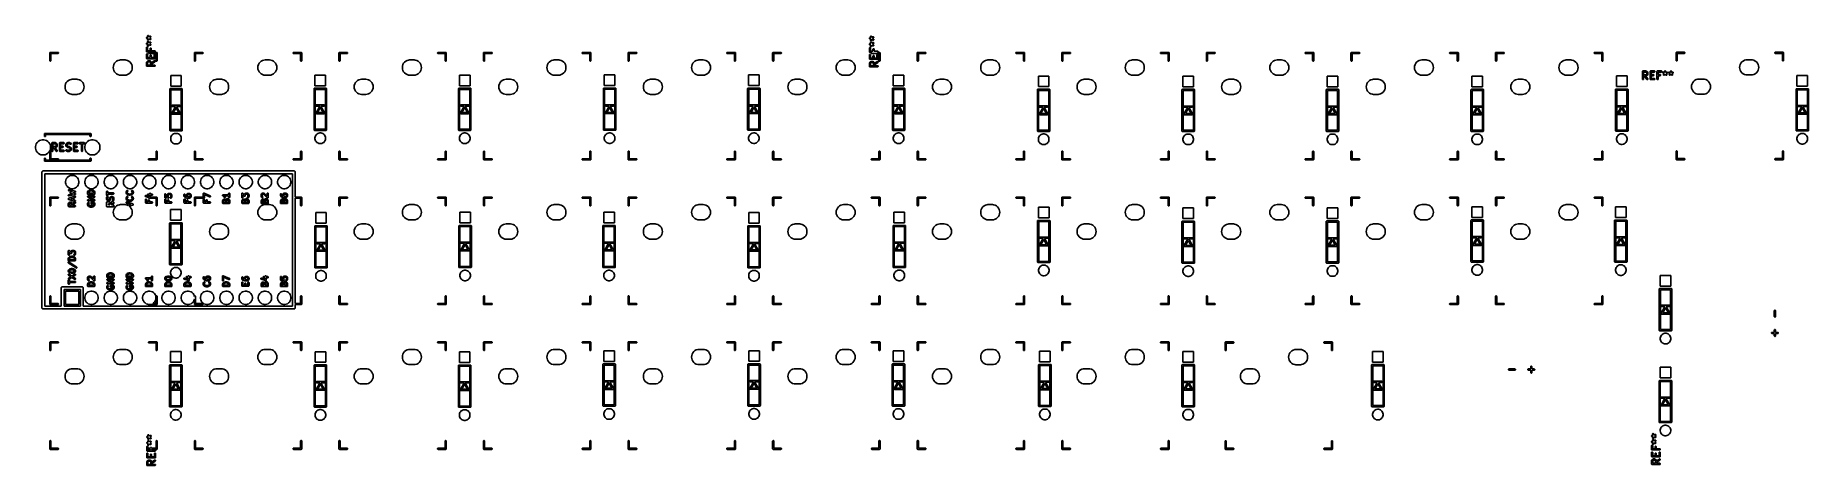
# Model space of a CAD drawing. Extents: x 1.13 to 10.32, y -5.51 to -3.28.
import ezdxf

# ---------------------------------------------------------------- set-up
doc = ezdxf.new("R2010")
doc.units = 0
doc.header["$MEASUREMENT"] = 0
doc.layers.add('BLACK', color=7, linetype='CONTINUOUS')

msp = doc.modelspace()

# ---------------------------------------------------------------- linework, layer by layer
at = {"layer": 'BLACK', "linetype": 'CONTINUOUS'}
for p, q in [((1.70265, -3.28927), (1.70271, -3.2887)), ((1.70271, -3.28985), (1.70265, -3.28927)), ((1.70271, -3.2887), (1.70288, -3.28815)), ((1.70287, -3.2904), (1.70271, -3.28985)), ((1.70313, -3.29091), (1.70287, -3.2904)), ((1.70288, -3.28815), (1.70316, -3.28764)), ((1.7035, -3.29136), (1.70313, -3.29091)), ((1.70316, -3.28764), (1.70352, -3.2872)), ((1.70394, -3.29173), (1.7035, -3.29136)), ((1.70352, -3.2872), (1.70397, -3.28684)), ((1.70444, -3.29201), (1.70394, -3.29173)), ((1.70397, -3.28684), (1.70448, -3.28657)), ((1.70499, -3.29218), (1.70444, -3.29201)), ((1.70448, -3.28657), (1.70503, -3.2864)), ((1.70556, -3.29225), (1.70499, -3.29218)), ((1.70503, -3.2864), (1.70561, -3.28634)), ((1.70561, -3.29225), (1.70556, -3.29225)), ((1.70561, -3.28634), (1.71062, -3.28634)), ((1.71062, -3.29225), (1.70561, -3.29225)), ((1.70828, -3.27985), (1.70835, -3.27928)), ((1.70832, -3.28042), (1.70828, -3.27985)), ((1.70828, -3.2987), (1.70833, -3.29813)), ((1.70834, -3.29927), (1.70828, -3.2987)), ((1.70828, -3.30985), (1.70835, -3.30927)), ((1.70832, -3.31042), (1.70828, -3.30985)), ((1.70847, -3.28098), (1.70832, -3.28042)), ((1.70847, -3.31098), (1.70832, -3.31042)), ((1.70833, -3.29813), (1.70849, -3.29757)), ((1.70851, -3.29982), (1.70834, -3.29927)), ((1.70835, -3.27928), (1.70853, -3.27873)), ((1.70835, -3.30927), (1.70853, -3.30873)), ((1.70849, -3.28102), (1.70847, -3.28098)), ((1.70849, -3.31101), (1.70847, -3.31098)), ((1.71062, -3.28634), (1.70849, -3.28102)), ((1.70849, -3.29757), (1.71062, -3.29225)), ((1.71062, -3.31634), (1.70849, -3.31101)), ((1.70879, -3.30033), (1.70851, -3.29982)), ((1.70853, -3.27873), (1.70881, -3.27823)), ((1.70853, -3.30873), (1.70881, -3.30822)), ((1.70916, -3.30077), (1.70879, -3.30033)), ((1.70881, -3.27823), (1.70919, -3.27779)), ((1.70881, -3.30822), (1.70919, -3.30779)), ((1.7096, -3.30113), (1.70916, -3.30077)), ((1.70919, -3.27779), (1.70964, -3.27743)), ((1.70919, -3.30779), (1.70964, -3.30743)), ((1.71011, -3.3014), (1.7096, -3.30113)), ((1.70964, -3.27743), (1.71015, -3.27717)), ((1.70964, -3.30743), (1.71015, -3.30717)), ((1.71067, -3.30157), (1.71011, -3.3014)), ((1.71015, -3.27717), (1.71071, -3.27702)), ((1.71015, -3.30717), (1.71071, -3.30701)), ((1.71124, -3.30162), (1.71067, -3.30157)), ((1.71071, -3.27702), (1.71128, -3.27697)), ((1.71071, -3.30701), (1.71128, -3.30697)), ((1.71181, -3.30156), (1.71124, -3.30162)), ((1.71128, -3.27697), (1.71185, -3.27704)), ((1.71128, -3.30697), (1.71185, -3.30703)), ((1.71236, -3.30139), (1.71181, -3.30156)), ((1.71185, -3.27704), (1.7124, -3.27721)), ((1.71185, -3.30703), (1.7124, -3.30721)), ((1.71287, -3.30112), (1.71236, -3.30139)), ((1.7124, -3.27721), (1.71291, -3.27749)), ((1.7124, -3.30721), (1.71291, -3.30749)), ((1.71332, -3.30076), (1.71287, -3.30112)), ((1.71291, -3.27749), (1.71335, -3.27786)), ((1.71291, -3.30749), (1.71335, -3.30786)), ((1.71368, -3.30031), (1.71332, -3.30076)), ((1.71335, -3.27786), (1.71371, -3.27831)), ((1.71335, -3.30786), (1.71371, -3.30831)), ((1.71396, -3.2998), (1.71368, -3.30031)), ((1.71371, -3.27831), (1.71397, -3.27882)), ((1.71371, -3.30831), (1.71397, -3.30882)), ((1.71397, -3.29977), (1.71396, -3.2998)), ((1.71397, -3.27882), (1.71629, -3.28462)), ((1.71629, -3.29397), (1.71397, -3.29977)), ((1.71397, -3.30882), (1.71629, -3.31462)), ((1.71629, -3.28462), (1.72071, -3.28131)), ((1.72071, -3.29728), (1.71629, -3.29397)), ((1.72425, -3.28603), (1.7199, -3.2893)), ((1.7199, -3.2893), (1.72425, -3.29256)), ((1.72071, -3.28131), (1.72074, -3.28128)), ((1.7212, -3.29758), (1.72071, -3.29728)), ((1.72074, -3.28128), (1.72124, -3.28099)), ((1.72074, -3.31128), (1.72124, -3.31099)), ((1.72174, -3.29778), (1.7212, -3.29758)), ((1.72124, -3.28099), (1.72178, -3.2808)), ((1.72124, -3.31099), (1.72178, -3.3108)), ((1.72231, -3.29787), (1.72174, -3.29778)), ((1.72178, -3.2808), (1.72235, -3.28072)), ((1.72178, -3.3108), (1.72235, -3.31072)), ((1.72289, -3.29784), (1.72231, -3.29787)), ((1.72235, -3.28072), (1.72293, -3.28075)), ((1.72235, -3.31072), (1.72293, -3.31075)), ((1.72345, -3.29771), (1.72289, -3.29784)), ((1.72293, -3.28075), (1.72348, -3.28089)), ((1.72293, -3.31075), (1.72348, -3.31089)), ((1.72397, -3.29747), (1.72345, -3.29771)), ((1.72348, -3.28089), (1.724, -3.28114)), ((1.72348, -3.31089), (1.724, -3.31114)), ((1.72444, -3.29713), (1.72397, -3.29747)), ((1.724, -3.28114), (1.72447, -3.28149)), ((1.724, -3.31114), (1.72447, -3.31148)), ((1.72468, -3.28564), (1.72425, -3.28603)), ((1.72425, -3.29256), (1.72428, -3.29258)), ((1.72428, -3.29258), (1.7247, -3.29298)), ((1.72483, -3.29671), (1.72444, -3.29713)), ((1.72447, -3.28149), (1.72485, -3.28192)), ((1.72502, -3.28518), (1.72468, -3.28564)), ((1.7247, -3.29298), (1.72504, -3.29345)), ((1.72513, -3.29622), (1.72483, -3.29671)), ((1.72485, -3.28192), (1.72515, -3.28241)), ((1.72526, -3.28466), (1.72502, -3.28518)), ((1.72504, -3.29345), (1.72527, -3.29397)), ((1.72533, -3.29568), (1.72513, -3.29622)), ((1.72515, -3.28241), (1.72534, -3.28295)), ((1.7254, -3.2841), (1.72526, -3.28466)), ((1.72527, -3.29397), (1.72541, -3.29453)), ((1.72543, -3.29511), (1.72533, -3.29568)), ((1.72534, -3.28295), (1.72543, -3.28352)), ((1.72543, -3.28352), (1.7254, -3.2841)), ((1.72541, -3.29453), (1.72543, -3.29511)), ((5.45265, -3.29203), (5.45271, -3.29146)), ((5.45271, -3.2926), (5.45265, -3.29203)), ((5.45271, -3.29146), (5.45288, -3.29091)), ((5.45287, -3.29316), (5.45271, -3.2926)), ((5.45313, -3.29367), (5.45287, -3.29316)), ((5.45288, -3.29091), (5.45316, -3.2904)), ((5.4535, -3.29412), (5.45313, -3.29367)), ((5.45316, -3.2904), (5.45352, -3.28996)), ((5.45394, -3.29449), (5.4535, -3.29412)), ((5.45352, -3.28996), (5.45397, -3.28959)), ((5.45444, -3.29476), (5.45394, -3.29449)), ((5.45397, -3.28959), (5.45448, -3.28932)), ((5.45499, -3.29494), (5.45444, -3.29476)), ((5.45448, -3.28932), (5.45503, -3.28915)), ((5.45556, -3.295), (5.45499, -3.29494)), ((5.45503, -3.28915), (5.45561, -3.2891)), ((5.45561, -3.295), (5.45556, -3.295)), ((5.45561, -3.2891), (5.46062, -3.2891)), ((5.46062, -3.295), (5.45561, -3.295)), ((5.45828, -3.28261), (5.45835, -3.28203)), ((5.45832, -3.28318), (5.45828, -3.28261)), ((5.45828, -3.30146), (5.45833, -3.30088)), ((5.45834, -3.30203), (5.45828, -3.30146)), ((5.45847, -3.28374), (5.45832, -3.28318)), ((5.45833, -3.30088), (5.45849, -3.30033)), ((5.45851, -3.30258), (5.45834, -3.30203)), ((5.45835, -3.28203), (5.45853, -3.28149)), ((5.45849, -3.28377), (5.45847, -3.28374)), ((5.46062, -3.2891), (5.45849, -3.28377)), ((5.45849, -3.30033), (5.46062, -3.295)), ((5.45879, -3.30308), (5.45851, -3.30258)), ((5.45853, -3.28149), (5.45881, -3.28098)), ((5.45853, -3.31148), (5.45881, -3.31098)), ((5.45916, -3.30353), (5.45879, -3.30308)), ((5.45881, -3.28098), (5.45919, -3.28055)), ((5.45881, -3.31098), (5.45919, -3.31054)), ((5.4596, -3.30389), (5.45916, -3.30353)), ((5.45919, -3.28055), (5.45964, -3.28019)), ((5.45919, -3.31054), (5.45964, -3.31019)), ((5.46011, -3.30416), (5.4596, -3.30389)), ((5.45964, -3.28019), (5.46015, -3.27993)), ((5.45964, -3.31019), (5.46015, -3.30992)), ((5.46067, -3.30432), (5.46011, -3.30416)), ((5.46015, -3.27993), (5.46071, -3.27977)), ((5.46015, -3.30992), (5.46071, -3.30977)), ((5.46124, -3.30438), (5.46067, -3.30432)), ((5.46071, -3.27977), (5.46128, -3.27972)), ((5.46071, -3.30977), (5.46128, -3.30972)), ((5.46181, -3.30432), (5.46124, -3.30438)), ((5.46128, -3.27972), (5.46185, -3.27979)), ((5.46128, -3.30972), (5.46185, -3.30979)), ((5.46236, -3.30415), (5.46181, -3.30432)), ((5.46185, -3.27979), (5.4624, -3.27997)), ((5.46185, -3.30979), (5.4624, -3.30996)), ((5.46287, -3.30388), (5.46236, -3.30415)), ((5.4624, -3.27997), (5.46291, -3.28025)), ((5.4624, -3.30996), (5.46291, -3.31024)), ((5.46332, -3.30351), (5.46287, -3.30388)), ((5.46291, -3.28025), (5.46335, -3.28062)), ((5.46291, -3.31024), (5.46335, -3.31061)), ((5.46368, -3.30307), (5.46332, -3.30351)), ((5.46335, -3.28062), (5.46371, -3.28107)), ((5.46335, -3.31061), (5.46371, -3.31107)), ((5.46396, -3.30256), (5.46368, -3.30307)), ((5.46371, -3.28107), (5.46397, -3.28158)), ((5.46371, -3.31107), (5.46397, -3.31158)), ((5.46397, -3.30252), (5.46396, -3.30256)), ((5.46397, -3.28158), (5.46629, -3.28738)), ((5.46629, -3.29672), (5.46397, -3.30252)), ((5.46629, -3.28738), (5.47071, -3.28406)), ((5.47071, -3.30004), (5.46629, -3.29672)), ((5.47425, -3.28879), (5.4699, -3.29205)), ((5.4699, -3.29205), (5.47425, -3.29531)), ((5.47071, -3.28406), (5.47074, -3.28404)), ((5.4712, -3.30034), (5.47071, -3.30004)), ((5.47074, -3.28404), (5.47124, -3.28375)), ((5.47174, -3.30053), (5.4712, -3.30034)), ((5.47124, -3.28375), (5.47178, -3.28356)), ((5.47231, -3.30062), (5.47174, -3.30053)), ((5.47178, -3.28356), (5.47235, -3.28348)), ((5.47289, -3.3006), (5.47231, -3.30062)), ((5.47235, -3.28348), (5.47293, -3.28351)), ((5.47345, -3.30046), (5.47289, -3.3006)), ((5.47293, -3.28351), (5.47348, -3.28365)), ((5.47397, -3.30022), (5.47345, -3.30046)), ((5.47348, -3.28365), (5.474, -3.2839)), ((5.47444, -3.29989), (5.47397, -3.30022)), ((5.474, -3.2839), (5.47447, -3.28424)), ((5.47468, -3.2884), (5.47425, -3.28879)), ((5.47425, -3.29531), (5.47428, -3.29534)), ((5.47428, -3.29534), (5.4747, -3.29573)), ((5.47483, -3.29946), (5.47444, -3.29989)), ((5.47447, -3.28424), (5.47485, -3.28467)), ((5.47502, -3.28794), (5.47468, -3.2884)), ((5.4747, -3.29573), (5.47504, -3.2962)), ((5.47513, -3.29897), (5.47483, -3.29946)), ((5.47485, -3.28467), (5.47515, -3.28517)), ((5.47526, -3.28741), (5.47502, -3.28794)), ((5.47504, -3.2962), (5.47527, -3.29673)), ((5.47533, -3.29843), (5.47513, -3.29897)), ((5.47515, -3.28517), (5.47534, -3.28571)), ((5.4754, -3.28685), (5.47526, -3.28741)), ((5.47527, -3.29673), (5.47541, -3.29729)), ((5.47543, -3.29786), (5.47533, -3.29843)), ((5.47534, -3.28571), (5.47543, -3.28628)), ((5.47543, -3.28628), (5.4754, -3.28685)), ((5.47541, -3.29729), (5.47543, -3.29786)), ((1.20097, -3.36732), (1.20103, -3.36674)), ((1.20098, -3.36747), (1.20097, -3.36732)), ((1.20098, -3.40684), (1.20098, -3.36747)), ((1.20103, -3.36674), (1.2012, -3.36619)), ((1.2012, -3.36619), (1.20147, -3.36567)), ((1.20147, -3.36567), (1.20184, -3.36522)), ((1.20184, -3.36522), (1.20229, -3.36486)), ((1.20229, -3.36486), (1.2028, -3.36458)), ((1.2028, -3.36458), (1.20336, -3.36441)), ((1.20336, -3.36441), (1.20379, -3.36437)), ((1.20379, -3.36437), (1.20394, -3.36436)), ((1.20394, -3.36436), (1.20408, -3.36437)), ((1.20408, -3.36437), (1.24345, -3.36437)), ((1.24345, -3.37028), (1.20689, -3.37028)), ((1.20689, -3.37028), (1.20689, -3.40684)), ((1.24345, -3.36437), (1.24389, -3.36441)), ((1.24389, -3.37023), (1.24345, -3.37028)), ((1.24389, -3.36441), (1.24444, -3.36458)), ((1.24444, -3.37006), (1.24389, -3.37023)), ((1.24444, -3.36458), (1.24496, -3.36486)), ((1.24496, -3.36979), (1.24444, -3.37006)), ((1.24496, -3.36486), (1.24541, -3.36522)), ((1.24541, -3.36942), (1.24496, -3.36979)), ((1.24541, -3.36522), (1.24577, -3.36567)), ((1.24577, -3.36897), (1.24541, -3.36942)), ((1.24577, -3.36567), (1.24605, -3.36619)), ((1.24605, -3.36846), (1.24577, -3.36897)), ((1.24605, -3.36619), (1.24622, -3.36674)), ((1.24622, -3.3679), (1.24605, -3.36846)), ((1.24622, -3.36674), (1.24627, -3.36732)), ((1.24627, -3.36732), (1.24622, -3.3679)), ((1.70265, -3.31927), (1.70271, -3.3187)), ((1.70271, -3.31984), (1.70265, -3.31927)), ((1.70265, -3.33987), (1.70272, -3.3393)), ((1.70265, -3.33991), (1.70265, -3.33987)), ((1.70265, -3.35866), (1.70265, -3.33991)), ((1.70268, -3.35894), (1.70265, -3.35866)), ((1.70265, -3.37549), (1.70272, -3.37492)), ((1.70265, -3.37553), (1.70265, -3.37549)), ((1.70265, -3.39428), (1.70265, -3.37553)), ((1.70268, -3.39456), (1.70265, -3.39428)), ((1.70271, -3.35921), (1.70268, -3.35894)), ((1.70271, -3.39484), (1.70268, -3.39456)), ((1.70271, -3.3187), (1.70288, -3.31815)), ((1.70287, -3.3204), (1.70271, -3.31984)), ((1.70271, -3.35922), (1.70271, -3.35921)), ((1.70271, -3.35923), (1.70271, -3.35922)), ((1.70279, -3.3595), (1.70271, -3.35923)), ((1.70271, -3.39485), (1.70271, -3.39484)), ((1.70271, -3.39486), (1.70271, -3.39485)), ((1.70279, -3.39512), (1.70271, -3.39486)), ((1.70272, -3.3393), (1.70289, -3.33875)), ((1.70272, -3.37492), (1.70289, -3.37437)), ((1.70287, -3.35977), (1.70279, -3.3595)), ((1.70287, -3.39539), (1.70279, -3.39512)), ((1.70313, -3.32091), (1.70287, -3.3204)), ((1.70287, -3.35978), (1.70287, -3.35977)), ((1.70288, -3.35979), (1.70287, -3.35978)), ((1.70287, -3.3954), (1.70287, -3.39539)), ((1.70288, -3.39541), (1.70287, -3.3954)), ((1.70288, -3.31815), (1.70316, -3.31764)), ((1.70301, -3.36003), (1.70288, -3.35979)), ((1.70301, -3.39565), (1.70288, -3.39541)), ((1.70289, -3.33875), (1.70317, -3.33825)), ((1.70289, -3.37437), (1.70317, -3.37387)), ((1.70313, -3.36028), (1.70301, -3.36003)), ((1.70313, -3.3959), (1.70301, -3.39565)), ((1.7035, -3.32136), (1.70313, -3.32091)), ((1.70314, -3.36029), (1.70313, -3.36028)), ((1.70314, -3.39591), (1.70313, -3.3959)), ((1.70315, -3.3603), (1.70314, -3.36029)), ((1.70315, -3.39592), (1.70314, -3.39591)), ((1.70332, -3.36051), (1.70315, -3.3603)), ((1.70332, -3.39613), (1.70315, -3.39592)), ((1.70316, -3.31764), (1.70352, -3.3172)), ((1.70317, -3.33825), (1.70354, -3.3378)), ((1.70317, -3.37387), (1.70354, -3.37342)), ((1.7035, -3.36073), (1.70332, -3.36051)), ((1.7035, -3.39635), (1.70332, -3.39613)), ((1.70394, -3.32173), (1.7035, -3.32136)), ((1.70351, -3.36074), (1.7035, -3.36073)), ((1.7035, -3.36073), (1.7035, -3.36073)), ((1.70351, -3.39636), (1.7035, -3.39635)), ((1.7035, -3.39635), (1.7035, -3.39635)), ((1.70372, -3.36092), (1.70351, -3.36074)), ((1.70372, -3.39654), (1.70351, -3.39636)), ((1.70352, -3.3172), (1.70397, -3.31683)), ((1.70354, -3.3378), (1.70399, -3.33744)), ((1.70354, -3.37342), (1.70399, -3.37306)), ((1.70394, -3.3611), (1.70372, -3.36092)), ((1.70394, -3.39672), (1.70372, -3.39654)), ((1.70444, -3.32201), (1.70394, -3.32173)), ((1.70395, -3.3611), (1.70394, -3.3611)), ((1.70395, -3.39672), (1.70394, -3.39672)), ((1.70395, -3.36111), (1.70395, -3.3611)), ((1.7042, -3.36124), (1.70395, -3.36111)), ((1.70395, -3.39673), (1.70395, -3.39672)), ((1.7042, -3.39686), (1.70395, -3.39673)), ((1.70397, -3.31683), (1.70448, -3.31656)), ((1.70399, -3.33744), (1.7045, -3.33718)), ((1.70399, -3.37306), (1.7045, -3.3728)), ((1.70444, -3.36138), (1.7042, -3.36124)), ((1.70444, -3.397), (1.7042, -3.39686)), ((1.70499, -3.32218), (1.70444, -3.32201)), ((1.70445, -3.36138), (1.70444, -3.36138)), ((1.70445, -3.397), (1.70444, -3.397)), ((1.70446, -3.36138), (1.70445, -3.36138)), ((1.70446, -3.397), (1.70445, -3.397)), ((1.70473, -3.36147), (1.70446, -3.36138)), ((1.70473, -3.39709), (1.70446, -3.397)), ((1.70448, -3.31656), (1.70503, -3.31639)), ((1.7045, -3.33718), (1.70505, -3.33701)), ((1.7045, -3.3728), (1.70505, -3.37263)), ((1.70499, -3.36155), (1.70473, -3.36147)), ((1.70499, -3.39717), (1.70473, -3.39709)), ((1.70556, -3.32224), (1.70499, -3.32218)), ((1.705, -3.36155), (1.70499, -3.36155)), ((1.705, -3.39717), (1.70499, -3.39717)), ((1.70501, -3.36155), (1.705, -3.36155)), ((1.70501, -3.39717), (1.705, -3.39717)), ((1.70529, -3.36158), (1.70501, -3.36155)), ((1.70529, -3.3972), (1.70501, -3.39717)), ((1.70503, -3.31639), (1.70561, -3.31634)), ((1.70505, -3.33701), (1.70563, -3.33696)), ((1.70505, -3.37263), (1.70563, -3.37258)), ((1.70556, -3.36161), (1.70529, -3.36158)), ((1.70556, -3.39723), (1.70529, -3.3972)), ((1.70561, -3.32224), (1.70556, -3.32224)), ((1.70558, -3.36161), (1.70556, -3.36161)), ((1.70558, -3.39723), (1.70556, -3.39723)), ((1.70559, -3.36161), (1.70558, -3.36161)), ((1.70558, -3.36161), (1.70558, -3.36161)), ((1.70559, -3.39723), (1.70558, -3.39723)), ((1.70558, -3.39723), (1.70558, -3.39723)), ((1.70561, -3.36161), (1.70559, -3.36161)), ((1.70561, -3.39723), (1.70559, -3.39723)), ((1.70561, -3.31634), (1.71062, -3.31634)), ((1.71062, -3.32224), (1.70561, -3.32224)), ((1.74498, -3.36161), (1.70561, -3.36161)), ((1.74498, -3.39723), (1.70561, -3.39723)), ((1.70563, -3.33696), (1.7062, -3.33702)), ((1.70563, -3.37258), (1.7062, -3.37264)), ((1.7062, -3.33702), (1.70675, -3.33719)), ((1.7062, -3.37264), (1.70675, -3.37281)), ((1.70675, -3.33719), (1.70726, -3.33747)), ((1.70675, -3.37281), (1.70726, -3.37309)), ((1.70726, -3.33747), (1.7077, -3.33783)), ((1.70726, -3.37309), (1.7077, -3.37345)), ((1.7077, -3.33783), (1.70806, -3.33828)), ((1.7077, -3.37345), (1.70806, -3.3739)), ((1.70806, -3.33828), (1.70834, -3.33879)), ((1.70806, -3.3739), (1.70834, -3.37441)), ((1.70828, -3.3287), (1.70833, -3.32812)), ((1.70834, -3.32927), (1.70828, -3.3287)), ((1.70833, -3.32812), (1.70849, -3.32757)), ((1.70851, -3.32982), (1.70834, -3.32927)), ((1.70834, -3.33879), (1.7085, -3.33934)), ((1.70834, -3.37441), (1.7085, -3.37496)), ((1.70849, -3.32757), (1.71062, -3.32224)), ((1.7085, -3.33934), (1.70856, -3.33991)), ((1.7085, -3.37496), (1.70856, -3.37553)), ((1.70879, -3.33032), (1.70851, -3.32982)), ((1.70856, -3.33991), (1.70856, -3.35571)), ((1.70856, -3.35571), (1.7214, -3.35571)), ((1.70856, -3.37553), (1.70856, -3.39133)), ((1.70856, -3.39133), (1.7214, -3.39133)), ((1.70916, -3.33077), (1.70879, -3.33032)), ((1.7096, -3.33113), (1.70916, -3.33077)), ((1.71011, -3.3314), (1.7096, -3.33113)), ((1.71067, -3.33156), (1.71011, -3.3314)), ((1.71124, -3.33162), (1.71067, -3.33156)), ((1.71181, -3.33156), (1.71124, -3.33162)), ((1.71236, -3.33139), (1.71181, -3.33156)), ((1.71287, -3.33112), (1.71236, -3.33139)), ((1.71278, -3.36732), (1.71284, -3.36674)), ((1.71284, -3.3679), (1.71278, -3.36732)), ((1.71284, -3.36674), (1.71301, -3.36619)), ((1.71301, -3.36846), (1.71284, -3.3679)), ((1.71332, -3.33075), (1.71287, -3.33112)), ((1.71301, -3.36619), (1.71328, -3.36567)), ((1.71328, -3.36897), (1.71301, -3.36846)), ((1.71328, -3.36567), (1.71365, -3.36522)), ((1.71365, -3.36942), (1.71328, -3.36897)), ((1.71368, -3.33031), (1.71332, -3.33075)), ((1.71365, -3.36522), (1.7141, -3.36486)), ((1.7141, -3.36979), (1.71365, -3.36942)), ((1.71396, -3.3298), (1.71368, -3.33031)), ((1.71397, -3.32976), (1.71396, -3.3298)), ((1.71629, -3.32397), (1.71397, -3.32976)), ((1.7141, -3.36486), (1.71461, -3.36458)), ((1.71461, -3.37006), (1.7141, -3.36979)), ((1.71461, -3.36458), (1.71517, -3.36441)), ((1.71517, -3.37023), (1.71461, -3.37006)), ((1.71517, -3.36441), (1.7156, -3.36437)), ((1.7156, -3.37028), (1.71517, -3.37023)), ((1.7156, -3.36437), (1.75497, -3.36437)), ((1.75217, -3.37028), (1.7156, -3.37028)), ((1.71629, -3.31462), (1.72071, -3.3113)), ((1.72071, -3.32728), (1.71629, -3.32397)), ((1.72425, -3.31603), (1.7199, -3.31929)), ((1.7199, -3.31929), (1.72425, -3.32255)), ((1.72071, -3.3113), (1.72074, -3.31128)), ((1.7212, -3.32758), (1.72071, -3.32728)), ((1.72174, -3.32777), (1.7212, -3.32758)), ((1.7214, -3.3455), (1.72146, -3.34492)), ((1.7214, -3.34554), (1.7214, -3.3455)), ((1.7214, -3.35571), (1.7214, -3.34554)), ((1.7214, -3.38112), (1.72146, -3.38054)), ((1.7214, -3.38116), (1.7214, -3.38112)), ((1.7214, -3.39133), (1.7214, -3.38116)), ((1.72146, -3.34492), (1.72164, -3.34437)), ((1.72146, -3.38054), (1.72164, -3.38)), ((1.72164, -3.34437), (1.72192, -3.34387)), ((1.72164, -3.38), (1.72192, -3.37949)), ((1.72231, -3.32786), (1.72174, -3.32777)), ((1.72192, -3.34387), (1.72229, -3.34343)), ((1.72192, -3.37949), (1.72229, -3.37905)), ((1.72229, -3.34343), (1.72274, -3.34307)), ((1.72229, -3.37905), (1.72274, -3.37869)), ((1.72289, -3.32784), (1.72231, -3.32786)), ((1.72274, -3.34307), (1.72325, -3.3428)), ((1.72274, -3.37869), (1.72325, -3.37842)), ((1.72345, -3.32771), (1.72289, -3.32784)), ((1.72325, -3.3428), (1.7238, -3.34264)), ((1.72325, -3.37842), (1.7238, -3.37826)), ((1.72397, -3.32746), (1.72345, -3.32771)), ((1.7238, -3.34264), (1.72437, -3.34259)), ((1.7238, -3.37826), (1.72437, -3.37821)), ((1.72444, -3.32713), (1.72397, -3.32746)), ((1.72468, -3.31564), (1.72425, -3.31603)), ((1.72425, -3.32255), (1.72428, -3.32258)), ((1.72428, -3.32258), (1.7247, -3.32297)), ((1.72437, -3.34259), (1.72495, -3.34265)), ((1.72437, -3.37821), (1.72495, -3.37827)), ((1.72483, -3.3267), (1.72444, -3.32713)), ((1.72447, -3.31148), (1.72485, -3.31191)), ((1.72502, -3.31518), (1.72468, -3.31564)), ((1.7247, -3.32297), (1.72504, -3.32344)), ((1.72513, -3.32621), (1.72483, -3.3267)), ((1.72485, -3.31191), (1.72515, -3.31241)), ((1.72495, -3.34265), (1.7255, -3.34282)), ((1.72495, -3.37827), (1.7255, -3.37844)), ((1.72526, -3.31465), (1.72502, -3.31518)), ((1.72504, -3.32344), (1.72527, -3.32397)), ((1.72533, -3.32567), (1.72513, -3.32621)), ((1.72515, -3.31241), (1.72534, -3.31295)), ((1.7254, -3.31409), (1.72526, -3.31465)), ((1.72527, -3.32397), (1.72541, -3.32453)), ((1.72543, -3.3251), (1.72533, -3.32567)), ((1.72534, -3.31295), (1.72543, -3.31352)), ((1.72543, -3.31352), (1.7254, -3.31409)), ((1.72541, -3.32453), (1.72543, -3.3251)), ((1.7255, -3.34282), (1.726, -3.34309)), ((1.7255, -3.37844), (1.726, -3.37871)), ((1.726, -3.34309), (1.72645, -3.34346)), ((1.726, -3.37871), (1.72645, -3.37908)), ((1.72645, -3.34346), (1.72681, -3.3439)), ((1.72645, -3.37908), (1.72681, -3.37952)), ((1.72681, -3.3439), (1.72708, -3.34441)), ((1.72681, -3.37952), (1.72708, -3.38003)), ((1.72708, -3.34441), (1.72725, -3.34496)), ((1.72708, -3.38003), (1.72725, -3.38059)), ((1.72725, -3.34496), (1.72731, -3.34554)), ((1.72725, -3.38059), (1.72731, -3.38116)), ((1.72731, -3.34554), (1.72731, -3.35571)), ((1.72731, -3.35571), (1.74498, -3.35571)), ((1.72731, -3.38116), (1.72731, -3.39133)), ((1.72731, -3.39133), (1.74202, -3.39133)), ((1.74202, -3.37549), (1.74209, -3.37492)), ((1.74202, -3.37553), (1.74202, -3.37549)), ((1.74202, -3.39133), (1.74202, -3.37553)), ((1.74209, -3.37492), (1.74226, -3.37437)), ((1.74226, -3.37437), (1.74254, -3.37387)), ((1.74254, -3.37387), (1.74291, -3.37342)), ((1.74291, -3.37342), (1.74336, -3.37306)), ((1.74336, -3.37306), (1.74387, -3.3728)), ((1.74387, -3.3728), (1.74442, -3.37263)), ((1.74442, -3.37263), (1.745, -3.37258)), ((1.74498, -3.35571), (1.74502, -3.35571)), ((1.74555, -3.36156), (1.74498, -3.36161)), ((1.74525, -3.39721), (1.74498, -3.39723)), ((1.745, -3.37258), (1.74557, -3.37264)), ((1.74502, -3.35571), (1.74559, -3.35577)), ((1.74553, -3.39718), (1.74525, -3.39721)), ((1.74554, -3.39718), (1.74553, -3.39718)), ((1.74555, -3.39718), (1.74554, -3.39718)), ((1.7461, -3.36139), (1.74555, -3.36156)), ((1.74581, -3.3971), (1.74555, -3.39718)), ((1.74557, -3.37264), (1.74612, -3.37281)), ((1.74559, -3.35577), (1.74614, -3.35595)), ((1.74608, -3.39702), (1.74581, -3.3971)), ((1.74609, -3.39701), (1.74608, -3.39702)), ((1.7461, -3.39701), (1.74609, -3.39701)), ((1.74661, -3.36112), (1.7461, -3.36139)), ((1.74635, -3.39688), (1.7461, -3.39701)), ((1.74612, -3.37281), (1.74663, -3.37309)), ((1.74614, -3.35595), (1.74664, -3.35623)), ((1.74659, -3.39675), (1.74635, -3.39688)), ((1.7466, -3.39675), (1.74659, -3.39675)), ((1.74661, -3.39674), (1.7466, -3.39675)), ((1.74706, -3.36076), (1.74661, -3.36112)), ((1.74683, -3.39656), (1.74661, -3.39674)), ((1.74663, -3.37309), (1.74707, -3.37345)), ((1.74664, -3.35623), (1.74709, -3.3566)), ((1.74704, -3.39639), (1.74683, -3.39656)), ((1.74705, -3.39638), (1.74704, -3.39639)), ((1.74706, -3.39638), (1.74705, -3.39638)), ((1.74742, -3.36031), (1.74706, -3.36076)), ((1.74723, -3.39616), (1.74706, -3.39638)), ((1.74707, -3.37345), (1.74743, -3.3739)), ((1.74709, -3.3566), (1.74745, -3.35704)), ((1.74741, -3.39595), (1.74723, -3.39616)), ((1.74742, -3.39594), (1.74741, -3.39595)), ((1.7477, -3.35981), (1.74742, -3.36031)), ((1.74756, -3.39569), (1.74742, -3.39593)), ((1.74742, -3.39593), (1.74742, -3.39594)), ((1.74743, -3.3739), (1.74771, -3.37441)), ((1.74745, -3.35704), (1.74771, -3.35756)), ((1.74769, -3.39545), (1.74756, -3.39569)), ((1.7477, -3.39543), (1.74769, -3.39544)), ((1.74769, -3.39544), (1.74769, -3.39545)), ((1.74787, -3.35926), (1.7477, -3.35981)), ((1.74778, -3.39516), (1.7477, -3.39543)), ((1.74771, -3.35756), (1.74788, -3.35811)), ((1.74771, -3.37441), (1.74787, -3.37496)), ((1.74786, -3.3949), (1.74778, -3.39516)), ((1.74787, -3.39488), (1.74786, -3.39489)), ((1.74786, -3.39489), (1.74786, -3.3949)), ((1.74793, -3.35868), (1.74787, -3.35926)), ((1.74787, -3.37496), (1.74793, -3.37553)), ((1.7479, -3.3946), (1.74787, -3.39488)), ((1.74788, -3.35811), (1.74793, -3.35868)), ((1.74793, -3.39432), (1.7479, -3.3946)), ((1.74793, -3.37553), (1.74793, -3.39428)), ((1.74793, -3.39428), (1.74793, -3.3943)), ((1.74793, -3.3943), (1.74793, -3.3943)), ((1.74793, -3.3943), (1.74793, -3.3943)), ((1.74793, -3.3943), (1.74793, -3.39432)), ((1.75217, -3.40684), (1.75217, -3.37028)), ((1.75497, -3.36437), (1.75512, -3.36436)), ((1.75512, -3.36436), (1.75526, -3.36437)), ((1.75526, -3.36437), (1.7557, -3.36441)), ((1.7557, -3.36441), (1.75625, -3.36458)), ((1.75625, -3.36458), (1.75677, -3.36486)), ((1.75677, -3.36486), (1.75722, -3.36522)), ((1.75722, -3.36522), (1.75759, -3.36567)), ((1.75759, -3.36567), (1.75786, -3.36619)), ((1.75786, -3.36619), (1.75803, -3.36674)), ((1.75803, -3.36674), (1.75809, -3.36732)), ((1.75809, -3.36732), (1.75807, -3.36747)), ((1.75807, -3.36747), (1.75807, -3.40684)), ((1.95097, -3.36732), (1.95103, -3.36674)), ((1.95098, -3.36747), (1.95097, -3.36732)), ((1.95098, -3.40684), (1.95098, -3.36747)), ((1.95103, -3.36674), (1.9512, -3.36619)), ((1.9512, -3.36619), (1.95147, -3.36567)), ((1.95147, -3.36567), (1.95184, -3.36522)), ((1.95184, -3.36522), (1.95229, -3.36486)), ((1.95229, -3.36486), (1.9528, -3.36458)), ((1.9528, -3.36458), (1.95336, -3.36441)), ((1.95336, -3.36441), (1.95379, -3.36437)), ((1.95379, -3.36437), (1.95394, -3.36436)), ((1.95394, -3.36436), (1.95408, -3.36437)), ((1.95408, -3.36437), (1.99345, -3.36437)), ((1.99345, -3.37028), (1.95689, -3.37028)), ((1.95689, -3.37028), (1.95689, -3.40684)), ((1.99345, -3.36437), (1.99389, -3.36441)), ((1.99389, -3.37023), (1.99345, -3.37028)), ((1.99389, -3.36441), (1.99444, -3.36458)), ((1.99444, -3.37006), (1.99389, -3.37023)), ((1.99444, -3.36458), (1.99496, -3.36486)), ((1.99496, -3.36979), (1.99444, -3.37006)), ((1.99496, -3.36486), (1.99541, -3.36522)), ((1.99541, -3.36942), (1.99496, -3.36979)), ((1.99541, -3.36522), (1.99577, -3.36567)), ((1.99577, -3.36897), (1.99541, -3.36942)), ((1.99577, -3.36567), (1.99605, -3.36619)), ((1.99605, -3.36846), (1.99577, -3.36897)), ((1.99605, -3.36619), (1.99622, -3.36674)), ((1.99622, -3.3679), (1.99605, -3.36846)), ((1.99622, -3.36674), (1.99627, -3.36732)), ((1.99627, -3.36732), (1.99622, -3.3679)), ((2.46278, -3.36732), (2.46284, -3.36674)), ((2.46284, -3.3679), (2.46278, -3.36732)), ((2.46284, -3.36674), (2.46301, -3.36619)), ((2.46301, -3.36846), (2.46284, -3.3679)), ((2.46301, -3.36619), (2.46328, -3.36567)), ((2.46328, -3.36897), (2.46301, -3.36846)), ((2.46328, -3.36567), (2.46365, -3.36522)), ((2.46365, -3.36942), (2.46328, -3.36897)), ((2.46365, -3.36522), (2.4641, -3.36486)), ((2.4641, -3.36979), (2.46365, -3.36942)), ((2.4641, -3.36486), (2.46461, -3.36458)), ((2.46461, -3.37006), (2.4641, -3.36979)), ((2.46461, -3.36458), (2.46517, -3.36441)), ((2.46517, -3.37023), (2.46461, -3.37006)), ((2.46517, -3.36441), (2.4656, -3.36437)), ((2.4656, -3.37028), (2.46517, -3.37023)), ((2.4656, -3.36437), (2.50497, -3.36437)), ((2.50217, -3.37028), (2.4656, -3.37028)), ((2.50217, -3.40684), (2.50217, -3.37028)), ((2.50497, -3.36437), (2.50512, -3.36436)), ((2.50512, -3.36436), (2.50526, -3.36437)), ((2.50526, -3.36437), (2.5057, -3.36441)), ((2.5057, -3.36441), (2.50625, -3.36458)), ((2.50625, -3.36458), (2.50677, -3.36486)), ((2.50677, -3.36486), (2.50722, -3.36522)), ((2.50722, -3.36522), (2.50759, -3.36567)), ((2.50759, -3.36567), (2.50786, -3.36619)), ((2.50786, -3.36619), (2.50803, -3.36674)), ((2.50803, -3.36674), (2.50809, -3.36732)), ((2.50809, -3.36732), (2.50807, -3.36747)), ((2.50807, -3.36747), (2.50807, -3.40684)), ((2.70097, -3.36732), (2.70103, -3.36674)), ((2.70098, -3.36747), (2.70097, -3.36732)), ((2.70098, -3.40684), (2.70098, -3.36747)), ((2.70103, -3.36674), (2.7012, -3.36619)), ((2.7012, -3.36619), (2.70147, -3.36567)), ((2.70147, -3.36567), (2.70184, -3.36522)), ((2.70184, -3.36522), (2.70229, -3.36486)), ((2.70229, -3.36486), (2.7028, -3.36458)), ((2.7028, -3.36458), (2.70336, -3.36441)), ((2.70336, -3.36441), (2.70379, -3.36437)), ((2.70379, -3.36437), (2.70394, -3.36436)), ((2.70394, -3.36436), (2.70408, -3.36437)), ((2.70408, -3.36437), (2.74345, -3.36437)), ((2.74345, -3.37028), (2.70689, -3.37028)), ((2.70689, -3.37028), (2.70689, -3.40684)), ((2.74345, -3.36437), (2.74389, -3.36441)), ((2.74389, -3.37023), (2.74345, -3.37028)), ((2.74389, -3.36441), (2.74444, -3.36458)), ((2.74444, -3.37006), (2.74389, -3.37023)), ((2.74444, -3.36458), (2.74496, -3.36486)), ((2.74496, -3.36979), (2.74444, -3.37006)), ((2.74496, -3.36486), (2.74541, -3.36522)), ((2.74541, -3.36942), (2.74496, -3.36979)), ((2.74541, -3.36522), (2.74577, -3.36567)), ((2.74577, -3.36897), (2.74541, -3.36942)), ((2.74577, -3.36567), (2.74605, -3.36619)), ((2.74605, -3.36846), (2.74577, -3.36897)), ((2.74605, -3.36619), (2.74622, -3.36674)), ((2.74622, -3.3679), (2.74605, -3.36846)), ((2.74622, -3.36674), (2.74627, -3.36732)), ((2.74627, -3.36732), (2.74622, -3.3679)), ((3.21278, -3.36732), (3.21284, -3.36674)), ((3.21284, -3.3679), (3.21278, -3.36732)), ((3.21284, -3.36674), (3.21301, -3.36619)), ((3.21301, -3.36846), (3.21284, -3.3679)), ((3.21301, -3.36619), (3.21328, -3.36567)), ((3.21328, -3.36897), (3.21301, -3.36846)), ((3.21328, -3.36567), (3.21365, -3.36522)), ((3.21365, -3.36942), (3.21328, -3.36897)), ((3.21365, -3.36522), (3.2141, -3.36486)), ((3.2141, -3.36979), (3.21365, -3.36942)), ((3.2141, -3.36486), (3.21461, -3.36458)), ((3.21461, -3.37006), (3.2141, -3.36979)), ((3.21461, -3.36458), (3.21517, -3.36441)), ((3.21517, -3.37023), (3.21461, -3.37006)), ((3.21517, -3.36441), (3.2156, -3.36437)), ((3.2156, -3.37028), (3.21517, -3.37023)), ((3.2156, -3.36437), (3.25497, -3.36437)), ((3.25217, -3.37028), (3.2156, -3.37028)), ((3.25217, -3.40684), (3.25217, -3.37028)), ((3.25497, -3.36437), (3.25512, -3.36436)), ((3.25512, -3.36436), (3.25526, -3.36437)), ((3.25526, -3.36437), (3.2557, -3.36441)), ((3.2557, -3.36441), (3.25625, -3.36458)), ((3.25625, -3.36458), (3.25677, -3.36486)), ((3.25677, -3.36486), (3.25722, -3.36522)), ((3.25722, -3.36522), (3.25759, -3.36567)), ((3.25759, -3.36567), (3.25786, -3.36619)), ((3.25786, -3.36619), (3.25803, -3.36674)), ((3.25803, -3.36674), (3.25809, -3.36732)), ((3.25809, -3.36732), (3.25807, -3.36747)), ((3.25807, -3.36747), (3.25807, -3.40684)), ((3.45097, -3.36732), (3.45103, -3.36674)), ((3.45098, -3.36747), (3.45097, -3.36732)), ((3.45098, -3.40684), (3.45098, -3.36747)), ((3.45103, -3.36674), (3.4512, -3.36619)), ((3.4512, -3.36619), (3.45147, -3.36567)), ((3.45147, -3.36567), (3.45184, -3.36522)), ((3.45184, -3.36522), (3.45229, -3.36486)), ((3.45229, -3.36486), (3.4528, -3.36458)), ((3.4528, -3.36458), (3.45336, -3.36441)), ((3.45336, -3.36441), (3.45379, -3.36437)), ((3.45379, -3.36437), (3.45394, -3.36436)), ((3.45394, -3.36436), (3.45408, -3.36437)), ((3.45408, -3.36437), (3.49345, -3.36437)), ((3.49345, -3.37028), (3.45689, -3.37028)), ((3.45689, -3.37028), (3.45689, -3.40684)), ((3.49345, -3.36437), (3.49389, -3.36441)), ((3.49389, -3.37023), (3.49345, -3.37028)), ((3.49389, -3.36441), (3.49444, -3.36458)), ((3.49444, -3.37006), (3.49389, -3.37023)), ((3.49444, -3.36458), (3.49496, -3.36486)), ((3.49496, -3.36979), (3.49444, -3.37006)), ((3.49496, -3.36486), (3.49541, -3.36522)), ((3.49541, -3.36942), (3.49496, -3.36979)), ((3.49541, -3.36522), (3.49577, -3.36567)), ((3.49577, -3.36897), (3.49541, -3.36942)), ((3.49577, -3.36567), (3.49605, -3.36619)), ((3.49605, -3.36846), (3.49577, -3.36897)), ((3.49605, -3.36619), (3.49622, -3.36674)), ((3.49622, -3.3679), (3.49605, -3.36846)), ((3.49622, -3.36674), (3.49627, -3.36732)), ((3.49627, -3.36732), (3.49622, -3.3679)), ((3.96278, -3.36732), (3.96284, -3.36674)), ((3.96284, -3.3679), (3.96278, -3.36732)), ((3.96284, -3.36674), (3.96301, -3.36619)), ((3.96301, -3.36846), (3.96284, -3.3679)), ((3.96301, -3.36619), (3.96328, -3.36567)), ((3.96328, -3.36897), (3.96301, -3.36846)), ((3.96328, -3.36567), (3.96365, -3.36522)), ((3.96365, -3.36942), (3.96328, -3.36897)), ((3.96365, -3.36522), (3.9641, -3.36486)), ((3.9641, -3.36979), (3.96365, -3.36942)), ((3.9641, -3.36486), (3.96461, -3.36458)), ((3.96461, -3.37006), (3.9641, -3.36979)), ((3.96461, -3.36458), (3.96517, -3.36441)), ((3.96517, -3.37023), (3.96461, -3.37006)), ((3.96517, -3.36441), (3.9656, -3.36437)), ((3.9656, -3.37028), (3.96517, -3.37023)), ((3.9656, -3.36437), (4.00497, -3.36437)), ((4.00217, -3.37028), (3.9656, -3.37028)), ((4.00217, -3.40684), (4.00217, -3.37028)), ((4.00497, -3.36437), (4.00512, -3.36436)), ((4.00512, -3.36436), (4.00526, -3.36437)), ((4.00526, -3.36437), (4.0057, -3.36441)), ((4.0057, -3.36441), (4.00625, -3.36458)), ((4.00625, -3.36458), (4.00677, -3.36486)), ((4.00677, -3.36486), (4.00722, -3.36522)), ((4.00722, -3.36522), (4.00759, -3.36567)), ((4.00759, -3.36567), (4.00786, -3.36619)), ((4.00786, -3.36619), (4.00803, -3.36674)), ((4.00803, -3.36674), (4.00809, -3.36732)), ((4.00809, -3.36732), (4.00807, -3.36747)), ((4.00807, -3.36747), (4.00807, -3.40684)), ((4.20097, -3.36732), (4.20103, -3.36674)), ((4.20098, -3.36747), (4.20097, -3.36732)), ((4.20098, -3.40684), (4.20098, -3.36747)), ((4.20103, -3.36674), (4.2012, -3.36619)), ((4.2012, -3.36619), (4.20147, -3.36567)), ((4.20147, -3.36567), (4.20184, -3.36522)), ((4.20184, -3.36522), (4.20229, -3.36486)), ((4.20229, -3.36486), (4.2028, -3.36458)), ((4.2028, -3.36458), (4.20336, -3.36441)), ((4.20336, -3.36441), (4.20379, -3.36437)), ((4.20379, -3.36437), (4.20394, -3.36436)), ((4.20394, -3.36436), (4.20408, -3.36437)), ((4.20408, -3.36437), (4.24345, -3.36437)), ((4.24345, -3.37028), (4.20689, -3.37028)), ((4.20689, -3.37028), (4.20689, -3.40684)), ((4.24345, -3.36437), (4.24389, -3.36441)), ((4.24389, -3.37023), (4.24345, -3.37028)), ((4.24389, -3.36441), (4.24444, -3.36458)), ((4.24444, -3.37006), (4.24389, -3.37023)), ((4.24444, -3.36458), (4.24496, -3.36486)), ((4.24496, -3.36979), (4.24444, -3.37006)), ((4.24496, -3.36486), (4.24541, -3.36522)), ((4.24541, -3.36942), (4.24496, -3.36979)), ((4.24541, -3.36522), (4.24577, -3.36567)), ((4.24577, -3.36897), (4.24541, -3.36942)), ((4.24577, -3.36567), (4.24605, -3.36619)), ((4.24605, -3.36846), (4.24577, -3.36897)), ((4.24605, -3.36619), (4.24622, -3.36674)), ((4.24622, -3.3679), (4.24605, -3.36846)), ((4.24622, -3.36674), (4.24627, -3.36732)), ((4.24627, -3.36732), (4.24622, -3.3679)), ((4.71278, -3.36732), (4.71284, -3.36674)), ((4.71284, -3.3679), (4.71278, -3.36732)), ((4.71284, -3.36674), (4.71301, -3.36619)), ((4.71301, -3.36846), (4.71284, -3.3679)), ((4.71301, -3.36619), (4.71328, -3.36567)), ((4.71328, -3.36897), (4.71301, -3.36846)), ((4.71328, -3.36567), (4.71365, -3.36522)), ((4.71365, -3.36942), (4.71328, -3.36897)), ((4.71365, -3.36522), (4.7141, -3.36486)), ((4.7141, -3.36979), (4.71365, -3.36942)), ((4.7141, -3.36486), (4.71461, -3.36458)), ((4.71461, -3.37006), (4.7141, -3.36979)), ((4.71461, -3.36458), (4.71517, -3.36441)), ((4.71517, -3.37023), (4.71461, -3.37006)), ((4.71517, -3.36441), (4.7156, -3.36437)), ((4.7156, -3.37028), (4.71517, -3.37023)), ((4.7156, -3.36437), (4.75497, -3.36437)), ((4.75217, -3.37028), (4.7156, -3.37028)), ((4.75217, -3.40684), (4.75217, -3.37028)), ((4.75497, -3.36437), (4.75512, -3.36436)), ((4.75512, -3.36436), (4.75526, -3.36437)), ((4.75526, -3.36437), (4.7557, -3.36441)), ((4.7557, -3.36441), (4.75625, -3.36458)), ((4.75625, -3.36458), (4.75677, -3.36486)), ((4.75677, -3.36486), (4.75722, -3.36522)), ((4.75722, -3.36522), (4.75759, -3.36567)), ((4.75759, -3.36567), (4.75786, -3.36619)), ((4.75786, -3.36619), (4.75803, -3.36674)), ((4.75803, -3.36674), (4.75809, -3.36732)), ((4.75809, -3.36732), (4.75807, -3.36747)), ((4.75807, -3.36747), (4.75807, -3.40684)), ((4.95097, -3.36732), (4.95103, -3.36674)), ((4.95098, -3.36747), (4.95097, -3.36732)), ((4.95098, -3.40684), (4.95098, -3.36747)), ((4.95103, -3.36674), (4.9512, -3.36619)), ((4.9512, -3.36619), (4.95147, -3.36567)), ((4.95147, -3.36567), (4.95184, -3.36522)), ((4.95184, -3.36522), (4.95229, -3.36486)), ((4.95229, -3.36486), (4.9528, -3.36458)), ((4.9528, -3.36458), (4.95336, -3.36441)), ((4.95336, -3.36441), (4.95379, -3.36437)), ((4.95379, -3.36437), (4.95394, -3.36436)), ((4.95394, -3.36436), (4.95408, -3.36437)), ((4.95408, -3.36437), (4.99345, -3.36437)), ((4.99345, -3.37028), (4.95689, -3.37028)), ((4.95689, -3.37028), (4.95689, -3.40684)), ((4.99345, -3.36437), (4.99389, -3.36441)), ((4.99389, -3.37023), (4.99345, -3.37028)), ((4.99389, -3.36441), (4.99444, -3.36458)), ((4.99444, -3.37006), (4.99389, -3.37023)), ((4.99444, -3.36458), (4.99496, -3.36486)), ((4.99496, -3.36979), (4.99444, -3.37006)), ((4.99496, -3.36486), (4.99541, -3.36522)), ((4.99541, -3.36942), (4.99496, -3.36979)), ((4.99541, -3.36522), (4.99577, -3.36567)), ((4.99577, -3.36897), (4.99541, -3.36942)), ((4.99577, -3.36567), (4.99605, -3.36619)), ((4.99605, -3.36846), (4.99577, -3.36897)), ((4.99605, -3.36619), (4.99622, -3.36674)), ((4.99622, -3.3679), (4.99605, -3.36846)), ((4.99622, -3.36674), (4.99627, -3.36732)), ((4.99627, -3.36732), (4.99622, -3.3679)), ((5.45265, -3.32203), (5.45271, -3.32145)), ((5.45271, -3.3226), (5.45265, -3.32203)), ((5.45265, -3.34263), (5.45272, -3.34206)), ((5.45265, -3.34267), (5.45265, -3.34263)), ((5.45265, -3.36142), (5.45265, -3.34267)), ((5.45268, -3.36169), (5.45265, -3.36142)), ((5.45265, -3.37825), (5.45272, -3.37768)), ((5.45265, -3.37829), (5.45265, -3.37825)), ((5.45265, -3.39704), (5.45265, -3.37829)), ((5.45268, -3.39731), (5.45265, -3.39704)), ((5.45271, -3.36197), (5.45268, -3.36169)), ((5.45271, -3.39759), (5.45268, -3.39731)), ((5.45271, -3.32145), (5.45288, -3.3209)), ((5.45287, -3.32315), (5.45271, -3.3226)), ((5.45271, -3.36198), (5.45271, -3.36197)), ((5.45271, -3.36199), (5.45271, -3.36198)), ((5.45279, -3.36226), (5.45271, -3.36199)), ((5.45271, -3.3976), (5.45271, -3.39759)), ((5.45271, -3.39761), (5.45271, -3.3976)), ((5.45279, -3.39788), (5.45271, -3.39761)), ((5.45272, -3.34206), (5.45289, -3.34151)), ((5.45272, -3.37768), (5.45289, -3.37713)), ((5.45287, -3.36252), (5.45279, -3.36226)), ((5.45287, -3.39814), (5.45279, -3.39788)), ((5.45313, -3.32366), (5.45287, -3.32315)), ((5.45287, -3.36253), (5.45287, -3.36252)), ((5.45288, -3.36254), (5.45287, -3.36253)), ((5.45287, -3.39815), (5.45287, -3.39814)), ((5.45288, -3.39816), (5.45287, -3.39815)), ((5.45288, -3.3209), (5.45316, -3.3204)), ((5.45301, -3.36279), (5.45288, -3.36254)), ((5.45301, -3.39841), (5.45288, -3.39816)), ((5.45289, -3.34151), (5.45317, -3.341)), ((5.45289, -3.37713), (5.45317, -3.37662)), ((5.45313, -3.36303), (5.45301, -3.36279)), ((5.45313, -3.39865), (5.45301, -3.39841)), ((5.4535, -3.32411), (5.45313, -3.32366)), ((5.45314, -3.36304), (5.45313, -3.36303)), ((5.45314, -3.39866), (5.45313, -3.39865)), ((5.45315, -3.36305), (5.45314, -3.36304)), ((5.45315, -3.39867), (5.45314, -3.39866)), ((5.45332, -3.36327), (5.45315, -3.36305)), ((5.45332, -3.39889), (5.45315, -3.39867)), ((5.45316, -3.3204), (5.45352, -3.31995)), ((5.45317, -3.341), (5.45354, -3.34056)), ((5.45317, -3.37662), (5.45354, -3.37618)), ((5.4535, -3.36348), (5.45332, -3.36327)), ((5.4535, -3.3991), (5.45332, -3.39889)), ((5.45394, -3.32448), (5.4535, -3.32411)), ((5.4535, -3.36349), (5.4535, -3.36348)), ((5.45351, -3.3635), (5.4535, -3.36349)), ((5.4535, -3.39911), (5.4535, -3.3991)), ((5.45351, -3.39912), (5.4535, -3.39911)), ((5.45372, -3.36367), (5.45351, -3.3635)), ((5.45372, -3.3993), (5.45351, -3.39912)), ((5.45352, -3.31995), (5.45397, -3.31959)), ((5.45354, -3.34056), (5.45399, -3.3402)), ((5.45354, -3.37618), (5.45399, -3.37582)), ((5.45394, -3.36385), (5.45372, -3.36367)), ((5.45394, -3.39947), (5.45372, -3.3993)), ((5.45444, -3.32476), (5.45394, -3.32448)), ((5.45395, -3.36386), (5.45394, -3.36385)), ((5.45395, -3.39948), (5.45394, -3.39947)), ((5.45395, -3.36387), (5.45395, -3.36386)), ((5.4542, -3.364), (5.45395, -3.36387)), ((5.45395, -3.39949), (5.45395, -3.39948)), ((5.4542, -3.39962), (5.45395, -3.39949)), ((5.45397, -3.31959), (5.45448, -3.31932)), ((5.45399, -3.3402), (5.4545, -3.33993)), ((5.45399, -3.37582), (5.4545, -3.37555)), ((5.45444, -3.36413), (5.4542, -3.364)), ((5.45444, -3.39975), (5.4542, -3.39962)), ((5.45499, -3.32494), (5.45444, -3.32476)), ((5.45445, -3.36413), (5.45444, -3.36413)), ((5.45445, -3.39975), (5.45444, -3.39975)), ((5.45446, -3.36414), (5.45445, -3.36413)), ((5.45446, -3.39976), (5.45445, -3.39975)), ((5.45473, -3.36422), (5.45446, -3.36414)), ((5.45473, -3.39984), (5.45446, -3.39976)), ((5.45448, -3.31932), (5.45503, -3.31915)), ((5.4545, -3.33993), (5.45505, -3.33977)), ((5.4545, -3.37555), (5.45505, -3.37539)), ((5.45499, -3.36431), (5.45473, -3.36422)), ((5.45499, -3.39993), (5.45473, -3.39984)), ((5.45556, -3.325), (5.45499, -3.32494)), ((5.455, -3.36431), (5.45499, -3.36431)), ((5.455, -3.39993), (5.45499, -3.39993)), ((5.45501, -3.36431), (5.455, -3.36431)), ((5.45501, -3.39993), (5.455, -3.39993)), ((5.45529, -3.36434), (5.45501, -3.36431)), ((5.45529, -3.39996), (5.45501, -3.39993)), ((5.45503, -3.31915), (5.45561, -3.31909)), ((5.45505, -3.33977), (5.45563, -3.33972)), ((5.45505, -3.37539), (5.45563, -3.37534)), ((5.45556, -3.36437), (5.45529, -3.36434)), ((5.45556, -3.39999), (5.45529, -3.39996)), ((5.45561, -3.325), (5.45556, -3.325)), ((5.45558, -3.36437), (5.45556, -3.36437)), ((5.45558, -3.39999), (5.45556, -3.39999)), ((5.45559, -3.36437), (5.45558, -3.36437)), ((5.45558, -3.36437), (5.45558, -3.36437)), ((5.45559, -3.39999), (5.45558, -3.39999)), ((5.45558, -3.39999), (5.45558, -3.39999)), ((5.45561, -3.36437), (5.45559, -3.36437)), ((5.45561, -3.39999), (5.45559, -3.39999)), ((5.45561, -3.31909), (5.46062, -3.31909)), ((5.46062, -3.325), (5.45561, -3.325)), ((5.4656, -3.36437), (5.45561, -3.36437)), ((5.49498, -3.39999), (5.45561, -3.39999)), ((5.45563, -3.33972), (5.4562, -3.33978)), ((5.45563, -3.37534), (5.4562, -3.3754)), ((5.4562, -3.33978), (5.45675, -3.33995)), ((5.4562, -3.3754), (5.45675, -3.37557)), ((5.45675, -3.33995), (5.45726, -3.34022)), ((5.45675, -3.37557), (5.45726, -3.37584)), ((5.45726, -3.34022), (5.4577, -3.34059)), ((5.45726, -3.37584), (5.4577, -3.37621)), ((5.4577, -3.34059), (5.45806, -3.34104)), ((5.4577, -3.37621), (5.45806, -3.37666)), ((5.45806, -3.34104), (5.45834, -3.34154)), ((5.45806, -3.37666), (5.45834, -3.37716)), ((5.45828, -3.3126), (5.45835, -3.31203)), ((5.45832, -3.31318), (5.45828, -3.3126)), ((5.45828, -3.33145), (5.45833, -3.33088)), ((5.45834, -3.33202), (5.45828, -3.33145)), ((5.45847, -3.31373), (5.45832, -3.31318)), ((5.45833, -3.33088), (5.45849, -3.33032)), ((5.45851, -3.33257), (5.45834, -3.33202)), ((5.45834, -3.34154), (5.4585, -3.3421)), ((5.45834, -3.37716), (5.4585, -3.37772)), ((5.45835, -3.31203), (5.45853, -3.31148)), ((5.45849, -3.31377), (5.45847, -3.31373)), ((5.46062, -3.31909), (5.45849, -3.31377)), ((5.45849, -3.33032), (5.46062, -3.325)), ((5.4585, -3.3421), (5.45856, -3.34267)), ((5.4585, -3.37772), (5.45856, -3.37829)), ((5.45879, -3.33308), (5.45851, -3.33257)), ((5.45856, -3.34267), (5.45856, -3.35846)), ((5.45856, -3.35846), (5.4714, -3.35846)), ((5.45856, -3.37829), (5.45856, -3.39409)), ((5.45856, -3.39409), (5.4714, -3.39409)), ((5.45916, -3.33352), (5.45879, -3.33308)), ((5.4596, -3.33389), (5.45916, -3.33352)), ((5.46011, -3.33415), (5.4596, -3.33389)), ((5.46067, -3.33432), (5.46011, -3.33415)), ((5.46124, -3.33437), (5.46067, -3.33432)), ((5.46181, -3.33432), (5.46124, -3.33437)), ((5.46236, -3.33415), (5.46181, -3.33432)), ((5.46287, -3.33387), (5.46236, -3.33415)), ((5.46278, -3.36732), (5.46284, -3.36674)), ((5.46284, -3.3679), (5.46278, -3.36732)), ((5.46284, -3.36674), (5.46301, -3.36619)), ((5.46301, -3.36846), (5.46284, -3.3679)), ((5.46332, -3.33351), (5.46287, -3.33387)), ((5.46301, -3.36619), (5.46328, -3.36567)), ((5.46328, -3.36897), (5.46301, -3.36846)), ((5.46328, -3.36567), (5.46365, -3.36522)), ((5.46365, -3.36942), (5.46328, -3.36897)), ((5.46368, -3.33306), (5.46332, -3.33351)), ((5.46365, -3.36522), (5.4641, -3.36486)), ((5.4641, -3.36979), (5.46365, -3.36942)), ((5.46396, -3.33256), (5.46368, -3.33306)), ((5.46397, -3.33252), (5.46396, -3.33256)), ((5.46397, -3.31158), (5.46629, -3.31737)), ((5.46629, -3.32672), (5.46397, -3.33252)), ((5.4641, -3.36486), (5.46461, -3.36458)), ((5.46461, -3.37006), (5.4641, -3.36979)), ((5.46461, -3.36458), (5.46517, -3.36441)), ((5.46517, -3.37023), (5.46461, -3.37006)), ((5.46517, -3.36441), (5.4656, -3.36437)), ((5.4656, -3.37028), (5.46517, -3.37023)), ((5.50217, -3.37028), (5.4656, -3.37028)), ((5.46629, -3.31737), (5.47071, -3.31406)), ((5.47071, -3.33003), (5.46629, -3.32672)), ((5.47425, -3.31879), (5.4699, -3.32205)), ((5.4699, -3.32205), (5.47425, -3.32531)), ((5.47071, -3.31406), (5.47074, -3.31404)), ((5.4712, -3.33033), (5.47071, -3.33003)), ((5.47074, -3.31404), (5.47124, -3.31374)), ((5.47174, -3.33053), (5.4712, -3.33033)), ((5.47124, -3.31374), (5.47178, -3.31355)), ((5.4714, -3.34825), (5.47146, -3.34768)), ((5.4714, -3.34829), (5.4714, -3.34825)), ((5.4714, -3.35846), (5.4714, -3.34829)), ((5.4714, -3.38387), (5.47146, -3.3833)), ((5.4714, -3.38391), (5.4714, -3.38387)), ((5.4714, -3.39409), (5.4714, -3.38391)), ((5.47146, -3.34768), (5.47164, -3.34713)), ((5.47146, -3.3833), (5.47164, -3.38275)), ((5.47164, -3.34713), (5.47192, -3.34663)), ((5.47164, -3.38275), (5.47192, -3.38225)), ((5.47231, -3.33062), (5.47174, -3.33053)), ((5.47178, -3.31355), (5.47235, -3.31347)), ((5.47192, -3.34663), (5.47229, -3.34618)), ((5.47192, -3.38225), (5.47229, -3.3818)), ((5.47229, -3.34618), (5.47274, -3.34582)), ((5.47229, -3.3818), (5.47274, -3.38144)), ((5.47289, -3.3306), (5.47231, -3.33062)), ((5.47235, -3.31347), (5.47293, -3.3135)), ((5.47274, -3.34582), (5.47325, -3.34556)), ((5.47274, -3.38144), (5.47325, -3.38118)), ((5.47345, -3.33046), (5.47289, -3.3306)), ((5.47293, -3.3135), (5.47348, -3.31365)), ((5.47325, -3.34556), (5.4738, -3.34539)), ((5.47325, -3.38118), (5.4738, -3.38101)), ((5.47397, -3.33022), (5.47345, -3.33046)), ((5.47348, -3.31365), (5.474, -3.3139)), ((5.4738, -3.34539), (5.47437, -3.34534)), ((5.4738, -3.38101), (5.47437, -3.38096)), ((5.47444, -3.32988), (5.47397, -3.33022)), ((5.474, -3.3139), (5.47447, -3.31424)), ((5.47468, -3.3184), (5.47425, -3.31879)), ((5.47425, -3.32531), (5.47428, -3.32533)), ((5.47428, -3.32533), (5.4747, -3.32573)), ((5.47437, -3.34534), (5.47495, -3.3454)), ((5.47437, -3.38096), (5.47495, -3.38102)), ((5.47483, -3.32946), (5.47444, -3.32988)), ((5.47447, -3.31424), (5.47485, -3.31467)), ((5.47502, -3.31793), (5.47468, -3.3184)), ((5.4747, -3.32573), (5.47504, -3.3262)), ((5.47513, -3.32897), (5.47483, -3.32946)), ((5.47485, -3.31467), (5.47515, -3.31516)), ((5.47495, -3.3454), (5.4755, -3.34557)), ((5.47495, -3.38102), (5.4755, -3.38119)), ((5.47526, -3.31741), (5.47502, -3.31793)), ((5.47504, -3.3262), (5.47527, -3.32672)), ((5.47533, -3.32843), (5.47513, -3.32897)), ((5.47515, -3.31516), (5.47534, -3.31571)), ((5.4754, -3.31685), (5.47526, -3.31741)), ((5.47527, -3.32672), (5.47541, -3.32728)), ((5.47543, -3.32786), (5.47533, -3.32843)), ((5.47534, -3.31571), (5.47543, -3.31628)), ((5.47543, -3.31628), (5.4754, -3.31685)), ((5.47541, -3.32728), (5.47543, -3.32786)), ((5.4755, -3.34557), (5.476, -3.34585)), ((5.4755, -3.38119), (5.476, -3.38147)), ((5.476, -3.34585), (5.47645, -3.34621)), ((5.476, -3.38147), (5.47645, -3.38183)), ((5.47645, -3.34621), (5.47681, -3.34666)), ((5.47645, -3.38183), (5.47681, -3.38228)), ((5.47681, -3.34666), (5.47708, -3.34717)), ((5.47681, -3.38228), (5.47708, -3.38279)), ((5.47708, -3.34717), (5.47725, -3.34772)), ((5.47708, -3.38279), (5.47725, -3.38334)), ((5.47725, -3.34772), (5.47731, -3.34829)), ((5.47725, -3.38334), (5.47731, -3.38391)), ((5.47731, -3.34829), (5.47731, -3.35846)), ((5.47731, -3.35846), (5.49498, -3.35846)), ((5.47731, -3.38391), (5.47731, -3.39409)), ((5.47731, -3.39409), (5.49202, -3.39409)), ((5.49202, -3.37825), (5.49209, -3.37768)), ((5.49202, -3.37829), (5.49202, -3.37825)), ((5.49202, -3.39409), (5.49202, -3.37829)), ((5.49209, -3.37768), (5.49226, -3.37713)), ((5.49226, -3.37713), (5.49254, -3.37662)), ((5.49254, -3.37662), (5.49291, -3.37618)), ((5.49291, -3.37618), (5.49336, -3.37582)), ((5.49336, -3.37582), (5.49387, -3.37555)), ((5.49387, -3.37555), (5.49442, -3.37539)), ((5.49442, -3.37539), (5.495, -3.37534)), ((5.49498, -3.35846), (5.49502, -3.35846)), ((5.49555, -3.36431), (5.49498, -3.36437)), ((5.49498, -3.36437), (5.50497, -3.36437)), ((5.49525, -3.39996), (5.49498, -3.39999)), ((5.495, -3.37534), (5.49557, -3.3754)), ((5.49502, -3.35846), (5.49559, -3.35853)), ((5.49553, -3.39994), (5.49525, -3.39996)), ((5.49554, -3.39994), (5.49553, -3.39994)), ((5.49555, -3.39993), (5.49554, -3.39994)), ((5.4961, -3.36415), (5.49555, -3.36431)), ((5.49581, -3.39985), (5.49555, -3.39993)), ((5.49557, -3.3754), (5.49612, -3.37557)), ((5.49559, -3.35853), (5.49614, -3.3587)), ((5.49608, -3.39978), (5.49581, -3.39985)), ((5.49609, -3.39977), (5.49608, -3.39978)), ((5.4961, -3.39977), (5.49609, -3.39977)), ((5.49661, -3.36388), (5.4961, -3.36415)), ((5.49635, -3.39964), (5.4961, -3.39977)), ((5.49612, -3.37557), (5.49663, -3.37584)), ((5.49614, -3.3587), (5.49664, -3.35898)), ((5.49659, -3.39951), (5.49635, -3.39964)), ((5.4966, -3.3995), (5.49659, -3.39951)), ((5.49661, -3.3995), (5.4966, -3.3995)), ((5.49706, -3.36351), (5.49661, -3.36388)), ((5.49683, -3.39932), (5.49661, -3.3995)), ((5.49663, -3.37584), (5.49707, -3.37621)), ((5.49664, -3.35898), (5.49709, -3.35935)), ((5.49704, -3.39915), (5.49683, -3.39932)), ((5.49705, -3.39914), (5.49704, -3.39915)), ((5.49706, -3.39913), (5.49705, -3.39914)), ((5.49742, -3.36307), (5.49706, -3.36351)), ((5.49723, -3.39892), (5.49706, -3.39913)), ((5.49707, -3.37621), (5.49744, -3.37666)), ((5.49709, -3.35935), (5.49745, -3.3598)), ((5.49741, -3.39871), (5.49723, -3.39892)), ((5.49742, -3.3987), (5.49741, -3.39871)), ((5.4977, -3.36256), (5.49742, -3.36307)), ((5.49756, -3.39845), (5.49742, -3.39869)), ((5.49742, -3.39869), (5.49742, -3.3987)), ((5.49744, -3.37666), (5.49771, -3.37716)), ((5.49745, -3.3598), (5.49771, -3.36031)), ((5.49769, -3.3982), (5.49756, -3.39845)), ((5.4977, -3.39818), (5.49769, -3.39819)), ((5.49769, -3.39819), (5.49769, -3.3982)), ((5.49787, -3.36201), (5.4977, -3.36256)), ((5.49778, -3.39792), (5.4977, -3.39818)), ((5.49771, -3.36031), (5.49788, -3.36086)), ((5.49771, -3.37716), (5.49787, -3.37772)), ((5.49786, -3.39765), (5.49778, -3.39792)), ((5.49787, -3.39763), (5.49786, -3.39764)), ((5.49786, -3.39764), (5.49786, -3.39765)), ((5.49793, -3.36144), (5.49787, -3.36201)), ((5.49787, -3.37772), (5.49793, -3.37829)), ((5.4979, -3.39736), (5.49787, -3.39763)), ((5.49788, -3.36086), (5.49793, -3.36144)), ((5.49793, -3.39708), (5.4979, -3.39736)), ((5.49793, -3.37829), (5.49793, -3.39704)), ((5.49793, -3.39704), (5.49793, -3.39706)), ((5.49793, -3.39706), (5.49793, -3.39706)), ((5.49793, -3.39706), (5.49793, -3.39706)), ((5.49793, -3.39706), (5.49793, -3.39708)), ((5.50217, -3.40684), (5.50217, -3.37028)), ((5.50497, -3.36437), (5.50512, -3.36436)), ((5.50512, -3.36436), (5.50526, -3.36437)), ((5.50526, -3.36437), (5.5057, -3.36441)), ((5.5057, -3.36441), (5.50625, -3.36458)), ((5.50625, -3.36458), (5.50677, -3.36486)), ((5.50677, -3.36486), (5.50722, -3.36522)), ((5.50722, -3.36522), (5.50759, -3.36567)), ((5.50759, -3.36567), (5.50786, -3.36619)), ((5.50786, -3.36619), (5.50803, -3.36674)), ((5.50803, -3.36674), (5.50809, -3.36732)), ((5.50809, -3.36732), (5.50807, -3.36747)), ((5.50807, -3.36747), (5.50807, -3.40684)), ((5.70097, -3.36732), (5.70103, -3.36674)), ((5.70098, -3.36747), (5.70097, -3.36732)), ((5.70098, -3.40684), (5.70098, -3.36747)), ((5.70103, -3.36674), (5.7012, -3.36619)), ((5.7012, -3.36619), (5.70147, -3.36567)), ((5.70147, -3.36567), (5.70184, -3.36522)), ((5.70184, -3.36522), (5.70229, -3.36486)), ((5.70229, -3.36486), (5.7028, -3.36458)), ((5.7028, -3.36458), (5.70336, -3.36441)), ((5.70336, -3.36441), (5.70379, -3.36437)), ((5.70379, -3.36437), (5.70394, -3.36436)), ((5.70394, -3.36436), (5.70408, -3.36437)), ((5.70408, -3.36437), (5.74345, -3.36437)), ((5.74345, -3.37028), (5.70689, -3.37028)), ((5.70689, -3.37028), (5.70689, -3.40684)), ((5.74345, -3.36437), (5.74389, -3.36441)), ((5.74389, -3.37023), (5.74345, -3.37028)), ((5.74389, -3.36441), (5.74444, -3.36458)), ((5.74444, -3.37006), (5.74389, -3.37023)), ((5.74444, -3.36458), (5.74496, -3.36486)), ((5.74496, -3.36979), (5.74444, -3.37006)), ((5.74496, -3.36486), (5.74541, -3.36522)), ((5.74541, -3.36942), (5.74496, -3.36979)), ((5.74541, -3.36522), (5.74577, -3.36567)), ((5.74577, -3.36897), (5.74541, -3.36942)), ((5.74577, -3.36567), (5.74605, -3.36619)), ((5.74605, -3.36846), (5.74577, -3.36897)), ((5.74605, -3.36619), (5.74622, -3.36674)), ((5.74622, -3.3679), (5.74605, -3.36846)), ((5.74622, -3.36674), (5.74627, -3.36732)), ((5.74627, -3.36732), (5.74622, -3.3679)), ((6.21278, -3.36732), (6.21284, -3.36674)), ((6.21284, -3.3679), (6.21278, -3.36732)), ((6.21284, -3.36674), (6.21301, -3.36619)), ((6.21301, -3.36846), (6.21284, -3.3679)), ((6.21301, -3.36619), (6.21328, -3.36567)), ((6.21328, -3.36897), (6.21301, -3.36846)), ((6.21328, -3.36567), (6.21365, -3.36522)), ((6.21365, -3.36942), (6.21328, -3.36897)), ((6.21365, -3.36522), (6.2141, -3.36486)), ((6.2141, -3.36979), (6.21365, -3.36942)), ((6.2141, -3.36486), (6.21461, -3.36458)), ((6.21461, -3.37006), (6.2141, -3.36979)), ((6.21461, -3.36458), (6.21517, -3.36441)), ((6.21517, -3.37023), (6.21461, -3.37006)), ((6.21517, -3.36441), (6.2156, -3.36437)), ((6.2156, -3.37028), (6.21517, -3.37023)), ((6.2156, -3.36437), (6.25497, -3.36437)), ((6.25217, -3.37028), (6.2156, -3.37028)), ((6.25217, -3.40684), (6.25217, -3.37028)), ((6.25497, -3.36437), (6.25512, -3.36436)), ((6.25512, -3.36436), (6.25526, -3.36437)), ((6.25526, -3.36437), (6.2557, -3.36441)), ((6.2557, -3.36441), (6.25625, -3.36458)), ((6.25625, -3.36458), (6.25677, -3.36486)), ((6.25677, -3.36486), (6.25722, -3.36522)), ((6.25722, -3.36522), (6.25759, -3.36567)), ((6.25759, -3.36567), (6.25786, -3.36619)), ((6.25786, -3.36619), (6.25803, -3.36674)), ((6.25803, -3.36674), (6.25809, -3.36732)), ((6.25809, -3.36732), (6.25807, -3.36747)), ((6.25807, -3.36747), (6.25807, -3.40684)), ((6.45097, -3.36732), (6.45103, -3.36674)), ((6.45098, -3.36747), (6.45097, -3.36732)), ((6.45098, -3.40684), (6.45098, -3.36747)), ((6.45103, -3.36674), (6.4512, -3.36619)), ((6.4512, -3.36619), (6.45147, -3.36567)), ((6.45147, -3.36567), (6.45184, -3.36522)), ((6.45184, -3.36522), (6.45229, -3.36486)), ((6.45229, -3.36486), (6.4528, -3.36458)), ((6.4528, -3.36458), (6.45336, -3.36441)), ((6.45336, -3.36441), (6.45379, -3.36437)), ((6.45379, -3.36437), (6.45394, -3.36436)), ((6.45394, -3.36436), (6.45408, -3.36437)), ((6.45408, -3.36437), (6.49345, -3.36437)), ((6.49345, -3.37028), (6.45689, -3.37028)), ((6.45689, -3.37028), (6.45689, -3.40684)), ((6.49345, -3.36437), (6.49389, -3.36441)), ((6.49389, -3.37023), (6.49345, -3.37028)), ((6.49389, -3.36441), (6.49444, -3.36458)), ((6.49444, -3.37006), (6.49389, -3.37023)), ((6.49444, -3.36458), (6.49496, -3.36486)), ((6.49496, -3.36979), (6.49444, -3.37006)), ((6.49496, -3.36486), (6.49541, -3.36522)), ((6.49541, -3.36942), (6.49496, -3.36979)), ((6.49541, -3.36522), (6.49577, -3.36567)), ((6.49577, -3.36897), (6.49541, -3.36942)), ((6.49577, -3.36567), (6.49605, -3.36619)), ((6.49605, -3.36846), (6.49577, -3.36897)), ((6.49605, -3.36619), (6.49622, -3.36674)), ((6.49622, -3.3679), (6.49605, -3.36846)), ((6.49622, -3.36674), (6.49627, -3.36732)), ((6.49627, -3.36732), (6.49622, -3.3679)), ((6.96278, -3.36732), (6.96284, -3.36674)), ((6.96284, -3.3679), (6.96278, -3.36732)), ((6.96284, -3.36674), (6.96301, -3.36619)), ((6.96301, -3.36846), (6.96284, -3.3679)), ((6.96301, -3.36619), (6.96328, -3.36567)), ((6.96328, -3.36897), (6.96301, -3.36846)), ((6.96328, -3.36567), (6.96365, -3.36522)), ((6.96365, -3.36942), (6.96328, -3.36897)), ((6.96365, -3.36522), (6.9641, -3.36486)), ((6.9641, -3.36979), (6.96365, -3.36942)), ((6.9641, -3.36486), (6.96461, -3.36458)), ((6.96461, -3.37006), (6.9641, -3.36979)), ((6.96461, -3.36458), (6.96517, -3.36441)), ((6.96517, -3.37023), (6.96461, -3.37006)), ((6.96517, -3.36441), (6.9656, -3.36437)), ((6.9656, -3.37028), (6.96517, -3.37023)), ((6.9656, -3.36437), (7.00497, -3.36437)), ((7.00217, -3.37028), (6.9656, -3.37028)), ((7.00217, -3.40684), (7.00217, -3.37028)), ((7.00497, -3.36437), (7.00512, -3.36436)), ((7.00512, -3.36436), (7.00526, -3.36437)), ((7.00526, -3.36437), (7.0057, -3.36441)), ((7.0057, -3.36441), (7.00625, -3.36458)), ((7.00625, -3.36458), (7.00677, -3.36486)), ((7.00677, -3.36486), (7.00722, -3.36522)), ((7.00722, -3.36522), (7.00759, -3.36567)), ((7.00759, -3.36567), (7.00786, -3.36619)), ((7.00786, -3.36619), (7.00803, -3.36674)), ((7.00803, -3.36674), (7.00809, -3.36732)), ((7.00809, -3.36732), (7.00807, -3.36747)), ((7.00807, -3.36747), (7.00807, -3.40684)), ((7.20097, -3.36732), (7.20103, -3.36674)), ((7.20098, -3.36747), (7.20097, -3.36732)), ((7.20098, -3.40684), (7.20098, -3.36747)), ((7.20103, -3.36674), (7.2012, -3.36619)), ((7.2012, -3.36619), (7.20147, -3.36567)), ((7.20147, -3.36567), (7.20184, -3.36522)), ((7.20184, -3.36522), (7.20229, -3.36486)), ((7.20229, -3.36486), (7.2028, -3.36458)), ((7.2028, -3.36458), (7.20336, -3.36441)), ((7.20336, -3.36441), (7.20379, -3.36437)), ((7.20379, -3.36437), (7.20394, -3.36436)), ((7.20394, -3.36436), (7.20408, -3.36437)), ((7.20408, -3.36437), (7.24345, -3.36437)), ((7.24345, -3.37028), (7.20689, -3.37028)), ((7.20689, -3.37028), (7.20689, -3.40684)), ((7.24345, -3.36437), (7.24389, -3.36441)), ((7.24389, -3.37023), (7.24345, -3.37028)), ((7.24389, -3.36441), (7.24444, -3.36458)), ((7.24444, -3.37006), (7.24389, -3.37023)), ((7.24444, -3.36458), (7.24496, -3.36486)), ((7.24496, -3.36979), (7.24444, -3.37006)), ((7.24496, -3.36486), (7.24541, -3.36522)), ((7.24541, -3.36942), (7.24496, -3.36979)), ((7.24541, -3.36522), (7.24577, -3.36567)), ((7.24577, -3.36897), (7.24541, -3.36942)), ((7.24577, -3.36567), (7.24605, -3.36619)), ((7.24605, -3.36846), (7.24577, -3.36897)), ((7.24605, -3.36619), (7.24622, -3.36674)), ((7.24622, -3.3679), (7.24605, -3.36846)), ((7.24622, -3.36674), (7.24627, -3.36732)), ((7.24627, -3.36732), (7.24622, -3.3679)), ((7.71278, -3.36732), (7.71284, -3.36674)), ((7.71284, -3.3679), (7.71278, -3.36732)), ((7.71284, -3.36674), (7.71301, -3.36619)), ((7.71301, -3.36846), (7.71284, -3.3679)), ((7.71301, -3.36619), (7.71328, -3.36567)), ((7.71328, -3.36897), (7.71301, -3.36846)), ((7.71328, -3.36567), (7.71365, -3.36522)), ((7.71365, -3.36942), (7.71328, -3.36897)), ((7.71365, -3.36522), (7.7141, -3.36486)), ((7.7141, -3.36979), (7.71365, -3.36942)), ((7.7141, -3.36486), (7.71461, -3.36458)), ((7.71461, -3.37006), (7.7141, -3.36979)), ((7.71461, -3.36458), (7.71517, -3.36441)), ((7.71517, -3.37023), (7.71461, -3.37006)), ((7.71517, -3.36441), (7.7156, -3.36437)), ((7.7156, -3.37028), (7.71517, -3.37023)), ((7.7156, -3.36437), (7.75497, -3.36437)), ((7.75217, -3.37028), (7.7156, -3.37028)), ((7.75217, -3.40684), (7.75217, -3.37028)), ((7.75497, -3.36437), (7.75512, -3.36436)), ((7.75512, -3.36436), (7.75526, -3.36437)), ((7.75526, -3.36437), (7.7557, -3.36441)), ((7.7557, -3.36441), (7.75625, -3.36458)), ((7.75625, -3.36458), (7.75677, -3.36486)), ((7.75677, -3.36486), (7.75722, -3.36522)), ((7.75722, -3.36522), (7.75759, -3.36567)), ((7.75759, -3.36567), (7.75786, -3.36619)), ((7.75786, -3.36619), (7.75803, -3.36674)), ((7.75803, -3.36674), (7.75809, -3.36732)), ((7.75809, -3.36732), (7.75807, -3.36747)), ((7.75807, -3.36747), (7.75807, -3.40684)), ((7.95097, -3.36732), (7.95103, -3.36674)), ((7.95098, -3.36747), (7.95097, -3.36732)), ((7.95098, -3.40684), (7.95098, -3.36747)), ((7.95103, -3.36674), (7.9512, -3.36619)), ((7.9512, -3.36619), (7.95147, -3.36567)), ((7.95147, -3.36567), (7.95184, -3.36522)), ((7.95184, -3.36522), (7.95229, -3.36486)), ((7.95229, -3.36486), (7.9528, -3.36458)), ((7.9528, -3.36458), (7.95336, -3.36441)), ((7.95336, -3.36441), (7.95379, -3.36437)), ((7.95379, -3.36437), (7.95394, -3.36436)), ((7.95394, -3.36436), (7.95408, -3.36437)), ((7.95408, -3.36437), (7.99345, -3.36437)), ((7.99345, -3.37028), (7.95689, -3.37028)), ((7.95689, -3.37028), (7.95689, -3.40684)), ((7.99345, -3.36437), (7.99389, -3.36441)), ((7.99389, -3.37023), (7.99345, -3.37028)), ((7.99389, -3.36441), (7.99444, -3.36458)), ((7.99444, -3.37006), (7.99389, -3.37023)), ((7.99444, -3.36458), (7.99496, -3.36486)), ((7.99496, -3.36979), (7.99444, -3.37006)), ((7.99496, -3.36486), (7.99541, -3.36522)), ((7.99541, -3.36942), (7.99496, -3.36979)), ((7.99541, -3.36522), (7.99577, -3.36567)), ((7.99577, -3.36897), (7.99541, -3.36942)), ((7.99577, -3.36567), (7.99605, -3.36619)), ((7.99605, -3.36846), (7.99577, -3.36897)), ((7.99605, -3.36619), (7.99622, -3.36674)), ((7.99622, -3.3679), (7.99605, -3.36846)), ((7.99622, -3.36674), (7.99627, -3.36732)), ((7.99627, -3.36732), (7.99622, -3.3679)), ((8.46278, -3.36732), (8.46284, -3.36674)), ((8.46284, -3.3679), (8.46278, -3.36732)), ((8.46284, -3.36674), (8.46301, -3.36619)), ((8.46301, -3.36846), (8.46284, -3.3679)), ((8.46301, -3.36619), (8.46328, -3.36567)), ((8.46328, -3.36897), (8.46301, -3.36846)), ((8.46328, -3.36567), (8.46365, -3.36522)), ((8.46365, -3.36942), (8.46328, -3.36897)), ((8.46365, -3.36522), (8.4641, -3.36486)), ((8.4641, -3.36979), (8.46365, -3.36942)), ((8.4641, -3.36486), (8.46461, -3.36458)), ((8.46461, -3.37006), (8.4641, -3.36979)), ((8.46461, -3.36458), (8.46517, -3.36441)), ((8.46517, -3.37023), (8.46461, -3.37006)), ((8.46517, -3.36441), (8.4656, -3.36437)), ((8.4656, -3.37028), (8.46517, -3.37023)), ((8.4656, -3.36437), (8.50497, -3.36437)), ((8.50217, -3.37028), (8.4656, -3.37028)), ((8.50217, -3.40684), (8.50217, -3.37028)), ((8.50497, -3.36437), (8.50512, -3.36436)), ((8.50512, -3.36436), (8.50526, -3.36437)), ((8.50526, -3.36437), (8.5057, -3.36441)), ((8.5057, -3.36441), (8.50625, -3.36458)), ((8.50625, -3.36458), (8.50677, -3.36486)), ((8.50677, -3.36486), (8.50722, -3.36522)), ((8.50722, -3.36522), (8.50759, -3.36567)), ((8.50759, -3.36567), (8.50786, -3.36619)), ((8.50786, -3.36619), (8.50803, -3.36674)), ((8.50803, -3.36674), (8.50809, -3.36732)), ((8.50809, -3.36732), (8.50807, -3.36747)), ((8.50807, -3.36747), (8.50807, -3.40684)), ((8.70097, -3.36732), (8.70103, -3.36674)), ((8.70098, -3.36747), (8.70097, -3.36732)), ((8.70098, -3.40684), (8.70098, -3.36747)), ((8.70103, -3.36674), (8.7012, -3.36619)), ((8.7012, -3.36619), (8.70147, -3.36567)), ((8.70147, -3.36567), (8.70184, -3.36522)), ((8.70184, -3.36522), (8.70229, -3.36486)), ((8.70229, -3.36486), (8.7028, -3.36458)), ((8.7028, -3.36458), (8.70336, -3.36441)), ((8.70336, -3.36441), (8.70379, -3.36437)), ((8.70379, -3.36437), (8.70394, -3.36436)), ((8.70394, -3.36436), (8.70408, -3.36437)), ((8.70408, -3.36437), (8.74345, -3.36437)), ((8.74345, -3.37028), (8.70689, -3.37028)), ((8.70689, -3.37028), (8.70689, -3.40684)), ((8.74345, -3.36437), (8.74389, -3.36441)), ((8.74389, -3.37023), (8.74345, -3.37028)), ((8.74389, -3.36441), (8.74444, -3.36458)), ((8.74444, -3.37006), (8.74389, -3.37023)), ((8.74444, -3.36458), (8.74496, -3.36486)), ((8.74496, -3.36979), (8.74444, -3.37006)), ((8.74496, -3.36486), (8.74541, -3.36522)), ((8.74541, -3.36942), (8.74496, -3.36979)), ((8.74541, -3.36522), (8.74577, -3.36567)), ((8.74577, -3.36897), (8.74541, -3.36942)), ((8.74577, -3.36567), (8.74605, -3.36619)), ((8.74605, -3.36846), (8.74577, -3.36897)), ((8.74605, -3.36619), (8.74622, -3.36674)), ((8.74622, -3.3679), (8.74605, -3.36846)), ((8.74622, -3.36674), (8.74627, -3.36732)), ((8.74627, -3.36732), (8.74622, -3.3679)), ((9.21278, -3.36732), (9.21284, -3.36674)), ((9.21284, -3.3679), (9.21278, -3.36732)), ((9.21284, -3.36674), (9.21301, -3.36619)), ((9.21301, -3.36846), (9.21284, -3.3679)), ((9.21301, -3.36619), (9.21328, -3.36567)), ((9.21328, -3.36897), (9.21301, -3.36846)), ((9.21328, -3.36567), (9.21365, -3.36522)), ((9.21365, -3.36942), (9.21328, -3.36897)), ((9.21365, -3.36522), (9.2141, -3.36486)), ((9.2141, -3.36979), (9.21365, -3.36942)), ((9.2141, -3.36486), (9.21461, -3.36458)), ((9.21461, -3.37006), (9.2141, -3.36979)), ((9.21461, -3.36458), (9.21517, -3.36441)), ((9.21517, -3.37023), (9.21461, -3.37006)), ((9.21517, -3.36441), (9.2156, -3.36437)), ((9.2156, -3.37028), (9.21517, -3.37023)), ((9.2156, -3.36437), (9.25497, -3.36437)), ((9.25217, -3.37028), (9.2156, -3.37028)), ((9.25217, -3.40684), (9.25217, -3.37028)), ((9.25497, -3.36437), (9.25512, -3.36436)), ((9.25512, -3.36436), (9.25526, -3.36437)), ((9.25526, -3.36437), (9.2557, -3.36441)), ((9.2557, -3.36441), (9.25625, -3.36458)), ((9.25625, -3.36458), (9.25677, -3.36486)), ((9.25677, -3.36486), (9.25722, -3.36522)), ((9.25722, -3.36522), (9.25759, -3.36567)), ((9.25759, -3.36567), (9.25786, -3.36619)), ((9.25786, -3.36619), (9.25803, -3.36674)), ((9.25803, -3.36674), (9.25809, -3.36732)), ((9.25809, -3.36732), (9.25807, -3.36747)), ((9.25807, -3.36747), (9.25807, -3.40684)), ((9.63798, -3.36654), (9.63803, -3.36596)), ((9.63799, -3.36668), (9.63798, -3.36654)), ((9.63799, -3.40605), (9.63799, -3.36668)), ((9.63803, -3.36596), (9.6382, -3.3654)), ((9.6382, -3.3654), (9.63848, -3.36489)), ((9.63848, -3.36489), (9.63885, -3.36444)), ((9.63885, -3.36444), (9.6393, -3.36407)), ((9.6393, -3.36407), (9.63981, -3.36379)), ((9.63981, -3.36379), (9.64037, -3.36363)), ((9.64037, -3.36363), (9.6408, -3.36358)), ((9.6408, -3.36358), (9.64094, -3.36357)), ((9.64094, -3.36357), (9.64109, -3.36358)), ((9.64109, -3.36358), (9.68046, -3.36358)), ((9.68046, -3.36949), (9.6439, -3.36949)), ((9.6439, -3.36949), (9.6439, -3.40605)), ((9.68046, -3.36358), (9.68089, -3.36363)), ((9.68089, -3.36945), (9.68046, -3.36949)), ((9.68089, -3.36363), (9.68145, -3.36379)), ((9.68145, -3.36928), (9.68089, -3.36945)), ((9.68145, -3.36379), (9.68196, -3.36407)), ((9.68196, -3.369), (9.68145, -3.36928)), ((9.68196, -3.36407), (9.68241, -3.36444)), ((9.68241, -3.36863), (9.68196, -3.369)), ((9.68241, -3.36444), (9.68278, -3.36489)), ((9.68278, -3.36818), (9.68241, -3.36863)), ((9.68278, -3.36489), (9.68306, -3.3654)), ((9.68306, -3.36767), (9.68278, -3.36818)), ((9.68306, -3.3654), (9.68322, -3.36596)), ((9.68322, -3.36711), (9.68306, -3.36767)), ((9.68322, -3.36596), (9.68328, -3.36654)), ((9.68328, -3.36654), (9.68322, -3.36711)), ((9.99898, -3.40333), (10.0048, -3.40276)), ((10.0048, -3.40276), (10.0283, -3.40276)), ((10.0283, -3.40276), (10.0341, -3.40333)), ((10.1498, -3.36596), (10.15, -3.3654)), ((10.1498, -3.36654), (10.1498, -3.36596)), ((10.1498, -3.36711), (10.1498, -3.36654)), ((10.15, -3.36767), (10.1498, -3.36711)), ((10.15, -3.3654), (10.1503, -3.36489)), ((10.1503, -3.36818), (10.15, -3.36767)), ((10.1503, -3.36489), (10.1507, -3.36444)), ((10.1507, -3.36863), (10.1503, -3.36818)), ((10.1507, -3.36444), (10.1511, -3.36407)), ((10.1511, -3.369), (10.1507, -3.36863)), ((10.1511, -3.36407), (10.1516, -3.36379)), ((10.1516, -3.36928), (10.1511, -3.369)), ((10.1516, -3.36379), (10.1522, -3.36363)), ((10.1522, -3.36945), (10.1516, -3.36928)), ((10.1522, -3.36363), (10.1526, -3.36358)), ((10.1526, -3.36949), (10.1522, -3.36945)), ((10.1526, -3.36358), (10.192, -3.36358)), ((10.1892, -3.36949), (10.1526, -3.36949)), ((10.1892, -3.40605), (10.1892, -3.36949)), ((10.192, -3.36358), (10.1921, -3.36357)), ((10.1921, -3.36357), (10.1923, -3.36358)), ((10.1923, -3.36358), (10.1927, -3.36363)), ((10.1927, -3.36363), (10.1933, -3.36379)), ((10.1933, -3.36379), (10.1938, -3.36407)), ((10.1938, -3.36407), (10.1942, -3.36444)), ((10.1942, -3.36444), (10.1946, -3.36489)), ((10.1946, -3.36489), (10.1949, -3.3654)), ((10.1949, -3.3654), (10.195, -3.36596)), ((10.195, -3.36596), (10.1951, -3.36654)), ((10.1951, -3.36654), (10.1951, -3.36668)), ((10.1951, -3.36668), (10.1951, -3.40605)), ((1.20103, -3.40727), (1.20098, -3.40684)), ((1.2012, -3.40783), (1.20103, -3.40727)), ((1.20147, -3.40834), (1.2012, -3.40783)), ((1.20184, -3.40879), (1.20147, -3.40834)), ((1.20229, -3.40916), (1.20184, -3.40879)), ((1.2028, -3.40943), (1.20229, -3.40916)), ((1.20336, -3.4096), (1.2028, -3.40943)), ((1.20394, -3.40966), (1.20336, -3.4096)), ((1.20452, -3.4096), (1.20394, -3.40966)), ((1.20507, -3.40943), (1.20452, -3.4096)), ((1.20559, -3.40916), (1.20507, -3.40943)), ((1.20603, -3.40879), (1.20559, -3.40916)), ((1.2064, -3.40834), (1.20603, -3.40879)), ((1.20668, -3.40783), (1.2064, -3.40834)), ((1.20685, -3.40727), (1.20668, -3.40783)), ((1.20689, -3.40684), (1.20685, -3.40727)), ((1.53012, -3.44291), (1.53088, -3.4352)), ((1.53088, -3.45063), (1.53012, -3.44291)), ((1.53088, -3.4352), (1.53314, -3.42777)), ((1.53314, -3.45805), (1.53088, -3.45063)), ((1.53314, -3.42777), (1.53679, -3.42093)), ((1.53679, -3.46489), (1.53314, -3.45805)), ((1.53679, -3.42093), (1.54171, -3.41494)), ((1.54171, -3.47089), (1.53679, -3.46489)), ((1.54171, -3.41494), (1.54771, -3.41002)), ((1.54771, -3.47581), (1.54171, -3.47089)), ((1.54771, -3.41002), (1.55455, -3.40636)), ((1.55455, -3.47946), (1.54771, -3.47581)), ((1.55455, -3.40636), (1.56197, -3.40411)), ((1.56197, -3.48171), (1.55455, -3.47946)), ((1.56197, -3.40411), (1.56775, -3.40354)), ((1.56775, -3.48228), (1.56197, -3.48171)), ((1.56775, -3.40354), (1.5913, -3.40354)), ((1.5913, -3.48228), (1.56775, -3.48228)), ((1.5913, -3.40354), (1.59709, -3.40411)), ((1.59709, -3.48171), (1.5913, -3.48228)), ((1.59709, -3.40411), (1.60451, -3.40636)), ((1.60451, -3.47946), (1.59709, -3.48171)), ((1.60451, -3.40636), (1.61135, -3.41002)), ((1.61135, -3.47581), (1.60451, -3.47946)), ((1.61135, -3.41002), (1.61734, -3.41494)), ((1.61734, -3.47089), (1.61135, -3.47581)), ((1.61734, -3.41494), (1.62226, -3.42093)), ((1.62226, -3.46489), (1.61734, -3.47089)), ((1.62226, -3.42093), (1.62592, -3.42777)), ((1.62592, -3.45805), (1.62226, -3.46489)), ((1.62592, -3.42777), (1.62817, -3.4352)), ((1.62817, -3.45063), (1.62592, -3.45805)), ((1.62817, -3.4352), (1.62893, -3.44291)), ((1.62893, -3.44291), (1.62817, -3.45063)), ((1.70265, -3.41861), (1.70266, -3.41853)), ((1.70265, -3.41865), (1.70265, -3.41861)), ((1.70265, -3.43365), (1.70265, -3.41865)), ((1.70268, -3.43393), (1.70265, -3.43365)), ((1.70266, -3.41844), (1.70269, -3.41824)), ((1.70266, -3.41853), (1.70266, -3.41844)), ((1.70271, -3.43421), (1.70268, -3.43393)), ((1.70269, -3.41824), (1.70272, -3.41804)), ((1.70271, -3.43422), (1.70271, -3.43421)), ((1.70271, -3.43423), (1.70271, -3.43422)), ((1.70279, -3.43449), (1.70271, -3.43423)), ((1.70272, -3.41804), (1.70274, -3.41796)), ((1.70274, -3.41796), (1.70276, -3.41787)), ((1.70276, -3.41787), (1.70283, -3.41768)), ((1.70287, -3.43476), (1.70279, -3.43449)), ((1.70283, -3.41768), (1.70289, -3.41749)), ((1.70287, -3.43477), (1.70287, -3.43476)), ((1.70288, -3.43478), (1.70287, -3.43477)), ((1.70301, -3.43502), (1.70288, -3.43478)), ((1.70289, -3.41749), (1.70293, -3.41741)), ((1.70293, -3.41741), (1.70296, -3.41733)), ((1.70296, -3.41733), (1.70484, -3.41358)), ((1.70313, -3.43527), (1.70301, -3.43502)), ((1.70314, -3.43528), (1.70313, -3.43527)), ((1.70315, -3.43529), (1.70314, -3.43528)), ((1.70332, -3.4355), (1.70315, -3.43529)), ((1.7035, -3.43572), (1.70332, -3.4355)), ((1.70351, -3.43573), (1.7035, -3.43572)), ((1.7035, -3.43572), (1.7035, -3.43572)), ((1.70372, -3.43591), (1.70351, -3.43573)), ((1.70394, -3.43609), (1.70372, -3.43591)), ((1.70395, -3.43609), (1.70394, -3.43609)), ((1.70395, -3.4361), (1.70395, -3.43609)), ((1.7042, -3.43623), (1.70395, -3.4361)), ((1.70444, -3.43637), (1.7042, -3.43623)), ((1.70445, -3.43637), (1.70444, -3.43637)), ((1.70446, -3.43637), (1.70445, -3.43637)), ((1.70473, -3.43646), (1.70446, -3.43637)), ((1.70499, -3.43654), (1.70473, -3.43646)), ((1.70484, -3.41358), (1.70486, -3.41355)), ((1.70486, -3.41355), (1.70495, -3.41341)), ((1.70495, -3.41341), (1.70503, -3.41326)), ((1.705, -3.43654), (1.70499, -3.43654)), ((1.70501, -3.43654), (1.705, -3.43654)), ((1.70529, -3.43657), (1.70501, -3.43654)), ((1.70503, -3.41326), (1.7051, -3.41317)), ((1.7051, -3.41317), (1.70517, -3.41306)), ((1.70517, -3.41306), (1.70529, -3.41294)), ((1.70529, -3.41294), (1.70539, -3.41282)), ((1.70556, -3.4366), (1.70529, -3.43657)), ((1.70539, -3.41282), (1.70727, -3.41094)), ((1.70558, -3.4366), (1.70556, -3.4366)), ((1.70559, -3.4366), (1.70558, -3.4366)), ((1.70558, -3.4366), (1.70558, -3.4366)), ((1.70561, -3.4366), (1.70559, -3.4366)), ((1.74498, -3.4366), (1.70561, -3.4366)), ((1.70727, -3.41094), (1.7073, -3.41091)), ((1.7073, -3.41091), (1.70743, -3.41081)), ((1.70743, -3.41081), (1.70755, -3.4107)), ((1.70755, -3.4107), (1.70765, -3.41063)), ((1.70765, -3.41063), (1.70775, -3.41055)), ((1.70775, -3.41055), (1.70789, -3.41048)), ((1.70789, -3.41048), (1.70803, -3.41039)), ((1.70803, -3.41039), (1.71178, -3.40851)), ((1.70991, -3.41665), (1.70856, -3.41935)), ((1.70856, -3.41935), (1.70856, -3.4307)), ((1.70856, -3.4307), (1.72328, -3.4307)), ((1.7111, -3.41546), (1.70991, -3.41665)), ((1.7138, -3.41411), (1.7111, -3.41546)), ((1.71178, -3.40851), (1.71182, -3.4085)), ((1.71182, -3.4085), (1.7119, -3.40847)), ((1.7119, -3.40847), (1.71198, -3.40842)), ((1.71198, -3.40842), (1.71217, -3.40837)), ((1.71217, -3.40837), (1.71236, -3.4083)), ((1.71236, -3.4083), (1.71245, -3.40828)), ((1.71245, -3.40828), (1.71253, -3.40826)), ((1.71253, -3.40826), (1.71273, -3.40824)), ((1.71273, -3.40824), (1.71293, -3.40821)), ((1.71293, -3.40821), (1.71302, -3.40821)), ((1.71302, -3.40821), (1.7131, -3.4082)), ((1.7131, -3.4082), (1.71873, -3.4082)), ((1.71803, -3.41411), (1.7138, -3.41411)), ((1.72073, -3.41546), (1.71803, -3.41411)), ((1.71873, -3.4082), (1.71877, -3.4082)), ((1.71877, -3.4082), (1.71886, -3.40821)), ((1.71886, -3.40821), (1.71894, -3.40821)), ((1.71894, -3.40821), (1.71914, -3.40824)), ((1.71914, -3.40824), (1.71934, -3.40827)), ((1.71934, -3.40827), (1.71943, -3.40829)), ((1.71943, -3.40829), (1.71951, -3.40831)), ((1.71951, -3.40831), (1.7197, -3.40838)), ((1.7197, -3.40838), (1.71989, -3.40844)), ((1.71989, -3.40844), (1.71997, -3.40848)), ((1.71997, -3.40848), (1.72005, -3.40851)), ((1.72005, -3.40851), (1.7238, -3.41039)), ((1.72193, -3.41665), (1.72073, -3.41546)), ((1.72328, -3.41935), (1.72193, -3.41665)), ((1.72328, -3.4307), (1.72328, -3.41935)), ((1.7238, -3.41039), (1.72384, -3.41041)), ((1.72384, -3.41041), (1.72398, -3.4105)), ((1.72398, -3.4105), (1.72412, -3.41058)), ((1.72412, -3.41058), (1.72422, -3.41065)), ((1.72422, -3.41065), (1.72432, -3.41072)), ((1.72432, -3.41072), (1.72444, -3.41084)), ((1.72444, -3.41084), (1.72457, -3.41094)), ((1.72457, -3.41094), (1.72644, -3.41282)), ((1.72644, -3.41282), (1.72647, -3.41285)), ((1.72647, -3.41285), (1.72657, -3.41298)), ((1.72657, -3.41298), (1.72669, -3.4131)), ((1.72669, -3.4131), (1.72675, -3.4132)), ((1.72675, -3.4132), (1.72683, -3.4133)), ((1.72683, -3.4133), (1.72691, -3.41344)), ((1.72691, -3.41344), (1.72699, -3.41358)), ((1.72699, -3.41358), (1.72887, -3.41733)), ((1.72887, -3.41733), (1.72889, -3.41737)), ((1.72889, -3.41737), (1.72892, -3.41745)), ((1.72892, -3.41745), (1.72896, -3.41753)), ((1.72896, -3.41753), (1.72902, -3.41772)), ((1.72902, -3.41772), (1.72909, -3.41791)), ((1.72909, -3.41791), (1.7291, -3.418)), ((1.7291, -3.418), (1.72912, -3.41808)), ((1.72912, -3.41808), (1.72914, -3.41828)), ((1.72914, -3.41828), (1.72918, -3.41848)), ((1.72918, -3.41848), (1.72917, -3.41857)), ((1.72917, -3.41857), (1.72918, -3.41861)), ((1.72918, -3.41861), (1.74328, -3.40874)), ((1.74667, -3.41357), (1.72918, -3.42582)), ((1.72918, -3.42582), (1.72918, -3.4307)), ((1.72918, -3.4307), (1.74498, -3.4307)), ((1.74328, -3.40874), (1.74332, -3.40871)), ((1.74332, -3.40871), (1.74382, -3.40844)), ((1.74382, -3.40844), (1.74437, -3.40826)), ((1.74437, -3.40826), (1.74495, -3.4082)), ((1.74495, -3.4082), (1.74552, -3.40825)), ((1.74498, -3.4307), (1.74502, -3.4307)), ((1.74555, -3.43655), (1.74498, -3.4366)), ((1.74502, -3.4307), (1.74559, -3.43076)), ((1.74552, -3.40825), (1.74607, -3.40841)), ((1.7461, -3.43638), (1.74555, -3.43655)), ((1.74559, -3.43076), (1.74614, -3.43094)), ((1.74607, -3.40841), (1.74658, -3.40868)), ((1.74661, -3.43611), (1.7461, -3.43638)), ((1.74614, -3.43094), (1.74664, -3.43122)), ((1.74658, -3.40868), (1.74703, -3.40904)), ((1.74706, -3.43575), (1.74661, -3.43611)), ((1.74664, -3.43122), (1.74709, -3.43159)), ((1.74711, -3.4132), (1.74667, -3.41357)), ((1.74703, -3.40904), (1.74741, -3.40948)), ((1.74742, -3.4353), (1.74706, -3.43575)), ((1.74709, -3.43159), (1.74745, -3.43204)), ((1.74746, -3.41275), (1.74711, -3.4132)), ((1.74741, -3.40948), (1.74769, -3.40998)), ((1.7477, -3.4348), (1.74742, -3.4353)), ((1.74745, -3.43204), (1.74771, -3.43255)), ((1.74772, -3.41223), (1.74746, -3.41275)), ((1.74769, -3.40998), (1.74786, -3.41053)), ((1.74787, -3.43425), (1.7477, -3.4348)), ((1.74771, -3.43255), (1.74788, -3.4331)), ((1.74788, -3.41168), (1.74772, -3.41223)), ((1.74786, -3.41053), (1.74793, -3.4111)), ((1.74793, -3.43367), (1.74787, -3.43425)), ((1.74793, -3.4111), (1.74788, -3.41168)), ((1.74788, -3.4331), (1.74793, -3.43367)), ((1.75221, -3.40727), (1.75217, -3.40684)), ((1.75238, -3.40783), (1.75221, -3.40727)), ((1.75265, -3.40834), (1.75238, -3.40783)), ((1.75302, -3.40879), (1.75265, -3.40834)), ((1.75347, -3.40916), (1.75302, -3.40879)), ((1.75398, -3.40943), (1.75347, -3.40916)), ((1.75454, -3.4096), (1.75398, -3.40943)), ((1.75512, -3.40966), (1.75454, -3.4096)), ((1.7557, -3.4096), (1.75512, -3.40966)), ((1.75625, -3.40943), (1.7557, -3.4096)), ((1.75677, -3.40916), (1.75625, -3.40943)), ((1.75722, -3.40879), (1.75677, -3.40916)), ((1.75759, -3.40834), (1.75722, -3.40879)), ((1.75786, -3.40783), (1.75759, -3.40834)), ((1.75803, -3.40727), (1.75786, -3.40783)), ((1.75807, -3.40684), (1.75803, -3.40727)), ((1.82841, -3.53892), (1.82841, -3.48392)), ((1.82841, -3.48392), (1.88341, -3.48392)), ((1.88341, -3.48392), (1.88341, -3.53892)), ((1.95103, -3.40727), (1.95098, -3.40684)), ((1.9512, -3.40783), (1.95103, -3.40727)), ((1.95147, -3.40834), (1.9512, -3.40783)), ((1.95184, -3.40879), (1.95147, -3.40834)), ((1.95229, -3.40916), (1.95184, -3.40879)), ((1.9528, -3.40943), (1.95229, -3.40916)), ((1.95336, -3.4096), (1.9528, -3.40943)), ((1.95394, -3.40966), (1.95336, -3.4096)), ((1.95452, -3.4096), (1.95394, -3.40966)), ((1.95507, -3.40943), (1.95452, -3.4096)), ((1.95559, -3.40916), (1.95507, -3.40943)), ((1.95603, -3.40879), (1.95559, -3.40916)), ((1.9564, -3.40834), (1.95603, -3.40879)), ((1.95668, -3.40783), (1.9564, -3.40834)), ((1.95685, -3.40727), (1.95668, -3.40783)), ((1.95689, -3.40684), (1.95685, -3.40727)), ((2.28012, -3.44291), (2.28088, -3.4352)), ((2.28088, -3.45063), (2.28012, -3.44291)), ((2.28088, -3.4352), (2.28314, -3.42777)), ((2.28314, -3.45805), (2.28088, -3.45063)), ((2.28314, -3.42777), (2.28679, -3.42093)), ((2.28679, -3.46489), (2.28314, -3.45805)), ((2.28679, -3.42093), (2.29171, -3.41494)), ((2.29171, -3.47089), (2.28679, -3.46489)), ((2.29171, -3.41494), (2.29771, -3.41002)), ((2.29771, -3.47581), (2.29171, -3.47089)), ((2.29771, -3.41002), (2.30455, -3.40636)), ((2.30455, -3.47946), (2.29771, -3.47581)), ((2.30455, -3.40636), (2.31197, -3.40411)), ((2.31197, -3.48171), (2.30455, -3.47946)), ((2.31197, -3.40411), (2.31775, -3.40354)), ((2.31775, -3.48228), (2.31197, -3.48171)), ((2.31775, -3.40354), (2.3413, -3.40354)), ((2.3413, -3.48228), (2.31775, -3.48228)), ((2.3413, -3.40354), (2.34709, -3.40411)), ((2.34709, -3.48171), (2.3413, -3.48228)), ((2.34709, -3.40411), (2.35451, -3.40636)), ((2.35451, -3.47946), (2.34709, -3.48171)), ((2.35451, -3.40636), (2.36135, -3.41002)), ((2.36135, -3.47581), (2.35451, -3.47946)), ((2.36135, -3.41002), (2.36734, -3.41494)), ((2.36734, -3.47089), (2.36135, -3.47581)), ((2.36734, -3.41494), (2.37226, -3.42093)), ((2.37226, -3.46489), (2.36734, -3.47089)), ((2.37226, -3.42093), (2.37592, -3.42777)), ((2.37592, -3.45805), (2.37226, -3.46489)), ((2.37592, -3.42777), (2.37817, -3.4352)), ((2.37817, -3.45063), (2.37592, -3.45805)), ((2.37817, -3.4352), (2.37893, -3.44291)), ((2.37893, -3.44291), (2.37817, -3.45063)), ((2.50221, -3.40727), (2.50217, -3.40684)), ((2.50238, -3.40783), (2.50221, -3.40727)), ((2.50265, -3.40834), (2.50238, -3.40783)), ((2.50302, -3.40879), (2.50265, -3.40834)), ((2.50347, -3.40916), (2.50302, -3.40879)), ((2.50398, -3.40943), (2.50347, -3.40916)), ((2.50454, -3.4096), (2.50398, -3.40943)), ((2.50512, -3.40966), (2.50454, -3.4096)), ((2.5057, -3.4096), (2.50512, -3.40966)), ((2.50625, -3.40943), (2.5057, -3.4096)), ((2.50677, -3.40916), (2.50625, -3.40943)), ((2.50722, -3.40879), (2.50677, -3.40916)), ((2.50759, -3.40834), (2.50722, -3.40879)), ((2.50786, -3.40783), (2.50759, -3.40834)), ((2.50803, -3.40727), (2.50786, -3.40783)), ((2.50807, -3.40684), (2.50803, -3.40727)), ((2.57683, -3.53695), (2.57683, -3.48195)), ((2.57683, -3.48195), (2.63183, -3.48195)), ((2.63183, -3.48195), (2.63183, -3.53695)), ((2.70103, -3.40727), (2.70098, -3.40684)), ((2.7012, -3.40783), (2.70103, -3.40727)), ((2.70147, -3.40834), (2.7012, -3.40783)), ((2.70184, -3.40879), (2.70147, -3.40834)), ((2.70229, -3.40916), (2.70184, -3.40879)), ((2.7028, -3.40943), (2.70229, -3.40916)), ((2.70336, -3.4096), (2.7028, -3.40943)), ((2.70394, -3.40966), (2.70336, -3.4096)), ((2.70452, -3.4096), (2.70394, -3.40966)), ((2.70507, -3.40943), (2.70452, -3.4096)), ((2.70559, -3.40916), (2.70507, -3.40943)), ((2.70603, -3.40879), (2.70559, -3.40916)), ((2.7064, -3.40834), (2.70603, -3.40879)), ((2.70668, -3.40783), (2.7064, -3.40834)), ((2.70685, -3.40727), (2.70668, -3.40783)), ((2.70689, -3.40684), (2.70685, -3.40727)), ((3.03012, -3.44291), (3.03088, -3.4352)), ((3.03088, -3.45063), (3.03012, -3.44291)), ((3.03088, -3.4352), (3.03314, -3.42777)), ((3.03314, -3.45805), (3.03088, -3.45063)), ((3.03314, -3.42777), (3.03679, -3.42093)), ((3.03679, -3.46489), (3.03314, -3.45805)), ((3.03679, -3.42093), (3.04171, -3.41494)), ((3.04171, -3.47089), (3.03679, -3.46489)), ((3.04171, -3.41494), (3.04771, -3.41002)), ((3.04771, -3.47581), (3.04171, -3.47089)), ((3.04771, -3.41002), (3.05455, -3.40636)), ((3.05455, -3.47946), (3.04771, -3.47581)), ((3.05455, -3.40636), (3.06197, -3.40411)), ((3.06197, -3.48171), (3.05455, -3.47946)), ((3.06197, -3.40411), (3.06775, -3.40354)), ((3.06775, -3.48228), (3.06197, -3.48171)), ((3.06775, -3.40354), (3.0913, -3.40354)), ((3.0913, -3.48228), (3.06775, -3.48228)), ((3.0913, -3.40354), (3.09709, -3.40411)), ((3.09709, -3.48171), (3.0913, -3.48228)), ((3.09709, -3.40411), (3.10451, -3.40636)), ((3.10451, -3.47946), (3.09709, -3.48171)), ((3.10451, -3.40636), (3.11135, -3.41002)), ((3.11135, -3.47581), (3.10451, -3.47946)), ((3.11135, -3.41002), (3.11734, -3.41494)), ((3.11734, -3.47089), (3.11135, -3.47581)), ((3.11734, -3.41494), (3.12226, -3.42093)), ((3.12226, -3.46489), (3.11734, -3.47089)), ((3.12226, -3.42093), (3.12592, -3.42777)), ((3.12592, -3.45805), (3.12226, -3.46489)), ((3.12592, -3.42777), (3.12817, -3.4352)), ((3.12817, -3.45063), (3.12592, -3.45805)), ((3.12817, -3.4352), (3.12893, -3.44291)), ((3.12893, -3.44291), (3.12817, -3.45063)), ((3.25221, -3.40727), (3.25217, -3.40684)), ((3.25238, -3.40783), (3.25221, -3.40727)), ((3.25265, -3.40834), (3.25238, -3.40783)), ((3.25302, -3.40879), (3.25265, -3.40834)), ((3.25347, -3.40916), (3.25302, -3.40879)), ((3.25398, -3.40943), (3.25347, -3.40916)), ((3.25454, -3.4096), (3.25398, -3.40943)), ((3.25512, -3.40966), (3.25454, -3.4096)), ((3.2557, -3.4096), (3.25512, -3.40966)), ((3.25625, -3.40943), (3.2557, -3.4096)), ((3.25677, -3.40916), (3.25625, -3.40943)), ((3.25722, -3.40879), (3.25677, -3.40916)), ((3.25759, -3.40834), (3.25722, -3.40879)), ((3.25786, -3.40783), (3.25759, -3.40834)), ((3.25803, -3.40727), (3.25786, -3.40783)), ((3.25807, -3.40684), (3.25803, -3.40727)), ((3.32604, -3.53695), (3.32604, -3.48195)), ((3.32604, -3.48195), (3.38104, -3.48195)), ((3.38104, -3.48195), (3.38104, -3.53695)), ((3.45103, -3.40727), (3.45098, -3.40684)), ((3.4512, -3.40783), (3.45103, -3.40727)), ((3.45147, -3.40834), (3.4512, -3.40783)), ((3.45184, -3.40879), (3.45147, -3.40834)), ((3.45229, -3.40916), (3.45184, -3.40879)), ((3.4528, -3.40943), (3.45229, -3.40916)), ((3.45336, -3.4096), (3.4528, -3.40943)), ((3.45394, -3.40966), (3.45336, -3.4096)), ((3.45452, -3.4096), (3.45394, -3.40966)), ((3.45507, -3.40943), (3.45452, -3.4096)), ((3.45559, -3.40916), (3.45507, -3.40943)), ((3.45603, -3.40879), (3.45559, -3.40916)), ((3.4564, -3.40834), (3.45603, -3.40879)), ((3.45668, -3.40783), (3.4564, -3.40834)), ((3.45685, -3.40727), (3.45668, -3.40783)), ((3.45689, -3.40684), (3.45685, -3.40727)), ((3.78012, -3.44291), (3.78088, -3.4352)), ((3.78088, -3.45063), (3.78012, -3.44291)), ((3.78088, -3.4352), (3.78314, -3.42777)), ((3.78314, -3.45805), (3.78088, -3.45063)), ((3.78314, -3.42777), (3.78679, -3.42093)), ((3.78679, -3.46489), (3.78314, -3.45805)), ((3.78679, -3.42093), (3.79171, -3.41494)), ((3.79171, -3.47089), (3.78679, -3.46489)), ((3.79171, -3.41494), (3.79771, -3.41002)), ((3.79771, -3.47581), (3.79171, -3.47089)), ((3.79771, -3.41002), (3.80455, -3.40636)), ((3.80455, -3.47946), (3.79771, -3.47581)), ((3.80455, -3.40636), (3.81197, -3.40411)), ((3.81197, -3.48171), (3.80455, -3.47946)), ((3.81197, -3.40411), (3.81775, -3.40354)), ((3.81775, -3.48228), (3.81197, -3.48171)), ((3.81775, -3.40354), (3.8413, -3.40354)), ((3.8413, -3.48228), (3.81775, -3.48228)), ((3.8413, -3.40354), (3.84709, -3.40411)), ((3.84709, -3.48171), (3.8413, -3.48228)), ((3.84709, -3.40411), (3.85451, -3.40636)), ((3.85451, -3.47946), (3.84709, -3.48171)), ((3.85451, -3.40636), (3.86135, -3.41002)), ((3.86135, -3.47581), (3.85451, -3.47946)), ((3.86135, -3.41002), (3.86734, -3.41494)), ((3.86734, -3.47089), (3.86135, -3.47581)), ((3.86734, -3.41494), (3.87226, -3.42093)), ((3.87226, -3.46489), (3.86734, -3.47089)), ((3.87226, -3.42093), (3.87592, -3.42777)), ((3.87592, -3.45805), (3.87226, -3.46489)), ((3.87592, -3.42777), (3.87817, -3.4352)), ((3.87817, -3.45063), (3.87592, -3.45805)), ((3.87817, -3.4352), (3.87893, -3.44291)), ((3.87893, -3.44291), (3.87817, -3.45063)), ((4.00221, -3.40727), (4.00217, -3.40684)), ((4.00238, -3.40783), (4.00221, -3.40727)), ((4.00265, -3.40834), (4.00238, -3.40783)), ((4.00302, -3.40879), (4.00265, -3.40834)), ((4.00347, -3.40916), (4.00302, -3.40879)), ((4.00398, -3.40943), (4.00347, -3.40916)), ((4.00454, -3.4096), (4.00398, -3.40943)), ((4.00512, -3.40966), (4.00454, -3.4096)), ((4.0057, -3.4096), (4.00512, -3.40966)), ((4.00625, -3.40943), (4.0057, -3.4096)), ((4.00677, -3.40916), (4.00625, -3.40943)), ((4.00722, -3.40879), (4.00677, -3.40916)), ((4.00759, -3.40834), (4.00722, -3.40879)), ((4.00786, -3.40783), (4.00759, -3.40834)), ((4.00803, -3.40727), (4.00786, -3.40783)), ((4.00807, -3.40684), (4.00803, -3.40727)), ((4.07762, -3.53656), (4.07762, -3.48156)), ((4.07762, -3.48156), (4.13262, -3.48156)), ((4.13262, -3.48156), (4.13262, -3.53656)), ((4.20103, -3.40727), (4.20098, -3.40684)), ((4.2012, -3.40783), (4.20103, -3.40727)), ((4.20147, -3.40834), (4.2012, -3.40783)), ((4.20184, -3.40879), (4.20147, -3.40834)), ((4.20229, -3.40916), (4.20184, -3.40879)), ((4.2028, -3.40943), (4.20229, -3.40916)), ((4.20336, -3.4096), (4.2028, -3.40943)), ((4.20394, -3.40966), (4.20336, -3.4096)), ((4.20452, -3.4096), (4.20394, -3.40966)), ((4.20507, -3.40943), (4.20452, -3.4096)), ((4.20559, -3.40916), (4.20507, -3.40943)), ((4.20603, -3.40879), (4.20559, -3.40916)), ((4.2064, -3.40834), (4.20603, -3.40879)), ((4.20668, -3.40783), (4.2064, -3.40834)), ((4.20685, -3.40727), (4.20668, -3.40783)), ((4.20689, -3.40684), (4.20685, -3.40727)), ((4.53012, -3.44291), (4.53088, -3.4352)), ((4.53088, -3.45063), (4.53012, -3.44291)), ((4.53088, -3.4352), (4.53314, -3.42777)), ((4.53314, -3.45805), (4.53088, -3.45063)), ((4.53314, -3.42777), (4.53679, -3.42093)), ((4.53679, -3.46489), (4.53314, -3.45805)), ((4.53679, -3.42093), (4.54171, -3.41494)), ((4.54171, -3.47089), (4.53679, -3.46489)), ((4.54171, -3.41494), (4.54771, -3.41002)), ((4.54771, -3.47581), (4.54171, -3.47089)), ((4.54771, -3.41002), (4.55455, -3.40636)), ((4.55455, -3.47946), (4.54771, -3.47581)), ((4.55455, -3.40636), (4.56197, -3.40411)), ((4.56197, -3.48171), (4.55455, -3.47946)), ((4.56197, -3.40411), (4.56775, -3.40354)), ((4.56775, -3.48228), (4.56197, -3.48171)), ((4.56775, -3.40354), (4.5913, -3.40354)), ((4.5913, -3.48228), (4.56775, -3.48228)), ((4.5913, -3.40354), (4.59709, -3.40411)), ((4.59709, -3.48171), (4.5913, -3.48228)), ((4.59709, -3.40411), (4.60451, -3.40636)), ((4.60451, -3.47946), (4.59709, -3.48171)), ((4.60451, -3.40636), (4.61135, -3.41002)), ((4.61135, -3.47581), (4.60451, -3.47946)), ((4.61135, -3.41002), (4.61734, -3.41494)), ((4.61734, -3.47089), (4.61135, -3.47581)), ((4.61734, -3.41494), (4.62226, -3.42093)), ((4.62226, -3.46489), (4.61734, -3.47089)), ((4.62226, -3.42093), (4.62592, -3.42777)), ((4.62592, -3.45805), (4.62226, -3.46489)), ((4.62592, -3.42777), (4.62817, -3.4352)), ((4.62817, -3.45063), (4.62592, -3.45805)), ((4.62817, -3.4352), (4.62893, -3.44291)), ((4.62893, -3.44291), (4.62817, -3.45063)), ((4.75221, -3.40727), (4.75217, -3.40684)), ((4.75238, -3.40783), (4.75221, -3.40727)), ((4.75265, -3.40834), (4.75238, -3.40783)), ((4.75302, -3.40879), (4.75265, -3.40834)), ((4.75347, -3.40916), (4.75302, -3.40879)), ((4.75398, -3.40943), (4.75347, -3.40916)), ((4.75454, -3.4096), (4.75398, -3.40943)), ((4.75512, -3.40966), (4.75454, -3.4096)), ((4.7557, -3.4096), (4.75512, -3.40966)), ((4.75625, -3.40943), (4.7557, -3.4096)), ((4.75677, -3.40916), (4.75625, -3.40943)), ((4.75722, -3.40879), (4.75677, -3.40916)), ((4.75759, -3.40834), (4.75722, -3.40879)), ((4.75786, -3.40783), (4.75759, -3.40834)), ((4.75803, -3.40727), (4.75786, -3.40783)), ((4.75807, -3.40684), (4.75803, -3.40727)), ((4.82604, -3.53656), (4.82604, -3.48156)), ((4.82604, -3.48156), (4.88104, -3.48156)), ((4.88104, -3.48156), (4.88104, -3.53656)), ((4.95103, -3.40727), (4.95098, -3.40684)), ((4.9512, -3.40783), (4.95103, -3.40727)), ((4.95147, -3.40834), (4.9512, -3.40783)), ((4.95184, -3.40879), (4.95147, -3.40834)), ((4.95229, -3.40916), (4.95184, -3.40879)), ((4.9528, -3.40943), (4.95229, -3.40916)), ((4.95336, -3.4096), (4.9528, -3.40943)), ((4.95394, -3.40966), (4.95336, -3.4096)), ((4.95452, -3.4096), (4.95394, -3.40966)), ((4.95507, -3.40943), (4.95452, -3.4096)), ((4.95559, -3.40916), (4.95507, -3.40943)), ((4.95603, -3.40879), (4.95559, -3.40916)), ((4.9564, -3.40834), (4.95603, -3.40879)), ((4.95668, -3.40783), (4.9564, -3.40834)), ((4.95685, -3.40727), (4.95668, -3.40783)), ((4.95689, -3.40684), (4.95685, -3.40727)), ((5.28012, -3.44291), (5.28088, -3.4352)), ((5.28088, -3.45063), (5.28012, -3.44291)), ((5.28088, -3.4352), (5.28314, -3.42777)), ((5.28314, -3.45805), (5.28088, -3.45063)), ((5.28314, -3.42777), (5.28679, -3.42093)), ((5.28679, -3.46489), (5.28314, -3.45805)), ((5.28679, -3.42093), (5.29171, -3.41494)), ((5.29171, -3.47089), (5.28679, -3.46489)), ((5.29171, -3.41494), (5.29771, -3.41002)), ((5.29771, -3.47581), (5.29171, -3.47089)), ((5.29771, -3.41002), (5.30455, -3.40636)), ((5.30455, -3.47946), (5.29771, -3.47581)), ((5.30455, -3.40636), (5.31197, -3.40411)), ((5.31197, -3.48171), (5.30455, -3.47946)), ((5.31197, -3.40411), (5.31775, -3.40354)), ((5.31775, -3.48228), (5.31197, -3.48171)), ((5.31775, -3.40354), (5.3413, -3.40354)), ((5.3413, -3.48228), (5.31775, -3.48228)), ((5.3413, -3.40354), (5.34709, -3.40411)), ((5.34709, -3.48171), (5.3413, -3.48228)), ((5.34709, -3.40411), (5.35451, -3.40636)), ((5.35451, -3.47946), (5.34709, -3.48171)), ((5.35451, -3.40636), (5.36135, -3.41002)), ((5.36135, -3.47581), (5.35451, -3.47946)), ((5.36135, -3.41002), (5.36734, -3.41494)), ((5.36734, -3.47089), (5.36135, -3.47581)), ((5.36734, -3.41494), (5.37226, -3.42093)), ((5.37226, -3.46489), (5.36734, -3.47089)), ((5.37226, -3.42093), (5.37592, -3.42777)), ((5.37592, -3.45805), (5.37226, -3.46489)), ((5.37592, -3.42777), (5.37817, -3.4352)), ((5.37817, -3.45063), (5.37592, -3.45805)), ((5.37817, -3.4352), (5.37893, -3.44291)), ((5.37893, -3.44291), (5.37817, -3.45063)), ((5.45265, -3.42137), (5.45266, -3.42128)), ((5.45265, -3.42141), (5.45265, -3.42137)), ((5.45265, -3.43641), (5.45265, -3.42141)), ((5.45268, -3.43668), (5.45265, -3.43641)), ((5.45266, -3.4212), (5.45269, -3.421)), ((5.45266, -3.42128), (5.45266, -3.4212)), ((5.45271, -3.43696), (5.45268, -3.43668)), ((5.45269, -3.421), (5.45272, -3.4208)), ((5.45271, -3.43697), (5.45271, -3.43696)), ((5.45271, -3.43698), (5.45271, -3.43697)), ((5.45279, -3.43725), (5.45271, -3.43698)), ((5.45272, -3.4208), (5.45274, -3.42071)), ((5.45274, -3.42071), (5.45276, -3.42063)), ((5.45276, -3.42063), (5.45283, -3.42044)), ((5.45287, -3.43751), (5.45279, -3.43725)), ((5.45283, -3.42044), (5.45289, -3.42025)), ((5.45287, -3.43752), (5.45287, -3.43751)), ((5.45288, -3.43753), (5.45287, -3.43752)), ((5.45301, -3.43778), (5.45288, -3.43753)), ((5.45289, -3.42025), (5.45293, -3.42017)), ((5.45293, -3.42017), (5.45296, -3.42009)), ((5.45296, -3.42009), (5.45484, -3.41634)), ((5.45313, -3.43802), (5.45301, -3.43778)), ((5.45314, -3.43803), (5.45313, -3.43802)), ((5.45315, -3.43804), (5.45314, -3.43803)), ((5.45332, -3.43826), (5.45315, -3.43804)), ((5.4535, -3.43847), (5.45332, -3.43826)), ((5.4535, -3.43848), (5.4535, -3.43847)), ((5.45351, -3.43849), (5.4535, -3.43848)), ((5.45372, -3.43867), (5.45351, -3.43849)), ((5.45394, -3.43884), (5.45372, -3.43867)), ((5.45395, -3.43885), (5.45394, -3.43884)), ((5.45395, -3.43886), (5.45395, -3.43885)), ((5.4542, -3.43899), (5.45395, -3.43886)), ((5.45444, -3.43912), (5.4542, -3.43899)), ((5.45445, -3.43912), (5.45444, -3.43912)), ((5.45446, -3.43913), (5.45445, -3.43912)), ((5.45473, -3.43921), (5.45446, -3.43913)), ((5.45499, -3.4393), (5.45473, -3.43921)), ((5.45484, -3.41634), (5.45486, -3.4163)), ((5.45486, -3.4163), (5.45495, -3.41616)), ((5.45495, -3.41616), (5.45503, -3.41602)), ((5.455, -3.4393), (5.45499, -3.4393)), ((5.45501, -3.4393), (5.455, -3.4393)), ((5.45529, -3.43933), (5.45501, -3.4393)), ((5.45503, -3.41602), (5.4551, -3.41592)), ((5.4551, -3.41592), (5.45517, -3.41582)), ((5.45517, -3.41582), (5.45529, -3.4157)), ((5.45529, -3.4157), (5.45539, -3.41557)), ((5.45556, -3.43936), (5.45529, -3.43933)), ((5.45539, -3.41557), (5.45727, -3.4137)), ((5.45558, -3.43936), (5.45556, -3.43936)), ((5.45559, -3.43936), (5.45558, -3.43936)), ((5.45558, -3.43936), (5.45558, -3.43936)), ((5.45561, -3.43936), (5.45559, -3.43936)), ((5.49498, -3.43936), (5.45561, -3.43936)), ((5.45727, -3.4137), (5.4573, -3.41367)), ((5.4573, -3.41367), (5.45743, -3.41357)), ((5.45743, -3.41357), (5.45755, -3.41345)), ((5.45755, -3.41345), (5.45765, -3.41339)), ((5.45765, -3.41339), (5.45775, -3.41331)), ((5.45775, -3.41331), (5.45789, -3.41323)), ((5.45789, -3.41323), (5.45803, -3.41314)), ((5.45803, -3.41314), (5.46178, -3.41127)), ((5.45991, -3.41941), (5.45856, -3.42211)), ((5.45856, -3.42211), (5.45856, -3.43346)), ((5.45856, -3.43346), (5.47328, -3.43346)), ((5.4611, -3.41821), (5.45991, -3.41941)), ((5.4638, -3.41686), (5.4611, -3.41821)), ((5.46178, -3.41127), (5.46182, -3.41125)), ((5.46182, -3.41125), (5.4619, -3.41122)), ((5.4619, -3.41122), (5.46198, -3.41118)), ((5.46198, -3.41118), (5.46217, -3.41112)), ((5.46217, -3.41112), (5.46236, -3.41105)), ((5.46236, -3.41105), (5.46245, -3.41104)), ((5.46245, -3.41104), (5.46253, -3.41101)), ((5.46253, -3.41101), (5.46273, -3.41099)), ((5.46273, -3.41099), (5.46293, -3.41096)), ((5.46293, -3.41096), (5.46302, -3.41097)), ((5.46302, -3.41097), (5.4631, -3.41096)), ((5.4631, -3.41096), (5.46873, -3.41096)), ((5.46803, -3.41686), (5.4638, -3.41686)), ((5.47073, -3.41821), (5.46803, -3.41686)), ((5.46873, -3.41096), (5.46877, -3.41096)), ((5.46877, -3.41096), (5.46886, -3.41097)), ((5.46886, -3.41097), (5.46894, -3.41097)), ((5.46894, -3.41097), (5.46914, -3.411)), ((5.46914, -3.411), (5.46934, -3.41102)), ((5.46934, -3.41102), (5.46943, -3.41105)), ((5.46943, -3.41105), (5.46951, -3.41106)), ((5.46951, -3.41106), (5.4697, -3.41114)), ((5.4697, -3.41114), (5.46989, -3.4112)), ((5.46989, -3.4112), (5.46997, -3.41124)), ((5.46997, -3.41124), (5.47005, -3.41127)), ((5.47005, -3.41127), (5.4738, -3.41314)), ((5.47193, -3.41941), (5.47073, -3.41821)), ((5.47328, -3.42211), (5.47193, -3.41941)), ((5.47328, -3.43346), (5.47328, -3.42211)), ((5.4738, -3.41314), (5.47384, -3.41316)), ((5.47384, -3.41316), (5.47398, -3.41325)), ((5.47398, -3.41325), (5.47412, -3.41333)), ((5.47412, -3.41333), (5.47422, -3.41341)), ((5.47422, -3.41341), (5.47432, -3.41348)), ((5.47432, -3.41348), (5.47444, -3.41359)), ((5.47444, -3.41359), (5.47457, -3.4137)), ((5.47457, -3.4137), (5.47644, -3.41557)), ((5.47644, -3.41557), (5.47647, -3.4156)), ((5.47647, -3.4156), (5.47657, -3.41573)), ((5.47657, -3.41573), (5.47669, -3.41585)), ((5.47669, -3.41585), (5.47675, -3.41596)), ((5.47675, -3.41596), (5.47683, -3.41605)), ((5.47683, -3.41605), (5.47691, -3.4162)), ((5.47691, -3.4162), (5.47699, -3.41634)), ((5.47699, -3.41634), (5.47887, -3.42009)), ((5.47887, -3.42009), (5.47889, -3.42013)), ((5.47889, -3.42013), (5.47892, -3.42021)), ((5.47892, -3.42021), (5.47896, -3.42028)), ((5.47896, -3.42028), (5.47902, -3.42048)), ((5.47902, -3.42048), (5.47909, -3.42067)), ((5.47909, -3.42067), (5.4791, -3.42075)), ((5.4791, -3.42075), (5.47912, -3.42084)), ((5.47912, -3.42084), (5.47914, -3.42104)), ((5.47914, -3.42104), (5.47918, -3.42124)), ((5.47918, -3.42124), (5.47917, -3.42132)), ((5.47917, -3.42132), (5.47918, -3.42137)), ((5.47918, -3.42137), (5.49328, -3.41149)), ((5.49667, -3.41633), (5.47918, -3.42857)), ((5.47918, -3.42857), (5.47918, -3.43346)), ((5.47918, -3.43346), (5.49498, -3.43346)), ((5.49328, -3.41149), (5.49332, -3.41147)), ((5.49332, -3.41147), (5.49382, -3.41119)), ((5.49382, -3.41119), (5.49437, -3.41102)), ((5.49437, -3.41102), (5.49495, -3.41096)), ((5.49495, -3.41096), (5.49552, -3.41101)), ((5.49498, -3.43346), (5.49502, -3.43346)), ((5.49555, -3.4393), (5.49498, -3.43936)), ((5.49502, -3.43346), (5.49559, -3.43352)), ((5.49552, -3.41101), (5.49607, -3.41117)), ((5.4961, -3.43914), (5.49555, -3.4393)), ((5.49559, -3.43352), (5.49614, -3.43369)), ((5.49607, -3.41117), (5.49658, -3.41143)), ((5.49661, -3.43887), (5.4961, -3.43914)), ((5.49614, -3.43369), (5.49664, -3.43397)), ((5.49658, -3.41143), (5.49703, -3.41179)), ((5.49706, -3.4385), (5.49661, -3.43887)), ((5.49664, -3.43397), (5.49709, -3.43434)), ((5.49711, -3.41595), (5.49667, -3.41633)), ((5.49703, -3.41179), (5.49741, -3.41223)), ((5.49742, -3.43806), (5.49706, -3.4385)), ((5.49709, -3.43434), (5.49745, -3.43479)), ((5.49746, -3.4155), (5.49711, -3.41595)), ((5.49741, -3.41223), (5.49769, -3.41274)), ((5.4977, -3.43755), (5.49742, -3.43806)), ((5.49745, -3.43479), (5.49771, -3.4353)), ((5.49772, -3.41499), (5.49746, -3.4155)), ((5.49769, -3.41274), (5.49786, -3.41329)), ((5.49787, -3.437), (5.4977, -3.43755)), ((5.49771, -3.4353), (5.49788, -3.43585)), ((5.49788, -3.41443), (5.49772, -3.41499)), ((5.49786, -3.41329), (5.49793, -3.41386)), ((5.49793, -3.43643), (5.49787, -3.437)), ((5.49793, -3.41386), (5.49788, -3.41443)), ((5.49788, -3.43585), (5.49793, -3.43643)), ((5.50221, -3.40727), (5.50217, -3.40684)), ((5.50238, -3.40783), (5.50221, -3.40727)), ((5.50265, -3.40834), (5.50238, -3.40783)), ((5.50302, -3.40879), (5.50265, -3.40834)), ((5.50347, -3.40916), (5.50302, -3.40879)), ((5.50398, -3.40943), (5.50347, -3.40916)), ((5.50454, -3.4096), (5.50398, -3.40943)), ((5.50512, -3.40966), (5.50454, -3.4096)), ((5.5057, -3.4096), (5.50512, -3.40966)), ((5.50625, -3.40943), (5.5057, -3.4096)), ((5.50677, -3.40916), (5.50625, -3.40943)), ((5.50722, -3.40879), (5.50677, -3.40916)), ((5.50759, -3.40834), (5.50722, -3.40879)), ((5.50786, -3.40783), (5.50759, -3.40834)), ((5.50803, -3.40727), (5.50786, -3.40783)), ((5.50807, -3.40684), (5.50803, -3.40727)), ((5.57683, -3.53695), (5.57683, -3.48195)), ((5.57683, -3.48195), (5.63183, -3.48195)), ((5.63183, -3.48195), (5.63183, -3.53695)), ((5.70103, -3.40727), (5.70098, -3.40684)), ((5.7012, -3.40783), (5.70103, -3.40727)), ((5.70147, -3.40834), (5.7012, -3.40783)), ((5.70184, -3.40879), (5.70147, -3.40834)), ((5.70229, -3.40916), (5.70184, -3.40879)), ((5.7028, -3.40943), (5.70229, -3.40916)), ((5.70336, -3.4096), (5.7028, -3.40943)), ((5.70394, -3.40966), (5.70336, -3.4096)), ((5.70452, -3.4096), (5.70394, -3.40966)), ((5.70507, -3.40943), (5.70452, -3.4096)), ((5.70559, -3.40916), (5.70507, -3.40943)), ((5.70603, -3.40879), (5.70559, -3.40916)), ((5.7064, -3.40834), (5.70603, -3.40879)), ((5.70668, -3.40783), (5.7064, -3.40834)), ((5.70685, -3.40727), (5.70668, -3.40783)), ((5.70689, -3.40684), (5.70685, -3.40727)), ((6.03012, -3.44291), (6.03088, -3.4352)), ((6.03088, -3.45063), (6.03012, -3.44291)), ((6.03088, -3.4352), (6.03314, -3.42777)), ((6.03314, -3.45805), (6.03088, -3.45063)), ((6.03314, -3.42777), (6.03679, -3.42093)), ((6.03679, -3.46489), (6.03314, -3.45805)), ((6.03679, -3.42093), (6.04171, -3.41494)), ((6.04171, -3.47089), (6.03679, -3.46489)), ((6.04171, -3.41494), (6.04771, -3.41002)), ((6.04771, -3.47581), (6.04171, -3.47089)), ((6.04771, -3.41002), (6.05455, -3.40636)), ((6.05455, -3.47946), (6.04771, -3.47581)), ((6.05455, -3.40636), (6.06197, -3.40411)), ((6.06197, -3.48171), (6.05455, -3.47946)), ((6.06197, -3.40411), (6.06775, -3.40354)), ((6.06775, -3.48228), (6.06197, -3.48171)), ((6.06775, -3.40354), (6.0913, -3.40354)), ((6.0913, -3.48228), (6.06775, -3.48228)), ((6.0913, -3.40354), (6.09709, -3.40411)), ((6.09709, -3.48171), (6.0913, -3.48228)), ((6.09709, -3.40411), (6.10451, -3.40636)), ((6.10451, -3.47946), (6.09709, -3.48171)), ((6.10451, -3.40636), (6.11135, -3.41002)), ((6.11135, -3.47581), (6.10451, -3.47946)), ((6.11135, -3.41002), (6.11734, -3.41494)), ((6.11734, -3.47089), (6.11135, -3.47581)), ((6.11734, -3.41494), (6.12226, -3.42093)), ((6.12226, -3.46489), (6.11734, -3.47089)), ((6.12226, -3.42093), (6.12592, -3.42777)), ((6.12592, -3.45805), (6.12226, -3.46489)), ((6.12592, -3.42777), (6.12817, -3.4352)), ((6.12817, -3.45063), (6.12592, -3.45805)), ((6.12817, -3.4352), (6.12893, -3.44291)), ((6.12893, -3.44291), (6.12817, -3.45063)), ((6.25221, -3.40727), (6.25217, -3.40684)), ((6.25238, -3.40783), (6.25221, -3.40727)), ((6.25265, -3.40834), (6.25238, -3.40783)), ((6.25302, -3.40879), (6.25265, -3.40834)), ((6.25347, -3.40916), (6.25302, -3.40879)), ((6.25398, -3.40943), (6.25347, -3.40916)), ((6.25454, -3.4096), (6.25398, -3.40943)), ((6.25512, -3.40966), (6.25454, -3.4096)), ((6.2557, -3.4096), (6.25512, -3.40966)), ((6.25625, -3.40943), (6.2557, -3.4096)), ((6.25677, -3.40916), (6.25625, -3.40943)), ((6.25722, -3.40879), (6.25677, -3.40916)), ((6.25759, -3.40834), (6.25722, -3.40879)), ((6.25786, -3.40783), (6.25759, -3.40834)), ((6.25803, -3.40727), (6.25786, -3.40783)), ((6.25807, -3.40684), (6.25803, -3.40727)), ((6.32919, -3.54207), (6.32919, -3.48707)), ((6.32919, -3.48707), (6.38419, -3.48707)), ((6.38419, -3.48707), (6.38419, -3.54207)), ((6.45103, -3.40727), (6.45098, -3.40684)), ((6.4512, -3.40783), (6.45103, -3.40727)), ((6.45147, -3.40834), (6.4512, -3.40783)), ((6.45184, -3.40879), (6.45147, -3.40834)), ((6.45229, -3.40916), (6.45184, -3.40879)), ((6.4528, -3.40943), (6.45229, -3.40916)), ((6.45336, -3.4096), (6.4528, -3.40943)), ((6.45394, -3.40966), (6.45336, -3.4096)), ((6.45452, -3.4096), (6.45394, -3.40966)), ((6.45507, -3.40943), (6.45452, -3.4096)), ((6.45559, -3.40916), (6.45507, -3.40943)), ((6.45603, -3.40879), (6.45559, -3.40916)), ((6.4564, -3.40834), (6.45603, -3.40879)), ((6.45668, -3.40783), (6.4564, -3.40834)), ((6.45685, -3.40727), (6.45668, -3.40783)), ((6.45689, -3.40684), (6.45685, -3.40727)), ((6.78012, -3.44291), (6.78088, -3.4352)), ((6.78088, -3.45063), (6.78012, -3.44291)), ((6.78088, -3.4352), (6.78314, -3.42777)), ((6.78314, -3.45805), (6.78088, -3.45063)), ((6.78314, -3.42777), (6.78679, -3.42093)), ((6.78679, -3.46489), (6.78314, -3.45805)), ((6.78679, -3.42093), (6.79171, -3.41494)), ((6.79171, -3.47089), (6.78679, -3.46489)), ((6.79171, -3.41494), (6.79771, -3.41002)), ((6.79771, -3.47581), (6.79171, -3.47089)), ((6.79771, -3.41002), (6.80455, -3.40636)), ((6.80455, -3.47946), (6.79771, -3.47581)), ((6.80455, -3.40636), (6.81197, -3.40411)), ((6.81197, -3.48171), (6.80455, -3.47946)), ((6.81197, -3.40411), (6.81775, -3.40354)), ((6.81775, -3.48228), (6.81197, -3.48171)), ((6.81775, -3.40354), (6.8413, -3.40354)), ((6.8413, -3.48228), (6.81775, -3.48228)), ((6.8413, -3.40354), (6.84709, -3.40411)), ((6.84709, -3.48171), (6.8413, -3.48228)), ((6.84709, -3.40411), (6.85451, -3.40636)), ((6.85451, -3.47946), (6.84709, -3.48171)), ((6.85451, -3.40636), (6.86135, -3.41002)), ((6.86135, -3.47581), (6.85451, -3.47946)), ((6.86135, -3.41002), (6.86734, -3.41494)), ((6.86734, -3.47089), (6.86135, -3.47581)), ((6.86734, -3.41494), (6.87226, -3.42093)), ((6.87226, -3.46489), (6.86734, -3.47089)), ((6.87226, -3.42093), (6.87592, -3.42777)), ((6.87592, -3.45805), (6.87226, -3.46489)), ((6.87592, -3.42777), (6.87817, -3.4352)), ((6.87817, -3.45063), (6.87592, -3.45805)), ((6.87817, -3.4352), (6.87893, -3.44291)), ((6.87893, -3.44291), (6.87817, -3.45063)), ((7.00221, -3.40727), (7.00217, -3.40684)), ((7.00238, -3.40783), (7.00221, -3.40727)), ((7.00265, -3.40834), (7.00238, -3.40783)), ((7.00302, -3.40879), (7.00265, -3.40834)), ((7.00347, -3.40916), (7.00302, -3.40879)), ((7.00398, -3.40943), (7.00347, -3.40916)), ((7.00454, -3.4096), (7.00398, -3.40943)), ((7.00512, -3.40966), (7.00454, -3.4096)), ((7.0057, -3.4096), (7.00512, -3.40966)), ((7.00625, -3.40943), (7.0057, -3.4096)), ((7.00677, -3.40916), (7.00625, -3.40943)), ((7.00722, -3.40879), (7.00677, -3.40916)), ((7.00759, -3.40834), (7.00722, -3.40879)), ((7.00786, -3.40783), (7.00759, -3.40834)), ((7.00803, -3.40727), (7.00786, -3.40783)), ((7.00807, -3.40684), (7.00803, -3.40727)), ((7.07919, -3.54246), (7.07919, -3.48746)), ((7.07919, -3.48746), (7.13419, -3.48746)), ((7.13419, -3.48746), (7.13419, -3.54246)), ((7.20103, -3.40727), (7.20098, -3.40684)), ((7.2012, -3.40783), (7.20103, -3.40727)), ((7.20147, -3.40834), (7.2012, -3.40783)), ((7.20184, -3.40879), (7.20147, -3.40834)), ((7.20229, -3.40916), (7.20184, -3.40879)), ((7.2028, -3.40943), (7.20229, -3.40916)), ((7.20336, -3.4096), (7.2028, -3.40943)), ((7.20394, -3.40966), (7.20336, -3.4096)), ((7.20452, -3.4096), (7.20394, -3.40966)), ((7.20507, -3.40943), (7.20452, -3.4096)), ((7.20559, -3.40916), (7.20507, -3.40943)), ((7.20603, -3.40879), (7.20559, -3.40916)), ((7.2064, -3.40834), (7.20603, -3.40879)), ((7.20668, -3.40783), (7.2064, -3.40834)), ((7.20685, -3.40727), (7.20668, -3.40783)), ((7.20689, -3.40684), (7.20685, -3.40727)), ((7.53012, -3.44291), (7.53088, -3.4352)), ((7.53088, -3.45063), (7.53012, -3.44291)), ((7.53088, -3.4352), (7.53314, -3.42777)), ((7.53314, -3.45805), (7.53088, -3.45063)), ((7.53314, -3.42777), (7.53679, -3.42093)), ((7.53679, -3.46489), (7.53314, -3.45805)), ((7.53679, -3.42093), (7.54171, -3.41494)), ((7.54171, -3.47089), (7.53679, -3.46489)), ((7.54171, -3.41494), (7.54771, -3.41002)), ((7.54771, -3.47581), (7.54171, -3.47089)), ((7.54771, -3.41002), (7.55455, -3.40636)), ((7.55455, -3.47946), (7.54771, -3.47581)), ((7.55455, -3.40636), (7.56197, -3.40411)), ((7.56197, -3.48171), (7.55455, -3.47946)), ((7.56197, -3.40411), (7.56775, -3.40354)), ((7.56775, -3.48228), (7.56197, -3.48171)), ((7.56775, -3.40354), (7.5913, -3.40354)), ((7.5913, -3.48228), (7.56775, -3.48228)), ((7.5913, -3.40354), (7.59709, -3.40411)), ((7.59709, -3.48171), (7.5913, -3.48228)), ((7.59709, -3.40411), (7.60451, -3.40636)), ((7.60451, -3.47946), (7.59709, -3.48171)), ((7.60451, -3.40636), (7.61135, -3.41002)), ((7.61135, -3.47581), (7.60451, -3.47946)), ((7.61135, -3.41002), (7.61734, -3.41494)), ((7.61734, -3.47089), (7.61135, -3.47581)), ((7.61734, -3.41494), (7.62226, -3.42093)), ((7.62226, -3.46489), (7.61734, -3.47089)), ((7.62226, -3.42093), (7.62592, -3.42777)), ((7.62592, -3.45805), (7.62226, -3.46489)), ((7.62592, -3.42777), (7.62817, -3.4352)), ((7.62817, -3.45063), (7.62592, -3.45805)), ((7.62817, -3.4352), (7.62893, -3.44291)), ((7.62893, -3.44291), (7.62817, -3.45063)), ((7.75221, -3.40727), (7.75217, -3.40684)), ((7.75238, -3.40783), (7.75221, -3.40727)), ((7.75265, -3.40834), (7.75238, -3.40783)), ((7.75302, -3.40879), (7.75265, -3.40834)), ((7.75347, -3.40916), (7.75302, -3.40879)), ((7.75398, -3.40943), (7.75347, -3.40916)), ((7.75454, -3.4096), (7.75398, -3.40943)), ((7.75512, -3.40966), (7.75454, -3.4096)), ((7.7557, -3.4096), (7.75512, -3.40966)), ((7.75625, -3.40943), (7.7557, -3.4096)), ((7.75677, -3.40916), (7.75625, -3.40943)), ((7.75722, -3.40879), (7.75677, -3.40916)), ((7.75759, -3.40834), (7.75722, -3.40879)), ((7.75786, -3.40783), (7.75759, -3.40834)), ((7.75803, -3.40727), (7.75786, -3.40783)), ((7.75807, -3.40684), (7.75803, -3.40727)), ((7.82762, -3.54246), (7.82762, -3.48746)), ((7.82762, -3.48746), (7.88262, -3.48746)), ((7.88262, -3.48746), (7.88262, -3.54246)), ((7.95103, -3.40727), (7.95098, -3.40684)), ((7.9512, -3.40783), (7.95103, -3.40727)), ((7.95147, -3.40834), (7.9512, -3.40783)), ((7.95184, -3.40879), (7.95147, -3.40834)), ((7.95229, -3.40916), (7.95184, -3.40879)), ((7.9528, -3.40943), (7.95229, -3.40916)), ((7.95336, -3.4096), (7.9528, -3.40943)), ((7.95394, -3.40966), (7.95336, -3.4096)), ((7.95452, -3.4096), (7.95394, -3.40966)), ((7.95507, -3.40943), (7.95452, -3.4096)), ((7.95559, -3.40916), (7.95507, -3.40943)), ((7.95603, -3.40879), (7.95559, -3.40916)), ((7.9564, -3.40834), (7.95603, -3.40879)), ((7.95668, -3.40783), (7.9564, -3.40834)), ((7.95685, -3.40727), (7.95668, -3.40783)), ((7.95689, -3.40684), (7.95685, -3.40727)), ((8.28012, -3.44291), (8.28088, -3.4352)), ((8.28088, -3.45063), (8.28012, -3.44291)), ((8.28088, -3.4352), (8.28314, -3.42777)), ((8.28314, -3.45805), (8.28088, -3.45063)), ((8.28314, -3.42777), (8.28679, -3.42093)), ((8.28679, -3.46489), (8.28314, -3.45805)), ((8.28679, -3.42093), (8.29171, -3.41494)), ((8.29171, -3.47089), (8.28679, -3.46489)), ((8.29171, -3.41494), (8.29771, -3.41002)), ((8.29771, -3.47581), (8.29171, -3.47089)), ((8.29771, -3.41002), (8.30455, -3.40636)), ((8.30455, -3.47946), (8.29771, -3.47581)), ((8.30455, -3.40636), (8.31197, -3.40411)), ((8.31197, -3.48171), (8.30455, -3.47946)), ((8.31197, -3.40411), (8.31775, -3.40354)), ((8.31775, -3.48228), (8.31197, -3.48171)), ((8.31775, -3.40354), (8.3413, -3.40354)), ((8.3413, -3.48228), (8.31775, -3.48228)), ((8.3413, -3.40354), (8.34709, -3.40411)), ((8.34709, -3.48171), (8.3413, -3.48228)), ((8.34709, -3.40411), (8.35451, -3.40636)), ((8.35451, -3.47946), (8.34709, -3.48171)), ((8.35451, -3.40636), (8.36135, -3.41002)), ((8.36135, -3.47581), (8.35451, -3.47946)), ((8.36135, -3.41002), (8.36734, -3.41494)), ((8.36734, -3.47089), (8.36135, -3.47581)), ((8.36734, -3.41494), (8.37226, -3.42093)), ((8.37226, -3.46489), (8.36734, -3.47089)), ((8.37226, -3.42093), (8.37592, -3.42777)), ((8.37592, -3.45805), (8.37226, -3.46489)), ((8.37592, -3.42777), (8.37817, -3.4352)), ((8.37817, -3.45063), (8.37592, -3.45805)), ((8.37817, -3.4352), (8.37893, -3.44291)), ((8.37893, -3.44291), (8.37817, -3.45063)), ((8.50221, -3.40727), (8.50217, -3.40684)), ((8.50238, -3.40783), (8.50221, -3.40727)), ((8.50265, -3.40834), (8.50238, -3.40783)), ((8.50302, -3.40879), (8.50265, -3.40834)), ((8.50347, -3.40916), (8.50302, -3.40879)), ((8.50398, -3.40943), (8.50347, -3.40916)), ((8.50454, -3.4096), (8.50398, -3.40943)), ((8.50512, -3.40966), (8.50454, -3.4096)), ((8.5057, -3.4096), (8.50512, -3.40966)), ((8.50625, -3.40943), (8.5057, -3.4096)), ((8.50677, -3.40916), (8.50625, -3.40943)), ((8.50722, -3.40879), (8.50677, -3.40916)), ((8.50759, -3.40834), (8.50722, -3.40879)), ((8.50786, -3.40783), (8.50759, -3.40834)), ((8.50803, -3.40727), (8.50786, -3.40783)), ((8.50807, -3.40684), (8.50803, -3.40727)), ((8.57841, -3.54246), (8.57841, -3.48746)), ((8.57841, -3.48746), (8.63341, -3.48746)), ((8.63341, -3.48746), (8.63341, -3.54246)), ((8.70103, -3.40727), (8.70098, -3.40684)), ((8.7012, -3.40783), (8.70103, -3.40727)), ((8.70147, -3.40834), (8.7012, -3.40783)), ((8.70184, -3.40879), (8.70147, -3.40834)), ((8.70229, -3.40916), (8.70184, -3.40879)), ((8.7028, -3.40943), (8.70229, -3.40916)), ((8.70336, -3.4096), (8.7028, -3.40943)), ((8.70394, -3.40966), (8.70336, -3.4096)), ((8.70452, -3.4096), (8.70394, -3.40966)), ((8.70507, -3.40943), (8.70452, -3.4096)), ((8.70559, -3.40916), (8.70507, -3.40943)), ((8.70603, -3.40879), (8.70559, -3.40916)), ((8.7064, -3.40834), (8.70603, -3.40879)), ((8.70668, -3.40783), (8.7064, -3.40834)), ((8.70685, -3.40727), (8.70668, -3.40783)), ((8.70689, -3.40684), (8.70685, -3.40727)), ((9.03012, -3.44291), (9.03088, -3.4352)), ((9.03088, -3.45063), (9.03012, -3.44291)), ((9.03088, -3.4352), (9.03314, -3.42777)), ((9.03314, -3.45805), (9.03088, -3.45063)), ((9.03314, -3.42777), (9.03679, -3.42093)), ((9.03679, -3.46489), (9.03314, -3.45805)), ((9.03679, -3.42093), (9.04171, -3.41494)), ((9.04171, -3.47089), (9.03679, -3.46489)), ((9.04171, -3.41494), (9.04771, -3.41002)), ((9.04771, -3.47581), (9.04171, -3.47089)), ((9.04771, -3.41002), (9.05455, -3.40636)), ((9.05455, -3.47946), (9.04771, -3.47581)), ((9.05455, -3.40636), (9.06197, -3.40411)), ((9.06197, -3.48171), (9.05455, -3.47946)), ((9.06197, -3.40411), (9.06775, -3.40354)), ((9.06775, -3.48228), (9.06197, -3.48171)), ((9.06775, -3.40354), (9.0913, -3.40354)), ((9.0913, -3.48228), (9.06775, -3.48228)), ((9.0913, -3.40354), (9.09709, -3.40411)), ((9.09709, -3.48171), (9.0913, -3.48228)), ((9.09709, -3.40411), (9.10451, -3.40636)), ((9.10451, -3.47946), (9.09709, -3.48171)), ((9.10451, -3.40636), (9.11135, -3.41002)), ((9.11135, -3.47581), (9.10451, -3.47946)), ((9.11135, -3.41002), (9.11734, -3.41494)), ((9.11734, -3.47089), (9.11135, -3.47581)), ((9.11734, -3.41494), (9.12226, -3.42093)), ((9.12226, -3.46489), (9.11734, -3.47089)), ((9.12226, -3.42093), (9.12592, -3.42777)), ((9.12592, -3.45805), (9.12226, -3.46489)), ((9.12592, -3.42777), (9.12817, -3.4352)), ((9.12817, -3.45063), (9.12592, -3.45805)), ((9.12817, -3.4352), (9.12893, -3.44291)), ((9.12893, -3.44291), (9.12817, -3.45063)), ((9.25221, -3.40727), (9.25217, -3.40684)), ((9.25238, -3.40783), (9.25221, -3.40727)), ((9.25265, -3.40834), (9.25238, -3.40783)), ((9.25302, -3.40879), (9.25265, -3.40834)), ((9.25347, -3.40916), (9.25302, -3.40879)), ((9.25398, -3.40943), (9.25347, -3.40916)), ((9.25454, -3.4096), (9.25398, -3.40943)), ((9.25512, -3.40966), (9.25454, -3.4096)), ((9.2557, -3.4096), (9.25512, -3.40966)), ((9.25625, -3.40943), (9.2557, -3.4096)), ((9.25677, -3.40916), (9.25625, -3.40943)), ((9.25722, -3.40879), (9.25677, -3.40916)), ((9.25759, -3.40834), (9.25722, -3.40879)), ((9.25786, -3.40783), (9.25759, -3.40834)), ((9.25803, -3.40727), (9.25786, -3.40783)), ((9.25807, -3.40684), (9.25803, -3.40727)), ((9.32841, -3.54128), (9.32841, -3.48628)), ((9.32841, -3.48628), (9.38341, -3.48628)), ((9.38341, -3.48628), (9.38341, -3.54128)), ((9.4634, -3.46344), (9.46343, -3.46316)), ((9.4634, -3.46346), (9.4634, -3.46344)), ((9.4634, -3.46348), (9.4634, -3.46346)), ((9.4634, -3.46346), (9.4634, -3.46346)), ((9.4634, -3.46346), (9.4634, -3.46346)), ((9.4634, -3.50285), (9.4634, -3.46348)), ((9.46343, -3.46316), (9.46346, -3.46289)), ((9.46346, -3.46287), (9.46354, -3.4626)), ((9.46346, -3.46288), (9.46346, -3.46287)), ((9.46346, -3.46289), (9.46346, -3.46288)), ((9.46354, -3.4626), (9.46363, -3.46234)), ((9.46363, -3.46232), (9.46377, -3.46207)), ((9.46363, -3.46233), (9.46363, -3.46232)), ((9.46363, -3.46234), (9.46363, -3.46233)), ((9.46377, -3.46207), (9.4639, -3.46183)), ((9.4639, -3.46183), (9.46391, -3.46182)), ((9.46391, -3.46181), (9.46409, -3.4616)), ((9.46391, -3.46182), (9.46391, -3.46181)), ((9.46409, -3.4616), (9.46427, -3.46138)), ((9.46427, -3.46138), (9.46428, -3.46138)), ((9.46428, -3.46137), (9.4645, -3.4612)), ((9.46428, -3.46138), (9.46428, -3.46137)), ((9.4645, -3.4612), (9.46471, -3.46102)), ((9.46471, -3.46102), (9.46472, -3.46102)), ((9.46472, -3.46102), (9.46473, -3.46101)), ((9.46473, -3.46101), (9.46498, -3.46088)), ((9.46498, -3.46088), (9.46522, -3.46075)), ((9.46522, -3.46075), (9.46523, -3.46075)), ((9.46523, -3.46075), (9.46524, -3.46074)), ((9.46524, -3.46074), (9.46551, -3.46066)), ((9.46551, -3.46066), (9.46577, -3.46058)), ((9.46577, -3.46058), (9.46578, -3.46058)), ((9.46578, -3.46058), (9.46579, -3.46058)), ((9.46579, -3.46058), (9.46607, -3.46055)), ((9.46607, -3.46055), (9.46635, -3.46053)), ((9.46635, -3.46053), (9.48135, -3.46053)), ((9.4693, -3.46643), (9.4693, -3.48115)), ((9.48065, -3.46643), (9.4693, -3.46643)), ((9.4693, -3.48115), (9.48065, -3.48115)), ((9.47418, -3.48705), (9.4693, -3.48705)), ((9.4693, -3.48705), (9.4693, -3.50285)), ((9.48643, -3.50454), (9.47418, -3.48705)), ((9.48335, -3.46778), (9.48065, -3.46643)), ((9.48065, -3.48115), (9.48335, -3.4798)), ((9.48135, -3.46053), (9.48139, -3.46053)), ((9.48139, -3.46053), (9.48147, -3.46054)), ((9.48143, -3.48705), (9.48139, -3.48705)), ((9.48139, -3.48705), (9.49126, -3.50116)), ((9.48152, -3.48705), (9.48143, -3.48705)), ((9.48147, -3.46054), (9.48156, -3.46053)), ((9.48172, -3.48702), (9.48152, -3.48705)), ((9.48156, -3.46053), (9.48176, -3.46057)), ((9.48192, -3.487), (9.48172, -3.48702)), ((9.48176, -3.46057), (9.48196, -3.46059)), ((9.482, -3.48697), (9.48192, -3.487)), ((9.48196, -3.46059), (9.48204, -3.46062)), ((9.48209, -3.48696), (9.482, -3.48697)), ((9.48204, -3.46062), (9.48213, -3.46063)), ((9.48228, -3.48689), (9.48209, -3.48696)), ((9.48213, -3.46063), (9.48232, -3.4607)), ((9.48247, -3.48683), (9.48228, -3.48689)), ((9.48232, -3.4607), (9.48251, -3.46077)), ((9.48255, -3.48679), (9.48247, -3.48683)), ((9.48251, -3.46077), (9.48259, -3.46081)), ((9.48263, -3.48676), (9.48255, -3.48679)), ((9.48259, -3.46081), (9.48267, -3.46084)), ((9.48267, -3.48674), (9.48263, -3.48676)), ((9.48267, -3.46084), (9.48642, -3.46271)), ((9.48642, -3.48487), (9.48267, -3.48674)), ((9.48454, -3.46898), (9.48335, -3.46778)), ((9.48335, -3.4798), (9.48454, -3.4786)), ((9.48589, -3.47168), (9.48454, -3.46898)), ((9.48454, -3.4786), (9.48589, -3.47591)), ((9.48589, -3.47591), (9.48589, -3.47168)), ((9.48642, -3.46271), (9.48645, -3.46273)), ((9.48656, -3.48478), (9.48642, -3.48487)), ((9.48645, -3.46273), (9.48659, -3.46282)), ((9.4867, -3.4847), (9.48656, -3.48478)), ((9.48659, -3.46282), (9.48674, -3.4629)), ((9.4868, -3.48463), (9.4867, -3.4847)), ((9.48674, -3.4629), (9.48683, -3.46298)), ((9.4869, -3.48456), (9.4868, -3.48463)), ((9.48683, -3.46298), (9.48694, -3.46305)), ((9.48702, -3.48445), (9.4869, -3.48456)), ((9.48694, -3.46305), (9.48706, -3.46316)), ((9.48715, -3.48434), (9.48702, -3.48445)), ((9.48706, -3.46316), (9.48718, -3.46327)), ((9.48718, -3.48432), (9.48715, -3.48434)), ((9.48718, -3.46327), (9.48906, -3.46514)), ((9.48906, -3.48244), (9.48718, -3.48432)), ((9.48906, -3.46514), (9.48909, -3.46517)), ((9.48916, -3.48231), (9.48906, -3.48244)), ((9.48909, -3.46517), (9.48919, -3.4653)), ((9.48928, -3.48219), (9.48916, -3.48231)), ((9.48919, -3.4653), (9.4893, -3.46542)), ((9.48935, -3.48209), (9.48928, -3.48219)), ((9.4893, -3.46542), (9.48937, -3.46552)), ((9.48942, -3.482), (9.48935, -3.48209)), ((9.48937, -3.46552), (9.48945, -3.46562)), ((9.4895, -3.48185), (9.48942, -3.482)), ((9.48945, -3.46562), (9.48952, -3.46577)), ((9.48959, -3.48171), (9.4895, -3.48185)), ((9.48952, -3.46577), (9.48961, -3.46591)), ((9.48961, -3.48167), (9.48959, -3.48171)), ((9.48961, -3.46591), (9.49149, -3.46966)), ((9.49149, -3.47792), (9.48961, -3.48167)), ((9.49149, -3.46966), (9.4915, -3.4697)), ((9.49152, -3.47784), (9.49149, -3.47792)), ((9.4915, -3.4697), (9.49153, -3.46978)), ((9.49156, -3.47777), (9.49152, -3.47784)), ((9.49153, -3.46978), (9.49158, -3.46985)), ((9.49162, -3.47757), (9.49156, -3.47777)), ((9.49158, -3.46985), (9.49163, -3.47005)), ((9.49169, -3.47739), (9.49162, -3.47757)), ((9.49163, -3.47005), (9.4917, -3.47024)), ((9.49171, -3.4773), (9.49169, -3.47739)), ((9.4917, -3.47024), (9.49172, -3.47032)), ((9.49173, -3.47722), (9.49171, -3.4773)), ((9.49172, -3.47032), (9.49174, -3.47041)), ((9.49176, -3.47702), (9.49173, -3.47722)), ((9.49174, -3.47041), (9.49176, -3.47061)), ((9.49176, -3.47061), (9.49179, -3.47081)), ((9.49179, -3.47682), (9.49176, -3.47702)), ((9.49179, -3.47081), (9.49179, -3.47089)), ((9.49179, -3.47089), (9.4918, -3.47098)), ((9.4918, -3.47664), (9.49179, -3.47673)), ((9.49179, -3.47673), (9.49179, -3.47682)), ((9.4918, -3.47098), (9.4918, -3.4766)), ((9.4918, -3.4766), (9.4918, -3.47664)), ((9.50277, -3.46344), (9.5028, -3.46316)), ((9.50277, -3.46346), (9.50277, -3.46344)), ((9.50277, -3.46348), (9.50277, -3.46346)), ((9.50277, -3.46346), (9.50277, -3.46346)), ((9.50277, -3.46346), (9.50277, -3.46346)), ((9.50277, -3.50285), (9.50277, -3.46348)), ((9.5028, -3.46316), (9.50283, -3.46289)), ((9.50283, -3.46287), (9.50291, -3.4626)), ((9.50283, -3.46288), (9.50283, -3.46287)), ((9.50283, -3.46289), (9.50283, -3.46288)), ((9.50291, -3.4626), (9.503, -3.46234)), ((9.503, -3.46232), (9.50314, -3.46207)), ((9.503, -3.46233), (9.503, -3.46232)), ((9.503, -3.46234), (9.503, -3.46233)), ((9.50314, -3.46207), (9.50327, -3.46183)), ((9.50327, -3.46183), (9.50328, -3.46182)), ((9.50328, -3.46181), (9.50346, -3.4616)), ((9.50328, -3.46182), (9.50328, -3.46181)), ((9.50346, -3.4616), (9.50364, -3.46138)), ((9.50364, -3.46138), (9.50365, -3.46138)), ((9.50365, -3.46137), (9.50387, -3.4612)), ((9.50365, -3.46138), (9.50365, -3.46137)), ((9.50387, -3.4612), (9.50408, -3.46102)), ((9.50408, -3.46102), (9.50409, -3.46102)), ((9.50409, -3.46102), (9.5041, -3.46101)), ((9.5041, -3.46101), (9.50435, -3.46088)), ((9.50435, -3.46088), (9.50459, -3.46075)), ((9.50459, -3.46075), (9.5046, -3.46075)), ((9.5046, -3.46075), (9.50461, -3.46074)), ((9.50461, -3.46074), (9.50488, -3.46066)), ((9.50488, -3.46066), (9.50514, -3.46058)), ((9.50514, -3.46058), (9.50515, -3.46058)), ((9.50515, -3.46058), (9.50516, -3.46058)), ((9.50516, -3.46058), (9.50544, -3.46055)), ((9.50544, -3.46055), (9.50572, -3.46053)), ((9.50572, -3.46053), (9.52447, -3.46053)), ((9.52447, -3.46643), (9.50867, -3.46643)), ((9.50867, -3.46643), (9.50867, -3.47927)), ((9.50867, -3.47927), (9.51884, -3.47927)), ((9.51884, -3.48518), (9.50867, -3.48518)), ((9.50867, -3.48518), (9.50867, -3.4999)), ((9.51884, -3.47927), (9.51888, -3.47927)), ((9.51941, -3.48512), (9.51884, -3.48518)), ((9.51888, -3.47927), (9.51946, -3.47934)), ((9.51997, -3.48496), (9.51941, -3.48512)), ((9.51946, -3.47934), (9.52, -3.47951)), ((9.52048, -3.48469), (9.51997, -3.48496)), ((9.52, -3.47951), (9.52051, -3.47979)), ((9.52092, -3.48432), (9.52048, -3.48469)), ((9.52051, -3.47979), (9.52095, -3.48016)), ((9.52129, -3.48388), (9.52092, -3.48432)), ((9.52095, -3.48016), (9.52131, -3.48061)), ((9.52156, -3.48337), (9.52129, -3.48388)), ((9.52131, -3.48061), (9.52158, -3.48112)), ((9.52173, -3.48282), (9.52156, -3.48337)), ((9.52158, -3.48112), (9.52174, -3.48167)), ((9.52179, -3.48225), (9.52173, -3.48282)), ((9.52174, -3.48167), (9.52179, -3.48225)), ((9.52447, -3.46053), (9.52451, -3.46053)), ((9.52504, -3.46638), (9.52447, -3.46643)), ((9.52451, -3.46053), (9.52508, -3.46059)), ((9.52559, -3.46621), (9.52504, -3.46638)), ((9.52508, -3.46059), (9.52563, -3.46077)), ((9.5261, -3.46594), (9.52559, -3.46621)), ((9.52563, -3.46077), (9.52613, -3.46104)), ((9.52655, -3.46557), (9.5261, -3.46594)), ((9.52613, -3.46104), (9.52658, -3.46141)), ((9.52691, -3.46513), (9.52655, -3.46557)), ((9.52658, -3.46141), (9.52694, -3.46186)), ((9.52719, -3.46462), (9.52691, -3.46513)), ((9.52694, -3.46186), (9.5272, -3.46237)), ((9.52736, -3.46407), (9.52719, -3.46462)), ((9.5272, -3.46237), (9.52737, -3.46293)), ((9.52742, -3.4635), (9.52736, -3.46407)), ((9.52737, -3.46293), (9.52742, -3.4635)), ((9.53839, -3.46344), (9.53842, -3.46316)), ((9.53839, -3.46346), (9.53839, -3.46344)), ((9.53839, -3.46348), (9.53839, -3.46346)), ((9.53839, -3.46346), (9.53839, -3.46346)), ((9.53839, -3.46346), (9.53839, -3.46346)), ((9.53839, -3.50285), (9.53839, -3.46348)), ((9.53842, -3.46316), (9.53845, -3.46289)), ((9.53845, -3.46287), (9.53853, -3.4626)), ((9.53845, -3.46288), (9.53845, -3.46287)), ((9.53845, -3.46289), (9.53845, -3.46288)), ((9.53853, -3.4626), (9.53862, -3.46234)), ((9.53862, -3.46232), (9.53876, -3.46207)), ((9.53862, -3.46233), (9.53862, -3.46232)), ((9.53862, -3.46234), (9.53862, -3.46233)), ((9.53876, -3.46207), (9.53889, -3.46183)), ((9.53889, -3.46183), (9.5389, -3.46182)), ((9.5389, -3.46181), (9.53908, -3.4616)), ((9.5389, -3.46182), (9.5389, -3.46181)), ((9.53908, -3.4616), (9.53926, -3.46138)), ((9.53926, -3.46138), (9.53927, -3.46138)), ((9.53927, -3.46137), (9.53949, -3.4612)), ((9.53927, -3.46138), (9.53927, -3.46137)), ((9.53949, -3.4612), (9.5397, -3.46102)), ((9.5397, -3.46102), (9.53971, -3.46102)), ((9.53971, -3.46102), (9.53972, -3.46101)), ((9.53972, -3.46101), (9.53997, -3.46088)), ((9.53997, -3.46088), (9.54021, -3.46075)), ((9.54021, -3.46075), (9.54022, -3.46075)), ((9.54022, -3.46075), (9.54023, -3.46074)), ((9.54023, -3.46074), (9.5405, -3.46066)), ((9.5405, -3.46066), (9.54077, -3.46058)), ((9.54077, -3.46058), (9.54078, -3.46058)), ((9.54078, -3.46058), (9.54079, -3.46058)), ((9.54079, -3.46058), (9.54106, -3.46055)), ((9.54106, -3.46055), (9.54134, -3.46053)), ((9.54134, -3.46053), (9.56009, -3.46053)), ((9.56009, -3.46643), (9.54429, -3.46643)), ((9.54429, -3.46643), (9.54429, -3.47927)), ((9.54429, -3.47927), (9.55446, -3.47927)), ((9.55446, -3.48518), (9.54429, -3.48518)), ((9.54429, -3.48518), (9.54429, -3.50285)), ((9.55446, -3.47927), (9.5545, -3.47927)), ((9.55504, -3.48512), (9.55446, -3.48518)), ((9.5545, -3.47927), (9.55508, -3.47934)), ((9.55559, -3.48496), (9.55504, -3.48512)), ((9.55508, -3.47934), (9.55563, -3.47951)), ((9.5561, -3.48469), (9.55559, -3.48496)), ((9.55563, -3.47951), (9.55613, -3.47979)), ((9.55654, -3.48432), (9.5561, -3.48469)), ((9.55613, -3.47979), (9.55657, -3.48016)), ((9.55691, -3.48388), (9.55654, -3.48432)), ((9.55657, -3.48016), (9.55693, -3.48061)), ((9.55718, -3.48337), (9.55691, -3.48388)), ((9.55693, -3.48061), (9.5572, -3.48112)), ((9.55735, -3.48282), (9.55718, -3.48337)), ((9.5572, -3.48112), (9.55736, -3.48167)), ((9.55741, -3.48225), (9.55735, -3.48282)), ((9.55736, -3.48167), (9.55741, -3.48225)), ((9.56009, -3.46053), (9.56013, -3.46053)), ((9.56066, -3.46638), (9.56009, -3.46643)), ((9.56013, -3.46053), (9.5607, -3.46059)), ((9.56121, -3.46621), (9.56066, -3.46638)), ((9.5607, -3.46059), (9.56125, -3.46077)), ((9.56172, -3.46594), (9.56121, -3.46621)), ((9.56125, -3.46077), (9.56175, -3.46104)), ((9.56217, -3.46557), (9.56172, -3.46594)), ((9.56175, -3.46104), (9.5622, -3.46141)), ((9.56253, -3.46513), (9.56217, -3.46557)), ((9.5622, -3.46141), (9.56256, -3.46186)), ((9.56281, -3.46462), (9.56253, -3.46513)), ((9.56256, -3.46186), (9.56282, -3.46237)), ((9.56298, -3.46407), (9.56281, -3.46462)), ((9.56282, -3.46237), (9.56299, -3.46293)), ((9.56304, -3.4635), (9.56298, -3.46407)), ((9.56299, -3.46293), (9.56304, -3.4635)), ((9.56838, -3.46911), (9.56844, -3.46854)), ((9.56844, -3.46969), (9.56838, -3.46911)), ((9.56844, -3.46854), (9.5686, -3.46799)), ((9.56861, -3.47024), (9.56844, -3.46969)), ((9.5686, -3.46799), (9.56887, -3.46748)), ((9.56888, -3.47075), (9.56861, -3.47024)), ((9.56887, -3.46748), (9.56923, -3.46703)), ((9.56925, -3.47119), (9.56888, -3.47075)), ((9.56923, -3.46703), (9.56968, -3.46666)), ((9.56969, -3.47156), (9.56925, -3.47119)), ((9.56968, -3.46666), (9.57018, -3.46639)), ((9.5702, -3.47183), (9.56969, -3.47156)), ((9.57018, -3.46639), (9.57073, -3.46621)), ((9.57024, -3.47185), (9.5702, -3.47183)), ((9.57603, -3.47416), (9.57024, -3.47185)), ((9.57073, -3.46621), (9.5713, -3.46615)), ((9.5713, -3.46615), (9.57188, -3.4662)), ((9.57188, -3.4662), (9.57243, -3.46636)), ((9.57214, -3.48018), (9.57223, -3.47961)), ((9.57216, -3.48076), (9.57214, -3.48018)), ((9.57229, -3.48132), (9.57216, -3.48076)), ((9.57223, -3.47961), (9.57242, -3.47907)), ((9.57254, -3.48184), (9.57229, -3.48132)), ((9.57242, -3.47907), (9.57272, -3.47858)), ((9.57243, -3.46636), (9.57776, -3.46849)), ((9.57287, -3.48231), (9.57254, -3.48184)), ((9.57272, -3.47858), (9.57603, -3.47416)), ((9.5733, -3.4827), (9.57287, -3.48231)), ((9.57379, -3.483), (9.5733, -3.4827)), ((9.57433, -3.48321), (9.57379, -3.483)), ((9.5749, -3.4833), (9.57433, -3.48321)), ((9.57547, -3.48328), (9.5749, -3.4833)), ((9.57603, -3.48315), (9.57547, -3.48328)), ((9.57656, -3.48291), (9.57603, -3.48315)), ((9.57703, -3.48258), (9.57656, -3.48291)), ((9.57742, -3.48216), (9.57703, -3.48258)), ((9.57745, -3.48212), (9.57742, -3.48216)), ((9.58071, -3.47777), (9.57745, -3.48212)), ((9.57776, -3.46344), (9.57782, -3.46287)), ((9.57776, -3.46348), (9.57776, -3.46344)), ((9.57776, -3.46849), (9.57776, -3.46348)), ((9.57782, -3.46287), (9.57799, -3.46232)), ((9.57799, -3.46232), (9.57827, -3.46181)), ((9.57827, -3.46181), (9.57864, -3.46137)), ((9.57864, -3.46137), (9.57909, -3.46101)), ((9.57909, -3.46101), (9.5796, -3.46074)), ((9.5796, -3.46074), (9.58016, -3.46058)), ((9.58016, -3.46058), (9.58073, -3.46053)), ((9.58397, -3.48212), (9.58071, -3.47777)), ((9.58073, -3.46053), (9.5813, -3.46059)), ((9.5813, -3.46059), (9.58185, -3.46076)), ((9.58185, -3.46076), (9.58236, -3.46103)), ((9.58236, -3.46103), (9.5828, -3.4614)), ((9.5828, -3.4614), (9.58317, -3.46185)), ((9.58317, -3.46185), (9.58344, -3.46235)), ((9.58344, -3.46235), (9.58361, -3.46291)), ((9.58361, -3.46291), (9.58366, -3.46348)), ((9.58366, -3.46348), (9.58366, -3.46849)), ((9.58366, -3.46849), (9.58899, -3.46636)), ((9.58436, -3.48255), (9.58397, -3.48212)), ((9.58482, -3.48289), (9.58436, -3.48255)), ((9.58535, -3.48314), (9.58482, -3.48289)), ((9.58591, -3.48327), (9.58535, -3.48314)), ((9.59118, -3.47185), (9.58538, -3.47416)), ((9.58538, -3.47416), (9.5887, -3.47858)), ((9.58648, -3.4833), (9.58591, -3.48327)), ((9.58705, -3.48322), (9.58648, -3.4833)), ((9.58759, -3.48302), (9.58705, -3.48322)), ((9.58809, -3.48273), (9.58759, -3.48302)), ((9.58852, -3.48234), (9.58809, -3.48273)), ((9.58886, -3.48188), (9.58852, -3.48234)), ((9.5887, -3.47858), (9.58872, -3.47861)), ((9.58872, -3.47861), (9.58901, -3.47911)), ((9.58911, -3.48136), (9.58886, -3.48188)), ((9.58899, -3.46636), (9.58902, -3.46635)), ((9.58901, -3.47911), (9.5892, -3.47965)), ((9.58902, -3.46635), (9.58958, -3.46619)), ((9.58925, -3.4808), (9.58911, -3.48136)), ((9.5892, -3.47965), (9.58928, -3.48023)), ((9.58928, -3.48023), (9.58925, -3.4808)), ((9.58958, -3.46619), (9.59015, -3.46615)), ((9.59015, -3.46615), (9.59073, -3.46622)), ((9.59073, -3.46622), (9.59127, -3.4664)), ((9.59169, -3.47158), (9.59118, -3.47185)), ((9.59127, -3.4664), (9.59178, -3.46669)), ((9.59214, -3.47122), (9.59169, -3.47158)), ((9.59178, -3.46669), (9.59221, -3.46706)), ((9.59251, -3.47078), (9.59214, -3.47122)), ((9.59221, -3.46706), (9.59257, -3.46751)), ((9.59279, -3.47028), (9.59251, -3.47078)), ((9.59257, -3.46751), (9.59283, -3.46803)), ((9.59297, -3.46973), (9.59279, -3.47028)), ((9.59283, -3.46803), (9.59299, -3.46858)), ((9.59303, -3.46916), (9.59297, -3.46973)), ((9.59299, -3.46858), (9.59303, -3.46916)), ((9.59838, -3.46911), (9.59843, -3.46854)), ((9.59844, -3.46969), (9.59838, -3.46911)), ((9.59843, -3.46854), (9.5986, -3.46799)), ((9.59861, -3.47024), (9.59844, -3.46969)), ((9.5986, -3.46799), (9.59887, -3.46748)), ((9.59888, -3.47075), (9.59861, -3.47024)), ((9.59887, -3.46748), (9.59923, -3.46703)), ((9.59924, -3.47119), (9.59888, -3.47075)), ((9.59923, -3.46703), (9.59967, -3.46666)), ((9.59969, -3.47156), (9.59924, -3.47119)), ((9.59967, -3.46666), (9.60018, -3.46639)), ((9.6002, -3.47183), (9.59969, -3.47156)), ((9.60018, -3.46639), (9.60073, -3.46621)), ((9.60023, -3.47185), (9.6002, -3.47183)), ((9.60603, -3.47416), (9.60023, -3.47185)), ((9.60073, -3.46621), (9.6013, -3.46615)), ((9.6013, -3.46615), (9.60187, -3.4662)), ((9.60187, -3.4662), (9.60243, -3.46636)), ((9.60213, -3.48018), (9.60222, -3.47961)), ((9.60216, -3.48076), (9.60213, -3.48018)), ((9.60229, -3.48132), (9.60216, -3.48076)), ((9.60222, -3.47961), (9.60242, -3.47907)), ((9.60253, -3.48184), (9.60229, -3.48132)), ((9.60242, -3.47907), (9.60272, -3.47858)), ((9.60243, -3.46636), (9.60775, -3.46849)), ((9.60287, -3.48231), (9.60253, -3.48184)), ((9.60272, -3.47858), (9.60603, -3.47416)), ((9.60329, -3.4827), (9.60287, -3.48231)), ((9.60378, -3.483), (9.60329, -3.4827)), ((9.60432, -3.48321), (9.60378, -3.483)), ((9.60489, -3.4833), (9.60432, -3.48321)), ((9.60547, -3.48328), (9.60489, -3.4833)), ((9.60603, -3.48315), (9.60547, -3.48328)), ((9.60655, -3.48291), (9.60603, -3.48315)), ((9.60702, -3.48258), (9.60655, -3.48291)), ((9.60742, -3.48216), (9.60702, -3.48258)), ((9.60744, -3.48212), (9.60742, -3.48216)), ((9.6107, -3.47777), (9.60744, -3.48212)), ((9.60775, -3.46344), (9.60782, -3.46287)), ((9.60775, -3.46348), (9.60775, -3.46344)), ((9.60775, -3.46849), (9.60775, -3.46348)), ((9.60782, -3.46287), (9.60799, -3.46232)), ((9.60799, -3.46232), (9.60827, -3.46181)), ((9.60827, -3.46181), (9.60864, -3.46137)), ((9.60864, -3.46137), (9.60909, -3.46101)), ((9.60909, -3.46101), (9.6096, -3.46074)), ((9.6096, -3.46074), (9.61015, -3.46058)), ((9.61015, -3.46058), (9.61073, -3.46053)), ((9.61397, -3.48212), (9.6107, -3.47777)), ((9.61073, -3.46053), (9.6113, -3.46059)), ((9.6113, -3.46059), (9.61185, -3.46076)), ((9.61185, -3.46076), (9.61236, -3.46103)), ((9.61236, -3.46103), (9.6128, -3.4614)), ((9.6128, -3.4614), (9.61316, -3.46185)), ((9.61316, -3.46185), (9.61343, -3.46235)), ((9.61343, -3.46235), (9.6136, -3.46291)), ((9.6136, -3.46291), (9.61366, -3.46348)), ((9.61366, -3.46348), (9.61366, -3.46849)), ((9.61366, -3.46849), (9.61898, -3.46636)), ((9.61436, -3.48255), (9.61397, -3.48212)), ((9.61482, -3.48289), (9.61436, -3.48255)), ((9.61534, -3.48314), (9.61482, -3.48289)), ((9.6159, -3.48327), (9.61534, -3.48314)), ((9.62118, -3.47185), (9.61538, -3.47416)), ((9.61538, -3.47416), (9.61869, -3.47858)), ((9.61648, -3.4833), (9.6159, -3.48327)), ((9.61705, -3.48322), (9.61648, -3.4833)), ((9.61759, -3.48302), (9.61705, -3.48322)), ((9.61808, -3.48273), (9.61759, -3.48302)), ((9.61851, -3.48234), (9.61808, -3.48273)), ((9.61886, -3.48188), (9.61851, -3.48234)), ((9.61869, -3.47858), (9.61872, -3.47861)), ((9.61872, -3.47861), (9.61901, -3.47911)), ((9.61911, -3.48136), (9.61886, -3.48188)), ((9.61898, -3.46636), (9.61902, -3.46635)), ((9.61901, -3.47911), (9.6192, -3.47965)), ((9.61902, -3.46635), (9.61958, -3.46619)), ((9.61925, -3.4808), (9.61911, -3.48136)), ((9.6192, -3.47965), (9.61928, -3.48023)), ((9.61928, -3.48023), (9.61925, -3.4808)), ((9.61958, -3.46619), (9.62015, -3.46615)), ((9.62015, -3.46615), (9.62072, -3.46622)), ((9.62072, -3.46622), (9.62127, -3.4664)), ((9.62169, -3.47158), (9.62118, -3.47185)), ((9.62127, -3.4664), (9.62177, -3.46669)), ((9.62214, -3.47122), (9.62169, -3.47158)), ((9.62177, -3.46669), (9.62221, -3.46706)), ((9.62251, -3.47078), (9.62214, -3.47122)), ((9.62221, -3.46706), (9.62257, -3.46751)), ((9.62279, -3.47028), (9.62251, -3.47078)), ((9.62257, -3.46751), (9.62283, -3.46803)), ((9.62296, -3.46973), (9.62279, -3.47028)), ((9.62283, -3.46803), (9.62298, -3.46858)), ((9.62303, -3.46916), (9.62296, -3.46973)), ((9.62298, -3.46858), (9.62303, -3.46916)), ((9.63803, -3.40648), (9.63799, -3.40605)), ((9.6382, -3.40704), (9.63803, -3.40648)), ((9.63848, -3.40755), (9.6382, -3.40704)), ((9.63885, -3.408), (9.63848, -3.40755)), ((9.6393, -3.40837), (9.63885, -3.408)), ((9.63981, -3.40865), (9.6393, -3.40837)), ((9.64037, -3.40882), (9.63981, -3.40865)), ((9.64094, -3.40887), (9.64037, -3.40882)), ((9.64152, -3.40882), (9.64094, -3.40887)), ((9.64208, -3.40865), (9.64152, -3.40882)), ((9.64259, -3.40837), (9.64208, -3.40865)), ((9.64304, -3.408), (9.64259, -3.40837)), ((9.64341, -3.40755), (9.64304, -3.408)), ((9.64369, -3.40704), (9.64341, -3.40755)), ((9.64385, -3.40648), (9.64369, -3.40704)), ((9.6439, -3.40605), (9.64385, -3.40648)), ((9.96713, -3.44213), (9.96789, -3.43441)), ((9.96789, -3.44984), (9.96713, -3.44213)), ((9.96789, -3.43441), (9.97014, -3.42699)), ((9.97014, -3.45727), (9.96789, -3.44984)), ((9.97014, -3.42699), (9.9738, -3.42015)), ((9.9738, -3.4641), (9.97014, -3.45727)), ((9.9738, -3.42015), (9.97872, -3.41415)), ((9.97872, -3.4701), (9.9738, -3.4641)), ((9.97872, -3.41415), (9.98471, -3.40923)), ((9.98471, -3.47502), (9.97872, -3.4701)), ((9.98471, -3.40923), (9.99155, -3.40558)), ((9.99155, -3.47868), (9.98471, -3.47502)), ((9.99155, -3.40558), (9.99898, -3.40333)), ((9.99898, -3.48093), (9.99155, -3.47868)), ((10.0048, -3.4815), (9.99898, -3.48093)), ((10.0283, -3.4815), (10.0048, -3.4815)), ((10.0341, -3.48093), (10.0283, -3.4815)), ((10.0341, -3.40333), (10.0415, -3.40558)), ((10.0415, -3.47868), (10.0341, -3.48093)), ((10.0415, -3.40558), (10.0484, -3.40923)), ((10.0484, -3.47502), (10.0415, -3.47868)), ((10.0484, -3.40923), (10.0544, -3.41415)), ((10.0544, -3.4701), (10.0484, -3.47502)), ((10.0544, -3.41415), (10.0593, -3.42015)), ((10.0593, -3.4641), (10.0544, -3.4701)), ((10.0593, -3.42015), (10.0629, -3.42699)), ((10.0629, -3.45727), (10.0593, -3.4641)), ((10.0629, -3.42699), (10.0652, -3.43441)), ((10.0652, -3.44984), (10.0629, -3.45727)), ((10.0652, -3.43441), (10.0659, -3.44213)), ((10.0659, -3.44213), (10.0652, -3.44984)), ((10.1892, -3.40648), (10.1892, -3.40605)), ((10.1894, -3.40704), (10.1892, -3.40648)), ((10.1897, -3.40755), (10.1894, -3.40704)), ((10.19, -3.408), (10.1897, -3.40755)), ((10.1905, -3.40837), (10.19, -3.408)), ((10.191, -3.40865), (10.1905, -3.40837)), ((10.1915, -3.40882), (10.191, -3.40865)), ((10.1921, -3.40887), (10.1915, -3.40882)), ((10.1927, -3.40882), (10.1921, -3.40887)), ((10.1933, -3.40865), (10.1927, -3.40882)), ((10.1938, -3.40837), (10.1933, -3.40865)), ((10.1942, -3.408), (10.1938, -3.40837)), ((10.1946, -3.40755), (10.1942, -3.408)), ((10.1949, -3.40704), (10.1946, -3.40755)), ((10.195, -3.40648), (10.1949, -3.40704)), ((10.1951, -3.40605), (10.195, -3.40648)), ((10.2646, -3.53931), (10.2646, -3.48431)), ((10.2646, -3.48431), (10.3196, -3.48431)), ((10.3196, -3.48431), (10.3196, -3.53931)), ((1.28012, -3.54291), (1.28088, -3.5352)), ((1.28088, -3.55063), (1.28012, -3.54291)), ((1.28088, -3.5352), (1.28314, -3.52777)), ((1.28314, -3.55805), (1.28088, -3.55063)), ((1.28314, -3.52777), (1.28679, -3.52093)), ((1.28679, -3.56489), (1.28314, -3.55805)), ((1.28679, -3.52093), (1.29171, -3.51494)), ((1.29171, -3.57089), (1.28679, -3.56489)), ((1.29171, -3.51494), (1.29771, -3.51002)), ((1.29771, -3.57581), (1.29171, -3.57089)), ((1.29771, -3.51002), (1.30455, -3.50636)), ((1.30455, -3.57946), (1.29771, -3.57581)), ((1.30455, -3.50636), (1.31197, -3.50411)), ((1.31197, -3.58171), (1.30455, -3.57946)), ((1.31197, -3.50411), (1.31775, -3.50354)), ((1.31775, -3.58228), (1.31197, -3.58171)), ((1.31775, -3.50354), (1.3413, -3.50354)), ((1.3413, -3.58228), (1.31775, -3.58228)), ((1.3413, -3.50354), (1.34709, -3.50411)), ((1.34709, -3.58171), (1.3413, -3.58228)), ((1.34709, -3.50411), (1.35451, -3.50636)), ((1.35451, -3.57946), (1.34709, -3.58171)), ((1.35451, -3.50636), (1.36135, -3.51002)), ((1.36135, -3.57581), (1.35451, -3.57946)), ((1.36135, -3.51002), (1.36734, -3.51494)), ((1.36734, -3.57089), (1.36135, -3.57581)), ((1.36734, -3.51494), (1.37226, -3.52093)), ((1.37226, -3.56489), (1.36734, -3.57089)), ((1.37226, -3.52093), (1.37592, -3.52777)), ((1.37592, -3.55805), (1.37226, -3.56489)), ((1.37592, -3.52777), (1.37817, -3.5352)), ((1.37817, -3.55063), (1.37592, -3.55805)), ((1.37817, -3.5352), (1.37893, -3.54291)), ((1.37893, -3.54291), (1.37817, -3.55063)), ((1.82341, -3.55512), (1.82347, -3.55454)), ((1.82343, -3.55526), (1.82341, -3.55512)), ((1.82343, -3.76757), (1.82343, -3.55526)), ((1.82347, -3.55454), (1.82364, -3.55398)), ((1.82364, -3.55398), (1.82391, -3.55347)), ((1.82391, -3.55347), (1.82428, -3.55302)), ((1.82428, -3.55302), (1.82473, -3.55265)), ((1.82473, -3.55265), (1.82524, -3.55238)), ((1.82524, -3.55238), (1.8258, -3.55221)), ((1.8258, -3.55221), (1.82623, -3.55217)), ((1.82623, -3.55217), (1.82638, -3.55215)), ((1.82638, -3.55215), (1.82652, -3.55217)), ((1.82652, -3.55217), (1.88529, -3.55217)), ((1.88341, -3.53892), (1.82841, -3.53892)), ((1.82933, -3.55807), (1.82933, -3.76476)), ((1.88248, -3.55807), (1.82933, -3.55807)), ((1.88248, -3.76476), (1.88248, -3.55807)), ((1.88529, -3.55217), (1.88543, -3.55215)), ((1.88543, -3.55215), (1.88558, -3.55217)), ((1.88558, -3.55217), (1.88601, -3.55221)), ((1.88601, -3.55221), (1.88657, -3.55238)), ((1.88657, -3.55238), (1.88708, -3.55265)), ((1.88708, -3.55265), (1.88753, -3.55302)), ((1.88753, -3.55302), (1.8879, -3.55347)), ((1.8879, -3.55347), (1.88817, -3.55398)), ((1.88817, -3.55398), (1.88834, -3.55454)), ((1.88834, -3.55454), (1.8884, -3.55512)), ((1.8884, -3.55512), (1.88839, -3.55526)), ((1.88839, -3.55526), (1.88839, -3.76757)), ((2.03012, -3.54291), (2.03088, -3.5352)), ((2.03088, -3.55063), (2.03012, -3.54291)), ((2.03088, -3.5352), (2.03314, -3.52777)), ((2.03314, -3.55805), (2.03088, -3.55063)), ((2.03314, -3.52777), (2.03679, -3.52093)), ((2.03679, -3.56489), (2.03314, -3.55805)), ((2.03679, -3.52093), (2.04171, -3.51494)), ((2.04171, -3.57089), (2.03679, -3.56489)), ((2.04171, -3.51494), (2.04771, -3.51002)), ((2.04771, -3.57581), (2.04171, -3.57089)), ((2.04771, -3.51002), (2.05455, -3.50636)), ((2.05455, -3.57946), (2.04771, -3.57581)), ((2.05455, -3.50636), (2.06197, -3.50411)), ((2.06197, -3.58171), (2.05455, -3.57946)), ((2.06197, -3.50411), (2.06775, -3.50354)), ((2.06775, -3.58228), (2.06197, -3.58171)), ((2.06775, -3.50354), (2.0913, -3.50354)), ((2.0913, -3.58228), (2.06775, -3.58228)), ((2.0913, -3.50354), (2.09709, -3.50411)), ((2.09709, -3.58171), (2.0913, -3.58228)), ((2.09709, -3.50411), (2.10451, -3.50636)), ((2.10451, -3.57946), (2.09709, -3.58171)), ((2.10451, -3.50636), (2.11135, -3.51002)), ((2.11135, -3.57581), (2.10451, -3.57946)), ((2.11135, -3.51002), (2.11734, -3.51494)), ((2.11734, -3.57089), (2.11135, -3.57581)), ((2.11734, -3.51494), (2.12226, -3.52093)), ((2.12226, -3.56489), (2.11734, -3.57089)), ((2.12226, -3.52093), (2.12592, -3.52777)), ((2.12592, -3.55805), (2.12226, -3.56489)), ((2.12592, -3.52777), (2.12817, -3.5352)), ((2.12817, -3.55063), (2.12592, -3.55805)), ((2.12817, -3.5352), (2.12893, -3.54291)), ((2.12893, -3.54291), (2.12817, -3.55063)), ((2.57184, -3.55315), (2.57189, -3.55257)), ((2.57185, -3.55329), (2.57184, -3.55315)), ((2.57185, -3.7656), (2.57185, -3.55329)), ((2.57189, -3.55257), (2.57206, -3.55201)), ((2.57206, -3.55201), (2.57234, -3.5515)), ((2.57234, -3.5515), (2.57271, -3.55105)), ((2.57271, -3.55105), (2.57315, -3.55068)), ((2.57315, -3.55068), (2.57367, -3.55041)), ((2.57367, -3.55041), (2.57422, -3.55024)), ((2.57422, -3.55024), (2.57466, -3.5502)), ((2.57466, -3.5502), (2.5748, -3.55018)), ((2.5748, -3.55018), (2.57495, -3.5502)), ((2.57495, -3.5502), (2.63371, -3.5502)), ((2.63183, -3.53695), (2.57683, -3.53695)), ((2.57776, -3.5561), (2.57776, -3.7628)), ((2.63091, -3.5561), (2.57776, -3.5561)), ((2.63091, -3.7628), (2.63091, -3.5561)), ((2.63371, -3.5502), (2.63386, -3.55018)), ((2.63386, -3.55018), (2.634, -3.5502)), ((2.634, -3.5502), (2.63444, -3.55024)), ((2.63444, -3.55024), (2.63499, -3.55041)), ((2.63499, -3.55041), (2.63551, -3.55068)), ((2.63551, -3.55068), (2.63596, -3.55105)), ((2.63596, -3.55105), (2.63633, -3.5515)), ((2.63633, -3.5515), (2.6366, -3.55201)), ((2.6366, -3.55201), (2.63677, -3.55257)), ((2.63677, -3.55257), (2.63683, -3.55315)), ((2.63683, -3.55315), (2.63681, -3.55329)), ((2.63681, -3.55329), (2.63681, -3.7656)), ((2.78012, -3.54291), (2.78088, -3.5352)), ((2.78088, -3.55063), (2.78012, -3.54291)), ((2.78088, -3.5352), (2.78314, -3.52777)), ((2.78314, -3.55805), (2.78088, -3.55063)), ((2.78314, -3.52777), (2.78679, -3.52093)), ((2.78679, -3.56489), (2.78314, -3.55805)), ((2.78679, -3.52093), (2.79171, -3.51494)), ((2.79171, -3.57089), (2.78679, -3.56489)), ((2.79171, -3.51494), (2.79771, -3.51002)), ((2.79771, -3.57581), (2.79171, -3.57089)), ((2.79771, -3.51002), (2.80455, -3.50636)), ((2.80455, -3.57946), (2.79771, -3.57581)), ((2.80455, -3.50636), (2.81197, -3.50411)), ((2.81197, -3.58171), (2.80455, -3.57946)), ((2.81197, -3.50411), (2.81775, -3.50354)), ((2.81775, -3.58228), (2.81197, -3.58171)), ((2.81775, -3.50354), (2.8413, -3.50354)), ((2.8413, -3.58228), (2.81775, -3.58228)), ((2.8413, -3.50354), (2.84709, -3.50411)), ((2.84709, -3.58171), (2.8413, -3.58228)), ((2.84709, -3.50411), (2.85451, -3.50636)), ((2.85451, -3.57946), (2.84709, -3.58171)), ((2.85451, -3.50636), (2.86135, -3.51002)), ((2.86135, -3.57581), (2.85451, -3.57946)), ((2.86135, -3.51002), (2.86734, -3.51494)), ((2.86734, -3.57089), (2.86135, -3.57581)), ((2.86734, -3.51494), (2.87226, -3.52093)), ((2.87226, -3.56489), (2.86734, -3.57089)), ((2.87226, -3.52093), (2.87592, -3.52777)), ((2.87592, -3.55805), (2.87226, -3.56489)), ((2.87592, -3.52777), (2.87817, -3.5352)), ((2.87817, -3.55063), (2.87592, -3.55805)), ((2.87817, -3.5352), (2.87893, -3.54291)), ((2.87893, -3.54291), (2.87817, -3.55063)), ((3.32105, -3.55315), (3.32111, -3.55257)), ((3.32106, -3.55329), (3.32105, -3.55315)), ((3.32106, -3.7656), (3.32106, -3.55329)), ((3.32111, -3.55257), (3.32127, -3.55201)), ((3.32127, -3.55201), (3.32155, -3.5515)), ((3.32155, -3.5515), (3.32192, -3.55105)), ((3.32192, -3.55105), (3.32237, -3.55068)), ((3.32237, -3.55068), (3.32288, -3.55041)), ((3.32288, -3.55041), (3.32344, -3.55024)), ((3.32344, -3.55024), (3.32387, -3.5502)), ((3.32387, -3.5502), (3.32402, -3.55018)), ((3.32402, -3.55018), (3.32416, -3.5502)), ((3.32416, -3.5502), (3.38293, -3.5502)), ((3.38104, -3.53695), (3.32604, -3.53695)), ((3.32697, -3.5561), (3.32697, -3.7628)), ((3.38012, -3.5561), (3.32697, -3.5561)), ((3.38012, -3.7628), (3.38012, -3.5561)), ((3.38293, -3.5502), (3.38307, -3.55018)), ((3.38307, -3.55018), (3.38322, -3.5502)), ((3.38322, -3.5502), (3.38365, -3.55024)), ((3.38365, -3.55024), (3.38421, -3.55041)), ((3.38421, -3.55041), (3.38472, -3.55068)), ((3.38472, -3.55068), (3.38517, -3.55105)), ((3.38517, -3.55105), (3.38554, -3.5515)), ((3.38554, -3.5515), (3.38581, -3.55201)), ((3.38581, -3.55201), (3.38598, -3.55257)), ((3.38598, -3.55257), (3.38604, -3.55315)), ((3.38604, -3.55315), (3.38602, -3.55329)), ((3.38602, -3.55329), (3.38602, -3.7656)), ((3.53012, -3.54291), (3.53088, -3.5352)), ((3.53088, -3.55063), (3.53012, -3.54291)), ((3.53088, -3.5352), (3.53314, -3.52777)), ((3.53314, -3.55805), (3.53088, -3.55063)), ((3.53314, -3.52777), (3.53679, -3.52093)), ((3.53679, -3.56489), (3.53314, -3.55805)), ((3.53679, -3.52093), (3.54171, -3.51494)), ((3.54171, -3.57089), (3.53679, -3.56489)), ((3.54171, -3.51494), (3.54771, -3.51002)), ((3.54771, -3.57581), (3.54171, -3.57089)), ((3.54771, -3.51002), (3.55455, -3.50636)), ((3.55455, -3.57946), (3.54771, -3.57581)), ((3.55455, -3.50636), (3.56197, -3.50411)), ((3.56197, -3.58171), (3.55455, -3.57946)), ((3.56197, -3.50411), (3.56775, -3.50354)), ((3.56775, -3.58228), (3.56197, -3.58171)), ((3.56775, -3.50354), (3.5913, -3.50354)), ((3.5913, -3.58228), (3.56775, -3.58228)), ((3.5913, -3.50354), (3.59709, -3.50411)), ((3.59709, -3.58171), (3.5913, -3.58228)), ((3.59709, -3.50411), (3.60451, -3.50636)), ((3.60451, -3.57946), (3.59709, -3.58171)), ((3.60451, -3.50636), (3.61135, -3.51002)), ((3.61135, -3.57581), (3.60451, -3.57946)), ((3.61135, -3.51002), (3.61734, -3.51494)), ((3.61734, -3.57089), (3.61135, -3.57581)), ((3.61734, -3.51494), (3.62226, -3.52093)), ((3.62226, -3.56489), (3.61734, -3.57089)), ((3.62226, -3.52093), (3.62592, -3.52777)), ((3.62592, -3.55805), (3.62226, -3.56489)), ((3.62592, -3.52777), (3.62817, -3.5352)), ((3.62817, -3.55063), (3.62592, -3.55805)), ((3.62817, -3.5352), (3.62893, -3.54291)), ((3.62893, -3.54291), (3.62817, -3.55063)), ((4.07262, -3.55276), (4.07268, -3.55218)), ((4.07264, -3.5529), (4.07262, -3.55276)), ((4.07264, -3.76521), (4.07264, -3.5529)), ((4.07268, -3.55218), (4.07285, -3.55162)), ((4.07285, -3.55162), (4.07312, -3.55111)), ((4.07312, -3.55111), (4.07349, -3.55066)), ((4.07349, -3.55066), (4.07394, -3.55029)), ((4.07394, -3.55029), (4.07446, -3.55001)), ((4.07446, -3.55001), (4.07501, -3.54985)), ((4.07501, -3.54985), (4.07545, -3.5498)), ((4.07545, -3.5498), (4.07559, -3.54979)), ((4.07559, -3.54979), (4.07574, -3.5498)), ((4.07574, -3.5498), (4.1345, -3.5498)), ((4.13262, -3.53656), (4.07762, -3.53656)), ((4.07854, -3.55571), (4.07854, -3.7624)), ((4.13169, -3.55571), (4.07854, -3.55571)), ((4.13169, -3.7624), (4.13169, -3.55571)), ((4.1345, -3.5498), (4.13465, -3.54979)), ((4.13465, -3.54979), (4.13479, -3.5498)), ((4.13479, -3.5498), (4.13522, -3.54985)), ((4.13522, -3.54985), (4.13578, -3.55001)), ((4.13578, -3.55001), (4.13629, -3.55029)), ((4.13629, -3.55029), (4.13674, -3.55066)), ((4.13674, -3.55066), (4.13711, -3.55111)), ((4.13711, -3.55111), (4.13739, -3.55162)), ((4.13739, -3.55162), (4.13756, -3.55218)), ((4.13756, -3.55218), (4.13761, -3.55276)), ((4.13761, -3.55276), (4.1376, -3.5529)), ((4.1376, -3.5529), (4.1376, -3.76521)), ((4.28012, -3.54291), (4.28088, -3.5352)), ((4.28088, -3.55063), (4.28012, -3.54291)), ((4.28088, -3.5352), (4.28314, -3.52777)), ((4.28314, -3.55805), (4.28088, -3.55063)), ((4.28314, -3.52777), (4.28679, -3.52093)), ((4.28679, -3.56489), (4.28314, -3.55805)), ((4.28679, -3.52093), (4.29171, -3.51494)), ((4.29171, -3.57089), (4.28679, -3.56489)), ((4.29171, -3.51494), (4.29771, -3.51002)), ((4.29771, -3.57581), (4.29171, -3.57089)), ((4.29771, -3.51002), (4.30455, -3.50636)), ((4.30455, -3.57946), (4.29771, -3.57581)), ((4.30455, -3.50636), (4.31197, -3.50411)), ((4.31197, -3.58171), (4.30455, -3.57946)), ((4.31197, -3.50411), (4.31775, -3.50354)), ((4.31775, -3.58228), (4.31197, -3.58171)), ((4.31775, -3.50354), (4.3413, -3.50354)), ((4.3413, -3.58228), (4.31775, -3.58228)), ((4.3413, -3.50354), (4.34709, -3.50411)), ((4.34709, -3.58171), (4.3413, -3.58228)), ((4.34709, -3.50411), (4.35451, -3.50636)), ((4.35451, -3.57946), (4.34709, -3.58171)), ((4.35451, -3.50636), (4.36135, -3.51002)), ((4.36135, -3.57581), (4.35451, -3.57946)), ((4.36135, -3.51002), (4.36734, -3.51494)), ((4.36734, -3.57089), (4.36135, -3.57581)), ((4.36734, -3.51494), (4.37226, -3.52093)), ((4.37226, -3.56489), (4.36734, -3.57089)), ((4.37226, -3.52093), (4.37592, -3.52777)), ((4.37592, -3.55805), (4.37226, -3.56489)), ((4.37592, -3.52777), (4.37817, -3.5352)), ((4.37817, -3.55063), (4.37592, -3.55805)), ((4.37817, -3.5352), (4.37893, -3.54291)), ((4.37893, -3.54291), (4.37817, -3.55063)), ((4.82105, -3.55276), (4.82111, -3.55218)), ((4.82106, -3.5529), (4.82105, -3.55276)), ((4.82106, -3.76521), (4.82106, -3.5529)), ((4.82111, -3.55218), (4.82127, -3.55162)), ((4.82127, -3.55162), (4.82155, -3.55111)), ((4.82155, -3.55111), (4.82192, -3.55066)), ((4.82192, -3.55066), (4.82237, -3.55029)), ((4.82237, -3.55029), (4.82288, -3.55001)), ((4.82288, -3.55001), (4.82344, -3.54985)), ((4.82344, -3.54985), (4.82387, -3.5498)), ((4.82387, -3.5498), (4.82402, -3.54979)), ((4.82402, -3.54979), (4.82416, -3.5498)), ((4.82416, -3.5498), (4.88293, -3.5498)), ((4.88104, -3.53656), (4.82604, -3.53656)), ((4.82697, -3.55571), (4.82697, -3.7624)), ((4.88012, -3.55571), (4.82697, -3.55571)), ((4.88012, -3.7624), (4.88012, -3.55571)), ((4.88293, -3.5498), (4.88307, -3.54979)), ((4.88307, -3.54979), (4.88322, -3.5498)), ((4.88322, -3.5498), (4.88365, -3.54985)), ((4.88365, -3.54985), (4.88421, -3.55001)), ((4.88421, -3.55001), (4.88472, -3.55029)), ((4.88472, -3.55029), (4.88517, -3.55066)), ((4.88517, -3.55066), (4.88554, -3.55111)), ((4.88554, -3.55111), (4.88581, -3.55162)), ((4.88581, -3.55162), (4.88598, -3.55218)), ((4.88598, -3.55218), (4.88604, -3.55276)), ((4.88604, -3.55276), (4.88602, -3.5529)), ((4.88602, -3.5529), (4.88602, -3.76521)), ((5.03012, -3.54291), (5.03088, -3.5352)), ((5.03088, -3.55063), (5.03012, -3.54291)), ((5.03088, -3.5352), (5.03314, -3.52777)), ((5.03314, -3.55805), (5.03088, -3.55063)), ((5.03314, -3.52777), (5.03679, -3.52093)), ((5.03679, -3.56489), (5.03314, -3.55805)), ((5.03679, -3.52093), (5.04171, -3.51494)), ((5.04171, -3.57089), (5.03679, -3.56489)), ((5.04171, -3.51494), (5.04771, -3.51002)), ((5.04771, -3.57581), (5.04171, -3.57089)), ((5.04771, -3.51002), (5.05455, -3.50636)), ((5.05455, -3.57946), (5.04771, -3.57581)), ((5.05455, -3.50636), (5.06197, -3.50411)), ((5.06197, -3.58171), (5.05455, -3.57946)), ((5.06197, -3.50411), (5.06775, -3.50354)), ((5.06775, -3.58228), (5.06197, -3.58171)), ((5.06775, -3.50354), (5.0913, -3.50354)), ((5.0913, -3.58228), (5.06775, -3.58228)), ((5.0913, -3.50354), (5.09709, -3.50411)), ((5.09709, -3.58171), (5.0913, -3.58228)), ((5.09709, -3.50411), (5.10451, -3.50636)), ((5.10451, -3.57946), (5.09709, -3.58171)), ((5.10451, -3.50636), (5.11135, -3.51002)), ((5.11135, -3.57581), (5.10451, -3.57946)), ((5.11135, -3.51002), (5.11734, -3.51494)), ((5.11734, -3.57089), (5.11135, -3.57581)), ((5.11734, -3.51494), (5.12226, -3.52093)), ((5.12226, -3.56489), (5.11734, -3.57089)), ((5.12226, -3.52093), (5.12592, -3.52777)), ((5.12592, -3.55805), (5.12226, -3.56489)), ((5.12592, -3.52777), (5.12817, -3.5352)), ((5.12817, -3.55063), (5.12592, -3.55805)), ((5.12817, -3.5352), (5.12893, -3.54291)), ((5.12893, -3.54291), (5.12817, -3.55063)), ((5.57184, -3.55315), (5.57189, -3.55257)), ((5.57185, -3.55329), (5.57184, -3.55315)), ((5.57185, -3.7656), (5.57185, -3.55329)), ((5.57189, -3.55257), (5.57206, -3.55201)), ((5.57206, -3.55201), (5.57234, -3.5515)), ((5.57234, -3.5515), (5.57271, -3.55105)), ((5.57271, -3.55105), (5.57315, -3.55068)), ((5.57315, -3.55068), (5.57367, -3.55041)), ((5.57367, -3.55041), (5.57422, -3.55024)), ((5.57422, -3.55024), (5.57466, -3.5502)), ((5.57466, -3.5502), (5.5748, -3.55018)), ((5.5748, -3.55018), (5.57495, -3.5502)), ((5.57495, -3.5502), (5.63371, -3.5502)), ((5.63183, -3.53695), (5.57683, -3.53695)), ((5.57776, -3.5561), (5.57776, -3.7628)), ((5.63091, -3.5561), (5.57776, -3.5561)), ((5.63091, -3.7628), (5.63091, -3.5561)), ((5.63371, -3.5502), (5.63386, -3.55018)), ((5.63386, -3.55018), (5.634, -3.5502)), ((5.634, -3.5502), (5.63444, -3.55024)), ((5.63444, -3.55024), (5.63499, -3.55041)), ((5.63499, -3.55041), (5.63551, -3.55068)), ((5.63551, -3.55068), (5.63596, -3.55105)), ((5.63596, -3.55105), (5.63633, -3.5515)), ((5.63633, -3.5515), (5.6366, -3.55201)), ((5.6366, -3.55201), (5.63677, -3.55257)), ((5.63677, -3.55257), (5.63683, -3.55315)), ((5.63683, -3.55315), (5.63681, -3.55329)), ((5.63681, -3.55329), (5.63681, -3.7656)), ((5.78012, -3.54291), (5.78088, -3.5352)), ((5.78088, -3.55063), (5.78012, -3.54291)), ((5.78088, -3.5352), (5.78314, -3.52777)), ((5.78314, -3.55805), (5.78088, -3.55063)), ((5.78314, -3.52777), (5.78679, -3.52093)), ((5.78679, -3.56489), (5.78314, -3.55805)), ((5.78679, -3.52093), (5.79171, -3.51494)), ((5.79171, -3.57089), (5.78679, -3.56489)), ((5.79171, -3.51494), (5.79771, -3.51002)), ((5.79771, -3.57581), (5.79171, -3.57089)), ((5.79771, -3.51002), (5.80455, -3.50636)), ((5.80455, -3.57946), (5.79771, -3.57581)), ((5.80455, -3.50636), (5.81197, -3.50411)), ((5.81197, -3.58171), (5.80455, -3.57946)), ((5.81197, -3.50411), (5.81775, -3.50354)), ((5.81775, -3.58228), (5.81197, -3.58171)), ((5.81775, -3.50354), (5.8413, -3.50354)), ((5.8413, -3.58228), (5.81775, -3.58228)), ((5.8413, -3.50354), (5.84709, -3.50411)), ((5.84709, -3.58171), (5.8413, -3.58228)), ((5.84709, -3.50411), (5.85451, -3.50636)), ((5.85451, -3.57946), (5.84709, -3.58171)), ((5.85451, -3.50636), (5.86135, -3.51002)), ((5.86135, -3.57581), (5.85451, -3.57946)), ((5.86135, -3.51002), (5.86734, -3.51494)), ((5.86734, -3.57089), (5.86135, -3.57581)), ((5.86734, -3.51494), (5.87226, -3.52093)), ((5.87226, -3.56489), (5.86734, -3.57089)), ((5.87226, -3.52093), (5.87592, -3.52777)), ((5.87592, -3.55805), (5.87226, -3.56489)), ((5.87592, -3.52777), (5.87817, -3.5352)), ((5.87817, -3.55063), (5.87592, -3.55805)), ((5.87817, -3.5352), (5.87893, -3.54291)), ((5.87893, -3.54291), (5.87817, -3.55063)), ((6.3242, -3.55827), (6.32426, -3.55769)), ((6.32421, -3.55841), (6.3242, -3.55827)), ((6.32421, -3.77072), (6.32421, -3.55841)), ((6.32426, -3.55769), (6.32442, -3.55713)), ((6.32442, -3.55713), (6.3247, -3.55662)), ((6.3247, -3.55662), (6.32507, -3.55617)), ((6.32507, -3.55617), (6.32552, -3.5558)), ((6.32552, -3.5558), (6.32603, -3.55553)), ((6.32603, -3.55553), (6.32659, -3.55536)), ((6.32659, -3.55536), (6.32702, -3.55531)), ((6.32702, -3.55531), (6.32717, -3.5553)), ((6.32717, -3.5553), (6.32731, -3.55531)), ((6.32731, -3.55531), (6.38608, -3.55531)), ((6.38419, -3.54207), (6.32919, -3.54207)), ((6.33012, -3.56122), (6.33012, -3.76791)), ((6.38327, -3.56122), (6.33012, -3.56122)), ((6.38327, -3.76791), (6.38327, -3.56122)), ((6.38608, -3.55531), (6.38622, -3.5553)), ((6.38622, -3.5553), (6.38637, -3.55531)), ((6.38637, -3.55531), (6.3868, -3.55536)), ((6.3868, -3.55536), (6.38736, -3.55553)), ((6.38736, -3.55553), (6.38787, -3.5558)), ((6.38787, -3.5558), (6.38832, -3.55617)), ((6.38832, -3.55617), (6.38869, -3.55662)), ((6.38869, -3.55662), (6.38896, -3.55713)), ((6.38896, -3.55713), (6.38913, -3.55769)), ((6.38913, -3.55769), (6.38919, -3.55827)), ((6.38919, -3.55827), (6.38917, -3.55841)), ((6.38917, -3.55841), (6.38917, -3.77072)), ((6.53012, -3.54291), (6.53088, -3.5352)), ((6.53088, -3.55063), (6.53012, -3.54291)), ((6.53088, -3.5352), (6.53314, -3.52777)), ((6.53314, -3.55805), (6.53088, -3.55063)), ((6.53314, -3.52777), (6.53679, -3.52093)), ((6.53679, -3.56489), (6.53314, -3.55805)), ((6.53679, -3.52093), (6.54171, -3.51494)), ((6.54171, -3.57089), (6.53679, -3.56489)), ((6.54171, -3.51494), (6.54771, -3.51002)), ((6.54771, -3.57581), (6.54171, -3.57089)), ((6.54771, -3.51002), (6.55455, -3.50636)), ((6.55455, -3.57946), (6.54771, -3.57581)), ((6.55455, -3.50636), (6.56197, -3.50411)), ((6.56197, -3.58171), (6.55455, -3.57946)), ((6.56197, -3.50411), (6.56775, -3.50354)), ((6.56775, -3.58228), (6.56197, -3.58171)), ((6.56775, -3.50354), (6.5913, -3.50354)), ((6.5913, -3.58228), (6.56775, -3.58228)), ((6.5913, -3.50354), (6.59709, -3.50411)), ((6.59709, -3.58171), (6.5913, -3.58228)), ((6.59709, -3.50411), (6.60451, -3.50636)), ((6.60451, -3.57946), (6.59709, -3.58171)), ((6.60451, -3.50636), (6.61135, -3.51002)), ((6.61135, -3.57581), (6.60451, -3.57946)), ((6.61135, -3.51002), (6.61734, -3.51494)), ((6.61734, -3.57089), (6.61135, -3.57581)), ((6.61734, -3.51494), (6.62226, -3.52093)), ((6.62226, -3.56489), (6.61734, -3.57089)), ((6.62226, -3.52093), (6.62592, -3.52777)), ((6.62592, -3.55805), (6.62226, -3.56489)), ((6.62592, -3.52777), (6.62817, -3.5352)), ((6.62817, -3.55063), (6.62592, -3.55805)), ((6.62817, -3.5352), (6.62893, -3.54291)), ((6.62893, -3.54291), (6.62817, -3.55063)), ((7.0742, -3.55866), (7.07426, -3.55808)), ((7.07421, -3.55881), (7.0742, -3.55866)), ((7.07421, -3.77111), (7.07421, -3.55881)), ((7.07426, -3.55808), (7.07442, -3.55753)), ((7.07442, -3.55753), (7.0747, -3.55701)), ((7.0747, -3.55701), (7.07507, -3.55656)), ((7.07507, -3.55656), (7.07552, -3.55619)), ((7.07552, -3.55619), (7.07603, -3.55592)), ((7.07603, -3.55592), (7.07659, -3.55575)), ((7.07659, -3.55575), (7.07702, -3.55571)), ((7.07702, -3.55571), (7.07717, -3.55569)), ((7.07717, -3.55569), (7.07731, -3.55571)), ((7.07731, -3.55571), (7.13608, -3.55571)), ((7.13419, -3.54246), (7.07919, -3.54246)), ((7.08012, -3.56161), (7.08012, -3.76831)), ((7.13327, -3.56161), (7.08012, -3.56161)), ((7.13327, -3.76831), (7.13327, -3.56161)), ((7.13608, -3.55571), (7.13622, -3.55569)), ((7.13622, -3.55569), (7.13637, -3.55571)), ((7.13637, -3.55571), (7.1368, -3.55575)), ((7.1368, -3.55575), (7.13736, -3.55592)), ((7.13736, -3.55592), (7.13787, -3.55619)), ((7.13787, -3.55619), (7.13832, -3.55656)), ((7.13832, -3.55656), (7.13869, -3.55701)), ((7.13869, -3.55701), (7.13896, -3.55753)), ((7.13896, -3.55753), (7.13913, -3.55808)), ((7.13913, -3.55808), (7.13919, -3.55866)), ((7.13919, -3.55866), (7.13917, -3.55881)), ((7.13917, -3.55881), (7.13917, -3.77112)), ((7.28012, -3.54291), (7.28088, -3.5352)), ((7.28088, -3.55063), (7.28012, -3.54291)), ((7.28088, -3.5352), (7.28314, -3.52777)), ((7.28314, -3.55805), (7.28088, -3.55063)), ((7.28314, -3.52777), (7.28679, -3.52093)), ((7.28679, -3.56489), (7.28314, -3.55805)), ((7.28679, -3.52093), (7.29171, -3.51494)), ((7.29171, -3.57089), (7.28679, -3.56489)), ((7.29171, -3.51494), (7.29771, -3.51002)), ((7.29771, -3.57581), (7.29171, -3.57089)), ((7.29771, -3.51002), (7.30455, -3.50636)), ((7.30455, -3.57946), (7.29771, -3.57581)), ((7.30455, -3.50636), (7.31197, -3.50411)), ((7.31197, -3.58171), (7.30455, -3.57946)), ((7.31197, -3.50411), (7.31775, -3.50354)), ((7.31775, -3.58228), (7.31197, -3.58171)), ((7.31775, -3.50354), (7.3413, -3.50354)), ((7.3413, -3.58228), (7.31775, -3.58228)), ((7.3413, -3.50354), (7.34709, -3.50411)), ((7.34709, -3.58171), (7.3413, -3.58228)), ((7.34709, -3.50411), (7.35451, -3.50636)), ((7.35451, -3.57946), (7.34709, -3.58171)), ((7.35451, -3.50636), (7.36135, -3.51002)), ((7.36135, -3.57581), (7.35451, -3.57946)), ((7.36135, -3.51002), (7.36734, -3.51494)), ((7.36734, -3.57089), (7.36135, -3.57581)), ((7.36734, -3.51494), (7.37226, -3.52093)), ((7.37226, -3.56489), (7.36734, -3.57089)), ((7.37226, -3.52093), (7.37592, -3.52777)), ((7.37592, -3.55805), (7.37226, -3.56489)), ((7.37592, -3.52777), (7.37817, -3.5352)), ((7.37817, -3.55063), (7.37592, -3.55805)), ((7.37817, -3.5352), (7.37893, -3.54291)), ((7.37893, -3.54291), (7.37817, -3.55063)), ((7.82262, -3.55866), (7.82268, -3.55808)), ((7.82264, -3.55881), (7.82262, -3.55866)), ((7.82264, -3.77111), (7.82264, -3.55881)), ((7.82268, -3.55808), (7.82285, -3.55753)), ((7.82285, -3.55753), (7.82312, -3.55701)), ((7.82312, -3.55701), (7.82349, -3.55656)), ((7.82349, -3.55656), (7.82394, -3.55619)), ((7.82394, -3.55619), (7.82446, -3.55592)), ((7.82446, -3.55592), (7.82501, -3.55575)), ((7.82501, -3.55575), (7.82545, -3.55571)), ((7.82545, -3.55571), (7.82559, -3.55569)), ((7.82559, -3.55569), (7.82574, -3.55571)), ((7.82574, -3.55571), (7.8845, -3.55571)), ((7.88262, -3.54246), (7.82762, -3.54246)), ((7.82854, -3.56161), (7.82854, -3.76831)), ((7.88169, -3.56161), (7.82854, -3.56161)), ((7.88169, -3.76831), (7.88169, -3.56161)), ((7.8845, -3.55571), (7.88465, -3.55569)), ((7.88465, -3.55569), (7.88479, -3.55571)), ((7.88479, -3.55571), (7.88522, -3.55575)), ((7.88522, -3.55575), (7.88578, -3.55592)), ((7.88578, -3.55592), (7.88629, -3.55619)), ((7.88629, -3.55619), (7.88674, -3.55656)), ((7.88674, -3.55656), (7.88711, -3.55701)), ((7.88711, -3.55701), (7.88739, -3.55753)), ((7.88739, -3.55753), (7.88756, -3.55808)), ((7.88756, -3.55808), (7.88761, -3.55866)), ((7.88761, -3.55866), (7.8876, -3.55881)), ((7.8876, -3.55881), (7.8876, -3.77112)), ((8.03012, -3.54291), (8.03088, -3.5352)), ((8.03088, -3.55063), (8.03012, -3.54291)), ((8.03088, -3.5352), (8.03314, -3.52777)), ((8.03314, -3.55805), (8.03088, -3.55063)), ((8.03314, -3.52777), (8.03679, -3.52093)), ((8.03679, -3.56489), (8.03314, -3.55805)), ((8.03679, -3.52093), (8.04171, -3.51494)), ((8.04171, -3.57089), (8.03679, -3.56489)), ((8.04171, -3.51494), (8.04771, -3.51002)), ((8.04771, -3.57581), (8.04171, -3.57089)), ((8.04771, -3.51002), (8.05455, -3.50636)), ((8.05455, -3.57946), (8.04771, -3.57581)), ((8.05455, -3.50636), (8.06197, -3.50411)), ((8.06197, -3.58171), (8.05455, -3.57946)), ((8.06197, -3.50411), (8.06775, -3.50354)), ((8.06775, -3.58228), (8.06197, -3.58171)), ((8.06775, -3.50354), (8.0913, -3.50354)), ((8.0913, -3.58228), (8.06775, -3.58228)), ((8.0913, -3.50354), (8.09709, -3.50411)), ((8.09709, -3.58171), (8.0913, -3.58228)), ((8.09709, -3.50411), (8.10451, -3.50636)), ((8.10451, -3.57946), (8.09709, -3.58171)), ((8.10451, -3.50636), (8.11135, -3.51002)), ((8.11135, -3.57581), (8.10451, -3.57946)), ((8.11135, -3.51002), (8.11734, -3.51494)), ((8.11734, -3.57089), (8.11135, -3.57581)), ((8.11734, -3.51494), (8.12226, -3.52093)), ((8.12226, -3.56489), (8.11734, -3.57089)), ((8.12226, -3.52093), (8.12592, -3.52777)), ((8.12592, -3.55805), (8.12226, -3.56489)), ((8.12592, -3.52777), (8.12817, -3.5352)), ((8.12817, -3.55063), (8.12592, -3.55805)), ((8.12817, -3.5352), (8.12893, -3.54291)), ((8.12893, -3.54291), (8.12817, -3.55063)), ((8.57341, -3.55866), (8.57347, -3.55808)), ((8.57343, -3.55881), (8.57341, -3.55866)), ((8.57343, -3.77111), (8.57343, -3.55881)), ((8.57347, -3.55808), (8.57364, -3.55753)), ((8.57364, -3.55753), (8.57391, -3.55701)), ((8.57391, -3.55701), (8.57428, -3.55656)), ((8.57428, -3.55656), (8.57473, -3.55619)), ((8.57473, -3.55619), (8.57524, -3.55592)), ((8.57524, -3.55592), (8.5758, -3.55575)), ((8.5758, -3.55575), (8.57623, -3.55571)), ((8.57623, -3.55571), (8.57638, -3.55569)), ((8.57638, -3.55569), (8.57652, -3.55571)), ((8.57652, -3.55571), (8.63529, -3.55571)), ((8.63341, -3.54246), (8.57841, -3.54246)), ((8.57933, -3.56161), (8.57933, -3.76831)), ((8.63248, -3.56161), (8.57933, -3.56161)), ((8.63248, -3.76831), (8.63248, -3.56161)), ((8.63529, -3.55571), (8.63543, -3.55569)), ((8.63543, -3.55569), (8.63558, -3.55571)), ((8.63558, -3.55571), (8.63601, -3.55575)), ((8.63601, -3.55575), (8.63657, -3.55592)), ((8.63657, -3.55592), (8.63708, -3.55619)), ((8.63708, -3.55619), (8.63753, -3.55656)), ((8.63753, -3.55656), (8.6379, -3.55701)), ((8.6379, -3.55701), (8.63817, -3.55753)), ((8.63817, -3.55753), (8.63834, -3.55808)), ((8.63834, -3.55808), (8.6384, -3.55866)), ((8.6384, -3.55866), (8.63839, -3.55881)), ((8.63839, -3.55881), (8.63839, -3.77112)), ((8.78012, -3.54291), (8.78088, -3.5352)), ((8.78088, -3.55063), (8.78012, -3.54291)), ((8.78088, -3.5352), (8.78314, -3.52777)), ((8.78314, -3.55805), (8.78088, -3.55063)), ((8.78314, -3.52777), (8.78679, -3.52093)), ((8.78679, -3.56489), (8.78314, -3.55805)), ((8.78679, -3.52093), (8.79171, -3.51494)), ((8.79171, -3.57089), (8.78679, -3.56489)), ((8.79171, -3.51494), (8.79771, -3.51002)), ((8.79771, -3.57581), (8.79171, -3.57089)), ((8.79771, -3.51002), (8.80455, -3.50636)), ((8.80455, -3.57946), (8.79771, -3.57581)), ((8.80455, -3.50636), (8.81197, -3.50411)), ((8.81197, -3.58171), (8.80455, -3.57946)), ((8.81197, -3.50411), (8.81775, -3.50354)), ((8.81775, -3.58228), (8.81197, -3.58171)), ((8.81775, -3.50354), (8.8413, -3.50354)), ((8.8413, -3.58228), (8.81775, -3.58228)), ((8.8413, -3.50354), (8.84709, -3.50411)), ((8.84709, -3.58171), (8.8413, -3.58228)), ((8.84709, -3.50411), (8.85451, -3.50636)), ((8.85451, -3.57946), (8.84709, -3.58171)), ((8.85451, -3.50636), (8.86135, -3.51002)), ((8.86135, -3.57581), (8.85451, -3.57946)), ((8.86135, -3.51002), (8.86734, -3.51494)), ((8.86734, -3.57089), (8.86135, -3.57581)), ((8.86734, -3.51494), (8.87226, -3.52093)), ((8.87226, -3.56489), (8.86734, -3.57089)), ((8.87226, -3.52093), (8.87592, -3.52777)), ((8.87592, -3.55805), (8.87226, -3.56489)), ((8.87592, -3.52777), (8.87817, -3.5352)), ((8.87817, -3.55063), (8.87592, -3.55805)), ((8.87817, -3.5352), (8.87893, -3.54291)), ((8.87893, -3.54291), (8.87817, -3.55063)), ((9.32341, -3.55748), (9.32347, -3.5569)), ((9.32343, -3.55763), (9.32341, -3.55748)), ((9.32343, -3.76993), (9.32343, -3.55763)), ((9.32347, -3.5569), (9.32364, -3.55634)), ((9.32364, -3.55634), (9.32391, -3.55583)), ((9.32391, -3.55583), (9.32428, -3.55538)), ((9.32428, -3.55538), (9.32473, -3.55501)), ((9.32473, -3.55501), (9.32524, -3.55474)), ((9.32524, -3.55474), (9.3258, -3.55457)), ((9.3258, -3.55457), (9.32623, -3.55453)), ((9.32623, -3.55453), (9.32638, -3.55451)), ((9.32638, -3.55451), (9.32652, -3.55453)), ((9.32652, -3.55453), (9.38529, -3.55453)), ((9.38341, -3.54128), (9.32841, -3.54128)), ((9.32933, -3.56043), (9.32933, -3.76713)), ((9.38248, -3.56043), (9.32933, -3.56043)), ((9.38248, -3.76713), (9.38248, -3.56043)), ((9.38529, -3.55453), (9.38543, -3.55451)), ((9.38543, -3.55451), (9.38558, -3.55453)), ((9.38558, -3.55453), (9.38601, -3.55457)), ((9.38601, -3.55457), (9.38657, -3.55474)), ((9.38657, -3.55474), (9.38708, -3.55501)), ((9.38708, -3.55501), (9.38753, -3.55538)), ((9.38753, -3.55538), (9.3879, -3.55583)), ((9.3879, -3.55583), (9.38817, -3.55634)), ((9.38817, -3.55634), (9.38834, -3.5569)), ((9.38834, -3.5569), (9.3884, -3.55748)), ((9.3884, -3.55748), (9.38839, -3.55763)), ((9.38839, -3.55763), (9.38839, -3.76993)), ((9.46345, -3.50342), (9.4634, -3.50285)), ((9.46362, -3.50397), (9.46345, -3.50342)), ((9.46389, -3.50448), (9.46362, -3.50397)), ((9.46425, -3.50493), (9.46389, -3.50448)), ((9.4647, -3.5053), (9.46425, -3.50493)), ((9.4652, -3.50557), (9.4647, -3.5053)), ((9.46575, -3.50574), (9.4652, -3.50557)), ((9.46633, -3.5058), (9.46575, -3.50574)), ((9.4669, -3.50575), (9.46633, -3.5058)), ((9.46745, -3.50559), (9.4669, -3.50575)), ((9.46796, -3.50532), (9.46745, -3.50559)), ((9.46841, -3.50496), (9.46796, -3.50532)), ((9.46878, -3.50452), (9.46841, -3.50496)), ((9.46906, -3.50401), (9.46878, -3.50452)), ((9.46924, -3.50346), (9.46906, -3.50401)), ((9.4693, -3.50289), (9.46924, -3.50346)), ((9.4693, -3.50285), (9.4693, -3.50289)), ((9.4868, -3.50498), (9.48643, -3.50454)), ((9.48725, -3.50534), (9.4868, -3.50498)), ((9.48777, -3.5056), (9.48725, -3.50534)), ((9.48832, -3.50576), (9.48777, -3.5056)), ((9.4889, -3.5058), (9.48832, -3.50576)), ((9.48947, -3.50574), (9.4889, -3.5058)), ((9.49002, -3.50556), (9.48947, -3.50574)), ((9.49052, -3.50528), (9.49002, -3.50556)), ((9.49096, -3.50491), (9.49052, -3.50528)), ((9.49132, -3.50446), (9.49096, -3.50491)), ((9.49126, -3.50116), (9.49129, -3.50119)), ((9.49129, -3.50119), (9.49156, -3.5017)), ((9.49159, -3.50395), (9.49132, -3.50446)), ((9.49156, -3.5017), (9.49174, -3.50225)), ((9.49175, -3.50339), (9.49159, -3.50395)), ((9.49174, -3.50225), (9.4918, -3.50282)), ((9.4918, -3.50282), (9.49175, -3.50339)), ((9.50279, -3.50313), (9.50277, -3.50285)), ((9.50282, -3.5034), (9.50279, -3.50313)), ((9.50282, -3.50341), (9.50282, -3.5034)), ((9.50282, -3.50342), (9.50282, -3.50341)), ((9.5029, -3.50369), (9.50282, -3.50342)), ((9.50298, -3.50396), (9.5029, -3.50369)), ((9.50299, -3.50396), (9.50298, -3.50396)), ((9.50299, -3.50397), (9.50299, -3.50396)), ((9.50312, -3.50422), (9.50299, -3.50397)), ((9.50325, -3.50447), (9.50312, -3.50422)), ((9.50326, -3.50448), (9.50325, -3.50447)), ((9.50325, -3.50447), (9.50325, -3.50447)), ((9.50344, -3.5047), (9.50326, -3.50448)), ((9.50361, -3.50492), (9.50344, -3.5047)), ((9.50362, -3.50492), (9.50361, -3.50492)), ((9.50362, -3.50493), (9.50362, -3.50492)), ((9.50384, -3.50511), (9.50362, -3.50493)), ((9.50405, -3.50529), (9.50384, -3.50511)), ((9.50406, -3.50529), (9.50405, -3.50529)), ((9.50407, -3.5053), (9.50406, -3.50529)), ((9.50431, -3.50543), (9.50407, -3.5053)), ((9.50455, -3.50556), (9.50431, -3.50543)), ((9.50456, -3.50557), (9.50455, -3.50556)), ((9.50457, -3.50557), (9.50456, -3.50557)), ((9.50484, -3.50565), (9.50457, -3.50557)), ((9.5051, -3.50574), (9.50484, -3.50565)), ((9.50511, -3.50574), (9.5051, -3.50574)), ((9.50512, -3.50574), (9.50511, -3.50574)), ((9.5054, -3.50577), (9.50512, -3.50574)), ((9.50568, -3.5058), (9.5054, -3.50577)), ((9.5057, -3.5058), (9.50568, -3.5058)), ((9.50572, -3.5058), (9.5057, -3.5058)), ((9.5057, -3.5058), (9.5057, -3.5058)), ((9.5057, -3.5058), (9.5057, -3.5058)), ((9.52447, -3.5058), (9.50572, -3.5058)), ((9.50867, -3.4999), (9.52447, -3.4999)), ((9.52447, -3.4999), (9.52451, -3.4999)), ((9.52504, -3.50575), (9.52447, -3.5058)), ((9.52451, -3.4999), (9.52508, -3.49996)), ((9.52559, -3.50558), (9.52504, -3.50575)), ((9.52508, -3.49996), (9.52563, -3.50014)), ((9.5261, -3.50531), (9.52559, -3.50558)), ((9.52563, -3.50014), (9.52613, -3.50041)), ((9.52655, -3.50494), (9.5261, -3.50531)), ((9.52613, -3.50041), (9.52658, -3.50078)), ((9.52691, -3.5045), (9.52655, -3.50494)), ((9.52658, -3.50078), (9.52694, -3.50123)), ((9.52719, -3.50399), (9.52691, -3.5045)), ((9.52694, -3.50123), (9.5272, -3.50174)), ((9.52736, -3.50344), (9.52719, -3.50399)), ((9.5272, -3.50174), (9.52737, -3.5023)), ((9.52742, -3.50287), (9.52736, -3.50344)), ((9.52737, -3.5023), (9.52742, -3.50287)), ((9.53844, -3.50342), (9.53839, -3.50285)), ((9.53861, -3.50397), (9.53844, -3.50342)), ((9.53888, -3.50448), (9.53861, -3.50397)), ((9.53924, -3.50493), (9.53888, -3.50448)), ((9.53969, -3.5053), (9.53924, -3.50493)), ((9.54019, -3.50557), (9.53969, -3.5053)), ((9.54074, -3.50574), (9.54019, -3.50557)), ((9.54132, -3.5058), (9.54074, -3.50574)), ((9.54189, -3.50575), (9.54132, -3.5058)), ((9.54244, -3.50559), (9.54189, -3.50575)), ((9.54296, -3.50532), (9.54244, -3.50559)), ((9.5434, -3.50496), (9.54296, -3.50532)), ((9.54377, -3.50452), (9.5434, -3.50496)), ((9.54405, -3.50401), (9.54377, -3.50452)), ((9.54423, -3.50346), (9.54405, -3.50401)), ((9.54429, -3.50289), (9.54423, -3.50346)), ((9.54429, -3.50285), (9.54429, -3.50289)), ((9.71713, -3.54213), (9.71789, -3.53441)), ((9.71789, -3.54984), (9.71713, -3.54213)), ((9.71789, -3.53441), (9.72014, -3.52699)), ((9.72014, -3.55727), (9.71789, -3.54984)), ((9.72014, -3.52699), (9.7238, -3.52015)), ((9.7238, -3.5641), (9.72014, -3.55727)), ((9.7238, -3.52015), (9.72872, -3.51415)), ((9.72872, -3.5701), (9.7238, -3.5641)), ((9.72872, -3.51415), (9.73471, -3.50923)), ((9.73471, -3.57502), (9.72872, -3.5701)), ((9.73471, -3.50923), (9.74155, -3.50558)), ((9.74155, -3.57868), (9.73471, -3.57502)), ((9.74155, -3.50558), (9.74898, -3.50333)), ((9.74898, -3.58093), (9.74155, -3.57868)), ((9.74898, -3.50333), (9.75476, -3.50276)), ((9.75476, -3.5815), (9.74898, -3.58093)), ((9.75476, -3.50276), (9.77831, -3.50276)), ((9.77831, -3.5815), (9.75476, -3.5815)), ((9.77831, -3.50276), (9.7841, -3.50333)), ((9.7841, -3.58093), (9.77831, -3.5815)), ((9.7841, -3.50333), (9.79152, -3.50558)), ((9.79152, -3.57868), (9.7841, -3.58093)), ((9.79152, -3.50558), (9.79836, -3.50923)), ((9.79836, -3.57502), (9.79152, -3.57868)), ((9.79836, -3.50923), (9.80435, -3.51415)), ((9.80435, -3.5701), (9.79836, -3.57502)), ((9.80435, -3.51415), (9.80927, -3.52015)), ((9.80927, -3.5641), (9.80435, -3.5701)), ((9.80927, -3.52015), (9.81293, -3.52699)), ((9.81293, -3.55727), (9.80927, -3.5641)), ((9.81293, -3.52699), (9.81518, -3.53441)), ((9.81518, -3.54984), (9.81293, -3.55727)), ((9.81518, -3.53441), (9.81594, -3.54213)), ((9.81594, -3.54213), (9.81518, -3.54984)), ((10.2596, -3.55551), (10.2597, -3.55493)), ((10.2596, -3.55566), (10.2596, -3.55551)), ((10.2596, -3.76797), (10.2596, -3.55566)), ((10.2597, -3.55493), (10.2599, -3.55438)), ((10.2599, -3.55438), (10.2601, -3.55386)), ((10.2601, -3.55386), (10.2605, -3.55341)), ((10.2605, -3.55341), (10.261, -3.55304)), ((10.261, -3.55304), (10.2615, -3.55277)), ((10.2615, -3.55277), (10.262, -3.5526)), ((10.262, -3.5526), (10.2625, -3.55256)), ((10.2625, -3.55256), (10.2626, -3.55254)), ((10.2626, -3.55254), (10.2627, -3.55256)), ((10.2627, -3.55256), (10.3215, -3.55256)), ((10.3196, -3.53931), (10.2646, -3.53931)), ((10.2656, -3.55846), (10.2656, -3.76516)), ((10.3187, -3.55846), (10.2656, -3.55846)), ((10.3187, -3.76516), (10.3187, -3.55846)), ((10.3215, -3.55256), (10.3217, -3.55254)), ((10.3217, -3.55254), (10.3218, -3.55256)), ((10.3218, -3.55256), (10.3222, -3.5526)), ((10.3222, -3.5526), (10.3228, -3.55277)), ((10.3228, -3.55277), (10.3233, -3.55304)), ((10.3233, -3.55304), (10.3238, -3.55341)), ((10.3238, -3.55341), (10.3241, -3.55386)), ((10.3241, -3.55386), (10.3244, -3.55438)), ((10.3244, -3.55438), (10.3246, -3.55493)), ((10.3246, -3.55493), (10.3246, -3.55551)), ((10.3246, -3.55551), (10.3246, -3.55566)), ((10.3246, -3.55566), (10.3246, -3.76797)), ((1.83325, -3.64173), (1.83331, -3.64115)), ((1.83331, -3.64231), (1.83325, -3.64173)), ((1.83331, -3.64115), (1.83348, -3.6406)), ((1.83348, -3.64287), (1.83331, -3.64231)), ((1.83348, -3.6406), (1.83375, -3.64008)), ((1.83375, -3.64338), (1.83348, -3.64287)), ((1.83375, -3.64008), (1.83412, -3.63963)), ((1.83412, -3.64383), (1.83375, -3.64338)), ((1.83377, -3.67944), (1.85307, -3.64469)), ((1.83412, -3.63963), (1.83457, -3.63927)), ((1.83457, -3.6442), (1.83412, -3.64383)), ((1.83457, -3.63927), (1.83509, -3.63899)), ((1.83509, -3.64447), (1.83457, -3.6442)), ((1.83509, -3.63899), (1.83564, -3.63882)), ((1.83564, -3.64464), (1.83509, -3.64447)), ((1.83564, -3.63882), (1.83608, -3.63878)), ((1.83608, -3.64469), (1.83564, -3.64464)), ((1.83608, -3.63878), (1.87574, -3.63878)), ((1.85307, -3.64469), (1.83608, -3.64469)), ((1.85591, -3.65175), (1.84124, -3.67815)), ((1.84124, -3.67815), (1.87057, -3.67815)), ((1.87057, -3.67815), (1.85591, -3.65175)), ((1.87574, -3.64469), (1.85874, -3.64469)), ((1.85874, -3.64469), (1.87804, -3.67944)), ((1.87574, -3.63878), (1.87617, -3.63882)), ((1.87617, -3.64464), (1.87574, -3.64469)), ((1.87617, -3.63882), (1.87673, -3.63899)), ((1.87673, -3.64447), (1.87617, -3.64464)), ((1.87673, -3.63899), (1.87724, -3.63927)), ((1.87724, -3.6442), (1.87673, -3.64447)), ((1.87724, -3.63927), (1.87769, -3.63963)), ((1.87769, -3.64383), (1.87724, -3.6442)), ((1.87769, -3.63963), (1.87806, -3.64008)), ((1.87806, -3.64338), (1.87769, -3.64383)), ((1.87806, -3.64008), (1.87833, -3.6406)), ((1.87833, -3.64287), (1.87806, -3.64338)), ((1.87833, -3.6406), (1.8785, -3.64115)), ((1.8785, -3.64231), (1.87833, -3.64287)), ((1.8785, -3.64115), (1.87856, -3.64173)), ((1.87856, -3.64173), (1.8785, -3.64231)), ((2.58168, -3.63976), (2.58174, -3.63918)), ((2.58174, -3.64034), (2.58168, -3.63976)), ((2.58168, -3.67913), (2.5817, -3.67896)), ((2.58169, -3.67926), (2.58168, -3.67913)), ((2.5817, -3.6788), (2.58172, -3.67868)), ((2.5817, -3.67896), (2.5817, -3.6788)), ((2.58172, -3.67868), (2.58174, -3.67856)), ((2.58174, -3.63918), (2.5819, -3.63863)), ((2.5819, -3.6409), (2.58174, -3.64034)), ((2.58174, -3.67856), (2.58179, -3.67839)), ((2.58179, -3.67839), (2.58182, -3.67823)), ((2.58182, -3.67823), (2.58187, -3.67812)), ((2.58187, -3.67812), (2.5819, -3.678)), ((2.5819, -3.63863), (2.58218, -3.63812)), ((2.58218, -3.64141), (2.5819, -3.6409)), ((2.5819, -3.678), (2.58198, -3.67785)), ((2.58198, -3.67785), (2.58199, -3.67783)), ((2.58199, -3.67783), (2.58205, -3.67772)), ((2.58205, -3.67772), (2.58218, -3.67749)), ((2.58218, -3.63812), (2.58255, -3.63767)), ((2.58255, -3.64186), (2.58218, -3.64141)), ((2.58218, -3.67749), (2.58219, -3.67747)), ((2.58219, -3.67747), (2.6015, -3.64272)), ((2.58255, -3.63767), (2.583, -3.6373)), ((2.583, -3.64223), (2.58255, -3.64186)), ((2.583, -3.6373), (2.58351, -3.63702)), ((2.58351, -3.6425), (2.583, -3.64223)), ((2.58351, -3.63702), (2.58407, -3.63685)), ((2.58407, -3.64267), (2.58351, -3.6425)), ((2.58407, -3.63685), (2.5845, -3.63681)), ((2.5845, -3.64272), (2.58407, -3.64267)), ((2.5845, -3.63681), (2.62416, -3.63681)), ((2.6015, -3.64272), (2.5845, -3.64272)), ((2.60433, -3.64978), (2.58966, -3.67618)), ((2.58966, -3.67618), (2.619, -3.67618)), ((2.619, -3.67618), (2.60433, -3.64978)), ((2.62416, -3.64272), (2.60716, -3.64272)), ((2.60716, -3.64272), (2.62647, -3.67747)), ((2.62416, -3.63681), (2.62459, -3.63685)), ((2.62459, -3.64267), (2.62416, -3.64272)), ((2.62459, -3.63685), (2.62515, -3.63702)), ((2.62515, -3.6425), (2.62459, -3.64267)), ((2.62515, -3.63702), (2.62566, -3.6373)), ((2.62566, -3.64223), (2.62515, -3.6425)), ((2.62566, -3.6373), (2.62611, -3.63767)), ((2.62611, -3.64186), (2.62566, -3.64223)), ((2.62611, -3.63767), (2.62648, -3.63812)), ((2.62648, -3.64141), (2.62611, -3.64186)), ((2.62647, -3.67747), (2.62648, -3.67749)), ((2.62648, -3.63812), (2.62676, -3.63863)), ((2.62676, -3.6409), (2.62648, -3.64141)), ((2.62648, -3.67749), (2.62661, -3.67772)), ((2.62661, -3.67772), (2.62667, -3.67783)), ((2.62667, -3.67783), (2.62668, -3.67785)), ((2.62668, -3.67785), (2.62676, -3.678)), ((2.62676, -3.63863), (2.62693, -3.63918)), ((2.62693, -3.64034), (2.62676, -3.6409)), ((2.62676, -3.678), (2.62679, -3.67811)), ((2.62679, -3.67811), (2.62684, -3.67823)), ((2.62684, -3.67823), (2.62688, -3.67839)), ((2.62688, -3.67839), (2.62693, -3.67856)), ((2.62693, -3.63918), (2.62698, -3.63976)), ((2.62698, -3.63976), (2.62693, -3.64034)), ((2.62693, -3.67856), (2.62694, -3.67868)), ((2.62694, -3.67868), (2.62696, -3.6788)), ((2.62696, -3.6788), (2.62697, -3.67896)), ((2.62697, -3.67896), (2.62698, -3.67913)), ((2.62698, -3.67913), (2.62697, -3.67926)), ((3.33089, -3.63976), (3.33095, -3.63918)), ((3.33095, -3.64034), (3.33089, -3.63976)), ((3.33089, -3.67913), (3.33091, -3.67896)), ((3.3309, -3.67926), (3.33089, -3.67913)), ((3.33091, -3.6788), (3.33094, -3.67868)), ((3.33091, -3.67896), (3.33091, -3.6788)), ((3.33094, -3.67868), (3.33095, -3.67856)), ((3.33095, -3.63918), (3.33112, -3.63863)), ((3.33112, -3.6409), (3.33095, -3.64034)), ((3.33095, -3.67856), (3.331, -3.67839)), ((3.331, -3.67839), (3.33103, -3.67823)), ((3.33103, -3.67823), (3.33108, -3.67812)), ((3.33108, -3.67812), (3.33112, -3.678)), ((3.33112, -3.63863), (3.33139, -3.63812)), ((3.33139, -3.64141), (3.33112, -3.6409)), ((3.33112, -3.678), (3.3312, -3.67785)), ((3.3312, -3.67785), (3.33121, -3.67783)), ((3.33121, -3.67783), (3.33127, -3.67772)), ((3.33127, -3.67772), (3.33139, -3.67749)), ((3.33139, -3.63812), (3.33176, -3.63767)), ((3.33176, -3.64186), (3.33139, -3.64141)), ((3.33139, -3.67749), (3.33141, -3.67747)), ((3.33141, -3.67747), (3.35071, -3.64272)), ((3.33176, -3.63767), (3.33221, -3.6373)), ((3.33221, -3.64223), (3.33176, -3.64186)), ((3.33221, -3.6373), (3.33272, -3.63702)), ((3.33272, -3.6425), (3.33221, -3.64223)), ((3.33272, -3.63702), (3.33328, -3.63685)), ((3.33328, -3.64267), (3.33272, -3.6425)), ((3.33328, -3.63685), (3.33371, -3.63681)), ((3.33371, -3.64272), (3.33328, -3.64267)), ((3.33371, -3.63681), (3.37337, -3.63681)), ((3.35071, -3.64272), (3.33371, -3.64272)), ((3.35354, -3.64978), (3.33888, -3.67618)), ((3.33888, -3.67618), (3.36821, -3.67618)), ((3.36821, -3.67618), (3.35354, -3.64978)), ((3.37337, -3.64272), (3.35637, -3.64272)), ((3.35637, -3.64272), (3.37568, -3.67747)), ((3.37337, -3.63681), (3.37381, -3.63685)), ((3.37381, -3.64267), (3.37337, -3.64272)), ((3.37381, -3.63685), (3.37436, -3.63702)), ((3.37436, -3.6425), (3.37381, -3.64267)), ((3.37436, -3.63702), (3.37488, -3.6373)), ((3.37488, -3.64223), (3.37436, -3.6425)), ((3.37488, -3.6373), (3.37533, -3.63767)), ((3.37533, -3.64186), (3.37488, -3.64223)), ((3.37533, -3.63767), (3.3757, -3.63812)), ((3.3757, -3.64141), (3.37533, -3.64186)), ((3.37568, -3.67747), (3.3757, -3.67749)), ((3.3757, -3.63812), (3.37597, -3.63863)), ((3.37597, -3.6409), (3.3757, -3.64141)), ((3.3757, -3.67749), (3.37582, -3.67772)), ((3.37582, -3.67772), (3.37588, -3.67783)), ((3.37588, -3.67783), (3.37589, -3.67785)), ((3.37589, -3.67785), (3.37597, -3.678)), ((3.37597, -3.63863), (3.37614, -3.63918)), ((3.37614, -3.64034), (3.37597, -3.6409)), ((3.37597, -3.678), (3.376, -3.67811)), ((3.376, -3.67811), (3.37605, -3.67823)), ((3.37605, -3.67823), (3.37609, -3.67839)), ((3.37609, -3.67839), (3.37614, -3.67856)), ((3.37614, -3.63918), (3.3762, -3.63976)), ((3.3762, -3.63976), (3.37614, -3.64034)), ((3.37614, -3.67856), (3.37615, -3.67868)), ((3.37615, -3.67868), (3.37618, -3.6788)), ((3.37618, -3.6788), (3.37618, -3.67896)), ((3.37618, -3.67896), (3.3762, -3.67913)), ((3.3762, -3.67913), (3.37618, -3.67926)), ((4.08247, -3.63937), (4.08252, -3.63879)), ((4.08252, -3.63995), (4.08247, -3.63937)), ((4.08247, -3.67874), (4.08248, -3.67857)), ((4.08248, -3.67886), (4.08247, -3.67874)), ((4.08248, -3.67857), (4.08249, -3.6784)), ((4.08248, -3.67898), (4.08248, -3.67886)), ((4.08251, -3.67915), (4.08248, -3.67898)), ((4.08249, -3.6784), (4.08251, -3.67828)), ((4.08251, -3.67828), (4.08252, -3.67816)), ((4.08252, -3.63879), (4.08269, -3.63823)), ((4.08269, -3.64051), (4.08252, -3.63995)), ((4.08252, -3.67816), (4.08257, -3.678)), ((4.08257, -3.678), (4.08261, -3.67783)), ((4.08261, -3.67783), (4.08266, -3.67772)), ((4.08266, -3.67772), (4.08269, -3.6776)), ((4.08269, -3.63823), (4.08297, -3.63772)), ((4.08297, -3.64102), (4.08269, -3.64051)), ((4.08269, -3.6776), (4.08277, -3.67745)), ((4.08277, -3.67745), (4.08278, -3.67743)), ((4.08278, -3.67743), (4.08284, -3.67733)), ((4.08284, -3.67733), (4.08297, -3.67709)), ((4.08297, -3.63772), (4.08334, -3.63727)), ((4.08334, -3.64147), (4.08297, -3.64102)), ((4.08297, -3.67709), (4.08298, -3.67707)), ((4.08298, -3.67707), (4.10229, -3.64232)), ((4.08334, -3.63727), (4.08378, -3.6369)), ((4.08378, -3.64184), (4.08334, -3.64147)), ((4.08378, -3.6369), (4.0843, -3.63663)), ((4.0843, -3.64211), (4.08378, -3.64184)), ((4.0843, -3.63663), (4.08485, -3.63646)), ((4.08485, -3.64228), (4.0843, -3.64211)), ((4.08485, -3.63646), (4.08529, -3.63642)), ((4.08529, -3.64232), (4.08485, -3.64228)), ((4.08529, -3.63642), (4.12495, -3.63642)), ((4.10229, -3.64232), (4.08529, -3.64232)), ((4.10512, -3.64939), (4.09045, -3.67579)), ((4.09045, -3.67579), (4.11978, -3.67579)), ((4.11978, -3.67579), (4.10512, -3.64939)), ((4.12495, -3.64232), (4.10795, -3.64232)), ((4.10795, -3.64232), (4.12725, -3.67707)), ((4.12495, -3.63642), (4.12538, -3.63646)), ((4.12538, -3.64228), (4.12495, -3.64232)), ((4.12538, -3.63646), (4.12594, -3.63663)), ((4.12594, -3.64211), (4.12538, -3.64228)), ((4.12594, -3.63663), (4.12645, -3.6369)), ((4.12645, -3.64184), (4.12594, -3.64211)), ((4.12645, -3.6369), (4.1269, -3.63727)), ((4.1269, -3.64147), (4.12645, -3.64184)), ((4.1269, -3.63727), (4.12727, -3.63772)), ((4.12727, -3.64102), (4.1269, -3.64147)), ((4.12725, -3.67707), (4.12727, -3.67709)), ((4.12727, -3.63772), (4.12754, -3.63823)), ((4.12754, -3.64051), (4.12727, -3.64102)), ((4.12727, -3.67709), (4.1274, -3.67733)), ((4.1274, -3.67733), (4.12745, -3.67743)), ((4.12745, -3.67743), (4.12746, -3.67745)), ((4.12746, -3.67745), (4.12754, -3.6776)), ((4.12754, -3.63823), (4.12771, -3.63879)), ((4.12771, -3.63995), (4.12754, -3.64051)), ((4.12754, -3.6776), (4.12758, -3.67772)), ((4.12758, -3.67772), (4.12763, -3.67783)), ((4.12763, -3.67783), (4.12766, -3.678)), ((4.12766, -3.678), (4.12771, -3.67816)), ((4.12771, -3.63879), (4.12777, -3.63937)), ((4.12777, -3.63937), (4.12771, -3.63995)), ((4.12771, -3.67816), (4.12773, -3.67828)), ((4.12773, -3.67828), (4.12775, -3.6784)), ((4.12776, -3.67898), (4.12773, -3.67915)), ((4.12775, -3.6784), (4.12775, -3.67857)), ((4.12775, -3.67857), (4.12777, -3.67874)), ((4.12777, -3.67874), (4.12776, -3.67886)), ((4.12776, -3.67886), (4.12776, -3.67898)), ((4.83089, -3.63937), (4.83095, -3.63879)), ((4.83095, -3.63995), (4.83089, -3.63937)), ((4.83089, -3.67874), (4.83091, -3.67857)), ((4.8309, -3.67886), (4.83089, -3.67874)), ((4.8309, -3.67898), (4.8309, -3.67886)), ((4.83093, -3.67915), (4.8309, -3.67898)), ((4.83091, -3.6784), (4.83094, -3.67828)), ((4.83091, -3.67857), (4.83091, -3.6784)), ((4.83094, -3.67828), (4.83095, -3.67816)), ((4.83095, -3.63879), (4.83112, -3.63823)), ((4.83112, -3.64051), (4.83095, -3.63995)), ((4.83095, -3.67816), (4.831, -3.678)), ((4.831, -3.678), (4.83103, -3.67783)), ((4.83103, -3.67783), (4.83108, -3.67772)), ((4.83108, -3.67772), (4.83112, -3.6776)), ((4.83112, -3.63823), (4.83139, -3.63772)), ((4.83139, -3.64102), (4.83112, -3.64051)), ((4.83112, -3.6776), (4.8312, -3.67745)), ((4.8312, -3.67745), (4.83121, -3.67743)), ((4.83121, -3.67743), (4.83127, -3.67733)), ((4.83127, -3.67733), (4.83139, -3.67709)), ((4.83139, -3.63772), (4.83176, -3.63727)), ((4.83176, -3.64147), (4.83139, -3.64102)), ((4.83139, -3.67709), (4.83141, -3.67707)), ((4.83141, -3.67707), (4.85071, -3.64232)), ((4.83176, -3.63727), (4.83221, -3.6369)), ((4.83221, -3.64184), (4.83176, -3.64147)), ((4.83221, -3.6369), (4.83272, -3.63663)), ((4.83272, -3.64211), (4.83221, -3.64184)), ((4.83272, -3.63663), (4.83328, -3.63646)), ((4.83328, -3.64228), (4.83272, -3.64211)), ((4.83328, -3.63646), (4.83371, -3.63642)), ((4.83371, -3.64232), (4.83328, -3.64228)), ((4.83371, -3.63642), (4.87337, -3.63642)), ((4.85071, -3.64232), (4.83371, -3.64232)), ((4.85354, -3.64939), (4.83888, -3.67579)), ((4.83888, -3.67579), (4.86821, -3.67579)), ((4.86821, -3.67579), (4.85354, -3.64939)), ((4.87337, -3.64232), (4.85637, -3.64232)), ((4.85637, -3.64232), (4.87568, -3.67707)), ((4.87337, -3.63642), (4.87381, -3.63646)), ((4.87381, -3.64228), (4.87337, -3.64232)), ((4.87381, -3.63646), (4.87436, -3.63663)), ((4.87436, -3.64211), (4.87381, -3.64228)), ((4.87436, -3.63663), (4.87488, -3.6369)), ((4.87488, -3.64184), (4.87436, -3.64211)), ((4.87488, -3.6369), (4.87533, -3.63727)), ((4.87533, -3.64147), (4.87488, -3.64184)), ((4.87533, -3.63727), (4.8757, -3.63772)), ((4.8757, -3.64102), (4.87533, -3.64147)), ((4.87568, -3.67707), (4.8757, -3.67709)), ((4.8757, -3.63772), (4.87597, -3.63823)), ((4.87597, -3.64051), (4.8757, -3.64102)), ((4.8757, -3.67709), (4.87582, -3.67733)), ((4.87582, -3.67733), (4.87588, -3.67743)), ((4.87588, -3.67743), (4.87589, -3.67745)), ((4.87589, -3.67745), (4.87597, -3.6776)), ((4.87597, -3.63823), (4.87614, -3.63879)), ((4.87614, -3.63995), (4.87597, -3.64051)), ((4.87597, -3.6776), (4.876, -3.67772)), ((4.876, -3.67772), (4.87605, -3.67783)), ((4.87605, -3.67783), (4.87609, -3.678)), ((4.87609, -3.678), (4.87614, -3.67816)), ((4.87614, -3.63879), (4.8762, -3.63937)), ((4.8762, -3.63937), (4.87614, -3.63995)), ((4.87614, -3.67816), (4.87615, -3.67828)), ((4.87615, -3.67828), (4.87618, -3.6784)), ((4.87619, -3.67898), (4.87616, -3.67915)), ((4.87618, -3.6784), (4.87618, -3.67857)), ((4.87618, -3.67857), (4.8762, -3.67874)), ((4.8762, -3.67874), (4.87618, -3.67886)), ((4.87618, -3.67886), (4.87619, -3.67898)), ((5.58168, -3.63976), (5.58174, -3.63918)), ((5.58174, -3.64034), (5.58168, -3.63976)), ((5.58168, -3.67913), (5.5817, -3.67896)), ((5.58169, -3.67926), (5.58168, -3.67913)), ((5.5817, -3.6788), (5.58172, -3.67868)), ((5.5817, -3.67896), (5.5817, -3.6788)), ((5.58172, -3.67868), (5.58174, -3.67856)), ((5.58174, -3.63918), (5.5819, -3.63863)), ((5.5819, -3.6409), (5.58174, -3.64034)), ((5.58174, -3.67856), (5.58179, -3.67839)), ((5.58179, -3.67839), (5.58182, -3.67823)), ((5.58182, -3.67823), (5.58187, -3.67812)), ((5.58187, -3.67812), (5.5819, -3.678)), ((5.5819, -3.63863), (5.58218, -3.63812)), ((5.58218, -3.64141), (5.5819, -3.6409)), ((5.5819, -3.678), (5.58198, -3.67785)), ((5.58198, -3.67785), (5.58199, -3.67783)), ((5.58199, -3.67783), (5.58205, -3.67772)), ((5.58205, -3.67772), (5.58218, -3.67749)), ((5.58218, -3.63812), (5.58255, -3.63767)), ((5.58255, -3.64186), (5.58218, -3.64141)), ((5.58218, -3.67749), (5.58219, -3.67747)), ((5.58219, -3.67747), (5.6015, -3.64272)), ((5.58255, -3.63767), (5.583, -3.6373)), ((5.583, -3.64223), (5.58255, -3.64186)), ((5.583, -3.6373), (5.58351, -3.63702)), ((5.58351, -3.6425), (5.583, -3.64223)), ((5.58351, -3.63702), (5.58407, -3.63685)), ((5.58407, -3.64267), (5.58351, -3.6425)), ((5.58407, -3.63685), (5.5845, -3.63681)), ((5.5845, -3.64272), (5.58407, -3.64267)), ((5.5845, -3.63681), (5.62416, -3.63681)), ((5.6015, -3.64272), (5.5845, -3.64272)), ((5.60433, -3.64978), (5.58966, -3.67618)), ((5.58966, -3.67618), (5.619, -3.67618)), ((5.619, -3.67618), (5.60433, -3.64978)), ((5.62416, -3.64272), (5.60716, -3.64272)), ((5.60716, -3.64272), (5.62647, -3.67747)), ((5.62416, -3.63681), (5.62459, -3.63685)), ((5.62459, -3.64267), (5.62416, -3.64272)), ((5.62459, -3.63685), (5.62515, -3.63702)), ((5.62515, -3.6425), (5.62459, -3.64267)), ((5.62515, -3.63702), (5.62566, -3.6373)), ((5.62566, -3.64223), (5.62515, -3.6425)), ((5.62566, -3.6373), (5.62611, -3.63767)), ((5.62611, -3.64186), (5.62566, -3.64223)), ((5.62611, -3.63767), (5.62648, -3.63812)), ((5.62648, -3.64141), (5.62611, -3.64186)), ((5.62647, -3.67747), (5.62648, -3.67749)), ((5.62648, -3.63812), (5.62676, -3.63863)), ((5.62676, -3.6409), (5.62648, -3.64141)), ((5.62648, -3.67749), (5.62661, -3.67772)), ((5.62661, -3.67772), (5.62667, -3.67783)), ((5.62667, -3.67783), (5.62668, -3.67785)), ((5.62668, -3.67785), (5.62676, -3.678)), ((5.62676, -3.63863), (5.62693, -3.63918)), ((5.62693, -3.64034), (5.62676, -3.6409)), ((5.62676, -3.678), (5.62679, -3.67811)), ((5.62679, -3.67811), (5.62684, -3.67823)), ((5.62684, -3.67823), (5.62688, -3.67839)), ((5.62688, -3.67839), (5.62693, -3.67856)), ((5.62693, -3.63918), (5.62698, -3.63976)), ((5.62698, -3.63976), (5.62693, -3.64034)), ((5.62693, -3.67856), (5.62694, -3.67868)), ((5.62694, -3.67868), (5.62696, -3.6788)), ((5.62696, -3.6788), (5.62697, -3.67896)), ((5.62697, -3.67896), (5.62698, -3.67913)), ((5.62698, -3.67913), (5.62697, -3.67926)), ((6.33404, -3.64488), (6.3341, -3.6443)), ((6.3341, -3.64546), (6.33404, -3.64488)), ((6.3341, -3.6443), (6.33427, -3.64375)), ((6.33427, -3.64602), (6.3341, -3.64546)), ((6.33427, -3.64375), (6.33454, -3.64323)), ((6.33454, -3.64653), (6.33427, -3.64602)), ((6.33454, -3.64323), (6.33491, -3.64278)), ((6.33491, -3.64698), (6.33454, -3.64653)), ((6.33456, -3.68258), (6.35386, -3.64783)), ((6.33491, -3.64278), (6.33536, -3.64241)), ((6.33536, -3.64735), (6.33491, -3.64698)), ((6.33536, -3.64241), (6.33587, -3.64214)), ((6.33587, -3.64762), (6.33536, -3.64735)), ((6.33587, -3.64214), (6.33643, -3.64197)), ((6.33643, -3.64779), (6.33587, -3.64762)), ((6.33643, -3.64197), (6.33686, -3.64193)), ((6.33686, -3.64783), (6.33643, -3.64779)), ((6.33686, -3.64193), (6.37652, -3.64193)), ((6.35386, -3.64783), (6.33686, -3.64783)), ((6.35669, -3.6549), (6.34203, -3.6813)), ((6.37136, -3.6813), (6.35669, -3.6549)), ((6.37652, -3.64783), (6.35952, -3.64783)), ((6.35952, -3.64783), (6.37883, -3.68258)), ((6.37652, -3.64193), (6.37696, -3.64197)), ((6.37696, -3.64779), (6.37652, -3.64783)), ((6.37696, -3.64197), (6.37751, -3.64214)), ((6.37751, -3.64762), (6.37696, -3.64779)), ((6.37751, -3.64214), (6.37803, -3.64241)), ((6.37803, -3.64735), (6.37751, -3.64762)), ((6.37803, -3.64241), (6.37848, -3.64278)), ((6.37848, -3.64698), (6.37803, -3.64735)), ((6.37848, -3.64278), (6.37884, -3.64323)), ((6.37884, -3.64653), (6.37848, -3.64698)), ((6.37884, -3.64323), (6.37912, -3.64375)), ((6.37912, -3.64602), (6.37884, -3.64653)), ((6.37912, -3.64375), (6.37929, -3.6443)), ((6.37929, -3.64546), (6.37912, -3.64602)), ((6.37929, -3.6443), (6.37934, -3.64488)), ((6.37934, -3.64488), (6.37929, -3.64546)), ((7.08404, -3.64528), (7.0841, -3.6447)), ((7.0841, -3.64585), (7.08404, -3.64528)), ((7.0841, -3.6447), (7.08427, -3.64414)), ((7.08427, -3.64641), (7.0841, -3.64585)), ((7.08427, -3.64414), (7.08454, -3.64363)), ((7.08454, -3.64692), (7.08427, -3.64641)), ((7.08454, -3.64363), (7.08491, -3.64318)), ((7.08491, -3.64737), (7.08454, -3.64692)), ((7.08456, -3.68298), (7.10386, -3.64823)), ((7.08491, -3.64318), (7.08536, -3.64281)), ((7.08536, -3.64774), (7.08491, -3.64737)), ((7.08536, -3.64281), (7.08587, -3.64253)), ((7.08587, -3.64802), (7.08536, -3.64774)), ((7.08587, -3.64253), (7.08643, -3.64237)), ((7.08643, -3.64819), (7.08587, -3.64802)), ((7.08643, -3.64237), (7.08686, -3.64232)), ((7.08686, -3.64823), (7.08643, -3.64819)), ((7.08686, -3.64232), (7.12652, -3.64232)), ((7.10386, -3.64823), (7.08686, -3.64823)), ((7.10669, -3.65529), (7.09203, -3.68169)), ((7.12136, -3.68169), (7.10669, -3.65529)), ((7.12652, -3.64823), (7.10952, -3.64823)), ((7.10952, -3.64823), (7.12883, -3.68298)), ((7.12652, -3.64232), (7.12696, -3.64237)), ((7.12696, -3.64819), (7.12652, -3.64823)), ((7.12696, -3.64237), (7.12751, -3.64253)), ((7.12751, -3.64802), (7.12696, -3.64819)), ((7.12751, -3.64253), (7.12803, -3.64281)), ((7.12803, -3.64774), (7.12751, -3.64802)), ((7.12803, -3.64281), (7.12848, -3.64318)), ((7.12848, -3.64737), (7.12803, -3.64774)), ((7.12848, -3.64318), (7.12884, -3.64363)), ((7.12884, -3.64692), (7.12848, -3.64737)), ((7.12884, -3.64363), (7.12912, -3.64414)), ((7.12912, -3.64641), (7.12884, -3.64692)), ((7.12912, -3.64414), (7.12929, -3.6447)), ((7.12929, -3.64585), (7.12912, -3.64641)), ((7.12929, -3.6447), (7.12934, -3.64528)), ((7.12934, -3.64528), (7.12929, -3.64585)), ((7.83247, -3.64528), (7.83252, -3.6447)), ((7.83252, -3.64585), (7.83247, -3.64528)), ((7.83252, -3.6447), (7.83269, -3.64414)), ((7.83269, -3.64641), (7.83252, -3.64585)), ((7.83269, -3.64414), (7.83297, -3.64363)), ((7.83297, -3.64692), (7.83269, -3.64641)), ((7.83297, -3.64363), (7.83334, -3.64318)), ((7.83334, -3.64737), (7.83297, -3.64692)), ((7.83298, -3.68298), (7.85229, -3.64823)), ((7.83334, -3.64318), (7.83378, -3.64281)), ((7.83378, -3.64774), (7.83334, -3.64737)), ((7.83378, -3.64281), (7.8343, -3.64253)), ((7.8343, -3.64802), (7.83378, -3.64774)), ((7.8343, -3.64253), (7.83485, -3.64237)), ((7.83485, -3.64819), (7.8343, -3.64802)), ((7.83485, -3.64237), (7.83529, -3.64232)), ((7.83529, -3.64823), (7.83485, -3.64819)), ((7.83529, -3.64232), (7.87495, -3.64232)), ((7.85229, -3.64823), (7.83529, -3.64823)), ((7.85512, -3.65529), (7.84045, -3.68169)), ((7.86978, -3.68169), (7.85512, -3.65529)), ((7.87495, -3.64823), (7.85795, -3.64823)), ((7.85795, -3.64823), (7.87725, -3.68298)), ((7.87495, -3.64232), (7.87538, -3.64237)), ((7.87538, -3.64819), (7.87495, -3.64823)), ((7.87538, -3.64237), (7.87594, -3.64253)), ((7.87594, -3.64802), (7.87538, -3.64819)), ((7.87594, -3.64253), (7.87645, -3.64281)), ((7.87645, -3.64774), (7.87594, -3.64802)), ((7.87645, -3.64281), (7.8769, -3.64318)), ((7.8769, -3.64737), (7.87645, -3.64774)), ((7.8769, -3.64318), (7.87727, -3.64363)), ((7.87727, -3.64692), (7.8769, -3.64737)), ((7.87727, -3.64363), (7.87754, -3.64414)), ((7.87754, -3.64641), (7.87727, -3.64692)), ((7.87754, -3.64414), (7.87771, -3.6447)), ((7.87771, -3.64585), (7.87754, -3.64641)), ((7.87771, -3.6447), (7.87777, -3.64528)), ((7.87777, -3.64528), (7.87771, -3.64585)), ((8.58325, -3.64528), (8.58331, -3.6447)), ((8.58331, -3.64585), (8.58325, -3.64528)), ((8.58331, -3.6447), (8.58348, -3.64414)), ((8.58348, -3.64641), (8.58331, -3.64585)), ((8.58348, -3.64414), (8.58375, -3.64363)), ((8.58375, -3.64692), (8.58348, -3.64641)), ((8.58375, -3.64363), (8.58412, -3.64318)), ((8.58412, -3.64737), (8.58375, -3.64692)), ((8.58377, -3.68298), (8.60307, -3.64823)), ((8.58412, -3.64318), (8.58457, -3.64281)), ((8.58457, -3.64774), (8.58412, -3.64737)), ((8.58457, -3.64281), (8.58509, -3.64253)), ((8.58509, -3.64802), (8.58457, -3.64774)), ((8.58509, -3.64253), (8.58564, -3.64237)), ((8.58564, -3.64819), (8.58509, -3.64802)), ((8.58564, -3.64237), (8.58608, -3.64232)), ((8.58608, -3.64823), (8.58564, -3.64819)), ((8.58608, -3.64232), (8.62574, -3.64232)), ((8.60307, -3.64823), (8.58608, -3.64823)), ((8.60591, -3.65529), (8.59124, -3.68169)), ((8.62057, -3.68169), (8.60591, -3.65529)), ((8.62574, -3.64823), (8.60874, -3.64823)), ((8.60874, -3.64823), (8.62804, -3.68298)), ((8.62574, -3.64232), (8.62617, -3.64237)), ((8.62617, -3.64819), (8.62574, -3.64823)), ((8.62617, -3.64237), (8.62673, -3.64253)), ((8.62673, -3.64802), (8.62617, -3.64819)), ((8.62673, -3.64253), (8.62724, -3.64281)), ((8.62724, -3.64774), (8.62673, -3.64802)), ((8.62724, -3.64281), (8.62769, -3.64318)), ((8.62769, -3.64737), (8.62724, -3.64774)), ((8.62769, -3.64318), (8.62806, -3.64363)), ((8.62806, -3.64692), (8.62769, -3.64737)), ((8.62806, -3.64363), (8.62833, -3.64414)), ((8.62833, -3.64641), (8.62806, -3.64692)), ((8.62833, -3.64414), (8.6285, -3.6447)), ((8.6285, -3.64585), (8.62833, -3.64641)), ((8.6285, -3.6447), (8.62856, -3.64528)), ((8.62856, -3.64528), (8.6285, -3.64585)), ((9.33325, -3.64409), (9.33331, -3.64352)), ((9.33331, -3.64467), (9.33325, -3.64409)), ((9.33331, -3.64352), (9.33348, -3.64296)), ((9.33348, -3.64523), (9.33331, -3.64467)), ((9.33348, -3.64296), (9.33375, -3.64245)), ((9.33375, -3.64574), (9.33348, -3.64523)), ((9.33375, -3.64245), (9.33412, -3.642)), ((9.33412, -3.64619), (9.33375, -3.64574)), ((9.33377, -3.6818), (9.35307, -3.64705)), ((9.33412, -3.642), (9.33457, -3.64163)), ((9.33457, -3.64656), (9.33412, -3.64619)), ((9.33457, -3.64163), (9.33509, -3.64135)), ((9.33509, -3.64684), (9.33457, -3.64656)), ((9.33509, -3.64135), (9.33564, -3.64118)), ((9.33564, -3.647), (9.33509, -3.64684)), ((9.33564, -3.64118), (9.33608, -3.64114)), ((9.33608, -3.64705), (9.33564, -3.647)), ((9.33608, -3.64114), (9.37574, -3.64114)), ((9.35307, -3.64705), (9.33608, -3.64705)), ((9.35591, -3.65411), (9.34124, -3.68051)), ((9.37057, -3.68051), (9.35591, -3.65411)), ((9.37574, -3.64705), (9.35874, -3.64705)), ((9.35874, -3.64705), (9.37804, -3.6818)), ((9.37574, -3.64114), (9.37617, -3.64118)), ((9.37617, -3.647), (9.37574, -3.64705)), ((9.37617, -3.64118), (9.37673, -3.64135)), ((9.37673, -3.64684), (9.37617, -3.647)), ((9.37673, -3.64135), (9.37724, -3.64163)), ((9.37724, -3.64656), (9.37673, -3.64684)), ((9.37724, -3.64163), (9.37769, -3.642)), ((9.37769, -3.64619), (9.37724, -3.64656)), ((9.37769, -3.642), (9.37806, -3.64245)), ((9.37806, -3.64574), (9.37769, -3.64619)), ((9.37806, -3.64245), (9.37833, -3.64296)), ((9.37833, -3.64523), (9.37806, -3.64574)), ((9.37833, -3.64296), (9.3785, -3.64352)), ((9.3785, -3.64467), (9.37833, -3.64523)), ((9.3785, -3.64352), (9.37856, -3.64409)), ((9.37856, -3.64409), (9.3785, -3.64467)), ((10.2695, -3.64155), (10.2697, -3.64099)), ((10.2695, -3.64213), (10.2695, -3.64155)), ((10.2695, -3.6427), (10.2695, -3.64213)), ((10.2697, -3.64326), (10.2695, -3.6427)), ((10.2697, -3.64099), (10.27, -3.64048)), ((10.27, -3.64377), (10.2697, -3.64326)), ((10.27, -3.64048), (10.2703, -3.64003)), ((10.2703, -3.64422), (10.27, -3.64377)), ((10.27, -3.67983), (10.2893, -3.64508)), ((10.2703, -3.64003), (10.2708, -3.63966)), ((10.2708, -3.64459), (10.2703, -3.64422)), ((10.2708, -3.63966), (10.2713, -3.63938)), ((10.2713, -3.64487), (10.2708, -3.64459)), ((10.2713, -3.63938), (10.2719, -3.63922)), ((10.2719, -3.64504), (10.2713, -3.64487)), ((10.2719, -3.63922), (10.2723, -3.63917)), ((10.2723, -3.64508), (10.2719, -3.64504)), ((10.2723, -3.63917), (10.312, -3.63917)), ((10.2893, -3.64508), (10.2723, -3.64508)), ((10.2921, -3.65214), (10.2775, -3.67854)), ((10.2775, -3.67854), (10.3068, -3.67854)), ((10.3068, -3.67854), (10.2921, -3.65214)), ((10.312, -3.64508), (10.295, -3.64508)), ((10.295, -3.64508), (10.3143, -3.67983)), ((10.312, -3.63917), (10.3124, -3.63922)), ((10.3124, -3.64504), (10.312, -3.64508)), ((10.3124, -3.63922), (10.3129, -3.63938)), ((10.3129, -3.64487), (10.3124, -3.64504)), ((10.3129, -3.63938), (10.3135, -3.63966)), ((10.3135, -3.64459), (10.3129, -3.64487)), ((10.3135, -3.63966), (10.3139, -3.64003)), ((10.3139, -3.64422), (10.3135, -3.64459)), ((10.3139, -3.64003), (10.3143, -3.64048)), ((10.3143, -3.64377), (10.3139, -3.64422)), ((10.3143, -3.64048), (10.3146, -3.64099)), ((10.3146, -3.64326), (10.3143, -3.64377)), ((10.3146, -3.64099), (10.3147, -3.64155)), ((10.3147, -3.6427), (10.3146, -3.64326)), ((10.3147, -3.64155), (10.3148, -3.64213)), ((10.3148, -3.64213), (10.3147, -3.6427)), ((1.82341, -3.76772), (1.82343, -3.76757)), ((1.82347, -3.7683), (1.82341, -3.76772)), ((1.82364, -3.76885), (1.82347, -3.7683)), ((1.82391, -3.76936), (1.82364, -3.76885)), ((1.82428, -3.76981), (1.82391, -3.76936)), ((1.82473, -3.77018), (1.82428, -3.76981)), ((1.82524, -3.77046), (1.82473, -3.77018)), ((1.8258, -3.77063), (1.82524, -3.77046)), ((1.82623, -3.77067), (1.8258, -3.77063)), ((1.82638, -3.77068), (1.82623, -3.77067)), ((1.82652, -3.77067), (1.82638, -3.77068)), ((1.88529, -3.77067), (1.82652, -3.77067)), ((1.82933, -3.76476), (1.88248, -3.76476)), ((1.83325, -3.6811), (1.83327, -3.68093)), ((1.83327, -3.68122), (1.83325, -3.6811)), ((1.83326, -3.68135), (1.83327, -3.68122)), ((1.83329, -3.68151), (1.83326, -3.68135)), ((1.83327, -3.68076), (1.8333, -3.68064)), ((1.83327, -3.68093), (1.83327, -3.68076)), ((1.83331, -3.68168), (1.83329, -3.68151)), ((1.8333, -3.68064), (1.83331, -3.68052)), ((1.83331, -3.68052), (1.83336, -3.68036)), ((1.83335, -3.6818), (1.83331, -3.68168)), ((1.83337, -3.68192), (1.83335, -3.6818)), ((1.83336, -3.68036), (1.8334, -3.6802)), ((1.83343, -3.68208), (1.83337, -3.68192)), ((1.8334, -3.6802), (1.83344, -3.68008)), ((1.83348, -3.68224), (1.83343, -3.68208)), ((1.83344, -3.68008), (1.83348, -3.67997)), ((1.83348, -3.67997), (1.83356, -3.67982)), ((1.83354, -3.68235), (1.83348, -3.68224)), ((1.83358, -3.68246), (1.83354, -3.68235)), ((1.83356, -3.67982), (1.83357, -3.67979)), ((1.83357, -3.67979), (1.83363, -3.67969)), ((1.83367, -3.6826), (1.83358, -3.68246)), ((1.83363, -3.67969), (1.83375, -3.67945)), ((1.83375, -3.68275), (1.83367, -3.6826)), ((1.83375, -3.67945), (1.83377, -3.67944)), ((1.83383, -3.68285), (1.83375, -3.68275)), ((1.8339, -3.68295), (1.83383, -3.68285)), ((1.83401, -3.68307), (1.8339, -3.68295)), ((1.83412, -3.6832), (1.83401, -3.68307)), ((1.83422, -3.68328), (1.83412, -3.6832)), ((1.8343, -3.68337), (1.83422, -3.68328)), ((1.83444, -3.68346), (1.8343, -3.68337)), ((1.83457, -3.68357), (1.83444, -3.68346)), ((1.83468, -3.68363), (1.83457, -3.68357)), ((1.83478, -3.6837), (1.83468, -3.68363)), ((1.83494, -3.68376), (1.83478, -3.6837)), ((1.83509, -3.68384), (1.83494, -3.68376)), ((1.8352, -3.68388), (1.83509, -3.68384)), ((1.83531, -3.68393), (1.8352, -3.68388)), ((1.83548, -3.68396), (1.83531, -3.68393)), ((1.83564, -3.68401), (1.83548, -3.68396)), ((1.83576, -3.68402), (1.83564, -3.68401)), ((1.83588, -3.68405), (1.83576, -3.68402)), ((1.83605, -3.68405), (1.83588, -3.68405)), ((1.83608, -3.68406), (1.83605, -3.68405)), ((1.8362, -3.68406), (1.83608, -3.68406)), ((1.83646, -3.68406), (1.8362, -3.68406)), ((1.83649, -3.68406), (1.83646, -3.68406)), ((1.87532, -3.68406), (1.83649, -3.68406)), ((1.87535, -3.68406), (1.87532, -3.68406)), ((1.87561, -3.68406), (1.87535, -3.68406)), ((1.87574, -3.68406), (1.87561, -3.68406)), ((1.87576, -3.68405), (1.87574, -3.68406)), ((1.87593, -3.68405), (1.87576, -3.68405)), ((1.87605, -3.68402), (1.87593, -3.68405)), ((1.87617, -3.68401), (1.87605, -3.68402)), ((1.87633, -3.68396), (1.87617, -3.68401)), ((1.8765, -3.68393), (1.87633, -3.68396)), ((1.87661, -3.68388), (1.8765, -3.68393)), ((1.87673, -3.68384), (1.87661, -3.68388)), ((1.87688, -3.68376), (1.87673, -3.68384)), ((1.87703, -3.6837), (1.87688, -3.68376)), ((1.87713, -3.68363), (1.87703, -3.6837)), ((1.87724, -3.68357), (1.87713, -3.68363)), ((1.87737, -3.68346), (1.87724, -3.68357)), ((1.87751, -3.68337), (1.87737, -3.68346)), ((1.87759, -3.68328), (1.87751, -3.68337)), ((1.87769, -3.6832), (1.87759, -3.68328)), ((1.8778, -3.68307), (1.87769, -3.6832)), ((1.87791, -3.68295), (1.8778, -3.68307)), ((1.87798, -3.68285), (1.87791, -3.68295)), ((1.87806, -3.68275), (1.87798, -3.68285)), ((1.87804, -3.67944), (1.87806, -3.67945)), ((1.87806, -3.67945), (1.87818, -3.67969)), ((1.87814, -3.6826), (1.87806, -3.68275)), ((1.87823, -3.68246), (1.87814, -3.6826)), ((1.87818, -3.67969), (1.87824, -3.67979)), ((1.87827, -3.68235), (1.87823, -3.68246)), ((1.87824, -3.67979), (1.87825, -3.67982)), ((1.87825, -3.67982), (1.87833, -3.67997)), ((1.87833, -3.68224), (1.87827, -3.68235)), ((1.87833, -3.67997), (1.87837, -3.68008)), ((1.87838, -3.68208), (1.87833, -3.68224)), ((1.87837, -3.68008), (1.87842, -3.6802)), ((1.87844, -3.68192), (1.87838, -3.68208)), ((1.87842, -3.6802), (1.87845, -3.68036)), ((1.87847, -3.6818), (1.87844, -3.68192)), ((1.87845, -3.68036), (1.8785, -3.68052)), ((1.8785, -3.68168), (1.87847, -3.6818)), ((1.8785, -3.68052), (1.87851, -3.68064)), ((1.87852, -3.68151), (1.8785, -3.68168)), ((1.87851, -3.68064), (1.87854, -3.68076)), ((1.87855, -3.68135), (1.87852, -3.68151)), ((1.87854, -3.68076), (1.87854, -3.68093)), ((1.87854, -3.68093), (1.87856, -3.6811)), ((1.87856, -3.6811), (1.87855, -3.68122)), ((1.87855, -3.68122), (1.87855, -3.68135)), ((1.88543, -3.77068), (1.88529, -3.77067)), ((1.88558, -3.77067), (1.88543, -3.77068)), ((1.88601, -3.77063), (1.88558, -3.77067)), ((1.88657, -3.77046), (1.88601, -3.77063)), ((1.88708, -3.77018), (1.88657, -3.77046)), ((1.88753, -3.76981), (1.88708, -3.77018)), ((1.8879, -3.76936), (1.88753, -3.76981)), ((1.88817, -3.76885), (1.8879, -3.76936)), ((1.88834, -3.7683), (1.88817, -3.76885)), ((1.8884, -3.76772), (1.88834, -3.7683)), ((1.88839, -3.76757), (1.8884, -3.76772)), ((2.57184, -3.76575), (2.57185, -3.7656)), ((2.57189, -3.76633), (2.57184, -3.76575)), ((2.57206, -3.76688), (2.57189, -3.76633)), ((2.57234, -3.7674), (2.57206, -3.76688)), ((2.57271, -3.76785), (2.57234, -3.7674)), ((2.57315, -3.76822), (2.57271, -3.76785)), ((2.57367, -3.76849), (2.57315, -3.76822)), ((2.57422, -3.76866), (2.57367, -3.76849)), ((2.57466, -3.7687), (2.57422, -3.76866)), ((2.5748, -3.76872), (2.57466, -3.7687)), ((2.57495, -3.7687), (2.5748, -3.76872)), ((2.63371, -3.7687), (2.57495, -3.7687)), ((2.57776, -3.7628), (2.63091, -3.7628)), ((2.58169, -3.67938), (2.58169, -3.67926)), ((2.58172, -3.67954), (2.58169, -3.67938)), ((2.58174, -3.67971), (2.58172, -3.67954)), ((2.58177, -3.67983), (2.58174, -3.67971)), ((2.58179, -3.67995), (2.58177, -3.67983)), ((2.58186, -3.68011), (2.58179, -3.67995)), ((2.5819, -3.68027), (2.58186, -3.68011)), ((2.58196, -3.68038), (2.5819, -3.68027)), ((2.58201, -3.68049), (2.58196, -3.68038)), ((2.5821, -3.68063), (2.58201, -3.68049)), ((2.58218, -3.68078), (2.5821, -3.68063)), ((2.58226, -3.68088), (2.58218, -3.68078)), ((2.58232, -3.68098), (2.58226, -3.68088)), ((2.58244, -3.6811), (2.58232, -3.68098)), ((2.58255, -3.68123), (2.58244, -3.6811)), ((2.58264, -3.68131), (2.58255, -3.68123)), ((2.58273, -3.6814), (2.58264, -3.68131)), ((2.58287, -3.68149), (2.58273, -3.6814)), ((2.583, -3.6816), (2.58287, -3.68149)), ((2.5831, -3.68166), (2.583, -3.6816)), ((2.5832, -3.68173), (2.5831, -3.68166)), ((2.58336, -3.68179), (2.5832, -3.68173)), ((2.58351, -3.68187), (2.58336, -3.68179)), ((2.58363, -3.68191), (2.58351, -3.68187)), ((2.58374, -3.68196), (2.58363, -3.68191)), ((2.5839, -3.68199), (2.58374, -3.68196)), ((2.58407, -3.68204), (2.5839, -3.68199)), ((2.58419, -3.68206), (2.58407, -3.68204)), ((2.58431, -3.68208), (2.58419, -3.68206)), ((2.58448, -3.68208), (2.58431, -3.68208)), ((2.5845, -3.68209), (2.58448, -3.68208)), ((2.58463, -3.68209), (2.5845, -3.68209)), ((2.58489, -3.68209), (2.58463, -3.68209)), ((2.58491, -3.68209), (2.58489, -3.68209)), ((2.62375, -3.68209), (2.58491, -3.68209)), ((2.62377, -3.68209), (2.62375, -3.68209)), ((2.62404, -3.68209), (2.62377, -3.68209)), ((2.62416, -3.68209), (2.62404, -3.68209)), ((2.62418, -3.68208), (2.62416, -3.68209)), ((2.62435, -3.68208), (2.62418, -3.68208)), ((2.62447, -3.68206), (2.62435, -3.68208)), ((2.62459, -3.68204), (2.62447, -3.68206)), ((2.62476, -3.68199), (2.62459, -3.68204)), ((2.62492, -3.68196), (2.62476, -3.68199)), ((2.62503, -3.68191), (2.62492, -3.68196)), ((2.62515, -3.68187), (2.62503, -3.68191)), ((2.6253, -3.68179), (2.62515, -3.68187)), ((2.62546, -3.68173), (2.6253, -3.68179)), ((2.62556, -3.68166), (2.62546, -3.68173)), ((2.62566, -3.6816), (2.62556, -3.68166)), ((2.6258, -3.68149), (2.62566, -3.6816)), ((2.62593, -3.6814), (2.6258, -3.68149)), ((2.62602, -3.68131), (2.62593, -3.6814)), ((2.62611, -3.68123), (2.62602, -3.68131)), ((2.62622, -3.6811), (2.62611, -3.68123)), ((2.62634, -3.68098), (2.62622, -3.6811)), ((2.62641, -3.68088), (2.62634, -3.68098)), ((2.62648, -3.68078), (2.62641, -3.68088)), ((2.62656, -3.68063), (2.62648, -3.68078)), ((2.62665, -3.68049), (2.62656, -3.68063)), ((2.6267, -3.68038), (2.62665, -3.68049)), ((2.62676, -3.68027), (2.6267, -3.68038)), ((2.62681, -3.68011), (2.62676, -3.68027)), ((2.62687, -3.67995), (2.62681, -3.68011)), ((2.62689, -3.67983), (2.62687, -3.67995)), ((2.62693, -3.67971), (2.62689, -3.67983)), ((2.62694, -3.67954), (2.62693, -3.67971)), ((2.62697, -3.67938), (2.62694, -3.67954)), ((2.62697, -3.67926), (2.62697, -3.67938)), ((2.63386, -3.76872), (2.63371, -3.7687)), ((2.634, -3.7687), (2.63386, -3.76872)), ((2.63444, -3.76866), (2.634, -3.7687)), ((2.63499, -3.76849), (2.63444, -3.76866)), ((2.63551, -3.76822), (2.63499, -3.76849)), ((2.63596, -3.76785), (2.63551, -3.76822)), ((2.63633, -3.7674), (2.63596, -3.76785)), ((2.6366, -3.76688), (2.63633, -3.7674)), ((2.63677, -3.76633), (2.6366, -3.76688)), ((2.63683, -3.76575), (2.63677, -3.76633)), ((2.63681, -3.7656), (2.63683, -3.76575)), ((3.32105, -3.76575), (3.32106, -3.7656)), ((3.32111, -3.76633), (3.32105, -3.76575)), ((3.32127, -3.76688), (3.32111, -3.76633)), ((3.32155, -3.7674), (3.32127, -3.76688)), ((3.32192, -3.76785), (3.32155, -3.7674)), ((3.32237, -3.76822), (3.32192, -3.76785)), ((3.32288, -3.76849), (3.32237, -3.76822)), ((3.32344, -3.76866), (3.32288, -3.76849)), ((3.32387, -3.7687), (3.32344, -3.76866)), ((3.32402, -3.76872), (3.32387, -3.7687)), ((3.32416, -3.7687), (3.32402, -3.76872)), ((3.38293, -3.7687), (3.32416, -3.7687)), ((3.32697, -3.7628), (3.38012, -3.7628)), ((3.3309, -3.67938), (3.3309, -3.67926)), ((3.33093, -3.67954), (3.3309, -3.67938)), ((3.33095, -3.67971), (3.33093, -3.67954)), ((3.33098, -3.67983), (3.33095, -3.67971)), ((3.33101, -3.67995), (3.33098, -3.67983)), ((3.33107, -3.68011), (3.33101, -3.67995)), ((3.33112, -3.68027), (3.33107, -3.68011)), ((3.33117, -3.68038), (3.33112, -3.68027)), ((3.33122, -3.68049), (3.33117, -3.68038)), ((3.33131, -3.68063), (3.33122, -3.68049)), ((3.33139, -3.68078), (3.33131, -3.68063)), ((3.33147, -3.68088), (3.33139, -3.68078)), ((3.33153, -3.68098), (3.33147, -3.68088)), ((3.33165, -3.6811), (3.33153, -3.68098)), ((3.33176, -3.68123), (3.33165, -3.6811)), ((3.33185, -3.68131), (3.33176, -3.68123)), ((3.33194, -3.6814), (3.33185, -3.68131)), ((3.33208, -3.68149), (3.33194, -3.6814)), ((3.33221, -3.6816), (3.33208, -3.68149)), ((3.33232, -3.68166), (3.33221, -3.6816)), ((3.33242, -3.68173), (3.33232, -3.68166)), ((3.33257, -3.68179), (3.33242, -3.68173)), ((3.33272, -3.68187), (3.33257, -3.68179)), ((3.33284, -3.68191), (3.33272, -3.68187)), ((3.33295, -3.68196), (3.33284, -3.68191)), ((3.33312, -3.68199), (3.33295, -3.68196)), ((3.33328, -3.68204), (3.33312, -3.68199)), ((3.3334, -3.68206), (3.33328, -3.68204)), ((3.33352, -3.68208), (3.3334, -3.68206)), ((3.33369, -3.68208), (3.33352, -3.68208)), ((3.33371, -3.68209), (3.33369, -3.68208)), ((3.33384, -3.68209), (3.33371, -3.68209)), ((3.3341, -3.68209), (3.33384, -3.68209)), ((3.33412, -3.68209), (3.3341, -3.68209)), ((3.37296, -3.68209), (3.33412, -3.68209)), ((3.37299, -3.68209), (3.37296, -3.68209)), ((3.37325, -3.68209), (3.37299, -3.68209)), ((3.37337, -3.68209), (3.37325, -3.68209)), ((3.3734, -3.68208), (3.37337, -3.68209)), ((3.37357, -3.68208), (3.3734, -3.68208)), ((3.37369, -3.68206), (3.37357, -3.68208)), ((3.37381, -3.68204), (3.37369, -3.68206)), ((3.37397, -3.68199), (3.37381, -3.68204)), ((3.37414, -3.68196), (3.37397, -3.68199)), ((3.37425, -3.68191), (3.37414, -3.68196)), ((3.37436, -3.68187), (3.37425, -3.68191)), ((3.37451, -3.68179), (3.37436, -3.68187)), ((3.37467, -3.68173), (3.37451, -3.68179)), ((3.37477, -3.68166), (3.37467, -3.68173)), ((3.37488, -3.6816), (3.37477, -3.68166)), ((3.37501, -3.68149), (3.37488, -3.6816)), ((3.37515, -3.6814), (3.37501, -3.68149)), ((3.37523, -3.68131), (3.37515, -3.6814)), ((3.37533, -3.68123), (3.37523, -3.68131)), ((3.37543, -3.6811), (3.37533, -3.68123)), ((3.37555, -3.68098), (3.37543, -3.6811)), ((3.37562, -3.68088), (3.37555, -3.68098)), ((3.3757, -3.68078), (3.37562, -3.68088)), ((3.37578, -3.68063), (3.3757, -3.68078)), ((3.37587, -3.68049), (3.37578, -3.68063)), ((3.37591, -3.68038), (3.37587, -3.68049)), ((3.37597, -3.68027), (3.37591, -3.68038)), ((3.37602, -3.68011), (3.37597, -3.68027)), ((3.37608, -3.67995), (3.37602, -3.68011)), ((3.3761, -3.67983), (3.37608, -3.67995)), ((3.37614, -3.67971), (3.3761, -3.67983)), ((3.37616, -3.67954), (3.37614, -3.67971)), ((3.37619, -3.67938), (3.37616, -3.67954)), ((3.37618, -3.67926), (3.37619, -3.67938)), ((3.38307, -3.76872), (3.38293, -3.7687)), ((3.38322, -3.7687), (3.38307, -3.76872)), ((3.38365, -3.76866), (3.38322, -3.7687)), ((3.38421, -3.76849), (3.38365, -3.76866)), ((3.38472, -3.76822), (3.38421, -3.76849)), ((3.38517, -3.76785), (3.38472, -3.76822)), ((3.38554, -3.7674), (3.38517, -3.76785)), ((3.38581, -3.76688), (3.38554, -3.7674)), ((3.38598, -3.76633), (3.38581, -3.76688)), ((3.38604, -3.76575), (3.38598, -3.76633)), ((3.38602, -3.7656), (3.38604, -3.76575)), ((4.07262, -3.76535), (4.07264, -3.76521)), ((4.07268, -3.76593), (4.07262, -3.76535)), ((4.07285, -3.76649), (4.07268, -3.76593)), ((4.07312, -3.767), (4.07285, -3.76649)), ((4.07349, -3.76745), (4.07312, -3.767)), ((4.07394, -3.76782), (4.07349, -3.76745)), ((4.07446, -3.7681), (4.07394, -3.76782)), ((4.07501, -3.76826), (4.07446, -3.7681)), ((4.07545, -3.76831), (4.07501, -3.76826)), ((4.07559, -3.76832), (4.07545, -3.76831)), ((4.07574, -3.76831), (4.07559, -3.76832)), ((4.1345, -3.76831), (4.07574, -3.76831)), ((4.07854, -3.7624), (4.13169, -3.7624)), ((4.08252, -3.67932), (4.08251, -3.67915)), ((4.08256, -3.67944), (4.08252, -3.67932)), ((4.08258, -3.67956), (4.08256, -3.67944)), ((4.08264, -3.67971), (4.08258, -3.67956)), ((4.08269, -3.67988), (4.08264, -3.67971)), ((4.08275, -3.67998), (4.08269, -3.67988)), ((4.08279, -3.6801), (4.08275, -3.67998)), ((4.08289, -3.68024), (4.08279, -3.6801)), ((4.08297, -3.68039), (4.08289, -3.68024)), ((4.08304, -3.68048), (4.08297, -3.68039)), ((4.08311, -3.68058), (4.08304, -3.68048)), ((4.08323, -3.68071), (4.08311, -3.68058)), ((4.08334, -3.68084), (4.08323, -3.68071)), ((4.08343, -3.68092), (4.08334, -3.68084)), ((4.08351, -3.681), (4.08343, -3.68092)), ((4.08365, -3.6811), (4.08351, -3.681)), ((4.08378, -3.68121), (4.08365, -3.6811)), ((4.08389, -3.68126), (4.08378, -3.68121)), ((4.08399, -3.68133), (4.08389, -3.68126)), ((4.08415, -3.6814), (4.08399, -3.68133)), ((4.0843, -3.68148), (4.08415, -3.6814)), ((4.08441, -3.68152), (4.0843, -3.68148)), ((4.08453, -3.68157), (4.08441, -3.68152)), ((4.08469, -3.6816), (4.08453, -3.68157)), ((4.08485, -3.68165), (4.08469, -3.6816)), ((4.08498, -3.68166), (4.08485, -3.68165)), ((4.08509, -3.68169), (4.08498, -3.68166)), ((4.08526, -3.68169), (4.08509, -3.68169)), ((4.08529, -3.68169), (4.08526, -3.68169)), ((4.08541, -3.68169), (4.08529, -3.68169)), ((4.08568, -3.6817), (4.08541, -3.68169)), ((4.0857, -3.68169), (4.08568, -3.6817)), ((4.12454, -3.68169), (4.0857, -3.68169)), ((4.12456, -3.6817), (4.12454, -3.68169)), ((4.12482, -3.68169), (4.12456, -3.6817)), ((4.12495, -3.68169), (4.12482, -3.68169)), ((4.12497, -3.68169), (4.12495, -3.68169)), ((4.12514, -3.68169), (4.12497, -3.68169)), ((4.12526, -3.68166), (4.12514, -3.68169)), ((4.12538, -3.68165), (4.12526, -3.68166)), ((4.12554, -3.6816), (4.12538, -3.68165)), ((4.12571, -3.68157), (4.12554, -3.6816)), ((4.12582, -3.68152), (4.12571, -3.68157)), ((4.12594, -3.68148), (4.12582, -3.68152)), ((4.12609, -3.6814), (4.12594, -3.68148)), ((4.12624, -3.68133), (4.12609, -3.6814)), ((4.12634, -3.68126), (4.12624, -3.68133)), ((4.12645, -3.68121), (4.12634, -3.68126)), ((4.12658, -3.6811), (4.12645, -3.68121)), ((4.12672, -3.681), (4.12658, -3.6811)), ((4.12681, -3.68092), (4.12672, -3.681)), ((4.1269, -3.68084), (4.12681, -3.68092)), ((4.12701, -3.68071), (4.1269, -3.68084)), ((4.12713, -3.68058), (4.12701, -3.68071)), ((4.12719, -3.68048), (4.12713, -3.68058)), ((4.12727, -3.68039), (4.12719, -3.68048)), ((4.12735, -3.68024), (4.12727, -3.68039)), ((4.12744, -3.6801), (4.12735, -3.68024)), ((4.12749, -3.67998), (4.12744, -3.6801)), ((4.12754, -3.67988), (4.12749, -3.67998)), ((4.12759, -3.67971), (4.12754, -3.67988)), ((4.12766, -3.67956), (4.12759, -3.67971)), ((4.12768, -3.67944), (4.12766, -3.67956)), ((4.12771, -3.67932), (4.12768, -3.67944)), ((4.12773, -3.67915), (4.12771, -3.67932)), ((4.13465, -3.76832), (4.1345, -3.76831)), ((4.13479, -3.76831), (4.13465, -3.76832)), ((4.13522, -3.76826), (4.13479, -3.76831)), ((4.13578, -3.7681), (4.13522, -3.76826)), ((4.13629, -3.76782), (4.13578, -3.7681)), ((4.13674, -3.76745), (4.13629, -3.76782)), ((4.13711, -3.767), (4.13674, -3.76745)), ((4.13739, -3.76649), (4.13711, -3.767)), ((4.13756, -3.76593), (4.13739, -3.76649)), ((4.13761, -3.76535), (4.13756, -3.76593)), ((4.1376, -3.76521), (4.13761, -3.76535)), ((4.82105, -3.76535), (4.82106, -3.76521)), ((4.82111, -3.76593), (4.82105, -3.76535)), ((4.82127, -3.76649), (4.82111, -3.76593)), ((4.82155, -3.767), (4.82127, -3.76649)), ((4.82192, -3.76745), (4.82155, -3.767)), ((4.82237, -3.76782), (4.82192, -3.76745)), ((4.82288, -3.7681), (4.82237, -3.76782)), ((4.82344, -3.76826), (4.82288, -3.7681)), ((4.82387, -3.76831), (4.82344, -3.76826)), ((4.82402, -3.76832), (4.82387, -3.76831)), ((4.82416, -3.76831), (4.82402, -3.76832)), ((4.88293, -3.76831), (4.82416, -3.76831)), ((4.82697, -3.7624), (4.88012, -3.7624)), ((4.83095, -3.67932), (4.83093, -3.67915)), ((4.83098, -3.67944), (4.83095, -3.67932)), ((4.83101, -3.67956), (4.83098, -3.67944)), ((4.83107, -3.67971), (4.83101, -3.67956)), ((4.83112, -3.67988), (4.83107, -3.67971)), ((4.83117, -3.67998), (4.83112, -3.67988)), ((4.83122, -3.6801), (4.83117, -3.67998)), ((4.83131, -3.68024), (4.83122, -3.6801)), ((4.83139, -3.68039), (4.83131, -3.68024)), ((4.83147, -3.68048), (4.83139, -3.68039)), ((4.83153, -3.68058), (4.83147, -3.68048)), ((4.83165, -3.68071), (4.83153, -3.68058)), ((4.83176, -3.68084), (4.83165, -3.68071)), ((4.83185, -3.68092), (4.83176, -3.68084)), ((4.83194, -3.681), (4.83185, -3.68092)), ((4.83208, -3.6811), (4.83194, -3.681)), ((4.83221, -3.68121), (4.83208, -3.6811)), ((4.83232, -3.68126), (4.83221, -3.68121)), ((4.83242, -3.68133), (4.83232, -3.68126)), ((4.83257, -3.6814), (4.83242, -3.68133)), ((4.83272, -3.68148), (4.83257, -3.6814)), ((4.83284, -3.68152), (4.83272, -3.68148)), ((4.83295, -3.68157), (4.83284, -3.68152)), ((4.83312, -3.6816), (4.83295, -3.68157)), ((4.83328, -3.68165), (4.83312, -3.6816)), ((4.8334, -3.68166), (4.83328, -3.68165)), ((4.83352, -3.68169), (4.8334, -3.68166)), ((4.83369, -3.68169), (4.83352, -3.68169)), ((4.83371, -3.68169), (4.83369, -3.68169)), ((4.83384, -3.68169), (4.83371, -3.68169)), ((4.8341, -3.6817), (4.83384, -3.68169)), ((4.83412, -3.68169), (4.8341, -3.6817)), ((4.87296, -3.68169), (4.83412, -3.68169)), ((4.87299, -3.6817), (4.87296, -3.68169)), ((4.87325, -3.68169), (4.87299, -3.6817)), ((4.87337, -3.68169), (4.87325, -3.68169)), ((4.8734, -3.68169), (4.87337, -3.68169)), ((4.87357, -3.68169), (4.8734, -3.68169)), ((4.87369, -3.68166), (4.87357, -3.68169)), ((4.87381, -3.68165), (4.87369, -3.68166)), ((4.87397, -3.6816), (4.87381, -3.68165)), ((4.87414, -3.68157), (4.87397, -3.6816)), ((4.87425, -3.68152), (4.87414, -3.68157)), ((4.87436, -3.68148), (4.87425, -3.68152)), ((4.87451, -3.6814), (4.87436, -3.68148)), ((4.87467, -3.68133), (4.87451, -3.6814)), ((4.87477, -3.68126), (4.87467, -3.68133)), ((4.87488, -3.68121), (4.87477, -3.68126)), ((4.87501, -3.6811), (4.87488, -3.68121)), ((4.87515, -3.681), (4.87501, -3.6811)), ((4.87523, -3.68092), (4.87515, -3.681)), ((4.87533, -3.68084), (4.87523, -3.68092)), ((4.87543, -3.68071), (4.87533, -3.68084)), ((4.87555, -3.68058), (4.87543, -3.68071)), ((4.87562, -3.68048), (4.87555, -3.68058)), ((4.8757, -3.68039), (4.87562, -3.68048)), ((4.87578, -3.68024), (4.8757, -3.68039)), ((4.87587, -3.6801), (4.87578, -3.68024)), ((4.87591, -3.67998), (4.87587, -3.6801)), ((4.87597, -3.67988), (4.87591, -3.67998)), ((4.87602, -3.67971), (4.87597, -3.67988)), ((4.87608, -3.67956), (4.87602, -3.67971)), ((4.8761, -3.67944), (4.87608, -3.67956)), ((4.87614, -3.67932), (4.8761, -3.67944)), ((4.87616, -3.67915), (4.87614, -3.67932)), ((4.88307, -3.76832), (4.88293, -3.76831)), ((4.88322, -3.76831), (4.88307, -3.76832)), ((4.88365, -3.76826), (4.88322, -3.76831)), ((4.88421, -3.7681), (4.88365, -3.76826)), ((4.88472, -3.76782), (4.88421, -3.7681)), ((4.88517, -3.76745), (4.88472, -3.76782)), ((4.88554, -3.767), (4.88517, -3.76745)), ((4.88581, -3.76649), (4.88554, -3.767)), ((4.88598, -3.76593), (4.88581, -3.76649)), ((4.88604, -3.76535), (4.88598, -3.76593)), ((4.88602, -3.76521), (4.88604, -3.76535)), ((5.57184, -3.76575), (5.57185, -3.7656)), ((5.57189, -3.76633), (5.57184, -3.76575)), ((5.57206, -3.76688), (5.57189, -3.76633)), ((5.57234, -3.7674), (5.57206, -3.76688)), ((5.57271, -3.76785), (5.57234, -3.7674)), ((5.57315, -3.76822), (5.57271, -3.76785)), ((5.57367, -3.76849), (5.57315, -3.76822)), ((5.57422, -3.76866), (5.57367, -3.76849)), ((5.57466, -3.7687), (5.57422, -3.76866)), ((5.5748, -3.76872), (5.57466, -3.7687)), ((5.57495, -3.7687), (5.5748, -3.76872)), ((5.63371, -3.7687), (5.57495, -3.7687)), ((5.57776, -3.7628), (5.63091, -3.7628)), ((5.58169, -3.67938), (5.58169, -3.67926)), ((5.58172, -3.67954), (5.58169, -3.67938)), ((5.58174, -3.67971), (5.58172, -3.67954)), ((5.58177, -3.67983), (5.58174, -3.67971)), ((5.58179, -3.67995), (5.58177, -3.67983)), ((5.58186, -3.68011), (5.58179, -3.67995)), ((5.5819, -3.68027), (5.58186, -3.68011)), ((5.58196, -3.68038), (5.5819, -3.68027)), ((5.58201, -3.68049), (5.58196, -3.68038)), ((5.5821, -3.68063), (5.58201, -3.68049)), ((5.58218, -3.68078), (5.5821, -3.68063)), ((5.58226, -3.68088), (5.58218, -3.68078)), ((5.58232, -3.68098), (5.58226, -3.68088)), ((5.58244, -3.6811), (5.58232, -3.68098)), ((5.58255, -3.68123), (5.58244, -3.6811)), ((5.58264, -3.68131), (5.58255, -3.68123)), ((5.58273, -3.6814), (5.58264, -3.68131)), ((5.58287, -3.68149), (5.58273, -3.6814)), ((5.583, -3.6816), (5.58287, -3.68149)), ((5.5831, -3.68166), (5.583, -3.6816)), ((5.5832, -3.68173), (5.5831, -3.68166)), ((5.58336, -3.68179), (5.5832, -3.68173)), ((5.58351, -3.68187), (5.58336, -3.68179)), ((5.58363, -3.68191), (5.58351, -3.68187)), ((5.58374, -3.68196), (5.58363, -3.68191)), ((5.5839, -3.68199), (5.58374, -3.68196)), ((5.58407, -3.68204), (5.5839, -3.68199)), ((5.58419, -3.68206), (5.58407, -3.68204)), ((5.58431, -3.68208), (5.58419, -3.68206)), ((5.58448, -3.68208), (5.58431, -3.68208)), ((5.5845, -3.68209), (5.58448, -3.68208)), ((5.58463, -3.68209), (5.5845, -3.68209)), ((5.58489, -3.68209), (5.58463, -3.68209)), ((5.58491, -3.68209), (5.58489, -3.68209)), ((5.62375, -3.68209), (5.58491, -3.68209)), ((5.62377, -3.68209), (5.62375, -3.68209)), ((5.62404, -3.68209), (5.62377, -3.68209)), ((5.62416, -3.68209), (5.62404, -3.68209)), ((5.62418, -3.68208), (5.62416, -3.68209)), ((5.62435, -3.68208), (5.62418, -3.68208)), ((5.62447, -3.68206), (5.62435, -3.68208)), ((5.62459, -3.68204), (5.62447, -3.68206)), ((5.62476, -3.68199), (5.62459, -3.68204)), ((5.62492, -3.68196), (5.62476, -3.68199)), ((5.62503, -3.68191), (5.62492, -3.68196)), ((5.62515, -3.68187), (5.62503, -3.68191)), ((5.6253, -3.68179), (5.62515, -3.68187)), ((5.62546, -3.68173), (5.6253, -3.68179)), ((5.62556, -3.68166), (5.62546, -3.68173)), ((5.62566, -3.6816), (5.62556, -3.68166)), ((5.6258, -3.68149), (5.62566, -3.6816)), ((5.62593, -3.6814), (5.6258, -3.68149)), ((5.62602, -3.68131), (5.62593, -3.6814)), ((5.62611, -3.68123), (5.62602, -3.68131)), ((5.62622, -3.6811), (5.62611, -3.68123)), ((5.62634, -3.68098), (5.62622, -3.6811)), ((5.62641, -3.68088), (5.62634, -3.68098)), ((5.62648, -3.68078), (5.62641, -3.68088)), ((5.62656, -3.68063), (5.62648, -3.68078)), ((5.62665, -3.68049), (5.62656, -3.68063)), ((5.6267, -3.68038), (5.62665, -3.68049)), ((5.62676, -3.68027), (5.6267, -3.68038)), ((5.62681, -3.68011), (5.62676, -3.68027)), ((5.62687, -3.67995), (5.62681, -3.68011)), ((5.62689, -3.67983), (5.62687, -3.67995)), ((5.62693, -3.67971), (5.62689, -3.67983)), ((5.62694, -3.67954), (5.62693, -3.67971)), ((5.62697, -3.67938), (5.62694, -3.67954)), ((5.62697, -3.67926), (5.62697, -3.67938)), ((5.63386, -3.76872), (5.63371, -3.7687)), ((5.634, -3.7687), (5.63386, -3.76872)), ((5.63444, -3.76866), (5.634, -3.7687)), ((5.63499, -3.76849), (5.63444, -3.76866)), ((5.63551, -3.76822), (5.63499, -3.76849)), ((5.63596, -3.76785), (5.63551, -3.76822)), ((5.63633, -3.7674), (5.63596, -3.76785)), ((5.6366, -3.76688), (5.63633, -3.7674)), ((5.63677, -3.76633), (5.6366, -3.76688)), ((5.63683, -3.76575), (5.63677, -3.76633)), ((5.63681, -3.7656), (5.63683, -3.76575)), ((6.3242, -3.77087), (6.32421, -3.77072)), ((6.32426, -3.77144), (6.3242, -3.77087)), ((6.33012, -3.76791), (6.38327, -3.76791)), ((6.33404, -3.68425), (6.33406, -3.68408)), ((6.33405, -3.68437), (6.33404, -3.68425)), ((6.33405, -3.68449), (6.33405, -3.68437)), ((6.33408, -3.68466), (6.33405, -3.68449)), ((6.33406, -3.68391), (6.33409, -3.68379)), ((6.33406, -3.68408), (6.33406, -3.68391)), ((6.3341, -3.68483), (6.33408, -3.68466)), ((6.33409, -3.68379), (6.3341, -3.68367)), ((6.3341, -3.68367), (6.33415, -3.68351)), ((6.33413, -3.68495), (6.3341, -3.68483)), ((6.33416, -3.68507), (6.33413, -3.68495)), ((6.33415, -3.68351), (6.33418, -3.68334)), ((6.33422, -3.68522), (6.33416, -3.68507)), ((6.33418, -3.68334), (6.33423, -3.68323)), ((6.33427, -3.68539), (6.33422, -3.68522)), ((6.33423, -3.68323), (6.33427, -3.68312)), ((6.33427, -3.68312), (6.33435, -3.68297)), ((6.33432, -3.68549), (6.33427, -3.68539)), ((6.33437, -3.68561), (6.33432, -3.68549)), ((6.33435, -3.68297), (6.33436, -3.68294)), ((6.33436, -3.68294), (6.33442, -3.68284)), ((6.33446, -3.68575), (6.33437, -3.68561)), ((6.33442, -3.68284), (6.33454, -3.6826)), ((6.33454, -3.6859), (6.33446, -3.68575)), ((6.33454, -3.6826), (6.33456, -3.68258)), ((6.33462, -3.68599), (6.33454, -3.6859)), ((6.33468, -3.6861), (6.33462, -3.68599)), ((6.3348, -3.68622), (6.33468, -3.6861)), ((6.33491, -3.68635), (6.3348, -3.68622)), ((6.335, -3.68643), (6.33491, -3.68635)), ((6.33509, -3.68651), (6.335, -3.68643)), ((6.33523, -3.68661), (6.33509, -3.68651)), ((6.33536, -3.68672), (6.33523, -3.68661)), ((6.33547, -3.68678), (6.33536, -3.68672)), ((6.33557, -3.68685), (6.33547, -3.68678)), ((6.33572, -3.68691), (6.33557, -3.68685)), ((6.33587, -3.68699), (6.33572, -3.68691)), ((6.33599, -3.68703), (6.33587, -3.68699)), ((6.3361, -3.68708), (6.33599, -3.68703)), ((6.33627, -3.68711), (6.3361, -3.68708)), ((6.33643, -3.68716), (6.33627, -3.68711)), ((6.33655, -3.68717), (6.33643, -3.68716)), ((6.33667, -3.6872), (6.33655, -3.68717)), ((6.33684, -3.6872), (6.33667, -3.6872)), ((6.33686, -3.6872), (6.33684, -3.6872)), ((6.33699, -3.6872), (6.33686, -3.6872)), ((6.33725, -3.68721), (6.33699, -3.6872)), ((6.33727, -3.6872), (6.33725, -3.68721)), ((6.37611, -3.6872), (6.33727, -3.6872)), ((6.34203, -3.6813), (6.37136, -3.6813)), ((6.37614, -3.68721), (6.37611, -3.6872)), ((6.3764, -3.6872), (6.37614, -3.68721)), ((6.37652, -3.6872), (6.3764, -3.6872)), ((6.37655, -3.6872), (6.37652, -3.6872)), ((6.37672, -3.6872), (6.37655, -3.6872)), ((6.37684, -3.68717), (6.37672, -3.6872)), ((6.37696, -3.68716), (6.37684, -3.68717)), ((6.37712, -3.68711), (6.37696, -3.68716)), ((6.37729, -3.68708), (6.37712, -3.68711)), ((6.3774, -3.68703), (6.37729, -3.68708)), ((6.37751, -3.68699), (6.3774, -3.68703)), ((6.37766, -3.68691), (6.37751, -3.68699)), ((6.37782, -3.68685), (6.37766, -3.68691)), ((6.37792, -3.68678), (6.37782, -3.68685)), ((6.37803, -3.68672), (6.37792, -3.68678)), ((6.37816, -3.68661), (6.37803, -3.68672)), ((6.3783, -3.68651), (6.37816, -3.68661)), ((6.37838, -3.68643), (6.3783, -3.68651)), ((6.37848, -3.68635), (6.37838, -3.68643)), ((6.37858, -3.68622), (6.37848, -3.68635)), ((6.3787, -3.6861), (6.37858, -3.68622)), ((6.37877, -3.68599), (6.3787, -3.6861)), ((6.37884, -3.6859), (6.37877, -3.68599)), ((6.37883, -3.68258), (6.37884, -3.6826)), ((6.37884, -3.6826), (6.37897, -3.68284)), ((6.37893, -3.68575), (6.37884, -3.6859)), ((6.37902, -3.68561), (6.37893, -3.68575)), ((6.37897, -3.68284), (6.37903, -3.68294)), ((6.37906, -3.68549), (6.37902, -3.68561)), ((6.37903, -3.68294), (6.37904, -3.68297)), ((6.37904, -3.68297), (6.37912, -3.68312)), ((6.37912, -3.68539), (6.37906, -3.68549)), ((6.37912, -3.68312), (6.37915, -3.68323)), ((6.37917, -3.68522), (6.37912, -3.68539)), ((6.37915, -3.68323), (6.3792, -3.68334)), ((6.37923, -3.68507), (6.37917, -3.68522)), ((6.3792, -3.68334), (6.37924, -3.68351)), ((6.37925, -3.68495), (6.37923, -3.68507)), ((6.37924, -3.68351), (6.37929, -3.68367)), ((6.37929, -3.68483), (6.37925, -3.68495)), ((6.37929, -3.68367), (6.3793, -3.68379)), ((6.3793, -3.68466), (6.37929, -3.68483)), ((6.3793, -3.68379), (6.37933, -3.68391)), ((6.37933, -3.68449), (6.3793, -3.68466)), ((6.37933, -3.68391), (6.37933, -3.68408)), ((6.37933, -3.68408), (6.37934, -3.68425)), ((6.37934, -3.68425), (6.37933, -3.68437)), ((6.37933, -3.68437), (6.37933, -3.68449)), ((6.38919, -3.77087), (6.38913, -3.77144)), ((6.38917, -3.77072), (6.38919, -3.77087)), ((7.0742, -3.77126), (7.07421, -3.77111)), ((7.08012, -3.76831), (7.13327, -3.76831)), ((7.08404, -3.68465), (7.08406, -3.68448)), ((7.08405, -3.68477), (7.08404, -3.68465)), ((7.08405, -3.68489), (7.08405, -3.68477)), ((7.08408, -3.68506), (7.08405, -3.68489)), ((7.08406, -3.68431), (7.08409, -3.68419)), ((7.08406, -3.68448), (7.08406, -3.68431)), ((7.0841, -3.68522), (7.08408, -3.68506)), ((7.08409, -3.68419), (7.0841, -3.68407)), ((7.0841, -3.68407), (7.08415, -3.6839)), ((7.08413, -3.68534), (7.0841, -3.68522)), ((7.08416, -3.68546), (7.08413, -3.68534)), ((7.08415, -3.6839), (7.08418, -3.68374)), ((7.08422, -3.68562), (7.08416, -3.68546)), ((7.08418, -3.68374), (7.08423, -3.68363)), ((7.08427, -3.68578), (7.08422, -3.68562)), ((7.08423, -3.68363), (7.08427, -3.68351)), ((7.08427, -3.68351), (7.08435, -3.68336)), ((7.08432, -3.68589), (7.08427, -3.68578)), ((7.08437, -3.686), (7.08432, -3.68589)), ((7.08435, -3.68336), (7.08436, -3.68334)), ((7.08436, -3.68334), (7.08442, -3.68323)), ((7.08446, -3.68614), (7.08437, -3.686)), ((7.08442, -3.68323), (7.08454, -3.683)), ((7.08454, -3.68629), (7.08446, -3.68614)), ((7.08454, -3.683), (7.08456, -3.68298)), ((7.08462, -3.68639), (7.08454, -3.68629)), ((7.08468, -3.68649), (7.08462, -3.68639)), ((7.0848, -3.68661), (7.08468, -3.68649)), ((7.08491, -3.68674), (7.0848, -3.68661)), ((7.085, -3.68682), (7.08491, -3.68674)), ((7.08509, -3.68691), (7.085, -3.68682)), ((7.08523, -3.687), (7.08509, -3.68691)), ((7.08536, -3.68711), (7.08523, -3.687)), ((7.08547, -3.68717), (7.08536, -3.68711)), ((7.08557, -3.68724), (7.08547, -3.68717)), ((7.08572, -3.68731), (7.08557, -3.68724)), ((7.08587, -3.68739), (7.08572, -3.68731)), ((7.08599, -3.68742), (7.08587, -3.68739)), ((7.0861, -3.68747), (7.08599, -3.68742)), ((7.08627, -3.68751), (7.0861, -3.68747)), ((7.08643, -3.68756), (7.08627, -3.68751)), ((7.08655, -3.68757), (7.08643, -3.68756)), ((7.08667, -3.68759), (7.08655, -3.68757)), ((7.08684, -3.6876), (7.08667, -3.68759)), ((7.08686, -3.6876), (7.08684, -3.6876)), ((7.08699, -3.6876), (7.08686, -3.6876)), ((7.08725, -3.6876), (7.08699, -3.6876)), ((7.08727, -3.6876), (7.08725, -3.6876)), ((7.12611, -3.6876), (7.08727, -3.6876)), ((7.09203, -3.68169), (7.12136, -3.68169)), ((7.12614, -3.6876), (7.12611, -3.6876)), ((7.1264, -3.6876), (7.12614, -3.6876)), ((7.12652, -3.6876), (7.1264, -3.6876)), ((7.12655, -3.6876), (7.12652, -3.6876)), ((7.12672, -3.68759), (7.12655, -3.6876)), ((7.12684, -3.68757), (7.12672, -3.68759)), ((7.12696, -3.68756), (7.12684, -3.68757)), ((7.12712, -3.68751), (7.12696, -3.68756)), ((7.12729, -3.68747), (7.12712, -3.68751)), ((7.1274, -3.68742), (7.12729, -3.68747)), ((7.12751, -3.68739), (7.1274, -3.68742)), ((7.12766, -3.68731), (7.12751, -3.68739)), ((7.12782, -3.68724), (7.12766, -3.68731)), ((7.12792, -3.68717), (7.12782, -3.68724)), ((7.12803, -3.68711), (7.12792, -3.68717)), ((7.12816, -3.687), (7.12803, -3.68711)), ((7.1283, -3.68691), (7.12816, -3.687)), ((7.12838, -3.68682), (7.1283, -3.68691)), ((7.12848, -3.68674), (7.12838, -3.68682)), ((7.12858, -3.68661), (7.12848, -3.68674)), ((7.1287, -3.68649), (7.12858, -3.68661)), ((7.12877, -3.68639), (7.1287, -3.68649)), ((7.12884, -3.68629), (7.12877, -3.68639)), ((7.12883, -3.68298), (7.12884, -3.683)), ((7.12884, -3.683), (7.12897, -3.68323)), ((7.12893, -3.68614), (7.12884, -3.68629)), ((7.12902, -3.686), (7.12893, -3.68614)), ((7.12897, -3.68323), (7.12903, -3.68334)), ((7.12906, -3.68589), (7.12902, -3.686)), ((7.12903, -3.68334), (7.12904, -3.68336)), ((7.12904, -3.68336), (7.12912, -3.68351)), ((7.12912, -3.68578), (7.12906, -3.68589)), ((7.12912, -3.68351), (7.12915, -3.68363)), ((7.12917, -3.68562), (7.12912, -3.68578)), ((7.12915, -3.68363), (7.1292, -3.68374)), ((7.12923, -3.68546), (7.12917, -3.68562)), ((7.1292, -3.68374), (7.12924, -3.6839)), ((7.12925, -3.68534), (7.12923, -3.68546)), ((7.12924, -3.6839), (7.12929, -3.68407)), ((7.12929, -3.68522), (7.12925, -3.68534)), ((7.12929, -3.68407), (7.1293, -3.68419)), ((7.1293, -3.68506), (7.12929, -3.68522)), ((7.1293, -3.68419), (7.12933, -3.68431)), ((7.12933, -3.68489), (7.1293, -3.68506)), ((7.12933, -3.68431), (7.12933, -3.68448)), ((7.12933, -3.68448), (7.12934, -3.68465)), ((7.12934, -3.68465), (7.12933, -3.68477)), ((7.12933, -3.68477), (7.12933, -3.68489)), ((7.82262, -3.77126), (7.82264, -3.77111)), ((7.82854, -3.76831), (7.88169, -3.76831)), ((7.83247, -3.68465), (7.83248, -3.68448)), ((7.83248, -3.68477), (7.83247, -3.68465)), ((7.83248, -3.68448), (7.83249, -3.68431)), ((7.83248, -3.68489), (7.83248, -3.68477)), ((7.83251, -3.68506), (7.83248, -3.68489)), ((7.83249, -3.68431), (7.83251, -3.68419)), ((7.83251, -3.68419), (7.83252, -3.68407)), ((7.83252, -3.68522), (7.83251, -3.68506)), ((7.83252, -3.68407), (7.83257, -3.6839)), ((7.83256, -3.68534), (7.83252, -3.68522)), ((7.83258, -3.68546), (7.83256, -3.68534)), ((7.83257, -3.6839), (7.83261, -3.68374)), ((7.83264, -3.68562), (7.83258, -3.68546)), ((7.83261, -3.68374), (7.83266, -3.68363)), ((7.83269, -3.68578), (7.83264, -3.68562)), ((7.83266, -3.68363), (7.83269, -3.68351)), ((7.83269, -3.68351), (7.83277, -3.68336)), ((7.83275, -3.68589), (7.83269, -3.68578)), ((7.83279, -3.686), (7.83275, -3.68589)), ((7.83277, -3.68336), (7.83278, -3.68334)), ((7.83278, -3.68334), (7.83284, -3.68323)), ((7.83289, -3.68614), (7.83279, -3.686)), ((7.83284, -3.68323), (7.83297, -3.683)), ((7.83297, -3.68629), (7.83289, -3.68614)), ((7.83297, -3.683), (7.83298, -3.68298)), ((7.83304, -3.68639), (7.83297, -3.68629)), ((7.83311, -3.68649), (7.83304, -3.68639)), ((7.83323, -3.68661), (7.83311, -3.68649)), ((7.83334, -3.68674), (7.83323, -3.68661)), ((7.83343, -3.68682), (7.83334, -3.68674)), ((7.83351, -3.68691), (7.83343, -3.68682)), ((7.83365, -3.687), (7.83351, -3.68691)), ((7.83378, -3.68711), (7.83365, -3.687)), ((7.83389, -3.68717), (7.83378, -3.68711)), ((7.83399, -3.68724), (7.83389, -3.68717)), ((7.83415, -3.68731), (7.83399, -3.68724)), ((7.8343, -3.68739), (7.83415, -3.68731)), ((7.83441, -3.68742), (7.8343, -3.68739)), ((7.83453, -3.68747), (7.83441, -3.68742)), ((7.83469, -3.68751), (7.83453, -3.68747)), ((7.83485, -3.68756), (7.83469, -3.68751)), ((7.83498, -3.68757), (7.83485, -3.68756)), ((7.83509, -3.68759), (7.83498, -3.68757)), ((7.83526, -3.6876), (7.83509, -3.68759)), ((7.83529, -3.6876), (7.83526, -3.6876)), ((7.83541, -3.6876), (7.83529, -3.6876)), ((7.83568, -3.6876), (7.83541, -3.6876)), ((7.8357, -3.6876), (7.83568, -3.6876)), ((7.87454, -3.6876), (7.8357, -3.6876)), ((7.84045, -3.68169), (7.86978, -3.68169)), ((7.87456, -3.6876), (7.87454, -3.6876)), ((7.87482, -3.6876), (7.87456, -3.6876)), ((7.87495, -3.6876), (7.87482, -3.6876)), ((7.87497, -3.6876), (7.87495, -3.6876)), ((7.87514, -3.68759), (7.87497, -3.6876)), ((7.87526, -3.68757), (7.87514, -3.68759)), ((7.87538, -3.68756), (7.87526, -3.68757)), ((7.87554, -3.68751), (7.87538, -3.68756)), ((7.87571, -3.68747), (7.87554, -3.68751)), ((7.87582, -3.68742), (7.87571, -3.68747)), ((7.87594, -3.68739), (7.87582, -3.68742)), ((7.87609, -3.68731), (7.87594, -3.68739)), ((7.87624, -3.68724), (7.87609, -3.68731)), ((7.87634, -3.68717), (7.87624, -3.68724)), ((7.87645, -3.68711), (7.87634, -3.68717)), ((7.87658, -3.687), (7.87645, -3.68711)), ((7.87672, -3.68691), (7.87658, -3.687)), ((7.87681, -3.68682), (7.87672, -3.68691)), ((7.8769, -3.68674), (7.87681, -3.68682)), ((7.87701, -3.68661), (7.8769, -3.68674)), ((7.87713, -3.68649), (7.87701, -3.68661)), ((7.87719, -3.68639), (7.87713, -3.68649)), ((7.87727, -3.68629), (7.87719, -3.68639)), ((7.87725, -3.68298), (7.87727, -3.683)), ((7.87727, -3.683), (7.8774, -3.68323)), ((7.87735, -3.68614), (7.87727, -3.68629)), ((7.87744, -3.686), (7.87735, -3.68614)), ((7.8774, -3.68323), (7.87745, -3.68334)), ((7.87749, -3.68589), (7.87744, -3.686)), ((7.87745, -3.68334), (7.87746, -3.68336)), ((7.87746, -3.68336), (7.87754, -3.68351)), ((7.87754, -3.68578), (7.87749, -3.68589)), ((7.87754, -3.68351), (7.87758, -3.68363)), ((7.87759, -3.68562), (7.87754, -3.68578)), ((7.87758, -3.68363), (7.87763, -3.68374)), ((7.87766, -3.68546), (7.87759, -3.68562)), ((7.87763, -3.68374), (7.87766, -3.6839)), ((7.87766, -3.6839), (7.87771, -3.68407)), ((7.87768, -3.68534), (7.87766, -3.68546)), ((7.87771, -3.68522), (7.87768, -3.68534)), ((7.87771, -3.68407), (7.87773, -3.68419)), ((7.87773, -3.68506), (7.87771, -3.68522)), ((7.87773, -3.68419), (7.87775, -3.68431)), ((7.87776, -3.68489), (7.87773, -3.68506)), ((7.87775, -3.68431), (7.87775, -3.68448)), ((7.87775, -3.68448), (7.87777, -3.68465)), ((7.87777, -3.68465), (7.87776, -3.68477)), ((7.87776, -3.68477), (7.87776, -3.68489)), ((8.57341, -3.77126), (8.57343, -3.77111)), ((8.57933, -3.76831), (8.63248, -3.76831)), ((8.58325, -3.68465), (8.58327, -3.68448)), ((8.58327, -3.68477), (8.58325, -3.68465)), ((8.58326, -3.68489), (8.58327, -3.68477)), ((8.58329, -3.68506), (8.58326, -3.68489)), ((8.58327, -3.68431), (8.5833, -3.68419)), ((8.58327, -3.68448), (8.58327, -3.68431)), ((8.58331, -3.68522), (8.58329, -3.68506)), ((8.5833, -3.68419), (8.58331, -3.68407)), ((8.58331, -3.68407), (8.58336, -3.6839)), ((8.58335, -3.68534), (8.58331, -3.68522)), ((8.58337, -3.68546), (8.58335, -3.68534)), ((8.58336, -3.6839), (8.5834, -3.68374)), ((8.58343, -3.68562), (8.58337, -3.68546)), ((8.5834, -3.68374), (8.58344, -3.68363)), ((8.58348, -3.68578), (8.58343, -3.68562)), ((8.58344, -3.68363), (8.58348, -3.68351)), ((8.58348, -3.68351), (8.58356, -3.68336)), ((8.58354, -3.68589), (8.58348, -3.68578)), ((8.58358, -3.686), (8.58354, -3.68589)), ((8.58356, -3.68336), (8.58357, -3.68334)), ((8.58357, -3.68334), (8.58363, -3.68323)), ((8.58367, -3.68614), (8.58358, -3.686)), ((8.58363, -3.68323), (8.58375, -3.683)), ((8.58375, -3.68629), (8.58367, -3.68614)), ((8.58375, -3.683), (8.58377, -3.68298)), ((8.58383, -3.68639), (8.58375, -3.68629)), ((8.5839, -3.68649), (8.58383, -3.68639)), ((8.58401, -3.68661), (8.5839, -3.68649)), ((8.58412, -3.68674), (8.58401, -3.68661)), ((8.58422, -3.68682), (8.58412, -3.68674)), ((8.5843, -3.68691), (8.58422, -3.68682)), ((8.58444, -3.687), (8.5843, -3.68691)), ((8.58457, -3.68711), (8.58444, -3.687)), ((8.58468, -3.68717), (8.58457, -3.68711)), ((8.58478, -3.68724), (8.58468, -3.68717)), ((8.58494, -3.68731), (8.58478, -3.68724)), ((8.58509, -3.68739), (8.58494, -3.68731)), ((8.5852, -3.68742), (8.58509, -3.68739)), ((8.58531, -3.68747), (8.5852, -3.68742)), ((8.58548, -3.68751), (8.58531, -3.68747)), ((8.58564, -3.68756), (8.58548, -3.68751)), ((8.58576, -3.68757), (8.58564, -3.68756)), ((8.58588, -3.68759), (8.58576, -3.68757)), ((8.58605, -3.6876), (8.58588, -3.68759)), ((8.58608, -3.6876), (8.58605, -3.6876)), ((8.5862, -3.6876), (8.58608, -3.6876)), ((8.58646, -3.6876), (8.5862, -3.6876)), ((8.58649, -3.6876), (8.58646, -3.6876)), ((8.62532, -3.6876), (8.58649, -3.6876)), ((8.59124, -3.68169), (8.62057, -3.68169)), ((8.62535, -3.6876), (8.62532, -3.6876)), ((8.62561, -3.6876), (8.62535, -3.6876)), ((8.62574, -3.6876), (8.62561, -3.6876)), ((8.62576, -3.6876), (8.62574, -3.6876)), ((8.62593, -3.68759), (8.62576, -3.6876)), ((8.62605, -3.68757), (8.62593, -3.68759)), ((8.62617, -3.68756), (8.62605, -3.68757)), ((8.62633, -3.68751), (8.62617, -3.68756)), ((8.6265, -3.68747), (8.62633, -3.68751)), ((8.62661, -3.68742), (8.6265, -3.68747)), ((8.62673, -3.68739), (8.62661, -3.68742)), ((8.62688, -3.68731), (8.62673, -3.68739)), ((8.62703, -3.68724), (8.62688, -3.68731)), ((8.62713, -3.68717), (8.62703, -3.68724)), ((8.62724, -3.68711), (8.62713, -3.68717)), ((8.62737, -3.687), (8.62724, -3.68711)), ((8.62751, -3.68691), (8.62737, -3.687)), ((8.62759, -3.68682), (8.62751, -3.68691)), ((8.62769, -3.68674), (8.62759, -3.68682)), ((8.6278, -3.68661), (8.62769, -3.68674)), ((8.62791, -3.68649), (8.6278, -3.68661)), ((8.62798, -3.68639), (8.62791, -3.68649)), ((8.62806, -3.68629), (8.62798, -3.68639)), ((8.62804, -3.68298), (8.62806, -3.683)), ((8.62806, -3.683), (8.62818, -3.68323)), ((8.62814, -3.68614), (8.62806, -3.68629)), ((8.62823, -3.686), (8.62814, -3.68614)), ((8.62818, -3.68323), (8.62824, -3.68334)), ((8.62827, -3.68589), (8.62823, -3.686)), ((8.62824, -3.68334), (8.62825, -3.68336)), ((8.62825, -3.68336), (8.62833, -3.68351)), ((8.62833, -3.68578), (8.62827, -3.68589)), ((8.62833, -3.68351), (8.62837, -3.68363)), ((8.62838, -3.68562), (8.62833, -3.68578)), ((8.62837, -3.68363), (8.62842, -3.68374)), ((8.62844, -3.68546), (8.62838, -3.68562)), ((8.62842, -3.68374), (8.62845, -3.6839)), ((8.62847, -3.68534), (8.62844, -3.68546)), ((8.62845, -3.6839), (8.6285, -3.68407)), ((8.6285, -3.68522), (8.62847, -3.68534)), ((8.6285, -3.68407), (8.62851, -3.68419)), ((8.62852, -3.68506), (8.6285, -3.68522)), ((8.62851, -3.68419), (8.62854, -3.68431)), ((8.62855, -3.68489), (8.62852, -3.68506)), ((8.62854, -3.68431), (8.62854, -3.68448)), ((8.62854, -3.68448), (8.62856, -3.68465)), ((8.62856, -3.68465), (8.62855, -3.68477)), ((8.62855, -3.68477), (8.62855, -3.68489)), ((9.32341, -3.77008), (9.32343, -3.76993)), ((9.32347, -3.77066), (9.32341, -3.77008)), ((9.32364, -3.77121), (9.32347, -3.77066)), ((9.32933, -3.76713), (9.38248, -3.76713)), ((9.33325, -3.68346), (9.33327, -3.6833)), ((9.33327, -3.68359), (9.33325, -3.68346)), ((9.33326, -3.68371), (9.33327, -3.68359)), ((9.33329, -3.68387), (9.33326, -3.68371)), ((9.33327, -3.68313), (9.3333, -3.68301)), ((9.33327, -3.6833), (9.33327, -3.68313)), ((9.33331, -3.68404), (9.33329, -3.68387)), ((9.3333, -3.68301), (9.33331, -3.68289)), ((9.33331, -3.68289), (9.33336, -3.68272)), ((9.33335, -3.68416), (9.33331, -3.68404)), ((9.33337, -3.68428), (9.33335, -3.68416)), ((9.33336, -3.68272), (9.3334, -3.68256)), ((9.33343, -3.68444), (9.33337, -3.68428)), ((9.3334, -3.68256), (9.33344, -3.68245)), ((9.33348, -3.6846), (9.33343, -3.68444)), ((9.33344, -3.68245), (9.33348, -3.68233)), ((9.33348, -3.68233), (9.33356, -3.68218)), ((9.33354, -3.68471), (9.33348, -3.6846)), ((9.33358, -3.68482), (9.33354, -3.68471)), ((9.33356, -3.68218), (9.33357, -3.68216)), ((9.33357, -3.68216), (9.33363, -3.68205)), ((9.33367, -3.68496), (9.33358, -3.68482)), ((9.33363, -3.68205), (9.33375, -3.68182)), ((9.33375, -3.68511), (9.33367, -3.68496)), ((9.33375, -3.68182), (9.33377, -3.6818)), ((9.33383, -3.68521), (9.33375, -3.68511)), ((9.3339, -3.68531), (9.33383, -3.68521)), ((9.33401, -3.68543), (9.3339, -3.68531)), ((9.33412, -3.68556), (9.33401, -3.68543)), ((9.33422, -3.68564), (9.33412, -3.68556)), ((9.3343, -3.68573), (9.33422, -3.68564)), ((9.33444, -3.68582), (9.3343, -3.68573)), ((9.33457, -3.68593), (9.33444, -3.68582)), ((9.33468, -3.68599), (9.33457, -3.68593)), ((9.33478, -3.68606), (9.33468, -3.68599)), ((9.33494, -3.68613), (9.33478, -3.68606)), ((9.33509, -3.68621), (9.33494, -3.68613)), ((9.3352, -3.68624), (9.33509, -3.68621)), ((9.33531, -3.68629), (9.3352, -3.68624)), ((9.33548, -3.68633), (9.33531, -3.68629)), ((9.33564, -3.68637), (9.33548, -3.68633)), ((9.33576, -3.68639), (9.33564, -3.68637)), ((9.33588, -3.68641), (9.33576, -3.68639)), ((9.33605, -3.68641), (9.33588, -3.68641)), ((9.33608, -3.68642), (9.33605, -3.68641)), ((9.3362, -3.68642), (9.33608, -3.68642)), ((9.33646, -3.68642), (9.3362, -3.68642)), ((9.33649, -3.68642), (9.33646, -3.68642)), ((9.37532, -3.68642), (9.33649, -3.68642)), ((9.34124, -3.68051), (9.37057, -3.68051)), ((9.37535, -3.68642), (9.37532, -3.68642)), ((9.37561, -3.68642), (9.37535, -3.68642)), ((9.37574, -3.68642), (9.37561, -3.68642)), ((9.37576, -3.68641), (9.37574, -3.68642)), ((9.37593, -3.68641), (9.37576, -3.68641)), ((9.37605, -3.68639), (9.37593, -3.68641)), ((9.37617, -3.68637), (9.37605, -3.68639)), ((9.37633, -3.68633), (9.37617, -3.68637)), ((9.3765, -3.68629), (9.37633, -3.68633)), ((9.37661, -3.68624), (9.3765, -3.68629)), ((9.37673, -3.68621), (9.37661, -3.68624)), ((9.37688, -3.68613), (9.37673, -3.68621)), ((9.37703, -3.68606), (9.37688, -3.68613)), ((9.37713, -3.68599), (9.37703, -3.68606)), ((9.37724, -3.68593), (9.37713, -3.68599)), ((9.37737, -3.68582), (9.37724, -3.68593)), ((9.37751, -3.68573), (9.37737, -3.68582)), ((9.37759, -3.68564), (9.37751, -3.68573)), ((9.37769, -3.68556), (9.37759, -3.68564)), ((9.3778, -3.68543), (9.37769, -3.68556)), ((9.37791, -3.68531), (9.3778, -3.68543)), ((9.37798, -3.68521), (9.37791, -3.68531)), ((9.37806, -3.68511), (9.37798, -3.68521)), ((9.37804, -3.6818), (9.37806, -3.68182)), ((9.37806, -3.68182), (9.37818, -3.68205)), ((9.37814, -3.68496), (9.37806, -3.68511)), ((9.37823, -3.68482), (9.37814, -3.68496)), ((9.37818, -3.68205), (9.37824, -3.68216)), ((9.37827, -3.68471), (9.37823, -3.68482)), ((9.37824, -3.68216), (9.37825, -3.68218)), ((9.37825, -3.68218), (9.37833, -3.68233)), ((9.37833, -3.6846), (9.37827, -3.68471)), ((9.37833, -3.68233), (9.37837, -3.68245)), ((9.37838, -3.68444), (9.37833, -3.6846)), ((9.37837, -3.68245), (9.37842, -3.68256)), ((9.37844, -3.68428), (9.37838, -3.68444)), ((9.37842, -3.68256), (9.37845, -3.68272)), ((9.37847, -3.68416), (9.37844, -3.68428)), ((9.37845, -3.68272), (9.3785, -3.68289)), ((9.3785, -3.68404), (9.37847, -3.68416)), ((9.3785, -3.68289), (9.37851, -3.68301)), ((9.37852, -3.68387), (9.3785, -3.68404)), ((9.37851, -3.68301), (9.37854, -3.68313)), ((9.37855, -3.68371), (9.37852, -3.68387)), ((9.37854, -3.68313), (9.37854, -3.6833)), ((9.37854, -3.6833), (9.37856, -3.68346)), ((9.37856, -3.68346), (9.37855, -3.68359)), ((9.37855, -3.68359), (9.37855, -3.68371)), ((9.38834, -3.77066), (9.38817, -3.77121)), ((9.3884, -3.77008), (9.38834, -3.77066)), ((9.38839, -3.76993), (9.3884, -3.77008)), ((10.2596, -3.76811), (10.2596, -3.76797)), ((10.2597, -3.76869), (10.2596, -3.76811)), ((10.2599, -3.76925), (10.2597, -3.76869)), ((10.2601, -3.76976), (10.2599, -3.76925)), ((10.2605, -3.77021), (10.2601, -3.76976)), ((10.261, -3.77058), (10.2605, -3.77021)), ((10.2615, -3.77085), (10.261, -3.77058)), ((10.262, -3.77102), (10.2615, -3.77085)), ((10.2625, -3.77106), (10.262, -3.77102)), ((10.2626, -3.77108), (10.2625, -3.77106)), ((10.2627, -3.77106), (10.2626, -3.77108)), ((10.3215, -3.77106), (10.2627, -3.77106)), ((10.2656, -3.76516), (10.3187, -3.76516)), ((10.2695, -3.68092), (10.2696, -3.68075)), ((10.2695, -3.68104), (10.2695, -3.68092)), ((10.2695, -3.68116), (10.2695, -3.68104)), ((10.2695, -3.68133), (10.2695, -3.68116)), ((10.2695, -3.6815), (10.2695, -3.68133)), ((10.2695, -3.68162), (10.2695, -3.6815)), ((10.2695, -3.68174), (10.2695, -3.68162)), ((10.2695, -3.68191), (10.2695, -3.68174)), ((10.2695, -3.68207), (10.2695, -3.68191)), ((10.2696, -3.68219), (10.2695, -3.68207)), ((10.2696, -3.68059), (10.2697, -3.68048)), ((10.2696, -3.68075), (10.2696, -3.68059)), ((10.2696, -3.68231), (10.2696, -3.68219)), ((10.2697, -3.68247), (10.2696, -3.68231)), ((10.2697, -3.68036), (10.2698, -3.68021)), ((10.2697, -3.68048), (10.2697, -3.68036)), ((10.2697, -3.68263), (10.2697, -3.68247)), ((10.2698, -3.68274), (10.2697, -3.68263)), ((10.2698, -3.68008), (10.27, -3.67985)), ((10.2698, -3.68019), (10.2698, -3.68008)), ((10.2698, -3.68021), (10.2698, -3.68019)), ((10.2698, -3.68285), (10.2698, -3.68274)), ((10.2699, -3.68299), (10.2698, -3.68285)), ((10.27, -3.68314), (10.2699, -3.68299)), ((10.27, -3.67985), (10.27, -3.67983)), ((10.2701, -3.68324), (10.27, -3.68314)), ((10.2701, -3.68334), (10.2701, -3.68324)), ((10.2702, -3.68346), (10.2701, -3.68334)), ((10.2703, -3.68359), (10.2702, -3.68346)), ((10.2704, -3.68367), (10.2703, -3.68359)), ((10.2705, -3.68376), (10.2704, -3.68367)), ((10.2707, -3.68386), (10.2705, -3.68376)), ((10.2708, -3.68396), (10.2707, -3.68386)), ((10.2709, -3.68402), (10.2708, -3.68396)), ((10.271, -3.68409), (10.2709, -3.68402)), ((10.2712, -3.68416), (10.271, -3.68409)), ((10.2713, -3.68424), (10.2712, -3.68416)), ((10.2714, -3.68427), (10.2713, -3.68424)), ((10.2715, -3.68432), (10.2714, -3.68427)), ((10.2717, -3.68436), (10.2715, -3.68432)), ((10.2719, -3.68441), (10.2717, -3.68436)), ((10.272, -3.68442), (10.2719, -3.68441)), ((10.2721, -3.68444), (10.272, -3.68442)), ((10.2723, -3.68445), (10.2721, -3.68444)), ((10.2724, -3.68445), (10.2723, -3.68445)), ((10.2723, -3.68445), (10.2723, -3.68445)), ((10.2727, -3.68445), (10.2724, -3.68445)), ((10.3115, -3.68445), (10.2727, -3.68445)), ((10.2727, -3.68445), (10.2727, -3.68445)), ((10.3116, -3.68445), (10.3115, -3.68445)), ((10.3118, -3.68445), (10.3116, -3.68445)), ((10.312, -3.68445), (10.3118, -3.68445)), ((10.3121, -3.68444), (10.312, -3.68445)), ((10.312, -3.68445), (10.312, -3.68445)), ((10.3123, -3.68442), (10.3121, -3.68444)), ((10.3124, -3.68441), (10.3123, -3.68442)), ((10.3126, -3.68436), (10.3124, -3.68441)), ((10.3127, -3.68432), (10.3126, -3.68436)), ((10.3128, -3.68427), (10.3127, -3.68432)), ((10.3129, -3.68424), (10.3128, -3.68427)), ((10.3131, -3.68416), (10.3129, -3.68424)), ((10.3133, -3.68409), (10.3131, -3.68416)), ((10.3134, -3.68402), (10.3133, -3.68409)), ((10.3135, -3.68396), (10.3134, -3.68402)), ((10.3136, -3.68386), (10.3135, -3.68396)), ((10.3137, -3.68376), (10.3136, -3.68386)), ((10.3138, -3.68367), (10.3137, -3.68376)), ((10.3139, -3.68359), (10.3138, -3.68367)), ((10.314, -3.68346), (10.3139, -3.68359)), ((10.3141, -3.68334), (10.314, -3.68346)), ((10.3142, -3.68324), (10.3141, -3.68334)), ((10.3143, -3.68314), (10.3142, -3.68324)), ((10.3143, -3.67983), (10.3143, -3.67985)), ((10.3143, -3.67985), (10.3144, -3.68008)), ((10.3144, -3.68299), (10.3143, -3.68314)), ((10.3144, -3.68008), (10.3145, -3.68019)), ((10.3145, -3.68274), (10.3144, -3.68285)), ((10.3144, -3.68285), (10.3144, -3.68299)), ((10.3145, -3.68019), (10.3145, -3.68021)), ((10.3145, -3.68021), (10.3146, -3.68036)), ((10.3146, -3.68263), (10.3145, -3.68274)), ((10.3146, -3.68036), (10.3146, -3.68048)), ((10.3146, -3.68048), (10.3146, -3.68059)), ((10.3146, -3.68059), (10.3147, -3.68075)), ((10.3147, -3.68231), (10.3146, -3.68247)), ((10.3146, -3.68247), (10.3146, -3.68263)), ((10.3147, -3.68075), (10.3147, -3.68092)), ((10.3147, -3.68092), (10.3147, -3.68104)), ((10.3147, -3.68104), (10.3148, -3.68116)), ((10.3148, -3.68174), (10.3147, -3.68191)), ((10.3147, -3.68191), (10.3147, -3.68207)), ((10.3147, -3.68207), (10.3147, -3.68219)), ((10.3147, -3.68219), (10.3147, -3.68231)), ((10.3148, -3.68116), (10.3148, -3.68133)), ((10.3148, -3.68133), (10.3148, -3.6815)), ((10.3148, -3.6815), (10.3148, -3.68162)), ((10.3148, -3.68162), (10.3148, -3.68174)), ((10.3217, -3.77108), (10.3215, -3.77106)), ((10.3218, -3.77106), (10.3217, -3.77108)), ((10.3222, -3.77102), (10.3218, -3.77106)), ((10.3228, -3.77085), (10.3222, -3.77102)), ((10.3233, -3.77058), (10.3228, -3.77085)), ((10.3238, -3.77021), (10.3233, -3.77058)), ((10.3241, -3.76976), (10.3238, -3.77021)), ((10.3244, -3.76925), (10.3241, -3.76976)), ((10.3246, -3.76869), (10.3244, -3.76925)), ((10.3246, -3.76797), (10.3246, -3.76811)), ((10.3246, -3.76811), (10.3246, -3.76869)), ((1.12677, -3.85282), (1.12828, -3.84521)), ((1.12677, -3.86057), (1.12677, -3.85282)), ((1.12828, -3.86818), (1.12677, -3.86057)), ((1.12828, -3.84521), (1.13125, -3.83804)), ((1.13125, -3.83804), (1.13556, -3.8316)), ((1.13556, -3.8316), (1.14104, -3.82611)), ((1.14104, -3.82611), (1.14749, -3.8218)), ((1.14749, -3.8218), (1.15466, -3.81884)), ((1.15466, -3.81884), (1.16226, -3.81732)), ((1.16226, -3.81732), (1.17002, -3.81732)), ((1.17002, -3.81732), (1.17763, -3.81884)), ((1.17302, -3.7878), (1.17307, -3.78722)), ((1.17303, -3.78794), (1.17302, -3.7878)), ((1.17303, -3.79778), (1.17303, -3.78794)), ((1.17307, -3.79822), (1.17303, -3.79778)), ((1.17307, -3.78722), (1.17324, -3.78666)), ((1.17324, -3.79877), (1.17307, -3.79822)), ((1.17324, -3.78666), (1.17352, -3.78615)), ((1.17352, -3.79929), (1.17324, -3.79877)), ((1.17352, -3.78615), (1.17389, -3.7857)), ((1.17389, -3.79974), (1.17352, -3.79929)), ((1.17389, -3.7857), (1.17434, -3.78533)), ((1.17434, -3.8001), (1.17389, -3.79974)), ((1.17434, -3.78533), (1.17485, -3.78505)), ((1.17485, -3.80038), (1.17434, -3.8001)), ((1.17485, -3.78505), (1.17541, -3.78489)), ((1.17541, -3.80055), (1.17485, -3.80038)), ((1.17541, -3.78489), (1.17584, -3.78484)), ((1.17598, -3.8006), (1.17541, -3.80055)), ((1.17584, -3.78484), (1.17598, -3.78483)), ((1.17598, -3.78483), (1.17613, -3.78484)), ((1.17656, -3.80055), (1.17598, -3.8006)), ((1.17613, -3.78484), (1.41206, -3.78484)), ((1.17712, -3.80038), (1.17656, -3.80055)), ((1.17763, -3.8001), (1.17712, -3.80038)), ((1.17808, -3.79974), (1.17763, -3.8001)), ((1.17763, -3.81884), (1.18479, -3.8218)), ((1.17845, -3.79929), (1.17808, -3.79974)), ((1.17873, -3.79877), (1.17845, -3.79929)), ((1.17889, -3.79822), (1.17873, -3.79877)), ((1.17894, -3.79778), (1.17889, -3.79822)), ((1.40925, -3.79075), (1.17894, -3.79075)), ((1.17894, -3.79075), (1.17894, -3.79778)), ((1.18479, -3.8218), (1.19124, -3.82611)), ((1.19124, -3.82611), (1.19672, -3.8316)), ((1.19672, -3.8316), (1.20103, -3.83804)), ((1.20103, -3.83804), (1.204, -3.84521)), ((1.204, -3.84521), (1.20551, -3.85282)), ((1.20551, -3.86057), (1.204, -3.86818)), ((1.20551, -3.85282), (1.20551, -3.86057)), ((1.21146, -3.83509), (1.2115, -3.83481)), ((1.21146, -3.83511), (1.21146, -3.83509)), ((1.21146, -3.83513), (1.21146, -3.83511)), ((1.21146, -3.83511), (1.21146, -3.83511)), ((1.21146, -3.83511), (1.21146, -3.83511)), ((1.21146, -3.8745), (1.21146, -3.83513)), ((1.2115, -3.83481), (1.21152, -3.83454)), ((1.21152, -3.83454), (1.21153, -3.83453)), ((1.21153, -3.83452), (1.21161, -3.83426)), ((1.21153, -3.83453), (1.21153, -3.83452)), ((1.21161, -3.83426), (1.21169, -3.83399)), ((1.21169, -3.83399), (1.2117, -3.83398)), ((1.2117, -3.83397), (1.21184, -3.83373)), ((1.2117, -3.83398), (1.2117, -3.83397)), ((1.21184, -3.83373), (1.21197, -3.83348)), ((1.21197, -3.83348), (1.21198, -3.83347)), ((1.21198, -3.83346), (1.21216, -3.83325)), ((1.21198, -3.83347), (1.21198, -3.83346)), ((1.21216, -3.83325), (1.21234, -3.83304)), ((1.21234, -3.83303), (1.21235, -3.83302)), ((1.21234, -3.83304), (1.21234, -3.83303)), ((1.21235, -3.83302), (1.21257, -3.83285)), ((1.21257, -3.83285), (1.21278, -3.83267)), ((1.21278, -3.83267), (1.21279, -3.83267)), ((1.21279, -3.83267), (1.2128, -3.83266)), ((1.2128, -3.83266), (1.21305, -3.83253)), ((1.21305, -3.83253), (1.21329, -3.8324)), ((1.21329, -3.8324), (1.2133, -3.8324)), ((1.2133, -3.8324), (1.21331, -3.8324)), ((1.21331, -3.8324), (1.21358, -3.83232)), ((1.21358, -3.83232), (1.21384, -3.83224)), ((1.21384, -3.83224), (1.21385, -3.83224)), ((1.21385, -3.83224), (1.21386, -3.83223)), ((1.21386, -3.83223), (1.21414, -3.83221)), ((1.21414, -3.83221), (1.21442, -3.83218)), ((1.21442, -3.83218), (1.22942, -3.83218)), ((1.21737, -3.83809), (1.21737, -3.8528)), ((1.22872, -3.83809), (1.21737, -3.83809)), ((1.21737, -3.8528), (1.22872, -3.8528)), ((1.22225, -3.85871), (1.21737, -3.85871)), ((1.21737, -3.85871), (1.21737, -3.8745)), ((1.2345, -3.8762), (1.22225, -3.85871)), ((1.23142, -3.83943), (1.22872, -3.83809)), ((1.22872, -3.8528), (1.23142, -3.85145)), ((1.22942, -3.83218), (1.22946, -3.83218)), ((1.22946, -3.83218), (1.22954, -3.83219)), ((1.2295, -3.8587), (1.22946, -3.8587)), ((1.22946, -3.8587), (1.23933, -3.87281)), ((1.22959, -3.8587), (1.2295, -3.8587)), ((1.22954, -3.83219), (1.22963, -3.83219)), ((1.22979, -3.85867), (1.22959, -3.8587)), ((1.22963, -3.83219), (1.22983, -3.83222)), ((1.22999, -3.85865), (1.22979, -3.85867)), ((1.22983, -3.83222), (1.23003, -3.83224)), ((1.23007, -3.85863), (1.22999, -3.85865)), ((1.23003, -3.83224), (1.23011, -3.83227)), ((1.23016, -3.85861), (1.23007, -3.85863)), ((1.23011, -3.83227), (1.2302, -3.83229)), ((1.23035, -3.85854), (1.23016, -3.85861)), ((1.2302, -3.83229), (1.23039, -3.83236)), ((1.23054, -3.85849), (1.23035, -3.85854)), ((1.23039, -3.83236), (1.23058, -3.83242)), ((1.23062, -3.85844), (1.23054, -3.85849)), ((1.23058, -3.83242), (1.23065, -3.83246)), ((1.2307, -3.85841), (1.23062, -3.85844)), ((1.23065, -3.83246), (1.23074, -3.83249)), ((1.23074, -3.8584), (1.2307, -3.85841)), ((1.23074, -3.83249), (1.23449, -3.83437)), ((1.23449, -3.85652), (1.23074, -3.8584)), ((1.23261, -3.84063), (1.23142, -3.83943)), ((1.23142, -3.85145), (1.23261, -3.85026)), ((1.23396, -3.84333), (1.23261, -3.84063)), ((1.23261, -3.85026), (1.23396, -3.84756)), ((1.23396, -3.84756), (1.23396, -3.84333)), ((1.23449, -3.83437), (1.23452, -3.83439)), ((1.23463, -3.85643), (1.23449, -3.85652)), ((1.23452, -3.83439), (1.23466, -3.83448)), ((1.23477, -3.85636), (1.23463, -3.85643)), ((1.23466, -3.83448), (1.23481, -3.83455)), ((1.23487, -3.85628), (1.23477, -3.85636)), ((1.23481, -3.83455), (1.2349, -3.83463)), ((1.23497, -3.85621), (1.23487, -3.85628)), ((1.2349, -3.83463), (1.23501, -3.8347)), ((1.23509, -3.8561), (1.23497, -3.85621)), ((1.23501, -3.8347), (1.23512, -3.83481)), ((1.23522, -3.856), (1.23509, -3.8561)), ((1.23512, -3.83481), (1.23525, -3.83492)), ((1.23525, -3.85597), (1.23522, -3.856)), ((1.23525, -3.83492), (1.23713, -3.83679)), ((1.23713, -3.85409), (1.23525, -3.85597)), ((1.23713, -3.83679), (1.23716, -3.83682)), ((1.23723, -3.85397), (1.23713, -3.85409)), ((1.23716, -3.83682), (1.23726, -3.83695)), ((1.23735, -3.85385), (1.23723, -3.85397)), ((1.23726, -3.83695), (1.23737, -3.83707)), ((1.23741, -3.85374), (1.23735, -3.85385)), ((1.23737, -3.83707), (1.23744, -3.83718)), ((1.23749, -3.85365), (1.23741, -3.85374)), ((1.23744, -3.83718), (1.23752, -3.83727)), ((1.23757, -3.8535), (1.23749, -3.85365)), ((1.23752, -3.83727), (1.23759, -3.83742)), ((1.23766, -3.85336), (1.23757, -3.8535)), ((1.23759, -3.83742), (1.23768, -3.83756)), ((1.23768, -3.85333), (1.23766, -3.85336)), ((1.23768, -3.83756), (1.23956, -3.84131)), ((1.23956, -3.84958), (1.23768, -3.85333)), ((1.23956, -3.84131), (1.23957, -3.84135)), ((1.23959, -3.8495), (1.23956, -3.84958)), ((1.23957, -3.84135), (1.2396, -3.84143)), ((1.23963, -3.84942), (1.23959, -3.8495)), ((1.2396, -3.84143), (1.23964, -3.84151)), ((1.23969, -3.84923), (1.23963, -3.84942)), ((1.23964, -3.84151), (1.2397, -3.8417)), ((1.23976, -3.84904), (1.23969, -3.84923)), ((1.2397, -3.8417), (1.23977, -3.84189)), ((1.23978, -3.84895), (1.23976, -3.84904)), ((1.23977, -3.84189), (1.23979, -3.84198)), ((1.2398, -3.84887), (1.23978, -3.84895)), ((1.23979, -3.84198), (1.23981, -3.84206)), ((1.23982, -3.84867), (1.2398, -3.84887)), ((1.23981, -3.84206), (1.23983, -3.84226)), ((1.23986, -3.84847), (1.23982, -3.84867)), ((1.23983, -3.84226), (1.23986, -3.84246)), ((1.23986, -3.84246), (1.23986, -3.84255)), ((1.23986, -3.84255), (1.23987, -3.84263)), ((1.23987, -3.8483), (1.23986, -3.84838)), ((1.23986, -3.84838), (1.23986, -3.84847)), ((1.23987, -3.84263), (1.23987, -3.84826)), ((1.23987, -3.84826), (1.23987, -3.8483)), ((1.25083, -3.83509), (1.25087, -3.83481)), ((1.25083, -3.83511), (1.25083, -3.83509)), ((1.25083, -3.83513), (1.25083, -3.83511)), ((1.25083, -3.83511), (1.25083, -3.83511)), ((1.25083, -3.83511), (1.25083, -3.83511)), ((1.25083, -3.8745), (1.25083, -3.83513)), ((1.25087, -3.83481), (1.25089, -3.83454)), ((1.25089, -3.83454), (1.2509, -3.83453)), ((1.2509, -3.83452), (1.25098, -3.83426)), ((1.2509, -3.83453), (1.2509, -3.83452)), ((1.25098, -3.83426), (1.25106, -3.83399)), ((1.25106, -3.83399), (1.25107, -3.83398)), ((1.25107, -3.83397), (1.25121, -3.83373)), ((1.25107, -3.83398), (1.25107, -3.83397)), ((1.25121, -3.83373), (1.25134, -3.83348)), ((1.25134, -3.83348), (1.25135, -3.83347)), ((1.25135, -3.83346), (1.25153, -3.83325)), ((1.25135, -3.83347), (1.25135, -3.83346)), ((1.25153, -3.83325), (1.25171, -3.83304)), ((1.25171, -3.83303), (1.25172, -3.83302)), ((1.25171, -3.83304), (1.25171, -3.83303)), ((1.25172, -3.83302), (1.25194, -3.83285)), ((1.25194, -3.83285), (1.25215, -3.83267)), ((1.25215, -3.83267), (1.25216, -3.83267)), ((1.25216, -3.83267), (1.25217, -3.83266)), ((1.25217, -3.83266), (1.25242, -3.83253)), ((1.25242, -3.83253), (1.25266, -3.8324)), ((1.25266, -3.8324), (1.25267, -3.8324)), ((1.25267, -3.8324), (1.25268, -3.8324)), ((1.25268, -3.8324), (1.25295, -3.83232)), ((1.25295, -3.83232), (1.25321, -3.83224)), ((1.25321, -3.83224), (1.25322, -3.83224)), ((1.25322, -3.83224), (1.25323, -3.83223)), ((1.25323, -3.83223), (1.25351, -3.83221)), ((1.25351, -3.83221), (1.25379, -3.83218)), ((1.25379, -3.83218), (1.27253, -3.83218)), ((1.27253, -3.83809), (1.25674, -3.83809)), ((1.25674, -3.83809), (1.25674, -3.85093)), ((1.25674, -3.85093), (1.26691, -3.85093)), ((1.26691, -3.85683), (1.25674, -3.85683)), ((1.25674, -3.85683), (1.25674, -3.87155)), ((1.26691, -3.85093), (1.26695, -3.85093)), ((1.26748, -3.85678), (1.26691, -3.85683)), ((1.26695, -3.85093), (1.26752, -3.85099)), ((1.26804, -3.85661), (1.26748, -3.85678)), ((1.26752, -3.85099), (1.26807, -3.85117)), ((1.26854, -3.85634), (1.26804, -3.85661)), ((1.26807, -3.85117), (1.26858, -3.85144)), ((1.26899, -3.85598), (1.26854, -3.85634)), ((1.26858, -3.85144), (1.26902, -3.85181)), ((1.26936, -3.85553), (1.26899, -3.85598)), ((1.26902, -3.85181), (1.26938, -3.85226)), ((1.26963, -3.85502), (1.26936, -3.85553)), ((1.26938, -3.85226), (1.26965, -3.85277)), ((1.2698, -3.85447), (1.26963, -3.85502)), ((1.26965, -3.85277), (1.26981, -3.85333)), ((1.26986, -3.8539), (1.2698, -3.85447)), ((1.26981, -3.85333), (1.26986, -3.8539)), ((1.27253, -3.83218), (1.27258, -3.83218)), ((1.27311, -3.83803), (1.27253, -3.83809)), ((1.27258, -3.83218), (1.27315, -3.83224)), ((1.27366, -3.83786), (1.27311, -3.83803)), ((1.27315, -3.83224), (1.2737, -3.83242)), ((1.27417, -3.83759), (1.27366, -3.83786)), ((1.2737, -3.83242), (1.2742, -3.8327)), ((1.27462, -3.83723), (1.27417, -3.83759)), ((1.2742, -3.8327), (1.27464, -3.83307)), ((1.27498, -3.83678), (1.27462, -3.83723)), ((1.27464, -3.83307), (1.27501, -3.83352)), ((1.27526, -3.83628), (1.27498, -3.83678)), ((1.27501, -3.83352), (1.27527, -3.83403)), ((1.27543, -3.83573), (1.27526, -3.83628)), ((1.27527, -3.83403), (1.27544, -3.83458)), ((1.27549, -3.83515), (1.27543, -3.83573)), ((1.27544, -3.83458), (1.27549, -3.83515)), ((1.28458, -3.84259), (1.28459, -3.8425)), ((1.28458, -3.84263), (1.28458, -3.84259)), ((1.28458, -3.84638), (1.28458, -3.84263)), ((1.28459, -3.84647), (1.28458, -3.84638)), ((1.28459, -3.84242), (1.28462, -3.84222)), ((1.28459, -3.8425), (1.28459, -3.84242)), ((1.28459, -3.84655), (1.28459, -3.84647)), ((1.28462, -3.84675), (1.28459, -3.84655)), ((1.28462, -3.84222), (1.28464, -3.84202)), ((1.28464, -3.84696), (1.28462, -3.84675)), ((1.28464, -3.84202), (1.28467, -3.84194)), ((1.28466, -3.84704), (1.28464, -3.84696)), ((1.28467, -3.84712), (1.28466, -3.84704)), ((1.28467, -3.84194), (1.28469, -3.84185)), ((1.28474, -3.84731), (1.28467, -3.84712)), ((1.28469, -3.84185), (1.28476, -3.84166)), ((1.2848, -3.84751), (1.28474, -3.84731)), ((1.28476, -3.84166), (1.28482, -3.84147)), ((1.28484, -3.84758), (1.2848, -3.84751)), ((1.28482, -3.84147), (1.28486, -3.84139)), ((1.28487, -3.84767), (1.28484, -3.84758)), ((1.28486, -3.84139), (1.28489, -3.84131)), ((1.28489, -3.8477), (1.28487, -3.84767)), ((1.28489, -3.84131), (1.28677, -3.83756)), ((1.28677, -3.85145), (1.28489, -3.8477)), ((1.28677, -3.83756), (1.28679, -3.83753)), ((1.28685, -3.85159), (1.28677, -3.85145)), ((1.28679, -3.83753), (1.28688, -3.83739)), ((1.28693, -3.85174), (1.28685, -3.85159)), ((1.28688, -3.83739), (1.28695, -3.83724)), ((1.28701, -3.85184), (1.28693, -3.85174)), ((1.28695, -3.83724), (1.28703, -3.83715)), ((1.28707, -3.85194), (1.28701, -3.85184)), ((1.28703, -3.83715), (1.2871, -3.83704)), ((1.28719, -3.85206), (1.28707, -3.85194)), ((1.2871, -3.83704), (1.28721, -3.83692)), ((1.28729, -3.85219), (1.28719, -3.85206)), ((1.28721, -3.83692), (1.28732, -3.83679)), ((1.28732, -3.85222), (1.28729, -3.85219)), ((1.28732, -3.83679), (1.28919, -3.83492)), ((1.28919, -3.85409), (1.28732, -3.85222)), ((1.28919, -3.83492), (1.28922, -3.83489)), ((1.28932, -3.8542), (1.28919, -3.85409)), ((1.28922, -3.83489), (1.28935, -3.83479)), ((1.28944, -3.85431), (1.28932, -3.8542)), ((1.28935, -3.83479), (1.28947, -3.83467)), ((1.28954, -3.85438), (1.28944, -3.85431)), ((1.28947, -3.83467), (1.28958, -3.83461)), ((1.28964, -3.85446), (1.28954, -3.85438)), ((1.28958, -3.83461), (1.28967, -3.83453)), ((1.28979, -3.85454), (1.28964, -3.85446)), ((1.28967, -3.83453), (1.28982, -3.83446)), ((1.28993, -3.85463), (1.28979, -3.85454)), ((1.28982, -3.83446), (1.28996, -3.83437)), ((1.28996, -3.85465), (1.28993, -3.85463)), ((1.28996, -3.83437), (1.29371, -3.83249)), ((1.29371, -3.85652), (1.28996, -3.85465)), ((1.29183, -3.84063), (1.29049, -3.84333)), ((1.29049, -3.84333), (1.29049, -3.84568)), ((1.29049, -3.84568), (1.29183, -3.84838)), ((1.29303, -3.83943), (1.29183, -3.84063)), ((1.29183, -3.84838), (1.29303, -3.84958)), ((1.29573, -3.83809), (1.29303, -3.83943)), ((1.29303, -3.84958), (1.29606, -3.85109)), ((1.29371, -3.83249), (1.29375, -3.83247)), ((1.29372, -3.85653), (1.29371, -3.85652)), ((1.29374, -3.85653), (1.29372, -3.85653)), ((1.29399, -3.85663), (1.29374, -3.85653)), ((1.29375, -3.83247), (1.29383, -3.83244)), ((1.29383, -3.83244), (1.29391, -3.8324)), ((1.29391, -3.8324), (1.2941, -3.83234)), ((1.29425, -3.85673), (1.29399, -3.85663)), ((1.2941, -3.83234), (1.29429, -3.83228)), ((1.29426, -3.85673), (1.29425, -3.85673)), ((1.29428, -3.85674), (1.29426, -3.85673)), ((1.29432, -3.85675), (1.29428, -3.85674)), ((1.29429, -3.83228), (1.29437, -3.83226)), ((1.3015, -3.85854), (1.29432, -3.85675)), ((1.29437, -3.83226), (1.29446, -3.83224)), ((1.29446, -3.83224), (1.29466, -3.83222)), ((1.29466, -3.83222), (1.29486, -3.83219)), ((1.29486, -3.83219), (1.29495, -3.83219)), ((1.29495, -3.83219), (1.29503, -3.83218)), ((1.29503, -3.83218), (1.30441, -3.83218)), ((1.30393, -3.83809), (1.29573, -3.83809)), ((1.29606, -3.85109), (1.30325, -3.85289)), ((1.30453, -3.86006), (1.3015, -3.85854)), ((1.30325, -3.85289), (1.30329, -3.8529)), ((1.30329, -3.8529), (1.3033, -3.85291)), ((1.3033, -3.85291), (1.30331, -3.85291)), ((1.30331, -3.85291), (1.30357, -3.85301)), ((1.30357, -3.85301), (1.30383, -3.8531)), ((1.30383, -3.8531), (1.30384, -3.85311)), ((1.30384, -3.85311), (1.30385, -3.85311)), ((1.30385, -3.85311), (1.3076, -3.85499)), ((1.3091, -3.83981), (1.30393, -3.83809)), ((1.30441, -3.83218), (1.30445, -3.83218)), ((1.30445, -3.83218), (1.30461, -3.8322)), ((1.30573, -3.86125), (1.30453, -3.86006)), ((1.30461, -3.8322), (1.30478, -3.8322)), ((1.30478, -3.8322), (1.3049, -3.83223)), ((1.3049, -3.83223), (1.30502, -3.83224)), ((1.30502, -3.83224), (1.30518, -3.83229)), ((1.30518, -3.83229), (1.30534, -3.83233)), ((1.30534, -3.83233), (1.31096, -3.83421)), ((1.30708, -3.86395), (1.30573, -3.86125)), ((1.3076, -3.85499), (1.30764, -3.85501)), ((1.30764, -3.85501), (1.30778, -3.8551)), ((1.30778, -3.8551), (1.30792, -3.85518)), ((1.30792, -3.85518), (1.30802, -3.85525)), ((1.30802, -3.85525), (1.30812, -3.85532)), ((1.30812, -3.85532), (1.30824, -3.85544)), ((1.30824, -3.85544), (1.30837, -3.85554)), ((1.30837, -3.85554), (1.31024, -3.85742)), ((1.30966, -3.83994), (1.3091, -3.83981)), ((1.31023, -3.83995), (1.30966, -3.83994)), ((1.3108, -3.83986), (1.31023, -3.83995)), ((1.31024, -3.85742), (1.31027, -3.85745)), ((1.31027, -3.85745), (1.31038, -3.85758)), ((1.31038, -3.85758), (1.31049, -3.8577)), ((1.31049, -3.8577), (1.31055, -3.8578)), ((1.31055, -3.8578), (1.31063, -3.8579)), ((1.31063, -3.8579), (1.31071, -3.85804)), ((1.31071, -3.85804), (1.3108, -3.85818)), ((1.31134, -3.83965), (1.3108, -3.83986)), ((1.3108, -3.85818), (1.31267, -3.86193)), ((1.31096, -3.83421), (1.311, -3.83422)), ((1.311, -3.83422), (1.31153, -3.83446)), ((1.31183, -3.83935), (1.31134, -3.83965)), ((1.31153, -3.83446), (1.31199, -3.8348)), ((1.31225, -3.83895), (1.31183, -3.83935)), ((1.31199, -3.8348), (1.31238, -3.83522)), ((1.31259, -3.83849), (1.31225, -3.83895)), ((1.31238, -3.83522), (1.31268, -3.83572)), ((1.31282, -3.83796), (1.31259, -3.83849)), ((1.31267, -3.86193), (1.31269, -3.86197)), ((1.31268, -3.83572), (1.31289, -3.83626)), ((1.31269, -3.86197), (1.31272, -3.86205)), ((1.31272, -3.86205), (1.31276, -3.86213)), ((1.31276, -3.86213), (1.31282, -3.86232)), ((1.31296, -3.8374), (1.31282, -3.83796)), ((1.31282, -3.86232), (1.31289, -3.86251)), ((1.31289, -3.83626), (1.31298, -3.83682)), ((1.31289, -3.86251), (1.3129, -3.8626)), ((1.3129, -3.8626), (1.31293, -3.86268)), ((1.31293, -3.86268), (1.31295, -3.86288)), ((1.31295, -3.86288), (1.31298, -3.86308)), ((1.31298, -3.83682), (1.31296, -3.8374)), ((1.31298, -3.86308), (1.31297, -3.86317)), ((1.32395, -3.83509), (1.32398, -3.83481)), ((1.32395, -3.83511), (1.32395, -3.83509)), ((1.32395, -3.83513), (1.32395, -3.83511)), ((1.32395, -3.83511), (1.32395, -3.83511)), ((1.32395, -3.83511), (1.32395, -3.83511)), ((1.32395, -3.8745), (1.32395, -3.83513)), ((1.32398, -3.83481), (1.32401, -3.83454)), ((1.32401, -3.83452), (1.3241, -3.83426)), ((1.32401, -3.83453), (1.32401, -3.83452)), ((1.32401, -3.83454), (1.32401, -3.83453)), ((1.3241, -3.83426), (1.32418, -3.83399)), ((1.32418, -3.83399), (1.32419, -3.83398)), ((1.32419, -3.83397), (1.32432, -3.83373)), ((1.32419, -3.83398), (1.32419, -3.83397)), ((1.32432, -3.83373), (1.32445, -3.83348)), ((1.32445, -3.83348), (1.32446, -3.83347)), ((1.32446, -3.83347), (1.32447, -3.83346)), ((1.32447, -3.83346), (1.32465, -3.83325)), ((1.32465, -3.83325), (1.32482, -3.83304)), ((1.32482, -3.83304), (1.32483, -3.83303)), ((1.32483, -3.83303), (1.32484, -3.83302)), ((1.32484, -3.83302), (1.32505, -3.83285)), ((1.32505, -3.83285), (1.32527, -3.83267)), ((1.32527, -3.83267), (1.32528, -3.83267)), ((1.32528, -3.83267), (1.32529, -3.83266)), ((1.32529, -3.83266), (1.32553, -3.83253)), ((1.32553, -3.83253), (1.32578, -3.8324)), ((1.32578, -3.8324), (1.32579, -3.8324)), ((1.32579, -3.8324), (1.3258, -3.8324)), ((1.3258, -3.8324), (1.32606, -3.83232)), ((1.32606, -3.83232), (1.32633, -3.83224)), ((1.32633, -3.83224), (1.32634, -3.83224)), ((1.32634, -3.83224), (1.32635, -3.83223)), ((1.32635, -3.83223), (1.32663, -3.83221)), ((1.32663, -3.83221), (1.3269, -3.83218)), ((1.3269, -3.83218), (1.34565, -3.83218)), ((1.34565, -3.83809), (1.32986, -3.83809)), ((1.32986, -3.83809), (1.32986, -3.85093)), ((1.32986, -3.85093), (1.34003, -3.85093)), ((1.34003, -3.85683), (1.32986, -3.85683)), ((1.32986, -3.85683), (1.32986, -3.87155)), ((1.34003, -3.85093), (1.34007, -3.85093)), ((1.3406, -3.85678), (1.34003, -3.85683)), ((1.34007, -3.85093), (1.34064, -3.85099)), ((1.34115, -3.85661), (1.3406, -3.85678)), ((1.34064, -3.85099), (1.34119, -3.85117)), ((1.34166, -3.85634), (1.34115, -3.85661)), ((1.34119, -3.85117), (1.34169, -3.85144)), ((1.34211, -3.85598), (1.34166, -3.85634)), ((1.34169, -3.85144), (1.34214, -3.85181)), ((1.34247, -3.85553), (1.34211, -3.85598)), ((1.34214, -3.85181), (1.3425, -3.85226)), ((1.34275, -3.85502), (1.34247, -3.85553)), ((1.3425, -3.85226), (1.34276, -3.85277)), ((1.34292, -3.85447), (1.34275, -3.85502)), ((1.34276, -3.85277), (1.34293, -3.85333)), ((1.34298, -3.8539), (1.34292, -3.85447)), ((1.34293, -3.85333), (1.34298, -3.8539)), ((1.34565, -3.83218), (1.34569, -3.83218)), ((1.34622, -3.83803), (1.34565, -3.83809)), ((1.34569, -3.83218), (1.34626, -3.83224)), ((1.34678, -3.83786), (1.34622, -3.83803)), ((1.34626, -3.83224), (1.34681, -3.83242)), ((1.34728, -3.83759), (1.34678, -3.83786)), ((1.34681, -3.83242), (1.34732, -3.8327)), ((1.34773, -3.83723), (1.34728, -3.83759)), ((1.34732, -3.8327), (1.34776, -3.83307)), ((1.3481, -3.83678), (1.34773, -3.83723)), ((1.34776, -3.83307), (1.34812, -3.83352)), ((1.34837, -3.83628), (1.3481, -3.83678)), ((1.34812, -3.83352), (1.34839, -3.83403)), ((1.34854, -3.83573), (1.34837, -3.83628)), ((1.34839, -3.83403), (1.34855, -3.83458)), ((1.3486, -3.83515), (1.34854, -3.83573)), ((1.34855, -3.83458), (1.3486, -3.83515)), ((1.35395, -3.83511), (1.35401, -3.83454)), ((1.354, -3.83569), (1.35395, -3.83511)), ((1.35416, -3.83624), (1.354, -3.83569)), ((1.35401, -3.83454), (1.35418, -3.83399)), ((1.35443, -3.83675), (1.35416, -3.83624)), ((1.35418, -3.83399), (1.35445, -3.83348)), ((1.35479, -3.8372), (1.35443, -3.83675)), ((1.35445, -3.83348), (1.35482, -3.83304)), ((1.35523, -3.83757), (1.35479, -3.8372)), ((1.35482, -3.83304), (1.35527, -3.83267)), ((1.35574, -3.83785), (1.35523, -3.83757)), ((1.35527, -3.83267), (1.35577, -3.8324)), ((1.35629, -3.83802), (1.35574, -3.83785)), ((1.35577, -3.8324), (1.35633, -3.83224)), ((1.35686, -3.83809), (1.35629, -3.83802)), ((1.35633, -3.83224), (1.3569, -3.83218)), ((1.3569, -3.83809), (1.35686, -3.83809)), ((1.3569, -3.83218), (1.3794, -3.83218)), ((1.36519, -3.83809), (1.3569, -3.83809)), ((1.36519, -3.8745), (1.36519, -3.83809)), ((1.3794, -3.83809), (1.3711, -3.83809)), ((1.3711, -3.83809), (1.3711, -3.8745)), ((1.3794, -3.83218), (1.37944, -3.83218)), ((1.37997, -3.83803), (1.3794, -3.83809)), ((1.37944, -3.83218), (1.38001, -3.83224)), ((1.38052, -3.83786), (1.37997, -3.83803)), ((1.38001, -3.83224), (1.38056, -3.83242)), ((1.38103, -3.83759), (1.38052, -3.83786)), ((1.38056, -3.83242), (1.38106, -3.8327)), ((1.38148, -3.83723), (1.38103, -3.83759)), ((1.38106, -3.8327), (1.38151, -3.83307)), ((1.38184, -3.83678), (1.38148, -3.83723)), ((1.38151, -3.83307), (1.38187, -3.83352)), ((1.38212, -3.83628), (1.38184, -3.83678)), ((1.38187, -3.83352), (1.38213, -3.83403)), ((1.38229, -3.83573), (1.38212, -3.83628)), ((1.38213, -3.83403), (1.3823, -3.83458)), ((1.38235, -3.83515), (1.38229, -3.83573)), ((1.3823, -3.83458), (1.38235, -3.83515)), ((1.38268, -3.85282), (1.38419, -3.84521)), ((1.38268, -3.86057), (1.38268, -3.85282)), ((1.38419, -3.86818), (1.38268, -3.86057)), ((1.38419, -3.84521), (1.38716, -3.83804)), ((1.38716, -3.83804), (1.39147, -3.8316)), ((1.39147, -3.8316), (1.39695, -3.82611)), ((1.39695, -3.82611), (1.4034, -3.8218)), ((1.4034, -3.8218), (1.41056, -3.81884)), ((1.40925, -3.79778), (1.40925, -3.79075)), ((1.40929, -3.79822), (1.40925, -3.79778)), ((1.40946, -3.79877), (1.40929, -3.79822)), ((1.40974, -3.79929), (1.40946, -3.79877)), ((1.41011, -3.79974), (1.40974, -3.79929)), ((1.41056, -3.8001), (1.41011, -3.79974)), ((1.41107, -3.80038), (1.41056, -3.8001)), ((1.41056, -3.81884), (1.41817, -3.81732)), ((1.41163, -3.80055), (1.41107, -3.80038)), ((1.4122, -3.8006), (1.41163, -3.80055)), ((1.41206, -3.78484), (1.4122, -3.78483)), ((1.4122, -3.78483), (1.41235, -3.78484)), ((1.41278, -3.80055), (1.4122, -3.8006)), ((1.41235, -3.78484), (1.41278, -3.78489)), ((1.41278, -3.78489), (1.41334, -3.78505)), ((1.41334, -3.80038), (1.41278, -3.80055)), ((1.41334, -3.78505), (1.41385, -3.78533)), ((1.41385, -3.8001), (1.41334, -3.80038)), ((1.41385, -3.78533), (1.4143, -3.7857)), ((1.4143, -3.79974), (1.41385, -3.8001)), ((1.4143, -3.7857), (1.41467, -3.78615)), ((1.41467, -3.79929), (1.4143, -3.79974)), ((1.41467, -3.78615), (1.41495, -3.78666)), ((1.41495, -3.79877), (1.41467, -3.79929)), ((1.41495, -3.78666), (1.41511, -3.78722)), ((1.41511, -3.79822), (1.41495, -3.79877)), ((1.41511, -3.78722), (1.41517, -3.7878)), ((1.41516, -3.79778), (1.41511, -3.79822)), ((1.41517, -3.7878), (1.41516, -3.78794)), ((1.41516, -3.78794), (1.41516, -3.79778)), ((1.41817, -3.81732), (1.42592, -3.81732)), ((1.42592, -3.81732), (1.43353, -3.81884)), ((1.43353, -3.81884), (1.4407, -3.8218)), ((1.4407, -3.8218), (1.44714, -3.82611)), ((1.44714, -3.82611), (1.45263, -3.8316)), ((1.45263, -3.8316), (1.45694, -3.83804)), ((1.45694, -3.83804), (1.4599, -3.84521)), ((1.4599, -3.84521), (1.46142, -3.85282)), ((1.46142, -3.86057), (1.4599, -3.86818)), ((1.46142, -3.85282), (1.46142, -3.86057)), ((1.82841, -3.80871), (1.82946, -3.8034)), ((1.82841, -3.81413), (1.82841, -3.80871)), ((1.82946, -3.81944), (1.82841, -3.81413)), ((1.82946, -3.8034), (1.83154, -3.79839)), ((1.83154, -3.82444), (1.82946, -3.81944)), ((1.83154, -3.79839), (1.83454, -3.79389)), ((1.83454, -3.82895), (1.83154, -3.82444)), ((1.83454, -3.79389), (1.83838, -3.79006)), ((1.83838, -3.83278), (1.83454, -3.82895)), ((1.83838, -3.79006), (1.84288, -3.78705)), ((1.84288, -3.83579), (1.83838, -3.83278)), ((1.84288, -3.78705), (1.84788, -3.78497)), ((1.84788, -3.83786), (1.84288, -3.83579)), ((1.84788, -3.78497), (1.8532, -3.78392)), ((1.8532, -3.83892), (1.84788, -3.83786)), ((1.8532, -3.78392), (1.85861, -3.78392)), ((1.85861, -3.83892), (1.8532, -3.83892)), ((1.85861, -3.78392), (1.86393, -3.78497)), ((1.86393, -3.83786), (1.85861, -3.83892)), ((1.86393, -3.78497), (1.86893, -3.78705)), ((1.86893, -3.83579), (1.86393, -3.83786)), ((1.86893, -3.78705), (1.87344, -3.79006)), ((1.87344, -3.83278), (1.86893, -3.83579)), ((1.87344, -3.79006), (1.87727, -3.79389)), ((1.87727, -3.82895), (1.87344, -3.83278)), ((1.87727, -3.79389), (1.88028, -3.79839)), ((1.88028, -3.82444), (1.87727, -3.82895)), ((1.88028, -3.79839), (1.88235, -3.8034)), ((1.88235, -3.81944), (1.88028, -3.82444)), ((1.88235, -3.8034), (1.88341, -3.80871)), ((1.88341, -3.81413), (1.88235, -3.81944)), ((1.88341, -3.80871), (1.88341, -3.81413)), ((2.57683, -3.80674), (2.57789, -3.80143)), ((2.57683, -3.81216), (2.57683, -3.80674)), ((2.57789, -3.81747), (2.57683, -3.81216)), ((2.57789, -3.80143), (2.57996, -3.79642)), ((2.57996, -3.82247), (2.57789, -3.81747)), ((2.57996, -3.79642), (2.58297, -3.79192)), ((2.58297, -3.82698), (2.57996, -3.82247)), ((2.58297, -3.79192), (2.5868, -3.78809)), ((2.5868, -3.83081), (2.58297, -3.82698)), ((2.5868, -3.78809), (2.5913, -3.78508)), ((2.5913, -3.83382), (2.5868, -3.83081)), ((2.5913, -3.78508), (2.59631, -3.78301)), ((2.59631, -3.83589), (2.5913, -3.83382)), ((2.59631, -3.78301), (2.60162, -3.78195)), ((2.60162, -3.83695), (2.59631, -3.83589)), ((2.60162, -3.78195), (2.60704, -3.78195)), ((2.60704, -3.83695), (2.60162, -3.83695)), ((2.60704, -3.78195), (2.61235, -3.78301)), ((2.61235, -3.83589), (2.60704, -3.83695)), ((2.61235, -3.78301), (2.61736, -3.78508)), ((2.61736, -3.83382), (2.61235, -3.83589)), ((2.61736, -3.78508), (2.62186, -3.78809)), ((2.62186, -3.83081), (2.61736, -3.83382)), ((2.62186, -3.78809), (2.62569, -3.79192)), ((2.62569, -3.82698), (2.62186, -3.83081)), ((2.62569, -3.79192), (2.6287, -3.79642)), ((2.6287, -3.82247), (2.62569, -3.82698)), ((2.6287, -3.79642), (2.63077, -3.80143)), ((2.63077, -3.81747), (2.6287, -3.82247)), ((2.63077, -3.80143), (2.63183, -3.80674)), ((2.63183, -3.81216), (2.63077, -3.81747)), ((2.63183, -3.80674), (2.63183, -3.81216)), ((3.32604, -3.80674), (3.3271, -3.80143)), ((3.32604, -3.81216), (3.32604, -3.80674)), ((3.3271, -3.81747), (3.32604, -3.81216)), ((3.3271, -3.80143), (3.32917, -3.79642)), ((3.32917, -3.82247), (3.3271, -3.81747)), ((3.32917, -3.79642), (3.33218, -3.79192)), ((3.33218, -3.82698), (3.32917, -3.82247)), ((3.33218, -3.79192), (3.33601, -3.78809)), ((3.33601, -3.83081), (3.33218, -3.82698)), ((3.33601, -3.78809), (3.34052, -3.78508)), ((3.34052, -3.83382), (3.33601, -3.83081)), ((3.34052, -3.78508), (3.34552, -3.78301)), ((3.34552, -3.83589), (3.34052, -3.83382)), ((3.34552, -3.78301), (3.35083, -3.78195)), ((3.35083, -3.83695), (3.34552, -3.83589)), ((3.35083, -3.78195), (3.35625, -3.78195)), ((3.35625, -3.83695), (3.35083, -3.83695)), ((3.35625, -3.78195), (3.36156, -3.78301)), ((3.36156, -3.83589), (3.35625, -3.83695)), ((3.36156, -3.78301), (3.36657, -3.78508)), ((3.36657, -3.83382), (3.36156, -3.83589)), ((3.36657, -3.78508), (3.37107, -3.78809)), ((3.37107, -3.83081), (3.36657, -3.83382)), ((3.37107, -3.78809), (3.3749, -3.79192)), ((3.3749, -3.82698), (3.37107, -3.83081)), ((3.3749, -3.79192), (3.37791, -3.79642)), ((3.37791, -3.82247), (3.3749, -3.82698)), ((3.37791, -3.79642), (3.37999, -3.80143)), ((3.37999, -3.81747), (3.37791, -3.82247)), ((3.37999, -3.80143), (3.38104, -3.80674)), ((3.38104, -3.81216), (3.37999, -3.81747)), ((3.38104, -3.80674), (3.38104, -3.81216)), ((4.07762, -3.80635), (4.07867, -3.80103)), ((4.07762, -3.81176), (4.07762, -3.80635)), ((4.07867, -3.81708), (4.07762, -3.81176)), ((4.07867, -3.80103), (4.08075, -3.79603)), ((4.08075, -3.82208), (4.07867, -3.81708)), ((4.08075, -3.79603), (4.08376, -3.79152)), ((4.08376, -3.82659), (4.08075, -3.82208)), ((4.08376, -3.79152), (4.08759, -3.78769)), ((4.08759, -3.83042), (4.08376, -3.82659)), ((4.08759, -3.78769), (4.09209, -3.78468)), ((4.09209, -3.83343), (4.08759, -3.83042)), ((4.09209, -3.78468), (4.0971, -3.78261)), ((4.0971, -3.8355), (4.09209, -3.83343)), ((4.0971, -3.78261), (4.10241, -3.78156)), ((4.10241, -3.83656), (4.0971, -3.8355)), ((4.10241, -3.78156), (4.10783, -3.78156)), ((4.10783, -3.83656), (4.10241, -3.83656)), ((4.10783, -3.78156), (4.11314, -3.78261)), ((4.11314, -3.8355), (4.10783, -3.83656)), ((4.11314, -3.78261), (4.11814, -3.78468)), ((4.11814, -3.83343), (4.11314, -3.8355)), ((4.11814, -3.78468), (4.12265, -3.78769)), ((4.12265, -3.83042), (4.11814, -3.83343)), ((4.12265, -3.78769), (4.12648, -3.79152)), ((4.12648, -3.82659), (4.12265, -3.83042)), ((4.12648, -3.79152), (4.12949, -3.79603)), ((4.12949, -3.82208), (4.12648, -3.82659)), ((4.12949, -3.79603), (4.13156, -3.80103)), ((4.13156, -3.81708), (4.12949, -3.82208)), ((4.13156, -3.80103), (4.13262, -3.80635)), ((4.13262, -3.81176), (4.13156, -3.81708)), ((4.13262, -3.80635), (4.13262, -3.81176)), ((4.82604, -3.80635), (4.8271, -3.80103)), ((4.82604, -3.81176), (4.82604, -3.80635)), ((4.8271, -3.81708), (4.82604, -3.81176)), ((4.8271, -3.80103), (4.82917, -3.79603)), ((4.82917, -3.82208), (4.8271, -3.81708)), ((4.82917, -3.79603), (4.83218, -3.79152)), ((4.83218, -3.82659), (4.82917, -3.82208)), ((4.83218, -3.79152), (4.83601, -3.78769)), ((4.83601, -3.83042), (4.83218, -3.82659)), ((4.83601, -3.78769), (4.84052, -3.78468)), ((4.84052, -3.83343), (4.83601, -3.83042)), ((4.84052, -3.78468), (4.84552, -3.78261)), ((4.84552, -3.8355), (4.84052, -3.83343)), ((4.84552, -3.78261), (4.85083, -3.78156)), ((4.85083, -3.83656), (4.84552, -3.8355)), ((4.85083, -3.78156), (4.85625, -3.78156)), ((4.85625, -3.83656), (4.85083, -3.83656)), ((4.85625, -3.78156), (4.86156, -3.78261)), ((4.86156, -3.8355), (4.85625, -3.83656)), ((4.86156, -3.78261), (4.86657, -3.78468)), ((4.86657, -3.83343), (4.86156, -3.8355)), ((4.86657, -3.78468), (4.87107, -3.78769)), ((4.87107, -3.83042), (4.86657, -3.83343)), ((4.87107, -3.78769), (4.8749, -3.79152)), ((4.8749, -3.82659), (4.87107, -3.83042)), ((4.8749, -3.79152), (4.87791, -3.79603)), ((4.87791, -3.82208), (4.8749, -3.82659)), ((4.87791, -3.79603), (4.87999, -3.80103)), ((4.87999, -3.81708), (4.87791, -3.82208)), ((4.87999, -3.80103), (4.88104, -3.80635)), ((4.88104, -3.81176), (4.87999, -3.81708)), ((4.88104, -3.80635), (4.88104, -3.81176)), ((5.57683, -3.80674), (5.57789, -3.80143)), ((5.57683, -3.81216), (5.57683, -3.80674)), ((5.57789, -3.81747), (5.57683, -3.81216)), ((5.57789, -3.80143), (5.57996, -3.79642)), ((5.57996, -3.82247), (5.57789, -3.81747)), ((5.57996, -3.79642), (5.58297, -3.79192)), ((5.58297, -3.82698), (5.57996, -3.82247)), ((5.58297, -3.79192), (5.5868, -3.78809)), ((5.5868, -3.83081), (5.58297, -3.82698)), ((5.5868, -3.78809), (5.5913, -3.78508)), ((5.5913, -3.83382), (5.5868, -3.83081)), ((5.5913, -3.78508), (5.59631, -3.78301)), ((5.59631, -3.83589), (5.5913, -3.83382)), ((5.59631, -3.78301), (5.60162, -3.78195)), ((5.60162, -3.83695), (5.59631, -3.83589)), ((5.60162, -3.78195), (5.60704, -3.78195)), ((5.60704, -3.83695), (5.60162, -3.83695)), ((5.60704, -3.78195), (5.61235, -3.78301)), ((5.61235, -3.83589), (5.60704, -3.83695)), ((5.61235, -3.78301), (5.61736, -3.78508)), ((5.61736, -3.83382), (5.61235, -3.83589)), ((5.61736, -3.78508), (5.62186, -3.78809)), ((5.62186, -3.83081), (5.61736, -3.83382)), ((5.62186, -3.78809), (5.62569, -3.79192)), ((5.62569, -3.82698), (5.62186, -3.83081)), ((5.62569, -3.79192), (5.6287, -3.79642)), ((5.6287, -3.82247), (5.62569, -3.82698)), ((5.6287, -3.79642), (5.63077, -3.80143)), ((5.63077, -3.81747), (5.6287, -3.82247)), ((5.63077, -3.80143), (5.63183, -3.80674)), ((5.63183, -3.81216), (5.63077, -3.81747)), ((5.63183, -3.80674), (5.63183, -3.81216)), ((6.32442, -3.772), (6.32426, -3.77144)), ((6.3247, -3.77251), (6.32442, -3.772)), ((6.32507, -3.77296), (6.3247, -3.77251)), ((6.32552, -3.77333), (6.32507, -3.77296)), ((6.32603, -3.77361), (6.32552, -3.77333)), ((6.32659, -3.77378), (6.32603, -3.77361)), ((6.32702, -3.77382), (6.32659, -3.77378)), ((6.32717, -3.77383), (6.32702, -3.77382)), ((6.32731, -3.77382), (6.32717, -3.77383)), ((6.38608, -3.77382), (6.32731, -3.77382)), ((6.32919, -3.81186), (6.33025, -3.80655)), ((6.32919, -3.81728), (6.32919, -3.81186)), ((6.33025, -3.82259), (6.32919, -3.81728)), ((6.33025, -3.80655), (6.33232, -3.80154)), ((6.33232, -3.82759), (6.33025, -3.82259)), ((6.33232, -3.80154), (6.33533, -3.79704)), ((6.33533, -3.8321), (6.33232, -3.82759)), ((6.33533, -3.79704), (6.33916, -3.79321)), ((6.33916, -3.83593), (6.33533, -3.8321)), ((6.33916, -3.79321), (6.34367, -3.7902)), ((6.34367, -3.83894), (6.33916, -3.83593)), ((6.34367, -3.7902), (6.34867, -3.78812)), ((6.34867, -3.84101), (6.34367, -3.83894)), ((6.34867, -3.78812), (6.35398, -3.78707)), ((6.35398, -3.84207), (6.34867, -3.84101)), ((6.35398, -3.78707), (6.3594, -3.78707)), ((6.3594, -3.84207), (6.35398, -3.84207)), ((6.3594, -3.78707), (6.36471, -3.78812)), ((6.36471, -3.84101), (6.3594, -3.84207)), ((6.36471, -3.78812), (6.36972, -3.7902)), ((6.36972, -3.83894), (6.36471, -3.84101)), ((6.36972, -3.7902), (6.37422, -3.79321)), ((6.37422, -3.83593), (6.36972, -3.83894)), ((6.37422, -3.79321), (6.37805, -3.79704)), ((6.37805, -3.8321), (6.37422, -3.83593)), ((6.37805, -3.79704), (6.38106, -3.80154)), ((6.38106, -3.82759), (6.37805, -3.8321)), ((6.38106, -3.80154), (6.38314, -3.80655)), ((6.38314, -3.82259), (6.38106, -3.82759)), ((6.38314, -3.80655), (6.38419, -3.81186)), ((6.38419, -3.81728), (6.38314, -3.82259)), ((6.38419, -3.81186), (6.38419, -3.81728)), ((6.38622, -3.77383), (6.38608, -3.77382)), ((6.38637, -3.77382), (6.38622, -3.77383)), ((6.3868, -3.77378), (6.38637, -3.77382)), ((6.38736, -3.77361), (6.3868, -3.77378)), ((6.38787, -3.77333), (6.38736, -3.77361)), ((6.38832, -3.77296), (6.38787, -3.77333)), ((6.38869, -3.77251), (6.38832, -3.77296)), ((6.38896, -3.772), (6.38869, -3.77251)), ((6.38913, -3.77144), (6.38896, -3.772)), ((7.07426, -3.77184), (7.0742, -3.77126)), ((7.07442, -3.7724), (7.07426, -3.77184)), ((7.0747, -3.77291), (7.07442, -3.7724)), ((7.07507, -3.77336), (7.0747, -3.77291)), ((7.07552, -3.77373), (7.07507, -3.77336)), ((7.07603, -3.774), (7.07552, -3.77373)), ((7.07659, -3.77417), (7.07603, -3.774)), ((7.07702, -3.77421), (7.07659, -3.77417)), ((7.07717, -3.77423), (7.07702, -3.77421)), ((7.07731, -3.77421), (7.07717, -3.77423)), ((7.13608, -3.77421), (7.07731, -3.77421)), ((7.07919, -3.81225), (7.08025, -3.80694)), ((7.07919, -3.81767), (7.07919, -3.81225)), ((7.08025, -3.82298), (7.07919, -3.81767)), ((7.08025, -3.80694), (7.08232, -3.80193)), ((7.08232, -3.82799), (7.08025, -3.82298)), ((7.08232, -3.80193), (7.08533, -3.79743)), ((7.08533, -3.83249), (7.08232, -3.82799)), ((7.08533, -3.79743), (7.08916, -3.7936)), ((7.08916, -3.83632), (7.08533, -3.83249)), ((7.08916, -3.7936), (7.09367, -3.79059)), ((7.09367, -3.83933), (7.08916, -3.83632)), ((7.09367, -3.79059), (7.09867, -3.78852)), ((7.09867, -3.8414), (7.09367, -3.83933)), ((7.09867, -3.78852), (7.10398, -3.78746)), ((7.10398, -3.84246), (7.09867, -3.8414)), ((7.10398, -3.78746), (7.1094, -3.78746)), ((7.1094, -3.84246), (7.10398, -3.84246)), ((7.1094, -3.78746), (7.11471, -3.78852)), ((7.11471, -3.8414), (7.1094, -3.84246)), ((7.11471, -3.78852), (7.11972, -3.79059)), ((7.11972, -3.83933), (7.11471, -3.8414)), ((7.11972, -3.79059), (7.12422, -3.7936)), ((7.12422, -3.83632), (7.11972, -3.83933)), ((7.12422, -3.7936), (7.12805, -3.79743)), ((7.12805, -3.83249), (7.12422, -3.83632)), ((7.12805, -3.79743), (7.13106, -3.80193)), ((7.13106, -3.82799), (7.12805, -3.83249)), ((7.13106, -3.80193), (7.13314, -3.80694)), ((7.13314, -3.82298), (7.13106, -3.82799)), ((7.13314, -3.80694), (7.13419, -3.81225)), ((7.13419, -3.81767), (7.13314, -3.82298)), ((7.13419, -3.81225), (7.13419, -3.81767)), ((7.13622, -3.77423), (7.13608, -3.77421)), ((7.13637, -3.77421), (7.13622, -3.77423)), ((7.1368, -3.77417), (7.13637, -3.77421)), ((7.13736, -3.774), (7.1368, -3.77417)), ((7.13787, -3.77373), (7.13736, -3.774)), ((7.13832, -3.77336), (7.13787, -3.77373)), ((7.13869, -3.77291), (7.13832, -3.77336)), ((7.13896, -3.7724), (7.13869, -3.77291)), ((7.13913, -3.77184), (7.13896, -3.7724)), ((7.13919, -3.77126), (7.13913, -3.77184)), ((7.13917, -3.77112), (7.13919, -3.77126)), ((7.82268, -3.77184), (7.82262, -3.77126)), ((7.82285, -3.7724), (7.82268, -3.77184)), ((7.82312, -3.77291), (7.82285, -3.7724)), ((7.82349, -3.77336), (7.82312, -3.77291)), ((7.82394, -3.77373), (7.82349, -3.77336)), ((7.82446, -3.774), (7.82394, -3.77373)), ((7.82501, -3.77417), (7.82446, -3.774)), ((7.82545, -3.77421), (7.82501, -3.77417)), ((7.82559, -3.77423), (7.82545, -3.77421)), ((7.82574, -3.77421), (7.82559, -3.77423)), ((7.8845, -3.77421), (7.82574, -3.77421)), ((7.82762, -3.81225), (7.82867, -3.80694)), ((7.82762, -3.81767), (7.82762, -3.81225)), ((7.82867, -3.82298), (7.82762, -3.81767)), ((7.82867, -3.80694), (7.83075, -3.80193)), ((7.83075, -3.82799), (7.82867, -3.82298)), ((7.83075, -3.80193), (7.83376, -3.79743)), ((7.83376, -3.83249), (7.83075, -3.82799)), ((7.83376, -3.79743), (7.83759, -3.7936)), ((7.83759, -3.83632), (7.83376, -3.83249)), ((7.83759, -3.7936), (7.84209, -3.79059)), ((7.84209, -3.83933), (7.83759, -3.83632)), ((7.84209, -3.79059), (7.8471, -3.78852)), ((7.8471, -3.8414), (7.84209, -3.83933)), ((7.8471, -3.78852), (7.85241, -3.78746)), ((7.85241, -3.84246), (7.8471, -3.8414)), ((7.85241, -3.78746), (7.85783, -3.78746)), ((7.85783, -3.84246), (7.85241, -3.84246)), ((7.85783, -3.78746), (7.86314, -3.78852)), ((7.86314, -3.8414), (7.85783, -3.84246)), ((7.86314, -3.78852), (7.86814, -3.79059)), ((7.86814, -3.83933), (7.86314, -3.8414)), ((7.86814, -3.79059), (7.87265, -3.7936)), ((7.87265, -3.83632), (7.86814, -3.83933)), ((7.87265, -3.7936), (7.87648, -3.79743)), ((7.87648, -3.83249), (7.87265, -3.83632)), ((7.87648, -3.79743), (7.87949, -3.80193)), ((7.87949, -3.82799), (7.87648, -3.83249)), ((7.87949, -3.80193), (7.88156, -3.80694)), ((7.88156, -3.82298), (7.87949, -3.82799)), ((7.88156, -3.80694), (7.88262, -3.81225)), ((7.88262, -3.81767), (7.88156, -3.82298)), ((7.88262, -3.81225), (7.88262, -3.81767)), ((7.88465, -3.77423), (7.8845, -3.77421)), ((7.88479, -3.77421), (7.88465, -3.77423)), ((7.88522, -3.77417), (7.88479, -3.77421)), ((7.88578, -3.774), (7.88522, -3.77417)), ((7.88629, -3.77373), (7.88578, -3.774)), ((7.88674, -3.77336), (7.88629, -3.77373)), ((7.88711, -3.77291), (7.88674, -3.77336)), ((7.88739, -3.7724), (7.88711, -3.77291)), ((7.88756, -3.77184), (7.88739, -3.7724)), ((7.88761, -3.77126), (7.88756, -3.77184)), ((7.8876, -3.77112), (7.88761, -3.77126)), ((8.57347, -3.77184), (8.57341, -3.77126)), ((8.57364, -3.7724), (8.57347, -3.77184)), ((8.57391, -3.77291), (8.57364, -3.7724)), ((8.57428, -3.77336), (8.57391, -3.77291)), ((8.57473, -3.77373), (8.57428, -3.77336)), ((8.57524, -3.774), (8.57473, -3.77373)), ((8.5758, -3.77417), (8.57524, -3.774)), ((8.57623, -3.77421), (8.5758, -3.77417)), ((8.57638, -3.77423), (8.57623, -3.77421)), ((8.57652, -3.77421), (8.57638, -3.77423)), ((8.63529, -3.77421), (8.57652, -3.77421)), ((8.57841, -3.81225), (8.57946, -3.80694)), ((8.57841, -3.81767), (8.57841, -3.81225)), ((8.57946, -3.82298), (8.57841, -3.81767)), ((8.57946, -3.80694), (8.58154, -3.80193)), ((8.58154, -3.82799), (8.57946, -3.82298)), ((8.58154, -3.80193), (8.58454, -3.79743)), ((8.58454, -3.83249), (8.58154, -3.82799)), ((8.58454, -3.79743), (8.58838, -3.7936)), ((8.58838, -3.83632), (8.58454, -3.83249)), ((8.58838, -3.7936), (8.59288, -3.79059)), ((8.59288, -3.83933), (8.58838, -3.83632)), ((8.59288, -3.79059), (8.59788, -3.78852)), ((8.59788, -3.8414), (8.59288, -3.83933)), ((8.59788, -3.78852), (8.6032, -3.78746)), ((8.6032, -3.84246), (8.59788, -3.8414)), ((8.6032, -3.78746), (8.60861, -3.78746)), ((8.60861, -3.84246), (8.6032, -3.84246)), ((8.60861, -3.78746), (8.61393, -3.78852)), ((8.61393, -3.8414), (8.60861, -3.84246)), ((8.61393, -3.78852), (8.61893, -3.79059)), ((8.61893, -3.83933), (8.61393, -3.8414)), ((8.61893, -3.79059), (8.62344, -3.7936)), ((8.62344, -3.83632), (8.61893, -3.83933)), ((8.62344, -3.7936), (8.62727, -3.79743)), ((8.62727, -3.83249), (8.62344, -3.83632)), ((8.62727, -3.79743), (8.63028, -3.80193)), ((8.63028, -3.82799), (8.62727, -3.83249)), ((8.63028, -3.80193), (8.63235, -3.80694)), ((8.63235, -3.82298), (8.63028, -3.82799)), ((8.63235, -3.80694), (8.63341, -3.81225)), ((8.63341, -3.81767), (8.63235, -3.82298)), ((8.63341, -3.81225), (8.63341, -3.81767)), ((8.63543, -3.77423), (8.63529, -3.77421)), ((8.63558, -3.77421), (8.63543, -3.77423)), ((8.63601, -3.77417), (8.63558, -3.77421)), ((8.63657, -3.774), (8.63601, -3.77417)), ((8.63708, -3.77373), (8.63657, -3.774)), ((8.63753, -3.77336), (8.63708, -3.77373)), ((8.6379, -3.77291), (8.63753, -3.77336)), ((8.63817, -3.7724), (8.6379, -3.77291)), ((8.63834, -3.77184), (8.63817, -3.7724)), ((8.6384, -3.77126), (8.63834, -3.77184)), ((8.63839, -3.77112), (8.6384, -3.77126)), ((9.32391, -3.77173), (9.32364, -3.77121)), ((9.32428, -3.77218), (9.32391, -3.77173)), ((9.32473, -3.77255), (9.32428, -3.77218)), ((9.32524, -3.77282), (9.32473, -3.77255)), ((9.3258, -3.77299), (9.32524, -3.77282)), ((9.32623, -3.77303), (9.3258, -3.77299)), ((9.32638, -3.77305), (9.32623, -3.77303)), ((9.32652, -3.77303), (9.32638, -3.77305)), ((9.38529, -3.77303), (9.32652, -3.77303)), ((9.32841, -3.81107), (9.32946, -3.80576)), ((9.32841, -3.81649), (9.32841, -3.81107)), ((9.32946, -3.8218), (9.32841, -3.81649)), ((9.32946, -3.80576), (9.33154, -3.80075)), ((9.33154, -3.82681), (9.32946, -3.8218)), ((9.33154, -3.80075), (9.33454, -3.79625)), ((9.33454, -3.83131), (9.33154, -3.82681)), ((9.33454, -3.79625), (9.33838, -3.79242)), ((9.33838, -3.83514), (9.33454, -3.83131)), ((9.33838, -3.79242), (9.34288, -3.78941)), ((9.34288, -3.83815), (9.33838, -3.83514)), ((9.34288, -3.78941), (9.34788, -3.78734)), ((9.34788, -3.84022), (9.34288, -3.83815)), ((9.34788, -3.78734), (9.3532, -3.78628)), ((9.3532, -3.84128), (9.34788, -3.84022)), ((9.3532, -3.78628), (9.35861, -3.78628)), ((9.35861, -3.84128), (9.3532, -3.84128)), ((9.35861, -3.78628), (9.36393, -3.78734)), ((9.36393, -3.84022), (9.35861, -3.84128)), ((9.36393, -3.78734), (9.36893, -3.78941)), ((9.36893, -3.83815), (9.36393, -3.84022)), ((9.36893, -3.78941), (9.37344, -3.79242)), ((9.37344, -3.83514), (9.36893, -3.83815)), ((9.37344, -3.79242), (9.37727, -3.79625)), ((9.37727, -3.83131), (9.37344, -3.83514)), ((9.37727, -3.79625), (9.38028, -3.80075)), ((9.38028, -3.82681), (9.37727, -3.83131)), ((9.38028, -3.80075), (9.38235, -3.80576)), ((9.38235, -3.8218), (9.38028, -3.82681)), ((9.38235, -3.80576), (9.38341, -3.81107)), ((9.38341, -3.81649), (9.38235, -3.8218)), ((9.38341, -3.81107), (9.38341, -3.81649)), ((9.38543, -3.77305), (9.38529, -3.77303)), ((9.38558, -3.77303), (9.38543, -3.77305)), ((9.38601, -3.77299), (9.38558, -3.77303)), ((9.38657, -3.77282), (9.38601, -3.77299)), ((9.38708, -3.77255), (9.38657, -3.77282)), ((9.38753, -3.77218), (9.38708, -3.77255)), ((9.3879, -3.77173), (9.38753, -3.77218)), ((9.38817, -3.77121), (9.3879, -3.77173)), ((10.2646, -3.8091), (10.2657, -3.80379)), ((10.2646, -3.81452), (10.2646, -3.8091)), ((10.2657, -3.81983), (10.2646, -3.81452)), ((10.2657, -3.80379), (10.2678, -3.79878)), ((10.2678, -3.82484), (10.2657, -3.81983)), ((10.2678, -3.79878), (10.2708, -3.79428)), ((10.2708, -3.82934), (10.2678, -3.82484)), ((10.2708, -3.79428), (10.2746, -3.79045)), ((10.2746, -3.83317), (10.2708, -3.82934)), ((10.2746, -3.79045), (10.2791, -3.78744)), ((10.2791, -3.83618), (10.2746, -3.83317)), ((10.2791, -3.78744), (10.2841, -3.78537)), ((10.2841, -3.83825), (10.2791, -3.83618)), ((10.2841, -3.78537), (10.2894, -3.78431)), ((10.2894, -3.83931), (10.2841, -3.83825)), ((10.2894, -3.78431), (10.2948, -3.78431)), ((10.2948, -3.83931), (10.2894, -3.83931)), ((10.2948, -3.78431), (10.3001, -3.78537)), ((10.3001, -3.83825), (10.2948, -3.83931)), ((10.3001, -3.78537), (10.3052, -3.78744)), ((10.3052, -3.83618), (10.3001, -3.83825)), ((10.3052, -3.78744), (10.3097, -3.79045)), ((10.3097, -3.83317), (10.3052, -3.83618)), ((10.3097, -3.79045), (10.3135, -3.79428)), ((10.3135, -3.82934), (10.3097, -3.83317)), ((10.3135, -3.79428), (10.3165, -3.79878)), ((10.3165, -3.82484), (10.3135, -3.82934)), ((10.3165, -3.79878), (10.3186, -3.80379)), ((10.3186, -3.81983), (10.3165, -3.82484)), ((10.3186, -3.80379), (10.3196, -3.8091)), ((10.3196, -3.81452), (10.3186, -3.81983)), ((10.3196, -3.8091), (10.3196, -3.81452)), ((1.13125, -3.87534), (1.12828, -3.86818)), ((1.13556, -3.88179), (1.13125, -3.87534)), ((1.14104, -3.88727), (1.13556, -3.88179)), ((1.14749, -3.89158), (1.14104, -3.88727)), ((1.15466, -3.89455), (1.14749, -3.89158)), ((1.16226, -3.89606), (1.15466, -3.89455)), ((1.17002, -3.89606), (1.16226, -3.89606)), ((1.17763, -3.89455), (1.17002, -3.89606)), ((1.17302, -3.92559), (1.17303, -3.92545)), ((1.17307, -3.92617), (1.17302, -3.92559)), ((1.17303, -3.9156), (1.17307, -3.91517)), ((1.17303, -3.92545), (1.17303, -3.9156)), ((1.17307, -3.91517), (1.17324, -3.91461)), ((1.17324, -3.92673), (1.17307, -3.92617)), ((1.17324, -3.91461), (1.17352, -3.9141)), ((1.17352, -3.92724), (1.17324, -3.92673)), ((1.17352, -3.9141), (1.17389, -3.91365)), ((1.17389, -3.92769), (1.17352, -3.92724)), ((1.17389, -3.91365), (1.17434, -3.91328)), ((1.17434, -3.92806), (1.17389, -3.92769)), ((1.17434, -3.91328), (1.17485, -3.91301)), ((1.17485, -3.92833), (1.17434, -3.92806)), ((1.17485, -3.91301), (1.17541, -3.91284)), ((1.17541, -3.9285), (1.17485, -3.92833)), ((1.17541, -3.91284), (1.17598, -3.91278)), ((1.17598, -3.92856), (1.17541, -3.9285)), ((1.17598, -3.91278), (1.17656, -3.91284)), ((1.17613, -3.92854), (1.17598, -3.92856)), ((1.41206, -3.92854), (1.17613, -3.92854)), ((1.17656, -3.91284), (1.17712, -3.91301)), ((1.17712, -3.91301), (1.17763, -3.91328)), ((1.18479, -3.89158), (1.17763, -3.89455)), ((1.17763, -3.91328), (1.17808, -3.91365)), ((1.17808, -3.91365), (1.17845, -3.9141)), ((1.17845, -3.9141), (1.17873, -3.91461)), ((1.17873, -3.91461), (1.17889, -3.91517)), ((1.17889, -3.91517), (1.17894, -3.9156)), ((1.17894, -3.9156), (1.17894, -3.92264)), ((1.17894, -3.92264), (1.40925, -3.92264)), ((1.19124, -3.88727), (1.18479, -3.89158)), ((1.19672, -3.88179), (1.19124, -3.88727)), ((1.20103, -3.87534), (1.19672, -3.88179)), ((1.20097, -3.9185), (1.20098, -3.91836)), ((1.20103, -3.91908), (1.20097, -3.9185)), ((1.20098, -3.87899), (1.20103, -3.87856)), ((1.20098, -3.91836), (1.20098, -3.87899)), ((1.204, -3.86818), (1.20103, -3.87534)), ((1.20103, -3.87856), (1.2012, -3.878)), ((1.2012, -3.91964), (1.20103, -3.91908)), ((1.2012, -3.878), (1.20147, -3.87749)), ((1.20147, -3.92015), (1.2012, -3.91964)), ((1.20147, -3.87749), (1.20184, -3.87704)), ((1.20184, -3.9206), (1.20147, -3.92015)), ((1.20184, -3.87704), (1.20229, -3.87667)), ((1.20229, -3.92097), (1.20184, -3.9206)), ((1.20229, -3.87667), (1.2028, -3.87639)), ((1.2028, -3.92125), (1.20229, -3.92097)), ((1.2028, -3.87639), (1.20336, -3.87622)), ((1.20336, -3.92141), (1.2028, -3.92125)), ((1.20336, -3.87622), (1.20394, -3.87617)), ((1.20379, -3.92146), (1.20336, -3.92141)), ((1.20394, -3.92147), (1.20379, -3.92146)), ((1.20394, -3.87617), (1.20452, -3.87622)), ((1.20408, -3.92146), (1.20394, -3.92147)), ((1.24345, -3.92146), (1.20408, -3.92146)), ((1.20452, -3.87622), (1.20507, -3.87639)), ((1.20507, -3.87639), (1.20559, -3.87667)), ((1.20559, -3.87667), (1.20603, -3.87704)), ((1.20603, -3.87704), (1.2064, -3.87749)), ((1.2064, -3.87749), (1.20668, -3.878)), ((1.20668, -3.878), (1.20685, -3.87856)), ((1.20685, -3.87856), (1.20689, -3.87899)), ((1.20689, -3.87899), (1.20689, -3.91555)), ((1.20689, -3.91555), (1.24345, -3.91555)), ((1.21152, -3.87508), (1.21146, -3.8745)), ((1.21169, -3.87563), (1.21152, -3.87508)), ((1.21196, -3.87614), (1.21169, -3.87563)), ((1.21232, -3.87658), (1.21196, -3.87614)), ((1.21277, -3.87695), (1.21232, -3.87658)), ((1.21327, -3.87723), (1.21277, -3.87695)), ((1.21382, -3.8774), (1.21327, -3.87723)), ((1.2144, -3.87746), (1.21382, -3.8774)), ((1.21497, -3.8774), (1.2144, -3.87746)), ((1.21552, -3.87724), (1.21497, -3.8774)), ((1.21603, -3.87697), (1.21552, -3.87724)), ((1.21648, -3.87661), (1.21603, -3.87697)), ((1.21685, -3.87617), (1.21648, -3.87661)), ((1.21713, -3.87567), (1.21685, -3.87617)), ((1.21731, -3.87512), (1.21713, -3.87567)), ((1.21737, -3.87454), (1.21731, -3.87512)), ((1.21737, -3.8745), (1.21737, -3.87454)), ((1.23487, -3.87663), (1.2345, -3.8762)), ((1.23532, -3.87699), (1.23487, -3.87663)), ((1.23584, -3.87725), (1.23532, -3.87699)), ((1.23639, -3.87741), (1.23584, -3.87725)), ((1.23697, -3.87746), (1.23639, -3.87741)), ((1.23754, -3.87739), (1.23697, -3.87746)), ((1.23809, -3.87721), (1.23754, -3.87739)), ((1.23859, -3.87693), (1.23809, -3.87721)), ((1.23903, -3.87656), (1.23859, -3.87693)), ((1.23939, -3.87611), (1.23903, -3.87656)), ((1.23933, -3.87281), (1.23936, -3.87284)), ((1.23936, -3.87284), (1.23963, -3.87335)), ((1.23966, -3.8756), (1.23939, -3.87611)), ((1.23963, -3.87335), (1.2398, -3.8739)), ((1.23982, -3.87505), (1.23966, -3.8756)), ((1.2398, -3.8739), (1.23987, -3.87447)), ((1.23987, -3.87447), (1.23982, -3.87505)), ((1.24345, -3.91555), (1.24389, -3.91559)), ((1.24389, -3.92141), (1.24345, -3.92146)), ((1.24389, -3.91559), (1.24444, -3.91576)), ((1.24444, -3.92125), (1.24389, -3.92141)), ((1.24444, -3.91576), (1.24496, -3.91604)), ((1.24496, -3.92097), (1.24444, -3.92125)), ((1.24496, -3.91604), (1.24541, -3.91641)), ((1.24541, -3.9206), (1.24496, -3.92097)), ((1.24541, -3.91641), (1.24577, -3.91686)), ((1.24577, -3.92015), (1.24541, -3.9206)), ((1.24577, -3.91686), (1.24605, -3.91737)), ((1.24605, -3.91964), (1.24577, -3.92015)), ((1.24605, -3.91737), (1.24622, -3.91793)), ((1.24622, -3.91908), (1.24605, -3.91964)), ((1.24622, -3.91793), (1.24627, -3.9185)), ((1.24627, -3.9185), (1.24622, -3.91908)), ((1.25086, -3.87478), (1.25083, -3.8745)), ((1.25089, -3.87506), (1.25086, -3.87478)), ((1.25089, -3.87507), (1.25089, -3.87506)), ((1.25089, -3.87508), (1.25089, -3.87507)), ((1.25097, -3.87534), (1.25089, -3.87508)), ((1.25105, -3.87561), (1.25097, -3.87534)), ((1.25105, -3.87562), (1.25105, -3.87561)), ((1.25106, -3.87563), (1.25105, -3.87562)), ((1.25119, -3.87587), (1.25106, -3.87563)), ((1.25132, -3.87612), (1.25119, -3.87587)), ((1.25132, -3.87613), (1.25132, -3.87612)), ((1.25133, -3.87614), (1.25132, -3.87613)), ((1.2515, -3.87635), (1.25133, -3.87614)), ((1.25168, -3.87657), (1.2515, -3.87635)), ((1.25169, -3.87658), (1.25168, -3.87657)), ((1.25191, -3.87676), (1.25169, -3.87658)), ((1.25169, -3.87658), (1.25169, -3.87658)), ((1.25212, -3.87694), (1.25191, -3.87676)), ((1.25213, -3.87694), (1.25212, -3.87694)), ((1.25214, -3.87695), (1.25213, -3.87694)), ((1.25238, -3.87708), (1.25214, -3.87695)), ((1.25262, -3.87722), (1.25238, -3.87708)), ((1.25263, -3.87722), (1.25262, -3.87722)), ((1.25264, -3.87723), (1.25263, -3.87722)), ((1.25291, -3.87731), (1.25264, -3.87723)), ((1.25317, -3.87739), (1.25291, -3.87731)), ((1.25318, -3.87739), (1.25317, -3.87739)), ((1.25319, -3.8774), (1.25318, -3.87739)), ((1.25347, -3.87742), (1.25319, -3.8774)), ((1.25375, -3.87746), (1.25347, -3.87742)), ((1.25377, -3.87746), (1.25375, -3.87746)), ((1.25379, -3.87746), (1.25377, -3.87746)), ((1.25377, -3.87746), (1.25377, -3.87746)), ((1.25377, -3.87746), (1.25377, -3.87746)), ((1.27253, -3.87746), (1.25379, -3.87746)), ((1.25674, -3.87155), (1.27253, -3.87155)), ((1.27253, -3.87155), (1.27258, -3.87155)), ((1.27311, -3.8774), (1.27253, -3.87746)), ((1.27258, -3.87155), (1.27315, -3.87161)), ((1.27366, -3.87723), (1.27311, -3.8774)), ((1.27315, -3.87161), (1.2737, -3.87179)), ((1.27417, -3.87696), (1.27366, -3.87723)), ((1.2737, -3.87179), (1.2742, -3.87207)), ((1.27462, -3.8766), (1.27417, -3.87696)), ((1.2742, -3.87207), (1.27464, -3.87244)), ((1.27498, -3.87615), (1.27462, -3.8766)), ((1.27464, -3.87244), (1.27501, -3.87289)), ((1.27526, -3.87565), (1.27498, -3.87615)), ((1.27501, -3.87289), (1.27527, -3.8734)), ((1.27543, -3.8751), (1.27526, -3.87565)), ((1.27527, -3.8734), (1.27544, -3.87395)), ((1.27549, -3.87452), (1.27543, -3.8751)), ((1.27544, -3.87395), (1.27549, -3.87452)), ((1.28459, -3.87281), (1.28461, -3.87224)), ((1.28468, -3.87338), (1.28459, -3.87281)), ((1.28461, -3.87224), (1.28474, -3.87168)), ((1.28488, -3.87392), (1.28468, -3.87338)), ((1.28474, -3.87168), (1.28498, -3.87115)), ((1.28518, -3.87441), (1.28488, -3.87392)), ((1.28498, -3.87115), (1.28531, -3.87068)), ((1.28557, -3.87484), (1.28518, -3.87441)), ((1.28531, -3.87068), (1.28573, -3.87029)), ((1.28604, -3.87517), (1.28557, -3.87484)), ((1.28573, -3.87029), (1.28622, -3.86998)), ((1.28656, -3.87542), (1.28604, -3.87517)), ((1.28622, -3.86998), (1.28676, -3.86978)), ((1.2866, -3.87543), (1.28656, -3.87542)), ((1.29222, -3.8773), (1.2866, -3.87543)), ((1.28676, -3.86978), (1.28733, -3.86968)), ((1.28733, -3.86968), (1.2879, -3.8697)), ((1.2879, -3.8697), (1.28847, -3.86983)), ((1.28847, -3.86983), (1.29364, -3.87155)), ((1.29239, -3.87734), (1.29222, -3.8773)), ((1.29254, -3.87739), (1.29239, -3.87734)), ((1.29267, -3.87741), (1.29254, -3.87739)), ((1.29279, -3.87743), (1.29267, -3.87741)), ((1.29295, -3.87744), (1.29279, -3.87743)), ((1.29312, -3.87746), (1.29295, -3.87744)), ((1.29316, -3.87746), (1.29312, -3.87746)), ((1.30253, -3.87746), (1.29316, -3.87746)), ((1.29364, -3.87155), (1.30183, -3.87155)), ((1.30183, -3.87155), (1.30453, -3.8702)), ((1.30262, -3.87745), (1.30253, -3.87746)), ((1.3027, -3.87745), (1.30262, -3.87745)), ((1.3029, -3.87742), (1.3027, -3.87745)), ((1.3031, -3.8774), (1.3029, -3.87742)), ((1.30319, -3.87737), (1.3031, -3.8774)), ((1.30327, -3.87736), (1.30319, -3.87737)), ((1.30346, -3.87729), (1.30327, -3.87736)), ((1.30366, -3.87723), (1.30346, -3.87729)), ((1.30373, -3.87719), (1.30366, -3.87723)), ((1.30381, -3.87716), (1.30373, -3.87719)), ((1.30385, -3.87714), (1.30381, -3.87716)), ((1.3076, -3.87527), (1.30385, -3.87714)), ((1.30453, -3.8702), (1.30573, -3.869)), ((1.30573, -3.869), (1.30708, -3.86631)), ((1.30708, -3.86631), (1.30708, -3.86395)), ((1.30774, -3.87518), (1.3076, -3.87527)), ((1.30789, -3.8751), (1.30774, -3.87518)), ((1.30798, -3.87503), (1.30789, -3.8751)), ((1.30809, -3.87496), (1.30798, -3.87503)), ((1.30821, -3.87485), (1.30809, -3.87496)), ((1.30834, -3.87475), (1.30821, -3.87485)), ((1.30837, -3.87472), (1.30834, -3.87475)), ((1.31024, -3.87284), (1.30837, -3.87472)), ((1.31035, -3.87271), (1.31024, -3.87284)), ((1.31046, -3.87259), (1.31035, -3.87271)), ((1.31053, -3.87249), (1.31046, -3.87259)), ((1.31061, -3.8724), (1.31053, -3.87249)), ((1.31069, -3.87225), (1.31061, -3.8724)), ((1.31078, -3.87211), (1.31069, -3.87225)), ((1.3108, -3.87207), (1.31078, -3.87211)), ((1.31267, -3.86832), (1.3108, -3.87207)), ((1.3127, -3.86824), (1.31267, -3.86832)), ((1.31274, -3.86817), (1.3127, -3.86824)), ((1.3128, -3.86798), (1.31274, -3.86817)), ((1.31288, -3.86779), (1.3128, -3.86798)), ((1.31289, -3.8677), (1.31288, -3.86779)), ((1.31292, -3.86762), (1.31289, -3.8677)), ((1.31294, -3.86742), (1.31292, -3.86762)), ((1.31297, -3.86722), (1.31294, -3.86742)), ((1.31297, -3.86317), (1.31298, -3.86325)), ((1.31298, -3.86705), (1.31297, -3.86713)), ((1.31297, -3.86713), (1.31297, -3.86722)), ((1.31298, -3.86325), (1.31298, -3.867)), ((1.31298, -3.867), (1.31298, -3.86705)), ((1.32398, -3.87478), (1.32395, -3.8745)), ((1.324, -3.87506), (1.32398, -3.87478)), ((1.32401, -3.87507), (1.324, -3.87506)), ((1.32401, -3.87508), (1.32401, -3.87507)), ((1.32409, -3.87534), (1.32401, -3.87508)), ((1.32417, -3.87561), (1.32409, -3.87534)), ((1.32417, -3.87562), (1.32417, -3.87561)), ((1.32417, -3.87563), (1.32417, -3.87562)), ((1.3243, -3.87587), (1.32417, -3.87563)), ((1.32443, -3.87612), (1.3243, -3.87587)), ((1.32444, -3.87613), (1.32443, -3.87612)), ((1.32444, -3.87614), (1.32444, -3.87613)), ((1.32462, -3.87635), (1.32444, -3.87614)), ((1.32479, -3.87657), (1.32462, -3.87635)), ((1.3248, -3.87658), (1.32479, -3.87657)), ((1.32481, -3.87658), (1.3248, -3.87658)), ((1.32502, -3.87676), (1.32481, -3.87658)), ((1.32523, -3.87694), (1.32502, -3.87676)), ((1.32524, -3.87694), (1.32523, -3.87694)), ((1.32525, -3.87695), (1.32524, -3.87694)), ((1.3255, -3.87708), (1.32525, -3.87695)), ((1.32574, -3.87722), (1.3255, -3.87708)), ((1.32575, -3.87722), (1.32574, -3.87722)), ((1.32576, -3.87723), (1.32575, -3.87722)), ((1.32603, -3.87731), (1.32576, -3.87723)), ((1.32629, -3.87739), (1.32603, -3.87731)), ((1.3263, -3.87739), (1.32629, -3.87739)), ((1.32631, -3.8774), (1.3263, -3.87739)), ((1.32658, -3.87742), (1.32631, -3.8774)), ((1.32686, -3.87746), (1.32658, -3.87742)), ((1.32688, -3.87746), (1.32686, -3.87746)), ((1.3269, -3.87746), (1.32688, -3.87746)), ((1.32688, -3.87746), (1.32688, -3.87746)), ((1.32688, -3.87746), (1.32688, -3.87746)), ((1.34565, -3.87746), (1.3269, -3.87746)), ((1.32986, -3.87155), (1.34565, -3.87155)), ((1.34565, -3.87155), (1.34569, -3.87155)), ((1.34622, -3.8774), (1.34565, -3.87746)), ((1.34569, -3.87155), (1.34626, -3.87161)), ((1.34678, -3.87723), (1.34622, -3.8774)), ((1.34626, -3.87161), (1.34681, -3.87179)), ((1.34728, -3.87696), (1.34678, -3.87723)), ((1.34681, -3.87179), (1.34732, -3.87207)), ((1.34773, -3.8766), (1.34728, -3.87696)), ((1.34732, -3.87207), (1.34776, -3.87244)), ((1.3481, -3.87615), (1.34773, -3.8766)), ((1.34776, -3.87244), (1.34812, -3.87289)), ((1.34837, -3.87565), (1.3481, -3.87615)), ((1.34812, -3.87289), (1.34839, -3.8734)), ((1.34854, -3.8751), (1.34837, -3.87565)), ((1.34839, -3.8734), (1.34855, -3.87395)), ((1.3486, -3.87452), (1.34854, -3.8751)), ((1.34855, -3.87395), (1.3486, -3.87452)), ((1.36525, -3.87508), (1.36519, -3.8745)), ((1.36542, -3.87563), (1.36525, -3.87508)), ((1.36569, -3.87614), (1.36542, -3.87563)), ((1.36605, -3.87658), (1.36569, -3.87614)), ((1.3665, -3.87695), (1.36605, -3.87658)), ((1.367, -3.87723), (1.3665, -3.87695)), ((1.36755, -3.8774), (1.367, -3.87723)), ((1.36813, -3.87746), (1.36755, -3.8774)), ((1.3687, -3.8774), (1.36813, -3.87746)), ((1.36925, -3.87724), (1.3687, -3.8774)), ((1.36976, -3.87697), (1.36925, -3.87724)), ((1.37021, -3.87661), (1.36976, -3.87697)), ((1.37058, -3.87617), (1.37021, -3.87661)), ((1.37086, -3.87567), (1.37058, -3.87617)), ((1.37104, -3.87512), (1.37086, -3.87567)), ((1.3711, -3.87454), (1.37104, -3.87512)), ((1.3711, -3.8745), (1.3711, -3.87454)), ((1.38716, -3.87534), (1.38419, -3.86818)), ((1.39147, -3.88179), (1.38716, -3.87534)), ((1.39695, -3.88727), (1.39147, -3.88179)), ((1.4034, -3.89158), (1.39695, -3.88727)), ((1.41056, -3.89455), (1.4034, -3.89158)), ((1.40925, -3.9156), (1.40929, -3.91517)), ((1.40925, -3.92264), (1.40925, -3.9156)), ((1.40929, -3.91517), (1.40946, -3.91461)), ((1.40946, -3.91461), (1.40974, -3.9141)), ((1.40974, -3.9141), (1.41011, -3.91365)), ((1.41011, -3.91365), (1.41056, -3.91328)), ((1.41817, -3.89606), (1.41056, -3.89455)), ((1.41056, -3.91328), (1.41107, -3.91301)), ((1.41107, -3.91301), (1.41163, -3.91284)), ((1.41163, -3.91284), (1.4122, -3.91278)), ((1.4122, -3.92856), (1.41206, -3.92854)), ((1.4122, -3.91278), (1.41278, -3.91284)), ((1.41235, -3.92854), (1.4122, -3.92856)), ((1.41278, -3.9285), (1.41235, -3.92854)), ((1.41278, -3.91284), (1.41334, -3.91301)), ((1.41334, -3.92833), (1.41278, -3.9285)), ((1.41334, -3.91301), (1.41385, -3.91328)), ((1.41385, -3.92806), (1.41334, -3.92833)), ((1.41385, -3.91328), (1.4143, -3.91365)), ((1.4143, -3.92769), (1.41385, -3.92806)), ((1.4143, -3.91365), (1.41467, -3.9141)), ((1.41467, -3.92724), (1.4143, -3.92769)), ((1.41467, -3.9141), (1.41495, -3.91461)), ((1.41495, -3.92673), (1.41467, -3.92724)), ((1.41495, -3.91461), (1.41511, -3.91517)), ((1.41511, -3.92617), (1.41495, -3.92673)), ((1.41511, -3.91517), (1.41516, -3.9156)), ((1.41517, -3.92559), (1.41511, -3.92617)), ((1.41516, -3.9156), (1.41516, -3.92545)), ((1.41516, -3.92545), (1.41517, -3.92559)), ((1.42592, -3.89606), (1.41817, -3.89606)), ((1.43353, -3.89455), (1.42592, -3.89606)), ((1.4407, -3.89158), (1.43353, -3.89455)), ((1.44714, -3.88727), (1.4407, -3.89158)), ((1.45263, -3.88179), (1.44714, -3.88727)), ((1.45694, -3.87534), (1.45263, -3.88179)), ((1.4599, -3.86818), (1.45694, -3.87534)), ((1.71278, -3.9185), (1.71284, -3.91793)), ((1.71284, -3.91908), (1.71278, -3.9185)), ((1.71284, -3.91793), (1.71301, -3.91737)), ((1.71301, -3.91964), (1.71284, -3.91908)), ((1.71301, -3.91737), (1.71328, -3.91686)), ((1.71328, -3.92015), (1.71301, -3.91964)), ((1.71328, -3.91686), (1.71365, -3.91641)), ((1.71365, -3.9206), (1.71328, -3.92015)), ((1.71365, -3.91641), (1.7141, -3.91604)), ((1.7141, -3.92097), (1.71365, -3.9206)), ((1.7141, -3.91604), (1.71461, -3.91576)), ((1.71461, -3.92125), (1.7141, -3.92097)), ((1.71461, -3.91576), (1.71517, -3.91559)), ((1.71517, -3.92141), (1.71461, -3.92125)), ((1.71517, -3.91559), (1.7156, -3.91555)), ((1.7156, -3.92146), (1.71517, -3.92141)), ((1.7156, -3.91555), (1.75217, -3.91555)), ((1.75497, -3.92146), (1.7156, -3.92146)), ((1.75217, -3.87899), (1.75221, -3.87856)), ((1.75217, -3.91555), (1.75217, -3.87899)), ((1.75221, -3.87856), (1.75238, -3.878)), ((1.75238, -3.878), (1.75265, -3.87749)), ((1.75265, -3.87749), (1.75302, -3.87704)), ((1.75302, -3.87704), (1.75347, -3.87667)), ((1.75347, -3.87667), (1.75398, -3.87639)), ((1.75398, -3.87639), (1.75454, -3.87622)), ((1.75454, -3.87622), (1.75512, -3.87617)), ((1.75512, -3.92147), (1.75497, -3.92146)), ((1.75512, -3.87617), (1.7557, -3.87622)), ((1.75526, -3.92146), (1.75512, -3.92147)), ((1.7557, -3.92141), (1.75526, -3.92146)), ((1.7557, -3.87622), (1.75625, -3.87639)), ((1.75625, -3.92125), (1.7557, -3.92141)), ((1.75625, -3.87639), (1.75677, -3.87667)), ((1.75677, -3.92097), (1.75625, -3.92125)), ((1.75677, -3.87667), (1.75722, -3.87704)), ((1.75722, -3.9206), (1.75677, -3.92097)), ((1.75722, -3.87704), (1.75759, -3.87749)), ((1.75759, -3.92015), (1.75722, -3.9206)), ((1.75759, -3.87749), (1.75786, -3.878)), ((1.75786, -3.91964), (1.75759, -3.92015)), ((1.75786, -3.878), (1.75803, -3.87856)), ((1.75803, -3.91908), (1.75786, -3.91964)), ((1.75803, -3.87856), (1.75807, -3.87899)), ((1.75809, -3.9185), (1.75803, -3.91908)), ((1.75807, -3.87899), (1.75807, -3.91836)), ((1.75807, -3.91836), (1.75809, -3.9185)), ((1.95097, -3.9185), (1.95098, -3.91836)), ((1.95103, -3.91908), (1.95097, -3.9185)), ((1.95098, -3.87899), (1.95103, -3.87856)), ((1.95098, -3.91836), (1.95098, -3.87899)), ((1.95103, -3.87856), (1.9512, -3.878)), ((1.9512, -3.91964), (1.95103, -3.91908)), ((1.9512, -3.878), (1.95147, -3.87749)), ((1.95147, -3.92015), (1.9512, -3.91964)), ((1.95147, -3.87749), (1.95184, -3.87704)), ((1.95184, -3.9206), (1.95147, -3.92015)), ((1.95184, -3.87704), (1.95229, -3.87667)), ((1.95229, -3.92097), (1.95184, -3.9206)), ((1.95229, -3.87667), (1.9528, -3.87639)), ((1.9528, -3.92125), (1.95229, -3.92097)), ((1.9528, -3.87639), (1.95336, -3.87622)), ((1.95336, -3.92141), (1.9528, -3.92125)), ((1.95336, -3.87622), (1.95394, -3.87617)), ((1.95379, -3.92146), (1.95336, -3.92141)), ((1.95394, -3.92147), (1.95379, -3.92146)), ((1.95394, -3.87617), (1.95452, -3.87622)), ((1.95408, -3.92146), (1.95394, -3.92147)), ((1.99345, -3.92146), (1.95408, -3.92146)), ((1.95452, -3.87622), (1.95507, -3.87639)), ((1.95507, -3.87639), (1.95559, -3.87667)), ((1.95559, -3.87667), (1.95603, -3.87704)), ((1.95603, -3.87704), (1.9564, -3.87749)), ((1.9564, -3.87749), (1.95668, -3.878)), ((1.95668, -3.878), (1.95685, -3.87856)), ((1.95685, -3.87856), (1.95689, -3.87899)), ((1.95689, -3.87899), (1.95689, -3.91555)), ((1.95689, -3.91555), (1.99345, -3.91555)), ((1.99345, -3.91555), (1.99389, -3.91559)), ((1.99389, -3.92141), (1.99345, -3.92146)), ((1.99389, -3.91559), (1.99444, -3.91576)), ((1.99444, -3.92125), (1.99389, -3.92141)), ((1.99444, -3.91576), (1.99496, -3.91604)), ((1.99496, -3.92097), (1.99444, -3.92125)), ((1.99496, -3.91604), (1.99541, -3.91641)), ((1.99541, -3.9206), (1.99496, -3.92097)), ((1.99541, -3.91641), (1.99577, -3.91686)), ((1.99577, -3.92015), (1.99541, -3.9206)), ((1.99577, -3.91686), (1.99605, -3.91737)), ((1.99605, -3.91964), (1.99577, -3.92015)), ((1.99605, -3.91737), (1.99622, -3.91793)), ((1.99622, -3.91908), (1.99605, -3.91964)), ((1.99622, -3.91793), (1.99627, -3.9185)), ((1.99627, -3.9185), (1.99622, -3.91908)), ((2.46278, -3.9185), (2.46284, -3.91793)), ((2.46284, -3.91908), (2.46278, -3.9185)), ((2.46284, -3.91793), (2.46301, -3.91737)), ((2.46301, -3.91964), (2.46284, -3.91908)), ((2.46301, -3.91737), (2.46328, -3.91686)), ((2.46328, -3.92015), (2.46301, -3.91964)), ((2.46328, -3.91686), (2.46365, -3.91641)), ((2.46365, -3.9206), (2.46328, -3.92015)), ((2.46365, -3.91641), (2.4641, -3.91604)), ((2.4641, -3.92097), (2.46365, -3.9206)), ((2.4641, -3.91604), (2.46461, -3.91576)), ((2.46461, -3.92125), (2.4641, -3.92097)), ((2.46461, -3.91576), (2.46517, -3.91559)), ((2.46517, -3.92141), (2.46461, -3.92125)), ((2.46517, -3.91559), (2.4656, -3.91555)), ((2.4656, -3.92146), (2.46517, -3.92141)), ((2.4656, -3.91555), (2.50217, -3.91555)), ((2.50497, -3.92146), (2.4656, -3.92146)), ((2.50217, -3.87899), (2.50221, -3.87856)), ((2.50217, -3.91555), (2.50217, -3.87899)), ((2.50221, -3.87856), (2.50238, -3.878)), ((2.50238, -3.878), (2.50265, -3.87749)), ((2.50265, -3.87749), (2.50302, -3.87704)), ((2.50302, -3.87704), (2.50347, -3.87667)), ((2.50347, -3.87667), (2.50398, -3.87639)), ((2.50398, -3.87639), (2.50454, -3.87622)), ((2.50454, -3.87622), (2.50512, -3.87617)), ((2.50512, -3.92147), (2.50497, -3.92146)), ((2.50512, -3.87617), (2.5057, -3.87622)), ((2.50526, -3.92146), (2.50512, -3.92147)), ((2.5057, -3.92141), (2.50526, -3.92146)), ((2.5057, -3.87622), (2.50625, -3.87639)), ((2.50625, -3.92125), (2.5057, -3.92141)), ((2.50625, -3.87639), (2.50677, -3.87667)), ((2.50677, -3.92097), (2.50625, -3.92125)), ((2.50677, -3.87667), (2.50722, -3.87704)), ((2.50722, -3.9206), (2.50677, -3.92097)), ((2.50722, -3.87704), (2.50759, -3.87749)), ((2.50759, -3.92015), (2.50722, -3.9206)), ((2.50759, -3.87749), (2.50786, -3.878)), ((2.50786, -3.91964), (2.50759, -3.92015)), ((2.50786, -3.878), (2.50803, -3.87856)), ((2.50803, -3.91908), (2.50786, -3.91964)), ((2.50803, -3.87856), (2.50807, -3.87899)), ((2.50809, -3.9185), (2.50803, -3.91908)), ((2.50807, -3.87899), (2.50807, -3.91836)), ((2.50807, -3.91836), (2.50809, -3.9185)), ((2.70097, -3.9185), (2.70098, -3.91836)), ((2.70103, -3.91908), (2.70097, -3.9185)), ((2.70098, -3.87899), (2.70103, -3.87856)), ((2.70098, -3.91836), (2.70098, -3.87899)), ((2.70103, -3.87856), (2.7012, -3.878)), ((2.7012, -3.91964), (2.70103, -3.91908)), ((2.7012, -3.878), (2.70147, -3.87749)), ((2.70147, -3.92015), (2.7012, -3.91964)), ((2.70147, -3.87749), (2.70184, -3.87704)), ((2.70184, -3.9206), (2.70147, -3.92015)), ((2.70184, -3.87704), (2.70229, -3.87667)), ((2.70229, -3.92097), (2.70184, -3.9206)), ((2.70229, -3.87667), (2.7028, -3.87639)), ((2.7028, -3.92125), (2.70229, -3.92097)), ((2.7028, -3.87639), (2.70336, -3.87622)), ((2.70336, -3.92141), (2.7028, -3.92125)), ((2.70336, -3.87622), (2.70394, -3.87617)), ((2.70379, -3.92146), (2.70336, -3.92141)), ((2.70394, -3.92147), (2.70379, -3.92146)), ((2.70394, -3.87617), (2.70452, -3.87622)), ((2.70408, -3.92146), (2.70394, -3.92147)), ((2.74345, -3.92146), (2.70408, -3.92146)), ((2.70452, -3.87622), (2.70507, -3.87639)), ((2.70507, -3.87639), (2.70559, -3.87667)), ((2.70559, -3.87667), (2.70603, -3.87704)), ((2.70603, -3.87704), (2.7064, -3.87749)), ((2.7064, -3.87749), (2.70668, -3.878)), ((2.70668, -3.878), (2.70685, -3.87856)), ((2.70685, -3.87856), (2.70689, -3.87899)), ((2.70689, -3.87899), (2.70689, -3.91555)), ((2.70689, -3.91555), (2.74345, -3.91555)), ((2.74345, -3.91555), (2.74389, -3.91559)), ((2.74389, -3.92141), (2.74345, -3.92146)), ((2.74389, -3.91559), (2.74444, -3.91576)), ((2.74444, -3.92125), (2.74389, -3.92141)), ((2.74444, -3.91576), (2.74496, -3.91604)), ((2.74496, -3.92097), (2.74444, -3.92125)), ((2.74496, -3.91604), (2.74541, -3.91641)), ((2.74541, -3.9206), (2.74496, -3.92097)), ((2.74541, -3.91641), (2.74577, -3.91686)), ((2.74577, -3.92015), (2.74541, -3.9206)), ((2.74577, -3.91686), (2.74605, -3.91737)), ((2.74605, -3.91964), (2.74577, -3.92015)), ((2.74605, -3.91737), (2.74622, -3.91793)), ((2.74622, -3.91908), (2.74605, -3.91964)), ((2.74622, -3.91793), (2.74627, -3.9185)), ((2.74627, -3.9185), (2.74622, -3.91908)), ((3.21278, -3.9185), (3.21284, -3.91793)), ((3.21284, -3.91908), (3.21278, -3.9185)), ((3.21284, -3.91793), (3.21301, -3.91737)), ((3.21301, -3.91964), (3.21284, -3.91908)), ((3.21301, -3.91737), (3.21328, -3.91686)), ((3.21328, -3.92015), (3.21301, -3.91964)), ((3.21328, -3.91686), (3.21365, -3.91641)), ((3.21365, -3.9206), (3.21328, -3.92015)), ((3.21365, -3.91641), (3.2141, -3.91604)), ((3.2141, -3.92097), (3.21365, -3.9206)), ((3.2141, -3.91604), (3.21461, -3.91576)), ((3.21461, -3.92125), (3.2141, -3.92097)), ((3.21461, -3.91576), (3.21517, -3.91559)), ((3.21517, -3.92141), (3.21461, -3.92125)), ((3.21517, -3.91559), (3.2156, -3.91555)), ((3.2156, -3.92146), (3.21517, -3.92141)), ((3.2156, -3.91555), (3.25217, -3.91555)), ((3.25497, -3.92146), (3.2156, -3.92146)), ((3.25217, -3.87899), (3.25221, -3.87856)), ((3.25217, -3.91555), (3.25217, -3.87899)), ((3.25221, -3.87856), (3.25238, -3.878)), ((3.25238, -3.878), (3.25265, -3.87749)), ((3.25265, -3.87749), (3.25302, -3.87704)), ((3.25302, -3.87704), (3.25347, -3.87667)), ((3.25347, -3.87667), (3.25398, -3.87639)), ((3.25398, -3.87639), (3.25454, -3.87622)), ((3.25454, -3.87622), (3.25512, -3.87617)), ((3.25512, -3.92147), (3.25497, -3.92146)), ((3.25512, -3.87617), (3.2557, -3.87622)), ((3.25526, -3.92146), (3.25512, -3.92147)), ((3.2557, -3.92141), (3.25526, -3.92146)), ((3.2557, -3.87622), (3.25625, -3.87639)), ((3.25625, -3.92125), (3.2557, -3.92141)), ((3.25625, -3.87639), (3.25677, -3.87667)), ((3.25677, -3.92097), (3.25625, -3.92125)), ((3.25677, -3.87667), (3.25722, -3.87704)), ((3.25722, -3.9206), (3.25677, -3.92097)), ((3.25722, -3.87704), (3.25759, -3.87749)), ((3.25759, -3.92015), (3.25722, -3.9206)), ((3.25759, -3.87749), (3.25786, -3.878)), ((3.25786, -3.91964), (3.25759, -3.92015)), ((3.25786, -3.878), (3.25803, -3.87856)), ((3.25803, -3.91908), (3.25786, -3.91964)), ((3.25803, -3.87856), (3.25807, -3.87899)), ((3.25809, -3.9185), (3.25803, -3.91908)), ((3.25807, -3.87899), (3.25807, -3.91836)), ((3.25807, -3.91836), (3.25809, -3.9185)), ((3.45097, -3.9185), (3.45098, -3.91836)), ((3.45103, -3.91908), (3.45097, -3.9185)), ((3.45098, -3.87899), (3.45103, -3.87856)), ((3.45098, -3.91836), (3.45098, -3.87899)), ((3.45103, -3.87856), (3.4512, -3.878)), ((3.4512, -3.91964), (3.45103, -3.91908)), ((3.4512, -3.878), (3.45147, -3.87749)), ((3.45147, -3.92015), (3.4512, -3.91964)), ((3.45147, -3.87749), (3.45184, -3.87704)), ((3.45184, -3.9206), (3.45147, -3.92015)), ((3.45184, -3.87704), (3.45229, -3.87667)), ((3.45229, -3.92097), (3.45184, -3.9206)), ((3.45229, -3.87667), (3.4528, -3.87639)), ((3.4528, -3.92125), (3.45229, -3.92097)), ((3.4528, -3.87639), (3.45336, -3.87622)), ((3.45336, -3.92141), (3.4528, -3.92125)), ((3.45336, -3.87622), (3.45394, -3.87617)), ((3.45379, -3.92146), (3.45336, -3.92141)), ((3.45394, -3.92147), (3.45379, -3.92146)), ((3.45394, -3.87617), (3.45452, -3.87622)), ((3.45408, -3.92146), (3.45394, -3.92147)), ((3.49345, -3.92146), (3.45408, -3.92146)), ((3.45452, -3.87622), (3.45507, -3.87639)), ((3.45507, -3.87639), (3.45559, -3.87667)), ((3.45559, -3.87667), (3.45603, -3.87704)), ((3.45603, -3.87704), (3.4564, -3.87749)), ((3.4564, -3.87749), (3.45668, -3.878)), ((3.45668, -3.878), (3.45685, -3.87856)), ((3.45685, -3.87856), (3.45689, -3.87899)), ((3.45689, -3.87899), (3.45689, -3.91555)), ((3.45689, -3.91555), (3.49345, -3.91555)), ((3.49345, -3.91555), (3.49389, -3.91559)), ((3.49389, -3.92141), (3.49345, -3.92146)), ((3.49389, -3.91559), (3.49444, -3.91576)), ((3.49444, -3.92125), (3.49389, -3.92141)), ((3.49444, -3.91576), (3.49496, -3.91604)), ((3.49496, -3.92097), (3.49444, -3.92125)), ((3.49496, -3.91604), (3.49541, -3.91641)), ((3.49541, -3.9206), (3.49496, -3.92097)), ((3.49541, -3.91641), (3.49577, -3.91686)), ((3.49577, -3.92015), (3.49541, -3.9206)), ((3.49577, -3.91686), (3.49605, -3.91737)), ((3.49605, -3.91964), (3.49577, -3.92015)), ((3.49605, -3.91737), (3.49622, -3.91793)), ((3.49622, -3.91908), (3.49605, -3.91964)), ((3.49622, -3.91793), (3.49627, -3.9185)), ((3.49627, -3.9185), (3.49622, -3.91908)), ((3.96278, -3.9185), (3.96284, -3.91793)), ((3.96284, -3.91908), (3.96278, -3.9185)), ((3.96284, -3.91793), (3.96301, -3.91737)), ((3.96301, -3.91964), (3.96284, -3.91908)), ((3.96301, -3.91737), (3.96328, -3.91686)), ((3.96328, -3.92015), (3.96301, -3.91964)), ((3.96328, -3.91686), (3.96365, -3.91641)), ((3.96365, -3.9206), (3.96328, -3.92015)), ((3.96365, -3.91641), (3.9641, -3.91604)), ((3.9641, -3.92097), (3.96365, -3.9206)), ((3.9641, -3.91604), (3.96461, -3.91576)), ((3.96461, -3.92125), (3.9641, -3.92097)), ((3.96461, -3.91576), (3.96517, -3.91559)), ((3.96517, -3.92141), (3.96461, -3.92125)), ((3.96517, -3.91559), (3.9656, -3.91555)), ((3.9656, -3.92146), (3.96517, -3.92141)), ((3.9656, -3.91555), (4.00217, -3.91555)), ((4.00497, -3.92146), (3.9656, -3.92146)), ((4.00217, -3.87899), (4.00221, -3.87856)), ((4.00217, -3.91555), (4.00217, -3.87899)), ((4.00221, -3.87856), (4.00238, -3.878)), ((4.00238, -3.878), (4.00265, -3.87749)), ((4.00265, -3.87749), (4.00302, -3.87704)), ((4.00302, -3.87704), (4.00347, -3.87667)), ((4.00347, -3.87667), (4.00398, -3.87639)), ((4.00398, -3.87639), (4.00454, -3.87622)), ((4.00454, -3.87622), (4.00512, -3.87617)), ((4.00512, -3.92147), (4.00497, -3.92146)), ((4.00512, -3.87617), (4.0057, -3.87622)), ((4.00526, -3.92146), (4.00512, -3.92147)), ((4.0057, -3.92141), (4.00526, -3.92146)), ((4.0057, -3.87622), (4.00625, -3.87639)), ((4.00625, -3.92125), (4.0057, -3.92141)), ((4.00625, -3.87639), (4.00677, -3.87667)), ((4.00677, -3.92097), (4.00625, -3.92125)), ((4.00677, -3.87667), (4.00722, -3.87704)), ((4.00722, -3.9206), (4.00677, -3.92097)), ((4.00722, -3.87704), (4.00759, -3.87749)), ((4.00759, -3.92015), (4.00722, -3.9206)), ((4.00759, -3.87749), (4.00786, -3.878)), ((4.00786, -3.91964), (4.00759, -3.92015)), ((4.00786, -3.878), (4.00803, -3.87856)), ((4.00803, -3.91908), (4.00786, -3.91964)), ((4.00803, -3.87856), (4.00807, -3.87899)), ((4.00809, -3.9185), (4.00803, -3.91908)), ((4.00807, -3.87899), (4.00807, -3.91836)), ((4.00807, -3.91836), (4.00809, -3.9185)), ((4.20097, -3.9185), (4.20098, -3.91836)), ((4.20103, -3.91908), (4.20097, -3.9185)), ((4.20098, -3.87899), (4.20103, -3.87856)), ((4.20098, -3.91836), (4.20098, -3.87899)), ((4.20103, -3.87856), (4.2012, -3.878)), ((4.2012, -3.91964), (4.20103, -3.91908)), ((4.2012, -3.878), (4.20147, -3.87749)), ((4.20147, -3.92015), (4.2012, -3.91964)), ((4.20147, -3.87749), (4.20184, -3.87704)), ((4.20184, -3.9206), (4.20147, -3.92015)), ((4.20184, -3.87704), (4.20229, -3.87667)), ((4.20229, -3.92097), (4.20184, -3.9206)), ((4.20229, -3.87667), (4.2028, -3.87639)), ((4.2028, -3.92125), (4.20229, -3.92097)), ((4.2028, -3.87639), (4.20336, -3.87622)), ((4.20336, -3.92141), (4.2028, -3.92125)), ((4.20336, -3.87622), (4.20394, -3.87617)), ((4.20379, -3.92146), (4.20336, -3.92141)), ((4.20394, -3.92147), (4.20379, -3.92146)), ((4.20394, -3.87617), (4.20452, -3.87622)), ((4.20408, -3.92146), (4.20394, -3.92147)), ((4.24345, -3.92146), (4.20408, -3.92146)), ((4.20452, -3.87622), (4.20507, -3.87639)), ((4.20507, -3.87639), (4.20559, -3.87667)), ((4.20559, -3.87667), (4.20603, -3.87704)), ((4.20603, -3.87704), (4.2064, -3.87749)), ((4.2064, -3.87749), (4.20668, -3.878)), ((4.20668, -3.878), (4.20685, -3.87856)), ((4.20685, -3.87856), (4.20689, -3.87899)), ((4.20689, -3.87899), (4.20689, -3.91555)), ((4.20689, -3.91555), (4.24345, -3.91555)), ((4.24345, -3.91555), (4.24389, -3.91559)), ((4.24389, -3.92141), (4.24345, -3.92146)), ((4.24389, -3.91559), (4.24444, -3.91576)), ((4.24444, -3.92125), (4.24389, -3.92141)), ((4.24444, -3.91576), (4.24496, -3.91604)), ((4.24496, -3.92097), (4.24444, -3.92125)), ((4.24496, -3.91604), (4.24541, -3.91641)), ((4.24541, -3.9206), (4.24496, -3.92097)), ((4.24541, -3.91641), (4.24577, -3.91686)), ((4.24577, -3.92015), (4.24541, -3.9206)), ((4.24577, -3.91686), (4.24605, -3.91737)), ((4.24605, -3.91964), (4.24577, -3.92015)), ((4.24605, -3.91737), (4.24622, -3.91793)), ((4.24622, -3.91908), (4.24605, -3.91964)), ((4.24622, -3.91793), (4.24627, -3.9185)), ((4.24627, -3.9185), (4.24622, -3.91908)), ((4.71278, -3.9185), (4.71284, -3.91793)), ((4.71284, -3.91908), (4.71278, -3.9185)), ((4.71284, -3.91793), (4.71301, -3.91737)), ((4.71301, -3.91964), (4.71284, -3.91908)), ((4.71301, -3.91737), (4.71328, -3.91686)), ((4.71328, -3.92015), (4.71301, -3.91964)), ((4.71328, -3.91686), (4.71365, -3.91641)), ((4.71365, -3.9206), (4.71328, -3.92015)), ((4.71365, -3.91641), (4.7141, -3.91604)), ((4.7141, -3.92097), (4.71365, -3.9206)), ((4.7141, -3.91604), (4.71461, -3.91576)), ((4.71461, -3.92125), (4.7141, -3.92097)), ((4.71461, -3.91576), (4.71517, -3.91559)), ((4.71517, -3.92141), (4.71461, -3.92125)), ((4.71517, -3.91559), (4.7156, -3.91555)), ((4.7156, -3.92146), (4.71517, -3.92141)), ((4.7156, -3.91555), (4.75217, -3.91555)), ((4.75497, -3.92146), (4.7156, -3.92146)), ((4.75217, -3.87899), (4.75221, -3.87856)), ((4.75217, -3.91555), (4.75217, -3.87899)), ((4.75221, -3.87856), (4.75238, -3.878)), ((4.75238, -3.878), (4.75265, -3.87749)), ((4.75265, -3.87749), (4.75302, -3.87704)), ((4.75302, -3.87704), (4.75347, -3.87667)), ((4.75347, -3.87667), (4.75398, -3.87639)), ((4.75398, -3.87639), (4.75454, -3.87622)), ((4.75454, -3.87622), (4.75512, -3.87617)), ((4.75512, -3.92147), (4.75497, -3.92146)), ((4.75512, -3.87617), (4.7557, -3.87622)), ((4.75526, -3.92146), (4.75512, -3.92147)), ((4.7557, -3.92141), (4.75526, -3.92146)), ((4.7557, -3.87622), (4.75625, -3.87639)), ((4.75625, -3.92125), (4.7557, -3.92141)), ((4.75625, -3.87639), (4.75677, -3.87667)), ((4.75677, -3.92097), (4.75625, -3.92125)), ((4.75677, -3.87667), (4.75722, -3.87704)), ((4.75722, -3.9206), (4.75677, -3.92097)), ((4.75722, -3.87704), (4.75759, -3.87749)), ((4.75759, -3.92015), (4.75722, -3.9206)), ((4.75759, -3.87749), (4.75786, -3.878)), ((4.75786, -3.91964), (4.75759, -3.92015)), ((4.75786, -3.878), (4.75803, -3.87856)), ((4.75803, -3.91908), (4.75786, -3.91964)), ((4.75803, -3.87856), (4.75807, -3.87899)), ((4.75809, -3.9185), (4.75803, -3.91908)), ((4.75807, -3.87899), (4.75807, -3.91836)), ((4.75807, -3.91836), (4.75809, -3.9185)), ((4.95097, -3.9185), (4.95098, -3.91836)), ((4.95103, -3.91908), (4.95097, -3.9185)), ((4.95098, -3.87899), (4.95103, -3.87856)), ((4.95098, -3.91836), (4.95098, -3.87899)), ((4.95103, -3.87856), (4.9512, -3.878)), ((4.9512, -3.91964), (4.95103, -3.91908)), ((4.9512, -3.878), (4.95147, -3.87749)), ((4.95147, -3.92015), (4.9512, -3.91964)), ((4.95147, -3.87749), (4.95184, -3.87704)), ((4.95184, -3.9206), (4.95147, -3.92015)), ((4.95184, -3.87704), (4.95229, -3.87667)), ((4.95229, -3.92097), (4.95184, -3.9206)), ((4.95229, -3.87667), (4.9528, -3.87639)), ((4.9528, -3.92125), (4.95229, -3.92097)), ((4.9528, -3.87639), (4.95336, -3.87622)), ((4.95336, -3.92141), (4.9528, -3.92125)), ((4.95336, -3.87622), (4.95394, -3.87617)), ((4.95379, -3.92146), (4.95336, -3.92141)), ((4.95394, -3.92147), (4.95379, -3.92146)), ((4.95394, -3.87617), (4.95452, -3.87622)), ((4.95408, -3.92146), (4.95394, -3.92147)), ((4.99345, -3.92146), (4.95408, -3.92146)), ((4.95452, -3.87622), (4.95507, -3.87639)), ((4.95507, -3.87639), (4.95559, -3.87667)), ((4.95559, -3.87667), (4.95603, -3.87704)), ((4.95603, -3.87704), (4.9564, -3.87749)), ((4.9564, -3.87749), (4.95668, -3.878)), ((4.95668, -3.878), (4.95685, -3.87856)), ((4.95685, -3.87856), (4.95689, -3.87899)), ((4.95689, -3.87899), (4.95689, -3.91555)), ((4.95689, -3.91555), (4.99345, -3.91555)), ((4.99345, -3.91555), (4.99389, -3.91559)), ((4.99389, -3.92141), (4.99345, -3.92146)), ((4.99389, -3.91559), (4.99444, -3.91576)), ((4.99444, -3.92125), (4.99389, -3.92141)), ((4.99444, -3.91576), (4.99496, -3.91604)), ((4.99496, -3.92097), (4.99444, -3.92125)), ((4.99496, -3.91604), (4.99541, -3.91641)), ((4.99541, -3.9206), (4.99496, -3.92097)), ((4.99541, -3.91641), (4.99577, -3.91686)), ((4.99577, -3.92015), (4.99541, -3.9206)), ((4.99577, -3.91686), (4.99605, -3.91737)), ((4.99605, -3.91964), (4.99577, -3.92015)), ((4.99605, -3.91737), (4.99622, -3.91793)), ((4.99622, -3.91908), (4.99605, -3.91964)), ((4.99622, -3.91793), (4.99627, -3.9185)), ((4.99627, -3.9185), (4.99622, -3.91908)), ((5.46278, -3.9185), (5.46284, -3.91793)), ((5.46284, -3.91908), (5.46278, -3.9185)), ((5.46284, -3.91793), (5.46301, -3.91737)), ((5.46301, -3.91964), (5.46284, -3.91908)), ((5.46301, -3.91737), (5.46328, -3.91686)), ((5.46328, -3.92015), (5.46301, -3.91964)), ((5.46328, -3.91686), (5.46365, -3.91641)), ((5.46365, -3.9206), (5.46328, -3.92015)), ((5.46365, -3.91641), (5.4641, -3.91604)), ((5.4641, -3.92097), (5.46365, -3.9206)), ((5.4641, -3.91604), (5.46461, -3.91576)), ((5.46461, -3.92125), (5.4641, -3.92097)), ((5.46461, -3.91576), (5.46517, -3.91559)), ((5.46517, -3.92141), (5.46461, -3.92125)), ((5.46517, -3.91559), (5.4656, -3.91555)), ((5.4656, -3.92146), (5.46517, -3.92141)), ((5.4656, -3.91555), (5.50217, -3.91555)), ((5.50497, -3.92146), (5.4656, -3.92146)), ((5.50217, -3.87899), (5.50221, -3.87856)), ((5.50217, -3.91555), (5.50217, -3.87899)), ((5.50221, -3.87856), (5.50238, -3.878)), ((5.50238, -3.878), (5.50265, -3.87749)), ((5.50265, -3.87749), (5.50302, -3.87704)), ((5.50302, -3.87704), (5.50347, -3.87667)), ((5.50347, -3.87667), (5.50398, -3.87639)), ((5.50398, -3.87639), (5.50454, -3.87622)), ((5.50454, -3.87622), (5.50512, -3.87617)), ((5.50512, -3.92147), (5.50497, -3.92146)), ((5.50512, -3.87617), (5.5057, -3.87622)), ((5.50526, -3.92146), (5.50512, -3.92147)), ((5.5057, -3.92141), (5.50526, -3.92146)), ((5.5057, -3.87622), (5.50625, -3.87639)), ((5.50625, -3.92125), (5.5057, -3.92141)), ((5.50625, -3.87639), (5.50677, -3.87667)), ((5.50677, -3.92097), (5.50625, -3.92125)), ((5.50677, -3.87667), (5.50722, -3.87704)), ((5.50722, -3.9206), (5.50677, -3.92097)), ((5.50722, -3.87704), (5.50759, -3.87749)), ((5.50759, -3.92015), (5.50722, -3.9206)), ((5.50759, -3.87749), (5.50786, -3.878)), ((5.50786, -3.91964), (5.50759, -3.92015)), ((5.50786, -3.878), (5.50803, -3.87856)), ((5.50803, -3.91908), (5.50786, -3.91964)), ((5.50803, -3.87856), (5.50807, -3.87899)), ((5.50809, -3.9185), (5.50803, -3.91908)), ((5.50807, -3.87899), (5.50807, -3.91836)), ((5.50807, -3.91836), (5.50809, -3.9185)), ((5.70097, -3.9185), (5.70098, -3.91836)), ((5.70103, -3.91908), (5.70097, -3.9185)), ((5.70098, -3.87899), (5.70103, -3.87856)), ((5.70098, -3.91836), (5.70098, -3.87899)), ((5.70103, -3.87856), (5.7012, -3.878)), ((5.7012, -3.91964), (5.70103, -3.91908)), ((5.7012, -3.878), (5.70147, -3.87749)), ((5.70147, -3.92015), (5.7012, -3.91964)), ((5.70147, -3.87749), (5.70184, -3.87704)), ((5.70184, -3.9206), (5.70147, -3.92015)), ((5.70184, -3.87704), (5.70229, -3.87667)), ((5.70229, -3.92097), (5.70184, -3.9206)), ((5.70229, -3.87667), (5.7028, -3.87639)), ((5.7028, -3.92125), (5.70229, -3.92097)), ((5.7028, -3.87639), (5.70336, -3.87622)), ((5.70336, -3.92141), (5.7028, -3.92125)), ((5.70336, -3.87622), (5.70394, -3.87617)), ((5.70379, -3.92146), (5.70336, -3.92141)), ((5.70394, -3.92147), (5.70379, -3.92146)), ((5.70394, -3.87617), (5.70452, -3.87622)), ((5.70408, -3.92146), (5.70394, -3.92147)), ((5.74345, -3.92146), (5.70408, -3.92146)), ((5.70452, -3.87622), (5.70507, -3.87639)), ((5.70507, -3.87639), (5.70559, -3.87667)), ((5.70559, -3.87667), (5.70603, -3.87704)), ((5.70603, -3.87704), (5.7064, -3.87749)), ((5.7064, -3.87749), (5.70668, -3.878)), ((5.70668, -3.878), (5.70685, -3.87856)), ((5.70685, -3.87856), (5.70689, -3.87899)), ((5.70689, -3.87899), (5.70689, -3.91555)), ((5.70689, -3.91555), (5.74345, -3.91555)), ((5.74345, -3.91555), (5.74389, -3.91559)), ((5.74389, -3.92141), (5.74345, -3.92146)), ((5.74389, -3.91559), (5.74444, -3.91576)), ((5.74444, -3.92125), (5.74389, -3.92141)), ((5.74444, -3.91576), (5.74496, -3.91604)), ((5.74496, -3.92097), (5.74444, -3.92125)), ((5.74496, -3.91604), (5.74541, -3.91641)), ((5.74541, -3.9206), (5.74496, -3.92097)), ((5.74541, -3.91641), (5.74577, -3.91686)), ((5.74577, -3.92015), (5.74541, -3.9206)), ((5.74577, -3.91686), (5.74605, -3.91737)), ((5.74605, -3.91964), (5.74577, -3.92015)), ((5.74605, -3.91737), (5.74622, -3.91793)), ((5.74622, -3.91908), (5.74605, -3.91964)), ((5.74622, -3.91793), (5.74627, -3.9185)), ((5.74627, -3.9185), (5.74622, -3.91908)), ((6.21278, -3.9185), (6.21284, -3.91793)), ((6.21284, -3.91908), (6.21278, -3.9185)), ((6.21284, -3.91793), (6.21301, -3.91737)), ((6.21301, -3.91964), (6.21284, -3.91908)), ((6.21301, -3.91737), (6.21328, -3.91686)), ((6.21328, -3.92015), (6.21301, -3.91964)), ((6.21328, -3.91686), (6.21365, -3.91641)), ((6.21365, -3.9206), (6.21328, -3.92015)), ((6.21365, -3.91641), (6.2141, -3.91604)), ((6.2141, -3.92097), (6.21365, -3.9206)), ((6.2141, -3.91604), (6.21461, -3.91576)), ((6.21461, -3.92125), (6.2141, -3.92097)), ((6.21461, -3.91576), (6.21517, -3.91559)), ((6.21517, -3.92141), (6.21461, -3.92125)), ((6.21517, -3.91559), (6.2156, -3.91555)), ((6.2156, -3.92146), (6.21517, -3.92141)), ((6.2156, -3.91555), (6.25217, -3.91555)), ((6.25497, -3.92146), (6.2156, -3.92146)), ((6.25217, -3.87899), (6.25221, -3.87856)), ((6.25217, -3.91555), (6.25217, -3.87899)), ((6.25221, -3.87856), (6.25238, -3.878)), ((6.25238, -3.878), (6.25265, -3.87749)), ((6.25265, -3.87749), (6.25302, -3.87704)), ((6.25302, -3.87704), (6.25347, -3.87667)), ((6.25347, -3.87667), (6.25398, -3.87639)), ((6.25398, -3.87639), (6.25454, -3.87622)), ((6.25454, -3.87622), (6.25512, -3.87617)), ((6.25512, -3.92147), (6.25497, -3.92146)), ((6.25512, -3.87617), (6.2557, -3.87622)), ((6.25526, -3.92146), (6.25512, -3.92147)), ((6.2557, -3.92141), (6.25526, -3.92146)), ((6.2557, -3.87622), (6.25625, -3.87639)), ((6.25625, -3.92125), (6.2557, -3.92141)), ((6.25625, -3.87639), (6.25677, -3.87667)), ((6.25677, -3.92097), (6.25625, -3.92125)), ((6.25677, -3.87667), (6.25722, -3.87704)), ((6.25722, -3.9206), (6.25677, -3.92097)), ((6.25722, -3.87704), (6.25759, -3.87749)), ((6.25759, -3.92015), (6.25722, -3.9206)), ((6.25759, -3.87749), (6.25786, -3.878)), ((6.25786, -3.91964), (6.25759, -3.92015)), ((6.25786, -3.878), (6.25803, -3.87856)), ((6.25803, -3.91908), (6.25786, -3.91964)), ((6.25803, -3.87856), (6.25807, -3.87899)), ((6.25809, -3.9185), (6.25803, -3.91908)), ((6.25807, -3.87899), (6.25807, -3.91836)), ((6.25807, -3.91836), (6.25809, -3.9185)), ((6.45097, -3.9185), (6.45098, -3.91836)), ((6.45103, -3.91908), (6.45097, -3.9185)), ((6.45098, -3.87899), (6.45103, -3.87856)), ((6.45098, -3.91836), (6.45098, -3.87899)), ((6.45103, -3.87856), (6.4512, -3.878)), ((6.4512, -3.91964), (6.45103, -3.91908)), ((6.4512, -3.878), (6.45147, -3.87749)), ((6.45147, -3.92015), (6.4512, -3.91964)), ((6.45147, -3.87749), (6.45184, -3.87704)), ((6.45184, -3.9206), (6.45147, -3.92015)), ((6.45184, -3.87704), (6.45229, -3.87667)), ((6.45229, -3.92097), (6.45184, -3.9206)), ((6.45229, -3.87667), (6.4528, -3.87639)), ((6.4528, -3.92125), (6.45229, -3.92097)), ((6.4528, -3.87639), (6.45336, -3.87622)), ((6.45336, -3.92141), (6.4528, -3.92125)), ((6.45336, -3.87622), (6.45394, -3.87617)), ((6.45379, -3.92146), (6.45336, -3.92141)), ((6.45394, -3.92147), (6.45379, -3.92146)), ((6.45394, -3.87617), (6.45452, -3.87622)), ((6.45408, -3.92146), (6.45394, -3.92147)), ((6.49345, -3.92146), (6.45408, -3.92146)), ((6.45452, -3.87622), (6.45507, -3.87639)), ((6.45507, -3.87639), (6.45559, -3.87667)), ((6.45559, -3.87667), (6.45603, -3.87704)), ((6.45603, -3.87704), (6.4564, -3.87749)), ((6.4564, -3.87749), (6.45668, -3.878)), ((6.45668, -3.878), (6.45685, -3.87856)), ((6.45685, -3.87856), (6.45689, -3.87899)), ((6.45689, -3.87899), (6.45689, -3.91555)), ((6.45689, -3.91555), (6.49345, -3.91555)), ((6.49345, -3.91555), (6.49389, -3.91559)), ((6.49389, -3.92141), (6.49345, -3.92146)), ((6.49389, -3.91559), (6.49444, -3.91576)), ((6.49444, -3.92125), (6.49389, -3.92141)), ((6.49444, -3.91576), (6.49496, -3.91604)), ((6.49496, -3.92097), (6.49444, -3.92125)), ((6.49496, -3.91604), (6.49541, -3.91641)), ((6.49541, -3.9206), (6.49496, -3.92097)), ((6.49541, -3.91641), (6.49577, -3.91686)), ((6.49577, -3.92015), (6.49541, -3.9206)), ((6.49577, -3.91686), (6.49605, -3.91737)), ((6.49605, -3.91964), (6.49577, -3.92015)), ((6.49605, -3.91737), (6.49622, -3.91793)), ((6.49622, -3.91908), (6.49605, -3.91964)), ((6.49622, -3.91793), (6.49627, -3.9185)), ((6.49627, -3.9185), (6.49622, -3.91908)), ((6.96278, -3.9185), (6.96284, -3.91793)), ((6.96284, -3.91908), (6.96278, -3.9185)), ((6.96284, -3.91793), (6.96301, -3.91737)), ((6.96301, -3.91964), (6.96284, -3.91908)), ((6.96301, -3.91737), (6.96328, -3.91686)), ((6.96328, -3.92015), (6.96301, -3.91964)), ((6.96328, -3.91686), (6.96365, -3.91641)), ((6.96365, -3.9206), (6.96328, -3.92015)), ((6.96365, -3.91641), (6.9641, -3.91604)), ((6.9641, -3.92097), (6.96365, -3.9206)), ((6.9641, -3.91604), (6.96461, -3.91576)), ((6.96461, -3.92125), (6.9641, -3.92097)), ((6.96461, -3.91576), (6.96517, -3.91559)), ((6.96517, -3.92141), (6.96461, -3.92125)), ((6.96517, -3.91559), (6.9656, -3.91555)), ((6.9656, -3.92146), (6.96517, -3.92141)), ((6.9656, -3.91555), (7.00217, -3.91555)), ((7.00497, -3.92146), (6.9656, -3.92146)), ((7.00217, -3.87899), (7.00221, -3.87856)), ((7.00217, -3.91555), (7.00217, -3.87899)), ((7.00221, -3.87856), (7.00238, -3.878)), ((7.00238, -3.878), (7.00265, -3.87749)), ((7.00265, -3.87749), (7.00302, -3.87704)), ((7.00302, -3.87704), (7.00347, -3.87667)), ((7.00347, -3.87667), (7.00398, -3.87639)), ((7.00398, -3.87639), (7.00454, -3.87622)), ((7.00454, -3.87622), (7.00512, -3.87617)), ((7.00512, -3.92147), (7.00497, -3.92146)), ((7.00512, -3.87617), (7.0057, -3.87622)), ((7.00526, -3.92146), (7.00512, -3.92147)), ((7.0057, -3.92141), (7.00526, -3.92146)), ((7.0057, -3.87622), (7.00625, -3.87639)), ((7.00625, -3.92125), (7.0057, -3.92141)), ((7.00625, -3.87639), (7.00677, -3.87667)), ((7.00677, -3.92097), (7.00625, -3.92125)), ((7.00677, -3.87667), (7.00722, -3.87704)), ((7.00722, -3.9206), (7.00677, -3.92097)), ((7.00722, -3.87704), (7.00759, -3.87749)), ((7.00759, -3.92015), (7.00722, -3.9206)), ((7.00759, -3.87749), (7.00786, -3.878)), ((7.00786, -3.91964), (7.00759, -3.92015)), ((7.00786, -3.878), (7.00803, -3.87856)), ((7.00803, -3.91908), (7.00786, -3.91964)), ((7.00803, -3.87856), (7.00807, -3.87899)), ((7.00809, -3.9185), (7.00803, -3.91908)), ((7.00807, -3.87899), (7.00807, -3.91836)), ((7.00807, -3.91836), (7.00809, -3.9185)), ((7.20097, -3.9185), (7.20098, -3.91836)), ((7.20103, -3.91908), (7.20097, -3.9185)), ((7.20098, -3.87899), (7.20103, -3.87856)), ((7.20098, -3.91836), (7.20098, -3.87899)), ((7.20103, -3.87856), (7.2012, -3.878)), ((7.2012, -3.91964), (7.20103, -3.91908)), ((7.2012, -3.878), (7.20147, -3.87749)), ((7.20147, -3.92015), (7.2012, -3.91964)), ((7.20147, -3.87749), (7.20184, -3.87704)), ((7.20184, -3.9206), (7.20147, -3.92015)), ((7.20184, -3.87704), (7.20229, -3.87667)), ((7.20229, -3.92097), (7.20184, -3.9206)), ((7.20229, -3.87667), (7.2028, -3.87639)), ((7.2028, -3.92125), (7.20229, -3.92097)), ((7.2028, -3.87639), (7.20336, -3.87622)), ((7.20336, -3.92141), (7.2028, -3.92125)), ((7.20336, -3.87622), (7.20394, -3.87617)), ((7.20379, -3.92146), (7.20336, -3.92141)), ((7.20394, -3.92147), (7.20379, -3.92146)), ((7.20394, -3.87617), (7.20452, -3.87622)), ((7.20408, -3.92146), (7.20394, -3.92147)), ((7.24345, -3.92146), (7.20408, -3.92146)), ((7.20452, -3.87622), (7.20507, -3.87639)), ((7.20507, -3.87639), (7.20559, -3.87667)), ((7.20559, -3.87667), (7.20603, -3.87704)), ((7.20603, -3.87704), (7.2064, -3.87749)), ((7.2064, -3.87749), (7.20668, -3.878)), ((7.20668, -3.878), (7.20685, -3.87856)), ((7.20685, -3.87856), (7.20689, -3.87899)), ((7.20689, -3.87899), (7.20689, -3.91555)), ((7.20689, -3.91555), (7.24345, -3.91555)), ((7.24345, -3.91555), (7.24389, -3.91559)), ((7.24389, -3.92141), (7.24345, -3.92146)), ((7.24389, -3.91559), (7.24444, -3.91576)), ((7.24444, -3.92125), (7.24389, -3.92141)), ((7.24444, -3.91576), (7.24496, -3.91604)), ((7.24496, -3.92097), (7.24444, -3.92125)), ((7.24496, -3.91604), (7.24541, -3.91641)), ((7.24541, -3.9206), (7.24496, -3.92097)), ((7.24541, -3.91641), (7.24577, -3.91686)), ((7.24577, -3.92015), (7.24541, -3.9206)), ((7.24577, -3.91686), (7.24605, -3.91737)), ((7.24605, -3.91964), (7.24577, -3.92015)), ((7.24605, -3.91737), (7.24622, -3.91793)), ((7.24622, -3.91908), (7.24605, -3.91964)), ((7.24622, -3.91793), (7.24627, -3.9185)), ((7.24627, -3.9185), (7.24622, -3.91908)), ((7.71278, -3.9185), (7.71284, -3.91793)), ((7.71284, -3.91908), (7.71278, -3.9185)), ((7.71284, -3.91793), (7.71301, -3.91737)), ((7.71301, -3.91964), (7.71284, -3.91908)), ((7.71301, -3.91737), (7.71328, -3.91686)), ((7.71328, -3.92015), (7.71301, -3.91964)), ((7.71328, -3.91686), (7.71365, -3.91641)), ((7.71365, -3.9206), (7.71328, -3.92015)), ((7.71365, -3.91641), (7.7141, -3.91604)), ((7.7141, -3.92097), (7.71365, -3.9206)), ((7.7141, -3.91604), (7.71461, -3.91576)), ((7.71461, -3.92125), (7.7141, -3.92097)), ((7.71461, -3.91576), (7.71517, -3.91559)), ((7.71517, -3.92141), (7.71461, -3.92125)), ((7.71517, -3.91559), (7.7156, -3.91555)), ((7.7156, -3.92146), (7.71517, -3.92141)), ((7.7156, -3.91555), (7.75217, -3.91555)), ((7.75497, -3.92146), (7.7156, -3.92146)), ((7.75217, -3.87899), (7.75221, -3.87856)), ((7.75217, -3.91555), (7.75217, -3.87899)), ((7.75221, -3.87856), (7.75238, -3.878)), ((7.75238, -3.878), (7.75265, -3.87749)), ((7.75265, -3.87749), (7.75302, -3.87704)), ((7.75302, -3.87704), (7.75347, -3.87667)), ((7.75347, -3.87667), (7.75398, -3.87639)), ((7.75398, -3.87639), (7.75454, -3.87622)), ((7.75454, -3.87622), (7.75512, -3.87617)), ((7.75512, -3.92147), (7.75497, -3.92146)), ((7.75512, -3.87617), (7.7557, -3.87622)), ((7.75526, -3.92146), (7.75512, -3.92147)), ((7.7557, -3.92141), (7.75526, -3.92146)), ((7.7557, -3.87622), (7.75625, -3.87639)), ((7.75625, -3.92125), (7.7557, -3.92141)), ((7.75625, -3.87639), (7.75677, -3.87667)), ((7.75677, -3.92097), (7.75625, -3.92125)), ((7.75677, -3.87667), (7.75722, -3.87704)), ((7.75722, -3.9206), (7.75677, -3.92097)), ((7.75722, -3.87704), (7.75759, -3.87749)), ((7.75759, -3.92015), (7.75722, -3.9206)), ((7.75759, -3.87749), (7.75786, -3.878)), ((7.75786, -3.91964), (7.75759, -3.92015)), ((7.75786, -3.878), (7.75803, -3.87856)), ((7.75803, -3.91908), (7.75786, -3.91964)), ((7.75803, -3.87856), (7.75807, -3.87899)), ((7.75809, -3.9185), (7.75803, -3.91908)), ((7.75807, -3.87899), (7.75807, -3.91836)), ((7.75807, -3.91836), (7.75809, -3.9185)), ((7.95097, -3.9185), (7.95098, -3.91836)), ((7.95103, -3.91908), (7.95097, -3.9185)), ((7.95098, -3.87899), (7.95103, -3.87856)), ((7.95098, -3.91836), (7.95098, -3.87899)), ((7.95103, -3.87856), (7.9512, -3.878)), ((7.9512, -3.91964), (7.95103, -3.91908)), ((7.9512, -3.878), (7.95147, -3.87749)), ((7.95147, -3.92015), (7.9512, -3.91964)), ((7.95147, -3.87749), (7.95184, -3.87704)), ((7.95184, -3.9206), (7.95147, -3.92015)), ((7.95184, -3.87704), (7.95229, -3.87667)), ((7.95229, -3.92097), (7.95184, -3.9206)), ((7.95229, -3.87667), (7.9528, -3.87639)), ((7.9528, -3.92125), (7.95229, -3.92097)), ((7.9528, -3.87639), (7.95336, -3.87622)), ((7.95336, -3.92141), (7.9528, -3.92125)), ((7.95336, -3.87622), (7.95394, -3.87617)), ((7.95379, -3.92146), (7.95336, -3.92141)), ((7.95394, -3.92147), (7.95379, -3.92146)), ((7.95394, -3.87617), (7.95452, -3.87622)), ((7.95408, -3.92146), (7.95394, -3.92147)), ((7.99345, -3.92146), (7.95408, -3.92146)), ((7.95452, -3.87622), (7.95507, -3.87639)), ((7.95507, -3.87639), (7.95559, -3.87667)), ((7.95559, -3.87667), (7.95603, -3.87704)), ((7.95603, -3.87704), (7.9564, -3.87749)), ((7.9564, -3.87749), (7.95668, -3.878)), ((7.95668, -3.878), (7.95685, -3.87856)), ((7.95685, -3.87856), (7.95689, -3.87899)), ((7.95689, -3.87899), (7.95689, -3.91555)), ((7.95689, -3.91555), (7.99345, -3.91555)), ((7.99345, -3.91555), (7.99389, -3.91559)), ((7.99389, -3.92141), (7.99345, -3.92146)), ((7.99389, -3.91559), (7.99444, -3.91576)), ((7.99444, -3.92125), (7.99389, -3.92141)), ((7.99444, -3.91576), (7.99496, -3.91604)), ((7.99496, -3.92097), (7.99444, -3.92125)), ((7.99496, -3.91604), (7.99541, -3.91641)), ((7.99541, -3.9206), (7.99496, -3.92097)), ((7.99541, -3.91641), (7.99577, -3.91686)), ((7.99577, -3.92015), (7.99541, -3.9206)), ((7.99577, -3.91686), (7.99605, -3.91737)), ((7.99605, -3.91964), (7.99577, -3.92015)), ((7.99605, -3.91737), (7.99622, -3.91793)), ((7.99622, -3.91908), (7.99605, -3.91964)), ((7.99622, -3.91793), (7.99627, -3.9185)), ((7.99627, -3.9185), (7.99622, -3.91908)), ((8.46278, -3.9185), (8.46284, -3.91793)), ((8.46284, -3.91908), (8.46278, -3.9185)), ((8.46284, -3.91793), (8.46301, -3.91737)), ((8.46301, -3.91964), (8.46284, -3.91908)), ((8.46301, -3.91737), (8.46328, -3.91686)), ((8.46328, -3.92015), (8.46301, -3.91964)), ((8.46328, -3.91686), (8.46365, -3.91641)), ((8.46365, -3.9206), (8.46328, -3.92015)), ((8.46365, -3.91641), (8.4641, -3.91604)), ((8.4641, -3.92097), (8.46365, -3.9206)), ((8.4641, -3.91604), (8.46461, -3.91576)), ((8.46461, -3.92125), (8.4641, -3.92097)), ((8.46461, -3.91576), (8.46517, -3.91559)), ((8.46517, -3.92141), (8.46461, -3.92125)), ((8.46517, -3.91559), (8.4656, -3.91555)), ((8.4656, -3.92146), (8.46517, -3.92141)), ((8.4656, -3.91555), (8.50217, -3.91555)), ((8.50497, -3.92146), (8.4656, -3.92146)), ((8.50217, -3.87899), (8.50221, -3.87856)), ((8.50217, -3.91555), (8.50217, -3.87899)), ((8.50221, -3.87856), (8.50238, -3.878)), ((8.50238, -3.878), (8.50265, -3.87749)), ((8.50265, -3.87749), (8.50302, -3.87704)), ((8.50302, -3.87704), (8.50347, -3.87667)), ((8.50347, -3.87667), (8.50398, -3.87639)), ((8.50398, -3.87639), (8.50454, -3.87622)), ((8.50454, -3.87622), (8.50512, -3.87617)), ((8.50512, -3.92147), (8.50497, -3.92146)), ((8.50512, -3.87617), (8.5057, -3.87622)), ((8.50526, -3.92146), (8.50512, -3.92147)), ((8.5057, -3.92141), (8.50526, -3.92146)), ((8.5057, -3.87622), (8.50625, -3.87639)), ((8.50625, -3.92125), (8.5057, -3.92141)), ((8.50625, -3.87639), (8.50677, -3.87667)), ((8.50677, -3.92097), (8.50625, -3.92125)), ((8.50677, -3.87667), (8.50722, -3.87704)), ((8.50722, -3.9206), (8.50677, -3.92097)), ((8.50722, -3.87704), (8.50759, -3.87749)), ((8.50759, -3.92015), (8.50722, -3.9206)), ((8.50759, -3.87749), (8.50786, -3.878)), ((8.50786, -3.91964), (8.50759, -3.92015)), ((8.50786, -3.878), (8.50803, -3.87856)), ((8.50803, -3.91908), (8.50786, -3.91964)), ((8.50803, -3.87856), (8.50807, -3.87899)), ((8.50809, -3.9185), (8.50803, -3.91908)), ((8.50807, -3.87899), (8.50807, -3.91836)), ((8.50807, -3.91836), (8.50809, -3.9185)), ((8.70097, -3.9185), (8.70098, -3.91836)), ((8.70103, -3.91908), (8.70097, -3.9185)), ((8.70098, -3.87899), (8.70103, -3.87856)), ((8.70098, -3.91836), (8.70098, -3.87899)), ((8.70103, -3.87856), (8.7012, -3.878)), ((8.7012, -3.91964), (8.70103, -3.91908)), ((8.7012, -3.878), (8.70147, -3.87749)), ((8.70147, -3.92015), (8.7012, -3.91964)), ((8.70147, -3.87749), (8.70184, -3.87704)), ((8.70184, -3.9206), (8.70147, -3.92015)), ((8.70184, -3.87704), (8.70229, -3.87667)), ((8.70229, -3.92097), (8.70184, -3.9206)), ((8.70229, -3.87667), (8.7028, -3.87639)), ((8.7028, -3.92125), (8.70229, -3.92097)), ((8.7028, -3.87639), (8.70336, -3.87622)), ((8.70336, -3.92141), (8.7028, -3.92125)), ((8.70336, -3.87622), (8.70394, -3.87617)), ((8.70379, -3.92146), (8.70336, -3.92141)), ((8.70394, -3.92147), (8.70379, -3.92146)), ((8.70394, -3.87617), (8.70452, -3.87622)), ((8.70408, -3.92146), (8.70394, -3.92147)), ((8.74345, -3.92146), (8.70408, -3.92146)), ((8.70452, -3.87622), (8.70507, -3.87639)), ((8.70507, -3.87639), (8.70559, -3.87667)), ((8.70559, -3.87667), (8.70603, -3.87704)), ((8.70603, -3.87704), (8.7064, -3.87749)), ((8.7064, -3.87749), (8.70668, -3.878)), ((8.70668, -3.878), (8.70685, -3.87856)), ((8.70685, -3.87856), (8.70689, -3.87899)), ((8.70689, -3.87899), (8.70689, -3.91555)), ((8.70689, -3.91555), (8.74345, -3.91555)), ((8.74345, -3.91555), (8.74389, -3.91559)), ((8.74389, -3.92141), (8.74345, -3.92146)), ((8.74389, -3.91559), (8.74444, -3.91576)), ((8.74444, -3.92125), (8.74389, -3.92141)), ((8.74444, -3.91576), (8.74496, -3.91604)), ((8.74496, -3.92097), (8.74444, -3.92125)), ((8.74496, -3.91604), (8.74541, -3.91641)), ((8.74541, -3.9206), (8.74496, -3.92097)), ((8.74541, -3.91641), (8.74577, -3.91686)), ((8.74577, -3.92015), (8.74541, -3.9206)), ((8.74577, -3.91686), (8.74605, -3.91737)), ((8.74605, -3.91964), (8.74577, -3.92015)), ((8.74605, -3.91737), (8.74622, -3.91793)), ((8.74622, -3.91908), (8.74605, -3.91964)), ((8.74622, -3.91793), (8.74627, -3.9185)), ((8.74627, -3.9185), (8.74622, -3.91908)), ((9.21278, -3.9185), (9.21284, -3.91793)), ((9.21284, -3.91908), (9.21278, -3.9185)), ((9.21284, -3.91793), (9.21301, -3.91737)), ((9.21301, -3.91964), (9.21284, -3.91908)), ((9.21301, -3.91737), (9.21328, -3.91686)), ((9.21328, -3.92015), (9.21301, -3.91964)), ((9.21328, -3.91686), (9.21365, -3.91641)), ((9.21365, -3.9206), (9.21328, -3.92015)), ((9.21365, -3.91641), (9.2141, -3.91604)), ((9.2141, -3.92097), (9.21365, -3.9206)), ((9.2141, -3.91604), (9.21461, -3.91576)), ((9.21461, -3.92125), (9.2141, -3.92097)), ((9.21461, -3.91576), (9.21517, -3.91559)), ((9.21517, -3.92141), (9.21461, -3.92125)), ((9.21517, -3.91559), (9.2156, -3.91555)), ((9.2156, -3.92146), (9.21517, -3.92141)), ((9.2156, -3.91555), (9.25217, -3.91555)), ((9.25497, -3.92146), (9.2156, -3.92146)), ((9.25217, -3.87899), (9.25221, -3.87856)), ((9.25217, -3.91555), (9.25217, -3.87899)), ((9.25221, -3.87856), (9.25238, -3.878)), ((9.25238, -3.878), (9.25265, -3.87749)), ((9.25265, -3.87749), (9.25302, -3.87704)), ((9.25302, -3.87704), (9.25347, -3.87667)), ((9.25347, -3.87667), (9.25398, -3.87639)), ((9.25398, -3.87639), (9.25454, -3.87622)), ((9.25454, -3.87622), (9.25512, -3.87617)), ((9.25512, -3.92147), (9.25497, -3.92146)), ((9.25512, -3.87617), (9.2557, -3.87622)), ((9.25526, -3.92146), (9.25512, -3.92147)), ((9.2557, -3.92141), (9.25526, -3.92146)), ((9.2557, -3.87622), (9.25625, -3.87639)), ((9.25625, -3.92125), (9.2557, -3.92141)), ((9.25625, -3.87639), (9.25677, -3.87667)), ((9.25677, -3.92097), (9.25625, -3.92125)), ((9.25677, -3.87667), (9.25722, -3.87704)), ((9.25722, -3.9206), (9.25677, -3.92097)), ((9.25722, -3.87704), (9.25759, -3.87749)), ((9.25759, -3.92015), (9.25722, -3.9206)), ((9.25759, -3.87749), (9.25786, -3.878)), ((9.25786, -3.91964), (9.25759, -3.92015)), ((9.25786, -3.878), (9.25803, -3.87856)), ((9.25803, -3.91908), (9.25786, -3.91964)), ((9.25803, -3.87856), (9.25807, -3.87899)), ((9.25809, -3.9185), (9.25803, -3.91908)), ((9.25807, -3.87899), (9.25807, -3.91836)), ((9.25807, -3.91836), (9.25809, -3.9185)), ((9.63798, -3.91772), (9.63799, -3.91757)), ((9.63803, -3.9183), (9.63798, -3.91772)), ((9.63799, -3.8782), (9.63803, -3.87777)), ((9.63799, -3.91757), (9.63799, -3.8782)), ((9.63803, -3.87777), (9.6382, -3.87721)), ((9.6382, -3.91885), (9.63803, -3.9183)), ((9.6382, -3.87721), (9.63848, -3.8767)), ((9.63848, -3.91936), (9.6382, -3.91885)), ((9.63848, -3.8767), (9.63885, -3.87625)), ((9.63885, -3.91981), (9.63848, -3.91936)), ((9.63885, -3.87625), (9.6393, -3.87588)), ((9.6393, -3.92018), (9.63885, -3.91981)), ((9.6393, -3.87588), (9.63981, -3.87561)), ((9.63981, -3.92046), (9.6393, -3.92018)), ((9.63981, -3.87561), (9.64037, -3.87544)), ((9.64037, -3.92063), (9.63981, -3.92046)), ((9.64037, -3.87544), (9.64094, -3.87538)), ((9.6408, -3.92067), (9.64037, -3.92063)), ((9.64094, -3.92068), (9.6408, -3.92067)), ((9.64094, -3.87538), (9.64152, -3.87544)), ((9.64109, -3.92067), (9.64094, -3.92068)), ((9.68046, -3.92067), (9.64109, -3.92067)), ((9.64152, -3.87544), (9.64208, -3.87561)), ((9.64208, -3.87561), (9.64259, -3.87588)), ((9.64259, -3.87588), (9.64304, -3.87625)), ((9.64304, -3.87625), (9.64341, -3.8767)), ((9.64341, -3.8767), (9.64369, -3.87721)), ((9.64369, -3.87721), (9.64385, -3.87777)), ((9.64385, -3.87777), (9.6439, -3.8782)), ((9.6439, -3.8782), (9.6439, -3.91476)), ((9.6439, -3.91476), (9.68046, -3.91476)), ((9.68046, -3.91476), (9.68089, -3.91481)), ((9.68089, -3.92063), (9.68046, -3.92067)), ((9.68089, -3.91481), (9.68145, -3.91498)), ((9.68145, -3.92046), (9.68089, -3.92063)), ((9.68145, -3.91498), (9.68196, -3.91525)), ((9.68196, -3.92018), (9.68145, -3.92046)), ((9.68196, -3.91525), (9.68241, -3.91562)), ((9.68241, -3.91981), (9.68196, -3.92018)), ((9.68241, -3.91562), (9.68278, -3.91607)), ((9.68278, -3.91936), (9.68241, -3.91981)), ((9.68278, -3.91607), (9.68306, -3.91658)), ((9.68306, -3.91885), (9.68278, -3.91936)), ((9.68306, -3.91658), (9.68322, -3.91714)), ((9.68322, -3.9183), (9.68306, -3.91885)), ((9.68322, -3.91714), (9.68328, -3.91772)), ((9.68328, -3.91772), (9.68322, -3.9183)), ((10.1498, -3.91714), (10.15, -3.91658)), ((10.1498, -3.91772), (10.1498, -3.91714)), ((10.1498, -3.9183), (10.1498, -3.91772)), ((10.15, -3.91885), (10.1498, -3.9183)), ((10.15, -3.91658), (10.1503, -3.91607)), ((10.1503, -3.91936), (10.15, -3.91885)), ((10.1503, -3.91607), (10.1507, -3.91562)), ((10.1507, -3.91981), (10.1503, -3.91936)), ((10.1507, -3.91562), (10.1511, -3.91525)), ((10.1511, -3.92018), (10.1507, -3.91981)), ((10.1511, -3.91525), (10.1516, -3.91498)), ((10.1516, -3.92046), (10.1511, -3.92018)), ((10.1516, -3.91498), (10.1522, -3.91481)), ((10.1522, -3.92063), (10.1516, -3.92046)), ((10.1522, -3.91481), (10.1526, -3.91476)), ((10.1526, -3.92067), (10.1522, -3.92063)), ((10.1526, -3.91476), (10.1892, -3.91476)), ((10.192, -3.92067), (10.1526, -3.92067)), ((10.1892, -3.87777), (10.1894, -3.87721)), ((10.1892, -3.8782), (10.1892, -3.87777)), ((10.1892, -3.91476), (10.1892, -3.8782)), ((10.1894, -3.87721), (10.1897, -3.8767)), ((10.1897, -3.8767), (10.19, -3.87625)), ((10.19, -3.87625), (10.1905, -3.87588)), ((10.1905, -3.87588), (10.191, -3.87561)), ((10.191, -3.87561), (10.1915, -3.87544)), ((10.1915, -3.87544), (10.1921, -3.87538)), ((10.1921, -3.92068), (10.192, -3.92067)), ((10.1921, -3.87538), (10.1927, -3.87544)), ((10.1923, -3.92067), (10.1921, -3.92068)), ((10.1927, -3.92063), (10.1923, -3.92067)), ((10.1927, -3.87544), (10.1933, -3.87561)), ((10.1933, -3.92046), (10.1927, -3.92063)), ((10.1933, -3.87561), (10.1938, -3.87588)), ((10.1938, -3.92018), (10.1933, -3.92046)), ((10.1938, -3.87588), (10.1942, -3.87625)), ((10.1942, -3.91981), (10.1938, -3.92018)), ((10.1942, -3.87625), (10.1946, -3.8767)), ((10.1946, -3.91936), (10.1942, -3.91981)), ((10.1946, -3.8767), (10.1949, -3.87721)), ((10.1949, -3.91885), (10.1946, -3.91936)), ((10.1949, -3.87721), (10.195, -3.87777)), ((10.195, -3.9183), (10.1949, -3.91885)), ((10.195, -3.87777), (10.1951, -3.8782)), ((10.1951, -3.91772), (10.195, -3.9183)), ((10.1951, -3.8782), (10.1951, -3.91757)), ((10.1951, -3.91757), (10.1951, -3.91772)), ((1.15979, -3.98622), (1.15993, -3.98475)), ((1.15982, -3.98659), (1.15979, -3.98622)), ((1.15982, -4.68585), (1.15982, -3.98659)), ((1.15993, -3.98475), (1.16036, -3.98334)), ((1.16036, -3.98334), (1.16106, -3.98203)), ((1.16106, -3.98203), (1.16199, -3.98089)), ((1.16199, -3.98089), (1.16314, -3.97995)), ((1.16314, -3.97995), (1.16444, -3.97926)), ((1.16444, -3.97926), (1.16585, -3.97883)), ((1.16585, -3.97883), (1.16695, -3.97872)), ((1.16695, -3.97872), (1.16732, -3.97868)), ((1.16732, -3.97868), (1.16769, -3.97872)), ((1.16769, -3.97872), (2.46695, -3.97872)), ((2.45982, -3.99372), (1.17482, -3.99372)), ((1.17482, -3.99372), (1.17482, -4.67872)), ((1.28282, -4.03282), (1.28415, -4.02616)), ((1.28282, -4.03962), (1.28282, -4.03282)), ((1.28415, -4.04628), (1.28282, -4.03962)), ((1.28415, -4.02616), (1.28675, -4.01988)), ((1.28675, -4.05256), (1.28415, -4.04628)), ((1.28675, -4.01988), (1.29052, -4.01423)), ((1.29052, -4.01423), (1.29533, -4.00942)), ((1.29533, -4.00942), (1.30098, -4.00565)), ((1.30098, -4.00565), (1.30726, -4.00305)), ((1.30726, -4.00305), (1.31392, -4.00172)), ((1.31392, -4.00172), (1.32072, -4.00172)), ((1.32072, -4.00172), (1.32739, -4.00305)), ((1.32739, -4.00305), (1.33366, -4.00565)), ((1.33366, -4.00565), (1.33932, -4.00942)), ((1.33932, -4.00942), (1.34412, -4.01423)), ((1.34412, -4.01423), (1.3479, -4.01988)), ((1.3479, -4.01988), (1.3505, -4.02616)), ((1.3505, -4.04628), (1.3479, -4.05256)), ((1.3505, -4.02616), (1.35182, -4.03282)), ((1.35182, -4.03962), (1.3505, -4.04628)), ((1.35182, -4.03282), (1.35182, -4.03962)), ((1.38282, -4.03282), (1.38415, -4.02616)), ((1.38282, -4.03962), (1.38282, -4.03282)), ((1.38415, -4.04628), (1.38282, -4.03962)), ((1.38415, -4.02616), (1.38675, -4.01988)), ((1.38675, -4.05256), (1.38415, -4.04628)), ((1.38675, -4.01988), (1.39052, -4.01423)), ((1.39052, -4.01423), (1.39533, -4.00942)), ((1.39533, -4.00942), (1.40098, -4.00565)), ((1.40098, -4.00565), (1.40726, -4.00305)), ((1.40726, -4.00305), (1.41392, -4.00172)), ((1.41392, -4.00172), (1.42072, -4.00172)), ((1.42072, -4.00172), (1.42739, -4.00305)), ((1.42739, -4.00305), (1.43366, -4.00565)), ((1.43366, -4.00565), (1.43932, -4.00942)), ((1.43932, -4.00942), (1.44412, -4.01423)), ((1.44412, -4.01423), (1.4479, -4.01988)), ((1.4479, -4.01988), (1.4505, -4.02616)), ((1.4505, -4.04628), (1.4479, -4.05256)), ((1.4505, -4.02616), (1.45182, -4.03282)), ((1.45182, -4.03962), (1.4505, -4.04628)), ((1.45182, -4.03282), (1.45182, -4.03962)), ((1.48282, -4.03282), (1.48415, -4.02616)), ((1.48282, -4.03962), (1.48282, -4.03282)), ((1.48415, -4.04628), (1.48282, -4.03962)), ((1.48415, -4.02616), (1.48675, -4.01988)), ((1.48675, -4.05256), (1.48415, -4.04628)), ((1.48675, -4.01988), (1.49052, -4.01423)), ((1.49052, -4.01423), (1.49533, -4.00942)), ((1.49533, -4.00942), (1.50098, -4.00565)), ((1.50098, -4.00565), (1.50726, -4.00305)), ((1.50726, -4.00305), (1.51392, -4.00172)), ((1.51392, -4.00172), (1.52072, -4.00172)), ((1.52072, -4.00172), (1.52739, -4.00305)), ((1.52739, -4.00305), (1.53366, -4.00565)), ((1.53366, -4.00565), (1.53932, -4.00942)), ((1.53932, -4.00942), (1.54412, -4.01423)), ((1.54412, -4.01423), (1.5479, -4.01988)), ((1.5479, -4.01988), (1.5505, -4.02616)), ((1.5505, -4.04628), (1.5479, -4.05256)), ((1.5505, -4.02616), (1.55182, -4.03282)), ((1.55182, -4.03962), (1.5505, -4.04628)), ((1.55182, -4.03282), (1.55182, -4.03962)), ((1.58282, -4.03282), (1.58415, -4.02616)), ((1.58282, -4.03962), (1.58282, -4.03282)), ((1.58415, -4.04628), (1.58282, -4.03962)), ((1.58415, -4.02616), (1.58675, -4.01988)), ((1.58675, -4.05256), (1.58415, -4.04628)), ((1.58675, -4.01988), (1.59052, -4.01423)), ((1.59052, -4.01423), (1.59533, -4.00942)), ((1.59533, -4.00942), (1.60098, -4.00565)), ((1.60098, -4.00565), (1.60726, -4.00305)), ((1.60726, -4.00305), (1.61392, -4.00172)), ((1.61392, -4.00172), (1.62072, -4.00172)), ((1.62072, -4.00172), (1.62739, -4.00305)), ((1.62739, -4.00305), (1.63366, -4.00565)), ((1.63366, -4.00565), (1.63932, -4.00942)), ((1.63932, -4.00942), (1.64412, -4.01423)), ((1.64412, -4.01423), (1.6479, -4.01988)), ((1.6479, -4.01988), (1.6505, -4.02616)), ((1.6505, -4.04628), (1.6479, -4.05256)), ((1.6505, -4.02616), (1.65182, -4.03282)), ((1.65182, -4.03962), (1.6505, -4.04628)), ((1.65182, -4.03282), (1.65182, -4.03962)), ((1.68282, -4.03282), (1.68415, -4.02616)), ((1.68282, -4.03962), (1.68282, -4.03282)), ((1.68415, -4.04628), (1.68282, -4.03962)), ((1.68415, -4.02616), (1.68675, -4.01988)), ((1.68675, -4.05256), (1.68415, -4.04628)), ((1.68675, -4.01988), (1.69052, -4.01423)), ((1.69052, -4.01423), (1.69533, -4.00942)), ((1.69533, -4.00942), (1.70098, -4.00565)), ((1.70098, -4.00565), (1.70726, -4.00305)), ((1.70726, -4.00305), (1.71392, -4.00172)), ((1.71392, -4.00172), (1.72072, -4.00172)), ((1.72072, -4.00172), (1.72739, -4.00305)), ((1.72739, -4.00305), (1.73366, -4.00565)), ((1.73366, -4.00565), (1.73932, -4.00942)), ((1.73932, -4.00942), (1.74412, -4.01423)), ((1.74412, -4.01423), (1.7479, -4.01988)), ((1.7479, -4.01988), (1.7505, -4.02616)), ((1.7505, -4.04628), (1.7479, -4.05256)), ((1.7505, -4.02616), (1.75182, -4.03282)), ((1.75182, -4.03962), (1.7505, -4.04628)), ((1.75182, -4.03282), (1.75182, -4.03962)), ((1.78282, -4.03282), (1.78415, -4.02616)), ((1.78282, -4.03962), (1.78282, -4.03282)), ((1.78415, -4.04628), (1.78282, -4.03962)), ((1.78415, -4.02616), (1.78675, -4.01988)), ((1.78675, -4.05256), (1.78415, -4.04628)), ((1.78675, -4.01988), (1.79052, -4.01423)), ((1.79052, -4.01423), (1.79533, -4.00942)), ((1.79533, -4.00942), (1.80098, -4.00565)), ((1.80098, -4.00565), (1.80726, -4.00305)), ((1.80726, -4.00305), (1.81392, -4.00172)), ((1.81392, -4.00172), (1.82072, -4.00172)), ((1.82072, -4.00172), (1.82739, -4.00305)), ((1.82739, -4.00305), (1.83366, -4.00565)), ((1.83366, -4.00565), (1.83932, -4.00942)), ((1.83932, -4.00942), (1.84412, -4.01423)), ((1.84412, -4.01423), (1.8479, -4.01988)), ((1.8479, -4.01988), (1.8505, -4.02616)), ((1.8505, -4.04628), (1.8479, -4.05256)), ((1.8505, -4.02616), (1.85182, -4.03282)), ((1.85182, -4.03962), (1.8505, -4.04628)), ((1.85182, -4.03282), (1.85182, -4.03962)), ((1.88282, -4.03282), (1.88415, -4.02616)), ((1.88282, -4.03962), (1.88282, -4.03282)), ((1.88415, -4.04628), (1.88282, -4.03962)), ((1.88415, -4.02616), (1.88675, -4.01988)), ((1.88675, -4.05256), (1.88415, -4.04628)), ((1.88675, -4.01988), (1.89052, -4.01423)), ((1.89052, -4.01423), (1.89533, -4.00942)), ((1.89533, -4.00942), (1.90098, -4.00565)), ((1.90098, -4.00565), (1.90726, -4.00305)), ((1.90726, -4.00305), (1.91392, -4.00172)), ((1.91392, -4.00172), (1.92072, -4.00172)), ((1.92072, -4.00172), (1.92739, -4.00305)), ((1.92739, -4.00305), (1.93366, -4.00565)), ((1.93366, -4.00565), (1.93932, -4.00942)), ((1.93932, -4.00942), (1.94412, -4.01423)), ((1.94412, -4.01423), (1.9479, -4.01988)), ((1.9479, -4.01988), (1.9505, -4.02616)), ((1.9505, -4.04628), (1.9479, -4.05256)), ((1.9505, -4.02616), (1.95182, -4.03282)), ((1.95182, -4.03962), (1.9505, -4.04628)), ((1.95182, -4.03282), (1.95182, -4.03962)), ((1.98282, -4.03282), (1.98415, -4.02616)), ((1.98282, -4.03962), (1.98282, -4.03282)), ((1.98415, -4.04628), (1.98282, -4.03962)), ((1.98415, -4.02616), (1.98675, -4.01988)), ((1.98675, -4.05256), (1.98415, -4.04628)), ((1.98675, -4.01988), (1.99052, -4.01423)), ((1.99052, -4.01423), (1.99533, -4.00942)), ((1.99533, -4.00942), (2.00098, -4.00565)), ((2.00098, -4.00565), (2.00726, -4.00305)), ((2.00726, -4.00305), (2.01392, -4.00172)), ((2.01392, -4.00172), (2.02072, -4.00172)), ((2.02072, -4.00172), (2.02739, -4.00305)), ((2.02739, -4.00305), (2.03366, -4.00565)), ((2.03366, -4.00565), (2.03932, -4.00942)), ((2.03932, -4.00942), (2.04412, -4.01423)), ((2.04412, -4.01423), (2.0479, -4.01988)), ((2.0479, -4.01988), (2.0505, -4.02616)), ((2.0505, -4.04628), (2.0479, -4.05256)), ((2.0505, -4.02616), (2.05182, -4.03282)), ((2.05182, -4.03962), (2.0505, -4.04628)), ((2.05182, -4.03282), (2.05182, -4.03962)), ((2.08282, -4.03282), (2.08415, -4.02616)), ((2.08282, -4.03962), (2.08282, -4.03282)), ((2.08415, -4.04628), (2.08282, -4.03962)), ((2.08415, -4.02616), (2.08675, -4.01988)), ((2.08675, -4.05256), (2.08415, -4.04628)), ((2.08675, -4.01988), (2.09052, -4.01423)), ((2.09052, -4.01423), (2.09533, -4.00942)), ((2.09533, -4.00942), (2.10098, -4.00565)), ((2.10098, -4.00565), (2.10726, -4.00305)), ((2.10726, -4.00305), (2.11392, -4.00172)), ((2.11392, -4.00172), (2.12072, -4.00172)), ((2.12072, -4.00172), (2.12739, -4.00305)), ((2.12739, -4.00305), (2.13366, -4.00565)), ((2.13366, -4.00565), (2.13932, -4.00942)), ((2.13932, -4.00942), (2.14412, -4.01423)), ((2.14412, -4.01423), (2.1479, -4.01988)), ((2.1479, -4.01988), (2.1505, -4.02616)), ((2.1505, -4.04628), (2.1479, -4.05256)), ((2.1505, -4.02616), (2.15182, -4.03282)), ((2.15182, -4.03962), (2.1505, -4.04628)), ((2.15182, -4.03282), (2.15182, -4.03962)), ((2.18282, -4.03282), (2.18415, -4.02616)), ((2.18282, -4.03962), (2.18282, -4.03282)), ((2.18415, -4.04628), (2.18282, -4.03962)), ((2.18415, -4.02616), (2.18675, -4.01988)), ((2.18675, -4.05256), (2.18415, -4.04628)), ((2.18675, -4.01988), (2.19052, -4.01423)), ((2.19052, -4.01423), (2.19533, -4.00942)), ((2.19533, -4.00942), (2.20098, -4.00565)), ((2.20098, -4.00565), (2.20726, -4.00305)), ((2.20726, -4.00305), (2.21392, -4.00172)), ((2.21392, -4.00172), (2.22072, -4.00172)), ((2.22072, -4.00172), (2.22739, -4.00305)), ((2.22739, -4.00305), (2.23366, -4.00565)), ((2.23366, -4.00565), (2.23932, -4.00942)), ((2.23932, -4.00942), (2.24412, -4.01423)), ((2.24412, -4.01423), (2.2479, -4.01988)), ((2.2479, -4.01988), (2.2505, -4.02616)), ((2.2505, -4.04628), (2.2479, -4.05256)), ((2.2505, -4.02616), (2.25182, -4.03282)), ((2.25182, -4.03962), (2.2505, -4.04628)), ((2.25182, -4.03282), (2.25182, -4.03962)), ((2.28282, -4.03282), (2.28415, -4.02616)), ((2.28282, -4.03962), (2.28282, -4.03282)), ((2.28415, -4.04628), (2.28282, -4.03962)), ((2.28415, -4.02616), (2.28675, -4.01988)), ((2.28675, -4.05256), (2.28415, -4.04628)), ((2.28675, -4.01988), (2.29052, -4.01423)), ((2.29052, -4.01423), (2.29533, -4.00942)), ((2.29533, -4.00942), (2.30098, -4.00565)), ((2.30098, -4.00565), (2.30726, -4.00305)), ((2.30726, -4.00305), (2.31392, -4.00172)), ((2.31392, -4.00172), (2.32072, -4.00172)), ((2.32072, -4.00172), (2.32739, -4.00305)), ((2.32739, -4.00305), (2.33366, -4.00565)), ((2.33366, -4.00565), (2.33932, -4.00942)), ((2.33932, -4.00942), (2.34412, -4.01423)), ((2.34412, -4.01423), (2.3479, -4.01988)), ((2.3479, -4.01988), (2.3505, -4.02616)), ((2.3505, -4.04628), (2.3479, -4.05256)), ((2.3505, -4.02616), (2.35182, -4.03282)), ((2.35182, -4.03962), (2.3505, -4.04628)), ((2.35182, -4.03282), (2.35182, -4.03962)), ((2.38282, -4.03282), (2.38415, -4.02616)), ((2.38282, -4.03962), (2.38282, -4.03282)), ((2.38415, -4.04628), (2.38282, -4.03962)), ((2.38415, -4.02616), (2.38675, -4.01988)), ((2.38675, -4.05256), (2.38415, -4.04628)), ((2.38675, -4.01988), (2.39052, -4.01423)), ((2.39052, -4.01423), (2.39533, -4.00942)), ((2.39533, -4.00942), (2.40098, -4.00565)), ((2.40098, -4.00565), (2.40726, -4.00305)), ((2.40726, -4.00305), (2.41392, -4.00172)), ((2.41392, -4.00172), (2.42072, -4.00172)), ((2.42072, -4.00172), (2.42739, -4.00305)), ((2.42739, -4.00305), (2.43366, -4.00565)), ((2.43366, -4.00565), (2.43932, -4.00942)), ((2.43932, -4.00942), (2.44412, -4.01423)), ((2.44412, -4.01423), (2.4479, -4.01988)), ((2.4479, -4.01988), (2.4505, -4.02616)), ((2.4505, -4.04628), (2.4479, -4.05256)), ((2.4505, -4.02616), (2.45182, -4.03282)), ((2.45182, -4.03962), (2.4505, -4.04628)), ((2.45182, -4.03282), (2.45182, -4.03962)), ((2.45982, -4.67872), (2.45982, -3.99372)), ((2.46695, -3.97872), (2.46732, -3.97868)), ((2.46732, -3.97868), (2.46769, -3.97872)), ((2.46769, -3.97872), (2.46879, -3.97883)), ((2.46879, -3.97883), (2.47021, -3.97926)), ((2.47021, -3.97926), (2.47151, -3.97995)), ((2.47151, -3.97995), (2.47265, -3.98089)), ((2.47265, -3.98089), (2.47359, -3.98203)), ((2.47359, -3.98203), (2.47429, -3.98334)), ((2.47429, -3.98334), (2.47471, -3.98475)), ((2.47471, -3.98475), (2.47486, -3.98622)), ((2.47486, -3.98622), (2.47482, -3.98659)), ((2.47482, -3.98659), (2.47482, -4.11437)), ((1.20097, -4.11732), (1.20103, -4.11674)), ((1.20098, -4.11747), (1.20097, -4.11732)), ((1.20098, -4.15684), (1.20098, -4.11747)), ((1.20103, -4.11674), (1.2012, -4.11619)), ((1.2012, -4.11619), (1.20147, -4.11567)), ((1.20147, -4.11567), (1.20184, -4.11522)), ((1.20184, -4.11522), (1.20229, -4.11486)), ((1.20229, -4.11486), (1.2028, -4.11458)), ((1.2028, -4.11458), (1.20336, -4.11441)), ((1.20336, -4.11441), (1.20377, -4.11437)), ((1.20377, -4.11437), (1.20394, -4.11436)), ((1.20394, -4.11436), (1.20408, -4.11437)), ((1.20408, -4.11437), (1.24345, -4.11437)), ((1.24345, -4.12028), (1.20689, -4.12028)), ((1.20689, -4.12028), (1.20689, -4.15684)), ((1.24345, -4.11437), (1.24389, -4.11441)), ((1.24389, -4.12023), (1.24345, -4.12028)), ((1.24389, -4.11441), (1.24444, -4.11458)), ((1.24444, -4.12006), (1.24389, -4.12023)), ((1.24444, -4.11458), (1.24496, -4.11486)), ((1.24496, -4.11979), (1.24444, -4.12006)), ((1.24496, -4.11486), (1.24541, -4.11522)), ((1.24541, -4.11942), (1.24496, -4.11979)), ((1.24541, -4.11522), (1.24577, -4.11567)), ((1.24577, -4.11897), (1.24541, -4.11942)), ((1.24577, -4.11567), (1.24605, -4.11619)), ((1.24605, -4.11846), (1.24577, -4.11897)), ((1.24605, -4.11619), (1.24622, -4.11674)), ((1.24622, -4.1179), (1.24605, -4.11846)), ((1.24622, -4.11674), (1.24627, -4.11732)), ((1.24627, -4.11732), (1.24622, -4.1179)), ((1.29052, -4.05821), (1.28675, -4.05256)), ((1.29533, -4.06302), (1.29052, -4.05821)), ((1.30098, -4.06679), (1.29533, -4.06302)), ((1.29712, -4.10556), (1.29716, -4.10499)), ((1.2972, -4.10614), (1.29712, -4.10556)), ((1.29713, -4.07834), (1.29721, -4.07777)), ((1.29716, -4.07892), (1.29713, -4.07834)), ((1.29713, -4.12325), (1.29715, -4.12316)), ((1.29714, -4.12345), (1.29713, -4.12325)), ((1.29713, -4.12365), (1.29714, -4.12345)), ((1.29714, -4.12374), (1.29713, -4.12365)), ((1.29714, -4.12382), (1.29714, -4.12374)), ((1.29719, -4.12402), (1.29714, -4.12382)), ((1.29715, -4.12308), (1.2972, -4.12288)), ((1.29715, -4.12316), (1.29715, -4.12308)), ((1.2973, -4.07948), (1.29716, -4.07892)), ((1.29716, -4.10499), (1.29731, -4.10443)), ((1.29722, -4.12422), (1.29719, -4.12402)), ((1.29738, -4.10668), (1.2972, -4.10614)), ((1.2972, -4.12288), (1.29723, -4.12268)), ((1.29721, -4.07777), (1.2974, -4.07723)), ((1.29725, -4.1243), (1.29722, -4.12422)), ((1.29723, -4.12268), (1.29726, -4.1226)), ((1.29727, -4.12438), (1.29725, -4.1243)), ((1.29726, -4.1226), (1.29728, -4.12252)), ((1.29735, -4.12457), (1.29727, -4.12438)), ((1.29728, -4.12252), (1.29736, -4.12233)), ((1.29754, -4.08), (1.2973, -4.07948)), ((1.29731, -4.10443), (1.29757, -4.10392)), ((1.29742, -4.12476), (1.29735, -4.12457)), ((1.29736, -4.12233), (1.29744, -4.12214)), ((1.29767, -4.10718), (1.29738, -4.10668)), ((1.2974, -4.07723), (1.29769, -4.07673)), ((1.29746, -4.12483), (1.29742, -4.12476)), ((1.29744, -4.12214), (1.29748, -4.12207)), ((1.2975, -4.12491), (1.29746, -4.12483)), ((1.29748, -4.12207), (1.29752, -4.12199)), ((1.29761, -4.12508), (1.2975, -4.12491)), ((1.29752, -4.12199), (1.29764, -4.12183)), ((1.29789, -4.08046), (1.29754, -4.08)), ((1.29757, -4.10392), (1.29792, -4.10346)), ((1.29772, -4.12525), (1.29761, -4.12508)), ((1.29764, -4.12183), (1.29775, -4.12165)), ((1.29805, -4.10762), (1.29767, -4.10718)), ((1.29769, -4.07673), (1.29808, -4.0763)), ((1.29778, -4.12532), (1.29772, -4.12525)), ((1.29775, -4.12165), (1.29781, -4.12159)), ((1.29783, -4.12539), (1.29778, -4.12532)), ((1.29781, -4.12159), (1.29785, -4.12152)), ((1.29797, -4.12553), (1.29783, -4.12539)), ((1.29785, -4.12152), (1.298, -4.12138)), ((1.29831, -4.08085), (1.29789, -4.08046)), ((1.29792, -4.10346), (1.29835, -4.10308)), ((1.29811, -4.12568), (1.29797, -4.12553)), ((1.298, -4.12138), (1.29814, -4.12124)), ((1.2985, -4.10797), (1.29805, -4.10762)), ((1.29808, -4.0763), (1.29854, -4.07596)), ((1.29818, -4.12573), (1.29811, -4.12568)), ((1.29814, -4.12124), (1.29821, -4.12119)), ((1.29824, -4.12579), (1.29818, -4.12573)), ((1.29821, -4.12119), (1.29827, -4.12113)), ((1.29841, -4.1259), (1.29824, -4.12579)), ((1.29827, -4.12113), (1.29845, -4.12102)), ((1.29881, -4.08114), (1.29831, -4.08085)), ((1.29835, -4.10308), (1.29885, -4.10279)), ((1.29858, -4.12602), (1.29841, -4.1259)), ((1.29845, -4.12102), (1.29861, -4.1209)), ((1.29902, -4.10823), (1.2985, -4.10797)), ((1.29854, -4.07596), (1.29906, -4.0757)), ((1.29866, -4.12605), (1.29858, -4.12602)), ((1.29861, -4.1209), (1.29869, -4.12087)), ((1.29873, -4.1261), (1.29866, -4.12605)), ((1.29869, -4.12087), (1.29876, -4.12082)), ((1.29892, -4.12617), (1.29873, -4.1261)), ((1.29876, -4.12082), (1.29895, -4.12075)), ((1.29935, -4.08134), (1.29881, -4.08114)), ((1.29885, -4.10279), (1.29939, -4.1026)), ((1.2991, -4.12626), (1.29892, -4.12617)), ((1.29895, -4.12075), (1.29914, -4.12067)), ((1.29957, -4.10838), (1.29902, -4.10823)), ((1.29906, -4.0757), (1.29961, -4.07556)), ((1.29914, -4.12627), (1.2991, -4.12626)), ((1.29914, -4.12067), (1.33064, -4.11017)), ((1.33064, -4.13677), (1.29914, -4.12627)), ((1.29939, -4.08135), (1.29935, -4.08134)), ((1.3195, -4.08614), (1.29939, -4.08135)), ((1.29939, -4.1026), (1.3195, -4.09781)), ((1.30015, -4.10842), (1.29957, -4.10838)), ((1.29961, -4.07556), (1.30019, -4.07553)), ((1.30072, -4.10835), (1.30015, -4.10842)), ((1.30019, -4.07553), (1.30076, -4.0756)), ((1.30076, -4.10834), (1.30072, -4.10835)), ((1.30076, -4.0756), (1.33225, -4.0831)), ((1.33225, -4.10085), (1.30076, -4.10834)), ((1.30726, -4.06939), (1.30098, -4.06679)), ((1.30613, -4.09176), (1.30615, -4.09167)), ((1.30613, -4.09195), (1.30613, -4.09176)), ((1.30613, -4.09215), (1.30613, -4.09195)), ((1.30614, -4.09224), (1.30613, -4.09215)), ((1.30614, -4.09234), (1.30614, -4.09224)), ((1.30619, -4.09252), (1.30614, -4.09234)), ((1.30615, -4.09157), (1.30619, -4.09138)), ((1.30615, -4.09167), (1.30615, -4.09157)), ((1.30619, -4.09138), (1.30623, -4.09119)), ((1.30622, -4.09271), (1.30619, -4.09252)), ((1.30625, -4.09281), (1.30622, -4.09271)), ((1.30623, -4.09119), (1.30626, -4.0911)), ((1.30627, -4.0929), (1.30625, -4.09281)), ((1.30626, -4.0911), (1.30628, -4.09101)), ((1.30635, -4.09308), (1.30627, -4.0929)), ((1.30628, -4.09101), (1.30636, -4.09083)), ((1.30641, -4.09326), (1.30635, -4.09308)), ((1.30636, -4.09083), (1.30643, -4.09066)), ((1.30646, -4.09334), (1.30641, -4.09326)), ((1.30643, -4.09066), (1.30648, -4.09057)), ((1.3065, -4.09343), (1.30646, -4.09334)), ((1.30648, -4.09057), (1.30652, -4.09049)), ((1.30661, -4.09358), (1.3065, -4.09343)), ((1.30652, -4.09049), (1.30664, -4.09033)), ((1.30671, -4.09375), (1.30661, -4.09358)), ((1.30664, -4.09033), (1.30674, -4.09017)), ((1.30678, -4.09382), (1.30671, -4.09375)), ((1.30674, -4.09017), (1.3068, -4.0901)), ((1.30683, -4.0939), (1.30678, -4.09382)), ((1.3068, -4.0901), (1.30686, -4.09002)), ((1.30697, -4.09403), (1.30683, -4.0939)), ((1.30686, -4.09002), (1.307, -4.08989)), ((1.3071, -4.09417), (1.30697, -4.09403)), ((1.307, -4.08989), (1.30713, -4.08975)), ((1.30718, -4.09423), (1.3071, -4.09417)), ((1.30713, -4.08975), (1.30721, -4.08969)), ((1.30725, -4.0943), (1.30718, -4.09423)), ((1.30721, -4.08969), (1.30728, -4.08963)), ((1.30741, -4.0944), (1.30725, -4.0943)), ((1.31392, -4.07072), (1.30726, -4.06939)), ((1.30728, -4.08963), (1.30745, -4.08953)), ((1.30757, -4.09451), (1.30741, -4.0944)), ((1.30745, -4.08953), (1.3076, -4.08941)), ((1.30766, -4.09455), (1.30757, -4.09451)), ((1.3076, -4.08941), (1.30769, -4.08937)), ((1.30774, -4.09461), (1.30766, -4.09455)), ((1.30769, -4.08937), (1.30777, -4.08932)), ((1.30792, -4.09468), (1.30774, -4.09461)), ((1.30777, -4.08932), (1.30795, -4.08926)), ((1.30809, -4.09476), (1.30792, -4.09468)), ((1.30795, -4.08926), (1.30813, -4.08918)), ((1.30818, -4.09478), (1.30809, -4.09476)), ((1.30813, -4.08918), (1.30822, -4.08915)), ((1.30827, -4.09482), (1.30818, -4.09478)), ((1.30822, -4.08915), (1.30831, -4.08912)), ((1.30831, -4.09483), (1.30827, -4.09482)), ((1.30831, -4.08912), (1.3195, -4.08614)), ((1.3195, -4.09781), (1.30831, -4.09483)), ((1.31962, -4.12007), (1.30941, -4.12347)), ((1.30941, -4.12347), (1.31962, -4.12687)), ((1.32072, -4.07072), (1.31392, -4.07072)), ((1.31962, -4.12687), (1.31962, -4.12007)), ((1.33233, -4.08883), (1.32053, -4.09197)), ((1.32053, -4.09197), (1.33233, -4.09512)), ((1.32739, -4.06939), (1.32072, -4.07072)), ((1.3325, -4.11577), (1.32552, -4.1181)), ((1.32552, -4.1181), (1.32552, -4.12884)), ((1.32552, -4.12884), (1.3325, -4.13117)), ((1.33366, -4.06679), (1.32739, -4.06939)), ((1.33064, -4.11017), (1.33068, -4.11016)), ((1.3312, -4.1369), (1.33064, -4.13677)), ((1.33068, -4.11016), (1.33124, -4.11004)), ((1.33178, -4.13691), (1.3312, -4.1369)), ((1.33124, -4.11004), (1.33182, -4.11003)), ((1.33234, -4.13682), (1.33178, -4.13691)), ((1.33182, -4.11003), (1.33238, -4.11013)), ((1.33225, -4.0831), (1.33229, -4.08311)), ((1.33238, -4.1008), (1.33225, -4.10085)), ((1.33229, -4.08311), (1.33242, -4.08316)), ((1.33246, -4.08878), (1.33233, -4.08883)), ((1.33233, -4.09512), (1.33237, -4.09513)), ((1.33288, -4.13661), (1.33234, -4.13682)), ((1.33237, -4.09513), (1.3325, -4.09518)), ((1.33252, -4.10077), (1.33238, -4.1008)), ((1.33238, -4.11013), (1.33292, -4.11034)), ((1.33242, -4.08316), (1.33256, -4.08319)), ((1.33259, -4.08875), (1.33246, -4.08878)), ((1.3325, -4.09518), (1.33263, -4.09522)), ((1.33303, -4.11554), (1.3325, -4.11577)), ((1.3325, -4.13117), (1.33254, -4.13118)), ((1.33266, -4.10071), (1.33252, -4.10077)), ((1.33254, -4.13118), (1.33307, -4.13142)), ((1.33256, -4.08319), (1.33269, -4.08326)), ((1.33273, -4.08868), (1.33259, -4.08875)), ((1.33263, -4.09522), (1.33277, -4.09529)), ((1.3328, -4.10066), (1.33266, -4.10071)), ((1.33269, -4.08326), (1.33284, -4.08331)), ((1.33287, -4.08863), (1.33273, -4.08868)), ((1.33277, -4.09529), (1.33291, -4.09534)), ((1.33292, -4.10059), (1.3328, -4.10066)), ((1.33284, -4.08331), (1.33295, -4.08338)), ((1.33299, -4.08855), (1.33287, -4.08863)), ((1.33337, -4.13631), (1.33288, -4.13661)), ((1.33291, -4.09534), (1.33302, -4.09541)), ((1.33304, -4.10053), (1.33292, -4.10059)), ((1.33292, -4.11034), (1.3334, -4.11066)), ((1.33295, -4.08338), (1.33308, -4.08344)), ((1.33311, -4.08849), (1.33299, -4.08855)), ((1.33302, -4.09541), (1.33314, -4.09547)), ((1.3335, -4.11521), (1.33303, -4.11554)), ((1.33317, -4.10045), (1.33304, -4.10053)), ((1.33307, -4.13142), (1.33353, -4.13176)), ((1.33308, -4.08344), (1.3332, -4.08353)), ((1.33323, -4.0884), (1.33311, -4.08849)), ((1.33314, -4.09547), (1.33327, -4.09557)), ((1.3333, -4.10037), (1.33317, -4.10045)), ((1.3332, -4.08353), (1.33333, -4.0836)), ((1.33336, -4.08832), (1.33323, -4.0884)), ((1.33327, -4.09557), (1.33339, -4.09565)), ((1.3334, -4.10028), (1.3333, -4.10037)), ((1.33333, -4.0836), (1.33343, -4.0837)), ((1.33346, -4.08823), (1.33336, -4.08832)), ((1.33379, -4.13592), (1.33337, -4.13631)), ((1.33339, -4.09565), (1.33349, -4.09575)), ((1.33351, -4.1002), (1.3334, -4.10028)), ((1.3334, -4.11066), (1.33382, -4.11106)), ((1.33343, -4.0837), (1.33354, -4.08378)), ((1.33357, -4.08815), (1.33346, -4.08823)), ((1.33349, -4.09575), (1.3336, -4.09583)), ((1.3339, -4.11479), (1.3335, -4.11521)), ((1.33362, -4.10009), (1.33351, -4.1002)), ((1.33353, -4.13176), (1.33392, -4.13219)), ((1.33354, -4.08378), (1.33364, -4.08389)), ((1.33367, -4.08803), (1.33357, -4.08815)), ((1.3336, -4.09583), (1.3337, -4.09594)), ((1.33373, -4.09999), (1.33362, -4.10009)), ((1.33364, -4.08389), (1.33376, -4.08399)), ((1.33932, -4.06302), (1.33366, -4.06679)), ((1.33378, -4.08793), (1.33367, -4.08803)), ((1.3337, -4.09594), (1.33381, -4.09605)), ((1.33381, -4.09988), (1.33373, -4.09999)), ((1.33376, -4.08399), (1.33384, -4.0841)), ((1.33386, -4.08782), (1.33378, -4.08793)), ((1.33413, -4.13545), (1.33379, -4.13592)), ((1.33381, -4.09605), (1.33389, -4.09616)), ((1.33391, -4.09978), (1.33381, -4.09988)), ((1.33382, -4.11106), (1.33415, -4.11153)), ((1.33384, -4.0841), (1.33393, -4.0842)), ((1.33395, -4.08772), (1.33386, -4.08782)), ((1.33389, -4.09616), (1.33398, -4.09626)), ((1.33421, -4.1143), (1.3339, -4.11479)), ((1.33399, -4.09965), (1.33391, -4.09978)), ((1.33392, -4.13219), (1.33423, -4.13268)), ((1.33393, -4.0842), (1.33401, -4.08433)), ((1.33403, -4.08759), (1.33395, -4.08772)), ((1.33398, -4.09626), (1.33405, -4.0964)), ((1.33408, -4.09953), (1.33399, -4.09965)), ((1.33401, -4.08433), (1.3341, -4.08445)), ((1.33412, -4.08746), (1.33403, -4.08759)), ((1.33405, -4.0964), (1.33414, -4.09652)), ((1.33414, -4.09941), (1.33408, -4.09953)), ((1.3341, -4.08445), (1.33416, -4.08458)), ((1.33418, -4.08734), (1.33412, -4.08746)), ((1.33437, -4.13492), (1.33413, -4.13545)), ((1.33414, -4.09652), (1.3342, -4.09665)), ((1.33421, -4.09929), (1.33414, -4.09941)), ((1.33415, -4.11153), (1.33438, -4.11206)), ((1.33416, -4.08458), (1.33423, -4.08469)), ((1.33425, -4.08722), (1.33418, -4.08734)), ((1.3342, -4.09665), (1.33426, -4.09676)), ((1.33427, -4.09915), (1.33421, -4.09929)), ((1.33442, -4.11376), (1.33421, -4.1143)), ((1.33423, -4.08469), (1.33428, -4.08484)), ((1.33423, -4.13268), (1.33443, -4.13322)), ((1.3343, -4.08708), (1.33425, -4.08722)), ((1.33426, -4.09676), (1.33431, -4.09691)), ((1.33433, -4.09901), (1.33427, -4.09915)), ((1.33428, -4.08484), (1.33435, -4.08497)), ((1.33436, -4.08694), (1.3343, -4.08708)), ((1.33431, -4.09691), (1.33437, -4.09705)), ((1.33437, -4.09888), (1.33433, -4.09901)), ((1.33435, -4.08497), (1.33438, -4.08511)), ((1.33439, -4.08681), (1.33436, -4.08694)), ((1.33437, -4.09705), (1.3344, -4.09718)), ((1.33442, -4.09875), (1.33437, -4.09888)), ((1.3345, -4.13436), (1.33437, -4.13492)), ((1.33438, -4.08511), (1.33443, -4.08523)), ((1.33438, -4.11206), (1.3345, -4.11262)), ((1.33444, -4.08668), (1.33439, -4.08681)), ((1.3344, -4.09718), (1.33445, -4.09731)), ((1.33444, -4.0986), (1.33442, -4.09875)), ((1.33452, -4.1132), (1.33442, -4.11376)), ((1.33443, -4.08523), (1.33445, -4.08539)), ((1.33443, -4.13322), (1.33452, -4.13379)), ((1.33446, -4.08653), (1.33444, -4.08668)), ((1.33448, -4.09846), (1.33444, -4.0986)), ((1.33445, -4.08539), (1.33449, -4.08553)), ((1.33445, -4.09731), (1.33447, -4.09746)), ((1.3345, -4.08638), (1.33446, -4.08653)), ((1.33447, -4.09746), (1.3345, -4.09761)), ((1.33449, -4.09832), (1.33448, -4.09846)), ((1.33449, -4.08553), (1.3345, -4.08567)), ((1.33452, -4.09819), (1.33449, -4.09832)), ((1.3345, -4.08567), (1.33452, -4.0858)), ((1.33452, -4.08611), (1.3345, -4.08624)), ((1.3345, -4.08624), (1.3345, -4.08638)), ((1.3345, -4.09761), (1.3345, -4.09775)), ((1.3345, -4.09775), (1.33452, -4.09788)), ((1.3345, -4.11262), (1.33452, -4.1132)), ((1.33452, -4.13379), (1.3345, -4.13436)), ((1.33452, -4.0858), (1.33451, -4.08596)), ((1.33451, -4.08596), (1.33452, -4.08611)), ((1.33452, -4.09788), (1.33451, -4.09803)), ((1.33451, -4.09803), (1.33452, -4.09819)), ((1.34412, -4.05821), (1.33932, -4.06302)), ((1.3479, -4.05256), (1.34412, -4.05821)), ((1.39052, -4.05821), (1.38675, -4.05256)), ((1.39533, -4.06302), (1.39052, -4.05821)), ((1.40098, -4.06679), (1.39533, -4.06302)), ((1.39712, -4.08968), (1.39714, -4.08952)), ((1.39712, -4.08972), (1.39712, -4.08968)), ((1.39712, -4.09722), (1.39712, -4.08972)), ((1.39715, -4.0975), (1.39712, -4.09722)), ((1.39712, -4.1122), (1.39718, -4.11163)), ((1.39717, -4.11277), (1.39712, -4.1122)), ((1.39712, -4.1302), (1.39713, -4.1301)), ((1.39714, -4.13039), (1.39712, -4.1302)), ((1.39713, -4.13), (1.39716, -4.12981)), ((1.39713, -4.1301), (1.39713, -4.13)), ((1.39714, -4.08952), (1.39715, -4.08935)), ((1.39714, -4.13058), (1.39714, -4.13039)), ((1.39717, -4.13067), (1.39714, -4.13058)), ((1.39715, -4.08935), (1.39717, -4.08923)), ((1.39717, -4.09778), (1.39715, -4.0975)), ((1.39716, -4.12981), (1.39718, -4.12963)), ((1.39717, -4.08923), (1.39719, -4.08911)), ((1.39718, -4.09779), (1.39717, -4.09778)), ((1.39734, -4.11333), (1.39717, -4.11277)), ((1.39717, -4.13077), (1.39717, -4.13067)), ((1.39723, -4.13095), (1.39717, -4.13077)), ((1.39718, -4.0978), (1.39718, -4.09779)), ((1.39726, -4.09806), (1.39718, -4.0978)), ((1.39718, -4.11163), (1.39735, -4.11108)), ((1.39718, -4.12963), (1.39721, -4.12953)), ((1.39719, -4.08911), (1.39724, -4.08895)), ((1.39721, -4.12953), (1.39723, -4.12943)), ((1.39723, -4.12943), (1.3973, -4.12926)), ((1.39727, -4.13114), (1.39723, -4.13095)), ((1.39724, -4.08895), (1.39727, -4.08879)), ((1.39734, -4.09833), (1.39726, -4.09806)), ((1.39727, -4.08879), (1.39877, -4.08429)), ((1.39731, -4.13123), (1.39727, -4.13114)), ((1.3973, -4.12926), (1.39735, -4.12908)), ((1.39734, -4.13133), (1.39731, -4.13123)), ((1.39734, -4.09834), (1.39734, -4.09833)), ((1.39735, -4.09835), (1.39734, -4.09834)), ((1.3976, -4.11384), (1.39734, -4.11333)), ((1.39743, -4.13149), (1.39734, -4.13133)), ((1.39748, -4.09859), (1.39735, -4.09835)), ((1.39735, -4.11108), (1.39763, -4.11057)), ((1.39735, -4.12908), (1.3974, -4.12899)), ((1.3974, -4.12899), (1.39744, -4.12889)), ((1.3975, -4.13167), (1.39743, -4.13149)), ((1.39744, -4.12889), (1.39754, -4.12873)), ((1.3976, -4.09884), (1.39748, -4.09859)), ((1.39756, -4.13175), (1.3975, -4.13167)), ((1.39754, -4.12873), (1.39763, -4.12857)), ((1.3976, -4.13184), (1.39756, -4.13175)), ((1.39761, -4.09885), (1.3976, -4.09884)), ((1.39797, -4.11429), (1.3976, -4.11384)), ((1.39772, -4.13198), (1.3976, -4.13184)), ((1.39762, -4.09886), (1.39761, -4.09885)), ((1.39779, -4.09907), (1.39762, -4.09886)), ((1.39763, -4.11057), (1.39799, -4.11013)), ((1.39763, -4.12857), (1.39769, -4.12849)), ((1.39769, -4.12849), (1.39774, -4.12841)), ((1.39783, -4.13214), (1.39772, -4.13198)), ((1.39774, -4.12841), (1.39787, -4.12827)), ((1.39797, -4.09929), (1.39779, -4.09907)), ((1.3979, -4.13221), (1.39783, -4.13214)), ((1.39787, -4.12827), (1.39799, -4.12812)), ((1.39797, -4.13229), (1.3979, -4.13221)), ((1.39797, -4.0993), (1.39797, -4.09929)), ((1.39798, -4.0993), (1.39797, -4.0993)), ((1.39841, -4.11466), (1.39797, -4.11429)), ((1.39811, -4.13241), (1.39797, -4.13229)), ((1.39819, -4.09948), (1.39798, -4.0993)), ((1.39799, -4.11013), (1.39844, -4.10976)), ((1.39799, -4.12812), (1.39807, -4.12806)), ((1.39807, -4.12806), (1.39814, -4.12799)), ((1.39825, -4.13254), (1.39811, -4.13241)), ((1.39814, -4.12799), (1.39829, -4.12788)), ((1.39841, -4.09966), (1.39819, -4.09948)), ((1.39833, -4.13259), (1.39825, -4.13254)), ((1.39829, -4.12788), (1.39844, -4.12776)), ((1.39841, -4.13266), (1.39833, -4.13259)), ((1.39842, -4.09966), (1.39841, -4.09966)), ((1.39891, -4.11494), (1.39841, -4.11466)), ((1.39857, -4.13275), (1.39841, -4.13266)), ((1.39842, -4.09967), (1.39842, -4.09966)), ((1.39867, -4.0998), (1.39842, -4.09967)), ((1.39844, -4.10976), (1.39895, -4.10949)), ((1.39844, -4.12776), (1.39853, -4.12771)), ((1.39853, -4.12771), (1.39861, -4.12766)), ((1.39873, -4.13285), (1.39857, -4.13275)), ((1.39861, -4.12766), (1.42045, -4.11517)), ((1.39891, -4.09994), (1.39867, -4.0998)), ((1.39882, -4.13289), (1.39873, -4.13285)), ((1.39877, -4.08429), (1.39879, -4.08425)), ((1.39879, -4.08425), (1.39882, -4.08417)), ((1.39882, -4.08417), (1.39885, -4.08409)), ((1.39891, -4.13293), (1.39882, -4.13289)), ((1.39885, -4.08409), (1.39894, -4.08391)), ((1.39892, -4.09994), (1.39891, -4.09994)), ((1.39946, -4.11511), (1.39891, -4.11494)), ((1.39909, -4.13299), (1.39891, -4.13293)), ((1.39893, -4.09995), (1.39892, -4.09994)), ((1.3992, -4.10003), (1.39893, -4.09995)), ((1.39894, -4.08391), (1.39903, -4.08373)), ((1.39895, -4.10949), (1.3995, -4.10933)), ((1.39903, -4.08373), (1.39908, -4.08366)), ((1.39908, -4.08366), (1.39912, -4.08358)), ((1.39927, -4.13306), (1.39909, -4.13299)), ((1.39912, -4.08358), (1.39925, -4.08343)), ((1.39946, -4.10011), (1.3992, -4.10003)), ((1.39925, -4.08343), (1.39937, -4.08326)), ((1.39937, -4.13308), (1.39927, -4.13306)), ((1.39937, -4.08326), (1.39943, -4.0832)), ((1.39946, -4.13311), (1.39937, -4.13308)), ((1.39943, -4.0832), (1.39949, -4.08314)), ((1.39947, -4.10011), (1.39946, -4.10011)), ((1.40003, -4.11517), (1.39946, -4.11511)), ((1.39965, -4.13313), (1.39946, -4.13311)), ((1.39948, -4.10012), (1.39947, -4.10011)), ((1.39976, -4.10014), (1.39948, -4.10012)), ((1.39949, -4.08314), (1.40249, -4.08014)), ((1.3995, -4.10933), (1.40007, -4.10927)), ((1.39984, -4.13316), (1.39965, -4.13313)), ((1.40003, -4.10018), (1.39976, -4.10014)), ((1.39993, -4.13316), (1.39984, -4.13316)), ((1.40003, -4.13317), (1.39993, -4.13316)), ((1.40005, -4.10018), (1.40003, -4.10018)), ((1.40007, -4.11517), (1.40003, -4.11517)), ((1.40007, -4.13317), (1.40003, -4.13317)), ((1.40007, -4.10018), (1.40005, -4.10018)), ((1.40005, -4.10018), (1.40005, -4.10018)), ((1.40005, -4.10018), (1.40005, -4.10018)), ((1.43157, -4.10018), (1.40007, -4.10018)), ((1.40007, -4.10927), (1.43157, -4.10927)), ((1.42045, -4.11517), (1.40007, -4.11517)), ((1.43157, -4.13317), (1.40007, -4.13317)), ((1.40726, -4.06939), (1.40098, -4.06679)), ((1.40249, -4.08014), (1.40252, -4.08011)), ((1.40252, -4.08011), (1.40265, -4.08)), ((1.40265, -4.08), (1.40277, -4.07989)), ((1.40277, -4.07989), (1.40287, -4.07983)), ((1.40287, -4.07983), (1.40297, -4.07975)), ((1.40297, -4.07975), (1.40311, -4.07967)), ((1.40416, -4.08682), (1.40303, -4.0902)), ((1.40303, -4.0902), (1.40303, -4.09427)), ((1.40303, -4.09427), (1.42862, -4.09427)), ((1.40311, -4.07967), (1.40325, -4.07958)), ((1.40325, -4.07958), (1.40625, -4.07808)), ((1.40632, -4.08465), (1.40416, -4.08682)), ((1.40625, -4.07808), (1.40629, -4.07807)), ((1.40629, -4.07807), (1.4063, -4.07806)), ((1.4063, -4.07806), (1.40632, -4.07805)), ((1.40632, -4.07805), (1.40658, -4.07796)), ((1.4086, -4.08351), (1.40632, -4.08465)), ((1.40658, -4.07796), (1.40683, -4.07787)), ((1.40683, -4.07787), (1.40684, -4.07787)), ((1.40684, -4.07787), (1.40686, -4.07786)), ((1.40686, -4.07786), (1.41286, -4.07636)), ((1.41392, -4.07072), (1.40726, -4.06939)), ((1.41394, -4.08218), (1.4086, -4.08351)), ((1.43304, -4.11479), (1.41119, -4.12727)), ((1.41119, -4.12727), (1.43157, -4.12727)), ((1.41286, -4.07636), (1.4129, -4.07635)), ((1.4129, -4.07635), (1.41295, -4.07634)), ((1.41295, -4.07634), (1.413, -4.07633)), ((1.413, -4.07633), (1.41323, -4.07631)), ((1.41323, -4.07631), (1.41347, -4.07627)), ((1.41347, -4.07627), (1.41352, -4.07628)), ((1.41352, -4.07628), (1.41357, -4.07627)), ((1.41357, -4.07627), (1.41807, -4.07627)), ((1.42072, -4.07072), (1.41392, -4.07072)), ((1.41771, -4.08218), (1.41394, -4.08218)), ((1.42304, -4.08351), (1.41771, -4.08218)), ((1.41807, -4.07627), (1.41811, -4.07627)), ((1.41811, -4.07627), (1.41817, -4.07628)), ((1.41817, -4.07628), (1.41822, -4.07628)), ((1.41822, -4.07628), (1.41845, -4.07631)), ((1.41845, -4.07631), (1.41869, -4.07634)), ((1.41869, -4.07634), (1.41874, -4.07635)), ((1.41874, -4.07635), (1.41879, -4.07636)), ((1.41879, -4.07636), (1.42479, -4.07786)), ((1.42739, -4.06939), (1.42072, -4.07072)), ((1.42532, -4.08465), (1.42304, -4.08351)), ((1.42479, -4.07786), (1.42483, -4.07787)), ((1.42483, -4.07787), (1.42484, -4.07788)), ((1.42484, -4.07788), (1.42485, -4.07788)), ((1.42485, -4.07788), (1.42511, -4.07798)), ((1.42511, -4.07798), (1.42537, -4.07807)), ((1.42749, -4.08682), (1.42532, -4.08465)), ((1.42537, -4.07807), (1.42538, -4.07808)), ((1.42538, -4.07808), (1.42539, -4.07808)), ((1.42539, -4.07808), (1.42839, -4.07958)), ((1.43366, -4.06679), (1.42739, -4.06939)), ((1.42862, -4.0902), (1.42749, -4.08682)), ((1.42839, -4.07958), (1.42843, -4.0796)), ((1.42843, -4.0796), (1.42857, -4.07969)), ((1.42857, -4.07969), (1.42871, -4.07977)), ((1.42862, -4.09427), (1.42862, -4.0902)), ((1.42871, -4.07977), (1.42881, -4.07985)), ((1.42881, -4.07985), (1.42891, -4.07992)), ((1.42891, -4.07992), (1.42903, -4.08003)), ((1.42903, -4.08003), (1.42916, -4.08014)), ((1.42916, -4.08014), (1.43216, -4.08314)), ((1.43185, -4.10015), (1.43157, -4.10018)), ((1.43157, -4.10927), (1.43161, -4.10927)), ((1.43157, -4.12727), (1.43161, -4.12727)), ((1.43214, -4.13312), (1.43157, -4.13317)), ((1.43161, -4.10927), (1.43171, -4.10928)), ((1.43161, -4.12727), (1.43218, -4.12733)), ((1.43171, -4.10928), (1.43181, -4.10928)), ((1.43181, -4.10928), (1.432, -4.10931)), ((1.43212, -4.10012), (1.43185, -4.10015)), ((1.432, -4.10931), (1.43218, -4.10933)), ((1.43213, -4.10012), (1.43212, -4.10012)), ((1.43214, -4.10012), (1.43213, -4.10012)), ((1.43241, -4.10004), (1.43214, -4.10012)), ((1.4327, -4.13295), (1.43214, -4.13312)), ((1.43216, -4.08314), (1.43219, -4.08317)), ((1.43218, -4.10933), (1.43228, -4.10936)), ((1.43218, -4.12733), (1.43273, -4.12751)), ((1.43219, -4.08317), (1.43224, -4.08323)), ((1.43224, -4.08323), (1.43231, -4.08329)), ((1.43228, -4.10936), (1.43238, -4.10938)), ((1.43231, -4.08329), (1.43242, -4.08346)), ((1.43238, -4.10938), (1.43255, -4.10945)), ((1.43268, -4.09996), (1.43241, -4.10004)), ((1.43242, -4.08346), (1.43255, -4.08362)), ((1.43255, -4.08362), (1.43259, -4.08369)), ((1.43255, -4.10945), (1.43273, -4.10951)), ((1.43259, -4.08369), (1.43264, -4.08376)), ((1.43264, -4.08376), (1.43272, -4.08395)), ((1.43269, -4.09996), (1.43268, -4.09996)), ((1.4327, -4.09995), (1.43269, -4.09996)), ((1.43294, -4.09982), (1.4327, -4.09995)), ((1.43321, -4.13268), (1.4327, -4.13295)), ((1.43272, -4.08395), (1.43281, -4.08413)), ((1.43273, -4.10951), (1.43282, -4.10956)), ((1.43273, -4.12751), (1.43324, -4.12778)), ((1.43281, -4.08413), (1.43284, -4.08421)), ((1.43282, -4.10956), (1.43291, -4.10959)), ((1.43284, -4.08421), (1.43287, -4.08429)), ((1.43287, -4.08429), (1.43437, -4.08879)), ((1.43291, -4.10959), (1.43307, -4.10969)), ((1.43319, -4.09969), (1.43294, -4.09982)), ((1.43312, -4.11473), (1.43304, -4.11479)), ((1.43307, -4.10969), (1.43324, -4.10979)), ((1.43321, -4.11468), (1.43312, -4.11473)), ((1.4332, -4.09969), (1.43319, -4.09969)), ((1.43321, -4.09968), (1.4332, -4.09969)), ((1.43342, -4.09951), (1.43321, -4.09968)), ((1.43335, -4.11456), (1.43321, -4.11468)), ((1.43365, -4.13231), (1.43321, -4.13268)), ((1.43324, -4.10979), (1.43332, -4.10985)), ((1.43324, -4.12778), (1.43368, -4.12815)), ((1.43332, -4.10985), (1.4334, -4.1099)), ((1.43351, -4.11445), (1.43335, -4.11456)), ((1.4334, -4.1099), (1.43354, -4.11003)), ((1.43364, -4.09933), (1.43342, -4.09951)), ((1.43357, -4.11438), (1.43351, -4.11445)), ((1.43354, -4.11003), (1.43368, -4.11016)), ((1.43365, -4.11432), (1.43357, -4.11438)), ((1.43365, -4.09932), (1.43364, -4.09933)), ((1.43364, -4.09933), (1.43364, -4.09933)), ((1.43383, -4.09911), (1.43365, -4.09932)), ((1.43377, -4.11417), (1.43365, -4.11432)), ((1.43402, -4.13187), (1.43365, -4.13231)), ((1.43932, -4.06302), (1.43366, -4.06679)), ((1.43368, -4.11016), (1.43374, -4.11023)), ((1.43368, -4.12815), (1.43404, -4.1286)), ((1.43374, -4.11023), (1.43381, -4.1103)), ((1.4339, -4.11403), (1.43377, -4.11417)), ((1.43381, -4.1103), (1.43392, -4.11046)), ((1.43401, -4.09889), (1.43383, -4.09911)), ((1.43396, -4.11395), (1.4339, -4.11403)), ((1.43392, -4.11046), (1.43404, -4.1106)), ((1.43402, -4.11387), (1.43396, -4.11395)), ((1.43402, -4.09887), (1.43401, -4.09888)), ((1.43401, -4.09888), (1.43401, -4.09889)), ((1.43415, -4.09863), (1.43402, -4.09887)), ((1.43411, -4.11371), (1.43402, -4.11387)), ((1.43429, -4.13136), (1.43402, -4.13187)), ((1.43404, -4.1106), (1.43409, -4.11069)), ((1.43404, -4.1286), (1.43431, -4.12911)), ((1.43409, -4.11069), (1.43414, -4.11077)), ((1.43421, -4.11355), (1.43411, -4.11371)), ((1.43414, -4.11077), (1.43422, -4.11095)), ((1.43429, -4.09839), (1.43415, -4.09863)), ((1.43425, -4.11345), (1.43421, -4.11355)), ((1.43422, -4.11095), (1.43431, -4.11112)), ((1.43429, -4.11337), (1.43425, -4.11345)), ((1.43438, -4.0981), (1.43429, -4.09837)), ((1.43429, -4.09837), (1.43429, -4.09838)), ((1.43429, -4.09838), (1.43429, -4.09839)), ((1.43435, -4.11318), (1.43429, -4.11337)), ((1.43446, -4.13081), (1.43429, -4.13136)), ((1.43431, -4.11112), (1.43434, -4.11121)), ((1.43431, -4.12911), (1.43447, -4.12967)), ((1.43434, -4.11121), (1.43438, -4.1113)), ((1.43442, -4.11301), (1.43435, -4.11318)), ((1.43437, -4.08879), (1.43439, -4.08883)), ((1.43446, -4.09784), (1.43438, -4.0981)), ((1.43438, -4.1113), (1.43442, -4.11149)), ((1.43439, -4.08883), (1.43442, -4.08899)), ((1.43442, -4.08899), (1.43447, -4.08915)), ((1.43442, -4.11149), (1.43447, -4.11167)), ((1.43443, -4.11291), (1.43442, -4.11301)), ((1.43446, -4.11282), (1.43443, -4.11291)), ((1.43449, -4.09754), (1.43446, -4.09782)), ((1.43446, -4.09782), (1.43446, -4.09783)), ((1.43446, -4.09783), (1.43446, -4.09784)), ((1.43448, -4.11263), (1.43446, -4.11282)), ((1.43452, -4.13024), (1.43446, -4.13081)), ((1.43447, -4.08915), (1.43448, -4.08927)), ((1.43447, -4.11167), (1.43448, -4.11177)), ((1.43447, -4.12967), (1.43452, -4.13024)), ((1.43448, -4.08927), (1.43451, -4.08939)), ((1.43448, -4.11177), (1.4345, -4.11186)), ((1.43452, -4.11244), (1.43448, -4.11263)), ((1.43452, -4.09726), (1.43449, -4.09754)), ((1.4345, -4.11186), (1.43451, -4.11205)), ((1.43451, -4.08939), (1.43451, -4.08956)), ((1.43451, -4.08956), (1.43452, -4.08972)), ((1.43451, -4.11205), (1.43452, -4.11224)), ((1.43452, -4.11224), (1.43451, -4.11234)), ((1.43451, -4.11234), (1.43452, -4.11244)), ((1.43452, -4.08972), (1.43452, -4.09722)), ((1.43452, -4.09722), (1.43452, -4.09724)), ((1.43452, -4.09724), (1.43452, -4.09724)), ((1.43452, -4.09724), (1.43452, -4.09724)), ((1.43452, -4.09724), (1.43452, -4.09726)), ((1.44412, -4.05821), (1.43932, -4.06302)), ((1.4479, -4.05256), (1.44412, -4.05821)), ((1.49052, -4.05821), (1.48675, -4.05256)), ((1.49533, -4.06302), (1.49052, -4.05821)), ((1.50098, -4.06679), (1.49533, -4.06302)), ((1.49594, -4.08647), (1.49601, -4.0859)), ((1.49594, -4.08651), (1.49594, -4.08647)), ((1.49594, -4.10451), (1.49594, -4.08651)), ((1.496, -4.10508), (1.49594, -4.10451)), ((1.49594, -4.11796), (1.49596, -4.1178)), ((1.49594, -4.11801), (1.49594, -4.11796)), ((1.49594, -4.12551), (1.49594, -4.11801)), ((1.49595, -4.12559), (1.49594, -4.12551)), ((1.49595, -4.12568), (1.49595, -4.12559)), ((1.49598, -4.12588), (1.49595, -4.12568)), ((1.49596, -4.11763), (1.49599, -4.11751)), ((1.49596, -4.1178), (1.49596, -4.11763)), ((1.496, -4.12608), (1.49598, -4.12588)), ((1.49599, -4.11751), (1.49601, -4.11739)), ((1.49616, -4.10563), (1.496, -4.10508)), ((1.49602, -4.12616), (1.496, -4.12608)), ((1.49601, -4.0859), (1.49618, -4.08535)), ((1.49601, -4.11739), (1.49606, -4.11723)), ((1.49604, -4.12625), (1.49602, -4.12616)), ((1.49611, -4.12644), (1.49604, -4.12625)), ((1.49606, -4.11723), (1.49609, -4.11707)), ((1.49609, -4.11707), (1.49759, -4.11257)), ((1.49616, -4.12663), (1.49611, -4.12644)), ((1.49643, -4.10614), (1.49616, -4.10563)), ((1.4962, -4.12671), (1.49616, -4.12663)), ((1.49618, -4.08535), (1.49646, -4.08484)), ((1.49623, -4.12679), (1.4962, -4.12671)), ((1.49625, -4.12683), (1.49623, -4.12679)), ((1.49775, -4.12983), (1.49625, -4.12683)), ((1.4968, -4.10659), (1.49643, -4.10614)), ((1.49646, -4.08484), (1.49683, -4.0844)), ((1.49724, -4.10696), (1.4968, -4.10659)), ((1.49683, -4.0844), (1.49728, -4.08404)), ((1.49775, -4.10723), (1.49724, -4.10696)), ((1.49728, -4.08404), (1.49779, -4.08377)), ((1.49759, -4.11257), (1.49761, -4.11253)), ((1.49761, -4.11253), (1.49785, -4.11201)), ((1.4983, -4.1074), (1.49775, -4.10723)), ((1.49784, -4.12997), (1.49775, -4.12983)), ((1.49779, -4.08377), (1.49834, -4.08361)), ((1.49792, -4.13011), (1.49784, -4.12997)), ((1.49785, -4.11201), (1.49819, -4.11154)), ((1.49799, -4.13021), (1.49792, -4.13011)), ((1.49806, -4.13031), (1.49799, -4.13021)), ((1.49817, -4.13043), (1.49806, -4.13031)), ((1.49828, -4.13056), (1.49817, -4.13043)), ((1.49819, -4.11154), (1.49861, -4.11115)), ((1.49831, -4.13059), (1.49828, -4.13056)), ((1.49887, -4.10746), (1.4983, -4.1074)), ((1.49981, -4.13209), (1.49831, -4.13059)), ((1.49834, -4.08361), (1.49891, -4.08356)), ((1.49861, -4.11115), (1.4991, -4.11085)), ((1.49945, -4.10741), (1.49887, -4.10746)), ((1.49891, -4.08356), (1.49949, -4.08362)), ((1.4991, -4.11085), (1.49964, -4.11065)), ((1.5, -4.10725), (1.49945, -4.10741)), ((1.49949, -4.08362), (1.50004, -4.08379)), ((1.49964, -4.11065), (1.50021, -4.11056)), ((1.49993, -4.1322), (1.49981, -4.13209)), ((1.50005, -4.13231), (1.49993, -4.1322)), ((1.50051, -4.10698), (1.5, -4.10725)), ((1.50004, -4.08379), (1.50055, -4.08406)), ((1.50016, -4.13238), (1.50005, -4.13231)), ((1.50025, -4.13246), (1.50016, -4.13238)), ((1.50021, -4.11056), (1.50079, -4.11058)), ((1.5004, -4.13254), (1.50025, -4.13246)), ((1.50054, -4.13263), (1.5004, -4.13254)), ((1.50096, -4.10662), (1.50051, -4.10698)), ((1.50057, -4.13265), (1.50054, -4.13263)), ((1.50055, -4.08406), (1.50099, -4.08443)), ((1.50357, -4.13415), (1.50057, -4.13265)), ((1.50079, -4.11058), (1.50135, -4.11071)), ((1.50133, -4.10618), (1.50096, -4.10662)), ((1.50726, -4.06939), (1.50098, -4.06679)), ((1.50099, -4.08443), (1.50135, -4.08488)), ((1.50161, -4.10567), (1.50133, -4.10618)), ((1.50135, -4.08488), (1.50162, -4.08538)), ((1.50135, -4.11071), (1.50187, -4.11095)), ((1.50178, -4.10512), (1.50161, -4.10567)), ((1.50162, -4.08538), (1.50179, -4.08594)), ((1.50185, -4.10455), (1.50178, -4.10512)), ((1.50179, -4.08594), (1.50185, -4.08651)), ((1.50185, -4.08651), (1.50185, -4.09256)), ((1.50185, -4.09256), (1.53039, -4.09256)), ((1.53039, -4.09846), (1.50185, -4.09846)), ((1.50185, -4.09846), (1.50185, -4.10451)), ((1.50185, -4.10451), (1.50185, -4.10455)), ((1.50319, -4.11444), (1.50185, -4.11849)), ((1.50185, -4.11849), (1.50185, -4.12481)), ((1.50185, -4.12481), (1.50282, -4.12676)), ((1.50187, -4.11095), (1.50234, -4.11129)), ((1.50234, -4.11129), (1.50273, -4.11171)), ((1.50273, -4.11171), (1.50304, -4.1122)), ((1.50282, -4.12676), (1.50364, -4.12758)), ((1.50304, -4.1122), (1.50324, -4.11273)), ((1.50332, -4.11388), (1.50319, -4.11444)), ((1.50324, -4.11273), (1.50334, -4.1133)), ((1.50334, -4.1133), (1.50332, -4.11388)), ((1.50365, -4.13418), (1.50357, -4.13415)), ((1.50364, -4.12758), (1.50559, -4.12855)), ((1.50373, -4.13422), (1.50365, -4.13418)), ((1.50392, -4.13428), (1.50373, -4.13422)), ((1.50411, -4.13435), (1.50392, -4.13428)), ((1.5042, -4.13437), (1.50411, -4.13435)), ((1.50428, -4.13439), (1.5042, -4.13437)), ((1.50448, -4.13442), (1.50428, -4.13439)), ((1.50468, -4.13445), (1.50448, -4.13442)), ((1.50477, -4.13445), (1.50468, -4.13445)), ((1.50485, -4.13446), (1.50477, -4.13445)), ((1.50489, -4.13446), (1.50485, -4.13446)), ((1.50789, -4.13446), (1.50489, -4.13446)), ((1.50559, -4.12855), (1.5072, -4.12855)), ((1.5072, -4.12855), (1.50914, -4.12758)), ((1.51392, -4.07072), (1.50726, -4.06939)), ((1.50798, -4.13445), (1.50789, -4.13446)), ((1.50807, -4.13445), (1.50798, -4.13445)), ((1.50827, -4.13442), (1.50807, -4.13445)), ((1.50847, -4.1344), (1.50827, -4.13442)), ((1.50855, -4.13438), (1.50847, -4.1344)), ((1.50864, -4.13436), (1.50855, -4.13438)), ((1.50882, -4.13429), (1.50864, -4.13436)), ((1.50902, -4.13423), (1.50882, -4.13429)), ((1.50909, -4.13419), (1.50902, -4.13423)), ((1.50918, -4.13416), (1.50909, -4.13419)), ((1.50914, -4.12758), (1.50997, -4.12676)), ((1.50921, -4.13415), (1.50918, -4.13416)), ((1.51221, -4.13265), (1.50921, -4.13415)), ((1.50997, -4.12676), (1.51111, -4.12447)), ((1.51111, -4.12447), (1.51253, -4.11879)), ((1.51235, -4.13256), (1.51221, -4.13265)), ((1.5125, -4.13248), (1.51235, -4.13256)), ((1.5126, -4.1324), (1.5125, -4.13248)), ((1.51253, -4.11879), (1.51254, -4.11875)), ((1.51254, -4.11872), (1.51264, -4.11847)), ((1.51254, -4.11874), (1.51254, -4.11872)), ((1.51254, -4.11875), (1.51254, -4.11874)), ((1.5127, -4.13234), (1.5126, -4.1324)), ((1.51264, -4.11847), (1.51274, -4.11821)), ((1.51282, -4.13222), (1.5127, -4.13234)), ((1.51274, -4.11821), (1.51275, -4.1182)), ((1.51275, -4.11819), (1.51425, -4.11519)), ((1.51275, -4.1182), (1.51275, -4.11819)), ((1.51295, -4.13212), (1.51282, -4.13222)), ((1.51298, -4.13209), (1.51295, -4.13212)), ((1.51448, -4.13059), (1.51298, -4.13209)), ((1.52072, -4.07072), (1.51392, -4.07072)), ((1.51425, -4.11519), (1.51427, -4.11515)), ((1.51427, -4.11515), (1.51436, -4.11501)), ((1.51436, -4.11501), (1.51444, -4.11486)), ((1.51444, -4.11486), (1.51452, -4.11477)), ((1.51459, -4.13046), (1.51448, -4.13059)), ((1.51452, -4.11477), (1.51458, -4.11467)), ((1.51458, -4.11467), (1.5147, -4.11455)), ((1.5147, -4.13035), (1.51459, -4.13046)), ((1.5147, -4.11455), (1.5148, -4.11442)), ((1.51477, -4.13024), (1.5147, -4.13035)), ((1.51485, -4.13015), (1.51477, -4.13024)), ((1.5148, -4.11442), (1.5163, -4.11292)), ((1.51492, -4.13), (1.51485, -4.13015)), ((1.51501, -4.12986), (1.51492, -4.13)), ((1.51503, -4.12983), (1.51501, -4.12986)), ((1.51653, -4.12683), (1.51503, -4.12983)), ((1.5163, -4.11292), (1.51633, -4.11289)), ((1.51633, -4.11289), (1.51646, -4.11279)), ((1.51646, -4.11279), (1.51658, -4.11267)), ((1.51654, -4.12681), (1.51653, -4.12683)), ((1.51655, -4.1268), (1.51654, -4.12681)), ((1.51664, -4.12654), (1.51655, -4.1268)), ((1.51658, -4.11267), (1.51669, -4.11261)), ((1.51674, -4.12629), (1.51664, -4.12654)), ((1.51669, -4.11261), (1.51678, -4.11253)), ((1.51675, -4.12626), (1.51674, -4.12627)), ((1.51674, -4.12627), (1.51674, -4.12629)), ((1.51676, -4.12622), (1.51675, -4.12626)), ((1.51818, -4.12054), (1.51676, -4.12622)), ((1.51678, -4.11253), (1.51693, -4.11245)), ((1.51693, -4.11245), (1.51707, -4.11237)), ((1.51707, -4.11237), (1.52007, -4.11087)), ((1.51932, -4.11826), (1.51818, -4.12054)), ((1.52014, -4.11743), (1.51932, -4.11826)), ((1.52007, -4.11087), (1.52011, -4.11085)), ((1.52011, -4.11085), (1.52019, -4.11082)), ((1.52209, -4.11646), (1.52014, -4.11743)), ((1.52019, -4.11082), (1.52027, -4.11078)), ((1.52027, -4.11078), (1.52046, -4.11072)), ((1.52046, -4.11072), (1.52065, -4.11065)), ((1.52065, -4.11065), (1.52073, -4.11064)), ((1.52739, -4.06939), (1.52072, -4.07072)), ((1.52073, -4.11064), (1.52082, -4.11061)), ((1.52082, -4.11061), (1.52102, -4.11059)), ((1.52102, -4.11059), (1.52122, -4.11056)), ((1.52122, -4.11056), (1.5213, -4.11056)), ((1.5213, -4.11056), (1.52139, -4.11055)), ((1.52139, -4.11055), (1.52439, -4.11055)), ((1.52369, -4.11646), (1.52209, -4.11646)), ((1.52564, -4.11743), (1.52369, -4.11646)), ((1.52439, -4.11055), (1.52443, -4.11055)), ((1.52443, -4.11055), (1.52452, -4.11056)), ((1.52452, -4.11056), (1.52461, -4.11056)), ((1.52461, -4.11056), (1.5248, -4.1106)), ((1.5248, -4.1106), (1.525, -4.11062)), ((1.525, -4.11062), (1.52509, -4.11064)), ((1.52509, -4.11064), (1.52517, -4.11066)), ((1.52517, -4.11066), (1.52536, -4.11073)), ((1.52536, -4.11073), (1.52555, -4.11079)), ((1.52555, -4.11079), (1.52563, -4.11083)), ((1.52563, -4.11083), (1.52571, -4.11087)), ((1.52646, -4.11826), (1.52564, -4.11743)), ((1.52571, -4.11087), (1.52871, -4.11237)), ((1.52594, -4.13171), (1.52596, -4.13113)), ((1.52604, -4.13228), (1.52594, -4.13171)), ((1.52596, -4.13113), (1.52609, -4.13057)), ((1.52624, -4.13282), (1.52604, -4.13228)), ((1.52609, -4.13057), (1.52744, -4.12653)), ((1.52655, -4.1333), (1.52624, -4.13282)), ((1.52744, -4.1202), (1.52646, -4.11826)), ((1.52694, -4.13372), (1.52655, -4.1333)), ((1.52741, -4.13406), (1.52694, -4.13372)), ((1.53366, -4.06679), (1.52739, -4.06939)), ((1.52794, -4.1343), (1.52741, -4.13406)), ((1.52744, -4.12653), (1.52744, -4.1202)), ((1.5285, -4.13443), (1.52794, -4.1343)), ((1.52907, -4.13445), (1.5285, -4.13443)), ((1.52871, -4.11237), (1.52875, -4.11238)), ((1.52875, -4.11238), (1.52889, -4.11247)), ((1.52889, -4.11247), (1.52903, -4.11255)), ((1.52903, -4.11255), (1.52913, -4.11263)), ((1.52964, -4.13436), (1.52907, -4.13445)), ((1.52913, -4.11263), (1.52923, -4.1127)), ((1.52923, -4.1127), (1.52935, -4.11281)), ((1.52935, -4.11281), (1.52948, -4.11292)), ((1.52948, -4.11292), (1.53098, -4.11442)), ((1.53018, -4.13416), (1.52964, -4.13436)), ((1.53067, -4.13386), (1.53018, -4.13416)), ((1.53039, -4.09256), (1.53043, -4.09256)), ((1.53096, -4.09841), (1.53039, -4.09846)), ((1.53043, -4.09256), (1.531, -4.09262)), ((1.5311, -4.13347), (1.53067, -4.13386)), ((1.53152, -4.09824), (1.53096, -4.09841)), ((1.53098, -4.11442), (1.53101, -4.11445)), ((1.531, -4.09262), (1.53155, -4.09279)), ((1.53101, -4.11445), (1.53111, -4.11458)), ((1.53144, -4.133), (1.5311, -4.13347)), ((1.53111, -4.11458), (1.53122, -4.1147)), ((1.53122, -4.1147), (1.53129, -4.1148)), ((1.53129, -4.1148), (1.53137, -4.1149)), ((1.53137, -4.1149), (1.53144, -4.11505)), ((1.53144, -4.11505), (1.53153, -4.11519)), ((1.53168, -4.13248), (1.53144, -4.133)), ((1.53202, -4.09797), (1.53152, -4.09824)), ((1.53153, -4.11519), (1.53303, -4.11819)), ((1.53155, -4.09279), (1.53206, -4.09307)), ((1.53169, -4.13244), (1.53168, -4.13248)), ((1.53319, -4.12794), (1.53169, -4.13244)), ((1.53247, -4.0976), (1.53202, -4.09797)), ((1.53206, -4.09307), (1.5325, -4.09344)), ((1.53284, -4.09716), (1.53247, -4.0976)), ((1.5325, -4.09344), (1.53286, -4.09389)), ((1.53311, -4.09665), (1.53284, -4.09716)), ((1.53286, -4.09389), (1.53313, -4.0944)), ((1.53303, -4.11819), (1.53305, -4.11822)), ((1.53305, -4.11822), (1.53308, -4.1183)), ((1.53308, -4.1183), (1.53312, -4.11838)), ((1.53328, -4.0961), (1.53311, -4.09665)), ((1.53312, -4.11838), (1.53318, -4.11857)), ((1.53313, -4.0944), (1.53329, -4.09496)), ((1.53318, -4.11857), (1.53325, -4.11876)), ((1.53323, -4.12778), (1.53319, -4.12794)), ((1.53328, -4.12762), (1.53323, -4.12778)), ((1.53325, -4.11876), (1.53326, -4.11885)), ((1.53326, -4.11885), (1.53329, -4.11893)), ((1.53334, -4.09553), (1.53328, -4.0961)), ((1.53329, -4.1275), (1.53328, -4.12762)), ((1.53329, -4.09496), (1.53334, -4.09553)), ((1.53329, -4.11893), (1.53331, -4.11913)), ((1.53332, -4.12738), (1.53329, -4.1275)), ((1.53331, -4.11913), (1.53334, -4.11933)), ((1.53334, -4.12705), (1.53332, -4.12721)), ((1.53332, -4.12721), (1.53332, -4.12738)), ((1.53334, -4.11933), (1.53333, -4.11942)), ((1.53333, -4.11942), (1.53334, -4.11951)), ((1.53334, -4.11951), (1.53334, -4.127)), ((1.53334, -4.127), (1.53334, -4.12705)), ((1.53932, -4.06302), (1.53366, -4.06679)), ((1.54412, -4.05821), (1.53932, -4.06302)), ((1.5479, -4.05256), (1.54412, -4.05821)), ((1.59052, -4.05821), (1.58675, -4.05256)), ((1.59533, -4.06302), (1.59052, -4.05821)), ((1.60098, -4.06679), (1.59533, -4.06302)), ((1.59712, -4.08818), (1.59714, -4.08802)), ((1.59712, -4.08822), (1.59712, -4.08818)), ((1.59712, -4.09122), (1.59712, -4.08822)), ((1.59714, -4.09139), (1.59712, -4.09122)), ((1.59712, -4.11968), (1.59714, -4.11951)), ((1.59712, -4.11972), (1.59712, -4.11968)), ((1.59712, -4.12272), (1.59712, -4.11972)), ((1.59714, -4.12289), (1.59712, -4.12272)), ((1.59714, -4.08802), (1.59715, -4.08785)), ((1.59714, -4.09156), (1.59714, -4.09139)), ((1.59717, -4.09168), (1.59714, -4.09156)), ((1.59714, -4.11951), (1.59715, -4.11935)), ((1.59714, -4.12305), (1.59714, -4.12289)), ((1.59717, -4.12317), (1.59714, -4.12305)), ((1.59715, -4.08785), (1.59717, -4.08773)), ((1.59715, -4.11935), (1.59717, -4.11923)), ((1.59717, -4.08773), (1.59719, -4.08761)), ((1.59718, -4.0918), (1.59717, -4.09168)), ((1.59717, -4.11923), (1.59719, -4.11911)), ((1.59718, -4.12329), (1.59717, -4.12317)), ((1.59723, -4.09196), (1.59718, -4.0918)), ((1.59723, -4.12345), (1.59718, -4.12329)), ((1.59719, -4.08761), (1.59724, -4.08745)), ((1.59719, -4.11911), (1.59724, -4.11895)), ((1.59726, -4.09212), (1.59723, -4.09196)), ((1.59726, -4.12361), (1.59723, -4.12345)), ((1.59724, -4.08745), (1.59727, -4.08729)), ((1.59724, -4.11895), (1.59727, -4.11879)), ((1.59727, -4.09216), (1.59726, -4.09212)), ((1.59727, -4.12365), (1.59726, -4.12361)), ((1.59727, -4.08729), (1.59877, -4.08279)), ((1.59877, -4.09666), (1.59727, -4.09216)), ((1.59727, -4.11879), (1.59877, -4.11429)), ((1.59877, -4.12815), (1.59727, -4.12365)), ((1.59877, -4.08279), (1.59879, -4.08275)), ((1.59881, -4.09674), (1.59877, -4.09666)), ((1.59877, -4.11429), (1.59879, -4.11425)), ((1.59881, -4.12823), (1.59877, -4.12815)), ((1.59879, -4.08275), (1.59882, -4.08267)), ((1.59879, -4.11425), (1.59882, -4.11417)), ((1.59883, -4.09682), (1.59881, -4.09674)), ((1.59883, -4.12832), (1.59881, -4.12823)), ((1.59882, -4.08267), (1.59885, -4.08259)), ((1.59882, -4.11417), (1.59885, -4.11409)), ((1.59893, -4.097), (1.59883, -4.09682)), ((1.59893, -4.1285), (1.59883, -4.12832)), ((1.59885, -4.08259), (1.59894, -4.08241)), ((1.59885, -4.11409), (1.59894, -4.11391)), ((1.59901, -4.09718), (1.59893, -4.097)), ((1.59901, -4.12868), (1.59893, -4.1285)), ((1.59894, -4.08241), (1.59903, -4.08223)), ((1.59894, -4.11391), (1.59903, -4.11373)), ((1.59906, -4.09725), (1.59901, -4.09718)), ((1.59906, -4.12875), (1.59901, -4.12868)), ((1.59903, -4.08223), (1.59908, -4.08216)), ((1.59903, -4.11373), (1.59908, -4.11366)), ((1.5991, -4.09733), (1.59906, -4.09725)), ((1.5991, -4.12883), (1.59906, -4.12875)), ((1.59908, -4.08216), (1.59912, -4.08208)), ((1.59908, -4.11366), (1.59912, -4.11358)), ((1.59922, -4.09749), (1.5991, -4.09733)), ((1.59922, -4.12899), (1.5991, -4.12883)), ((1.59912, -4.08208), (1.59925, -4.08193)), ((1.59912, -4.11358), (1.59925, -4.11342)), ((1.59934, -4.09765), (1.59922, -4.09749)), ((1.59934, -4.12915), (1.59922, -4.12899)), ((1.59925, -4.08193), (1.59937, -4.08176)), ((1.59925, -4.11342), (1.59937, -4.11326)), ((1.5994, -4.09771), (1.59934, -4.09765)), ((1.5994, -4.12921), (1.59934, -4.12915)), ((1.59937, -4.08176), (1.59943, -4.0817)), ((1.59937, -4.11326), (1.59943, -4.1132)), ((1.59946, -4.09778), (1.5994, -4.09771)), ((1.59946, -4.12928), (1.5994, -4.12921)), ((1.59943, -4.0817), (1.59949, -4.08164)), ((1.59943, -4.1132), (1.59949, -4.11313)), ((1.59949, -4.09781), (1.59946, -4.09778)), ((1.59949, -4.12931), (1.59946, -4.12928)), ((1.59949, -4.08164), (1.60099, -4.08014)), ((1.60249, -4.10081), (1.59949, -4.09781)), ((1.59949, -4.11313), (1.60099, -4.11163)), ((1.60249, -4.13231), (1.59949, -4.12931)), ((1.60726, -4.06939), (1.60098, -4.06679)), ((1.60099, -4.08014), (1.60102, -4.08011)), ((1.60099, -4.11163), (1.60102, -4.1116)), ((1.60102, -4.08011), (1.60147, -4.07975)), ((1.60102, -4.1116), (1.60147, -4.11125)), ((1.60147, -4.07975), (1.60198, -4.07948)), ((1.60147, -4.11125), (1.60198, -4.11098)), ((1.60198, -4.07948), (1.60253, -4.07932)), ((1.60198, -4.11098), (1.60253, -4.11082)), ((1.60261, -4.10092), (1.60249, -4.10081)), ((1.60261, -4.13241), (1.60249, -4.13231)), ((1.60253, -4.07932), (1.60311, -4.07927)), ((1.60253, -4.11082), (1.60311, -4.11077)), ((1.60273, -4.10103), (1.60261, -4.10092)), ((1.60273, -4.13253), (1.60261, -4.13241)), ((1.60284, -4.1011), (1.60273, -4.10103)), ((1.60284, -4.1326), (1.60273, -4.13253)), ((1.60293, -4.10118), (1.60284, -4.1011)), ((1.60293, -4.13267), (1.60284, -4.1326)), ((1.60308, -4.10126), (1.60293, -4.10118)), ((1.60308, -4.13275), (1.60293, -4.13267)), ((1.60416, -4.08532), (1.60303, -4.0887)), ((1.60303, -4.0887), (1.60303, -4.09075)), ((1.60303, -4.09075), (1.60416, -4.09413)), ((1.60416, -4.11682), (1.60303, -4.1202)), ((1.60303, -4.1202), (1.60303, -4.12224)), ((1.60303, -4.12224), (1.60416, -4.12562)), ((1.60322, -4.10135), (1.60308, -4.10126)), ((1.60322, -4.13284), (1.60308, -4.13275)), ((1.60311, -4.07927), (1.60368, -4.07933)), ((1.60311, -4.11077), (1.60368, -4.11083)), ((1.60325, -4.10136), (1.60322, -4.10135)), ((1.60325, -4.13286), (1.60322, -4.13284)), ((1.60625, -4.10286), (1.60325, -4.10136)), ((1.60625, -4.13436), (1.60325, -4.13286)), ((1.60368, -4.07933), (1.60423, -4.07951)), ((1.60368, -4.11083), (1.60423, -4.111)), ((1.60516, -4.08431), (1.60416, -4.08532)), ((1.60416, -4.09413), (1.60632, -4.0963)), ((1.60516, -4.11581), (1.60416, -4.11682)), ((1.60416, -4.12562), (1.60632, -4.12779)), ((1.60423, -4.07951), (1.60473, -4.07978)), ((1.60423, -4.111), (1.60473, -4.11128)), ((1.60473, -4.07978), (1.60518, -4.08015)), ((1.60473, -4.11128), (1.60518, -4.11165)), ((1.60553, -4.08387), (1.60516, -4.08431)), ((1.60553, -4.11536), (1.60516, -4.11581)), ((1.60518, -4.08015), (1.60554, -4.0806)), ((1.60518, -4.11165), (1.60554, -4.1121)), ((1.6058, -4.08336), (1.60553, -4.08387)), ((1.6058, -4.11486), (1.60553, -4.11536)), ((1.60554, -4.0806), (1.60581, -4.08111)), ((1.60554, -4.1121), (1.60581, -4.11261)), ((1.60597, -4.08281), (1.6058, -4.08336)), ((1.60597, -4.1143), (1.6058, -4.11486)), ((1.60581, -4.08111), (1.60597, -4.08166)), ((1.60581, -4.11261), (1.60597, -4.11316)), ((1.60597, -4.08166), (1.60603, -4.08224)), ((1.60603, -4.08224), (1.60597, -4.08281)), ((1.60597, -4.11316), (1.60603, -4.11373)), ((1.60603, -4.11373), (1.60597, -4.1143)), ((1.60627, -4.10287), (1.60625, -4.10286)), ((1.60627, -4.13437), (1.60625, -4.13436)), ((1.60628, -4.10288), (1.60627, -4.10287)), ((1.60628, -4.13437), (1.60627, -4.13437)), ((1.60654, -4.10297), (1.60628, -4.10288)), ((1.60654, -4.13447), (1.60628, -4.13437)), ((1.60632, -4.0963), (1.6086, -4.09744)), ((1.60632, -4.12779), (1.6086, -4.12893)), ((1.60679, -4.10307), (1.60654, -4.10297)), ((1.60679, -4.13457), (1.60654, -4.13447)), ((1.60681, -4.10307), (1.60679, -4.10307)), ((1.60681, -4.13457), (1.60679, -4.13457)), ((1.60682, -4.10308), (1.60681, -4.10307)), ((1.60682, -4.13457), (1.60681, -4.13457)), ((1.60686, -4.10309), (1.60682, -4.10308)), ((1.60686, -4.13458), (1.60682, -4.13457)), ((1.61286, -4.10459), (1.60686, -4.10309)), ((1.61286, -4.13608), (1.60686, -4.13458)), ((1.61392, -4.07072), (1.60726, -4.06939)), ((1.6086, -4.09744), (1.61394, -4.09877)), ((1.6086, -4.12893), (1.61394, -4.13027)), ((1.61291, -4.1046), (1.61286, -4.10459)), ((1.61291, -4.13609), (1.61286, -4.13608)), ((1.61296, -4.10461), (1.61291, -4.1046)), ((1.61296, -4.13611), (1.61291, -4.13609)), ((1.61319, -4.10464), (1.61296, -4.10461)), ((1.61319, -4.13613), (1.61296, -4.13611)), ((1.61343, -4.10467), (1.61319, -4.10464)), ((1.61343, -4.13617), (1.61319, -4.13613)), ((1.61348, -4.10467), (1.61343, -4.10467)), ((1.61348, -4.13617), (1.61343, -4.13617)), ((1.61353, -4.10468), (1.61348, -4.10467)), ((1.61353, -4.13617), (1.61348, -4.13617)), ((1.61357, -4.10468), (1.61353, -4.10468)), ((1.61357, -4.13617), (1.61353, -4.13617)), ((1.61807, -4.10468), (1.61357, -4.10468)), ((1.61807, -4.13617), (1.61357, -4.13617)), ((1.62072, -4.07072), (1.61392, -4.07072)), ((1.61394, -4.09877), (1.61771, -4.09877)), ((1.61394, -4.13027), (1.61771, -4.13027)), ((1.61771, -4.09877), (1.62304, -4.09744)), ((1.61771, -4.13027), (1.62304, -4.12893)), ((1.61813, -4.10467), (1.61807, -4.10468)), ((1.61813, -4.13617), (1.61807, -4.13617)), ((1.61818, -4.10467), (1.61813, -4.10467)), ((1.61818, -4.13617), (1.61813, -4.13617)), ((1.61841, -4.10464), (1.61818, -4.10467)), ((1.61841, -4.13614), (1.61818, -4.13617)), ((1.61865, -4.10462), (1.61841, -4.10464)), ((1.61865, -4.13612), (1.61841, -4.13614)), ((1.6187, -4.1046), (1.61865, -4.10462)), ((1.6187, -4.1361), (1.61865, -4.13612)), ((1.61875, -4.1046), (1.6187, -4.1046)), ((1.61875, -4.13609), (1.6187, -4.1361)), ((1.61879, -4.10459), (1.61875, -4.1046)), ((1.61879, -4.13608), (1.61875, -4.13609)), ((1.62479, -4.10309), (1.61879, -4.10459)), ((1.62479, -4.13458), (1.61879, -4.13608)), ((1.62739, -4.06939), (1.62072, -4.07072)), ((1.62304, -4.09744), (1.62532, -4.0963)), ((1.62304, -4.12893), (1.62532, -4.12779)), ((1.6248, -4.10308), (1.62479, -4.10309)), ((1.6248, -4.13458), (1.62479, -4.13458)), ((1.62481, -4.10308), (1.6248, -4.10308)), ((1.62481, -4.13458), (1.6248, -4.13458)), ((1.62507, -4.10299), (1.62481, -4.10308)), ((1.62507, -4.13448), (1.62481, -4.13458)), ((1.62533, -4.10289), (1.62507, -4.10299)), ((1.62533, -4.13439), (1.62507, -4.13448)), ((1.62532, -4.0963), (1.62749, -4.09413)), ((1.62532, -4.12779), (1.62749, -4.12562)), ((1.62534, -4.10289), (1.62533, -4.10289)), ((1.62534, -4.13438), (1.62533, -4.13439)), ((1.62536, -4.10288), (1.62534, -4.10289)), ((1.62536, -4.13438), (1.62534, -4.13438)), ((1.62539, -4.10286), (1.62536, -4.10288)), ((1.62539, -4.13436), (1.62536, -4.13438)), ((1.62839, -4.10136), (1.62539, -4.10286)), ((1.62839, -4.13286), (1.62539, -4.13436)), ((1.62562, -4.08219), (1.62568, -4.08162)), ((1.62567, -4.08277), (1.62562, -4.08219)), ((1.62562, -4.11369), (1.62568, -4.11312)), ((1.62567, -4.11426), (1.62562, -4.11369)), ((1.62583, -4.08332), (1.62567, -4.08277)), ((1.62583, -4.11482), (1.62567, -4.11426)), ((1.62568, -4.08162), (1.62585, -4.08107)), ((1.62568, -4.11312), (1.62585, -4.11257)), ((1.6261, -4.08383), (1.62583, -4.08332)), ((1.6261, -4.11533), (1.62583, -4.11482)), ((1.62585, -4.08107), (1.62613, -4.08057)), ((1.62585, -4.11257), (1.62613, -4.11206)), ((1.62645, -4.08428), (1.6261, -4.08383)), ((1.62645, -4.11578), (1.6261, -4.11533)), ((1.62613, -4.08057), (1.6265, -4.08012)), ((1.62613, -4.11206), (1.6265, -4.11162)), ((1.62648, -4.08431), (1.62645, -4.08428)), ((1.62648, -4.11581), (1.62645, -4.11578)), ((1.62749, -4.08532), (1.62648, -4.08431)), ((1.62749, -4.11682), (1.62648, -4.11581)), ((1.6265, -4.08012), (1.62695, -4.07976)), ((1.6265, -4.11162), (1.62695, -4.11126)), ((1.62695, -4.07976), (1.62746, -4.07949)), ((1.62695, -4.11126), (1.62746, -4.11099)), ((1.63366, -4.06679), (1.62739, -4.06939)), ((1.62746, -4.07949), (1.62801, -4.07933)), ((1.62746, -4.11099), (1.62801, -4.11082)), ((1.62862, -4.0887), (1.62749, -4.08532)), ((1.62749, -4.09413), (1.62862, -4.09075)), ((1.62862, -4.1202), (1.62749, -4.11682)), ((1.62749, -4.12562), (1.62862, -4.12224)), ((1.62801, -4.07933), (1.62858, -4.07927)), ((1.62801, -4.11082), (1.62858, -4.11077)), ((1.62853, -4.10128), (1.62839, -4.10136)), ((1.62853, -4.13277), (1.62839, -4.13286)), ((1.62868, -4.1012), (1.62853, -4.10128)), ((1.62868, -4.1327), (1.62853, -4.13277)), ((1.62858, -4.07927), (1.62916, -4.07933)), ((1.62858, -4.11077), (1.62916, -4.11083)), ((1.62862, -4.09075), (1.62862, -4.0887)), ((1.62862, -4.12224), (1.62862, -4.1202)), ((1.62878, -4.10112), (1.62868, -4.1012)), ((1.62878, -4.13262), (1.62868, -4.1327)), ((1.62888, -4.10106), (1.62878, -4.10112)), ((1.62888, -4.13255), (1.62878, -4.13262)), ((1.629, -4.10094), (1.62888, -4.10106)), ((1.629, -4.13244), (1.62888, -4.13255)), ((1.62913, -4.10084), (1.629, -4.10094)), ((1.62913, -4.13234), (1.629, -4.13244)), ((1.62916, -4.10081), (1.62913, -4.10084)), ((1.62916, -4.13231), (1.62913, -4.13234)), ((1.62916, -4.07933), (1.62971, -4.0795)), ((1.63216, -4.09781), (1.62916, -4.10081)), ((1.62916, -4.11083), (1.62971, -4.111)), ((1.63216, -4.12931), (1.62916, -4.13231)), ((1.62971, -4.0795), (1.63021, -4.07977)), ((1.62971, -4.111), (1.63021, -4.11127)), ((1.63021, -4.07977), (1.63066, -4.08014)), ((1.63021, -4.11127), (1.63066, -4.11163)), ((1.63066, -4.08014), (1.63216, -4.08164)), ((1.63066, -4.11163), (1.63216, -4.11313)), ((1.63216, -4.08164), (1.63219, -4.08167)), ((1.63221, -4.09774), (1.63216, -4.09781)), ((1.63216, -4.11313), (1.63219, -4.11316)), ((1.63221, -4.12924), (1.63216, -4.12931)), ((1.63219, -4.08167), (1.63224, -4.08173)), ((1.63219, -4.11316), (1.63224, -4.11323)), ((1.63228, -4.09769), (1.63221, -4.09774)), ((1.63228, -4.12918), (1.63221, -4.12924)), ((1.63224, -4.08173), (1.63231, -4.08179)), ((1.63224, -4.11323), (1.63231, -4.11329)), ((1.6324, -4.09752), (1.63228, -4.09769)), ((1.6324, -4.12902), (1.63228, -4.12918)), ((1.63231, -4.08179), (1.63242, -4.08196)), ((1.63231, -4.11329), (1.63242, -4.11346)), ((1.63252, -4.09737), (1.6324, -4.09752)), ((1.63252, -4.12886), (1.6324, -4.12902)), ((1.63242, -4.08196), (1.63255, -4.08212)), ((1.63242, -4.11346), (1.63255, -4.11361)), ((1.63257, -4.09729), (1.63252, -4.09737)), ((1.63257, -4.12879), (1.63252, -4.12886)), ((1.63255, -4.08212), (1.63259, -4.08219)), ((1.63255, -4.11361), (1.63259, -4.11369)), ((1.63262, -4.09722), (1.63257, -4.09729)), ((1.63262, -4.12872), (1.63257, -4.12879)), ((1.63259, -4.08219), (1.63264, -4.08227)), ((1.63259, -4.11369), (1.63264, -4.11376)), ((1.6327, -4.09704), (1.63262, -4.09722)), ((1.6327, -4.12853), (1.63262, -4.12872)), ((1.63264, -4.08227), (1.63272, -4.08245)), ((1.63264, -4.11376), (1.63272, -4.11395)), ((1.6328, -4.09686), (1.6327, -4.09704)), ((1.6328, -4.12835), (1.6327, -4.12853)), ((1.63272, -4.08245), (1.63281, -4.08263)), ((1.63272, -4.11395), (1.63281, -4.11412)), ((1.63282, -4.09678), (1.6328, -4.09686)), ((1.63282, -4.12827), (1.6328, -4.12835)), ((1.63281, -4.08263), (1.63284, -4.08271)), ((1.63281, -4.11412), (1.63284, -4.11421)), ((1.63286, -4.0967), (1.63282, -4.09678)), ((1.63286, -4.12819), (1.63282, -4.12827)), ((1.63284, -4.08271), (1.63287, -4.08279)), ((1.63284, -4.11421), (1.63287, -4.11429)), ((1.63287, -4.09666), (1.63286, -4.0967)), ((1.63287, -4.12815), (1.63286, -4.12819)), ((1.63287, -4.08279), (1.63437, -4.08729)), ((1.63437, -4.09216), (1.63287, -4.09666)), ((1.63287, -4.11429), (1.63437, -4.11879)), ((1.63437, -4.12365), (1.63287, -4.12815)), ((1.63932, -4.06302), (1.63366, -4.06679)), ((1.63437, -4.08729), (1.63439, -4.08733)), ((1.63441, -4.092), (1.63437, -4.09216)), ((1.63437, -4.11879), (1.63439, -4.11883)), ((1.63441, -4.12349), (1.63437, -4.12365)), ((1.63439, -4.08733), (1.63442, -4.08749)), ((1.63439, -4.11883), (1.63442, -4.11899)), ((1.63446, -4.09184), (1.63441, -4.092)), ((1.63446, -4.12333), (1.63441, -4.12349)), ((1.63442, -4.08749), (1.63447, -4.08765)), ((1.63442, -4.11899), (1.63447, -4.11915)), ((1.63447, -4.09172), (1.63446, -4.09184)), ((1.63447, -4.12321), (1.63446, -4.12333)), ((1.63447, -4.08765), (1.63448, -4.08777)), ((1.6345, -4.0916), (1.63447, -4.09172)), ((1.63447, -4.11915), (1.63448, -4.11927)), ((1.6345, -4.12309), (1.63447, -4.12321)), ((1.63448, -4.08777), (1.63451, -4.08789)), ((1.63448, -4.11927), (1.63451, -4.11939)), ((1.63452, -4.09127), (1.6345, -4.09143)), ((1.6345, -4.09143), (1.6345, -4.0916)), ((1.63452, -4.12276), (1.6345, -4.12293)), ((1.6345, -4.12293), (1.6345, -4.12309)), ((1.63451, -4.08789), (1.63451, -4.08806)), ((1.63451, -4.08806), (1.63452, -4.08822)), ((1.63451, -4.11939), (1.63451, -4.11956)), ((1.63451, -4.11956), (1.63452, -4.11972)), ((1.63452, -4.08822), (1.63452, -4.09122)), ((1.63452, -4.09122), (1.63452, -4.09127)), ((1.63452, -4.11972), (1.63452, -4.12272)), ((1.63452, -4.12272), (1.63452, -4.12276)), ((1.64412, -4.05821), (1.63932, -4.06302)), ((1.6479, -4.05256), (1.64412, -4.05821)), ((1.69052, -4.05821), (1.68675, -4.05256)), ((1.69533, -4.06302), (1.69052, -4.05821)), ((1.70098, -4.06679), (1.69533, -4.06302)), ((1.69563, -4.10941), (1.69565, -4.10883)), ((1.69572, -4.10997), (1.69563, -4.10941)), ((1.69565, -4.10883), (1.69578, -4.10827)), ((1.69592, -4.11051), (1.69572, -4.10997)), ((1.69578, -4.10827), (1.69602, -4.10774)), ((1.69622, -4.11101), (1.69592, -4.11051)), ((1.69602, -4.10774), (1.69635, -4.10728)), ((1.69661, -4.11143), (1.69622, -4.11101)), ((1.69635, -4.10728), (1.69677, -4.10688)), ((1.69708, -4.11177), (1.69661, -4.11143)), ((1.69677, -4.10688), (1.69726, -4.10658)), ((1.6976, -4.11201), (1.69708, -4.11177)), ((1.69712, -4.12718), (1.69719, -4.12661)), ((1.69712, -4.12722), (1.69712, -4.12718)), ((1.69712, -4.14222), (1.69712, -4.12722)), ((1.69719, -4.12661), (1.69736, -4.12606)), ((1.69726, -4.10658), (1.6978, -4.10637)), ((1.69736, -4.12606), (1.69764, -4.12555)), ((1.69764, -4.11202), (1.6976, -4.11201)), ((1.71281, -4.11708), (1.69764, -4.11202)), ((1.69764, -4.12555), (1.69801, -4.12511)), ((1.6978, -4.10637), (1.69837, -4.10628)), ((1.69801, -4.12511), (1.69846, -4.12475)), ((1.69837, -4.10628), (1.69895, -4.10629)), ((1.69846, -4.12475), (1.69897, -4.12448)), ((1.69895, -4.10629), (1.69951, -4.10642)), ((1.69897, -4.12448), (1.69952, -4.12432)), ((1.69951, -4.10642), (1.71812, -4.11262)), ((1.69952, -4.12432), (1.7001, -4.12427)), ((1.7001, -4.12427), (1.70067, -4.12433)), ((1.70067, -4.12433), (1.70122, -4.1245)), ((1.70726, -4.06939), (1.70098, -4.06679)), ((1.70122, -4.1245), (1.70173, -4.12477)), ((1.70173, -4.12477), (1.70217, -4.12514)), ((1.70217, -4.12514), (1.70253, -4.12559)), ((1.70253, -4.12559), (1.7028, -4.12609)), ((1.7028, -4.12609), (1.70297, -4.12665)), ((1.70297, -4.12665), (1.70303, -4.12722)), ((1.70303, -4.12722), (1.70303, -4.13927)), ((1.71392, -4.07072), (1.70726, -4.06939)), ((1.70762, -4.1017), (1.70768, -4.10113)), ((1.70767, -4.10228), (1.70762, -4.1017)), ((1.70784, -4.10283), (1.70767, -4.10228)), ((1.70768, -4.10113), (1.70785, -4.10058)), ((1.7081, -4.10334), (1.70784, -4.10283)), ((1.70785, -4.10058), (1.70813, -4.10007)), ((1.70846, -4.10379), (1.7081, -4.10334)), ((1.70813, -4.10007), (1.70849, -4.09963)), ((1.70891, -4.10416), (1.70846, -4.10379)), ((1.70849, -4.09963), (1.70894, -4.09926)), ((1.70941, -4.10444), (1.70891, -4.10416)), ((1.70894, -4.09926), (1.70945, -4.09899)), ((1.70996, -4.10461), (1.70941, -4.10444)), ((1.70945, -4.09899), (1.71, -4.09883)), ((1.71053, -4.10468), (1.70996, -4.10461)), ((1.71, -4.09883), (1.71057, -4.09877)), ((1.71057, -4.10468), (1.71053, -4.10468)), ((1.71057, -4.09877), (1.71812, -4.09877)), ((1.71812, -4.10468), (1.71057, -4.10468)), ((1.71212, -4.13168), (1.71218, -4.13111)), ((1.71212, -4.13172), (1.71212, -4.13168)), ((1.71212, -4.13927), (1.71212, -4.13172)), ((1.71218, -4.13111), (1.71236, -4.13056)), ((1.71236, -4.13056), (1.71264, -4.13005)), ((1.71264, -4.13005), (1.71301, -4.12961)), ((1.71278, -4.11732), (1.71281, -4.11708)), ((1.71284, -4.1179), (1.71278, -4.11732)), ((1.71301, -4.11846), (1.71284, -4.1179)), ((1.71328, -4.11897), (1.71301, -4.11846)), ((1.71301, -4.12961), (1.71346, -4.12925)), ((1.71365, -4.11942), (1.71328, -4.11897)), ((1.71346, -4.12925), (1.71397, -4.12898)), ((1.7141, -4.11979), (1.71365, -4.11942)), ((1.72072, -4.07072), (1.71392, -4.07072)), ((1.71397, -4.12898), (1.71452, -4.12882)), ((1.71461, -4.12006), (1.7141, -4.11979)), ((1.71452, -4.12882), (1.71509, -4.12877)), ((1.71517, -4.12023), (1.71461, -4.12006)), ((1.71509, -4.12877), (1.71567, -4.12883)), ((1.7156, -4.12028), (1.71517, -4.12023)), ((1.75217, -4.12028), (1.7156, -4.12028)), ((1.71567, -4.12883), (1.71622, -4.129)), ((1.71622, -4.129), (1.71672, -4.12927)), ((1.71672, -4.12927), (1.71717, -4.12964)), ((1.71717, -4.12964), (1.71753, -4.13009)), ((1.71753, -4.13009), (1.7178, -4.13059)), ((1.7178, -4.13059), (1.71797, -4.13115)), ((1.71797, -4.13115), (1.71803, -4.13172)), ((1.71803, -4.13172), (1.71803, -4.13927)), ((1.71812, -4.09718), (1.71818, -4.09661)), ((1.71812, -4.09722), (1.71812, -4.09718)), ((1.71812, -4.09877), (1.71812, -4.09722)), ((1.71812, -4.11262), (1.71812, -4.10468)), ((1.71818, -4.09661), (1.71836, -4.09606)), ((1.71836, -4.09606), (1.71864, -4.09556)), ((1.71864, -4.09556), (1.71901, -4.09511)), ((1.71901, -4.09511), (1.71946, -4.09475)), ((1.71946, -4.09475), (1.71997, -4.09449)), ((1.71997, -4.09449), (1.72052, -4.09432)), ((1.72052, -4.09432), (1.72109, -4.09427)), ((1.72739, -4.06939), (1.72072, -4.07072)), ((1.72109, -4.09427), (1.72167, -4.09433)), ((1.72167, -4.09433), (1.72222, -4.0945)), ((1.72222, -4.0945), (1.72272, -4.09478)), ((1.72272, -4.09478), (1.72317, -4.09514)), ((1.72317, -4.09514), (1.72353, -4.09559)), ((1.72353, -4.09559), (1.7238, -4.0961)), ((1.7238, -4.0961), (1.72397, -4.09665)), ((1.72397, -4.09665), (1.72403, -4.09722)), ((1.72403, -4.09722), (1.72403, -4.09877)), ((1.72403, -4.09877), (1.73157, -4.09877)), ((1.73157, -4.10468), (1.72403, -4.10468)), ((1.72403, -4.10468), (1.72403, -4.11437)), ((1.72403, -4.11437), (1.75497, -4.11437)), ((1.73366, -4.06679), (1.72739, -4.06939)), ((1.73157, -4.09877), (1.73161, -4.09877)), ((1.73214, -4.10462), (1.73157, -4.10468)), ((1.73161, -4.09877), (1.73218, -4.09883)), ((1.7327, -4.10445), (1.73214, -4.10462)), ((1.73218, -4.09883), (1.73273, -4.09901)), ((1.73321, -4.10418), (1.7327, -4.10445)), ((1.73273, -4.09901), (1.73324, -4.09929)), ((1.73365, -4.10382), (1.73321, -4.10418)), ((1.73324, -4.09929), (1.73368, -4.09966)), ((1.73402, -4.10337), (1.73365, -4.10382)), ((1.73932, -4.06302), (1.73366, -4.06679)), ((1.73368, -4.09966), (1.73404, -4.10011)), ((1.73429, -4.10287), (1.73402, -4.10337)), ((1.73404, -4.10011), (1.73431, -4.10062)), ((1.73446, -4.10232), (1.73429, -4.10287)), ((1.73431, -4.10062), (1.73447, -4.10117)), ((1.73452, -4.10174), (1.73446, -4.10232)), ((1.73447, -4.10117), (1.73452, -4.10174)), ((1.74412, -4.05821), (1.73932, -4.06302)), ((1.7479, -4.05256), (1.74412, -4.05821)), ((1.75217, -4.15684), (1.75217, -4.12028)), ((1.75497, -4.11437), (1.75512, -4.11436)), ((1.75512, -4.11436), (1.75556, -4.1144)), ((1.75556, -4.1144), (1.7557, -4.11441)), ((1.7557, -4.11441), (1.75625, -4.11458)), ((1.75625, -4.11458), (1.75677, -4.11486)), ((1.75677, -4.11486), (1.75722, -4.11522)), ((1.75722, -4.11522), (1.75759, -4.11567)), ((1.75759, -4.11567), (1.75786, -4.11619)), ((1.75786, -4.11619), (1.75803, -4.11674)), ((1.75803, -4.11674), (1.75809, -4.11732)), ((1.75809, -4.11732), (1.75807, -4.11747)), ((1.75807, -4.11747), (1.75807, -4.15684)), ((1.79052, -4.05821), (1.78675, -4.05256)), ((1.79533, -4.06302), (1.79052, -4.05821)), ((1.80098, -4.06679), (1.79533, -4.06302)), ((1.79712, -4.10018), (1.79719, -4.09961)), ((1.79712, -4.10022), (1.79712, -4.10018)), ((1.79712, -4.11522), (1.79712, -4.10022)), ((1.79713, -4.11535), (1.79712, -4.11522)), ((1.79712, -4.12718), (1.79719, -4.12661)), ((1.79712, -4.12722), (1.79712, -4.12718)), ((1.79712, -4.14222), (1.79712, -4.12722)), ((1.79713, -4.11548), (1.79713, -4.11535)), ((1.79716, -4.11564), (1.79713, -4.11548)), ((1.79718, -4.11579), (1.79716, -4.11564)), ((1.79722, -4.11592), (1.79718, -4.11579)), ((1.79719, -4.09961), (1.79736, -4.09906)), ((1.79719, -4.12661), (1.79736, -4.12606)), ((1.79724, -4.11605), (1.79722, -4.11592)), ((1.7973, -4.1162), (1.79724, -4.11605)), ((1.79734, -4.11635), (1.7973, -4.1162)), ((1.79741, -4.11646), (1.79734, -4.11635)), ((1.79736, -4.09906), (1.79764, -4.09855)), ((1.79736, -4.12606), (1.79764, -4.12555)), ((1.79746, -4.11658), (1.79741, -4.11646)), ((1.79754, -4.11672), (1.79746, -4.11658)), ((1.79762, -4.11686), (1.79754, -4.11672)), ((1.7977, -4.11696), (1.79762, -4.11686)), ((1.79764, -4.09855), (1.79801, -4.09811)), ((1.79764, -4.12555), (1.79801, -4.12511)), ((1.79777, -4.11707), (1.7977, -4.11696)), ((1.79788, -4.11718), (1.79777, -4.11707)), ((1.79798, -4.1173), (1.79788, -4.11718)), ((1.79808, -4.11739), (1.79798, -4.1173)), ((1.79801, -4.09811), (1.79846, -4.09775)), ((1.79801, -4.12511), (1.79846, -4.12475)), ((1.79817, -4.11748), (1.79808, -4.11739)), ((1.7983, -4.11757), (1.79817, -4.11748)), ((1.79842, -4.11767), (1.7983, -4.11757)), ((1.79854, -4.11773), (1.79842, -4.11767)), ((1.79846, -4.09775), (1.79897, -4.09749)), ((1.79846, -4.12475), (1.79897, -4.12448)), ((1.79865, -4.11781), (1.79854, -4.11773)), ((1.79879, -4.11787), (1.79865, -4.11781)), ((1.79893, -4.11794), (1.79879, -4.11787)), ((1.79906, -4.11798), (1.79893, -4.11794)), ((1.79897, -4.09749), (1.79952, -4.09732)), ((1.79897, -4.12448), (1.79952, -4.12432)), ((1.79918, -4.11803), (1.79906, -4.11798)), ((1.79933, -4.11807), (1.79918, -4.11803)), ((1.79948, -4.11811), (1.79933, -4.11807)), ((1.79961, -4.11813), (1.79948, -4.11811)), ((1.79952, -4.09732), (1.8001, -4.09727)), ((1.79952, -4.12432), (1.8001, -4.12427)), ((1.79974, -4.11815), (1.79961, -4.11813)), ((1.79978, -4.11816), (1.79974, -4.11815)), ((1.81478, -4.11966), (1.79978, -4.11816)), ((1.8001, -4.09727), (1.80067, -4.09733)), ((1.8001, -4.12427), (1.80067, -4.12433)), ((1.80067, -4.09733), (1.80122, -4.0975)), ((1.80067, -4.12433), (1.80122, -4.1245)), ((1.80726, -4.06939), (1.80098, -4.06679)), ((1.80122, -4.0975), (1.80173, -4.09778)), ((1.80122, -4.1245), (1.80173, -4.12477)), ((1.80173, -4.09778), (1.80217, -4.09814)), ((1.80173, -4.12477), (1.80217, -4.12514)), ((1.80217, -4.09814), (1.80253, -4.09859)), ((1.80217, -4.12514), (1.80253, -4.12559)), ((1.80253, -4.09859), (1.8028, -4.0991)), ((1.80253, -4.12559), (1.8028, -4.12609)), ((1.8028, -4.0991), (1.80297, -4.09965)), ((1.8028, -4.12609), (1.80297, -4.12665)), ((1.80297, -4.09965), (1.80303, -4.10022)), ((1.80297, -4.12665), (1.80303, -4.12722)), ((1.80303, -4.10022), (1.80303, -4.11255)), ((1.80303, -4.11255), (1.80929, -4.11318)), ((1.80303, -4.12722), (1.80303, -4.13927)), ((1.81392, -4.07072), (1.80726, -4.06939)), ((1.80912, -4.10468), (1.80913, -4.10459)), ((1.80912, -4.10472), (1.80912, -4.10468)), ((1.80912, -4.11222), (1.80912, -4.10472)), ((1.80913, -4.11231), (1.80912, -4.11222)), ((1.80913, -4.10451), (1.80916, -4.10431)), ((1.80913, -4.10459), (1.80913, -4.10451)), ((1.80913, -4.11239), (1.80913, -4.11231)), ((1.80916, -4.11259), (1.80913, -4.11239)), ((1.80916, -4.10431), (1.80919, -4.10411)), ((1.80918, -4.1128), (1.80916, -4.11259)), ((1.8092, -4.11288), (1.80918, -4.1128)), ((1.80919, -4.10411), (1.80921, -4.10403)), ((1.80922, -4.11296), (1.8092, -4.11288)), ((1.80921, -4.10403), (1.80923, -4.10394)), ((1.80929, -4.11315), (1.80922, -4.11296)), ((1.80923, -4.10394), (1.8093, -4.10375)), ((1.80929, -4.11318), (1.80929, -4.11315)), ((1.8093, -4.10375), (1.80936, -4.10356)), ((1.80936, -4.10356), (1.8094, -4.10348)), ((1.8094, -4.10348), (1.80943, -4.1034)), ((1.80943, -4.1034), (1.81093, -4.1004)), ((1.81093, -4.1004), (1.81095, -4.10037)), ((1.81095, -4.10037), (1.81104, -4.10023)), ((1.81104, -4.10023), (1.81112, -4.10008)), ((1.81112, -4.10008), (1.8112, -4.09999)), ((1.8112, -4.09999), (1.81126, -4.09988)), ((1.81126, -4.09988), (1.81138, -4.09976)), ((1.81138, -4.09976), (1.81149, -4.09963)), ((1.81149, -4.09963), (1.81299, -4.09814)), ((1.81212, -4.13168), (1.81218, -4.13111)), ((1.81212, -4.13172), (1.81212, -4.13168)), ((1.81212, -4.13927), (1.81212, -4.13172)), ((1.81218, -4.13111), (1.81236, -4.13056)), ((1.81236, -4.13056), (1.81264, -4.13005)), ((1.81264, -4.13005), (1.81301, -4.12961)), ((1.81299, -4.09814), (1.81301, -4.09811)), ((1.81301, -4.09811), (1.81314, -4.098)), ((1.81301, -4.12961), (1.81346, -4.12925)), ((1.81314, -4.098), (1.81326, -4.09789)), ((1.81326, -4.09789), (1.81337, -4.09782)), ((1.81337, -4.09782), (1.81346, -4.09775)), ((1.81346, -4.09775), (1.81361, -4.09767)), ((1.81346, -4.12925), (1.81397, -4.12898)), ((1.81361, -4.09767), (1.81375, -4.09758)), ((1.81375, -4.09758), (1.81675, -4.09608)), ((1.82072, -4.07072), (1.81392, -4.07072)), ((1.81397, -4.12898), (1.81452, -4.12882)), ((1.81452, -4.12882), (1.81509, -4.12877)), ((1.81492, -4.11966), (1.81478, -4.11966)), ((1.81506, -4.11967), (1.81492, -4.11966)), ((1.816, -4.10347), (1.81503, -4.10542)), ((1.81503, -4.10542), (1.81503, -4.11152)), ((1.81503, -4.11152), (1.816, -4.11347)), ((1.81521, -4.11966), (1.81506, -4.11967)), ((1.81509, -4.12877), (1.81567, -4.12883)), ((1.81536, -4.11966), (1.81521, -4.11966)), ((1.81549, -4.11963), (1.81536, -4.11966)), ((1.81564, -4.11962), (1.81549, -4.11963)), ((1.81578, -4.11958), (1.81564, -4.11962)), ((1.81567, -4.12883), (1.81622, -4.129)), ((1.81592, -4.11955), (1.81578, -4.11958)), ((1.81605, -4.1195), (1.81592, -4.11955)), ((1.81682, -4.10265), (1.816, -4.10347)), ((1.816, -4.11347), (1.81716, -4.11463)), ((1.81619, -4.11945), (1.81605, -4.1195)), ((1.81632, -4.11939), (1.81619, -4.11945)), ((1.81622, -4.129), (1.81672, -4.12927)), ((1.81645, -4.11933), (1.81632, -4.11939)), ((1.81657, -4.11925), (1.81645, -4.11933)), ((1.8167, -4.11919), (1.81657, -4.11925)), ((1.81681, -4.11909), (1.8167, -4.11919)), ((1.81672, -4.12927), (1.81717, -4.12964)), ((1.81675, -4.09608), (1.81679, -4.09606)), ((1.81679, -4.09606), (1.81687, -4.09603)), ((1.81693, -4.11901), (1.81681, -4.11909)), ((1.81877, -4.10168), (1.81682, -4.10265)), ((1.81687, -4.09603), (1.81695, -4.09599)), ((1.81704, -4.11891), (1.81693, -4.11901)), ((1.81695, -4.09599), (1.81714, -4.09593)), ((1.81715, -4.11882), (1.81704, -4.11891)), ((1.81714, -4.09593), (1.81733, -4.09587)), ((1.81724, -4.11871), (1.81715, -4.11882)), ((1.81716, -4.11463), (1.81719, -4.11466)), ((1.81717, -4.12964), (1.81753, -4.13009)), ((1.81719, -4.11466), (1.81728, -4.11477)), ((1.81734, -4.11861), (1.81724, -4.11871)), ((1.81728, -4.11477), (1.81738, -4.11488)), ((1.81733, -4.09587), (1.81742, -4.09585)), ((1.81742, -4.11849), (1.81734, -4.11861)), ((1.81738, -4.11488), (1.81746, -4.115)), ((1.81742, -4.09585), (1.8175, -4.09583)), ((1.81752, -4.11838), (1.81742, -4.11849)), ((1.81746, -4.115), (1.81755, -4.11511)), ((1.8175, -4.09583), (1.8177, -4.09581)), ((1.81759, -4.11825), (1.81752, -4.11838)), ((1.81753, -4.13009), (1.8178, -4.13059)), ((1.81755, -4.11511), (1.81761, -4.11524)), ((1.81767, -4.11813), (1.81759, -4.11825)), ((1.81761, -4.11524), (1.81769, -4.11536)), ((1.81772, -4.118), (1.81767, -4.11813)), ((1.81769, -4.11536), (1.81775, -4.11549)), ((1.8177, -4.09581), (1.8179, -4.09578)), ((1.81779, -4.11787), (1.81772, -4.118)), ((1.81775, -4.11549), (1.81781, -4.11562)), ((1.81783, -4.11773), (1.81779, -4.11787)), ((1.8178, -4.13059), (1.81797, -4.13115)), ((1.81781, -4.11562), (1.81785, -4.11576)), ((1.81789, -4.1176), (1.81783, -4.11773)), ((1.81785, -4.11576), (1.81791, -4.11589)), ((1.81792, -4.11746), (1.81789, -4.1176)), ((1.8179, -4.09578), (1.81799, -4.09578)), ((1.81791, -4.11589), (1.81793, -4.11604)), ((1.81796, -4.11732), (1.81792, -4.11746)), ((1.81793, -4.11604), (1.81798, -4.11618)), ((1.81798, -4.11718), (1.81796, -4.11732)), ((1.81797, -4.13115), (1.81803, -4.13172)), ((1.81798, -4.11618), (1.81799, -4.11632)), ((1.81801, -4.11704), (1.81798, -4.11718)), ((1.81799, -4.09578), (1.81807, -4.09577)), ((1.81799, -4.11632), (1.81801, -4.11646)), ((1.81801, -4.11646), (1.81801, -4.11661)), ((1.81801, -4.11661), (1.81803, -4.11675)), ((1.81803, -4.11675), (1.81801, -4.11689)), ((1.81801, -4.11689), (1.81801, -4.11704)), ((1.81803, -4.13172), (1.81803, -4.13927)), ((1.81807, -4.09577), (1.82557, -4.09577)), ((1.82487, -4.10168), (1.81877, -4.10168)), ((1.82739, -4.06939), (1.82072, -4.07072)), ((1.82682, -4.10265), (1.82487, -4.10168)), ((1.82557, -4.09577), (1.82561, -4.09577)), ((1.82561, -4.09577), (1.8257, -4.09578)), ((1.82562, -4.11671), (1.82568, -4.11614)), ((1.82567, -4.11728), (1.82562, -4.11671)), ((1.82584, -4.11784), (1.82567, -4.11728)), ((1.82568, -4.11614), (1.82585, -4.11559)), ((1.8257, -4.09578), (1.82579, -4.09578)), ((1.82579, -4.09578), (1.82599, -4.09581)), ((1.82611, -4.11835), (1.82584, -4.11784)), ((1.82585, -4.11559), (1.82612, -4.11508)), ((1.82599, -4.09581), (1.82619, -4.09584)), ((1.82647, -4.11879), (1.82611, -4.11835)), ((1.82612, -4.11508), (1.82648, -4.11463)), ((1.82619, -4.09584), (1.82627, -4.09586)), ((1.82627, -4.09586), (1.82635, -4.09588)), ((1.82635, -4.09588), (1.82654, -4.09595)), ((1.82691, -4.11916), (1.82647, -4.11879)), ((1.82648, -4.11463), (1.82764, -4.11347)), ((1.82654, -4.09595), (1.82673, -4.09601)), ((1.82673, -4.09601), (1.82681, -4.09605)), ((1.82681, -4.09605), (1.82689, -4.09608)), ((1.82764, -4.10347), (1.82682, -4.10265)), ((1.82689, -4.09608), (1.82989, -4.09758)), ((1.82742, -4.11944), (1.82691, -4.11916)), ((1.83366, -4.06679), (1.82739, -4.06939)), ((1.82797, -4.11961), (1.82742, -4.11944)), ((1.82862, -4.10542), (1.82764, -4.10347)), ((1.82764, -4.11347), (1.82862, -4.11152)), ((1.82854, -4.11967), (1.82797, -4.11961)), ((1.82911, -4.11962), (1.82854, -4.11967)), ((1.82862, -4.11152), (1.82862, -4.10542)), ((1.82967, -4.11946), (1.82911, -4.11962)), ((1.83018, -4.1192), (1.82967, -4.11946)), ((1.82989, -4.09758), (1.82993, -4.0976)), ((1.82993, -4.0976), (1.83007, -4.09769)), ((1.83007, -4.09769), (1.83021, -4.09777)), ((1.83063, -4.11884), (1.83018, -4.1192)), ((1.83021, -4.09777), (1.83031, -4.09785)), ((1.83031, -4.09785), (1.83041, -4.09791)), ((1.83041, -4.09791), (1.83053, -4.09803)), ((1.83053, -4.09803), (1.83066, -4.09814)), ((1.83066, -4.11881), (1.83063, -4.11884)), ((1.83066, -4.09814), (1.83216, -4.09963)), ((1.83216, -4.11731), (1.83066, -4.11881)), ((1.83216, -4.09963), (1.83219, -4.09966)), ((1.83226, -4.11718), (1.83216, -4.11731)), ((1.83219, -4.09966), (1.83229, -4.09979)), ((1.83238, -4.11706), (1.83226, -4.11718)), ((1.83229, -4.09979), (1.83241, -4.09991)), ((1.83245, -4.11696), (1.83238, -4.11706)), ((1.83241, -4.09991), (1.83247, -4.10002)), ((1.83252, -4.11686), (1.83245, -4.11696)), ((1.83247, -4.10002), (1.83255, -4.10011)), ((1.8326, -4.11672), (1.83252, -4.11686)), ((1.83255, -4.10011), (1.83262, -4.10026)), ((1.83269, -4.11658), (1.8326, -4.11672)), ((1.83262, -4.10026), (1.83271, -4.1004)), ((1.83271, -4.11654), (1.83269, -4.11658)), ((1.83271, -4.1004), (1.83421, -4.1034)), ((1.83421, -4.11354), (1.83271, -4.11654)), ((1.83932, -4.06302), (1.83366, -4.06679)), ((1.83421, -4.1034), (1.83423, -4.10344)), ((1.83424, -4.11346), (1.83421, -4.11354)), ((1.83423, -4.10344), (1.83426, -4.10352)), ((1.83428, -4.11338), (1.83424, -4.11346)), ((1.83426, -4.10352), (1.8343, -4.1036)), ((1.83435, -4.11319), (1.83428, -4.11338)), ((1.8343, -4.1036), (1.83436, -4.10379)), ((1.83442, -4.113), (1.83435, -4.11319)), ((1.83436, -4.10379), (1.83443, -4.10398)), ((1.83443, -4.11292), (1.83442, -4.113)), ((1.83443, -4.10398), (1.83444, -4.10407)), ((1.83446, -4.11284), (1.83443, -4.11292)), ((1.83444, -4.10407), (1.83447, -4.10415)), ((1.83448, -4.11263), (1.83446, -4.11284)), ((1.83447, -4.10415), (1.83449, -4.10435)), ((1.83452, -4.11244), (1.83448, -4.11263)), ((1.83449, -4.10435), (1.83452, -4.10455)), ((1.83452, -4.11226), (1.83451, -4.11235)), ((1.83451, -4.11235), (1.83452, -4.11244)), ((1.83452, -4.10455), (1.83452, -4.10464)), ((1.83452, -4.10464), (1.83452, -4.10472)), ((1.83452, -4.10472), (1.83452, -4.11222)), ((1.83452, -4.11222), (1.83452, -4.11226)), ((1.84412, -4.05821), (1.83932, -4.06302)), ((1.8479, -4.05256), (1.84412, -4.05821)), ((1.89052, -4.05821), (1.88675, -4.05256)), ((1.89533, -4.06302), (1.89052, -4.05821)), ((1.90098, -4.06679), (1.89533, -4.06302)), ((1.89712, -4.10168), (1.89719, -4.10111)), ((1.89712, -4.10172), (1.89712, -4.10168)), ((1.89712, -4.10772), (1.89712, -4.10172)), ((1.89713, -4.10781), (1.89712, -4.10772)), ((1.89712, -4.12718), (1.89719, -4.12661)), ((1.89712, -4.12722), (1.89712, -4.12718)), ((1.89712, -4.14222), (1.89712, -4.12722)), ((1.89713, -4.1079), (1.89713, -4.10781)), ((1.89716, -4.10809), (1.89713, -4.1079)), ((1.89718, -4.1083), (1.89716, -4.10809)), ((1.8972, -4.10838), (1.89718, -4.1083)), ((1.89719, -4.10111), (1.89736, -4.10056)), ((1.89719, -4.12661), (1.89736, -4.12606)), ((1.89722, -4.10846), (1.8972, -4.10838)), ((1.89729, -4.10865), (1.89722, -4.10846)), ((1.89735, -4.10885), (1.89729, -4.10865)), ((1.89739, -4.10892), (1.89735, -4.10885)), ((1.89736, -4.10056), (1.89764, -4.10005)), ((1.89736, -4.12606), (1.89764, -4.12555)), ((1.89742, -4.10901), (1.89739, -4.10892)), ((1.89743, -4.10904), (1.89742, -4.10901)), ((1.89893, -4.11204), (1.89743, -4.10904)), ((1.89764, -4.10005), (1.89801, -4.09961)), ((1.89764, -4.12555), (1.89801, -4.12511)), ((1.89801, -4.09961), (1.89846, -4.09925)), ((1.89801, -4.12511), (1.89846, -4.12475)), ((1.89846, -4.09925), (1.89897, -4.09899)), ((1.89846, -4.12475), (1.89897, -4.12448)), ((1.89902, -4.11218), (1.89893, -4.11204)), ((1.89897, -4.09899), (1.89952, -4.09882)), ((1.89897, -4.12448), (1.89952, -4.12432)), ((1.8991, -4.11233), (1.89902, -4.11218)), ((1.89918, -4.11243), (1.8991, -4.11233)), ((1.89924, -4.11253), (1.89918, -4.11243)), ((1.89935, -4.11265), (1.89924, -4.11253)), ((1.89946, -4.11278), (1.89935, -4.11265)), ((1.89949, -4.11281), (1.89946, -4.11278)), ((1.90099, -4.11431), (1.89949, -4.11281)), ((1.89952, -4.09882), (1.9001, -4.09877)), ((1.89952, -4.12432), (1.9001, -4.12427)), ((1.9001, -4.09877), (1.90067, -4.09883)), ((1.9001, -4.12427), (1.90067, -4.12433)), ((1.90067, -4.09883), (1.90122, -4.099)), ((1.90067, -4.12433), (1.90122, -4.1245)), ((1.90726, -4.06939), (1.90098, -4.06679)), ((1.9012, -4.11448), (1.90099, -4.11431)), ((1.9014, -4.11466), (1.9012, -4.11448)), ((1.90122, -4.099), (1.90173, -4.09927)), ((1.90122, -4.1245), (1.90173, -4.12477)), ((1.90143, -4.11468), (1.9014, -4.11466)), ((1.90144, -4.11468), (1.90143, -4.11468)), ((1.90143, -4.11468), (1.90143, -4.11468)), ((1.90143, -4.11468), (1.90143, -4.11468)), ((1.90594, -4.11768), (1.90144, -4.11468)), ((1.90173, -4.09927), (1.90217, -4.09964)), ((1.90173, -4.12477), (1.90217, -4.12514)), ((1.90217, -4.09964), (1.90253, -4.10009)), ((1.90217, -4.12514), (1.90253, -4.12559)), ((1.90253, -4.10009), (1.9028, -4.1006)), ((1.90253, -4.12559), (1.9028, -4.12609)), ((1.9028, -4.1006), (1.90297, -4.10115)), ((1.9028, -4.12609), (1.90297, -4.12665)), ((1.90297, -4.10115), (1.90303, -4.10172)), ((1.90297, -4.12665), (1.90303, -4.12722)), ((1.90303, -4.10172), (1.90303, -4.10703)), ((1.90303, -4.10703), (1.904, -4.10897)), ((1.90303, -4.12722), (1.90303, -4.13927)), ((1.904, -4.10897), (1.90496, -4.10993)), ((1.90496, -4.10993), (1.90879, -4.11248)), ((1.90611, -4.11777), (1.90594, -4.11768)), ((1.90628, -4.11787), (1.90611, -4.11777)), ((1.90636, -4.11791), (1.90628, -4.11787)), ((1.90644, -4.11795), (1.90636, -4.11791)), ((1.90663, -4.11801), (1.90644, -4.11795)), ((1.90682, -4.11808), (1.90663, -4.11801)), ((1.90686, -4.11809), (1.90682, -4.11808)), ((1.91286, -4.11959), (1.90686, -4.11809)), ((1.91392, -4.07072), (1.90726, -4.06939)), ((1.90879, -4.11248), (1.90978, -4.11273)), ((1.90912, -4.10468), (1.90913, -4.10459)), ((1.90912, -4.10472), (1.90912, -4.10468)), ((1.90912, -4.11072), (1.90912, -4.10472)), ((1.90913, -4.11081), (1.90912, -4.11072)), ((1.90913, -4.10451), (1.90916, -4.10431)), ((1.90913, -4.10459), (1.90913, -4.10451)), ((1.90913, -4.1109), (1.90913, -4.11081)), ((1.90916, -4.11109), (1.90913, -4.1109)), ((1.90916, -4.10431), (1.90919, -4.10411)), ((1.90918, -4.1113), (1.90916, -4.11109)), ((1.9092, -4.11138), (1.90918, -4.1113)), ((1.90919, -4.10411), (1.90921, -4.10403)), ((1.90922, -4.11146), (1.9092, -4.11138)), ((1.90921, -4.10403), (1.90923, -4.10394)), ((1.90929, -4.11165), (1.90922, -4.11146)), ((1.90923, -4.10394), (1.9093, -4.10375)), ((1.90934, -4.11185), (1.90929, -4.11165)), ((1.9093, -4.10375), (1.90936, -4.10356)), ((1.90938, -4.11192), (1.90934, -4.11185)), ((1.90936, -4.10356), (1.9094, -4.10348)), ((1.90941, -4.11201), (1.90938, -4.11192)), ((1.9094, -4.10348), (1.90943, -4.1034)), ((1.90943, -4.11204), (1.90941, -4.11201)), ((1.90943, -4.1034), (1.91093, -4.1004)), ((1.90978, -4.11273), (1.90943, -4.11204)), ((1.91093, -4.1004), (1.91095, -4.10037)), ((1.91095, -4.10037), (1.91104, -4.10023)), ((1.91104, -4.10023), (1.91112, -4.10008)), ((1.91112, -4.10008), (1.9112, -4.09999)), ((1.9112, -4.09999), (1.91126, -4.09988)), ((1.91126, -4.09988), (1.91138, -4.09976)), ((1.91138, -4.09976), (1.91149, -4.09963)), ((1.91149, -4.09963), (1.91299, -4.09814)), ((1.91212, -4.13168), (1.91218, -4.13111)), ((1.91212, -4.13172), (1.91212, -4.13168)), ((1.91212, -4.13927), (1.91212, -4.13172)), ((1.91218, -4.13111), (1.91236, -4.13056)), ((1.91236, -4.13056), (1.91264, -4.13005)), ((1.91264, -4.13005), (1.91301, -4.12961)), ((1.91291, -4.11959), (1.91286, -4.11959)), ((1.91296, -4.11961), (1.91291, -4.11959)), ((1.91319, -4.11964), (1.91296, -4.11961)), ((1.91299, -4.09814), (1.91301, -4.09811)), ((1.91301, -4.09811), (1.91314, -4.098)), ((1.91301, -4.12961), (1.91346, -4.12925)), ((1.91314, -4.098), (1.91326, -4.09789)), ((1.91343, -4.11967), (1.91319, -4.11964)), ((1.91326, -4.09789), (1.91337, -4.09782)), ((1.91337, -4.09782), (1.91346, -4.09775)), ((1.91348, -4.11967), (1.91343, -4.11967)), ((1.91346, -4.09775), (1.91361, -4.09767)), ((1.91346, -4.12925), (1.91397, -4.12898)), ((1.91353, -4.11967), (1.91348, -4.11967)), ((1.91357, -4.11967), (1.91353, -4.11967)), ((1.92557, -4.11967), (1.91357, -4.11967)), ((1.91361, -4.09767), (1.91375, -4.09758)), ((1.91375, -4.09758), (1.91675, -4.09608)), ((1.92072, -4.07072), (1.91392, -4.07072)), ((1.91397, -4.12898), (1.91452, -4.12882)), ((1.91452, -4.12882), (1.91509, -4.12877)), ((1.916, -4.10347), (1.91503, -4.10542)), ((1.91503, -4.10542), (1.91503, -4.11002)), ((1.91503, -4.11002), (1.916, -4.11197)), ((1.91509, -4.12877), (1.91567, -4.12883)), ((1.91567, -4.12883), (1.91622, -4.129)), ((1.91682, -4.10265), (1.916, -4.10347)), ((1.916, -4.11197), (1.91682, -4.11279)), ((1.91622, -4.129), (1.91672, -4.12927)), ((1.91672, -4.12927), (1.91717, -4.12964)), ((1.91675, -4.09608), (1.91679, -4.09606)), ((1.91679, -4.09606), (1.91687, -4.09603)), ((1.91877, -4.10168), (1.91682, -4.10265)), ((1.91682, -4.11279), (1.91877, -4.11377)), ((1.91687, -4.09603), (1.91695, -4.09599)), ((1.91695, -4.09599), (1.91714, -4.09593)), ((1.91714, -4.09593), (1.91733, -4.09587)), ((1.91717, -4.12964), (1.91753, -4.13009)), ((1.91733, -4.09587), (1.91742, -4.09585)), ((1.91742, -4.09585), (1.9175, -4.09583)), ((1.9175, -4.09583), (1.9177, -4.09581)), ((1.91753, -4.13009), (1.9178, -4.13059)), ((1.9177, -4.09581), (1.9179, -4.09578)), ((1.9178, -4.13059), (1.91797, -4.13115)), ((1.9179, -4.09578), (1.91799, -4.09578)), ((1.91797, -4.13115), (1.91803, -4.13172)), ((1.91799, -4.09578), (1.91807, -4.09577)), ((1.91803, -4.13172), (1.91803, -4.13927)), ((1.91807, -4.09577), (1.92557, -4.09577)), ((1.92487, -4.10168), (1.91877, -4.10168)), ((1.91877, -4.11377), (1.92487, -4.11377)), ((1.92739, -4.06939), (1.92072, -4.07072)), ((1.92682, -4.10265), (1.92487, -4.10168)), ((1.92487, -4.11377), (1.92682, -4.11279)), ((1.92557, -4.09577), (1.92561, -4.09577)), ((1.92566, -4.11967), (1.92557, -4.11967)), ((1.92561, -4.09577), (1.9257, -4.09578)), ((1.92575, -4.11967), (1.92566, -4.11967)), ((1.9257, -4.09578), (1.92579, -4.09578)), ((1.92594, -4.11964), (1.92575, -4.11967)), ((1.92579, -4.09578), (1.92599, -4.09581)), ((1.92615, -4.11962), (1.92594, -4.11964)), ((1.92599, -4.09581), (1.92619, -4.09584)), ((1.92623, -4.11959), (1.92615, -4.11962)), ((1.92619, -4.09584), (1.92627, -4.09586)), ((1.92631, -4.11958), (1.92623, -4.11959)), ((1.92627, -4.09586), (1.92635, -4.09588)), ((1.9265, -4.11951), (1.92631, -4.11958)), ((1.92635, -4.09588), (1.92654, -4.09595)), ((1.9267, -4.11945), (1.9265, -4.11951)), ((1.92654, -4.09595), (1.92673, -4.09601)), ((1.92677, -4.11941), (1.9267, -4.11945)), ((1.92673, -4.09601), (1.92681, -4.09605)), ((1.92686, -4.11938), (1.92677, -4.11941)), ((1.92681, -4.09605), (1.92689, -4.09608)), ((1.92764, -4.10347), (1.92682, -4.10265)), ((1.92682, -4.11279), (1.92764, -4.11197)), ((1.92689, -4.11936), (1.92686, -4.11938)), ((1.92689, -4.09608), (1.92989, -4.09758)), ((1.92989, -4.11786), (1.92689, -4.11936)), ((1.93366, -4.06679), (1.92739, -4.06939)), ((1.92862, -4.10542), (1.92764, -4.10347)), ((1.92764, -4.11197), (1.92862, -4.11002)), ((1.92862, -4.11002), (1.92862, -4.10542)), ((1.92989, -4.09758), (1.92993, -4.0976)), ((1.93003, -4.11777), (1.92989, -4.11786)), ((1.92993, -4.0976), (1.93007, -4.09769)), ((1.93018, -4.1177), (1.93003, -4.11777)), ((1.93007, -4.09769), (1.93021, -4.09777)), ((1.93028, -4.11762), (1.93018, -4.1177)), ((1.93021, -4.09777), (1.93031, -4.09785)), ((1.93038, -4.11756), (1.93028, -4.11762)), ((1.93031, -4.09785), (1.93041, -4.09791)), ((1.9305, -4.11744), (1.93038, -4.11756)), ((1.93041, -4.09791), (1.93053, -4.09803)), ((1.93063, -4.11734), (1.9305, -4.11744)), ((1.93053, -4.09803), (1.93066, -4.09814)), ((1.93066, -4.11731), (1.93063, -4.11734)), ((1.93066, -4.09814), (1.93216, -4.09963)), ((1.93216, -4.11581), (1.93066, -4.11731)), ((1.93216, -4.09963), (1.93219, -4.09966)), ((1.93226, -4.11568), (1.93216, -4.11581)), ((1.93219, -4.09966), (1.93229, -4.09979)), ((1.93238, -4.11556), (1.93226, -4.11568)), ((1.93229, -4.09979), (1.93241, -4.09991)), ((1.93245, -4.11546), (1.93238, -4.11556)), ((1.93241, -4.09991), (1.93247, -4.10002)), ((1.93252, -4.11536), (1.93245, -4.11546)), ((1.93247, -4.10002), (1.93255, -4.10011)), ((1.9326, -4.11522), (1.93252, -4.11536)), ((1.93255, -4.10011), (1.93262, -4.10026)), ((1.93269, -4.11508), (1.9326, -4.11522)), ((1.93262, -4.10026), (1.93271, -4.1004)), ((1.93271, -4.11504), (1.93269, -4.11508)), ((1.93271, -4.1004), (1.93421, -4.1034)), ((1.93421, -4.11204), (1.93271, -4.11504)), ((1.93932, -4.06302), (1.93366, -4.06679)), ((1.93421, -4.1034), (1.93423, -4.10344)), ((1.93424, -4.11196), (1.93421, -4.11204)), ((1.93423, -4.10344), (1.93426, -4.10352)), ((1.93429, -4.11189), (1.93424, -4.11196)), ((1.93426, -4.10352), (1.9343, -4.1036)), ((1.93435, -4.11169), (1.93429, -4.11189)), ((1.9343, -4.1036), (1.93436, -4.10379)), ((1.93442, -4.1115), (1.93435, -4.11169)), ((1.93436, -4.10379), (1.93443, -4.10398)), ((1.93443, -4.11142), (1.93442, -4.1115)), ((1.93443, -4.10398), (1.93444, -4.10407)), ((1.93446, -4.11134), (1.93443, -4.11142)), ((1.93444, -4.10407), (1.93447, -4.10415)), ((1.93448, -4.11114), (1.93446, -4.11134)), ((1.93447, -4.10415), (1.93449, -4.10435)), ((1.93452, -4.11094), (1.93448, -4.11114)), ((1.93449, -4.10435), (1.93452, -4.10455)), ((1.93452, -4.11076), (1.93451, -4.11085)), ((1.93451, -4.11085), (1.93452, -4.11094)), ((1.93452, -4.10455), (1.93452, -4.10464)), ((1.93452, -4.10464), (1.93452, -4.10472)), ((1.93452, -4.10472), (1.93452, -4.11072)), ((1.93452, -4.11072), (1.93452, -4.11076)), ((1.94412, -4.05821), (1.93932, -4.06302)), ((1.9479, -4.05256), (1.94412, -4.05821)), ((1.95097, -4.11732), (1.95103, -4.11674)), ((1.95098, -4.11747), (1.95097, -4.11732)), ((1.95098, -4.15684), (1.95098, -4.11747)), ((1.95103, -4.11674), (1.9512, -4.11619)), ((1.9512, -4.11619), (1.95147, -4.11567)), ((1.95147, -4.11567), (1.95184, -4.11522)), ((1.95184, -4.11522), (1.95229, -4.11486)), ((1.95229, -4.11486), (1.9528, -4.11458)), ((1.9528, -4.11458), (1.95336, -4.11441)), ((1.95336, -4.11441), (1.95377, -4.11437)), ((1.95377, -4.11437), (1.95394, -4.11436)), ((1.95394, -4.11436), (1.95408, -4.11437)), ((1.95408, -4.11437), (1.99345, -4.11437)), ((1.99345, -4.12028), (1.95689, -4.12028)), ((1.95689, -4.12028), (1.95689, -4.15684)), ((1.99052, -4.05821), (1.98675, -4.05256)), ((1.99533, -4.06302), (1.99052, -4.05821)), ((1.99345, -4.11437), (1.99389, -4.11441)), ((1.99389, -4.12023), (1.99345, -4.12028)), ((1.99389, -4.11441), (1.99444, -4.11458)), ((1.99444, -4.12006), (1.99389, -4.12023)), ((1.99444, -4.11458), (1.99496, -4.11486)), ((1.99496, -4.11979), (1.99444, -4.12006)), ((1.99496, -4.11486), (1.99541, -4.11522)), ((1.99541, -4.11942), (1.99496, -4.11979)), ((2.00098, -4.06679), (1.99533, -4.06302)), ((1.99541, -4.11522), (1.99577, -4.11567)), ((1.99577, -4.11897), (1.99541, -4.11942)), ((1.99577, -4.11567), (1.99605, -4.11619)), ((1.99605, -4.11846), (1.99577, -4.11897)), ((1.99605, -4.11619), (1.99622, -4.11674)), ((1.99622, -4.1179), (1.99605, -4.11846)), ((1.99622, -4.11674), (1.99627, -4.11732)), ((1.99627, -4.11732), (1.99622, -4.1179)), ((1.99712, -4.09716), (1.99716, -4.09688)), ((1.99712, -4.09717), (1.99712, -4.09716)), ((1.99712, -4.09718), (1.99712, -4.09717)), ((1.99712, -4.09722), (1.99712, -4.09718)), ((1.99712, -4.11822), (1.99712, -4.09722)), ((1.99718, -4.11879), (1.99712, -4.11822)), ((1.99712, -4.12718), (1.99719, -4.12661)), ((1.99712, -4.12722), (1.99712, -4.12718)), ((1.99712, -4.14222), (1.99712, -4.12722)), ((1.99716, -4.09688), (1.99719, -4.09661)), ((1.99734, -4.11935), (1.99718, -4.11879)), ((1.99719, -4.09659), (1.99728, -4.09632)), ((1.99719, -4.0966), (1.99719, -4.09659)), ((1.99719, -4.09661), (1.99719, -4.0966)), ((1.99719, -4.12661), (1.99736, -4.12606)), ((1.99728, -4.09632), (1.99736, -4.09606)), ((1.99762, -4.11985), (1.99734, -4.11935)), ((1.99736, -4.09606), (1.99737, -4.09605)), ((1.99736, -4.12606), (1.99764, -4.12555)), ((1.99737, -4.09604), (1.9975, -4.0958)), ((1.99737, -4.09605), (1.99737, -4.09604)), ((1.9975, -4.0958), (1.99764, -4.09556)), ((1.99798, -4.1203), (1.99762, -4.11985)), ((1.99764, -4.09556), (1.99765, -4.09555)), ((1.99764, -4.12555), (1.99801, -4.12511)), ((1.99765, -4.09554), (1.99783, -4.09533)), ((1.99765, -4.09555), (1.99765, -4.09554)), ((1.99783, -4.09533), (1.99801, -4.09511)), ((1.99842, -4.12067), (1.99798, -4.1203)), ((1.99801, -4.09511), (1.99802, -4.09511)), ((1.99801, -4.12511), (1.99846, -4.12475)), ((1.99802, -4.0951), (1.99825, -4.09492)), ((1.99802, -4.09511), (1.99802, -4.0951)), ((1.99825, -4.09492), (1.99846, -4.09475)), ((1.99893, -4.12094), (1.99842, -4.12067)), ((1.99846, -4.09475), (1.99847, -4.09475)), ((1.99846, -4.12475), (1.99897, -4.12448)), ((1.99847, -4.09475), (1.99848, -4.09474)), ((1.99848, -4.09474), (1.99872, -4.09461)), ((1.99872, -4.09461), (1.99897, -4.09449)), ((1.99948, -4.12111), (1.99893, -4.12094)), ((1.99897, -4.09449), (1.99898, -4.09448)), ((1.99897, -4.12448), (1.99952, -4.12432)), ((1.99898, -4.09448), (1.99899, -4.09448)), ((1.99899, -4.09448), (1.99925, -4.0944)), ((1.99925, -4.0944), (1.99952, -4.09432)), ((2.00005, -4.12117), (1.99948, -4.12111)), ((1.99952, -4.09432), (1.99953, -4.09432)), ((1.99952, -4.12432), (2.0001, -4.12427)), ((1.99953, -4.09432), (1.99954, -4.09432)), ((1.99954, -4.09432), (1.99982, -4.0943)), ((1.99982, -4.0943), (2.0001, -4.09427)), ((2.00063, -4.12112), (2.00005, -4.12117)), ((2.0001, -4.09427), (2.00011, -4.09427)), ((2.0001, -4.12427), (2.00067, -4.12433)), ((2.00011, -4.09427), (2.00012, -4.09427)), ((2.00012, -4.09427), (2.0004, -4.0943)), ((2.0004, -4.0943), (2.00067, -4.09433)), ((2.00118, -4.12096), (2.00063, -4.12112)), ((2.00067, -4.09433), (2.00068, -4.09433)), ((2.00067, -4.12433), (2.00122, -4.1245)), ((2.00068, -4.09433), (2.00069, -4.09434)), ((2.00069, -4.09434), (2.00095, -4.09442)), ((2.00095, -4.09442), (2.00122, -4.0945)), ((2.00726, -4.06939), (2.00098, -4.06679)), ((2.00169, -4.12069), (2.00118, -4.12096)), ((2.00122, -4.0945), (2.00123, -4.09451)), ((2.00122, -4.1245), (2.00173, -4.12477)), ((2.00123, -4.09451), (2.00124, -4.09451)), ((2.00124, -4.09451), (2.03273, -4.10801)), ((2.00214, -4.12033), (2.00169, -4.12069)), ((2.00173, -4.12477), (2.00217, -4.12514)), ((2.00251, -4.11989), (2.00214, -4.12033)), ((2.00217, -4.12514), (2.00253, -4.12559)), ((2.00279, -4.11938), (2.00251, -4.11989)), ((2.00253, -4.12559), (2.0028, -4.12609)), ((2.00296, -4.11883), (2.00279, -4.11938)), ((2.0028, -4.12609), (2.00297, -4.12665)), ((2.00303, -4.11826), (2.00296, -4.11883)), ((2.00297, -4.12665), (2.00303, -4.12722)), ((2.03041, -4.11344), (2.00303, -4.1017)), ((2.00303, -4.1017), (2.00303, -4.11822)), ((2.00303, -4.11822), (2.00303, -4.11826)), ((2.00303, -4.12722), (2.00303, -4.13927)), ((2.01392, -4.07072), (2.00726, -4.06939)), ((2.01212, -4.13168), (2.01218, -4.13111)), ((2.01212, -4.13172), (2.01212, -4.13168)), ((2.01212, -4.13927), (2.01212, -4.13172)), ((2.01218, -4.13111), (2.01236, -4.13056)), ((2.01236, -4.13056), (2.01264, -4.13005)), ((2.01264, -4.13005), (2.01301, -4.12961)), ((2.01301, -4.12961), (2.01346, -4.12925)), ((2.01346, -4.12925), (2.01397, -4.12898)), ((2.02072, -4.07072), (2.01392, -4.07072)), ((2.01397, -4.12898), (2.01452, -4.12882)), ((2.01452, -4.12882), (2.01509, -4.12877)), ((2.01509, -4.12877), (2.01567, -4.12883)), ((2.01567, -4.12883), (2.01622, -4.129)), ((2.01622, -4.129), (2.01672, -4.12927)), ((2.01672, -4.12927), (2.01717, -4.12964)), ((2.01717, -4.12964), (2.01753, -4.13009)), ((2.01753, -4.13009), (2.0178, -4.13059)), ((2.0178, -4.13059), (2.01797, -4.13115)), ((2.01797, -4.13115), (2.01803, -4.13172)), ((2.01803, -4.13172), (2.01803, -4.13927)), ((2.02739, -4.06939), (2.02072, -4.07072)), ((2.03366, -4.06679), (2.02739, -4.06939)), ((2.03096, -4.11361), (2.03041, -4.11344)), ((2.03153, -4.11367), (2.03096, -4.11361)), ((2.0321, -4.11363), (2.03153, -4.11367)), ((2.03266, -4.11347), (2.0321, -4.11363)), ((2.03317, -4.1132), (2.03266, -4.11347)), ((2.03273, -4.10801), (2.03277, -4.10802)), ((2.03277, -4.10802), (2.03327, -4.10831)), ((2.03362, -4.11285), (2.03317, -4.1132)), ((2.03327, -4.10831), (2.03371, -4.10869)), ((2.034, -4.11241), (2.03362, -4.11285)), ((2.03932, -4.06302), (2.03366, -4.06679)), ((2.03371, -4.10869), (2.03406, -4.10914)), ((2.03428, -4.1119), (2.034, -4.11241)), ((2.03406, -4.10914), (2.03432, -4.10965)), ((2.03445, -4.11136), (2.03428, -4.1119)), ((2.03432, -4.10965), (2.03448, -4.11021)), ((2.03452, -4.11078), (2.03445, -4.11136)), ((2.03448, -4.11021), (2.03452, -4.11078)), ((2.04412, -4.05821), (2.03932, -4.06302)), ((2.0479, -4.05256), (2.04412, -4.05821)), ((2.09052, -4.05821), (2.08675, -4.05256)), ((2.09533, -4.06302), (2.09052, -4.05821)), ((2.10098, -4.06679), (2.09533, -4.06302)), ((2.09712, -4.10545), (2.09715, -4.10516)), ((2.09715, -4.10574), (2.09712, -4.10545)), ((2.09712, -4.10545), (2.09712, -4.10545)), ((2.09712, -4.10545), (2.09712, -4.10545)), ((2.09712, -4.13393), (2.09713, -4.13384)), ((2.09712, -4.13397), (2.09712, -4.13393)), ((2.09712, -4.14447), (2.09712, -4.13397)), ((2.09713, -4.13375), (2.09716, -4.13356)), ((2.09713, -4.13384), (2.09713, -4.13375)), ((2.09715, -4.10516), (2.09718, -4.10488)), ((2.09717, -4.10602), (2.09715, -4.10574)), ((2.09716, -4.13356), (2.09719, -4.13335)), ((2.09717, -4.10603), (2.09717, -4.10602)), ((2.09717, -4.10602), (2.09717, -4.10602)), ((2.09726, -4.1063), (2.09717, -4.10603)), ((2.09718, -4.10487), (2.09727, -4.10459)), ((2.09718, -4.10488), (2.09718, -4.10487)), ((2.09718, -4.10488), (2.09718, -4.10488)), ((2.09719, -4.13335), (2.09721, -4.13327)), ((2.09721, -4.13327), (2.09723, -4.13319)), ((2.09723, -4.13319), (2.0973, -4.133)), ((2.09734, -4.10657), (2.09726, -4.1063)), ((2.09727, -4.10459), (2.09735, -4.10433)), ((2.0973, -4.133), (2.09736, -4.13281)), ((2.09734, -4.10658), (2.09734, -4.10657)), ((2.09746, -4.10682), (2.09734, -4.10658)), ((2.09734, -4.10658), (2.09734, -4.10658)), ((2.09735, -4.10432), (2.09749, -4.10407)), ((2.09735, -4.10433), (2.09735, -4.10432)), ((2.09735, -4.10433), (2.09735, -4.10433)), ((2.09736, -4.13281), (2.0974, -4.13273)), ((2.0974, -4.13273), (2.09743, -4.13265)), ((2.09743, -4.13265), (2.09893, -4.12965)), ((2.0976, -4.10709), (2.09746, -4.10682)), ((2.09749, -4.10407), (2.09763, -4.10382)), ((2.09778, -4.1073), (2.0976, -4.10709)), ((2.0976, -4.10709), (2.0976, -4.10709)), ((2.0976, -4.10709), (2.0976, -4.10709)), ((2.09763, -4.10382), (2.09781, -4.1036)), ((2.09763, -4.10382), (2.09763, -4.10382)), ((2.09763, -4.10382), (2.09763, -4.10382)), ((2.09796, -4.10754), (2.09778, -4.1073)), ((2.09781, -4.1036), (2.09799, -4.10338)), ((2.09797, -4.10754), (2.09796, -4.10754)), ((2.09796, -4.10754), (2.09796, -4.10754)), ((2.09819, -4.10773), (2.09797, -4.10754)), ((2.09799, -4.10338), (2.098, -4.10338)), ((2.098, -4.10337), (2.09823, -4.10319)), ((2.098, -4.10338), (2.098, -4.10337)), ((2.0984, -4.10791), (2.09819, -4.10773)), ((2.09823, -4.10319), (2.09844, -4.10301)), ((2.09841, -4.10791), (2.0984, -4.10791)), ((2.09844, -4.10793), (2.09841, -4.10791)), ((2.09841, -4.10791), (2.09841, -4.10791)), ((2.09841, -4.10791), (2.09841, -4.10791)), ((2.09844, -4.10301), (2.0987, -4.10287)), ((2.09844, -4.10301), (2.09844, -4.10301)), ((2.09844, -4.10301), (2.09844, -4.10301)), ((2.10269, -4.11077), (2.09844, -4.10793)), ((2.0987, -4.10287), (2.09895, -4.10274)), ((2.09893, -4.12965), (2.09895, -4.12961)), ((2.09895, -4.10274), (2.09922, -4.10266)), ((2.09895, -4.10274), (2.09895, -4.10274)), ((2.09895, -4.10274), (2.09895, -4.10274)), ((2.09895, -4.12961), (2.09904, -4.12947)), ((2.09904, -4.12947), (2.09912, -4.12933)), ((2.09912, -4.12933), (2.0992, -4.12923)), ((2.0992, -4.12923), (2.09927, -4.12913)), ((2.09922, -4.10266), (2.0995, -4.10258)), ((2.09927, -4.12913), (2.09938, -4.12901)), ((2.09938, -4.12901), (2.09949, -4.12888)), ((2.09949, -4.12888), (2.10099, -4.12738)), ((2.0995, -4.10258), (2.09951, -4.10257)), ((2.0995, -4.10258), (2.0995, -4.10258)), ((2.09951, -4.10257), (2.09979, -4.10255)), ((2.09979, -4.10255), (2.10007, -4.10252)), ((2.10007, -4.10252), (2.12862, -4.10252)), ((2.10726, -4.06939), (2.10098, -4.06679)), ((2.10099, -4.12738), (2.10102, -4.12735)), ((2.10102, -4.12735), (2.10115, -4.12725)), ((2.10115, -4.12725), (2.10127, -4.12714)), ((2.10127, -4.12714), (2.10137, -4.12707)), ((2.10137, -4.12707), (2.10147, -4.12699)), ((2.10147, -4.12699), (2.10161, -4.12692)), ((2.10161, -4.12692), (2.10175, -4.12683)), ((2.10175, -4.12683), (2.10475, -4.12533)), ((2.10515, -4.11322), (2.10269, -4.11077)), ((2.104, -4.13272), (2.10303, -4.13467)), ((2.10303, -4.13467), (2.10303, -4.14151)), ((2.10482, -4.1319), (2.104, -4.13272)), ((2.10475, -4.12533), (2.10479, -4.12531)), ((2.10479, -4.12531), (2.10487, -4.12528)), ((2.10677, -4.13092), (2.10482, -4.1319)), ((2.10487, -4.12528), (2.10495, -4.12524)), ((2.10495, -4.12524), (2.10514, -4.12518)), ((2.10514, -4.12518), (2.10533, -4.12511)), ((2.10643, -4.11579), (2.10515, -4.11322)), ((2.10533, -4.12511), (2.10542, -4.1251)), ((2.10542, -4.1251), (2.1055, -4.12507)), ((2.1055, -4.12507), (2.1057, -4.12505)), ((2.1057, -4.12505), (2.1059, -4.12502)), ((2.1059, -4.12502), (2.10599, -4.12503)), ((2.10599, -4.12503), (2.10607, -4.12502)), ((2.10607, -4.12502), (2.10907, -4.12502)), ((2.10674, -4.11628), (2.10643, -4.11579)), ((2.10714, -4.1167), (2.10674, -4.11628)), ((2.10838, -4.13092), (2.10677, -4.13092)), ((2.1076, -4.11703), (2.10714, -4.1167)), ((2.11392, -4.07072), (2.10726, -4.06939)), ((2.10813, -4.11727), (2.1076, -4.11703)), ((2.10869, -4.1174), (2.10813, -4.11727)), ((2.11032, -4.1319), (2.10838, -4.13092)), ((2.10927, -4.11742), (2.10869, -4.1174)), ((2.12862, -4.10843), (2.1087, -4.10843)), ((2.1087, -4.10843), (2.10966, -4.10938)), ((2.10907, -4.12502), (2.10912, -4.12502)), ((2.10912, -4.12502), (2.1092, -4.12503)), ((2.1092, -4.12503), (2.10929, -4.12502)), ((2.10984, -4.11732), (2.10927, -4.11742)), ((2.10929, -4.12502), (2.10949, -4.12506)), ((2.10949, -4.12506), (2.10969, -4.12508)), ((2.10966, -4.10938), (2.10969, -4.10941)), ((2.10969, -4.10941), (2.10979, -4.10954)), ((2.10969, -4.12508), (2.10977, -4.12511)), ((2.10977, -4.12511), (2.10986, -4.12512)), ((2.10979, -4.10954), (2.10991, -4.10966)), ((2.11038, -4.11712), (2.10984, -4.11732)), ((2.10986, -4.12512), (2.11004, -4.12519)), ((2.10991, -4.10966), (2.10997, -4.10977)), ((2.10997, -4.10977), (2.11005, -4.10986)), ((2.11004, -4.12519), (2.11024, -4.12526)), ((2.11005, -4.10986), (2.11013, -4.11001)), ((2.11013, -4.11001), (2.11022, -4.11015)), ((2.11022, -4.11015), (2.11171, -4.11315)), ((2.11024, -4.12526), (2.11031, -4.1253)), ((2.11031, -4.1253), (2.11039, -4.12533)), ((2.11115, -4.13272), (2.11032, -4.1319)), ((2.11087, -4.11682), (2.11038, -4.11712)), ((2.11039, -4.12533), (2.11339, -4.12683)), ((2.11129, -4.11643), (2.11087, -4.11682)), ((2.11212, -4.13467), (2.11115, -4.13272)), ((2.11162, -4.11596), (2.11129, -4.11643)), ((2.11187, -4.11543), (2.11162, -4.11596)), ((2.11171, -4.11315), (2.11173, -4.11319)), ((2.11173, -4.11319), (2.11193, -4.11373)), ((2.112, -4.11487), (2.11187, -4.11543)), ((2.11193, -4.11373), (2.11202, -4.1143)), ((2.11202, -4.1143), (2.112, -4.11487)), ((2.11212, -4.14151), (2.11212, -4.13467)), ((2.11339, -4.12683), (2.11343, -4.12685)), ((2.11343, -4.12685), (2.11357, -4.12694)), ((2.11357, -4.12694), (2.11372, -4.12702)), ((2.11372, -4.12702), (2.11381, -4.12709)), ((2.11381, -4.12709), (2.11391, -4.12716)), ((2.11391, -4.12716), (2.11403, -4.12728)), ((2.12072, -4.07072), (2.11392, -4.07072)), ((2.11403, -4.12728), (2.11416, -4.12738)), ((2.11416, -4.12738), (2.11433, -4.12755)), ((2.11433, -4.12755), (2.11437, -4.12751)), ((2.11437, -4.12751), (2.11443, -4.12745)), ((2.11443, -4.12745), (2.11449, -4.12738)), ((2.11449, -4.12738), (2.11598, -4.12588)), ((2.11598, -4.12588), (2.11601, -4.12585)), ((2.11601, -4.12585), (2.11614, -4.12575)), ((2.11614, -4.12575), (2.11626, -4.12564)), ((2.11626, -4.12564), (2.11637, -4.12557)), ((2.11637, -4.12557), (2.11646, -4.12549)), ((2.11646, -4.12549), (2.11661, -4.12542)), ((2.11661, -4.12542), (2.11675, -4.12533)), ((2.11675, -4.12533), (2.11975, -4.12383)), ((2.11915, -4.13106), (2.11803, -4.13445)), ((2.11803, -4.13445), (2.11803, -4.14151)), ((2.11982, -4.1304), (2.11915, -4.13106)), ((2.11975, -4.12383), (2.11979, -4.12381)), ((2.11979, -4.12381), (2.11987, -4.12378)), ((2.12177, -4.12942), (2.11982, -4.1304)), ((2.11987, -4.12378), (2.11995, -4.12374)), ((2.11995, -4.12374), (2.12014, -4.12368)), ((2.12014, -4.12368), (2.12033, -4.12361)), ((2.12033, -4.12361), (2.12042, -4.1236)), ((2.12042, -4.1236), (2.1205, -4.12357)), ((2.1205, -4.12357), (2.1207, -4.12355)), ((2.1207, -4.12355), (2.1209, -4.12352)), ((2.12739, -4.06939), (2.12072, -4.07072)), ((2.1209, -4.12352), (2.12099, -4.12353)), ((2.12099, -4.12353), (2.12107, -4.12352)), ((2.12107, -4.12352), (2.12557, -4.12352)), ((2.12487, -4.12942), (2.12177, -4.12942)), ((2.12682, -4.1304), (2.12487, -4.12942)), ((2.12557, -4.12352), (2.12561, -4.12352)), ((2.12561, -4.12352), (2.1257, -4.12353)), ((2.1257, -4.12353), (2.12579, -4.12352)), ((2.12579, -4.12352), (2.12599, -4.12356)), ((2.12599, -4.12356), (2.12619, -4.12358)), ((2.12619, -4.12358), (2.12627, -4.12361)), ((2.12627, -4.12361), (2.12635, -4.12362)), ((2.12635, -4.12362), (2.12654, -4.12369)), ((2.12654, -4.12369), (2.12674, -4.12376)), ((2.12674, -4.12376), (2.12681, -4.1238)), ((2.12681, -4.1238), (2.12689, -4.12383)), ((2.12764, -4.13122), (2.12682, -4.1304)), ((2.12689, -4.12383), (2.12989, -4.12533)), ((2.13366, -4.06679), (2.12739, -4.06939)), ((2.12862, -4.13317), (2.12764, -4.13122)), ((2.12862, -4.09643), (2.12868, -4.09586)), ((2.12862, -4.09647), (2.12862, -4.09643)), ((2.12862, -4.10252), (2.12862, -4.09647)), ((2.12862, -4.11447), (2.12862, -4.10843)), ((2.12867, -4.11504), (2.12862, -4.11447)), ((2.12862, -4.14151), (2.12862, -4.13317)), ((2.12884, -4.1156), (2.12867, -4.11504)), ((2.12868, -4.09586), (2.12886, -4.09531)), ((2.12911, -4.11611), (2.12884, -4.1156)), ((2.12886, -4.09531), (2.12913, -4.09481)), ((2.12948, -4.11655), (2.12911, -4.11611)), ((2.12913, -4.09481), (2.12951, -4.09436)), ((2.12992, -4.11692), (2.12948, -4.11655)), ((2.12951, -4.09436), (2.12995, -4.094)), ((2.12989, -4.12533), (2.12993, -4.12535)), ((2.13043, -4.11719), (2.12992, -4.11692)), ((2.12993, -4.12535), (2.13007, -4.12544)), ((2.12995, -4.094), (2.13046, -4.09374)), ((2.13007, -4.12544), (2.13021, -4.12552)), ((2.13021, -4.12552), (2.13031, -4.12559)), ((2.13031, -4.12559), (2.13041, -4.12566)), ((2.13041, -4.12566), (2.13053, -4.12578)), ((2.13098, -4.11736), (2.13043, -4.11719)), ((2.13046, -4.09374), (2.13102, -4.09357)), ((2.13053, -4.12578), (2.13066, -4.12588)), ((2.13066, -4.12588), (2.13216, -4.12738)), ((2.13155, -4.11742), (2.13098, -4.11736)), ((2.13102, -4.09357), (2.13159, -4.09352)), ((2.13212, -4.11737), (2.13155, -4.11742)), ((2.13159, -4.09352), (2.13216, -4.09358)), ((2.13268, -4.11721), (2.13212, -4.11737)), ((2.13216, -4.09358), (2.13272, -4.09375)), ((2.13216, -4.12738), (2.13219, -4.12741)), ((2.13219, -4.12741), (2.13229, -4.12754)), ((2.13229, -4.12754), (2.13241, -4.12766)), ((2.13241, -4.12766), (2.13247, -4.12777)), ((2.13247, -4.12777), (2.13255, -4.12786)), ((2.13255, -4.12786), (2.13262, -4.12801)), ((2.13262, -4.12801), (2.13271, -4.12815)), ((2.13319, -4.11694), (2.13268, -4.11721)), ((2.13271, -4.12815), (2.13421, -4.13115)), ((2.13272, -4.09375), (2.13322, -4.09403)), ((2.13364, -4.11658), (2.13319, -4.11694)), ((2.13322, -4.09403), (2.13367, -4.09439)), ((2.13401, -4.11614), (2.13364, -4.11658)), ((2.13932, -4.06302), (2.13366, -4.06679)), ((2.13367, -4.09439), (2.13403, -4.09484)), ((2.13428, -4.11563), (2.13401, -4.11614)), ((2.13403, -4.09484), (2.1343, -4.09535)), ((2.13421, -4.13115), (2.13423, -4.13119)), ((2.13423, -4.13119), (2.13426, -4.13127)), ((2.13426, -4.13127), (2.1343, -4.13134)), ((2.13446, -4.11509), (2.13428, -4.11563)), ((2.1343, -4.09535), (2.13447, -4.0959)), ((2.1343, -4.13134), (2.13436, -4.13154)), ((2.13436, -4.13154), (2.13443, -4.13173)), ((2.13443, -4.13173), (2.13444, -4.13181)), ((2.13444, -4.13181), (2.13447, -4.1319)), ((2.13452, -4.11451), (2.13446, -4.11509)), ((2.13447, -4.0959), (2.13452, -4.09647)), ((2.13447, -4.1319), (2.13449, -4.1321)), ((2.13449, -4.1321), (2.13452, -4.1323)), ((2.13452, -4.09647), (2.13452, -4.11447)), ((2.13452, -4.11447), (2.13452, -4.11451)), ((2.13452, -4.1323), (2.13452, -4.13238)), ((2.13452, -4.13238), (2.13452, -4.13247)), ((2.13452, -4.13247), (2.13452, -4.14447)), ((2.14412, -4.05821), (2.13932, -4.06302)), ((2.1479, -4.05256), (2.14412, -4.05821)), ((2.19052, -4.05821), (2.18675, -4.05256)), ((2.19533, -4.06302), (2.19052, -4.05821)), ((2.20098, -4.06679), (2.19533, -4.06302)), ((2.19712, -4.09643), (2.19714, -4.09625)), ((2.19712, -4.09647), (2.19712, -4.09643)), ((2.19712, -4.11597), (2.19712, -4.09647)), ((2.19718, -4.11654), (2.19712, -4.11597)), ((2.19712, -4.13393), (2.19713, -4.13384)), ((2.19712, -4.13397), (2.19712, -4.13393)), ((2.19712, -4.14447), (2.19712, -4.13397)), ((2.19713, -4.13375), (2.19716, -4.13356)), ((2.19713, -4.13384), (2.19713, -4.13375)), ((2.19714, -4.09625), (2.19715, -4.09606)), ((2.19715, -4.09606), (2.19718, -4.09596)), ((2.19716, -4.13356), (2.19719, -4.13335)), ((2.19718, -4.09596), (2.19719, -4.09586)), ((2.19734, -4.1171), (2.19718, -4.11654)), ((2.19719, -4.09586), (2.19724, -4.09568)), ((2.19719, -4.13335), (2.19721, -4.13327)), ((2.19721, -4.13327), (2.19723, -4.13319)), ((2.19723, -4.13319), (2.1973, -4.133)), ((2.19724, -4.09568), (2.19729, -4.0955)), ((2.19729, -4.0955), (2.19733, -4.09541)), ((2.1973, -4.133), (2.19736, -4.13281)), ((2.19733, -4.09541), (2.19736, -4.09531)), ((2.19762, -4.11761), (2.19734, -4.1171)), ((2.19736, -4.09531), (2.19745, -4.09515)), ((2.19736, -4.13281), (2.1974, -4.13273)), ((2.1974, -4.13273), (2.19743, -4.13265)), ((2.19743, -4.13265), (2.19893, -4.12965)), ((2.19745, -4.09515), (2.19753, -4.09498)), ((2.19753, -4.09498), (2.19759, -4.0949)), ((2.19759, -4.0949), (2.19764, -4.09481)), ((2.19798, -4.11805), (2.19762, -4.11761)), ((2.19764, -4.09481), (2.19776, -4.09466)), ((2.19776, -4.09466), (2.19787, -4.09451)), ((2.19787, -4.09451), (2.19794, -4.09444)), ((2.19794, -4.09444), (2.19801, -4.09436)), ((2.19842, -4.11842), (2.19798, -4.11805)), ((2.19801, -4.09436), (2.19815, -4.09425)), ((2.19815, -4.09425), (2.19829, -4.09412)), ((2.19829, -4.09412), (2.19838, -4.09407)), ((2.19838, -4.09407), (2.19846, -4.094)), ((2.19893, -4.11869), (2.19842, -4.11842)), ((2.19846, -4.094), (2.19862, -4.09392)), ((2.19862, -4.09392), (2.19878, -4.09382)), ((2.19878, -4.09382), (2.19888, -4.09378)), ((2.19888, -4.09378), (2.19897, -4.09374)), ((2.19948, -4.11886), (2.19893, -4.11869)), ((2.19893, -4.12965), (2.19895, -4.12961)), ((2.19895, -4.12961), (2.19904, -4.12947)), ((2.19897, -4.09374), (2.19915, -4.09368)), ((2.19904, -4.12947), (2.19912, -4.12933)), ((2.19912, -4.12933), (2.1992, -4.12923)), ((2.19915, -4.09368), (2.19932, -4.09362)), ((2.1992, -4.12923), (2.19927, -4.12913)), ((2.19927, -4.12913), (2.19938, -4.12901)), ((2.19932, -4.09362), (2.19942, -4.0936)), ((2.19938, -4.12901), (2.19949, -4.12888)), ((2.19942, -4.0936), (2.19952, -4.09357)), ((2.20005, -4.11892), (2.19948, -4.11886)), ((2.19949, -4.12888), (2.20099, -4.12738)), ((2.19952, -4.09357), (2.19971, -4.09356)), ((2.19971, -4.09356), (2.19989, -4.09353)), ((2.19989, -4.09353), (2.19999, -4.09353)), ((2.19999, -4.09353), (2.2001, -4.09352)), ((2.20063, -4.11887), (2.20005, -4.11892)), ((2.2001, -4.09352), (2.20028, -4.09354)), ((2.20028, -4.09354), (2.20046, -4.09355)), ((2.20046, -4.09355), (2.20057, -4.09357)), ((2.20057, -4.09357), (2.20067, -4.09358)), ((2.20118, -4.11871), (2.20063, -4.11887)), ((2.20067, -4.09358), (2.20085, -4.09364)), ((2.20085, -4.09364), (2.20103, -4.09368)), ((2.20726, -4.06939), (2.20098, -4.06679)), ((2.20099, -4.12738), (2.20102, -4.12735)), ((2.20102, -4.12735), (2.20115, -4.12725)), ((2.20103, -4.09368), (2.20112, -4.09372)), ((2.20112, -4.09372), (2.20122, -4.09375)), ((2.20115, -4.12725), (2.20127, -4.12714)), ((2.20169, -4.11844), (2.20118, -4.11871)), ((2.20122, -4.09375), (2.20138, -4.09384)), ((2.20127, -4.12714), (2.20137, -4.12707)), ((2.20137, -4.12707), (2.20147, -4.12699)), ((2.20138, -4.09384), (2.20155, -4.09392)), ((2.20147, -4.12699), (2.20161, -4.12692)), ((2.20155, -4.09392), (2.20164, -4.09398)), ((2.20161, -4.12692), (2.20175, -4.12683)), ((2.20164, -4.09398), (2.20173, -4.09403)), ((2.20214, -4.11808), (2.20169, -4.11844)), ((2.20173, -4.09403), (2.20187, -4.09414)), ((2.20175, -4.12683), (2.20475, -4.12533)), ((2.20187, -4.09414), (2.20202, -4.09425)), ((2.20202, -4.09425), (2.20958, -4.10086)), ((2.20251, -4.11764), (2.20214, -4.11808)), ((2.20279, -4.11713), (2.20251, -4.11764)), ((2.20296, -4.11658), (2.20279, -4.11713)), ((2.20303, -4.11601), (2.20296, -4.11658)), ((2.21013, -4.10919), (2.20303, -4.10298)), ((2.20303, -4.10298), (2.20303, -4.11597)), ((2.20303, -4.11597), (2.20303, -4.11601)), ((2.204, -4.13272), (2.20303, -4.13467)), ((2.20303, -4.13467), (2.20303, -4.14151)), ((2.20482, -4.1319), (2.204, -4.13272)), ((2.20475, -4.12533), (2.20479, -4.12531)), ((2.20479, -4.12531), (2.20487, -4.12528)), ((2.20677, -4.13092), (2.20482, -4.1319)), ((2.20487, -4.12528), (2.20495, -4.12524)), ((2.20495, -4.12524), (2.20514, -4.12518)), ((2.20514, -4.12518), (2.20533, -4.12511)), ((2.20533, -4.12511), (2.20542, -4.1251)), ((2.20542, -4.1251), (2.2055, -4.12507)), ((2.2055, -4.12507), (2.2057, -4.12505)), ((2.2057, -4.12505), (2.2059, -4.12502)), ((2.2059, -4.12502), (2.20599, -4.12503)), ((2.20599, -4.12503), (2.20607, -4.12502)), ((2.20607, -4.12502), (2.20907, -4.12502)), ((2.20838, -4.13092), (2.20677, -4.13092)), ((2.21392, -4.07072), (2.20726, -4.06939)), ((2.21032, -4.1319), (2.20838, -4.13092)), ((2.20907, -4.12502), (2.20912, -4.12502)), ((2.20912, -4.12502), (2.2092, -4.12503)), ((2.2092, -4.12503), (2.20929, -4.12502)), ((2.20929, -4.12502), (2.20949, -4.12506)), ((2.20949, -4.12506), (2.20969, -4.12508)), ((2.20958, -4.10086), (2.21093, -4.09815)), ((2.20969, -4.12508), (2.20977, -4.12511)), ((2.20977, -4.12511), (2.20986, -4.12512)), ((2.20986, -4.12512), (2.21004, -4.12519)), ((2.21004, -4.12519), (2.21024, -4.12526)), ((2.21028, -4.1093), (2.21013, -4.10919)), ((2.21024, -4.12526), (2.21031, -4.1253)), ((2.21042, -4.10942), (2.21028, -4.1093)), ((2.21031, -4.1253), (2.21039, -4.12533)), ((2.21115, -4.13272), (2.21032, -4.1319)), ((2.21039, -4.12533), (2.21339, -4.12683)), ((2.21051, -4.10947), (2.21042, -4.10942)), ((2.2106, -4.10953), (2.21051, -4.10947)), ((2.21077, -4.10961), (2.2106, -4.10953)), ((2.21093, -4.10969), (2.21077, -4.10961)), ((2.21093, -4.09815), (2.21095, -4.09812)), ((2.21103, -4.10972), (2.21093, -4.10969)), ((2.21095, -4.09812), (2.21104, -4.09798)), ((2.21112, -4.10977), (2.21103, -4.10972)), ((2.21104, -4.09798), (2.21112, -4.09783)), ((2.21112, -4.09783), (2.2112, -4.09774)), ((2.2113, -4.10981), (2.21112, -4.10977)), ((2.21212, -4.13467), (2.21115, -4.13272)), ((2.2112, -4.09774), (2.21126, -4.09763)), ((2.21126, -4.09763), (2.21138, -4.09751)), ((2.21148, -4.10986), (2.2113, -4.10981)), ((2.21138, -4.09751), (2.21149, -4.09739)), ((2.21158, -4.10988), (2.21148, -4.10986)), ((2.21149, -4.09739), (2.21299, -4.09589)), ((2.21168, -4.1099), (2.21158, -4.10988)), ((2.21187, -4.10991), (2.21168, -4.1099)), ((2.21205, -4.10992), (2.21187, -4.10991)), ((2.21216, -4.10992), (2.21205, -4.10992)), ((2.21212, -4.14151), (2.21212, -4.13467)), ((2.21226, -4.10992), (2.21216, -4.10992)), ((2.21244, -4.10989), (2.21226, -4.10992)), ((2.21263, -4.10987), (2.21244, -4.10989)), ((2.21273, -4.10984), (2.21263, -4.10987)), ((2.21283, -4.10983), (2.21273, -4.10984)), ((2.213, -4.10976), (2.21283, -4.10983)), ((2.21299, -4.09589), (2.21301, -4.09586)), ((2.21318, -4.10971), (2.213, -4.10976)), ((2.21301, -4.09586), (2.21314, -4.09575)), ((2.21314, -4.09575), (2.21326, -4.09564)), ((2.21327, -4.10966), (2.21318, -4.10971)), ((2.21326, -4.09564), (2.21337, -4.09557)), ((2.21337, -4.10963), (2.21327, -4.10966)), ((2.21337, -4.09557), (2.21346, -4.0955)), ((2.21353, -4.10953), (2.21337, -4.10963)), ((2.21339, -4.12683), (2.21343, -4.12685)), ((2.21343, -4.12685), (2.21357, -4.12694)), ((2.21346, -4.0955), (2.21361, -4.09542)), ((2.21369, -4.10944), (2.21353, -4.10953)), ((2.21357, -4.12694), (2.21372, -4.12702)), ((2.21361, -4.09542), (2.21375, -4.09533)), ((2.21377, -4.10938), (2.21369, -4.10944)), ((2.21372, -4.12702), (2.21381, -4.12709)), ((2.21375, -4.09533), (2.21675, -4.09383)), ((2.21386, -4.10932), (2.21377, -4.10938)), ((2.21381, -4.12709), (2.21391, -4.12716)), ((2.21399, -4.1092), (2.21386, -4.10932)), ((2.21391, -4.12716), (2.21403, -4.12728)), ((2.22072, -4.07072), (2.21392, -4.07072)), ((2.21414, -4.10908), (2.21399, -4.1092)), ((2.21403, -4.12728), (2.21416, -4.12738)), ((2.21421, -4.109), (2.21414, -4.10908)), ((2.21416, -4.12738), (2.21433, -4.12755)), ((2.21428, -4.10893), (2.21421, -4.109)), ((2.21439, -4.10878), (2.21428, -4.10893)), ((2.21433, -4.12755), (2.21437, -4.12751)), ((2.21437, -4.12751), (2.21443, -4.12745)), ((2.21451, -4.10864), (2.21439, -4.10878)), ((2.21443, -4.12745), (2.21448, -4.12738)), ((2.21448, -4.12738), (2.21598, -4.12588)), ((2.21456, -4.10855), (2.21451, -4.10864)), ((2.21462, -4.10847), (2.21456, -4.10855)), ((2.2147, -4.1083), (2.21462, -4.10847)), ((2.21479, -4.10814), (2.2147, -4.1083)), ((2.21482, -4.10804), (2.21479, -4.10814)), ((2.21486, -4.10794), (2.21482, -4.10804)), ((2.21491, -4.10776), (2.21486, -4.10794)), ((2.21496, -4.10759), (2.21491, -4.10776)), ((2.21497, -4.10748), (2.21496, -4.10759)), ((2.215, -4.10738), (2.21497, -4.10748)), ((2.21501, -4.1072), (2.215, -4.10738)), ((2.21503, -4.10701), (2.21501, -4.1072)), ((2.216, -4.10122), (2.21503, -4.10317)), ((2.21503, -4.10317), (2.21503, -4.10697)), ((2.21503, -4.10697), (2.21503, -4.10701)), ((2.21598, -4.12588), (2.21601, -4.12585)), ((2.21682, -4.1004), (2.216, -4.10122)), ((2.21601, -4.12585), (2.21614, -4.12575)), ((2.21614, -4.12575), (2.21626, -4.12564)), ((2.21626, -4.12564), (2.21637, -4.12557)), ((2.21637, -4.12557), (2.21646, -4.12549)), ((2.21646, -4.12549), (2.21661, -4.12542)), ((2.21661, -4.12542), (2.21675, -4.12533)), ((2.21675, -4.09383), (2.21679, -4.09381)), ((2.21675, -4.12533), (2.21975, -4.12383)), ((2.21679, -4.09381), (2.21687, -4.09378)), ((2.21877, -4.09943), (2.21682, -4.1004)), ((2.21687, -4.09378), (2.21695, -4.09374)), ((2.21695, -4.09374), (2.21714, -4.09369)), ((2.21714, -4.09369), (2.21733, -4.09362)), ((2.21733, -4.09362), (2.21742, -4.0936)), ((2.21742, -4.0936), (2.2175, -4.09358)), ((2.2175, -4.09358), (2.2177, -4.09356)), ((2.2177, -4.09356), (2.2179, -4.09353)), ((2.2179, -4.09353), (2.21799, -4.09353)), ((2.21799, -4.09353), (2.21807, -4.09352)), ((2.21915, -4.13106), (2.21803, -4.13445)), ((2.21803, -4.13445), (2.21803, -4.14151)), ((2.21807, -4.09352), (2.22557, -4.09352)), ((2.22487, -4.09943), (2.21877, -4.09943)), ((2.21982, -4.1304), (2.21915, -4.13106)), ((2.21975, -4.12383), (2.21979, -4.12381)), ((2.21979, -4.12381), (2.21987, -4.12378)), ((2.22177, -4.12942), (2.21982, -4.1304)), ((2.21987, -4.12378), (2.21995, -4.12374)), ((2.21995, -4.12374), (2.22014, -4.12368)), ((2.22014, -4.12368), (2.22033, -4.12361)), ((2.22033, -4.12361), (2.22042, -4.1236)), ((2.22042, -4.1236), (2.2205, -4.12357)), ((2.2205, -4.12357), (2.2207, -4.12355)), ((2.2207, -4.12355), (2.2209, -4.12352)), ((2.22739, -4.06939), (2.22072, -4.07072)), ((2.2209, -4.12352), (2.22099, -4.12353)), ((2.22099, -4.12353), (2.22107, -4.12352)), ((2.22107, -4.12352), (2.22557, -4.12352)), ((2.22487, -4.12942), (2.22177, -4.12942)), ((2.22682, -4.1004), (2.22487, -4.09943)), ((2.22682, -4.1304), (2.22487, -4.12942)), ((2.22557, -4.09352), (2.22561, -4.09352)), ((2.22557, -4.12352), (2.22561, -4.12352)), ((2.22561, -4.09352), (2.2257, -4.09353)), ((2.22561, -4.12352), (2.2257, -4.12353)), ((2.22562, -4.11596), (2.22568, -4.11539)), ((2.22567, -4.11653), (2.22562, -4.11596)), ((2.22584, -4.11709), (2.22567, -4.11653)), ((2.22568, -4.11539), (2.22585, -4.11484)), ((2.2257, -4.09353), (2.22579, -4.09353)), ((2.2257, -4.12353), (2.22579, -4.12352)), ((2.22579, -4.09353), (2.22599, -4.09356)), ((2.22579, -4.12352), (2.22599, -4.12356)), ((2.22611, -4.1176), (2.22584, -4.11709)), ((2.22585, -4.11484), (2.22612, -4.11433)), ((2.22599, -4.09356), (2.22619, -4.09359)), ((2.22599, -4.12356), (2.22619, -4.12358)), ((2.22647, -4.11804), (2.22611, -4.1176)), ((2.22612, -4.11433), (2.22648, -4.11388)), ((2.22619, -4.09359), (2.22627, -4.09361)), ((2.22619, -4.12358), (2.22627, -4.12361)), ((2.22627, -4.09361), (2.22635, -4.09363)), ((2.22627, -4.12361), (2.22635, -4.12362)), ((2.22635, -4.09363), (2.22654, -4.0937)), ((2.22635, -4.12362), (2.22654, -4.12369)), ((2.22691, -4.11841), (2.22647, -4.11804)), ((2.22648, -4.11388), (2.22764, -4.11272)), ((2.22654, -4.0937), (2.22674, -4.09376)), ((2.22654, -4.12369), (2.22674, -4.12376)), ((2.22674, -4.09376), (2.22681, -4.0938)), ((2.22674, -4.12376), (2.22681, -4.1238)), ((2.22681, -4.0938), (2.22689, -4.09383)), ((2.22681, -4.1238), (2.22689, -4.12383)), ((2.22764, -4.10122), (2.22682, -4.1004)), ((2.22764, -4.13122), (2.22682, -4.1304)), ((2.22689, -4.09383), (2.22989, -4.09533)), ((2.22689, -4.12383), (2.22989, -4.12533)), ((2.22742, -4.11869), (2.22691, -4.11841)), ((2.23366, -4.06679), (2.22739, -4.06939)), ((2.22797, -4.11886), (2.22742, -4.11869)), ((2.22862, -4.10317), (2.22764, -4.10122)), ((2.22764, -4.11272), (2.22862, -4.11077)), ((2.22862, -4.13317), (2.22764, -4.13122)), ((2.22854, -4.11892), (2.22797, -4.11886)), ((2.22911, -4.11887), (2.22854, -4.11892)), ((2.22862, -4.11077), (2.22862, -4.10317)), ((2.22862, -4.14151), (2.22862, -4.13317)), ((2.22967, -4.11871), (2.22911, -4.11887)), ((2.23018, -4.11845), (2.22967, -4.11871)), ((2.22989, -4.09533), (2.22993, -4.09535)), ((2.22989, -4.12533), (2.22993, -4.12535)), ((2.22993, -4.09535), (2.23007, -4.09544)), ((2.22993, -4.12535), (2.23007, -4.12544)), ((2.23007, -4.09544), (2.23021, -4.09552)), ((2.23007, -4.12544), (2.23021, -4.12552)), ((2.23063, -4.11809), (2.23018, -4.11845)), ((2.23021, -4.09552), (2.23031, -4.0956)), ((2.23021, -4.12552), (2.23031, -4.12559)), ((2.23031, -4.0956), (2.23041, -4.09566)), ((2.23031, -4.12559), (2.23041, -4.12566)), ((2.23041, -4.09566), (2.23053, -4.09578)), ((2.23041, -4.12566), (2.23053, -4.12578)), ((2.23053, -4.09578), (2.23066, -4.09589)), ((2.23053, -4.12578), (2.23066, -4.12588)), ((2.23066, -4.11806), (2.23063, -4.11809)), ((2.23066, -4.09589), (2.23216, -4.09739)), ((2.23216, -4.11656), (2.23066, -4.11806)), ((2.23066, -4.12588), (2.23216, -4.12738)), ((2.23216, -4.09739), (2.23219, -4.09741)), ((2.23226, -4.11643), (2.23216, -4.11656)), ((2.23216, -4.12738), (2.23219, -4.12741)), ((2.23219, -4.09741), (2.23229, -4.09754)), ((2.23219, -4.12741), (2.23229, -4.12754)), ((2.23238, -4.11631), (2.23226, -4.11643)), ((2.23229, -4.09754), (2.23241, -4.09766)), ((2.23229, -4.12754), (2.23241, -4.12766)), ((2.23245, -4.11621), (2.23238, -4.11631)), ((2.23241, -4.09766), (2.23247, -4.09777)), ((2.23241, -4.12766), (2.23247, -4.12777)), ((2.23252, -4.11611), (2.23245, -4.11621)), ((2.23247, -4.09777), (2.23255, -4.09787)), ((2.23247, -4.12777), (2.23255, -4.12786)), ((2.2326, -4.11597), (2.23252, -4.11611)), ((2.23255, -4.09787), (2.23262, -4.09801)), ((2.23255, -4.12786), (2.23262, -4.12801)), ((2.23269, -4.11583), (2.2326, -4.11597)), ((2.23262, -4.09801), (2.23271, -4.09815)), ((2.23262, -4.12801), (2.23271, -4.12815)), ((2.23271, -4.11579), (2.23269, -4.11583)), ((2.23271, -4.09815), (2.23421, -4.10115)), ((2.23421, -4.11279), (2.23271, -4.11579)), ((2.23271, -4.12815), (2.23421, -4.13115)), ((2.23932, -4.06302), (2.23366, -4.06679)), ((2.23421, -4.10115), (2.23423, -4.10119)), ((2.23424, -4.11271), (2.23421, -4.11279)), ((2.23421, -4.13115), (2.23423, -4.13119)), ((2.23423, -4.10119), (2.23426, -4.10127)), ((2.23423, -4.13119), (2.23426, -4.13127)), ((2.23428, -4.11263), (2.23424, -4.11271)), ((2.23426, -4.10127), (2.2343, -4.10135)), ((2.23426, -4.13127), (2.2343, -4.13134)), ((2.23435, -4.11244), (2.23428, -4.11263)), ((2.2343, -4.10135), (2.23436, -4.10154)), ((2.2343, -4.13134), (2.23436, -4.13154)), ((2.23442, -4.11225), (2.23435, -4.11244)), ((2.23436, -4.10154), (2.23443, -4.10173)), ((2.23436, -4.13154), (2.23443, -4.13173)), ((2.23443, -4.11217), (2.23442, -4.11225)), ((2.23443, -4.10173), (2.23444, -4.10182)), ((2.23446, -4.11209), (2.23443, -4.11217)), ((2.23443, -4.13173), (2.23444, -4.13181)), ((2.23444, -4.10182), (2.23447, -4.1019)), ((2.23444, -4.13181), (2.23447, -4.1319)), ((2.23448, -4.11189), (2.23446, -4.11209)), ((2.23447, -4.1019), (2.23449, -4.1021)), ((2.23447, -4.1319), (2.23449, -4.1321)), ((2.23452, -4.11169), (2.23448, -4.11189)), ((2.23449, -4.1021), (2.23452, -4.1023)), ((2.23449, -4.1321), (2.23452, -4.1323)), ((2.23452, -4.11151), (2.23451, -4.1116)), ((2.23451, -4.1116), (2.23452, -4.11169)), ((2.23452, -4.1023), (2.23452, -4.10239)), ((2.23452, -4.10239), (2.23452, -4.10247)), ((2.23452, -4.10247), (2.23452, -4.11147)), ((2.23452, -4.11147), (2.23452, -4.11151)), ((2.23452, -4.1323), (2.23452, -4.13238)), ((2.23452, -4.13238), (2.23452, -4.13247)), ((2.23452, -4.13247), (2.23452, -4.14447)), ((2.24412, -4.05821), (2.23932, -4.06302)), ((2.2479, -4.05256), (2.24412, -4.05821)), ((2.29052, -4.05821), (2.28675, -4.05256)), ((2.29533, -4.06302), (2.29052, -4.05821)), ((2.30098, -4.06679), (2.29533, -4.06302)), ((2.29712, -4.10243), (2.29713, -4.10235)), ((2.29712, -4.10247), (2.29712, -4.10243)), ((2.29712, -4.10997), (2.29712, -4.10247)), ((2.29713, -4.11006), (2.29712, -4.10997)), ((2.29712, -4.13393), (2.29713, -4.13384)), ((2.29712, -4.13397), (2.29712, -4.13393)), ((2.29712, -4.14447), (2.29712, -4.13397)), ((2.29713, -4.10226), (2.29716, -4.10206)), ((2.29713, -4.10235), (2.29713, -4.10226)), ((2.29713, -4.11015), (2.29713, -4.11006)), ((2.29716, -4.11034), (2.29713, -4.11015)), ((2.29713, -4.13375), (2.29716, -4.13356)), ((2.29713, -4.13384), (2.29713, -4.13375)), ((2.29716, -4.10206), (2.29719, -4.10186)), ((2.29718, -4.11055), (2.29716, -4.11034)), ((2.29716, -4.13356), (2.29719, -4.13335)), ((2.2972, -4.11063), (2.29718, -4.11055)), ((2.29719, -4.10186), (2.29721, -4.10178)), ((2.29719, -4.13335), (2.29721, -4.13327)), ((2.29722, -4.11071), (2.2972, -4.11063)), ((2.29721, -4.10178), (2.29723, -4.10169)), ((2.29721, -4.13327), (2.29723, -4.13319)), ((2.29729, -4.1109), (2.29722, -4.11071)), ((2.29723, -4.10169), (2.2973, -4.1015)), ((2.29723, -4.13319), (2.2973, -4.133)), ((2.29734, -4.1111), (2.29729, -4.1109)), ((2.2973, -4.1015), (2.29736, -4.10131)), ((2.2973, -4.133), (2.29736, -4.13281)), ((2.29739, -4.11117), (2.29734, -4.1111)), ((2.29736, -4.10131), (2.2974, -4.10123)), ((2.29736, -4.13281), (2.2974, -4.13273)), ((2.29742, -4.11126), (2.29739, -4.11117)), ((2.2974, -4.10123), (2.29743, -4.10115)), ((2.2974, -4.13273), (2.29743, -4.13265)), ((2.29743, -4.11129), (2.29742, -4.11126)), ((2.29743, -4.10115), (2.29893, -4.09815)), ((2.29893, -4.11429), (2.29743, -4.11129)), ((2.29743, -4.13265), (2.29893, -4.12965)), ((2.29893, -4.09815), (2.29895, -4.09812)), ((2.29902, -4.11443), (2.29893, -4.11429)), ((2.29893, -4.12965), (2.29895, -4.12961)), ((2.29895, -4.09812), (2.29904, -4.09798)), ((2.29895, -4.12961), (2.29904, -4.12947)), ((2.2991, -4.11458), (2.29902, -4.11443)), ((2.29904, -4.09798), (2.29912, -4.09783)), ((2.29904, -4.12947), (2.29912, -4.12933)), ((2.29918, -4.11468), (2.2991, -4.11458)), ((2.29912, -4.09783), (2.2992, -4.09774)), ((2.29912, -4.12933), (2.2992, -4.12923)), ((2.29924, -4.11478), (2.29918, -4.11468)), ((2.2992, -4.09774), (2.29927, -4.09763)), ((2.2992, -4.12923), (2.29927, -4.12913)), ((2.29935, -4.1149), (2.29924, -4.11478)), ((2.29927, -4.09763), (2.29938, -4.09751)), ((2.29927, -4.12913), (2.29938, -4.12901)), ((2.29946, -4.11503), (2.29935, -4.1149)), ((2.29938, -4.09751), (2.29949, -4.09739)), ((2.29938, -4.12901), (2.29949, -4.12888)), ((2.29949, -4.11506), (2.29946, -4.11503)), ((2.29949, -4.09739), (2.30099, -4.09589)), ((2.30099, -4.11656), (2.29949, -4.11506)), ((2.29949, -4.12888), (2.30099, -4.12738)), ((2.30726, -4.06939), (2.30098, -4.06679)), ((2.30099, -4.09589), (2.30102, -4.09586)), ((2.30143, -4.11693), (2.30099, -4.11656)), ((2.30099, -4.12738), (2.30102, -4.12735)), ((2.30102, -4.09586), (2.30115, -4.09575)), ((2.30102, -4.12735), (2.30115, -4.12725)), ((2.30115, -4.09575), (2.30127, -4.09564)), ((2.30115, -4.12725), (2.30127, -4.12714)), ((2.30127, -4.09564), (2.30137, -4.09557)), ((2.30127, -4.12714), (2.30137, -4.12707)), ((2.30137, -4.09557), (2.30147, -4.0955)), ((2.30137, -4.12707), (2.30147, -4.12699)), ((2.30194, -4.1172), (2.30143, -4.11693)), ((2.30147, -4.0955), (2.30161, -4.09542)), ((2.30147, -4.12699), (2.30161, -4.12692)), ((2.30161, -4.09542), (2.30175, -4.09533)), ((2.30161, -4.12692), (2.30175, -4.12683)), ((2.30175, -4.09533), (2.30475, -4.09383)), ((2.30175, -4.12683), (2.30475, -4.12533)), ((2.30249, -4.11737), (2.30194, -4.1172)), ((2.30306, -4.11742), (2.30249, -4.11737)), ((2.304, -4.10122), (2.30303, -4.10317)), ((2.30303, -4.10317), (2.30303, -4.10927)), ((2.30303, -4.10927), (2.304, -4.11122)), ((2.304, -4.13272), (2.30303, -4.13467)), ((2.30303, -4.13467), (2.30303, -4.14151)), ((2.30364, -4.11737), (2.30306, -4.11742)), ((2.30419, -4.11721), (2.30364, -4.11737)), ((2.30482, -4.1004), (2.304, -4.10122)), ((2.304, -4.11122), (2.30516, -4.11238)), ((2.30482, -4.1319), (2.304, -4.13272)), ((2.3047, -4.11694), (2.30419, -4.11721)), ((2.30515, -4.11657), (2.3047, -4.11694)), ((2.30475, -4.09383), (2.30479, -4.09381)), ((2.30475, -4.12533), (2.30479, -4.12531)), ((2.30479, -4.09381), (2.30487, -4.09378)), ((2.30479, -4.12531), (2.30487, -4.12528)), ((2.30677, -4.09943), (2.30482, -4.1004)), ((2.30677, -4.13092), (2.30482, -4.1319)), ((2.30487, -4.09378), (2.30495, -4.09374)), ((2.30487, -4.12528), (2.30495, -4.12524)), ((2.30495, -4.09374), (2.30514, -4.09369)), ((2.30495, -4.12524), (2.30514, -4.12518)), ((2.30514, -4.09369), (2.30533, -4.09362)), ((2.30514, -4.12518), (2.30533, -4.12511)), ((2.30552, -4.11613), (2.30515, -4.11657)), ((2.30516, -4.11238), (2.30519, -4.11241)), ((2.30519, -4.11241), (2.30555, -4.11286)), ((2.30533, -4.09362), (2.30542, -4.0936)), ((2.30533, -4.12511), (2.30542, -4.1251)), ((2.30542, -4.0936), (2.3055, -4.09358)), ((2.30542, -4.1251), (2.3055, -4.12507)), ((2.3055, -4.09358), (2.3057, -4.09356)), ((2.3055, -4.12507), (2.3057, -4.12505)), ((2.30579, -4.11563), (2.30552, -4.11613)), ((2.30555, -4.11286), (2.30582, -4.11337)), ((2.3057, -4.09356), (2.3059, -4.09353)), ((2.3057, -4.12505), (2.3059, -4.12502)), ((2.30596, -4.11508), (2.30579, -4.11563)), ((2.30582, -4.11337), (2.30598, -4.11393)), ((2.3059, -4.09353), (2.30599, -4.09353)), ((2.3059, -4.12502), (2.30599, -4.12503)), ((2.30603, -4.1145), (2.30596, -4.11508)), ((2.30598, -4.11393), (2.30603, -4.1145)), ((2.30599, -4.09353), (2.30607, -4.09352)), ((2.30599, -4.12503), (2.30607, -4.12502)), ((2.30607, -4.09352), (2.30907, -4.09352)), ((2.30607, -4.12502), (2.30907, -4.12502)), ((2.30859, -4.09943), (2.30677, -4.09943)), ((2.30838, -4.13092), (2.30677, -4.13092)), ((2.31392, -4.07072), (2.30726, -4.06939)), ((2.31032, -4.1319), (2.30838, -4.13092)), ((2.31198, -4.10055), (2.30859, -4.09943)), ((2.30907, -4.09352), (2.30912, -4.09352)), ((2.30907, -4.12502), (2.30912, -4.12502)), ((2.30912, -4.09352), (2.30928, -4.09354)), ((2.30912, -4.12502), (2.3092, -4.12503)), ((2.3092, -4.12503), (2.30929, -4.12502)), ((2.30928, -4.09354), (2.30945, -4.09354)), ((2.30929, -4.12502), (2.30949, -4.12506)), ((2.30945, -4.09354), (2.30957, -4.09357)), ((2.30949, -4.12506), (2.30969, -4.12508)), ((2.30957, -4.09357), (2.30969, -4.09359)), ((2.30969, -4.09359), (2.30985, -4.09364)), ((2.30969, -4.12508), (2.30977, -4.12511)), ((2.30977, -4.12511), (2.30986, -4.12512)), ((2.30985, -4.09364), (2.31001, -4.09367)), ((2.30986, -4.12512), (2.31004, -4.12519)), ((2.31001, -4.09367), (2.31451, -4.09517)), ((2.31004, -4.12519), (2.31024, -4.12526)), ((2.31024, -4.12526), (2.31031, -4.1253)), ((2.31031, -4.1253), (2.31039, -4.12533)), ((2.31115, -4.13272), (2.31032, -4.1319)), ((2.31039, -4.12533), (2.31339, -4.12683)), ((2.31212, -4.13467), (2.31115, -4.13272)), ((2.32948, -4.11806), (2.31198, -4.10055)), ((2.31212, -4.14151), (2.31212, -4.13467)), ((2.31339, -4.12683), (2.31343, -4.12685)), ((2.31343, -4.12685), (2.31357, -4.12694)), ((2.31357, -4.12694), (2.31372, -4.12702)), ((2.31372, -4.12702), (2.31381, -4.12709)), ((2.31381, -4.12709), (2.31391, -4.12716)), ((2.31391, -4.12716), (2.31403, -4.12728)), ((2.32072, -4.07072), (2.31392, -4.07072)), ((2.31403, -4.12728), (2.31416, -4.12738)), ((2.31416, -4.12738), (2.31433, -4.12755)), ((2.31433, -4.12755), (2.31437, -4.12751)), ((2.31437, -4.12751), (2.31443, -4.12745)), ((2.31443, -4.12745), (2.31448, -4.12738)), ((2.31448, -4.12738), (2.31598, -4.12588)), ((2.31451, -4.09517), (2.31455, -4.09519)), ((2.31455, -4.09519), (2.31462, -4.09522)), ((2.31462, -4.09522), (2.31471, -4.09525)), ((2.31471, -4.09525), (2.31489, -4.09534)), ((2.31489, -4.09534), (2.31507, -4.09543)), ((2.31507, -4.09543), (2.31514, -4.09548)), ((2.31514, -4.09548), (2.31522, -4.09552)), ((2.31522, -4.09552), (2.31537, -4.09565)), ((2.31537, -4.09565), (2.31554, -4.09577)), ((2.31554, -4.09577), (2.31559, -4.09583)), ((2.31559, -4.09583), (2.31566, -4.09589)), ((2.31566, -4.09589), (2.32862, -4.10884)), ((2.31598, -4.12588), (2.31601, -4.12585)), ((2.31601, -4.12585), (2.31614, -4.12575)), ((2.31614, -4.12575), (2.31626, -4.12564)), ((2.31626, -4.12564), (2.31637, -4.12557)), ((2.31637, -4.12557), (2.31646, -4.12549)), ((2.31646, -4.12549), (2.31661, -4.12542)), ((2.31661, -4.12542), (2.31675, -4.12533)), ((2.31675, -4.12533), (2.31975, -4.12383)), ((2.31915, -4.13106), (2.31803, -4.13445)), ((2.31803, -4.13445), (2.31803, -4.14151)), ((2.31982, -4.1304), (2.31915, -4.13106)), ((2.31975, -4.12383), (2.31979, -4.12381)), ((2.31979, -4.12381), (2.31987, -4.12378)), ((2.32177, -4.12942), (2.31982, -4.1304)), ((2.31987, -4.12378), (2.31995, -4.12374)), ((2.31995, -4.12374), (2.32014, -4.12368)), ((2.32014, -4.12368), (2.32033, -4.12361)), ((2.32033, -4.12361), (2.32042, -4.1236)), ((2.32042, -4.1236), (2.3205, -4.12357)), ((2.3205, -4.12357), (2.3207, -4.12355)), ((2.3207, -4.12355), (2.3209, -4.12352)), ((2.32739, -4.06939), (2.32072, -4.07072)), ((2.3209, -4.12352), (2.32099, -4.12353)), ((2.32099, -4.12353), (2.32107, -4.12352)), ((2.32107, -4.12352), (2.32557, -4.12352)), ((2.32487, -4.12942), (2.32177, -4.12942)), ((2.32682, -4.1304), (2.32487, -4.12942)), ((2.32557, -4.12352), (2.32561, -4.12352)), ((2.32561, -4.12352), (2.3257, -4.12353)), ((2.3257, -4.12353), (2.32579, -4.12352)), ((2.32579, -4.12352), (2.32599, -4.12356)), ((2.32599, -4.12356), (2.32619, -4.12358)), ((2.32619, -4.12358), (2.32627, -4.12361)), ((2.32627, -4.12361), (2.32635, -4.12362)), ((2.32635, -4.12362), (2.32654, -4.12369)), ((2.32654, -4.12369), (2.32673, -4.12376)), ((2.32673, -4.12376), (2.32681, -4.1238)), ((2.32681, -4.1238), (2.32689, -4.12383)), ((2.32764, -4.13122), (2.32682, -4.1304)), ((2.32689, -4.12383), (2.32989, -4.12533)), ((2.33366, -4.06679), (2.32739, -4.06939)), ((2.32862, -4.13317), (2.32764, -4.13122)), ((2.32862, -4.09643), (2.32868, -4.09586)), ((2.32862, -4.09647), (2.32862, -4.09643)), ((2.32862, -4.10884), (2.32862, -4.09647)), ((2.32862, -4.14151), (2.32862, -4.13317)), ((2.32868, -4.09586), (2.32886, -4.09531)), ((2.32886, -4.09531), (2.32913, -4.09481)), ((2.32913, -4.09481), (2.32951, -4.09436)), ((2.3297, -4.11824), (2.32948, -4.11806)), ((2.32951, -4.09436), (2.32995, -4.094)), ((2.32992, -4.11842), (2.3297, -4.11824)), ((2.32989, -4.12533), (2.32993, -4.12535)), ((2.32993, -4.11842), (2.32992, -4.11842)), ((2.32992, -4.11842), (2.32992, -4.11842)), ((2.33018, -4.11856), (2.32993, -4.11842)), ((2.32993, -4.12535), (2.33007, -4.12544)), ((2.32995, -4.094), (2.33046, -4.09374)), ((2.33007, -4.12544), (2.33021, -4.12552)), ((2.33043, -4.11869), (2.33018, -4.11856)), ((2.33021, -4.12552), (2.33031, -4.12559)), ((2.33031, -4.12559), (2.33041, -4.12566)), ((2.33041, -4.12566), (2.33053, -4.12578)), ((2.33044, -4.1187), (2.33043, -4.11869)), ((2.33043, -4.11869), (2.33043, -4.11869)), ((2.3307, -4.11878), (2.33044, -4.1187)), ((2.33046, -4.09374), (2.33102, -4.09357)), ((2.33053, -4.12578), (2.33066, -4.12588)), ((2.33066, -4.12588), (2.33216, -4.12738)), ((2.33098, -4.11886), (2.3307, -4.11878)), ((2.33099, -4.11887), (2.33098, -4.11886)), ((2.33098, -4.11886), (2.33098, -4.11886)), ((2.33127, -4.11889), (2.33099, -4.11887)), ((2.33102, -4.09357), (2.33159, -4.09352)), ((2.33155, -4.11892), (2.33127, -4.11889)), ((2.33156, -4.11892), (2.33155, -4.11892)), ((2.33184, -4.1189), (2.33156, -4.11892)), ((2.33156, -4.11892), (2.33156, -4.11892)), ((2.33159, -4.09352), (2.33216, -4.09358)), ((2.33212, -4.11887), (2.33184, -4.1189)), ((2.33213, -4.11887), (2.33212, -4.11887)), ((2.33241, -4.11879), (2.33213, -4.11887)), ((2.33213, -4.11887), (2.33213, -4.11887)), ((2.33216, -4.09358), (2.33272, -4.09375)), ((2.33216, -4.12738), (2.33219, -4.12741)), ((2.33219, -4.12741), (2.33229, -4.12754)), ((2.33229, -4.12754), (2.33241, -4.12766)), ((2.33268, -4.11871), (2.33241, -4.11879)), ((2.33241, -4.12766), (2.33247, -4.12777)), ((2.33247, -4.12777), (2.33255, -4.12786)), ((2.33255, -4.12786), (2.33262, -4.12801)), ((2.33262, -4.12801), (2.33271, -4.12815)), ((2.33269, -4.11871), (2.33268, -4.11871)), ((2.33268, -4.11871), (2.33268, -4.11871)), ((2.33294, -4.11857), (2.33269, -4.11871)), ((2.33271, -4.12815), (2.33421, -4.13115)), ((2.33272, -4.09375), (2.33322, -4.09403)), ((2.33319, -4.11844), (2.33294, -4.11857)), ((2.3332, -4.11844), (2.33319, -4.11844)), ((2.33319, -4.11844), (2.33319, -4.11844)), ((2.33342, -4.11826), (2.3332, -4.11844)), ((2.33322, -4.09403), (2.33367, -4.09439)), ((2.33364, -4.11808), (2.33342, -4.11826)), ((2.33382, -4.11786), (2.33364, -4.11807)), ((2.33364, -4.11807), (2.33364, -4.11808)), ((2.33364, -4.11808), (2.33364, -4.11808)), ((2.33932, -4.06302), (2.33366, -4.06679)), ((2.33367, -4.09439), (2.33403, -4.09484)), ((2.33401, -4.11764), (2.33382, -4.11786)), ((2.33415, -4.11738), (2.33401, -4.11763)), ((2.33401, -4.11763), (2.33401, -4.11763)), ((2.33401, -4.11763), (2.33401, -4.11764)), ((2.33403, -4.09484), (2.3343, -4.09535)), ((2.33428, -4.11713), (2.33415, -4.11738)), ((2.33421, -4.13115), (2.33423, -4.13119)), ((2.33423, -4.13119), (2.33426, -4.13127)), ((2.33426, -4.13127), (2.3343, -4.13134)), ((2.33429, -4.11713), (2.33428, -4.11713)), ((2.33437, -4.11685), (2.33429, -4.11712)), ((2.33429, -4.11712), (2.33429, -4.11713)), ((2.3343, -4.09535), (2.33447, -4.0959)), ((2.3343, -4.13134), (2.33436, -4.13154)), ((2.33436, -4.13154), (2.33443, -4.13173)), ((2.33446, -4.11658), (2.33437, -4.11685)), ((2.33443, -4.13173), (2.33444, -4.13181)), ((2.33444, -4.13181), (2.33447, -4.1319)), ((2.33449, -4.11629), (2.33446, -4.11657)), ((2.33446, -4.11657), (2.33446, -4.11658)), ((2.33446, -4.11658), (2.33446, -4.11658)), ((2.33447, -4.0959), (2.33452, -4.09647)), ((2.33447, -4.1319), (2.33449, -4.1321)), ((2.33452, -4.11601), (2.33449, -4.11629)), ((2.33449, -4.1321), (2.33452, -4.1323)), ((2.33452, -4.09647), (2.33452, -4.11597)), ((2.33452, -4.11597), (2.33452, -4.116)), ((2.33452, -4.116), (2.33452, -4.116)), ((2.33452, -4.116), (2.33452, -4.116)), ((2.33452, -4.116), (2.33452, -4.11601)), ((2.33452, -4.1323), (2.33452, -4.13238)), ((2.33452, -4.13238), (2.33452, -4.13247)), ((2.33452, -4.13247), (2.33452, -4.14447)), ((2.34412, -4.05821), (2.33932, -4.06302)), ((2.3479, -4.05256), (2.34412, -4.05821)), ((2.39052, -4.05821), (2.38675, -4.05256)), ((2.39533, -4.06302), (2.39052, -4.05821)), ((2.40098, -4.06679), (2.39533, -4.06302)), ((2.39712, -4.09943), (2.39719, -4.09886)), ((2.39712, -4.09947), (2.39712, -4.09943)), ((2.39712, -4.10547), (2.39712, -4.09947)), ((2.39713, -4.10556), (2.39712, -4.10547)), ((2.39712, -4.13393), (2.39713, -4.13384)), ((2.39712, -4.13397), (2.39712, -4.13393)), ((2.39712, -4.14447), (2.39712, -4.13397)), ((2.39713, -4.10565), (2.39713, -4.10556)), ((2.39716, -4.10584), (2.39713, -4.10565)), ((2.39713, -4.13375), (2.39716, -4.13356)), ((2.39713, -4.13384), (2.39713, -4.13375)), ((2.39718, -4.10605), (2.39716, -4.10584)), ((2.39716, -4.13356), (2.39719, -4.13335)), ((2.3972, -4.10613), (2.39718, -4.10605)), ((2.39719, -4.09886), (2.39736, -4.09831)), ((2.39719, -4.13335), (2.39721, -4.13327)), ((2.39722, -4.10622), (2.3972, -4.10613)), ((2.39721, -4.13327), (2.39723, -4.13319)), ((2.39729, -4.1064), (2.39722, -4.10622)), ((2.39723, -4.13319), (2.3973, -4.133)), ((2.39735, -4.1066), (2.39729, -4.1064)), ((2.3973, -4.133), (2.39736, -4.13281)), ((2.39739, -4.10667), (2.39735, -4.1066)), ((2.39736, -4.09831), (2.39764, -4.0978)), ((2.39736, -4.13281), (2.3974, -4.13273)), ((2.39742, -4.10676), (2.39739, -4.10667)), ((2.3974, -4.13273), (2.39743, -4.13265)), ((2.39743, -4.10679), (2.39742, -4.10676)), ((2.39893, -4.10979), (2.39743, -4.10679)), ((2.39743, -4.13265), (2.39893, -4.12965)), ((2.39764, -4.0978), (2.39801, -4.09736)), ((2.39801, -4.09736), (2.39846, -4.097)), ((2.39846, -4.097), (2.39897, -4.09674)), ((2.39902, -4.10993), (2.39893, -4.10979)), ((2.39893, -4.12965), (2.39895, -4.12961)), ((2.39895, -4.12961), (2.39904, -4.12947)), ((2.39897, -4.09674), (2.39952, -4.09657)), ((2.3991, -4.11008), (2.39902, -4.10993)), ((2.39904, -4.12947), (2.39912, -4.12933)), ((2.39917, -4.11018), (2.3991, -4.11008)), ((2.39912, -4.12933), (2.3992, -4.12923)), ((2.39924, -4.11028), (2.39917, -4.11018)), ((2.3992, -4.12923), (2.39927, -4.12913)), ((2.39935, -4.1104), (2.39924, -4.11028)), ((2.39927, -4.12913), (2.39938, -4.12901)), ((2.39946, -4.11053), (2.39935, -4.1104)), ((2.39938, -4.12901), (2.39949, -4.12888)), ((2.39949, -4.11056), (2.39946, -4.11053)), ((2.40099, -4.11206), (2.39949, -4.11056)), ((2.39949, -4.12888), (2.40099, -4.12738)), ((2.39952, -4.09657), (2.4001, -4.09652)), ((2.4001, -4.09652), (2.40067, -4.09658)), ((2.40067, -4.09658), (2.40122, -4.09675)), ((2.40726, -4.06939), (2.40098, -4.06679)), ((2.4012, -4.11223), (2.40099, -4.11206)), ((2.40099, -4.12738), (2.40102, -4.12735)), ((2.40102, -4.12735), (2.40115, -4.12725)), ((2.40115, -4.12725), (2.40127, -4.12714)), ((2.4014, -4.11241), (2.4012, -4.11223)), ((2.40122, -4.09675), (2.40173, -4.09703)), ((2.40127, -4.12714), (2.40137, -4.12707)), ((2.40137, -4.12707), (2.40147, -4.12699)), ((2.40143, -4.11243), (2.4014, -4.11241)), ((2.40144, -4.11243), (2.40143, -4.11243)), ((2.40143, -4.11243), (2.40143, -4.11243)), ((2.40143, -4.11243), (2.40143, -4.11243)), ((2.40594, -4.11543), (2.40144, -4.11243)), ((2.40147, -4.12699), (2.40161, -4.12692)), ((2.40161, -4.12692), (2.40175, -4.12683)), ((2.40173, -4.09703), (2.40217, -4.09739)), ((2.40175, -4.12683), (2.40475, -4.12533)), ((2.40217, -4.09739), (2.40253, -4.09784)), ((2.40253, -4.09784), (2.4028, -4.09835)), ((2.4028, -4.09835), (2.40297, -4.0989)), ((2.40297, -4.0989), (2.40303, -4.09947)), ((2.40303, -4.09947), (2.40303, -4.10478)), ((2.40303, -4.10478), (2.404, -4.10672)), ((2.404, -4.13272), (2.40303, -4.13467)), ((2.40303, -4.13467), (2.40303, -4.14151)), ((2.404, -4.10672), (2.40496, -4.10768)), ((2.40482, -4.1319), (2.404, -4.13272)), ((2.40475, -4.12533), (2.40479, -4.12531)), ((2.40479, -4.12531), (2.40487, -4.12528)), ((2.40677, -4.13092), (2.40482, -4.1319)), ((2.40487, -4.12528), (2.40495, -4.12524)), ((2.40495, -4.12524), (2.40514, -4.12518)), ((2.40496, -4.10768), (2.40879, -4.11023)), ((2.40514, -4.12518), (2.40533, -4.12511)), ((2.40533, -4.12511), (2.40542, -4.1251)), ((2.40542, -4.1251), (2.4055, -4.12507)), ((2.4055, -4.12507), (2.4057, -4.12505)), ((2.4057, -4.12505), (2.4059, -4.12502)), ((2.4059, -4.12502), (2.40599, -4.12503)), ((2.40611, -4.11552), (2.40594, -4.11543)), ((2.40599, -4.12503), (2.40607, -4.12502)), ((2.40607, -4.12502), (2.40907, -4.12502)), ((2.40628, -4.11562), (2.40611, -4.11552)), ((2.40636, -4.11566), (2.40628, -4.11562)), ((2.40644, -4.1157), (2.40636, -4.11566)), ((2.40663, -4.11576), (2.40644, -4.1157)), ((2.40682, -4.11583), (2.40663, -4.11576)), ((2.40838, -4.13092), (2.40677, -4.13092)), ((2.40686, -4.11584), (2.40682, -4.11583)), ((2.41286, -4.11734), (2.40686, -4.11584)), ((2.41392, -4.07072), (2.40726, -4.06939)), ((2.41032, -4.1319), (2.40838, -4.13092)), ((2.40879, -4.11023), (2.40978, -4.11048)), ((2.40907, -4.12502), (2.40912, -4.12502)), ((2.40912, -4.10243), (2.40913, -4.10235)), ((2.40912, -4.10247), (2.40912, -4.10243)), ((2.40912, -4.10847), (2.40912, -4.10247)), ((2.40913, -4.10856), (2.40912, -4.10847)), ((2.40912, -4.12502), (2.4092, -4.12503)), ((2.40913, -4.10226), (2.40916, -4.10206)), ((2.40913, -4.10235), (2.40913, -4.10226)), ((2.40913, -4.10865), (2.40913, -4.10856)), ((2.40916, -4.10884), (2.40913, -4.10865)), ((2.40916, -4.10206), (2.40919, -4.10186)), ((2.40918, -4.10905), (2.40916, -4.10884)), ((2.4092, -4.10913), (2.40918, -4.10905)), ((2.40919, -4.10186), (2.40921, -4.10178)), ((2.40922, -4.10921), (2.4092, -4.10913)), ((2.4092, -4.12503), (2.40929, -4.12502)), ((2.40921, -4.10178), (2.40923, -4.10169)), ((2.40929, -4.1094), (2.40922, -4.10921)), ((2.40923, -4.10169), (2.4093, -4.1015)), ((2.40934, -4.1096), (2.40929, -4.1094)), ((2.40929, -4.12502), (2.40949, -4.12506)), ((2.4093, -4.1015), (2.40936, -4.10131)), ((2.40938, -4.10967), (2.40934, -4.1096)), ((2.40936, -4.10131), (2.4094, -4.10123)), ((2.40941, -4.10976), (2.40938, -4.10967)), ((2.4094, -4.10123), (2.40943, -4.10115)), ((2.40943, -4.10979), (2.40941, -4.10976)), ((2.40943, -4.10115), (2.41093, -4.09815)), ((2.40978, -4.11048), (2.40943, -4.10979)), ((2.40949, -4.12506), (2.40969, -4.12508)), ((2.40969, -4.12508), (2.40977, -4.12511)), ((2.40977, -4.12511), (2.40986, -4.12512)), ((2.40986, -4.12512), (2.41004, -4.12519)), ((2.41004, -4.12519), (2.41024, -4.12526)), ((2.41024, -4.12526), (2.41031, -4.1253)), ((2.41031, -4.1253), (2.41039, -4.12533)), ((2.41115, -4.13272), (2.41032, -4.1319)), ((2.41039, -4.12533), (2.41339, -4.12683)), ((2.41093, -4.09815), (2.41095, -4.09812)), ((2.41095, -4.09812), (2.41104, -4.09798)), ((2.41104, -4.09798), (2.41112, -4.09783)), ((2.41112, -4.09783), (2.4112, -4.09774)), ((2.41212, -4.13467), (2.41115, -4.13272)), ((2.4112, -4.09774), (2.41126, -4.09763)), ((2.41126, -4.09763), (2.41138, -4.09751)), ((2.41138, -4.09751), (2.41149, -4.09739)), ((2.41149, -4.09739), (2.41299, -4.09589)), ((2.41212, -4.14151), (2.41212, -4.13467)), ((2.41291, -4.11734), (2.41286, -4.11734)), ((2.41296, -4.11736), (2.41291, -4.11734)), ((2.41319, -4.11739), (2.41296, -4.11736)), ((2.41299, -4.09589), (2.41301, -4.09586)), ((2.41301, -4.09586), (2.41314, -4.09575)), ((2.41314, -4.09575), (2.41326, -4.09564)), ((2.41343, -4.11742), (2.41319, -4.11739)), ((2.41326, -4.09564), (2.41337, -4.09557)), ((2.41337, -4.09557), (2.41346, -4.0955)), ((2.41339, -4.12683), (2.41343, -4.12685)), ((2.41348, -4.11742), (2.41343, -4.11742)), ((2.41343, -4.12685), (2.41357, -4.12694)), ((2.41346, -4.0955), (2.41361, -4.09542)), ((2.41353, -4.11742), (2.41348, -4.11742)), ((2.41357, -4.11742), (2.41353, -4.11742)), ((2.42557, -4.11742), (2.41357, -4.11742)), ((2.41357, -4.12694), (2.41372, -4.12702)), ((2.41361, -4.09542), (2.41375, -4.09533)), ((2.41372, -4.12702), (2.41381, -4.12709)), ((2.41375, -4.09533), (2.41675, -4.09383)), ((2.41381, -4.12709), (2.41391, -4.12716)), ((2.41391, -4.12716), (2.41403, -4.12728)), ((2.42072, -4.07072), (2.41392, -4.07072)), ((2.41403, -4.12728), (2.41416, -4.12738)), ((2.41416, -4.12738), (2.41433, -4.12755)), ((2.41433, -4.12755), (2.41437, -4.12751)), ((2.41437, -4.12751), (2.41443, -4.12745)), ((2.41443, -4.12745), (2.41448, -4.12738)), ((2.41448, -4.12738), (2.41598, -4.12588)), ((2.416, -4.10122), (2.41503, -4.10317)), ((2.41503, -4.10317), (2.41503, -4.10778)), ((2.41503, -4.10778), (2.416, -4.10972)), ((2.41598, -4.12588), (2.41601, -4.12585)), ((2.41682, -4.1004), (2.416, -4.10122)), ((2.416, -4.10972), (2.41682, -4.11054)), ((2.41601, -4.12585), (2.41614, -4.12575)), ((2.41614, -4.12575), (2.41626, -4.12564)), ((2.41626, -4.12564), (2.41637, -4.12557)), ((2.41637, -4.12557), (2.41646, -4.12549)), ((2.41646, -4.12549), (2.41661, -4.12542)), ((2.41661, -4.12542), (2.41675, -4.12533)), ((2.41675, -4.09383), (2.41679, -4.09381)), ((2.41675, -4.12533), (2.41975, -4.12383)), ((2.41679, -4.09381), (2.41687, -4.09378)), ((2.41877, -4.09943), (2.41682, -4.1004)), ((2.41682, -4.11054), (2.41877, -4.11152)), ((2.41687, -4.09378), (2.41695, -4.09374)), ((2.41695, -4.09374), (2.41714, -4.09369)), ((2.41714, -4.09369), (2.41733, -4.09362)), ((2.41733, -4.09362), (2.41742, -4.0936)), ((2.41742, -4.0936), (2.4175, -4.09358)), ((2.4175, -4.09358), (2.4177, -4.09356)), ((2.4177, -4.09356), (2.4179, -4.09353)), ((2.4179, -4.09353), (2.41799, -4.09353)), ((2.41799, -4.09353), (2.41807, -4.09352)), ((2.41915, -4.13106), (2.41803, -4.13445)), ((2.41803, -4.13445), (2.41803, -4.14151)), ((2.41807, -4.09352), (2.42557, -4.09352)), ((2.42487, -4.09943), (2.41877, -4.09943)), ((2.41877, -4.11152), (2.42487, -4.11152)), ((2.41982, -4.1304), (2.41915, -4.13106)), ((2.41975, -4.12383), (2.41979, -4.12381)), ((2.41979, -4.12381), (2.41987, -4.12378)), ((2.42177, -4.12942), (2.41982, -4.1304)), ((2.41987, -4.12378), (2.41995, -4.12374)), ((2.41995, -4.12374), (2.42014, -4.12368)), ((2.42014, -4.12368), (2.42033, -4.12361)), ((2.42033, -4.12361), (2.42042, -4.1236)), ((2.42042, -4.1236), (2.4205, -4.12357)), ((2.4205, -4.12357), (2.4207, -4.12355)), ((2.4207, -4.12355), (2.4209, -4.12352)), ((2.42739, -4.06939), (2.42072, -4.07072)), ((2.4209, -4.12352), (2.42099, -4.12353)), ((2.42099, -4.12353), (2.42107, -4.12352)), ((2.42107, -4.12352), (2.42557, -4.12352)), ((2.42487, -4.12942), (2.42177, -4.12942)), ((2.42682, -4.1004), (2.42487, -4.09943)), ((2.42487, -4.11152), (2.42682, -4.11054)), ((2.42682, -4.1304), (2.42487, -4.12942)), ((2.42557, -4.09352), (2.42561, -4.09352)), ((2.42566, -4.11742), (2.42557, -4.11742)), ((2.42557, -4.12352), (2.42561, -4.12352)), ((2.42561, -4.09352), (2.4257, -4.09353)), ((2.42561, -4.12352), (2.4257, -4.12353)), ((2.42575, -4.11742), (2.42566, -4.11742)), ((2.4257, -4.09353), (2.42579, -4.09353)), ((2.4257, -4.12353), (2.42579, -4.12352)), ((2.42594, -4.11739), (2.42575, -4.11742)), ((2.42579, -4.09353), (2.42599, -4.09356)), ((2.42579, -4.12352), (2.42599, -4.12356)), ((2.42615, -4.11737), (2.42594, -4.11739)), ((2.42599, -4.09356), (2.42619, -4.09359)), ((2.42599, -4.12356), (2.42619, -4.12358)), ((2.42623, -4.11734), (2.42615, -4.11737)), ((2.42619, -4.09359), (2.42627, -4.09361)), ((2.42619, -4.12358), (2.42627, -4.12361)), ((2.42631, -4.11733), (2.42623, -4.11734)), ((2.42627, -4.09361), (2.42635, -4.09363)), ((2.42627, -4.12361), (2.42635, -4.12362)), ((2.4265, -4.11726), (2.42631, -4.11733)), ((2.42635, -4.09363), (2.42654, -4.0937)), ((2.42635, -4.12362), (2.42654, -4.12369)), ((2.4267, -4.1172), (2.4265, -4.11726)), ((2.42654, -4.0937), (2.42673, -4.09376)), ((2.42654, -4.12369), (2.42673, -4.12376)), ((2.42677, -4.11716), (2.4267, -4.1172)), ((2.42673, -4.09376), (2.42681, -4.0938)), ((2.42673, -4.12376), (2.42681, -4.1238)), ((2.42686, -4.11713), (2.42677, -4.11716)), ((2.42681, -4.0938), (2.42689, -4.09383)), ((2.42681, -4.1238), (2.42689, -4.12383)), ((2.42764, -4.10122), (2.42682, -4.1004)), ((2.42682, -4.11054), (2.42764, -4.10972)), ((2.42764, -4.13122), (2.42682, -4.1304)), ((2.42689, -4.11711), (2.42686, -4.11713)), ((2.42689, -4.09383), (2.42989, -4.09533)), ((2.42989, -4.11561), (2.42689, -4.11711)), ((2.42689, -4.12383), (2.42989, -4.12533)), ((2.43366, -4.06679), (2.42739, -4.06939)), ((2.42862, -4.10317), (2.42764, -4.10122)), ((2.42764, -4.10972), (2.42862, -4.10778)), ((2.42862, -4.13317), (2.42764, -4.13122)), ((2.42862, -4.10778), (2.42862, -4.10317)), ((2.42862, -4.14151), (2.42862, -4.13317)), ((2.42989, -4.09533), (2.42993, -4.09535)), ((2.43003, -4.11552), (2.42989, -4.11561)), ((2.42989, -4.12533), (2.42993, -4.12535)), ((2.42993, -4.09535), (2.43007, -4.09544)), ((2.42993, -4.12535), (2.43007, -4.12544)), ((2.43018, -4.11545), (2.43003, -4.11552)), ((2.43007, -4.09544), (2.43021, -4.09552)), ((2.43007, -4.12544), (2.43021, -4.12552)), ((2.43028, -4.11537), (2.43018, -4.11545)), ((2.43021, -4.09552), (2.43031, -4.0956)), ((2.43021, -4.12552), (2.43031, -4.12559)), ((2.43038, -4.11531), (2.43028, -4.11537)), ((2.43031, -4.0956), (2.43041, -4.09566)), ((2.43031, -4.12559), (2.43041, -4.12566)), ((2.4305, -4.11519), (2.43038, -4.11531)), ((2.43041, -4.09566), (2.43053, -4.09578)), ((2.43041, -4.12566), (2.43053, -4.12578)), ((2.43063, -4.11509), (2.4305, -4.11519)), ((2.43053, -4.09578), (2.43066, -4.09589)), ((2.43053, -4.12578), (2.43066, -4.12588)), ((2.43066, -4.11506), (2.43063, -4.11509)), ((2.43066, -4.09589), (2.43216, -4.09739)), ((2.43216, -4.11356), (2.43066, -4.11506)), ((2.43066, -4.12588), (2.43216, -4.12738)), ((2.43216, -4.09739), (2.43219, -4.09741)), ((2.43226, -4.11343), (2.43216, -4.11356)), ((2.43216, -4.12738), (2.43219, -4.12741)), ((2.43219, -4.09741), (2.43229, -4.09754)), ((2.43219, -4.12741), (2.43229, -4.12754)), ((2.43238, -4.11331), (2.43226, -4.11343)), ((2.43229, -4.09754), (2.43241, -4.09766)), ((2.43229, -4.12754), (2.43241, -4.12766)), ((2.43245, -4.11321), (2.43238, -4.11331)), ((2.43241, -4.09766), (2.43247, -4.09777)), ((2.43241, -4.12766), (2.43247, -4.12777)), ((2.43252, -4.11311), (2.43245, -4.11321)), ((2.43247, -4.09777), (2.43255, -4.09787)), ((2.43247, -4.12777), (2.43255, -4.12786)), ((2.4326, -4.11297), (2.43252, -4.11311)), ((2.43255, -4.09787), (2.43262, -4.09801)), ((2.43255, -4.12786), (2.43262, -4.12801)), ((2.43269, -4.11283), (2.4326, -4.11297)), ((2.43262, -4.09801), (2.43271, -4.09815)), ((2.43262, -4.12801), (2.43271, -4.12815)), ((2.43271, -4.11279), (2.43269, -4.11283)), ((2.43271, -4.09815), (2.43421, -4.10115)), ((2.43421, -4.10979), (2.43271, -4.11279)), ((2.43271, -4.12815), (2.43421, -4.13115)), ((2.43932, -4.06302), (2.43366, -4.06679)), ((2.43421, -4.10115), (2.43423, -4.10119)), ((2.43424, -4.10971), (2.43421, -4.10979)), ((2.43421, -4.13115), (2.43423, -4.13119)), ((2.43423, -4.10119), (2.43426, -4.10127)), ((2.43423, -4.13119), (2.43426, -4.13127)), ((2.43429, -4.10964), (2.43424, -4.10971)), ((2.43426, -4.10127), (2.4343, -4.10135)), ((2.43426, -4.13127), (2.4343, -4.13134)), ((2.43435, -4.10944), (2.43429, -4.10964)), ((2.4343, -4.10135), (2.43436, -4.10154)), ((2.4343, -4.13134), (2.43436, -4.13154)), ((2.43442, -4.10925), (2.43435, -4.10944)), ((2.43436, -4.10154), (2.43443, -4.10173)), ((2.43436, -4.13154), (2.43443, -4.13173)), ((2.43443, -4.10917), (2.43442, -4.10925)), ((2.43443, -4.10173), (2.43444, -4.10182)), ((2.43446, -4.10909), (2.43443, -4.10917)), ((2.43443, -4.13173), (2.43444, -4.13181)), ((2.43444, -4.10182), (2.43447, -4.1019)), ((2.43444, -4.13181), (2.43447, -4.1319)), ((2.43448, -4.10889), (2.43446, -4.10909)), ((2.43447, -4.1019), (2.43449, -4.1021)), ((2.43447, -4.1319), (2.43449, -4.1321)), ((2.43452, -4.10869), (2.43448, -4.10889)), ((2.43449, -4.1021), (2.43452, -4.1023)), ((2.43449, -4.1321), (2.43452, -4.1323)), ((2.43452, -4.10851), (2.43451, -4.1086)), ((2.43451, -4.1086), (2.43452, -4.10869)), ((2.43452, -4.1023), (2.43452, -4.10239)), ((2.43452, -4.10239), (2.43452, -4.10247)), ((2.43452, -4.10247), (2.43452, -4.10847)), ((2.43452, -4.10847), (2.43452, -4.10851)), ((2.43452, -4.1323), (2.43452, -4.13238)), ((2.43452, -4.13238), (2.43452, -4.13247)), ((2.43452, -4.13247), (2.43452, -4.14447)), ((2.44412, -4.05821), (2.43932, -4.06302)), ((2.4479, -4.05256), (2.44412, -4.05821)), ((2.47482, -4.11437), (2.50497, -4.11437)), ((2.50217, -4.12028), (2.47482, -4.12028)), ((2.47482, -4.12028), (2.47482, -4.66555)), ((2.50217, -4.15684), (2.50217, -4.12028)), ((2.50497, -4.11437), (2.50512, -4.11436)), ((2.50512, -4.11436), (2.50556, -4.1144)), ((2.50556, -4.1144), (2.5057, -4.11441)), ((2.5057, -4.11441), (2.50625, -4.11458)), ((2.50625, -4.11458), (2.50677, -4.11486)), ((2.50677, -4.11486), (2.50722, -4.11522)), ((2.50722, -4.11522), (2.50759, -4.11567)), ((2.50759, -4.11567), (2.50786, -4.11619)), ((2.50786, -4.11619), (2.50803, -4.11674)), ((2.50803, -4.11674), (2.50809, -4.11732)), ((2.50809, -4.11732), (2.50807, -4.11747)), ((2.50807, -4.11747), (2.50807, -4.15684)), ((2.70097, -4.11732), (2.70103, -4.11674)), ((2.70098, -4.11747), (2.70097, -4.11732)), ((2.70098, -4.15684), (2.70098, -4.11747)), ((2.70103, -4.11674), (2.7012, -4.11619)), ((2.7012, -4.11619), (2.70147, -4.11567)), ((2.70147, -4.11567), (2.70184, -4.11522)), ((2.70184, -4.11522), (2.70229, -4.11486)), ((2.70229, -4.11486), (2.7028, -4.11458)), ((2.7028, -4.11458), (2.70336, -4.11441)), ((2.70336, -4.11441), (2.70377, -4.11437)), ((2.70377, -4.11437), (2.70394, -4.11436)), ((2.70394, -4.11436), (2.70408, -4.11437)), ((2.70408, -4.11437), (2.74345, -4.11437)), ((2.74345, -4.12028), (2.70689, -4.12028)), ((2.70689, -4.12028), (2.70689, -4.15684)), ((2.74345, -4.11437), (2.74389, -4.11441)), ((2.74389, -4.12023), (2.74345, -4.12028)), ((2.74389, -4.11441), (2.74444, -4.11458)), ((2.74444, -4.12006), (2.74389, -4.12023)), ((2.74444, -4.11458), (2.74496, -4.11486)), ((2.74496, -4.11979), (2.74444, -4.12006)), ((2.74496, -4.11486), (2.74541, -4.11522)), ((2.74541, -4.11942), (2.74496, -4.11979)), ((2.74541, -4.11522), (2.74577, -4.11567)), ((2.74577, -4.11897), (2.74541, -4.11942)), ((2.74577, -4.11567), (2.74605, -4.11619)), ((2.74605, -4.11846), (2.74577, -4.11897)), ((2.74605, -4.11619), (2.74622, -4.11674)), ((2.74622, -4.1179), (2.74605, -4.11846)), ((2.74622, -4.11674), (2.74627, -4.11732)), ((2.74627, -4.11732), (2.74622, -4.1179)), ((3.21278, -4.11732), (3.21284, -4.11674)), ((3.21284, -4.1179), (3.21278, -4.11732)), ((3.21284, -4.11674), (3.21301, -4.11619)), ((3.21301, -4.11846), (3.21284, -4.1179)), ((3.21301, -4.11619), (3.21328, -4.11567)), ((3.21328, -4.11897), (3.21301, -4.11846)), ((3.21328, -4.11567), (3.21365, -4.11522)), ((3.21365, -4.11942), (3.21328, -4.11897)), ((3.21365, -4.11522), (3.2141, -4.11486)), ((3.2141, -4.11979), (3.21365, -4.11942)), ((3.2141, -4.11486), (3.21461, -4.11458)), ((3.21461, -4.12006), (3.2141, -4.11979)), ((3.21461, -4.11458), (3.21517, -4.11441)), ((3.21517, -4.12023), (3.21461, -4.12006)), ((3.21517, -4.11441), (3.2156, -4.11437)), ((3.2156, -4.12028), (3.21517, -4.12023)), ((3.2156, -4.11437), (3.25497, -4.11437)), ((3.25217, -4.12028), (3.2156, -4.12028)), ((3.25217, -4.15684), (3.25217, -4.12028)), ((3.25497, -4.11437), (3.25512, -4.11436)), ((3.25512, -4.11436), (3.25556, -4.1144)), ((3.25556, -4.1144), (3.2557, -4.11441)), ((3.2557, -4.11441), (3.25625, -4.11458)), ((3.25625, -4.11458), (3.25677, -4.11486)), ((3.25677, -4.11486), (3.25722, -4.11522)), ((3.25722, -4.11522), (3.25759, -4.11567)), ((3.25759, -4.11567), (3.25786, -4.11619)), ((3.25786, -4.11619), (3.25803, -4.11674)), ((3.25803, -4.11674), (3.25809, -4.11732)), ((3.25809, -4.11732), (3.25807, -4.11747)), ((3.25807, -4.11747), (3.25807, -4.15684)), ((3.45097, -4.11732), (3.45103, -4.11674)), ((3.45098, -4.11747), (3.45097, -4.11732)), ((3.45098, -4.15684), (3.45098, -4.11747)), ((3.45103, -4.11674), (3.4512, -4.11619)), ((3.4512, -4.11619), (3.45147, -4.11567)), ((3.45147, -4.11567), (3.45184, -4.11522)), ((3.45184, -4.11522), (3.45229, -4.11486)), ((3.45229, -4.11486), (3.4528, -4.11458)), ((3.4528, -4.11458), (3.45336, -4.11441)), ((3.45336, -4.11441), (3.45377, -4.11437)), ((3.45377, -4.11437), (3.45394, -4.11436)), ((3.45394, -4.11436), (3.45408, -4.11437)), ((3.45408, -4.11437), (3.49345, -4.11437)), ((3.49345, -4.12028), (3.45689, -4.12028)), ((3.45689, -4.12028), (3.45689, -4.15684)), ((3.49345, -4.11437), (3.49389, -4.11441)), ((3.49389, -4.12023), (3.49345, -4.12028)), ((3.49389, -4.11441), (3.49444, -4.11458)), ((3.49444, -4.12006), (3.49389, -4.12023)), ((3.49444, -4.11458), (3.49496, -4.11486)), ((3.49496, -4.11979), (3.49444, -4.12006)), ((3.49496, -4.11486), (3.49541, -4.11522)), ((3.49541, -4.11942), (3.49496, -4.11979)), ((3.49541, -4.11522), (3.49577, -4.11567)), ((3.49577, -4.11897), (3.49541, -4.11942)), ((3.49577, -4.11567), (3.49605, -4.11619)), ((3.49605, -4.11846), (3.49577, -4.11897)), ((3.49605, -4.11619), (3.49622, -4.11674)), ((3.49622, -4.1179), (3.49605, -4.11846)), ((3.49622, -4.11674), (3.49627, -4.11732)), ((3.49627, -4.11732), (3.49622, -4.1179)), ((3.96278, -4.11732), (3.96284, -4.11674)), ((3.96284, -4.1179), (3.96278, -4.11732)), ((3.96284, -4.11674), (3.96301, -4.11619)), ((3.96301, -4.11846), (3.96284, -4.1179)), ((3.96301, -4.11619), (3.96328, -4.11567)), ((3.96328, -4.11897), (3.96301, -4.11846)), ((3.96328, -4.11567), (3.96365, -4.11522)), ((3.96365, -4.11942), (3.96328, -4.11897)), ((3.96365, -4.11522), (3.9641, -4.11486)), ((3.9641, -4.11979), (3.96365, -4.11942)), ((3.9641, -4.11486), (3.96461, -4.11458)), ((3.96461, -4.12006), (3.9641, -4.11979)), ((3.96461, -4.11458), (3.96517, -4.11441)), ((3.96517, -4.12023), (3.96461, -4.12006)), ((3.96517, -4.11441), (3.9656, -4.11437)), ((3.9656, -4.12028), (3.96517, -4.12023)), ((3.9656, -4.11437), (4.00497, -4.11437)), ((4.00217, -4.12028), (3.9656, -4.12028)), ((4.00217, -4.15684), (4.00217, -4.12028)), ((4.00497, -4.11437), (4.00512, -4.11436)), ((4.00512, -4.11436), (4.00556, -4.1144)), ((4.00556, -4.1144), (4.0057, -4.11441)), ((4.0057, -4.11441), (4.00625, -4.11458)), ((4.00625, -4.11458), (4.00677, -4.11486)), ((4.00677, -4.11486), (4.00722, -4.11522)), ((4.00722, -4.11522), (4.00759, -4.11567)), ((4.00759, -4.11567), (4.00786, -4.11619)), ((4.00786, -4.11619), (4.00803, -4.11674)), ((4.00803, -4.11674), (4.00809, -4.11732)), ((4.00809, -4.11732), (4.00807, -4.11747)), ((4.00807, -4.11747), (4.00807, -4.15684)), ((4.20097, -4.11732), (4.20103, -4.11674)), ((4.20098, -4.11747), (4.20097, -4.11732)), ((4.20098, -4.15684), (4.20098, -4.11747)), ((4.20103, -4.11674), (4.2012, -4.11619)), ((4.2012, -4.11619), (4.20147, -4.11567)), ((4.20147, -4.11567), (4.20184, -4.11522)), ((4.20184, -4.11522), (4.20229, -4.11486)), ((4.20229, -4.11486), (4.2028, -4.11458)), ((4.2028, -4.11458), (4.20336, -4.11441)), ((4.20336, -4.11441), (4.20377, -4.11437)), ((4.20377, -4.11437), (4.20394, -4.11436)), ((4.20394, -4.11436), (4.20408, -4.11437)), ((4.20408, -4.11437), (4.24345, -4.11437)), ((4.24345, -4.12028), (4.20689, -4.12028)), ((4.20689, -4.12028), (4.20689, -4.15684)), ((4.24345, -4.11437), (4.24389, -4.11441)), ((4.24389, -4.12023), (4.24345, -4.12028)), ((4.24389, -4.11441), (4.24444, -4.11458)), ((4.24444, -4.12006), (4.24389, -4.12023)), ((4.24444, -4.11458), (4.24496, -4.11486)), ((4.24496, -4.11979), (4.24444, -4.12006)), ((4.24496, -4.11486), (4.24541, -4.11522)), ((4.24541, -4.11942), (4.24496, -4.11979)), ((4.24541, -4.11522), (4.24577, -4.11567)), ((4.24577, -4.11897), (4.24541, -4.11942)), ((4.24577, -4.11567), (4.24605, -4.11619)), ((4.24605, -4.11846), (4.24577, -4.11897)), ((4.24605, -4.11619), (4.24622, -4.11674)), ((4.24622, -4.1179), (4.24605, -4.11846)), ((4.24622, -4.11674), (4.24627, -4.11732)), ((4.24627, -4.11732), (4.24622, -4.1179)), ((4.71278, -4.11732), (4.71284, -4.11674)), ((4.71284, -4.1179), (4.71278, -4.11732)), ((4.71284, -4.11674), (4.71301, -4.11619)), ((4.71301, -4.11846), (4.71284, -4.1179)), ((4.71301, -4.11619), (4.71328, -4.11567)), ((4.71328, -4.11897), (4.71301, -4.11846)), ((4.71328, -4.11567), (4.71365, -4.11522)), ((4.71365, -4.11942), (4.71328, -4.11897)), ((4.71365, -4.11522), (4.7141, -4.11486)), ((4.7141, -4.11979), (4.71365, -4.11942)), ((4.7141, -4.11486), (4.71461, -4.11458)), ((4.71461, -4.12006), (4.7141, -4.11979)), ((4.71461, -4.11458), (4.71517, -4.11441)), ((4.71517, -4.12023), (4.71461, -4.12006)), ((4.71517, -4.11441), (4.7156, -4.11437)), ((4.7156, -4.12028), (4.71517, -4.12023)), ((4.7156, -4.11437), (4.75497, -4.11437)), ((4.75217, -4.12028), (4.7156, -4.12028)), ((4.75217, -4.15684), (4.75217, -4.12028)), ((4.75497, -4.11437), (4.75512, -4.11436)), ((4.75512, -4.11436), (4.75556, -4.1144)), ((4.75556, -4.1144), (4.7557, -4.11441)), ((4.7557, -4.11441), (4.75625, -4.11458)), ((4.75625, -4.11458), (4.75677, -4.11486)), ((4.75677, -4.11486), (4.75722, -4.11522)), ((4.75722, -4.11522), (4.75759, -4.11567)), ((4.75759, -4.11567), (4.75786, -4.11619)), ((4.75786, -4.11619), (4.75803, -4.11674)), ((4.75803, -4.11674), (4.75809, -4.11732)), ((4.75809, -4.11732), (4.75807, -4.11747)), ((4.75807, -4.11747), (4.75807, -4.15684)), ((4.95097, -4.11732), (4.95103, -4.11674)), ((4.95098, -4.11747), (4.95097, -4.11732)), ((4.95098, -4.15684), (4.95098, -4.11747)), ((4.95103, -4.11674), (4.9512, -4.11619)), ((4.9512, -4.11619), (4.95147, -4.11567)), ((4.95147, -4.11567), (4.95184, -4.11522)), ((4.95184, -4.11522), (4.95229, -4.11486)), ((4.95229, -4.11486), (4.9528, -4.11458)), ((4.9528, -4.11458), (4.95336, -4.11441)), ((4.95336, -4.11441), (4.95377, -4.11437)), ((4.95377, -4.11437), (4.95394, -4.11436)), ((4.95394, -4.11436), (4.95408, -4.11437)), ((4.95408, -4.11437), (4.99345, -4.11437)), ((4.99345, -4.12028), (4.95689, -4.12028)), ((4.95689, -4.12028), (4.95689, -4.15684)), ((4.99345, -4.11437), (4.99389, -4.11441)), ((4.99389, -4.12023), (4.99345, -4.12028)), ((4.99389, -4.11441), (4.99444, -4.11458)), ((4.99444, -4.12006), (4.99389, -4.12023)), ((4.99444, -4.11458), (4.99496, -4.11486)), ((4.99496, -4.11979), (4.99444, -4.12006)), ((4.99496, -4.11486), (4.99541, -4.11522)), ((4.99541, -4.11942), (4.99496, -4.11979)), ((4.99541, -4.11522), (4.99577, -4.11567)), ((4.99577, -4.11897), (4.99541, -4.11942)), ((4.99577, -4.11567), (4.99605, -4.11619)), ((4.99605, -4.11846), (4.99577, -4.11897)), ((4.99605, -4.11619), (4.99622, -4.11674)), ((4.99622, -4.1179), (4.99605, -4.11846)), ((4.99622, -4.11674), (4.99627, -4.11732)), ((4.99627, -4.11732), (4.99622, -4.1179)), ((5.46278, -4.11732), (5.46284, -4.11674)), ((5.46284, -4.1179), (5.46278, -4.11732)), ((5.46284, -4.11674), (5.46301, -4.11619)), ((5.46301, -4.11846), (5.46284, -4.1179)), ((5.46301, -4.11619), (5.46328, -4.11567)), ((5.46328, -4.11897), (5.46301, -4.11846)), ((5.46328, -4.11567), (5.46365, -4.11522)), ((5.46365, -4.11942), (5.46328, -4.11897)), ((5.46365, -4.11522), (5.4641, -4.11486)), ((5.4641, -4.11979), (5.46365, -4.11942)), ((5.4641, -4.11486), (5.46461, -4.11458)), ((5.46461, -4.12006), (5.4641, -4.11979)), ((5.46461, -4.11458), (5.46517, -4.11441)), ((5.46517, -4.12023), (5.46461, -4.12006)), ((5.46517, -4.11441), (5.4656, -4.11437)), ((5.4656, -4.12028), (5.46517, -4.12023)), ((5.4656, -4.11437), (5.50497, -4.11437)), ((5.50217, -4.12028), (5.4656, -4.12028)), ((5.50217, -4.15684), (5.50217, -4.12028)), ((5.50497, -4.11437), (5.50512, -4.11436)), ((5.50512, -4.11436), (5.50556, -4.1144)), ((5.50556, -4.1144), (5.5057, -4.11441)), ((5.5057, -4.11441), (5.50625, -4.11458)), ((5.50625, -4.11458), (5.50677, -4.11486)), ((5.50677, -4.11486), (5.50722, -4.11522)), ((5.50722, -4.11522), (5.50759, -4.11567)), ((5.50759, -4.11567), (5.50786, -4.11619)), ((5.50786, -4.11619), (5.50803, -4.11674)), ((5.50803, -4.11674), (5.50809, -4.11732)), ((5.50809, -4.11732), (5.50807, -4.11747)), ((5.50807, -4.11747), (5.50807, -4.15684)), ((5.70097, -4.11732), (5.70103, -4.11674)), ((5.70098, -4.11747), (5.70097, -4.11732)), ((5.70098, -4.15684), (5.70098, -4.11747)), ((5.70103, -4.11674), (5.7012, -4.11619)), ((5.7012, -4.11619), (5.70147, -4.11567)), ((5.70147, -4.11567), (5.70184, -4.11522)), ((5.70184, -4.11522), (5.70229, -4.11486)), ((5.70229, -4.11486), (5.7028, -4.11458)), ((5.7028, -4.11458), (5.70336, -4.11441)), ((5.70336, -4.11441), (5.70377, -4.11437)), ((5.70377, -4.11437), (5.70394, -4.11436)), ((5.70394, -4.11436), (5.70408, -4.11437)), ((5.70408, -4.11437), (5.74345, -4.11437)), ((5.74345, -4.12028), (5.70689, -4.12028)), ((5.70689, -4.12028), (5.70689, -4.15684)), ((5.74345, -4.11437), (5.74389, -4.11441)), ((5.74389, -4.12023), (5.74345, -4.12028)), ((5.74389, -4.11441), (5.74444, -4.11458)), ((5.74444, -4.12006), (5.74389, -4.12023)), ((5.74444, -4.11458), (5.74496, -4.11486)), ((5.74496, -4.11979), (5.74444, -4.12006)), ((5.74496, -4.11486), (5.74541, -4.11522)), ((5.74541, -4.11942), (5.74496, -4.11979)), ((5.74541, -4.11522), (5.74577, -4.11567)), ((5.74577, -4.11897), (5.74541, -4.11942)), ((5.74577, -4.11567), (5.74605, -4.11619)), ((5.74605, -4.11846), (5.74577, -4.11897)), ((5.74605, -4.11619), (5.74622, -4.11674)), ((5.74622, -4.1179), (5.74605, -4.11846)), ((5.74622, -4.11674), (5.74627, -4.11732)), ((5.74627, -4.11732), (5.74622, -4.1179)), ((6.21278, -4.11732), (6.21284, -4.11674)), ((6.21284, -4.1179), (6.21278, -4.11732)), ((6.21284, -4.11674), (6.21301, -4.11619)), ((6.21301, -4.11846), (6.21284, -4.1179)), ((6.21301, -4.11619), (6.21328, -4.11567)), ((6.21328, -4.11897), (6.21301, -4.11846)), ((6.21328, -4.11567), (6.21365, -4.11522)), ((6.21365, -4.11942), (6.21328, -4.11897)), ((6.21365, -4.11522), (6.2141, -4.11486)), ((6.2141, -4.11979), (6.21365, -4.11942)), ((6.2141, -4.11486), (6.21461, -4.11458)), ((6.21461, -4.12006), (6.2141, -4.11979)), ((6.21461, -4.11458), (6.21517, -4.11441)), ((6.21517, -4.12023), (6.21461, -4.12006)), ((6.21517, -4.11441), (6.2156, -4.11437)), ((6.2156, -4.12028), (6.21517, -4.12023)), ((6.2156, -4.11437), (6.25497, -4.11437)), ((6.25217, -4.12028), (6.2156, -4.12028)), ((6.25217, -4.15684), (6.25217, -4.12028)), ((6.25497, -4.11437), (6.25512, -4.11436)), ((6.25512, -4.11436), (6.25556, -4.1144)), ((6.25556, -4.1144), (6.2557, -4.11441)), ((6.2557, -4.11441), (6.25625, -4.11458)), ((6.25625, -4.11458), (6.25677, -4.11486)), ((6.25677, -4.11486), (6.25722, -4.11522)), ((6.25722, -4.11522), (6.25759, -4.11567)), ((6.25759, -4.11567), (6.25786, -4.11619)), ((6.25786, -4.11619), (6.25803, -4.11674)), ((6.25803, -4.11674), (6.25809, -4.11732)), ((6.25809, -4.11732), (6.25807, -4.11747)), ((6.25807, -4.11747), (6.25807, -4.15684)), ((6.45097, -4.11732), (6.45103, -4.11674)), ((6.45098, -4.11747), (6.45097, -4.11732)), ((6.45098, -4.15684), (6.45098, -4.11747)), ((6.45103, -4.11674), (6.4512, -4.11619)), ((6.4512, -4.11619), (6.45147, -4.11567)), ((6.45147, -4.11567), (6.45184, -4.11522)), ((6.45184, -4.11522), (6.45229, -4.11486)), ((6.45229, -4.11486), (6.4528, -4.11458)), ((6.4528, -4.11458), (6.45336, -4.11441)), ((6.45336, -4.11441), (6.45377, -4.11437)), ((6.45377, -4.11437), (6.45394, -4.11436)), ((6.45394, -4.11436), (6.45408, -4.11437)), ((6.45408, -4.11437), (6.49345, -4.11437)), ((6.49345, -4.12028), (6.45689, -4.12028)), ((6.45689, -4.12028), (6.45689, -4.15684)), ((6.49345, -4.11437), (6.49389, -4.11441)), ((6.49389, -4.12023), (6.49345, -4.12028)), ((6.49389, -4.11441), (6.49444, -4.11458)), ((6.49444, -4.12006), (6.49389, -4.12023)), ((6.49444, -4.11458), (6.49496, -4.11486)), ((6.49496, -4.11979), (6.49444, -4.12006)), ((6.49496, -4.11486), (6.49541, -4.11522)), ((6.49541, -4.11942), (6.49496, -4.11979)), ((6.49541, -4.11522), (6.49577, -4.11567)), ((6.49577, -4.11897), (6.49541, -4.11942)), ((6.49577, -4.11567), (6.49605, -4.11619)), ((6.49605, -4.11846), (6.49577, -4.11897)), ((6.49605, -4.11619), (6.49622, -4.11674)), ((6.49622, -4.1179), (6.49605, -4.11846)), ((6.49622, -4.11674), (6.49627, -4.11732)), ((6.49627, -4.11732), (6.49622, -4.1179)), ((6.96278, -4.11732), (6.96284, -4.11674)), ((6.96284, -4.1179), (6.96278, -4.11732)), ((6.96284, -4.11674), (6.96301, -4.11619)), ((6.96301, -4.11846), (6.96284, -4.1179)), ((6.96301, -4.11619), (6.96328, -4.11567)), ((6.96328, -4.11897), (6.96301, -4.11846)), ((6.96328, -4.11567), (6.96365, -4.11522)), ((6.96365, -4.11942), (6.96328, -4.11897)), ((6.96365, -4.11522), (6.9641, -4.11486)), ((6.9641, -4.11979), (6.96365, -4.11942)), ((6.9641, -4.11486), (6.96461, -4.11458)), ((6.96461, -4.12006), (6.9641, -4.11979)), ((6.96461, -4.11458), (6.96517, -4.11441)), ((6.96517, -4.12023), (6.96461, -4.12006)), ((6.96517, -4.11441), (6.9656, -4.11437)), ((6.9656, -4.12028), (6.96517, -4.12023)), ((6.9656, -4.11437), (7.00497, -4.11437)), ((7.00217, -4.12028), (6.9656, -4.12028)), ((7.00217, -4.15684), (7.00217, -4.12028)), ((7.00497, -4.11437), (7.00512, -4.11436)), ((7.00512, -4.11436), (7.00556, -4.1144)), ((7.00556, -4.1144), (7.0057, -4.11441)), ((7.0057, -4.11441), (7.00625, -4.11458)), ((7.00625, -4.11458), (7.00677, -4.11486)), ((7.00677, -4.11486), (7.00722, -4.11522)), ((7.00722, -4.11522), (7.00759, -4.11567)), ((7.00759, -4.11567), (7.00786, -4.11619)), ((7.00786, -4.11619), (7.00803, -4.11674)), ((7.00803, -4.11674), (7.00809, -4.11732)), ((7.00809, -4.11732), (7.00807, -4.11747)), ((7.00807, -4.11747), (7.00807, -4.15684)), ((7.20097, -4.11732), (7.20103, -4.11674)), ((7.20098, -4.11747), (7.20097, -4.11732)), ((7.20098, -4.15684), (7.20098, -4.11747)), ((7.20103, -4.11674), (7.2012, -4.11619)), ((7.2012, -4.11619), (7.20147, -4.11567)), ((7.20147, -4.11567), (7.20184, -4.11522)), ((7.20184, -4.11522), (7.20229, -4.11486)), ((7.20229, -4.11486), (7.2028, -4.11458)), ((7.2028, -4.11458), (7.20336, -4.11441)), ((7.20336, -4.11441), (7.20377, -4.11437)), ((7.20377, -4.11437), (7.20394, -4.11436)), ((7.20394, -4.11436), (7.20408, -4.11437)), ((7.20408, -4.11437), (7.24345, -4.11437)), ((7.24345, -4.12028), (7.20689, -4.12028)), ((7.20689, -4.12028), (7.20689, -4.15684)), ((7.24345, -4.11437), (7.24389, -4.11441)), ((7.24389, -4.12023), (7.24345, -4.12028)), ((7.24389, -4.11441), (7.24444, -4.11458)), ((7.24444, -4.12006), (7.24389, -4.12023)), ((7.24444, -4.11458), (7.24496, -4.11486)), ((7.24496, -4.11979), (7.24444, -4.12006)), ((7.24496, -4.11486), (7.24541, -4.11522)), ((7.24541, -4.11942), (7.24496, -4.11979)), ((7.24541, -4.11522), (7.24577, -4.11567)), ((7.24577, -4.11897), (7.24541, -4.11942)), ((7.24577, -4.11567), (7.24605, -4.11619)), ((7.24605, -4.11846), (7.24577, -4.11897)), ((7.24605, -4.11619), (7.24622, -4.11674)), ((7.24622, -4.1179), (7.24605, -4.11846)), ((7.24622, -4.11674), (7.24627, -4.11732)), ((7.24627, -4.11732), (7.24622, -4.1179)), ((7.71278, -4.11732), (7.71284, -4.11674)), ((7.71284, -4.1179), (7.71278, -4.11732)), ((7.71284, -4.11674), (7.71301, -4.11619)), ((7.71301, -4.11846), (7.71284, -4.1179)), ((7.71301, -4.11619), (7.71328, -4.11567)), ((7.71328, -4.11897), (7.71301, -4.11846)), ((7.71328, -4.11567), (7.71365, -4.11522)), ((7.71365, -4.11942), (7.71328, -4.11897)), ((7.71365, -4.11522), (7.7141, -4.11486)), ((7.7141, -4.11979), (7.71365, -4.11942)), ((7.7141, -4.11486), (7.71461, -4.11458)), ((7.71461, -4.12006), (7.7141, -4.11979)), ((7.71461, -4.11458), (7.71517, -4.11441)), ((7.71517, -4.12023), (7.71461, -4.12006)), ((7.71517, -4.11441), (7.7156, -4.11437)), ((7.7156, -4.12028), (7.71517, -4.12023)), ((7.7156, -4.11437), (7.75497, -4.11437)), ((7.75217, -4.12028), (7.7156, -4.12028)), ((7.75217, -4.15684), (7.75217, -4.12028)), ((7.75497, -4.11437), (7.75512, -4.11436)), ((7.75512, -4.11436), (7.75556, -4.1144)), ((7.75556, -4.1144), (7.7557, -4.11441)), ((7.7557, -4.11441), (7.75625, -4.11458)), ((7.75625, -4.11458), (7.75677, -4.11486)), ((7.75677, -4.11486), (7.75722, -4.11522)), ((7.75722, -4.11522), (7.75759, -4.11567)), ((7.75759, -4.11567), (7.75786, -4.11619)), ((7.75786, -4.11619), (7.75803, -4.11674)), ((7.75803, -4.11674), (7.75809, -4.11732)), ((7.75809, -4.11732), (7.75807, -4.11747)), ((7.75807, -4.11747), (7.75807, -4.15684)), ((7.95097, -4.11732), (7.95103, -4.11674)), ((7.95098, -4.11747), (7.95097, -4.11732)), ((7.95098, -4.15684), (7.95098, -4.11747)), ((7.95103, -4.11674), (7.9512, -4.11619)), ((7.9512, -4.11619), (7.95147, -4.11567)), ((7.95147, -4.11567), (7.95184, -4.11522)), ((7.95184, -4.11522), (7.95229, -4.11486)), ((7.95229, -4.11486), (7.9528, -4.11458)), ((7.9528, -4.11458), (7.95336, -4.11441)), ((7.95336, -4.11441), (7.95377, -4.11437)), ((7.95377, -4.11437), (7.95394, -4.11436)), ((7.95394, -4.11436), (7.95408, -4.11437)), ((7.95408, -4.11437), (7.99345, -4.11437)), ((7.99345, -4.12028), (7.95689, -4.12028)), ((7.95689, -4.12028), (7.95689, -4.15684)), ((7.99345, -4.11437), (7.99389, -4.11441)), ((7.99389, -4.12023), (7.99345, -4.12028)), ((7.99389, -4.11441), (7.99444, -4.11458)), ((7.99444, -4.12006), (7.99389, -4.12023)), ((7.99444, -4.11458), (7.99496, -4.11486)), ((7.99496, -4.11979), (7.99444, -4.12006)), ((7.99496, -4.11486), (7.99541, -4.11522)), ((7.99541, -4.11942), (7.99496, -4.11979)), ((7.99541, -4.11522), (7.99577, -4.11567)), ((7.99577, -4.11897), (7.99541, -4.11942)), ((7.99577, -4.11567), (7.99605, -4.11619)), ((7.99605, -4.11846), (7.99577, -4.11897)), ((7.99605, -4.11619), (7.99622, -4.11674)), ((7.99622, -4.1179), (7.99605, -4.11846)), ((7.99622, -4.11674), (7.99627, -4.11732)), ((7.99627, -4.11732), (7.99622, -4.1179)), ((8.46278, -4.11732), (8.46284, -4.11674)), ((8.46284, -4.1179), (8.46278, -4.11732)), ((8.46284, -4.11674), (8.46301, -4.11619)), ((8.46301, -4.11846), (8.46284, -4.1179)), ((8.46301, -4.11619), (8.46328, -4.11567)), ((8.46328, -4.11897), (8.46301, -4.11846)), ((8.46328, -4.11567), (8.46365, -4.11522)), ((8.46365, -4.11942), (8.46328, -4.11897)), ((8.46365, -4.11522), (8.4641, -4.11486)), ((8.4641, -4.11979), (8.46365, -4.11942)), ((8.4641, -4.11486), (8.46461, -4.11458)), ((8.46461, -4.12006), (8.4641, -4.11979)), ((8.46461, -4.11458), (8.46517, -4.11441)), ((8.46517, -4.12023), (8.46461, -4.12006)), ((8.46517, -4.11441), (8.4656, -4.11437)), ((8.4656, -4.12028), (8.46517, -4.12023)), ((8.4656, -4.11437), (8.50497, -4.11437)), ((8.50217, -4.12028), (8.4656, -4.12028)), ((8.50217, -4.15684), (8.50217, -4.12028)), ((8.50497, -4.11437), (8.50512, -4.11436)), ((8.50512, -4.11436), (8.50556, -4.1144)), ((8.50556, -4.1144), (8.5057, -4.11441)), ((8.5057, -4.11441), (8.50625, -4.11458)), ((8.50625, -4.11458), (8.50677, -4.11486)), ((8.50677, -4.11486), (8.50722, -4.11522)), ((8.50722, -4.11522), (8.50759, -4.11567)), ((8.50759, -4.11567), (8.50786, -4.11619)), ((8.50786, -4.11619), (8.50803, -4.11674)), ((8.50803, -4.11674), (8.50809, -4.11732)), ((8.50809, -4.11732), (8.50807, -4.11747)), ((8.50807, -4.11747), (8.50807, -4.15684)), ((8.70097, -4.11732), (8.70103, -4.11674)), ((8.70098, -4.11747), (8.70097, -4.11732)), ((8.70098, -4.15684), (8.70098, -4.11747)), ((8.70103, -4.11674), (8.7012, -4.11619)), ((8.7012, -4.11619), (8.70147, -4.11567)), ((8.70147, -4.11567), (8.70184, -4.11522)), ((8.70184, -4.11522), (8.70229, -4.11486)), ((8.70229, -4.11486), (8.7028, -4.11458)), ((8.7028, -4.11458), (8.70336, -4.11441)), ((8.70336, -4.11441), (8.70377, -4.11437)), ((8.70377, -4.11437), (8.70394, -4.11436)), ((8.70394, -4.11436), (8.70408, -4.11437)), ((8.70408, -4.11437), (8.74345, -4.11437)), ((8.74345, -4.12028), (8.70689, -4.12028)), ((8.70689, -4.12028), (8.70689, -4.15684)), ((8.74345, -4.11437), (8.74389, -4.11441)), ((8.74389, -4.12023), (8.74345, -4.12028)), ((8.74389, -4.11441), (8.74444, -4.11458)), ((8.74444, -4.12006), (8.74389, -4.12023)), ((8.74444, -4.11458), (8.74496, -4.11486)), ((8.74496, -4.11979), (8.74444, -4.12006)), ((8.74496, -4.11486), (8.74541, -4.11522)), ((8.74541, -4.11942), (8.74496, -4.11979)), ((8.74541, -4.11522), (8.74577, -4.11567)), ((8.74577, -4.11897), (8.74541, -4.11942)), ((8.74577, -4.11567), (8.74605, -4.11619)), ((8.74605, -4.11846), (8.74577, -4.11897)), ((8.74605, -4.11619), (8.74622, -4.11674)), ((8.74622, -4.1179), (8.74605, -4.11846)), ((8.74622, -4.11674), (8.74627, -4.11732)), ((8.74627, -4.11732), (8.74622, -4.1179)), ((9.21278, -4.11732), (9.21284, -4.11674)), ((9.21284, -4.1179), (9.21278, -4.11732)), ((9.21284, -4.11674), (9.21301, -4.11619)), ((9.21301, -4.11846), (9.21284, -4.1179)), ((9.21301, -4.11619), (9.21328, -4.11567)), ((9.21328, -4.11897), (9.21301, -4.11846)), ((9.21328, -4.11567), (9.21365, -4.11522)), ((9.21365, -4.11942), (9.21328, -4.11897)), ((9.21365, -4.11522), (9.2141, -4.11486)), ((9.2141, -4.11979), (9.21365, -4.11942)), ((9.2141, -4.11486), (9.21461, -4.11458)), ((9.21461, -4.12006), (9.2141, -4.11979)), ((9.21461, -4.11458), (9.21517, -4.11441)), ((9.21517, -4.12023), (9.21461, -4.12006)), ((9.21517, -4.11441), (9.2156, -4.11437)), ((9.2156, -4.12028), (9.21517, -4.12023)), ((9.2156, -4.11437), (9.25497, -4.11437)), ((9.25217, -4.12028), (9.2156, -4.12028)), ((9.25217, -4.15684), (9.25217, -4.12028)), ((9.25497, -4.11437), (9.25512, -4.11436)), ((9.25512, -4.11436), (9.25556, -4.1144)), ((9.25556, -4.1144), (9.2557, -4.11441)), ((9.2557, -4.11441), (9.25625, -4.11458)), ((9.25625, -4.11458), (9.25677, -4.11486)), ((9.25677, -4.11486), (9.25722, -4.11522)), ((9.25722, -4.11522), (9.25759, -4.11567)), ((9.25759, -4.11567), (9.25786, -4.11619)), ((9.25786, -4.11619), (9.25803, -4.11674)), ((9.25803, -4.11674), (9.25809, -4.11732)), ((9.25809, -4.11732), (9.25807, -4.11747)), ((9.25807, -4.11747), (9.25807, -4.15684)), ((1.20103, -4.15727), (1.20098, -4.15684)), ((1.2012, -4.15783), (1.20103, -4.15727)), ((1.20147, -4.15834), (1.2012, -4.15783)), ((1.20184, -4.15879), (1.20147, -4.15834)), ((1.20229, -4.15916), (1.20184, -4.15879)), ((1.2028, -4.15943), (1.20229, -4.15916)), ((1.20336, -4.1596), (1.2028, -4.15943)), ((1.20394, -4.15966), (1.20336, -4.1596)), ((1.20452, -4.1596), (1.20394, -4.15966)), ((1.20507, -4.15943), (1.20452, -4.1596)), ((1.20559, -4.15916), (1.20507, -4.15943)), ((1.20603, -4.15879), (1.20559, -4.15916)), ((1.2064, -4.15834), (1.20603, -4.15879)), ((1.20668, -4.15783), (1.2064, -4.15834)), ((1.20685, -4.15727), (1.20668, -4.15783)), ((1.20689, -4.15684), (1.20685, -4.15727)), ((1.29712, -4.14893), (1.29713, -4.14884)), ((1.29712, -4.14897), (1.29712, -4.14893)), ((1.29712, -4.16097), (1.29712, -4.14897)), ((1.29715, -4.16124), (1.29712, -4.16097)), ((1.29713, -4.14875), (1.29716, -4.14855)), ((1.29713, -4.14884), (1.29713, -4.14875)), ((1.29717, -4.16152), (1.29715, -4.16124)), ((1.29716, -4.14855), (1.29719, -4.14835)), ((1.29718, -4.16153), (1.29717, -4.16152)), ((1.29718, -4.16154), (1.29718, -4.16153)), ((1.29726, -4.1618), (1.29718, -4.16154)), ((1.29719, -4.14835), (1.29721, -4.14827)), ((1.29721, -4.14827), (1.29723, -4.14818)), ((1.29723, -4.14818), (1.2973, -4.148)), ((1.29734, -4.16207), (1.29726, -4.1618)), ((1.2973, -4.148), (1.29736, -4.1478)), ((1.29734, -4.16208), (1.29734, -4.16207)), ((1.29734, -4.16209), (1.29734, -4.16208)), ((1.29748, -4.16234), (1.29734, -4.16209)), ((1.29736, -4.1478), (1.2974, -4.14773)), ((1.2974, -4.14773), (1.29743, -4.14765)), ((1.29743, -4.14765), (1.29893, -4.14465)), ((1.2976, -4.16258), (1.29748, -4.16234)), ((1.29761, -4.16259), (1.2976, -4.16258)), ((1.29762, -4.1626), (1.29761, -4.16259)), ((1.29779, -4.16282), (1.29762, -4.1626)), ((1.29797, -4.16303), (1.29779, -4.16282)), ((1.29797, -4.16304), (1.29797, -4.16303)), ((1.29798, -4.16305), (1.29797, -4.16304)), ((1.29819, -4.16322), (1.29798, -4.16305)), ((1.29841, -4.1634), (1.29819, -4.16322)), ((1.29842, -4.16341), (1.29841, -4.1634)), ((1.29867, -4.16355), (1.29842, -4.16341)), ((1.29842, -4.16341), (1.29842, -4.16341)), ((1.29891, -4.16368), (1.29867, -4.16355)), ((1.29892, -4.16368), (1.29891, -4.16368)), ((1.29893, -4.16369), (1.29892, -4.16368)), ((1.29893, -4.14465), (1.29895, -4.14461)), ((1.2992, -4.16377), (1.29893, -4.16369)), ((1.29895, -4.14461), (1.29904, -4.14447)), ((1.29904, -4.14447), (1.29912, -4.14432)), ((1.29912, -4.14432), (1.2992, -4.14423)), ((1.2992, -4.14423), (1.29927, -4.14413)), ((1.29946, -4.16385), (1.2992, -4.16377)), ((1.29927, -4.14413), (1.29938, -4.14401)), ((1.29938, -4.14401), (1.29949, -4.14388)), ((1.29947, -4.16385), (1.29946, -4.16385)), ((1.29948, -4.16386), (1.29947, -4.16385)), ((1.29976, -4.16389), (1.29948, -4.16386)), ((1.29949, -4.14388), (1.30099, -4.14238)), ((1.30003, -4.16392), (1.29976, -4.16389)), ((1.30005, -4.16392), (1.30003, -4.16392)), ((1.30007, -4.16392), (1.30005, -4.16392)), ((1.30005, -4.16392), (1.30005, -4.16392)), ((1.30005, -4.16392), (1.30005, -4.16392)), ((1.33157, -4.16392), (1.30007, -4.16392)), ((1.30099, -4.14238), (1.30102, -4.14235)), ((1.30102, -4.14235), (1.30115, -4.14225)), ((1.30115, -4.14225), (1.30127, -4.14213)), ((1.30127, -4.14213), (1.30137, -4.14207)), ((1.30137, -4.14207), (1.30147, -4.14199)), ((1.30147, -4.14199), (1.30161, -4.14191)), ((1.30161, -4.14191), (1.30175, -4.14183)), ((1.30175, -4.14183), (1.30475, -4.14033)), ((1.304, -4.14772), (1.30303, -4.14966)), ((1.30303, -4.14966), (1.30303, -4.15801)), ((1.30303, -4.15801), (1.31362, -4.15801)), ((1.30482, -4.14689), (1.304, -4.14772)), ((1.30475, -4.14033), (1.30479, -4.14031)), ((1.30479, -4.14031), (1.30487, -4.14028)), ((1.30677, -4.14592), (1.30482, -4.14689)), ((1.30487, -4.14028), (1.30495, -4.14024)), ((1.30495, -4.14024), (1.30514, -4.14018)), ((1.30514, -4.14018), (1.30533, -4.14011)), ((1.30533, -4.14011), (1.30542, -4.1401)), ((1.30542, -4.1401), (1.3055, -4.14007)), ((1.3055, -4.14007), (1.3057, -4.14005)), ((1.3057, -4.14005), (1.3059, -4.14002)), ((1.3059, -4.14002), (1.30599, -4.14002)), ((1.30599, -4.14002), (1.30607, -4.14001)), ((1.30607, -4.14001), (1.31057, -4.14001)), ((1.30988, -4.14592), (1.30677, -4.14592)), ((1.31182, -4.14689), (1.30988, -4.14592)), ((1.31057, -4.14001), (1.31061, -4.14002)), ((1.31061, -4.14002), (1.3107, -4.14002)), ((1.3107, -4.14002), (1.31079, -4.14002)), ((1.31079, -4.14002), (1.31099, -4.14006)), ((1.31099, -4.14006), (1.31119, -4.14008)), ((1.31119, -4.14008), (1.31127, -4.14011)), ((1.31127, -4.14011), (1.31136, -4.14012)), ((1.31136, -4.14012), (1.31154, -4.14019)), ((1.31154, -4.14019), (1.31174, -4.14025)), ((1.31174, -4.14025), (1.31181, -4.1403)), ((1.31181, -4.1403), (1.31189, -4.14033)), ((1.31265, -4.14772), (1.31182, -4.14689)), ((1.31189, -4.14033), (1.31489, -4.14183)), ((1.31362, -4.14966), (1.31265, -4.14772)), ((1.31362, -4.15801), (1.31362, -4.14966)), ((1.31489, -4.14183), (1.31493, -4.14185)), ((1.31493, -4.14185), (1.31507, -4.14194)), ((1.31507, -4.14194), (1.31522, -4.14201)), ((1.31522, -4.14201), (1.31531, -4.14209)), ((1.31531, -4.14209), (1.31541, -4.14216)), ((1.31541, -4.14216), (1.31553, -4.14227)), ((1.31553, -4.14227), (1.31566, -4.14238)), ((1.31566, -4.14238), (1.31716, -4.14388)), ((1.31716, -4.14388), (1.31719, -4.14391)), ((1.31719, -4.14391), (1.31729, -4.14404)), ((1.31729, -4.14404), (1.31741, -4.14416)), ((1.31741, -4.14416), (1.31747, -4.14426)), ((1.31747, -4.14426), (1.31755, -4.14436)), ((1.31755, -4.14436), (1.31763, -4.14451)), ((1.31763, -4.14451), (1.31771, -4.14465)), ((1.31771, -4.14465), (1.31921, -4.14765)), ((1.31921, -4.14765), (1.31923, -4.14768)), ((1.31923, -4.14768), (1.31926, -4.14777)), ((1.31926, -4.14777), (1.3193, -4.14784)), ((1.3193, -4.14784), (1.31933, -4.14793)), ((1.31933, -4.14793), (1.32988, -4.14055)), ((1.33326, -4.14539), (1.31953, -4.155)), ((1.31953, -4.155), (1.31953, -4.15801)), ((1.31953, -4.15801), (1.33157, -4.15801)), ((1.32988, -4.14055), (1.32991, -4.14053)), ((1.32991, -4.14053), (1.33042, -4.14025)), ((1.33042, -4.14025), (1.33097, -4.14008)), ((1.33097, -4.14008), (1.33154, -4.14002)), ((1.33154, -4.14002), (1.33211, -4.14007)), ((1.33157, -4.15801), (1.33161, -4.15801)), ((1.33214, -4.16386), (1.33157, -4.16392)), ((1.33161, -4.15801), (1.33218, -4.15808)), ((1.33211, -4.14007), (1.33267, -4.14023)), ((1.3327, -4.1637), (1.33214, -4.16386)), ((1.33218, -4.15808), (1.33273, -4.15825)), ((1.33267, -4.14023), (1.33318, -4.14049)), ((1.33321, -4.16342), (1.3327, -4.1637)), ((1.33273, -4.15825), (1.33324, -4.15853)), ((1.33318, -4.14049), (1.33363, -4.14085)), ((1.33365, -4.16306), (1.33321, -4.16342)), ((1.33324, -4.15853), (1.33368, -4.1589)), ((1.3337, -4.14501), (1.33326, -4.14539)), ((1.33363, -4.14085), (1.334, -4.14129)), ((1.33402, -4.16262), (1.33365, -4.16306)), ((1.33368, -4.1589), (1.33404, -4.15935)), ((1.33406, -4.14456), (1.3337, -4.14501)), ((1.334, -4.14129), (1.33428, -4.1418)), ((1.33429, -4.16211), (1.33402, -4.16262)), ((1.33404, -4.15935), (1.33431, -4.15986)), ((1.33432, -4.14405), (1.33406, -4.14456)), ((1.33428, -4.1418), (1.33446, -4.14234)), ((1.33446, -4.16156), (1.33429, -4.16211)), ((1.33431, -4.15986), (1.33447, -4.16041)), ((1.33448, -4.14349), (1.33432, -4.14405)), ((1.33446, -4.14234), (1.33452, -4.14292)), ((1.33452, -4.16099), (1.33446, -4.16156)), ((1.33447, -4.16041), (1.33452, -4.16099)), ((1.33452, -4.14292), (1.33448, -4.14349)), ((1.39712, -4.14818), (1.39713, -4.14809)), ((1.39712, -4.14822), (1.39712, -4.14818)), ((1.39712, -4.15272), (1.39712, -4.14822)), ((1.39714, -4.15288), (1.39712, -4.15272)), ((1.39713, -4.148), (1.39716, -4.1478)), ((1.39713, -4.14809), (1.39713, -4.148)), ((1.39714, -4.15305), (1.39714, -4.15288)), ((1.39717, -4.15317), (1.39714, -4.15305)), ((1.39716, -4.1478), (1.39719, -4.1476)), ((1.39718, -4.15329), (1.39717, -4.15317)), ((1.39723, -4.15345), (1.39718, -4.15329)), ((1.39719, -4.1476), (1.39721, -4.14752)), ((1.39721, -4.14752), (1.39723, -4.14743)), ((1.39723, -4.14743), (1.3973, -4.14725)), ((1.39726, -4.15361), (1.39723, -4.15345)), ((1.39727, -4.15365), (1.39726, -4.15361)), ((1.39877, -4.15815), (1.39727, -4.15365)), ((1.3973, -4.14725), (1.39736, -4.14705)), ((1.39736, -4.14705), (1.3974, -4.14698)), ((1.3974, -4.14698), (1.39743, -4.1469)), ((1.39743, -4.1469), (1.39893, -4.1439)), ((1.39881, -4.15823), (1.39877, -4.15815)), ((1.39883, -4.15831), (1.39881, -4.15823)), ((1.39893, -4.15849), (1.39883, -4.15831)), ((1.39893, -4.1439), (1.39895, -4.14386)), ((1.39901, -4.15868), (1.39893, -4.15849)), ((1.39895, -4.14386), (1.39927, -4.14338)), ((1.39906, -4.15875), (1.39901, -4.15868)), ((1.3991, -4.15882), (1.39906, -4.15875)), ((1.39922, -4.15898), (1.3991, -4.15882)), ((1.39934, -4.15915), (1.39922, -4.15898)), ((1.39927, -4.14338), (1.39967, -4.14296)), ((1.3994, -4.15921), (1.39934, -4.15915)), ((1.39946, -4.15927), (1.3994, -4.15921)), ((1.39949, -4.1593), (1.39946, -4.15927)), ((1.40249, -4.1623), (1.39949, -4.1593)), ((1.39967, -4.14296), (1.40014, -4.14264)), ((1.40014, -4.14264), (1.40067, -4.14241)), ((1.40067, -4.14241), (1.40123, -4.14228)), ((1.40123, -4.14228), (1.40181, -4.14227)), ((1.40181, -4.14227), (1.40238, -4.14238)), ((1.40238, -4.14238), (1.40291, -4.14259)), ((1.40261, -4.16241), (1.40249, -4.1623)), ((1.40273, -4.16252), (1.40261, -4.16241)), ((1.40284, -4.16259), (1.40273, -4.16252)), ((1.40293, -4.16267), (1.40284, -4.16259)), ((1.40291, -4.14259), (1.4034, -4.1429)), ((1.40308, -4.16275), (1.40293, -4.16267)), ((1.40422, -4.14654), (1.40303, -4.14891)), ((1.40303, -4.14891), (1.40303, -4.15224)), ((1.40303, -4.15224), (1.40416, -4.15562)), ((1.40322, -4.16284), (1.40308, -4.16275)), ((1.40325, -4.16286), (1.40322, -4.16284)), ((1.40625, -4.16436), (1.40325, -4.16286)), ((1.4034, -4.1429), (1.40382, -4.14329)), ((1.40382, -4.14329), (1.40415, -4.14377)), ((1.40415, -4.14377), (1.40438, -4.14429)), ((1.40416, -4.15562), (1.40632, -4.15779)), ((1.40442, -4.146), (1.40422, -4.14654)), ((1.40438, -4.14429), (1.40451, -4.14486)), ((1.40452, -4.14543), (1.40442, -4.146)), ((1.40451, -4.14486), (1.40452, -4.14543)), ((1.40627, -4.16436), (1.40625, -4.16436)), ((1.40628, -4.16437), (1.40627, -4.16436)), ((1.40653, -4.16446), (1.40628, -4.16437)), ((1.40632, -4.15779), (1.4086, -4.15893)), ((1.40679, -4.16456), (1.40653, -4.16446)), ((1.40681, -4.16456), (1.40679, -4.16456)), ((1.40682, -4.16457), (1.40681, -4.16456)), ((1.40686, -4.16458), (1.40682, -4.16457)), ((1.41286, -4.16608), (1.40686, -4.16458)), ((1.4086, -4.15893), (1.41394, -4.16026)), ((1.41291, -4.16609), (1.41286, -4.16608)), ((1.41296, -4.1661), (1.41291, -4.16609)), ((1.41319, -4.16613), (1.41296, -4.1661)), ((1.41343, -4.16616), (1.41319, -4.16613)), ((1.41348, -4.16616), (1.41343, -4.16616)), ((1.41353, -4.16617), (1.41348, -4.16616)), ((1.41357, -4.16617), (1.41353, -4.16617)), ((1.41807, -4.16617), (1.41357, -4.16617)), ((1.41394, -4.16026), (1.41771, -4.16026)), ((1.41512, -4.14368), (1.41515, -4.1434)), ((1.41512, -4.1437), (1.41512, -4.14368)), ((1.41512, -4.14372), (1.41512, -4.1437)), ((1.41512, -4.1437), (1.41512, -4.1437)), ((1.41512, -4.1437), (1.41512, -4.1437)), ((1.41512, -4.14972), (1.41512, -4.14372)), ((1.41518, -4.15029), (1.41512, -4.14972)), ((1.41515, -4.1434), (1.41518, -4.14312)), ((1.41518, -4.1431), (1.41527, -4.14284)), ((1.41518, -4.14311), (1.41518, -4.1431)), ((1.41518, -4.14312), (1.41518, -4.14311)), ((1.41534, -4.15084), (1.41518, -4.15029)), ((1.41527, -4.14284), (1.41535, -4.14257)), ((1.41561, -4.15135), (1.41534, -4.15084)), ((1.41535, -4.14257), (1.41536, -4.14256)), ((1.41536, -4.14255), (1.41549, -4.14231)), ((1.41536, -4.14256), (1.41536, -4.14255)), ((1.41549, -4.14231), (1.41562, -4.14207)), ((1.41598, -4.1518), (1.41561, -4.15135)), ((1.41562, -4.14207), (1.41563, -4.14206)), ((1.41563, -4.14206), (1.41564, -4.14205)), ((1.41564, -4.14205), (1.41582, -4.14184)), ((1.41582, -4.14184), (1.41599, -4.14162)), ((1.41642, -4.15216), (1.41598, -4.1518)), ((1.41599, -4.14162), (1.416, -4.14162)), ((1.416, -4.14162), (1.41601, -4.14161)), ((1.41601, -4.14161), (1.41622, -4.14144)), ((1.41622, -4.14144), (1.41644, -4.14126)), ((1.41693, -4.15244), (1.41642, -4.15216)), ((1.41644, -4.14126), (1.41645, -4.14125)), ((1.41645, -4.14125), (1.41646, -4.14125)), ((1.41646, -4.14125), (1.4167, -4.14112)), ((1.4167, -4.14112), (1.41695, -4.14099)), ((1.41748, -4.15261), (1.41693, -4.15244)), ((1.41695, -4.14099), (1.41696, -4.14098)), ((1.41696, -4.14098), (1.41697, -4.14098)), ((1.41697, -4.14098), (1.41723, -4.1409)), ((1.41723, -4.1409), (1.4175, -4.14082)), ((1.41805, -4.15267), (1.41748, -4.15261)), ((1.4175, -4.14082), (1.41751, -4.14082)), ((1.41751, -4.14082), (1.41752, -4.14082)), ((1.41752, -4.14082), (1.4178, -4.14079)), ((1.41771, -4.16026), (1.42304, -4.15893)), ((1.4178, -4.14079), (1.41807, -4.14076)), ((1.41863, -4.15262), (1.41805, -4.15267)), ((1.41807, -4.14076), (1.42857, -4.14076)), ((1.41813, -4.16616), (1.41807, -4.16617)), ((1.41818, -4.16617), (1.41813, -4.16616)), ((1.41841, -4.16613), (1.41818, -4.16617)), ((1.41865, -4.16611), (1.41841, -4.16613)), ((1.41918, -4.15245), (1.41863, -4.15262)), ((1.4187, -4.1661), (1.41865, -4.16611)), ((1.41875, -4.16609), (1.4187, -4.1661)), ((1.41879, -4.16608), (1.41875, -4.16609)), ((1.42479, -4.16458), (1.41879, -4.16608)), ((1.41969, -4.15219), (1.41918, -4.15245)), ((1.42014, -4.15183), (1.41969, -4.15219)), ((1.42051, -4.15139), (1.42014, -4.15183)), ((1.42079, -4.15088), (1.42051, -4.15139)), ((1.42096, -4.15033), (1.42079, -4.15088)), ((1.42103, -4.14976), (1.42096, -4.15033)), ((1.42735, -4.14667), (1.42103, -4.14667)), ((1.42103, -4.14667), (1.42103, -4.14972)), ((1.42103, -4.14972), (1.42103, -4.14976)), ((1.42304, -4.15893), (1.42532, -4.15779)), ((1.4248, -4.16458), (1.42479, -4.16458)), ((1.42481, -4.16457), (1.4248, -4.16458)), ((1.42507, -4.16448), (1.42481, -4.16457)), ((1.42533, -4.16439), (1.42507, -4.16448)), ((1.42532, -4.15779), (1.42749, -4.15562)), ((1.42534, -4.16438), (1.42533, -4.16439)), ((1.42536, -4.16437), (1.42534, -4.16438)), ((1.42539, -4.16436), (1.42536, -4.16437)), ((1.42839, -4.16286), (1.42539, -4.16436)), ((1.42749, -4.14681), (1.42735, -4.14667)), ((1.42862, -4.1502), (1.42749, -4.14681)), ((1.42749, -4.15562), (1.42862, -4.15224)), ((1.42853, -4.16277), (1.42839, -4.16286)), ((1.42868, -4.16269), (1.42853, -4.16277)), ((1.42857, -4.14076), (1.42858, -4.14076)), ((1.42858, -4.14076), (1.42858, -4.14076)), ((1.42858, -4.14076), (1.42858, -4.14076)), ((1.42858, -4.14076), (1.42861, -4.14077)), ((1.42861, -4.14077), (1.42888, -4.1408)), ((1.42862, -4.15224), (1.42862, -4.1502)), ((1.42878, -4.16262), (1.42868, -4.16269)), ((1.42888, -4.16255), (1.42878, -4.16262)), ((1.42888, -4.1408), (1.42916, -4.14082)), ((1.429, -4.16244), (1.42888, -4.16255)), ((1.42913, -4.16233), (1.429, -4.16244)), ((1.42916, -4.1623), (1.42913, -4.16233)), ((1.42916, -4.14082), (1.42917, -4.14083)), ((1.43216, -4.1593), (1.42916, -4.1623)), ((1.42917, -4.14083), (1.42919, -4.14083)), ((1.42919, -4.14083), (1.42945, -4.14091)), ((1.42945, -4.14091), (1.42971, -4.14099)), ((1.42971, -4.14099), (1.42972, -4.141)), ((1.42972, -4.141), (1.42973, -4.141)), ((1.42973, -4.141), (1.42997, -4.14114)), ((1.42997, -4.14114), (1.43021, -4.14126)), ((1.43021, -4.14126), (1.43023, -4.14127)), ((1.43023, -4.14127), (1.43024, -4.14128)), ((1.43024, -4.14128), (1.43045, -4.14146)), ((1.43045, -4.14146), (1.43066, -4.14163)), ((1.43066, -4.14163), (1.43216, -4.14313)), ((1.43216, -4.14313), (1.43219, -4.14316)), ((1.43221, -4.15924), (1.43216, -4.1593)), ((1.43219, -4.14316), (1.43224, -4.14323)), ((1.43228, -4.15918), (1.43221, -4.15924)), ((1.43224, -4.14323), (1.43231, -4.14329)), ((1.4324, -4.15901), (1.43228, -4.15918)), ((1.43231, -4.14329), (1.43242, -4.14345)), ((1.43252, -4.15886), (1.4324, -4.15901)), ((1.43242, -4.14345), (1.43255, -4.14361)), ((1.43257, -4.15878), (1.43252, -4.15886)), ((1.43255, -4.14361), (1.43259, -4.14369)), ((1.43262, -4.15871), (1.43257, -4.15878)), ((1.43259, -4.14369), (1.43264, -4.14376)), ((1.4327, -4.15853), (1.43262, -4.15871)), ((1.43264, -4.14376), (1.43272, -4.14394)), ((1.4328, -4.15835), (1.4327, -4.15853)), ((1.43272, -4.14394), (1.43281, -4.14412)), ((1.43282, -4.15827), (1.4328, -4.15835)), ((1.43281, -4.14412), (1.43284, -4.1442)), ((1.43286, -4.15819), (1.43282, -4.15827)), ((1.43284, -4.1442), (1.43287, -4.14428)), ((1.43287, -4.15815), (1.43286, -4.15819)), ((1.43287, -4.14428), (1.43437, -4.14878)), ((1.43437, -4.15365), (1.43287, -4.15815)), ((1.43437, -4.14878), (1.43439, -4.14882)), ((1.43441, -4.15349), (1.43437, -4.15365)), ((1.43439, -4.14882), (1.43442, -4.14898)), ((1.43446, -4.15333), (1.43441, -4.15349)), ((1.43442, -4.14898), (1.43447, -4.14914)), ((1.43447, -4.15321), (1.43446, -4.15333)), ((1.43447, -4.14914), (1.43448, -4.14927)), ((1.4345, -4.15309), (1.43447, -4.15321)), ((1.43448, -4.14927), (1.43451, -4.14939)), ((1.43452, -4.15276), (1.4345, -4.15292)), ((1.4345, -4.15292), (1.4345, -4.15309)), ((1.43451, -4.14939), (1.43451, -4.14955)), ((1.43451, -4.14955), (1.43452, -4.14972)), ((1.43452, -4.14972), (1.43452, -4.15272)), ((1.43452, -4.15272), (1.43452, -4.15276)), ((1.49584, -4.14202), (1.49587, -4.14175)), ((1.49584, -4.14204), (1.49584, -4.14202)), ((1.49584, -4.14206), (1.49584, -4.14204)), ((1.49584, -4.14204), (1.49584, -4.14204)), ((1.49584, -4.14204), (1.49584, -4.14204)), ((1.49584, -4.16175), (1.49584, -4.14206)), ((1.49587, -4.16203), (1.49584, -4.16175)), ((1.49587, -4.14175), (1.4959, -4.14147)), ((1.49589, -4.1623), (1.49587, -4.16203)), ((1.4959, -4.16231), (1.49589, -4.1623)), ((1.4959, -4.14146), (1.49591, -4.14145)), ((1.4959, -4.14147), (1.4959, -4.14146)), ((1.4959, -4.16232), (1.4959, -4.16231)), ((1.49598, -4.16259), (1.4959, -4.16232)), ((1.49591, -4.14145), (1.49599, -4.14119)), ((1.49606, -4.16286), (1.49598, -4.16259)), ((1.49599, -4.14119), (1.49607, -4.14092)), ((1.49606, -4.16287), (1.49606, -4.16286)), ((1.49606, -4.16286), (1.49606, -4.16286)), ((1.49619, -4.16312), (1.49606, -4.16287)), ((1.49607, -4.14092), (1.49608, -4.14091)), ((1.49608, -4.1409), (1.49621, -4.14066)), ((1.49608, -4.14091), (1.49608, -4.1409)), ((1.49632, -4.16337), (1.49619, -4.16312)), ((1.49621, -4.14066), (1.49635, -4.14041)), ((1.49633, -4.16337), (1.49632, -4.16337)), ((1.49633, -4.16338), (1.49633, -4.16337)), ((1.49651, -4.1636), (1.49633, -4.16338)), ((1.49635, -4.14041), (1.49636, -4.1404)), ((1.49635, -4.14041), (1.49635, -4.14041)), ((1.49636, -4.1404), (1.49654, -4.14018)), ((1.49668, -4.16382), (1.49651, -4.1636)), ((1.49654, -4.14018), (1.49671, -4.13997)), ((1.49669, -4.16382), (1.49668, -4.16382)), ((1.4967, -4.16383), (1.49669, -4.16382)), ((1.49691, -4.16401), (1.4967, -4.16383)), ((1.49671, -4.13997), (1.49672, -4.13996)), ((1.49672, -4.13996), (1.49673, -4.13995)), ((1.49673, -4.13995), (1.49694, -4.13978)), ((1.49713, -4.16419), (1.49691, -4.16401)), ((1.49694, -4.13978), (1.49716, -4.1396)), ((1.49714, -4.1642), (1.49713, -4.16419)), ((1.49713, -4.16419), (1.49713, -4.16419)), ((1.49739, -4.16433), (1.49714, -4.1642)), ((1.49716, -4.1396), (1.49717, -4.1396)), ((1.49717, -4.1396), (1.49718, -4.13959)), ((1.49718, -4.13959), (1.49742, -4.13946)), ((1.49763, -4.16446), (1.49739, -4.16433)), ((1.49742, -4.13946), (1.49767, -4.13933)), ((1.49764, -4.16447), (1.49763, -4.16446)), ((1.49765, -4.16447), (1.49764, -4.16447)), ((1.49792, -4.16455), (1.49765, -4.16447)), ((1.49767, -4.13933), (1.49768, -4.13933)), ((1.49768, -4.13933), (1.49769, -4.13933)), ((1.49769, -4.13933), (1.49795, -4.13925)), ((1.49818, -4.16464), (1.49792, -4.16455)), ((1.49795, -4.13925), (1.49822, -4.13917)), ((1.49819, -4.16464), (1.49818, -4.16464)), ((1.4982, -4.16464), (1.49819, -4.16464)), ((1.49848, -4.16467), (1.4982, -4.16464)), ((1.49822, -4.13917), (1.49823, -4.13917)), ((1.49823, -4.13917), (1.49824, -4.13916)), ((1.49824, -4.13916), (1.49852, -4.13914)), ((1.49875, -4.1647), (1.49848, -4.16467)), ((1.49852, -4.13914), (1.49879, -4.13911)), ((1.49877, -4.1647), (1.49875, -4.1647)), ((1.49879, -4.1647), (1.49877, -4.1647)), ((1.49877, -4.1647), (1.49877, -4.1647)), ((1.49877, -4.1647), (1.49877, -4.1647)), ((1.49879, -4.13911), (1.5106, -4.13911)), ((1.53029, -4.1647), (1.49879, -4.1647)), ((1.5106, -4.14895), (1.50568, -4.14895)), ((1.50568, -4.14895), (1.50568, -4.15486)), ((1.50568, -4.15486), (1.51177, -4.15486)), ((1.5106, -4.13911), (1.51062, -4.13911)), ((1.51088, -4.14893), (1.5106, -4.14895)), ((1.51062, -4.13911), (1.51063, -4.13911)), ((1.51063, -4.13911), (1.51063, -4.13911)), ((1.51063, -4.13911), (1.51065, -4.13911)), ((1.51065, -4.13911), (1.51092, -4.13914)), ((1.51116, -4.1489), (1.51088, -4.14893)), ((1.51092, -4.13914), (1.5112, -4.13917)), ((1.51117, -4.1489), (1.51116, -4.1489)), ((1.51118, -4.1489), (1.51117, -4.1489)), ((1.51144, -4.14882), (1.51118, -4.1489)), ((1.5112, -4.13917), (1.51121, -4.13917)), ((1.51121, -4.13917), (1.51122, -4.13918)), ((1.51122, -4.13918), (1.51148, -4.13926)), ((1.51171, -4.14874), (1.51144, -4.14882)), ((1.51148, -4.13926), (1.51175, -4.13934)), ((1.51159, -4.1499), (1.51162, -4.14962)), ((1.51159, -4.14992), (1.51159, -4.1499)), ((1.51159, -4.14994), (1.51159, -4.14992)), ((1.51159, -4.14992), (1.51159, -4.14992)), ((1.51159, -4.14992), (1.51159, -4.14992)), ((1.51159, -4.15388), (1.51159, -4.14994)), ((1.51162, -4.15415), (1.51159, -4.15388)), ((1.51162, -4.14962), (1.51165, -4.14934)), ((1.51164, -4.15443), (1.51162, -4.15415)), ((1.51164, -4.15444), (1.51164, -4.15443)), ((1.51165, -4.15445), (1.51164, -4.15444)), ((1.51165, -4.14932), (1.51174, -4.14906)), ((1.51165, -4.14933), (1.51165, -4.14932)), ((1.51165, -4.14934), (1.51165, -4.14933)), ((1.51173, -4.15471), (1.51165, -4.15445)), ((1.51172, -4.14873), (1.51171, -4.14874)), ((1.51173, -4.14873), (1.51172, -4.14873)), ((1.5119, -4.14864), (1.51173, -4.14873)), ((1.51177, -4.15486), (1.51173, -4.15471)), ((1.51174, -4.14906), (1.51182, -4.14879)), ((1.51175, -4.13934), (1.51176, -4.13935)), ((1.51176, -4.13935), (1.51177, -4.13935)), ((1.51177, -4.13935), (1.51201, -4.13948)), ((1.51182, -4.14879), (1.51182, -4.14878)), ((1.51182, -4.14878), (1.51183, -4.14878)), ((1.51183, -4.14878), (1.5119, -4.14864)), ((1.51201, -4.13948), (1.51226, -4.13962)), ((1.51226, -4.13962), (1.51226, -4.13962)), ((1.51226, -4.13962), (1.51227, -4.13963)), ((1.51227, -4.13963), (1.51249, -4.13981)), ((1.51249, -4.13981), (1.5127, -4.13998)), ((1.5127, -4.13998), (1.51271, -4.13999)), ((1.51271, -4.13999), (1.51271, -4.14)), ((1.51271, -4.14), (1.51289, -4.14021)), ((1.51289, -4.14021), (1.51306, -4.14043)), ((1.51306, -4.14043), (1.51307, -4.14044)), ((1.51307, -4.14044), (1.51308, -4.14045)), ((1.51308, -4.14045), (1.5132, -4.14069)), ((1.5132, -4.14069), (1.51333, -4.14094)), ((1.51332, -4.14716), (1.51324, -4.1473)), ((1.51324, -4.1473), (1.51342, -4.14721)), ((1.51333, -4.14715), (1.51332, -4.14715)), ((1.51332, -4.14715), (1.51332, -4.14716)), ((1.51333, -4.14094), (1.51334, -4.14095)), ((1.51341, -4.14688), (1.51333, -4.14715)), ((1.51334, -4.14095), (1.51334, -4.14096)), ((1.51334, -4.14096), (1.51342, -4.14123)), ((1.51349, -4.14662), (1.51341, -4.14688)), ((1.51342, -4.14123), (1.5135, -4.14149)), ((1.51342, -4.14721), (1.51343, -4.14721)), ((1.51343, -4.14721), (1.51344, -4.1472)), ((1.51344, -4.1472), (1.5137, -4.14712)), ((1.5135, -4.14659), (1.51349, -4.1466)), ((1.51349, -4.1466), (1.51349, -4.14662)), ((1.5135, -4.14149), (1.5135, -4.1415)), ((1.5135, -4.1415), (1.51351, -4.14151)), ((1.51353, -4.14632), (1.5135, -4.14659)), ((1.51351, -4.14151), (1.51353, -4.14179)), ((1.51353, -4.14179), (1.51356, -4.14206)), ((1.51356, -4.14604), (1.51353, -4.14632)), ((1.51356, -4.14206), (1.51356, -4.146)), ((1.51356, -4.146), (1.51356, -4.14602)), ((1.51356, -4.14602), (1.51356, -4.14602)), ((1.51356, -4.14602), (1.51356, -4.14602)), ((1.51356, -4.14602), (1.51356, -4.14604)), ((1.5137, -4.14712), (1.51397, -4.14704)), ((1.51397, -4.14704), (1.51398, -4.14704)), ((1.51398, -4.14704), (1.51399, -4.14704)), ((1.51399, -4.14704), (1.51426, -4.14701)), ((1.51426, -4.14701), (1.51454, -4.14699)), ((1.51454, -4.14699), (1.51848, -4.14699)), ((1.51848, -4.14699), (1.5185, -4.14699)), ((1.5185, -4.14699), (1.5185, -4.14699)), ((1.5185, -4.14699), (1.5185, -4.14699)), ((1.5185, -4.14699), (1.51852, -4.14699)), ((1.51852, -4.14699), (1.5188, -4.14702)), ((1.5188, -4.14702), (1.51907, -4.14705)), ((1.51907, -4.14705), (1.51908, -4.14705)), ((1.51908, -4.14705), (1.51909, -4.14705)), ((1.51909, -4.14705), (1.51936, -4.14713)), ((1.51936, -4.14713), (1.51962, -4.14722)), ((1.51946, -4.14202), (1.51949, -4.14175)), ((1.51946, -4.14204), (1.51946, -4.14202)), ((1.51946, -4.14206), (1.51946, -4.14204)), ((1.51946, -4.14204), (1.51946, -4.14204)), ((1.51946, -4.14204), (1.51946, -4.14204)), ((1.51946, -4.146), (1.51946, -4.14206)), ((1.51949, -4.14628), (1.51946, -4.146)), ((1.51949, -4.14175), (1.51952, -4.14147)), ((1.51952, -4.14655), (1.51949, -4.14628)), ((1.51952, -4.14147), (1.51953, -4.14146)), ((1.51952, -4.14656), (1.51952, -4.14655)), ((1.51952, -4.14657), (1.51952, -4.14656)), ((1.5196, -4.14684), (1.51952, -4.14657)), ((1.51953, -4.14145), (1.51961, -4.14119)), ((1.51953, -4.14146), (1.51953, -4.14145)), ((1.51968, -4.14711), (1.5196, -4.14684)), ((1.51961, -4.14119), (1.51969, -4.14092)), ((1.51962, -4.14722), (1.51963, -4.14722)), ((1.51963, -4.14722), (1.51964, -4.14722)), ((1.51964, -4.14722), (1.51978, -4.1473)), ((1.51968, -4.14712), (1.51968, -4.14711)), ((1.51969, -4.14713), (1.51968, -4.14712)), ((1.51969, -4.14092), (1.5197, -4.14091)), ((1.51978, -4.1473), (1.51969, -4.14713)), ((1.5197, -4.1409), (1.51984, -4.14066)), ((1.5197, -4.14091), (1.5197, -4.1409)), ((1.51984, -4.14066), (1.51997, -4.14041)), ((1.51997, -4.14041), (1.51998, -4.1404)), ((1.51997, -4.14041), (1.51997, -4.14041)), ((1.51998, -4.1404), (1.52016, -4.14018)), ((1.52016, -4.14018), (1.52034, -4.13997)), ((1.52034, -4.13996), (1.52035, -4.13995)), ((1.52034, -4.13997), (1.52034, -4.13996)), ((1.52035, -4.13995), (1.52057, -4.13978)), ((1.52057, -4.13978), (1.52078, -4.1396)), ((1.52078, -4.1396), (1.52079, -4.1396)), ((1.52079, -4.1396), (1.5208, -4.13959)), ((1.5208, -4.13959), (1.52104, -4.13946)), ((1.52104, -4.13946), (1.52129, -4.13933)), ((1.52125, -4.14872), (1.52112, -4.14864)), ((1.52112, -4.14864), (1.52121, -4.14881)), ((1.52121, -4.14881), (1.52121, -4.14882)), ((1.52121, -4.14882), (1.52122, -4.14883)), ((1.52122, -4.14883), (1.5213, -4.1491)), ((1.52126, -4.14872), (1.52125, -4.14872)), ((1.52128, -4.15475), (1.52125, -4.15486)), ((1.52125, -4.15486), (1.53029, -4.15486)), ((1.52127, -4.14872), (1.52126, -4.14872)), ((1.52154, -4.14881), (1.52127, -4.14872)), ((1.52137, -4.15449), (1.52128, -4.15475)), ((1.52129, -4.13933), (1.5213, -4.13933)), ((1.5213, -4.13933), (1.52131, -4.13933)), ((1.5213, -4.1491), (1.52138, -4.14936)), ((1.52131, -4.13933), (1.52158, -4.13925)), ((1.5214, -4.15419), (1.52137, -4.15447)), ((1.52137, -4.15447), (1.52137, -4.15448)), ((1.52137, -4.15448), (1.52137, -4.15449)), ((1.52138, -4.14936), (1.52138, -4.14938)), ((1.52138, -4.14938), (1.52138, -4.14938)), ((1.52138, -4.14938), (1.5214, -4.14966)), ((1.5214, -4.14966), (1.52143, -4.14994)), ((1.52143, -4.15392), (1.5214, -4.15419)), ((1.52143, -4.14994), (1.52143, -4.15388)), ((1.52143, -4.15388), (1.52143, -4.1539)), ((1.52143, -4.1539), (1.52143, -4.1539)), ((1.52143, -4.1539), (1.52143, -4.1539)), ((1.52143, -4.1539), (1.52143, -4.15392)), ((1.5218, -4.14889), (1.52154, -4.14881)), ((1.52158, -4.13925), (1.52184, -4.13917)), ((1.52181, -4.14889), (1.5218, -4.14889)), ((1.52182, -4.14889), (1.52181, -4.14889)), ((1.5221, -4.14892), (1.52182, -4.14889)), ((1.52184, -4.13917), (1.52185, -4.13917)), ((1.52185, -4.13917), (1.52186, -4.13916)), ((1.52186, -4.13916), (1.52214, -4.13914)), ((1.52237, -4.14895), (1.5221, -4.14892)), ((1.52214, -4.13914), (1.52242, -4.13911)), ((1.52239, -4.14895), (1.52237, -4.14895)), ((1.5224, -4.14895), (1.52239, -4.14895)), ((1.52242, -4.14895), (1.5224, -4.14895)), ((1.5224, -4.14895), (1.5224, -4.14895)), ((1.52242, -4.13911), (1.53029, -4.13911)), ((1.53029, -4.14895), (1.52242, -4.14895)), ((1.53012, -4.19291), (1.53088, -4.1852)), ((1.53088, -4.20063), (1.53012, -4.19291)), ((1.53029, -4.13911), (1.53031, -4.13911)), ((1.53057, -4.14893), (1.53029, -4.14895)), ((1.53029, -4.15486), (1.53031, -4.15486)), ((1.53057, -4.16467), (1.53029, -4.1647)), ((1.53031, -4.13911), (1.53031, -4.13911)), ((1.53031, -4.13911), (1.53031, -4.13911)), ((1.53031, -4.13911), (1.53033, -4.13911)), ((1.53031, -4.15486), (1.53031, -4.15486)), ((1.53031, -4.15486), (1.53031, -4.15486)), ((1.53031, -4.15486), (1.53033, -4.15486)), ((1.53033, -4.13911), (1.53061, -4.13914)), ((1.53033, -4.15486), (1.53061, -4.15489)), ((1.53084, -4.1489), (1.53057, -4.14893)), ((1.53084, -4.16465), (1.53057, -4.16467)), ((1.53061, -4.13914), (1.53088, -4.13917)), ((1.53061, -4.15489), (1.53088, -4.15492)), ((1.53085, -4.1489), (1.53084, -4.1489)), ((1.53085, -4.16465), (1.53084, -4.16465)), ((1.53086, -4.1489), (1.53085, -4.1489)), ((1.53086, -4.16465), (1.53085, -4.16465)), ((1.53113, -4.14882), (1.53086, -4.1489)), ((1.53113, -4.16457), (1.53086, -4.16465)), ((1.53088, -4.13917), (1.53089, -4.13917)), ((1.53088, -4.15492), (1.53089, -4.15492)), ((1.53088, -4.1852), (1.53314, -4.17777)), ((1.53314, -4.20805), (1.53088, -4.20063)), ((1.53089, -4.13917), (1.5309, -4.13918)), ((1.53089, -4.15492), (1.5309, -4.15492)), ((1.5309, -4.13918), (1.53117, -4.13926)), ((1.5309, -4.15492), (1.53117, -4.15501)), ((1.5314, -4.14874), (1.53113, -4.14882)), ((1.5314, -4.16449), (1.53113, -4.16457)), ((1.53117, -4.13926), (1.53143, -4.13934)), ((1.53117, -4.15501), (1.53143, -4.15509)), ((1.53141, -4.14873), (1.5314, -4.14874)), ((1.53141, -4.16448), (1.5314, -4.16449)), ((1.53166, -4.1486), (1.53141, -4.14873)), ((1.53141, -4.14873), (1.53141, -4.14873)), ((1.53166, -4.16435), (1.53141, -4.16448)), ((1.53141, -4.16448), (1.53141, -4.16448)), ((1.53143, -4.13934), (1.53144, -4.13935)), ((1.53143, -4.15509), (1.53144, -4.1551)), ((1.53144, -4.13935), (1.53145, -4.13935)), ((1.53144, -4.1551), (1.53145, -4.1551)), ((1.53145, -4.13935), (1.5317, -4.13948)), ((1.53145, -4.1551), (1.5317, -4.15523)), ((1.53191, -4.14847), (1.53166, -4.1486)), ((1.53191, -4.16422), (1.53166, -4.16435)), ((1.5317, -4.13948), (1.53194, -4.13962)), ((1.5317, -4.15523), (1.53194, -4.15536)), ((1.53192, -4.14846), (1.53191, -4.14847)), ((1.53191, -4.14847), (1.53191, -4.14847)), ((1.53192, -4.16421), (1.53191, -4.16421)), ((1.53191, -4.16421), (1.53191, -4.16422)), ((1.53214, -4.14828), (1.53192, -4.14846)), ((1.53214, -4.16403), (1.53192, -4.16421)), ((1.53194, -4.13962), (1.53195, -4.13962)), ((1.53194, -4.15536), (1.53195, -4.15537)), ((1.53195, -4.13962), (1.53196, -4.13963)), ((1.53195, -4.15537), (1.53196, -4.15538)), ((1.53196, -4.13963), (1.53217, -4.13981)), ((1.53196, -4.15538), (1.53217, -4.15556)), ((1.53236, -4.14811), (1.53214, -4.14828)), ((1.53236, -4.16386), (1.53214, -4.16403)), ((1.53217, -4.13981), (1.53238, -4.13998)), ((1.53217, -4.15556), (1.53238, -4.15573)), ((1.53237, -4.1481), (1.53236, -4.1481)), ((1.53236, -4.1481), (1.53236, -4.14811)), ((1.53237, -4.16384), (1.53236, -4.16385)), ((1.53236, -4.16385), (1.53236, -4.16386)), ((1.53255, -4.14788), (1.53237, -4.1481)), ((1.53255, -4.16363), (1.53237, -4.16384)), ((1.53238, -4.13998), (1.53239, -4.13999)), ((1.53238, -4.15573), (1.53239, -4.15574)), ((1.53239, -4.13999), (1.5324, -4.14)), ((1.53239, -4.15574), (1.5324, -4.15575)), ((1.5324, -4.14), (1.53257, -4.14021)), ((1.5324, -4.15575), (1.53257, -4.15596)), ((1.53273, -4.14767), (1.53255, -4.14788)), ((1.53273, -4.16342), (1.53255, -4.16363)), ((1.53257, -4.14021), (1.53275, -4.14043)), ((1.53257, -4.15596), (1.53275, -4.15618)), ((1.53274, -4.14765), (1.53273, -4.14766)), ((1.53273, -4.14766), (1.53273, -4.14767)), ((1.53274, -4.1634), (1.53273, -4.16341)), ((1.53273, -4.16341), (1.53273, -4.16342)), ((1.53287, -4.14741), (1.53274, -4.14765)), ((1.53287, -4.16316), (1.53274, -4.1634)), ((1.53275, -4.14043), (1.53275, -4.14044)), ((1.53275, -4.14044), (1.53276, -4.14045)), ((1.53275, -4.15618), (1.53275, -4.15619)), ((1.53275, -4.15619), (1.53276, -4.1562)), ((1.53276, -4.14045), (1.53289, -4.14069)), ((1.53276, -4.1562), (1.53289, -4.15644)), ((1.533, -4.14716), (1.53287, -4.14741)), ((1.533, -4.16291), (1.53287, -4.16316)), ((1.53289, -4.14069), (1.53302, -4.14094)), ((1.53289, -4.15644), (1.53302, -4.15669)), ((1.53301, -4.14715), (1.533, -4.14716)), ((1.53301, -4.1629), (1.533, -4.16291)), ((1.53309, -4.14688), (1.53301, -4.14715)), ((1.53301, -4.14715), (1.53301, -4.14715)), ((1.53309, -4.16263), (1.53301, -4.16289)), ((1.53301, -4.16289), (1.53301, -4.1629)), ((1.53302, -4.14094), (1.53302, -4.14095)), ((1.53302, -4.14095), (1.53303, -4.14096)), ((1.53302, -4.15669), (1.53302, -4.1567)), ((1.53302, -4.1567), (1.53303, -4.15671)), ((1.53303, -4.14096), (1.53311, -4.14123)), ((1.53303, -4.15671), (1.53311, -4.15697)), ((1.53318, -4.14662), (1.53309, -4.14688)), ((1.53318, -4.16236), (1.53309, -4.16263)), ((1.53311, -4.14123), (1.53319, -4.14149)), ((1.53311, -4.15697), (1.53319, -4.15724)), ((1.53314, -4.17777), (1.53679, -4.17093)), ((1.53679, -4.21489), (1.53314, -4.20805)), ((1.53321, -4.14632), (1.53318, -4.14659)), ((1.53318, -4.14659), (1.53318, -4.1466)), ((1.53318, -4.1466), (1.53318, -4.14662)), ((1.53321, -4.16207), (1.53318, -4.16234)), ((1.53318, -4.16234), (1.53318, -4.16235)), ((1.53318, -4.16235), (1.53318, -4.16236)), ((1.53319, -4.14149), (1.53319, -4.1415)), ((1.53319, -4.1415), (1.53319, -4.14151)), ((1.53319, -4.14151), (1.53322, -4.14179)), ((1.53319, -4.15724), (1.53319, -4.15725)), ((1.53319, -4.15725), (1.53319, -4.15726)), ((1.53319, -4.15726), (1.53322, -4.15754)), ((1.53324, -4.14604), (1.53321, -4.14632)), ((1.53324, -4.16179), (1.53321, -4.16207)), ((1.53322, -4.14179), (1.53324, -4.14206)), ((1.53322, -4.15754), (1.53324, -4.15781)), ((1.53324, -4.14206), (1.53324, -4.146)), ((1.53324, -4.146), (1.53324, -4.14602)), ((1.53324, -4.14602), (1.53324, -4.14602)), ((1.53324, -4.14602), (1.53324, -4.14602)), ((1.53324, -4.14602), (1.53324, -4.14604)), ((1.53324, -4.15781), (1.53324, -4.16175)), ((1.53324, -4.16175), (1.53324, -4.16177)), ((1.53324, -4.16177), (1.53324, -4.16177)), ((1.53324, -4.16177), (1.53324, -4.16177)), ((1.53324, -4.16177), (1.53324, -4.16179)), ((1.53679, -4.17093), (1.54171, -4.16494)), ((1.54171, -4.22089), (1.53679, -4.21489)), ((1.54171, -4.16494), (1.54771, -4.16002)), ((1.54771, -4.22581), (1.54171, -4.22089)), ((1.54771, -4.16002), (1.55455, -4.15636)), ((1.55455, -4.22946), (1.54771, -4.22581)), ((1.55455, -4.15636), (1.56197, -4.15411)), ((1.56197, -4.23171), (1.55455, -4.22946)), ((1.56197, -4.15411), (1.56775, -4.15354)), ((1.56775, -4.15354), (1.5913, -4.15354)), ((1.5913, -4.15354), (1.59709, -4.15411)), ((1.59709, -4.15411), (1.60451, -4.15636)), ((1.60451, -4.22946), (1.59709, -4.23171)), ((1.59713, -4.1424), (1.59715, -4.14183)), ((1.59722, -4.14297), (1.59713, -4.1424)), ((1.59715, -4.14183), (1.59728, -4.14126)), ((1.59742, -4.14351), (1.59722, -4.14297)), ((1.59728, -4.14126), (1.59752, -4.14074)), ((1.59772, -4.144), (1.59742, -4.14351)), ((1.59752, -4.14074), (1.59785, -4.14027)), ((1.59811, -4.14442), (1.59772, -4.144)), ((1.59785, -4.14027), (1.59827, -4.13988)), ((1.59858, -4.14476), (1.59811, -4.14442)), ((1.59827, -4.13988), (1.59876, -4.13957)), ((1.5991, -4.14501), (1.59858, -4.14476)), ((1.59876, -4.13957), (1.5993, -4.13937)), ((1.59914, -4.14502), (1.5991, -4.14501)), ((1.62223, -4.15272), (1.59914, -4.14502)), ((1.5993, -4.13937), (1.59987, -4.13927)), ((1.59987, -4.13927), (1.60045, -4.13929)), ((1.60045, -4.13929), (1.60101, -4.13942)), ((1.60101, -4.13942), (1.6325, -4.14992)), ((1.60451, -4.15636), (1.60711, -4.15776)), ((1.61135, -4.22581), (1.60451, -4.22946)), ((1.60711, -4.15776), (1.62223, -4.15272)), ((1.61734, -4.22089), (1.61135, -4.22581)), ((1.6325, -4.15552), (1.61356, -4.16183)), ((1.61356, -4.16183), (1.61734, -4.16494)), ((1.61734, -4.16494), (1.62226, -4.17093)), ((1.62226, -4.21489), (1.61734, -4.22089)), ((1.62226, -4.17093), (1.62592, -4.17777)), ((1.62592, -4.20805), (1.62226, -4.21489)), ((1.62592, -4.17777), (1.62817, -4.1852)), ((1.62817, -4.20063), (1.62592, -4.20805)), ((1.62817, -4.1852), (1.62893, -4.19291)), ((1.62893, -4.19291), (1.62817, -4.20063)), ((1.6325, -4.14992), (1.63254, -4.14993)), ((1.63269, -4.15543), (1.6325, -4.15552)), ((1.63254, -4.14993), (1.63273, -4.15001)), ((1.63288, -4.15536), (1.63269, -4.15543)), ((1.63273, -4.15001), (1.63292, -4.15009)), ((1.63295, -4.15532), (1.63288, -4.15536)), ((1.63292, -4.15009), (1.63299, -4.15014)), ((1.63303, -4.15528), (1.63295, -4.15532)), ((1.63299, -4.15014), (1.63307, -4.15017)), ((1.6332, -4.15517), (1.63303, -4.15528)), ((1.63307, -4.15017), (1.63323, -4.15029)), ((1.63337, -4.15506), (1.6332, -4.15517)), ((1.63323, -4.15029), (1.6334, -4.1504)), ((1.63343, -4.155), (1.63337, -4.15506)), ((1.6334, -4.1504), (1.63346, -4.15046)), ((1.6335, -4.15495), (1.63343, -4.155)), ((1.63346, -4.15046), (1.63353, -4.15051)), ((1.63364, -4.1548), (1.6335, -4.15495)), ((1.63353, -4.15051), (1.63367, -4.15066)), ((1.63379, -4.15466), (1.63364, -4.1548)), ((1.63367, -4.15066), (1.63382, -4.1508)), ((1.63384, -4.15459), (1.63379, -4.15466)), ((1.63382, -4.1508), (1.63387, -4.15087)), ((1.6339, -4.15453), (1.63384, -4.15459)), ((1.63387, -4.15087), (1.63392, -4.15093)), ((1.63401, -4.15436), (1.6339, -4.15453)), ((1.63392, -4.15093), (1.63403, -4.15111)), ((1.63413, -4.15419), (1.63401, -4.15436)), ((1.63403, -4.15111), (1.63415, -4.15127)), ((1.63416, -4.15412), (1.63413, -4.15419)), ((1.63415, -4.15127), (1.63418, -4.15135)), ((1.63421, -4.15405), (1.63416, -4.15412)), ((1.63418, -4.15135), (1.63423, -4.15142)), ((1.63428, -4.15386), (1.63421, -4.15405)), ((1.63423, -4.15142), (1.6343, -4.15162)), ((1.63437, -4.15367), (1.63428, -4.15386)), ((1.6343, -4.15162), (1.63438, -4.1518)), ((1.63438, -4.15359), (1.63437, -4.15367)), ((1.63438, -4.1518), (1.6344, -4.15188)), ((1.63442, -4.15351), (1.63438, -4.15359)), ((1.6344, -4.15188), (1.63443, -4.15196)), ((1.63445, -4.15331), (1.63442, -4.15351)), ((1.63443, -4.15196), (1.63446, -4.15217)), ((1.6345, -4.15311), (1.63445, -4.15331)), ((1.63446, -4.15217), (1.6345, -4.15237)), ((1.6345, -4.15237), (1.6345, -4.15245)), ((1.6345, -4.15245), (1.63452, -4.15253)), ((1.63452, -4.15294), (1.6345, -4.15302)), ((1.6345, -4.15302), (1.6345, -4.15311)), ((1.63452, -4.15253), (1.63451, -4.15274)), ((1.63451, -4.15274), (1.63452, -4.15294)), ((1.69715, -4.14249), (1.69712, -4.14222)), ((1.69717, -4.14277), (1.69715, -4.14249)), ((1.69718, -4.14278), (1.69717, -4.14277)), ((1.69718, -4.14279), (1.69718, -4.14278)), ((1.69726, -4.14306), (1.69718, -4.14279)), ((1.69734, -4.14332), (1.69726, -4.14306)), ((1.69734, -4.14333), (1.69734, -4.14332)), ((1.69734, -4.14334), (1.69734, -4.14333)), ((1.69748, -4.14359), (1.69734, -4.14334)), ((1.6976, -4.14383), (1.69748, -4.14359)), ((1.69761, -4.14384), (1.6976, -4.14383)), ((1.69762, -4.14385), (1.69761, -4.14384)), ((1.69779, -4.14407), (1.69762, -4.14385)), ((1.69797, -4.14428), (1.69779, -4.14407)), ((1.69797, -4.14429), (1.69797, -4.14428)), ((1.69798, -4.1443), (1.69797, -4.14429)), ((1.69819, -4.14448), (1.69798, -4.1443)), ((1.69841, -4.14465), (1.69819, -4.14448)), ((1.69842, -4.14466), (1.69841, -4.14465)), ((1.69842, -4.14467), (1.69842, -4.14466)), ((1.69867, -4.1448), (1.69842, -4.14467)), ((1.69891, -4.14493), (1.69867, -4.1448)), ((1.69892, -4.14493), (1.69891, -4.14493)), ((1.69893, -4.14494), (1.69892, -4.14493)), ((1.6992, -4.14502), (1.69893, -4.14494)), ((1.69946, -4.14511), (1.6992, -4.14502)), ((1.69947, -4.14511), (1.69946, -4.14511)), ((1.69948, -4.14511), (1.69947, -4.14511)), ((1.69976, -4.14514), (1.69948, -4.14511)), ((1.70003, -4.14517), (1.69976, -4.14514)), ((1.70005, -4.14517), (1.70003, -4.14517)), ((1.70007, -4.14517), (1.70005, -4.14517)), ((1.70005, -4.14517), (1.70005, -4.14517)), ((1.70005, -4.14517), (1.70005, -4.14517)), ((1.73157, -4.14517), (1.70007, -4.14517)), ((1.70303, -4.13927), (1.71212, -4.13927)), ((1.71803, -4.13927), (1.73157, -4.13927)), ((1.73157, -4.13927), (1.73161, -4.13927)), ((1.73214, -4.14511), (1.73157, -4.14517)), ((1.73161, -4.13927), (1.73218, -4.13933)), ((1.7327, -4.14495), (1.73214, -4.14511)), ((1.73218, -4.13933), (1.73273, -4.1395)), ((1.73321, -4.14468), (1.7327, -4.14495)), ((1.73273, -4.1395), (1.73324, -4.13978)), ((1.73365, -4.14431), (1.73321, -4.14468)), ((1.73324, -4.13978), (1.73368, -4.14015)), ((1.73402, -4.14387), (1.73365, -4.14431)), ((1.73368, -4.14015), (1.73404, -4.1406)), ((1.73429, -4.14336), (1.73402, -4.14387)), ((1.73404, -4.1406), (1.73431, -4.14111)), ((1.73446, -4.14281), (1.73429, -4.14336)), ((1.73431, -4.14111), (1.73447, -4.14166)), ((1.73452, -4.14224), (1.73446, -4.14281)), ((1.73447, -4.14166), (1.73452, -4.14224)), ((1.75221, -4.15727), (1.75217, -4.15684)), ((1.75238, -4.15783), (1.75221, -4.15727)), ((1.75265, -4.15834), (1.75238, -4.15783)), ((1.75302, -4.15879), (1.75265, -4.15834)), ((1.75347, -4.15916), (1.75302, -4.15879)), ((1.75398, -4.15943), (1.75347, -4.15916)), ((1.75454, -4.1596), (1.75398, -4.15943)), ((1.75512, -4.15966), (1.75454, -4.1596)), ((1.7557, -4.1596), (1.75512, -4.15966)), ((1.75625, -4.15943), (1.7557, -4.1596)), ((1.75677, -4.15916), (1.75625, -4.15943)), ((1.75722, -4.15879), (1.75677, -4.15916)), ((1.75759, -4.15834), (1.75722, -4.15879)), ((1.75786, -4.15783), (1.75759, -4.15834)), ((1.75803, -4.15727), (1.75786, -4.15783)), ((1.75807, -4.15684), (1.75803, -4.15727)), ((1.79715, -4.14249), (1.79712, -4.14222)), ((1.79717, -4.14277), (1.79715, -4.14249)), ((1.79718, -4.14278), (1.79717, -4.14277)), ((1.79718, -4.14279), (1.79718, -4.14278)), ((1.79726, -4.14306), (1.79718, -4.14279)), ((1.79734, -4.14332), (1.79726, -4.14306)), ((1.79734, -4.14333), (1.79734, -4.14332)), ((1.79734, -4.14334), (1.79734, -4.14333)), ((1.79748, -4.14359), (1.79734, -4.14334)), ((1.7976, -4.14383), (1.79748, -4.14359)), ((1.79761, -4.14384), (1.7976, -4.14383)), ((1.79762, -4.14385), (1.79761, -4.14384)), ((1.79779, -4.14407), (1.79762, -4.14385)), ((1.79797, -4.14428), (1.79779, -4.14407)), ((1.79797, -4.14429), (1.79797, -4.14428)), ((1.79798, -4.1443), (1.79797, -4.14429)), ((1.79819, -4.14448), (1.79798, -4.1443)), ((1.79841, -4.14465), (1.79819, -4.14448)), ((1.79842, -4.14466), (1.79841, -4.14465)), ((1.79842, -4.14467), (1.79842, -4.14466)), ((1.79867, -4.1448), (1.79842, -4.14467)), ((1.79891, -4.14493), (1.79867, -4.1448)), ((1.79892, -4.14493), (1.79891, -4.14493)), ((1.79893, -4.14494), (1.79892, -4.14493)), ((1.7992, -4.14502), (1.79893, -4.14494)), ((1.79946, -4.14511), (1.7992, -4.14502)), ((1.79947, -4.14511), (1.79946, -4.14511)), ((1.79948, -4.14511), (1.79947, -4.14511)), ((1.79976, -4.14514), (1.79948, -4.14511)), ((1.80003, -4.14517), (1.79976, -4.14514)), ((1.80005, -4.14517), (1.80003, -4.14517)), ((1.80007, -4.14517), (1.80005, -4.14517)), ((1.80005, -4.14517), (1.80005, -4.14517)), ((1.80005, -4.14517), (1.80005, -4.14517)), ((1.83157, -4.14517), (1.80007, -4.14517)), ((1.80303, -4.13927), (1.81212, -4.13927)), ((1.81803, -4.13927), (1.83157, -4.13927)), ((1.82762, -4.2338), (1.82762, -4.1788)), ((1.82762, -4.1788), (1.88262, -4.1788)), ((1.83157, -4.13927), (1.83161, -4.13927)), ((1.83214, -4.14511), (1.83157, -4.14517)), ((1.83161, -4.13927), (1.83218, -4.13933)), ((1.8327, -4.14495), (1.83214, -4.14511)), ((1.83218, -4.13933), (1.83273, -4.1395)), ((1.83321, -4.14468), (1.8327, -4.14495)), ((1.83273, -4.1395), (1.83324, -4.13978)), ((1.83365, -4.14431), (1.83321, -4.14468)), ((1.83324, -4.13978), (1.83368, -4.14015)), ((1.83402, -4.14387), (1.83365, -4.14431)), ((1.83368, -4.14015), (1.83404, -4.1406)), ((1.83429, -4.14336), (1.83402, -4.14387)), ((1.83404, -4.1406), (1.83431, -4.14111)), ((1.83446, -4.14281), (1.83429, -4.14336)), ((1.83431, -4.14111), (1.83447, -4.14166)), ((1.83452, -4.14224), (1.83446, -4.14281)), ((1.83447, -4.14166), (1.83452, -4.14224)), ((1.88262, -4.1788), (1.88262, -4.2338)), ((1.89715, -4.14249), (1.89712, -4.14222)), ((1.89717, -4.14277), (1.89715, -4.14249)), ((1.89718, -4.14278), (1.89717, -4.14277)), ((1.89718, -4.14279), (1.89718, -4.14278)), ((1.89726, -4.14306), (1.89718, -4.14279)), ((1.89734, -4.14332), (1.89726, -4.14306)), ((1.89734, -4.14333), (1.89734, -4.14332)), ((1.89735, -4.14334), (1.89734, -4.14333)), ((1.89748, -4.14359), (1.89735, -4.14334)), ((1.8976, -4.14383), (1.89748, -4.14359)), ((1.89761, -4.14384), (1.8976, -4.14383)), ((1.89762, -4.14385), (1.89761, -4.14384)), ((1.89779, -4.14407), (1.89762, -4.14385)), ((1.89797, -4.14428), (1.89779, -4.14407)), ((1.89797, -4.14429), (1.89797, -4.14428)), ((1.89798, -4.1443), (1.89797, -4.14429)), ((1.89819, -4.14448), (1.89798, -4.1443)), ((1.89841, -4.14465), (1.89819, -4.14448)), ((1.89842, -4.14466), (1.89841, -4.14465)), ((1.89842, -4.14467), (1.89842, -4.14466)), ((1.89867, -4.1448), (1.89842, -4.14467)), ((1.89891, -4.14493), (1.89867, -4.1448)), ((1.89892, -4.14493), (1.89891, -4.14493)), ((1.89893, -4.14494), (1.89892, -4.14493)), ((1.8992, -4.14502), (1.89893, -4.14494)), ((1.89946, -4.14511), (1.8992, -4.14502)), ((1.89947, -4.14511), (1.89946, -4.14511)), ((1.89948, -4.14511), (1.89947, -4.14511)), ((1.89976, -4.14514), (1.89948, -4.14511)), ((1.90003, -4.14517), (1.89976, -4.14514)), ((1.90005, -4.14517), (1.90003, -4.14517)), ((1.90007, -4.14517), (1.90005, -4.14517)), ((1.90005, -4.14517), (1.90005, -4.14517)), ((1.90005, -4.14517), (1.90005, -4.14517)), ((1.93157, -4.14517), (1.90007, -4.14517)), ((1.90303, -4.13927), (1.91212, -4.13927)), ((1.91803, -4.13927), (1.93157, -4.13927)), ((1.93157, -4.13927), (1.93161, -4.13927)), ((1.93214, -4.14511), (1.93157, -4.14517)), ((1.93161, -4.13927), (1.93218, -4.13933)), ((1.9327, -4.14495), (1.93214, -4.14511)), ((1.93218, -4.13933), (1.93273, -4.1395)), ((1.93321, -4.14468), (1.9327, -4.14495)), ((1.93273, -4.1395), (1.93324, -4.13978)), ((1.93365, -4.14431), (1.93321, -4.14468)), ((1.93324, -4.13978), (1.93368, -4.14015)), ((1.93402, -4.14387), (1.93365, -4.14431)), ((1.93368, -4.14015), (1.93404, -4.1406)), ((1.93429, -4.14336), (1.93402, -4.14387)), ((1.93404, -4.1406), (1.93431, -4.14111)), ((1.93446, -4.14281), (1.93429, -4.14336)), ((1.93431, -4.14111), (1.93447, -4.14166)), ((1.93452, -4.14224), (1.93446, -4.14281)), ((1.93447, -4.14166), (1.93452, -4.14224)), ((1.95103, -4.15727), (1.95098, -4.15684)), ((1.9512, -4.15783), (1.95103, -4.15727)), ((1.95147, -4.15834), (1.9512, -4.15783)), ((1.95184, -4.15879), (1.95147, -4.15834)), ((1.95229, -4.15916), (1.95184, -4.15879)), ((1.9528, -4.15943), (1.95229, -4.15916)), ((1.95336, -4.1596), (1.9528, -4.15943)), ((1.95394, -4.15966), (1.95336, -4.1596)), ((1.95452, -4.1596), (1.95394, -4.15966)), ((1.95507, -4.15943), (1.95452, -4.1596)), ((1.95559, -4.15916), (1.95507, -4.15943)), ((1.95603, -4.15879), (1.95559, -4.15916)), ((1.9564, -4.15834), (1.95603, -4.15879)), ((1.95668, -4.15783), (1.9564, -4.15834)), ((1.95685, -4.15727), (1.95668, -4.15783)), ((1.95689, -4.15684), (1.95685, -4.15727)), ((1.99715, -4.14249), (1.99712, -4.14222)), ((1.99717, -4.14277), (1.99715, -4.14249)), ((1.99718, -4.14278), (1.99717, -4.14277)), ((1.99718, -4.14279), (1.99718, -4.14278)), ((1.99726, -4.14306), (1.99718, -4.14279)), ((1.99734, -4.14332), (1.99726, -4.14306)), ((1.99734, -4.14333), (1.99734, -4.14332)), ((1.99734, -4.14334), (1.99734, -4.14333)), ((1.99748, -4.14359), (1.99734, -4.14334)), ((1.9976, -4.14383), (1.99748, -4.14359)), ((1.99761, -4.14384), (1.9976, -4.14383)), ((1.99762, -4.14385), (1.99761, -4.14384)), ((1.99779, -4.14407), (1.99762, -4.14385)), ((1.99797, -4.14428), (1.99779, -4.14407)), ((1.99797, -4.14429), (1.99797, -4.14428)), ((1.99798, -4.1443), (1.99797, -4.14429)), ((1.99819, -4.14448), (1.99798, -4.1443)), ((1.99841, -4.14465), (1.99819, -4.14448)), ((1.99842, -4.14466), (1.99841, -4.14465)), ((1.99842, -4.14467), (1.99842, -4.14466)), ((1.99867, -4.1448), (1.99842, -4.14467)), ((1.99891, -4.14493), (1.99867, -4.1448)), ((1.99892, -4.14493), (1.99891, -4.14493)), ((1.99893, -4.14494), (1.99892, -4.14493)), ((1.9992, -4.14502), (1.99893, -4.14494)), ((1.99946, -4.14511), (1.9992, -4.14502)), ((1.99947, -4.14511), (1.99946, -4.14511)), ((1.99948, -4.14511), (1.99947, -4.14511)), ((1.99976, -4.14514), (1.99948, -4.14511)), ((2.00003, -4.14517), (1.99976, -4.14514)), ((2.00005, -4.14517), (2.00003, -4.14517)), ((2.00007, -4.14517), (2.00005, -4.14517)), ((2.00005, -4.14517), (2.00005, -4.14517)), ((2.00005, -4.14517), (2.00005, -4.14517)), ((2.03157, -4.14517), (2.00007, -4.14517)), ((2.00303, -4.13927), (2.01212, -4.13927)), ((2.01803, -4.13927), (2.03157, -4.13927)), ((2.03157, -4.13927), (2.03161, -4.13927)), ((2.03214, -4.14511), (2.03157, -4.14517)), ((2.03161, -4.13927), (2.03218, -4.13933)), ((2.0327, -4.14495), (2.03214, -4.14511)), ((2.03218, -4.13933), (2.03273, -4.1395)), ((2.03321, -4.14468), (2.0327, -4.14495)), ((2.03273, -4.1395), (2.03324, -4.13978)), ((2.03365, -4.14431), (2.03321, -4.14468)), ((2.03324, -4.13978), (2.03368, -4.14015)), ((2.03402, -4.14387), (2.03365, -4.14431)), ((2.03368, -4.14015), (2.03404, -4.1406)), ((2.03429, -4.14336), (2.03402, -4.14387)), ((2.03404, -4.1406), (2.03431, -4.14111)), ((2.03446, -4.14281), (2.03429, -4.14336)), ((2.03431, -4.14111), (2.03447, -4.14166)), ((2.03452, -4.14224), (2.03446, -4.14281)), ((2.03447, -4.14166), (2.03452, -4.14224)), ((2.09715, -4.14474), (2.09712, -4.14447)), ((2.09717, -4.14502), (2.09715, -4.14474)), ((2.09718, -4.14503), (2.09717, -4.14502)), ((2.09718, -4.14504), (2.09718, -4.14503)), ((2.09726, -4.14531), (2.09718, -4.14504)), ((2.09734, -4.14557), (2.09726, -4.14531)), ((2.09734, -4.14558), (2.09734, -4.14557)), ((2.09734, -4.14559), (2.09734, -4.14558)), ((2.09748, -4.14584), (2.09734, -4.14559)), ((2.0976, -4.14608), (2.09748, -4.14584)), ((2.09761, -4.14609), (2.0976, -4.14608)), ((2.09762, -4.1461), (2.09761, -4.14609)), ((2.09779, -4.14632), (2.09762, -4.1461)), ((2.09797, -4.14653), (2.09779, -4.14632)), ((2.09797, -4.14654), (2.09797, -4.14653)), ((2.09798, -4.14655), (2.09797, -4.14654)), ((2.09819, -4.14672), (2.09798, -4.14655)), ((2.09841, -4.1469), (2.09819, -4.14672)), ((2.09842, -4.14691), (2.09841, -4.1469)), ((2.09842, -4.14692), (2.09842, -4.14691)), ((2.09867, -4.14705), (2.09842, -4.14692)), ((2.09891, -4.14718), (2.09867, -4.14705)), ((2.09892, -4.14718), (2.09891, -4.14718)), ((2.09893, -4.14719), (2.09892, -4.14718)), ((2.0992, -4.14727), (2.09893, -4.14719)), ((2.09946, -4.14736), (2.0992, -4.14727)), ((2.09947, -4.14736), (2.09946, -4.14736)), ((2.09948, -4.14736), (2.09947, -4.14736)), ((2.09976, -4.14739), (2.09948, -4.14736)), ((2.10003, -4.14742), (2.09976, -4.14739)), ((2.10005, -4.14742), (2.10003, -4.14742)), ((2.10007, -4.14742), (2.10005, -4.14742)), ((2.10005, -4.14742), (2.10005, -4.14742)), ((2.10005, -4.14742), (2.10005, -4.14742)), ((2.13157, -4.14742), (2.10007, -4.14742)), ((2.10303, -4.14151), (2.11212, -4.14151)), ((2.11803, -4.14151), (2.12862, -4.14151)), ((2.13185, -4.14739), (2.13157, -4.14742)), ((2.13212, -4.14737), (2.13185, -4.14739)), ((2.13213, -4.14737), (2.13212, -4.14737)), ((2.13214, -4.14736), (2.13213, -4.14737)), ((2.13241, -4.14728), (2.13214, -4.14736)), ((2.13268, -4.14721), (2.13241, -4.14728)), ((2.13269, -4.1472), (2.13268, -4.14721)), ((2.1327, -4.1472), (2.13269, -4.1472)), ((2.13294, -4.14707), (2.1327, -4.1472)), ((2.13319, -4.14694), (2.13294, -4.14707)), ((2.1332, -4.14693), (2.13319, -4.14694)), ((2.13321, -4.14693), (2.1332, -4.14693)), ((2.13342, -4.14675), (2.13321, -4.14693)), ((2.13364, -4.14658), (2.13342, -4.14675)), ((2.13365, -4.14656), (2.13364, -4.14657)), ((2.13364, -4.14657), (2.13364, -4.14658)), ((2.13383, -4.14635), (2.13365, -4.14656)), ((2.13401, -4.14614), (2.13383, -4.14635)), ((2.13402, -4.14612), (2.13401, -4.14613)), ((2.13401, -4.14613), (2.13401, -4.14614)), ((2.13415, -4.14588), (2.13402, -4.14612)), ((2.13428, -4.14563), (2.13415, -4.14588)), ((2.13429, -4.14562), (2.13428, -4.14563)), ((2.13438, -4.14534), (2.13429, -4.14561)), ((2.13429, -4.14561), (2.13429, -4.14562)), ((2.13446, -4.14508), (2.13438, -4.14534)), ((2.13449, -4.14479), (2.13446, -4.14506)), ((2.13446, -4.14506), (2.13446, -4.14507)), ((2.13446, -4.14507), (2.13446, -4.14508)), ((2.13452, -4.14451), (2.13449, -4.14479)), ((2.13452, -4.14447), (2.13452, -4.14449)), ((2.13452, -4.14449), (2.13452, -4.14449)), ((2.13452, -4.14449), (2.13452, -4.14449)), ((2.13452, -4.14449), (2.13452, -4.14451)), ((2.19715, -4.14474), (2.19712, -4.14447)), ((2.19717, -4.14502), (2.19715, -4.14474)), ((2.19718, -4.14503), (2.19717, -4.14502)), ((2.19718, -4.14504), (2.19718, -4.14503)), ((2.19726, -4.14531), (2.19718, -4.14504)), ((2.19734, -4.14557), (2.19726, -4.14531)), ((2.19734, -4.14558), (2.19734, -4.14557)), ((2.19734, -4.14559), (2.19734, -4.14558)), ((2.19748, -4.14584), (2.19734, -4.14559)), ((2.1976, -4.14608), (2.19748, -4.14584)), ((2.19761, -4.14609), (2.1976, -4.14608)), ((2.19762, -4.1461), (2.19761, -4.14609)), ((2.19779, -4.14632), (2.19762, -4.1461)), ((2.19797, -4.14653), (2.19779, -4.14632)), ((2.19797, -4.14654), (2.19797, -4.14653)), ((2.19798, -4.14655), (2.19797, -4.14654)), ((2.19819, -4.14672), (2.19798, -4.14655)), ((2.19841, -4.1469), (2.19819, -4.14672)), ((2.19842, -4.14691), (2.19841, -4.1469)), ((2.19842, -4.14692), (2.19842, -4.14691)), ((2.19867, -4.14705), (2.19842, -4.14692)), ((2.19891, -4.14718), (2.19867, -4.14705)), ((2.19892, -4.14718), (2.19891, -4.14718)), ((2.19893, -4.14719), (2.19892, -4.14718)), ((2.1992, -4.14727), (2.19893, -4.14719)), ((2.19946, -4.14736), (2.1992, -4.14727)), ((2.19947, -4.14736), (2.19946, -4.14736)), ((2.19948, -4.14736), (2.19947, -4.14736)), ((2.19976, -4.14739), (2.19948, -4.14736)), ((2.20003, -4.14742), (2.19976, -4.14739)), ((2.20005, -4.14742), (2.20003, -4.14742)), ((2.20007, -4.14742), (2.20005, -4.14742)), ((2.20005, -4.14742), (2.20005, -4.14742)), ((2.20005, -4.14742), (2.20005, -4.14742)), ((2.23157, -4.14742), (2.20007, -4.14742)), ((2.20303, -4.14151), (2.21212, -4.14151)), ((2.21803, -4.14151), (2.22862, -4.14151)), ((2.23185, -4.14739), (2.23157, -4.14742)), ((2.23212, -4.14737), (2.23185, -4.14739)), ((2.23213, -4.14737), (2.23212, -4.14737)), ((2.23214, -4.14736), (2.23213, -4.14737)), ((2.23241, -4.14728), (2.23214, -4.14736)), ((2.23268, -4.14721), (2.23241, -4.14728)), ((2.23269, -4.1472), (2.23268, -4.14721)), ((2.2327, -4.1472), (2.23269, -4.1472)), ((2.23294, -4.14707), (2.2327, -4.1472)), ((2.23319, -4.14694), (2.23294, -4.14707)), ((2.2332, -4.14693), (2.23319, -4.14694)), ((2.23321, -4.14693), (2.2332, -4.14693)), ((2.23342, -4.14675), (2.23321, -4.14693)), ((2.23364, -4.14658), (2.23342, -4.14675)), ((2.23365, -4.14656), (2.23364, -4.14657)), ((2.23364, -4.14657), (2.23364, -4.14658)), ((2.23383, -4.14635), (2.23365, -4.14656)), ((2.23401, -4.14614), (2.23383, -4.14635)), ((2.23402, -4.14612), (2.23401, -4.14613)), ((2.23401, -4.14613), (2.23401, -4.14614)), ((2.23415, -4.14588), (2.23402, -4.14612)), ((2.23428, -4.14563), (2.23415, -4.14588)), ((2.23429, -4.14562), (2.23428, -4.14563)), ((2.23438, -4.14534), (2.23429, -4.14561)), ((2.23429, -4.14561), (2.23429, -4.14562)), ((2.23446, -4.14508), (2.23438, -4.14534)), ((2.23449, -4.14479), (2.23446, -4.14506)), ((2.23446, -4.14506), (2.23446, -4.14507)), ((2.23446, -4.14507), (2.23446, -4.14508)), ((2.23452, -4.14451), (2.23449, -4.14479)), ((2.23452, -4.14447), (2.23452, -4.14449)), ((2.23452, -4.14449), (2.23452, -4.14449)), ((2.23452, -4.14449), (2.23452, -4.14449)), ((2.23452, -4.14449), (2.23452, -4.14451)), ((2.28012, -4.19291), (2.28088, -4.1852)), ((2.28088, -4.20063), (2.28012, -4.19291)), ((2.28088, -4.1852), (2.28314, -4.17777)), ((2.28314, -4.20805), (2.28088, -4.20063)), ((2.28314, -4.17777), (2.28679, -4.17093)), ((2.28679, -4.21489), (2.28314, -4.20805)), ((2.28679, -4.17093), (2.29171, -4.16494)), ((2.29171, -4.22089), (2.28679, -4.21489)), ((2.29171, -4.16494), (2.29771, -4.16002)), ((2.29771, -4.22581), (2.29171, -4.22089)), ((2.29715, -4.14474), (2.29712, -4.14447)), ((2.29717, -4.14502), (2.29715, -4.14474)), ((2.29718, -4.14503), (2.29717, -4.14502)), ((2.29718, -4.14504), (2.29718, -4.14503)), ((2.29726, -4.14531), (2.29718, -4.14504)), ((2.29734, -4.14557), (2.29726, -4.14531)), ((2.29734, -4.14558), (2.29734, -4.14557)), ((2.29734, -4.14559), (2.29734, -4.14558)), ((2.29748, -4.14584), (2.29734, -4.14559)), ((2.2976, -4.14608), (2.29748, -4.14584)), ((2.29761, -4.14609), (2.2976, -4.14608)), ((2.29762, -4.1461), (2.29761, -4.14609)), ((2.29779, -4.14632), (2.29762, -4.1461)), ((2.29771, -4.16002), (2.30455, -4.15636)), ((2.30455, -4.22946), (2.29771, -4.22581)), ((2.29797, -4.14653), (2.29779, -4.14632)), ((2.29797, -4.14654), (2.29797, -4.14653)), ((2.29798, -4.14655), (2.29797, -4.14654)), ((2.29819, -4.14672), (2.29798, -4.14655)), ((2.29841, -4.1469), (2.29819, -4.14672)), ((2.29842, -4.14691), (2.29841, -4.1469)), ((2.29842, -4.14692), (2.29842, -4.14691)), ((2.29867, -4.14705), (2.29842, -4.14692)), ((2.29891, -4.14718), (2.29867, -4.14705)), ((2.29892, -4.14718), (2.29891, -4.14718)), ((2.29893, -4.14719), (2.29892, -4.14718)), ((2.2992, -4.14727), (2.29893, -4.14719)), ((2.29946, -4.14736), (2.2992, -4.14727)), ((2.29947, -4.14736), (2.29946, -4.14736)), ((2.29948, -4.14736), (2.29947, -4.14736)), ((2.29976, -4.14739), (2.29948, -4.14736)), ((2.30003, -4.14742), (2.29976, -4.14739)), ((2.30005, -4.14742), (2.30003, -4.14742)), ((2.30007, -4.14742), (2.30005, -4.14742)), ((2.30005, -4.14742), (2.30005, -4.14742)), ((2.30005, -4.14742), (2.30005, -4.14742)), ((2.33157, -4.14742), (2.30007, -4.14742)), ((2.30303, -4.14151), (2.31212, -4.14151)), ((2.30455, -4.15636), (2.31197, -4.15411)), ((2.31197, -4.23171), (2.30455, -4.22946)), ((2.31197, -4.15411), (2.31775, -4.15354)), ((2.31775, -4.15354), (2.3413, -4.15354)), ((2.31803, -4.14151), (2.32862, -4.14151)), ((2.33185, -4.14739), (2.33157, -4.14742)), ((2.33212, -4.14737), (2.33185, -4.14739)), ((2.33213, -4.14737), (2.33212, -4.14737)), ((2.33214, -4.14736), (2.33213, -4.14737)), ((2.33241, -4.14728), (2.33214, -4.14736)), ((2.33268, -4.14721), (2.33241, -4.14728)), ((2.33269, -4.1472), (2.33268, -4.14721)), ((2.3327, -4.1472), (2.33269, -4.1472)), ((2.33294, -4.14707), (2.3327, -4.1472)), ((2.33319, -4.14694), (2.33294, -4.14707)), ((2.3332, -4.14693), (2.33319, -4.14694)), ((2.33321, -4.14693), (2.3332, -4.14693)), ((2.33342, -4.14675), (2.33321, -4.14693)), ((2.33364, -4.14658), (2.33342, -4.14675)), ((2.33365, -4.14656), (2.33364, -4.14657)), ((2.33364, -4.14657), (2.33364, -4.14658)), ((2.33383, -4.14635), (2.33365, -4.14656)), ((2.33401, -4.14614), (2.33383, -4.14635)), ((2.33402, -4.14612), (2.33401, -4.14613)), ((2.33401, -4.14613), (2.33401, -4.14614)), ((2.33415, -4.14588), (2.33402, -4.14612)), ((2.33428, -4.14563), (2.33415, -4.14588)), ((2.33429, -4.14562), (2.33428, -4.14563)), ((2.33438, -4.14534), (2.33429, -4.14561)), ((2.33429, -4.14561), (2.33429, -4.14562)), ((2.33446, -4.14508), (2.33438, -4.14534)), ((2.33449, -4.14479), (2.33446, -4.14506)), ((2.33446, -4.14506), (2.33446, -4.14507)), ((2.33446, -4.14507), (2.33446, -4.14508)), ((2.33452, -4.14451), (2.33449, -4.14479)), ((2.33452, -4.14447), (2.33452, -4.14449)), ((2.33452, -4.14449), (2.33452, -4.14449)), ((2.33452, -4.14449), (2.33452, -4.14449)), ((2.33452, -4.14449), (2.33452, -4.14451)), ((2.3413, -4.15354), (2.34709, -4.15411)), ((2.34709, -4.15411), (2.35451, -4.15636)), ((2.35451, -4.22946), (2.34709, -4.23171)), ((2.35451, -4.15636), (2.36135, -4.16002)), ((2.36135, -4.22581), (2.35451, -4.22946)), ((2.36135, -4.16002), (2.36734, -4.16494)), ((2.36734, -4.22089), (2.36135, -4.22581)), ((2.36734, -4.16494), (2.37226, -4.17093)), ((2.37226, -4.21489), (2.36734, -4.22089)), ((2.37226, -4.17093), (2.37592, -4.17777)), ((2.37592, -4.20805), (2.37226, -4.21489)), ((2.37592, -4.17777), (2.37817, -4.1852)), ((2.37817, -4.20063), (2.37592, -4.20805)), ((2.37817, -4.1852), (2.37893, -4.19291)), ((2.37893, -4.19291), (2.37817, -4.20063)), ((2.39715, -4.14474), (2.39712, -4.14447)), ((2.39717, -4.14502), (2.39715, -4.14474)), ((2.39718, -4.14503), (2.39717, -4.14502)), ((2.39718, -4.14504), (2.39718, -4.14503)), ((2.39726, -4.14531), (2.39718, -4.14504)), ((2.39734, -4.14557), (2.39726, -4.14531)), ((2.39734, -4.14558), (2.39734, -4.14557)), ((2.39735, -4.14559), (2.39734, -4.14558)), ((2.39748, -4.14584), (2.39735, -4.14559)), ((2.3976, -4.14608), (2.39748, -4.14584)), ((2.39761, -4.14609), (2.3976, -4.14608)), ((2.39762, -4.1461), (2.39761, -4.14609)), ((2.39779, -4.14632), (2.39762, -4.1461)), ((2.39797, -4.14653), (2.39779, -4.14632)), ((2.39797, -4.14654), (2.39797, -4.14653)), ((2.39798, -4.14655), (2.39797, -4.14654)), ((2.39819, -4.14672), (2.39798, -4.14655)), ((2.39841, -4.1469), (2.39819, -4.14672)), ((2.39842, -4.14691), (2.39841, -4.1469)), ((2.39842, -4.14692), (2.39842, -4.14691)), ((2.39867, -4.14705), (2.39842, -4.14692)), ((2.39891, -4.14718), (2.39867, -4.14705)), ((2.39892, -4.14718), (2.39891, -4.14718)), ((2.39893, -4.14719), (2.39892, -4.14718)), ((2.3992, -4.14727), (2.39893, -4.14719)), ((2.39946, -4.14736), (2.3992, -4.14727)), ((2.39947, -4.14736), (2.39946, -4.14736)), ((2.39948, -4.14736), (2.39947, -4.14736)), ((2.39976, -4.14739), (2.39948, -4.14736)), ((2.40003, -4.14742), (2.39976, -4.14739)), ((2.40005, -4.14742), (2.40003, -4.14742)), ((2.40007, -4.14742), (2.40005, -4.14742)), ((2.40005, -4.14742), (2.40005, -4.14742)), ((2.40005, -4.14742), (2.40005, -4.14742)), ((2.43157, -4.14742), (2.40007, -4.14742)), ((2.40303, -4.14151), (2.41212, -4.14151)), ((2.41803, -4.14151), (2.42862, -4.14151)), ((2.43185, -4.14739), (2.43157, -4.14742)), ((2.43212, -4.14737), (2.43185, -4.14739)), ((2.43213, -4.14737), (2.43212, -4.14737)), ((2.43214, -4.14736), (2.43213, -4.14737)), ((2.43241, -4.14728), (2.43214, -4.14736)), ((2.43268, -4.14721), (2.43241, -4.14728)), ((2.43269, -4.1472), (2.43268, -4.14721)), ((2.4327, -4.1472), (2.43269, -4.1472)), ((2.43294, -4.14707), (2.4327, -4.1472)), ((2.43319, -4.14694), (2.43294, -4.14707)), ((2.4332, -4.14693), (2.43319, -4.14694)), ((2.43321, -4.14693), (2.4332, -4.14693)), ((2.43342, -4.14675), (2.43321, -4.14693)), ((2.43364, -4.14658), (2.43342, -4.14675)), ((2.43365, -4.14656), (2.43364, -4.14657)), ((2.43364, -4.14657), (2.43364, -4.14658)), ((2.43383, -4.14635), (2.43365, -4.14656)), ((2.43401, -4.14614), (2.43383, -4.14635)), ((2.43402, -4.14612), (2.43401, -4.14613)), ((2.43401, -4.14613), (2.43401, -4.14614)), ((2.43415, -4.14588), (2.43402, -4.14612)), ((2.43429, -4.14563), (2.43415, -4.14588)), ((2.43438, -4.14534), (2.43429, -4.14561)), ((2.43429, -4.14561), (2.43429, -4.14562)), ((2.43429, -4.14562), (2.43429, -4.14563)), ((2.43446, -4.14508), (2.43438, -4.14534)), ((2.43449, -4.14479), (2.43446, -4.14506)), ((2.43446, -4.14506), (2.43446, -4.14507)), ((2.43446, -4.14507), (2.43446, -4.14508)), ((2.43452, -4.14451), (2.43449, -4.14479)), ((2.43452, -4.14447), (2.43452, -4.14449)), ((2.43452, -4.14449), (2.43452, -4.14449)), ((2.43452, -4.14449), (2.43452, -4.14449)), ((2.43452, -4.14449), (2.43452, -4.14451)), ((2.50221, -4.15727), (2.50217, -4.15684)), ((2.50238, -4.15783), (2.50221, -4.15727)), ((2.50265, -4.15834), (2.50238, -4.15783)), ((2.50302, -4.15879), (2.50265, -4.15834)), ((2.50347, -4.15916), (2.50302, -4.15879)), ((2.50398, -4.15943), (2.50347, -4.15916)), ((2.50454, -4.1596), (2.50398, -4.15943)), ((2.50512, -4.15966), (2.50454, -4.1596)), ((2.5057, -4.1596), (2.50512, -4.15966)), ((2.50625, -4.15943), (2.5057, -4.1596)), ((2.50677, -4.15916), (2.50625, -4.15943)), ((2.50722, -4.15879), (2.50677, -4.15916)), ((2.50759, -4.15834), (2.50722, -4.15879)), ((2.50786, -4.15783), (2.50759, -4.15834)), ((2.50803, -4.15727), (2.50786, -4.15783)), ((2.50807, -4.15684), (2.50803, -4.15727)), ((2.58037, -4.24994), (2.58037, -4.19494)), ((2.58037, -4.19494), (2.63537, -4.19494)), ((2.63537, -4.19494), (2.63537, -4.24994)), ((2.70103, -4.15727), (2.70098, -4.15684)), ((2.7012, -4.15783), (2.70103, -4.15727)), ((2.70147, -4.15834), (2.7012, -4.15783)), ((2.70184, -4.15879), (2.70147, -4.15834)), ((2.70229, -4.15916), (2.70184, -4.15879)), ((2.7028, -4.15943), (2.70229, -4.15916)), ((2.70336, -4.1596), (2.7028, -4.15943)), ((2.70394, -4.15966), (2.70336, -4.1596)), ((2.70452, -4.1596), (2.70394, -4.15966)), ((2.70507, -4.15943), (2.70452, -4.1596)), ((2.70559, -4.15916), (2.70507, -4.15943)), ((2.70603, -4.15879), (2.70559, -4.15916)), ((2.7064, -4.15834), (2.70603, -4.15879)), ((2.70668, -4.15783), (2.7064, -4.15834)), ((2.70685, -4.15727), (2.70668, -4.15783)), ((2.70689, -4.15684), (2.70685, -4.15727)), ((3.03012, -4.19291), (3.03088, -4.1852)), ((3.03088, -4.20063), (3.03012, -4.19291)), ((3.03088, -4.1852), (3.03314, -4.17777)), ((3.03314, -4.20805), (3.03088, -4.20063)), ((3.03314, -4.17777), (3.03679, -4.17093)), ((3.03679, -4.21489), (3.03314, -4.20805)), ((3.03679, -4.17093), (3.04171, -4.16494)), ((3.04171, -4.22089), (3.03679, -4.21489)), ((3.04171, -4.16494), (3.04771, -4.16002)), ((3.04771, -4.22581), (3.04171, -4.22089)), ((3.04771, -4.16002), (3.05455, -4.15636)), ((3.05455, -4.22946), (3.04771, -4.22581)), ((3.05455, -4.15636), (3.06197, -4.15411)), ((3.06197, -4.23171), (3.05455, -4.22946)), ((3.06197, -4.15411), (3.06775, -4.15354)), ((3.06775, -4.15354), (3.0913, -4.15354)), ((3.0913, -4.15354), (3.09709, -4.15411)), ((3.09709, -4.15411), (3.10451, -4.15636)), ((3.10451, -4.22946), (3.09709, -4.23171)), ((3.10451, -4.15636), (3.11135, -4.16002)), ((3.11135, -4.22581), (3.10451, -4.22946)), ((3.11135, -4.16002), (3.11734, -4.16494)), ((3.11734, -4.22089), (3.11135, -4.22581)), ((3.11734, -4.16494), (3.12226, -4.17093)), ((3.12226, -4.21489), (3.11734, -4.22089)), ((3.12226, -4.17093), (3.12592, -4.17777)), ((3.12592, -4.20805), (3.12226, -4.21489)), ((3.12592, -4.17777), (3.12817, -4.1852)), ((3.12817, -4.20063), (3.12592, -4.20805)), ((3.12817, -4.1852), (3.12893, -4.19291)), ((3.12893, -4.19291), (3.12817, -4.20063)), ((3.25221, -4.15727), (3.25217, -4.15684)), ((3.25238, -4.15783), (3.25221, -4.15727)), ((3.25265, -4.15834), (3.25238, -4.15783)), ((3.25302, -4.15879), (3.25265, -4.15834)), ((3.25347, -4.15916), (3.25302, -4.15879)), ((3.25398, -4.15943), (3.25347, -4.15916)), ((3.25454, -4.1596), (3.25398, -4.15943)), ((3.25512, -4.15966), (3.25454, -4.1596)), ((3.2557, -4.1596), (3.25512, -4.15966)), ((3.25625, -4.15943), (3.2557, -4.1596)), ((3.25677, -4.15916), (3.25625, -4.15943)), ((3.25722, -4.15879), (3.25677, -4.15916)), ((3.25759, -4.15834), (3.25722, -4.15879)), ((3.25786, -4.15783), (3.25759, -4.15834)), ((3.25803, -4.15727), (3.25786, -4.15783)), ((3.25807, -4.15684), (3.25803, -4.15727)), ((3.32801, -4.24797), (3.32801, -4.19297)), ((3.32801, -4.19297), (3.38301, -4.19297)), ((3.38301, -4.19297), (3.38301, -4.24797)), ((3.45103, -4.15727), (3.45098, -4.15684)), ((3.4512, -4.15783), (3.45103, -4.15727)), ((3.45147, -4.15834), (3.4512, -4.15783)), ((3.45184, -4.15879), (3.45147, -4.15834)), ((3.45229, -4.15916), (3.45184, -4.15879)), ((3.4528, -4.15943), (3.45229, -4.15916)), ((3.45336, -4.1596), (3.4528, -4.15943)), ((3.45394, -4.15966), (3.45336, -4.1596)), ((3.45452, -4.1596), (3.45394, -4.15966)), ((3.45507, -4.15943), (3.45452, -4.1596)), ((3.45559, -4.15916), (3.45507, -4.15943)), ((3.45603, -4.15879), (3.45559, -4.15916)), ((3.4564, -4.15834), (3.45603, -4.15879)), ((3.45668, -4.15783), (3.4564, -4.15834)), ((3.45685, -4.15727), (3.45668, -4.15783)), ((3.45689, -4.15684), (3.45685, -4.15727)), ((3.78012, -4.19291), (3.78088, -4.1852)), ((3.78088, -4.20063), (3.78012, -4.19291)), ((3.78088, -4.1852), (3.78314, -4.17777)), ((3.78314, -4.20805), (3.78088, -4.20063)), ((3.78314, -4.17777), (3.78679, -4.17093)), ((3.78679, -4.21489), (3.78314, -4.20805)), ((3.78679, -4.17093), (3.79171, -4.16494)), ((3.79171, -4.22089), (3.78679, -4.21489)), ((3.79171, -4.16494), (3.79771, -4.16002)), ((3.79771, -4.22581), (3.79171, -4.22089)), ((3.79771, -4.16002), (3.80455, -4.15636)), ((3.80455, -4.22946), (3.79771, -4.22581)), ((3.80455, -4.15636), (3.81197, -4.15411)), ((3.81197, -4.23171), (3.80455, -4.22946)), ((3.81197, -4.15411), (3.81775, -4.15354)), ((3.81775, -4.15354), (3.8413, -4.15354)), ((3.8413, -4.15354), (3.84709, -4.15411)), ((3.84709, -4.15411), (3.85451, -4.15636)), ((3.85451, -4.22946), (3.84709, -4.23171)), ((3.85451, -4.15636), (3.86135, -4.16002)), ((3.86135, -4.22581), (3.85451, -4.22946)), ((3.86135, -4.16002), (3.86734, -4.16494)), ((3.86734, -4.22089), (3.86135, -4.22581)), ((3.86734, -4.16494), (3.87226, -4.17093)), ((3.87226, -4.21489), (3.86734, -4.22089)), ((3.87226, -4.17093), (3.87592, -4.17777)), ((3.87592, -4.20805), (3.87226, -4.21489)), ((3.87592, -4.17777), (3.87817, -4.1852)), ((3.87817, -4.20063), (3.87592, -4.20805)), ((3.87817, -4.1852), (3.87893, -4.19291)), ((3.87893, -4.19291), (3.87817, -4.20063)), ((4.00221, -4.15727), (4.00217, -4.15684)), ((4.00238, -4.15783), (4.00221, -4.15727)), ((4.00265, -4.15834), (4.00238, -4.15783)), ((4.00302, -4.15879), (4.00265, -4.15834)), ((4.00347, -4.15916), (4.00302, -4.15879)), ((4.00398, -4.15943), (4.00347, -4.15916)), ((4.00454, -4.1596), (4.00398, -4.15943)), ((4.00512, -4.15966), (4.00454, -4.1596)), ((4.0057, -4.1596), (4.00512, -4.15966)), ((4.00625, -4.15943), (4.0057, -4.1596)), ((4.00677, -4.15916), (4.00625, -4.15943)), ((4.00722, -4.15879), (4.00677, -4.15916)), ((4.00759, -4.15834), (4.00722, -4.15879)), ((4.00786, -4.15783), (4.00759, -4.15834)), ((4.00803, -4.15727), (4.00786, -4.15783)), ((4.00807, -4.15684), (4.00803, -4.15727)), ((4.07486, -4.24797), (4.07486, -4.19297)), ((4.07486, -4.19297), (4.12986, -4.19297)), ((4.12986, -4.19297), (4.12986, -4.24797)), ((4.20103, -4.15727), (4.20098, -4.15684)), ((4.2012, -4.15783), (4.20103, -4.15727)), ((4.20147, -4.15834), (4.2012, -4.15783)), ((4.20184, -4.15879), (4.20147, -4.15834)), ((4.20229, -4.15916), (4.20184, -4.15879)), ((4.2028, -4.15943), (4.20229, -4.15916)), ((4.20336, -4.1596), (4.2028, -4.15943)), ((4.20394, -4.15966), (4.20336, -4.1596)), ((4.20452, -4.1596), (4.20394, -4.15966)), ((4.20507, -4.15943), (4.20452, -4.1596)), ((4.20559, -4.15916), (4.20507, -4.15943)), ((4.20603, -4.15879), (4.20559, -4.15916)), ((4.2064, -4.15834), (4.20603, -4.15879)), ((4.20668, -4.15783), (4.2064, -4.15834)), ((4.20685, -4.15727), (4.20668, -4.15783)), ((4.20689, -4.15684), (4.20685, -4.15727)), ((4.53012, -4.19291), (4.53088, -4.1852)), ((4.53088, -4.20063), (4.53012, -4.19291)), ((4.53088, -4.1852), (4.53314, -4.17777)), ((4.53314, -4.20805), (4.53088, -4.20063)), ((4.53314, -4.17777), (4.53679, -4.17093)), ((4.53679, -4.21489), (4.53314, -4.20805)), ((4.53679, -4.17093), (4.54171, -4.16494)), ((4.54171, -4.22089), (4.53679, -4.21489)), ((4.54171, -4.16494), (4.54771, -4.16002)), ((4.54771, -4.22581), (4.54171, -4.22089)), ((4.54771, -4.16002), (4.55455, -4.15636)), ((4.55455, -4.22946), (4.54771, -4.22581)), ((4.55455, -4.15636), (4.56197, -4.15411)), ((4.56197, -4.23171), (4.55455, -4.22946)), ((4.56197, -4.15411), (4.56775, -4.15354)), ((4.56775, -4.15354), (4.5913, -4.15354)), ((4.5913, -4.15354), (4.59709, -4.15411)), ((4.59709, -4.15411), (4.60451, -4.15636)), ((4.60451, -4.22946), (4.59709, -4.23171)), ((4.60451, -4.15636), (4.61135, -4.16002)), ((4.61135, -4.22581), (4.60451, -4.22946)), ((4.61135, -4.16002), (4.61734, -4.16494)), ((4.61734, -4.22089), (4.61135, -4.22581)), ((4.61734, -4.16494), (4.62226, -4.17093)), ((4.62226, -4.21489), (4.61734, -4.22089)), ((4.62226, -4.17093), (4.62592, -4.17777)), ((4.62592, -4.20805), (4.62226, -4.21489)), ((4.62592, -4.17777), (4.62817, -4.1852)), ((4.62817, -4.20063), (4.62592, -4.20805)), ((4.62817, -4.1852), (4.62893, -4.19291)), ((4.62893, -4.19291), (4.62817, -4.20063)), ((4.75221, -4.15727), (4.75217, -4.15684)), ((4.75238, -4.15783), (4.75221, -4.15727)), ((4.75265, -4.15834), (4.75238, -4.15783)), ((4.75302, -4.15879), (4.75265, -4.15834)), ((4.75347, -4.15916), (4.75302, -4.15879)), ((4.75398, -4.15943), (4.75347, -4.15916)), ((4.75454, -4.1596), (4.75398, -4.15943)), ((4.75512, -4.15966), (4.75454, -4.1596)), ((4.7557, -4.1596), (4.75512, -4.15966)), ((4.75625, -4.15943), (4.7557, -4.1596)), ((4.75677, -4.15916), (4.75625, -4.15943)), ((4.75722, -4.15879), (4.75677, -4.15916)), ((4.75759, -4.15834), (4.75722, -4.15879)), ((4.75786, -4.15783), (4.75759, -4.15834)), ((4.75803, -4.15727), (4.75786, -4.15783)), ((4.75807, -4.15684), (4.75803, -4.15727)), ((4.82683, -4.24915), (4.82683, -4.19415)), ((4.82683, -4.19415), (4.88183, -4.19415)), ((4.88183, -4.19415), (4.88183, -4.24915)), ((4.95103, -4.15727), (4.95098, -4.15684)), ((4.9512, -4.15783), (4.95103, -4.15727)), ((4.95147, -4.15834), (4.9512, -4.15783)), ((4.95184, -4.15879), (4.95147, -4.15834)), ((4.95229, -4.15916), (4.95184, -4.15879)), ((4.9528, -4.15943), (4.95229, -4.15916)), ((4.95336, -4.1596), (4.9528, -4.15943)), ((4.95394, -4.15966), (4.95336, -4.1596)), ((4.95452, -4.1596), (4.95394, -4.15966)), ((4.95507, -4.15943), (4.95452, -4.1596)), ((4.95559, -4.15916), (4.95507, -4.15943)), ((4.95603, -4.15879), (4.95559, -4.15916)), ((4.9564, -4.15834), (4.95603, -4.15879)), ((4.95668, -4.15783), (4.9564, -4.15834)), ((4.95685, -4.15727), (4.95668, -4.15783)), ((4.95689, -4.15684), (4.95685, -4.15727)), ((5.28012, -4.19291), (5.28088, -4.1852)), ((5.28088, -4.20063), (5.28012, -4.19291)), ((5.28088, -4.1852), (5.28314, -4.17777)), ((5.28314, -4.20805), (5.28088, -4.20063)), ((5.28314, -4.17777), (5.28679, -4.17093)), ((5.28679, -4.21489), (5.28314, -4.20805)), ((5.28679, -4.17093), (5.29171, -4.16494)), ((5.29171, -4.22089), (5.28679, -4.21489)), ((5.29171, -4.16494), (5.29771, -4.16002)), ((5.29771, -4.22581), (5.29171, -4.22089)), ((5.29771, -4.16002), (5.30455, -4.15636)), ((5.30455, -4.22946), (5.29771, -4.22581)), ((5.30455, -4.15636), (5.31197, -4.15411)), ((5.31197, -4.23171), (5.30455, -4.22946)), ((5.31197, -4.15411), (5.31775, -4.15354)), ((5.31775, -4.15354), (5.3413, -4.15354)), ((5.3413, -4.15354), (5.34709, -4.15411)), ((5.34709, -4.15411), (5.35451, -4.15636)), ((5.35451, -4.22946), (5.34709, -4.23171)), ((5.35451, -4.15636), (5.36135, -4.16002)), ((5.36135, -4.22581), (5.35451, -4.22946)), ((5.36135, -4.16002), (5.36734, -4.16494)), ((5.36734, -4.22089), (5.36135, -4.22581)), ((5.36734, -4.16494), (5.37226, -4.17093)), ((5.37226, -4.21489), (5.36734, -4.22089)), ((5.37226, -4.17093), (5.37592, -4.17777)), ((5.37592, -4.20805), (5.37226, -4.21489)), ((5.37592, -4.17777), (5.37817, -4.1852)), ((5.37817, -4.20063), (5.37592, -4.20805)), ((5.37817, -4.1852), (5.37893, -4.19291)), ((5.37893, -4.19291), (5.37817, -4.20063)), ((5.50221, -4.15727), (5.50217, -4.15684)), ((5.50238, -4.15783), (5.50221, -4.15727)), ((5.50265, -4.15834), (5.50238, -4.15783)), ((5.50302, -4.15879), (5.50265, -4.15834)), ((5.50347, -4.15916), (5.50302, -4.15879)), ((5.50398, -4.15943), (5.50347, -4.15916)), ((5.50454, -4.1596), (5.50398, -4.15943)), ((5.50512, -4.15966), (5.50454, -4.1596)), ((5.5057, -4.1596), (5.50512, -4.15966)), ((5.50625, -4.15943), (5.5057, -4.1596)), ((5.50677, -4.15916), (5.50625, -4.15943)), ((5.50722, -4.15879), (5.50677, -4.15916)), ((5.50759, -4.15834), (5.50722, -4.15879)), ((5.50786, -4.15783), (5.50759, -4.15834)), ((5.50803, -4.15727), (5.50786, -4.15783)), ((5.50807, -4.15684), (5.50803, -4.15727)), ((5.58037, -4.24758), (5.58037, -4.19258)), ((5.58037, -4.19258), (5.63537, -4.19258)), ((5.63537, -4.19258), (5.63537, -4.24758)), ((5.70103, -4.15727), (5.70098, -4.15684)), ((5.7012, -4.15783), (5.70103, -4.15727)), ((5.70147, -4.15834), (5.7012, -4.15783)), ((5.70184, -4.15879), (5.70147, -4.15834)), ((5.70229, -4.15916), (5.70184, -4.15879)), ((5.7028, -4.15943), (5.70229, -4.15916)), ((5.70336, -4.1596), (5.7028, -4.15943)), ((5.70394, -4.15966), (5.70336, -4.1596)), ((5.70452, -4.1596), (5.70394, -4.15966)), ((5.70507, -4.15943), (5.70452, -4.1596)), ((5.70559, -4.15916), (5.70507, -4.15943)), ((5.70603, -4.15879), (5.70559, -4.15916)), ((5.7064, -4.15834), (5.70603, -4.15879)), ((5.70668, -4.15783), (5.7064, -4.15834)), ((5.70685, -4.15727), (5.70668, -4.15783)), ((5.70689, -4.15684), (5.70685, -4.15727)), ((6.03012, -4.19291), (6.03088, -4.1852)), ((6.03088, -4.20063), (6.03012, -4.19291)), ((6.03088, -4.1852), (6.03314, -4.17777)), ((6.03314, -4.20805), (6.03088, -4.20063)), ((6.03314, -4.17777), (6.03679, -4.17093)), ((6.03679, -4.21489), (6.03314, -4.20805)), ((6.03679, -4.17093), (6.04171, -4.16494)), ((6.04171, -4.22089), (6.03679, -4.21489)), ((6.04171, -4.16494), (6.04771, -4.16002)), ((6.04771, -4.22581), (6.04171, -4.22089)), ((6.04771, -4.16002), (6.05455, -4.15636)), ((6.05455, -4.22946), (6.04771, -4.22581)), ((6.05455, -4.15636), (6.06197, -4.15411)), ((6.06197, -4.23171), (6.05455, -4.22946)), ((6.06197, -4.15411), (6.06775, -4.15354)), ((6.06775, -4.15354), (6.0913, -4.15354)), ((6.0913, -4.15354), (6.09709, -4.15411)), ((6.09709, -4.15411), (6.10451, -4.15636)), ((6.10451, -4.22946), (6.09709, -4.23171)), ((6.10451, -4.15636), (6.11135, -4.16002)), ((6.11135, -4.22581), (6.10451, -4.22946)), ((6.11135, -4.16002), (6.11734, -4.16494)), ((6.11734, -4.22089), (6.11135, -4.22581)), ((6.11734, -4.16494), (6.12226, -4.17093)), ((6.12226, -4.21489), (6.11734, -4.22089)), ((6.12226, -4.17093), (6.12592, -4.17777)), ((6.12592, -4.20805), (6.12226, -4.21489)), ((6.12592, -4.17777), (6.12817, -4.1852)), ((6.12817, -4.20063), (6.12592, -4.20805)), ((6.12817, -4.1852), (6.12893, -4.19291)), ((6.12893, -4.19291), (6.12817, -4.20063)), ((6.25221, -4.15727), (6.25217, -4.15684)), ((6.25238, -4.15783), (6.25221, -4.15727)), ((6.25265, -4.15834), (6.25238, -4.15783)), ((6.25302, -4.15879), (6.25265, -4.15834)), ((6.25347, -4.15916), (6.25302, -4.15879)), ((6.25398, -4.15943), (6.25347, -4.15916)), ((6.25454, -4.1596), (6.25398, -4.15943)), ((6.25512, -4.15966), (6.25454, -4.1596)), ((6.2557, -4.1596), (6.25512, -4.15966)), ((6.25625, -4.15943), (6.2557, -4.1596)), ((6.25677, -4.15916), (6.25625, -4.15943)), ((6.25722, -4.15879), (6.25677, -4.15916)), ((6.25759, -4.15834), (6.25722, -4.15879)), ((6.25786, -4.15783), (6.25759, -4.15834)), ((6.25803, -4.15727), (6.25786, -4.15783)), ((6.25807, -4.15684), (6.25803, -4.15727)), ((6.32998, -4.22159), (6.32998, -4.16659)), ((6.32998, -4.16659), (6.38498, -4.16659)), ((6.38498, -4.22159), (6.32998, -4.22159)), ((6.38498, -4.16659), (6.38498, -4.22159)), ((6.45103, -4.15727), (6.45098, -4.15684)), ((6.4512, -4.15783), (6.45103, -4.15727)), ((6.45147, -4.15834), (6.4512, -4.15783)), ((6.45184, -4.15879), (6.45147, -4.15834)), ((6.45229, -4.15916), (6.45184, -4.15879)), ((6.4528, -4.15943), (6.45229, -4.15916)), ((6.45336, -4.1596), (6.4528, -4.15943)), ((6.45394, -4.15966), (6.45336, -4.1596)), ((6.45452, -4.1596), (6.45394, -4.15966)), ((6.45507, -4.15943), (6.45452, -4.1596)), ((6.45559, -4.15916), (6.45507, -4.15943)), ((6.45603, -4.15879), (6.45559, -4.15916)), ((6.4564, -4.15834), (6.45603, -4.15879)), ((6.45668, -4.15783), (6.4564, -4.15834)), ((6.45685, -4.15727), (6.45668, -4.15783)), ((6.45689, -4.15684), (6.45685, -4.15727)), ((6.78012, -4.19291), (6.78088, -4.1852)), ((6.78088, -4.20063), (6.78012, -4.19291)), ((6.78088, -4.1852), (6.78314, -4.17777)), ((6.78314, -4.20805), (6.78088, -4.20063)), ((6.78314, -4.17777), (6.78679, -4.17093)), ((6.78679, -4.21489), (6.78314, -4.20805)), ((6.78679, -4.17093), (6.79171, -4.16494)), ((6.79171, -4.22089), (6.78679, -4.21489)), ((6.79171, -4.16494), (6.79771, -4.16002)), ((6.79771, -4.22581), (6.79171, -4.22089)), ((6.79771, -4.16002), (6.80455, -4.15636)), ((6.80455, -4.22946), (6.79771, -4.22581)), ((6.80455, -4.15636), (6.81197, -4.15411)), ((6.81197, -4.23171), (6.80455, -4.22946)), ((6.81197, -4.15411), (6.81775, -4.15354)), ((6.81775, -4.15354), (6.8413, -4.15354)), ((6.8413, -4.15354), (6.84709, -4.15411)), ((6.84709, -4.15411), (6.85451, -4.15636)), ((6.85451, -4.22946), (6.84709, -4.23171)), ((6.85451, -4.15636), (6.86135, -4.16002)), ((6.86135, -4.22581), (6.85451, -4.22946)), ((6.86135, -4.16002), (6.86734, -4.16494)), ((6.86734, -4.22089), (6.86135, -4.22581)), ((6.86734, -4.16494), (6.87226, -4.17093)), ((6.87226, -4.21489), (6.86734, -4.22089)), ((6.87226, -4.17093), (6.87592, -4.17777)), ((6.87592, -4.20805), (6.87226, -4.21489)), ((6.87592, -4.17777), (6.87817, -4.1852)), ((6.87817, -4.20063), (6.87592, -4.20805)), ((6.87817, -4.1852), (6.87893, -4.19291)), ((6.87893, -4.19291), (6.87817, -4.20063)), ((7.00221, -4.15727), (7.00217, -4.15684)), ((7.00238, -4.15783), (7.00221, -4.15727)), ((7.00265, -4.15834), (7.00238, -4.15783)), ((7.00302, -4.15879), (7.00265, -4.15834)), ((7.00347, -4.15916), (7.00302, -4.15879)), ((7.00398, -4.15943), (7.00347, -4.15916)), ((7.00454, -4.1596), (7.00398, -4.15943)), ((7.00512, -4.15966), (7.00454, -4.1596)), ((7.0057, -4.1596), (7.00512, -4.15966)), ((7.00625, -4.15943), (7.0057, -4.1596)), ((7.00677, -4.15916), (7.00625, -4.15943)), ((7.00722, -4.15879), (7.00677, -4.15916)), ((7.00759, -4.15834), (7.00722, -4.15879)), ((7.00786, -4.15783), (7.00759, -4.15834)), ((7.00803, -4.15727), (7.00786, -4.15783)), ((7.00807, -4.15684), (7.00803, -4.15727)), ((7.07919, -4.22553), (7.07919, -4.17053)), ((7.07919, -4.17053), (7.13419, -4.17053)), ((7.13419, -4.22553), (7.07919, -4.22553)), ((7.13419, -4.17053), (7.13419, -4.22553)), ((7.20103, -4.15727), (7.20098, -4.15684)), ((7.2012, -4.15783), (7.20103, -4.15727)), ((7.20147, -4.15834), (7.2012, -4.15783)), ((7.20184, -4.15879), (7.20147, -4.15834)), ((7.20229, -4.15916), (7.20184, -4.15879)), ((7.2028, -4.15943), (7.20229, -4.15916)), ((7.20336, -4.1596), (7.2028, -4.15943)), ((7.20394, -4.15966), (7.20336, -4.1596)), ((7.20452, -4.1596), (7.20394, -4.15966)), ((7.20507, -4.15943), (7.20452, -4.1596)), ((7.20559, -4.15916), (7.20507, -4.15943)), ((7.20603, -4.15879), (7.20559, -4.15916)), ((7.2064, -4.15834), (7.20603, -4.15879)), ((7.20668, -4.15783), (7.2064, -4.15834)), ((7.20685, -4.15727), (7.20668, -4.15783)), ((7.20689, -4.15684), (7.20685, -4.15727)), ((7.53012, -4.19291), (7.53088, -4.1852)), ((7.53088, -4.20063), (7.53012, -4.19291)), ((7.53088, -4.1852), (7.53314, -4.17777)), ((7.53314, -4.20805), (7.53088, -4.20063)), ((7.53314, -4.17777), (7.53679, -4.17093)), ((7.53679, -4.21489), (7.53314, -4.20805)), ((7.53679, -4.17093), (7.54171, -4.16494)), ((7.54171, -4.22089), (7.53679, -4.21489)), ((7.54171, -4.16494), (7.54771, -4.16002)), ((7.54771, -4.22581), (7.54171, -4.22089)), ((7.54771, -4.16002), (7.55455, -4.15636)), ((7.55455, -4.22946), (7.54771, -4.22581)), ((7.55455, -4.15636), (7.56197, -4.15411)), ((7.56197, -4.23171), (7.55455, -4.22946)), ((7.56197, -4.15411), (7.56775, -4.15354)), ((7.56775, -4.15354), (7.5913, -4.15354)), ((7.5913, -4.15354), (7.59709, -4.15411)), ((7.59709, -4.15411), (7.60451, -4.15636)), ((7.60451, -4.22946), (7.59709, -4.23171)), ((7.60451, -4.15636), (7.61135, -4.16002)), ((7.61135, -4.22581), (7.60451, -4.22946)), ((7.61135, -4.16002), (7.61734, -4.16494)), ((7.61734, -4.22089), (7.61135, -4.22581)), ((7.61734, -4.16494), (7.62226, -4.17093)), ((7.62226, -4.21489), (7.61734, -4.22089)), ((7.62226, -4.17093), (7.62592, -4.17777)), ((7.62592, -4.20805), (7.62226, -4.21489)), ((7.62592, -4.17777), (7.62817, -4.1852)), ((7.62817, -4.20063), (7.62592, -4.20805)), ((7.62817, -4.1852), (7.62893, -4.19291)), ((7.62893, -4.19291), (7.62817, -4.20063)), ((7.75221, -4.15727), (7.75217, -4.15684)), ((7.75238, -4.15783), (7.75221, -4.15727)), ((7.75265, -4.15834), (7.75238, -4.15783)), ((7.75302, -4.15879), (7.75265, -4.15834)), ((7.75347, -4.15916), (7.75302, -4.15879)), ((7.75398, -4.15943), (7.75347, -4.15916)), ((7.75454, -4.1596), (7.75398, -4.15943)), ((7.75512, -4.15966), (7.75454, -4.1596)), ((7.7557, -4.1596), (7.75512, -4.15966)), ((7.75625, -4.15943), (7.7557, -4.1596)), ((7.75677, -4.15916), (7.75625, -4.15943)), ((7.75722, -4.15879), (7.75677, -4.15916)), ((7.75759, -4.15834), (7.75722, -4.15879)), ((7.75786, -4.15783), (7.75759, -4.15834)), ((7.75803, -4.15727), (7.75786, -4.15783)), ((7.75807, -4.15684), (7.75803, -4.15727)), ((7.82762, -4.22474), (7.82762, -4.16974)), ((7.82762, -4.16974), (7.88262, -4.16974)), ((7.88262, -4.22474), (7.82762, -4.22474)), ((7.88262, -4.16974), (7.88262, -4.22474)), ((7.95103, -4.15727), (7.95098, -4.15684)), ((7.9512, -4.15783), (7.95103, -4.15727)), ((7.95147, -4.15834), (7.9512, -4.15783)), ((7.95184, -4.15879), (7.95147, -4.15834)), ((7.95229, -4.15916), (7.95184, -4.15879)), ((7.9528, -4.15943), (7.95229, -4.15916)), ((7.95336, -4.1596), (7.9528, -4.15943)), ((7.95394, -4.15966), (7.95336, -4.1596)), ((7.95452, -4.1596), (7.95394, -4.15966)), ((7.95507, -4.15943), (7.95452, -4.1596)), ((7.95559, -4.15916), (7.95507, -4.15943)), ((7.95603, -4.15879), (7.95559, -4.15916)), ((7.9564, -4.15834), (7.95603, -4.15879)), ((7.95668, -4.15783), (7.9564, -4.15834)), ((7.95685, -4.15727), (7.95668, -4.15783)), ((7.95689, -4.15684), (7.95685, -4.15727)), ((8.28012, -4.19291), (8.28088, -4.1852)), ((8.28088, -4.20063), (8.28012, -4.19291)), ((8.28088, -4.1852), (8.28314, -4.17777)), ((8.28314, -4.20805), (8.28088, -4.20063)), ((8.28314, -4.17777), (8.28679, -4.17093)), ((8.28679, -4.21489), (8.28314, -4.20805)), ((8.28679, -4.17093), (8.29171, -4.16494)), ((8.29171, -4.22089), (8.28679, -4.21489)), ((8.29171, -4.16494), (8.29771, -4.16002)), ((8.29771, -4.22581), (8.29171, -4.22089)), ((8.29771, -4.16002), (8.30455, -4.15636)), ((8.30455, -4.22946), (8.29771, -4.22581)), ((8.30455, -4.15636), (8.31197, -4.15411)), ((8.31197, -4.23171), (8.30455, -4.22946)), ((8.31197, -4.15411), (8.31775, -4.15354)), ((8.31775, -4.15354), (8.3413, -4.15354)), ((8.3413, -4.15354), (8.34709, -4.15411)), ((8.34709, -4.15411), (8.35451, -4.15636)), ((8.35451, -4.22946), (8.34709, -4.23171)), ((8.35451, -4.15636), (8.36135, -4.16002)), ((8.36135, -4.22581), (8.35451, -4.22946)), ((8.36135, -4.16002), (8.36734, -4.16494)), ((8.36734, -4.22089), (8.36135, -4.22581)), ((8.36734, -4.16494), (8.37226, -4.17093)), ((8.37226, -4.21489), (8.36734, -4.22089)), ((8.37226, -4.17093), (8.37592, -4.17777)), ((8.37592, -4.20805), (8.37226, -4.21489)), ((8.37592, -4.17777), (8.37817, -4.1852)), ((8.37817, -4.20063), (8.37592, -4.20805)), ((8.37817, -4.1852), (8.37893, -4.19291)), ((8.37893, -4.19291), (8.37817, -4.20063)), ((8.50221, -4.15727), (8.50217, -4.15684)), ((8.50238, -4.15783), (8.50221, -4.15727)), ((8.50265, -4.15834), (8.50238, -4.15783)), ((8.50302, -4.15879), (8.50265, -4.15834)), ((8.50347, -4.15916), (8.50302, -4.15879)), ((8.50398, -4.15943), (8.50347, -4.15916)), ((8.50454, -4.1596), (8.50398, -4.15943)), ((8.50512, -4.15966), (8.50454, -4.1596)), ((8.5057, -4.1596), (8.50512, -4.15966)), ((8.50625, -4.15943), (8.5057, -4.1596)), ((8.50677, -4.15916), (8.50625, -4.15943)), ((8.50722, -4.15879), (8.50677, -4.15916)), ((8.50759, -4.15834), (8.50722, -4.15879)), ((8.50786, -4.15783), (8.50759, -4.15834)), ((8.50803, -4.15727), (8.50786, -4.15783)), ((8.50807, -4.15684), (8.50803, -4.15727)), ((8.57841, -4.21923), (8.57841, -4.16423)), ((8.57841, -4.16423), (8.63341, -4.16423)), ((8.63341, -4.21923), (8.57841, -4.21923)), ((8.63341, -4.16423), (8.63341, -4.21923)), ((8.70103, -4.15727), (8.70098, -4.15684)), ((8.7012, -4.15783), (8.70103, -4.15727)), ((8.70147, -4.15834), (8.7012, -4.15783)), ((8.70184, -4.15879), (8.70147, -4.15834)), ((8.70229, -4.15916), (8.70184, -4.15879)), ((8.7028, -4.15943), (8.70229, -4.15916)), ((8.70336, -4.1596), (8.7028, -4.15943)), ((8.70394, -4.15966), (8.70336, -4.1596)), ((8.70452, -4.1596), (8.70394, -4.15966)), ((8.70507, -4.15943), (8.70452, -4.1596)), ((8.70559, -4.15916), (8.70507, -4.15943)), ((8.70603, -4.15879), (8.70559, -4.15916)), ((8.7064, -4.15834), (8.70603, -4.15879)), ((8.70668, -4.15783), (8.7064, -4.15834)), ((8.70685, -4.15727), (8.70668, -4.15783)), ((8.70689, -4.15684), (8.70685, -4.15727)), ((9.03012, -4.19291), (9.03088, -4.1852)), ((9.03088, -4.20063), (9.03012, -4.19291)), ((9.03088, -4.1852), (9.03314, -4.17777)), ((9.03314, -4.20805), (9.03088, -4.20063)), ((9.03314, -4.17777), (9.03679, -4.17093)), ((9.03679, -4.21489), (9.03314, -4.20805)), ((9.03679, -4.17093), (9.04171, -4.16494)), ((9.04171, -4.22089), (9.03679, -4.21489)), ((9.04171, -4.16494), (9.04771, -4.16002)), ((9.04771, -4.22581), (9.04171, -4.22089)), ((9.04771, -4.16002), (9.05455, -4.15636)), ((9.05455, -4.22946), (9.04771, -4.22581)), ((9.05455, -4.15636), (9.06197, -4.15411)), ((9.06197, -4.23171), (9.05455, -4.22946)), ((9.06197, -4.15411), (9.06775, -4.15354)), ((9.06775, -4.15354), (9.0913, -4.15354)), ((9.0913, -4.15354), (9.09709, -4.15411)), ((9.09709, -4.15411), (9.10451, -4.15636)), ((9.10451, -4.22946), (9.09709, -4.23171)), ((9.10451, -4.15636), (9.11135, -4.16002)), ((9.11135, -4.22581), (9.10451, -4.22946)), ((9.11135, -4.16002), (9.11734, -4.16494)), ((9.11734, -4.22089), (9.11135, -4.22581)), ((9.11734, -4.16494), (9.12226, -4.17093)), ((9.12226, -4.21489), (9.11734, -4.22089)), ((9.12226, -4.17093), (9.12592, -4.17777)), ((9.12592, -4.20805), (9.12226, -4.21489)), ((9.12592, -4.17777), (9.12817, -4.1852)), ((9.12817, -4.20063), (9.12592, -4.20805)), ((9.12817, -4.1852), (9.12893, -4.19291)), ((9.12893, -4.19291), (9.12817, -4.20063)), ((9.25221, -4.15727), (9.25217, -4.15684)), ((9.25238, -4.15783), (9.25221, -4.15727)), ((9.25265, -4.15834), (9.25238, -4.15783)), ((9.25302, -4.15879), (9.25265, -4.15834)), ((9.25347, -4.15916), (9.25302, -4.15879)), ((9.25398, -4.15943), (9.25347, -4.15916)), ((9.25454, -4.1596), (9.25398, -4.15943)), ((9.25512, -4.15966), (9.25454, -4.1596)), ((9.2557, -4.1596), (9.25512, -4.15966)), ((9.25625, -4.15943), (9.2557, -4.1596)), ((9.25677, -4.15916), (9.25625, -4.15943)), ((9.25722, -4.15879), (9.25677, -4.15916)), ((9.25759, -4.15834), (9.25722, -4.15879)), ((9.25786, -4.15783), (9.25759, -4.15834)), ((9.25803, -4.15727), (9.25786, -4.15783)), ((9.25807, -4.15684), (9.25803, -4.15727)), ((9.32329, -4.22002), (9.32329, -4.16502)), ((9.32329, -4.16502), (9.37829, -4.16502)), ((9.37829, -4.22002), (9.32329, -4.22002)), ((9.37829, -4.16502), (9.37829, -4.22002)), ((1.28012, -4.29291), (1.28088, -4.2852)), ((1.28088, -4.30063), (1.28012, -4.29291)), ((1.28088, -4.2852), (1.28314, -4.27777)), ((1.28314, -4.30805), (1.28088, -4.30063)), ((1.28314, -4.27777), (1.28679, -4.27093)), ((1.28679, -4.31489), (1.28314, -4.30805)), ((1.28679, -4.27093), (1.29171, -4.26494)), ((1.29171, -4.32089), (1.28679, -4.31489)), ((1.29171, -4.26494), (1.29771, -4.26002)), ((1.29771, -4.32581), (1.29171, -4.32089)), ((1.29771, -4.26002), (1.30455, -4.25636)), ((1.30455, -4.25636), (1.31197, -4.25411)), ((1.31197, -4.25411), (1.31775, -4.25354)), ((1.31775, -4.25354), (1.3413, -4.25354)), ((1.3413, -4.25354), (1.34709, -4.25411)), ((1.34709, -4.25411), (1.35451, -4.25636)), ((1.35451, -4.25636), (1.36135, -4.26002)), ((1.36135, -4.26002), (1.36734, -4.26494)), ((1.36734, -4.32089), (1.36135, -4.32581)), ((1.36734, -4.26494), (1.37226, -4.27093)), ((1.37226, -4.31489), (1.36734, -4.32089)), ((1.37226, -4.27093), (1.37592, -4.27777)), ((1.37592, -4.30805), (1.37226, -4.31489)), ((1.37592, -4.27777), (1.37817, -4.2852)), ((1.37817, -4.30063), (1.37592, -4.30805)), ((1.37817, -4.2852), (1.37893, -4.29291)), ((1.37893, -4.29291), (1.37817, -4.30063)), ((1.56775, -4.23228), (1.56197, -4.23171)), ((1.5913, -4.23228), (1.56775, -4.23228)), ((1.59709, -4.23171), (1.5913, -4.23228)), ((1.82262, -4.25), (1.82268, -4.24942)), ((1.82264, -4.25014), (1.82262, -4.25)), ((1.82264, -4.46245), (1.82264, -4.25014)), ((1.82268, -4.24942), (1.82285, -4.24886)), ((1.82285, -4.24886), (1.82312, -4.24835)), ((1.82312, -4.24835), (1.82349, -4.2479)), ((1.82349, -4.2479), (1.82394, -4.24753)), ((1.82394, -4.24753), (1.82446, -4.24726)), ((1.82446, -4.24726), (1.82501, -4.24709)), ((1.82501, -4.24709), (1.82545, -4.24705)), ((1.82545, -4.24705), (1.82559, -4.24703)), ((1.82559, -4.24703), (1.82574, -4.24705)), ((1.82574, -4.24705), (1.8845, -4.24705)), ((1.88262, -4.2338), (1.82762, -4.2338)), ((1.82854, -4.25295), (1.82854, -4.45965)), ((1.88169, -4.25295), (1.82854, -4.25295)), ((1.88169, -4.45965), (1.88169, -4.25295)), ((1.8845, -4.24705), (1.88465, -4.24703)), ((1.88465, -4.24703), (1.88479, -4.24705)), ((1.88479, -4.24705), (1.88522, -4.24709)), ((1.88522, -4.24709), (1.88578, -4.24726)), ((1.88578, -4.24726), (1.88629, -4.24753)), ((1.88629, -4.24753), (1.88674, -4.2479)), ((1.88674, -4.2479), (1.88711, -4.24835)), ((1.88711, -4.24835), (1.88739, -4.24886)), ((1.88739, -4.24886), (1.88756, -4.24942)), ((1.88756, -4.24942), (1.88761, -4.25)), ((1.88761, -4.25), (1.8876, -4.25014)), ((1.8876, -4.25014), (1.8876, -4.46245)), ((2.03012, -4.29291), (2.03088, -4.2852)), ((2.03088, -4.30063), (2.03012, -4.29291)), ((2.03088, -4.2852), (2.03314, -4.27777)), ((2.03314, -4.30805), (2.03088, -4.30063)), ((2.03314, -4.27777), (2.03679, -4.27093)), ((2.03679, -4.31489), (2.03314, -4.30805)), ((2.03679, -4.27093), (2.04171, -4.26494)), ((2.04171, -4.32089), (2.03679, -4.31489)), ((2.04171, -4.26494), (2.04771, -4.26002)), ((2.04771, -4.32581), (2.04171, -4.32089)), ((2.04771, -4.26002), (2.05455, -4.25636)), ((2.05455, -4.25636), (2.06197, -4.25411)), ((2.06197, -4.25411), (2.06775, -4.25354)), ((2.06775, -4.25354), (2.0913, -4.25354)), ((2.0913, -4.25354), (2.09709, -4.25411)), ((2.09709, -4.25411), (2.10451, -4.25636)), ((2.10451, -4.25636), (2.11135, -4.26002)), ((2.11135, -4.26002), (2.11734, -4.26494)), ((2.11734, -4.32089), (2.11135, -4.32581)), ((2.11734, -4.26494), (2.12226, -4.27093)), ((2.12226, -4.31489), (2.11734, -4.32089)), ((2.12226, -4.27093), (2.12592, -4.27777)), ((2.12592, -4.30805), (2.12226, -4.31489)), ((2.12592, -4.27777), (2.12817, -4.2852)), ((2.12817, -4.30063), (2.12592, -4.30805)), ((2.12817, -4.2852), (2.12893, -4.29291)), ((2.12893, -4.29291), (2.12817, -4.30063)), ((2.31775, -4.23228), (2.31197, -4.23171)), ((2.3413, -4.23228), (2.31775, -4.23228)), ((2.34709, -4.23171), (2.3413, -4.23228)), ((2.57538, -4.26614), (2.57544, -4.26556)), ((2.57539, -4.26629), (2.57538, -4.26614)), ((2.57539, -4.4786), (2.57539, -4.26629)), ((2.57544, -4.26556), (2.57561, -4.26501)), ((2.57561, -4.26501), (2.57588, -4.26449)), ((2.57588, -4.26449), (2.57625, -4.26404)), ((2.57625, -4.26404), (2.5767, -4.26367)), ((2.5767, -4.26367), (2.57721, -4.2634)), ((2.57721, -4.2634), (2.57777, -4.26323)), ((2.57777, -4.26323), (2.5782, -4.26319)), ((2.5782, -4.26319), (2.57835, -4.26317)), ((2.57835, -4.26317), (2.57849, -4.26319)), ((2.57849, -4.26319), (2.63726, -4.26319)), ((2.63537, -4.24994), (2.58037, -4.24994)), ((2.5813, -4.26909), (2.5813, -4.47579)), ((2.63445, -4.26909), (2.5813, -4.26909)), ((2.63445, -4.47579), (2.63445, -4.26909)), ((2.63726, -4.26319), (2.6374, -4.26317)), ((2.6374, -4.26317), (2.63755, -4.26319)), ((2.63755, -4.26319), (2.63798, -4.26323)), ((2.63798, -4.26323), (2.63854, -4.2634)), ((2.63854, -4.2634), (2.63905, -4.26367)), ((2.63905, -4.26367), (2.6395, -4.26404)), ((2.6395, -4.26404), (2.63987, -4.26449)), ((2.63987, -4.26449), (2.64014, -4.26501)), ((2.64014, -4.26501), (2.64031, -4.26556)), ((2.64031, -4.26556), (2.64037, -4.26614)), ((2.64037, -4.26614), (2.64035, -4.26629)), ((2.64035, -4.26629), (2.64035, -4.4786)), ((2.78012, -4.29291), (2.78088, -4.2852)), ((2.78088, -4.30063), (2.78012, -4.29291)), ((2.78088, -4.2852), (2.78314, -4.27777)), ((2.78314, -4.30805), (2.78088, -4.30063)), ((2.78314, -4.27777), (2.78679, -4.27093)), ((2.78679, -4.31489), (2.78314, -4.30805)), ((2.78679, -4.27093), (2.79171, -4.26494)), ((2.79171, -4.32089), (2.78679, -4.31489)), ((2.79171, -4.26494), (2.79771, -4.26002)), ((2.79771, -4.32581), (2.79171, -4.32089)), ((2.79771, -4.26002), (2.80455, -4.25636)), ((2.80455, -4.25636), (2.81197, -4.25411)), ((2.81197, -4.25411), (2.81775, -4.25354)), ((2.81775, -4.25354), (2.8413, -4.25354)), ((2.8413, -4.25354), (2.84709, -4.25411)), ((2.84709, -4.25411), (2.85451, -4.25636)), ((2.85451, -4.25636), (2.86135, -4.26002)), ((2.86135, -4.26002), (2.86734, -4.26494)), ((2.86734, -4.32089), (2.86135, -4.32581)), ((2.86734, -4.26494), (2.87226, -4.27093)), ((2.87226, -4.31489), (2.86734, -4.32089)), ((2.87226, -4.27093), (2.87592, -4.27777)), ((2.87592, -4.30805), (2.87226, -4.31489)), ((2.87592, -4.27777), (2.87817, -4.2852)), ((2.87817, -4.30063), (2.87592, -4.30805)), ((2.87817, -4.2852), (2.87893, -4.29291)), ((2.87893, -4.29291), (2.87817, -4.30063)), ((3.06775, -4.23228), (3.06197, -4.23171)), ((3.0913, -4.23228), (3.06775, -4.23228)), ((3.09709, -4.23171), (3.0913, -4.23228)), ((3.32302, -4.26417), (3.32307, -4.26359)), ((3.32303, -4.26432), (3.32302, -4.26417)), ((3.32303, -4.47663), (3.32303, -4.26432)), ((3.32307, -4.26359), (3.32324, -4.26304)), ((3.32324, -4.26304), (3.32352, -4.26252)), ((3.32352, -4.26252), (3.32389, -4.26208)), ((3.32389, -4.26208), (3.32434, -4.26171)), ((3.32434, -4.26171), (3.32485, -4.26143)), ((3.32485, -4.26143), (3.32541, -4.26126)), ((3.32541, -4.26126), (3.32584, -4.26122)), ((3.32584, -4.26122), (3.32598, -4.26121)), ((3.32598, -4.26121), (3.32613, -4.26122)), ((3.32613, -4.26122), (3.38489, -4.26122)), ((3.38301, -4.24797), (3.32801, -4.24797)), ((3.32894, -4.26713), (3.32894, -4.47382)), ((3.38209, -4.26713), (3.32894, -4.26713)), ((3.38209, -4.47382), (3.38209, -4.26713)), ((3.38489, -4.26122), (3.38504, -4.26121)), ((3.38504, -4.26121), (3.38518, -4.26122)), ((3.38518, -4.26122), (3.38562, -4.26126)), ((3.38562, -4.26126), (3.38617, -4.26143)), ((3.38617, -4.26143), (3.38669, -4.26171)), ((3.38669, -4.26171), (3.38714, -4.26208)), ((3.38714, -4.26208), (3.38751, -4.26252)), ((3.38751, -4.26252), (3.38778, -4.26304)), ((3.38778, -4.26304), (3.38795, -4.26359)), ((3.38795, -4.26359), (3.38801, -4.26417)), ((3.38801, -4.26417), (3.38799, -4.26432)), ((3.38799, -4.26432), (3.38799, -4.47663)), ((3.53012, -4.29291), (3.53088, -4.2852)), ((3.53088, -4.30063), (3.53012, -4.29291)), ((3.53088, -4.2852), (3.53314, -4.27777)), ((3.53314, -4.30805), (3.53088, -4.30063)), ((3.53314, -4.27777), (3.53679, -4.27093)), ((3.53679, -4.31489), (3.53314, -4.30805)), ((3.53679, -4.27093), (3.54171, -4.26494)), ((3.54171, -4.32089), (3.53679, -4.31489)), ((3.54171, -4.26494), (3.54771, -4.26002)), ((3.54771, -4.32581), (3.54171, -4.32089)), ((3.54771, -4.26002), (3.55455, -4.25636)), ((3.55455, -4.25636), (3.56197, -4.25411)), ((3.56197, -4.25411), (3.56775, -4.25354)), ((3.56775, -4.25354), (3.5913, -4.25354)), ((3.5913, -4.25354), (3.59709, -4.25411)), ((3.59709, -4.25411), (3.60451, -4.25636)), ((3.60451, -4.25636), (3.61135, -4.26002)), ((3.61135, -4.26002), (3.61734, -4.26494)), ((3.61734, -4.32089), (3.61135, -4.32581)), ((3.61734, -4.26494), (3.62226, -4.27093)), ((3.62226, -4.31489), (3.61734, -4.32089)), ((3.62226, -4.27093), (3.62592, -4.27777)), ((3.62592, -4.30805), (3.62226, -4.31489)), ((3.62592, -4.27777), (3.62817, -4.2852)), ((3.62817, -4.30063), (3.62592, -4.30805)), ((3.62817, -4.2852), (3.62893, -4.29291)), ((3.62893, -4.29291), (3.62817, -4.30063)), ((3.81775, -4.23228), (3.81197, -4.23171)), ((3.8413, -4.23228), (3.81775, -4.23228)), ((3.84709, -4.23171), (3.8413, -4.23228)), ((4.06987, -4.26417), (4.06992, -4.26359)), ((4.06988, -4.26432), (4.06987, -4.26417)), ((4.06988, -4.47663), (4.06988, -4.26432)), ((4.06992, -4.26359), (4.07009, -4.26304)), ((4.07009, -4.26304), (4.07037, -4.26252)), ((4.07037, -4.26252), (4.07074, -4.26208)), ((4.07074, -4.26208), (4.07119, -4.26171)), ((4.07119, -4.26171), (4.0717, -4.26143)), ((4.0717, -4.26143), (4.07226, -4.26126)), ((4.07226, -4.26126), (4.07269, -4.26122)), ((4.07269, -4.26122), (4.07283, -4.26121)), ((4.07283, -4.26121), (4.07298, -4.26122)), ((4.07298, -4.26122), (4.13175, -4.26122)), ((4.12986, -4.24797), (4.07486, -4.24797)), ((4.07579, -4.26713), (4.07579, -4.47382)), ((4.12894, -4.26713), (4.07579, -4.26713)), ((4.12894, -4.47382), (4.12894, -4.26713)), ((4.13175, -4.26122), (4.13189, -4.26121)), ((4.13189, -4.26121), (4.13203, -4.26122)), ((4.13203, -4.26122), (4.13247, -4.26126)), ((4.13247, -4.26126), (4.13303, -4.26143)), ((4.13303, -4.26143), (4.13354, -4.26171)), ((4.13354, -4.26171), (4.13399, -4.26208)), ((4.13399, -4.26208), (4.13436, -4.26252)), ((4.13436, -4.26252), (4.13463, -4.26304)), ((4.13463, -4.26304), (4.1348, -4.26359)), ((4.1348, -4.26359), (4.13486, -4.26417)), ((4.13486, -4.26417), (4.13484, -4.26432)), ((4.13484, -4.26432), (4.13484, -4.47663)), ((4.28012, -4.29291), (4.28088, -4.2852)), ((4.28088, -4.30063), (4.28012, -4.29291)), ((4.28088, -4.2852), (4.28314, -4.27777)), ((4.28314, -4.30805), (4.28088, -4.30063)), ((4.28314, -4.27777), (4.28679, -4.27093)), ((4.28679, -4.31489), (4.28314, -4.30805)), ((4.28679, -4.27093), (4.29171, -4.26494)), ((4.29171, -4.32089), (4.28679, -4.31489)), ((4.29171, -4.26494), (4.29771, -4.26002)), ((4.29771, -4.32581), (4.29171, -4.32089)), ((4.29771, -4.26002), (4.30455, -4.25636)), ((4.30455, -4.25636), (4.31197, -4.25411)), ((4.31197, -4.25411), (4.31775, -4.25354)), ((4.31775, -4.25354), (4.3413, -4.25354)), ((4.3413, -4.25354), (4.34709, -4.25411)), ((4.34709, -4.25411), (4.35451, -4.25636)), ((4.35451, -4.25636), (4.36135, -4.26002)), ((4.36135, -4.26002), (4.36734, -4.26494)), ((4.36734, -4.32089), (4.36135, -4.32581)), ((4.36734, -4.26494), (4.37226, -4.27093)), ((4.37226, -4.31489), (4.36734, -4.32089)), ((4.37226, -4.27093), (4.37592, -4.27777)), ((4.37592, -4.30805), (4.37226, -4.31489)), ((4.37592, -4.27777), (4.37817, -4.2852)), ((4.37817, -4.30063), (4.37592, -4.30805)), ((4.37817, -4.2852), (4.37893, -4.29291)), ((4.37893, -4.29291), (4.37817, -4.30063)), ((4.56775, -4.23228), (4.56197, -4.23171)), ((4.5913, -4.23228), (4.56775, -4.23228)), ((4.59709, -4.23171), (4.5913, -4.23228)), ((4.82184, -4.26535), (4.82189, -4.26478)), ((4.82185, -4.2655), (4.82184, -4.26535)), ((4.82185, -4.47781), (4.82185, -4.2655)), ((4.82189, -4.26478), (4.82206, -4.26422)), ((4.82206, -4.26422), (4.82234, -4.26371)), ((4.82234, -4.26371), (4.82271, -4.26326)), ((4.82271, -4.26326), (4.82315, -4.26289)), ((4.82315, -4.26289), (4.82367, -4.26261)), ((4.82367, -4.26261), (4.82422, -4.26244)), ((4.82422, -4.26244), (4.82466, -4.2624)), ((4.82466, -4.2624), (4.8248, -4.26239)), ((4.8248, -4.26239), (4.82495, -4.2624)), ((4.82495, -4.2624), (4.88371, -4.2624)), ((4.88183, -4.24915), (4.82683, -4.24915)), ((4.82776, -4.26831), (4.82776, -4.475)), ((4.88091, -4.26831), (4.82776, -4.26831)), ((4.88091, -4.475), (4.88091, -4.26831)), ((4.88371, -4.2624), (4.88386, -4.26239)), ((4.88386, -4.26239), (4.884, -4.2624)), ((4.884, -4.2624), (4.88444, -4.26244)), ((4.88444, -4.26244), (4.88499, -4.26261)), ((4.88499, -4.26261), (4.88551, -4.26289)), ((4.88551, -4.26289), (4.88596, -4.26326)), ((4.88596, -4.26326), (4.88633, -4.26371)), ((4.88633, -4.26371), (4.8866, -4.26422)), ((4.8866, -4.26422), (4.88677, -4.26478)), ((4.88677, -4.26478), (4.88683, -4.26535)), ((4.88683, -4.26535), (4.88681, -4.2655)), ((4.88681, -4.2655), (4.88681, -4.47781)), ((5.03012, -4.29291), (5.03088, -4.2852)), ((5.03088, -4.30063), (5.03012, -4.29291)), ((5.03088, -4.2852), (5.03314, -4.27777)), ((5.03314, -4.30805), (5.03088, -4.30063)), ((5.03314, -4.27777), (5.03679, -4.27093)), ((5.03679, -4.31489), (5.03314, -4.30805)), ((5.03679, -4.27093), (5.04171, -4.26494)), ((5.04171, -4.32089), (5.03679, -4.31489)), ((5.04171, -4.26494), (5.04771, -4.26002)), ((5.04771, -4.32581), (5.04171, -4.32089)), ((5.04771, -4.26002), (5.05455, -4.25636)), ((5.05455, -4.25636), (5.06197, -4.25411)), ((5.06197, -4.25411), (5.06775, -4.25354)), ((5.06775, -4.25354), (5.0913, -4.25354)), ((5.0913, -4.25354), (5.09709, -4.25411)), ((5.09709, -4.25411), (5.10451, -4.25636)), ((5.10451, -4.25636), (5.11135, -4.26002)), ((5.11135, -4.26002), (5.11734, -4.26494)), ((5.11734, -4.32089), (5.11135, -4.32581)), ((5.11734, -4.26494), (5.12226, -4.27093)), ((5.12226, -4.31489), (5.11734, -4.32089)), ((5.12226, -4.27093), (5.12592, -4.27777)), ((5.12592, -4.30805), (5.12226, -4.31489)), ((5.12592, -4.27777), (5.12817, -4.2852)), ((5.12817, -4.30063), (5.12592, -4.30805)), ((5.12817, -4.2852), (5.12893, -4.29291)), ((5.12893, -4.29291), (5.12817, -4.30063)), ((5.31775, -4.23228), (5.31197, -4.23171)), ((5.3413, -4.23228), (5.31775, -4.23228)), ((5.34709, -4.23171), (5.3413, -4.23228)), ((5.57538, -4.26378), (5.57544, -4.2632)), ((5.57539, -4.26392), (5.57538, -4.26378)), ((5.57539, -4.47623), (5.57539, -4.26392)), ((5.57544, -4.2632), (5.57561, -4.26264)), ((5.57561, -4.26264), (5.57588, -4.26213)), ((5.57588, -4.26213), (5.57625, -4.26168)), ((5.57625, -4.26168), (5.5767, -4.26131)), ((5.5767, -4.26131), (5.57721, -4.26104)), ((5.57721, -4.26104), (5.57777, -4.26087)), ((5.57777, -4.26087), (5.5782, -4.26083)), ((5.5782, -4.26083), (5.57835, -4.26081)), ((5.57835, -4.26081), (5.57849, -4.26083)), ((5.57849, -4.26083), (5.63726, -4.26083)), ((5.63537, -4.24758), (5.58037, -4.24758)), ((5.5813, -4.26673), (5.5813, -4.47343)), ((5.63445, -4.26673), (5.5813, -4.26673)), ((5.63445, -4.47343), (5.63445, -4.26673)), ((5.63726, -4.26083), (5.6374, -4.26081)), ((5.6374, -4.26081), (5.63755, -4.26083)), ((5.63755, -4.26083), (5.63798, -4.26087)), ((5.63798, -4.26087), (5.63854, -4.26104)), ((5.63854, -4.26104), (5.63905, -4.26131)), ((5.63905, -4.26131), (5.6395, -4.26168)), ((5.6395, -4.26168), (5.63987, -4.26213)), ((5.63987, -4.26213), (5.64014, -4.26264)), ((5.64014, -4.26264), (5.64031, -4.2632)), ((5.64031, -4.2632), (5.64037, -4.26378)), ((5.64037, -4.26378), (5.64035, -4.26392)), ((5.64035, -4.26392), (5.64035, -4.47623)), ((5.78012, -4.29291), (5.78088, -4.2852)), ((5.78088, -4.30063), (5.78012, -4.29291)), ((5.78088, -4.2852), (5.78314, -4.27777)), ((5.78314, -4.30805), (5.78088, -4.30063)), ((5.78314, -4.27777), (5.78679, -4.27093)), ((5.78679, -4.31489), (5.78314, -4.30805)), ((5.78679, -4.27093), (5.79171, -4.26494)), ((5.79171, -4.32089), (5.78679, -4.31489)), ((5.79171, -4.26494), (5.79771, -4.26002)), ((5.79771, -4.32581), (5.79171, -4.32089)), ((5.79771, -4.26002), (5.80455, -4.25636)), ((5.80455, -4.25636), (5.81197, -4.25411)), ((5.81197, -4.25411), (5.81775, -4.25354)), ((5.81775, -4.25354), (5.8413, -4.25354)), ((5.8413, -4.25354), (5.84709, -4.25411)), ((5.84709, -4.25411), (5.85451, -4.25636)), ((5.85451, -4.25636), (5.86135, -4.26002)), ((5.86135, -4.26002), (5.86734, -4.26494)), ((5.86734, -4.32089), (5.86135, -4.32581)), ((5.86734, -4.26494), (5.87226, -4.27093)), ((5.87226, -4.31489), (5.86734, -4.32089)), ((5.87226, -4.27093), (5.87592, -4.27777)), ((5.87592, -4.30805), (5.87226, -4.31489)), ((5.87592, -4.27777), (5.87817, -4.2852)), ((5.87817, -4.30063), (5.87592, -4.30805)), ((5.87817, -4.2852), (5.87893, -4.29291)), ((5.87893, -4.29291), (5.87817, -4.30063)), ((6.06775, -4.23228), (6.06197, -4.23171)), ((6.0913, -4.23228), (6.06775, -4.23228)), ((6.09709, -4.23171), (6.0913, -4.23228)), ((6.32499, -4.2378), (6.32504, -4.23722)), ((6.325, -4.23794), (6.32499, -4.2378)), ((6.325, -4.45025), (6.325, -4.23794)), ((6.32504, -4.23722), (6.32521, -4.23666)), ((6.32521, -4.23666), (6.32549, -4.23615)), ((6.32549, -4.23615), (6.32585, -4.2357)), ((6.32585, -4.2357), (6.3263, -4.23533)), ((6.3263, -4.23533), (6.32682, -4.23505)), ((6.32682, -4.23505), (6.32737, -4.23489)), ((6.32737, -4.23489), (6.32781, -4.23484)), ((6.32781, -4.23484), (6.32795, -4.23483)), ((6.32795, -4.23483), (6.3281, -4.23484)), ((6.3281, -4.23484), (6.38686, -4.23484)), ((6.33091, -4.24075), (6.33091, -4.44744)), ((6.38406, -4.24075), (6.33091, -4.24075)), ((6.33505, -4.32327), (6.33533, -4.32276)), ((6.33533, -4.32276), (6.3357, -4.32231)), ((6.3357, -4.32231), (6.33615, -4.32194)), ((6.33615, -4.32194), (6.33666, -4.32167)), ((6.33666, -4.32167), (6.33722, -4.3215)), ((6.33722, -4.3215), (6.33765, -4.32146)), ((6.33765, -4.32146), (6.37731, -4.32146)), ((6.37731, -4.32146), (6.37774, -4.3215)), ((6.37774, -4.3215), (6.3783, -4.32167)), ((6.3783, -4.32167), (6.37881, -4.32194)), ((6.37881, -4.32194), (6.37926, -4.32231)), ((6.37926, -4.32231), (6.37963, -4.32276)), ((6.37963, -4.32276), (6.37991, -4.32327)), ((6.38406, -4.44744), (6.38406, -4.24075)), ((6.38686, -4.23484), (6.38701, -4.23483)), ((6.38701, -4.23483), (6.38715, -4.23484)), ((6.38715, -4.23484), (6.38759, -4.23489)), ((6.38759, -4.23489), (6.38814, -4.23505)), ((6.38814, -4.23505), (6.38866, -4.23533)), ((6.38866, -4.23533), (6.38911, -4.2357)), ((6.38911, -4.2357), (6.38947, -4.23615)), ((6.38947, -4.23615), (6.38975, -4.23666)), ((6.38975, -4.23666), (6.38992, -4.23722)), ((6.38992, -4.23722), (6.38997, -4.2378)), ((6.38997, -4.2378), (6.38996, -4.23794)), ((6.38996, -4.23794), (6.38996, -4.45025)), ((6.53012, -4.29291), (6.53088, -4.2852)), ((6.53088, -4.30063), (6.53012, -4.29291)), ((6.53088, -4.2852), (6.53314, -4.27777)), ((6.53314, -4.30805), (6.53088, -4.30063)), ((6.53314, -4.27777), (6.53679, -4.27093)), ((6.53679, -4.31489), (6.53314, -4.30805)), ((6.53679, -4.27093), (6.54171, -4.26494)), ((6.54171, -4.32089), (6.53679, -4.31489)), ((6.54171, -4.26494), (6.54771, -4.26002)), ((6.54771, -4.32581), (6.54171, -4.32089)), ((6.54771, -4.26002), (6.55455, -4.25636)), ((6.55455, -4.25636), (6.56197, -4.25411)), ((6.56197, -4.25411), (6.56775, -4.25354)), ((6.56775, -4.25354), (6.5913, -4.25354)), ((6.5913, -4.25354), (6.59709, -4.25411)), ((6.59709, -4.25411), (6.60451, -4.25636)), ((6.60451, -4.25636), (6.61135, -4.26002)), ((6.61135, -4.26002), (6.61734, -4.26494)), ((6.61734, -4.32089), (6.61135, -4.32581)), ((6.61734, -4.26494), (6.62226, -4.27093)), ((6.62226, -4.31489), (6.61734, -4.32089)), ((6.62226, -4.27093), (6.62592, -4.27777)), ((6.62592, -4.30805), (6.62226, -4.31489)), ((6.62592, -4.27777), (6.62817, -4.2852)), ((6.62817, -4.30063), (6.62592, -4.30805)), ((6.62817, -4.2852), (6.62893, -4.29291)), ((6.62893, -4.29291), (6.62817, -4.30063)), ((6.81775, -4.23228), (6.81197, -4.23171)), ((6.8413, -4.23228), (6.81775, -4.23228)), ((6.84709, -4.23171), (6.8413, -4.23228)), ((7.0742, -4.24173), (7.07426, -4.24115)), ((7.07421, -4.24188), (7.0742, -4.24173)), ((7.07421, -4.45419), (7.07421, -4.24188)), ((7.07426, -4.24115), (7.07442, -4.2406)), ((7.07442, -4.2406), (7.0747, -4.24008)), ((7.0747, -4.24008), (7.07507, -4.23963)), ((7.07507, -4.23963), (7.07552, -4.23927)), ((7.07552, -4.23927), (7.07603, -4.23899)), ((7.07603, -4.23899), (7.07659, -4.23882)), ((7.07659, -4.23882), (7.07702, -4.23878)), ((7.07702, -4.23878), (7.07717, -4.23877)), ((7.07717, -4.23877), (7.07731, -4.23878)), ((7.07731, -4.23878), (7.13608, -4.23878)), ((7.08012, -4.24469), (7.08012, -4.45138)), ((7.13327, -4.24469), (7.08012, -4.24469)), ((7.13327, -4.45138), (7.13327, -4.24469)), ((7.13608, -4.23878), (7.13622, -4.23877)), ((7.13622, -4.23877), (7.13637, -4.23878)), ((7.13637, -4.23878), (7.1368, -4.23882)), ((7.1368, -4.23882), (7.13736, -4.23899)), ((7.13736, -4.23899), (7.13787, -4.23927)), ((7.13787, -4.23927), (7.13832, -4.23963)), ((7.13832, -4.23963), (7.13869, -4.24008)), ((7.13869, -4.24008), (7.13896, -4.2406)), ((7.13896, -4.2406), (7.13913, -4.24115)), ((7.13913, -4.24115), (7.13919, -4.24173)), ((7.13919, -4.24173), (7.13917, -4.24188)), ((7.13917, -4.24188), (7.13917, -4.45419)), ((7.28012, -4.29291), (7.28088, -4.2852)), ((7.28088, -4.30063), (7.28012, -4.29291)), ((7.28088, -4.2852), (7.28314, -4.27777)), ((7.28314, -4.30805), (7.28088, -4.30063)), ((7.28314, -4.27777), (7.28679, -4.27093)), ((7.28679, -4.31489), (7.28314, -4.30805)), ((7.28679, -4.27093), (7.29171, -4.26494)), ((7.29171, -4.32089), (7.28679, -4.31489)), ((7.29171, -4.26494), (7.29771, -4.26002)), ((7.29771, -4.32581), (7.29171, -4.32089)), ((7.29771, -4.26002), (7.30455, -4.25636)), ((7.30455, -4.25636), (7.31197, -4.25411)), ((7.31197, -4.25411), (7.31775, -4.25354)), ((7.31775, -4.25354), (7.3413, -4.25354)), ((7.3413, -4.25354), (7.34709, -4.25411)), ((7.34709, -4.25411), (7.35451, -4.25636)), ((7.35451, -4.25636), (7.36135, -4.26002)), ((7.36135, -4.26002), (7.36734, -4.26494)), ((7.36734, -4.32089), (7.36135, -4.32581)), ((7.36734, -4.26494), (7.37226, -4.27093)), ((7.37226, -4.31489), (7.36734, -4.32089)), ((7.37226, -4.27093), (7.37592, -4.27777)), ((7.37592, -4.30805), (7.37226, -4.31489)), ((7.37592, -4.27777), (7.37817, -4.2852)), ((7.37817, -4.30063), (7.37592, -4.30805)), ((7.37817, -4.2852), (7.37893, -4.29291)), ((7.37893, -4.29291), (7.37817, -4.30063)), ((7.56775, -4.23228), (7.56197, -4.23171)), ((7.5913, -4.23228), (7.56775, -4.23228)), ((7.59709, -4.23171), (7.5913, -4.23228)), ((7.82262, -4.24094), (7.82268, -4.24037)), ((7.82264, -4.24109), (7.82262, -4.24094)), ((7.82264, -4.4534), (7.82264, -4.24109)), ((7.82268, -4.24037), (7.82285, -4.23981)), ((7.82285, -4.23981), (7.82312, -4.2393)), ((7.82312, -4.2393), (7.82349, -4.23885)), ((7.82349, -4.23885), (7.82394, -4.23848)), ((7.82394, -4.23848), (7.82446, -4.2382)), ((7.82446, -4.2382), (7.82501, -4.23803)), ((7.82501, -4.23803), (7.82545, -4.23799)), ((7.82545, -4.23799), (7.82559, -4.23798)), ((7.82559, -4.23798), (7.82574, -4.23799)), ((7.82574, -4.23799), (7.8845, -4.23799)), ((7.82854, -4.2439), (7.82854, -4.45059)), ((7.88169, -4.2439), (7.82854, -4.2439)), ((7.88169, -4.45059), (7.88169, -4.2439)), ((7.8845, -4.23799), (7.88465, -4.23798)), ((7.88465, -4.23798), (7.88479, -4.23799)), ((7.88479, -4.23799), (7.88522, -4.23803)), ((7.88522, -4.23803), (7.88578, -4.2382)), ((7.88578, -4.2382), (7.88629, -4.23848)), ((7.88629, -4.23848), (7.88674, -4.23885)), ((7.88674, -4.23885), (7.88711, -4.2393)), ((7.88711, -4.2393), (7.88739, -4.23981)), ((7.88739, -4.23981), (7.88756, -4.24037)), ((7.88756, -4.24037), (7.88761, -4.24094)), ((7.88761, -4.24094), (7.8876, -4.24109)), ((7.8876, -4.24109), (7.8876, -4.4534)), ((8.03012, -4.29291), (8.03088, -4.2852)), ((8.03088, -4.30063), (8.03012, -4.29291)), ((8.03088, -4.2852), (8.03314, -4.27777)), ((8.03314, -4.30805), (8.03088, -4.30063)), ((8.03314, -4.27777), (8.03679, -4.27093)), ((8.03679, -4.31489), (8.03314, -4.30805)), ((8.03679, -4.27093), (8.04171, -4.26494)), ((8.04171, -4.32089), (8.03679, -4.31489)), ((8.04171, -4.26494), (8.04771, -4.26002)), ((8.04771, -4.32581), (8.04171, -4.32089)), ((8.04771, -4.26002), (8.05455, -4.25636)), ((8.05455, -4.25636), (8.06197, -4.25411)), ((8.06197, -4.25411), (8.06775, -4.25354)), ((8.06775, -4.25354), (8.0913, -4.25354)), ((8.0913, -4.25354), (8.09709, -4.25411)), ((8.09709, -4.25411), (8.10451, -4.25636)), ((8.10451, -4.25636), (8.11135, -4.26002)), ((8.11135, -4.26002), (8.11734, -4.26494)), ((8.11734, -4.32089), (8.11135, -4.32581)), ((8.11734, -4.26494), (8.12226, -4.27093)), ((8.12226, -4.31489), (8.11734, -4.32089)), ((8.12226, -4.27093), (8.12592, -4.27777)), ((8.12592, -4.30805), (8.12226, -4.31489)), ((8.12592, -4.27777), (8.12817, -4.2852)), ((8.12817, -4.30063), (8.12592, -4.30805)), ((8.12817, -4.2852), (8.12893, -4.29291)), ((8.12893, -4.29291), (8.12817, -4.30063)), ((8.31775, -4.23228), (8.31197, -4.23171)), ((8.3413, -4.23228), (8.31775, -4.23228)), ((8.34709, -4.23171), (8.3413, -4.23228)), ((8.57341, -4.23543), (8.57347, -4.23485)), ((8.57343, -4.23558), (8.57341, -4.23543)), ((8.57343, -4.44789), (8.57343, -4.23558)), ((8.57347, -4.23485), (8.57364, -4.2343)), ((8.57364, -4.2343), (8.57391, -4.23378)), ((8.57391, -4.23378), (8.57428, -4.23334)), ((8.57428, -4.23334), (8.57473, -4.23297)), ((8.57473, -4.23297), (8.57524, -4.23269)), ((8.57524, -4.23269), (8.5758, -4.23252)), ((8.5758, -4.23252), (8.57623, -4.23248)), ((8.57623, -4.23248), (8.57638, -4.23247)), ((8.57638, -4.23247), (8.57652, -4.23248)), ((8.57652, -4.23248), (8.63529, -4.23248)), ((8.57933, -4.23839), (8.57933, -4.44508)), ((8.63248, -4.23839), (8.57933, -4.23839)), ((8.58325, -4.32205), (8.58331, -4.32147)), ((8.58331, -4.32263), (8.58325, -4.32205)), ((8.58331, -4.32147), (8.58348, -4.32091)), ((8.58348, -4.32318), (8.58331, -4.32263)), ((8.58348, -4.32091), (8.58375, -4.3204)), ((8.58375, -4.3204), (8.58412, -4.31995)), ((8.58412, -4.31995), (8.58457, -4.31958)), ((8.58457, -4.31958), (8.58509, -4.31931)), ((8.58509, -4.31931), (8.58564, -4.31914)), ((8.58564, -4.31914), (8.58608, -4.31909)), ((8.58608, -4.31909), (8.62574, -4.31909)), ((8.62574, -4.31909), (8.62617, -4.31914)), ((8.62617, -4.31914), (8.62673, -4.31931)), ((8.62673, -4.31931), (8.62724, -4.31958)), ((8.62724, -4.31958), (8.62769, -4.31995)), ((8.62769, -4.31995), (8.62806, -4.3204)), ((8.62806, -4.3204), (8.62833, -4.32091)), ((8.62833, -4.32091), (8.6285, -4.32147)), ((8.6285, -4.32263), (8.62833, -4.32318)), ((8.6285, -4.32147), (8.62856, -4.32205)), ((8.62856, -4.32205), (8.6285, -4.32263)), ((8.63248, -4.44508), (8.63248, -4.23839)), ((8.63529, -4.23248), (8.63543, -4.23247)), ((8.63543, -4.23247), (8.63558, -4.23248)), ((8.63558, -4.23248), (8.63601, -4.23252)), ((8.63601, -4.23252), (8.63657, -4.23269)), ((8.63657, -4.23269), (8.63708, -4.23297)), ((8.63708, -4.23297), (8.63753, -4.23334)), ((8.63753, -4.23334), (8.6379, -4.23378)), ((8.6379, -4.23378), (8.63817, -4.2343)), ((8.63817, -4.2343), (8.63834, -4.23485)), ((8.63834, -4.23485), (8.6384, -4.23543)), ((8.6384, -4.23543), (8.63839, -4.23558)), ((8.63839, -4.23558), (8.63839, -4.44789)), ((8.78012, -4.29291), (8.78088, -4.2852)), ((8.78088, -4.30063), (8.78012, -4.29291)), ((8.78088, -4.2852), (8.78314, -4.27777)), ((8.78314, -4.30805), (8.78088, -4.30063)), ((8.78314, -4.27777), (8.78679, -4.27093)), ((8.78679, -4.31489), (8.78314, -4.30805)), ((8.78679, -4.27093), (8.79171, -4.26494)), ((8.79171, -4.32089), (8.78679, -4.31489)), ((8.79171, -4.26494), (8.79771, -4.26002)), ((8.79771, -4.32581), (8.79171, -4.32089)), ((8.79771, -4.26002), (8.80455, -4.25636)), ((8.80455, -4.25636), (8.81197, -4.25411)), ((8.81197, -4.25411), (8.81775, -4.25354)), ((8.81775, -4.25354), (8.8413, -4.25354)), ((8.8413, -4.25354), (8.84709, -4.25411)), ((8.84709, -4.25411), (8.85451, -4.25636)), ((8.85451, -4.25636), (8.86135, -4.26002)), ((8.86135, -4.26002), (8.86734, -4.26494)), ((8.86734, -4.32089), (8.86135, -4.32581)), ((8.86734, -4.26494), (8.87226, -4.27093)), ((8.87226, -4.31489), (8.86734, -4.32089)), ((8.87226, -4.27093), (8.87592, -4.27777)), ((8.87592, -4.30805), (8.87226, -4.31489)), ((8.87592, -4.27777), (8.87817, -4.2852)), ((8.87817, -4.30063), (8.87592, -4.30805)), ((8.87817, -4.2852), (8.87893, -4.29291)), ((8.87893, -4.29291), (8.87817, -4.30063)), ((9.06775, -4.23228), (9.06197, -4.23171)), ((9.0913, -4.23228), (9.06775, -4.23228)), ((9.09709, -4.23171), (9.0913, -4.23228)), ((9.31829, -4.23622), (9.31835, -4.23564)), ((9.31831, -4.23637), (9.31829, -4.23622)), ((9.31831, -4.44867), (9.31831, -4.23637)), ((9.31835, -4.23564), (9.31852, -4.23509)), ((9.31852, -4.23509), (9.31879, -4.23457)), ((9.31879, -4.23457), (9.31916, -4.23412)), ((9.31916, -4.23412), (9.31961, -4.23375)), ((9.31961, -4.23375), (9.32012, -4.23348)), ((9.32012, -4.23348), (9.32068, -4.23331)), ((9.32068, -4.23331), (9.32112, -4.23327)), ((9.32112, -4.23327), (9.32126, -4.23325)), ((9.32126, -4.23325), (9.3214, -4.23327)), ((9.3214, -4.23327), (9.38017, -4.23327)), ((9.32421, -4.23917), (9.32421, -4.44587)), ((9.37736, -4.23917), (9.32421, -4.23917)), ((9.32814, -4.32283), (9.32819, -4.32226)), ((9.32819, -4.32341), (9.32814, -4.32283)), ((9.32819, -4.32226), (9.32836, -4.3217)), ((9.32836, -4.3217), (9.32864, -4.32119)), ((9.32864, -4.32119), (9.329, -4.32074)), ((9.329, -4.32074), (9.32945, -4.32037)), ((9.32945, -4.32037), (9.32997, -4.32009)), ((9.32997, -4.32009), (9.33052, -4.31992)), ((9.33052, -4.31992), (9.33096, -4.31988)), ((9.33096, -4.31988), (9.37062, -4.31988)), ((9.37062, -4.31988), (9.37105, -4.31992)), ((9.37105, -4.31992), (9.37161, -4.32009)), ((9.37161, -4.32009), (9.37212, -4.32037)), ((9.37212, -4.32037), (9.37257, -4.32074)), ((9.37257, -4.32074), (9.37294, -4.32119)), ((9.37294, -4.32119), (9.37321, -4.3217)), ((9.37321, -4.3217), (9.37338, -4.32226)), ((9.37338, -4.32226), (9.37344, -4.32283)), ((9.37344, -4.32283), (9.37338, -4.32341)), ((9.37736, -4.44587), (9.37736, -4.23917)), ((9.38017, -4.23327), (9.38031, -4.23325)), ((9.38031, -4.23325), (9.38046, -4.23327)), ((9.38046, -4.23327), (9.38089, -4.23331)), ((9.38089, -4.23331), (9.38145, -4.23348)), ((9.38145, -4.23348), (9.38196, -4.23375)), ((9.38196, -4.23375), (9.38241, -4.23412)), ((9.38241, -4.23412), (9.38278, -4.23457)), ((9.38278, -4.23457), (9.38306, -4.23509)), ((9.38306, -4.23509), (9.38322, -4.23564)), ((9.38322, -4.23564), (9.38328, -4.23622)), ((9.38328, -4.23622), (9.38327, -4.23637)), ((9.38327, -4.23637), (9.38327, -4.44867)), ((1.29712, -4.39356), (1.29714, -4.39338)), ((1.29712, -4.39361), (1.29712, -4.39356)), ((1.29712, -4.4131), (1.29712, -4.39361)), ((1.29718, -4.41368), (1.29712, -4.4131)), ((1.29714, -4.39338), (1.29715, -4.3932)), ((1.29715, -4.3932), (1.29718, -4.39309)), ((1.29718, -4.39309), (1.29719, -4.39299)), ((1.29734, -4.41423), (1.29718, -4.41368)), ((1.29719, -4.39299), (1.29724, -4.39282)), ((1.29724, -4.39282), (1.29729, -4.39264)), ((1.29729, -4.39264), (1.29733, -4.39254)), ((1.29733, -4.39254), (1.29736, -4.39244)), ((1.29762, -4.41474), (1.29734, -4.41423)), ((1.29736, -4.39244), (1.29745, -4.39228)), ((1.29745, -4.39228), (1.29753, -4.39211)), ((1.29753, -4.39211), (1.29759, -4.39203)), ((1.29759, -4.39203), (1.29764, -4.39194)), ((1.29798, -4.41518), (1.29762, -4.41474)), ((1.29764, -4.39194), (1.29776, -4.3918)), ((1.30455, -4.32946), (1.29771, -4.32581)), ((1.29776, -4.3918), (1.29787, -4.39165)), ((1.29787, -4.39165), (1.29794, -4.39158)), ((1.29794, -4.39158), (1.29801, -4.3915)), ((1.29801, -4.3915), (1.29815, -4.39138)), ((1.29815, -4.39138), (1.29829, -4.39125)), ((1.29829, -4.39125), (1.29838, -4.3912)), ((1.29838, -4.3912), (1.29846, -4.39114)), ((1.29846, -4.39114), (1.29862, -4.39105)), ((1.29862, -4.39105), (1.29878, -4.39095)), ((1.29878, -4.39095), (1.29888, -4.39092)), ((1.29888, -4.39092), (1.29897, -4.39087)), ((1.29897, -4.39087), (1.29915, -4.39082)), ((1.29915, -4.39082), (1.29932, -4.39075)), ((1.29932, -4.39075), (1.29942, -4.39073)), ((1.29942, -4.39073), (1.29952, -4.39071)), ((1.29952, -4.39071), (1.29971, -4.39069)), ((1.29971, -4.39069), (1.29989, -4.39066)), ((1.29989, -4.39066), (1.29999, -4.39066)), ((1.29999, -4.39066), (1.3001, -4.39065)), ((1.3001, -4.39065), (1.30028, -4.39067)), ((1.30028, -4.39067), (1.30046, -4.39068)), ((1.30046, -4.39068), (1.30057, -4.3907)), ((1.30057, -4.3907), (1.30067, -4.39071)), ((1.30067, -4.39071), (1.30085, -4.39077)), ((1.30085, -4.39077), (1.30103, -4.39081)), ((1.30103, -4.39081), (1.30112, -4.39085)), ((1.30112, -4.39085), (1.30122, -4.39088)), ((1.30122, -4.39088), (1.30138, -4.39097)), ((1.30138, -4.39097), (1.30155, -4.39105)), ((1.30155, -4.39105), (1.30164, -4.39111)), ((1.30164, -4.39111), (1.30173, -4.39116)), ((1.30173, -4.39116), (1.30187, -4.39128)), ((1.30187, -4.39128), (1.30202, -4.39138)), ((1.30202, -4.39138), (1.30958, -4.398)), ((1.30251, -4.41477), (1.30214, -4.41521)), ((1.30279, -4.41427), (1.30251, -4.41477)), ((1.30296, -4.41372), (1.30279, -4.41427)), ((1.30303, -4.41314), (1.30296, -4.41372)), ((1.31013, -4.40633), (1.30303, -4.40011)), ((1.30303, -4.40011), (1.30303, -4.4131)), ((1.30303, -4.4131), (1.30303, -4.41314)), ((1.31197, -4.33171), (1.30455, -4.32946)), ((1.30958, -4.398), (1.31093, -4.39528)), ((1.31028, -4.40643), (1.31013, -4.40633)), ((1.31042, -4.40655), (1.31028, -4.40643)), ((1.31051, -4.4066), (1.31042, -4.40655)), ((1.3106, -4.40666), (1.31051, -4.4066)), ((1.31077, -4.40674), (1.3106, -4.40666)), ((1.31093, -4.40683), (1.31077, -4.40674)), ((1.31093, -4.39528), (1.31095, -4.39525)), ((1.31103, -4.40686), (1.31093, -4.40683)), ((1.31095, -4.39525), (1.31104, -4.39511)), ((1.31112, -4.4069), (1.31103, -4.40686)), ((1.31104, -4.39511), (1.31112, -4.39496)), ((1.31112, -4.39496), (1.3112, -4.39487)), ((1.3113, -4.40694), (1.31112, -4.4069)), ((1.3112, -4.39487), (1.31126, -4.39476)), ((1.31126, -4.39476), (1.31138, -4.39465)), ((1.31148, -4.407), (1.3113, -4.40694)), ((1.31138, -4.39465), (1.31149, -4.39452)), ((1.31158, -4.40701), (1.31148, -4.407)), ((1.31149, -4.39452), (1.31299, -4.39302)), ((1.31168, -4.40703), (1.31158, -4.40701)), ((1.31187, -4.40704), (1.31168, -4.40703)), ((1.31205, -4.40706), (1.31187, -4.40704)), ((1.31775, -4.33228), (1.31197, -4.33171)), ((1.31216, -4.40705), (1.31205, -4.40706)), ((1.31226, -4.40705), (1.31216, -4.40705)), ((1.31244, -4.40702), (1.31226, -4.40705)), ((1.31263, -4.407), (1.31244, -4.40702)), ((1.31273, -4.40698), (1.31263, -4.407)), ((1.31283, -4.40696), (1.31273, -4.40698)), ((1.313, -4.40689), (1.31283, -4.40696)), ((1.31299, -4.39302), (1.31301, -4.39299)), ((1.31318, -4.40684), (1.313, -4.40689)), ((1.31301, -4.39299), (1.31314, -4.39289)), ((1.31314, -4.39289), (1.31326, -4.39277)), ((1.31327, -4.40679), (1.31318, -4.40684)), ((1.31326, -4.39277), (1.31337, -4.39271)), ((1.31337, -4.40676), (1.31327, -4.40679)), ((1.31337, -4.39271), (1.31346, -4.39263)), ((1.31353, -4.40666), (1.31337, -4.40676)), ((1.31346, -4.39263), (1.31361, -4.39255)), ((1.31369, -4.40658), (1.31353, -4.40666)), ((1.31361, -4.39255), (1.31375, -4.39246)), ((1.31377, -4.40651), (1.31369, -4.40658)), ((1.31375, -4.39246), (1.31675, -4.39096)), ((1.31386, -4.40646), (1.31377, -4.40651)), ((1.314, -4.40633), (1.31386, -4.40646)), ((1.31414, -4.40621), (1.314, -4.40633)), ((1.31421, -4.40613), (1.31414, -4.40621)), ((1.31428, -4.40606), (1.31421, -4.40613)), ((1.31439, -4.40591), (1.31428, -4.40606)), ((1.31451, -4.40577), (1.31439, -4.40591)), ((1.31456, -4.40568), (1.31451, -4.40577)), ((1.31462, -4.4056), (1.31456, -4.40568)), ((1.3147, -4.40543), (1.31462, -4.4056)), ((1.31479, -4.40527), (1.3147, -4.40543)), ((1.31482, -4.40517), (1.31479, -4.40527)), ((1.31486, -4.40507), (1.31482, -4.40517)), ((1.31491, -4.40489), (1.31486, -4.40507)), ((1.31496, -4.40472), (1.31491, -4.40489)), ((1.31497, -4.40462), (1.31496, -4.40472)), ((1.315, -4.40451), (1.31497, -4.40462)), ((1.31501, -4.40433), (1.315, -4.40451)), ((1.31503, -4.40415), (1.31501, -4.40433)), ((1.316, -4.39835), (1.31503, -4.4003)), ((1.31503, -4.4003), (1.31503, -4.4041)), ((1.31503, -4.4041), (1.31503, -4.40415)), ((1.31682, -4.39753), (1.316, -4.39835)), ((1.31675, -4.39096), (1.31679, -4.39095)), ((1.31679, -4.39095), (1.31687, -4.39092)), ((1.31877, -4.39656), (1.31682, -4.39753)), ((1.31687, -4.39092), (1.31695, -4.39088)), ((1.31695, -4.39088), (1.31714, -4.39082)), ((1.31714, -4.39082), (1.31733, -4.39075)), ((1.31733, -4.39075), (1.31742, -4.39073)), ((1.31742, -4.39073), (1.3175, -4.39071)), ((1.3175, -4.39071), (1.3177, -4.39069)), ((1.3177, -4.39069), (1.3179, -4.39066)), ((1.3413, -4.33228), (1.31775, -4.33228)), ((1.3179, -4.39066), (1.31799, -4.39066)), ((1.31799, -4.39066), (1.31807, -4.39065)), ((1.31807, -4.39065), (1.32557, -4.39065)), ((1.32487, -4.39656), (1.31877, -4.39656)), ((1.32682, -4.39753), (1.32487, -4.39656)), ((1.32557, -4.39065), (1.32561, -4.39065)), ((1.32561, -4.39065), (1.3257, -4.39066)), ((1.32562, -4.41309), (1.32568, -4.41252)), ((1.32567, -4.41367), (1.32562, -4.41309)), ((1.32584, -4.41422), (1.32567, -4.41367)), ((1.32568, -4.41252), (1.32585, -4.41197)), ((1.3257, -4.39066), (1.32579, -4.39066)), ((1.32579, -4.39066), (1.32599, -4.3907)), ((1.32611, -4.41473), (1.32584, -4.41422)), ((1.32585, -4.41197), (1.32612, -4.41146)), ((1.32599, -4.3907), (1.32619, -4.39072)), ((1.32647, -4.41518), (1.32611, -4.41473)), ((1.32612, -4.41146), (1.32648, -4.41102)), ((1.32619, -4.39072), (1.32627, -4.39074)), ((1.32627, -4.39074), (1.32635, -4.39076)), ((1.32635, -4.39076), (1.32654, -4.39083)), ((1.32648, -4.41102), (1.32764, -4.40985)), ((1.32654, -4.39083), (1.32673, -4.39089)), ((1.32673, -4.39089), (1.32681, -4.39093)), ((1.32681, -4.39093), (1.32689, -4.39096)), ((1.32764, -4.39835), (1.32682, -4.39753)), ((1.32689, -4.39096), (1.32989, -4.39246)), ((1.32862, -4.4003), (1.32764, -4.39835)), ((1.32764, -4.40985), (1.32862, -4.40791)), ((1.32862, -4.40791), (1.32862, -4.4003)), ((1.32989, -4.39246), (1.32993, -4.39248)), ((1.32993, -4.39248), (1.33007, -4.39257)), ((1.33007, -4.39257), (1.33021, -4.39265)), ((1.33021, -4.39265), (1.33031, -4.39273)), ((1.33031, -4.39273), (1.33041, -4.3928)), ((1.33041, -4.3928), (1.33053, -4.39291)), ((1.33053, -4.39291), (1.33066, -4.39302)), ((1.33066, -4.39302), (1.33216, -4.39452)), ((1.33216, -4.41369), (1.33066, -4.41519)), ((1.33216, -4.39452), (1.33219, -4.39455)), ((1.33226, -4.41356), (1.33216, -4.41369)), ((1.33219, -4.39455), (1.33229, -4.39468)), ((1.33238, -4.41344), (1.33226, -4.41356)), ((1.33229, -4.39468), (1.33241, -4.3948)), ((1.33245, -4.41334), (1.33238, -4.41344)), ((1.33241, -4.3948), (1.33247, -4.3949)), ((1.33252, -4.41325), (1.33245, -4.41334)), ((1.33247, -4.3949), (1.33255, -4.395)), ((1.3326, -4.4131), (1.33252, -4.41325)), ((1.33255, -4.395), (1.33262, -4.39514)), ((1.33269, -4.41296), (1.3326, -4.4131)), ((1.33262, -4.39514), (1.33271, -4.39528)), ((1.33271, -4.41292), (1.33269, -4.41296)), ((1.33271, -4.39528), (1.33421, -4.39828)), ((1.33421, -4.40992), (1.33271, -4.41292)), ((1.33421, -4.39828), (1.33423, -4.39832)), ((1.33424, -4.40984), (1.33421, -4.40992)), ((1.33423, -4.39832), (1.33426, -4.3984)), ((1.33428, -4.40977), (1.33424, -4.40984)), ((1.33426, -4.3984), (1.3343, -4.39848)), ((1.33435, -4.40957), (1.33428, -4.40977)), ((1.3343, -4.39848), (1.33436, -4.39867)), ((1.33442, -4.40939), (1.33435, -4.40957)), ((1.33436, -4.39867), (1.33443, -4.39886)), ((1.33443, -4.4093), (1.33442, -4.40939)), ((1.33443, -4.39886), (1.33444, -4.39895)), ((1.33446, -4.40922), (1.33443, -4.4093)), ((1.33444, -4.39895), (1.33447, -4.39903)), ((1.33448, -4.40902), (1.33446, -4.40922)), ((1.33447, -4.39903), (1.33449, -4.39923)), ((1.33452, -4.40882), (1.33448, -4.40902)), ((1.33449, -4.39923), (1.33452, -4.39943)), ((1.33452, -4.40865), (1.33451, -4.40873)), ((1.33451, -4.40873), (1.33452, -4.40882)), ((1.33452, -4.39943), (1.33452, -4.39952)), ((1.33452, -4.39952), (1.33452, -4.39961)), ((1.33452, -4.39961), (1.33452, -4.4086)), ((1.33452, -4.4086), (1.33452, -4.40865)), ((1.34709, -4.33171), (1.3413, -4.33228)), ((1.35451, -4.32946), (1.34709, -4.33171)), ((1.36135, -4.32581), (1.35451, -4.32946)), ((1.83247, -4.33661), (1.83252, -4.33604)), ((1.83252, -4.33719), (1.83247, -4.33661)), ((1.83247, -4.37598), (1.83248, -4.37582)), ((1.83248, -4.37611), (1.83247, -4.37598)), ((1.83248, -4.37582), (1.83249, -4.37565)), ((1.83248, -4.37623), (1.83248, -4.37611)), ((1.83251, -4.37639), (1.83248, -4.37623)), ((1.83249, -4.37565), (1.83251, -4.37553)), ((1.83251, -4.37553), (1.83252, -4.37541)), ((1.83252, -4.37656), (1.83251, -4.37639)), ((1.83252, -4.33604), (1.83269, -4.33548)), ((1.83269, -4.33775), (1.83252, -4.33719)), ((1.83252, -4.37541), (1.83257, -4.37524)), ((1.83256, -4.37668), (1.83252, -4.37656)), ((1.83258, -4.3768), (1.83256, -4.37668)), ((1.83257, -4.37524), (1.83261, -4.37508)), ((1.83264, -4.37696), (1.83258, -4.3768)), ((1.83261, -4.37508), (1.83266, -4.37497)), ((1.83269, -4.37712), (1.83264, -4.37696)), ((1.83266, -4.37497), (1.83269, -4.37485)), ((1.83269, -4.33548), (1.83297, -4.33497)), ((1.83297, -4.33826), (1.83269, -4.33775)), ((1.83269, -4.37485), (1.83277, -4.3747)), ((1.83275, -4.37723), (1.83269, -4.37712)), ((1.83279, -4.37734), (1.83275, -4.37723)), ((1.83277, -4.3747), (1.83278, -4.37468)), ((1.83278, -4.37468), (1.83284, -4.37457)), ((1.83289, -4.37748), (1.83279, -4.37734)), ((1.83284, -4.37457), (1.83297, -4.37434)), ((1.83297, -4.37763), (1.83289, -4.37748)), ((1.83297, -4.33497), (1.83334, -4.33452)), ((1.83334, -4.33871), (1.83297, -4.33826)), ((1.83297, -4.37434), (1.83298, -4.37432)), ((1.83304, -4.37773), (1.83297, -4.37763)), ((1.83298, -4.37432), (1.85229, -4.33957)), ((1.83311, -4.37783), (1.83304, -4.37773)), ((1.83323, -4.37795), (1.83311, -4.37783)), ((1.83334, -4.37808), (1.83323, -4.37795)), ((1.83334, -4.33452), (1.83378, -4.33415)), ((1.83378, -4.33908), (1.83334, -4.33871)), ((1.83343, -4.37816), (1.83334, -4.37808)), ((1.83351, -4.37825), (1.83343, -4.37816)), ((1.83365, -4.37834), (1.83351, -4.37825)), ((1.83378, -4.37845), (1.83365, -4.37834)), ((1.83378, -4.33415), (1.8343, -4.33387)), ((1.8343, -4.33936), (1.83378, -4.33908)), ((1.83389, -4.37851), (1.83378, -4.37845)), ((1.83399, -4.37858), (1.83389, -4.37851)), ((1.83415, -4.37865), (1.83399, -4.37858)), ((1.8343, -4.37873), (1.83415, -4.37865)), ((1.8343, -4.33387), (1.83485, -4.3337)), ((1.83485, -4.33952), (1.8343, -4.33936)), ((1.83441, -4.37876), (1.8343, -4.37873)), ((1.83453, -4.37881), (1.83441, -4.37876)), ((1.83469, -4.37884), (1.83453, -4.37881)), ((1.83485, -4.37889), (1.83469, -4.37884)), ((1.83485, -4.3337), (1.83529, -4.33366)), ((1.83529, -4.33957), (1.83485, -4.33952)), ((1.83498, -4.37891), (1.83485, -4.37889)), ((1.83509, -4.37893), (1.83498, -4.37891)), ((1.83526, -4.37893), (1.83509, -4.37893)), ((1.83529, -4.37894), (1.83526, -4.37893)), ((1.83529, -4.33366), (1.87495, -4.33366)), ((1.85229, -4.33957), (1.83529, -4.33957)), ((1.83541, -4.37894), (1.83529, -4.37894)), ((1.83568, -4.37894), (1.83541, -4.37894)), ((1.8357, -4.37894), (1.83568, -4.37894)), ((1.87454, -4.37894), (1.8357, -4.37894)), ((1.85512, -4.34663), (1.84045, -4.37303)), ((1.84045, -4.37303), (1.86978, -4.37303)), ((1.86978, -4.37303), (1.85512, -4.34663)), ((1.87495, -4.33957), (1.85795, -4.33957)), ((1.85795, -4.33957), (1.87725, -4.37432)), ((1.87456, -4.37894), (1.87454, -4.37894)), ((1.87482, -4.37894), (1.87456, -4.37894)), ((1.87495, -4.37894), (1.87482, -4.37894)), ((1.87495, -4.33366), (1.87538, -4.3337)), ((1.87538, -4.33952), (1.87495, -4.33957)), ((1.87497, -4.37893), (1.87495, -4.37894)), ((1.87514, -4.37893), (1.87497, -4.37893)), ((1.87526, -4.37891), (1.87514, -4.37893)), ((1.87538, -4.37889), (1.87526, -4.37891)), ((1.87538, -4.3337), (1.87594, -4.33387)), ((1.87594, -4.33936), (1.87538, -4.33952)), ((1.87554, -4.37884), (1.87538, -4.37889)), ((1.87571, -4.37881), (1.87554, -4.37884)), ((1.87582, -4.37876), (1.87571, -4.37881)), ((1.87594, -4.37873), (1.87582, -4.37876)), ((1.87594, -4.33387), (1.87645, -4.33415)), ((1.87645, -4.33908), (1.87594, -4.33936)), ((1.87609, -4.37865), (1.87594, -4.37873)), ((1.87624, -4.37858), (1.87609, -4.37865)), ((1.87634, -4.37851), (1.87624, -4.37858)), ((1.87645, -4.37845), (1.87634, -4.37851)), ((1.87645, -4.33415), (1.8769, -4.33452)), ((1.8769, -4.33871), (1.87645, -4.33908)), ((1.87658, -4.37834), (1.87645, -4.37845)), ((1.87672, -4.37825), (1.87658, -4.37834)), ((1.87681, -4.37816), (1.87672, -4.37825)), ((1.8769, -4.37808), (1.87681, -4.37816)), ((1.8769, -4.33452), (1.87727, -4.33497)), ((1.87727, -4.33826), (1.8769, -4.33871)), ((1.87701, -4.37795), (1.8769, -4.37808)), ((1.87713, -4.37783), (1.87701, -4.37795)), ((1.87719, -4.37773), (1.87713, -4.37783)), ((1.87727, -4.37763), (1.87719, -4.37773)), ((1.87725, -4.37432), (1.87727, -4.37434)), ((1.87727, -4.33497), (1.87754, -4.33548)), ((1.87754, -4.33775), (1.87727, -4.33826)), ((1.87727, -4.37434), (1.8774, -4.37457)), ((1.87735, -4.37748), (1.87727, -4.37763)), ((1.87744, -4.37734), (1.87735, -4.37748)), ((1.8774, -4.37457), (1.87745, -4.37468)), ((1.87749, -4.37723), (1.87744, -4.37734)), ((1.87745, -4.37468), (1.87746, -4.3747)), ((1.87746, -4.3747), (1.87754, -4.37485)), ((1.87754, -4.37712), (1.87749, -4.37723)), ((1.87754, -4.33548), (1.87771, -4.33604)), ((1.87771, -4.33719), (1.87754, -4.33775)), ((1.87754, -4.37485), (1.87758, -4.37497)), ((1.87759, -4.37696), (1.87754, -4.37712)), ((1.87758, -4.37497), (1.87763, -4.37508)), ((1.87766, -4.3768), (1.87759, -4.37696)), ((1.87763, -4.37508), (1.87766, -4.37524)), ((1.87766, -4.37524), (1.87771, -4.37541)), ((1.87768, -4.37668), (1.87766, -4.3768)), ((1.87771, -4.37656), (1.87768, -4.37668)), ((1.87771, -4.33604), (1.87777, -4.33661)), ((1.87777, -4.33661), (1.87771, -4.33719)), ((1.87771, -4.37541), (1.87773, -4.37553)), ((1.87773, -4.37639), (1.87771, -4.37656)), ((1.87773, -4.37553), (1.87775, -4.37565)), ((1.87776, -4.37623), (1.87773, -4.37639)), ((1.87775, -4.37565), (1.87775, -4.37582)), ((1.87775, -4.37582), (1.87777, -4.37598)), ((1.87777, -4.37598), (1.87776, -4.37611)), ((1.87776, -4.37611), (1.87776, -4.37623)), ((2.05455, -4.32946), (2.04771, -4.32581)), ((2.06197, -4.33171), (2.05455, -4.32946)), ((2.06775, -4.33228), (2.06197, -4.33171)), ((2.0913, -4.33228), (2.06775, -4.33228)), ((2.09709, -4.33171), (2.0913, -4.33228)), ((2.10451, -4.32946), (2.09709, -4.33171)), ((2.11135, -4.32581), (2.10451, -4.32946)), ((2.58522, -4.35276), (2.58528, -4.35218)), ((2.58528, -4.35333), (2.58522, -4.35276)), ((2.58522, -4.39213), (2.58524, -4.39196)), ((2.58523, -4.39225), (2.58522, -4.39213)), ((2.58523, -4.39237), (2.58523, -4.39225)), ((2.58526, -4.39254), (2.58523, -4.39237)), ((2.58524, -4.39179), (2.58527, -4.39167)), ((2.58524, -4.39196), (2.58524, -4.39179)), ((2.58528, -4.3927), (2.58526, -4.39254)), ((2.58527, -4.39167), (2.58528, -4.39155)), ((2.58528, -4.35218), (2.58545, -4.35162)), ((2.58545, -4.35389), (2.58528, -4.35333)), ((2.58528, -4.39155), (2.58533, -4.39138)), ((2.58531, -4.39282), (2.58528, -4.3927)), ((2.58534, -4.39294), (2.58531, -4.39282)), ((2.58533, -4.39138), (2.58536, -4.39122)), ((2.5854, -4.3931), (2.58534, -4.39294)), ((2.58536, -4.39122), (2.58541, -4.39111)), ((2.58545, -4.39326), (2.5854, -4.3931)), ((2.58541, -4.39111), (2.58545, -4.39099)), ((2.58545, -4.35162), (2.58572, -4.35111)), ((2.58572, -4.3544), (2.58545, -4.35389)), ((2.58545, -4.39099), (2.58553, -4.39084)), ((2.58551, -4.39337), (2.58545, -4.39326)), ((2.58555, -4.39348), (2.58551, -4.39337)), ((2.58553, -4.39084), (2.58554, -4.39082)), ((2.58554, -4.39082), (2.5856, -4.39071)), ((2.58564, -4.39362), (2.58555, -4.39348)), ((2.5856, -4.39071), (2.58572, -4.39048)), ((2.58572, -4.39377), (2.58564, -4.39362)), ((2.58572, -4.35111), (2.58609, -4.35066)), ((2.58609, -4.35485), (2.58572, -4.3544)), ((2.58572, -4.39048), (2.58574, -4.39046)), ((2.5858, -4.39387), (2.58572, -4.39377)), ((2.58574, -4.39046), (2.60504, -4.35571)), ((2.58587, -4.39397), (2.5858, -4.39387)), ((2.58598, -4.39409), (2.58587, -4.39397)), ((2.58609, -4.39422), (2.58598, -4.39409)), ((2.58609, -4.35066), (2.58654, -4.35029)), ((2.58654, -4.35522), (2.58609, -4.35485)), ((2.58619, -4.3943), (2.58609, -4.39422)), ((2.58627, -4.39439), (2.58619, -4.3943)), ((2.58641, -4.39449), (2.58627, -4.39439)), ((2.58654, -4.39459), (2.58641, -4.39449)), ((2.58654, -4.35029), (2.58705, -4.35001)), ((2.58705, -4.3555), (2.58654, -4.35522)), ((2.58665, -4.39465), (2.58654, -4.39459)), ((2.58675, -4.39472), (2.58665, -4.39465)), ((2.5869, -4.39479), (2.58675, -4.39472)), ((2.58705, -4.39487), (2.5869, -4.39479)), ((2.58705, -4.35001), (2.58761, -4.34985)), ((2.58761, -4.35567), (2.58705, -4.3555)), ((2.58717, -4.3949), (2.58705, -4.39487)), ((2.58728, -4.39495), (2.58717, -4.3949)), ((2.58745, -4.39499), (2.58728, -4.39495)), ((2.58761, -4.39504), (2.58745, -4.39499)), ((2.58761, -4.34985), (2.58804, -4.3498)), ((2.58804, -4.35571), (2.58761, -4.35567)), ((2.58773, -4.39505), (2.58761, -4.39504)), ((2.58785, -4.39507), (2.58773, -4.39505)), ((2.58802, -4.39508), (2.58785, -4.39507)), ((2.58804, -4.39508), (2.58802, -4.39508)), ((2.58804, -4.3498), (2.6277, -4.3498)), ((2.60504, -4.35571), (2.58804, -4.35571)), ((2.58817, -4.39508), (2.58804, -4.39508)), ((2.58843, -4.39508), (2.58817, -4.39508)), ((2.58846, -4.39508), (2.58843, -4.39508)), ((2.62729, -4.39508), (2.58846, -4.39508)), ((2.60787, -4.36277), (2.59321, -4.38917)), ((2.59321, -4.38917), (2.62254, -4.38917)), ((2.62254, -4.38917), (2.60787, -4.36277)), ((2.6277, -4.35571), (2.61071, -4.35571)), ((2.61071, -4.35571), (2.63001, -4.39046)), ((2.62732, -4.39508), (2.62729, -4.39508)), ((2.62758, -4.39508), (2.62732, -4.39508)), ((2.6277, -4.39508), (2.62758, -4.39508)), ((2.6277, -4.3498), (2.62814, -4.34985)), ((2.62814, -4.35567), (2.6277, -4.35571)), ((2.62773, -4.39508), (2.6277, -4.39508)), ((2.6279, -4.39507), (2.62773, -4.39508)), ((2.62802, -4.39505), (2.6279, -4.39507)), ((2.62814, -4.39504), (2.62802, -4.39505)), ((2.62814, -4.34985), (2.62869, -4.35001)), ((2.62869, -4.3555), (2.62814, -4.35567)), ((2.6283, -4.39499), (2.62814, -4.39504)), ((2.62847, -4.39495), (2.6283, -4.39499)), ((2.62858, -4.3949), (2.62847, -4.39495)), ((2.62869, -4.39487), (2.62858, -4.3949)), ((2.62869, -4.35001), (2.62921, -4.35029)), ((2.62921, -4.35522), (2.62869, -4.3555)), ((2.62884, -4.39479), (2.62869, -4.39487)), ((2.629, -4.39472), (2.62884, -4.39479)), ((2.6291, -4.39465), (2.629, -4.39472)), ((2.62921, -4.39459), (2.6291, -4.39465)), ((2.62921, -4.35029), (2.62966, -4.35066)), ((2.62966, -4.35485), (2.62921, -4.35522)), ((2.62934, -4.39449), (2.62921, -4.39459)), ((2.62948, -4.39439), (2.62934, -4.39449)), ((2.62956, -4.3943), (2.62948, -4.39439)), ((2.62966, -4.39422), (2.62956, -4.3943)), ((2.62966, -4.35066), (2.63003, -4.35111)), ((2.63003, -4.3544), (2.62966, -4.35485)), ((2.62977, -4.39409), (2.62966, -4.39422)), ((2.62988, -4.39397), (2.62977, -4.39409)), ((2.62995, -4.39387), (2.62988, -4.39397)), ((2.63003, -4.39377), (2.62995, -4.39387)), ((2.63001, -4.39046), (2.63003, -4.39048)), ((2.63003, -4.35111), (2.6303, -4.35162)), ((2.6303, -4.35389), (2.63003, -4.3544)), ((2.63003, -4.39048), (2.63015, -4.39071)), ((2.63011, -4.39362), (2.63003, -4.39377)), ((2.6302, -4.39348), (2.63011, -4.39362)), ((2.63015, -4.39071), (2.63021, -4.39082)), ((2.63024, -4.39337), (2.6302, -4.39348)), ((2.63021, -4.39082), (2.63022, -4.39084)), ((2.63022, -4.39084), (2.6303, -4.39099)), ((2.6303, -4.39326), (2.63024, -4.39337)), ((2.6303, -4.35162), (2.63047, -4.35218)), ((2.63047, -4.35333), (2.6303, -4.35389)), ((2.6303, -4.39099), (2.63034, -4.39111)), ((2.63035, -4.3931), (2.6303, -4.39326)), ((2.63034, -4.39111), (2.63038, -4.39122)), ((2.63041, -4.39294), (2.63035, -4.3931)), ((2.63038, -4.39122), (2.63042, -4.39138)), ((2.63043, -4.39282), (2.63041, -4.39294)), ((2.63042, -4.39138), (2.63047, -4.39155)), ((2.63047, -4.3927), (2.63043, -4.39282)), ((2.63047, -4.35218), (2.63053, -4.35276)), ((2.63053, -4.35276), (2.63047, -4.35333)), ((2.63047, -4.39155), (2.63048, -4.39167)), ((2.63049, -4.39254), (2.63047, -4.3927)), ((2.63048, -4.39167), (2.63051, -4.39179)), ((2.63052, -4.39237), (2.63049, -4.39254)), ((2.63051, -4.39179), (2.63051, -4.39196)), ((2.63051, -4.39196), (2.63053, -4.39213)), ((2.63053, -4.39213), (2.63051, -4.39225)), ((2.63051, -4.39225), (2.63052, -4.39237)), ((2.80455, -4.32946), (2.79771, -4.32581)), ((2.81197, -4.33171), (2.80455, -4.32946)), ((2.81775, -4.33228), (2.81197, -4.33171)), ((2.8413, -4.33228), (2.81775, -4.33228)), ((2.84709, -4.33171), (2.8413, -4.33228)), ((2.85451, -4.32946), (2.84709, -4.33171)), ((2.86135, -4.32581), (2.85451, -4.32946)), ((3.33286, -4.35079), (3.33292, -4.35021)), ((3.33292, -4.35137), (3.33286, -4.35079)), ((3.33286, -4.39016), (3.33288, -4.38999)), ((3.33287, -4.39028), (3.33286, -4.39016)), ((3.33287, -4.3904), (3.33287, -4.39028)), ((3.3329, -4.39057), (3.33287, -4.3904)), ((3.33288, -4.38982), (3.3329, -4.3897)), ((3.33288, -4.38999), (3.33288, -4.38982)), ((3.3329, -4.3897), (3.33292, -4.38958)), ((3.33292, -4.39074), (3.3329, -4.39057)), ((3.33292, -4.35021), (3.33309, -4.34965)), ((3.33309, -4.35192), (3.33292, -4.35137)), ((3.33292, -4.38958), (3.33297, -4.38942)), ((3.33295, -4.39085), (3.33292, -4.39074)), ((3.33297, -4.39097), (3.33295, -4.39085)), ((3.33297, -4.38942), (3.333, -4.38925)), ((3.33304, -4.39113), (3.33297, -4.39097)), ((3.333, -4.38925), (3.33305, -4.38914)), ((3.33309, -4.39129), (3.33304, -4.39113)), ((3.33305, -4.38914), (3.33309, -4.38902)), ((3.33309, -4.34965), (3.33336, -4.34914)), ((3.33336, -4.35244), (3.33309, -4.35192)), ((3.33309, -4.38902), (3.33317, -4.38887)), ((3.33314, -4.3914), (3.33309, -4.39129)), ((3.33319, -4.39151), (3.33314, -4.3914)), ((3.33317, -4.38887), (3.33318, -4.38885)), ((3.33318, -4.38885), (3.33323, -4.38874)), ((3.33328, -4.39166), (3.33319, -4.39151)), ((3.33323, -4.38874), (3.33336, -4.38851)), ((3.33336, -4.39181), (3.33328, -4.39166)), ((3.33336, -4.34914), (3.33373, -4.34869)), ((3.33373, -4.35289), (3.33336, -4.35244)), ((3.33336, -4.38851), (3.33338, -4.38849)), ((3.33344, -4.3919), (3.33336, -4.39181)), ((3.33338, -4.38849), (3.35268, -4.35374)), ((3.3335, -4.392), (3.33344, -4.3919)), ((3.33362, -4.39212), (3.3335, -4.392)), ((3.33373, -4.39226), (3.33362, -4.39212)), ((3.33373, -4.34869), (3.33418, -4.34832)), ((3.33418, -4.35325), (3.33373, -4.35289)), ((3.33382, -4.39233), (3.33373, -4.39226)), ((3.33391, -4.39242), (3.33382, -4.39233)), ((3.33405, -4.39252), (3.33391, -4.39242)), ((3.33418, -4.39262), (3.33405, -4.39252)), ((3.33418, -4.34832), (3.33469, -4.34805)), ((3.33469, -4.35353), (3.33418, -4.35325)), ((3.33429, -4.39268), (3.33418, -4.39262)), ((3.33439, -4.39275), (3.33429, -4.39268)), ((3.33454, -4.39282), (3.33439, -4.39275)), ((3.33469, -4.3929), (3.33454, -4.39282)), ((3.33469, -4.34805), (3.33525, -4.34788)), ((3.33525, -4.3537), (3.33469, -4.35353)), ((3.33481, -4.39293), (3.33469, -4.3929)), ((3.33492, -4.39298), (3.33481, -4.39293)), ((3.33509, -4.39302), (3.33492, -4.39298)), ((3.33525, -4.39307), (3.33509, -4.39302)), ((3.33525, -4.34788), (3.33568, -4.34783)), ((3.33568, -4.35374), (3.33525, -4.3537)), ((3.33537, -4.39308), (3.33525, -4.39307)), ((3.33549, -4.39311), (3.33537, -4.39308)), ((3.33566, -4.39311), (3.33549, -4.39311)), ((3.33568, -4.39311), (3.33566, -4.39311)), ((3.33568, -4.34783), (3.37534, -4.34783)), ((3.35268, -4.35374), (3.33568, -4.35374)), ((3.33581, -4.39311), (3.33568, -4.39311)), ((3.33607, -4.39311), (3.33581, -4.39311)), ((3.33609, -4.39311), (3.33607, -4.39311)), ((3.37493, -4.39311), (3.33609, -4.39311)), ((3.35551, -4.3608), (3.34084, -4.3872)), ((3.34084, -4.3872), (3.37018, -4.3872)), ((3.37018, -4.3872), (3.35551, -4.3608)), ((3.37534, -4.35374), (3.35834, -4.35374)), ((3.35834, -4.35374), (3.37765, -4.38849)), ((3.37495, -4.39311), (3.37493, -4.39311)), ((3.37522, -4.39311), (3.37495, -4.39311)), ((3.37534, -4.39311), (3.37522, -4.39311)), ((3.37534, -4.34783), (3.37578, -4.34788)), ((3.37578, -4.3537), (3.37534, -4.35374)), ((3.37537, -4.39311), (3.37534, -4.39311)), ((3.37554, -4.39311), (3.37537, -4.39311)), ((3.37565, -4.39308), (3.37554, -4.39311)), ((3.37578, -4.39307), (3.37565, -4.39308)), ((3.37578, -4.34788), (3.37633, -4.34805)), ((3.37633, -4.35353), (3.37578, -4.3537)), ((3.37594, -4.39302), (3.37578, -4.39307)), ((3.3761, -4.39298), (3.37594, -4.39302)), ((3.37622, -4.39293), (3.3761, -4.39298)), ((3.37633, -4.3929), (3.37622, -4.39293)), ((3.37633, -4.34805), (3.37685, -4.34832)), ((3.37685, -4.35325), (3.37633, -4.35353)), ((3.37648, -4.39282), (3.37633, -4.3929)), ((3.37664, -4.39275), (3.37648, -4.39282)), ((3.37674, -4.39268), (3.37664, -4.39275)), ((3.37685, -4.39262), (3.37674, -4.39268)), ((3.37685, -4.34832), (3.37729, -4.34869)), ((3.37729, -4.35289), (3.37685, -4.35325)), ((3.37698, -4.39252), (3.37685, -4.39262)), ((3.37712, -4.39242), (3.37698, -4.39252)), ((3.3772, -4.39233), (3.37712, -4.39242)), ((3.37729, -4.39226), (3.3772, -4.39233)), ((3.37729, -4.34869), (3.37766, -4.34914)), ((3.37766, -4.35244), (3.37729, -4.35289)), ((3.3774, -4.39212), (3.37729, -4.39226)), ((3.37752, -4.392), (3.3774, -4.39212)), ((3.37759, -4.3919), (3.37752, -4.392)), ((3.37766, -4.39181), (3.37759, -4.3919)), ((3.37765, -4.38849), (3.37766, -4.38851)), ((3.37766, -4.34914), (3.37794, -4.34965)), ((3.37794, -4.35192), (3.37766, -4.35244)), ((3.37766, -4.38851), (3.37779, -4.38874)), ((3.37774, -4.39166), (3.37766, -4.39181)), ((3.37784, -4.39151), (3.37774, -4.39166)), ((3.37779, -4.38874), (3.37785, -4.38885)), ((3.37788, -4.3914), (3.37784, -4.39151)), ((3.37785, -4.38885), (3.37786, -4.38887)), ((3.37786, -4.38887), (3.37794, -4.38902)), ((3.37794, -4.39129), (3.37788, -4.3914)), ((3.37794, -4.34965), (3.37811, -4.35021)), ((3.37811, -4.35137), (3.37794, -4.35192)), ((3.37794, -4.38902), (3.37797, -4.38914)), ((3.37799, -4.39113), (3.37794, -4.39129)), ((3.37797, -4.38914), (3.37802, -4.38925)), ((3.37805, -4.39097), (3.37799, -4.39113)), ((3.37802, -4.38925), (3.37806, -4.38942)), ((3.37807, -4.39085), (3.37805, -4.39097)), ((3.37806, -4.38942), (3.37811, -4.38958)), ((3.37811, -4.39074), (3.37807, -4.39085)), ((3.37811, -4.35021), (3.37816, -4.35079)), ((3.37816, -4.35079), (3.37811, -4.35137)), ((3.37811, -4.38958), (3.37812, -4.3897)), ((3.37812, -4.39057), (3.37811, -4.39074)), ((3.37812, -4.3897), (3.37814, -4.38982)), ((3.37815, -4.3904), (3.37812, -4.39057)), ((3.37814, -4.38982), (3.37815, -4.38999)), ((3.37815, -4.38999), (3.37816, -4.39016)), ((3.37816, -4.39016), (3.37815, -4.39028)), ((3.37815, -4.39028), (3.37815, -4.3904)), ((3.55455, -4.32946), (3.54771, -4.32581)), ((3.56197, -4.33171), (3.55455, -4.32946)), ((3.56775, -4.33228), (3.56197, -4.33171)), ((3.5913, -4.33228), (3.56775, -4.33228)), ((3.59709, -4.33171), (3.5913, -4.33228)), ((3.60451, -4.32946), (3.59709, -4.33171)), ((3.61135, -4.32581), (3.60451, -4.32946)), ((4.07971, -4.35079), (4.07977, -4.35021)), ((4.07977, -4.35137), (4.07971, -4.35079)), ((4.07971, -4.39016), (4.07973, -4.38999)), ((4.07972, -4.39028), (4.07971, -4.39016)), ((4.07972, -4.3904), (4.07972, -4.39028)), ((4.07975, -4.39057), (4.07972, -4.3904)), ((4.07973, -4.38982), (4.07976, -4.3897)), ((4.07973, -4.38999), (4.07973, -4.38982)), ((4.07977, -4.39074), (4.07975, -4.39057)), ((4.07976, -4.3897), (4.07977, -4.38958)), ((4.07977, -4.35021), (4.07994, -4.34965)), ((4.07994, -4.35192), (4.07977, -4.35137)), ((4.07977, -4.38958), (4.07982, -4.38942)), ((4.0798, -4.39085), (4.07977, -4.39074)), ((4.07982, -4.39097), (4.0798, -4.39085)), ((4.07982, -4.38942), (4.07985, -4.38925)), ((4.07989, -4.39113), (4.07982, -4.39097)), ((4.07985, -4.38925), (4.0799, -4.38914)), ((4.07994, -4.39129), (4.07989, -4.39113)), ((4.0799, -4.38914), (4.07994, -4.38902)), ((4.07994, -4.34965), (4.08021, -4.34914)), ((4.08021, -4.35244), (4.07994, -4.35192)), ((4.07994, -4.38902), (4.08002, -4.38887)), ((4.07999, -4.3914), (4.07994, -4.39129)), ((4.08004, -4.39151), (4.07999, -4.3914)), ((4.08002, -4.38887), (4.08003, -4.38885)), ((4.08003, -4.38885), (4.08008, -4.38874)), ((4.08013, -4.39166), (4.08004, -4.39151)), ((4.08008, -4.38874), (4.08021, -4.38851)), ((4.08021, -4.39181), (4.08013, -4.39166)), ((4.08021, -4.34914), (4.08058, -4.34869)), ((4.08058, -4.35289), (4.08021, -4.35244)), ((4.08021, -4.38851), (4.08023, -4.38849)), ((4.08029, -4.3919), (4.08021, -4.39181)), ((4.08023, -4.38849), (4.09953, -4.35374)), ((4.08035, -4.392), (4.08029, -4.3919)), ((4.08047, -4.39212), (4.08035, -4.392)), ((4.08058, -4.39226), (4.08047, -4.39212)), ((4.08058, -4.34869), (4.08103, -4.34832)), ((4.08103, -4.35325), (4.08058, -4.35289)), ((4.08067, -4.39233), (4.08058, -4.39226)), ((4.08076, -4.39242), (4.08067, -4.39233)), ((4.0809, -4.39252), (4.08076, -4.39242)), ((4.08103, -4.39262), (4.0809, -4.39252)), ((4.08103, -4.34832), (4.08154, -4.34805)), ((4.08154, -4.35353), (4.08103, -4.35325)), ((4.08114, -4.39268), (4.08103, -4.39262)), ((4.08124, -4.39275), (4.08114, -4.39268)), ((4.08139, -4.39282), (4.08124, -4.39275)), ((4.08154, -4.3929), (4.08139, -4.39282)), ((4.08154, -4.34805), (4.0821, -4.34788)), ((4.0821, -4.3537), (4.08154, -4.35353)), ((4.08166, -4.39293), (4.08154, -4.3929)), ((4.08177, -4.39298), (4.08166, -4.39293)), ((4.08194, -4.39302), (4.08177, -4.39298)), ((4.0821, -4.39307), (4.08194, -4.39302)), ((4.0821, -4.34788), (4.08253, -4.34783)), ((4.08253, -4.35374), (4.0821, -4.3537)), ((4.08222, -4.39308), (4.0821, -4.39307)), ((4.08234, -4.39311), (4.08222, -4.39308)), ((4.08251, -4.39311), (4.08234, -4.39311)), ((4.08253, -4.39311), (4.08251, -4.39311)), ((4.08253, -4.34783), (4.12219, -4.34783)), ((4.09953, -4.35374), (4.08253, -4.35374)), ((4.08266, -4.39311), (4.08253, -4.39311)), ((4.08292, -4.39311), (4.08266, -4.39311)), ((4.08294, -4.39311), (4.08292, -4.39311)), ((4.12178, -4.39311), (4.08294, -4.39311)), ((4.10236, -4.3608), (4.0877, -4.3872)), ((4.0877, -4.3872), (4.11703, -4.3872)), ((4.11703, -4.3872), (4.10236, -4.3608)), ((4.12219, -4.35374), (4.10519, -4.35374)), ((4.10519, -4.35374), (4.1245, -4.38849)), ((4.1218, -4.39311), (4.12178, -4.39311)), ((4.12207, -4.39311), (4.1218, -4.39311)), ((4.12219, -4.39311), (4.12207, -4.39311)), ((4.12219, -4.34783), (4.12263, -4.34788)), ((4.12263, -4.3537), (4.12219, -4.35374)), ((4.12222, -4.39311), (4.12219, -4.39311)), ((4.12239, -4.39311), (4.12222, -4.39311)), ((4.1225, -4.39308), (4.12239, -4.39311)), ((4.12263, -4.39307), (4.1225, -4.39308)), ((4.12263, -4.34788), (4.12318, -4.34805)), ((4.12318, -4.35353), (4.12263, -4.3537)), ((4.12279, -4.39302), (4.12263, -4.39307)), ((4.12295, -4.39298), (4.12279, -4.39302)), ((4.12307, -4.39293), (4.12295, -4.39298)), ((4.12318, -4.3929), (4.12307, -4.39293)), ((4.12318, -4.34805), (4.1237, -4.34832)), ((4.1237, -4.35325), (4.12318, -4.35353)), ((4.12333, -4.39282), (4.12318, -4.3929)), ((4.12349, -4.39275), (4.12333, -4.39282)), ((4.12359, -4.39268), (4.12349, -4.39275)), ((4.1237, -4.39262), (4.12359, -4.39268)), ((4.1237, -4.34832), (4.12415, -4.34869)), ((4.12415, -4.35289), (4.1237, -4.35325)), ((4.12383, -4.39252), (4.1237, -4.39262)), ((4.12397, -4.39242), (4.12383, -4.39252)), ((4.12405, -4.39233), (4.12397, -4.39242)), ((4.12415, -4.39226), (4.12405, -4.39233)), ((4.12415, -4.34869), (4.12451, -4.34914)), ((4.12451, -4.35244), (4.12415, -4.35289)), ((4.12425, -4.39212), (4.12415, -4.39226)), ((4.12437, -4.392), (4.12425, -4.39212)), ((4.12444, -4.3919), (4.12437, -4.392)), ((4.12451, -4.39181), (4.12444, -4.3919)), ((4.1245, -4.38849), (4.12451, -4.38851)), ((4.12451, -4.34914), (4.12479, -4.34965)), ((4.12479, -4.35192), (4.12451, -4.35244)), ((4.12451, -4.38851), (4.12464, -4.38874)), ((4.12459, -4.39166), (4.12451, -4.39181)), ((4.12469, -4.39151), (4.12459, -4.39166)), ((4.12464, -4.38874), (4.1247, -4.38885)), ((4.12473, -4.3914), (4.12469, -4.39151)), ((4.1247, -4.38885), (4.12471, -4.38887)), ((4.12471, -4.38887), (4.12479, -4.38902)), ((4.12479, -4.39129), (4.12473, -4.3914)), ((4.12479, -4.34965), (4.12496, -4.35021)), ((4.12496, -4.35137), (4.12479, -4.35192)), ((4.12479, -4.38902), (4.12482, -4.38914)), ((4.12484, -4.39113), (4.12479, -4.39129)), ((4.12482, -4.38914), (4.12487, -4.38925)), ((4.1249, -4.39097), (4.12484, -4.39113)), ((4.12487, -4.38925), (4.12491, -4.38942)), ((4.12492, -4.39085), (4.1249, -4.39097)), ((4.12491, -4.38942), (4.12496, -4.38958)), ((4.12496, -4.39074), (4.12492, -4.39085)), ((4.12496, -4.35021), (4.12501, -4.35079)), ((4.12501, -4.35079), (4.12496, -4.35137)), ((4.12496, -4.38958), (4.12497, -4.3897)), ((4.12497, -4.39057), (4.12496, -4.39074)), ((4.12497, -4.3897), (4.12499, -4.38982)), ((4.125, -4.3904), (4.12497, -4.39057)), ((4.12499, -4.38982), (4.125, -4.38999)), ((4.125, -4.38999), (4.12501, -4.39016)), ((4.12501, -4.39016), (4.125, -4.39028)), ((4.125, -4.39028), (4.125, -4.3904)), ((4.30455, -4.32946), (4.29771, -4.32581)), ((4.31197, -4.33171), (4.30455, -4.32946)), ((4.31775, -4.33228), (4.31197, -4.33171)), ((4.3413, -4.33228), (4.31775, -4.33228)), ((4.34709, -4.33171), (4.3413, -4.33228)), ((4.35451, -4.32946), (4.34709, -4.33171)), ((4.36135, -4.32581), (4.35451, -4.32946)), ((4.83168, -4.35197), (4.83174, -4.35139)), ((4.83174, -4.35255), (4.83168, -4.35197)), ((4.83168, -4.39134), (4.8317, -4.39117)), ((4.83169, -4.39146), (4.83168, -4.39134)), ((4.83169, -4.39158), (4.83169, -4.39146)), ((4.83172, -4.39175), (4.83169, -4.39158)), ((4.8317, -4.391), (4.83172, -4.39088)), ((4.8317, -4.39117), (4.8317, -4.391)), ((4.83172, -4.39088), (4.83174, -4.39076)), ((4.83174, -4.39192), (4.83172, -4.39175)), ((4.83174, -4.35139), (4.8319, -4.35083)), ((4.8319, -4.3531), (4.83174, -4.35255)), ((4.83174, -4.39076), (4.83179, -4.3906)), ((4.83177, -4.39203), (4.83174, -4.39192)), ((4.83179, -4.39215), (4.83177, -4.39203)), ((4.83179, -4.3906), (4.83182, -4.39043)), ((4.83186, -4.39231), (4.83179, -4.39215)), ((4.83182, -4.39043), (4.83187, -4.39032)), ((4.8319, -4.39247), (4.83186, -4.39231)), ((4.83187, -4.39032), (4.8319, -4.3902)), ((4.8319, -4.35083), (4.83218, -4.35032)), ((4.83218, -4.35362), (4.8319, -4.3531)), ((4.8319, -4.3902), (4.83198, -4.39005)), ((4.83196, -4.39258), (4.8319, -4.39247)), ((4.83201, -4.39269), (4.83196, -4.39258)), ((4.83198, -4.39005), (4.83199, -4.39003)), ((4.83199, -4.39003), (4.83205, -4.38992)), ((4.8321, -4.39284), (4.83201, -4.39269)), ((4.83205, -4.38992), (4.83218, -4.38969)), ((4.83218, -4.39299), (4.8321, -4.39284)), ((4.83218, -4.35032), (4.83255, -4.34987)), ((4.83255, -4.35407), (4.83218, -4.35362)), ((4.83218, -4.38969), (4.83219, -4.38967)), ((4.83226, -4.39308), (4.83218, -4.39299)), ((4.83219, -4.38967), (4.8515, -4.35492)), ((4.83232, -4.39318), (4.83226, -4.39308)), ((4.83244, -4.3933), (4.83232, -4.39318)), ((4.83255, -4.39344), (4.83244, -4.3933)), ((4.83255, -4.34987), (4.833, -4.3495)), ((4.833, -4.35444), (4.83255, -4.35407)), ((4.83264, -4.39351), (4.83255, -4.39344)), ((4.83273, -4.3936), (4.83264, -4.39351)), ((4.83287, -4.3937), (4.83273, -4.3936)), ((4.833, -4.39381), (4.83287, -4.3937)), ((4.833, -4.3495), (4.83351, -4.34923)), ((4.83351, -4.35471), (4.833, -4.35444)), ((4.8331, -4.39386), (4.833, -4.39381)), ((4.8332, -4.39393), (4.8331, -4.39386)), ((4.83336, -4.394), (4.8332, -4.39393)), ((4.83351, -4.39408), (4.83336, -4.394)), ((4.83351, -4.34923), (4.83407, -4.34906)), ((4.83407, -4.35488), (4.83351, -4.35471)), ((4.83363, -4.39412), (4.83351, -4.39408)), ((4.83374, -4.39416), (4.83363, -4.39412)), ((4.8339, -4.3942), (4.83374, -4.39416)), ((4.83407, -4.39425), (4.8339, -4.3942)), ((4.83407, -4.34906), (4.8345, -4.34902)), ((4.8345, -4.35492), (4.83407, -4.35488)), ((4.83419, -4.39426), (4.83407, -4.39425)), ((4.83431, -4.39429), (4.83419, -4.39426)), ((4.83448, -4.39429), (4.83431, -4.39429)), ((4.8345, -4.39429), (4.83448, -4.39429)), ((4.8345, -4.34902), (4.87416, -4.34902)), ((4.8515, -4.35492), (4.8345, -4.35492)), ((4.83463, -4.39429), (4.8345, -4.39429)), ((4.83489, -4.3943), (4.83463, -4.39429)), ((4.83491, -4.39429), (4.83489, -4.3943)), ((4.87375, -4.39429), (4.83491, -4.39429)), ((4.85433, -4.36199), (4.83966, -4.38839)), ((4.83966, -4.38839), (4.869, -4.38839)), ((4.869, -4.38839), (4.85433, -4.36199)), ((4.87416, -4.35492), (4.85716, -4.35492)), ((4.85716, -4.35492), (4.87647, -4.38967)), ((4.87377, -4.3943), (4.87375, -4.39429)), ((4.87404, -4.39429), (4.87377, -4.3943)), ((4.87416, -4.39429), (4.87404, -4.39429)), ((4.87416, -4.34902), (4.87459, -4.34906)), ((4.87459, -4.35488), (4.87416, -4.35492)), ((4.87418, -4.39429), (4.87416, -4.39429)), ((4.87435, -4.39429), (4.87418, -4.39429)), ((4.87447, -4.39426), (4.87435, -4.39429)), ((4.87459, -4.39425), (4.87447, -4.39426)), ((4.87459, -4.34906), (4.87515, -4.34923)), ((4.87515, -4.35471), (4.87459, -4.35488)), ((4.87476, -4.3942), (4.87459, -4.39425)), ((4.87492, -4.39416), (4.87476, -4.3942)), ((4.87503, -4.39412), (4.87492, -4.39416)), ((4.87515, -4.39408), (4.87503, -4.39412)), ((4.87515, -4.34923), (4.87566, -4.3495)), ((4.87566, -4.35444), (4.87515, -4.35471)), ((4.8753, -4.394), (4.87515, -4.39408)), ((4.87546, -4.39393), (4.8753, -4.394)), ((4.87556, -4.39386), (4.87546, -4.39393)), ((4.87566, -4.39381), (4.87556, -4.39386)), ((4.87566, -4.3495), (4.87611, -4.34987)), ((4.87611, -4.35407), (4.87566, -4.35444)), ((4.8758, -4.3937), (4.87566, -4.39381)), ((4.87593, -4.3936), (4.8758, -4.3937)), ((4.87602, -4.39351), (4.87593, -4.3936)), ((4.87611, -4.39344), (4.87602, -4.39351)), ((4.87611, -4.34987), (4.87648, -4.35032)), ((4.87648, -4.35362), (4.87611, -4.35407)), ((4.87622, -4.3933), (4.87611, -4.39344)), ((4.87634, -4.39318), (4.87622, -4.3933)), ((4.87641, -4.39308), (4.87634, -4.39318)), ((4.87648, -4.39299), (4.87641, -4.39308)), ((4.87647, -4.38967), (4.87648, -4.38969)), ((4.87648, -4.35032), (4.87676, -4.35083)), ((4.87676, -4.3531), (4.87648, -4.35362)), ((4.87648, -4.38969), (4.87661, -4.38992)), ((4.87656, -4.39284), (4.87648, -4.39299)), ((4.87665, -4.39269), (4.87656, -4.39284)), ((4.87661, -4.38992), (4.87667, -4.39003)), ((4.8767, -4.39258), (4.87665, -4.39269)), ((4.87667, -4.39003), (4.87668, -4.39005)), ((4.87668, -4.39005), (4.87676, -4.3902)), ((4.87676, -4.39247), (4.8767, -4.39258)), ((4.87676, -4.35083), (4.87693, -4.35139)), ((4.87693, -4.35255), (4.87676, -4.3531)), ((4.87676, -4.3902), (4.87679, -4.39032)), ((4.87681, -4.39231), (4.87676, -4.39247)), ((4.87679, -4.39032), (4.87684, -4.39043)), ((4.87687, -4.39215), (4.87681, -4.39231)), ((4.87684, -4.39043), (4.87688, -4.3906)), ((4.87689, -4.39203), (4.87687, -4.39215)), ((4.87688, -4.3906), (4.87693, -4.39076)), ((4.87693, -4.39192), (4.87689, -4.39203)), ((4.87693, -4.35139), (4.87698, -4.35197)), ((4.87698, -4.35197), (4.87693, -4.35255)), ((4.87693, -4.39076), (4.87694, -4.39088)), ((4.87694, -4.39175), (4.87693, -4.39192)), ((4.87694, -4.39088), (4.87696, -4.391)), ((4.87697, -4.39158), (4.87694, -4.39175)), ((4.87696, -4.391), (4.87697, -4.39117)), ((4.87697, -4.39117), (4.87698, -4.39134)), ((4.87698, -4.39134), (4.87697, -4.39146)), ((4.87697, -4.39146), (4.87697, -4.39158)), ((5.05455, -4.32946), (5.04771, -4.32581)), ((5.06197, -4.33171), (5.05455, -4.32946)), ((5.06775, -4.33228), (5.06197, -4.33171)), ((5.0913, -4.33228), (5.06775, -4.33228)), ((5.09709, -4.33171), (5.0913, -4.33228)), ((5.10451, -4.32946), (5.09709, -4.33171)), ((5.11135, -4.32581), (5.10451, -4.32946)), ((5.58522, -4.35039), (5.58528, -4.34981)), ((5.58528, -4.35097), (5.58522, -4.35039)), ((5.58522, -4.38976), (5.58524, -4.38959)), ((5.58523, -4.38989), (5.58522, -4.38976)), ((5.58523, -4.39001), (5.58523, -4.38989)), ((5.58526, -4.39017), (5.58523, -4.39001)), ((5.58524, -4.38943), (5.58527, -4.38931)), ((5.58524, -4.38959), (5.58524, -4.38943)), ((5.58528, -4.39034), (5.58526, -4.39017)), ((5.58527, -4.38931), (5.58528, -4.38918)), ((5.58528, -4.34981), (5.58545, -4.34926)), ((5.58545, -4.35153), (5.58528, -4.35097)), ((5.58528, -4.38918), (5.58533, -4.38902)), ((5.58531, -4.39046), (5.58528, -4.39034)), ((5.58534, -4.39058), (5.58531, -4.39046)), ((5.58533, -4.38902), (5.58536, -4.38886)), ((5.5854, -4.39074), (5.58534, -4.39058)), ((5.58536, -4.38886), (5.58541, -4.38875)), ((5.58545, -4.3909), (5.5854, -4.39074)), ((5.58541, -4.38875), (5.58545, -4.38863)), ((5.58545, -4.34926), (5.58572, -4.34875)), ((5.58572, -4.35204), (5.58545, -4.35153)), ((5.58545, -4.38863), (5.58553, -4.38848)), ((5.58551, -4.39101), (5.58545, -4.3909)), ((5.58555, -4.39112), (5.58551, -4.39101)), ((5.58553, -4.38848), (5.58554, -4.38846)), ((5.58554, -4.38846), (5.5856, -4.38835)), ((5.58564, -4.39126), (5.58555, -4.39112)), ((5.5856, -4.38835), (5.58572, -4.38812)), ((5.58572, -4.39141), (5.58564, -4.39126)), ((5.58572, -4.34875), (5.58609, -4.3483)), ((5.58609, -4.35249), (5.58572, -4.35204)), ((5.58572, -4.38812), (5.58574, -4.3881)), ((5.5858, -4.39151), (5.58572, -4.39141)), ((5.58574, -4.3881), (5.60504, -4.35335)), ((5.58587, -4.39161), (5.5858, -4.39151)), ((5.58598, -4.39173), (5.58587, -4.39161)), ((5.58609, -4.39186), (5.58598, -4.39173)), ((5.58609, -4.3483), (5.58654, -4.34793)), ((5.58654, -4.35286), (5.58609, -4.35249)), ((5.58619, -4.39194), (5.58609, -4.39186)), ((5.58627, -4.39203), (5.58619, -4.39194)), ((5.58641, -4.39212), (5.58627, -4.39203)), ((5.58654, -4.39223), (5.58641, -4.39212)), ((5.58654, -4.34793), (5.58705, -4.34765)), ((5.58705, -4.35313), (5.58654, -4.35286)), ((5.58665, -4.39229), (5.58654, -4.39223)), ((5.58675, -4.39236), (5.58665, -4.39229)), ((5.5869, -4.39242), (5.58675, -4.39236)), ((5.58705, -4.3925), (5.5869, -4.39242)), ((5.58705, -4.34765), (5.58761, -4.34748)), ((5.58761, -4.3533), (5.58705, -4.35313)), ((5.58717, -4.39254), (5.58705, -4.3925)), ((5.58728, -4.39259), (5.58717, -4.39254)), ((5.58745, -4.39262), (5.58728, -4.39259)), ((5.58761, -4.39267), (5.58745, -4.39262)), ((5.58761, -4.34748), (5.58804, -4.34744)), ((5.58804, -4.35335), (5.58761, -4.3533)), ((5.58773, -4.39269), (5.58761, -4.39267)), ((5.58785, -4.39271), (5.58773, -4.39269)), ((5.58802, -4.39271), (5.58785, -4.39271)), ((5.58804, -4.39272), (5.58802, -4.39271)), ((5.58804, -4.34744), (5.6277, -4.34744)), ((5.60504, -4.35335), (5.58804, -4.35335)), ((5.58817, -4.39272), (5.58804, -4.39272)), ((5.58843, -4.39272), (5.58817, -4.39272)), ((5.58846, -4.39272), (5.58843, -4.39272)), ((5.62729, -4.39272), (5.58846, -4.39272)), ((5.60787, -4.36041), (5.59321, -4.38681)), ((5.59321, -4.38681), (5.62254, -4.38681)), ((5.62254, -4.38681), (5.60787, -4.36041)), ((5.6277, -4.35335), (5.61071, -4.35335)), ((5.61071, -4.35335), (5.63001, -4.3881)), ((5.62732, -4.39272), (5.62729, -4.39272)), ((5.62758, -4.39272), (5.62732, -4.39272)), ((5.6277, -4.39272), (5.62758, -4.39272)), ((5.6277, -4.34744), (5.62814, -4.34748)), ((5.62814, -4.3533), (5.6277, -4.35335)), ((5.62773, -4.39271), (5.6277, -4.39272)), ((5.6279, -4.39271), (5.62773, -4.39271)), ((5.62802, -4.39269), (5.6279, -4.39271)), ((5.62814, -4.39267), (5.62802, -4.39269)), ((5.62814, -4.34748), (5.62869, -4.34765)), ((5.62869, -4.35313), (5.62814, -4.3533)), ((5.6283, -4.39262), (5.62814, -4.39267)), ((5.62847, -4.39259), (5.6283, -4.39262)), ((5.62858, -4.39254), (5.62847, -4.39259)), ((5.62869, -4.3925), (5.62858, -4.39254)), ((5.62869, -4.34765), (5.62921, -4.34793)), ((5.62921, -4.35286), (5.62869, -4.35313)), ((5.62884, -4.39242), (5.62869, -4.3925)), ((5.629, -4.39236), (5.62884, -4.39242)), ((5.6291, -4.39229), (5.629, -4.39236)), ((5.62921, -4.39223), (5.6291, -4.39229)), ((5.62921, -4.34793), (5.62966, -4.3483)), ((5.62966, -4.35249), (5.62921, -4.35286)), ((5.62934, -4.39212), (5.62921, -4.39223)), ((5.62948, -4.39203), (5.62934, -4.39212)), ((5.62956, -4.39194), (5.62948, -4.39203)), ((5.62966, -4.39186), (5.62956, -4.39194)), ((5.62966, -4.3483), (5.63003, -4.34875)), ((5.63003, -4.35204), (5.62966, -4.35249)), ((5.62977, -4.39173), (5.62966, -4.39186)), ((5.62988, -4.39161), (5.62977, -4.39173)), ((5.62995, -4.39151), (5.62988, -4.39161)), ((5.63003, -4.39141), (5.62995, -4.39151)), ((5.63001, -4.3881), (5.63003, -4.38812)), ((5.63003, -4.34875), (5.6303, -4.34926)), ((5.6303, -4.35153), (5.63003, -4.35204)), ((5.63003, -4.38812), (5.63015, -4.38835)), ((5.63011, -4.39126), (5.63003, -4.39141)), ((5.6302, -4.39112), (5.63011, -4.39126)), ((5.63015, -4.38835), (5.63021, -4.38846)), ((5.63024, -4.39101), (5.6302, -4.39112)), ((5.63021, -4.38846), (5.63022, -4.38848)), ((5.63022, -4.38848), (5.6303, -4.38863)), ((5.6303, -4.3909), (5.63024, -4.39101)), ((5.6303, -4.34926), (5.63047, -4.34981)), ((5.63047, -4.35097), (5.6303, -4.35153)), ((5.6303, -4.38863), (5.63034, -4.38874)), ((5.63035, -4.39074), (5.6303, -4.3909)), ((5.63034, -4.38874), (5.63038, -4.38886)), ((5.63041, -4.39058), (5.63035, -4.39074)), ((5.63038, -4.38886), (5.63042, -4.38902)), ((5.63043, -4.39046), (5.63041, -4.39058)), ((5.63042, -4.38902), (5.63047, -4.38918)), ((5.63047, -4.39034), (5.63043, -4.39046)), ((5.63047, -4.34981), (5.63053, -4.35039)), ((5.63053, -4.35039), (5.63047, -4.35097)), ((5.63047, -4.38918), (5.63048, -4.38931)), ((5.63049, -4.39017), (5.63047, -4.39034)), ((5.63048, -4.38931), (5.63051, -4.38943)), ((5.63052, -4.39001), (5.63049, -4.39017)), ((5.63051, -4.38943), (5.63051, -4.38959)), ((5.63051, -4.38959), (5.63053, -4.38976)), ((5.63053, -4.38976), (5.63051, -4.38989)), ((5.63051, -4.38989), (5.63052, -4.39001)), ((5.80455, -4.32946), (5.79771, -4.32581)), ((5.81197, -4.33171), (5.80455, -4.32946)), ((5.81775, -4.33228), (5.81197, -4.33171)), ((5.8413, -4.33228), (5.81775, -4.33228)), ((5.84709, -4.33171), (5.8413, -4.33228)), ((5.85451, -4.32946), (5.84709, -4.33171)), ((5.86135, -4.32581), (5.85451, -4.32946)), ((6.33483, -4.32441), (6.33489, -4.32383)), ((6.33489, -4.32499), (6.33483, -4.32441)), ((6.33483, -4.36378), (6.33484, -4.36361)), ((6.33484, -4.3639), (6.33483, -4.36378)), ((6.33484, -4.36361), (6.33485, -4.36344)), ((6.33484, -4.36402), (6.33484, -4.3639)), ((6.33487, -4.36419), (6.33484, -4.36402)), ((6.33485, -4.36344), (6.33487, -4.36332)), ((6.33487, -4.36332), (6.33489, -4.3632)), ((6.33489, -4.36436), (6.33487, -4.36419)), ((6.33489, -4.32383), (6.33505, -4.32327)), ((6.33505, -4.32554), (6.33489, -4.32499)), ((6.33489, -4.3632), (6.33493, -4.36304)), ((6.33492, -4.36447), (6.33489, -4.36436)), ((6.33494, -4.36459), (6.33492, -4.36447)), ((6.33493, -4.36304), (6.33497, -4.36287)), ((6.335, -4.36475), (6.33494, -4.36459)), ((6.33497, -4.36287), (6.33502, -4.36276)), ((6.33505, -4.36491), (6.335, -4.36475)), ((6.33502, -4.36276), (6.33505, -4.36264)), ((6.33533, -4.32606), (6.33505, -4.32554)), ((6.33505, -4.36264), (6.33513, -4.36249)), ((6.33511, -4.36502), (6.33505, -4.36491)), ((6.33516, -4.36514), (6.33511, -4.36502)), ((6.33513, -4.36249), (6.33514, -4.36247)), ((6.33514, -4.36247), (6.3352, -4.36237)), ((6.33525, -4.36528), (6.33516, -4.36514)), ((6.3352, -4.36237), (6.33533, -4.36213)), ((6.33533, -4.36543), (6.33525, -4.36528)), ((6.3357, -4.32651), (6.33533, -4.32606)), ((6.33533, -4.36213), (6.33534, -4.36211)), ((6.33541, -4.36552), (6.33533, -4.36543)), ((6.33534, -4.36211), (6.35465, -4.32736)), ((6.33547, -4.36562), (6.33541, -4.36552)), ((6.33559, -4.36575), (6.33547, -4.36562)), ((6.3357, -4.36588), (6.33559, -4.36575)), ((6.33615, -4.32688), (6.3357, -4.32651)), ((6.33579, -4.36595), (6.3357, -4.36588)), ((6.33588, -4.36604), (6.33579, -4.36595)), ((6.33602, -4.36614), (6.33588, -4.36604)), ((6.33615, -4.36625), (6.33602, -4.36614)), ((6.33666, -4.32715), (6.33615, -4.32688)), ((6.33625, -4.3663), (6.33615, -4.36625)), ((6.33635, -4.36637), (6.33625, -4.3663)), ((6.33651, -4.36644), (6.33635, -4.36637)), ((6.33666, -4.36652), (6.33651, -4.36644)), ((6.33722, -4.32732), (6.33666, -4.32715)), ((6.33678, -4.36656), (6.33666, -4.36652)), ((6.33689, -4.3666), (6.33678, -4.36656)), ((6.33705, -4.36664), (6.33689, -4.3666)), ((6.33722, -4.36669), (6.33705, -4.36664)), ((6.33765, -4.32736), (6.33722, -4.32732)), ((6.33734, -4.3667), (6.33722, -4.36669)), ((6.33746, -4.36673), (6.33734, -4.3667)), ((6.33763, -4.36673), (6.33746, -4.36673)), ((6.33765, -4.36673), (6.33763, -4.36673)), ((6.35465, -4.32736), (6.33765, -4.32736)), ((6.33778, -4.36673), (6.33765, -4.36673)), ((6.33804, -4.36674), (6.33778, -4.36673)), ((6.33806, -4.36673), (6.33804, -4.36674)), ((6.3769, -4.36673), (6.33806, -4.36673)), ((6.35748, -4.33443), (6.34281, -4.36083)), ((6.34281, -4.36083), (6.37215, -4.36083)), ((6.37215, -4.36083), (6.35748, -4.33443)), ((6.37731, -4.32736), (6.36031, -4.32736)), ((6.36031, -4.32736), (6.37962, -4.36211)), ((6.37692, -4.36674), (6.3769, -4.36673)), ((6.37719, -4.36673), (6.37692, -4.36674)), ((6.37731, -4.36673), (6.37719, -4.36673)), ((6.37774, -4.32732), (6.37731, -4.32736)), ((6.37733, -4.36673), (6.37731, -4.36673)), ((6.3775, -4.36673), (6.37733, -4.36673)), ((6.37762, -4.3667), (6.3775, -4.36673)), ((6.37774, -4.36669), (6.37762, -4.3667)), ((6.3783, -4.32715), (6.37774, -4.32732)), ((6.37791, -4.36664), (6.37774, -4.36669)), ((6.37807, -4.3666), (6.37791, -4.36664)), ((6.37818, -4.36656), (6.37807, -4.3666)), ((6.3783, -4.36652), (6.37818, -4.36656)), ((6.37881, -4.32688), (6.3783, -4.32715)), ((6.37845, -4.36644), (6.3783, -4.36652)), ((6.37861, -4.36637), (6.37845, -4.36644)), ((6.37871, -4.3663), (6.37861, -4.36637)), ((6.37881, -4.36625), (6.37871, -4.3663)), ((6.37926, -4.32651), (6.37881, -4.32688)), ((6.37895, -4.36614), (6.37881, -4.36625)), ((6.37908, -4.36604), (6.37895, -4.36614)), ((6.37917, -4.36595), (6.37908, -4.36604)), ((6.37926, -4.36588), (6.37917, -4.36595)), ((6.37963, -4.32606), (6.37926, -4.32651)), ((6.37937, -4.36575), (6.37926, -4.36588)), ((6.37949, -4.36562), (6.37937, -4.36575)), ((6.37955, -4.36552), (6.37949, -4.36562)), ((6.37963, -4.36543), (6.37955, -4.36552)), ((6.37962, -4.36211), (6.37963, -4.36213)), ((6.37991, -4.32554), (6.37963, -4.32606)), ((6.37963, -4.36213), (6.37976, -4.36236)), ((6.37971, -4.36528), (6.37963, -4.36543)), ((6.3798, -4.36514), (6.37971, -4.36528)), ((6.37976, -4.36236), (6.37982, -4.36247)), ((6.37985, -4.36502), (6.3798, -4.36514)), ((6.37982, -4.36247), (6.37983, -4.36249)), ((6.37983, -4.36249), (6.37991, -4.36264)), ((6.37991, -4.36491), (6.37985, -4.36502)), ((6.37991, -4.32327), (6.38008, -4.32383)), ((6.38008, -4.32499), (6.37991, -4.32554)), ((6.37991, -4.36264), (6.37994, -4.36276)), ((6.37996, -4.36475), (6.37991, -4.36491)), ((6.37994, -4.36276), (6.37999, -4.36287)), ((6.38002, -4.36459), (6.37996, -4.36475)), ((6.37999, -4.36287), (6.38003, -4.36304)), ((6.38004, -4.36447), (6.38002, -4.36459)), ((6.38003, -4.36304), (6.38008, -4.3632)), ((6.38008, -4.36436), (6.38004, -4.36447)), ((6.38008, -4.32383), (6.38013, -4.32441)), ((6.38013, -4.32441), (6.38008, -4.32499)), ((6.38008, -4.3632), (6.38009, -4.36332)), ((6.38009, -4.36419), (6.38008, -4.36436)), ((6.38009, -4.36332), (6.38011, -4.36344)), ((6.38012, -4.36402), (6.38009, -4.36419)), ((6.38011, -4.36344), (6.38012, -4.36361)), ((6.38012, -4.36361), (6.38013, -4.36378)), ((6.38013, -4.36378), (6.38012, -4.3639)), ((6.38012, -4.3639), (6.38012, -4.36402)), ((6.55455, -4.32946), (6.54771, -4.32581)), ((6.56197, -4.33171), (6.55455, -4.32946)), ((6.56775, -4.33228), (6.56197, -4.33171)), ((6.5913, -4.33228), (6.56775, -4.33228)), ((6.59709, -4.33171), (6.5913, -4.33228)), ((6.60451, -4.32946), (6.59709, -4.33171)), ((6.61135, -4.32581), (6.60451, -4.32946)), ((7.08404, -4.32835), (7.0841, -4.32777)), ((7.0841, -4.32893), (7.08404, -4.32835)), ((7.08404, -4.36772), (7.08406, -4.36755)), ((7.08405, -4.36784), (7.08404, -4.36772)), ((7.08405, -4.36796), (7.08405, -4.36784)), ((7.08408, -4.36813), (7.08405, -4.36796)), ((7.08406, -4.36738), (7.08409, -4.36726)), ((7.08406, -4.36755), (7.08406, -4.36738)), ((7.0841, -4.3683), (7.08408, -4.36813)), ((7.08409, -4.36726), (7.0841, -4.36714)), ((7.0841, -4.32777), (7.08427, -4.32721)), ((7.08427, -4.32948), (7.0841, -4.32893)), ((7.0841, -4.36714), (7.08415, -4.36698)), ((7.08413, -4.36841), (7.0841, -4.3683)), ((7.08416, -4.36853), (7.08413, -4.36841)), ((7.08415, -4.36698), (7.08418, -4.36681)), ((7.08422, -4.36869), (7.08416, -4.36853)), ((7.08418, -4.36681), (7.08423, -4.3667)), ((7.08427, -4.36885), (7.08422, -4.36869)), ((7.08423, -4.3667), (7.08427, -4.36658)), ((7.08427, -4.32721), (7.08454, -4.3267)), ((7.08454, -4.32999), (7.08427, -4.32948)), ((7.08427, -4.36658), (7.08435, -4.36643)), ((7.08432, -4.36896), (7.08427, -4.36885)), ((7.08437, -4.36907), (7.08432, -4.36896)), ((7.08435, -4.36643), (7.08436, -4.36641)), ((7.08436, -4.36641), (7.08442, -4.3663)), ((7.08446, -4.36921), (7.08437, -4.36907)), ((7.08442, -4.3663), (7.08454, -4.36607)), ((7.08454, -4.36936), (7.08446, -4.36921)), ((7.08454, -4.3267), (7.08491, -4.32625)), ((7.08491, -4.33044), (7.08454, -4.32999)), ((7.08454, -4.36607), (7.08456, -4.36605)), ((7.08462, -4.36946), (7.08454, -4.36936)), ((7.08456, -4.36605), (7.10386, -4.3313)), ((7.08468, -4.36956), (7.08462, -4.36946)), ((7.0848, -4.36968), (7.08468, -4.36956)), ((7.08491, -4.36981), (7.0848, -4.36968)), ((7.08491, -4.32625), (7.08536, -4.32588)), ((7.08536, -4.33081), (7.08491, -4.33044)), ((7.085, -4.36989), (7.08491, -4.36981)), ((7.08509, -4.36998), (7.085, -4.36989)), ((7.08523, -4.37008), (7.08509, -4.36998)), ((7.08536, -4.37018), (7.08523, -4.37008)), ((7.08536, -4.32588), (7.08587, -4.32561)), ((7.08587, -4.33109), (7.08536, -4.33081)), ((7.08547, -4.37024), (7.08536, -4.37018)), ((7.08557, -4.37031), (7.08547, -4.37024)), ((7.08572, -4.37038), (7.08557, -4.37031)), ((7.08587, -4.37046), (7.08572, -4.37038)), ((7.08587, -4.32561), (7.08643, -4.32544)), ((7.08643, -4.33126), (7.08587, -4.33109)), ((7.08599, -4.37049), (7.08587, -4.37046)), ((7.0861, -4.37054), (7.08599, -4.37049)), ((7.08627, -4.37058), (7.0861, -4.37054)), ((7.08643, -4.37063), (7.08627, -4.37058)), ((7.08643, -4.32544), (7.08686, -4.32539)), ((7.08686, -4.3313), (7.08643, -4.33126)), ((7.08655, -4.37064), (7.08643, -4.37063)), ((7.08667, -4.37066), (7.08655, -4.37064)), ((7.08684, -4.37067), (7.08667, -4.37066)), ((7.08686, -4.37067), (7.08684, -4.37067)), ((7.08686, -4.32539), (7.12652, -4.32539)), ((7.10386, -4.3313), (7.08686, -4.3313)), ((7.08699, -4.37067), (7.08686, -4.37067)), ((7.08725, -4.37067), (7.08699, -4.37067)), ((7.08727, -4.37067), (7.08725, -4.37067)), ((7.12611, -4.37067), (7.08727, -4.37067)), ((7.10669, -4.33836), (7.09203, -4.36476)), ((7.09203, -4.36476), (7.12136, -4.36476)), ((7.12136, -4.36476), (7.10669, -4.33836)), ((7.12652, -4.3313), (7.10952, -4.3313)), ((7.10952, -4.3313), (7.12883, -4.36605)), ((7.12614, -4.37067), (7.12611, -4.37067)), ((7.1264, -4.37067), (7.12614, -4.37067)), ((7.12652, -4.37067), (7.1264, -4.37067)), ((7.12652, -4.32539), (7.12696, -4.32544)), ((7.12696, -4.33126), (7.12652, -4.3313)), ((7.12655, -4.37067), (7.12652, -4.37067)), ((7.12672, -4.37066), (7.12655, -4.37067)), ((7.12684, -4.37064), (7.12672, -4.37066)), ((7.12696, -4.37063), (7.12684, -4.37064)), ((7.12696, -4.32544), (7.12751, -4.32561)), ((7.12751, -4.33109), (7.12696, -4.33126)), ((7.12712, -4.37058), (7.12696, -4.37063)), ((7.12729, -4.37054), (7.12712, -4.37058)), ((7.1274, -4.37049), (7.12729, -4.37054)), ((7.12751, -4.37046), (7.1274, -4.37049)), ((7.12751, -4.32561), (7.12803, -4.32588)), ((7.12803, -4.33081), (7.12751, -4.33109)), ((7.12766, -4.37038), (7.12751, -4.37046)), ((7.12782, -4.37031), (7.12766, -4.37038)), ((7.12792, -4.37024), (7.12782, -4.37031)), ((7.12803, -4.37018), (7.12792, -4.37024)), ((7.12803, -4.32588), (7.12848, -4.32625)), ((7.12848, -4.33044), (7.12803, -4.33081)), ((7.12816, -4.37008), (7.12803, -4.37018)), ((7.1283, -4.36998), (7.12816, -4.37008)), ((7.12838, -4.36989), (7.1283, -4.36998)), ((7.12848, -4.36981), (7.12838, -4.36989)), ((7.12848, -4.32625), (7.12884, -4.3267)), ((7.12884, -4.32999), (7.12848, -4.33044)), ((7.12858, -4.36968), (7.12848, -4.36981)), ((7.1287, -4.36956), (7.12858, -4.36968)), ((7.12877, -4.36946), (7.1287, -4.36956)), ((7.12884, -4.36936), (7.12877, -4.36946)), ((7.12883, -4.36605), (7.12884, -4.36607)), ((7.12884, -4.3267), (7.12912, -4.32721)), ((7.12912, -4.32948), (7.12884, -4.32999)), ((7.12884, -4.36607), (7.12897, -4.3663)), ((7.12893, -4.36921), (7.12884, -4.36936)), ((7.12902, -4.36907), (7.12893, -4.36921)), ((7.12897, -4.3663), (7.12903, -4.36641)), ((7.12906, -4.36896), (7.12902, -4.36907)), ((7.12903, -4.36641), (7.12904, -4.36643)), ((7.12904, -4.36643), (7.12912, -4.36658)), ((7.12912, -4.36885), (7.12906, -4.36896)), ((7.12912, -4.32721), (7.12929, -4.32777)), ((7.12929, -4.32893), (7.12912, -4.32948)), ((7.12912, -4.36658), (7.12915, -4.3667)), ((7.12917, -4.36869), (7.12912, -4.36885)), ((7.12915, -4.3667), (7.1292, -4.36681)), ((7.12923, -4.36853), (7.12917, -4.36869)), ((7.1292, -4.36681), (7.12924, -4.36698)), ((7.12925, -4.36841), (7.12923, -4.36853)), ((7.12924, -4.36698), (7.12929, -4.36714)), ((7.12929, -4.3683), (7.12925, -4.36841)), ((7.12929, -4.32777), (7.12934, -4.32835)), ((7.12934, -4.32835), (7.12929, -4.32893)), ((7.12929, -4.36714), (7.1293, -4.36726)), ((7.1293, -4.36813), (7.12929, -4.3683)), ((7.1293, -4.36726), (7.12933, -4.36738)), ((7.12933, -4.36796), (7.1293, -4.36813)), ((7.12933, -4.36738), (7.12933, -4.36755)), ((7.12933, -4.36755), (7.12934, -4.36772)), ((7.12934, -4.36772), (7.12933, -4.36784)), ((7.12933, -4.36784), (7.12933, -4.36796)), ((7.30455, -4.32946), (7.29771, -4.32581)), ((7.31197, -4.33171), (7.30455, -4.32946)), ((7.31775, -4.33228), (7.31197, -4.33171)), ((7.3413, -4.33228), (7.31775, -4.33228)), ((7.34709, -4.33171), (7.3413, -4.33228)), ((7.35451, -4.32946), (7.34709, -4.33171)), ((7.36135, -4.32581), (7.35451, -4.32946)), ((7.83247, -4.32756), (7.83252, -4.32698)), ((7.83252, -4.32814), (7.83247, -4.32756)), ((7.83247, -4.36693), (7.83248, -4.36676)), ((7.83248, -4.36705), (7.83247, -4.36693)), ((7.83248, -4.36676), (7.83249, -4.36659)), ((7.83248, -4.36717), (7.83248, -4.36705)), ((7.83251, -4.36734), (7.83248, -4.36717)), ((7.83249, -4.36659), (7.83251, -4.36647)), ((7.83251, -4.36647), (7.83252, -4.36635)), ((7.83252, -4.36751), (7.83251, -4.36734)), ((7.83252, -4.32698), (7.83269, -4.32642)), ((7.83269, -4.32869), (7.83252, -4.32814)), ((7.83252, -4.36635), (7.83257, -4.36619)), ((7.83256, -4.36762), (7.83252, -4.36751)), ((7.83258, -4.36774), (7.83256, -4.36762)), ((7.83257, -4.36619), (7.83261, -4.36602)), ((7.83264, -4.3679), (7.83258, -4.36774)), ((7.83261, -4.36602), (7.83266, -4.36591)), ((7.83269, -4.36806), (7.83264, -4.3679)), ((7.83266, -4.36591), (7.83269, -4.36579)), ((7.83269, -4.32642), (7.83297, -4.32591)), ((7.83297, -4.32921), (7.83269, -4.32869)), ((7.83269, -4.36579), (7.83277, -4.36564)), ((7.83275, -4.36817), (7.83269, -4.36806)), ((7.83279, -4.36829), (7.83275, -4.36817)), ((7.83277, -4.36564), (7.83278, -4.36562)), ((7.83278, -4.36562), (7.83284, -4.36552)), ((7.83289, -4.36843), (7.83279, -4.36829)), ((7.83284, -4.36552), (7.83297, -4.36528)), ((7.83297, -4.36858), (7.83289, -4.36843)), ((7.83297, -4.32591), (7.83334, -4.32546)), ((7.83334, -4.32966), (7.83297, -4.32921)), ((7.83297, -4.36528), (7.83298, -4.36526)), ((7.83304, -4.36867), (7.83297, -4.36858)), ((7.83298, -4.36526), (7.85229, -4.33051)), ((7.83311, -4.36877), (7.83304, -4.36867)), ((7.83323, -4.3689), (7.83311, -4.36877)), ((7.83334, -4.36903), (7.83323, -4.3689)), ((7.83334, -4.32546), (7.83378, -4.32509)), ((7.83378, -4.33003), (7.83334, -4.32966)), ((7.83343, -4.3691), (7.83334, -4.36903)), ((7.83351, -4.36919), (7.83343, -4.3691)), ((7.83365, -4.36929), (7.83351, -4.36919)), ((7.83378, -4.3694), (7.83365, -4.36929)), ((7.83378, -4.32509), (7.8343, -4.32482)), ((7.8343, -4.3303), (7.83378, -4.33003)), ((7.83389, -4.36945), (7.83378, -4.3694)), ((7.83399, -4.36952), (7.83389, -4.36945)), ((7.83415, -4.36959), (7.83399, -4.36952)), ((7.8343, -4.36967), (7.83415, -4.36959)), ((7.8343, -4.32482), (7.83485, -4.32465)), ((7.83485, -4.33047), (7.8343, -4.3303)), ((7.83441, -4.36971), (7.8343, -4.36967)), ((7.83453, -4.36975), (7.83441, -4.36971)), ((7.83469, -4.36979), (7.83453, -4.36975)), ((7.83485, -4.36984), (7.83469, -4.36979)), ((7.83485, -4.32465), (7.83529, -4.32461)), ((7.83529, -4.33051), (7.83485, -4.33047)), ((7.83498, -4.36985), (7.83485, -4.36984)), ((7.83509, -4.36988), (7.83498, -4.36985)), ((7.83526, -4.36988), (7.83509, -4.36988)), ((7.83529, -4.36988), (7.83526, -4.36988)), ((7.83529, -4.32461), (7.87495, -4.32461)), ((7.85229, -4.33051), (7.83529, -4.33051)), ((7.83541, -4.36988), (7.83529, -4.36988)), ((7.83568, -4.36989), (7.83541, -4.36988)), ((7.8357, -4.36988), (7.83568, -4.36989)), ((7.87454, -4.36988), (7.8357, -4.36988)), ((7.85512, -4.33758), (7.84045, -4.36398)), ((7.84045, -4.36398), (7.86978, -4.36398)), ((7.86978, -4.36398), (7.85512, -4.33758)), ((7.87495, -4.33051), (7.85795, -4.33051)), ((7.85795, -4.33051), (7.87725, -4.36526)), ((7.87456, -4.36989), (7.87454, -4.36988)), ((7.87482, -4.36988), (7.87456, -4.36989)), ((7.87495, -4.36988), (7.87482, -4.36988)), ((7.87495, -4.32461), (7.87538, -4.32465)), ((7.87538, -4.33047), (7.87495, -4.33051)), ((7.87497, -4.36988), (7.87495, -4.36988)), ((7.87514, -4.36988), (7.87497, -4.36988)), ((7.87526, -4.36985), (7.87514, -4.36988)), ((7.87538, -4.36984), (7.87526, -4.36985)), ((7.87538, -4.32465), (7.87594, -4.32482)), ((7.87594, -4.3303), (7.87538, -4.33047)), ((7.87554, -4.36979), (7.87538, -4.36984)), ((7.87571, -4.36975), (7.87554, -4.36979)), ((7.87582, -4.36971), (7.87571, -4.36975)), ((7.87594, -4.36967), (7.87582, -4.36971)), ((7.87594, -4.32482), (7.87645, -4.32509)), ((7.87645, -4.33003), (7.87594, -4.3303)), ((7.87609, -4.36959), (7.87594, -4.36967)), ((7.87624, -4.36952), (7.87609, -4.36959)), ((7.87634, -4.36945), (7.87624, -4.36952)), ((7.87645, -4.3694), (7.87634, -4.36945)), ((7.87645, -4.32509), (7.8769, -4.32546)), ((7.8769, -4.32966), (7.87645, -4.33003)), ((7.87658, -4.36929), (7.87645, -4.3694)), ((7.87672, -4.36919), (7.87658, -4.36929)), ((7.87681, -4.3691), (7.87672, -4.36919)), ((7.8769, -4.36903), (7.87681, -4.3691)), ((7.8769, -4.32546), (7.87727, -4.32591)), ((7.87727, -4.32921), (7.8769, -4.32966)), ((7.87701, -4.3689), (7.8769, -4.36903)), ((7.87713, -4.36877), (7.87701, -4.3689)), ((7.87719, -4.36867), (7.87713, -4.36877)), ((7.87727, -4.36858), (7.87719, -4.36867)), ((7.87725, -4.36526), (7.87727, -4.36528)), ((7.87727, -4.32591), (7.87754, -4.32642)), ((7.87754, -4.32869), (7.87727, -4.32921)), ((7.87727, -4.36528), (7.8774, -4.36551)), ((7.87735, -4.36843), (7.87727, -4.36858)), ((7.87744, -4.36829), (7.87735, -4.36843)), ((7.8774, -4.36551), (7.87745, -4.36562)), ((7.87749, -4.36817), (7.87744, -4.36829)), ((7.87745, -4.36562), (7.87746, -4.36564)), ((7.87746, -4.36564), (7.87754, -4.36579)), ((7.87754, -4.36806), (7.87749, -4.36817)), ((7.87754, -4.32642), (7.87771, -4.32698)), ((7.87771, -4.32814), (7.87754, -4.32869)), ((7.87754, -4.36579), (7.87758, -4.36591)), ((7.87759, -4.3679), (7.87754, -4.36806)), ((7.87758, -4.36591), (7.87763, -4.36602)), ((7.87766, -4.36774), (7.87759, -4.3679)), ((7.87763, -4.36602), (7.87766, -4.36619)), ((7.87766, -4.36619), (7.87771, -4.36635)), ((7.87768, -4.36762), (7.87766, -4.36774)), ((7.87771, -4.36751), (7.87768, -4.36762)), ((7.87771, -4.32698), (7.87777, -4.32756)), ((7.87777, -4.32756), (7.87771, -4.32814)), ((7.87771, -4.36635), (7.87773, -4.36647)), ((7.87773, -4.36734), (7.87771, -4.36751)), ((7.87773, -4.36647), (7.87775, -4.36659)), ((7.87776, -4.36717), (7.87773, -4.36734)), ((7.87775, -4.36659), (7.87775, -4.36676)), ((7.87775, -4.36676), (7.87777, -4.36693)), ((7.87777, -4.36693), (7.87776, -4.36705)), ((7.87776, -4.36705), (7.87776, -4.36717)), ((8.05455, -4.32946), (8.04771, -4.32581)), ((8.06197, -4.33171), (8.05455, -4.32946)), ((8.06775, -4.33228), (8.06197, -4.33171)), ((8.0913, -4.33228), (8.06775, -4.33228)), ((8.09709, -4.33171), (8.0913, -4.33228)), ((8.10451, -4.32946), (8.09709, -4.33171)), ((8.11135, -4.32581), (8.10451, -4.32946)), ((8.58325, -4.36142), (8.58327, -4.36125)), ((8.58327, -4.36154), (8.58325, -4.36142)), ((8.58326, -4.36166), (8.58327, -4.36154)), ((8.58329, -4.36183), (8.58326, -4.36166)), ((8.58327, -4.36108), (8.5833, -4.36096)), ((8.58327, -4.36125), (8.58327, -4.36108)), ((8.58331, -4.362), (8.58329, -4.36183)), ((8.5833, -4.36096), (8.58331, -4.36084)), ((8.58331, -4.36084), (8.58336, -4.36068)), ((8.58335, -4.36211), (8.58331, -4.362)), ((8.58337, -4.36223), (8.58335, -4.36211)), ((8.58336, -4.36068), (8.5834, -4.36051)), ((8.58343, -4.36239), (8.58337, -4.36223)), ((8.5834, -4.36051), (8.58344, -4.3604)), ((8.58348, -4.36255), (8.58343, -4.36239)), ((8.58344, -4.3604), (8.58348, -4.36028)), ((8.58375, -4.3237), (8.58348, -4.32318)), ((8.58348, -4.36028), (8.58356, -4.36013)), ((8.58354, -4.36266), (8.58348, -4.36255)), ((8.58358, -4.36277), (8.58354, -4.36266)), ((8.58356, -4.36013), (8.58357, -4.36011)), ((8.58357, -4.36011), (8.58363, -4.36)), ((8.58367, -4.36292), (8.58358, -4.36277)), ((8.58363, -4.36), (8.58375, -4.35977)), ((8.58375, -4.36307), (8.58367, -4.36292)), ((8.58412, -4.32415), (8.58375, -4.3237)), ((8.58375, -4.35977), (8.58377, -4.35975)), ((8.58383, -4.36316), (8.58375, -4.36307)), ((8.58377, -4.35975), (8.60307, -4.325)), ((8.5839, -4.36326), (8.58383, -4.36316)), ((8.58401, -4.36338), (8.5839, -4.36326)), ((8.58412, -4.36352), (8.58401, -4.36338)), ((8.58457, -4.32451), (8.58412, -4.32415)), ((8.58422, -4.36359), (8.58412, -4.36352)), ((8.5843, -4.36368), (8.58422, -4.36359)), ((8.58444, -4.36378), (8.5843, -4.36368)), ((8.58457, -4.36388), (8.58444, -4.36378)), ((8.58509, -4.32479), (8.58457, -4.32451)), ((8.58468, -4.36394), (8.58457, -4.36388)), ((8.58478, -4.36401), (8.58468, -4.36394)), ((8.58494, -4.36408), (8.58478, -4.36401)), ((8.58509, -4.36416), (8.58494, -4.36408)), ((8.58564, -4.32496), (8.58509, -4.32479)), ((8.5852, -4.36419), (8.58509, -4.36416)), ((8.58531, -4.36424), (8.5852, -4.36419)), ((8.58548, -4.36428), (8.58531, -4.36424)), ((8.58564, -4.36433), (8.58548, -4.36428)), ((8.58608, -4.325), (8.58564, -4.32496)), ((8.58576, -4.36434), (8.58564, -4.36433)), ((8.58588, -4.36436), (8.58576, -4.36434)), ((8.58605, -4.36437), (8.58588, -4.36436)), ((8.58608, -4.36437), (8.58605, -4.36437)), ((8.60307, -4.325), (8.58608, -4.325)), ((8.5862, -4.36437), (8.58608, -4.36437)), ((8.58646, -4.36437), (8.5862, -4.36437)), ((8.58649, -4.36437), (8.58646, -4.36437)), ((8.62532, -4.36437), (8.58649, -4.36437)), ((8.60591, -4.33206), (8.59124, -4.35846)), ((8.59124, -4.35846), (8.62057, -4.35846)), ((8.62057, -4.35846), (8.60591, -4.33206)), ((8.62574, -4.325), (8.60874, -4.325)), ((8.60874, -4.325), (8.62804, -4.35975)), ((8.62535, -4.36437), (8.62532, -4.36437)), ((8.62561, -4.36437), (8.62535, -4.36437)), ((8.62574, -4.36437), (8.62561, -4.36437)), ((8.62617, -4.32496), (8.62574, -4.325)), ((8.62576, -4.36437), (8.62574, -4.36437)), ((8.62593, -4.36436), (8.62576, -4.36437)), ((8.62605, -4.36434), (8.62593, -4.36436)), ((8.62617, -4.36433), (8.62605, -4.36434)), ((8.62673, -4.32479), (8.62617, -4.32496)), ((8.62633, -4.36428), (8.62617, -4.36433)), ((8.6265, -4.36424), (8.62633, -4.36428)), ((8.62661, -4.36419), (8.6265, -4.36424)), ((8.62673, -4.36416), (8.62661, -4.36419)), ((8.62724, -4.32451), (8.62673, -4.32479)), ((8.62688, -4.36408), (8.62673, -4.36416)), ((8.62703, -4.36401), (8.62688, -4.36408)), ((8.62713, -4.36394), (8.62703, -4.36401)), ((8.62724, -4.36388), (8.62713, -4.36394)), ((8.62769, -4.32415), (8.62724, -4.32451)), ((8.62737, -4.36378), (8.62724, -4.36388)), ((8.62751, -4.36368), (8.62737, -4.36378)), ((8.62759, -4.36359), (8.62751, -4.36368)), ((8.62769, -4.36352), (8.62759, -4.36359)), ((8.62806, -4.3237), (8.62769, -4.32415)), ((8.6278, -4.36338), (8.62769, -4.36352)), ((8.62791, -4.36326), (8.6278, -4.36338)), ((8.62798, -4.36316), (8.62791, -4.36326)), ((8.62806, -4.36307), (8.62798, -4.36316)), ((8.62804, -4.35975), (8.62806, -4.35977)), ((8.62833, -4.32318), (8.62806, -4.3237)), ((8.62806, -4.35977), (8.62818, -4.36)), ((8.62814, -4.36292), (8.62806, -4.36307)), ((8.62823, -4.36277), (8.62814, -4.36292)), ((8.62818, -4.36), (8.62824, -4.36011)), ((8.62827, -4.36266), (8.62823, -4.36277)), ((8.62824, -4.36011), (8.62825, -4.36013)), ((8.62825, -4.36013), (8.62833, -4.36028)), ((8.62833, -4.36255), (8.62827, -4.36266)), ((8.62833, -4.36028), (8.62837, -4.3604)), ((8.62838, -4.36239), (8.62833, -4.36255)), ((8.62837, -4.3604), (8.62842, -4.36051)), ((8.62844, -4.36223), (8.62838, -4.36239)), ((8.62842, -4.36051), (8.62845, -4.36068)), ((8.62847, -4.36211), (8.62844, -4.36223)), ((8.62845, -4.36068), (8.6285, -4.36084)), ((8.6285, -4.362), (8.62847, -4.36211)), ((8.6285, -4.36084), (8.62851, -4.36096)), ((8.62852, -4.36183), (8.6285, -4.362)), ((8.62851, -4.36096), (8.62854, -4.36108)), ((8.62855, -4.36166), (8.62852, -4.36183)), ((8.62854, -4.36108), (8.62854, -4.36125)), ((8.62854, -4.36125), (8.62856, -4.36142)), ((8.62856, -4.36142), (8.62855, -4.36154)), ((8.62855, -4.36154), (8.62855, -4.36166)), ((8.80455, -4.32946), (8.79771, -4.32581)), ((8.81197, -4.33171), (8.80455, -4.32946)), ((8.81775, -4.33228), (8.81197, -4.33171)), ((8.8413, -4.33228), (8.81775, -4.33228)), ((8.84709, -4.33171), (8.8413, -4.33228)), ((8.85451, -4.32946), (8.84709, -4.33171)), ((8.86135, -4.32581), (8.85451, -4.32946)), ((9.32814, -4.3622), (9.32815, -4.36204)), ((9.32815, -4.36233), (9.32814, -4.3622)), ((9.32815, -4.36187), (9.32818, -4.36175)), ((9.32815, -4.36204), (9.32815, -4.36187)), ((9.32815, -4.36245), (9.32815, -4.36233)), ((9.32818, -4.36261), (9.32815, -4.36245)), ((9.32818, -4.36175), (9.32819, -4.36163)), ((9.32819, -4.36278), (9.32818, -4.36261)), ((9.32836, -4.32397), (9.32819, -4.32341)), ((9.32819, -4.36163), (9.32824, -4.36146)), ((9.32823, -4.3629), (9.32819, -4.36278)), ((9.32825, -4.36302), (9.32823, -4.3629)), ((9.32824, -4.36146), (9.32828, -4.3613)), ((9.32831, -4.36318), (9.32825, -4.36302)), ((9.32828, -4.3613), (9.32833, -4.36119)), ((9.32836, -4.36334), (9.32831, -4.36318)), ((9.32833, -4.36119), (9.32836, -4.36107)), ((9.32864, -4.32448), (9.32836, -4.32397)), ((9.32836, -4.36107), (9.32844, -4.36092)), ((9.32842, -4.36345), (9.32836, -4.36334)), ((9.32846, -4.36356), (9.32842, -4.36345)), ((9.32844, -4.36092), (9.32845, -4.3609)), ((9.32845, -4.3609), (9.32851, -4.36079)), ((9.32856, -4.3637), (9.32846, -4.36356)), ((9.32851, -4.36079), (9.32864, -4.36056)), ((9.32864, -4.36385), (9.32856, -4.3637)), ((9.329, -4.32493), (9.32864, -4.32448)), ((9.32864, -4.36056), (9.32865, -4.36054)), ((9.32871, -4.36395), (9.32864, -4.36385)), ((9.32865, -4.36054), (9.34796, -4.32579)), ((9.32878, -4.36405), (9.32871, -4.36395)), ((9.3289, -4.36417), (9.32878, -4.36405)), ((9.329, -4.3643), (9.3289, -4.36417)), ((9.32945, -4.3253), (9.329, -4.32493)), ((9.3291, -4.36438), (9.329, -4.3643)), ((9.32918, -4.36447), (9.3291, -4.36438)), ((9.32932, -4.36456), (9.32918, -4.36447)), ((9.32945, -4.36467), (9.32932, -4.36456)), ((9.32997, -4.32558), (9.32945, -4.3253)), ((9.32956, -4.36473), (9.32945, -4.36467)), ((9.32966, -4.3648), (9.32956, -4.36473)), ((9.32982, -4.36487), (9.32966, -4.3648)), ((9.32997, -4.36495), (9.32982, -4.36487)), ((9.33052, -4.32574), (9.32997, -4.32558)), ((9.33008, -4.36498), (9.32997, -4.36495)), ((9.3302, -4.36503), (9.33008, -4.36498)), ((9.33036, -4.36507), (9.3302, -4.36503)), ((9.33052, -4.36511), (9.33036, -4.36507)), ((9.33096, -4.32579), (9.33052, -4.32574)), ((9.33064, -4.36513), (9.33052, -4.36511)), ((9.33076, -4.36515), (9.33064, -4.36513)), ((9.33093, -4.36516), (9.33076, -4.36515)), ((9.33096, -4.36516), (9.33093, -4.36516)), ((9.34796, -4.32579), (9.33096, -4.32579)), ((9.33108, -4.36516), (9.33096, -4.36516)), ((9.33135, -4.36516), (9.33108, -4.36516)), ((9.33137, -4.36516), (9.33135, -4.36516)), ((9.37021, -4.36516), (9.33137, -4.36516)), ((9.35079, -4.33285), (9.33612, -4.35925)), ((9.33612, -4.35925), (9.36545, -4.35925)), ((9.36545, -4.35925), (9.35079, -4.33285)), ((9.37062, -4.32579), (9.35362, -4.32579)), ((9.35362, -4.32579), (9.37292, -4.36054)), ((9.37023, -4.36516), (9.37021, -4.36516)), ((9.37049, -4.36516), (9.37023, -4.36516)), ((9.37062, -4.36516), (9.37049, -4.36516)), ((9.37105, -4.32574), (9.37062, -4.32579)), ((9.37064, -4.36516), (9.37062, -4.36516)), ((9.37081, -4.36515), (9.37064, -4.36516)), ((9.37093, -4.36513), (9.37081, -4.36515)), ((9.37105, -4.36511), (9.37093, -4.36513)), ((9.37161, -4.32558), (9.37105, -4.32574)), ((9.37121, -4.36507), (9.37105, -4.36511)), ((9.37138, -4.36503), (9.37121, -4.36507)), ((9.37149, -4.36498), (9.37138, -4.36503)), ((9.37161, -4.36495), (9.37149, -4.36498)), ((9.37212, -4.3253), (9.37161, -4.32558)), ((9.37176, -4.36487), (9.37161, -4.36495)), ((9.37191, -4.3648), (9.37176, -4.36487)), ((9.37201, -4.36473), (9.37191, -4.3648)), ((9.37212, -4.36467), (9.37201, -4.36473)), ((9.37257, -4.32493), (9.37212, -4.3253)), ((9.37225, -4.36456), (9.37212, -4.36467)), ((9.37239, -4.36447), (9.37225, -4.36456)), ((9.37248, -4.36438), (9.37239, -4.36447)), ((9.37257, -4.3643), (9.37248, -4.36438)), ((9.37294, -4.32448), (9.37257, -4.32493)), ((9.37268, -4.36417), (9.37257, -4.3643)), ((9.3728, -4.36405), (9.37268, -4.36417)), ((9.37286, -4.36395), (9.3728, -4.36405)), ((9.37294, -4.36385), (9.37286, -4.36395)), ((9.37292, -4.36054), (9.37294, -4.36056)), ((9.37321, -4.32397), (9.37294, -4.32448)), ((9.37294, -4.36056), (9.37306, -4.36079)), ((9.37302, -4.3637), (9.37294, -4.36385)), ((9.37311, -4.36356), (9.37302, -4.3637)), ((9.37306, -4.36079), (9.37312, -4.3609)), ((9.37316, -4.36345), (9.37311, -4.36356)), ((9.37312, -4.3609), (9.37313, -4.36092)), ((9.37313, -4.36092), (9.37321, -4.36107)), ((9.37321, -4.36334), (9.37316, -4.36345)), ((9.37338, -4.32341), (9.37321, -4.32397)), ((9.37321, -4.36107), (9.37325, -4.36119)), ((9.37326, -4.36318), (9.37321, -4.36334)), ((9.37325, -4.36119), (9.3733, -4.3613)), ((9.37333, -4.36302), (9.37326, -4.36318)), ((9.3733, -4.3613), (9.37333, -4.36146)), ((9.37333, -4.36146), (9.37338, -4.36163)), ((9.37335, -4.3629), (9.37333, -4.36302)), ((9.37338, -4.36278), (9.37335, -4.3629)), ((9.37338, -4.36163), (9.37339, -4.36175)), ((9.3734, -4.36261), (9.37338, -4.36278)), ((9.37339, -4.36175), (9.37342, -4.36187)), ((9.37343, -4.36245), (9.3734, -4.36261)), ((9.37342, -4.36187), (9.37342, -4.36204)), ((9.37342, -4.36204), (9.37344, -4.3622)), ((9.37344, -4.3622), (9.37343, -4.36233)), ((9.37343, -4.36233), (9.37343, -4.36245)), ((1.29562, -4.45207), (1.29568, -4.4515)), ((1.29567, -4.45265), (1.29562, -4.45207)), ((1.29584, -4.4532), (1.29567, -4.45265)), ((1.29568, -4.4515), (1.29585, -4.45095)), ((1.2961, -4.45371), (1.29584, -4.4532)), ((1.29585, -4.45095), (1.29613, -4.45044)), ((1.29646, -4.45416), (1.2961, -4.45371)), ((1.29613, -4.45044), (1.2965, -4.45)), ((1.2969, -4.45453), (1.29646, -4.45416)), ((1.2965, -4.45), (1.29695, -4.44964)), ((1.29694, -4.45456), (1.2969, -4.45453)), ((1.33743, -4.48155), (1.29694, -4.45456)), ((1.29695, -4.44964), (1.29745, -4.44937)), ((1.29712, -4.43406), (1.29714, -4.43389)), ((1.29712, -4.4341), (1.29712, -4.43406)), ((1.29712, -4.4416), (1.29712, -4.4341)), ((1.29715, -4.44188), (1.29712, -4.4416)), ((1.29712, -4.49555), (1.29713, -4.49547)), ((1.29712, -4.49559), (1.29712, -4.49555)), ((1.29712, -4.49859), (1.29712, -4.49559)), ((1.29713, -4.49868), (1.29712, -4.49859)), ((1.29713, -4.49538), (1.29716, -4.49518)), ((1.29713, -4.49547), (1.29713, -4.49538)), ((1.29713, -4.49877), (1.29713, -4.49868)), ((1.29716, -4.49897), (1.29713, -4.49877)), ((1.29714, -4.43389), (1.29715, -4.43373)), ((1.29715, -4.43373), (1.29717, -4.43361)), ((1.29717, -4.44215), (1.29715, -4.44188)), ((1.29716, -4.49518), (1.29719, -4.49498)), ((1.29718, -4.49917), (1.29716, -4.49897)), ((1.29717, -4.43361), (1.29719, -4.43349)), ((1.29718, -4.44216), (1.29717, -4.44215)), ((1.29718, -4.44217), (1.29718, -4.44216)), ((1.29726, -4.44244), (1.29718, -4.44217)), ((1.2972, -4.49925), (1.29718, -4.49917)), ((1.29719, -4.43349), (1.29724, -4.43333)), ((1.29719, -4.49498), (1.29721, -4.4949)), ((1.29722, -4.49934), (1.2972, -4.49925)), ((1.29721, -4.4949), (1.29723, -4.49481)), ((1.29729, -4.49952), (1.29722, -4.49934)), ((1.29723, -4.49481), (1.2973, -4.49462)), ((1.29724, -4.43333), (1.29727, -4.43317)), ((1.29734, -4.44271), (1.29726, -4.44244)), ((1.29727, -4.43317), (1.29877, -4.42867)), ((1.29734, -4.49972), (1.29729, -4.49952)), ((1.2973, -4.49462), (1.29736, -4.49443)), ((1.29734, -4.44272), (1.29734, -4.44271)), ((1.29734, -4.44271), (1.29734, -4.44271)), ((1.29748, -4.44297), (1.29734, -4.44272)), ((1.29739, -4.49979), (1.29734, -4.49972)), ((1.29736, -4.49443), (1.2974, -4.49435)), ((1.29742, -4.49988), (1.29739, -4.49979)), ((1.2974, -4.49435), (1.29743, -4.49427)), ((1.29743, -4.49991), (1.29742, -4.49988)), ((1.29743, -4.49427), (1.29893, -4.49127)), ((1.29893, -4.50291), (1.29743, -4.49991)), ((1.29745, -4.44937), (1.29801, -4.4492)), ((1.2976, -4.44322), (1.29748, -4.44297)), ((1.29761, -4.44322), (1.2976, -4.44322)), ((1.29762, -4.44323), (1.29761, -4.44322)), ((1.29779, -4.44345), (1.29762, -4.44323)), ((1.29797, -4.44367), (1.29779, -4.44345)), ((1.29798, -4.44368), (1.29797, -4.44367)), ((1.29797, -4.44367), (1.29797, -4.44367)), ((1.29842, -4.41555), (1.29798, -4.41518)), ((1.29819, -4.44386), (1.29798, -4.44368)), ((1.29801, -4.4492), (1.29858, -4.44915)), ((1.29841, -4.44404), (1.29819, -4.44386)), ((1.29842, -4.44404), (1.29841, -4.44404)), ((1.29893, -4.41583), (1.29842, -4.41555)), ((1.29842, -4.44405), (1.29842, -4.44404)), ((1.29867, -4.44418), (1.29842, -4.44405)), ((1.29858, -4.44915), (1.29915, -4.4492)), ((1.29891, -4.44431), (1.29867, -4.44418)), ((1.29877, -4.42867), (1.29879, -4.42863)), ((1.29879, -4.42863), (1.29882, -4.42855)), ((1.29882, -4.42855), (1.29885, -4.42847)), ((1.29885, -4.42847), (1.29894, -4.42829)), ((1.29892, -4.44432), (1.29891, -4.44431)), ((1.29893, -4.44432), (1.29892, -4.44432)), ((1.29948, -4.416), (1.29893, -4.41583)), ((1.2992, -4.4444), (1.29893, -4.44432)), ((1.29893, -4.49127), (1.29895, -4.49124)), ((1.29902, -4.50305), (1.29893, -4.50291)), ((1.29894, -4.42829), (1.29903, -4.42811)), ((1.29895, -4.49124), (1.29904, -4.4911)), ((1.2991, -4.5032), (1.29902, -4.50305)), ((1.29903, -4.42811), (1.29908, -4.42804)), ((1.29904, -4.4911), (1.29912, -4.49095)), ((1.29908, -4.42804), (1.29912, -4.42796)), ((1.29918, -4.5033), (1.2991, -4.5032)), ((1.29912, -4.42796), (1.29925, -4.4278)), ((1.29912, -4.49095), (1.2992, -4.49086)), ((1.29915, -4.4492), (1.2997, -4.44937)), ((1.29924, -4.5034), (1.29918, -4.5033)), ((1.29946, -4.44449), (1.2992, -4.4444)), ((1.2992, -4.49086), (1.29927, -4.49075)), ((1.29935, -4.50352), (1.29924, -4.5034)), ((1.29925, -4.4278), (1.29937, -4.42764)), ((1.29927, -4.49075), (1.29938, -4.49063)), ((1.29946, -4.50365), (1.29935, -4.50352)), ((1.29937, -4.42764), (1.29943, -4.42758)), ((1.29938, -4.49063), (1.29949, -4.49051)), ((1.29943, -4.42758), (1.29949, -4.42751)), ((1.29947, -4.44449), (1.29946, -4.44449)), ((1.29949, -4.50368), (1.29946, -4.50365)), ((1.29948, -4.44449), (1.29947, -4.44449)), ((1.30005, -4.41606), (1.29948, -4.416)), ((1.29976, -4.44452), (1.29948, -4.44449)), ((1.29949, -4.42751), (1.30249, -4.42451)), ((1.29949, -4.49051), (1.30099, -4.48901)), ((1.30099, -4.50518), (1.29949, -4.50368)), ((1.2997, -4.44937), (1.30021, -4.44964)), ((1.30003, -4.44455), (1.29976, -4.44452)), ((1.30005, -4.44455), (1.30003, -4.44455)), ((1.30063, -4.416), (1.30005, -4.41606)), ((1.30007, -4.44455), (1.30005, -4.44455)), ((1.30005, -4.44455), (1.30005, -4.44455)), ((1.30005, -4.44455), (1.30005, -4.44455)), ((1.33157, -4.44455), (1.30007, -4.44455)), ((1.30021, -4.44964), (1.34071, -4.47664)), ((1.30118, -4.41584), (1.30063, -4.416)), ((1.30099, -4.48901), (1.30102, -4.48898)), ((1.30111, -4.50529), (1.30099, -4.50518)), ((1.30102, -4.48898), (1.30115, -4.48887)), ((1.30123, -4.5054), (1.30111, -4.50529)), ((1.30115, -4.48887), (1.30127, -4.48876)), ((1.30169, -4.41557), (1.30118, -4.41584)), ((1.30134, -4.50547), (1.30123, -4.5054)), ((1.30127, -4.48876), (1.30137, -4.48869)), ((1.30143, -4.50555), (1.30134, -4.50547)), ((1.30137, -4.48869), (1.30147, -4.48862)), ((1.30158, -4.50562), (1.30143, -4.50555)), ((1.30147, -4.48862), (1.30161, -4.48854)), ((1.30172, -4.50571), (1.30158, -4.50562)), ((1.30161, -4.48854), (1.30175, -4.48845)), ((1.30214, -4.41521), (1.30169, -4.41557)), ((1.30175, -4.50573), (1.30172, -4.50571)), ((1.30175, -4.48845), (1.30475, -4.48695)), ((1.30475, -4.50723), (1.30175, -4.50573)), ((1.30249, -4.42451), (1.30252, -4.42448)), ((1.30252, -4.42448), (1.30265, -4.42438)), ((1.30265, -4.42438), (1.30277, -4.42427)), ((1.30277, -4.42427), (1.30287, -4.4242)), ((1.30287, -4.4242), (1.30297, -4.42413)), ((1.30297, -4.42413), (1.30311, -4.42405)), ((1.30416, -4.4312), (1.30303, -4.43458)), ((1.30303, -4.43458), (1.30303, -4.43865)), ((1.30303, -4.43865), (1.32862, -4.43865)), ((1.304, -4.49434), (1.30303, -4.49629)), ((1.30303, -4.49629), (1.30303, -4.4979)), ((1.30303, -4.4979), (1.304, -4.49984)), ((1.30311, -4.42405), (1.30325, -4.42396)), ((1.30325, -4.42396), (1.30625, -4.42246)), ((1.30482, -4.49352), (1.304, -4.49434)), ((1.304, -4.49984), (1.30482, -4.50067)), ((1.30632, -4.42903), (1.30416, -4.4312)), ((1.30475, -4.48695), (1.30479, -4.48693)), ((1.30479, -4.48693), (1.3048, -4.48693)), ((1.3048, -4.48693), (1.30482, -4.48692)), ((1.30482, -4.48692), (1.30508, -4.48683)), ((1.3071, -4.49238), (1.30482, -4.49352)), ((1.30482, -4.50067), (1.3071, -4.50181)), ((1.30508, -4.48683), (1.30533, -4.48674)), ((1.30533, -4.48674), (1.30534, -4.48673)), ((1.30534, -4.48673), (1.30536, -4.48673)), ((1.30536, -4.48673), (1.31136, -4.48523)), ((1.30625, -4.42246), (1.30629, -4.42244)), ((1.30629, -4.42244), (1.3063, -4.42244)), ((1.3063, -4.42244), (1.30632, -4.42243)), ((1.30632, -4.42243), (1.30658, -4.42234)), ((1.3086, -4.42789), (1.30632, -4.42903)), ((1.30658, -4.42234), (1.30683, -4.42224)), ((1.30683, -4.42224), (1.30684, -4.42224)), ((1.30684, -4.42224), (1.30686, -4.42224)), ((1.30686, -4.42224), (1.31286, -4.42074)), ((1.31244, -4.49105), (1.3071, -4.49238)), ((1.3071, -4.50181), (1.31244, -4.50314)), ((1.31394, -4.42655), (1.3086, -4.42789)), ((1.31136, -4.48523), (1.3114, -4.48522)), ((1.3114, -4.48522), (1.31145, -4.48521)), ((1.31145, -4.48521), (1.3115, -4.4852)), ((1.3115, -4.4852), (1.31173, -4.48517)), ((1.31173, -4.48517), (1.31197, -4.48514)), ((1.31197, -4.48514), (1.31202, -4.48515)), ((1.31202, -4.48515), (1.31207, -4.48514)), ((1.31207, -4.48514), (1.31957, -4.48514)), ((1.31921, -4.49105), (1.31244, -4.49105)), ((1.31244, -4.50314), (1.31921, -4.50314)), ((1.31286, -4.42074), (1.3129, -4.42073)), ((1.3129, -4.42073), (1.31295, -4.42072)), ((1.31295, -4.42072), (1.313, -4.42071)), ((1.313, -4.42071), (1.31323, -4.42068)), ((1.31323, -4.42068), (1.31347, -4.42065)), ((1.31347, -4.42065), (1.31352, -4.42065)), ((1.31352, -4.42065), (1.31357, -4.42065)), ((1.31357, -4.42065), (1.31807, -4.42065)), ((1.31771, -4.42655), (1.31394, -4.42655)), ((1.32304, -4.42789), (1.31771, -4.42655)), ((1.31807, -4.42065), (1.31811, -4.42065)), ((1.31811, -4.42065), (1.31817, -4.42066)), ((1.31817, -4.42066), (1.31822, -4.42065)), ((1.31822, -4.42065), (1.31845, -4.42069)), ((1.31845, -4.42069), (1.31869, -4.42071)), ((1.31869, -4.42071), (1.31874, -4.42073)), ((1.31874, -4.42073), (1.31879, -4.42074)), ((1.31879, -4.42074), (1.32479, -4.42224)), ((1.32454, -4.49238), (1.31921, -4.49105)), ((1.31921, -4.50314), (1.32454, -4.50181)), ((1.31957, -4.48514), (1.31961, -4.48514)), ((1.31961, -4.48514), (1.31967, -4.48515)), ((1.31967, -4.48515), (1.31972, -4.48514)), ((1.31972, -4.48514), (1.31995, -4.48518)), ((1.31995, -4.48518), (1.32019, -4.48521)), ((1.32019, -4.48521), (1.32024, -4.48522)), ((1.32024, -4.48522), (1.32029, -4.48523)), ((1.32029, -4.48523), (1.32629, -4.48673)), ((1.32532, -4.42903), (1.32304, -4.42789)), ((1.32682, -4.49352), (1.32454, -4.49238)), ((1.32454, -4.50181), (1.32682, -4.50067)), ((1.32479, -4.42224), (1.32483, -4.42225)), ((1.32483, -4.42225), (1.32484, -4.42225)), ((1.32484, -4.42225), (1.32485, -4.42225)), ((1.32485, -4.42225), (1.32511, -4.42235)), ((1.32511, -4.42235), (1.32537, -4.42245)), ((1.32749, -4.4312), (1.32532, -4.42903)), ((1.32537, -4.42245), (1.32538, -4.42246)), ((1.32538, -4.42246), (1.32539, -4.42246)), ((1.32539, -4.42246), (1.32839, -4.42396)), ((1.32629, -4.48673), (1.32633, -4.48674)), ((1.32633, -4.48674), (1.32634, -4.48674)), ((1.32634, -4.48674), (1.32635, -4.48675)), ((1.32635, -4.48675), (1.32661, -4.48684)), ((1.32691, -4.41555), (1.32647, -4.41518)), ((1.32661, -4.48684), (1.32687, -4.48694)), ((1.32764, -4.49434), (1.32682, -4.49352)), ((1.32682, -4.50067), (1.32764, -4.49984)), ((1.32687, -4.48694), (1.32688, -4.48695)), ((1.32688, -4.48695), (1.32689, -4.48695)), ((1.32689, -4.48695), (1.32989, -4.48845)), ((1.32989, -4.50573), (1.32689, -4.50723)), ((1.32742, -4.41582), (1.32691, -4.41555)), ((1.32797, -4.41599), (1.32742, -4.41582)), ((1.32862, -4.43458), (1.32749, -4.4312)), ((1.32862, -4.49629), (1.32764, -4.49434)), ((1.32764, -4.49984), (1.32862, -4.4979)), ((1.32854, -4.41606), (1.32797, -4.41599)), ((1.32839, -4.42396), (1.32843, -4.42398)), ((1.32843, -4.42398), (1.32857, -4.42407)), ((1.32911, -4.41601), (1.32854, -4.41606)), ((1.32857, -4.42407), (1.32871, -4.42415)), ((1.32862, -4.43865), (1.32862, -4.43458)), ((1.32862, -4.4979), (1.32862, -4.49629)), ((1.32871, -4.42415), (1.32881, -4.42423)), ((1.32881, -4.42423), (1.32891, -4.42429)), ((1.32891, -4.42429), (1.32903, -4.42441)), ((1.32903, -4.42441), (1.32916, -4.42451)), ((1.32967, -4.41584), (1.32911, -4.41601)), ((1.32916, -4.42451), (1.33216, -4.42751)), ((1.33018, -4.41558), (1.32967, -4.41584)), ((1.32989, -4.48845), (1.32993, -4.48847)), ((1.33003, -4.50564), (1.32989, -4.50573)), ((1.32993, -4.48847), (1.33007, -4.48856)), ((1.33018, -4.50557), (1.33003, -4.50564)), ((1.33007, -4.48856), (1.33021, -4.48864)), ((1.33063, -4.41522), (1.33018, -4.41558)), ((1.33028, -4.50549), (1.33018, -4.50557)), ((1.33021, -4.48864), (1.33031, -4.48872)), ((1.33038, -4.50543), (1.33028, -4.50549)), ((1.33031, -4.48872), (1.33041, -4.48878)), ((1.3305, -4.50531), (1.33038, -4.50543)), ((1.33041, -4.48878), (1.33053, -4.4889)), ((1.33063, -4.50521), (1.3305, -4.50531)), ((1.33053, -4.4889), (1.33066, -4.48901)), ((1.33066, -4.41519), (1.33063, -4.41522)), ((1.33066, -4.50518), (1.33063, -4.50521)), ((1.33066, -4.48901), (1.33216, -4.49051)), ((1.33216, -4.50368), (1.33066, -4.50518)), ((1.33185, -4.44453), (1.33157, -4.44455)), ((1.33212, -4.4445), (1.33185, -4.44453)), ((1.33213, -4.4445), (1.33212, -4.4445)), ((1.33214, -4.4445), (1.33213, -4.4445)), ((1.33241, -4.44442), (1.33214, -4.4445)), ((1.33216, -4.42751), (1.33219, -4.42754)), ((1.33216, -4.49051), (1.33219, -4.49053)), ((1.33226, -4.50355), (1.33216, -4.50368)), ((1.33219, -4.42754), (1.33224, -4.42761)), ((1.33219, -4.49053), (1.33229, -4.49066)), ((1.33224, -4.42761), (1.33231, -4.42767)), ((1.33238, -4.50343), (1.33226, -4.50355)), ((1.33229, -4.49066), (1.33241, -4.49079)), ((1.33231, -4.42767), (1.33242, -4.42784)), ((1.33245, -4.50333), (1.33238, -4.50343)), ((1.33268, -4.44434), (1.33241, -4.44442)), ((1.33241, -4.49079), (1.33247, -4.49089)), ((1.33242, -4.42784), (1.33255, -4.42799)), ((1.33252, -4.50323), (1.33245, -4.50333)), ((1.33247, -4.49089), (1.33255, -4.49099)), ((1.3326, -4.50309), (1.33252, -4.50323)), ((1.33255, -4.42799), (1.33259, -4.42807)), ((1.33255, -4.49099), (1.33262, -4.49113)), ((1.33259, -4.42807), (1.33264, -4.42814)), ((1.33269, -4.50295), (1.3326, -4.50309)), ((1.33262, -4.49113), (1.33271, -4.49127)), ((1.33264, -4.42814), (1.33272, -4.42833)), ((1.33269, -4.44433), (1.33268, -4.44434)), ((1.3327, -4.44433), (1.33269, -4.44433)), ((1.33271, -4.50291), (1.33269, -4.50295)), ((1.33294, -4.4442), (1.3327, -4.44433)), ((1.33271, -4.49127), (1.33421, -4.49427)), ((1.33421, -4.49991), (1.33271, -4.50291)), ((1.33272, -4.42833), (1.33281, -4.4285)), ((1.33281, -4.4285), (1.33284, -4.42859)), ((1.33284, -4.42859), (1.33287, -4.42867)), ((1.33287, -4.42867), (1.33437, -4.43317)), ((1.33319, -4.44407), (1.33294, -4.4442)), ((1.3332, -4.44406), (1.33319, -4.44407)), ((1.33321, -4.44406), (1.3332, -4.44406)), ((1.33342, -4.44388), (1.33321, -4.44406)), ((1.33364, -4.44371), (1.33342, -4.44388)), ((1.33365, -4.44369), (1.33364, -4.4437)), ((1.33364, -4.4437), (1.33364, -4.44371)), ((1.33383, -4.44348), (1.33365, -4.44369)), ((1.33401, -4.44327), (1.33383, -4.44348)), ((1.33402, -4.44325), (1.33401, -4.44326)), ((1.33401, -4.44326), (1.33401, -4.44327)), ((1.33415, -4.44301), (1.33402, -4.44325)), ((1.33428, -4.44276), (1.33415, -4.44301)), ((1.33421, -4.49427), (1.33423, -4.49431)), ((1.33424, -4.49983), (1.33421, -4.49991)), ((1.33423, -4.49431), (1.33426, -4.49439)), ((1.33428, -4.49976), (1.33424, -4.49983)), ((1.33426, -4.49439), (1.3343, -4.49447)), ((1.33429, -4.44275), (1.33428, -4.44276)), ((1.33435, -4.49956), (1.33428, -4.49976)), ((1.33438, -4.44248), (1.33429, -4.44274)), ((1.33429, -4.44274), (1.33429, -4.44275)), ((1.3343, -4.49447), (1.33436, -4.49466)), ((1.33442, -4.49937), (1.33435, -4.49956)), ((1.33436, -4.49466), (1.33443, -4.49485)), ((1.33437, -4.43317), (1.33439, -4.43321)), ((1.33446, -4.44221), (1.33438, -4.44248)), ((1.33439, -4.43321), (1.33442, -4.43337)), ((1.33442, -4.43337), (1.33447, -4.43353)), ((1.33443, -4.49929), (1.33442, -4.49937)), ((1.33443, -4.49485), (1.33444, -4.49494)), ((1.33446, -4.49921), (1.33443, -4.49929)), ((1.33444, -4.49494), (1.33447, -4.49502)), ((1.33449, -4.44192), (1.33446, -4.44219)), ((1.33446, -4.44219), (1.33446, -4.4422)), ((1.33446, -4.4422), (1.33446, -4.44221)), ((1.33448, -4.49901), (1.33446, -4.49921)), ((1.33447, -4.43353), (1.33448, -4.43365)), ((1.33447, -4.49502), (1.33449, -4.49522)), ((1.33448, -4.43365), (1.33451, -4.43377)), ((1.33452, -4.49881), (1.33448, -4.49901)), ((1.33452, -4.44164), (1.33449, -4.44192)), ((1.33449, -4.49522), (1.33452, -4.49542)), ((1.33451, -4.43377), (1.33451, -4.43394)), ((1.33451, -4.43394), (1.33452, -4.4341)), ((1.33452, -4.49863), (1.33451, -4.49872)), ((1.33451, -4.49872), (1.33452, -4.49881)), ((1.33452, -4.4341), (1.33452, -4.4416)), ((1.33452, -4.4416), (1.33452, -4.44162)), ((1.33452, -4.44162), (1.33452, -4.44162)), ((1.33452, -4.44162), (1.33452, -4.44162)), ((1.33452, -4.44162), (1.33452, -4.44164)), ((1.33452, -4.49542), (1.33452, -4.49551)), ((1.33452, -4.49551), (1.33452, -4.49559)), ((1.33452, -4.49559), (1.33452, -4.49859)), ((1.33452, -4.49859), (1.33452, -4.49863)), ((1.33794, -4.48182), (1.33743, -4.48155)), ((1.33849, -4.48199), (1.33794, -4.48182)), ((1.33907, -4.48205), (1.33849, -4.48199)), ((1.33964, -4.48199), (1.33907, -4.48205)), ((1.34019, -4.48183), (1.33964, -4.48199)), ((1.3407, -4.48156), (1.34019, -4.48183)), ((1.34115, -4.48119), (1.3407, -4.48156)), ((1.34071, -4.47664), (1.34074, -4.47666)), ((1.34074, -4.47666), (1.34118, -4.47703)), ((1.34152, -4.48075), (1.34115, -4.48119)), ((1.34118, -4.47703), (1.34154, -4.47748)), ((1.34179, -4.48024), (1.34152, -4.48075)), ((1.34154, -4.47748), (1.34181, -4.47799)), ((1.34196, -4.47969), (1.34179, -4.48024)), ((1.34181, -4.47799), (1.34197, -4.47855)), ((1.34202, -4.47912), (1.34196, -4.47969)), ((1.34197, -4.47855), (1.34202, -4.47912)), ((1.50686, -4.50786), (1.51286, -4.50636)), ((1.51286, -4.50636), (1.5129, -4.50635)), ((1.5129, -4.50635), (1.51295, -4.50634)), ((1.51295, -4.50634), (1.513, -4.50633)), ((1.513, -4.50633), (1.51323, -4.50631)), ((1.51323, -4.50631), (1.51347, -4.50627)), ((1.51347, -4.50627), (1.51352, -4.50628)), ((1.51352, -4.50628), (1.51357, -4.50627)), ((1.51357, -4.50627), (1.51807, -4.50627)), ((1.51807, -4.50627), (1.51811, -4.50627)), ((1.51811, -4.50627), (1.51817, -4.50628)), ((1.51817, -4.50628), (1.51822, -4.50628)), ((1.51822, -4.50628), (1.51845, -4.50631)), ((1.51845, -4.50631), (1.51869, -4.50634)), ((1.51869, -4.50634), (1.51874, -4.50635)), ((1.51874, -4.50635), (1.51879, -4.50636)), ((1.51879, -4.50636), (1.52479, -4.50786)), ((1.60686, -4.50786), (1.61286, -4.50636)), ((1.61286, -4.50636), (1.6129, -4.50635)), ((1.6129, -4.50635), (1.61295, -4.50634)), ((1.61295, -4.50634), (1.613, -4.50633)), ((1.613, -4.50633), (1.61323, -4.50631)), ((1.61323, -4.50631), (1.61347, -4.50627)), ((1.61347, -4.50627), (1.61352, -4.50628)), ((1.61352, -4.50628), (1.61357, -4.50627)), ((1.61357, -4.50627), (1.61807, -4.50627)), ((1.61807, -4.50627), (1.61811, -4.50627)), ((1.61811, -4.50627), (1.61817, -4.50628)), ((1.61817, -4.50628), (1.61822, -4.50628)), ((1.61822, -4.50628), (1.61845, -4.50631)), ((1.61845, -4.50631), (1.61869, -4.50634)), ((1.61869, -4.50634), (1.61874, -4.50635)), ((1.61874, -4.50635), (1.61879, -4.50636)), ((1.61879, -4.50636), (1.62479, -4.50786)), ((1.82262, -4.4626), (1.82264, -4.46245)), ((1.82268, -4.46318), (1.82262, -4.4626)), ((1.82285, -4.46373), (1.82268, -4.46318)), ((1.82312, -4.46425), (1.82285, -4.46373)), ((1.82349, -4.4647), (1.82312, -4.46425)), ((1.82394, -4.46507), (1.82349, -4.4647)), ((1.82446, -4.46534), (1.82394, -4.46507)), ((1.82501, -4.46551), (1.82446, -4.46534)), ((1.82545, -4.46555), (1.82501, -4.46551)), ((1.82559, -4.46557), (1.82545, -4.46555)), ((1.82574, -4.46555), (1.82559, -4.46557)), ((1.8845, -4.46555), (1.82574, -4.46555)), ((1.82762, -4.50359), (1.82867, -4.49828)), ((1.82762, -4.50901), (1.82762, -4.50359)), ((1.82854, -4.45965), (1.88169, -4.45965)), ((1.82867, -4.49828), (1.83075, -4.49327)), ((1.83075, -4.49327), (1.83376, -4.48877)), ((1.83376, -4.48877), (1.83759, -4.48494)), ((1.83759, -4.48494), (1.84209, -4.48193)), ((1.84209, -4.48193), (1.8471, -4.47986)), ((1.8471, -4.47986), (1.85241, -4.4788)), ((1.85241, -4.4788), (1.85783, -4.4788)), ((1.85783, -4.4788), (1.86314, -4.47986)), ((1.86314, -4.47986), (1.86814, -4.48193)), ((1.86814, -4.48193), (1.87265, -4.48494)), ((1.87265, -4.48494), (1.87648, -4.48877)), ((1.87648, -4.48877), (1.87949, -4.49327)), ((1.87949, -4.49327), (1.88156, -4.49828)), ((1.88156, -4.49828), (1.88262, -4.50359)), ((1.88262, -4.50359), (1.88262, -4.50901)), ((1.88465, -4.46557), (1.8845, -4.46555)), ((1.88479, -4.46555), (1.88465, -4.46557)), ((1.88522, -4.46551), (1.88479, -4.46555)), ((1.88578, -4.46534), (1.88522, -4.46551)), ((1.88629, -4.46507), (1.88578, -4.46534)), ((1.88674, -4.4647), (1.88629, -4.46507)), ((1.88711, -4.46425), (1.88674, -4.4647)), ((1.88739, -4.46373), (1.88711, -4.46425)), ((1.88756, -4.46318), (1.88739, -4.46373)), ((1.88761, -4.4626), (1.88756, -4.46318)), ((1.8876, -4.46245), (1.88761, -4.4626)), ((2.57538, -4.47874), (2.57539, -4.4786)), ((2.57544, -4.47932), (2.57538, -4.47874)), ((2.57561, -4.47988), (2.57544, -4.47932)), ((2.57588, -4.48039), (2.57561, -4.47988)), ((2.57625, -4.48084), (2.57588, -4.48039)), ((2.5767, -4.48121), (2.57625, -4.48084)), ((2.57721, -4.48148), (2.5767, -4.48121)), ((2.57777, -4.48165), (2.57721, -4.48148)), ((2.5782, -4.48169), (2.57777, -4.48165)), ((2.57835, -4.48171), (2.5782, -4.48169)), ((2.57849, -4.48169), (2.57835, -4.48171)), ((2.63726, -4.48169), (2.57849, -4.48169)), ((2.5813, -4.47579), (2.63445, -4.47579)), ((2.5835, -4.50941), (2.58651, -4.50491)), ((2.58651, -4.50491), (2.59034, -4.50108)), ((2.59034, -4.50108), (2.59485, -4.49807)), ((2.59485, -4.49807), (2.59985, -4.496)), ((2.59985, -4.496), (2.60517, -4.49494)), ((2.60517, -4.49494), (2.61058, -4.49494)), ((2.61058, -4.49494), (2.6159, -4.496)), ((2.6159, -4.496), (2.6209, -4.49807)), ((2.6209, -4.49807), (2.6254, -4.50108)), ((2.6254, -4.50108), (2.62923, -4.50491)), ((2.62923, -4.50491), (2.63224, -4.50941)), ((2.6374, -4.48171), (2.63726, -4.48169)), ((2.63755, -4.48169), (2.6374, -4.48171)), ((2.63798, -4.48165), (2.63755, -4.48169)), ((2.63854, -4.48148), (2.63798, -4.48165)), ((2.63905, -4.48121), (2.63854, -4.48148)), ((2.6395, -4.48084), (2.63905, -4.48121)), ((2.63987, -4.48039), (2.6395, -4.48084)), ((2.64014, -4.47988), (2.63987, -4.48039)), ((2.64031, -4.47932), (2.64014, -4.47988)), ((2.64037, -4.47874), (2.64031, -4.47932)), ((2.64035, -4.4786), (2.64037, -4.47874)), ((3.32302, -4.47677), (3.32303, -4.47663)), ((3.32307, -4.47735), (3.32302, -4.47677)), ((3.32324, -4.47791), (3.32307, -4.47735)), ((3.32352, -4.47842), (3.32324, -4.47791)), ((3.32389, -4.47887), (3.32352, -4.47842)), ((3.32434, -4.47924), (3.32389, -4.47887)), ((3.32485, -4.47951), (3.32434, -4.47924)), ((3.32541, -4.47968), (3.32485, -4.47951)), ((3.32584, -4.47972), (3.32541, -4.47968)), ((3.32598, -4.47974), (3.32584, -4.47972)), ((3.32613, -4.47972), (3.32598, -4.47974)), ((3.38489, -4.47972), (3.32613, -4.47972)), ((3.32894, -4.47382), (3.38209, -4.47382)), ((3.33114, -4.50745), (3.33415, -4.50294)), ((3.33415, -4.50294), (3.33798, -4.49911)), ((3.33798, -4.49911), (3.34249, -4.4961)), ((3.34249, -4.4961), (3.34749, -4.49403)), ((3.34749, -4.49403), (3.3528, -4.49297)), ((3.3528, -4.49297), (3.35822, -4.49297)), ((3.35822, -4.49297), (3.36353, -4.49403)), ((3.36353, -4.49403), (3.36854, -4.4961)), ((3.36854, -4.4961), (3.37304, -4.49911)), ((3.37304, -4.49911), (3.37687, -4.50294)), ((3.37687, -4.50294), (3.37988, -4.50745)), ((3.38504, -4.47974), (3.38489, -4.47972)), ((3.38518, -4.47972), (3.38504, -4.47974)), ((3.38562, -4.47968), (3.38518, -4.47972)), ((3.38617, -4.47951), (3.38562, -4.47968)), ((3.38669, -4.47924), (3.38617, -4.47951)), ((3.38714, -4.47887), (3.38669, -4.47924)), ((3.38751, -4.47842), (3.38714, -4.47887)), ((3.38778, -4.47791), (3.38751, -4.47842)), ((3.38795, -4.47735), (3.38778, -4.47791)), ((3.38801, -4.47677), (3.38795, -4.47735)), ((3.38799, -4.47663), (3.38801, -4.47677)), ((4.06987, -4.47677), (4.06988, -4.47663)), ((4.06992, -4.47735), (4.06987, -4.47677)), ((4.07009, -4.47791), (4.06992, -4.47735)), ((4.07037, -4.47842), (4.07009, -4.47791)), ((4.07074, -4.47887), (4.07037, -4.47842)), ((4.07119, -4.47924), (4.07074, -4.47887)), ((4.0717, -4.47951), (4.07119, -4.47924)), ((4.07226, -4.47968), (4.0717, -4.47951)), ((4.07269, -4.47972), (4.07226, -4.47968)), ((4.07283, -4.47974), (4.07269, -4.47972)), ((4.07298, -4.47972), (4.07283, -4.47974)), ((4.13175, -4.47972), (4.07298, -4.47972)), ((4.07579, -4.47382), (4.12894, -4.47382)), ((4.07799, -4.50745), (4.081, -4.50294)), ((4.081, -4.50294), (4.08483, -4.49911)), ((4.08483, -4.49911), (4.08934, -4.4961)), ((4.08934, -4.4961), (4.09434, -4.49403)), ((4.09434, -4.49403), (4.09965, -4.49297)), ((4.09965, -4.49297), (4.10507, -4.49297)), ((4.10507, -4.49297), (4.11038, -4.49403)), ((4.11038, -4.49403), (4.11539, -4.4961)), ((4.11539, -4.4961), (4.11989, -4.49911)), ((4.11989, -4.49911), (4.12372, -4.50294)), ((4.12372, -4.50294), (4.12673, -4.50745)), ((4.13189, -4.47974), (4.13175, -4.47972)), ((4.13203, -4.47972), (4.13189, -4.47974)), ((4.13247, -4.47968), (4.13203, -4.47972)), ((4.13303, -4.47951), (4.13247, -4.47968)), ((4.13354, -4.47924), (4.13303, -4.47951)), ((4.13399, -4.47887), (4.13354, -4.47924)), ((4.13436, -4.47842), (4.13399, -4.47887)), ((4.13463, -4.47791), (4.13436, -4.47842)), ((4.1348, -4.47735), (4.13463, -4.47791)), ((4.13486, -4.47677), (4.1348, -4.47735)), ((4.13484, -4.47663), (4.13486, -4.47677)), ((4.82184, -4.47795), (4.82185, -4.47781)), ((4.82189, -4.47853), (4.82184, -4.47795)), ((4.82206, -4.47909), (4.82189, -4.47853)), ((4.82234, -4.4796), (4.82206, -4.47909)), ((4.82271, -4.48005), (4.82234, -4.4796)), ((4.82315, -4.48042), (4.82271, -4.48005)), ((4.82367, -4.48069), (4.82315, -4.48042)), ((4.82422, -4.48086), (4.82367, -4.48069)), ((4.82466, -4.48091), (4.82422, -4.48086)), ((4.8248, -4.48092), (4.82466, -4.48091)), ((4.82495, -4.48091), (4.8248, -4.48092)), ((4.88371, -4.48091), (4.82495, -4.48091)), ((4.82776, -4.475), (4.88091, -4.475)), ((4.82996, -4.50863), (4.83297, -4.50412)), ((4.83297, -4.50412), (4.8368, -4.50029)), ((4.8368, -4.50029), (4.8413, -4.49728)), ((4.8413, -4.49728), (4.84631, -4.49521)), ((4.84631, -4.49521), (4.85162, -4.49415)), ((4.85162, -4.49415), (4.85704, -4.49415)), ((4.85704, -4.49415), (4.86235, -4.49521)), ((4.86235, -4.49521), (4.86736, -4.49728)), ((4.86736, -4.49728), (4.87186, -4.50029)), ((4.87186, -4.50029), (4.87569, -4.50412)), ((4.87569, -4.50412), (4.8787, -4.50863)), ((4.88386, -4.48092), (4.88371, -4.48091)), ((4.884, -4.48091), (4.88386, -4.48092)), ((4.88444, -4.48086), (4.884, -4.48091)), ((4.88499, -4.48069), (4.88444, -4.48086)), ((4.88551, -4.48042), (4.88499, -4.48069)), ((4.88596, -4.48005), (4.88551, -4.48042)), ((4.88633, -4.4796), (4.88596, -4.48005)), ((4.8866, -4.47909), (4.88633, -4.4796)), ((4.88677, -4.47853), (4.8866, -4.47909)), ((4.88683, -4.47795), (4.88677, -4.47853)), ((4.88681, -4.47781), (4.88683, -4.47795)), ((5.57538, -4.47638), (5.57539, -4.47623)), ((5.57544, -4.47696), (5.57538, -4.47638)), ((5.57561, -4.47751), (5.57544, -4.47696)), ((5.57588, -4.47803), (5.57561, -4.47751)), ((5.57625, -4.47848), (5.57588, -4.47803)), ((5.5767, -4.47884), (5.57625, -4.47848)), ((5.57721, -4.47912), (5.5767, -4.47884)), ((5.57777, -4.47929), (5.57721, -4.47912)), ((5.5782, -4.47933), (5.57777, -4.47929)), ((5.57835, -4.47934), (5.5782, -4.47933)), ((5.57849, -4.47933), (5.57835, -4.47934)), ((5.63726, -4.47933), (5.57849, -4.47933)), ((5.5813, -4.47343), (5.63445, -4.47343)), ((5.5835, -4.50705), (5.58651, -4.50255)), ((5.58651, -4.50255), (5.59034, -4.49872)), ((5.59034, -4.49872), (5.59485, -4.49571)), ((5.59485, -4.49571), (5.59985, -4.49364)), ((5.59985, -4.49364), (5.60517, -4.49258)), ((5.60517, -4.49258), (5.61058, -4.49258)), ((5.61058, -4.49258), (5.6159, -4.49364)), ((5.6159, -4.49364), (5.6209, -4.49571)), ((5.6209, -4.49571), (5.6254, -4.49872)), ((5.6254, -4.49872), (5.62923, -4.50255)), ((5.62923, -4.50255), (5.63224, -4.50705)), ((5.6374, -4.47934), (5.63726, -4.47933)), ((5.63755, -4.47933), (5.6374, -4.47934)), ((5.63798, -4.47929), (5.63755, -4.47933)), ((5.63854, -4.47912), (5.63798, -4.47929)), ((5.63905, -4.47884), (5.63854, -4.47912)), ((5.6395, -4.47848), (5.63905, -4.47884)), ((5.63987, -4.47803), (5.6395, -4.47848)), ((5.64014, -4.47751), (5.63987, -4.47803)), ((5.64031, -4.47696), (5.64014, -4.47751)), ((5.64037, -4.47638), (5.64031, -4.47696)), ((5.64035, -4.47623), (5.64037, -4.47638)), ((6.32499, -4.45039), (6.325, -4.45025)), ((6.32504, -4.45097), (6.32499, -4.45039)), ((6.32521, -4.45153), (6.32504, -4.45097)), ((6.32549, -4.45204), (6.32521, -4.45153)), ((6.32585, -4.45249), (6.32549, -4.45204)), ((6.3263, -4.45286), (6.32585, -4.45249)), ((6.32682, -4.45313), (6.3263, -4.45286)), ((6.32737, -4.4533), (6.32682, -4.45313)), ((6.32781, -4.45335), (6.32737, -4.4533)), ((6.32795, -4.45336), (6.32781, -4.45335)), ((6.3281, -4.45335), (6.32795, -4.45336)), ((6.38686, -4.45335), (6.3281, -4.45335)), ((6.32998, -4.49139), (6.33104, -4.48607)), ((6.32998, -4.4968), (6.32998, -4.49139)), ((6.33104, -4.50212), (6.32998, -4.4968)), ((6.33091, -4.44744), (6.38406, -4.44744)), ((6.33104, -4.48607), (6.33311, -4.48107)), ((6.33311, -4.50712), (6.33104, -4.50212)), ((6.33311, -4.48107), (6.33612, -4.47656)), ((6.33612, -4.47656), (6.33995, -4.47273)), ((6.33995, -4.47273), (6.34445, -4.46972)), ((6.34445, -4.46972), (6.34946, -4.46765)), ((6.34946, -4.46765), (6.35477, -4.46659)), ((6.35477, -4.46659), (6.36019, -4.46659)), ((6.36019, -4.46659), (6.3655, -4.46765)), ((6.3655, -4.46765), (6.37051, -4.46972)), ((6.37051, -4.46972), (6.37501, -4.47273)), ((6.37501, -4.47273), (6.37884, -4.47656)), ((6.37884, -4.47656), (6.38185, -4.48107)), ((6.38185, -4.48107), (6.38392, -4.48607)), ((6.38392, -4.50212), (6.38185, -4.50712)), ((6.38392, -4.48607), (6.38498, -4.49139)), ((6.38498, -4.4968), (6.38392, -4.50212)), ((6.38498, -4.49139), (6.38498, -4.4968)), ((6.38701, -4.45336), (6.38686, -4.45335)), ((6.38715, -4.45335), (6.38701, -4.45336)), ((6.38759, -4.4533), (6.38715, -4.45335)), ((6.38814, -4.45313), (6.38759, -4.4533)), ((6.38866, -4.45286), (6.38814, -4.45313)), ((6.38911, -4.45249), (6.38866, -4.45286)), ((6.38947, -4.45204), (6.38911, -4.45249)), ((6.38975, -4.45153), (6.38947, -4.45204)), ((6.38992, -4.45097), (6.38975, -4.45153)), ((6.38997, -4.45039), (6.38992, -4.45097)), ((6.38996, -4.45025), (6.38997, -4.45039)), ((7.0742, -4.45433), (7.07421, -4.45419)), ((7.07426, -4.45491), (7.0742, -4.45433)), ((7.07442, -4.45547), (7.07426, -4.45491)), ((7.0747, -4.45598), (7.07442, -4.45547)), ((7.07507, -4.45643), (7.0747, -4.45598)), ((7.07552, -4.4568), (7.07507, -4.45643)), ((7.07603, -4.45707), (7.07552, -4.4568)), ((7.07659, -4.45724), (7.07603, -4.45707)), ((7.07702, -4.45728), (7.07659, -4.45724)), ((7.07717, -4.4573), (7.07702, -4.45728)), ((7.07731, -4.45728), (7.07717, -4.4573)), ((7.13608, -4.45728), (7.07731, -4.45728)), ((7.07919, -4.49532), (7.08025, -4.49001)), ((7.07919, -4.50074), (7.07919, -4.49532)), ((7.08025, -4.50605), (7.07919, -4.50074)), ((7.08012, -4.45138), (7.13327, -4.45138)), ((7.08025, -4.49001), (7.08232, -4.48501)), ((7.08232, -4.51106), (7.08025, -4.50605)), ((7.08232, -4.48501), (7.08533, -4.4805)), ((7.08533, -4.4805), (7.08916, -4.47667)), ((7.08916, -4.47667), (7.09367, -4.47366)), ((7.09367, -4.47366), (7.09867, -4.47159)), ((7.09867, -4.47159), (7.10398, -4.47053)), ((7.10398, -4.47053), (7.1094, -4.47053)), ((7.1094, -4.47053), (7.11471, -4.47159)), ((7.11471, -4.47159), (7.11972, -4.47366)), ((7.11972, -4.47366), (7.12422, -4.47667)), ((7.12422, -4.47667), (7.12805, -4.4805)), ((7.12805, -4.4805), (7.13106, -4.48501)), ((7.13106, -4.48501), (7.13314, -4.49001)), ((7.13314, -4.50605), (7.13106, -4.51106)), ((7.13314, -4.49001), (7.13419, -4.49532)), ((7.13419, -4.50074), (7.13314, -4.50605)), ((7.13419, -4.49532), (7.13419, -4.50074)), ((7.13622, -4.4573), (7.13608, -4.45728)), ((7.13637, -4.45728), (7.13622, -4.4573)), ((7.1368, -4.45724), (7.13637, -4.45728)), ((7.13736, -4.45707), (7.1368, -4.45724)), ((7.13787, -4.4568), (7.13736, -4.45707)), ((7.13832, -4.45643), (7.13787, -4.4568)), ((7.13869, -4.45598), (7.13832, -4.45643)), ((7.13896, -4.45547), (7.13869, -4.45598)), ((7.13913, -4.45491), (7.13896, -4.45547)), ((7.13919, -4.45433), (7.13913, -4.45491)), ((7.13917, -4.45419), (7.13919, -4.45433)), ((7.82262, -4.45354), (7.82264, -4.4534)), ((7.82268, -4.45412), (7.82262, -4.45354)), ((7.82285, -4.45468), (7.82268, -4.45412)), ((7.82312, -4.45519), (7.82285, -4.45468)), ((7.82349, -4.45564), (7.82312, -4.45519)), ((7.82394, -4.45601), (7.82349, -4.45564)), ((7.82446, -4.45628), (7.82394, -4.45601)), ((7.82501, -4.45645), (7.82446, -4.45628)), ((7.82545, -4.4565), (7.82501, -4.45645)), ((7.82559, -4.45651), (7.82545, -4.4565)), ((7.82574, -4.4565), (7.82559, -4.45651)), ((7.8845, -4.4565), (7.82574, -4.4565)), ((7.82762, -4.49454), (7.82867, -4.48922)), ((7.82762, -4.49995), (7.82762, -4.49454)), ((7.82867, -4.50527), (7.82762, -4.49995)), ((7.82854, -4.45059), (7.88169, -4.45059)), ((7.82867, -4.48922), (7.83075, -4.48422)), ((7.83075, -4.51027), (7.82867, -4.50527)), ((7.83075, -4.48422), (7.83376, -4.47971)), ((7.83376, -4.47971), (7.83759, -4.47588)), ((7.83759, -4.47588), (7.84209, -4.47287)), ((7.84209, -4.47287), (7.8471, -4.4708)), ((7.8471, -4.4708), (7.85241, -4.46974)), ((7.85241, -4.46974), (7.85783, -4.46974)), ((7.85783, -4.46974), (7.86314, -4.4708)), ((7.86314, -4.4708), (7.86814, -4.47287)), ((7.86814, -4.47287), (7.87265, -4.47588)), ((7.87265, -4.47588), (7.87648, -4.47971)), ((7.87648, -4.47971), (7.87949, -4.48422)), ((7.87949, -4.48422), (7.88156, -4.48922)), ((7.88156, -4.50527), (7.87949, -4.51027)), ((7.88156, -4.48922), (7.88262, -4.49454)), ((7.88262, -4.49995), (7.88156, -4.50527)), ((7.88262, -4.49454), (7.88262, -4.49995)), ((7.88465, -4.45651), (7.8845, -4.4565)), ((7.88479, -4.4565), (7.88465, -4.45651)), ((7.88522, -4.45645), (7.88479, -4.4565)), ((7.88578, -4.45628), (7.88522, -4.45645)), ((7.88629, -4.45601), (7.88578, -4.45628)), ((7.88674, -4.45564), (7.88629, -4.45601)), ((7.88711, -4.45519), (7.88674, -4.45564)), ((7.88739, -4.45468), (7.88711, -4.45519)), ((7.88756, -4.45412), (7.88739, -4.45468)), ((7.88761, -4.45354), (7.88756, -4.45412)), ((7.8876, -4.4534), (7.88761, -4.45354)), ((8.57341, -4.44803), (8.57343, -4.44789)), ((8.57347, -4.44861), (8.57341, -4.44803)), ((8.57364, -4.44917), (8.57347, -4.44861)), ((8.57391, -4.44968), (8.57364, -4.44917)), ((8.57428, -4.45013), (8.57391, -4.44968)), ((8.57473, -4.4505), (8.57428, -4.45013)), ((8.57524, -4.45077), (8.57473, -4.4505)), ((8.5758, -4.45094), (8.57524, -4.45077)), ((8.57623, -4.45098), (8.5758, -4.45094)), ((8.57638, -4.451), (8.57623, -4.45098)), ((8.57652, -4.45098), (8.57638, -4.451)), ((8.63529, -4.45098), (8.57652, -4.45098)), ((8.57841, -4.48902), (8.57946, -4.48371)), ((8.57841, -4.49444), (8.57841, -4.48902)), ((8.57946, -4.49975), (8.57841, -4.49444)), ((8.57933, -4.44508), (8.63248, -4.44508)), ((8.57946, -4.48371), (8.58154, -4.47871)), ((8.58154, -4.50476), (8.57946, -4.49975)), ((8.58154, -4.47871), (8.58454, -4.4742)), ((8.58454, -4.50926), (8.58154, -4.50476)), ((8.58454, -4.4742), (8.58838, -4.47037)), ((8.58838, -4.47037), (8.59288, -4.46736)), ((8.59288, -4.46736), (8.59788, -4.46529)), ((8.59788, -4.46529), (8.6032, -4.46423)), ((8.6032, -4.46423), (8.60861, -4.46423)), ((8.60861, -4.46423), (8.61393, -4.46529)), ((8.61393, -4.46529), (8.61893, -4.46736)), ((8.61893, -4.46736), (8.62344, -4.47037)), ((8.62344, -4.47037), (8.62727, -4.4742)), ((8.62727, -4.4742), (8.63028, -4.47871)), ((8.63028, -4.50476), (8.62727, -4.50926)), ((8.63028, -4.47871), (8.63235, -4.48371)), ((8.63235, -4.49975), (8.63028, -4.50476)), ((8.63235, -4.48371), (8.63341, -4.48902)), ((8.63341, -4.49444), (8.63235, -4.49975)), ((8.63341, -4.48902), (8.63341, -4.49444)), ((8.63543, -4.451), (8.63529, -4.45098)), ((8.63558, -4.45098), (8.63543, -4.451)), ((8.63601, -4.45094), (8.63558, -4.45098)), ((8.63657, -4.45077), (8.63601, -4.45094)), ((8.63708, -4.4505), (8.63657, -4.45077)), ((8.63753, -4.45013), (8.63708, -4.4505)), ((8.6379, -4.44968), (8.63753, -4.45013)), ((8.63817, -4.44917), (8.6379, -4.44968)), ((8.63834, -4.44861), (8.63817, -4.44917)), ((8.6384, -4.44803), (8.63834, -4.44861)), ((8.63839, -4.44789), (8.6384, -4.44803)), ((9.31829, -4.44882), (9.31831, -4.44867)), ((9.31835, -4.4494), (9.31829, -4.44882)), ((9.31852, -4.44995), (9.31835, -4.4494)), ((9.31879, -4.45047), (9.31852, -4.44995)), ((9.31916, -4.45092), (9.31879, -4.45047)), ((9.31961, -4.45129), (9.31916, -4.45092)), ((9.32012, -4.45156), (9.31961, -4.45129)), ((9.32068, -4.45173), (9.32012, -4.45156)), ((9.32112, -4.45177), (9.32068, -4.45173)), ((9.32126, -4.45179), (9.32112, -4.45177)), ((9.3214, -4.45177), (9.32126, -4.45179)), ((9.38017, -4.45177), (9.3214, -4.45177)), ((9.32329, -4.48981), (9.32434, -4.4845)), ((9.32329, -4.49523), (9.32329, -4.48981)), ((9.32434, -4.50054), (9.32329, -4.49523)), ((9.32421, -4.44587), (9.37736, -4.44587)), ((9.32434, -4.4845), (9.32642, -4.47949)), ((9.32642, -4.50555), (9.32434, -4.50054)), ((9.32642, -4.47949), (9.32943, -4.47499)), ((9.32943, -4.51005), (9.32642, -4.50555)), ((9.32943, -4.47499), (9.33326, -4.47116)), ((9.33326, -4.47116), (9.33776, -4.46815)), ((9.33776, -4.46815), (9.34277, -4.46608)), ((9.34277, -4.46608), (9.34808, -4.46502)), ((9.34808, -4.46502), (9.3535, -4.46502)), ((9.3535, -4.46502), (9.35881, -4.46608)), ((9.35881, -4.46608), (9.36381, -4.46815)), ((9.36381, -4.46815), (9.36832, -4.47116)), ((9.36832, -4.47116), (9.37215, -4.47499)), ((9.37215, -4.47499), (9.37516, -4.47949)), ((9.37516, -4.50555), (9.37215, -4.51005)), ((9.37516, -4.47949), (9.37723, -4.4845)), ((9.37723, -4.50054), (9.37516, -4.50555)), ((9.37723, -4.4845), (9.37829, -4.48981)), ((9.37829, -4.49523), (9.37723, -4.50054)), ((9.37829, -4.48981), (9.37829, -4.49523)), ((9.38031, -4.45179), (9.38017, -4.45177)), ((9.38046, -4.45177), (9.38031, -4.45179)), ((9.38089, -4.45173), (9.38046, -4.45177)), ((9.38145, -4.45156), (9.38089, -4.45173)), ((9.38196, -4.45129), (9.38145, -4.45156)), ((9.38241, -4.45092), (9.38196, -4.45129)), ((9.38278, -4.45047), (9.38241, -4.45092)), ((9.38306, -4.44995), (9.38278, -4.45047)), ((9.38322, -4.4494), (9.38306, -4.44995)), ((9.38328, -4.44882), (9.38322, -4.4494)), ((9.38327, -4.44867), (9.38328, -4.44882)), ((1.25979, -4.58622), (1.25993, -4.58475)), ((1.25982, -4.58659), (1.25979, -4.58622)), ((1.25982, -4.67872), (1.25982, -4.58659)), ((1.25993, -4.58475), (1.26036, -4.58334)), ((1.26036, -4.58334), (1.26106, -4.58203)), ((1.26106, -4.58203), (1.26199, -4.58089)), ((1.26199, -4.58089), (1.26314, -4.57995)), ((1.26314, -4.57995), (1.26444, -4.57926)), ((1.26444, -4.57926), (1.26585, -4.57883)), ((1.26585, -4.57883), (1.26695, -4.57872)), ((1.26695, -4.57872), (1.26732, -4.57868)), ((1.26732, -4.57868), (1.26769, -4.57872)), ((1.26769, -4.57872), (1.36695, -4.57872)), ((1.27482, -4.59372), (1.27482, -4.67872)), ((1.35982, -4.59372), (1.27482, -4.59372)), ((1.29712, -4.51657), (1.29718, -4.51599)), ((1.29717, -4.51714), (1.29712, -4.51657)), ((1.29712, -4.53757), (1.29718, -4.537)), ((1.29718, -4.53815), (1.29712, -4.53757)), ((1.29712, -4.54505), (1.29719, -4.54447)), ((1.29712, -4.54509), (1.29712, -4.54505)), ((1.29712, -4.56308), (1.29712, -4.54509)), ((1.29718, -4.56366), (1.29712, -4.56308)), ((1.29734, -4.51769), (1.29717, -4.51714)), ((1.29718, -4.51599), (1.29735, -4.51544)), ((1.29718, -4.537), (1.29735, -4.53645)), ((1.29734, -4.5387), (1.29718, -4.53815)), ((1.29734, -4.56421), (1.29718, -4.56366)), ((1.29719, -4.54447), (1.29736, -4.54392)), ((1.2976, -4.5182), (1.29734, -4.51769)), ((1.29761, -4.53921), (1.29734, -4.5387)), ((1.29762, -4.56472), (1.29734, -4.56421)), ((1.29735, -4.51544), (1.29763, -4.51494)), ((1.29735, -4.53645), (1.29762, -4.53594)), ((1.29736, -4.54392), (1.29764, -4.54342)), ((1.29796, -4.51865), (1.2976, -4.5182)), ((1.29797, -4.53966), (1.29761, -4.53921)), ((1.29762, -4.53594), (1.29799, -4.5355)), ((1.29798, -4.56517), (1.29762, -4.56472)), ((1.29763, -4.51494), (1.298, -4.51449)), ((1.29764, -4.54342), (1.29801, -4.54298)), ((1.2984, -4.51902), (1.29796, -4.51865)), ((1.29841, -4.54003), (1.29797, -4.53966)), ((1.29842, -4.56553), (1.29798, -4.56517)), ((1.29799, -4.5355), (1.29844, -4.53513)), ((1.298, -4.51449), (1.29844, -4.51413)), ((1.29801, -4.54298), (1.29846, -4.54262)), ((1.29844, -4.51905), (1.2984, -4.51902)), ((1.29892, -4.5403), (1.29841, -4.54003)), ((1.29893, -4.56581), (1.29842, -4.56553)), ((1.29844, -4.51413), (1.29895, -4.51386)), ((1.3105, -4.52709), (1.29844, -4.51905)), ((1.29844, -4.53513), (1.3105, -4.52709)), ((1.29846, -4.54262), (1.29897, -4.54235)), ((1.29947, -4.54048), (1.29892, -4.5403)), ((1.29948, -4.56598), (1.29893, -4.56581)), ((1.29895, -4.51386), (1.29951, -4.51369)), ((1.29897, -4.54235), (1.29952, -4.54219)), ((1.30004, -4.54054), (1.29947, -4.54048)), ((1.30005, -4.56604), (1.29948, -4.56598)), ((1.29951, -4.51369), (1.30008, -4.51364)), ((1.29952, -4.54219), (1.3001, -4.54213)), ((1.30061, -4.54049), (1.30004, -4.54054)), ((1.30063, -4.56599), (1.30005, -4.56604)), ((1.30008, -4.51364), (1.30065, -4.51369)), ((1.3001, -4.54213), (1.30067, -4.54219)), ((1.30117, -4.54033), (1.30061, -4.54049)), ((1.30118, -4.56582), (1.30063, -4.56599)), ((1.30065, -4.51369), (1.3012, -4.51386)), ((1.30067, -4.54219), (1.30122, -4.54236)), ((1.30168, -4.54007), (1.30117, -4.54033)), ((1.30169, -4.56556), (1.30118, -4.56582)), ((1.3012, -4.51386), (1.30171, -4.51413)), ((1.30122, -4.54236), (1.30173, -4.54264)), ((1.30171, -4.54004), (1.30168, -4.54007)), ((1.30214, -4.56519), (1.30169, -4.56556)), ((1.30171, -4.51413), (1.31582, -4.52354)), ((1.31582, -4.53064), (1.30171, -4.54004)), ((1.30173, -4.54264), (1.30217, -4.54301)), ((1.30251, -4.56475), (1.30214, -4.56519)), ((1.30217, -4.54301), (1.30253, -4.54345)), ((1.30279, -4.56425), (1.30251, -4.56475)), ((1.30253, -4.54345), (1.3028, -4.54396)), ((1.30296, -4.5637), (1.30279, -4.56425)), ((1.3028, -4.54396), (1.30297, -4.54451)), ((1.30303, -4.56313), (1.30296, -4.5637)), ((1.30297, -4.54451), (1.30303, -4.54509)), ((1.30303, -4.54509), (1.30303, -4.55113)), ((1.30303, -4.55113), (1.33157, -4.55113)), ((1.33157, -4.55704), (1.30303, -4.55704)), ((1.30303, -4.55704), (1.30303, -4.56308)), ((1.30303, -4.56308), (1.30303, -4.56313)), ((1.30477, -4.50724), (1.30475, -4.50723)), ((1.30478, -4.50724), (1.30477, -4.50724)), ((1.30504, -4.50734), (1.30478, -4.50724)), ((1.30529, -4.50744), (1.30504, -4.50734)), ((1.30531, -4.50744), (1.30529, -4.50744)), ((1.30532, -4.50745), (1.30531, -4.50744)), ((1.30536, -4.50746), (1.30532, -4.50745)), ((1.31136, -4.50896), (1.30536, -4.50746)), ((1.31141, -4.50896), (1.31136, -4.50896)), ((1.31146, -4.50898), (1.31141, -4.50896)), ((1.31169, -4.50901), (1.31146, -4.50898)), ((1.31193, -4.50904), (1.31169, -4.50901)), ((1.31198, -4.50904), (1.31193, -4.50904)), ((1.31203, -4.50904), (1.31198, -4.50904)), ((1.31207, -4.50904), (1.31203, -4.50904)), ((1.31957, -4.50904), (1.31207, -4.50904)), ((1.31582, -4.52354), (1.32993, -4.51413)), ((1.32993, -4.54004), (1.31582, -4.53064)), ((1.31963, -4.50904), (1.31957, -4.50904)), ((1.31968, -4.50904), (1.31963, -4.50904)), ((1.31991, -4.50901), (1.31968, -4.50904)), ((1.32015, -4.50899), (1.31991, -4.50901)), ((1.3202, -4.50897), (1.32015, -4.50899)), ((1.32025, -4.50897), (1.3202, -4.50897)), ((1.32029, -4.50896), (1.32025, -4.50897)), ((1.32629, -4.50746), (1.32029, -4.50896)), ((1.33321, -4.51905), (1.32115, -4.52709)), ((1.32115, -4.52709), (1.33321, -4.53513)), ((1.3263, -4.50745), (1.32629, -4.50746)), ((1.32631, -4.50745), (1.3263, -4.50745)), ((1.32657, -4.50736), (1.32631, -4.50745)), ((1.32683, -4.50726), (1.32657, -4.50736)), ((1.32684, -4.50726), (1.32683, -4.50726)), ((1.32686, -4.50725), (1.32684, -4.50726)), ((1.32689, -4.50723), (1.32686, -4.50725)), ((1.32993, -4.51413), (1.32997, -4.51411)), ((1.33044, -4.54032), (1.32993, -4.54004)), ((1.32997, -4.51411), (1.33048, -4.51385)), ((1.33099, -4.54048), (1.33044, -4.54032)), ((1.33048, -4.51385), (1.33103, -4.51369)), ((1.33157, -4.54054), (1.33099, -4.54048)), ((1.33103, -4.51369), (1.33161, -4.51364)), ((1.33214, -4.54049), (1.33157, -4.54054)), ((1.33157, -4.55113), (1.33161, -4.55113)), ((1.33214, -4.55698), (1.33157, -4.55704)), ((1.33161, -4.51364), (1.33218, -4.5137)), ((1.33161, -4.55113), (1.33218, -4.5512)), ((1.33269, -4.54032), (1.33214, -4.54049)), ((1.3327, -4.55682), (1.33214, -4.55698)), ((1.33218, -4.5137), (1.33273, -4.51387)), ((1.33218, -4.5512), (1.33273, -4.55137)), ((1.3332, -4.54005), (1.33269, -4.54032)), ((1.33321, -4.55655), (1.3327, -4.55682)), ((1.33273, -4.51387), (1.33324, -4.51415)), ((1.33273, -4.55137), (1.33324, -4.55165)), ((1.33365, -4.53969), (1.3332, -4.54005)), ((1.33365, -4.51868), (1.33321, -4.51905)), ((1.33321, -4.53513), (1.33324, -4.53515)), ((1.33365, -4.55618), (1.33321, -4.55655)), ((1.33324, -4.51415), (1.33368, -4.51452)), ((1.33324, -4.53515), (1.33368, -4.53553)), ((1.33324, -4.55165), (1.33368, -4.55202)), ((1.33402, -4.51824), (1.33365, -4.51868)), ((1.33402, -4.53924), (1.33365, -4.53969)), ((1.33402, -4.55574), (1.33365, -4.55618)), ((1.33368, -4.51452), (1.33404, -4.51497)), ((1.33368, -4.53553), (1.33404, -4.53597)), ((1.33368, -4.55202), (1.33404, -4.55247)), ((1.33429, -4.51773), (1.33402, -4.51824)), ((1.33429, -4.53874), (1.33402, -4.53924)), ((1.33429, -4.55523), (1.33402, -4.55574)), ((1.33404, -4.51497), (1.33431, -4.51548)), ((1.33404, -4.53597), (1.33431, -4.53649)), ((1.33404, -4.55247), (1.33431, -4.55298)), ((1.33446, -4.51718), (1.33429, -4.51773)), ((1.33446, -4.53819), (1.33429, -4.53874)), ((1.33446, -4.55468), (1.33429, -4.55523)), ((1.33431, -4.51548), (1.33447, -4.51603)), ((1.33431, -4.53649), (1.33447, -4.53704)), ((1.33431, -4.55298), (1.33447, -4.55353)), ((1.33452, -4.51661), (1.33446, -4.51718)), ((1.33452, -4.53761), (1.33446, -4.53819)), ((1.33452, -4.55411), (1.33446, -4.55468)), ((1.33447, -4.51603), (1.33452, -4.51661)), ((1.33447, -4.53704), (1.33452, -4.53761)), ((1.33447, -4.55353), (1.33452, -4.55411)), ((1.35982, -4.67872), (1.35982, -4.59372)), ((1.36695, -4.57872), (1.36732, -4.57868)), ((1.36732, -4.57868), (1.36769, -4.57872)), ((1.36769, -4.57872), (1.36879, -4.57883)), ((1.36879, -4.57883), (1.37021, -4.57926)), ((1.37021, -4.57926), (1.37151, -4.57995)), ((1.37151, -4.57995), (1.37265, -4.58089)), ((1.37265, -4.58089), (1.37359, -4.58203)), ((1.37359, -4.58203), (1.37429, -4.58334)), ((1.37429, -4.58334), (1.37471, -4.58475)), ((1.37471, -4.58475), (1.37486, -4.58622)), ((1.37486, -4.58622), (1.37482, -4.58659)), ((1.37482, -4.58659), (1.37482, -4.67872)), ((1.39712, -4.53243), (1.39713, -4.53235)), ((1.39712, -4.53247), (1.39712, -4.53243)), ((1.39712, -4.53997), (1.39712, -4.53247)), ((1.39713, -4.54006), (1.39712, -4.53997)), ((1.39712, -4.56693), (1.39714, -4.56676)), ((1.39712, -4.56697), (1.39712, -4.56693)), ((1.39712, -4.57447), (1.39712, -4.56697)), ((1.39715, -4.57474), (1.39712, -4.57447)), ((1.39713, -4.53226), (1.39716, -4.53206)), ((1.39713, -4.53235), (1.39713, -4.53226)), ((1.39713, -4.54015), (1.39713, -4.54006)), ((1.39716, -4.54034), (1.39713, -4.54015)), ((1.39714, -4.56676), (1.39715, -4.5666)), ((1.39715, -4.5666), (1.39717, -4.56648)), ((1.39717, -4.57502), (1.39715, -4.57474)), ((1.39716, -4.53206), (1.39719, -4.53186)), ((1.39718, -4.54055), (1.39716, -4.54034)), ((1.39717, -4.56648), (1.39719, -4.56635)), ((1.39718, -4.57503), (1.39717, -4.57502)), ((1.3972, -4.54063), (1.39718, -4.54055)), ((1.39718, -4.57504), (1.39718, -4.57503)), ((1.39726, -4.57531), (1.39718, -4.57504)), ((1.39719, -4.53186), (1.39721, -4.53178)), ((1.39719, -4.56635), (1.39724, -4.5662)), ((1.39722, -4.54071), (1.3972, -4.54063)), ((1.39721, -4.53178), (1.39723, -4.53169)), ((1.39729, -4.5409), (1.39722, -4.54071)), ((1.39723, -4.53169), (1.3973, -4.5315)), ((1.39724, -4.5662), (1.39727, -4.56603)), ((1.39734, -4.57557), (1.39726, -4.57531)), ((1.39727, -4.56603), (1.39877, -4.56154)), ((1.39735, -4.5411), (1.39729, -4.5409)), ((1.3973, -4.5315), (1.39736, -4.53131)), ((1.39734, -4.57558), (1.39734, -4.57557)), ((1.39735, -4.57559), (1.39734, -4.57558)), ((1.39739, -4.54117), (1.39735, -4.5411)), ((1.39748, -4.57584), (1.39735, -4.57559)), ((1.39736, -4.53131), (1.3974, -4.53123)), ((1.39742, -4.54126), (1.39739, -4.54117)), ((1.3974, -4.53123), (1.39743, -4.53115)), ((1.39743, -4.54129), (1.39742, -4.54126)), ((1.39743, -4.53115), (1.39893, -4.52815)), ((1.39893, -4.54429), (1.39743, -4.54129)), ((1.3976, -4.57608), (1.39748, -4.57584)), ((1.39761, -4.57609), (1.3976, -4.57608)), ((1.39762, -4.5761), (1.39761, -4.57609)), ((1.39779, -4.57632), (1.39762, -4.5761)), ((1.39797, -4.57653), (1.39779, -4.57632)), ((1.39797, -4.57654), (1.39797, -4.57653)), ((1.39798, -4.57655), (1.39797, -4.57654)), ((1.39819, -4.57672), (1.39798, -4.57655)), ((1.39841, -4.5769), (1.39819, -4.57672)), ((1.39842, -4.57691), (1.39841, -4.5769)), ((1.39842, -4.57692), (1.39842, -4.57691)), ((1.39867, -4.57705), (1.39842, -4.57692)), ((1.39891, -4.57718), (1.39867, -4.57705)), ((1.39877, -4.56154), (1.39879, -4.5615)), ((1.39879, -4.5615), (1.39882, -4.56142)), ((1.39882, -4.56142), (1.39885, -4.56133)), ((1.39885, -4.56133), (1.39894, -4.56116)), ((1.39892, -4.57718), (1.39891, -4.57718)), ((1.39893, -4.57719), (1.39892, -4.57718)), ((1.39893, -4.52815), (1.39895, -4.52812)), ((1.39902, -4.54443), (1.39893, -4.54429)), ((1.3992, -4.57727), (1.39893, -4.57719)), ((1.39894, -4.56116), (1.39903, -4.56097)), ((1.39895, -4.52812), (1.39904, -4.52798)), ((1.3991, -4.54458), (1.39902, -4.54443)), ((1.39903, -4.56097), (1.39908, -4.5609)), ((1.39904, -4.52798), (1.39912, -4.52783)), ((1.39908, -4.5609), (1.39912, -4.56083)), ((1.39918, -4.54468), (1.3991, -4.54458)), ((1.39912, -4.52783), (1.3992, -4.52774)), ((1.39912, -4.56083), (1.39925, -4.56067)), ((1.39924, -4.54478), (1.39918, -4.54468)), ((1.3992, -4.52774), (1.39927, -4.52763)), ((1.39946, -4.57736), (1.3992, -4.57727)), ((1.39935, -4.5449), (1.39924, -4.54478)), ((1.39925, -4.56067), (1.39937, -4.56051)), ((1.39927, -4.52763), (1.39938, -4.52751)), ((1.39946, -4.54503), (1.39935, -4.5449)), ((1.39937, -4.56051), (1.39943, -4.56045)), ((1.39938, -4.52751), (1.39949, -4.52739)), ((1.39943, -4.56045), (1.39949, -4.56038)), ((1.39949, -4.54506), (1.39946, -4.54503)), ((1.39947, -4.57736), (1.39946, -4.57736)), ((1.39948, -4.57736), (1.39947, -4.57736)), ((1.39976, -4.57739), (1.39948, -4.57736)), ((1.39949, -4.52739), (1.40099, -4.52589)), ((1.40099, -4.54656), (1.39949, -4.54506)), ((1.39949, -4.56038), (1.40249, -4.55738)), ((1.40003, -4.57742), (1.39976, -4.57739)), ((1.40005, -4.57742), (1.40003, -4.57742)), ((1.40007, -4.57742), (1.40005, -4.57742)), ((1.40005, -4.57742), (1.40005, -4.57742)), ((1.40005, -4.57742), (1.40005, -4.57742)), ((1.43157, -4.57742), (1.40007, -4.57742)), ((1.40099, -4.52589), (1.40102, -4.52586)), ((1.40143, -4.54692), (1.40099, -4.54656)), ((1.40102, -4.52586), (1.40115, -4.52575)), ((1.40115, -4.52575), (1.40127, -4.52564)), ((1.40127, -4.52564), (1.40137, -4.52557)), ((1.40137, -4.52557), (1.40147, -4.5255)), ((1.40194, -4.5472), (1.40143, -4.54692)), ((1.40147, -4.5255), (1.40161, -4.52542)), ((1.40161, -4.52542), (1.40175, -4.52533)), ((1.40175, -4.52533), (1.40475, -4.52383)), ((1.40249, -4.54737), (1.40194, -4.5472)), ((1.40306, -4.54742), (1.40249, -4.54737)), ((1.40249, -4.55738), (1.40252, -4.55735)), ((1.40252, -4.55735), (1.40265, -4.55725)), ((1.40265, -4.55725), (1.40277, -4.55714)), ((1.40277, -4.55714), (1.40287, -4.55707)), ((1.40287, -4.55707), (1.40297, -4.55699)), ((1.40297, -4.55699), (1.40311, -4.55692)), ((1.404, -4.53122), (1.40303, -4.53317)), ((1.40303, -4.53317), (1.40303, -4.53927)), ((1.40303, -4.53927), (1.404, -4.54122)), ((1.40416, -4.56406), (1.40303, -4.56745)), ((1.40303, -4.56745), (1.40303, -4.57151)), ((1.40303, -4.57151), (1.42862, -4.57151)), ((1.40364, -4.54737), (1.40306, -4.54742)), ((1.40311, -4.55692), (1.40325, -4.55683)), ((1.40325, -4.55683), (1.40625, -4.55533)), ((1.40419, -4.54721), (1.40364, -4.54737)), ((1.40482, -4.5304), (1.404, -4.53122)), ((1.404, -4.54122), (1.40516, -4.54238)), ((1.40632, -4.5619), (1.40416, -4.56406)), ((1.4047, -4.54694), (1.40419, -4.54721)), ((1.40515, -4.54657), (1.4047, -4.54694)), ((1.40475, -4.52383), (1.40479, -4.52381)), ((1.40479, -4.52381), (1.40487, -4.52378)), ((1.40677, -4.52943), (1.40482, -4.5304)), ((1.40487, -4.52378), (1.40495, -4.52374)), ((1.40495, -4.52374), (1.40514, -4.52369)), ((1.40514, -4.52369), (1.40533, -4.52362)), ((1.40552, -4.54613), (1.40515, -4.54657)), ((1.40516, -4.54238), (1.40519, -4.54241)), ((1.40519, -4.54241), (1.40555, -4.54286)), ((1.40533, -4.52362), (1.40542, -4.5236)), ((1.40542, -4.5236), (1.4055, -4.52358)), ((1.4055, -4.52358), (1.4057, -4.52356)), ((1.40579, -4.54563), (1.40552, -4.54613)), ((1.40555, -4.54286), (1.40582, -4.54337)), ((1.4057, -4.52356), (1.4059, -4.52353)), ((1.40596, -4.54508), (1.40579, -4.54563)), ((1.40582, -4.54337), (1.40598, -4.54393)), ((1.4059, -4.52353), (1.40599, -4.52353)), ((1.40603, -4.5445), (1.40596, -4.54508)), ((1.40598, -4.54393), (1.40603, -4.5445)), ((1.40599, -4.52353), (1.40607, -4.52352)), ((1.40607, -4.52352), (1.40907, -4.52352)), ((1.40625, -4.55533), (1.40629, -4.55531)), ((1.40629, -4.55531), (1.4063, -4.55531)), ((1.4063, -4.55531), (1.40632, -4.5553)), ((1.40632, -4.5553), (1.40658, -4.55521)), ((1.4086, -4.56076), (1.40632, -4.5619)), ((1.40658, -4.55521), (1.40683, -4.55511)), ((1.40859, -4.52943), (1.40677, -4.52943)), ((1.40683, -4.55511), (1.40684, -4.55511)), ((1.40684, -4.55511), (1.40686, -4.55511)), ((1.40686, -4.55511), (1.41286, -4.55361)), ((1.41198, -4.53055), (1.40859, -4.52943)), ((1.41394, -4.55942), (1.4086, -4.56076)), ((1.40907, -4.52352), (1.40912, -4.52352)), ((1.40912, -4.52352), (1.40928, -4.52354)), ((1.40928, -4.52354), (1.40945, -4.52354)), ((1.40945, -4.52354), (1.40957, -4.52357)), ((1.40957, -4.52357), (1.40969, -4.52359)), ((1.40969, -4.52359), (1.40985, -4.52364)), ((1.40985, -4.52364), (1.41001, -4.52367)), ((1.41001, -4.52367), (1.41451, -4.52517)), ((1.42948, -4.54806), (1.41198, -4.53055)), ((1.41286, -4.55361), (1.4129, -4.5536)), ((1.4129, -4.5536), (1.41295, -4.55359)), ((1.41295, -4.55359), (1.413, -4.55357)), ((1.413, -4.55357), (1.41323, -4.55355)), ((1.41323, -4.55355), (1.41347, -4.55352)), ((1.41347, -4.55352), (1.41352, -4.55352)), ((1.41352, -4.55352), (1.41357, -4.55352)), ((1.41357, -4.55352), (1.41807, -4.55352)), ((1.41771, -4.55942), (1.41394, -4.55942)), ((1.41451, -4.52517), (1.41455, -4.52519)), ((1.41455, -4.52519), (1.41463, -4.52522)), ((1.41463, -4.52522), (1.41471, -4.52525)), ((1.41471, -4.52525), (1.41489, -4.52534)), ((1.41489, -4.52534), (1.41507, -4.52543)), ((1.41507, -4.52543), (1.41514, -4.52548)), ((1.41514, -4.52548), (1.41522, -4.52552)), ((1.41522, -4.52552), (1.41537, -4.52565)), ((1.41537, -4.52565), (1.41554, -4.52577)), ((1.41554, -4.52577), (1.41559, -4.52583)), ((1.41559, -4.52583), (1.41566, -4.52589)), ((1.41566, -4.52589), (1.42862, -4.53884)), ((1.42304, -4.56076), (1.41771, -4.55942)), ((1.41807, -4.55352), (1.41811, -4.55352)), ((1.41811, -4.55352), (1.41817, -4.55352)), ((1.41817, -4.55352), (1.41822, -4.55352)), ((1.41822, -4.55352), (1.41845, -4.55356)), ((1.41845, -4.55356), (1.41869, -4.55358)), ((1.41869, -4.55358), (1.41874, -4.5536)), ((1.41874, -4.5536), (1.41879, -4.55361)), ((1.41879, -4.55361), (1.42479, -4.55511)), ((1.42532, -4.5619), (1.42304, -4.56076)), ((1.42479, -4.55511), (1.42483, -4.55512)), ((1.42483, -4.55512), (1.42484, -4.55512)), ((1.42484, -4.55512), (1.42485, -4.55512)), ((1.42485, -4.55512), (1.42511, -4.55522)), ((1.42511, -4.55522), (1.42537, -4.55532)), ((1.42749, -4.56406), (1.42532, -4.5619)), ((1.42537, -4.55532), (1.42538, -4.55532)), ((1.42538, -4.55532), (1.42539, -4.55533)), ((1.42539, -4.55533), (1.42839, -4.55683)), ((1.42862, -4.56745), (1.42749, -4.56406)), ((1.42839, -4.55683), (1.42843, -4.55685)), ((1.42843, -4.55685), (1.42857, -4.55694)), ((1.42857, -4.55694), (1.42871, -4.55702)), ((1.42862, -4.52643), (1.42868, -4.52586)), ((1.42862, -4.52647), (1.42862, -4.52643)), ((1.42862, -4.53884), (1.42862, -4.52647)), ((1.42862, -4.57151), (1.42862, -4.56745)), ((1.42868, -4.52586), (1.42886, -4.52531)), ((1.42871, -4.55702), (1.42881, -4.55709)), ((1.42881, -4.55709), (1.42891, -4.55716)), ((1.42886, -4.52531), (1.42913, -4.52481)), ((1.42891, -4.55716), (1.42903, -4.55728)), ((1.42903, -4.55728), (1.42916, -4.55738)), ((1.42913, -4.52481), (1.42951, -4.52436)), ((1.42916, -4.55738), (1.43216, -4.56038)), ((1.4297, -4.54824), (1.42948, -4.54806)), ((1.42951, -4.52436), (1.42995, -4.524)), ((1.42992, -4.54842), (1.4297, -4.54824)), ((1.42993, -4.54842), (1.42992, -4.54842)), ((1.42992, -4.54842), (1.42992, -4.54842)), ((1.43018, -4.54856), (1.42993, -4.54842)), ((1.42995, -4.524), (1.43046, -4.52374)), ((1.43043, -4.54869), (1.43018, -4.54856)), ((1.43044, -4.5487), (1.43043, -4.54869)), ((1.43043, -4.54869), (1.43043, -4.54869)), ((1.4307, -4.54878), (1.43044, -4.5487)), ((1.43046, -4.52374), (1.43102, -4.52357)), ((1.43098, -4.54886), (1.4307, -4.54878)), ((1.43099, -4.54887), (1.43098, -4.54886)), ((1.43098, -4.54886), (1.43098, -4.54886)), ((1.43127, -4.54889), (1.43099, -4.54887)), ((1.43102, -4.52357), (1.43159, -4.52352)), ((1.43155, -4.54892), (1.43127, -4.54889)), ((1.43156, -4.54892), (1.43155, -4.54892)), ((1.43184, -4.5489), (1.43156, -4.54892)), ((1.43156, -4.54892), (1.43156, -4.54892)), ((1.43185, -4.57739), (1.43157, -4.57742)), ((1.43159, -4.52352), (1.43216, -4.52358)), ((1.43212, -4.54887), (1.43184, -4.5489)), ((1.43212, -4.57737), (1.43185, -4.57739)), ((1.43213, -4.54887), (1.43212, -4.54887)), ((1.43213, -4.57737), (1.43212, -4.57737)), ((1.43241, -4.54879), (1.43213, -4.54887)), ((1.43213, -4.54887), (1.43213, -4.54887)), ((1.43214, -4.57736), (1.43213, -4.57737)), ((1.43241, -4.57728), (1.43214, -4.57736)), ((1.43216, -4.52358), (1.43272, -4.52375)), ((1.43216, -4.56038), (1.43219, -4.56041)), ((1.43219, -4.56041), (1.43224, -4.56048)), ((1.43224, -4.56048), (1.43231, -4.56054)), ((1.43231, -4.56054), (1.43242, -4.5607)), ((1.43268, -4.54871), (1.43241, -4.54879)), ((1.43268, -4.57721), (1.43241, -4.57728)), ((1.43242, -4.5607), (1.43255, -4.56086)), ((1.43255, -4.56086), (1.43259, -4.56094)), ((1.43259, -4.56094), (1.43264, -4.56101)), ((1.43264, -4.56101), (1.43272, -4.56119)), ((1.43269, -4.5487), (1.43268, -4.54871)), ((1.43268, -4.54871), (1.43268, -4.54871)), ((1.43269, -4.5772), (1.43268, -4.57721)), ((1.43294, -4.54857), (1.43269, -4.5487)), ((1.4327, -4.5772), (1.43269, -4.5772)), ((1.43294, -4.57707), (1.4327, -4.5772)), ((1.43272, -4.52375), (1.43322, -4.52403)), ((1.43272, -4.56119), (1.43281, -4.56137)), ((1.43281, -4.56137), (1.43284, -4.56146)), ((1.43284, -4.56146), (1.43287, -4.56154)), ((1.43287, -4.56154), (1.43437, -4.56603)), ((1.43319, -4.54844), (1.43294, -4.54857)), ((1.43319, -4.57694), (1.43294, -4.57707)), ((1.4332, -4.54844), (1.43319, -4.54844)), ((1.43319, -4.54844), (1.43319, -4.54844)), ((1.4332, -4.57693), (1.43319, -4.57694)), ((1.43342, -4.54826), (1.4332, -4.54844)), ((1.43321, -4.57693), (1.4332, -4.57693)), ((1.43342, -4.57675), (1.43321, -4.57693)), ((1.43322, -4.52403), (1.43367, -4.52439)), ((1.43364, -4.54808), (1.43342, -4.54826)), ((1.43364, -4.57658), (1.43342, -4.57675)), ((1.43382, -4.54786), (1.43364, -4.54807)), ((1.43364, -4.54807), (1.43364, -4.54808)), ((1.43364, -4.54808), (1.43364, -4.54808)), ((1.43365, -4.57656), (1.43364, -4.57657)), ((1.43364, -4.57657), (1.43364, -4.57658)), ((1.43383, -4.57635), (1.43365, -4.57656)), ((1.43367, -4.52439), (1.43403, -4.52484)), ((1.43401, -4.54764), (1.43382, -4.54786)), ((1.43401, -4.57614), (1.43383, -4.57635)), ((1.43415, -4.54738), (1.43401, -4.54763)), ((1.43401, -4.54763), (1.43401, -4.54763)), ((1.43401, -4.54763), (1.43401, -4.54764)), ((1.43402, -4.57612), (1.43401, -4.57613)), ((1.43401, -4.57613), (1.43401, -4.57614)), ((1.43415, -4.57588), (1.43402, -4.57612)), ((1.43403, -4.52484), (1.4343, -4.52535)), ((1.43429, -4.54713), (1.43415, -4.54738)), ((1.43429, -4.57563), (1.43415, -4.57588)), ((1.43437, -4.54685), (1.43429, -4.54712)), ((1.43429, -4.54712), (1.43429, -4.54713)), ((1.43429, -4.54713), (1.43429, -4.54713)), ((1.43438, -4.57534), (1.43429, -4.57561)), ((1.43429, -4.57561), (1.43429, -4.57562)), ((1.43429, -4.57562), (1.43429, -4.57563)), ((1.4343, -4.52535), (1.43447, -4.5259)), ((1.43446, -4.54659), (1.43437, -4.54685)), ((1.43437, -4.56603), (1.43439, -4.56607)), ((1.43446, -4.57508), (1.43438, -4.57534)), ((1.43439, -4.56607), (1.43442, -4.56624)), ((1.43442, -4.56624), (1.43447, -4.56639)), ((1.43449, -4.54629), (1.43446, -4.54657)), ((1.43446, -4.54657), (1.43446, -4.54658)), ((1.43446, -4.54658), (1.43446, -4.54659)), ((1.43449, -4.57479), (1.43446, -4.57506)), ((1.43446, -4.57506), (1.43446, -4.57507)), ((1.43446, -4.57507), (1.43446, -4.57508)), ((1.43447, -4.5259), (1.43452, -4.52647)), ((1.43447, -4.56639), (1.43448, -4.56652)), ((1.43448, -4.56652), (1.43451, -4.56664)), ((1.43452, -4.54601), (1.43449, -4.54629)), ((1.43452, -4.57451), (1.43449, -4.57479)), ((1.43451, -4.56664), (1.43451, -4.5668)), ((1.43451, -4.5668), (1.43452, -4.56697)), ((1.43452, -4.52647), (1.43452, -4.54597)), ((1.43452, -4.54597), (1.43452, -4.546)), ((1.43452, -4.546), (1.43452, -4.546)), ((1.43452, -4.546), (1.43452, -4.546)), ((1.43452, -4.546), (1.43452, -4.54601)), ((1.43452, -4.56697), (1.43452, -4.57447)), ((1.43452, -4.57447), (1.43452, -4.57449)), ((1.43452, -4.57449), (1.43452, -4.57449)), ((1.43452, -4.57449), (1.43452, -4.57449)), ((1.43452, -4.57449), (1.43452, -4.57451)), ((1.49712, -4.51968), (1.49714, -4.51952)), ((1.49712, -4.51972), (1.49712, -4.51968)), ((1.49712, -4.52722), (1.49712, -4.51972)), ((1.49715, -4.5275), (1.49712, -4.52722)), ((1.49712, -4.5422), (1.49718, -4.54163)), ((1.49717, -4.54277), (1.49712, -4.5422)), ((1.49712, -4.5602), (1.49713, -4.5601)), ((1.49714, -4.56039), (1.49712, -4.5602)), ((1.49712, -4.57818), (1.49713, -4.57809)), ((1.49712, -4.57822), (1.49712, -4.57818)), ((1.49712, -4.58272), (1.49712, -4.57822)), ((1.49714, -4.58288), (1.49712, -4.58272)), ((1.49713, -4.56), (1.49716, -4.55981)), ((1.49713, -4.5601), (1.49713, -4.56)), ((1.49713, -4.578), (1.49716, -4.5778)), ((1.49713, -4.57809), (1.49713, -4.578)), ((1.49714, -4.51952), (1.49715, -4.51935)), ((1.49714, -4.56058), (1.49714, -4.56039)), ((1.49717, -4.56067), (1.49714, -4.56058)), ((1.49714, -4.58305), (1.49714, -4.58288)), ((1.49717, -4.58317), (1.49714, -4.58305)), ((1.49715, -4.51935), (1.49717, -4.51923)), ((1.49717, -4.52778), (1.49715, -4.5275)), ((1.49716, -4.55981), (1.49718, -4.55963)), ((1.49716, -4.5778), (1.49719, -4.5776)), ((1.49717, -4.51923), (1.49719, -4.51911)), ((1.49718, -4.52779), (1.49717, -4.52778)), ((1.49734, -4.54333), (1.49717, -4.54277)), ((1.49717, -4.56077), (1.49717, -4.56067)), ((1.49723, -4.56095), (1.49717, -4.56077)), ((1.49718, -4.58329), (1.49717, -4.58317)), ((1.49718, -4.5278), (1.49718, -4.52779)), ((1.49726, -4.52806), (1.49718, -4.5278)), ((1.49718, -4.54163), (1.49735, -4.54108)), ((1.49718, -4.55963), (1.49721, -4.55953)), ((1.49723, -4.58345), (1.49718, -4.58329)), ((1.49719, -4.51911), (1.49724, -4.51895)), ((1.49719, -4.5776), (1.49721, -4.57752)), ((1.49721, -4.55953), (1.49723, -4.55943)), ((1.49721, -4.57752), (1.49723, -4.57743)), ((1.49723, -4.55943), (1.4973, -4.55926)), ((1.49727, -4.56114), (1.49723, -4.56095)), ((1.49723, -4.57743), (1.4973, -4.57725)), ((1.49726, -4.58361), (1.49723, -4.58345)), ((1.49724, -4.51895), (1.49727, -4.51879)), ((1.49734, -4.52833), (1.49726, -4.52806)), ((1.49727, -4.58365), (1.49726, -4.58361)), ((1.49727, -4.51879), (1.49877, -4.51429)), ((1.49731, -4.56123), (1.49727, -4.56114)), ((1.49877, -4.58815), (1.49727, -4.58365)), ((1.4973, -4.55926), (1.49735, -4.55908)), ((1.4973, -4.57725), (1.49736, -4.57705)), ((1.49734, -4.56133), (1.49731, -4.56123)), ((1.49734, -4.52834), (1.49734, -4.52833)), ((1.49734, -4.52835), (1.49734, -4.52834)), ((1.49748, -4.52859), (1.49734, -4.52835)), ((1.4976, -4.54384), (1.49734, -4.54333)), ((1.49743, -4.56149), (1.49734, -4.56133)), ((1.49735, -4.54108), (1.49763, -4.54057)), ((1.49735, -4.55908), (1.4974, -4.55899)), ((1.49736, -4.57705), (1.4974, -4.57698)), ((1.4974, -4.55899), (1.49744, -4.55889)), ((1.4974, -4.57698), (1.49743, -4.5769)), ((1.4975, -4.56167), (1.49743, -4.56149)), ((1.49743, -4.5769), (1.49893, -4.5739)), ((1.49744, -4.55889), (1.49754, -4.55873)), ((1.4976, -4.52884), (1.49748, -4.52859)), ((1.49756, -4.56175), (1.4975, -4.56167)), ((1.49754, -4.55873), (1.49763, -4.55857)), ((1.4976, -4.56184), (1.49756, -4.56175)), ((1.49761, -4.52885), (1.4976, -4.52884)), ((1.49797, -4.54429), (1.4976, -4.54384)), ((1.49772, -4.56198), (1.4976, -4.56184)), ((1.49762, -4.52886), (1.49761, -4.52885)), ((1.49779, -4.52907), (1.49762, -4.52886)), ((1.49763, -4.54057), (1.49799, -4.54013)), ((1.49763, -4.55857), (1.49769, -4.55849)), ((1.49769, -4.55849), (1.49774, -4.55841)), ((1.49783, -4.56214), (1.49772, -4.56198)), ((1.49774, -4.55841), (1.49787, -4.55827)), ((1.49797, -4.52929), (1.49779, -4.52907)), ((1.4979, -4.56221), (1.49783, -4.56214)), ((1.49787, -4.55827), (1.49799, -4.55812)), ((1.49797, -4.56229), (1.4979, -4.56221)), ((1.49797, -4.5293), (1.49797, -4.52929)), ((1.49798, -4.5293), (1.49797, -4.5293)), ((1.49841, -4.54466), (1.49797, -4.54429)), ((1.49811, -4.56241), (1.49797, -4.56229)), ((1.49819, -4.52948), (1.49798, -4.5293)), ((1.49799, -4.54013), (1.49844, -4.53976)), ((1.49799, -4.55812), (1.49807, -4.55806)), ((1.49807, -4.55806), (1.49814, -4.55799)), ((1.49825, -4.56254), (1.49811, -4.56241)), ((1.49814, -4.55799), (1.49829, -4.55788)), ((1.49841, -4.52966), (1.49819, -4.52948)), ((1.49833, -4.56259), (1.49825, -4.56254)), ((1.49829, -4.55788), (1.49844, -4.55776)), ((1.49841, -4.56266), (1.49833, -4.56259)), ((1.49842, -4.52966), (1.49841, -4.52966)), ((1.49891, -4.54494), (1.49841, -4.54466)), ((1.49857, -4.56275), (1.49841, -4.56266)), ((1.49842, -4.52967), (1.49842, -4.52966)), ((1.49867, -4.5298), (1.49842, -4.52967)), ((1.49844, -4.53976), (1.49895, -4.53949)), ((1.49844, -4.55776), (1.49853, -4.55771)), ((1.49853, -4.55771), (1.49861, -4.55766)), ((1.49873, -4.56285), (1.49857, -4.56275)), ((1.49861, -4.55766), (1.52045, -4.54517)), ((1.49891, -4.52994), (1.49867, -4.5298)), ((1.49882, -4.56289), (1.49873, -4.56285)), ((1.49877, -4.51429), (1.49879, -4.51425)), ((1.49881, -4.58823), (1.49877, -4.58815)), ((1.49879, -4.51425), (1.49882, -4.51417)), ((1.49883, -4.58831), (1.49881, -4.58823)), ((1.49882, -4.51417), (1.49885, -4.51409)), ((1.49891, -4.56293), (1.49882, -4.56289)), ((1.49893, -4.58849), (1.49883, -4.58831)), ((1.49885, -4.51409), (1.49894, -4.51391)), ((1.49892, -4.52994), (1.49891, -4.52994)), ((1.49946, -4.54511), (1.49891, -4.54494)), ((1.49909, -4.56299), (1.49891, -4.56293)), ((1.49893, -4.52995), (1.49892, -4.52994)), ((1.4992, -4.53003), (1.49893, -4.52995)), ((1.49893, -4.5739), (1.49895, -4.57386)), ((1.49901, -4.58868), (1.49893, -4.58849)), ((1.49894, -4.51391), (1.49903, -4.51373)), ((1.49895, -4.53949), (1.4995, -4.53933)), ((1.49895, -4.57386), (1.49927, -4.57338)), ((1.49906, -4.58875), (1.49901, -4.58868)), ((1.49903, -4.51373), (1.49908, -4.51366)), ((1.4991, -4.58882), (1.49906, -4.58875)), ((1.49908, -4.51366), (1.49912, -4.51358)), ((1.49927, -4.56306), (1.49909, -4.56299)), ((1.49922, -4.58898), (1.4991, -4.58882)), ((1.49912, -4.51358), (1.49925, -4.51343)), ((1.49946, -4.53011), (1.4992, -4.53003)), ((1.49934, -4.58915), (1.49922, -4.58898)), ((1.49925, -4.51343), (1.49937, -4.51326)), ((1.49937, -4.56308), (1.49927, -4.56306)), ((1.49927, -4.57338), (1.49967, -4.57296)), ((1.4994, -4.58921), (1.49934, -4.58915)), ((1.49937, -4.51326), (1.49943, -4.5132)), ((1.49946, -4.56311), (1.49937, -4.56308)), ((1.49946, -4.58927), (1.4994, -4.58921)), ((1.49943, -4.5132), (1.49949, -4.51314)), ((1.49947, -4.53011), (1.49946, -4.53011)), ((1.50003, -4.54517), (1.49946, -4.54511)), ((1.49965, -4.56313), (1.49946, -4.56311)), ((1.49949, -4.5893), (1.49946, -4.58927)), ((1.49948, -4.53012), (1.49947, -4.53011)), ((1.49976, -4.53014), (1.49948, -4.53012)), ((1.49949, -4.51314), (1.50249, -4.51014)), ((1.50249, -4.5923), (1.49949, -4.5893)), ((1.4995, -4.53933), (1.50007, -4.53927)), ((1.49984, -4.56316), (1.49965, -4.56313)), ((1.49967, -4.57296), (1.50014, -4.57264)), ((1.50003, -4.53018), (1.49976, -4.53014)), ((1.49993, -4.56316), (1.49984, -4.56316)), ((1.50003, -4.56317), (1.49993, -4.56316)), ((1.50005, -4.53018), (1.50003, -4.53018)), ((1.50007, -4.54517), (1.50003, -4.54517)), ((1.50007, -4.56317), (1.50003, -4.56317)), ((1.50007, -4.53018), (1.50005, -4.53018)), ((1.50005, -4.53018), (1.50005, -4.53018)), ((1.50005, -4.53018), (1.50005, -4.53018)), ((1.53157, -4.53018), (1.50007, -4.53018)), ((1.50007, -4.53927), (1.53157, -4.53927)), ((1.52045, -4.54517), (1.50007, -4.54517)), ((1.53157, -4.56317), (1.50007, -4.56317)), ((1.50014, -4.57264), (1.50067, -4.57241)), ((1.50067, -4.57241), (1.50123, -4.57228)), ((1.50123, -4.57228), (1.50181, -4.57227)), ((1.50181, -4.57227), (1.50238, -4.57238)), ((1.50238, -4.57238), (1.50291, -4.57259)), ((1.50249, -4.51014), (1.50252, -4.51011)), ((1.50261, -4.59241), (1.50249, -4.5923)), ((1.50252, -4.51011), (1.50265, -4.51)), ((1.50273, -4.59252), (1.50261, -4.59241)), ((1.50265, -4.51), (1.50277, -4.50989)), ((1.50284, -4.59259), (1.50273, -4.59252)), ((1.50277, -4.50989), (1.50287, -4.50983)), ((1.50293, -4.59267), (1.50284, -4.59259)), ((1.50287, -4.50983), (1.50297, -4.50975)), ((1.50291, -4.57259), (1.5034, -4.5729)), ((1.50308, -4.59275), (1.50293, -4.59267)), ((1.50297, -4.50975), (1.50311, -4.50967)), ((1.50416, -4.51682), (1.50303, -4.5202)), ((1.50303, -4.5202), (1.50303, -4.52427)), ((1.50303, -4.52427), (1.52862, -4.52427)), ((1.50422, -4.57654), (1.50303, -4.57891)), ((1.50303, -4.57891), (1.50303, -4.58224)), ((1.50303, -4.58224), (1.50416, -4.58562)), ((1.50322, -4.59284), (1.50308, -4.59275)), ((1.50311, -4.50967), (1.50325, -4.50958)), ((1.50325, -4.59286), (1.50322, -4.59284)), ((1.50325, -4.50958), (1.50625, -4.50808)), ((1.50625, -4.59436), (1.50325, -4.59286)), ((1.5034, -4.5729), (1.50382, -4.57329)), ((1.50382, -4.57329), (1.50415, -4.57377)), ((1.50415, -4.57377), (1.50438, -4.57429)), ((1.50632, -4.51465), (1.50416, -4.51682)), ((1.50416, -4.58562), (1.50632, -4.58779)), ((1.50442, -4.576), (1.50422, -4.57654)), ((1.50438, -4.57429), (1.50451, -4.57486)), ((1.50452, -4.57543), (1.50442, -4.576)), ((1.50451, -4.57486), (1.50452, -4.57543)), ((1.50625, -4.50808), (1.50629, -4.50807)), ((1.50627, -4.59436), (1.50625, -4.59436)), ((1.50628, -4.59437), (1.50627, -4.59436)), ((1.50653, -4.59446), (1.50628, -4.59437)), ((1.50629, -4.50807), (1.5063, -4.50806)), ((1.5063, -4.50806), (1.50632, -4.50805)), ((1.50632, -4.50805), (1.50658, -4.50796)), ((1.5086, -4.51351), (1.50632, -4.51465)), ((1.50632, -4.58779), (1.5086, -4.58893)), ((1.50679, -4.59456), (1.50653, -4.59446)), ((1.50658, -4.50796), (1.50683, -4.50787)), ((1.50681, -4.59456), (1.50679, -4.59456)), ((1.50682, -4.59457), (1.50681, -4.59456)), ((1.50686, -4.59458), (1.50682, -4.59457)), ((1.50683, -4.50787), (1.50684, -4.50787)), ((1.50684, -4.50787), (1.50686, -4.50786)), ((1.51286, -4.59608), (1.50686, -4.59458)), ((1.51394, -4.51218), (1.5086, -4.51351)), ((1.5086, -4.58893), (1.51394, -4.59026)), ((1.53304, -4.54479), (1.51119, -4.55727)), ((1.51119, -4.55727), (1.53157, -4.55727)), ((1.51291, -4.59609), (1.51286, -4.59608)), ((1.51296, -4.5961), (1.51291, -4.59609)), ((1.51319, -4.59613), (1.51296, -4.5961)), ((1.51343, -4.59616), (1.51319, -4.59613)), ((1.51348, -4.59616), (1.51343, -4.59616)), ((1.51353, -4.59617), (1.51348, -4.59616)), ((1.51357, -4.59617), (1.51353, -4.59617)), ((1.51807, -4.59617), (1.51357, -4.59617)), ((1.51771, -4.51218), (1.51394, -4.51218)), ((1.51394, -4.59026), (1.51771, -4.59026)), ((1.51512, -4.57368), (1.51515, -4.5734)), ((1.51512, -4.5737), (1.51512, -4.57368)), ((1.51512, -4.57372), (1.51512, -4.5737)), ((1.51512, -4.5737), (1.51512, -4.5737)), ((1.51512, -4.5737), (1.51512, -4.5737)), ((1.51512, -4.57972), (1.51512, -4.57372)), ((1.51518, -4.58029), (1.51512, -4.57972)), ((1.51515, -4.5734), (1.51518, -4.57312)), ((1.51518, -4.5731), (1.51527, -4.57284)), ((1.51518, -4.57311), (1.51518, -4.5731)), ((1.51518, -4.57312), (1.51518, -4.57311)), ((1.51534, -4.58084), (1.51518, -4.58029)), ((1.51527, -4.57284), (1.51535, -4.57257)), ((1.51561, -4.58135), (1.51534, -4.58084)), ((1.51535, -4.57257), (1.51536, -4.57256)), ((1.51536, -4.57255), (1.51549, -4.57231)), ((1.51536, -4.57256), (1.51536, -4.57255)), ((1.51549, -4.57231), (1.51562, -4.57207)), ((1.51598, -4.5818), (1.51561, -4.58135)), ((1.51562, -4.57207), (1.51563, -4.57206)), ((1.51563, -4.57206), (1.51564, -4.57205)), ((1.51564, -4.57205), (1.51582, -4.57184)), ((1.51582, -4.57184), (1.51599, -4.57162)), ((1.51642, -4.58216), (1.51598, -4.5818)), ((1.51599, -4.57162), (1.516, -4.57162)), ((1.516, -4.57162), (1.51601, -4.57161)), ((1.51601, -4.57161), (1.51622, -4.57144)), ((1.51622, -4.57144), (1.51644, -4.57126)), ((1.51693, -4.58244), (1.51642, -4.58216)), ((1.51644, -4.57126), (1.51645, -4.57125)), ((1.51645, -4.57125), (1.51646, -4.57125)), ((1.51646, -4.57125), (1.5167, -4.57112)), ((1.5167, -4.57112), (1.51695, -4.57099)), ((1.51748, -4.58261), (1.51693, -4.58244)), ((1.51695, -4.57099), (1.51696, -4.57098)), ((1.51696, -4.57098), (1.51697, -4.57098)), ((1.51697, -4.57098), (1.51723, -4.5709)), ((1.51723, -4.5709), (1.5175, -4.57082)), ((1.51805, -4.58267), (1.51748, -4.58261)), ((1.5175, -4.57082), (1.51751, -4.57082)), ((1.51751, -4.57082), (1.51752, -4.57082)), ((1.51752, -4.57082), (1.5178, -4.57079)), ((1.52304, -4.51351), (1.51771, -4.51218)), ((1.51771, -4.59026), (1.52304, -4.58893)), ((1.5178, -4.57079), (1.51807, -4.57076)), ((1.51863, -4.58262), (1.51805, -4.58267)), ((1.51807, -4.57076), (1.52857, -4.57076)), ((1.51813, -4.59616), (1.51807, -4.59617)), ((1.51818, -4.59617), (1.51813, -4.59616)), ((1.51841, -4.59613), (1.51818, -4.59617)), ((1.51865, -4.59611), (1.51841, -4.59613)), ((1.51918, -4.58245), (1.51863, -4.58262)), ((1.5187, -4.5961), (1.51865, -4.59611)), ((1.51875, -4.59609), (1.5187, -4.5961)), ((1.51879, -4.59608), (1.51875, -4.59609)), ((1.52479, -4.59458), (1.51879, -4.59608)), ((1.51969, -4.58219), (1.51918, -4.58245)), ((1.52014, -4.58183), (1.51969, -4.58219)), ((1.52051, -4.58139), (1.52014, -4.58183)), ((1.52079, -4.58088), (1.52051, -4.58139)), ((1.52096, -4.58033), (1.52079, -4.58088)), ((1.52103, -4.57976), (1.52096, -4.58033)), ((1.52735, -4.57667), (1.52103, -4.57667)), ((1.52103, -4.57667), (1.52103, -4.57972)), ((1.52103, -4.57972), (1.52103, -4.57976)), ((1.52532, -4.51465), (1.52304, -4.51351)), ((1.52304, -4.58893), (1.52532, -4.58779)), ((1.52479, -4.50786), (1.52483, -4.50787)), ((1.5248, -4.59458), (1.52479, -4.59458)), ((1.52481, -4.59457), (1.5248, -4.59458)), ((1.52507, -4.59448), (1.52481, -4.59457)), ((1.52483, -4.50787), (1.52484, -4.50788)), ((1.52484, -4.50788), (1.52485, -4.50788)), ((1.52485, -4.50788), (1.52511, -4.50798)), ((1.52533, -4.59439), (1.52507, -4.59448)), ((1.52511, -4.50798), (1.52537, -4.50807)), ((1.52749, -4.51682), (1.52532, -4.51465)), ((1.52532, -4.58779), (1.52749, -4.58562)), ((1.52534, -4.59438), (1.52533, -4.59439)), ((1.52536, -4.59437), (1.52534, -4.59438)), ((1.52539, -4.59436), (1.52536, -4.59437)), ((1.52537, -4.50807), (1.52538, -4.50808)), ((1.52538, -4.50808), (1.52539, -4.50808)), ((1.52539, -4.50808), (1.52839, -4.50958)), ((1.52839, -4.59286), (1.52539, -4.59436)), ((1.52749, -4.57681), (1.52735, -4.57667)), ((1.52862, -4.5202), (1.52749, -4.51682)), ((1.52862, -4.5802), (1.52749, -4.57681)), ((1.52749, -4.58562), (1.52862, -4.58224)), ((1.52839, -4.50958), (1.52843, -4.5096)), ((1.52853, -4.59277), (1.52839, -4.59286)), ((1.52843, -4.5096), (1.52857, -4.50969)), ((1.52868, -4.59269), (1.52853, -4.59277)), ((1.52857, -4.50969), (1.52871, -4.50977)), ((1.52857, -4.57076), (1.52858, -4.57076)), ((1.52858, -4.57076), (1.52858, -4.57076)), ((1.52858, -4.57076), (1.52858, -4.57076)), ((1.52858, -4.57076), (1.52861, -4.57077)), ((1.52861, -4.57077), (1.52888, -4.5708)), ((1.52862, -4.52427), (1.52862, -4.5202)), ((1.52862, -4.58224), (1.52862, -4.5802)), ((1.52878, -4.59262), (1.52868, -4.59269)), ((1.52871, -4.50977), (1.52881, -4.50985)), ((1.52888, -4.59255), (1.52878, -4.59262)), ((1.52881, -4.50985), (1.52891, -4.50992)), ((1.52888, -4.5708), (1.52916, -4.57082)), ((1.529, -4.59244), (1.52888, -4.59255)), ((1.52891, -4.50992), (1.52903, -4.51003)), ((1.52913, -4.59233), (1.529, -4.59244)), ((1.52903, -4.51003), (1.52916, -4.51014)), ((1.52916, -4.5923), (1.52913, -4.59233)), ((1.52916, -4.51014), (1.53216, -4.51314)), ((1.52916, -4.57082), (1.52917, -4.57083)), ((1.53216, -4.5893), (1.52916, -4.5923)), ((1.52917, -4.57083), (1.52919, -4.57083)), ((1.52919, -4.57083), (1.52945, -4.57091)), ((1.52945, -4.57091), (1.52971, -4.57099)), ((1.52971, -4.57099), (1.52972, -4.571)), ((1.52972, -4.571), (1.52973, -4.571)), ((1.52973, -4.571), (1.52997, -4.57114)), ((1.52997, -4.57114), (1.53021, -4.57126)), ((1.53021, -4.57126), (1.53023, -4.57127)), ((1.53023, -4.57127), (1.53024, -4.57128)), ((1.53024, -4.57128), (1.53045, -4.57146)), ((1.53045, -4.57146), (1.53066, -4.57163)), ((1.53066, -4.57163), (1.53216, -4.57313)), ((1.53185, -4.53015), (1.53157, -4.53018)), ((1.53157, -4.53927), (1.53161, -4.53927)), ((1.53157, -4.55727), (1.53161, -4.55727)), ((1.53214, -4.56312), (1.53157, -4.56317)), ((1.53161, -4.53927), (1.53171, -4.53928)), ((1.53161, -4.55727), (1.53218, -4.55733)), ((1.53171, -4.53928), (1.53181, -4.53928)), ((1.53181, -4.53928), (1.532, -4.53931)), ((1.53212, -4.53012), (1.53185, -4.53015)), ((1.532, -4.53931), (1.53218, -4.53933)), ((1.53213, -4.53012), (1.53212, -4.53012)), ((1.53214, -4.53012), (1.53213, -4.53012)), ((1.53241, -4.53004), (1.53214, -4.53012)), ((1.5327, -4.56295), (1.53214, -4.56312)), ((1.53216, -4.51314), (1.53219, -4.51317)), ((1.53216, -4.57313), (1.53219, -4.57316)), ((1.53221, -4.58924), (1.53216, -4.5893)), ((1.53218, -4.53933), (1.53228, -4.53936)), ((1.53218, -4.55733), (1.53273, -4.55751)), ((1.53219, -4.51317), (1.53224, -4.51323)), ((1.53219, -4.57316), (1.53224, -4.57323)), ((1.53228, -4.58918), (1.53221, -4.58924)), ((1.53224, -4.51323), (1.53231, -4.51329)), ((1.53224, -4.57323), (1.53231, -4.57329)), ((1.53228, -4.53936), (1.53238, -4.53938)), ((1.5324, -4.58901), (1.53228, -4.58918)), ((1.53231, -4.51329), (1.53242, -4.51346)), ((1.53231, -4.57329), (1.53242, -4.57345)), ((1.53238, -4.53938), (1.53255, -4.53945)), ((1.53252, -4.58886), (1.5324, -4.58901)), ((1.53268, -4.52996), (1.53241, -4.53004)), ((1.53242, -4.51346), (1.53255, -4.51362)), ((1.53242, -4.57345), (1.53255, -4.57361)), ((1.53257, -4.58878), (1.53252, -4.58886)), ((1.53255, -4.51362), (1.53259, -4.51369)), ((1.53255, -4.53945), (1.53273, -4.53951)), ((1.53255, -4.57361), (1.53259, -4.57369)), ((1.53262, -4.58871), (1.53257, -4.58878)), ((1.53259, -4.51369), (1.53264, -4.51376)), ((1.53259, -4.57369), (1.53264, -4.57376)), ((1.5327, -4.58853), (1.53262, -4.58871)), ((1.53264, -4.51376), (1.53272, -4.51395)), ((1.53264, -4.57376), (1.53272, -4.57394)), ((1.53269, -4.52996), (1.53268, -4.52996)), ((1.5327, -4.52995), (1.53269, -4.52996)), ((1.53294, -4.52982), (1.5327, -4.52995)), ((1.53321, -4.56268), (1.5327, -4.56295)), ((1.5328, -4.58835), (1.5327, -4.58853)), ((1.53272, -4.51395), (1.53281, -4.51413)), ((1.53272, -4.57394), (1.53281, -4.57412)), ((1.53273, -4.53951), (1.53282, -4.53956)), ((1.53273, -4.55751), (1.53324, -4.55778)), ((1.53282, -4.58827), (1.5328, -4.58835)), ((1.53281, -4.51413), (1.53284, -4.51421)), ((1.53281, -4.57412), (1.53284, -4.5742)), ((1.53282, -4.53956), (1.53291, -4.53959)), ((1.53286, -4.58819), (1.53282, -4.58827)), ((1.53284, -4.51421), (1.53287, -4.51429)), ((1.53284, -4.5742), (1.53287, -4.57428)), ((1.53287, -4.58815), (1.53286, -4.58819)), ((1.53287, -4.51429), (1.53437, -4.51879)), ((1.53287, -4.57428), (1.53437, -4.57878)), ((1.53437, -4.58365), (1.53287, -4.58815)), ((1.53291, -4.53959), (1.53307, -4.53969)), ((1.53319, -4.52969), (1.53294, -4.52982)), ((1.53312, -4.54473), (1.53304, -4.54479)), ((1.53307, -4.53969), (1.53324, -4.53979)), ((1.53321, -4.54468), (1.53312, -4.54473)), ((1.5332, -4.52969), (1.53319, -4.52969)), ((1.53321, -4.52968), (1.5332, -4.52969)), ((1.53342, -4.52951), (1.53321, -4.52968)), ((1.53335, -4.54456), (1.53321, -4.54468)), ((1.53365, -4.56231), (1.53321, -4.56268)), ((1.53324, -4.53979), (1.53332, -4.53985)), ((1.53324, -4.55778), (1.53368, -4.55815)), ((1.53332, -4.53985), (1.5334, -4.5399)), ((1.53351, -4.54445), (1.53335, -4.54456)), ((1.5334, -4.5399), (1.53354, -4.54003)), ((1.53364, -4.52933), (1.53342, -4.52951)), ((1.53357, -4.54438), (1.53351, -4.54445)), ((1.53354, -4.54003), (1.53368, -4.54016)), ((1.53365, -4.54432), (1.53357, -4.54438)), ((1.53365, -4.52932), (1.53364, -4.52933)), ((1.53364, -4.52933), (1.53364, -4.52933)), ((1.53383, -4.52911), (1.53365, -4.52932)), ((1.53377, -4.54417), (1.53365, -4.54432)), ((1.53402, -4.56187), (1.53365, -4.56231)), ((1.53368, -4.54016), (1.53374, -4.54023)), ((1.53368, -4.55815), (1.53404, -4.5586)), ((1.53374, -4.54023), (1.53381, -4.5403)), ((1.5339, -4.54403), (1.53377, -4.54417)), ((1.53381, -4.5403), (1.53392, -4.54046)), ((1.53401, -4.52889), (1.53383, -4.52911)), ((1.53396, -4.54395), (1.5339, -4.54403)), ((1.53392, -4.54046), (1.53404, -4.5406)), ((1.53402, -4.54387), (1.53396, -4.54395)), ((1.53402, -4.52887), (1.53401, -4.52888)), ((1.53401, -4.52888), (1.53401, -4.52889)), ((1.53415, -4.52863), (1.53402, -4.52887)), ((1.53411, -4.54371), (1.53402, -4.54387)), ((1.53429, -4.56136), (1.53402, -4.56187)), ((1.53404, -4.5406), (1.53409, -4.54069)), ((1.53404, -4.5586), (1.53431, -4.55911)), ((1.53409, -4.54069), (1.53414, -4.54077)), ((1.53421, -4.54355), (1.53411, -4.54371)), ((1.53414, -4.54077), (1.53422, -4.54095)), ((1.53428, -4.52839), (1.53415, -4.52863)), ((1.53425, -4.54345), (1.53421, -4.54355)), ((1.53422, -4.54095), (1.53431, -4.54112)), ((1.53429, -4.54337), (1.53425, -4.54345)), ((1.53429, -4.52838), (1.53428, -4.52839)), ((1.53438, -4.5281), (1.53429, -4.52837)), ((1.53429, -4.52837), (1.53429, -4.52838)), ((1.53435, -4.54318), (1.53429, -4.54337)), ((1.53446, -4.56081), (1.53429, -4.56136)), ((1.53431, -4.54112), (1.53434, -4.54121)), ((1.53431, -4.55911), (1.53447, -4.55967)), ((1.53434, -4.54121), (1.53438, -4.5413)), ((1.53442, -4.54301), (1.53435, -4.54318)), ((1.53437, -4.51879), (1.53439, -4.51883)), ((1.53437, -4.57878), (1.53439, -4.57882)), ((1.53441, -4.58349), (1.53437, -4.58365)), ((1.53446, -4.52784), (1.53438, -4.5281)), ((1.53438, -4.5413), (1.53442, -4.54149)), ((1.53439, -4.51883), (1.53442, -4.51899)), ((1.53439, -4.57882), (1.53442, -4.57898)), ((1.53446, -4.58333), (1.53441, -4.58349)), ((1.53442, -4.51899), (1.53447, -4.51915)), ((1.53442, -4.54149), (1.53447, -4.54167)), ((1.53443, -4.54291), (1.53442, -4.54301)), ((1.53442, -4.57898), (1.53447, -4.57914)), ((1.53446, -4.54282), (1.53443, -4.54291)), ((1.53449, -4.52754), (1.53446, -4.52782)), ((1.53446, -4.52782), (1.53446, -4.52783)), ((1.53446, -4.52783), (1.53446, -4.52784)), ((1.53448, -4.54263), (1.53446, -4.54282)), ((1.53452, -4.56024), (1.53446, -4.56081)), ((1.53447, -4.58321), (1.53446, -4.58333)), ((1.53447, -4.51915), (1.53448, -4.51927)), ((1.53447, -4.54167), (1.53448, -4.54177)), ((1.53447, -4.55967), (1.53452, -4.56024)), ((1.53447, -4.57914), (1.53448, -4.57927)), ((1.5345, -4.58309), (1.53447, -4.58321)), ((1.53448, -4.51927), (1.53451, -4.51939)), ((1.53448, -4.54177), (1.5345, -4.54186)), ((1.53452, -4.54244), (1.53448, -4.54263)), ((1.53448, -4.57927), (1.53451, -4.57939)), ((1.53452, -4.52726), (1.53449, -4.52754)), ((1.5345, -4.54186), (1.53451, -4.54205)), ((1.53451, -4.58292), (1.5345, -4.58309)), ((1.53451, -4.51939), (1.53451, -4.51956)), ((1.53451, -4.51956), (1.53452, -4.51972)), ((1.53451, -4.54205), (1.53452, -4.54224)), ((1.53452, -4.54224), (1.53451, -4.54234)), ((1.53451, -4.54234), (1.53452, -4.54244)), ((1.53451, -4.57939), (1.53451, -4.57955)), ((1.53451, -4.57955), (1.53452, -4.57972)), ((1.53452, -4.58276), (1.53451, -4.58292)), ((1.53452, -4.51972), (1.53452, -4.52722)), ((1.53452, -4.52722), (1.53452, -4.52724)), ((1.53452, -4.52724), (1.53452, -4.52724)), ((1.53452, -4.52724), (1.53452, -4.52724)), ((1.53452, -4.52724), (1.53452, -4.52726)), ((1.53452, -4.57972), (1.53452, -4.58272)), ((1.53452, -4.58272), (1.53452, -4.58276)), ((1.59712, -4.51968), (1.59714, -4.51952)), ((1.59712, -4.51972), (1.59712, -4.51968)), ((1.59712, -4.52722), (1.59712, -4.51972)), ((1.59715, -4.5275), (1.59712, -4.52722)), ((1.59712, -4.5422), (1.59718, -4.54163)), ((1.59717, -4.54277), (1.59712, -4.5422)), ((1.59712, -4.5602), (1.59713, -4.5601)), ((1.59714, -4.56039), (1.59712, -4.5602)), ((1.59712, -4.57818), (1.59713, -4.57809)), ((1.59712, -4.57822), (1.59712, -4.57818)), ((1.59712, -4.58272), (1.59712, -4.57822)), ((1.59714, -4.58288), (1.59712, -4.58272)), ((1.59713, -4.56), (1.59716, -4.55981)), ((1.59713, -4.5601), (1.59713, -4.56)), ((1.59713, -4.578), (1.59716, -4.5778)), ((1.59713, -4.57809), (1.59713, -4.578)), ((1.59714, -4.51952), (1.59715, -4.51935)), ((1.59714, -4.56058), (1.59714, -4.56039)), ((1.59717, -4.56067), (1.59714, -4.56058)), ((1.59714, -4.58305), (1.59714, -4.58288)), ((1.59717, -4.58317), (1.59714, -4.58305)), ((1.59715, -4.51935), (1.59717, -4.51923)), ((1.59717, -4.52778), (1.59715, -4.5275)), ((1.59716, -4.55981), (1.59718, -4.55963)), ((1.59716, -4.5778), (1.59719, -4.5776)), ((1.59717, -4.51923), (1.59719, -4.51911)), ((1.59718, -4.52779), (1.59717, -4.52778)), ((1.59734, -4.54333), (1.59717, -4.54277)), ((1.59717, -4.56077), (1.59717, -4.56067)), ((1.59723, -4.56095), (1.59717, -4.56077)), ((1.59718, -4.58329), (1.59717, -4.58317)), ((1.59718, -4.5278), (1.59718, -4.52779)), ((1.59726, -4.52806), (1.59718, -4.5278)), ((1.59718, -4.54163), (1.59735, -4.54108)), ((1.59718, -4.55963), (1.59721, -4.55953)), ((1.59723, -4.58345), (1.59718, -4.58329)), ((1.59719, -4.51911), (1.59724, -4.51895)), ((1.59719, -4.5776), (1.59721, -4.57752)), ((1.59721, -4.55953), (1.59723, -4.55943)), ((1.59721, -4.57752), (1.59723, -4.57743)), ((1.59723, -4.55943), (1.5973, -4.55926)), ((1.59727, -4.56114), (1.59723, -4.56095)), ((1.59723, -4.57743), (1.5973, -4.57725)), ((1.59726, -4.58361), (1.59723, -4.58345)), ((1.59724, -4.51895), (1.59727, -4.51879)), ((1.59734, -4.52833), (1.59726, -4.52806)), ((1.59727, -4.58365), (1.59726, -4.58361)), ((1.59727, -4.51879), (1.59877, -4.51429)), ((1.59731, -4.56123), (1.59727, -4.56114)), ((1.59877, -4.58815), (1.59727, -4.58365)), ((1.5973, -4.55926), (1.59735, -4.55908)), ((1.5973, -4.57725), (1.59736, -4.57705)), ((1.59734, -4.56133), (1.59731, -4.56123)), ((1.59734, -4.52834), (1.59734, -4.52833)), ((1.59735, -4.52835), (1.59734, -4.52834)), ((1.5976, -4.54384), (1.59734, -4.54333)), ((1.59743, -4.56149), (1.59734, -4.56133)), ((1.59748, -4.52859), (1.59735, -4.52835)), ((1.59735, -4.54108), (1.59763, -4.54057)), ((1.59735, -4.55908), (1.5974, -4.55899)), ((1.59736, -4.57705), (1.5974, -4.57698)), ((1.5974, -4.55899), (1.59744, -4.55889)), ((1.5974, -4.57698), (1.59743, -4.5769)), ((1.5975, -4.56167), (1.59743, -4.56149)), ((1.59743, -4.5769), (1.59893, -4.5739)), ((1.59744, -4.55889), (1.59754, -4.55873)), ((1.5976, -4.52884), (1.59748, -4.52859)), ((1.59756, -4.56175), (1.5975, -4.56167)), ((1.59754, -4.55873), (1.59763, -4.55857)), ((1.5976, -4.56184), (1.59756, -4.56175)), ((1.59761, -4.52885), (1.5976, -4.52884)), ((1.59797, -4.54429), (1.5976, -4.54384)), ((1.59772, -4.56198), (1.5976, -4.56184)), ((1.59762, -4.52886), (1.59761, -4.52885)), ((1.59779, -4.52907), (1.59762, -4.52886)), ((1.59763, -4.54057), (1.59799, -4.54013)), ((1.59763, -4.55857), (1.59769, -4.55849)), ((1.59769, -4.55849), (1.59774, -4.55841)), ((1.59783, -4.56214), (1.59772, -4.56198)), ((1.59774, -4.55841), (1.59787, -4.55827)), ((1.59797, -4.52929), (1.59779, -4.52907)), ((1.5979, -4.56221), (1.59783, -4.56214)), ((1.59787, -4.55827), (1.59799, -4.55812)), ((1.59797, -4.56229), (1.5979, -4.56221)), ((1.59797, -4.5293), (1.59797, -4.52929)), ((1.59798, -4.5293), (1.59797, -4.5293)), ((1.59841, -4.54466), (1.59797, -4.54429)), ((1.59811, -4.56241), (1.59797, -4.56229)), ((1.59819, -4.52948), (1.59798, -4.5293)), ((1.59799, -4.54013), (1.59844, -4.53976)), ((1.59799, -4.55812), (1.59807, -4.55806)), ((1.59807, -4.55806), (1.59814, -4.55799)), ((1.59825, -4.56254), (1.59811, -4.56241)), ((1.59814, -4.55799), (1.59829, -4.55788)), ((1.59841, -4.52966), (1.59819, -4.52948)), ((1.59833, -4.56259), (1.59825, -4.56254)), ((1.59829, -4.55788), (1.59844, -4.55776)), ((1.59841, -4.56266), (1.59833, -4.56259)), ((1.59842, -4.52966), (1.59841, -4.52966)), ((1.59891, -4.54494), (1.59841, -4.54466)), ((1.59857, -4.56275), (1.59841, -4.56266)), ((1.59842, -4.52967), (1.59842, -4.52966)), ((1.59867, -4.5298), (1.59842, -4.52967)), ((1.59844, -4.53976), (1.59895, -4.53949)), ((1.59844, -4.55776), (1.59853, -4.55771)), ((1.59853, -4.55771), (1.59861, -4.55766)), ((1.59873, -4.56285), (1.59857, -4.56275)), ((1.59861, -4.55766), (1.62045, -4.54517)), ((1.59891, -4.52994), (1.59867, -4.5298)), ((1.59882, -4.56289), (1.59873, -4.56285)), ((1.59877, -4.51429), (1.59879, -4.51425)), ((1.59881, -4.58823), (1.59877, -4.58815)), ((1.59879, -4.51425), (1.59882, -4.51417)), ((1.59883, -4.58831), (1.59881, -4.58823)), ((1.59882, -4.51417), (1.59885, -4.51409)), ((1.59891, -4.56293), (1.59882, -4.56289)), ((1.59893, -4.58849), (1.59883, -4.58831)), ((1.59885, -4.51409), (1.59894, -4.51391)), ((1.59892, -4.52994), (1.59891, -4.52994)), ((1.59946, -4.54511), (1.59891, -4.54494)), ((1.59909, -4.56299), (1.59891, -4.56293)), ((1.59893, -4.52995), (1.59892, -4.52994)), ((1.5992, -4.53003), (1.59893, -4.52995)), ((1.59893, -4.5739), (1.59895, -4.57386)), ((1.59901, -4.58868), (1.59893, -4.58849)), ((1.59894, -4.51391), (1.59903, -4.51373)), ((1.59895, -4.53949), (1.5995, -4.53933)), ((1.59895, -4.57386), (1.59927, -4.57338)), ((1.59906, -4.58875), (1.59901, -4.58868)), ((1.59903, -4.51373), (1.59908, -4.51366)), ((1.5991, -4.58882), (1.59906, -4.58875)), ((1.59908, -4.51366), (1.59912, -4.51358)), ((1.59927, -4.56306), (1.59909, -4.56299)), ((1.59922, -4.58898), (1.5991, -4.58882)), ((1.59912, -4.51358), (1.59925, -4.51343)), ((1.59946, -4.53011), (1.5992, -4.53003)), ((1.59934, -4.58915), (1.59922, -4.58898)), ((1.59925, -4.51343), (1.59937, -4.51326)), ((1.59937, -4.56308), (1.59927, -4.56306)), ((1.59927, -4.57338), (1.59967, -4.57296)), ((1.5994, -4.58921), (1.59934, -4.58915)), ((1.59937, -4.51326), (1.59943, -4.5132)), ((1.59946, -4.56311), (1.59937, -4.56308)), ((1.59946, -4.58927), (1.5994, -4.58921)), ((1.59943, -4.5132), (1.59949, -4.51314)), ((1.59947, -4.53011), (1.59946, -4.53011)), ((1.60003, -4.54517), (1.59946, -4.54511)), ((1.59965, -4.56313), (1.59946, -4.56311)), ((1.59949, -4.5893), (1.59946, -4.58927)), ((1.59948, -4.53012), (1.59947, -4.53011)), ((1.59976, -4.53014), (1.59948, -4.53012)), ((1.59949, -4.51314), (1.60249, -4.51014)), ((1.60249, -4.5923), (1.59949, -4.5893)), ((1.5995, -4.53933), (1.60007, -4.53927)), ((1.59984, -4.56316), (1.59965, -4.56313)), ((1.59967, -4.57296), (1.60014, -4.57264)), ((1.60003, -4.53018), (1.59976, -4.53014)), ((1.59993, -4.56316), (1.59984, -4.56316)), ((1.60003, -4.56317), (1.59993, -4.56316)), ((1.60005, -4.53018), (1.60003, -4.53018)), ((1.60007, -4.54517), (1.60003, -4.54517)), ((1.60007, -4.56317), (1.60003, -4.56317)), ((1.60007, -4.53018), (1.60005, -4.53018)), ((1.60005, -4.53018), (1.60005, -4.53018)), ((1.60005, -4.53018), (1.60005, -4.53018)), ((1.63157, -4.53018), (1.60007, -4.53018)), ((1.60007, -4.53927), (1.63157, -4.53927)), ((1.62045, -4.54517), (1.60007, -4.54517)), ((1.63157, -4.56317), (1.60007, -4.56317)), ((1.60014, -4.57264), (1.60067, -4.57241)), ((1.60067, -4.57241), (1.60123, -4.57228)), ((1.60123, -4.57228), (1.60181, -4.57227)), ((1.60181, -4.57227), (1.60238, -4.57238)), ((1.60238, -4.57238), (1.60291, -4.57259)), ((1.60249, -4.51014), (1.60252, -4.51011)), ((1.60261, -4.59241), (1.60249, -4.5923)), ((1.60252, -4.51011), (1.60265, -4.51)), ((1.60273, -4.59252), (1.60261, -4.59241)), ((1.60265, -4.51), (1.60277, -4.50989)), ((1.60284, -4.59259), (1.60273, -4.59252)), ((1.60277, -4.50989), (1.60287, -4.50983)), ((1.60293, -4.59267), (1.60284, -4.59259)), ((1.60287, -4.50983), (1.60297, -4.50975)), ((1.60291, -4.57259), (1.6034, -4.5729)), ((1.60308, -4.59275), (1.60293, -4.59267)), ((1.60297, -4.50975), (1.60311, -4.50967)), ((1.60416, -4.51682), (1.60303, -4.5202)), ((1.60303, -4.5202), (1.60303, -4.52427)), ((1.60303, -4.52427), (1.62862, -4.52427)), ((1.60422, -4.57654), (1.60303, -4.57891)), ((1.60303, -4.57891), (1.60303, -4.58224)), ((1.60303, -4.58224), (1.60416, -4.58562)), ((1.60322, -4.59284), (1.60308, -4.59275)), ((1.60311, -4.50967), (1.60325, -4.50958)), ((1.60325, -4.59286), (1.60322, -4.59284)), ((1.60325, -4.50958), (1.60625, -4.50808)), ((1.60625, -4.59436), (1.60325, -4.59286)), ((1.6034, -4.5729), (1.60382, -4.57329)), ((1.60382, -4.57329), (1.60415, -4.57377)), ((1.60415, -4.57377), (1.60438, -4.57429)), ((1.60632, -4.51465), (1.60416, -4.51682)), ((1.60416, -4.58562), (1.60632, -4.58779)), ((1.60442, -4.576), (1.60422, -4.57654)), ((1.60438, -4.57429), (1.60451, -4.57486)), ((1.60452, -4.57543), (1.60442, -4.576)), ((1.60451, -4.57486), (1.60452, -4.57543)), ((1.60625, -4.50808), (1.60629, -4.50807)), ((1.60627, -4.59436), (1.60625, -4.59436)), ((1.60628, -4.59437), (1.60627, -4.59436)), ((1.60654, -4.59446), (1.60628, -4.59437)), ((1.60629, -4.50807), (1.6063, -4.50806)), ((1.6063, -4.50806), (1.60632, -4.50805)), ((1.60632, -4.50805), (1.60658, -4.50796)), ((1.6086, -4.51351), (1.60632, -4.51465)), ((1.60632, -4.58779), (1.6086, -4.58893)), ((1.60679, -4.59456), (1.60654, -4.59446)), ((1.60658, -4.50796), (1.60683, -4.50787)), ((1.60681, -4.59456), (1.60679, -4.59456)), ((1.60682, -4.59457), (1.60681, -4.59456)), ((1.60686, -4.59458), (1.60682, -4.59457)), ((1.60683, -4.50787), (1.60684, -4.50787)), ((1.60684, -4.50787), (1.60686, -4.50786)), ((1.61286, -4.59608), (1.60686, -4.59458)), ((1.61394, -4.51218), (1.6086, -4.51351)), ((1.6086, -4.58893), (1.61394, -4.59026)), ((1.63304, -4.54479), (1.61119, -4.55727)), ((1.61119, -4.55727), (1.63157, -4.55727)), ((1.61291, -4.59609), (1.61286, -4.59608)), ((1.61296, -4.5961), (1.61291, -4.59609)), ((1.61319, -4.59613), (1.61296, -4.5961)), ((1.61343, -4.59616), (1.61319, -4.59613)), ((1.61348, -4.59616), (1.61343, -4.59616)), ((1.61353, -4.59617), (1.61348, -4.59616)), ((1.61357, -4.59617), (1.61353, -4.59617)), ((1.61807, -4.59617), (1.61357, -4.59617)), ((1.61771, -4.51218), (1.61394, -4.51218)), ((1.61394, -4.59026), (1.61771, -4.59026)), ((1.61512, -4.57368), (1.61515, -4.5734)), ((1.61512, -4.5737), (1.61512, -4.57368)), ((1.61512, -4.57372), (1.61512, -4.5737)), ((1.61512, -4.5737), (1.61512, -4.5737)), ((1.61512, -4.5737), (1.61512, -4.5737)), ((1.61512, -4.57972), (1.61512, -4.57372)), ((1.61518, -4.58029), (1.61512, -4.57972)), ((1.61515, -4.5734), (1.61518, -4.57312)), ((1.61518, -4.5731), (1.61527, -4.57284)), ((1.61518, -4.57311), (1.61518, -4.5731)), ((1.61518, -4.57312), (1.61518, -4.57311)), ((1.61534, -4.58084), (1.61518, -4.58029)), ((1.61527, -4.57284), (1.61535, -4.57257)), ((1.61561, -4.58135), (1.61534, -4.58084)), ((1.61535, -4.57257), (1.61536, -4.57256)), ((1.61536, -4.57255), (1.61549, -4.57231)), ((1.61536, -4.57256), (1.61536, -4.57255)), ((1.61549, -4.57231), (1.61562, -4.57207)), ((1.61598, -4.5818), (1.61561, -4.58135)), ((1.61562, -4.57207), (1.61563, -4.57206)), ((1.61563, -4.57206), (1.61564, -4.57205)), ((1.61564, -4.57205), (1.61582, -4.57184)), ((1.61582, -4.57184), (1.61599, -4.57162)), ((1.61642, -4.58216), (1.61598, -4.5818)), ((1.61599, -4.57162), (1.616, -4.57162)), ((1.616, -4.57162), (1.61601, -4.57161)), ((1.61601, -4.57161), (1.61622, -4.57144)), ((1.61622, -4.57144), (1.61644, -4.57126)), ((1.61693, -4.58244), (1.61642, -4.58216)), ((1.61644, -4.57126), (1.61645, -4.57125)), ((1.61645, -4.57125), (1.61646, -4.57125)), ((1.61646, -4.57125), (1.6167, -4.57112)), ((1.6167, -4.57112), (1.61695, -4.57099)), ((1.61748, -4.58261), (1.61693, -4.58244)), ((1.61695, -4.57099), (1.61696, -4.57098)), ((1.61696, -4.57098), (1.61697, -4.57098)), ((1.61697, -4.57098), (1.61723, -4.5709)), ((1.61723, -4.5709), (1.6175, -4.57082)), ((1.61805, -4.58267), (1.61748, -4.58261)), ((1.6175, -4.57082), (1.61751, -4.57082)), ((1.61751, -4.57082), (1.61752, -4.57082)), ((1.61752, -4.57082), (1.6178, -4.57079)), ((1.62304, -4.51351), (1.61771, -4.51218)), ((1.61771, -4.59026), (1.62304, -4.58893)), ((1.6178, -4.57079), (1.61807, -4.57076)), ((1.61863, -4.58262), (1.61805, -4.58267)), ((1.61807, -4.57076), (1.62857, -4.57076)), ((1.61813, -4.59616), (1.61807, -4.59617)), ((1.61818, -4.59617), (1.61813, -4.59616)), ((1.61841, -4.59613), (1.61818, -4.59617)), ((1.61865, -4.59611), (1.61841, -4.59613)), ((1.61918, -4.58245), (1.61863, -4.58262)), ((1.6187, -4.5961), (1.61865, -4.59611)), ((1.61875, -4.59609), (1.6187, -4.5961)), ((1.61879, -4.59608), (1.61875, -4.59609)), ((1.62479, -4.59458), (1.61879, -4.59608)), ((1.61969, -4.58219), (1.61918, -4.58245)), ((1.62014, -4.58183), (1.61969, -4.58219)), ((1.62051, -4.58139), (1.62014, -4.58183)), ((1.62079, -4.58088), (1.62051, -4.58139)), ((1.62096, -4.58033), (1.62079, -4.58088)), ((1.62103, -4.57976), (1.62096, -4.58033)), ((1.62735, -4.57667), (1.62103, -4.57667)), ((1.62103, -4.57667), (1.62103, -4.57972)), ((1.62103, -4.57972), (1.62103, -4.57976)), ((1.62532, -4.51465), (1.62304, -4.51351)), ((1.62304, -4.58893), (1.62532, -4.58779)), ((1.62479, -4.50786), (1.62483, -4.50787)), ((1.6248, -4.59458), (1.62479, -4.59458)), ((1.62481, -4.59457), (1.6248, -4.59458)), ((1.62507, -4.59448), (1.62481, -4.59457)), ((1.62483, -4.50787), (1.62484, -4.50788)), ((1.62484, -4.50788), (1.62485, -4.50788)), ((1.62485, -4.50788), (1.62511, -4.50798)), ((1.62533, -4.59439), (1.62507, -4.59448)), ((1.62511, -4.50798), (1.62537, -4.50807)), ((1.62749, -4.51682), (1.62532, -4.51465)), ((1.62532, -4.58779), (1.62749, -4.58562)), ((1.62534, -4.59438), (1.62533, -4.59439)), ((1.62536, -4.59437), (1.62534, -4.59438)), ((1.62539, -4.59436), (1.62536, -4.59437)), ((1.62537, -4.50807), (1.62538, -4.50808)), ((1.62538, -4.50808), (1.62539, -4.50808)), ((1.62539, -4.50808), (1.62839, -4.50958)), ((1.62839, -4.59286), (1.62539, -4.59436)), ((1.62749, -4.57681), (1.62735, -4.57667)), ((1.62862, -4.5202), (1.62749, -4.51682)), ((1.62862, -4.5802), (1.62749, -4.57681)), ((1.62749, -4.58562), (1.62862, -4.58224)), ((1.62839, -4.50958), (1.62843, -4.5096)), ((1.62853, -4.59277), (1.62839, -4.59286)), ((1.62843, -4.5096), (1.62857, -4.50969)), ((1.62868, -4.59269), (1.62853, -4.59277)), ((1.62857, -4.50969), (1.62871, -4.50977)), ((1.62857, -4.57076), (1.62858, -4.57076)), ((1.62858, -4.57076), (1.62858, -4.57076)), ((1.62858, -4.57076), (1.62858, -4.57076)), ((1.62858, -4.57076), (1.62861, -4.57077)), ((1.62861, -4.57077), (1.62888, -4.5708)), ((1.62862, -4.52427), (1.62862, -4.5202)), ((1.62862, -4.58224), (1.62862, -4.5802)), ((1.62878, -4.59262), (1.62868, -4.59269)), ((1.62871, -4.50977), (1.62881, -4.50985)), ((1.62888, -4.59255), (1.62878, -4.59262)), ((1.62881, -4.50985), (1.62891, -4.50992)), ((1.62888, -4.5708), (1.62916, -4.57082)), ((1.629, -4.59244), (1.62888, -4.59255)), ((1.62891, -4.50992), (1.62903, -4.51003)), ((1.62913, -4.59233), (1.629, -4.59244)), ((1.62903, -4.51003), (1.62916, -4.51014)), ((1.62916, -4.5923), (1.62913, -4.59233)), ((1.62916, -4.51014), (1.63216, -4.51314)), ((1.62916, -4.57082), (1.62917, -4.57083)), ((1.63216, -4.5893), (1.62916, -4.5923)), ((1.62917, -4.57083), (1.62919, -4.57083)), ((1.62919, -4.57083), (1.62945, -4.57091)), ((1.62945, -4.57091), (1.62971, -4.57099)), ((1.62971, -4.57099), (1.62972, -4.571)), ((1.62972, -4.571), (1.62973, -4.571)), ((1.62973, -4.571), (1.62997, -4.57114)), ((1.62997, -4.57114), (1.63021, -4.57126)), ((1.63021, -4.57126), (1.63023, -4.57127)), ((1.63023, -4.57127), (1.63024, -4.57128)), ((1.63024, -4.57128), (1.63045, -4.57146)), ((1.63045, -4.57146), (1.63066, -4.57163)), ((1.63066, -4.57163), (1.63216, -4.57313)), ((1.63185, -4.53015), (1.63157, -4.53018)), ((1.63157, -4.53927), (1.63161, -4.53927)), ((1.63157, -4.55727), (1.63161, -4.55727)), ((1.63214, -4.56312), (1.63157, -4.56317)), ((1.63161, -4.53927), (1.63171, -4.53928)), ((1.63161, -4.55727), (1.63218, -4.55733)), ((1.63171, -4.53928), (1.63181, -4.53928)), ((1.63181, -4.53928), (1.632, -4.53931)), ((1.63212, -4.53012), (1.63185, -4.53015)), ((1.632, -4.53931), (1.63218, -4.53933)), ((1.63213, -4.53012), (1.63212, -4.53012)), ((1.63214, -4.53012), (1.63213, -4.53012)), ((1.63241, -4.53004), (1.63214, -4.53012)), ((1.6327, -4.56295), (1.63214, -4.56312)), ((1.63216, -4.51314), (1.63219, -4.51317)), ((1.63216, -4.57313), (1.63219, -4.57316)), ((1.63221, -4.58924), (1.63216, -4.5893)), ((1.63218, -4.53933), (1.63228, -4.53936)), ((1.63218, -4.55733), (1.63273, -4.55751)), ((1.63219, -4.51317), (1.63224, -4.51323)), ((1.63219, -4.57316), (1.63224, -4.57323)), ((1.63228, -4.58918), (1.63221, -4.58924)), ((1.63224, -4.51323), (1.63231, -4.51329)), ((1.63224, -4.57323), (1.63231, -4.57329)), ((1.63228, -4.53936), (1.63238, -4.53938)), ((1.6324, -4.58901), (1.63228, -4.58918)), ((1.63231, -4.51329), (1.63242, -4.51346)), ((1.63231, -4.57329), (1.63242, -4.57345)), ((1.63238, -4.53938), (1.63255, -4.53945)), ((1.63252, -4.58886), (1.6324, -4.58901)), ((1.63268, -4.52996), (1.63241, -4.53004)), ((1.63242, -4.51346), (1.63255, -4.51362)), ((1.63242, -4.57345), (1.63255, -4.57361)), ((1.63257, -4.58878), (1.63252, -4.58886)), ((1.63255, -4.51362), (1.63259, -4.51369)), ((1.63255, -4.53945), (1.63273, -4.53951)), ((1.63255, -4.57361), (1.63259, -4.57369)), ((1.63262, -4.58871), (1.63257, -4.58878)), ((1.63259, -4.51369), (1.63264, -4.51376)), ((1.63259, -4.57369), (1.63264, -4.57376)), ((1.6327, -4.58853), (1.63262, -4.58871)), ((1.63264, -4.51376), (1.63272, -4.51395)), ((1.63264, -4.57376), (1.63272, -4.57394)), ((1.63269, -4.52996), (1.63268, -4.52996)), ((1.6327, -4.52995), (1.63269, -4.52996)), ((1.63294, -4.52982), (1.6327, -4.52995)), ((1.63321, -4.56268), (1.6327, -4.56295)), ((1.6328, -4.58835), (1.6327, -4.58853)), ((1.63272, -4.51395), (1.63281, -4.51413)), ((1.63272, -4.57394), (1.63281, -4.57412)), ((1.63273, -4.53951), (1.63282, -4.53956)), ((1.63273, -4.55751), (1.63324, -4.55778)), ((1.63282, -4.58827), (1.6328, -4.58835)), ((1.63281, -4.51413), (1.63284, -4.51421)), ((1.63281, -4.57412), (1.63284, -4.5742)), ((1.63282, -4.53956), (1.63291, -4.53959)), ((1.63286, -4.58819), (1.63282, -4.58827)), ((1.63284, -4.51421), (1.63287, -4.51429)), ((1.63284, -4.5742), (1.63287, -4.57428)), ((1.63287, -4.58815), (1.63286, -4.58819)), ((1.63287, -4.51429), (1.63437, -4.51879)), ((1.63287, -4.57428), (1.63437, -4.57878)), ((1.63437, -4.58365), (1.63287, -4.58815)), ((1.63291, -4.53959), (1.63307, -4.53969)), ((1.63319, -4.52969), (1.63294, -4.52982)), ((1.63312, -4.54473), (1.63304, -4.54479)), ((1.63307, -4.53969), (1.63324, -4.53979)), ((1.63321, -4.54468), (1.63312, -4.54473)), ((1.6332, -4.52969), (1.63319, -4.52969)), ((1.63321, -4.52968), (1.6332, -4.52969)), ((1.63342, -4.52951), (1.63321, -4.52968)), ((1.63335, -4.54456), (1.63321, -4.54468)), ((1.63365, -4.56231), (1.63321, -4.56268)), ((1.63324, -4.53979), (1.63332, -4.53985)), ((1.63324, -4.55778), (1.63368, -4.55815)), ((1.63332, -4.53985), (1.6334, -4.5399)), ((1.63351, -4.54445), (1.63335, -4.54456)), ((1.6334, -4.5399), (1.63354, -4.54003)), ((1.63364, -4.52933), (1.63342, -4.52951)), ((1.63357, -4.54438), (1.63351, -4.54445)), ((1.63354, -4.54003), (1.63368, -4.54016)), ((1.63365, -4.54432), (1.63357, -4.54438)), ((1.63365, -4.52932), (1.63364, -4.52933)), ((1.63364, -4.52933), (1.63364, -4.52933)), ((1.63383, -4.52911), (1.63365, -4.52932)), ((1.63377, -4.54417), (1.63365, -4.54432)), ((1.63402, -4.56187), (1.63365, -4.56231)), ((1.63368, -4.54016), (1.63374, -4.54023)), ((1.63368, -4.55815), (1.63404, -4.5586)), ((1.63374, -4.54023), (1.63381, -4.5403)), ((1.6339, -4.54403), (1.63377, -4.54417)), ((1.63381, -4.5403), (1.63392, -4.54046)), ((1.63401, -4.52889), (1.63383, -4.52911)), ((1.63396, -4.54395), (1.6339, -4.54403)), ((1.63392, -4.54046), (1.63404, -4.5406)), ((1.63402, -4.54387), (1.63396, -4.54395)), ((1.63402, -4.52887), (1.63401, -4.52888)), ((1.63401, -4.52888), (1.63401, -4.52889)), ((1.63415, -4.52863), (1.63402, -4.52887)), ((1.63411, -4.54371), (1.63402, -4.54387)), ((1.63429, -4.56136), (1.63402, -4.56187)), ((1.63404, -4.5406), (1.63409, -4.54069)), ((1.63404, -4.5586), (1.63431, -4.55911)), ((1.63409, -4.54069), (1.63414, -4.54077)), ((1.63421, -4.54355), (1.63411, -4.54371)), ((1.63414, -4.54077), (1.63422, -4.54095)), ((1.63428, -4.52839), (1.63415, -4.52863)), ((1.63425, -4.54345), (1.63421, -4.54355)), ((1.63422, -4.54095), (1.63431, -4.54112)), ((1.63429, -4.54337), (1.63425, -4.54345)), ((1.63429, -4.52838), (1.63428, -4.52839)), ((1.63438, -4.5281), (1.63429, -4.52837)), ((1.63429, -4.52837), (1.63429, -4.52838)), ((1.63435, -4.54318), (1.63429, -4.54337)), ((1.63446, -4.56081), (1.63429, -4.56136)), ((1.63431, -4.54112), (1.63434, -4.54121)), ((1.63431, -4.55911), (1.63447, -4.55967)), ((1.63434, -4.54121), (1.63438, -4.5413)), ((1.63442, -4.54301), (1.63435, -4.54318)), ((1.63437, -4.51879), (1.63439, -4.51883)), ((1.63437, -4.57878), (1.63439, -4.57882)), ((1.63441, -4.58349), (1.63437, -4.58365)), ((1.63446, -4.52784), (1.63438, -4.5281)), ((1.63438, -4.5413), (1.63442, -4.54149)), ((1.63439, -4.51883), (1.63442, -4.51899)), ((1.63439, -4.57882), (1.63442, -4.57898)), ((1.63446, -4.58333), (1.63441, -4.58349)), ((1.63442, -4.51899), (1.63447, -4.51915)), ((1.63442, -4.54149), (1.63447, -4.54167)), ((1.63443, -4.54291), (1.63442, -4.54301)), ((1.63442, -4.57898), (1.63447, -4.57914)), ((1.63446, -4.54282), (1.63443, -4.54291)), ((1.63449, -4.52754), (1.63446, -4.52782)), ((1.63446, -4.52782), (1.63446, -4.52783)), ((1.63446, -4.52783), (1.63446, -4.52784)), ((1.63448, -4.54263), (1.63446, -4.54282)), ((1.63452, -4.56024), (1.63446, -4.56081)), ((1.63447, -4.58321), (1.63446, -4.58333)), ((1.63447, -4.51915), (1.63448, -4.51927)), ((1.63447, -4.54167), (1.63448, -4.54177)), ((1.63447, -4.55967), (1.63452, -4.56024)), ((1.63447, -4.57914), (1.63448, -4.57927)), ((1.6345, -4.58309), (1.63447, -4.58321)), ((1.63448, -4.51927), (1.63451, -4.51939)), ((1.63448, -4.54177), (1.6345, -4.54186)), ((1.63452, -4.54244), (1.63448, -4.54263)), ((1.63448, -4.57927), (1.63451, -4.57939)), ((1.63452, -4.52726), (1.63449, -4.52754)), ((1.6345, -4.54186), (1.63451, -4.54205)), ((1.63452, -4.58276), (1.6345, -4.58292)), ((1.6345, -4.58292), (1.6345, -4.58309)), ((1.63451, -4.51939), (1.63451, -4.51956)), ((1.63451, -4.51956), (1.63452, -4.51972)), ((1.63451, -4.54205), (1.63452, -4.54224)), ((1.63452, -4.54224), (1.63451, -4.54234)), ((1.63451, -4.54234), (1.63452, -4.54244)), ((1.63451, -4.57939), (1.63451, -4.57955)), ((1.63451, -4.57955), (1.63452, -4.57972)), ((1.63452, -4.51972), (1.63452, -4.52722)), ((1.63452, -4.52722), (1.63452, -4.52724)), ((1.63452, -4.52724), (1.63452, -4.52724)), ((1.63452, -4.52724), (1.63452, -4.52724)), ((1.63452, -4.52724), (1.63452, -4.52726)), ((1.63452, -4.57972), (1.63452, -4.58272)), ((1.63452, -4.58272), (1.63452, -4.58276)), ((1.69712, -4.53545), (1.69715, -4.53516)), ((1.69715, -4.53574), (1.69712, -4.53545)), ((1.69712, -4.53545), (1.69712, -4.53545)), ((1.69712, -4.53545), (1.69712, -4.53545)), ((1.69712, -4.56693), (1.69714, -4.56676)), ((1.69712, -4.56697), (1.69712, -4.56693)), ((1.69712, -4.57447), (1.69712, -4.56697)), ((1.69715, -4.57474), (1.69712, -4.57447)), ((1.69714, -4.56676), (1.69715, -4.5666)), ((1.69715, -4.53516), (1.69718, -4.53488)), ((1.69717, -4.53602), (1.69715, -4.53574)), ((1.69715, -4.5666), (1.69717, -4.56648)), ((1.69717, -4.57502), (1.69715, -4.57474)), ((1.69717, -4.53603), (1.69717, -4.53602)), ((1.69717, -4.53602), (1.69717, -4.53602)), ((1.69725, -4.53629), (1.69717, -4.53603)), ((1.69717, -4.56648), (1.69719, -4.56635)), ((1.69718, -4.57503), (1.69717, -4.57502)), ((1.69718, -4.53487), (1.69727, -4.5346)), ((1.69718, -4.53488), (1.69718, -4.53487)), ((1.69718, -4.53488), (1.69718, -4.53488)), ((1.69718, -4.57504), (1.69718, -4.57503)), ((1.69726, -4.57531), (1.69718, -4.57504)), ((1.69719, -4.56635), (1.69724, -4.5662)), ((1.69724, -4.5662), (1.69727, -4.56603)), ((1.69734, -4.53657), (1.69725, -4.53629)), ((1.69734, -4.57557), (1.69726, -4.57531)), ((1.69727, -4.5346), (1.69735, -4.53433)), ((1.69727, -4.56603), (1.69877, -4.56154)), ((1.69734, -4.53658), (1.69734, -4.53657)), ((1.69746, -4.53681), (1.69734, -4.53658)), ((1.69734, -4.53658), (1.69734, -4.53658)), ((1.69734, -4.57558), (1.69734, -4.57557)), ((1.69734, -4.57559), (1.69734, -4.57558)), ((1.69748, -4.57584), (1.69734, -4.57559)), ((1.69735, -4.53432), (1.69749, -4.53407)), ((1.69735, -4.53433), (1.69735, -4.53432)), ((1.69735, -4.53433), (1.69735, -4.53433)), ((1.6976, -4.53709), (1.69746, -4.53681)), ((1.6976, -4.57608), (1.69748, -4.57584)), ((1.69749, -4.53407), (1.69763, -4.53382)), ((1.69778, -4.53731), (1.6976, -4.53709)), ((1.6976, -4.53709), (1.6976, -4.53709)), ((1.6976, -4.53709), (1.6976, -4.53709)), ((1.69761, -4.57609), (1.6976, -4.57608)), ((1.69762, -4.5761), (1.69761, -4.57609)), ((1.69779, -4.57632), (1.69762, -4.5761)), ((1.69763, -4.53382), (1.69781, -4.5336)), ((1.69763, -4.53382), (1.69763, -4.53382)), ((1.69763, -4.53382), (1.69763, -4.53382)), ((1.69796, -4.53754), (1.69778, -4.53731)), ((1.69797, -4.57653), (1.69779, -4.57632)), ((1.69781, -4.5336), (1.69799, -4.53338)), ((1.69797, -4.53754), (1.69796, -4.53754)), ((1.69796, -4.53754), (1.69796, -4.53754)), ((1.69819, -4.53772), (1.69797, -4.53754)), ((1.69797, -4.57654), (1.69797, -4.57653)), ((1.69798, -4.57655), (1.69797, -4.57654)), ((1.69819, -4.57672), (1.69798, -4.57655)), ((1.69799, -4.53338), (1.698, -4.53338)), ((1.698, -4.53337), (1.69823, -4.53319)), ((1.698, -4.53338), (1.698, -4.53337)), ((1.6984, -4.53791), (1.69819, -4.53772)), ((1.69841, -4.5769), (1.69819, -4.57672)), ((1.69823, -4.53319), (1.69844, -4.53301)), ((1.69841, -4.53791), (1.6984, -4.53791)), ((1.69844, -4.53793), (1.69841, -4.53791)), ((1.69841, -4.53791), (1.69841, -4.53791)), ((1.69841, -4.53791), (1.69841, -4.53791)), ((1.69842, -4.57691), (1.69841, -4.5769)), ((1.69842, -4.57692), (1.69842, -4.57691)), ((1.69867, -4.57705), (1.69842, -4.57692)), ((1.69844, -4.53301), (1.6987, -4.53287)), ((1.69844, -4.53301), (1.69844, -4.53301)), ((1.69844, -4.53301), (1.69844, -4.53301)), ((1.70269, -4.54077), (1.69844, -4.53793)), ((1.69891, -4.57718), (1.69867, -4.57705)), ((1.6987, -4.53287), (1.69895, -4.53274)), ((1.69877, -4.56154), (1.69879, -4.5615)), ((1.69879, -4.5615), (1.69882, -4.56142)), ((1.69882, -4.56142), (1.69885, -4.56133)), ((1.69885, -4.56133), (1.69894, -4.56116)), ((1.69892, -4.57718), (1.69891, -4.57718)), ((1.69893, -4.57719), (1.69892, -4.57718)), ((1.6992, -4.57727), (1.69893, -4.57719)), ((1.69894, -4.56116), (1.69903, -4.56097)), ((1.69895, -4.53274), (1.69922, -4.53266)), ((1.69895, -4.53274), (1.69895, -4.53274)), ((1.69895, -4.53274), (1.69895, -4.53274)), ((1.69903, -4.56097), (1.69908, -4.5609)), ((1.69908, -4.5609), (1.69912, -4.56083)), ((1.69912, -4.56083), (1.69925, -4.56067)), ((1.69946, -4.57736), (1.6992, -4.57727)), ((1.69922, -4.53266), (1.6995, -4.53258)), ((1.69925, -4.56067), (1.69937, -4.56051)), ((1.69937, -4.56051), (1.69943, -4.56045)), ((1.69943, -4.56045), (1.69949, -4.56038)), ((1.69947, -4.57736), (1.69946, -4.57736)), ((1.69948, -4.57736), (1.69947, -4.57736)), ((1.69976, -4.57739), (1.69948, -4.57736)), ((1.69949, -4.56038), (1.70249, -4.55738)), ((1.6995, -4.53258), (1.69951, -4.53257)), ((1.6995, -4.53258), (1.6995, -4.53258)), ((1.69951, -4.53257), (1.69979, -4.53255)), ((1.70003, -4.57742), (1.69976, -4.57739)), ((1.69979, -4.53255), (1.70007, -4.53252)), ((1.70005, -4.57742), (1.70003, -4.57742)), ((1.70007, -4.57742), (1.70005, -4.57742)), ((1.70005, -4.57742), (1.70005, -4.57742)), ((1.70005, -4.57742), (1.70005, -4.57742)), ((1.70007, -4.53252), (1.72862, -4.53252)), ((1.73157, -4.57742), (1.70007, -4.57742)), ((1.70249, -4.55738), (1.70252, -4.55735)), ((1.70252, -4.55735), (1.70265, -4.55725)), ((1.70265, -4.55725), (1.70277, -4.55714)), ((1.70515, -4.54322), (1.70269, -4.54077)), ((1.70277, -4.55714), (1.70287, -4.55707)), ((1.70287, -4.55707), (1.70297, -4.55699)), ((1.70297, -4.55699), (1.70311, -4.55692)), ((1.70416, -4.56406), (1.70303, -4.56745)), ((1.70303, -4.56745), (1.70303, -4.57151)), ((1.70303, -4.57151), (1.72862, -4.57151)), ((1.70311, -4.55692), (1.70325, -4.55683)), ((1.70325, -4.55683), (1.70625, -4.55533)), ((1.70632, -4.5619), (1.70416, -4.56406)), ((1.70643, -4.54579), (1.70515, -4.54322)), ((1.70625, -4.55533), (1.70629, -4.55531)), ((1.70629, -4.55531), (1.7063, -4.55531)), ((1.7063, -4.55531), (1.70632, -4.5553)), ((1.70632, -4.5553), (1.70658, -4.55521)), ((1.7086, -4.56076), (1.70632, -4.5619)), ((1.70674, -4.54628), (1.70643, -4.54579)), ((1.70658, -4.55521), (1.70683, -4.55511)), ((1.70714, -4.5467), (1.70674, -4.54628)), ((1.70683, -4.55511), (1.70684, -4.55511)), ((1.70684, -4.55511), (1.70686, -4.55511)), ((1.70686, -4.55511), (1.71286, -4.55361)), ((1.7076, -4.54703), (1.70714, -4.5467)), ((1.70813, -4.54727), (1.7076, -4.54703)), ((1.70869, -4.5474), (1.70813, -4.54727)), ((1.71394, -4.55942), (1.7086, -4.56076)), ((1.70927, -4.54742), (1.70869, -4.5474)), ((1.72862, -4.53843), (1.7087, -4.53843)), ((1.7087, -4.53843), (1.70966, -4.53938)), ((1.70984, -4.54732), (1.70927, -4.54742)), ((1.70966, -4.53938), (1.70969, -4.53941)), ((1.70969, -4.53941), (1.70979, -4.53954)), ((1.70979, -4.53954), (1.70991, -4.53966)), ((1.71038, -4.54712), (1.70984, -4.54732)), ((1.70991, -4.53966), (1.70997, -4.53977)), ((1.70997, -4.53977), (1.71005, -4.53986)), ((1.71005, -4.53986), (1.71013, -4.54001)), ((1.71013, -4.54001), (1.71022, -4.54015)), ((1.71022, -4.54015), (1.71171, -4.54315)), ((1.71087, -4.54682), (1.71038, -4.54712)), ((1.71129, -4.54643), (1.71087, -4.54682)), ((1.71162, -4.54596), (1.71129, -4.54643)), ((1.71187, -4.54543), (1.71162, -4.54596)), ((1.71171, -4.54315), (1.71173, -4.54319)), ((1.71173, -4.54319), (1.71193, -4.54373)), ((1.712, -4.54487), (1.71187, -4.54543)), ((1.71193, -4.54373), (1.71202, -4.5443)), ((1.71202, -4.5443), (1.712, -4.54487)), ((1.71286, -4.55361), (1.7129, -4.5536)), ((1.7129, -4.5536), (1.71295, -4.55359)), ((1.71295, -4.55359), (1.713, -4.55357)), ((1.713, -4.55357), (1.71323, -4.55355)), ((1.71323, -4.55355), (1.71347, -4.55352)), ((1.71347, -4.55352), (1.71352, -4.55352)), ((1.71352, -4.55352), (1.71357, -4.55352)), ((1.71357, -4.55352), (1.71807, -4.55352)), ((1.71771, -4.55942), (1.71394, -4.55942)), ((1.72304, -4.56076), (1.71771, -4.55942)), ((1.71807, -4.55352), (1.71811, -4.55352)), ((1.71811, -4.55352), (1.71817, -4.55352)), ((1.71817, -4.55352), (1.71822, -4.55352)), ((1.71822, -4.55352), (1.71845, -4.55356)), ((1.71845, -4.55356), (1.71869, -4.55358)), ((1.71869, -4.55358), (1.71874, -4.5536)), ((1.71874, -4.5536), (1.71879, -4.55361)), ((1.71879, -4.55361), (1.72479, -4.55511)), ((1.72532, -4.5619), (1.72304, -4.56076)), ((1.72479, -4.55511), (1.72483, -4.55512)), ((1.72483, -4.55512), (1.72484, -4.55512)), ((1.72484, -4.55512), (1.72485, -4.55512)), ((1.72485, -4.55512), (1.72511, -4.55522)), ((1.72511, -4.55522), (1.72537, -4.55532)), ((1.72749, -4.56406), (1.72532, -4.5619)), ((1.72537, -4.55532), (1.72538, -4.55532)), ((1.72538, -4.55532), (1.72539, -4.55533)), ((1.72539, -4.55533), (1.72839, -4.55683)), ((1.72862, -4.56745), (1.72749, -4.56406)), ((1.72839, -4.55683), (1.72843, -4.55685)), ((1.72843, -4.55685), (1.72857, -4.55694)), ((1.72857, -4.55694), (1.72871, -4.55702)), ((1.72862, -4.52643), (1.72868, -4.52586)), ((1.72862, -4.52647), (1.72862, -4.52643)), ((1.72862, -4.53252), (1.72862, -4.52647)), ((1.72862, -4.54447), (1.72862, -4.53843)), ((1.72867, -4.54504), (1.72862, -4.54447)), ((1.72862, -4.57151), (1.72862, -4.56745)), ((1.72884, -4.5456), (1.72867, -4.54504)), ((1.72868, -4.52586), (1.72886, -4.52531)), ((1.72871, -4.55702), (1.72881, -4.55709)), ((1.72881, -4.55709), (1.72891, -4.55716)), ((1.72911, -4.54611), (1.72884, -4.5456)), ((1.72886, -4.52531), (1.72913, -4.52481)), ((1.72891, -4.55716), (1.72903, -4.55728)), ((1.72903, -4.55728), (1.72916, -4.55738)), ((1.72948, -4.54655), (1.72911, -4.54611)), ((1.72913, -4.52481), (1.72951, -4.52436)), ((1.72916, -4.55738), (1.73216, -4.56038)), ((1.72992, -4.54692), (1.72948, -4.54655)), ((1.72951, -4.52436), (1.72995, -4.524)), ((1.73043, -4.54719), (1.72992, -4.54692)), ((1.72995, -4.524), (1.73046, -4.52374)), ((1.73098, -4.54736), (1.73043, -4.54719)), ((1.73046, -4.52374), (1.73102, -4.52357)), ((1.73155, -4.54742), (1.73098, -4.54736)), ((1.73102, -4.52357), (1.73159, -4.52352)), ((1.73212, -4.54737), (1.73155, -4.54742)), ((1.73185, -4.57739), (1.73157, -4.57742)), ((1.73159, -4.52352), (1.73216, -4.52358)), ((1.73212, -4.57737), (1.73185, -4.57739)), ((1.73268, -4.54721), (1.73212, -4.54737)), ((1.73213, -4.57737), (1.73212, -4.57737)), ((1.73214, -4.57736), (1.73213, -4.57737)), ((1.73241, -4.57728), (1.73214, -4.57736)), ((1.73216, -4.52358), (1.73272, -4.52375)), ((1.73216, -4.56038), (1.73219, -4.56041)), ((1.73219, -4.56041), (1.73224, -4.56048)), ((1.73224, -4.56048), (1.73231, -4.56054)), ((1.73231, -4.56054), (1.73242, -4.5607)), ((1.73268, -4.57721), (1.73241, -4.57728)), ((1.73242, -4.5607), (1.73255, -4.56086)), ((1.73255, -4.56086), (1.73259, -4.56094)), ((1.73259, -4.56094), (1.73264, -4.56101)), ((1.73264, -4.56101), (1.73272, -4.56119)), ((1.73319, -4.54694), (1.73268, -4.54721)), ((1.73269, -4.5772), (1.73268, -4.57721)), ((1.7327, -4.5772), (1.73269, -4.5772)), ((1.73294, -4.57707), (1.7327, -4.5772)), ((1.73272, -4.52375), (1.73322, -4.52403)), ((1.73272, -4.56119), (1.73281, -4.56137)), ((1.73281, -4.56137), (1.73284, -4.56146)), ((1.73284, -4.56146), (1.73287, -4.56154)), ((1.73287, -4.56154), (1.73437, -4.56603)), ((1.73319, -4.57694), (1.73294, -4.57707)), ((1.73364, -4.54658), (1.73319, -4.54694)), ((1.7332, -4.57693), (1.73319, -4.57694)), ((1.73321, -4.57693), (1.7332, -4.57693)), ((1.73342, -4.57675), (1.73321, -4.57693)), ((1.73322, -4.52403), (1.73367, -4.52439)), ((1.73364, -4.57658), (1.73342, -4.57675)), ((1.73401, -4.54614), (1.73364, -4.54658)), ((1.73365, -4.57656), (1.73364, -4.57657)), ((1.73364, -4.57657), (1.73364, -4.57658)), ((1.73383, -4.57635), (1.73365, -4.57656)), ((1.73367, -4.52439), (1.73403, -4.52484)), ((1.73401, -4.57614), (1.73383, -4.57635)), ((1.73428, -4.54563), (1.73401, -4.54614)), ((1.73402, -4.57612), (1.73401, -4.57613)), ((1.73401, -4.57613), (1.73401, -4.57614)), ((1.73415, -4.57588), (1.73402, -4.57612)), ((1.73403, -4.52484), (1.7343, -4.52535)), ((1.73428, -4.57563), (1.73415, -4.57588)), ((1.73446, -4.54509), (1.73428, -4.54563)), ((1.73429, -4.57562), (1.73428, -4.57563)), ((1.73438, -4.57534), (1.73429, -4.57561)), ((1.73429, -4.57561), (1.73429, -4.57562)), ((1.7343, -4.52535), (1.73447, -4.5259)), ((1.73437, -4.56603), (1.73439, -4.56607)), ((1.73446, -4.57508), (1.73438, -4.57534)), ((1.73439, -4.56607), (1.73442, -4.56624)), ((1.73442, -4.56624), (1.73447, -4.56639)), ((1.73452, -4.54451), (1.73446, -4.54509)), ((1.73449, -4.57479), (1.73446, -4.57506)), ((1.73446, -4.57506), (1.73446, -4.57507)), ((1.73446, -4.57507), (1.73446, -4.57508)), ((1.73447, -4.5259), (1.73452, -4.52647)), ((1.73447, -4.56639), (1.73448, -4.56652)), ((1.73448, -4.56652), (1.73451, -4.56664)), ((1.73452, -4.57451), (1.73449, -4.57479)), ((1.73451, -4.56664), (1.73451, -4.5668)), ((1.73451, -4.5668), (1.73452, -4.56697)), ((1.73452, -4.52647), (1.73452, -4.54447)), ((1.73452, -4.54447), (1.73452, -4.54451)), ((1.73452, -4.56697), (1.73452, -4.57447)), ((1.73452, -4.57447), (1.73452, -4.57449)), ((1.73452, -4.57449), (1.73452, -4.57449)), ((1.73452, -4.57449), (1.73452, -4.57449)), ((1.73452, -4.57449), (1.73452, -4.57451)), ((1.79712, -4.53393), (1.79713, -4.53384)), ((1.79712, -4.53397), (1.79712, -4.53393)), ((1.79712, -4.53697), (1.79712, -4.53397)), ((1.79713, -4.53706), (1.79712, -4.53697)), ((1.79712, -4.56693), (1.79714, -4.56676)), ((1.79712, -4.56697), (1.79712, -4.56693)), ((1.79712, -4.57447), (1.79712, -4.56697)), ((1.79715, -4.57474), (1.79712, -4.57447)), ((1.79713, -4.53376), (1.79716, -4.53356)), ((1.79713, -4.53384), (1.79713, -4.53376)), ((1.79713, -4.53715), (1.79713, -4.53706)), ((1.79716, -4.53734), (1.79713, -4.53715)), ((1.79714, -4.56676), (1.79715, -4.5666)), ((1.79715, -4.5666), (1.79717, -4.56648)), ((1.79717, -4.57502), (1.79715, -4.57474)), ((1.79716, -4.53356), (1.79719, -4.53336)), ((1.79718, -4.53755), (1.79716, -4.53734)), ((1.79717, -4.56648), (1.79719, -4.56635)), ((1.79718, -4.57503), (1.79717, -4.57502)), ((1.7972, -4.53763), (1.79718, -4.53755)), ((1.79718, -4.57504), (1.79718, -4.57503)), ((1.79726, -4.57531), (1.79718, -4.57504)), ((1.79719, -4.53336), (1.79721, -4.53328)), ((1.79719, -4.56635), (1.79724, -4.5662)), ((1.79722, -4.53771), (1.7972, -4.53763)), ((1.79721, -4.53328), (1.79723, -4.53319)), ((1.79729, -4.5379), (1.79722, -4.53771)), ((1.79723, -4.53319), (1.7973, -4.533)), ((1.79724, -4.5662), (1.79727, -4.56603)), ((1.79734, -4.57557), (1.79726, -4.57531)), ((1.79727, -4.56603), (1.79877, -4.56154)), ((1.79734, -4.5381), (1.79729, -4.5379)), ((1.7973, -4.533), (1.79736, -4.53281)), ((1.79739, -4.53817), (1.79734, -4.5381)), ((1.79734, -4.57558), (1.79734, -4.57557)), ((1.79734, -4.57559), (1.79734, -4.57558)), ((1.79748, -4.57584), (1.79734, -4.57559)), ((1.79736, -4.53281), (1.7974, -4.53273)), ((1.79742, -4.53826), (1.79739, -4.53817)), ((1.7974, -4.53273), (1.79743, -4.53265)), ((1.79743, -4.53829), (1.79742, -4.53826)), ((1.79743, -4.53265), (1.79893, -4.52965)), ((1.79893, -4.54129), (1.79743, -4.53829)), ((1.7976, -4.57608), (1.79748, -4.57584)), ((1.79761, -4.57609), (1.7976, -4.57608)), ((1.79762, -4.5761), (1.79761, -4.57609)), ((1.79779, -4.57632), (1.79762, -4.5761)), ((1.79797, -4.57653), (1.79779, -4.57632)), ((1.79797, -4.57654), (1.79797, -4.57653)), ((1.79798, -4.57655), (1.79797, -4.57654)), ((1.79819, -4.57672), (1.79798, -4.57655)), ((1.79841, -4.5769), (1.79819, -4.57672)), ((1.79842, -4.57691), (1.79841, -4.5769)), ((1.79842, -4.57692), (1.79842, -4.57691)), ((1.79867, -4.57705), (1.79842, -4.57692)), ((1.79891, -4.57718), (1.79867, -4.57705)), ((1.79877, -4.56154), (1.79879, -4.5615)), ((1.79879, -4.5615), (1.79882, -4.56142)), ((1.79882, -4.56142), (1.79885, -4.56133)), ((1.79885, -4.56133), (1.79894, -4.56116)), ((1.79892, -4.57718), (1.79891, -4.57718)), ((1.79893, -4.57719), (1.79892, -4.57718)), ((1.79893, -4.52965), (1.79895, -4.52962)), ((1.79902, -4.54143), (1.79893, -4.54129)), ((1.7992, -4.57727), (1.79893, -4.57719)), ((1.79894, -4.56116), (1.79903, -4.56097)), ((1.79895, -4.52962), (1.79904, -4.52948)), ((1.7991, -4.54158), (1.79902, -4.54143)), ((1.79903, -4.56097), (1.79908, -4.5609)), ((1.79904, -4.52948), (1.79912, -4.52933)), ((1.79908, -4.5609), (1.79912, -4.56083)), ((1.79917, -4.54168), (1.7991, -4.54158)), ((1.79912, -4.52933), (1.7992, -4.52924)), ((1.79912, -4.56083), (1.79925, -4.56067)), ((1.79924, -4.54178), (1.79917, -4.54168)), ((1.7992, -4.52924), (1.79927, -4.52913)), ((1.79946, -4.57736), (1.7992, -4.57727)), ((1.79935, -4.5419), (1.79924, -4.54178)), ((1.79925, -4.56067), (1.79937, -4.56051)), ((1.79927, -4.52913), (1.79938, -4.52901)), ((1.79946, -4.54203), (1.79935, -4.5419)), ((1.79937, -4.56051), (1.79943, -4.56045)), ((1.79938, -4.52901), (1.79949, -4.52889)), ((1.79943, -4.56045), (1.79949, -4.56038)), ((1.79949, -4.54206), (1.79946, -4.54203)), ((1.79947, -4.57736), (1.79946, -4.57736)), ((1.79948, -4.57736), (1.79947, -4.57736)), ((1.79976, -4.57739), (1.79948, -4.57736)), ((1.79949, -4.52889), (1.80099, -4.52739)), ((1.80099, -4.54356), (1.79949, -4.54206)), ((1.79949, -4.56038), (1.80249, -4.55738)), ((1.80003, -4.57742), (1.79976, -4.57739)), ((1.80005, -4.57742), (1.80003, -4.57742)), ((1.80007, -4.57742), (1.80005, -4.57742)), ((1.80005, -4.57742), (1.80005, -4.57742)), ((1.80005, -4.57742), (1.80005, -4.57742)), ((1.83157, -4.57742), (1.80007, -4.57742)), ((1.80099, -4.52739), (1.80102, -4.52736)), ((1.80112, -4.54366), (1.80099, -4.54356)), ((1.80102, -4.52736), (1.80115, -4.52725)), ((1.80123, -4.54378), (1.80112, -4.54366)), ((1.80115, -4.52725), (1.80127, -4.52714)), ((1.80134, -4.54385), (1.80123, -4.54378)), ((1.80127, -4.52714), (1.80137, -4.52707)), ((1.80143, -4.54393), (1.80134, -4.54385)), ((1.80137, -4.52707), (1.80147, -4.527)), ((1.80158, -4.544), (1.80143, -4.54393)), ((1.80147, -4.527), (1.80161, -4.52692)), ((1.80172, -4.54409), (1.80158, -4.544)), ((1.80161, -4.52692), (1.80175, -4.52683)), ((1.80175, -4.54411), (1.80172, -4.54409)), ((1.80175, -4.52683), (1.80475, -4.52533)), ((1.80475, -4.54561), (1.80175, -4.54411)), ((1.80249, -4.55738), (1.80252, -4.55735)), ((1.80252, -4.55735), (1.80265, -4.55725)), ((1.80265, -4.55725), (1.80277, -4.55714)), ((1.80277, -4.55714), (1.80287, -4.55707)), ((1.80287, -4.55707), (1.80297, -4.55699)), ((1.80297, -4.55699), (1.80311, -4.55692)), ((1.804, -4.53272), (1.80303, -4.53467)), ((1.80303, -4.53467), (1.80303, -4.53628)), ((1.80303, -4.53628), (1.804, -4.53822)), ((1.80416, -4.56406), (1.80303, -4.56745)), ((1.80303, -4.56745), (1.80303, -4.57151)), ((1.80303, -4.57151), (1.82862, -4.57151)), ((1.80311, -4.55692), (1.80325, -4.55683)), ((1.80325, -4.55683), (1.80625, -4.55533)), ((1.80482, -4.5319), (1.804, -4.53272)), ((1.804, -4.53822), (1.80482, -4.53904)), ((1.80632, -4.5619), (1.80416, -4.56406)), ((1.80475, -4.52533), (1.80479, -4.52531)), ((1.80477, -4.54562), (1.80475, -4.54561)), ((1.80478, -4.54562), (1.80477, -4.54562)), ((1.80504, -4.54572), (1.80478, -4.54562)), ((1.80479, -4.52531), (1.8048, -4.52531)), ((1.8048, -4.52531), (1.80482, -4.5253)), ((1.80482, -4.5253), (1.80508, -4.52521)), ((1.8071, -4.53076), (1.80482, -4.5319)), ((1.80482, -4.53904), (1.8071, -4.54019)), ((1.80529, -4.54582), (1.80504, -4.54572)), ((1.80508, -4.52521), (1.80533, -4.52512)), ((1.80531, -4.54582), (1.80529, -4.54582)), ((1.80532, -4.54583), (1.80531, -4.54582)), ((1.80536, -4.54584), (1.80532, -4.54583)), ((1.80533, -4.52512), (1.80534, -4.52511)), ((1.80534, -4.52511), (1.80536, -4.52511)), ((1.80536, -4.52511), (1.81136, -4.52361)), ((1.81136, -4.54734), (1.80536, -4.54584)), ((1.80625, -4.55533), (1.80629, -4.55531)), ((1.80629, -4.55531), (1.8063, -4.55531)), ((1.8063, -4.55531), (1.80632, -4.5553)), ((1.80632, -4.5553), (1.80658, -4.55521)), ((1.8086, -4.56076), (1.80632, -4.5619)), ((1.80658, -4.55521), (1.80683, -4.55511)), ((1.80683, -4.55511), (1.80684, -4.55511)), ((1.80684, -4.55511), (1.80686, -4.55511)), ((1.80686, -4.55511), (1.81286, -4.55361)), ((1.81244, -4.52943), (1.8071, -4.53076)), ((1.8071, -4.54019), (1.81244, -4.54152)), ((1.81394, -4.55942), (1.8086, -4.56076)), ((1.81136, -4.52361), (1.8114, -4.5236)), ((1.81141, -4.54734), (1.81136, -4.54734)), ((1.8114, -4.5236), (1.81145, -4.52359)), ((1.81146, -4.54736), (1.81141, -4.54734)), ((1.81145, -4.52359), (1.8115, -4.52358)), ((1.81169, -4.54739), (1.81146, -4.54736)), ((1.8115, -4.52358), (1.81173, -4.52355)), ((1.81193, -4.54742), (1.81169, -4.54739)), ((1.81173, -4.52355), (1.81197, -4.52352)), ((1.81198, -4.54742), (1.81193, -4.54742)), ((1.81197, -4.52352), (1.81202, -4.52353)), ((1.81203, -4.54742), (1.81198, -4.54742)), ((1.81202, -4.52353), (1.81207, -4.52352)), ((1.81207, -4.54742), (1.81203, -4.54742)), ((1.81207, -4.52352), (1.81957, -4.52352)), ((1.81957, -4.54742), (1.81207, -4.54742)), ((1.81921, -4.52943), (1.81244, -4.52943)), ((1.81244, -4.54152), (1.81921, -4.54152)), ((1.81286, -4.55361), (1.8129, -4.5536)), ((1.8129, -4.5536), (1.81295, -4.55359)), ((1.81295, -4.55359), (1.813, -4.55357)), ((1.813, -4.55357), (1.81323, -4.55355)), ((1.81323, -4.55355), (1.81347, -4.55352)), ((1.81347, -4.55352), (1.81352, -4.55352)), ((1.81352, -4.55352), (1.81357, -4.55352)), ((1.81357, -4.55352), (1.81807, -4.55352)), ((1.81771, -4.55942), (1.81394, -4.55942)), ((1.82304, -4.56076), (1.81771, -4.55942)), ((1.81807, -4.55352), (1.81811, -4.55352)), ((1.81811, -4.55352), (1.81817, -4.55352)), ((1.81817, -4.55352), (1.81822, -4.55352)), ((1.81822, -4.55352), (1.81845, -4.55356)), ((1.81845, -4.55356), (1.81869, -4.55358)), ((1.81869, -4.55358), (1.81874, -4.5536)), ((1.81874, -4.5536), (1.81879, -4.55361)), ((1.81879, -4.55361), (1.82479, -4.55511)), ((1.82454, -4.53076), (1.81921, -4.52943)), ((1.81921, -4.54152), (1.82454, -4.54019)), ((1.81957, -4.52352), (1.81961, -4.52352)), ((1.81963, -4.54742), (1.81957, -4.54742)), ((1.81961, -4.52352), (1.81967, -4.52353)), ((1.81968, -4.54742), (1.81963, -4.54742)), ((1.81967, -4.52353), (1.81972, -4.52352)), ((1.81991, -4.54739), (1.81968, -4.54742)), ((1.81972, -4.52352), (1.81995, -4.52356)), ((1.82015, -4.54737), (1.81991, -4.54739)), ((1.81995, -4.52356), (1.82019, -4.52359)), ((1.8202, -4.54735), (1.82015, -4.54737)), ((1.82019, -4.52359), (1.82024, -4.5236)), ((1.82025, -4.54735), (1.8202, -4.54735)), ((1.82024, -4.5236), (1.82029, -4.52361)), ((1.82029, -4.54734), (1.82025, -4.54735)), ((1.82029, -4.52361), (1.82629, -4.52511)), ((1.82629, -4.54584), (1.82029, -4.54734)), ((1.82532, -4.5619), (1.82304, -4.56076)), ((1.82682, -4.5319), (1.82454, -4.53076)), ((1.82454, -4.54019), (1.82682, -4.53904)), ((1.82479, -4.55511), (1.82483, -4.55512)), ((1.82483, -4.55512), (1.82484, -4.55512)), ((1.82484, -4.55512), (1.82485, -4.55512)), ((1.82485, -4.55512), (1.82511, -4.55522)), ((1.82511, -4.55522), (1.82537, -4.55532)), ((1.82749, -4.56406), (1.82532, -4.5619)), ((1.82537, -4.55532), (1.82538, -4.55532)), ((1.82538, -4.55532), (1.82539, -4.55533)), ((1.82539, -4.55533), (1.82839, -4.55683)), ((1.82629, -4.52511), (1.82633, -4.52512)), ((1.8263, -4.54583), (1.82629, -4.54584)), ((1.82631, -4.54583), (1.8263, -4.54583)), ((1.82657, -4.54574), (1.82631, -4.54583)), ((1.82633, -4.52512), (1.82634, -4.52512)), ((1.82634, -4.52512), (1.82635, -4.52513)), ((1.82635, -4.52513), (1.82661, -4.52522)), ((1.82683, -4.54564), (1.82657, -4.54574)), ((1.82661, -4.52522), (1.82687, -4.52532)), ((1.82764, -4.53272), (1.82682, -4.5319)), ((1.82682, -4.53904), (1.82764, -4.53822)), ((1.82684, -4.54564), (1.82683, -4.54564)), ((1.82686, -4.54563), (1.82684, -4.54564)), ((1.82689, -4.54561), (1.82686, -4.54563)), ((1.82687, -4.52532), (1.82688, -4.52533)), ((1.82688, -4.52533), (1.82689, -4.52533)), ((1.82689, -4.52533), (1.82989, -4.52683)), ((1.82989, -4.54411), (1.82689, -4.54561)), ((1.82862, -4.56745), (1.82749, -4.56406)), ((1.82867, -4.51432), (1.82762, -4.50901)), ((1.82862, -4.53467), (1.82764, -4.53272)), ((1.82764, -4.53822), (1.82862, -4.53628)), ((1.82839, -4.55683), (1.82843, -4.55685)), ((1.82843, -4.55685), (1.82857, -4.55694)), ((1.82857, -4.55694), (1.82871, -4.55702)), ((1.82862, -4.53628), (1.82862, -4.53467)), ((1.82862, -4.57151), (1.82862, -4.56745)), ((1.83075, -4.51933), (1.82867, -4.51432)), ((1.82871, -4.55702), (1.82881, -4.55709)), ((1.82881, -4.55709), (1.82891, -4.55716)), ((1.82891, -4.55716), (1.82903, -4.55728)), ((1.82903, -4.55728), (1.82916, -4.55738)), ((1.82916, -4.55738), (1.83216, -4.56038)), ((1.82989, -4.52683), (1.82993, -4.52685)), ((1.83003, -4.54402), (1.82989, -4.54411)), ((1.82993, -4.52685), (1.83007, -4.52694)), ((1.83018, -4.54395), (1.83003, -4.54402)), ((1.83007, -4.52694), (1.83021, -4.52702)), ((1.83028, -4.54387), (1.83018, -4.54395)), ((1.83021, -4.52702), (1.83031, -4.5271)), ((1.83038, -4.54381), (1.83028, -4.54387)), ((1.83031, -4.5271), (1.83041, -4.52716)), ((1.8305, -4.54369), (1.83038, -4.54381)), ((1.83041, -4.52716), (1.83053, -4.52728)), ((1.83063, -4.54359), (1.8305, -4.54369)), ((1.83053, -4.52728), (1.83066, -4.52739)), ((1.83066, -4.54356), (1.83063, -4.54359)), ((1.83066, -4.52739), (1.83216, -4.52889)), ((1.83216, -4.54206), (1.83066, -4.54356)), ((1.83376, -4.52383), (1.83075, -4.51933)), ((1.83185, -4.57739), (1.83157, -4.57742)), ((1.83212, -4.57737), (1.83185, -4.57739)), ((1.83213, -4.57737), (1.83212, -4.57737)), ((1.83214, -4.57736), (1.83213, -4.57737)), ((1.83241, -4.57728), (1.83214, -4.57736)), ((1.83216, -4.52889), (1.83219, -4.52891)), ((1.83226, -4.54193), (1.83216, -4.54206)), ((1.83216, -4.56038), (1.83219, -4.56041)), ((1.83219, -4.52891), (1.83229, -4.52904)), ((1.83219, -4.56041), (1.83224, -4.56048)), ((1.83224, -4.56048), (1.83231, -4.56054)), ((1.83238, -4.54181), (1.83226, -4.54193)), ((1.83229, -4.52904), (1.83241, -4.52916)), ((1.83231, -4.56054), (1.83242, -4.5607)), ((1.83245, -4.54171), (1.83238, -4.54181)), ((1.83241, -4.52916), (1.83247, -4.52927)), ((1.83268, -4.57721), (1.83241, -4.57728)), ((1.83242, -4.5607), (1.83255, -4.56086)), ((1.83252, -4.54161), (1.83245, -4.54171)), ((1.83247, -4.52927), (1.83255, -4.52936)), ((1.8326, -4.54147), (1.83252, -4.54161)), ((1.83255, -4.52936), (1.83262, -4.52951)), ((1.83255, -4.56086), (1.83259, -4.56094)), ((1.83259, -4.56094), (1.83264, -4.56101)), ((1.83269, -4.54133), (1.8326, -4.54147)), ((1.83262, -4.52951), (1.83271, -4.52965)), ((1.83264, -4.56101), (1.83272, -4.56119)), ((1.83269, -4.5772), (1.83268, -4.57721)), ((1.83271, -4.54129), (1.83269, -4.54133)), ((1.8327, -4.5772), (1.83269, -4.5772)), ((1.83294, -4.57707), (1.8327, -4.5772)), ((1.83271, -4.52965), (1.83421, -4.53265)), ((1.83421, -4.53829), (1.83271, -4.54129)), ((1.83272, -4.56119), (1.83281, -4.56137)), ((1.83281, -4.56137), (1.83284, -4.56146)), ((1.83284, -4.56146), (1.83287, -4.56154)), ((1.83287, -4.56154), (1.83437, -4.56603)), ((1.83319, -4.57694), (1.83294, -4.57707)), ((1.8332, -4.57693), (1.83319, -4.57694)), ((1.83321, -4.57693), (1.8332, -4.57693)), ((1.83342, -4.57675), (1.83321, -4.57693)), ((1.83364, -4.57658), (1.83342, -4.57675)), ((1.83365, -4.57656), (1.83364, -4.57657)), ((1.83364, -4.57657), (1.83364, -4.57658)), ((1.83383, -4.57635), (1.83365, -4.57656)), ((1.83759, -4.52766), (1.83376, -4.52383)), ((1.83401, -4.57614), (1.83383, -4.57635)), ((1.83402, -4.57612), (1.83401, -4.57613)), ((1.83401, -4.57613), (1.83401, -4.57614)), ((1.83415, -4.57588), (1.83402, -4.57612)), ((1.83428, -4.57563), (1.83415, -4.57588)), ((1.83421, -4.53265), (1.83423, -4.53269)), ((1.83424, -4.53821), (1.83421, -4.53829)), ((1.83423, -4.53269), (1.83426, -4.53277)), ((1.83428, -4.53814), (1.83424, -4.53821)), ((1.83426, -4.53277), (1.8343, -4.53285)), ((1.83435, -4.53794), (1.83428, -4.53814)), ((1.83429, -4.57562), (1.83428, -4.57563)), ((1.83438, -4.57534), (1.83429, -4.57561)), ((1.83429, -4.57561), (1.83429, -4.57562)), ((1.8343, -4.53285), (1.83436, -4.53304)), ((1.83442, -4.53775), (1.83435, -4.53794)), ((1.83436, -4.53304), (1.83443, -4.53323)), ((1.83437, -4.56603), (1.83439, -4.56607)), ((1.83446, -4.57508), (1.83438, -4.57534)), ((1.83439, -4.56607), (1.83442, -4.56624)), ((1.83443, -4.53767), (1.83442, -4.53775)), ((1.83442, -4.56624), (1.83447, -4.56639)), ((1.83443, -4.53323), (1.83444, -4.53332)), ((1.83446, -4.53759), (1.83443, -4.53767)), ((1.83444, -4.53332), (1.83447, -4.5334)), ((1.83448, -4.53739), (1.83446, -4.53759)), ((1.83449, -4.57479), (1.83446, -4.57506)), ((1.83446, -4.57506), (1.83446, -4.57507)), ((1.83446, -4.57507), (1.83446, -4.57508)), ((1.83447, -4.5334), (1.83449, -4.5336)), ((1.83447, -4.56639), (1.83448, -4.56652)), ((1.83452, -4.53719), (1.83448, -4.53739)), ((1.83448, -4.56652), (1.83451, -4.56664)), ((1.83449, -4.5336), (1.83452, -4.5338)), ((1.83452, -4.57451), (1.83449, -4.57479)), ((1.83452, -4.53701), (1.83451, -4.5371)), ((1.83451, -4.5371), (1.83452, -4.53719)), ((1.83451, -4.56664), (1.83451, -4.5668)), ((1.83451, -4.5668), (1.83452, -4.56697)), ((1.83452, -4.5338), (1.83452, -4.53389)), ((1.83452, -4.53389), (1.83452, -4.53397)), ((1.83452, -4.53397), (1.83452, -4.53697)), ((1.83452, -4.53697), (1.83452, -4.53701)), ((1.83452, -4.56697), (1.83452, -4.57447)), ((1.83452, -4.57447), (1.83452, -4.57449)), ((1.83452, -4.57449), (1.83452, -4.57449)), ((1.83452, -4.57449), (1.83452, -4.57449)), ((1.83452, -4.57449), (1.83452, -4.57451)), ((1.84209, -4.53067), (1.83759, -4.52766)), ((1.8471, -4.53274), (1.84209, -4.53067)), ((1.85241, -4.5338), (1.8471, -4.53274)), ((1.85783, -4.5338), (1.85241, -4.5338)), ((1.86314, -4.53274), (1.85783, -4.5338)), ((1.86814, -4.53067), (1.86314, -4.53274)), ((1.87265, -4.52766), (1.86814, -4.53067)), ((1.87648, -4.52383), (1.87265, -4.52766)), ((1.87949, -4.51933), (1.87648, -4.52383)), ((1.88156, -4.51432), (1.87949, -4.51933)), ((1.88262, -4.50901), (1.88156, -4.51432)), ((1.89563, -4.53716), (1.89565, -4.53658)), ((1.89572, -4.53772), (1.89563, -4.53716)), ((1.89565, -4.53658), (1.89578, -4.53602)), ((1.89592, -4.53827), (1.89572, -4.53772)), ((1.89578, -4.53602), (1.89602, -4.53549)), ((1.89622, -4.53876), (1.89592, -4.53827)), ((1.89602, -4.53549), (1.89635, -4.53503)), ((1.89661, -4.53918), (1.89622, -4.53876)), ((1.89635, -4.53503), (1.89677, -4.53463)), ((1.89708, -4.53952), (1.89661, -4.53918)), ((1.89677, -4.53463), (1.89726, -4.53433)), ((1.8976, -4.53976), (1.89708, -4.53952)), ((1.89712, -4.56693), (1.89714, -4.56676)), ((1.89712, -4.56697), (1.89712, -4.56693)), ((1.89712, -4.57447), (1.89712, -4.56697)), ((1.89715, -4.57474), (1.89712, -4.57447)), ((1.89714, -4.56676), (1.89715, -4.5666)), ((1.89715, -4.5666), (1.89717, -4.56648)), ((1.89717, -4.57502), (1.89715, -4.57474)), ((1.89717, -4.56648), (1.89719, -4.56635)), ((1.89718, -4.57503), (1.89717, -4.57502)), ((1.89718, -4.57504), (1.89718, -4.57503)), ((1.89726, -4.57531), (1.89718, -4.57504)), ((1.89719, -4.56635), (1.89724, -4.5662)), ((1.89724, -4.5662), (1.89727, -4.56603)), ((1.89726, -4.53433), (1.8978, -4.53412)), ((1.89734, -4.57557), (1.89726, -4.57531)), ((1.89727, -4.56603), (1.89877, -4.56154)), ((1.89734, -4.57558), (1.89734, -4.57557)), ((1.89735, -4.57559), (1.89734, -4.57558)), ((1.89748, -4.57584), (1.89735, -4.57559)), ((1.8976, -4.57608), (1.89748, -4.57584)), ((1.89764, -4.53977), (1.8976, -4.53976)), ((1.89761, -4.57609), (1.8976, -4.57608)), ((1.89762, -4.5761), (1.89761, -4.57609)), ((1.89779, -4.57632), (1.89762, -4.5761)), ((1.92014, -4.54727), (1.89764, -4.53977)), ((1.89797, -4.57653), (1.89779, -4.57632)), ((1.8978, -4.53412), (1.89837, -4.53403)), ((1.89797, -4.57654), (1.89797, -4.57653)), ((1.89798, -4.57655), (1.89797, -4.57654)), ((1.89819, -4.57672), (1.89798, -4.57655)), ((1.89841, -4.5769), (1.89819, -4.57672)), ((1.89837, -4.53403), (1.89895, -4.53404)), ((1.89842, -4.57691), (1.89841, -4.5769)), ((1.89842, -4.57692), (1.89842, -4.57691)), ((1.89867, -4.57705), (1.89842, -4.57692)), ((1.89891, -4.57718), (1.89867, -4.57705)), ((1.89877, -4.56154), (1.89879, -4.5615)), ((1.89879, -4.5615), (1.89882, -4.56142)), ((1.89882, -4.56142), (1.89885, -4.56133)), ((1.89885, -4.56133), (1.89894, -4.56116)), ((1.89892, -4.57718), (1.89891, -4.57718)), ((1.89893, -4.57719), (1.89892, -4.57718)), ((1.8992, -4.57727), (1.89893, -4.57719)), ((1.89894, -4.56116), (1.89903, -4.56097)), ((1.89895, -4.53404), (1.89951, -4.53417)), ((1.89903, -4.56097), (1.89908, -4.5609)), ((1.89908, -4.5609), (1.89912, -4.56083)), ((1.89912, -4.56083), (1.89925, -4.56067)), ((1.89946, -4.57736), (1.8992, -4.57727)), ((1.89925, -4.56067), (1.89937, -4.56051)), ((1.89937, -4.56051), (1.89943, -4.56045)), ((1.89943, -4.56045), (1.89949, -4.56038)), ((1.89947, -4.57736), (1.89946, -4.57736)), ((1.89948, -4.57736), (1.89947, -4.57736)), ((1.89976, -4.57739), (1.89948, -4.57736)), ((1.89949, -4.56038), (1.90249, -4.55738)), ((1.89951, -4.53417), (1.91812, -4.54037)), ((1.90003, -4.57742), (1.89976, -4.57739)), ((1.90005, -4.57742), (1.90003, -4.57742)), ((1.90007, -4.57742), (1.90005, -4.57742)), ((1.90005, -4.57742), (1.90005, -4.57742)), ((1.90005, -4.57742), (1.90005, -4.57742)), ((1.93157, -4.57742), (1.90007, -4.57742)), ((1.90249, -4.55738), (1.90252, -4.55735)), ((1.90252, -4.55735), (1.90265, -4.55725)), ((1.90265, -4.55725), (1.90277, -4.55714)), ((1.90277, -4.55714), (1.90287, -4.55707)), ((1.90287, -4.55707), (1.90297, -4.55699)), ((1.90297, -4.55699), (1.90311, -4.55692)), ((1.90416, -4.56406), (1.90303, -4.56745)), ((1.90303, -4.56745), (1.90303, -4.57151)), ((1.90303, -4.57151), (1.92862, -4.57151)), ((1.90311, -4.55692), (1.90325, -4.55683)), ((1.90325, -4.55683), (1.90625, -4.55533)), ((1.90632, -4.5619), (1.90416, -4.56406)), ((1.90625, -4.55533), (1.90629, -4.55531)), ((1.90629, -4.55531), (1.9063, -4.55531)), ((1.9063, -4.55531), (1.90632, -4.5553)), ((1.90632, -4.5553), (1.90658, -4.55521)), ((1.9086, -4.56076), (1.90632, -4.5619)), ((1.90658, -4.55521), (1.90683, -4.55511)), ((1.90683, -4.55511), (1.90684, -4.55511)), ((1.90684, -4.55511), (1.90686, -4.55511)), ((1.90686, -4.55511), (1.91286, -4.55361)), ((1.90762, -4.52945), (1.90768, -4.52888)), ((1.90767, -4.53003), (1.90762, -4.52945)), ((1.90784, -4.53058), (1.90767, -4.53003)), ((1.90768, -4.52888), (1.90785, -4.52833)), ((1.9081, -4.53109), (1.90784, -4.53058)), ((1.90785, -4.52833), (1.90813, -4.52782)), ((1.90846, -4.53154), (1.9081, -4.53109)), ((1.90813, -4.52782), (1.90849, -4.52738)), ((1.90891, -4.53191), (1.90846, -4.53154)), ((1.90849, -4.52738), (1.90894, -4.52701)), ((1.91394, -4.55942), (1.9086, -4.56076)), ((1.90941, -4.53219), (1.90891, -4.53191)), ((1.90894, -4.52701), (1.90945, -4.52674)), ((1.90996, -4.53236), (1.90941, -4.53219)), ((1.90945, -4.52674), (1.91, -4.52658)), ((1.91053, -4.53243), (1.90996, -4.53236)), ((1.91, -4.52658), (1.91057, -4.52652)), ((1.91057, -4.53243), (1.91053, -4.53243)), ((1.91057, -4.52652), (1.91812, -4.52652)), ((1.91812, -4.53243), (1.91057, -4.53243)), ((1.91286, -4.55361), (1.9129, -4.5536)), ((1.9129, -4.5536), (1.91295, -4.55359)), ((1.91295, -4.55359), (1.913, -4.55357)), ((1.913, -4.55357), (1.91323, -4.55355)), ((1.91323, -4.55355), (1.91347, -4.55352)), ((1.91347, -4.55352), (1.91352, -4.55352)), ((1.91352, -4.55352), (1.91357, -4.55352)), ((1.91357, -4.55352), (1.91807, -4.55352)), ((1.91771, -4.55942), (1.91394, -4.55942)), ((1.92304, -4.56076), (1.91771, -4.55942)), ((1.91807, -4.55352), (1.91811, -4.55352)), ((1.91811, -4.55352), (1.91817, -4.55352)), ((1.91812, -4.52493), (1.91818, -4.52436)), ((1.91812, -4.52497), (1.91812, -4.52493)), ((1.91812, -4.52652), (1.91812, -4.52497)), ((1.91812, -4.54037), (1.91812, -4.53243)), ((1.91817, -4.55352), (1.91822, -4.55352)), ((1.91818, -4.52436), (1.91836, -4.52381)), ((1.91822, -4.55352), (1.91845, -4.55356)), ((1.91836, -4.52381), (1.91864, -4.52331)), ((1.91845, -4.55356), (1.91869, -4.55358)), ((1.91864, -4.52331), (1.91901, -4.52286)), ((1.91869, -4.55358), (1.91874, -4.5536)), ((1.91874, -4.5536), (1.91879, -4.55361)), ((1.91879, -4.55361), (1.92479, -4.55511)), ((1.91901, -4.52286), (1.91946, -4.5225)), ((1.91946, -4.5225), (1.91997, -4.52224)), ((1.91997, -4.52224), (1.92052, -4.52207)), ((1.92031, -4.54731), (1.92014, -4.54727)), ((1.92048, -4.54736), (1.92031, -4.54731)), ((1.92059, -4.54738), (1.92048, -4.54736)), ((1.92052, -4.52207), (1.92109, -4.52202)), ((1.9207, -4.5474), (1.92059, -4.54738)), ((1.92088, -4.54741), (1.9207, -4.5474)), ((1.92105, -4.54742), (1.92088, -4.54741)), ((1.92116, -4.54741), (1.92105, -4.54742)), ((1.92109, -4.52202), (1.92167, -4.52208)), ((1.92128, -4.54742), (1.92116, -4.54741)), ((1.92145, -4.54739), (1.92128, -4.54742)), ((1.92163, -4.54737), (1.92145, -4.54739)), ((1.92173, -4.54734), (1.92163, -4.54737)), ((1.92167, -4.52208), (1.92222, -4.52225)), ((1.92184, -4.54732), (1.92173, -4.54734)), ((1.92201, -4.54726), (1.92184, -4.54732)), ((1.92218, -4.54721), (1.92201, -4.54726)), ((1.92228, -4.54716), (1.92218, -4.54721)), ((1.92222, -4.52225), (1.92272, -4.52253)), ((1.92238, -4.54712), (1.92228, -4.54716)), ((1.92253, -4.54702), (1.92238, -4.54712)), ((1.92269, -4.54694), (1.92253, -4.54702)), ((1.92278, -4.54687), (1.92269, -4.54694)), ((1.92272, -4.52253), (1.92317, -4.52289)), ((1.92287, -4.54681), (1.92278, -4.54687)), ((1.923, -4.54669), (1.92287, -4.54681)), ((1.92314, -4.54658), (1.923, -4.54669)), ((1.92532, -4.5619), (1.92304, -4.56076)), ((1.92321, -4.54649), (1.92314, -4.54658)), ((1.92317, -4.52289), (1.92353, -4.52334)), ((1.92329, -4.54642), (1.92321, -4.54649)), ((1.9234, -4.54627), (1.92329, -4.54642)), ((1.92351, -4.54614), (1.9234, -4.54627)), ((1.92356, -4.54604), (1.92351, -4.54614)), ((1.92353, -4.52334), (1.9238, -4.52385)), ((1.92363, -4.54595), (1.92356, -4.54604)), ((1.9237, -4.54579), (1.92363, -4.54595)), ((1.92379, -4.54563), (1.9237, -4.54579)), ((1.92382, -4.54553), (1.92379, -4.54563)), ((1.9238, -4.52385), (1.92397, -4.5244)), ((1.92387, -4.54542), (1.92382, -4.54553)), ((1.92391, -4.54525), (1.92387, -4.54542)), ((1.92396, -4.54509), (1.92391, -4.54525)), ((1.92397, -4.54497), (1.92396, -4.54509)), ((1.92397, -4.5244), (1.92403, -4.52497)), ((1.924, -4.54486), (1.92397, -4.54497)), ((1.92401, -4.54469), (1.924, -4.54486)), ((1.92402, -4.54451), (1.92401, -4.54469)), ((1.92403, -4.54447), (1.92402, -4.54451)), ((1.92403, -4.52497), (1.92403, -4.52652)), ((1.92403, -4.52652), (1.93157, -4.52652)), ((1.93157, -4.53243), (1.92403, -4.53243)), ((1.92403, -4.53243), (1.92403, -4.54447)), ((1.92479, -4.55511), (1.92483, -4.55512)), ((1.92483, -4.55512), (1.92484, -4.55512)), ((1.92484, -4.55512), (1.92485, -4.55512)), ((1.92485, -4.55512), (1.92511, -4.55522)), ((1.92511, -4.55522), (1.92537, -4.55532)), ((1.92749, -4.56406), (1.92532, -4.5619)), ((1.92537, -4.55532), (1.92538, -4.55532)), ((1.92538, -4.55532), (1.92539, -4.55533)), ((1.92539, -4.55533), (1.92839, -4.55683)), ((1.92862, -4.56745), (1.92749, -4.56406)), ((1.92839, -4.55683), (1.92843, -4.55685)), ((1.92843, -4.55685), (1.92857, -4.55694)), ((1.92857, -4.55694), (1.92871, -4.55702)), ((1.92862, -4.57151), (1.92862, -4.56745)), ((1.92871, -4.55702), (1.92881, -4.55709)), ((1.92881, -4.55709), (1.92891, -4.55716)), ((1.92891, -4.55716), (1.92903, -4.55728)), ((1.92903, -4.55728), (1.92916, -4.55738)), ((1.92916, -4.55738), (1.93216, -4.56038)), ((1.93157, -4.52652), (1.93161, -4.52652)), ((1.93214, -4.53237), (1.93157, -4.53243)), ((1.93185, -4.57739), (1.93157, -4.57742)), ((1.93161, -4.52652), (1.93218, -4.52658)), ((1.93212, -4.57737), (1.93185, -4.57739)), ((1.93213, -4.57737), (1.93212, -4.57737)), ((1.93214, -4.57736), (1.93213, -4.57737)), ((1.9327, -4.5322), (1.93214, -4.53237)), ((1.93241, -4.57728), (1.93214, -4.57736)), ((1.93216, -4.56038), (1.93219, -4.56041)), ((1.93218, -4.52658), (1.93273, -4.52676)), ((1.93219, -4.56041), (1.93224, -4.56048)), ((1.93224, -4.56048), (1.93231, -4.56054)), ((1.93231, -4.56054), (1.93242, -4.5607)), ((1.93268, -4.57721), (1.93241, -4.57728)), ((1.93242, -4.5607), (1.93255, -4.56086)), ((1.93255, -4.56086), (1.93259, -4.56094)), ((1.93259, -4.56094), (1.93264, -4.56101)), ((1.93264, -4.56101), (1.93272, -4.56119)), ((1.93269, -4.5772), (1.93268, -4.57721)), ((1.9327, -4.5772), (1.93269, -4.5772)), ((1.93321, -4.53193), (1.9327, -4.5322)), ((1.93294, -4.57707), (1.9327, -4.5772)), ((1.93272, -4.56119), (1.93281, -4.56137)), ((1.93273, -4.52676), (1.93324, -4.52704)), ((1.93281, -4.56137), (1.93284, -4.56146)), ((1.93284, -4.56146), (1.93287, -4.56154)), ((1.93287, -4.56154), (1.93437, -4.56603)), ((1.93319, -4.57694), (1.93294, -4.57707)), ((1.9332, -4.57693), (1.93319, -4.57694)), ((1.93321, -4.57693), (1.9332, -4.57693)), ((1.93365, -4.53157), (1.93321, -4.53193)), ((1.93342, -4.57675), (1.93321, -4.57693)), ((1.93324, -4.52704), (1.93368, -4.52741)), ((1.93364, -4.57658), (1.93342, -4.57675)), ((1.93365, -4.57656), (1.93364, -4.57657)), ((1.93364, -4.57657), (1.93364, -4.57658)), ((1.93402, -4.53112), (1.93365, -4.53157)), ((1.93383, -4.57635), (1.93365, -4.57656)), ((1.93368, -4.52741), (1.93404, -4.52786)), ((1.93401, -4.57614), (1.93383, -4.57635)), ((1.93402, -4.57612), (1.93401, -4.57613)), ((1.93401, -4.57613), (1.93401, -4.57614)), ((1.93429, -4.53062), (1.93402, -4.53112)), ((1.93415, -4.57588), (1.93402, -4.57612)), ((1.93404, -4.52786), (1.93431, -4.52837)), ((1.93429, -4.57563), (1.93415, -4.57588)), ((1.93446, -4.53007), (1.93429, -4.53062)), ((1.93438, -4.57534), (1.93429, -4.57561)), ((1.93429, -4.57561), (1.93429, -4.57562)), ((1.93429, -4.57562), (1.93429, -4.57563)), ((1.93431, -4.52837), (1.93447, -4.52892)), ((1.93437, -4.56603), (1.93439, -4.56607)), ((1.93446, -4.57508), (1.93438, -4.57534)), ((1.93439, -4.56607), (1.93442, -4.56624)), ((1.93442, -4.56624), (1.93447, -4.56639)), ((1.93452, -4.52949), (1.93446, -4.53007)), ((1.93449, -4.57479), (1.93446, -4.57506)), ((1.93446, -4.57506), (1.93446, -4.57507)), ((1.93446, -4.57507), (1.93446, -4.57508)), ((1.93447, -4.52892), (1.93452, -4.52949)), ((1.93447, -4.56639), (1.93448, -4.56652)), ((1.93448, -4.56652), (1.93451, -4.56664)), ((1.93452, -4.57451), (1.93449, -4.57479)), ((1.93451, -4.56664), (1.93451, -4.5668)), ((1.93451, -4.5668), (1.93452, -4.56697)), ((1.93452, -4.56697), (1.93452, -4.57447)), ((1.93452, -4.57447), (1.93452, -4.57449)), ((1.93452, -4.57449), (1.93452, -4.57449)), ((1.93452, -4.57449), (1.93452, -4.57449)), ((1.93452, -4.57449), (1.93452, -4.57451)), ((1.99712, -4.52943), (1.99719, -4.52886)), ((1.99712, -4.52947), (1.99712, -4.52943)), ((1.99712, -4.53547), (1.99712, -4.52947)), ((1.99713, -4.53556), (1.99712, -4.53547)), ((1.99712, -4.56243), (1.99714, -4.56226)), ((1.99712, -4.56247), (1.99712, -4.56243)), ((1.99712, -4.56547), (1.99712, -4.56247)), ((1.99714, -4.56563), (1.99712, -4.56547)), ((1.99713, -4.53565), (1.99713, -4.53556)), ((1.99716, -4.53585), (1.99713, -4.53565)), ((1.99714, -4.56226), (1.99715, -4.5621)), ((1.99714, -4.5658), (1.99714, -4.56563)), ((1.99717, -4.56592), (1.99714, -4.5658)), ((1.99715, -4.5621), (1.99717, -4.56198)), ((1.99718, -4.53605), (1.99716, -4.53585)), ((1.99717, -4.56198), (1.99719, -4.56186)), ((1.99718, -4.56604), (1.99717, -4.56592)), ((1.9972, -4.53613), (1.99718, -4.53605)), ((1.99723, -4.5662), (1.99718, -4.56604)), ((1.99719, -4.52886), (1.99736, -4.52831)), ((1.99719, -4.56186), (1.99724, -4.5617)), ((1.99722, -4.53622), (1.9972, -4.53613)), ((1.99729, -4.5364), (1.99722, -4.53622)), ((1.99726, -4.56636), (1.99723, -4.5662)), ((1.99724, -4.5617), (1.99727, -4.56154)), ((1.99727, -4.5664), (1.99726, -4.56636)), ((1.99727, -4.56154), (1.99877, -4.55704)), ((1.99877, -4.5709), (1.99727, -4.5664)), ((1.99734, -4.5366), (1.99729, -4.5364)), ((1.99739, -4.53667), (1.99734, -4.5366)), ((1.99736, -4.52831), (1.99764, -4.5278)), ((1.99742, -4.53676), (1.99739, -4.53667)), ((1.99743, -4.53679), (1.99742, -4.53676)), ((1.99893, -4.53979), (1.99743, -4.53679)), ((1.99764, -4.5278), (1.99801, -4.52736)), ((1.99801, -4.52736), (1.99846, -4.527)), ((1.99846, -4.527), (1.99897, -4.52674)), ((1.99877, -4.55704), (1.99879, -4.557)), ((1.99881, -4.57098), (1.99877, -4.5709)), ((1.99879, -4.557), (1.99882, -4.55692)), ((1.99883, -4.57106), (1.99881, -4.57098)), ((1.99882, -4.55692), (1.99885, -4.55683)), ((1.99893, -4.57124), (1.99883, -4.57106)), ((1.99885, -4.55683), (1.99894, -4.55666)), ((1.99902, -4.53993), (1.99893, -4.53979)), ((1.99901, -4.57143), (1.99893, -4.57124)), ((1.99894, -4.55666), (1.99903, -4.55647)), ((1.99897, -4.52674), (1.99952, -4.52657)), ((1.99906, -4.5715), (1.99901, -4.57143)), ((1.9991, -4.54008), (1.99902, -4.53993)), ((1.99903, -4.55647), (1.99908, -4.5564)), ((1.9991, -4.57158), (1.99906, -4.5715)), ((1.99908, -4.5564), (1.99912, -4.55633)), ((1.99917, -4.54018), (1.9991, -4.54008)), ((1.99922, -4.57173), (1.9991, -4.57158)), ((1.99912, -4.55633), (1.99925, -4.55617)), ((1.99924, -4.54028), (1.99917, -4.54018)), ((1.99934, -4.5719), (1.99922, -4.57173)), ((1.99935, -4.5404), (1.99924, -4.54028)), ((1.99925, -4.55617), (1.99937, -4.55601)), ((1.9994, -4.57196), (1.99934, -4.5719)), ((1.99946, -4.54053), (1.99935, -4.5404)), ((1.99937, -4.55601), (1.99943, -4.55595)), ((1.99946, -4.57203), (1.9994, -4.57196)), ((1.99943, -4.55595), (1.99949, -4.55588)), ((1.99949, -4.54056), (1.99946, -4.54053)), ((1.99949, -4.57206), (1.99946, -4.57203)), ((2.00099, -4.54206), (1.99949, -4.54056)), ((1.99949, -4.55588), (2.00099, -4.55438)), ((2.00249, -4.57506), (1.99949, -4.57206)), ((1.99952, -4.52657), (2.0001, -4.52652)), ((2.0001, -4.52652), (2.00067, -4.52658)), ((2.00067, -4.52658), (2.00122, -4.52675)), ((2.0012, -4.54223), (2.00099, -4.54206)), ((2.00099, -4.55438), (2.00102, -4.55435)), ((2.00102, -4.55435), (2.00147, -4.55399)), ((2.0014, -4.54241), (2.0012, -4.54223)), ((2.00122, -4.52675), (2.00173, -4.52703)), ((2.00143, -4.54243), (2.0014, -4.54241)), ((2.00144, -4.54243), (2.00143, -4.54243)), ((2.00143, -4.54243), (2.00143, -4.54243)), ((2.00143, -4.54243), (2.00143, -4.54243)), ((2.00594, -4.54543), (2.00144, -4.54243)), ((2.00147, -4.55399), (2.00198, -4.55373)), ((2.00173, -4.52703), (2.00217, -4.52739)), ((2.00198, -4.55373), (2.00253, -4.55357)), ((2.00217, -4.52739), (2.00253, -4.52784)), ((2.00261, -4.57516), (2.00249, -4.57506)), ((2.00253, -4.52784), (2.0028, -4.52835)), ((2.00253, -4.55357), (2.00311, -4.55352)), ((2.00273, -4.57528), (2.00261, -4.57516)), ((2.00284, -4.57534), (2.00273, -4.57528)), ((2.0028, -4.52835), (2.00297, -4.5289)), ((2.00293, -4.57542), (2.00284, -4.57534)), ((2.00308, -4.5755), (2.00293, -4.57542)), ((2.00297, -4.5289), (2.00303, -4.52947)), ((2.00303, -4.52947), (2.00303, -4.53478)), ((2.00303, -4.53478), (2.004, -4.53672)), ((2.00416, -4.55956), (2.00303, -4.56295)), ((2.00303, -4.56295), (2.00303, -4.56499)), ((2.00303, -4.56499), (2.00416, -4.56837)), ((2.00322, -4.57559), (2.00308, -4.5755)), ((2.00311, -4.55352), (2.00368, -4.55358)), ((2.00325, -4.57561), (2.00322, -4.57559)), ((2.00625, -4.57711), (2.00325, -4.57561)), ((2.00368, -4.55358), (2.00423, -4.55375)), ((2.004, -4.53672), (2.00496, -4.53768)), ((2.00516, -4.55856), (2.00416, -4.55956)), ((2.00416, -4.56837), (2.00632, -4.57054)), ((2.00423, -4.55375), (2.00473, -4.55403)), ((2.00473, -4.55403), (2.00518, -4.5544)), ((2.00496, -4.53768), (2.00879, -4.54023)), ((2.00553, -4.55811), (2.00516, -4.55856)), ((2.00518, -4.5544), (2.00554, -4.55484)), ((2.0058, -4.5576), (2.00553, -4.55811)), ((2.00554, -4.55484), (2.00581, -4.55535)), ((2.00597, -4.55705), (2.0058, -4.5576)), ((2.00581, -4.55535), (2.00597, -4.55591)), ((2.00611, -4.54552), (2.00594, -4.54543)), ((2.00597, -4.55591), (2.00603, -4.55648)), ((2.00603, -4.55648), (2.00597, -4.55705)), ((2.00628, -4.54562), (2.00611, -4.54552)), ((2.00627, -4.57711), (2.00625, -4.57711)), ((2.00628, -4.57712), (2.00627, -4.57711)), ((2.00636, -4.54566), (2.00628, -4.54562)), ((2.00654, -4.57722), (2.00628, -4.57712)), ((2.00632, -4.57054), (2.0086, -4.57168)), ((2.00644, -4.5457), (2.00636, -4.54566)), ((2.00663, -4.54576), (2.00644, -4.5457)), ((2.00679, -4.57731), (2.00654, -4.57722)), ((2.00682, -4.54583), (2.00663, -4.54576)), ((2.00681, -4.57732), (2.00679, -4.57731)), ((2.00682, -4.57732), (2.00681, -4.57732)), ((2.00686, -4.54584), (2.00682, -4.54583)), ((2.00686, -4.57733), (2.00682, -4.57732)), ((2.01286, -4.54734), (2.00686, -4.54584)), ((2.01286, -4.57883), (2.00686, -4.57733)), ((2.0086, -4.57168), (2.01394, -4.57301)), ((2.00879, -4.54023), (2.00978, -4.54048)), ((2.00912, -4.53243), (2.00913, -4.53235)), ((2.00912, -4.53247), (2.00912, -4.53243)), ((2.00912, -4.53847), (2.00912, -4.53247)), ((2.00913, -4.53856), (2.00912, -4.53847)), ((2.00913, -4.53226), (2.00916, -4.53206)), ((2.00913, -4.53235), (2.00913, -4.53226)), ((2.00913, -4.53865), (2.00913, -4.53856)), ((2.00916, -4.53884), (2.00913, -4.53865)), ((2.00916, -4.53206), (2.00919, -4.53186)), ((2.00918, -4.53905), (2.00916, -4.53884)), ((2.0092, -4.53913), (2.00918, -4.53905)), ((2.00919, -4.53186), (2.00921, -4.53178)), ((2.00922, -4.53921), (2.0092, -4.53913)), ((2.00921, -4.53178), (2.00923, -4.53169)), ((2.00929, -4.5394), (2.00922, -4.53921)), ((2.00923, -4.53169), (2.0093, -4.5315)), ((2.00934, -4.5396), (2.00929, -4.5394)), ((2.0093, -4.5315), (2.00936, -4.53131)), ((2.00938, -4.53967), (2.00934, -4.5396)), ((2.00936, -4.53131), (2.0094, -4.53123)), ((2.00941, -4.53976), (2.00938, -4.53967)), ((2.0094, -4.53123), (2.00943, -4.53115)), ((2.00943, -4.53979), (2.00941, -4.53976)), ((2.00943, -4.53115), (2.01093, -4.52815)), ((2.00978, -4.54048), (2.00943, -4.53979)), ((2.01093, -4.52815), (2.01095, -4.52812)), ((2.01095, -4.52812), (2.01104, -4.52798)), ((2.01104, -4.52798), (2.01112, -4.52783)), ((2.01112, -4.52783), (2.0112, -4.52774)), ((2.0112, -4.52774), (2.01126, -4.52763)), ((2.01126, -4.52763), (2.01138, -4.52751)), ((2.01138, -4.52751), (2.01149, -4.52739)), ((2.01149, -4.52739), (2.01299, -4.52589)), ((2.01291, -4.54734), (2.01286, -4.54734)), ((2.01291, -4.57884), (2.01286, -4.57883)), ((2.01296, -4.54736), (2.01291, -4.54734)), ((2.01296, -4.57886), (2.01291, -4.57884)), ((2.01319, -4.54739), (2.01296, -4.54736)), ((2.01319, -4.57888), (2.01296, -4.57886)), ((2.01299, -4.52589), (2.01301, -4.52586)), ((2.01301, -4.52586), (2.01314, -4.52575)), ((2.01314, -4.52575), (2.01326, -4.52564)), ((2.01343, -4.54742), (2.01319, -4.54739)), ((2.01343, -4.57892), (2.01319, -4.57888)), ((2.01326, -4.52564), (2.01337, -4.52557)), ((2.01337, -4.52557), (2.01346, -4.5255)), ((2.01348, -4.54742), (2.01343, -4.54742)), ((2.01348, -4.57891), (2.01343, -4.57892)), ((2.01346, -4.5255), (2.01361, -4.52542)), ((2.01353, -4.54742), (2.01348, -4.54742)), ((2.01353, -4.57892), (2.01348, -4.57891)), ((2.01357, -4.54742), (2.01353, -4.54742)), ((2.01357, -4.57892), (2.01353, -4.57892)), ((2.02557, -4.54742), (2.01357, -4.54742)), ((2.01807, -4.57892), (2.01357, -4.57892)), ((2.01361, -4.52542), (2.01375, -4.52533)), ((2.01375, -4.52533), (2.01675, -4.52383)), ((2.01394, -4.57301), (2.01771, -4.57301)), ((2.016, -4.53122), (2.01503, -4.53317)), ((2.01503, -4.53317), (2.01503, -4.53777)), ((2.01503, -4.53777), (2.016, -4.53972)), ((2.01682, -4.5304), (2.016, -4.53122)), ((2.016, -4.53972), (2.01682, -4.54054)), ((2.01675, -4.52383), (2.01679, -4.52381)), ((2.01679, -4.52381), (2.01687, -4.52378)), ((2.01877, -4.52943), (2.01682, -4.5304)), ((2.01682, -4.54054), (2.01877, -4.54152)), ((2.01687, -4.52378), (2.01695, -4.52374)), ((2.01695, -4.52374), (2.01714, -4.52369)), ((2.01714, -4.52369), (2.01733, -4.52362)), ((2.01733, -4.52362), (2.01742, -4.5236)), ((2.01742, -4.5236), (2.0175, -4.52358)), ((2.0175, -4.52358), (2.0177, -4.52356)), ((2.0177, -4.52356), (2.0179, -4.52353)), ((2.01771, -4.57301), (2.02304, -4.57168)), ((2.0179, -4.52353), (2.01799, -4.52353)), ((2.01799, -4.52353), (2.01807, -4.52352)), ((2.01807, -4.52352), (2.02557, -4.52352)), ((2.01813, -4.57891), (2.01807, -4.57892)), ((2.01818, -4.57892), (2.01813, -4.57891)), ((2.01841, -4.57889), (2.01818, -4.57892)), ((2.01865, -4.57886), (2.01841, -4.57889)), ((2.0187, -4.57885), (2.01865, -4.57886)), ((2.01875, -4.57884), (2.0187, -4.57885)), ((2.01879, -4.57883), (2.01875, -4.57884)), ((2.02487, -4.52943), (2.01877, -4.52943)), ((2.01877, -4.54152), (2.02487, -4.54152)), ((2.02479, -4.57733), (2.01879, -4.57883)), ((2.02304, -4.57168), (2.02532, -4.57054)), ((2.0248, -4.57733), (2.02479, -4.57733)), ((2.02481, -4.57733), (2.0248, -4.57733)), ((2.02507, -4.57723), (2.02481, -4.57733)), ((2.02682, -4.5304), (2.02487, -4.52943)), ((2.02487, -4.54152), (2.02682, -4.54054)), ((2.02533, -4.57714), (2.02507, -4.57723)), ((2.02532, -4.57054), (2.02749, -4.56837)), ((2.02534, -4.57713), (2.02533, -4.57714)), ((2.02536, -4.57713), (2.02534, -4.57713)), ((2.02539, -4.57711), (2.02536, -4.57713)), ((2.02839, -4.57561), (2.02539, -4.57711)), ((2.02557, -4.52352), (2.02561, -4.52352)), ((2.02566, -4.54742), (2.02557, -4.54742)), ((2.02561, -4.52352), (2.0257, -4.52353)), ((2.02562, -4.55644), (2.02568, -4.55587)), ((2.02567, -4.55701), (2.02562, -4.55644)), ((2.02575, -4.54742), (2.02566, -4.54742)), ((2.02583, -4.55757), (2.02567, -4.55701)), ((2.02568, -4.55587), (2.02585, -4.55532)), ((2.0257, -4.52353), (2.02579, -4.52353)), ((2.02594, -4.54739), (2.02575, -4.54742)), ((2.02579, -4.52353), (2.02599, -4.52356)), ((2.0261, -4.55808), (2.02583, -4.55757)), ((2.02585, -4.55532), (2.02613, -4.55481)), ((2.02615, -4.54737), (2.02594, -4.54739)), ((2.02599, -4.52356), (2.02619, -4.52359)), ((2.02645, -4.55853), (2.0261, -4.55808)), ((2.02613, -4.55481), (2.0265, -4.55437)), ((2.02623, -4.54734), (2.02615, -4.54737)), ((2.02619, -4.52359), (2.02627, -4.52361)), ((2.02631, -4.54733), (2.02623, -4.54734)), ((2.02627, -4.52361), (2.02635, -4.52363)), ((2.0265, -4.54726), (2.02631, -4.54733)), ((2.02635, -4.52363), (2.02654, -4.5237)), ((2.02648, -4.55856), (2.02645, -4.55853)), ((2.02749, -4.55956), (2.02648, -4.55856)), ((2.0267, -4.5472), (2.0265, -4.54726)), ((2.0265, -4.55437), (2.02695, -4.554)), ((2.02654, -4.5237), (2.02673, -4.52376)), ((2.02677, -4.54716), (2.0267, -4.5472)), ((2.02673, -4.52376), (2.02681, -4.5238)), ((2.02686, -4.54713), (2.02677, -4.54716)), ((2.02681, -4.5238), (2.02689, -4.52383)), ((2.02764, -4.53122), (2.02682, -4.5304)), ((2.02682, -4.54054), (2.02764, -4.53972)), ((2.02689, -4.54711), (2.02686, -4.54713)), ((2.02689, -4.52383), (2.02989, -4.52533)), ((2.02989, -4.54561), (2.02689, -4.54711)), ((2.02695, -4.554), (2.02746, -4.55374)), ((2.02746, -4.55374), (2.02801, -4.55357)), ((2.02862, -4.56295), (2.02749, -4.55956)), ((2.02749, -4.56837), (2.02862, -4.56499)), ((2.02862, -4.53317), (2.02764, -4.53122)), ((2.02764, -4.53972), (2.02862, -4.53777)), ((2.02801, -4.55357), (2.02858, -4.55352)), ((2.02853, -4.57552), (2.02839, -4.57561)), ((2.02868, -4.57544), (2.02853, -4.57552)), ((2.02858, -4.55352), (2.02916, -4.55358)), ((2.02862, -4.53777), (2.02862, -4.53317)), ((2.02862, -4.56499), (2.02862, -4.56295)), ((2.02878, -4.57537), (2.02868, -4.57544)), ((2.02888, -4.5753), (2.02878, -4.57537)), ((2.029, -4.57519), (2.02888, -4.5753)), ((2.02913, -4.57508), (2.029, -4.57519)), ((2.02916, -4.57506), (2.02913, -4.57508)), ((2.02916, -4.55358), (2.02971, -4.55374)), ((2.03216, -4.57206), (2.02916, -4.57506)), ((2.02971, -4.55374), (2.03021, -4.55402)), ((2.02989, -4.52533), (2.02993, -4.52535)), ((2.03003, -4.54552), (2.02989, -4.54561)), ((2.02993, -4.52535), (2.03007, -4.52544)), ((2.03018, -4.54545), (2.03003, -4.54552)), ((2.03007, -4.52544), (2.03021, -4.52552)), ((2.03028, -4.54537), (2.03018, -4.54545)), ((2.03021, -4.52552), (2.03031, -4.5256)), ((2.03021, -4.55402), (2.03066, -4.55438)), ((2.03038, -4.54531), (2.03028, -4.54537)), ((2.03031, -4.5256), (2.03041, -4.52566)), ((2.0305, -4.54519), (2.03038, -4.54531)), ((2.03041, -4.52566), (2.03053, -4.52578)), ((2.03063, -4.54509), (2.0305, -4.54519)), ((2.03053, -4.52578), (2.03066, -4.52589)), ((2.03066, -4.54506), (2.03063, -4.54509)), ((2.03066, -4.52589), (2.03216, -4.52739)), ((2.03216, -4.54356), (2.03066, -4.54506)), ((2.03066, -4.55438), (2.03216, -4.55588)), ((2.03216, -4.52739), (2.03219, -4.52741)), ((2.03226, -4.54343), (2.03216, -4.54356)), ((2.03216, -4.55588), (2.03219, -4.55591)), ((2.03221, -4.57199), (2.03216, -4.57206)), ((2.03219, -4.52741), (2.03229, -4.52754)), ((2.03219, -4.55591), (2.03224, -4.55598)), ((2.03228, -4.57193), (2.03221, -4.57199)), ((2.03224, -4.55598), (2.03231, -4.55604)), ((2.03238, -4.54331), (2.03226, -4.54343)), ((2.0324, -4.57177), (2.03228, -4.57193)), ((2.03229, -4.52754), (2.03241, -4.52766)), ((2.03231, -4.55604), (2.03242, -4.5562)), ((2.03245, -4.54321), (2.03238, -4.54331)), ((2.03252, -4.57161), (2.0324, -4.57177)), ((2.03241, -4.52766), (2.03247, -4.52777)), ((2.03242, -4.5562), (2.03255, -4.55636)), ((2.03252, -4.54311), (2.03245, -4.54321)), ((2.03247, -4.52777), (2.03255, -4.52787)), ((2.0326, -4.54297), (2.03252, -4.54311)), ((2.03257, -4.57153), (2.03252, -4.57161)), ((2.03255, -4.52787), (2.03262, -4.52801)), ((2.03255, -4.55636), (2.03259, -4.55644)), ((2.03262, -4.57146), (2.03257, -4.57153)), ((2.03259, -4.55644), (2.03264, -4.55651)), ((2.03269, -4.54283), (2.0326, -4.54297)), ((2.03262, -4.52801), (2.03271, -4.52815)), ((2.0327, -4.57128), (2.03262, -4.57146)), ((2.03264, -4.55651), (2.03272, -4.55669)), ((2.03271, -4.54279), (2.03269, -4.54283)), ((2.0328, -4.5711), (2.0327, -4.57128)), ((2.03271, -4.52815), (2.03421, -4.53115)), ((2.03421, -4.53979), (2.03271, -4.54279)), ((2.03272, -4.55669), (2.03281, -4.55687)), ((2.03282, -4.57102), (2.0328, -4.5711)), ((2.03281, -4.55687), (2.03284, -4.55696)), ((2.03286, -4.57094), (2.03282, -4.57102)), ((2.03284, -4.55696), (2.03287, -4.55704)), ((2.03287, -4.5709), (2.03286, -4.57094)), ((2.03287, -4.55704), (2.03437, -4.56154)), ((2.03437, -4.5664), (2.03287, -4.5709)), ((2.03421, -4.53115), (2.03423, -4.53119)), ((2.03424, -4.53971), (2.03421, -4.53979)), ((2.03423, -4.53119), (2.03426, -4.53127)), ((2.03429, -4.53964), (2.03424, -4.53971)), ((2.03426, -4.53127), (2.0343, -4.53135)), ((2.03435, -4.53944), (2.03429, -4.53964)), ((2.0343, -4.53135), (2.03436, -4.53154)), ((2.03442, -4.53925), (2.03435, -4.53944)), ((2.03436, -4.53154), (2.03443, -4.53173)), ((2.03437, -4.56154), (2.03439, -4.56157)), ((2.03441, -4.56624), (2.03437, -4.5664)), ((2.03439, -4.56157), (2.03442, -4.56174)), ((2.03446, -4.56608), (2.03441, -4.56624)), ((2.03443, -4.53917), (2.03442, -4.53925)), ((2.03442, -4.56174), (2.03447, -4.5619)), ((2.03443, -4.53173), (2.03444, -4.53182)), ((2.03446, -4.53909), (2.03443, -4.53917)), ((2.03444, -4.53182), (2.03447, -4.5319)), ((2.03448, -4.53889), (2.03446, -4.53909)), ((2.03447, -4.56596), (2.03446, -4.56608)), ((2.03447, -4.5319), (2.03449, -4.5321)), ((2.03447, -4.5619), (2.03448, -4.56202)), ((2.0345, -4.56584), (2.03447, -4.56596)), ((2.03452, -4.53869), (2.03448, -4.53889)), ((2.03448, -4.56202), (2.03451, -4.56214)), ((2.03449, -4.5321), (2.03452, -4.5323)), ((2.03452, -4.56551), (2.0345, -4.56567)), ((2.0345, -4.56567), (2.0345, -4.56584)), ((2.03452, -4.53851), (2.03451, -4.5386)), ((2.03451, -4.5386), (2.03452, -4.53869)), ((2.03451, -4.56214), (2.03451, -4.5623)), ((2.03451, -4.5623), (2.03452, -4.56247)), ((2.03452, -4.5323), (2.03452, -4.53239)), ((2.03452, -4.53239), (2.03452, -4.53247)), ((2.03452, -4.53247), (2.03452, -4.53847)), ((2.03452, -4.53847), (2.03452, -4.53851)), ((2.03452, -4.56247), (2.03452, -4.56547)), ((2.03452, -4.56547), (2.03452, -4.56551)), ((2.09712, -4.52491), (2.09716, -4.52463)), ((2.09712, -4.52492), (2.09712, -4.52491)), ((2.09712, -4.52493), (2.09712, -4.52492)), ((2.09712, -4.52497), (2.09712, -4.52493)), ((2.09712, -4.54597), (2.09712, -4.52497)), ((2.09718, -4.54654), (2.09712, -4.54597)), ((2.09712, -4.56693), (2.09714, -4.56676)), ((2.09712, -4.56697), (2.09712, -4.56693)), ((2.09712, -4.57447), (2.09712, -4.56697)), ((2.09715, -4.57474), (2.09712, -4.57447)), ((2.09714, -4.56676), (2.09715, -4.5666)), ((2.09715, -4.5666), (2.09717, -4.56648)), ((2.09717, -4.57502), (2.09715, -4.57474)), ((2.09716, -4.52463), (2.09719, -4.52436)), ((2.09717, -4.56648), (2.09719, -4.56635)), ((2.09718, -4.57503), (2.09717, -4.57502)), ((2.09734, -4.5471), (2.09718, -4.54654)), ((2.09718, -4.57504), (2.09718, -4.57503)), ((2.09726, -4.57531), (2.09718, -4.57504)), ((2.09719, -4.52434), (2.09728, -4.52407)), ((2.09719, -4.52435), (2.09719, -4.52434)), ((2.09719, -4.52436), (2.09719, -4.52435)), ((2.09719, -4.56635), (2.09724, -4.5662)), ((2.09724, -4.5662), (2.09727, -4.56603)), ((2.09734, -4.57557), (2.09726, -4.57531)), ((2.09727, -4.56603), (2.09877, -4.56154)), ((2.09728, -4.52407), (2.09736, -4.52381)), ((2.09762, -4.54761), (2.09734, -4.5471)), ((2.09734, -4.57558), (2.09734, -4.57557)), ((2.09734, -4.57559), (2.09734, -4.57558)), ((2.09748, -4.57584), (2.09734, -4.57559)), ((2.09736, -4.52381), (2.09737, -4.5238)), ((2.09737, -4.52379), (2.0975, -4.52355)), ((2.09737, -4.5238), (2.09737, -4.52379)), ((2.0976, -4.57608), (2.09748, -4.57584)), ((2.0975, -4.52355), (2.09764, -4.52331)), ((2.09761, -4.57609), (2.0976, -4.57608)), ((2.09762, -4.5761), (2.09761, -4.57609)), ((2.09798, -4.54805), (2.09762, -4.54761)), ((2.09779, -4.57632), (2.09762, -4.5761)), ((2.09764, -4.52331), (2.09765, -4.5233)), ((2.09765, -4.52329), (2.09783, -4.52308)), ((2.09765, -4.5233), (2.09765, -4.52329)), ((2.09797, -4.57653), (2.09779, -4.57632)), ((2.09783, -4.52308), (2.09801, -4.52286)), ((2.09797, -4.57654), (2.09797, -4.57653)), ((2.09798, -4.57655), (2.09797, -4.57654)), ((2.09842, -4.54842), (2.09798, -4.54805)), ((2.09819, -4.57672), (2.09798, -4.57655)), ((2.09801, -4.52286), (2.09802, -4.52286)), ((2.09802, -4.52285), (2.09824, -4.52267)), ((2.09802, -4.52286), (2.09802, -4.52285)), ((2.09841, -4.5769), (2.09819, -4.57672)), ((2.09824, -4.52267), (2.09846, -4.5225)), ((2.09842, -4.57691), (2.09841, -4.5769)), ((2.09893, -4.54869), (2.09842, -4.54842)), ((2.09842, -4.57692), (2.09842, -4.57691)), ((2.09867, -4.57705), (2.09842, -4.57692)), ((2.09846, -4.5225), (2.09847, -4.5225)), ((2.09847, -4.5225), (2.09848, -4.52249)), ((2.09848, -4.52249), (2.09872, -4.52236)), ((2.09891, -4.57718), (2.09867, -4.57705)), ((2.09872, -4.52236), (2.09897, -4.52224)), ((2.09877, -4.56154), (2.09879, -4.5615)), ((2.09879, -4.5615), (2.09882, -4.56142)), ((2.09882, -4.56142), (2.09885, -4.56133)), ((2.09885, -4.56133), (2.09894, -4.56116)), ((2.09892, -4.57718), (2.09891, -4.57718)), ((2.09893, -4.57719), (2.09892, -4.57718)), ((2.09948, -4.54886), (2.09893, -4.54869)), ((2.0992, -4.57727), (2.09893, -4.57719)), ((2.09894, -4.56116), (2.09903, -4.56097)), ((2.09897, -4.52224), (2.09898, -4.52223)), ((2.09898, -4.52223), (2.09899, -4.52223)), ((2.09899, -4.52223), (2.09925, -4.52215)), ((2.09903, -4.56097), (2.09908, -4.5609)), ((2.09908, -4.5609), (2.09912, -4.56083)), ((2.09912, -4.56083), (2.09925, -4.56067)), ((2.09946, -4.57736), (2.0992, -4.57727)), ((2.09925, -4.52215), (2.09952, -4.52207)), ((2.09925, -4.56067), (2.09937, -4.56051)), ((2.09937, -4.56051), (2.09943, -4.56045)), ((2.09943, -4.56045), (2.09949, -4.56038)), ((2.09947, -4.57736), (2.09946, -4.57736)), ((2.09948, -4.57736), (2.09947, -4.57736)), ((2.10005, -4.54892), (2.09948, -4.54886)), ((2.09976, -4.57739), (2.09948, -4.57736)), ((2.09949, -4.56038), (2.10249, -4.55738)), ((2.09952, -4.52207), (2.09953, -4.52207)), ((2.09953, -4.52207), (2.09954, -4.52207)), ((2.09954, -4.52207), (2.09982, -4.52205)), ((2.10003, -4.57742), (2.09976, -4.57739)), ((2.09982, -4.52205), (2.1001, -4.52202)), ((2.10005, -4.57742), (2.10003, -4.57742)), ((2.10063, -4.54887), (2.10005, -4.54892)), ((2.10007, -4.57742), (2.10005, -4.57742)), ((2.10005, -4.57742), (2.10005, -4.57742)), ((2.10005, -4.57742), (2.10005, -4.57742)), ((2.13157, -4.57742), (2.10007, -4.57742)), ((2.1001, -4.52202), (2.10011, -4.52202)), ((2.10011, -4.52202), (2.10012, -4.52202)), ((2.10012, -4.52202), (2.1004, -4.52205)), ((2.1004, -4.52205), (2.10067, -4.52208)), ((2.10118, -4.54871), (2.10063, -4.54887)), ((2.10067, -4.52208), (2.10068, -4.52208)), ((2.10068, -4.52208), (2.10069, -4.52209)), ((2.10069, -4.52209), (2.10095, -4.52217)), ((2.10095, -4.52217), (2.10122, -4.52225)), ((2.10169, -4.54844), (2.10118, -4.54871)), ((2.10122, -4.52225), (2.10123, -4.52226)), ((2.10123, -4.52226), (2.10124, -4.52226)), ((2.10124, -4.52226), (2.13273, -4.53576)), ((2.10214, -4.54808), (2.10169, -4.54844)), ((2.10251, -4.54764), (2.10214, -4.54808)), ((2.10249, -4.55738), (2.10252, -4.55735)), ((2.10279, -4.54713), (2.10251, -4.54764)), ((2.10252, -4.55735), (2.10265, -4.55725)), ((2.10265, -4.55725), (2.10277, -4.55714)), ((2.10277, -4.55714), (2.10287, -4.55707)), ((2.10296, -4.54659), (2.10279, -4.54713)), ((2.10287, -4.55707), (2.10297, -4.55699)), ((2.10303, -4.54601), (2.10296, -4.54659)), ((2.10297, -4.55699), (2.10311, -4.55692)), ((2.13041, -4.54119), (2.10303, -4.52945)), ((2.10303, -4.52945), (2.10303, -4.54597)), ((2.10303, -4.54597), (2.10303, -4.54601)), ((2.10416, -4.56406), (2.10303, -4.56745)), ((2.10303, -4.56745), (2.10303, -4.57151)), ((2.10303, -4.57151), (2.12862, -4.57151)), ((2.10311, -4.55692), (2.10325, -4.55683)), ((2.10325, -4.55683), (2.10625, -4.55533)), ((2.10632, -4.5619), (2.10416, -4.56406)), ((2.10625, -4.55533), (2.10629, -4.55531)), ((2.10629, -4.55531), (2.1063, -4.55531)), ((2.1063, -4.55531), (2.10632, -4.5553)), ((2.10632, -4.5553), (2.10658, -4.55521)), ((2.1086, -4.56076), (2.10632, -4.5619)), ((2.10658, -4.55521), (2.10683, -4.55511)), ((2.10683, -4.55511), (2.10684, -4.55511)), ((2.10684, -4.55511), (2.10686, -4.55511)), ((2.10686, -4.55511), (2.11286, -4.55361)), ((2.11394, -4.55942), (2.1086, -4.56076)), ((2.11286, -4.55361), (2.1129, -4.5536)), ((2.1129, -4.5536), (2.11295, -4.55359)), ((2.11295, -4.55359), (2.113, -4.55357)), ((2.113, -4.55357), (2.11323, -4.55355)), ((2.11323, -4.55355), (2.11347, -4.55352)), ((2.11347, -4.55352), (2.11352, -4.55352)), ((2.11352, -4.55352), (2.11357, -4.55352)), ((2.11357, -4.55352), (2.11807, -4.55352)), ((2.11771, -4.55942), (2.11394, -4.55942)), ((2.12304, -4.56076), (2.11771, -4.55942)), ((2.11807, -4.55352), (2.11811, -4.55352)), ((2.11811, -4.55352), (2.11817, -4.55352)), ((2.11817, -4.55352), (2.11822, -4.55352)), ((2.11822, -4.55352), (2.11845, -4.55356)), ((2.11845, -4.55356), (2.11869, -4.55358)), ((2.11869, -4.55358), (2.11874, -4.5536)), ((2.11874, -4.5536), (2.11879, -4.55361)), ((2.11879, -4.55361), (2.12479, -4.55511)), ((2.12532, -4.5619), (2.12304, -4.56076)), ((2.12479, -4.55511), (2.12483, -4.55512)), ((2.12483, -4.55512), (2.12484, -4.55512)), ((2.12484, -4.55512), (2.12485, -4.55512)), ((2.12485, -4.55512), (2.12511, -4.55522)), ((2.12511, -4.55522), (2.12537, -4.55532)), ((2.12749, -4.56406), (2.12532, -4.5619)), ((2.12537, -4.55532), (2.12538, -4.55532)), ((2.12538, -4.55532), (2.12539, -4.55533)), ((2.12539, -4.55533), (2.12839, -4.55683)), ((2.12862, -4.56745), (2.12749, -4.56406)), ((2.12839, -4.55683), (2.12843, -4.55685)), ((2.12843, -4.55685), (2.12857, -4.55694)), ((2.12857, -4.55694), (2.12871, -4.55702)), ((2.12862, -4.57151), (2.12862, -4.56745)), ((2.12871, -4.55702), (2.12881, -4.55709)), ((2.12881, -4.55709), (2.12891, -4.55716)), ((2.12891, -4.55716), (2.12903, -4.55728)), ((2.12903, -4.55728), (2.12916, -4.55738)), ((2.12916, -4.55738), (2.13216, -4.56038)), ((2.13096, -4.54136), (2.13041, -4.54119)), ((2.13153, -4.54142), (2.13096, -4.54136)), ((2.1321, -4.54138), (2.13153, -4.54142)), ((2.13185, -4.57739), (2.13157, -4.57742)), ((2.13212, -4.57737), (2.13185, -4.57739)), ((2.13266, -4.54122), (2.1321, -4.54138)), ((2.13213, -4.57737), (2.13212, -4.57737)), ((2.13214, -4.57736), (2.13213, -4.57737)), ((2.13241, -4.57728), (2.13214, -4.57736)), ((2.13216, -4.56038), (2.13219, -4.56041)), ((2.13219, -4.56041), (2.13224, -4.56048)), ((2.13224, -4.56048), (2.13231, -4.56054)), ((2.13231, -4.56054), (2.13242, -4.5607)), ((2.13268, -4.57721), (2.13241, -4.57728)), ((2.13242, -4.5607), (2.13255, -4.56086)), ((2.13255, -4.56086), (2.13259, -4.56094)), ((2.13259, -4.56094), (2.13264, -4.56101)), ((2.13264, -4.56101), (2.13272, -4.56119)), ((2.13317, -4.54095), (2.13266, -4.54122)), ((2.13269, -4.5772), (2.13268, -4.57721)), ((2.1327, -4.5772), (2.13269, -4.5772)), ((2.13294, -4.57707), (2.1327, -4.5772)), ((2.13272, -4.56119), (2.13281, -4.56137)), ((2.13273, -4.53576), (2.13277, -4.53577)), ((2.13277, -4.53577), (2.13327, -4.53606)), ((2.13281, -4.56137), (2.13284, -4.56146)), ((2.13284, -4.56146), (2.13287, -4.56154)), ((2.13287, -4.56154), (2.13437, -4.56603)), ((2.13319, -4.57694), (2.13294, -4.57707)), ((2.13362, -4.5406), (2.13317, -4.54095)), ((2.1332, -4.57693), (2.13319, -4.57694)), ((2.13321, -4.57693), (2.1332, -4.57693)), ((2.13342, -4.57675), (2.13321, -4.57693)), ((2.13327, -4.53606), (2.13371, -4.53644)), ((2.13364, -4.57658), (2.13342, -4.57675)), ((2.134, -4.54016), (2.13362, -4.5406)), ((2.13365, -4.57656), (2.13364, -4.57657)), ((2.13364, -4.57657), (2.13364, -4.57658)), ((2.13383, -4.57635), (2.13365, -4.57656)), ((2.13371, -4.53644), (2.13406, -4.53689)), ((2.13401, -4.57614), (2.13383, -4.57635)), ((2.13428, -4.53965), (2.134, -4.54016)), ((2.13402, -4.57612), (2.13401, -4.57613)), ((2.13401, -4.57613), (2.13401, -4.57614)), ((2.13415, -4.57588), (2.13402, -4.57612)), ((2.13406, -4.53689), (2.13432, -4.5374)), ((2.13428, -4.57563), (2.13415, -4.57588)), ((2.13445, -4.53911), (2.13428, -4.53965)), ((2.13429, -4.57562), (2.13428, -4.57563)), ((2.13438, -4.57534), (2.13429, -4.57561)), ((2.13429, -4.57561), (2.13429, -4.57562)), ((2.13432, -4.5374), (2.13448, -4.53796)), ((2.13437, -4.56603), (2.13439, -4.56607)), ((2.13446, -4.57508), (2.13438, -4.57534)), ((2.13439, -4.56607), (2.13442, -4.56624)), ((2.13442, -4.56624), (2.13447, -4.56639)), ((2.13452, -4.53853), (2.13445, -4.53911)), ((2.13449, -4.57479), (2.13446, -4.57506)), ((2.13446, -4.57506), (2.13446, -4.57507)), ((2.13446, -4.57507), (2.13446, -4.57508)), ((2.13447, -4.56639), (2.13448, -4.56652)), ((2.13448, -4.53796), (2.13452, -4.53853)), ((2.13448, -4.56652), (2.13451, -4.56664)), ((2.13452, -4.57451), (2.13449, -4.57479)), ((2.13451, -4.56664), (2.13451, -4.5668)), ((2.13451, -4.5668), (2.13452, -4.56697)), ((2.13452, -4.56697), (2.13452, -4.57447)), ((2.13452, -4.57447), (2.13452, -4.57449)), ((2.13452, -4.57449), (2.13452, -4.57449)), ((2.13452, -4.57449), (2.13452, -4.57449)), ((2.13452, -4.57449), (2.13452, -4.57451)), ((2.19712, -4.53093), (2.19719, -4.53036)), ((2.19712, -4.53097), (2.19712, -4.53093)), ((2.19712, -4.53697), (2.19712, -4.53097)), ((2.19713, -4.53706), (2.19712, -4.53697)), ((2.19712, -4.55793), (2.19719, -4.55736)), ((2.19712, -4.55797), (2.19712, -4.55793)), ((2.19712, -4.57297), (2.19712, -4.55797)), ((2.19715, -4.57324), (2.19712, -4.57297)), ((2.19713, -4.53715), (2.19713, -4.53706)), ((2.19716, -4.53734), (2.19713, -4.53715)), ((2.19717, -4.57352), (2.19715, -4.57324)), ((2.19718, -4.53755), (2.19716, -4.53734)), ((2.19718, -4.57353), (2.19717, -4.57352)), ((2.1972, -4.53763), (2.19718, -4.53755)), ((2.19718, -4.57354), (2.19718, -4.57353)), ((2.19726, -4.57381), (2.19718, -4.57354)), ((2.19719, -4.53036), (2.19736, -4.52981)), ((2.19719, -4.55736), (2.19736, -4.55681)), ((2.19722, -4.53771), (2.1972, -4.53763)), ((2.19729, -4.5379), (2.19722, -4.53771)), ((2.19734, -4.57407), (2.19726, -4.57381)), ((2.19734, -4.5381), (2.19729, -4.5379)), ((2.19739, -4.53817), (2.19734, -4.5381)), ((2.19734, -4.57408), (2.19734, -4.57407)), ((2.19734, -4.57409), (2.19734, -4.57408)), ((2.19748, -4.57434), (2.19734, -4.57409)), ((2.19736, -4.52981), (2.19764, -4.5293)), ((2.19736, -4.55681), (2.19764, -4.5563)), ((2.19742, -4.53826), (2.19739, -4.53817)), ((2.19743, -4.53829), (2.19742, -4.53826)), ((2.19893, -4.54129), (2.19743, -4.53829)), ((2.1976, -4.57458), (2.19748, -4.57434)), ((2.19761, -4.57459), (2.1976, -4.57458)), ((2.19762, -4.5746), (2.19761, -4.57459)), ((2.19779, -4.57482), (2.19762, -4.5746)), ((2.19764, -4.5293), (2.19801, -4.52886)), ((2.19764, -4.5563), (2.19801, -4.55586)), ((2.19797, -4.57503), (2.19779, -4.57482)), ((2.19797, -4.57504), (2.19797, -4.57503)), ((2.19798, -4.57505), (2.19797, -4.57504)), ((2.19819, -4.57522), (2.19798, -4.57505)), ((2.19801, -4.52886), (2.19846, -4.5285)), ((2.19801, -4.55586), (2.19846, -4.5555)), ((2.19841, -4.5754), (2.19819, -4.57522)), ((2.19842, -4.57541), (2.19841, -4.5754)), ((2.19842, -4.57542), (2.19842, -4.57541)), ((2.19867, -4.57555), (2.19842, -4.57542)), ((2.19846, -4.5285), (2.19897, -4.52824)), ((2.19846, -4.5555), (2.19897, -4.55523)), ((2.19891, -4.57568), (2.19867, -4.57555)), ((2.19892, -4.57568), (2.19891, -4.57568)), ((2.19893, -4.57569), (2.19892, -4.57568)), ((2.19902, -4.54143), (2.19893, -4.54129)), ((2.1992, -4.57577), (2.19893, -4.57569)), ((2.19897, -4.52824), (2.19952, -4.52807)), ((2.19897, -4.55523), (2.19952, -4.55507)), ((2.1991, -4.54158), (2.19902, -4.54143)), ((2.19917, -4.54168), (2.1991, -4.54158)), ((2.19924, -4.54178), (2.19917, -4.54168)), ((2.19946, -4.57586), (2.1992, -4.57577)), ((2.19935, -4.5419), (2.19924, -4.54178)), ((2.19946, -4.54203), (2.19935, -4.5419)), ((2.19949, -4.54206), (2.19946, -4.54203)), ((2.19947, -4.57586), (2.19946, -4.57586)), ((2.19948, -4.57586), (2.19947, -4.57586)), ((2.19976, -4.57589), (2.19948, -4.57586)), ((2.20099, -4.54356), (2.19949, -4.54206)), ((2.19952, -4.52807), (2.2001, -4.52802)), ((2.19952, -4.55507), (2.2001, -4.55502)), ((2.20003, -4.57592), (2.19976, -4.57589)), ((2.20005, -4.57592), (2.20003, -4.57592)), ((2.20007, -4.57592), (2.20005, -4.57592)), ((2.20005, -4.57592), (2.20005, -4.57592)), ((2.20005, -4.57592), (2.20005, -4.57592)), ((2.23157, -4.57592), (2.20007, -4.57592)), ((2.2001, -4.52802), (2.20067, -4.52808)), ((2.2001, -4.55502), (2.20067, -4.55508)), ((2.20067, -4.52808), (2.20122, -4.52825)), ((2.20067, -4.55508), (2.20122, -4.55525)), ((2.2012, -4.54373), (2.20099, -4.54356)), ((2.2014, -4.54391), (2.2012, -4.54373)), ((2.20122, -4.52825), (2.20173, -4.52853)), ((2.20122, -4.55525), (2.20173, -4.55552)), ((2.20143, -4.54393), (2.2014, -4.54391)), ((2.20144, -4.54393), (2.20143, -4.54393)), ((2.20143, -4.54393), (2.20143, -4.54393)), ((2.20143, -4.54393), (2.20143, -4.54393)), ((2.20594, -4.54693), (2.20144, -4.54393)), ((2.20173, -4.52853), (2.20217, -4.52889)), ((2.20173, -4.55552), (2.20217, -4.55589)), ((2.20217, -4.52889), (2.20253, -4.52934)), ((2.20217, -4.55589), (2.20253, -4.55634)), ((2.20253, -4.52934), (2.2028, -4.52985)), ((2.20253, -4.55634), (2.2028, -4.55684)), ((2.2028, -4.52985), (2.20297, -4.5304)), ((2.2028, -4.55684), (2.20297, -4.5574)), ((2.20297, -4.5304), (2.20303, -4.53097)), ((2.20297, -4.5574), (2.20303, -4.55797)), ((2.20303, -4.53097), (2.20303, -4.53628)), ((2.20303, -4.53628), (2.204, -4.53822)), ((2.20303, -4.55797), (2.20303, -4.57001)), ((2.20303, -4.57001), (2.21212, -4.57001)), ((2.204, -4.53822), (2.20496, -4.53918)), ((2.20496, -4.53918), (2.20879, -4.54173)), ((2.20611, -4.54702), (2.20594, -4.54693)), ((2.20628, -4.54712), (2.20611, -4.54702)), ((2.20636, -4.54716), (2.20628, -4.54712)), ((2.20644, -4.5472), (2.20636, -4.54716)), ((2.20663, -4.54726), (2.20644, -4.5472)), ((2.20682, -4.54733), (2.20663, -4.54726)), ((2.20686, -4.54734), (2.20682, -4.54733)), ((2.21286, -4.54884), (2.20686, -4.54734)), ((2.20879, -4.54173), (2.20978, -4.54198)), ((2.20912, -4.53393), (2.20913, -4.53384)), ((2.20912, -4.53397), (2.20912, -4.53393)), ((2.20912, -4.53997), (2.20912, -4.53397)), ((2.20913, -4.54006), (2.20912, -4.53997)), ((2.20913, -4.53376), (2.20916, -4.53356)), ((2.20913, -4.53384), (2.20913, -4.53376)), ((2.20913, -4.54015), (2.20913, -4.54006)), ((2.20916, -4.54034), (2.20913, -4.54015)), ((2.20916, -4.53356), (2.20919, -4.53336)), ((2.20918, -4.54055), (2.20916, -4.54034)), ((2.2092, -4.54063), (2.20918, -4.54055)), ((2.20919, -4.53336), (2.20921, -4.53328)), ((2.20922, -4.54071), (2.2092, -4.54063)), ((2.20921, -4.53328), (2.20923, -4.53319)), ((2.20929, -4.5409), (2.20922, -4.54071)), ((2.20923, -4.53319), (2.2093, -4.533)), ((2.20934, -4.5411), (2.20929, -4.5409)), ((2.2093, -4.533), (2.20936, -4.53281)), ((2.20938, -4.54117), (2.20934, -4.5411)), ((2.20936, -4.53281), (2.2094, -4.53273)), ((2.20941, -4.54126), (2.20938, -4.54117)), ((2.2094, -4.53273), (2.20943, -4.53265)), ((2.20943, -4.54129), (2.20941, -4.54126)), ((2.20943, -4.53265), (2.21093, -4.52965)), ((2.20978, -4.54198), (2.20943, -4.54129)), ((2.21093, -4.52965), (2.21095, -4.52962)), ((2.21095, -4.52962), (2.21104, -4.52948)), ((2.21104, -4.52948), (2.21112, -4.52933)), ((2.21112, -4.52933), (2.2112, -4.52924)), ((2.2112, -4.52924), (2.21126, -4.52913)), ((2.21126, -4.52913), (2.21138, -4.52901)), ((2.21138, -4.52901), (2.21149, -4.52889)), ((2.21149, -4.52889), (2.21299, -4.52739)), ((2.21212, -4.56243), (2.21218, -4.56186)), ((2.21212, -4.56247), (2.21212, -4.56243)), ((2.21212, -4.57001), (2.21212, -4.56247)), ((2.21218, -4.56186), (2.21236, -4.56131)), ((2.21236, -4.56131), (2.21264, -4.5608)), ((2.21264, -4.5608), (2.21301, -4.56036)), ((2.21291, -4.54884), (2.21286, -4.54884)), ((2.21296, -4.54886), (2.21291, -4.54884)), ((2.21319, -4.54889), (2.21296, -4.54886)), ((2.21299, -4.52739), (2.21301, -4.52736)), ((2.21301, -4.52736), (2.21314, -4.52725)), ((2.21301, -4.56036), (2.21346, -4.56)), ((2.21314, -4.52725), (2.21326, -4.52714)), ((2.21343, -4.54892), (2.21319, -4.54889)), ((2.21326, -4.52714), (2.21337, -4.52707)), ((2.21337, -4.52707), (2.21346, -4.527)), ((2.21348, -4.54892), (2.21343, -4.54892)), ((2.21346, -4.527), (2.21361, -4.52692)), ((2.21346, -4.56), (2.21397, -4.55973)), ((2.21353, -4.54892), (2.21348, -4.54892)), ((2.21357, -4.54892), (2.21353, -4.54892)), ((2.22557, -4.54892), (2.21357, -4.54892)), ((2.21361, -4.52692), (2.21375, -4.52683)), ((2.21375, -4.52683), (2.21675, -4.52533)), ((2.21397, -4.55973), (2.21452, -4.55957)), ((2.21452, -4.55957), (2.21509, -4.55952)), ((2.216, -4.53272), (2.21503, -4.53467)), ((2.21503, -4.53467), (2.21503, -4.53927)), ((2.21503, -4.53927), (2.216, -4.54122)), ((2.21509, -4.55952), (2.21567, -4.55958)), ((2.21567, -4.55958), (2.21622, -4.55975)), ((2.21682, -4.5319), (2.216, -4.53272)), ((2.216, -4.54122), (2.21682, -4.54204)), ((2.21622, -4.55975), (2.21672, -4.56002)), ((2.21672, -4.56002), (2.21717, -4.56039)), ((2.21675, -4.52533), (2.21679, -4.52531)), ((2.21679, -4.52531), (2.21687, -4.52528)), ((2.21877, -4.53093), (2.21682, -4.5319)), ((2.21682, -4.54204), (2.21877, -4.54302)), ((2.21687, -4.52528), (2.21695, -4.52524)), ((2.21695, -4.52524), (2.21714, -4.52518)), ((2.21714, -4.52518), (2.21733, -4.52512)), ((2.21717, -4.56039), (2.21753, -4.56084)), ((2.21733, -4.52512), (2.21742, -4.5251)), ((2.21742, -4.5251), (2.2175, -4.52508)), ((2.2175, -4.52508), (2.2177, -4.52506)), ((2.21753, -4.56084), (2.2178, -4.56134)), ((2.2177, -4.52506), (2.2179, -4.52503)), ((2.2178, -4.56134), (2.21797, -4.5619)), ((2.2179, -4.52503), (2.21799, -4.52503)), ((2.21797, -4.5619), (2.21803, -4.56247)), ((2.21799, -4.52503), (2.21807, -4.52502)), ((2.21803, -4.56247), (2.21803, -4.57001)), ((2.21803, -4.57001), (2.22862, -4.57001)), ((2.21807, -4.52502), (2.22557, -4.52502)), ((2.22487, -4.53093), (2.21877, -4.53093)), ((2.21877, -4.54302), (2.22487, -4.54302)), ((2.22682, -4.5319), (2.22487, -4.53093)), ((2.22487, -4.54302), (2.22682, -4.54204)), ((2.22557, -4.52502), (2.22561, -4.52502)), ((2.22566, -4.54892), (2.22557, -4.54892)), ((2.22561, -4.52502), (2.2257, -4.52503)), ((2.22575, -4.54892), (2.22566, -4.54892)), ((2.2257, -4.52503), (2.22579, -4.52503)), ((2.22594, -4.54889), (2.22575, -4.54892)), ((2.22579, -4.52503), (2.22599, -4.52506)), ((2.22615, -4.54887), (2.22594, -4.54889)), ((2.22599, -4.52506), (2.22619, -4.52509)), ((2.22623, -4.54884), (2.22615, -4.54887)), ((2.22619, -4.52509), (2.22627, -4.52511)), ((2.22631, -4.54883), (2.22623, -4.54884)), ((2.22627, -4.52511), (2.22635, -4.52513)), ((2.2265, -4.54876), (2.22631, -4.54883)), ((2.22635, -4.52513), (2.22654, -4.5252)), ((2.2267, -4.5487), (2.2265, -4.54876)), ((2.22654, -4.5252), (2.22674, -4.52526)), ((2.22677, -4.54866), (2.2267, -4.5487)), ((2.22674, -4.52526), (2.22681, -4.5253)), ((2.22686, -4.54863), (2.22677, -4.54866)), ((2.22681, -4.5253), (2.22689, -4.52533)), ((2.22764, -4.53272), (2.22682, -4.5319)), ((2.22682, -4.54204), (2.22764, -4.54122)), ((2.22689, -4.54861), (2.22686, -4.54863)), ((2.22689, -4.52533), (2.22989, -4.52683)), ((2.22989, -4.54711), (2.22689, -4.54861)), ((2.22862, -4.53467), (2.22764, -4.53272)), ((2.22764, -4.54122), (2.22862, -4.53927)), ((2.22862, -4.53927), (2.22862, -4.53467)), ((2.22862, -4.55793), (2.22868, -4.55736)), ((2.22862, -4.55797), (2.22862, -4.55793)), ((2.22862, -4.57001), (2.22862, -4.55797)), ((2.22868, -4.55736), (2.22886, -4.55681)), ((2.22886, -4.55681), (2.22913, -4.5563)), ((2.22913, -4.5563), (2.22951, -4.55586)), ((2.22951, -4.55586), (2.22995, -4.5555)), ((2.22989, -4.52683), (2.22993, -4.52685)), ((2.23003, -4.54702), (2.22989, -4.54711)), ((2.22993, -4.52685), (2.23007, -4.52694)), ((2.22995, -4.5555), (2.23046, -4.55523)), ((2.23018, -4.54695), (2.23003, -4.54702)), ((2.23007, -4.52694), (2.23021, -4.52702)), ((2.23028, -4.54687), (2.23018, -4.54695)), ((2.23021, -4.52702), (2.23031, -4.5271)), ((2.23038, -4.54681), (2.23028, -4.54687)), ((2.23031, -4.5271), (2.23041, -4.52716)), ((2.2305, -4.54669), (2.23038, -4.54681)), ((2.23041, -4.52716), (2.23053, -4.52728)), ((2.23046, -4.55523), (2.23102, -4.55507)), ((2.23063, -4.54659), (2.2305, -4.54669)), ((2.23053, -4.52728), (2.23066, -4.52739)), ((2.23066, -4.54656), (2.23063, -4.54659)), ((2.23066, -4.52739), (2.23216, -4.52889)), ((2.23216, -4.54506), (2.23066, -4.54656)), ((2.23102, -4.55507), (2.23159, -4.55502)), ((2.23185, -4.57589), (2.23157, -4.57592)), ((2.23159, -4.55502), (2.23216, -4.55508)), ((2.23212, -4.57587), (2.23185, -4.57589)), ((2.23213, -4.57587), (2.23212, -4.57587)), ((2.23214, -4.57586), (2.23213, -4.57587)), ((2.23241, -4.57578), (2.23214, -4.57586)), ((2.23216, -4.52889), (2.23219, -4.52891)), ((2.23226, -4.54493), (2.23216, -4.54506)), ((2.23216, -4.55508), (2.23272, -4.55525)), ((2.23219, -4.52891), (2.23229, -4.52904)), ((2.23238, -4.54481), (2.23226, -4.54493)), ((2.23229, -4.52904), (2.23241, -4.52916)), ((2.23245, -4.54471), (2.23238, -4.54481)), ((2.23241, -4.52916), (2.23247, -4.52927)), ((2.23268, -4.57571), (2.23241, -4.57578)), ((2.23252, -4.54461), (2.23245, -4.54471)), ((2.23247, -4.52927), (2.23255, -4.52936)), ((2.2326, -4.54447), (2.23252, -4.54461)), ((2.23255, -4.52936), (2.23262, -4.52951)), ((2.23269, -4.54433), (2.2326, -4.54447)), ((2.23262, -4.52951), (2.23271, -4.52965)), ((2.23269, -4.5757), (2.23268, -4.57571)), ((2.23271, -4.54429), (2.23269, -4.54433)), ((2.2327, -4.5757), (2.23269, -4.5757)), ((2.23294, -4.57557), (2.2327, -4.5757)), ((2.23271, -4.52965), (2.23421, -4.53265)), ((2.23421, -4.54129), (2.23271, -4.54429)), ((2.23272, -4.55525), (2.23322, -4.55552)), ((2.23319, -4.57544), (2.23294, -4.57557)), ((2.2332, -4.57543), (2.23319, -4.57544)), ((2.23321, -4.57543), (2.2332, -4.57543)), ((2.23342, -4.57525), (2.23321, -4.57543)), ((2.23322, -4.55552), (2.23367, -4.55589)), ((2.23364, -4.57508), (2.23342, -4.57525)), ((2.23365, -4.57506), (2.23364, -4.57507)), ((2.23364, -4.57507), (2.23364, -4.57508)), ((2.23383, -4.57485), (2.23365, -4.57506)), ((2.23367, -4.55589), (2.23403, -4.55634)), ((2.23401, -4.57464), (2.23383, -4.57485)), ((2.23402, -4.57462), (2.23401, -4.57463)), ((2.23401, -4.57463), (2.23401, -4.57464)), ((2.23415, -4.57438), (2.23402, -4.57462)), ((2.23403, -4.55634), (2.2343, -4.55684)), ((2.23428, -4.57413), (2.23415, -4.57438)), ((2.23421, -4.53265), (2.23423, -4.53269)), ((2.23424, -4.54121), (2.23421, -4.54129)), ((2.23423, -4.53269), (2.23426, -4.53277)), ((2.23428, -4.54114), (2.23424, -4.54121)), ((2.23426, -4.53277), (2.2343, -4.53285)), ((2.23435, -4.54094), (2.23428, -4.54114)), ((2.23429, -4.57412), (2.23428, -4.57413)), ((2.23438, -4.57385), (2.23429, -4.57411)), ((2.23429, -4.57411), (2.23429, -4.57412)), ((2.2343, -4.53285), (2.23436, -4.53304)), ((2.2343, -4.55684), (2.23447, -4.5574)), ((2.23442, -4.54075), (2.23435, -4.54094)), ((2.23436, -4.53304), (2.23443, -4.53323)), ((2.23446, -4.57358), (2.23438, -4.57385)), ((2.23443, -4.54067), (2.23442, -4.54075)), ((2.23443, -4.53323), (2.23444, -4.53332)), ((2.23446, -4.54059), (2.23443, -4.54067)), ((2.23444, -4.53332), (2.23447, -4.5334)), ((2.23448, -4.54039), (2.23446, -4.54059)), ((2.23449, -4.57329), (2.23446, -4.57356)), ((2.23446, -4.57356), (2.23446, -4.57357)), ((2.23446, -4.57357), (2.23446, -4.57358)), ((2.23447, -4.5334), (2.23449, -4.5336)), ((2.23447, -4.5574), (2.23452, -4.55797)), ((2.23452, -4.54019), (2.23448, -4.54039)), ((2.23449, -4.5336), (2.23452, -4.5338)), ((2.23452, -4.57301), (2.23449, -4.57329)), ((2.23452, -4.54001), (2.23451, -4.5401)), ((2.23451, -4.5401), (2.23452, -4.54019)), ((2.23452, -4.5338), (2.23452, -4.53389)), ((2.23452, -4.53389), (2.23452, -4.53397)), ((2.23452, -4.53397), (2.23452, -4.53997)), ((2.23452, -4.53997), (2.23452, -4.54001)), ((2.23452, -4.55797), (2.23452, -4.57297)), ((2.23452, -4.57297), (2.23452, -4.57299)), ((2.23452, -4.57299), (2.23452, -4.57299)), ((2.23452, -4.57299), (2.23452, -4.57299)), ((2.23452, -4.57299), (2.23452, -4.57301)), ((2.29563, -4.53716), (2.29565, -4.53658)), ((2.29572, -4.53772), (2.29563, -4.53716)), ((2.29565, -4.53658), (2.29578, -4.53602)), ((2.29592, -4.53827), (2.29572, -4.53772)), ((2.29578, -4.53602), (2.29602, -4.53549)), ((2.29622, -4.53876), (2.29592, -4.53827)), ((2.29602, -4.53549), (2.29635, -4.53503)), ((2.29661, -4.53918), (2.29622, -4.53876)), ((2.29635, -4.53503), (2.29677, -4.53463)), ((2.29708, -4.53952), (2.29661, -4.53918)), ((2.29677, -4.53463), (2.29726, -4.53433)), ((2.2976, -4.53976), (2.29708, -4.53952)), ((2.29712, -4.56393), (2.29713, -4.56384)), ((2.29712, -4.56397), (2.29712, -4.56393)), ((2.29712, -4.57447), (2.29712, -4.56397)), ((2.29715, -4.57474), (2.29712, -4.57447)), ((2.29713, -4.56375), (2.29716, -4.56356)), ((2.29713, -4.56384), (2.29713, -4.56375)), ((2.29717, -4.57502), (2.29715, -4.57474)), ((2.29716, -4.56356), (2.29719, -4.56335)), ((2.29718, -4.57503), (2.29717, -4.57502)), ((2.29718, -4.57504), (2.29718, -4.57503)), ((2.29726, -4.57531), (2.29718, -4.57504)), ((2.29719, -4.56335), (2.29721, -4.56327)), ((2.29721, -4.56327), (2.29723, -4.56319)), ((2.29723, -4.56319), (2.2973, -4.563)), ((2.29726, -4.53433), (2.2978, -4.53412)), ((2.29734, -4.57557), (2.29726, -4.57531)), ((2.2973, -4.563), (2.29736, -4.56281)), ((2.29734, -4.57558), (2.29734, -4.57557)), ((2.29734, -4.57559), (2.29734, -4.57558)), ((2.29748, -4.57584), (2.29734, -4.57559)), ((2.29736, -4.56281), (2.2974, -4.56273)), ((2.2974, -4.56273), (2.29743, -4.56265)), ((2.29743, -4.56265), (2.29893, -4.55965)), ((2.2976, -4.57608), (2.29748, -4.57584)), ((2.29764, -4.53977), (2.2976, -4.53976)), ((2.29761, -4.57609), (2.2976, -4.57608)), ((2.29762, -4.5761), (2.29761, -4.57609)), ((2.29779, -4.57632), (2.29762, -4.5761)), ((2.32014, -4.54727), (2.29764, -4.53977)), ((2.29797, -4.57653), (2.29779, -4.57632)), ((2.2978, -4.53412), (2.29837, -4.53403)), ((2.29797, -4.57654), (2.29797, -4.57653)), ((2.29798, -4.57655), (2.29797, -4.57654)), ((2.29819, -4.57672), (2.29798, -4.57655)), ((2.29841, -4.5769), (2.29819, -4.57672)), ((2.29837, -4.53403), (2.29895, -4.53404)), ((2.29842, -4.57691), (2.29841, -4.5769)), ((2.29842, -4.57692), (2.29842, -4.57691)), ((2.29867, -4.57705), (2.29842, -4.57692)), ((2.29891, -4.57718), (2.29867, -4.57705)), ((2.29892, -4.57718), (2.29891, -4.57718)), ((2.29893, -4.57719), (2.29892, -4.57718)), ((2.29893, -4.55965), (2.29895, -4.55961)), ((2.2992, -4.57727), (2.29893, -4.57719)), ((2.29895, -4.53404), (2.29951, -4.53417)), ((2.29895, -4.55961), (2.29904, -4.55947)), ((2.29904, -4.55947), (2.29912, -4.55933)), ((2.29912, -4.55933), (2.2992, -4.55923)), ((2.2992, -4.55923), (2.29927, -4.55913)), ((2.29946, -4.57736), (2.2992, -4.57727)), ((2.29927, -4.55913), (2.29938, -4.55901)), ((2.29938, -4.55901), (2.29949, -4.55888)), ((2.29947, -4.57736), (2.29946, -4.57736)), ((2.29948, -4.57736), (2.29947, -4.57736)), ((2.29976, -4.57739), (2.29948, -4.57736)), ((2.29949, -4.55888), (2.30099, -4.55738)), ((2.29951, -4.53417), (2.31812, -4.54037)), ((2.30003, -4.57742), (2.29976, -4.57739)), ((2.30005, -4.57742), (2.30003, -4.57742)), ((2.30007, -4.57742), (2.30005, -4.57742)), ((2.30005, -4.57742), (2.30005, -4.57742)), ((2.30005, -4.57742), (2.30005, -4.57742)), ((2.33157, -4.57742), (2.30007, -4.57742)), ((2.30099, -4.55738), (2.30102, -4.55735)), ((2.30102, -4.55735), (2.30115, -4.55725)), ((2.30115, -4.55725), (2.30127, -4.55714)), ((2.30127, -4.55714), (2.30137, -4.55707)), ((2.30137, -4.55707), (2.30147, -4.55699)), ((2.30147, -4.55699), (2.30161, -4.55692)), ((2.30161, -4.55692), (2.30175, -4.55683)), ((2.30175, -4.55683), (2.30475, -4.55533)), ((2.304, -4.56272), (2.30303, -4.56467)), ((2.30303, -4.56467), (2.30303, -4.57151)), ((2.30303, -4.57151), (2.31212, -4.57151)), ((2.30482, -4.5619), (2.304, -4.56272)), ((2.30475, -4.55533), (2.30479, -4.55531)), ((2.30479, -4.55531), (2.30487, -4.55528)), ((2.30677, -4.56092), (2.30482, -4.5619)), ((2.30487, -4.55528), (2.30495, -4.55524)), ((2.30495, -4.55524), (2.30514, -4.55518)), ((2.30514, -4.55518), (2.30533, -4.55511)), ((2.30533, -4.55511), (2.30542, -4.5551)), ((2.30542, -4.5551), (2.3055, -4.55507)), ((2.3055, -4.55507), (2.3057, -4.55505)), ((2.3057, -4.55505), (2.3059, -4.55502)), ((2.3059, -4.55502), (2.30599, -4.55503)), ((2.30599, -4.55503), (2.30607, -4.55502)), ((2.30607, -4.55502), (2.30907, -4.55502)), ((2.30838, -4.56092), (2.30677, -4.56092)), ((2.30762, -4.52945), (2.30768, -4.52888)), ((2.30767, -4.53003), (2.30762, -4.52945)), ((2.30784, -4.53058), (2.30767, -4.53003)), ((2.30768, -4.52888), (2.30785, -4.52833)), ((2.3081, -4.53109), (2.30784, -4.53058)), ((2.30785, -4.52833), (2.30813, -4.52782)), ((2.30846, -4.53154), (2.3081, -4.53109)), ((2.30813, -4.52782), (2.30849, -4.52738)), ((2.31032, -4.5619), (2.30838, -4.56092)), ((2.30891, -4.53191), (2.30846, -4.53154)), ((2.30849, -4.52738), (2.30894, -4.52701)), ((2.30941, -4.53219), (2.30891, -4.53191)), ((2.30894, -4.52701), (2.30945, -4.52674)), ((2.30907, -4.55502), (2.30912, -4.55502)), ((2.30912, -4.55502), (2.3092, -4.55503)), ((2.3092, -4.55503), (2.30929, -4.55502)), ((2.30929, -4.55502), (2.30949, -4.55506)), ((2.30996, -4.53236), (2.30941, -4.53219)), ((2.30945, -4.52674), (2.31, -4.52658)), ((2.30949, -4.55506), (2.30969, -4.55508)), ((2.30969, -4.55508), (2.30977, -4.55511)), ((2.30977, -4.55511), (2.30986, -4.55512)), ((2.30986, -4.55512), (2.31004, -4.55519)), ((2.31053, -4.53243), (2.30996, -4.53236)), ((2.31, -4.52658), (2.31057, -4.52652)), ((2.31004, -4.55519), (2.31024, -4.55526)), ((2.31024, -4.55526), (2.31031, -4.5553)), ((2.31031, -4.5553), (2.31039, -4.55533)), ((2.31115, -4.56272), (2.31032, -4.5619)), ((2.31039, -4.55533), (2.31339, -4.55683)), ((2.31057, -4.53243), (2.31053, -4.53243)), ((2.31057, -4.52652), (2.31812, -4.52652)), ((2.31812, -4.53243), (2.31057, -4.53243)), ((2.31212, -4.56467), (2.31115, -4.56272)), ((2.31212, -4.57151), (2.31212, -4.56467)), ((2.31339, -4.55683), (2.31343, -4.55685)), ((2.31343, -4.55685), (2.31357, -4.55694)), ((2.31357, -4.55694), (2.31372, -4.55702)), ((2.31372, -4.55702), (2.31381, -4.55709)), ((2.31381, -4.55709), (2.31391, -4.55716)), ((2.31391, -4.55716), (2.31403, -4.55728)), ((2.31403, -4.55728), (2.31416, -4.55738)), ((2.31416, -4.55738), (2.31433, -4.55755)), ((2.31433, -4.55755), (2.31437, -4.55751)), ((2.31437, -4.55751), (2.31443, -4.55745)), ((2.31443, -4.55745), (2.31448, -4.55738)), ((2.31448, -4.55738), (2.31598, -4.55588)), ((2.31598, -4.55588), (2.31601, -4.55585)), ((2.31601, -4.55585), (2.31614, -4.55575)), ((2.31614, -4.55575), (2.31626, -4.55564)), ((2.31626, -4.55564), (2.31637, -4.55557)), ((2.31637, -4.55557), (2.31646, -4.55549)), ((2.31646, -4.55549), (2.31661, -4.55542)), ((2.31661, -4.55542), (2.31675, -4.55533)), ((2.31675, -4.55533), (2.31975, -4.55383)), ((2.31915, -4.56106), (2.31803, -4.56445)), ((2.31803, -4.56445), (2.31803, -4.57151)), ((2.31803, -4.57151), (2.32862, -4.57151)), ((2.31812, -4.52493), (2.31818, -4.52436)), ((2.31812, -4.52497), (2.31812, -4.52493)), ((2.31812, -4.52652), (2.31812, -4.52497)), ((2.31812, -4.54037), (2.31812, -4.53243)), ((2.31818, -4.52436), (2.31836, -4.52381)), ((2.31836, -4.52381), (2.31864, -4.52331)), ((2.31864, -4.52331), (2.31901, -4.52286)), ((2.31901, -4.52286), (2.31946, -4.5225)), ((2.31982, -4.5604), (2.31915, -4.56106)), ((2.31946, -4.5225), (2.31997, -4.52224)), ((2.31975, -4.55383), (2.31979, -4.55381)), ((2.31979, -4.55381), (2.31987, -4.55378)), ((2.32177, -4.55942), (2.31982, -4.5604)), ((2.31987, -4.55378), (2.31995, -4.55374)), ((2.31995, -4.55374), (2.32014, -4.55368)), ((2.31997, -4.52224), (2.32052, -4.52207)), ((2.32031, -4.54731), (2.32014, -4.54727)), ((2.32014, -4.55368), (2.32033, -4.55361)), ((2.32048, -4.54736), (2.32031, -4.54731)), ((2.32033, -4.55361), (2.32042, -4.5536)), ((2.32042, -4.5536), (2.3205, -4.55357)), ((2.32059, -4.54738), (2.32048, -4.54736)), ((2.3205, -4.55357), (2.3207, -4.55355)), ((2.32052, -4.52207), (2.32109, -4.52202)), ((2.3207, -4.5474), (2.32059, -4.54738)), ((2.32088, -4.54741), (2.3207, -4.5474)), ((2.3207, -4.55355), (2.3209, -4.55352)), ((2.32105, -4.54742), (2.32088, -4.54741)), ((2.3209, -4.55352), (2.32099, -4.55353)), ((2.32099, -4.55353), (2.32107, -4.55352)), ((2.32116, -4.54741), (2.32105, -4.54742)), ((2.32107, -4.55352), (2.32557, -4.55352)), ((2.32109, -4.52202), (2.32167, -4.52208)), ((2.32128, -4.54742), (2.32116, -4.54741)), ((2.32145, -4.54739), (2.32128, -4.54742)), ((2.32163, -4.54737), (2.32145, -4.54739)), ((2.32173, -4.54734), (2.32163, -4.54737)), ((2.32167, -4.52208), (2.32222, -4.52225)), ((2.32184, -4.54732), (2.32173, -4.54734)), ((2.32487, -4.55942), (2.32177, -4.55942)), ((2.32201, -4.54726), (2.32184, -4.54732)), ((2.32218, -4.54721), (2.32201, -4.54726)), ((2.32228, -4.54716), (2.32218, -4.54721)), ((2.32222, -4.52225), (2.32272, -4.52253)), ((2.32238, -4.54712), (2.32228, -4.54716)), ((2.32253, -4.54702), (2.32238, -4.54712)), ((2.32269, -4.54694), (2.32253, -4.54702)), ((2.32278, -4.54687), (2.32269, -4.54694)), ((2.32272, -4.52253), (2.32317, -4.52289)), ((2.32287, -4.54681), (2.32278, -4.54687)), ((2.323, -4.54669), (2.32287, -4.54681)), ((2.32314, -4.54658), (2.323, -4.54669)), ((2.32321, -4.54649), (2.32314, -4.54658)), ((2.32317, -4.52289), (2.32353, -4.52334)), ((2.32329, -4.54642), (2.32321, -4.54649)), ((2.3234, -4.54627), (2.32329, -4.54642)), ((2.32351, -4.54614), (2.3234, -4.54627)), ((2.32356, -4.54604), (2.32351, -4.54614)), ((2.32353, -4.52334), (2.3238, -4.52385)), ((2.32363, -4.54595), (2.32356, -4.54604)), ((2.3237, -4.54579), (2.32363, -4.54595)), ((2.32379, -4.54563), (2.3237, -4.54579)), ((2.32382, -4.54553), (2.32379, -4.54563)), ((2.3238, -4.52385), (2.32397, -4.5244)), ((2.32387, -4.54542), (2.32382, -4.54553)), ((2.32391, -4.54525), (2.32387, -4.54542)), ((2.32396, -4.54509), (2.32391, -4.54525)), ((2.32397, -4.54497), (2.32396, -4.54509)), ((2.32397, -4.5244), (2.32403, -4.52497)), ((2.324, -4.54486), (2.32397, -4.54497)), ((2.32401, -4.54469), (2.324, -4.54486)), ((2.32402, -4.54451), (2.32401, -4.54469)), ((2.32403, -4.54447), (2.32402, -4.54451)), ((2.32403, -4.52497), (2.32403, -4.52652)), ((2.32403, -4.52652), (2.33157, -4.52652)), ((2.33157, -4.53243), (2.32403, -4.53243)), ((2.32403, -4.53243), (2.32403, -4.54447)), ((2.32682, -4.5604), (2.32487, -4.55942)), ((2.32557, -4.55352), (2.32561, -4.55352)), ((2.32561, -4.55352), (2.3257, -4.55353)), ((2.3257, -4.55353), (2.32579, -4.55352)), ((2.32579, -4.55352), (2.32599, -4.55356)), ((2.32599, -4.55356), (2.32619, -4.55358)), ((2.32619, -4.55358), (2.32627, -4.55361)), ((2.32627, -4.55361), (2.32635, -4.55362)), ((2.32635, -4.55362), (2.32654, -4.55369)), ((2.32654, -4.55369), (2.32673, -4.55376)), ((2.32673, -4.55376), (2.32681, -4.5538)), ((2.32681, -4.5538), (2.32689, -4.55383)), ((2.32764, -4.56122), (2.32682, -4.5604)), ((2.32689, -4.55383), (2.32989, -4.55533)), ((2.32862, -4.56317), (2.32764, -4.56122)), ((2.32862, -4.57151), (2.32862, -4.56317)), ((2.32989, -4.55533), (2.32993, -4.55535)), ((2.32993, -4.55535), (2.33007, -4.55544)), ((2.33007, -4.55544), (2.33021, -4.55552)), ((2.33021, -4.55552), (2.33031, -4.55559)), ((2.33031, -4.55559), (2.33041, -4.55566)), ((2.33041, -4.55566), (2.33053, -4.55578)), ((2.33053, -4.55578), (2.33066, -4.55588)), ((2.33066, -4.55588), (2.33216, -4.55738)), ((2.33157, -4.52652), (2.33161, -4.52652)), ((2.33214, -4.53237), (2.33157, -4.53243)), ((2.33185, -4.57739), (2.33157, -4.57742)), ((2.33161, -4.52652), (2.33218, -4.52658)), ((2.33212, -4.57737), (2.33185, -4.57739)), ((2.33213, -4.57737), (2.33212, -4.57737)), ((2.33214, -4.57736), (2.33213, -4.57737)), ((2.3327, -4.5322), (2.33214, -4.53237)), ((2.33241, -4.57728), (2.33214, -4.57736)), ((2.33216, -4.55738), (2.33219, -4.55741)), ((2.33218, -4.52658), (2.33273, -4.52676)), ((2.33219, -4.55741), (2.33229, -4.55754)), ((2.33229, -4.55754), (2.33241, -4.55766)), ((2.33241, -4.55766), (2.33247, -4.55777)), ((2.33268, -4.57721), (2.33241, -4.57728)), ((2.33247, -4.55777), (2.33255, -4.55786)), ((2.33255, -4.55786), (2.33262, -4.55801)), ((2.33262, -4.55801), (2.33271, -4.55815)), ((2.33269, -4.5772), (2.33268, -4.57721)), ((2.3327, -4.5772), (2.33269, -4.5772)), ((2.33321, -4.53193), (2.3327, -4.5322)), ((2.33294, -4.57707), (2.3327, -4.5772)), ((2.33271, -4.55815), (2.33421, -4.56115)), ((2.33273, -4.52676), (2.33324, -4.52704)), ((2.33319, -4.57694), (2.33294, -4.57707)), ((2.3332, -4.57693), (2.33319, -4.57694)), ((2.33321, -4.57693), (2.3332, -4.57693)), ((2.33365, -4.53157), (2.33321, -4.53193)), ((2.33342, -4.57675), (2.33321, -4.57693)), ((2.33324, -4.52704), (2.33368, -4.52741)), ((2.33364, -4.57658), (2.33342, -4.57675)), ((2.33365, -4.57656), (2.33364, -4.57657)), ((2.33364, -4.57657), (2.33364, -4.57658)), ((2.33402, -4.53112), (2.33365, -4.53157)), ((2.33383, -4.57635), (2.33365, -4.57656)), ((2.33368, -4.52741), (2.33404, -4.52786)), ((2.33401, -4.57614), (2.33383, -4.57635)), ((2.33402, -4.57612), (2.33401, -4.57613)), ((2.33401, -4.57613), (2.33401, -4.57614)), ((2.33429, -4.53062), (2.33402, -4.53112)), ((2.33415, -4.57588), (2.33402, -4.57612)), ((2.33404, -4.52786), (2.33431, -4.52837)), ((2.33428, -4.57563), (2.33415, -4.57588)), ((2.33421, -4.56115), (2.33423, -4.56119)), ((2.33423, -4.56119), (2.33426, -4.56127)), ((2.33426, -4.56127), (2.3343, -4.56134)), ((2.33429, -4.57562), (2.33428, -4.57563)), ((2.33446, -4.53007), (2.33429, -4.53062)), ((2.33438, -4.57534), (2.33429, -4.57561)), ((2.33429, -4.57561), (2.33429, -4.57562)), ((2.3343, -4.56134), (2.33436, -4.56154)), ((2.33431, -4.52837), (2.33447, -4.52892)), ((2.33436, -4.56154), (2.33443, -4.56173)), ((2.33446, -4.57508), (2.33438, -4.57534)), ((2.33443, -4.56173), (2.33444, -4.56181)), ((2.33444, -4.56181), (2.33447, -4.5619)), ((2.33452, -4.52949), (2.33446, -4.53007)), ((2.33449, -4.57479), (2.33446, -4.57506)), ((2.33446, -4.57506), (2.33446, -4.57507)), ((2.33446, -4.57507), (2.33446, -4.57508)), ((2.33447, -4.52892), (2.33452, -4.52949)), ((2.33447, -4.5619), (2.33449, -4.5621)), ((2.33449, -4.5621), (2.33452, -4.5623)), ((2.33452, -4.57451), (2.33449, -4.57479)), ((2.33452, -4.5623), (2.33452, -4.56238)), ((2.33452, -4.56238), (2.33452, -4.56247)), ((2.33452, -4.56247), (2.33452, -4.57447)), ((2.33452, -4.57447), (2.33452, -4.57449)), ((2.33452, -4.57449), (2.33452, -4.57449)), ((2.33452, -4.57449), (2.33452, -4.57449)), ((2.33452, -4.57449), (2.33452, -4.57451)), ((2.39712, -4.52793), (2.39719, -4.52736)), ((2.39712, -4.52797), (2.39712, -4.52793)), ((2.39712, -4.54297), (2.39712, -4.52797)), ((2.39714, -4.5431), (2.39712, -4.54297)), ((2.39712, -4.56393), (2.39713, -4.56384)), ((2.39712, -4.56397), (2.39712, -4.56393)), ((2.39712, -4.57447), (2.39712, -4.56397)), ((2.39715, -4.57474), (2.39712, -4.57447)), ((2.39713, -4.54323), (2.39714, -4.5431)), ((2.39716, -4.54339), (2.39713, -4.54323)), ((2.39713, -4.56375), (2.39716, -4.56356)), ((2.39713, -4.56384), (2.39713, -4.56375)), ((2.39717, -4.57502), (2.39715, -4.57474)), ((2.39718, -4.54355), (2.39716, -4.54339)), ((2.39716, -4.56356), (2.39719, -4.56335)), ((2.39718, -4.57503), (2.39717, -4.57502)), ((2.39722, -4.54367), (2.39718, -4.54355)), ((2.39718, -4.57504), (2.39718, -4.57503)), ((2.39726, -4.57531), (2.39718, -4.57504)), ((2.39719, -4.52736), (2.39736, -4.52681)), ((2.39719, -4.56335), (2.39721, -4.56327)), ((2.39721, -4.56327), (2.39723, -4.56319)), ((2.39724, -4.5438), (2.39722, -4.54367)), ((2.39723, -4.56319), (2.3973, -4.563)), ((2.3973, -4.54395), (2.39724, -4.5438)), ((2.39734, -4.57557), (2.39726, -4.57531)), ((2.39735, -4.5441), (2.3973, -4.54395)), ((2.3973, -4.563), (2.39736, -4.56281)), ((2.39734, -4.57558), (2.39734, -4.57557)), ((2.39735, -4.57559), (2.39734, -4.57558)), ((2.39741, -4.54421), (2.39735, -4.5441)), ((2.39748, -4.57584), (2.39735, -4.57559)), ((2.39736, -4.52681), (2.39764, -4.52631)), ((2.39736, -4.56281), (2.3974, -4.56273)), ((2.3974, -4.56273), (2.39743, -4.56265)), ((2.39746, -4.54433), (2.39741, -4.54421)), ((2.39743, -4.56265), (2.39893, -4.55965)), ((2.39754, -4.54447), (2.39746, -4.54433)), ((2.3976, -4.57608), (2.39748, -4.57584)), ((2.39762, -4.54461), (2.39754, -4.54447)), ((2.39761, -4.57609), (2.3976, -4.57608)), ((2.39762, -4.5761), (2.39761, -4.57609)), ((2.3977, -4.54471), (2.39762, -4.54461)), ((2.39779, -4.57632), (2.39762, -4.5761)), ((2.39764, -4.52631), (2.39801, -4.52586)), ((2.39777, -4.54482), (2.3977, -4.54471)), ((2.39788, -4.54493), (2.39777, -4.54482)), ((2.39797, -4.57653), (2.39779, -4.57632)), ((2.39798, -4.54505), (2.39788, -4.54493)), ((2.39797, -4.57654), (2.39797, -4.57653)), ((2.39798, -4.57655), (2.39797, -4.57654)), ((2.39808, -4.54514), (2.39798, -4.54505)), ((2.39819, -4.57672), (2.39798, -4.57655)), ((2.39801, -4.52586), (2.39846, -4.5255)), ((2.39817, -4.54523), (2.39808, -4.54514)), ((2.3983, -4.54532), (2.39817, -4.54523)), ((2.39841, -4.5769), (2.39819, -4.57672)), ((2.39842, -4.54542), (2.3983, -4.54532)), ((2.39842, -4.57691), (2.39841, -4.5769)), ((2.39854, -4.54548), (2.39842, -4.54542)), ((2.39842, -4.57692), (2.39842, -4.57691)), ((2.39867, -4.57705), (2.39842, -4.57692)), ((2.39846, -4.5255), (2.39897, -4.52524)), ((2.39865, -4.54556), (2.39854, -4.54548)), ((2.39879, -4.54562), (2.39865, -4.54556)), ((2.39891, -4.57718), (2.39867, -4.57705)), ((2.39893, -4.54569), (2.39879, -4.54562)), ((2.39892, -4.57718), (2.39891, -4.57718)), ((2.39893, -4.57719), (2.39892, -4.57718)), ((2.39906, -4.54573), (2.39893, -4.54569)), ((2.39893, -4.55965), (2.39895, -4.55961)), ((2.3992, -4.57727), (2.39893, -4.57719)), ((2.39895, -4.55961), (2.39904, -4.55947)), ((2.39897, -4.52524), (2.39952, -4.52507)), ((2.39904, -4.55947), (2.39912, -4.55933)), ((2.39918, -4.54578), (2.39906, -4.54573)), ((2.39912, -4.55933), (2.3992, -4.55923)), ((2.39933, -4.54582), (2.39918, -4.54578)), ((2.3992, -4.55923), (2.39927, -4.55913)), ((2.39946, -4.57736), (2.3992, -4.57727)), ((2.39927, -4.55913), (2.39938, -4.55901)), ((2.39948, -4.54586), (2.39933, -4.54582)), ((2.39938, -4.55901), (2.39949, -4.55888)), ((2.39947, -4.57736), (2.39946, -4.57736)), ((2.39948, -4.57736), (2.39947, -4.57736)), ((2.39961, -4.54588), (2.39948, -4.54586)), ((2.39976, -4.57739), (2.39948, -4.57736)), ((2.39949, -4.55888), (2.40099, -4.55738)), ((2.39952, -4.52507), (2.4001, -4.52502)), ((2.39974, -4.54591), (2.39961, -4.54588)), ((2.39978, -4.54591), (2.39974, -4.54591)), ((2.40003, -4.57742), (2.39976, -4.57739)), ((2.41478, -4.54741), (2.39978, -4.54591)), ((2.40005, -4.57742), (2.40003, -4.57742)), ((2.40007, -4.57742), (2.40005, -4.57742)), ((2.40005, -4.57742), (2.40005, -4.57742)), ((2.40005, -4.57742), (2.40005, -4.57742)), ((2.43157, -4.57742), (2.40007, -4.57742)), ((2.4001, -4.52502), (2.40067, -4.52508)), ((2.40067, -4.52508), (2.40122, -4.52525)), ((2.40099, -4.55738), (2.40102, -4.55735)), ((2.40102, -4.55735), (2.40115, -4.55725)), ((2.40115, -4.55725), (2.40127, -4.55714)), ((2.40122, -4.52525), (2.40173, -4.52553)), ((2.40127, -4.55714), (2.40137, -4.55707)), ((2.40137, -4.55707), (2.40147, -4.55699)), ((2.40147, -4.55699), (2.40161, -4.55692)), ((2.40161, -4.55692), (2.40175, -4.55683)), ((2.40173, -4.52553), (2.40217, -4.52589)), ((2.40175, -4.55683), (2.40475, -4.55533)), ((2.40217, -4.52589), (2.40253, -4.52634)), ((2.40253, -4.52634), (2.4028, -4.52685)), ((2.4028, -4.52685), (2.40297, -4.5274)), ((2.40297, -4.5274), (2.40303, -4.52797)), ((2.40303, -4.52797), (2.40303, -4.5403)), ((2.40303, -4.5403), (2.40929, -4.54093)), ((2.404, -4.56272), (2.40303, -4.56467)), ((2.40303, -4.56467), (2.40303, -4.57151)), ((2.40303, -4.57151), (2.41212, -4.57151)), ((2.40482, -4.5619), (2.404, -4.56272)), ((2.40475, -4.55533), (2.40479, -4.55531)), ((2.40479, -4.55531), (2.40487, -4.55528)), ((2.40677, -4.56092), (2.40482, -4.5619)), ((2.40487, -4.55528), (2.40495, -4.55524)), ((2.40495, -4.55524), (2.40514, -4.55518)), ((2.40514, -4.55518), (2.40533, -4.55511)), ((2.40533, -4.55511), (2.40542, -4.5551)), ((2.40542, -4.5551), (2.4055, -4.55507)), ((2.4055, -4.55507), (2.4057, -4.55505)), ((2.4057, -4.55505), (2.4059, -4.55502)), ((2.4059, -4.55502), (2.40599, -4.55503)), ((2.40599, -4.55503), (2.40607, -4.55502)), ((2.40607, -4.55502), (2.40907, -4.55502)), ((2.40838, -4.56092), (2.40677, -4.56092)), ((2.41032, -4.5619), (2.40838, -4.56092)), ((2.40907, -4.55502), (2.40912, -4.55502)), ((2.40912, -4.53243), (2.40913, -4.53235)), ((2.40912, -4.53247), (2.40912, -4.53243)), ((2.40912, -4.53997), (2.40912, -4.53247)), ((2.40913, -4.54006), (2.40912, -4.53997)), ((2.40912, -4.55502), (2.4092, -4.55503)), ((2.40913, -4.53226), (2.40916, -4.53206)), ((2.40913, -4.53235), (2.40913, -4.53226)), ((2.40913, -4.54015), (2.40913, -4.54006)), ((2.40916, -4.54034), (2.40913, -4.54015)), ((2.40916, -4.53206), (2.40919, -4.53186)), ((2.40918, -4.54055), (2.40916, -4.54034)), ((2.4092, -4.54063), (2.40918, -4.54055)), ((2.40919, -4.53186), (2.40921, -4.53178)), ((2.40922, -4.54071), (2.4092, -4.54063)), ((2.4092, -4.55503), (2.40929, -4.55502)), ((2.40921, -4.53178), (2.40923, -4.53169)), ((2.40929, -4.5409), (2.40922, -4.54071)), ((2.40923, -4.53169), (2.4093, -4.5315)), ((2.40929, -4.54093), (2.40929, -4.5409)), ((2.40929, -4.55502), (2.40949, -4.55506)), ((2.4093, -4.5315), (2.40936, -4.53131)), ((2.40936, -4.53131), (2.4094, -4.53123)), ((2.4094, -4.53123), (2.40943, -4.53115)), ((2.40943, -4.53115), (2.41093, -4.52815)), ((2.40949, -4.55506), (2.40969, -4.55508)), ((2.40969, -4.55508), (2.40977, -4.55511)), ((2.40977, -4.55511), (2.40986, -4.55512)), ((2.40986, -4.55512), (2.41004, -4.55519)), ((2.41004, -4.55519), (2.41024, -4.55526)), ((2.41024, -4.55526), (2.41031, -4.5553)), ((2.41031, -4.5553), (2.41039, -4.55533)), ((2.41115, -4.56272), (2.41032, -4.5619)), ((2.41039, -4.55533), (2.41339, -4.55683)), ((2.41093, -4.52815), (2.41095, -4.52812)), ((2.41095, -4.52812), (2.41104, -4.52798)), ((2.41104, -4.52798), (2.41112, -4.52783)), ((2.41112, -4.52783), (2.4112, -4.52774)), ((2.41212, -4.56467), (2.41115, -4.56272)), ((2.4112, -4.52774), (2.41126, -4.52763)), ((2.41126, -4.52763), (2.41138, -4.52751)), ((2.41138, -4.52751), (2.41149, -4.52739)), ((2.41149, -4.52739), (2.41299, -4.52589)), ((2.41212, -4.57151), (2.41212, -4.56467)), ((2.41299, -4.52589), (2.41301, -4.52586)), ((2.41301, -4.52586), (2.41314, -4.52575)), ((2.41314, -4.52575), (2.41326, -4.52564)), ((2.41326, -4.52564), (2.41337, -4.52557)), ((2.41337, -4.52557), (2.41346, -4.5255)), ((2.41339, -4.55683), (2.41343, -4.55685)), ((2.41343, -4.55685), (2.41357, -4.55694)), ((2.41346, -4.5255), (2.41361, -4.52542)), ((2.41357, -4.55694), (2.41372, -4.55702)), ((2.41361, -4.52542), (2.41375, -4.52533)), ((2.41372, -4.55702), (2.41381, -4.55709)), ((2.41375, -4.52533), (2.41675, -4.52383)), ((2.41381, -4.55709), (2.41391, -4.55716)), ((2.41391, -4.55716), (2.41403, -4.55728)), ((2.41403, -4.55728), (2.41416, -4.55738)), ((2.41416, -4.55738), (2.41433, -4.55755)), ((2.41433, -4.55755), (2.41437, -4.55751)), ((2.41437, -4.55751), (2.41443, -4.55745)), ((2.41443, -4.55745), (2.41448, -4.55738)), ((2.41448, -4.55738), (2.41598, -4.55588)), ((2.41492, -4.54741), (2.41478, -4.54741)), ((2.41506, -4.54742), (2.41492, -4.54741)), ((2.416, -4.53122), (2.41503, -4.53317)), ((2.41503, -4.53317), (2.41503, -4.53927)), ((2.41503, -4.53927), (2.416, -4.54122)), ((2.41521, -4.54741), (2.41506, -4.54742)), ((2.41536, -4.54741), (2.41521, -4.54741)), ((2.41549, -4.54738), (2.41536, -4.54741)), ((2.41564, -4.54737), (2.41549, -4.54738)), ((2.41578, -4.54733), (2.41564, -4.54737)), ((2.41592, -4.5473), (2.41578, -4.54733)), ((2.41605, -4.54725), (2.41592, -4.5473)), ((2.41598, -4.55588), (2.41601, -4.55585)), ((2.41682, -4.5304), (2.416, -4.53122)), ((2.416, -4.54122), (2.41716, -4.54238)), ((2.41601, -4.55585), (2.41614, -4.55575)), ((2.41619, -4.54721), (2.41605, -4.54725)), ((2.41614, -4.55575), (2.41626, -4.55564)), ((2.41632, -4.54714), (2.41619, -4.54721)), ((2.41626, -4.55564), (2.41637, -4.55557)), ((2.41645, -4.54708), (2.41632, -4.54714)), ((2.41637, -4.55557), (2.41646, -4.55549)), ((2.41657, -4.547), (2.41645, -4.54708)), ((2.41646, -4.55549), (2.41661, -4.55542)), ((2.4167, -4.54694), (2.41657, -4.547)), ((2.41661, -4.55542), (2.41675, -4.55533)), ((2.41681, -4.54684), (2.4167, -4.54694)), ((2.41675, -4.52383), (2.41679, -4.52381)), ((2.41675, -4.55533), (2.41975, -4.55383)), ((2.41679, -4.52381), (2.41687, -4.52378)), ((2.41693, -4.54676), (2.41681, -4.54684)), ((2.41877, -4.52943), (2.41682, -4.5304)), ((2.41687, -4.52378), (2.41695, -4.52374)), ((2.41704, -4.54666), (2.41693, -4.54676)), ((2.41695, -4.52374), (2.41714, -4.52369)), ((2.41715, -4.54657), (2.41704, -4.54666)), ((2.41714, -4.52369), (2.41733, -4.52362)), ((2.41724, -4.54646), (2.41715, -4.54657)), ((2.41716, -4.54238), (2.41719, -4.54241)), ((2.41719, -4.54241), (2.41728, -4.54252)), ((2.41734, -4.54636), (2.41724, -4.54646)), ((2.41728, -4.54252), (2.41738, -4.54263)), ((2.41733, -4.52362), (2.41742, -4.5236)), ((2.41742, -4.54624), (2.41734, -4.54636)), ((2.41738, -4.54263), (2.41746, -4.54275)), ((2.41742, -4.5236), (2.4175, -4.52358)), ((2.41752, -4.54613), (2.41742, -4.54624)), ((2.41746, -4.54275), (2.41755, -4.54286)), ((2.4175, -4.52358), (2.4177, -4.52356)), ((2.41759, -4.546), (2.41752, -4.54613)), ((2.41755, -4.54286), (2.41761, -4.54299)), ((2.41767, -4.54588), (2.41759, -4.546)), ((2.41761, -4.54299), (2.41769, -4.54311)), ((2.41772, -4.54575), (2.41767, -4.54588)), ((2.41769, -4.54311), (2.41775, -4.54324)), ((2.4177, -4.52356), (2.4179, -4.52353)), ((2.41779, -4.54563), (2.41772, -4.54575)), ((2.41775, -4.54324), (2.41781, -4.54337)), ((2.41783, -4.54549), (2.41779, -4.54563)), ((2.41781, -4.54337), (2.41785, -4.54351)), ((2.41789, -4.54535), (2.41783, -4.54549)), ((2.41785, -4.54351), (2.41791, -4.54364)), ((2.41792, -4.54521), (2.41789, -4.54535)), ((2.4179, -4.52353), (2.41799, -4.52353)), ((2.41791, -4.54364), (2.41793, -4.54379)), ((2.41796, -4.54508), (2.41792, -4.54521)), ((2.41793, -4.54379), (2.41798, -4.54393)), ((2.41798, -4.54493), (2.41796, -4.54508)), ((2.41798, -4.54393), (2.41799, -4.54407)), ((2.41801, -4.54479), (2.41798, -4.54493)), ((2.41799, -4.52353), (2.41807, -4.52352)), ((2.41799, -4.54407), (2.41801, -4.54421)), ((2.41801, -4.54421), (2.41801, -4.54436)), ((2.41801, -4.54436), (2.41803, -4.5445)), ((2.41803, -4.5445), (2.41801, -4.54464)), ((2.41801, -4.54464), (2.41801, -4.54479)), ((2.41915, -4.56106), (2.41803, -4.56445)), ((2.41803, -4.56445), (2.41803, -4.57151)), ((2.41803, -4.57151), (2.42862, -4.57151)), ((2.41807, -4.52352), (2.42557, -4.52352)), ((2.42487, -4.52943), (2.41877, -4.52943)), ((2.41982, -4.5604), (2.41915, -4.56106)), ((2.41975, -4.55383), (2.41979, -4.55381)), ((2.41979, -4.55381), (2.41987, -4.55378)), ((2.42177, -4.55942), (2.41982, -4.5604)), ((2.41987, -4.55378), (2.41995, -4.55374)), ((2.41995, -4.55374), (2.42014, -4.55368)), ((2.42014, -4.55368), (2.42033, -4.55361)), ((2.42033, -4.55361), (2.42042, -4.5536)), ((2.42042, -4.5536), (2.4205, -4.55357)), ((2.4205, -4.55357), (2.4207, -4.55355)), ((2.4207, -4.55355), (2.4209, -4.55352)), ((2.4209, -4.55352), (2.42099, -4.55353)), ((2.42099, -4.55353), (2.42107, -4.55352)), ((2.42107, -4.55352), (2.42557, -4.55352)), ((2.42487, -4.55942), (2.42177, -4.55942)), ((2.42682, -4.5304), (2.42487, -4.52943)), ((2.42682, -4.5604), (2.42487, -4.55942)), ((2.42557, -4.52352), (2.42561, -4.52352)), ((2.42557, -4.55352), (2.42561, -4.55352)), ((2.42561, -4.52352), (2.4257, -4.52353)), ((2.42561, -4.55352), (2.4257, -4.55353)), ((2.42562, -4.54446), (2.42568, -4.54389)), ((2.42567, -4.54503), (2.42562, -4.54446)), ((2.42584, -4.54559), (2.42567, -4.54503)), ((2.42568, -4.54389), (2.42585, -4.54334)), ((2.4257, -4.52353), (2.42579, -4.52353)), ((2.4257, -4.55353), (2.42579, -4.55352)), ((2.42579, -4.52353), (2.42599, -4.52356)), ((2.42579, -4.55352), (2.42599, -4.55356)), ((2.42611, -4.5461), (2.42584, -4.54559)), ((2.42585, -4.54334), (2.42612, -4.54283)), ((2.42599, -4.52356), (2.42619, -4.52359)), ((2.42599, -4.55356), (2.42619, -4.55358)), ((2.42647, -4.54654), (2.42611, -4.5461)), ((2.42612, -4.54283), (2.42648, -4.54238)), ((2.42619, -4.52359), (2.42627, -4.52361)), ((2.42619, -4.55358), (2.42627, -4.55361)), ((2.42627, -4.52361), (2.42635, -4.52363)), ((2.42627, -4.55361), (2.42635, -4.55362)), ((2.42635, -4.52363), (2.42654, -4.5237)), ((2.42635, -4.55362), (2.42654, -4.55369)), ((2.42691, -4.54691), (2.42647, -4.54654)), ((2.42648, -4.54238), (2.42764, -4.54122)), ((2.42654, -4.5237), (2.42673, -4.52376)), ((2.42654, -4.55369), (2.42673, -4.55376)), ((2.42673, -4.52376), (2.42681, -4.5238)), ((2.42673, -4.55376), (2.42681, -4.5538)), ((2.42681, -4.5238), (2.42689, -4.52383)), ((2.42681, -4.5538), (2.42689, -4.55383)), ((2.42764, -4.53122), (2.42682, -4.5304)), ((2.42764, -4.56122), (2.42682, -4.5604)), ((2.42689, -4.52383), (2.42989, -4.52533)), ((2.42689, -4.55383), (2.42989, -4.55533)), ((2.42742, -4.54719), (2.42691, -4.54691)), ((2.42797, -4.54736), (2.42742, -4.54719)), ((2.42862, -4.53317), (2.42764, -4.53122)), ((2.42764, -4.54122), (2.42862, -4.53927)), ((2.42862, -4.56317), (2.42764, -4.56122)), ((2.42854, -4.54742), (2.42797, -4.54736)), ((2.42911, -4.54737), (2.42854, -4.54742)), ((2.42862, -4.53927), (2.42862, -4.53317)), ((2.42862, -4.57151), (2.42862, -4.56317)), ((2.42967, -4.54721), (2.42911, -4.54737)), ((2.43018, -4.54695), (2.42967, -4.54721)), ((2.42989, -4.52533), (2.42993, -4.52535)), ((2.42989, -4.55533), (2.42993, -4.55535)), ((2.42993, -4.52535), (2.43007, -4.52544)), ((2.42993, -4.55535), (2.43007, -4.55544)), ((2.43007, -4.52544), (2.43021, -4.52552)), ((2.43007, -4.55544), (2.43021, -4.55552)), ((2.43063, -4.54659), (2.43018, -4.54695)), ((2.43021, -4.52552), (2.43031, -4.5256)), ((2.43021, -4.55552), (2.43031, -4.55559)), ((2.43031, -4.5256), (2.43041, -4.52566)), ((2.43031, -4.55559), (2.43041, -4.55566)), ((2.43041, -4.52566), (2.43053, -4.52578)), ((2.43041, -4.55566), (2.43053, -4.55578)), ((2.43053, -4.52578), (2.43066, -4.52589)), ((2.43053, -4.55578), (2.43066, -4.55588)), ((2.43066, -4.54656), (2.43063, -4.54659)), ((2.43066, -4.52589), (2.43216, -4.52739)), ((2.43216, -4.54506), (2.43066, -4.54656)), ((2.43066, -4.55588), (2.43216, -4.55738)), ((2.43185, -4.57739), (2.43157, -4.57742)), ((2.43212, -4.57737), (2.43185, -4.57739)), ((2.43213, -4.57737), (2.43212, -4.57737)), ((2.43214, -4.57736), (2.43213, -4.57737)), ((2.43241, -4.57728), (2.43214, -4.57736)), ((2.43216, -4.52739), (2.43219, -4.52741)), ((2.43226, -4.54493), (2.43216, -4.54506)), ((2.43216, -4.55738), (2.43219, -4.55741)), ((2.43219, -4.52741), (2.43229, -4.52754)), ((2.43219, -4.55741), (2.43229, -4.55754)), ((2.43238, -4.54481), (2.43226, -4.54493)), ((2.43229, -4.52754), (2.43241, -4.52766)), ((2.43229, -4.55754), (2.43241, -4.55766)), ((2.43245, -4.54471), (2.43238, -4.54481)), ((2.43241, -4.52766), (2.43247, -4.52777)), ((2.43241, -4.55766), (2.43247, -4.55777)), ((2.43268, -4.57721), (2.43241, -4.57728)), ((2.43252, -4.54461), (2.43245, -4.54471)), ((2.43247, -4.52777), (2.43255, -4.52787)), ((2.43247, -4.55777), (2.43255, -4.55786)), ((2.4326, -4.54447), (2.43252, -4.54461)), ((2.43255, -4.52787), (2.43262, -4.52801)), ((2.43255, -4.55786), (2.43262, -4.55801)), ((2.43269, -4.54433), (2.4326, -4.54447)), ((2.43262, -4.52801), (2.43271, -4.52815)), ((2.43262, -4.55801), (2.43271, -4.55815)), ((2.43269, -4.5772), (2.43268, -4.57721)), ((2.43271, -4.54429), (2.43269, -4.54433)), ((2.4327, -4.5772), (2.43269, -4.5772)), ((2.43294, -4.57707), (2.4327, -4.5772)), ((2.43271, -4.52815), (2.43421, -4.53115)), ((2.43421, -4.54129), (2.43271, -4.54429)), ((2.43271, -4.55815), (2.43421, -4.56115)), ((2.43319, -4.57694), (2.43294, -4.57707)), ((2.4332, -4.57693), (2.43319, -4.57694)), ((2.43321, -4.57693), (2.4332, -4.57693)), ((2.43342, -4.57675), (2.43321, -4.57693)), ((2.43364, -4.57658), (2.43342, -4.57675)), ((2.43365, -4.57656), (2.43364, -4.57657)), ((2.43364, -4.57657), (2.43364, -4.57658)), ((2.43383, -4.57635), (2.43365, -4.57656)), ((2.43401, -4.57614), (2.43383, -4.57635)), ((2.43402, -4.57612), (2.43401, -4.57613)), ((2.43401, -4.57613), (2.43401, -4.57614)), ((2.43415, -4.57588), (2.43402, -4.57612)), ((2.43429, -4.57563), (2.43415, -4.57588)), ((2.43421, -4.53115), (2.43423, -4.53119)), ((2.43424, -4.54121), (2.43421, -4.54129)), ((2.43421, -4.56115), (2.43423, -4.56119)), ((2.43423, -4.53119), (2.43426, -4.53127)), ((2.43423, -4.56119), (2.43426, -4.56127)), ((2.43429, -4.54114), (2.43424, -4.54121)), ((2.43426, -4.53127), (2.4343, -4.53135)), ((2.43426, -4.56127), (2.4343, -4.56134)), ((2.43435, -4.54094), (2.43429, -4.54114)), ((2.43438, -4.57534), (2.43429, -4.57561)), ((2.43429, -4.57561), (2.43429, -4.57562)), ((2.43429, -4.57562), (2.43429, -4.57563)), ((2.4343, -4.53135), (2.43436, -4.53154)), ((2.4343, -4.56134), (2.43436, -4.56154)), ((2.43442, -4.54075), (2.43435, -4.54094)), ((2.43436, -4.53154), (2.43443, -4.53173)), ((2.43436, -4.56154), (2.43443, -4.56173)), ((2.43446, -4.57508), (2.43438, -4.57534)), ((2.43443, -4.54067), (2.43442, -4.54075)), ((2.43443, -4.53173), (2.43444, -4.53182)), ((2.43446, -4.54059), (2.43443, -4.54067)), ((2.43443, -4.56173), (2.43444, -4.56181)), ((2.43444, -4.53182), (2.43447, -4.5319)), ((2.43444, -4.56181), (2.43447, -4.5619)), ((2.43448, -4.54039), (2.43446, -4.54059)), ((2.43449, -4.57479), (2.43446, -4.57506)), ((2.43446, -4.57506), (2.43446, -4.57507)), ((2.43446, -4.57507), (2.43446, -4.57508)), ((2.43447, -4.5319), (2.43449, -4.5321)), ((2.43447, -4.5619), (2.43449, -4.5621)), ((2.43452, -4.54019), (2.43448, -4.54039)), ((2.43449, -4.5321), (2.43452, -4.5323)), ((2.43449, -4.5621), (2.43452, -4.5623)), ((2.43452, -4.57451), (2.43449, -4.57479)), ((2.43452, -4.54001), (2.43451, -4.5401)), ((2.43451, -4.5401), (2.43452, -4.54019)), ((2.43452, -4.5323), (2.43452, -4.53239)), ((2.43452, -4.53239), (2.43452, -4.53247)), ((2.43452, -4.53247), (2.43452, -4.53997)), ((2.43452, -4.53997), (2.43452, -4.54001)), ((2.43452, -4.5623), (2.43452, -4.56238)), ((2.43452, -4.56238), (2.43452, -4.56247)), ((2.43452, -4.56247), (2.43452, -4.57447)), ((2.43452, -4.57447), (2.43452, -4.57449)), ((2.43452, -4.57449), (2.43452, -4.57449)), ((2.43452, -4.57449), (2.43452, -4.57449)), ((2.43452, -4.57449), (2.43452, -4.57451)), ((2.58037, -4.51973), (2.58143, -4.51442)), ((2.58037, -4.52515), (2.58037, -4.51973)), ((2.58143, -4.53046), (2.58037, -4.52515)), ((2.58143, -4.51442), (2.5835, -4.50941)), ((2.5835, -4.53547), (2.58143, -4.53046)), ((2.58651, -4.53997), (2.5835, -4.53547)), ((2.59034, -4.5438), (2.58651, -4.53997)), ((2.59485, -4.54681), (2.59034, -4.5438)), ((2.59985, -4.54888), (2.59485, -4.54681)), ((2.60517, -4.54994), (2.59985, -4.54888)), ((2.61058, -4.54994), (2.60517, -4.54994)), ((2.6159, -4.54888), (2.61058, -4.54994)), ((2.6209, -4.54681), (2.6159, -4.54888)), ((2.6254, -4.5438), (2.6209, -4.54681)), ((2.62923, -4.53997), (2.6254, -4.5438)), ((2.63224, -4.53547), (2.62923, -4.53997)), ((2.63224, -4.50941), (2.63432, -4.51442)), ((2.63432, -4.53046), (2.63224, -4.53547)), ((2.63432, -4.51442), (2.63537, -4.51973)), ((2.63537, -4.52515), (2.63432, -4.53046)), ((2.63537, -4.51973), (2.63537, -4.52515)), ((3.32801, -4.51776), (3.32907, -4.51245)), ((3.32801, -4.52318), (3.32801, -4.51776)), ((3.32907, -4.52849), (3.32801, -4.52318)), ((3.32907, -4.51245), (3.33114, -4.50745)), ((3.33114, -4.5335), (3.32907, -4.52849)), ((3.33415, -4.538), (3.33114, -4.5335)), ((3.33798, -4.54183), (3.33415, -4.538)), ((3.34249, -4.54484), (3.33798, -4.54183)), ((3.34749, -4.54692), (3.34249, -4.54484)), ((3.3528, -4.54797), (3.34749, -4.54692)), ((3.35822, -4.54797), (3.3528, -4.54797)), ((3.36353, -4.54692), (3.35822, -4.54797)), ((3.36854, -4.54484), (3.36353, -4.54692)), ((3.37304, -4.54183), (3.36854, -4.54484)), ((3.37687, -4.538), (3.37304, -4.54183)), ((3.37988, -4.5335), (3.37687, -4.538)), ((3.37988, -4.50745), (3.38196, -4.51245)), ((3.38196, -4.52849), (3.37988, -4.5335)), ((3.38196, -4.51245), (3.38301, -4.51776)), ((3.38301, -4.52318), (3.38196, -4.52849)), ((3.38301, -4.51776), (3.38301, -4.52318)), ((4.07486, -4.51776), (4.07592, -4.51245)), ((4.07486, -4.52318), (4.07486, -4.51776)), ((4.07592, -4.52849), (4.07486, -4.52318)), ((4.07592, -4.51245), (4.07799, -4.50745)), ((4.07799, -4.5335), (4.07592, -4.52849)), ((4.081, -4.538), (4.07799, -4.5335)), ((4.08483, -4.54183), (4.081, -4.538)), ((4.08934, -4.54484), (4.08483, -4.54183)), ((4.09434, -4.54692), (4.08934, -4.54484)), ((4.09965, -4.54797), (4.09434, -4.54692)), ((4.10507, -4.54797), (4.09965, -4.54797)), ((4.11038, -4.54692), (4.10507, -4.54797)), ((4.11539, -4.54484), (4.11038, -4.54692)), ((4.11989, -4.54183), (4.11539, -4.54484)), ((4.12372, -4.538), (4.11989, -4.54183)), ((4.12673, -4.5335), (4.12372, -4.538)), ((4.12673, -4.50745), (4.12881, -4.51245)), ((4.12881, -4.52849), (4.12673, -4.5335)), ((4.12881, -4.51245), (4.12986, -4.51776)), ((4.12986, -4.52318), (4.12881, -4.52849)), ((4.12986, -4.51776), (4.12986, -4.52318)), ((4.82683, -4.51895), (4.82789, -4.51363)), ((4.82683, -4.52436), (4.82683, -4.51895)), ((4.82789, -4.52968), (4.82683, -4.52436)), ((4.82789, -4.51363), (4.82996, -4.50863)), ((4.82996, -4.53468), (4.82789, -4.52968)), ((4.83297, -4.53918), (4.82996, -4.53468)), ((4.8368, -4.54301), (4.83297, -4.53918)), ((4.8413, -4.54602), (4.8368, -4.54301)), ((4.84631, -4.5481), (4.8413, -4.54602)), ((4.85162, -4.54915), (4.84631, -4.5481)), ((4.85704, -4.54915), (4.85162, -4.54915)), ((4.86235, -4.5481), (4.85704, -4.54915)), ((4.86736, -4.54602), (4.86235, -4.5481)), ((4.87186, -4.54301), (4.86736, -4.54602)), ((4.87569, -4.53918), (4.87186, -4.54301)), ((4.8787, -4.53468), (4.87569, -4.53918)), ((4.8787, -4.50863), (4.88077, -4.51363)), ((4.88077, -4.52968), (4.8787, -4.53468)), ((4.88077, -4.51363), (4.88183, -4.51895)), ((4.88183, -4.52436), (4.88077, -4.52968)), ((4.88183, -4.51895), (4.88183, -4.52436)), ((5.58037, -4.51737), (5.58143, -4.51206)), ((5.58037, -4.52279), (5.58037, -4.51737)), ((5.58143, -4.5281), (5.58037, -4.52279)), ((5.58143, -4.51206), (5.5835, -4.50705)), ((5.5835, -4.5331), (5.58143, -4.5281)), ((5.58651, -4.53761), (5.5835, -4.5331)), ((5.59034, -4.54144), (5.58651, -4.53761)), ((5.59485, -4.54445), (5.59034, -4.54144)), ((5.59985, -4.54652), (5.59485, -4.54445)), ((5.60517, -4.54758), (5.59985, -4.54652)), ((5.61058, -4.54758), (5.60517, -4.54758)), ((5.6159, -4.54652), (5.61058, -4.54758)), ((5.6209, -4.54445), (5.6159, -4.54652)), ((5.6254, -4.54144), (5.6209, -4.54445)), ((5.62923, -4.53761), (5.6254, -4.54144)), ((5.63224, -4.5331), (5.62923, -4.53761)), ((5.63224, -4.50705), (5.63432, -4.51206)), ((5.63432, -4.5281), (5.63224, -4.5331)), ((5.63432, -4.51206), (5.63537, -4.51737)), ((5.63537, -4.52279), (5.63432, -4.5281)), ((5.63537, -4.51737), (5.63537, -4.52279)), ((6.33612, -4.51162), (6.33311, -4.50712)), ((6.33995, -4.51546), (6.33612, -4.51162)), ((6.34445, -4.51846), (6.33995, -4.51546)), ((6.34946, -4.52054), (6.34445, -4.51846)), ((6.35477, -4.52159), (6.34946, -4.52054)), ((6.36019, -4.52159), (6.35477, -4.52159)), ((6.3655, -4.52054), (6.36019, -4.52159)), ((6.37051, -4.51846), (6.3655, -4.52054)), ((6.37501, -4.51546), (6.37051, -4.51846)), ((6.37884, -4.51162), (6.37501, -4.51546)), ((6.38185, -4.50712), (6.37884, -4.51162)), ((7.08533, -4.51556), (7.08232, -4.51106)), ((7.08916, -4.51939), (7.08533, -4.51556)), ((7.09367, -4.5224), (7.08916, -4.51939)), ((7.09867, -4.52447), (7.09367, -4.5224)), ((7.10398, -4.52553), (7.09867, -4.52447)), ((7.1094, -4.52553), (7.10398, -4.52553)), ((7.11471, -4.52447), (7.1094, -4.52553)), ((7.11972, -4.5224), (7.11471, -4.52447)), ((7.12422, -4.51939), (7.11972, -4.5224)), ((7.12805, -4.51556), (7.12422, -4.51939)), ((7.13106, -4.51106), (7.12805, -4.51556)), ((7.83376, -4.51477), (7.83075, -4.51027)), ((7.83759, -4.5186), (7.83376, -4.51477)), ((7.84209, -4.52161), (7.83759, -4.5186)), ((7.8471, -4.52369), (7.84209, -4.52161)), ((7.85241, -4.52474), (7.8471, -4.52369)), ((7.85783, -4.52474), (7.85241, -4.52474)), ((7.86314, -4.52369), (7.85783, -4.52474)), ((7.86814, -4.52161), (7.86314, -4.52369)), ((7.87265, -4.5186), (7.86814, -4.52161)), ((7.87648, -4.51477), (7.87265, -4.5186)), ((7.87949, -4.51027), (7.87648, -4.51477)), ((8.58838, -4.51309), (8.58454, -4.50926)), ((8.59288, -4.5161), (8.58838, -4.51309)), ((8.59788, -4.51818), (8.59288, -4.5161)), ((8.6032, -4.51923), (8.59788, -4.51818)), ((8.60861, -4.51923), (8.6032, -4.51923)), ((8.61393, -4.51818), (8.60861, -4.51923)), ((8.61893, -4.5161), (8.61393, -4.51818)), ((8.62344, -4.51309), (8.61893, -4.5161)), ((8.62727, -4.50926), (8.62344, -4.51309)), ((9.33326, -4.51388), (9.32943, -4.51005)), ((9.33776, -4.51689), (9.33326, -4.51388)), ((9.34277, -4.51896), (9.33776, -4.51689)), ((9.34808, -4.52002), (9.34277, -4.51896)), ((9.3535, -4.52002), (9.34808, -4.52002)), ((9.35881, -4.51896), (9.3535, -4.52002)), ((9.36381, -4.51689), (9.35881, -4.51896)), ((9.36832, -4.51388), (9.36381, -4.51689)), ((9.37215, -4.51005), (9.36832, -4.51388)), ((9.55018, -4.59134), (9.55024, -4.59076)), ((9.5502, -4.59148), (9.55018, -4.59134)), ((9.5502, -4.80379), (9.5502, -4.59148)), ((9.55024, -4.59076), (9.55041, -4.5902)), ((9.55041, -4.5902), (9.55068, -4.58969)), ((9.55068, -4.58969), (9.55105, -4.58924)), ((9.55105, -4.58924), (9.5515, -4.58887)), ((9.5515, -4.58887), (9.55201, -4.5886)), ((9.55201, -4.5886), (9.55257, -4.58843)), ((9.55257, -4.58843), (9.55315, -4.58837)), ((9.55315, -4.58837), (9.55329, -4.58839)), ((9.55329, -4.58839), (9.61206, -4.58839)), ((9.55518, -4.57514), (9.55518, -4.52014)), ((9.55518, -4.52014), (9.61018, -4.52014)), ((9.61018, -4.57514), (9.55518, -4.57514)), ((9.5561, -4.59429), (9.5561, -4.80098)), ((9.60925, -4.59429), (9.5561, -4.59429)), ((9.60925, -4.80098), (9.60925, -4.59429)), ((9.61018, -4.52014), (9.61018, -4.57514)), ((9.61206, -4.58839), (9.6122, -4.58837)), ((9.6122, -4.58837), (9.61278, -4.58843)), ((9.61278, -4.58843), (9.61334, -4.5886)), ((9.61334, -4.5886), (9.61385, -4.58887)), ((9.61385, -4.58887), (9.6143, -4.58924)), ((9.6143, -4.58924), (9.61467, -4.58969)), ((9.61467, -4.58969), (9.61495, -4.5902)), ((9.61495, -4.5902), (9.61511, -4.59076)), ((9.61511, -4.59076), (9.61517, -4.59134)), ((9.61517, -4.59134), (9.61516, -4.59148)), ((9.61516, -4.59148), (9.61516, -4.80379)), ((1.15979, -4.68622), (1.15982, -4.68585)), ((1.15993, -4.68769), (1.15979, -4.68622)), ((1.16036, -4.6891), (1.15993, -4.68769)), ((1.16106, -4.69041), (1.16036, -4.6891)), ((1.16199, -4.69155), (1.16106, -4.69041)), ((1.17482, -4.67872), (1.25982, -4.67872)), ((1.20097, -4.6685), (1.20098, -4.66836)), ((1.20103, -4.66908), (1.20097, -4.6685)), ((1.20098, -4.62899), (1.20103, -4.62856)), ((1.20098, -4.66836), (1.20098, -4.62899)), ((1.20103, -4.62856), (1.2012, -4.628)), ((1.2012, -4.66964), (1.20103, -4.66908)), ((1.2012, -4.628), (1.20147, -4.62749)), ((1.20147, -4.67015), (1.2012, -4.66964)), ((1.20147, -4.62749), (1.20184, -4.62704)), ((1.20184, -4.6706), (1.20147, -4.67015)), ((1.20184, -4.62704), (1.20229, -4.62667)), ((1.20229, -4.67097), (1.20184, -4.6706)), ((1.20229, -4.62667), (1.2028, -4.62639)), ((1.2028, -4.67125), (1.20229, -4.67097)), ((1.2028, -4.62639), (1.20336, -4.62622)), ((1.20336, -4.67141), (1.2028, -4.67125)), ((1.20336, -4.62622), (1.20394, -4.62617)), ((1.20379, -4.67146), (1.20336, -4.67141)), ((1.20394, -4.67147), (1.20379, -4.67146)), ((1.20394, -4.62617), (1.20452, -4.62622)), ((1.20408, -4.67146), (1.20394, -4.67147)), ((1.24345, -4.67146), (1.20408, -4.67146)), ((1.20452, -4.62622), (1.20507, -4.62639)), ((1.20507, -4.62639), (1.20559, -4.62667)), ((1.20559, -4.62667), (1.20603, -4.62704)), ((1.20603, -4.62704), (1.2064, -4.62749)), ((1.2064, -4.62749), (1.20668, -4.628)), ((1.20668, -4.628), (1.20685, -4.62856)), ((1.20685, -4.62856), (1.20689, -4.62899)), ((1.20689, -4.62899), (1.20689, -4.66555)), ((1.20689, -4.66555), (1.24345, -4.66555)), ((1.24345, -4.66555), (1.24389, -4.66559)), ((1.24389, -4.67141), (1.24345, -4.67146)), ((1.24389, -4.66559), (1.24444, -4.66576)), ((1.24444, -4.67125), (1.24389, -4.67141)), ((1.24444, -4.66576), (1.24496, -4.66604)), ((1.24496, -4.67097), (1.24444, -4.67125)), ((1.24496, -4.66604), (1.24541, -4.66641)), ((1.24541, -4.6706), (1.24496, -4.67097)), ((1.24541, -4.66641), (1.24577, -4.66686)), ((1.24577, -4.67015), (1.24541, -4.6706)), ((1.24577, -4.66686), (1.24605, -4.66737)), ((1.24605, -4.66964), (1.24577, -4.67015)), ((1.24605, -4.66737), (1.24622, -4.66793)), ((1.24622, -4.66908), (1.24605, -4.66964)), ((1.24622, -4.66793), (1.24627, -4.6685)), ((1.24627, -4.6685), (1.24622, -4.66908)), ((1.27482, -4.67872), (1.35982, -4.67872)), ((1.28282, -4.67072), (1.28282, -4.60172)), ((1.28282, -4.60172), (1.35182, -4.60172)), ((1.35182, -4.67072), (1.28282, -4.67072)), ((1.35182, -4.60172), (1.35182, -4.67072)), ((1.37482, -4.67872), (2.45982, -4.67872)), ((1.38282, -4.63282), (1.38415, -4.62616)), ((1.38282, -4.63962), (1.38282, -4.63282)), ((1.38415, -4.64628), (1.38282, -4.63962)), ((1.38415, -4.62616), (1.38675, -4.61988)), ((1.38675, -4.65256), (1.38415, -4.64628)), ((1.38675, -4.61988), (1.39052, -4.61423)), ((1.39052, -4.65821), (1.38675, -4.65256)), ((1.39052, -4.61423), (1.39533, -4.60942)), ((1.39533, -4.66302), (1.39052, -4.65821)), ((1.39533, -4.60942), (1.40098, -4.60565)), ((1.40098, -4.66679), (1.39533, -4.66302)), ((1.40098, -4.60565), (1.40726, -4.60305)), ((1.40726, -4.66939), (1.40098, -4.66679)), ((1.40726, -4.60305), (1.41392, -4.60172)), ((1.41392, -4.67072), (1.40726, -4.66939)), ((1.41392, -4.60172), (1.42072, -4.60172)), ((1.42072, -4.67072), (1.41392, -4.67072)), ((1.42072, -4.60172), (1.42739, -4.60305)), ((1.42739, -4.66939), (1.42072, -4.67072)), ((1.42739, -4.60305), (1.43366, -4.60565)), ((1.43366, -4.66679), (1.42739, -4.66939)), ((1.43366, -4.60565), (1.43932, -4.60942)), ((1.43932, -4.66302), (1.43366, -4.66679)), ((1.43932, -4.60942), (1.44412, -4.61423)), ((1.44412, -4.65821), (1.43932, -4.66302)), ((1.44412, -4.61423), (1.4479, -4.61988)), ((1.4479, -4.65256), (1.44412, -4.65821)), ((1.4479, -4.61988), (1.4505, -4.62616)), ((1.4505, -4.64628), (1.4479, -4.65256)), ((1.4505, -4.62616), (1.45182, -4.63282)), ((1.45182, -4.63962), (1.4505, -4.64628)), ((1.45182, -4.63282), (1.45182, -4.63962)), ((1.48282, -4.63282), (1.48415, -4.62616)), ((1.48282, -4.63962), (1.48282, -4.63282)), ((1.48415, -4.64628), (1.48282, -4.63962)), ((1.48415, -4.62616), (1.48675, -4.61988)), ((1.48675, -4.65256), (1.48415, -4.64628)), ((1.48675, -4.61988), (1.49052, -4.61423)), ((1.49052, -4.65821), (1.48675, -4.65256)), ((1.49052, -4.61423), (1.49533, -4.60942)), ((1.49533, -4.66302), (1.49052, -4.65821)), ((1.49533, -4.60942), (1.50098, -4.60565)), ((1.50098, -4.66679), (1.49533, -4.66302)), ((1.50098, -4.60565), (1.50726, -4.60305)), ((1.50726, -4.66939), (1.50098, -4.66679)), ((1.50726, -4.60305), (1.51392, -4.60172)), ((1.51392, -4.67072), (1.50726, -4.66939)), ((1.51392, -4.60172), (1.52072, -4.60172)), ((1.52072, -4.67072), (1.51392, -4.67072)), ((1.52072, -4.60172), (1.52739, -4.60305)), ((1.52739, -4.66939), (1.52072, -4.67072)), ((1.52739, -4.60305), (1.53366, -4.60565)), ((1.53366, -4.66679), (1.52739, -4.66939)), ((1.53366, -4.60565), (1.53932, -4.60942)), ((1.53932, -4.66302), (1.53366, -4.66679)), ((1.53932, -4.60942), (1.54412, -4.61423)), ((1.54412, -4.65821), (1.53932, -4.66302)), ((1.54412, -4.61423), (1.5479, -4.61988)), ((1.5479, -4.65256), (1.54412, -4.65821)), ((1.5479, -4.61988), (1.5505, -4.62616)), ((1.5505, -4.64628), (1.5479, -4.65256)), ((1.5505, -4.62616), (1.55182, -4.63282)), ((1.55182, -4.63962), (1.5505, -4.64628)), ((1.55182, -4.63282), (1.55182, -4.63962)), ((1.58282, -4.63282), (1.58415, -4.62616)), ((1.58282, -4.63962), (1.58282, -4.63282)), ((1.58415, -4.64628), (1.58282, -4.63962)), ((1.58415, -4.62616), (1.58675, -4.61988)), ((1.58675, -4.65256), (1.58415, -4.64628)), ((1.58675, -4.61988), (1.59052, -4.61423)), ((1.59052, -4.65821), (1.58675, -4.65256)), ((1.59052, -4.61423), (1.59533, -4.60942)), ((1.59533, -4.66302), (1.59052, -4.65821)), ((1.59533, -4.60942), (1.60098, -4.60565)), ((1.60098, -4.66679), (1.59533, -4.66302)), ((1.60098, -4.60565), (1.60726, -4.60305)), ((1.60726, -4.66939), (1.60098, -4.66679)), ((1.60726, -4.60305), (1.61392, -4.60172)), ((1.61392, -4.67072), (1.60726, -4.66939)), ((1.61392, -4.60172), (1.62072, -4.60172)), ((1.62072, -4.67072), (1.61392, -4.67072)), ((1.62072, -4.60172), (1.62739, -4.60305)), ((1.62739, -4.66939), (1.62072, -4.67072)), ((1.62739, -4.60305), (1.63366, -4.60565)), ((1.63366, -4.66679), (1.62739, -4.66939)), ((1.63366, -4.60565), (1.63932, -4.60942)), ((1.63932, -4.66302), (1.63366, -4.66679)), ((1.63932, -4.60942), (1.64412, -4.61423)), ((1.64412, -4.65821), (1.63932, -4.66302)), ((1.64412, -4.61423), (1.6479, -4.61988)), ((1.6479, -4.65256), (1.64412, -4.65821)), ((1.6479, -4.61988), (1.6505, -4.62616)), ((1.6505, -4.64628), (1.6479, -4.65256)), ((1.6505, -4.62616), (1.65182, -4.63282)), ((1.65182, -4.63962), (1.6505, -4.64628)), ((1.65182, -4.63282), (1.65182, -4.63962)), ((1.68282, -4.63282), (1.68415, -4.62616)), ((1.68282, -4.63962), (1.68282, -4.63282)), ((1.68415, -4.64628), (1.68282, -4.63962)), ((1.68415, -4.62616), (1.68675, -4.61988)), ((1.68675, -4.65256), (1.68415, -4.64628)), ((1.68675, -4.61988), (1.69052, -4.61423)), ((1.69052, -4.65821), (1.68675, -4.65256)), ((1.69052, -4.61423), (1.69533, -4.60942)), ((1.69533, -4.66302), (1.69052, -4.65821)), ((1.69533, -4.60942), (1.70098, -4.60565)), ((1.70098, -4.66679), (1.69533, -4.66302)), ((1.70098, -4.60565), (1.70726, -4.60305)), ((1.70726, -4.66939), (1.70098, -4.66679)), ((1.70726, -4.60305), (1.71392, -4.60172)), ((1.71375, -4.67069), (1.70726, -4.66939)), ((1.7141, -4.67097), (1.71375, -4.67069)), ((1.71392, -4.60172), (1.72072, -4.60172)), ((1.71461, -4.67125), (1.7141, -4.67097)), ((1.71517, -4.67141), (1.71461, -4.67125)), ((1.7156, -4.67146), (1.71517, -4.67141)), ((1.75497, -4.67146), (1.7156, -4.67146)), ((1.72072, -4.60172), (1.72739, -4.60305)), ((1.72739, -4.60305), (1.73366, -4.60565)), ((1.73366, -4.60565), (1.73932, -4.60942)), ((1.73932, -4.66302), (1.73552, -4.66555)), ((1.73552, -4.66555), (1.75217, -4.66555)), ((1.73932, -4.60942), (1.74412, -4.61423)), ((1.74412, -4.65821), (1.73932, -4.66302)), ((1.74412, -4.61423), (1.7479, -4.61988)), ((1.7479, -4.65256), (1.74412, -4.65821)), ((1.7479, -4.61988), (1.7505, -4.62616)), ((1.7505, -4.64628), (1.7479, -4.65256)), ((1.7505, -4.62616), (1.75182, -4.63282)), ((1.75182, -4.63962), (1.7505, -4.64628)), ((1.75182, -4.63282), (1.75182, -4.63962)), ((1.75217, -4.62899), (1.75221, -4.62856)), ((1.75217, -4.66555), (1.75217, -4.62899)), ((1.75221, -4.62856), (1.75238, -4.628)), ((1.75238, -4.628), (1.75265, -4.62749)), ((1.75265, -4.62749), (1.75302, -4.62704)), ((1.75302, -4.62704), (1.75347, -4.62667)), ((1.75347, -4.62667), (1.75398, -4.62639)), ((1.75398, -4.62639), (1.75454, -4.62622)), ((1.75454, -4.62622), (1.75512, -4.62617)), ((1.75512, -4.67147), (1.75497, -4.67146)), ((1.75512, -4.62617), (1.7557, -4.62622)), ((1.75526, -4.67146), (1.75512, -4.67147)), ((1.7557, -4.67141), (1.75526, -4.67146)), ((1.7557, -4.62622), (1.75625, -4.62639)), ((1.75625, -4.67125), (1.7557, -4.67141)), ((1.75625, -4.62639), (1.75677, -4.62667)), ((1.75677, -4.67097), (1.75625, -4.67125)), ((1.75677, -4.62667), (1.75722, -4.62704)), ((1.75722, -4.6706), (1.75677, -4.67097)), ((1.75722, -4.62704), (1.75759, -4.62749)), ((1.75759, -4.67015), (1.75722, -4.6706)), ((1.75759, -4.62749), (1.75786, -4.628)), ((1.75786, -4.66964), (1.75759, -4.67015)), ((1.75786, -4.628), (1.75803, -4.62856)), ((1.75803, -4.66908), (1.75786, -4.66964)), ((1.75803, -4.62856), (1.75807, -4.62899)), ((1.75809, -4.6685), (1.75803, -4.66908)), ((1.75807, -4.62899), (1.75807, -4.66836)), ((1.75807, -4.66836), (1.75809, -4.6685)), ((1.78282, -4.63282), (1.78415, -4.62616)), ((1.78282, -4.63962), (1.78282, -4.63282)), ((1.78415, -4.64628), (1.78282, -4.63962)), ((1.78415, -4.62616), (1.78675, -4.61988)), ((1.78675, -4.65256), (1.78415, -4.64628)), ((1.78675, -4.61988), (1.79052, -4.61423)), ((1.79052, -4.65821), (1.78675, -4.65256)), ((1.79052, -4.61423), (1.79533, -4.60942)), ((1.79533, -4.66302), (1.79052, -4.65821)), ((1.79533, -4.60942), (1.80098, -4.60565)), ((1.80098, -4.66679), (1.79533, -4.66302)), ((1.80098, -4.60565), (1.80726, -4.60305)), ((1.80726, -4.66939), (1.80098, -4.66679)), ((1.80726, -4.60305), (1.81392, -4.60172)), ((1.81392, -4.67072), (1.80726, -4.66939)), ((1.81392, -4.60172), (1.82072, -4.60172)), ((1.82072, -4.67072), (1.81392, -4.67072)), ((1.82072, -4.60172), (1.82739, -4.60305)), ((1.82739, -4.66939), (1.82072, -4.67072)), ((1.82739, -4.60305), (1.83366, -4.60565)), ((1.83366, -4.66679), (1.82739, -4.66939)), ((1.83366, -4.60565), (1.83932, -4.60942)), ((1.83932, -4.66302), (1.83366, -4.66679)), ((1.83932, -4.60942), (1.84412, -4.61423)), ((1.84412, -4.65821), (1.83932, -4.66302)), ((1.84412, -4.61423), (1.8479, -4.61988)), ((1.8479, -4.65256), (1.84412, -4.65821)), ((1.8479, -4.61988), (1.8505, -4.62616)), ((1.8505, -4.64628), (1.8479, -4.65256)), ((1.8505, -4.62616), (1.85182, -4.63282)), ((1.85182, -4.63962), (1.8505, -4.64628)), ((1.85182, -4.63282), (1.85182, -4.63962)), ((1.88282, -4.63282), (1.88415, -4.62616)), ((1.88282, -4.63962), (1.88282, -4.63282)), ((1.88415, -4.64628), (1.88282, -4.63962)), ((1.88415, -4.62616), (1.88675, -4.61988)), ((1.88675, -4.65256), (1.88415, -4.64628)), ((1.88675, -4.61988), (1.89052, -4.61423)), ((1.89052, -4.65821), (1.88675, -4.65256)), ((1.89052, -4.61423), (1.89533, -4.60942)), ((1.89533, -4.66302), (1.89052, -4.65821)), ((1.89533, -4.60942), (1.90098, -4.60565)), ((1.90098, -4.66679), (1.89533, -4.66302)), ((1.90098, -4.60565), (1.90726, -4.60305)), ((1.90726, -4.66939), (1.90098, -4.66679)), ((1.90726, -4.60305), (1.91392, -4.60172)), ((1.91392, -4.67072), (1.90726, -4.66939)), ((1.91392, -4.60172), (1.92072, -4.60172)), ((1.92072, -4.67072), (1.91392, -4.67072)), ((1.92072, -4.60172), (1.92739, -4.60305)), ((1.92739, -4.66939), (1.92072, -4.67072)), ((1.92739, -4.60305), (1.93366, -4.60565)), ((1.93366, -4.66679), (1.92739, -4.66939)), ((1.93366, -4.60565), (1.93932, -4.60942)), ((1.93932, -4.66302), (1.93366, -4.66679)), ((1.93932, -4.60942), (1.94412, -4.61423)), ((1.94412, -4.65821), (1.93932, -4.66302)), ((1.94412, -4.61423), (1.9479, -4.61988)), ((1.9479, -4.65256), (1.94412, -4.65821)), ((1.9479, -4.61988), (1.9505, -4.62616)), ((1.9505, -4.64628), (1.9479, -4.65256)), ((1.9505, -4.62616), (1.95101, -4.62873)), ((1.95098, -4.64383), (1.9505, -4.64628)), ((1.95097, -4.6685), (1.95098, -4.66836)), ((1.95103, -4.66908), (1.95097, -4.6685)), ((1.95098, -4.66836), (1.95098, -4.64383)), ((1.95101, -4.62873), (1.95103, -4.62856)), ((1.95103, -4.62856), (1.9512, -4.628)), ((1.9512, -4.66964), (1.95103, -4.66908)), ((1.9512, -4.628), (1.95147, -4.62749)), ((1.95147, -4.67015), (1.9512, -4.66964)), ((1.95147, -4.62749), (1.95184, -4.62704)), ((1.95184, -4.6706), (1.95147, -4.67015)), ((1.95184, -4.62704), (1.95229, -4.62667)), ((1.95229, -4.67097), (1.95184, -4.6706)), ((1.95229, -4.62667), (1.9528, -4.62639)), ((1.9528, -4.67125), (1.95229, -4.67097)), ((1.9528, -4.62639), (1.95336, -4.62622)), ((1.95336, -4.67141), (1.9528, -4.67125)), ((1.95336, -4.62622), (1.95394, -4.62617)), ((1.95379, -4.67146), (1.95336, -4.67141)), ((1.95394, -4.67147), (1.95379, -4.67146)), ((1.95394, -4.62617), (1.95452, -4.62622)), ((1.95408, -4.67146), (1.95394, -4.67147)), ((1.99345, -4.67146), (1.95408, -4.67146)), ((1.95452, -4.62622), (1.95507, -4.62639)), ((1.95507, -4.62639), (1.95559, -4.62667)), ((1.95559, -4.62667), (1.95603, -4.62704)), ((1.95603, -4.62704), (1.9564, -4.62749)), ((1.9564, -4.62749), (1.95668, -4.628)), ((1.95668, -4.628), (1.95685, -4.62856)), ((1.95685, -4.62856), (1.95689, -4.62899)), ((1.95689, -4.62899), (1.95689, -4.66555)), ((1.95689, -4.66555), (1.99345, -4.66555)), ((1.98282, -4.63282), (1.98415, -4.62616)), ((1.98282, -4.63962), (1.98282, -4.63282)), ((1.98415, -4.64628), (1.98282, -4.63962)), ((1.98415, -4.62616), (1.98675, -4.61988)), ((1.98675, -4.65256), (1.98415, -4.64628)), ((1.98675, -4.61988), (1.99052, -4.61423)), ((1.99052, -4.65821), (1.98675, -4.65256)), ((1.99052, -4.61423), (1.99533, -4.60942)), ((1.99533, -4.66302), (1.99052, -4.65821)), ((1.99345, -4.66555), (1.99389, -4.66559)), ((1.99389, -4.67141), (1.99345, -4.67146)), ((1.99389, -4.66559), (1.99444, -4.66576)), ((1.99444, -4.67125), (1.99389, -4.67141)), ((1.99444, -4.66576), (1.99496, -4.66604)), ((1.99496, -4.67097), (1.99444, -4.67125)), ((1.99496, -4.66604), (1.99541, -4.66641)), ((1.99541, -4.6706), (1.99496, -4.67097)), ((1.99533, -4.60942), (2.00098, -4.60565)), ((2.00098, -4.66679), (1.99533, -4.66302)), ((1.99541, -4.66641), (1.99577, -4.66686)), ((1.99577, -4.67015), (1.99541, -4.6706)), ((1.99577, -4.66686), (1.99605, -4.66737)), ((1.99605, -4.66964), (1.99577, -4.67015)), ((1.99605, -4.66737), (1.99622, -4.66793)), ((1.99622, -4.66908), (1.99605, -4.66964)), ((1.99622, -4.66793), (1.99627, -4.6685)), ((1.99627, -4.6685), (1.99622, -4.66908)), ((2.00098, -4.60565), (2.00726, -4.60305)), ((2.00726, -4.66939), (2.00098, -4.66679)), ((2.00726, -4.60305), (2.01392, -4.60172)), ((2.01392, -4.67072), (2.00726, -4.66939)), ((2.01392, -4.60172), (2.02072, -4.60172)), ((2.02072, -4.67072), (2.01392, -4.67072)), ((2.02072, -4.60172), (2.02739, -4.60305)), ((2.02739, -4.66939), (2.02072, -4.67072)), ((2.02739, -4.60305), (2.03366, -4.60565)), ((2.03366, -4.66679), (2.02739, -4.66939)), ((2.03366, -4.60565), (2.03932, -4.60942)), ((2.03932, -4.66302), (2.03366, -4.66679)), ((2.03932, -4.60942), (2.04412, -4.61423)), ((2.04412, -4.65821), (2.03932, -4.66302)), ((2.04412, -4.61423), (2.0479, -4.61988)), ((2.0479, -4.65256), (2.04412, -4.65821)), ((2.0479, -4.61988), (2.0505, -4.62616)), ((2.0505, -4.64628), (2.0479, -4.65256)), ((2.0505, -4.62616), (2.05182, -4.63282)), ((2.05182, -4.63962), (2.0505, -4.64628)), ((2.05182, -4.63282), (2.05182, -4.63962)), ((2.08282, -4.63282), (2.08415, -4.62616)), ((2.08282, -4.63962), (2.08282, -4.63282)), ((2.08415, -4.64628), (2.08282, -4.63962)), ((2.08415, -4.62616), (2.08675, -4.61988)), ((2.08675, -4.65256), (2.08415, -4.64628)), ((2.08675, -4.61988), (2.09052, -4.61423)), ((2.09052, -4.65821), (2.08675, -4.65256)), ((2.09052, -4.61423), (2.09533, -4.60942)), ((2.09533, -4.66302), (2.09052, -4.65821)), ((2.09533, -4.60942), (2.10098, -4.60565)), ((2.10098, -4.66679), (2.09533, -4.66302)), ((2.10098, -4.60565), (2.10726, -4.60305)), ((2.10726, -4.66939), (2.10098, -4.66679)), ((2.10726, -4.60305), (2.11392, -4.60172)), ((2.11392, -4.67072), (2.10726, -4.66939)), ((2.11392, -4.60172), (2.12072, -4.60172)), ((2.12072, -4.67072), (2.11392, -4.67072)), ((2.12072, -4.60172), (2.12739, -4.60305)), ((2.12739, -4.66939), (2.12072, -4.67072)), ((2.12739, -4.60305), (2.13366, -4.60565)), ((2.13366, -4.66679), (2.12739, -4.66939)), ((2.13366, -4.60565), (2.13932, -4.60942)), ((2.13932, -4.66302), (2.13366, -4.66679)), ((2.13932, -4.60942), (2.14412, -4.61423)), ((2.14412, -4.65821), (2.13932, -4.66302)), ((2.14412, -4.61423), (2.1479, -4.61988)), ((2.1479, -4.65256), (2.14412, -4.65821)), ((2.1479, -4.61988), (2.1505, -4.62616)), ((2.1505, -4.64628), (2.1479, -4.65256)), ((2.1505, -4.62616), (2.15182, -4.63282)), ((2.15182, -4.63962), (2.1505, -4.64628)), ((2.15182, -4.63282), (2.15182, -4.63962)), ((2.18282, -4.63282), (2.18415, -4.62616)), ((2.18282, -4.63962), (2.18282, -4.63282)), ((2.18415, -4.64628), (2.18282, -4.63962)), ((2.18415, -4.62616), (2.18675, -4.61988)), ((2.18675, -4.65256), (2.18415, -4.64628)), ((2.18675, -4.61988), (2.19052, -4.61423)), ((2.19052, -4.65821), (2.18675, -4.65256)), ((2.19052, -4.61423), (2.19533, -4.60942)), ((2.19533, -4.66302), (2.19052, -4.65821)), ((2.19533, -4.60942), (2.20098, -4.60565)), ((2.20098, -4.66679), (2.19533, -4.66302)), ((2.20098, -4.60565), (2.20726, -4.60305)), ((2.20726, -4.66939), (2.20098, -4.66679)), ((2.20726, -4.60305), (2.21392, -4.60172)), ((2.21392, -4.67072), (2.20726, -4.66939)), ((2.21392, -4.60172), (2.22072, -4.60172)), ((2.22072, -4.67072), (2.21392, -4.67072)), ((2.22072, -4.60172), (2.22739, -4.60305)), ((2.22739, -4.66939), (2.22072, -4.67072)), ((2.22739, -4.60305), (2.23366, -4.60565)), ((2.23366, -4.66679), (2.22739, -4.66939)), ((2.23366, -4.60565), (2.23932, -4.60942)), ((2.23932, -4.66302), (2.23366, -4.66679)), ((2.23932, -4.60942), (2.24412, -4.61423)), ((2.24412, -4.65821), (2.23932, -4.66302)), ((2.24412, -4.61423), (2.2479, -4.61988)), ((2.2479, -4.65256), (2.24412, -4.65821)), ((2.2479, -4.61988), (2.2505, -4.62616)), ((2.2505, -4.64628), (2.2479, -4.65256)), ((2.2505, -4.62616), (2.25182, -4.63282)), ((2.25182, -4.63962), (2.2505, -4.64628)), ((2.25182, -4.63282), (2.25182, -4.63962)), ((2.28282, -4.63282), (2.28415, -4.62616)), ((2.28282, -4.63962), (2.28282, -4.63282)), ((2.28415, -4.64628), (2.28282, -4.63962)), ((2.28415, -4.62616), (2.28675, -4.61988)), ((2.28675, -4.65256), (2.28415, -4.64628)), ((2.28675, -4.61988), (2.29052, -4.61423)), ((2.29052, -4.65821), (2.28675, -4.65256)), ((2.29052, -4.61423), (2.29533, -4.60942)), ((2.29533, -4.66302), (2.29052, -4.65821)), ((2.29533, -4.60942), (2.30098, -4.60565)), ((2.30098, -4.66679), (2.29533, -4.66302)), ((2.30098, -4.60565), (2.30726, -4.60305)), ((2.30726, -4.66939), (2.30098, -4.66679)), ((2.30726, -4.60305), (2.31392, -4.60172)), ((2.31392, -4.67072), (2.30726, -4.66939)), ((2.31392, -4.60172), (2.32072, -4.60172)), ((2.32072, -4.67072), (2.31392, -4.67072)), ((2.32072, -4.60172), (2.32739, -4.60305)), ((2.32739, -4.66939), (2.32072, -4.67072)), ((2.32739, -4.60305), (2.33366, -4.60565)), ((2.33366, -4.66679), (2.32739, -4.66939)), ((2.33366, -4.60565), (2.33932, -4.60942)), ((2.33932, -4.66302), (2.33366, -4.66679)), ((2.33932, -4.60942), (2.34412, -4.61423)), ((2.34412, -4.65821), (2.33932, -4.66302)), ((2.34412, -4.61423), (2.3479, -4.61988)), ((2.3479, -4.65256), (2.34412, -4.65821)), ((2.3479, -4.61988), (2.3505, -4.62616)), ((2.3505, -4.64628), (2.3479, -4.65256)), ((2.3505, -4.62616), (2.35182, -4.63282)), ((2.35182, -4.63962), (2.3505, -4.64628)), ((2.35182, -4.63282), (2.35182, -4.63962)), ((2.38282, -4.63282), (2.38415, -4.62616)), ((2.38282, -4.63962), (2.38282, -4.63282)), ((2.38415, -4.64628), (2.38282, -4.63962)), ((2.38415, -4.62616), (2.38675, -4.61988)), ((2.38675, -4.65256), (2.38415, -4.64628)), ((2.38675, -4.61988), (2.39052, -4.61423)), ((2.39052, -4.65821), (2.38675, -4.65256)), ((2.39052, -4.61423), (2.39533, -4.60942)), ((2.39533, -4.66302), (2.39052, -4.65821)), ((2.39533, -4.60942), (2.40098, -4.60565)), ((2.40098, -4.66679), (2.39533, -4.66302)), ((2.40098, -4.60565), (2.40726, -4.60305)), ((2.40726, -4.66939), (2.40098, -4.66679)), ((2.40726, -4.60305), (2.41392, -4.60172)), ((2.41392, -4.67072), (2.40726, -4.66939)), ((2.41392, -4.60172), (2.42072, -4.60172)), ((2.42072, -4.67072), (2.41392, -4.67072)), ((2.42072, -4.60172), (2.42739, -4.60305)), ((2.42739, -4.66939), (2.42072, -4.67072)), ((2.42739, -4.60305), (2.43366, -4.60565)), ((2.43366, -4.66679), (2.42739, -4.66939)), ((2.43366, -4.60565), (2.43932, -4.60942)), ((2.43932, -4.66302), (2.43366, -4.66679)), ((2.43932, -4.60942), (2.44412, -4.61423)), ((2.44412, -4.65821), (2.43932, -4.66302)), ((2.44412, -4.61423), (2.4479, -4.61988)), ((2.4479, -4.65256), (2.44412, -4.65821)), ((2.4479, -4.61988), (2.4505, -4.62616)), ((2.4505, -4.64628), (2.4479, -4.65256)), ((2.4505, -4.62616), (2.45182, -4.63282)), ((2.45182, -4.63962), (2.4505, -4.64628)), ((2.45182, -4.63282), (2.45182, -4.63962)), ((2.47359, -4.69041), (2.47265, -4.69155)), ((2.47429, -4.6891), (2.47359, -4.69041)), ((2.47471, -4.68769), (2.47429, -4.6891)), ((2.47486, -4.68622), (2.47471, -4.68769)), ((2.47482, -4.66555), (2.50217, -4.66555)), ((2.50497, -4.67146), (2.47482, -4.67146)), ((2.47482, -4.67146), (2.47482, -4.68585)), ((2.47482, -4.68585), (2.47486, -4.68622)), ((2.50217, -4.62899), (2.50221, -4.62856)), ((2.50217, -4.66555), (2.50217, -4.62899)), ((2.50221, -4.62856), (2.50238, -4.628)), ((2.50238, -4.628), (2.50265, -4.62749)), ((2.50265, -4.62749), (2.50302, -4.62704)), ((2.50302, -4.62704), (2.50347, -4.62667)), ((2.50347, -4.62667), (2.50398, -4.62639)), ((2.50398, -4.62639), (2.50454, -4.62622)), ((2.50454, -4.62622), (2.50512, -4.62617)), ((2.50512, -4.67147), (2.50497, -4.67146)), ((2.50512, -4.62617), (2.5057, -4.62622)), ((2.50526, -4.67146), (2.50512, -4.67147)), ((2.5057, -4.67141), (2.50526, -4.67146)), ((2.5057, -4.62622), (2.50625, -4.62639)), ((2.50625, -4.67125), (2.5057, -4.67141)), ((2.50625, -4.62639), (2.50677, -4.62667)), ((2.50677, -4.67097), (2.50625, -4.67125)), ((2.50677, -4.62667), (2.50722, -4.62704)), ((2.50722, -4.6706), (2.50677, -4.67097)), ((2.50722, -4.62704), (2.50759, -4.62749)), ((2.50759, -4.67015), (2.50722, -4.6706)), ((2.50759, -4.62749), (2.50786, -4.628)), ((2.50786, -4.66964), (2.50759, -4.67015)), ((2.50786, -4.628), (2.50803, -4.62856)), ((2.50803, -4.66908), (2.50786, -4.66964)), ((2.50803, -4.62856), (2.50807, -4.62899)), ((2.50809, -4.6685), (2.50803, -4.66908)), ((2.50807, -4.62899), (2.50807, -4.66836)), ((2.50807, -4.66836), (2.50809, -4.6685)), ((2.70097, -4.6685), (2.70098, -4.66836)), ((2.70103, -4.66908), (2.70097, -4.6685)), ((2.70098, -4.62899), (2.70103, -4.62856)), ((2.70098, -4.66836), (2.70098, -4.62899)), ((2.70103, -4.62856), (2.7012, -4.628)), ((2.7012, -4.66964), (2.70103, -4.66908)), ((2.7012, -4.628), (2.70147, -4.62749)), ((2.70147, -4.67015), (2.7012, -4.66964)), ((2.70147, -4.62749), (2.70184, -4.62704)), ((2.70184, -4.6706), (2.70147, -4.67015)), ((2.70184, -4.62704), (2.70229, -4.62667)), ((2.70229, -4.67097), (2.70184, -4.6706)), ((2.70229, -4.62667), (2.7028, -4.62639)), ((2.7028, -4.67125), (2.70229, -4.67097)), ((2.7028, -4.62639), (2.70336, -4.62622)), ((2.70336, -4.67141), (2.7028, -4.67125)), ((2.70336, -4.62622), (2.70394, -4.62617)), ((2.70379, -4.67146), (2.70336, -4.67141)), ((2.70394, -4.67147), (2.70379, -4.67146)), ((2.70394, -4.62617), (2.70452, -4.62622)), ((2.70408, -4.67146), (2.70394, -4.67147)), ((2.74345, -4.67146), (2.70408, -4.67146)), ((2.70452, -4.62622), (2.70507, -4.62639)), ((2.70507, -4.62639), (2.70559, -4.62667)), ((2.70559, -4.62667), (2.70603, -4.62704)), ((2.70603, -4.62704), (2.7064, -4.62749)), ((2.7064, -4.62749), (2.70668, -4.628)), ((2.70668, -4.628), (2.70685, -4.62856)), ((2.70685, -4.62856), (2.70689, -4.62899)), ((2.70689, -4.62899), (2.70689, -4.66555)), ((2.70689, -4.66555), (2.74345, -4.66555)), ((2.74345, -4.66555), (2.74389, -4.66559)), ((2.74389, -4.67141), (2.74345, -4.67146)), ((2.74389, -4.66559), (2.74444, -4.66576)), ((2.74444, -4.67125), (2.74389, -4.67141)), ((2.74444, -4.66576), (2.74496, -4.66604)), ((2.74496, -4.67097), (2.74444, -4.67125)), ((2.74496, -4.66604), (2.74541, -4.66641)), ((2.74541, -4.6706), (2.74496, -4.67097)), ((2.74541, -4.66641), (2.74577, -4.66686)), ((2.74577, -4.67015), (2.74541, -4.6706)), ((2.74577, -4.66686), (2.74605, -4.66737)), ((2.74605, -4.66964), (2.74577, -4.67015)), ((2.74605, -4.66737), (2.74622, -4.66793)), ((2.74622, -4.66908), (2.74605, -4.66964)), ((2.74622, -4.66793), (2.74627, -4.6685)), ((2.74627, -4.6685), (2.74622, -4.66908)), ((3.21278, -4.6685), (3.21284, -4.66793)), ((3.21284, -4.66908), (3.21278, -4.6685)), ((3.21284, -4.66793), (3.21301, -4.66737)), ((3.21301, -4.66964), (3.21284, -4.66908)), ((3.21301, -4.66737), (3.21328, -4.66686)), ((3.21328, -4.67015), (3.21301, -4.66964)), ((3.21328, -4.66686), (3.21365, -4.66641)), ((3.21365, -4.6706), (3.21328, -4.67015)), ((3.21365, -4.66641), (3.2141, -4.66604)), ((3.2141, -4.67097), (3.21365, -4.6706)), ((3.2141, -4.66604), (3.21461, -4.66576)), ((3.21461, -4.67125), (3.2141, -4.67097)), ((3.21461, -4.66576), (3.21517, -4.66559)), ((3.21517, -4.67141), (3.21461, -4.67125)), ((3.21517, -4.66559), (3.2156, -4.66555)), ((3.2156, -4.67146), (3.21517, -4.67141)), ((3.2156, -4.66555), (3.25217, -4.66555)), ((3.25497, -4.67146), (3.2156, -4.67146)), ((3.25217, -4.62899), (3.25221, -4.62856)), ((3.25217, -4.66555), (3.25217, -4.62899)), ((3.25221, -4.62856), (3.25238, -4.628)), ((3.25238, -4.628), (3.25265, -4.62749)), ((3.25265, -4.62749), (3.25302, -4.62704)), ((3.25302, -4.62704), (3.25347, -4.62667)), ((3.25347, -4.62667), (3.25398, -4.62639)), ((3.25398, -4.62639), (3.25454, -4.62622)), ((3.25454, -4.62622), (3.25512, -4.62617)), ((3.25512, -4.67147), (3.25497, -4.67146)), ((3.25512, -4.62617), (3.2557, -4.62622)), ((3.25526, -4.67146), (3.25512, -4.67147)), ((3.2557, -4.67141), (3.25526, -4.67146)), ((3.2557, -4.62622), (3.25625, -4.62639)), ((3.25625, -4.67125), (3.2557, -4.67141)), ((3.25625, -4.62639), (3.25677, -4.62667)), ((3.25677, -4.67097), (3.25625, -4.67125)), ((3.25677, -4.62667), (3.25722, -4.62704)), ((3.25722, -4.6706), (3.25677, -4.67097)), ((3.25722, -4.62704), (3.25759, -4.62749)), ((3.25759, -4.67015), (3.25722, -4.6706)), ((3.25759, -4.62749), (3.25786, -4.628)), ((3.25786, -4.66964), (3.25759, -4.67015)), ((3.25786, -4.628), (3.25803, -4.62856)), ((3.25803, -4.66908), (3.25786, -4.66964)), ((3.25803, -4.62856), (3.25807, -4.62899)), ((3.25809, -4.6685), (3.25803, -4.66908)), ((3.25807, -4.62899), (3.25807, -4.66836)), ((3.25807, -4.66836), (3.25809, -4.6685)), ((3.45097, -4.6685), (3.45098, -4.66836)), ((3.45103, -4.66908), (3.45097, -4.6685)), ((3.45098, -4.62899), (3.45103, -4.62856)), ((3.45098, -4.66836), (3.45098, -4.62899)), ((3.45103, -4.62856), (3.4512, -4.628)), ((3.4512, -4.66964), (3.45103, -4.66908)), ((3.4512, -4.628), (3.45147, -4.62749)), ((3.45147, -4.67015), (3.4512, -4.66964)), ((3.45147, -4.62749), (3.45184, -4.62704)), ((3.45184, -4.6706), (3.45147, -4.67015)), ((3.45184, -4.62704), (3.45229, -4.62667)), ((3.45229, -4.67097), (3.45184, -4.6706)), ((3.45229, -4.62667), (3.4528, -4.62639)), ((3.4528, -4.67125), (3.45229, -4.67097)), ((3.4528, -4.62639), (3.45336, -4.62622)), ((3.45336, -4.67141), (3.4528, -4.67125)), ((3.45336, -4.62622), (3.45394, -4.62617)), ((3.45379, -4.67146), (3.45336, -4.67141)), ((3.45394, -4.67147), (3.45379, -4.67146)), ((3.45394, -4.62617), (3.45452, -4.62622)), ((3.45408, -4.67146), (3.45394, -4.67147)), ((3.49345, -4.67146), (3.45408, -4.67146)), ((3.45452, -4.62622), (3.45507, -4.62639)), ((3.45507, -4.62639), (3.45559, -4.62667)), ((3.45559, -4.62667), (3.45603, -4.62704)), ((3.45603, -4.62704), (3.4564, -4.62749)), ((3.4564, -4.62749), (3.45668, -4.628)), ((3.45668, -4.628), (3.45685, -4.62856)), ((3.45685, -4.62856), (3.45689, -4.62899)), ((3.45689, -4.62899), (3.45689, -4.66555)), ((3.45689, -4.66555), (3.49345, -4.66555)), ((3.49345, -4.66555), (3.49389, -4.66559)), ((3.49389, -4.67141), (3.49345, -4.67146)), ((3.49389, -4.66559), (3.49444, -4.66576)), ((3.49444, -4.67125), (3.49389, -4.67141)), ((3.49444, -4.66576), (3.49496, -4.66604)), ((3.49496, -4.67097), (3.49444, -4.67125)), ((3.49496, -4.66604), (3.49541, -4.66641)), ((3.49541, -4.6706), (3.49496, -4.67097)), ((3.49541, -4.66641), (3.49577, -4.66686)), ((3.49577, -4.67015), (3.49541, -4.6706)), ((3.49577, -4.66686), (3.49605, -4.66737)), ((3.49605, -4.66964), (3.49577, -4.67015)), ((3.49605, -4.66737), (3.49622, -4.66793)), ((3.49622, -4.66908), (3.49605, -4.66964)), ((3.49622, -4.66793), (3.49627, -4.6685)), ((3.49627, -4.6685), (3.49622, -4.66908)), ((3.96278, -4.6685), (3.96284, -4.66793)), ((3.96284, -4.66908), (3.96278, -4.6685)), ((3.96284, -4.66793), (3.96301, -4.66737)), ((3.96301, -4.66964), (3.96284, -4.66908)), ((3.96301, -4.66737), (3.96328, -4.66686)), ((3.96328, -4.67015), (3.96301, -4.66964)), ((3.96328, -4.66686), (3.96365, -4.66641)), ((3.96365, -4.6706), (3.96328, -4.67015)), ((3.96365, -4.66641), (3.9641, -4.66604)), ((3.9641, -4.67097), (3.96365, -4.6706)), ((3.9641, -4.66604), (3.96461, -4.66576)), ((3.96461, -4.67125), (3.9641, -4.67097)), ((3.96461, -4.66576), (3.96517, -4.66559)), ((3.96517, -4.67141), (3.96461, -4.67125)), ((3.96517, -4.66559), (3.9656, -4.66555)), ((3.9656, -4.67146), (3.96517, -4.67141)), ((3.9656, -4.66555), (4.00217, -4.66555)), ((4.00497, -4.67146), (3.9656, -4.67146)), ((4.00217, -4.62899), (4.00221, -4.62856)), ((4.00217, -4.66555), (4.00217, -4.62899)), ((4.00221, -4.62856), (4.00238, -4.628)), ((4.00238, -4.628), (4.00265, -4.62749)), ((4.00265, -4.62749), (4.00302, -4.62704)), ((4.00302, -4.62704), (4.00347, -4.62667)), ((4.00347, -4.62667), (4.00398, -4.62639)), ((4.00398, -4.62639), (4.00454, -4.62622)), ((4.00454, -4.62622), (4.00512, -4.62617)), ((4.00512, -4.67147), (4.00497, -4.67146)), ((4.00512, -4.62617), (4.0057, -4.62622)), ((4.00526, -4.67146), (4.00512, -4.67147)), ((4.0057, -4.67141), (4.00526, -4.67146)), ((4.0057, -4.62622), (4.00625, -4.62639)), ((4.00625, -4.67125), (4.0057, -4.67141)), ((4.00625, -4.62639), (4.00677, -4.62667)), ((4.00677, -4.67097), (4.00625, -4.67125)), ((4.00677, -4.62667), (4.00722, -4.62704)), ((4.00722, -4.6706), (4.00677, -4.67097)), ((4.00722, -4.62704), (4.00759, -4.62749)), ((4.00759, -4.67015), (4.00722, -4.6706)), ((4.00759, -4.62749), (4.00786, -4.628)), ((4.00786, -4.66964), (4.00759, -4.67015)), ((4.00786, -4.628), (4.00803, -4.62856)), ((4.00803, -4.66908), (4.00786, -4.66964)), ((4.00803, -4.62856), (4.00807, -4.62899)), ((4.00809, -4.6685), (4.00803, -4.66908)), ((4.00807, -4.62899), (4.00807, -4.66836)), ((4.00807, -4.66836), (4.00809, -4.6685)), ((4.20097, -4.6685), (4.20098, -4.66836)), ((4.20103, -4.66908), (4.20097, -4.6685)), ((4.20098, -4.62899), (4.20103, -4.62856)), ((4.20098, -4.66836), (4.20098, -4.62899)), ((4.20103, -4.62856), (4.2012, -4.628)), ((4.2012, -4.66964), (4.20103, -4.66908)), ((4.2012, -4.628), (4.20147, -4.62749)), ((4.20147, -4.67015), (4.2012, -4.66964)), ((4.20147, -4.62749), (4.20184, -4.62704)), ((4.20184, -4.6706), (4.20147, -4.67015)), ((4.20184, -4.62704), (4.20229, -4.62667)), ((4.20229, -4.67097), (4.20184, -4.6706)), ((4.20229, -4.62667), (4.2028, -4.62639)), ((4.2028, -4.67125), (4.20229, -4.67097)), ((4.2028, -4.62639), (4.20336, -4.62622)), ((4.20336, -4.67141), (4.2028, -4.67125)), ((4.20336, -4.62622), (4.20394, -4.62617)), ((4.20379, -4.67146), (4.20336, -4.67141)), ((4.20394, -4.67147), (4.20379, -4.67146)), ((4.20394, -4.62617), (4.20452, -4.62622)), ((4.20408, -4.67146), (4.20394, -4.67147)), ((4.24345, -4.67146), (4.20408, -4.67146)), ((4.20452, -4.62622), (4.20507, -4.62639)), ((4.20507, -4.62639), (4.20559, -4.62667)), ((4.20559, -4.62667), (4.20603, -4.62704)), ((4.20603, -4.62704), (4.2064, -4.62749)), ((4.2064, -4.62749), (4.20668, -4.628)), ((4.20668, -4.628), (4.20685, -4.62856)), ((4.20685, -4.62856), (4.20689, -4.62899)), ((4.20689, -4.62899), (4.20689, -4.66555)), ((4.20689, -4.66555), (4.24345, -4.66555)), ((4.24345, -4.66555), (4.24389, -4.66559)), ((4.24389, -4.67141), (4.24345, -4.67146)), ((4.24389, -4.66559), (4.24444, -4.66576)), ((4.24444, -4.67125), (4.24389, -4.67141)), ((4.24444, -4.66576), (4.24496, -4.66604)), ((4.24496, -4.67097), (4.24444, -4.67125)), ((4.24496, -4.66604), (4.24541, -4.66641)), ((4.24541, -4.6706), (4.24496, -4.67097)), ((4.24541, -4.66641), (4.24577, -4.66686)), ((4.24577, -4.67015), (4.24541, -4.6706)), ((4.24577, -4.66686), (4.24605, -4.66737)), ((4.24605, -4.66964), (4.24577, -4.67015)), ((4.24605, -4.66737), (4.24622, -4.66793)), ((4.24622, -4.66908), (4.24605, -4.66964)), ((4.24622, -4.66793), (4.24627, -4.6685)), ((4.24627, -4.6685), (4.24622, -4.66908)), ((4.71278, -4.6685), (4.71284, -4.66793)), ((4.71284, -4.66908), (4.71278, -4.6685)), ((4.71284, -4.66793), (4.71301, -4.66737)), ((4.71301, -4.66964), (4.71284, -4.66908)), ((4.71301, -4.66737), (4.71328, -4.66686)), ((4.71328, -4.67015), (4.71301, -4.66964)), ((4.71328, -4.66686), (4.71365, -4.66641)), ((4.71365, -4.6706), (4.71328, -4.67015)), ((4.71365, -4.66641), (4.7141, -4.66604)), ((4.7141, -4.67097), (4.71365, -4.6706)), ((4.7141, -4.66604), (4.71461, -4.66576)), ((4.71461, -4.67125), (4.7141, -4.67097)), ((4.71461, -4.66576), (4.71517, -4.66559)), ((4.71517, -4.67141), (4.71461, -4.67125)), ((4.71517, -4.66559), (4.7156, -4.66555)), ((4.7156, -4.67146), (4.71517, -4.67141)), ((4.7156, -4.66555), (4.75217, -4.66555)), ((4.75497, -4.67146), (4.7156, -4.67146)), ((4.75217, -4.62899), (4.75221, -4.62856)), ((4.75217, -4.66555), (4.75217, -4.62899)), ((4.75221, -4.62856), (4.75238, -4.628)), ((4.75238, -4.628), (4.75265, -4.62749)), ((4.75265, -4.62749), (4.75302, -4.62704)), ((4.75302, -4.62704), (4.75347, -4.62667)), ((4.75347, -4.62667), (4.75398, -4.62639)), ((4.75398, -4.62639), (4.75454, -4.62622)), ((4.75454, -4.62622), (4.75512, -4.62617)), ((4.75512, -4.67147), (4.75497, -4.67146)), ((4.75512, -4.62617), (4.7557, -4.62622)), ((4.75526, -4.67146), (4.75512, -4.67147)), ((4.7557, -4.67141), (4.75526, -4.67146)), ((4.7557, -4.62622), (4.75625, -4.62639)), ((4.75625, -4.67125), (4.7557, -4.67141)), ((4.75625, -4.62639), (4.75677, -4.62667)), ((4.75677, -4.67097), (4.75625, -4.67125)), ((4.75677, -4.62667), (4.75722, -4.62704)), ((4.75722, -4.6706), (4.75677, -4.67097)), ((4.75722, -4.62704), (4.75759, -4.62749)), ((4.75759, -4.67015), (4.75722, -4.6706)), ((4.75759, -4.62749), (4.75786, -4.628)), ((4.75786, -4.66964), (4.75759, -4.67015)), ((4.75786, -4.628), (4.75803, -4.62856)), ((4.75803, -4.66908), (4.75786, -4.66964)), ((4.75803, -4.62856), (4.75807, -4.62899)), ((4.75809, -4.6685), (4.75803, -4.66908)), ((4.75807, -4.62899), (4.75807, -4.66836)), ((4.75807, -4.66836), (4.75809, -4.6685)), ((4.95097, -4.6685), (4.95098, -4.66836)), ((4.95103, -4.66908), (4.95097, -4.6685)), ((4.95098, -4.62899), (4.95103, -4.62856)), ((4.95098, -4.66836), (4.95098, -4.62899)), ((4.95103, -4.62856), (4.9512, -4.628)), ((4.9512, -4.66964), (4.95103, -4.66908)), ((4.9512, -4.628), (4.95147, -4.62749)), ((4.95147, -4.67015), (4.9512, -4.66964)), ((4.95147, -4.62749), (4.95184, -4.62704)), ((4.95184, -4.6706), (4.95147, -4.67015)), ((4.95184, -4.62704), (4.95229, -4.62667)), ((4.95229, -4.67097), (4.95184, -4.6706)), ((4.95229, -4.62667), (4.9528, -4.62639)), ((4.9528, -4.67125), (4.95229, -4.67097)), ((4.9528, -4.62639), (4.95336, -4.62622)), ((4.95336, -4.67141), (4.9528, -4.67125)), ((4.95336, -4.62622), (4.95394, -4.62617)), ((4.95379, -4.67146), (4.95336, -4.67141)), ((4.95394, -4.67147), (4.95379, -4.67146)), ((4.95394, -4.62617), (4.95452, -4.62622)), ((4.95408, -4.67146), (4.95394, -4.67147)), ((4.99345, -4.67146), (4.95408, -4.67146)), ((4.95452, -4.62622), (4.95507, -4.62639)), ((4.95507, -4.62639), (4.95559, -4.62667)), ((4.95559, -4.62667), (4.95603, -4.62704)), ((4.95603, -4.62704), (4.9564, -4.62749)), ((4.9564, -4.62749), (4.95668, -4.628)), ((4.95668, -4.628), (4.95685, -4.62856)), ((4.95685, -4.62856), (4.95689, -4.62899)), ((4.95689, -4.62899), (4.95689, -4.66555)), ((4.95689, -4.66555), (4.99345, -4.66555)), ((4.99345, -4.66555), (4.99389, -4.66559)), ((4.99389, -4.67141), (4.99345, -4.67146)), ((4.99389, -4.66559), (4.99444, -4.66576)), ((4.99444, -4.67125), (4.99389, -4.67141)), ((4.99444, -4.66576), (4.99496, -4.66604)), ((4.99496, -4.67097), (4.99444, -4.67125)), ((4.99496, -4.66604), (4.99541, -4.66641)), ((4.99541, -4.6706), (4.99496, -4.67097)), ((4.99541, -4.66641), (4.99577, -4.66686)), ((4.99577, -4.67015), (4.99541, -4.6706)), ((4.99577, -4.66686), (4.99605, -4.66737)), ((4.99605, -4.66964), (4.99577, -4.67015)), ((4.99605, -4.66737), (4.99622, -4.66793)), ((4.99622, -4.66908), (4.99605, -4.66964)), ((4.99622, -4.66793), (4.99627, -4.6685)), ((4.99627, -4.6685), (4.99622, -4.66908)), ((5.46278, -4.6685), (5.46284, -4.66793)), ((5.46284, -4.66908), (5.46278, -4.6685)), ((5.46284, -4.66793), (5.46301, -4.66737)), ((5.46301, -4.66964), (5.46284, -4.66908)), ((5.46301, -4.66737), (5.46328, -4.66686)), ((5.46328, -4.67015), (5.46301, -4.66964)), ((5.46328, -4.66686), (5.46365, -4.66641)), ((5.46365, -4.6706), (5.46328, -4.67015)), ((5.46365, -4.66641), (5.4641, -4.66604)), ((5.4641, -4.67097), (5.46365, -4.6706)), ((5.4641, -4.66604), (5.46461, -4.66576)), ((5.46461, -4.67125), (5.4641, -4.67097)), ((5.46461, -4.66576), (5.46517, -4.66559)), ((5.46517, -4.67141), (5.46461, -4.67125)), ((5.46517, -4.66559), (5.4656, -4.66555)), ((5.4656, -4.67146), (5.46517, -4.67141)), ((5.4656, -4.66555), (5.50217, -4.66555)), ((5.50497, -4.67146), (5.4656, -4.67146)), ((5.50217, -4.62899), (5.50221, -4.62856)), ((5.50217, -4.66555), (5.50217, -4.62899)), ((5.50221, -4.62856), (5.50238, -4.628)), ((5.50238, -4.628), (5.50265, -4.62749)), ((5.50265, -4.62749), (5.50302, -4.62704)), ((5.50302, -4.62704), (5.50347, -4.62667)), ((5.50347, -4.62667), (5.50398, -4.62639)), ((5.50398, -4.62639), (5.50454, -4.62622)), ((5.50454, -4.62622), (5.50512, -4.62617)), ((5.50512, -4.67147), (5.50497, -4.67146)), ((5.50512, -4.62617), (5.5057, -4.62622)), ((5.50526, -4.67146), (5.50512, -4.67147)), ((5.5057, -4.67141), (5.50526, -4.67146)), ((5.5057, -4.62622), (5.50625, -4.62639)), ((5.50625, -4.67125), (5.5057, -4.67141)), ((5.50625, -4.62639), (5.50677, -4.62667)), ((5.50677, -4.67097), (5.50625, -4.67125)), ((5.50677, -4.62667), (5.50722, -4.62704)), ((5.50722, -4.6706), (5.50677, -4.67097)), ((5.50722, -4.62704), (5.50759, -4.62749)), ((5.50759, -4.67015), (5.50722, -4.6706)), ((5.50759, -4.62749), (5.50786, -4.628)), ((5.50786, -4.66964), (5.50759, -4.67015)), ((5.50786, -4.628), (5.50803, -4.62856)), ((5.50803, -4.66908), (5.50786, -4.66964)), ((5.50803, -4.62856), (5.50807, -4.62899)), ((5.50809, -4.6685), (5.50803, -4.66908)), ((5.50807, -4.62899), (5.50807, -4.66836)), ((5.50807, -4.66836), (5.50809, -4.6685)), ((5.70097, -4.6685), (5.70098, -4.66836)), ((5.70103, -4.66908), (5.70097, -4.6685)), ((5.70098, -4.62899), (5.70103, -4.62856)), ((5.70098, -4.66836), (5.70098, -4.62899)), ((5.70103, -4.62856), (5.7012, -4.628)), ((5.7012, -4.66964), (5.70103, -4.66908)), ((5.7012, -4.628), (5.70147, -4.62749)), ((5.70147, -4.67015), (5.7012, -4.66964)), ((5.70147, -4.62749), (5.70184, -4.62704)), ((5.70184, -4.6706), (5.70147, -4.67015)), ((5.70184, -4.62704), (5.70229, -4.62667)), ((5.70229, -4.67097), (5.70184, -4.6706)), ((5.70229, -4.62667), (5.7028, -4.62639)), ((5.7028, -4.67125), (5.70229, -4.67097)), ((5.7028, -4.62639), (5.70336, -4.62622)), ((5.70336, -4.67141), (5.7028, -4.67125)), ((5.70336, -4.62622), (5.70394, -4.62617)), ((5.70379, -4.67146), (5.70336, -4.67141)), ((5.70394, -4.67147), (5.70379, -4.67146)), ((5.70394, -4.62617), (5.70452, -4.62622)), ((5.70408, -4.67146), (5.70394, -4.67147)), ((5.74345, -4.67146), (5.70408, -4.67146)), ((5.70452, -4.62622), (5.70507, -4.62639)), ((5.70507, -4.62639), (5.70559, -4.62667)), ((5.70559, -4.62667), (5.70603, -4.62704)), ((5.70603, -4.62704), (5.7064, -4.62749)), ((5.7064, -4.62749), (5.70668, -4.628)), ((5.70668, -4.628), (5.70685, -4.62856)), ((5.70685, -4.62856), (5.70689, -4.62899)), ((5.70689, -4.62899), (5.70689, -4.66555)), ((5.70689, -4.66555), (5.74345, -4.66555)), ((5.74345, -4.66555), (5.74389, -4.66559)), ((5.74389, -4.67141), (5.74345, -4.67146)), ((5.74389, -4.66559), (5.74444, -4.66576)), ((5.74444, -4.67125), (5.74389, -4.67141)), ((5.74444, -4.66576), (5.74496, -4.66604)), ((5.74496, -4.67097), (5.74444, -4.67125)), ((5.74496, -4.66604), (5.74541, -4.66641)), ((5.74541, -4.6706), (5.74496, -4.67097)), ((5.74541, -4.66641), (5.74577, -4.66686)), ((5.74577, -4.67015), (5.74541, -4.6706)), ((5.74577, -4.66686), (5.74605, -4.66737)), ((5.74605, -4.66964), (5.74577, -4.67015)), ((5.74605, -4.66737), (5.74622, -4.66793)), ((5.74622, -4.66908), (5.74605, -4.66964)), ((5.74622, -4.66793), (5.74627, -4.6685)), ((5.74627, -4.6685), (5.74622, -4.66908)), ((6.21278, -4.6685), (6.21284, -4.66793)), ((6.21284, -4.66908), (6.21278, -4.6685)), ((6.21284, -4.66793), (6.21301, -4.66737)), ((6.21301, -4.66964), (6.21284, -4.66908)), ((6.21301, -4.66737), (6.21328, -4.66686)), ((6.21328, -4.67015), (6.21301, -4.66964)), ((6.21328, -4.66686), (6.21365, -4.66641)), ((6.21365, -4.6706), (6.21328, -4.67015)), ((6.21365, -4.66641), (6.2141, -4.66604)), ((6.2141, -4.67097), (6.21365, -4.6706)), ((6.2141, -4.66604), (6.21461, -4.66576)), ((6.21461, -4.67125), (6.2141, -4.67097)), ((6.21461, -4.66576), (6.21517, -4.66559)), ((6.21517, -4.67141), (6.21461, -4.67125)), ((6.21517, -4.66559), (6.2156, -4.66555)), ((6.2156, -4.67146), (6.21517, -4.67141)), ((6.2156, -4.66555), (6.25217, -4.66555)), ((6.25497, -4.67146), (6.2156, -4.67146)), ((6.25217, -4.62899), (6.25221, -4.62856)), ((6.25217, -4.66555), (6.25217, -4.62899)), ((6.25221, -4.62856), (6.25238, -4.628)), ((6.25238, -4.628), (6.25265, -4.62749)), ((6.25265, -4.62749), (6.25302, -4.62704)), ((6.25302, -4.62704), (6.25347, -4.62667)), ((6.25347, -4.62667), (6.25398, -4.62639)), ((6.25398, -4.62639), (6.25454, -4.62622)), ((6.25454, -4.62622), (6.25512, -4.62617)), ((6.25512, -4.67147), (6.25497, -4.67146)), ((6.25512, -4.62617), (6.2557, -4.62622)), ((6.25526, -4.67146), (6.25512, -4.67147)), ((6.2557, -4.67141), (6.25526, -4.67146)), ((6.2557, -4.62622), (6.25625, -4.62639)), ((6.25625, -4.67125), (6.2557, -4.67141)), ((6.25625, -4.62639), (6.25677, -4.62667)), ((6.25677, -4.67097), (6.25625, -4.67125)), ((6.25677, -4.62667), (6.25722, -4.62704)), ((6.25722, -4.6706), (6.25677, -4.67097)), ((6.25722, -4.62704), (6.25759, -4.62749)), ((6.25759, -4.67015), (6.25722, -4.6706)), ((6.25759, -4.62749), (6.25786, -4.628)), ((6.25786, -4.66964), (6.25759, -4.67015)), ((6.25786, -4.628), (6.25803, -4.62856)), ((6.25803, -4.66908), (6.25786, -4.66964)), ((6.25803, -4.62856), (6.25807, -4.62899)), ((6.25809, -4.6685), (6.25803, -4.66908)), ((6.25807, -4.62899), (6.25807, -4.66836)), ((6.25807, -4.66836), (6.25809, -4.6685)), ((6.45097, -4.6685), (6.45098, -4.66836)), ((6.45103, -4.66908), (6.45097, -4.6685)), ((6.45098, -4.62899), (6.45103, -4.62856)), ((6.45098, -4.66836), (6.45098, -4.62899)), ((6.45103, -4.62856), (6.4512, -4.628)), ((6.4512, -4.66964), (6.45103, -4.66908)), ((6.4512, -4.628), (6.45147, -4.62749)), ((6.45147, -4.67015), (6.4512, -4.66964)), ((6.45147, -4.62749), (6.45184, -4.62704)), ((6.45184, -4.6706), (6.45147, -4.67015)), ((6.45184, -4.62704), (6.45229, -4.62667)), ((6.45229, -4.67097), (6.45184, -4.6706)), ((6.45229, -4.62667), (6.4528, -4.62639)), ((6.4528, -4.67125), (6.45229, -4.67097)), ((6.4528, -4.62639), (6.45336, -4.62622)), ((6.45336, -4.67141), (6.4528, -4.67125)), ((6.45336, -4.62622), (6.45394, -4.62617)), ((6.45379, -4.67146), (6.45336, -4.67141)), ((6.45394, -4.67147), (6.45379, -4.67146)), ((6.45394, -4.62617), (6.45452, -4.62622)), ((6.45408, -4.67146), (6.45394, -4.67147)), ((6.49345, -4.67146), (6.45408, -4.67146)), ((6.45452, -4.62622), (6.45507, -4.62639)), ((6.45507, -4.62639), (6.45559, -4.62667)), ((6.45559, -4.62667), (6.45603, -4.62704)), ((6.45603, -4.62704), (6.4564, -4.62749)), ((6.4564, -4.62749), (6.45668, -4.628)), ((6.45668, -4.628), (6.45685, -4.62856)), ((6.45685, -4.62856), (6.45689, -4.62899)), ((6.45689, -4.62899), (6.45689, -4.66555)), ((6.45689, -4.66555), (6.49345, -4.66555)), ((6.49345, -4.66555), (6.49389, -4.66559)), ((6.49389, -4.67141), (6.49345, -4.67146)), ((6.49389, -4.66559), (6.49444, -4.66576)), ((6.49444, -4.67125), (6.49389, -4.67141)), ((6.49444, -4.66576), (6.49496, -4.66604)), ((6.49496, -4.67097), (6.49444, -4.67125)), ((6.49496, -4.66604), (6.49541, -4.66641)), ((6.49541, -4.6706), (6.49496, -4.67097)), ((6.49541, -4.66641), (6.49577, -4.66686)), ((6.49577, -4.67015), (6.49541, -4.6706)), ((6.49577, -4.66686), (6.49605, -4.66737)), ((6.49605, -4.66964), (6.49577, -4.67015)), ((6.49605, -4.66737), (6.49622, -4.66793)), ((6.49622, -4.66908), (6.49605, -4.66964)), ((6.49622, -4.66793), (6.49627, -4.6685)), ((6.49627, -4.6685), (6.49622, -4.66908)), ((6.96278, -4.6685), (6.96284, -4.66793)), ((6.96284, -4.66908), (6.96278, -4.6685)), ((6.96284, -4.66793), (6.96301, -4.66737)), ((6.96301, -4.66964), (6.96284, -4.66908)), ((6.96301, -4.66737), (6.96328, -4.66686)), ((6.96328, -4.67015), (6.96301, -4.66964)), ((6.96328, -4.66686), (6.96365, -4.66641)), ((6.96365, -4.6706), (6.96328, -4.67015)), ((6.96365, -4.66641), (6.9641, -4.66604)), ((6.9641, -4.67097), (6.96365, -4.6706)), ((6.9641, -4.66604), (6.96461, -4.66576)), ((6.96461, -4.67125), (6.9641, -4.67097)), ((6.96461, -4.66576), (6.96517, -4.66559)), ((6.96517, -4.67141), (6.96461, -4.67125)), ((6.96517, -4.66559), (6.9656, -4.66555)), ((6.9656, -4.67146), (6.96517, -4.67141)), ((6.9656, -4.66555), (7.00217, -4.66555)), ((7.00497, -4.67146), (6.9656, -4.67146)), ((7.00217, -4.62899), (7.00221, -4.62856)), ((7.00217, -4.66555), (7.00217, -4.62899)), ((7.00221, -4.62856), (7.00238, -4.628)), ((7.00238, -4.628), (7.00265, -4.62749)), ((7.00265, -4.62749), (7.00302, -4.62704)), ((7.00302, -4.62704), (7.00347, -4.62667)), ((7.00347, -4.62667), (7.00398, -4.62639)), ((7.00398, -4.62639), (7.00454, -4.62622)), ((7.00454, -4.62622), (7.00512, -4.62617)), ((7.00512, -4.67147), (7.00497, -4.67146)), ((7.00512, -4.62617), (7.0057, -4.62622)), ((7.00526, -4.67146), (7.00512, -4.67147)), ((7.0057, -4.67141), (7.00526, -4.67146)), ((7.0057, -4.62622), (7.00625, -4.62639)), ((7.00625, -4.67125), (7.0057, -4.67141)), ((7.00625, -4.62639), (7.00677, -4.62667)), ((7.00677, -4.67097), (7.00625, -4.67125)), ((7.00677, -4.62667), (7.00722, -4.62704)), ((7.00722, -4.6706), (7.00677, -4.67097)), ((7.00722, -4.62704), (7.00759, -4.62749)), ((7.00759, -4.67015), (7.00722, -4.6706)), ((7.00759, -4.62749), (7.00786, -4.628)), ((7.00786, -4.66964), (7.00759, -4.67015)), ((7.00786, -4.628), (7.00803, -4.62856)), ((7.00803, -4.66908), (7.00786, -4.66964)), ((7.00803, -4.62856), (7.00807, -4.62899)), ((7.00809, -4.6685), (7.00803, -4.66908)), ((7.00807, -4.62899), (7.00807, -4.66836)), ((7.00807, -4.66836), (7.00809, -4.6685)), ((7.20097, -4.6685), (7.20098, -4.66836)), ((7.20103, -4.66908), (7.20097, -4.6685)), ((7.20098, -4.62899), (7.20103, -4.62856)), ((7.20098, -4.66836), (7.20098, -4.62899)), ((7.20103, -4.62856), (7.2012, -4.628)), ((7.2012, -4.66964), (7.20103, -4.66908)), ((7.2012, -4.628), (7.20147, -4.62749)), ((7.20147, -4.67015), (7.2012, -4.66964)), ((7.20147, -4.62749), (7.20184, -4.62704)), ((7.20184, -4.6706), (7.20147, -4.67015)), ((7.20184, -4.62704), (7.20229, -4.62667)), ((7.20229, -4.67097), (7.20184, -4.6706)), ((7.20229, -4.62667), (7.2028, -4.62639)), ((7.2028, -4.67125), (7.20229, -4.67097)), ((7.2028, -4.62639), (7.20336, -4.62622)), ((7.20336, -4.67141), (7.2028, -4.67125)), ((7.20336, -4.62622), (7.20394, -4.62617)), ((7.20379, -4.67146), (7.20336, -4.67141)), ((7.20394, -4.67147), (7.20379, -4.67146)), ((7.20394, -4.62617), (7.20452, -4.62622)), ((7.20408, -4.67146), (7.20394, -4.67147)), ((7.24345, -4.67146), (7.20408, -4.67146)), ((7.20452, -4.62622), (7.20507, -4.62639)), ((7.20507, -4.62639), (7.20559, -4.62667)), ((7.20559, -4.62667), (7.20603, -4.62704)), ((7.20603, -4.62704), (7.2064, -4.62749)), ((7.2064, -4.62749), (7.20668, -4.628)), ((7.20668, -4.628), (7.20685, -4.62856)), ((7.20685, -4.62856), (7.20689, -4.62899)), ((7.20689, -4.62899), (7.20689, -4.66555)), ((7.20689, -4.66555), (7.24345, -4.66555)), ((7.24345, -4.66555), (7.24389, -4.66559)), ((7.24389, -4.67141), (7.24345, -4.67146)), ((7.24389, -4.66559), (7.24444, -4.66576)), ((7.24444, -4.67125), (7.24389, -4.67141)), ((7.24444, -4.66576), (7.24496, -4.66604)), ((7.24496, -4.67097), (7.24444, -4.67125)), ((7.24496, -4.66604), (7.24541, -4.66641)), ((7.24541, -4.6706), (7.24496, -4.67097)), ((7.24541, -4.66641), (7.24577, -4.66686)), ((7.24577, -4.67015), (7.24541, -4.6706)), ((7.24577, -4.66686), (7.24605, -4.66737)), ((7.24605, -4.66964), (7.24577, -4.67015)), ((7.24605, -4.66737), (7.24622, -4.66793)), ((7.24622, -4.66908), (7.24605, -4.66964)), ((7.24622, -4.66793), (7.24627, -4.6685)), ((7.24627, -4.6685), (7.24622, -4.66908)), ((7.71278, -4.6685), (7.71284, -4.66793)), ((7.71284, -4.66908), (7.71278, -4.6685)), ((7.71284, -4.66793), (7.71301, -4.66737)), ((7.71301, -4.66964), (7.71284, -4.66908)), ((7.71301, -4.66737), (7.71328, -4.66686)), ((7.71328, -4.67015), (7.71301, -4.66964)), ((7.71328, -4.66686), (7.71365, -4.66641)), ((7.71365, -4.6706), (7.71328, -4.67015)), ((7.71365, -4.66641), (7.7141, -4.66604)), ((7.7141, -4.67097), (7.71365, -4.6706)), ((7.7141, -4.66604), (7.71461, -4.66576)), ((7.71461, -4.67125), (7.7141, -4.67097)), ((7.71461, -4.66576), (7.71517, -4.66559)), ((7.71517, -4.67141), (7.71461, -4.67125)), ((7.71517, -4.66559), (7.7156, -4.66555)), ((7.7156, -4.67146), (7.71517, -4.67141)), ((7.7156, -4.66555), (7.75217, -4.66555)), ((7.75497, -4.67146), (7.7156, -4.67146)), ((7.75217, -4.62899), (7.75221, -4.62856)), ((7.75217, -4.66555), (7.75217, -4.62899)), ((7.75221, -4.62856), (7.75238, -4.628)), ((7.75238, -4.628), (7.75265, -4.62749)), ((7.75265, -4.62749), (7.75302, -4.62704)), ((7.75302, -4.62704), (7.75347, -4.62667)), ((7.75347, -4.62667), (7.75398, -4.62639)), ((7.75398, -4.62639), (7.75454, -4.62622)), ((7.75454, -4.62622), (7.75512, -4.62617)), ((7.75512, -4.67147), (7.75497, -4.67146)), ((7.75512, -4.62617), (7.7557, -4.62622)), ((7.75526, -4.67146), (7.75512, -4.67147)), ((7.7557, -4.67141), (7.75526, -4.67146)), ((7.7557, -4.62622), (7.75625, -4.62639)), ((7.75625, -4.67125), (7.7557, -4.67141)), ((7.75625, -4.62639), (7.75677, -4.62667)), ((7.75677, -4.67097), (7.75625, -4.67125)), ((7.75677, -4.62667), (7.75722, -4.62704)), ((7.75722, -4.6706), (7.75677, -4.67097)), ((7.75722, -4.62704), (7.75759, -4.62749)), ((7.75759, -4.67015), (7.75722, -4.6706)), ((7.75759, -4.62749), (7.75786, -4.628)), ((7.75786, -4.66964), (7.75759, -4.67015)), ((7.75786, -4.628), (7.75803, -4.62856)), ((7.75803, -4.66908), (7.75786, -4.66964)), ((7.75803, -4.62856), (7.75807, -4.62899)), ((7.75809, -4.6685), (7.75803, -4.66908)), ((7.75807, -4.62899), (7.75807, -4.66836)), ((7.75807, -4.66836), (7.75809, -4.6685)), ((7.95097, -4.6685), (7.95098, -4.66836)), ((7.95103, -4.66908), (7.95097, -4.6685)), ((7.95098, -4.62899), (7.95103, -4.62856)), ((7.95098, -4.66836), (7.95098, -4.62899)), ((7.95103, -4.62856), (7.9512, -4.628)), ((7.9512, -4.66964), (7.95103, -4.66908)), ((7.9512, -4.628), (7.95147, -4.62749)), ((7.95147, -4.67015), (7.9512, -4.66964)), ((7.95147, -4.62749), (7.95184, -4.62704)), ((7.95184, -4.6706), (7.95147, -4.67015)), ((7.95184, -4.62704), (7.95229, -4.62667)), ((7.95229, -4.67097), (7.95184, -4.6706)), ((7.95229, -4.62667), (7.9528, -4.62639)), ((7.9528, -4.67125), (7.95229, -4.67097)), ((7.9528, -4.62639), (7.95336, -4.62622)), ((7.95336, -4.67141), (7.9528, -4.67125)), ((7.95336, -4.62622), (7.95394, -4.62617)), ((7.95379, -4.67146), (7.95336, -4.67141)), ((7.95394, -4.67147), (7.95379, -4.67146)), ((7.95394, -4.62617), (7.95452, -4.62622)), ((7.95408, -4.67146), (7.95394, -4.67147)), ((7.99345, -4.67146), (7.95408, -4.67146)), ((7.95452, -4.62622), (7.95507, -4.62639)), ((7.95507, -4.62639), (7.95559, -4.62667)), ((7.95559, -4.62667), (7.95603, -4.62704)), ((7.95603, -4.62704), (7.9564, -4.62749)), ((7.9564, -4.62749), (7.95668, -4.628)), ((7.95668, -4.628), (7.95685, -4.62856)), ((7.95685, -4.62856), (7.95689, -4.62899)), ((7.95689, -4.62899), (7.95689, -4.66555)), ((7.95689, -4.66555), (7.99345, -4.66555)), ((7.99345, -4.66555), (7.99389, -4.66559)), ((7.99389, -4.67141), (7.99345, -4.67146)), ((7.99389, -4.66559), (7.99444, -4.66576)), ((7.99444, -4.67125), (7.99389, -4.67141)), ((7.99444, -4.66576), (7.99496, -4.66604)), ((7.99496, -4.67097), (7.99444, -4.67125)), ((7.99496, -4.66604), (7.99541, -4.66641)), ((7.99541, -4.6706), (7.99496, -4.67097)), ((7.99541, -4.66641), (7.99577, -4.66686)), ((7.99577, -4.67015), (7.99541, -4.6706)), ((7.99577, -4.66686), (7.99605, -4.66737)), ((7.99605, -4.66964), (7.99577, -4.67015)), ((7.99605, -4.66737), (7.99622, -4.66793)), ((7.99622, -4.66908), (7.99605, -4.66964)), ((7.99622, -4.66793), (7.99627, -4.6685)), ((7.99627, -4.6685), (7.99622, -4.66908)), ((8.46278, -4.6685), (8.46284, -4.66793)), ((8.46284, -4.66908), (8.46278, -4.6685)), ((8.46284, -4.66793), (8.46301, -4.66737)), ((8.46301, -4.66964), (8.46284, -4.66908)), ((8.46301, -4.66737), (8.46328, -4.66686)), ((8.46328, -4.67015), (8.46301, -4.66964)), ((8.46328, -4.66686), (8.46365, -4.66641)), ((8.46365, -4.6706), (8.46328, -4.67015)), ((8.46365, -4.66641), (8.4641, -4.66604)), ((8.4641, -4.67097), (8.46365, -4.6706)), ((8.4641, -4.66604), (8.46461, -4.66576)), ((8.46461, -4.67125), (8.4641, -4.67097)), ((8.46461, -4.66576), (8.46517, -4.66559)), ((8.46517, -4.67141), (8.46461, -4.67125)), ((8.46517, -4.66559), (8.4656, -4.66555)), ((8.4656, -4.67146), (8.46517, -4.67141)), ((8.4656, -4.66555), (8.50217, -4.66555)), ((8.50497, -4.67146), (8.4656, -4.67146)), ((8.50217, -4.62899), (8.50221, -4.62856)), ((8.50217, -4.66555), (8.50217, -4.62899)), ((8.50221, -4.62856), (8.50238, -4.628)), ((8.50238, -4.628), (8.50265, -4.62749)), ((8.50265, -4.62749), (8.50302, -4.62704)), ((8.50302, -4.62704), (8.50347, -4.62667)), ((8.50347, -4.62667), (8.50398, -4.62639)), ((8.50398, -4.62639), (8.50454, -4.62622)), ((8.50454, -4.62622), (8.50512, -4.62617)), ((8.50512, -4.67147), (8.50497, -4.67146)), ((8.50512, -4.62617), (8.5057, -4.62622)), ((8.50526, -4.67146), (8.50512, -4.67147)), ((8.5057, -4.67141), (8.50526, -4.67146)), ((8.5057, -4.62622), (8.50625, -4.62639)), ((8.50625, -4.67125), (8.5057, -4.67141)), ((8.50625, -4.62639), (8.50677, -4.62667)), ((8.50677, -4.67097), (8.50625, -4.67125)), ((8.50677, -4.62667), (8.50722, -4.62704)), ((8.50722, -4.6706), (8.50677, -4.67097)), ((8.50722, -4.62704), (8.50759, -4.62749)), ((8.50759, -4.67015), (8.50722, -4.6706)), ((8.50759, -4.62749), (8.50786, -4.628)), ((8.50786, -4.66964), (8.50759, -4.67015)), ((8.50786, -4.628), (8.50803, -4.62856)), ((8.50803, -4.66908), (8.50786, -4.66964)), ((8.50803, -4.62856), (8.50807, -4.62899)), ((8.50809, -4.6685), (8.50803, -4.66908)), ((8.50807, -4.62899), (8.50807, -4.66836)), ((8.50807, -4.66836), (8.50809, -4.6685)), ((8.70097, -4.6685), (8.70098, -4.66836)), ((8.70103, -4.66908), (8.70097, -4.6685)), ((8.70098, -4.62899), (8.70103, -4.62856)), ((8.70098, -4.66836), (8.70098, -4.62899)), ((8.70103, -4.62856), (8.7012, -4.628)), ((8.7012, -4.66964), (8.70103, -4.66908)), ((8.7012, -4.628), (8.70147, -4.62749)), ((8.70147, -4.67015), (8.7012, -4.66964)), ((8.70147, -4.62749), (8.70184, -4.62704)), ((8.70184, -4.6706), (8.70147, -4.67015)), ((8.70184, -4.62704), (8.70229, -4.62667)), ((8.70229, -4.67097), (8.70184, -4.6706)), ((8.70229, -4.62667), (8.7028, -4.62639)), ((8.7028, -4.67125), (8.70229, -4.67097)), ((8.7028, -4.62639), (8.70336, -4.62622)), ((8.70336, -4.67141), (8.7028, -4.67125)), ((8.70336, -4.62622), (8.70394, -4.62617)), ((8.70379, -4.67146), (8.70336, -4.67141)), ((8.70394, -4.67147), (8.70379, -4.67146)), ((8.70394, -4.62617), (8.70452, -4.62622)), ((8.70408, -4.67146), (8.70394, -4.67147)), ((8.74345, -4.67146), (8.70408, -4.67146)), ((8.70452, -4.62622), (8.70507, -4.62639)), ((8.70507, -4.62639), (8.70559, -4.62667)), ((8.70559, -4.62667), (8.70603, -4.62704)), ((8.70603, -4.62704), (8.7064, -4.62749)), ((8.7064, -4.62749), (8.70668, -4.628)), ((8.70668, -4.628), (8.70685, -4.62856)), ((8.70685, -4.62856), (8.70689, -4.62899)), ((8.70689, -4.62899), (8.70689, -4.66555)), ((8.70689, -4.66555), (8.74345, -4.66555)), ((8.74345, -4.66555), (8.74389, -4.66559)), ((8.74389, -4.67141), (8.74345, -4.67146)), ((8.74389, -4.66559), (8.74444, -4.66576)), ((8.74444, -4.67125), (8.74389, -4.67141)), ((8.74444, -4.66576), (8.74496, -4.66604)), ((8.74496, -4.67097), (8.74444, -4.67125)), ((8.74496, -4.66604), (8.74541, -4.66641)), ((8.74541, -4.6706), (8.74496, -4.67097)), ((8.74541, -4.66641), (8.74577, -4.66686)), ((8.74577, -4.67015), (8.74541, -4.6706)), ((8.74577, -4.66686), (8.74605, -4.66737)), ((8.74605, -4.66964), (8.74577, -4.67015)), ((8.74605, -4.66737), (8.74622, -4.66793)), ((8.74622, -4.66908), (8.74605, -4.66964)), ((8.74622, -4.66793), (8.74627, -4.6685)), ((8.74627, -4.6685), (8.74622, -4.66908)), ((9.21278, -4.6685), (9.21284, -4.66793)), ((9.21284, -4.66908), (9.21278, -4.6685)), ((9.21284, -4.66793), (9.21301, -4.66737)), ((9.21301, -4.66964), (9.21284, -4.66908)), ((9.21301, -4.66737), (9.21328, -4.66686)), ((9.21328, -4.67015), (9.21301, -4.66964)), ((9.21328, -4.66686), (9.21365, -4.66641)), ((9.21365, -4.6706), (9.21328, -4.67015)), ((9.21365, -4.66641), (9.2141, -4.66604)), ((9.2141, -4.67097), (9.21365, -4.6706)), ((9.2141, -4.66604), (9.21461, -4.66576)), ((9.21461, -4.67125), (9.2141, -4.67097)), ((9.21461, -4.66576), (9.21517, -4.66559)), ((9.21517, -4.67141), (9.21461, -4.67125)), ((9.21517, -4.66559), (9.2156, -4.66555)), ((9.2156, -4.67146), (9.21517, -4.67141)), ((9.2156, -4.66555), (9.25217, -4.66555)), ((9.25497, -4.67146), (9.2156, -4.67146)), ((9.25217, -4.62899), (9.25221, -4.62856)), ((9.25217, -4.66555), (9.25217, -4.62899)), ((9.25221, -4.62856), (9.25238, -4.628)), ((9.25238, -4.628), (9.25265, -4.62749)), ((9.25265, -4.62749), (9.25302, -4.62704)), ((9.25302, -4.62704), (9.25347, -4.62667)), ((9.25347, -4.62667), (9.25398, -4.62639)), ((9.25398, -4.62639), (9.25454, -4.62622)), ((9.25454, -4.62622), (9.25512, -4.62617)), ((9.25512, -4.67147), (9.25497, -4.67146)), ((9.25512, -4.62617), (9.2557, -4.62622)), ((9.25526, -4.67146), (9.25512, -4.67147)), ((9.2557, -4.67141), (9.25526, -4.67146)), ((9.2557, -4.62622), (9.25625, -4.62639)), ((9.25625, -4.67125), (9.2557, -4.67141)), ((9.25625, -4.62639), (9.25677, -4.62667)), ((9.25677, -4.67097), (9.25625, -4.67125)), ((9.25677, -4.62667), (9.25722, -4.62704)), ((9.25722, -4.6706), (9.25677, -4.67097)), ((9.25722, -4.62704), (9.25759, -4.62749)), ((9.25759, -4.67015), (9.25722, -4.6706)), ((9.25759, -4.62749), (9.25786, -4.628)), ((9.25786, -4.66964), (9.25759, -4.67015)), ((9.25786, -4.628), (9.25803, -4.62856)), ((9.25803, -4.66908), (9.25786, -4.66964)), ((9.25803, -4.62856), (9.25807, -4.62899)), ((9.25809, -4.6685), (9.25803, -4.66908)), ((9.25807, -4.62899), (9.25807, -4.66836)), ((9.25807, -4.66836), (9.25809, -4.6685)), ((9.56003, -4.67795), (9.56008, -4.67737)), ((9.56008, -4.67853), (9.56003, -4.67795)), ((9.56008, -4.67737), (9.56025, -4.67682)), ((9.56025, -4.67909), (9.56008, -4.67853)), ((9.56025, -4.67682), (9.56053, -4.6763)), ((9.56053, -4.6796), (9.56025, -4.67909)), ((9.56053, -4.6763), (9.56089, -4.67585)), ((9.56089, -4.68005), (9.56053, -4.6796)), ((9.56054, -4.71566), (9.57985, -4.68091)), ((9.56089, -4.67585), (9.56134, -4.67549)), ((9.56134, -4.68042), (9.56089, -4.68005)), ((9.56134, -4.67549), (9.56186, -4.67521)), ((9.56186, -4.68069), (9.56134, -4.68042)), ((9.56186, -4.67521), (9.56241, -4.67504)), ((9.56241, -4.68086), (9.56186, -4.68069)), ((9.56241, -4.67504), (9.56285, -4.675)), ((9.56285, -4.68091), (9.56241, -4.68086)), ((9.56285, -4.675), (9.60251, -4.675)), ((9.57985, -4.68091), (9.56285, -4.68091)), ((9.58268, -4.68797), (9.56801, -4.71437)), ((9.59734, -4.71437), (9.58268, -4.68797)), ((9.60251, -4.68091), (9.58551, -4.68091)), ((9.58551, -4.68091), (9.60481, -4.71566)), ((9.60251, -4.675), (9.60294, -4.67504)), ((9.60294, -4.68086), (9.60251, -4.68091)), ((9.60294, -4.67504), (9.6035, -4.67521)), ((9.6035, -4.68069), (9.60294, -4.68086)), ((9.6035, -4.67521), (9.60401, -4.67549)), ((9.60401, -4.68042), (9.6035, -4.68069)), ((9.60401, -4.67549), (9.60446, -4.67585)), ((9.60446, -4.68005), (9.60401, -4.68042)), ((9.60446, -4.67585), (9.60483, -4.6763)), ((9.60483, -4.6796), (9.60446, -4.68005)), ((9.60483, -4.6763), (9.6051, -4.67682)), ((9.6051, -4.67909), (9.60483, -4.6796)), ((9.6051, -4.67682), (9.60527, -4.67737)), ((9.60527, -4.67853), (9.6051, -4.67909)), ((9.60527, -4.67737), (9.60533, -4.67795)), ((9.60533, -4.67795), (9.60527, -4.67853)), ((1.16314, -4.69249), (1.16199, -4.69155)), ((1.16444, -4.69318), (1.16314, -4.69249)), ((1.16585, -4.69361), (1.16444, -4.69318)), ((1.16695, -4.69372), (1.16585, -4.69361)), ((1.16732, -4.69376), (1.16695, -4.69372)), ((1.16769, -4.69372), (1.16732, -4.69376)), ((1.26695, -4.69372), (1.16769, -4.69372)), ((1.26732, -4.69376), (1.26695, -4.69372)), ((1.26769, -4.69372), (1.26732, -4.69376)), ((1.36695, -4.69372), (1.26769, -4.69372)), ((1.36732, -4.69376), (1.36695, -4.69372)), ((1.36769, -4.69372), (1.36732, -4.69376)), ((2.46695, -4.69372), (1.36769, -4.69372)), ((2.46732, -4.69376), (2.46695, -4.69372)), ((2.46769, -4.69372), (2.46732, -4.69376)), ((2.46879, -4.69361), (2.46769, -4.69372)), ((2.47021, -4.69318), (2.46879, -4.69361)), ((2.47151, -4.69249), (2.47021, -4.69318)), ((2.47265, -4.69155), (2.47151, -4.69249)), ((9.56003, -4.71732), (9.56004, -4.71715)), ((9.56004, -4.71744), (9.56003, -4.71732)), ((9.56004, -4.71698), (9.56007, -4.71687)), ((9.56004, -4.71715), (9.56004, -4.71698)), ((9.56004, -4.71757), (9.56004, -4.71744)), ((9.56007, -4.71773), (9.56004, -4.71757)), ((9.56007, -4.71687), (9.56008, -4.71674)), ((9.56008, -4.7179), (9.56007, -4.71773)), ((9.56008, -4.71674), (9.56013, -4.71658)), ((9.56012, -4.71802), (9.56008, -4.7179)), ((9.56014, -4.71814), (9.56012, -4.71802)), ((9.56013, -4.71658), (9.56017, -4.71642)), ((9.5602, -4.7183), (9.56014, -4.71814)), ((9.56017, -4.71642), (9.56022, -4.7163)), ((9.56025, -4.71846), (9.5602, -4.7183)), ((9.56022, -4.7163), (9.56025, -4.71619)), ((9.56025, -4.71619), (9.56033, -4.71604)), ((9.56031, -4.71857), (9.56025, -4.71846)), ((9.56035, -4.71868), (9.56031, -4.71857)), ((9.56033, -4.71604), (9.56034, -4.71602)), ((9.56034, -4.71602), (9.5604, -4.71591)), ((9.56044, -4.71882), (9.56035, -4.71868)), ((9.5604, -4.71591), (9.56053, -4.71567)), ((9.56053, -4.71897), (9.56044, -4.71882)), ((9.56053, -4.71567), (9.56054, -4.71566)), ((9.5606, -4.71907), (9.56053, -4.71897)), ((9.56067, -4.71917), (9.5606, -4.71907)), ((9.56079, -4.71929), (9.56067, -4.71917)), ((9.56089, -4.71942), (9.56079, -4.71929)), ((9.56099, -4.7195), (9.56089, -4.71942)), ((9.56107, -4.71959), (9.56099, -4.7195)), ((9.56121, -4.71968), (9.56107, -4.71959)), ((9.56134, -4.71979), (9.56121, -4.71968)), ((9.56145, -4.71985), (9.56134, -4.71979)), ((9.56155, -4.71992), (9.56145, -4.71985)), ((9.56171, -4.71998), (9.56155, -4.71992)), ((9.56186, -4.72006), (9.56171, -4.71998)), ((9.56197, -4.7201), (9.56186, -4.72006)), ((9.56208, -4.72015), (9.56197, -4.7201)), ((9.56225, -4.72018), (9.56208, -4.72015)), ((9.56241, -4.72023), (9.56225, -4.72018)), ((9.56253, -4.72024), (9.56241, -4.72023)), ((9.56265, -4.72027), (9.56253, -4.72024)), ((9.56282, -4.72027), (9.56265, -4.72027)), ((9.56285, -4.72028), (9.56282, -4.72027)), ((9.56297, -4.72028), (9.56285, -4.72028)), ((9.56324, -4.72028), (9.56297, -4.72028)), ((9.56326, -4.72028), (9.56324, -4.72028)), ((9.6021, -4.72028), (9.56326, -4.72028)), ((9.56801, -4.71437), (9.59734, -4.71437)), ((9.60212, -4.72028), (9.6021, -4.72028)), ((9.60238, -4.72028), (9.60212, -4.72028)), ((9.60251, -4.72028), (9.60238, -4.72028)), ((9.60253, -4.72027), (9.60251, -4.72028)), ((9.6027, -4.72027), (9.60253, -4.72027)), ((9.60282, -4.72024), (9.6027, -4.72027)), ((9.60294, -4.72023), (9.60282, -4.72024)), ((9.6031, -4.72018), (9.60294, -4.72023)), ((9.60327, -4.72015), (9.6031, -4.72018)), ((9.60338, -4.7201), (9.60327, -4.72015)), ((9.6035, -4.72006), (9.60338, -4.7201)), ((9.60365, -4.71998), (9.6035, -4.72006)), ((9.6038, -4.71992), (9.60365, -4.71998)), ((9.6039, -4.71985), (9.6038, -4.71992)), ((9.60401, -4.71979), (9.6039, -4.71985)), ((9.60414, -4.71968), (9.60401, -4.71979)), ((9.60428, -4.71959), (9.60414, -4.71968)), ((9.60437, -4.7195), (9.60428, -4.71959)), ((9.60446, -4.71942), (9.60437, -4.7195)), ((9.60457, -4.71929), (9.60446, -4.71942)), ((9.60469, -4.71917), (9.60457, -4.71929)), ((9.60475, -4.71907), (9.60469, -4.71917)), ((9.60483, -4.71897), (9.60475, -4.71907)), ((9.60481, -4.71566), (9.60483, -4.71567)), ((9.60483, -4.71567), (9.60495, -4.71591)), ((9.60491, -4.71882), (9.60483, -4.71897)), ((9.605, -4.71868), (9.60491, -4.71882)), ((9.60495, -4.71591), (9.60501, -4.71602)), ((9.60505, -4.71857), (9.605, -4.71868)), ((9.60501, -4.71602), (9.60502, -4.71604)), ((9.60502, -4.71604), (9.6051, -4.71619)), ((9.6051, -4.71846), (9.60505, -4.71857)), ((9.6051, -4.71619), (9.60514, -4.7163)), ((9.60515, -4.7183), (9.6051, -4.71846)), ((9.60514, -4.7163), (9.60519, -4.71642)), ((9.60522, -4.71814), (9.60515, -4.7183)), ((9.60519, -4.71642), (9.60522, -4.71658)), ((9.60522, -4.71658), (9.60527, -4.71674)), ((9.60524, -4.71802), (9.60522, -4.71814)), ((9.60527, -4.7179), (9.60524, -4.71802)), ((9.60527, -4.71674), (9.60528, -4.71687)), ((9.60529, -4.71773), (9.60527, -4.7179)), ((9.60528, -4.71687), (9.60531, -4.71698)), ((9.60532, -4.71757), (9.60529, -4.71773)), ((9.60531, -4.71698), (9.60531, -4.71715)), ((9.60531, -4.71715), (9.60533, -4.71732)), ((9.60533, -4.71732), (9.60532, -4.71744)), ((9.60532, -4.71744), (9.60532, -4.71757)), ((10.1471, -4.70307), (10.1472, -4.7025)), ((10.1471, -4.70311), (10.1471, -4.70307)), ((10.1471, -4.73311), (10.1471, -4.70311)), ((10.1472, -4.73368), (10.1471, -4.73311)), ((10.1472, -4.7025), (10.1473, -4.70195)), ((10.1473, -4.73423), (10.1472, -4.73368)), ((10.1473, -4.70195), (10.1476, -4.70144)), ((10.1476, -4.73474), (10.1473, -4.73423)), ((10.1476, -4.70144), (10.148, -4.701)), ((10.148, -4.73519), (10.1476, -4.73474)), ((10.148, -4.701), (10.1484, -4.70064)), ((10.1484, -4.73556), (10.148, -4.73519)), ((10.1484, -4.70064), (10.149, -4.70037)), ((10.1489, -4.73583), (10.1484, -4.73556)), ((10.1495, -4.736), (10.1489, -4.73583)), ((10.149, -4.70037), (10.1495, -4.70021)), ((10.1495, -4.70021), (10.1501, -4.70016)), ((10.15, -4.73606), (10.1495, -4.736)), ((10.1506, -4.73601), (10.15, -4.73606)), ((10.1501, -4.70016), (10.1506, -4.70022)), ((10.1506, -4.70022), (10.1512, -4.70039)), ((10.1512, -4.73585), (10.1506, -4.73601)), ((10.1512, -4.70039), (10.1517, -4.70066)), ((10.1517, -4.73558), (10.1512, -4.73585)), ((10.1517, -4.70066), (10.1522, -4.70103)), ((10.1521, -4.73522), (10.1517, -4.73558)), ((10.1525, -4.73478), (10.1521, -4.73522)), ((10.1522, -4.70103), (10.1525, -4.70148)), ((10.1525, -4.70148), (10.1528, -4.70199)), ((10.1528, -4.73427), (10.1525, -4.73478)), ((10.1528, -4.70199), (10.153, -4.70254)), ((10.1529, -4.73372), (10.1528, -4.73427)), ((10.153, -4.73315), (10.1529, -4.73372)), ((10.153, -4.70254), (10.153, -4.70311)), ((10.153, -4.70311), (10.153, -4.73311)), ((10.153, -4.73311), (10.153, -4.73315)), ((1.20097, -4.86732), (1.20103, -4.86674)), ((1.20098, -4.86747), (1.20097, -4.86732)), ((1.20098, -4.90684), (1.20098, -4.86747)), ((1.20103, -4.86674), (1.2012, -4.86619)), ((1.2012, -4.86619), (1.20147, -4.86567)), ((1.20147, -4.86567), (1.20184, -4.86522)), ((1.20184, -4.86522), (1.20229, -4.86486)), ((1.20229, -4.86486), (1.2028, -4.86458)), ((1.2028, -4.86458), (1.20336, -4.86441)), ((1.20336, -4.86441), (1.20379, -4.86437)), ((1.20379, -4.86437), (1.20394, -4.86436)), ((1.20394, -4.86436), (1.20408, -4.86437)), ((1.20408, -4.86437), (1.24345, -4.86437)), ((1.24345, -4.87028), (1.20689, -4.87028)), ((1.20689, -4.87028), (1.20689, -4.90684)), ((1.24345, -4.86437), (1.24389, -4.86441)), ((1.24389, -4.87023), (1.24345, -4.87028)), ((1.24389, -4.86441), (1.24444, -4.86458)), ((1.24444, -4.87006), (1.24389, -4.87023)), ((1.24444, -4.86458), (1.24496, -4.86486)), ((1.24496, -4.86979), (1.24444, -4.87006)), ((1.24496, -4.86486), (1.24541, -4.86522)), ((1.24541, -4.86942), (1.24496, -4.86979)), ((1.24541, -4.86522), (1.24577, -4.86567)), ((1.24577, -4.86897), (1.24541, -4.86942)), ((1.24577, -4.86567), (1.24605, -4.86619)), ((1.24605, -4.86846), (1.24577, -4.86897)), ((1.24605, -4.86619), (1.24622, -4.86674)), ((1.24622, -4.8679), (1.24605, -4.86846)), ((1.24622, -4.86674), (1.24627, -4.86732)), ((1.24627, -4.86732), (1.24622, -4.8679)), ((1.71278, -4.86732), (1.71284, -4.86674)), ((1.71284, -4.8679), (1.71278, -4.86732)), ((1.71284, -4.86674), (1.71301, -4.86619)), ((1.71301, -4.86846), (1.71284, -4.8679)), ((1.71301, -4.86619), (1.71328, -4.86567)), ((1.71328, -4.86897), (1.71301, -4.86846)), ((1.71328, -4.86567), (1.71365, -4.86522)), ((1.71365, -4.86942), (1.71328, -4.86897)), ((1.71365, -4.86522), (1.7141, -4.86486)), ((1.7141, -4.86979), (1.71365, -4.86942)), ((1.7141, -4.86486), (1.71461, -4.86458)), ((1.71461, -4.87006), (1.7141, -4.86979)), ((1.71461, -4.86458), (1.71517, -4.86441)), ((1.71517, -4.87023), (1.71461, -4.87006)), ((1.71517, -4.86441), (1.7156, -4.86437)), ((1.7156, -4.87028), (1.71517, -4.87023)), ((1.7156, -4.86437), (1.75497, -4.86437)), ((1.75217, -4.87028), (1.7156, -4.87028)), ((1.75217, -4.90684), (1.75217, -4.87028)), ((1.75497, -4.86437), (1.75512, -4.86436)), ((1.75512, -4.86436), (1.75526, -4.86437)), ((1.75526, -4.86437), (1.7557, -4.86441)), ((1.7557, -4.86441), (1.75625, -4.86458)), ((1.75625, -4.86458), (1.75677, -4.86486)), ((1.75677, -4.86486), (1.75722, -4.86522)), ((1.75722, -4.86522), (1.75759, -4.86567)), ((1.75759, -4.86567), (1.75786, -4.86619)), ((1.75786, -4.86619), (1.75803, -4.86674)), ((1.75803, -4.86674), (1.75809, -4.86732)), ((1.75809, -4.86732), (1.75807, -4.86747)), ((1.75807, -4.86747), (1.75807, -4.90684)), ((1.95097, -4.86732), (1.95103, -4.86674)), ((1.95098, -4.86747), (1.95097, -4.86732)), ((1.95098, -4.90684), (1.95098, -4.86747)), ((1.95103, -4.86674), (1.9512, -4.86619)), ((1.9512, -4.86619), (1.95147, -4.86567)), ((1.95147, -4.86567), (1.95184, -4.86522)), ((1.95184, -4.86522), (1.95229, -4.86486)), ((1.95229, -4.86486), (1.9528, -4.86458)), ((1.9528, -4.86458), (1.95336, -4.86441)), ((1.95336, -4.86441), (1.95379, -4.86437)), ((1.95379, -4.86437), (1.95394, -4.86436)), ((1.95394, -4.86436), (1.95408, -4.86437)), ((1.95408, -4.86437), (1.99345, -4.86437)), ((1.99345, -4.87028), (1.95689, -4.87028)), ((1.95689, -4.87028), (1.95689, -4.90684)), ((1.99345, -4.86437), (1.99389, -4.86441)), ((1.99389, -4.87023), (1.99345, -4.87028)), ((1.99389, -4.86441), (1.99444, -4.86458)), ((1.99444, -4.87006), (1.99389, -4.87023)), ((1.99444, -4.86458), (1.99496, -4.86486)), ((1.99496, -4.86979), (1.99444, -4.87006)), ((1.99496, -4.86486), (1.99541, -4.86522)), ((1.99541, -4.86942), (1.99496, -4.86979)), ((1.99541, -4.86522), (1.99577, -4.86567)), ((1.99577, -4.86897), (1.99541, -4.86942)), ((1.99577, -4.86567), (1.99605, -4.86619)), ((1.99605, -4.86846), (1.99577, -4.86897)), ((1.99605, -4.86619), (1.99622, -4.86674)), ((1.99622, -4.8679), (1.99605, -4.86846)), ((1.99622, -4.86674), (1.99627, -4.86732)), ((1.99627, -4.86732), (1.99622, -4.8679)), ((2.46278, -4.86732), (2.46284, -4.86674)), ((2.46284, -4.8679), (2.46278, -4.86732)), ((2.46284, -4.86674), (2.46301, -4.86619)), ((2.46301, -4.86846), (2.46284, -4.8679)), ((2.46301, -4.86619), (2.46328, -4.86567)), ((2.46328, -4.86897), (2.46301, -4.86846)), ((2.46328, -4.86567), (2.46365, -4.86522)), ((2.46365, -4.86942), (2.46328, -4.86897)), ((2.46365, -4.86522), (2.4641, -4.86486)), ((2.4641, -4.86979), (2.46365, -4.86942)), ((2.4641, -4.86486), (2.46461, -4.86458)), ((2.46461, -4.87006), (2.4641, -4.86979)), ((2.46461, -4.86458), (2.46517, -4.86441)), ((2.46517, -4.87023), (2.46461, -4.87006)), ((2.46517, -4.86441), (2.4656, -4.86437)), ((2.4656, -4.87028), (2.46517, -4.87023)), ((2.4656, -4.86437), (2.50497, -4.86437)), ((2.50217, -4.87028), (2.4656, -4.87028)), ((2.50217, -4.90684), (2.50217, -4.87028)), ((2.50497, -4.86437), (2.50512, -4.86436)), ((2.50512, -4.86436), (2.50526, -4.86437)), ((2.50526, -4.86437), (2.5057, -4.86441)), ((2.5057, -4.86441), (2.50625, -4.86458)), ((2.50625, -4.86458), (2.50677, -4.86486)), ((2.50677, -4.86486), (2.50722, -4.86522)), ((2.50722, -4.86522), (2.50759, -4.86567)), ((2.50759, -4.86567), (2.50786, -4.86619)), ((2.50786, -4.86619), (2.50803, -4.86674)), ((2.50803, -4.86674), (2.50809, -4.86732)), ((2.50809, -4.86732), (2.50807, -4.86747)), ((2.50807, -4.86747), (2.50807, -4.90684)), ((2.70097, -4.86732), (2.70103, -4.86674)), ((2.70098, -4.86747), (2.70097, -4.86732)), ((2.70098, -4.90684), (2.70098, -4.86747)), ((2.70103, -4.86674), (2.7012, -4.86619)), ((2.7012, -4.86619), (2.70147, -4.86567)), ((2.70147, -4.86567), (2.70184, -4.86522)), ((2.70184, -4.86522), (2.70229, -4.86486)), ((2.70229, -4.86486), (2.7028, -4.86458)), ((2.7028, -4.86458), (2.70336, -4.86441)), ((2.70336, -4.86441), (2.70379, -4.86437)), ((2.70379, -4.86437), (2.70394, -4.86436)), ((2.70394, -4.86436), (2.70408, -4.86437)), ((2.70408, -4.86437), (2.74345, -4.86437)), ((2.74345, -4.87028), (2.70689, -4.87028)), ((2.70689, -4.87028), (2.70689, -4.90684)), ((2.74345, -4.86437), (2.74389, -4.86441)), ((2.74389, -4.87023), (2.74345, -4.87028)), ((2.74389, -4.86441), (2.74444, -4.86458)), ((2.74444, -4.87006), (2.74389, -4.87023)), ((2.74444, -4.86458), (2.74496, -4.86486)), ((2.74496, -4.86979), (2.74444, -4.87006)), ((2.74496, -4.86486), (2.74541, -4.86522)), ((2.74541, -4.86942), (2.74496, -4.86979)), ((2.74541, -4.86522), (2.74577, -4.86567)), ((2.74577, -4.86897), (2.74541, -4.86942)), ((2.74577, -4.86567), (2.74605, -4.86619)), ((2.74605, -4.86846), (2.74577, -4.86897)), ((2.74605, -4.86619), (2.74622, -4.86674)), ((2.74622, -4.8679), (2.74605, -4.86846)), ((2.74622, -4.86674), (2.74627, -4.86732)), ((2.74627, -4.86732), (2.74622, -4.8679)), ((3.21278, -4.86732), (3.21284, -4.86674)), ((3.21284, -4.8679), (3.21278, -4.86732)), ((3.21284, -4.86674), (3.21301, -4.86619)), ((3.21301, -4.86846), (3.21284, -4.8679)), ((3.21301, -4.86619), (3.21328, -4.86567)), ((3.21328, -4.86897), (3.21301, -4.86846)), ((3.21328, -4.86567), (3.21365, -4.86522)), ((3.21365, -4.86942), (3.21328, -4.86897)), ((3.21365, -4.86522), (3.2141, -4.86486)), ((3.2141, -4.86979), (3.21365, -4.86942)), ((3.2141, -4.86486), (3.21461, -4.86458)), ((3.21461, -4.87006), (3.2141, -4.86979)), ((3.21461, -4.86458), (3.21517, -4.86441)), ((3.21517, -4.87023), (3.21461, -4.87006)), ((3.21517, -4.86441), (3.2156, -4.86437)), ((3.2156, -4.87028), (3.21517, -4.87023)), ((3.2156, -4.86437), (3.25497, -4.86437)), ((3.25217, -4.87028), (3.2156, -4.87028)), ((3.25217, -4.90684), (3.25217, -4.87028)), ((3.25497, -4.86437), (3.25512, -4.86436)), ((3.25512, -4.86436), (3.25526, -4.86437)), ((3.25526, -4.86437), (3.2557, -4.86441)), ((3.2557, -4.86441), (3.25625, -4.86458)), ((3.25625, -4.86458), (3.25677, -4.86486)), ((3.25677, -4.86486), (3.25722, -4.86522)), ((3.25722, -4.86522), (3.25759, -4.86567)), ((3.25759, -4.86567), (3.25786, -4.86619)), ((3.25786, -4.86619), (3.25803, -4.86674)), ((3.25803, -4.86674), (3.25809, -4.86732)), ((3.25809, -4.86732), (3.25807, -4.86747)), ((3.25807, -4.86747), (3.25807, -4.90684)), ((3.45097, -4.86732), (3.45103, -4.86674)), ((3.45098, -4.86747), (3.45097, -4.86732)), ((3.45098, -4.90684), (3.45098, -4.86747)), ((3.45103, -4.86674), (3.4512, -4.86619)), ((3.4512, -4.86619), (3.45147, -4.86567)), ((3.45147, -4.86567), (3.45184, -4.86522)), ((3.45184, -4.86522), (3.45229, -4.86486)), ((3.45229, -4.86486), (3.4528, -4.86458)), ((3.4528, -4.86458), (3.45336, -4.86441)), ((3.45336, -4.86441), (3.45379, -4.86437)), ((3.45379, -4.86437), (3.45394, -4.86436)), ((3.45394, -4.86436), (3.45408, -4.86437)), ((3.45408, -4.86437), (3.49345, -4.86437)), ((3.49345, -4.87028), (3.45689, -4.87028)), ((3.45689, -4.87028), (3.45689, -4.90684)), ((3.49345, -4.86437), (3.49389, -4.86441)), ((3.49389, -4.87023), (3.49345, -4.87028)), ((3.49389, -4.86441), (3.49444, -4.86458)), ((3.49444, -4.87006), (3.49389, -4.87023)), ((3.49444, -4.86458), (3.49496, -4.86486)), ((3.49496, -4.86979), (3.49444, -4.87006)), ((3.49496, -4.86486), (3.49541, -4.86522)), ((3.49541, -4.86942), (3.49496, -4.86979)), ((3.49541, -4.86522), (3.49577, -4.86567)), ((3.49577, -4.86897), (3.49541, -4.86942)), ((3.49577, -4.86567), (3.49605, -4.86619)), ((3.49605, -4.86846), (3.49577, -4.86897)), ((3.49605, -4.86619), (3.49622, -4.86674)), ((3.49622, -4.8679), (3.49605, -4.86846)), ((3.49622, -4.86674), (3.49627, -4.86732)), ((3.49627, -4.86732), (3.49622, -4.8679)), ((3.96278, -4.86732), (3.96284, -4.86674)), ((3.96284, -4.8679), (3.96278, -4.86732)), ((3.96284, -4.86674), (3.96301, -4.86619)), ((3.96301, -4.86846), (3.96284, -4.8679)), ((3.96301, -4.86619), (3.96328, -4.86567)), ((3.96328, -4.86897), (3.96301, -4.86846)), ((3.96328, -4.86567), (3.96365, -4.86522)), ((3.96365, -4.86942), (3.96328, -4.86897)), ((3.96365, -4.86522), (3.9641, -4.86486)), ((3.9641, -4.86979), (3.96365, -4.86942)), ((3.9641, -4.86486), (3.96461, -4.86458)), ((3.96461, -4.87006), (3.9641, -4.86979)), ((3.96461, -4.86458), (3.96517, -4.86441)), ((3.96517, -4.87023), (3.96461, -4.87006)), ((3.96517, -4.86441), (3.9656, -4.86437)), ((3.9656, -4.87028), (3.96517, -4.87023)), ((3.9656, -4.86437), (4.00497, -4.86437)), ((4.00217, -4.87028), (3.9656, -4.87028)), ((4.00217, -4.90684), (4.00217, -4.87028)), ((4.00497, -4.86437), (4.00512, -4.86436)), ((4.00512, -4.86436), (4.00526, -4.86437)), ((4.00526, -4.86437), (4.0057, -4.86441)), ((4.0057, -4.86441), (4.00625, -4.86458)), ((4.00625, -4.86458), (4.00677, -4.86486)), ((4.00677, -4.86486), (4.00722, -4.86522)), ((4.00722, -4.86522), (4.00759, -4.86567)), ((4.00759, -4.86567), (4.00786, -4.86619)), ((4.00786, -4.86619), (4.00803, -4.86674)), ((4.00803, -4.86674), (4.00809, -4.86732)), ((4.00809, -4.86732), (4.00807, -4.86747)), ((4.00807, -4.86747), (4.00807, -4.90684)), ((4.20097, -4.86732), (4.20103, -4.86674)), ((4.20098, -4.86747), (4.20097, -4.86732)), ((4.20098, -4.90684), (4.20098, -4.86747)), ((4.20103, -4.86674), (4.2012, -4.86619)), ((4.2012, -4.86619), (4.20147, -4.86567)), ((4.20147, -4.86567), (4.20184, -4.86522)), ((4.20184, -4.86522), (4.20229, -4.86486)), ((4.20229, -4.86486), (4.2028, -4.86458)), ((4.2028, -4.86458), (4.20336, -4.86441)), ((4.20336, -4.86441), (4.20379, -4.86437)), ((4.20379, -4.86437), (4.20394, -4.86436)), ((4.20394, -4.86436), (4.20408, -4.86437)), ((4.20408, -4.86437), (4.24345, -4.86437)), ((4.24345, -4.87028), (4.20689, -4.87028)), ((4.20689, -4.87028), (4.20689, -4.90684)), ((4.24345, -4.86437), (4.24389, -4.86441)), ((4.24389, -4.87023), (4.24345, -4.87028)), ((4.24389, -4.86441), (4.24444, -4.86458)), ((4.24444, -4.87006), (4.24389, -4.87023)), ((4.24444, -4.86458), (4.24496, -4.86486)), ((4.24496, -4.86979), (4.24444, -4.87006)), ((4.24496, -4.86486), (4.24541, -4.86522)), ((4.24541, -4.86942), (4.24496, -4.86979)), ((4.24541, -4.86522), (4.24577, -4.86567)), ((4.24577, -4.86897), (4.24541, -4.86942)), ((4.24577, -4.86567), (4.24605, -4.86619)), ((4.24605, -4.86846), (4.24577, -4.86897)), ((4.24605, -4.86619), (4.24622, -4.86674)), ((4.24622, -4.8679), (4.24605, -4.86846)), ((4.24622, -4.86674), (4.24627, -4.86732)), ((4.24627, -4.86732), (4.24622, -4.8679)), ((4.71278, -4.86732), (4.71284, -4.86674)), ((4.71284, -4.8679), (4.71278, -4.86732)), ((4.71284, -4.86674), (4.71301, -4.86619)), ((4.71301, -4.86846), (4.71284, -4.8679)), ((4.71301, -4.86619), (4.71328, -4.86567)), ((4.71328, -4.86897), (4.71301, -4.86846)), ((4.71328, -4.86567), (4.71365, -4.86522)), ((4.71365, -4.86942), (4.71328, -4.86897)), ((4.71365, -4.86522), (4.7141, -4.86486)), ((4.7141, -4.86979), (4.71365, -4.86942)), ((4.7141, -4.86486), (4.71461, -4.86458)), ((4.71461, -4.87006), (4.7141, -4.86979)), ((4.71461, -4.86458), (4.71517, -4.86441)), ((4.71517, -4.87023), (4.71461, -4.87006)), ((4.71517, -4.86441), (4.7156, -4.86437)), ((4.7156, -4.87028), (4.71517, -4.87023)), ((4.7156, -4.86437), (4.75497, -4.86437)), ((4.75217, -4.87028), (4.7156, -4.87028)), ((4.75217, -4.90684), (4.75217, -4.87028)), ((4.75497, -4.86437), (4.75512, -4.86436)), ((4.75512, -4.86436), (4.75526, -4.86437)), ((4.75526, -4.86437), (4.7557, -4.86441)), ((4.7557, -4.86441), (4.75625, -4.86458)), ((4.75625, -4.86458), (4.75677, -4.86486)), ((4.75677, -4.86486), (4.75722, -4.86522)), ((4.75722, -4.86522), (4.75759, -4.86567)), ((4.75759, -4.86567), (4.75786, -4.86619)), ((4.75786, -4.86619), (4.75803, -4.86674)), ((4.75803, -4.86674), (4.75809, -4.86732)), ((4.75809, -4.86732), (4.75807, -4.86747)), ((4.75807, -4.86747), (4.75807, -4.90684)), ((4.95097, -4.86732), (4.95103, -4.86674)), ((4.95098, -4.86747), (4.95097, -4.86732)), ((4.95098, -4.90684), (4.95098, -4.86747)), ((4.95103, -4.86674), (4.9512, -4.86619)), ((4.9512, -4.86619), (4.95147, -4.86567)), ((4.95147, -4.86567), (4.95184, -4.86522)), ((4.95184, -4.86522), (4.95229, -4.86486)), ((4.95229, -4.86486), (4.9528, -4.86458)), ((4.9528, -4.86458), (4.95336, -4.86441)), ((4.95336, -4.86441), (4.95379, -4.86437)), ((4.95379, -4.86437), (4.95394, -4.86436)), ((4.95394, -4.86436), (4.95408, -4.86437)), ((4.95408, -4.86437), (4.99345, -4.86437)), ((4.99345, -4.87028), (4.95689, -4.87028)), ((4.95689, -4.87028), (4.95689, -4.90684)), ((4.99345, -4.86437), (4.99389, -4.86441)), ((4.99389, -4.87023), (4.99345, -4.87028)), ((4.99389, -4.86441), (4.99444, -4.86458)), ((4.99444, -4.87006), (4.99389, -4.87023)), ((4.99444, -4.86458), (4.99496, -4.86486)), ((4.99496, -4.86979), (4.99444, -4.87006)), ((4.99496, -4.86486), (4.99541, -4.86522)), ((4.99541, -4.86942), (4.99496, -4.86979)), ((4.99541, -4.86522), (4.99577, -4.86567)), ((4.99577, -4.86897), (4.99541, -4.86942)), ((4.99577, -4.86567), (4.99605, -4.86619)), ((4.99605, -4.86846), (4.99577, -4.86897)), ((4.99605, -4.86619), (4.99622, -4.86674)), ((4.99622, -4.8679), (4.99605, -4.86846)), ((4.99622, -4.86674), (4.99627, -4.86732)), ((4.99627, -4.86732), (4.99622, -4.8679)), ((5.46278, -4.86732), (5.46284, -4.86674)), ((5.46284, -4.8679), (5.46278, -4.86732)), ((5.46284, -4.86674), (5.46301, -4.86619)), ((5.46301, -4.86846), (5.46284, -4.8679)), ((5.46301, -4.86619), (5.46328, -4.86567)), ((5.46328, -4.86897), (5.46301, -4.86846)), ((5.46328, -4.86567), (5.46365, -4.86522)), ((5.46365, -4.86942), (5.46328, -4.86897)), ((5.46365, -4.86522), (5.4641, -4.86486)), ((5.4641, -4.86979), (5.46365, -4.86942)), ((5.4641, -4.86486), (5.46461, -4.86458)), ((5.46461, -4.87006), (5.4641, -4.86979)), ((5.46461, -4.86458), (5.46517, -4.86441)), ((5.46517, -4.87023), (5.46461, -4.87006)), ((5.46517, -4.86441), (5.4656, -4.86437)), ((5.4656, -4.87028), (5.46517, -4.87023)), ((5.4656, -4.86437), (5.50497, -4.86437)), ((5.50217, -4.87028), (5.4656, -4.87028)), ((5.50217, -4.90684), (5.50217, -4.87028)), ((5.50497, -4.86437), (5.50512, -4.86436)), ((5.50512, -4.86436), (5.50526, -4.86437)), ((5.50526, -4.86437), (5.5057, -4.86441)), ((5.5057, -4.86441), (5.50625, -4.86458)), ((5.50625, -4.86458), (5.50677, -4.86486)), ((5.50677, -4.86486), (5.50722, -4.86522)), ((5.50722, -4.86522), (5.50759, -4.86567)), ((5.50759, -4.86567), (5.50786, -4.86619)), ((5.50786, -4.86619), (5.50803, -4.86674)), ((5.50803, -4.86674), (5.50809, -4.86732)), ((5.50809, -4.86732), (5.50807, -4.86747)), ((5.50807, -4.86747), (5.50807, -4.90684)), ((5.70097, -4.86732), (5.70103, -4.86674)), ((5.70098, -4.86747), (5.70097, -4.86732)), ((5.70098, -4.90684), (5.70098, -4.86747)), ((5.70103, -4.86674), (5.7012, -4.86619)), ((5.7012, -4.86619), (5.70147, -4.86567)), ((5.70147, -4.86567), (5.70184, -4.86522)), ((5.70184, -4.86522), (5.70229, -4.86486)), ((5.70229, -4.86486), (5.7028, -4.86458)), ((5.7028, -4.86458), (5.70336, -4.86441)), ((5.70336, -4.86441), (5.70379, -4.86437)), ((5.70379, -4.86437), (5.70394, -4.86436)), ((5.70394, -4.86436), (5.70408, -4.86437)), ((5.70408, -4.86437), (5.74345, -4.86437)), ((5.74345, -4.87028), (5.70689, -4.87028)), ((5.70689, -4.87028), (5.70689, -4.90684)), ((5.74345, -4.86437), (5.74389, -4.86441)), ((5.74389, -4.87023), (5.74345, -4.87028)), ((5.74389, -4.86441), (5.74444, -4.86458)), ((5.74444, -4.87006), (5.74389, -4.87023)), ((5.74444, -4.86458), (5.74496, -4.86486)), ((5.74496, -4.86979), (5.74444, -4.87006)), ((5.74496, -4.86486), (5.74541, -4.86522)), ((5.74541, -4.86942), (5.74496, -4.86979)), ((5.74541, -4.86522), (5.74577, -4.86567)), ((5.74577, -4.86897), (5.74541, -4.86942)), ((5.74577, -4.86567), (5.74605, -4.86619)), ((5.74605, -4.86846), (5.74577, -4.86897)), ((5.74605, -4.86619), (5.74622, -4.86674)), ((5.74622, -4.8679), (5.74605, -4.86846)), ((5.74622, -4.86674), (5.74627, -4.86732)), ((5.74627, -4.86732), (5.74622, -4.8679)), ((6.21278, -4.86732), (6.21284, -4.86674)), ((6.21284, -4.8679), (6.21278, -4.86732)), ((6.21284, -4.86674), (6.21301, -4.86619)), ((6.21301, -4.86846), (6.21284, -4.8679)), ((6.21301, -4.86619), (6.21328, -4.86567)), ((6.21328, -4.86897), (6.21301, -4.86846)), ((6.21328, -4.86567), (6.21365, -4.86522)), ((6.21365, -4.86942), (6.21328, -4.86897)), ((6.21365, -4.86522), (6.2141, -4.86486)), ((6.2141, -4.86979), (6.21365, -4.86942)), ((6.2141, -4.86486), (6.21461, -4.86458)), ((6.21461, -4.87006), (6.2141, -4.86979)), ((6.21461, -4.86458), (6.21517, -4.86441)), ((6.21517, -4.87023), (6.21461, -4.87006)), ((6.21517, -4.86441), (6.2156, -4.86437)), ((6.2156, -4.87028), (6.21517, -4.87023)), ((6.2156, -4.86437), (6.25497, -4.86437)), ((6.25217, -4.87028), (6.2156, -4.87028)), ((6.25217, -4.90684), (6.25217, -4.87028)), ((6.25497, -4.86437), (6.25512, -4.86436)), ((6.25512, -4.86436), (6.25526, -4.86437)), ((6.25526, -4.86437), (6.2557, -4.86441)), ((6.2557, -4.86441), (6.25625, -4.86458)), ((6.25625, -4.86458), (6.25677, -4.86486)), ((6.25677, -4.86486), (6.25722, -4.86522)), ((6.25722, -4.86522), (6.25759, -4.86567)), ((6.25759, -4.86567), (6.25786, -4.86619)), ((6.25786, -4.86619), (6.25803, -4.86674)), ((6.25803, -4.86674), (6.25809, -4.86732)), ((6.25809, -4.86732), (6.25807, -4.86747)), ((6.25807, -4.86747), (6.25807, -4.90684)), ((6.45097, -4.86732), (6.45103, -4.86674)), ((6.45098, -4.86747), (6.45097, -4.86732)), ((6.45098, -4.90684), (6.45098, -4.86747)), ((6.45103, -4.86674), (6.4512, -4.86619)), ((6.4512, -4.86619), (6.45147, -4.86567)), ((6.45147, -4.86567), (6.45184, -4.86522)), ((6.45184, -4.86522), (6.45229, -4.86486)), ((6.45229, -4.86486), (6.4528, -4.86458)), ((6.4528, -4.86458), (6.45336, -4.86441)), ((6.45336, -4.86441), (6.45379, -4.86437)), ((6.45379, -4.86437), (6.45394, -4.86436)), ((6.45394, -4.86436), (6.45408, -4.86437)), ((6.45408, -4.86437), (6.49345, -4.86437)), ((6.49345, -4.87028), (6.45689, -4.87028)), ((6.45689, -4.87028), (6.45689, -4.90684)), ((6.49345, -4.86437), (6.49389, -4.86441)), ((6.49389, -4.87023), (6.49345, -4.87028)), ((6.49389, -4.86441), (6.49444, -4.86458)), ((6.49444, -4.87006), (6.49389, -4.87023)), ((6.49444, -4.86458), (6.49496, -4.86486)), ((6.49496, -4.86979), (6.49444, -4.87006)), ((6.49496, -4.86486), (6.49541, -4.86522)), ((6.49541, -4.86942), (6.49496, -4.86979)), ((6.49541, -4.86522), (6.49577, -4.86567)), ((6.49577, -4.86897), (6.49541, -4.86942)), ((6.49577, -4.86567), (6.49605, -4.86619)), ((6.49605, -4.86846), (6.49577, -4.86897)), ((6.49605, -4.86619), (6.49622, -4.86674)), ((6.49622, -4.8679), (6.49605, -4.86846)), ((6.49622, -4.86674), (6.49627, -4.86732)), ((6.49627, -4.86732), (6.49622, -4.8679)), ((6.96278, -4.86732), (6.96284, -4.86674)), ((6.96284, -4.8679), (6.96278, -4.86732)), ((6.96284, -4.86674), (6.96301, -4.86619)), ((6.96301, -4.86846), (6.96284, -4.8679)), ((6.96301, -4.86619), (6.96328, -4.86567)), ((6.96328, -4.86897), (6.96301, -4.86846)), ((6.96328, -4.86567), (6.96365, -4.86522)), ((6.96365, -4.86942), (6.96328, -4.86897)), ((6.96365, -4.86522), (6.9641, -4.86486)), ((6.9641, -4.86979), (6.96365, -4.86942)), ((6.9641, -4.86486), (6.96461, -4.86458)), ((6.96461, -4.87006), (6.9641, -4.86979)), ((6.96461, -4.86458), (6.96517, -4.86441)), ((6.96517, -4.87023), (6.96461, -4.87006)), ((6.96517, -4.86441), (6.9656, -4.86437)), ((6.9656, -4.87028), (6.96517, -4.87023)), ((6.9656, -4.86437), (7.00497, -4.86437)), ((7.00217, -4.87028), (6.9656, -4.87028)), ((7.00217, -4.90684), (7.00217, -4.87028)), ((7.00497, -4.86437), (7.00512, -4.86436)), ((7.00512, -4.86436), (7.00526, -4.86437)), ((7.00526, -4.86437), (7.0057, -4.86441)), ((7.0057, -4.86441), (7.00625, -4.86458)), ((7.00625, -4.86458), (7.00677, -4.86486)), ((7.00677, -4.86486), (7.00722, -4.86522)), ((7.00722, -4.86522), (7.00759, -4.86567)), ((7.00759, -4.86567), (7.00786, -4.86619)), ((7.00786, -4.86619), (7.00803, -4.86674)), ((7.00803, -4.86674), (7.00809, -4.86732)), ((7.00809, -4.86732), (7.00807, -4.86747)), ((7.00807, -4.86747), (7.00807, -4.90684)), ((7.29821, -4.86772), (7.29827, -4.86714)), ((7.29823, -4.86786), (7.29821, -4.86772)), ((7.29823, -4.90723), (7.29823, -4.86786)), ((7.29827, -4.86714), (7.29844, -4.86658)), ((7.29844, -4.86658), (7.29871, -4.86607)), ((7.29871, -4.86607), (7.29908, -4.86562)), ((7.29908, -4.86562), (7.29953, -4.86525)), ((7.29953, -4.86525), (7.30005, -4.86498)), ((7.30005, -4.86498), (7.3006, -4.86481)), ((7.3006, -4.86481), (7.30104, -4.86476)), ((7.30104, -4.86476), (7.30118, -4.86475)), ((7.30118, -4.86475), (7.30133, -4.86476)), ((7.30133, -4.86476), (7.3407, -4.86476)), ((7.3407, -4.87067), (7.30413, -4.87067)), ((7.30413, -4.87067), (7.30413, -4.90723)), ((7.3407, -4.86476), (7.34113, -4.86481)), ((7.34113, -4.87063), (7.3407, -4.87067)), ((7.34113, -4.86481), (7.34169, -4.86498)), ((7.34169, -4.87046), (7.34113, -4.87063)), ((7.34169, -4.86498), (7.3422, -4.86525)), ((7.3422, -4.87018), (7.34169, -4.87046)), ((7.3422, -4.86525), (7.34265, -4.86562)), ((7.34265, -4.86981), (7.3422, -4.87018)), ((7.34265, -4.86562), (7.34302, -4.86607)), ((7.34302, -4.86936), (7.34265, -4.86981)), ((7.34302, -4.86607), (7.34329, -4.86658)), ((7.34329, -4.86885), (7.34302, -4.86936)), ((7.34329, -4.86658), (7.34346, -4.86714)), ((7.34346, -4.8683), (7.34329, -4.86885)), ((7.34346, -4.86714), (7.34352, -4.86772)), ((7.34352, -4.86772), (7.34346, -4.8683)), ((7.81003, -4.86772), (7.81008, -4.86714)), ((7.81008, -4.8683), (7.81003, -4.86772)), ((7.81008, -4.86714), (7.81025, -4.86658)), ((7.81025, -4.86885), (7.81008, -4.8683)), ((7.81025, -4.86658), (7.81053, -4.86607)), ((7.81053, -4.86936), (7.81025, -4.86885)), ((7.81053, -4.86607), (7.81089, -4.86562)), ((7.81089, -4.86981), (7.81053, -4.86936)), ((7.81089, -4.86562), (7.81134, -4.86525)), ((7.81134, -4.87018), (7.81089, -4.86981)), ((7.81134, -4.86525), (7.81186, -4.86498)), ((7.81186, -4.87046), (7.81134, -4.87018)), ((7.81186, -4.86498), (7.81241, -4.86481)), ((7.81241, -4.87063), (7.81186, -4.87046)), ((7.81241, -4.86481), (7.81285, -4.86476)), ((7.81285, -4.87067), (7.81241, -4.87063)), ((7.81285, -4.86476), (7.85222, -4.86476)), ((7.84941, -4.87067), (7.81285, -4.87067)), ((7.84941, -4.90723), (7.84941, -4.87067)), ((7.85222, -4.86476), (7.85236, -4.86475)), ((7.85236, -4.86475), (7.85251, -4.86476)), ((7.85251, -4.86476), (7.85294, -4.86481)), ((7.85294, -4.86481), (7.8535, -4.86498)), ((7.8535, -4.86498), (7.85401, -4.86525)), ((7.85401, -4.86525), (7.85446, -4.86562)), ((7.85446, -4.86562), (7.85483, -4.86607)), ((7.85483, -4.86607), (7.8551, -4.86658)), ((7.8551, -4.86658), (7.85527, -4.86714)), ((7.85527, -4.86714), (7.85533, -4.86772)), ((7.85533, -4.86772), (7.85531, -4.86786)), ((7.85531, -4.86786), (7.85531, -4.90723)), ((9.55018, -4.80394), (9.5502, -4.80379)), ((9.55024, -4.80452), (9.55018, -4.80394)), ((9.55041, -4.80507), (9.55024, -4.80452)), ((9.55068, -4.80559), (9.55041, -4.80507)), ((9.55105, -4.80603), (9.55068, -4.80559)), ((9.5515, -4.8064), (9.55105, -4.80603)), ((9.55201, -4.80668), (9.5515, -4.8064)), ((9.55257, -4.80685), (9.55201, -4.80668)), ((9.553, -4.80689), (9.55257, -4.80685)), ((9.55315, -4.8069), (9.553, -4.80689)), ((9.55329, -4.80689), (9.55315, -4.8069)), ((9.61206, -4.80689), (9.55329, -4.80689)), ((9.55518, -4.84493), (9.55623, -4.83962)), ((9.55518, -4.85035), (9.55518, -4.84493)), ((9.55623, -4.85566), (9.55518, -4.85035)), ((9.5561, -4.80098), (9.60925, -4.80098)), ((9.55623, -4.83962), (9.55831, -4.83461)), ((9.55831, -4.86066), (9.55623, -4.85566)), ((9.55831, -4.83461), (9.56132, -4.83011)), ((9.56132, -4.86517), (9.55831, -4.86066)), ((9.56132, -4.83011), (9.56515, -4.82628)), ((9.56515, -4.869), (9.56132, -4.86517)), ((9.56515, -4.82628), (9.56965, -4.82327)), ((9.56965, -4.87201), (9.56515, -4.869)), ((9.56965, -4.82327), (9.57466, -4.82119)), ((9.57466, -4.87408), (9.56965, -4.87201)), ((9.57466, -4.82119), (9.57997, -4.82014)), ((9.57997, -4.87514), (9.57466, -4.87408)), ((9.57997, -4.82014), (9.58539, -4.82014)), ((9.58539, -4.82014), (9.5907, -4.82119)), ((9.5907, -4.87408), (9.58539, -4.87514)), ((9.5907, -4.82119), (9.5957, -4.82327)), ((9.5957, -4.87201), (9.5907, -4.87408)), ((9.5957, -4.82327), (9.60021, -4.82628)), ((9.60021, -4.869), (9.5957, -4.87201)), ((9.60021, -4.82628), (9.60404, -4.83011)), ((9.60404, -4.86517), (9.60021, -4.869)), ((9.60404, -4.83011), (9.60705, -4.83461)), ((9.60705, -4.86066), (9.60404, -4.86517)), ((9.60705, -4.83461), (9.60912, -4.83962)), ((9.60912, -4.85566), (9.60705, -4.86066)), ((9.60912, -4.83962), (9.61018, -4.84493)), ((9.61018, -4.85035), (9.60912, -4.85566)), ((9.61018, -4.84493), (9.61018, -4.85035)), ((9.6122, -4.8069), (9.61206, -4.80689)), ((9.61235, -4.80689), (9.6122, -4.8069)), ((9.61278, -4.80685), (9.61235, -4.80689)), ((9.61334, -4.80668), (9.61278, -4.80685)), ((9.61385, -4.8064), (9.61334, -4.80668)), ((9.6143, -4.80603), (9.61385, -4.8064)), ((9.61467, -4.80559), (9.6143, -4.80603)), ((9.61495, -4.80507), (9.61467, -4.80559)), ((9.61511, -4.80452), (9.61495, -4.80507)), ((9.61517, -4.80394), (9.61511, -4.80452)), ((9.61516, -4.80379), (9.61517, -4.80394)), ((10.1321, -4.81809), (10.1322, -4.81752)), ((10.1322, -4.81866), (10.1321, -4.81809)), ((10.1322, -4.81752), (10.1323, -4.81697)), ((10.1323, -4.81922), (10.1322, -4.81866)), ((10.1323, -4.81697), (10.1326, -4.81646)), ((10.1326, -4.81973), (10.1323, -4.81922)), ((10.1326, -4.81646), (10.133, -4.81602)), ((10.1329, -4.82018), (10.1326, -4.81973)), ((10.1334, -4.82055), (10.1329, -4.82018)), ((10.133, -4.81602), (10.1334, -4.81565)), ((10.1334, -4.81565), (10.1339, -4.81538)), ((10.1339, -4.82082), (10.1334, -4.82055)), ((10.1339, -4.81538), (10.1345, -4.81521)), ((10.1344, -4.821), (10.1339, -4.82082)), ((10.135, -4.82106), (10.1344, -4.821)), ((10.1345, -4.81521), (10.1351, -4.81516)), ((10.1351, -4.82106), (10.135, -4.82106)), ((10.1351, -4.81516), (10.1471, -4.81516)), ((10.1471, -4.82106), (10.1351, -4.82106)), ((10.1471, -4.80307), (10.1472, -4.8025)), ((10.1471, -4.80311), (10.1471, -4.80307)), ((10.1471, -4.81516), (10.1471, -4.80311)), ((10.1471, -4.83311), (10.1471, -4.82106)), ((10.1472, -4.83368), (10.1471, -4.83311)), ((10.1472, -4.8025), (10.1473, -4.80195)), ((10.1473, -4.83423), (10.1472, -4.83368)), ((10.1473, -4.80195), (10.1476, -4.80144)), ((10.1476, -4.83474), (10.1473, -4.83423)), ((10.1476, -4.80144), (10.148, -4.801)), ((10.148, -4.83519), (10.1476, -4.83474)), ((10.148, -4.801), (10.1484, -4.80064)), ((10.1484, -4.83556), (10.148, -4.83519)), ((10.1484, -4.80064), (10.149, -4.80037)), ((10.1489, -4.83583), (10.1484, -4.83556)), ((10.1495, -4.836), (10.1489, -4.83583)), ((10.149, -4.80037), (10.1495, -4.80021)), ((10.1495, -4.80021), (10.1501, -4.80016)), ((10.15, -4.83606), (10.1495, -4.836)), ((10.1506, -4.83601), (10.15, -4.83606)), ((10.1501, -4.80016), (10.1506, -4.80022)), ((10.1506, -4.80022), (10.1512, -4.80039)), ((10.1512, -4.83585), (10.1506, -4.83601)), ((10.1512, -4.80039), (10.1517, -4.80066)), ((10.1517, -4.83558), (10.1512, -4.83585)), ((10.1517, -4.80066), (10.1522, -4.80103)), ((10.1521, -4.83522), (10.1517, -4.83558)), ((10.1525, -4.83478), (10.1521, -4.83522)), ((10.1522, -4.80103), (10.1525, -4.80148)), ((10.1525, -4.80148), (10.1528, -4.80199)), ((10.1528, -4.83427), (10.1525, -4.83478)), ((10.1528, -4.80199), (10.153, -4.80254)), ((10.1529, -4.83372), (10.1528, -4.83427)), ((10.153, -4.83315), (10.1529, -4.83372)), ((10.153, -4.80254), (10.153, -4.80311)), ((10.153, -4.80311), (10.153, -4.81516)), ((10.153, -4.81516), (10.1651, -4.81516)), ((10.1651, -4.82106), (10.153, -4.82106)), ((10.153, -4.82106), (10.153, -4.83311)), ((10.153, -4.83311), (10.153, -4.83315)), ((10.1651, -4.81516), (10.1651, -4.81516)), ((10.1651, -4.81516), (10.1657, -4.81522)), ((10.1656, -4.82101), (10.1651, -4.82106)), ((10.1662, -4.82084), (10.1656, -4.82101)), ((10.1657, -4.81522), (10.1662, -4.8154)), ((10.1662, -4.8154), (10.1667, -4.81567)), ((10.1667, -4.82057), (10.1662, -4.82084)), ((10.1667, -4.81567), (10.1672, -4.81604)), ((10.1671, -4.82021), (10.1667, -4.82057)), ((10.1675, -4.81976), (10.1671, -4.82021)), ((10.1672, -4.81604), (10.1675, -4.81649)), ((10.1675, -4.81649), (10.1678, -4.817)), ((10.1678, -4.81925), (10.1675, -4.81976)), ((10.1678, -4.817), (10.168, -4.81756)), ((10.1679, -4.8187), (10.1678, -4.81925)), ((10.168, -4.81813), (10.1679, -4.8187)), ((10.168, -4.81756), (10.168, -4.81813)), ((1.20103, -4.90727), (1.20098, -4.90684)), ((1.2012, -4.90783), (1.20103, -4.90727)), ((1.20147, -4.90834), (1.2012, -4.90783)), ((1.20184, -4.90879), (1.20147, -4.90834)), ((1.20229, -4.90916), (1.20184, -4.90879)), ((1.2028, -4.90943), (1.20229, -4.90916)), ((1.20336, -4.9096), (1.2028, -4.90943)), ((1.20394, -4.90966), (1.20336, -4.9096)), ((1.20452, -4.9096), (1.20394, -4.90966)), ((1.20507, -4.90943), (1.20452, -4.9096)), ((1.20559, -4.90916), (1.20507, -4.90943)), ((1.20603, -4.90879), (1.20559, -4.90916)), ((1.2064, -4.90834), (1.20603, -4.90879)), ((1.20668, -4.90783), (1.2064, -4.90834)), ((1.20685, -4.90727), (1.20668, -4.90783)), ((1.20689, -4.90684), (1.20685, -4.90727)), ((1.53012, -4.94291), (1.53088, -4.9352)), ((1.53088, -4.95063), (1.53012, -4.94291)), ((1.53088, -4.9352), (1.53314, -4.92777)), ((1.53314, -4.95805), (1.53088, -4.95063)), ((1.53314, -4.92777), (1.53679, -4.92093)), ((1.53679, -4.96489), (1.53314, -4.95805)), ((1.53679, -4.92093), (1.54171, -4.91494)), ((1.54171, -4.97089), (1.53679, -4.96489)), ((1.54171, -4.91494), (1.54771, -4.91002)), ((1.54771, -4.91002), (1.55455, -4.90636)), ((1.55455, -4.90636), (1.56197, -4.90411)), ((1.56197, -4.90411), (1.56775, -4.90354)), ((1.56775, -4.90354), (1.5913, -4.90354)), ((1.5913, -4.90354), (1.59709, -4.90411)), ((1.59709, -4.90411), (1.60451, -4.90636)), ((1.60451, -4.90636), (1.61135, -4.91002)), ((1.61135, -4.91002), (1.61734, -4.91494)), ((1.61734, -4.91494), (1.62226, -4.92093)), ((1.62226, -4.96489), (1.61734, -4.97089)), ((1.62226, -4.92093), (1.62592, -4.92777)), ((1.62592, -4.95805), (1.62226, -4.96489)), ((1.62592, -4.92777), (1.62817, -4.9352)), ((1.62817, -4.95063), (1.62592, -4.95805)), ((1.62817, -4.9352), (1.62893, -4.94291)), ((1.62893, -4.94291), (1.62817, -4.95063)), ((1.75221, -4.90727), (1.75217, -4.90684)), ((1.75238, -4.90783), (1.75221, -4.90727)), ((1.75265, -4.90834), (1.75238, -4.90783)), ((1.75302, -4.90879), (1.75265, -4.90834)), ((1.75347, -4.90916), (1.75302, -4.90879)), ((1.75398, -4.90943), (1.75347, -4.90916)), ((1.75454, -4.9096), (1.75398, -4.90943)), ((1.75512, -4.90966), (1.75454, -4.9096)), ((1.7557, -4.9096), (1.75512, -4.90966)), ((1.75625, -4.90943), (1.7557, -4.9096)), ((1.75677, -4.90916), (1.75625, -4.90943)), ((1.75722, -4.90879), (1.75677, -4.90916)), ((1.75759, -4.90834), (1.75722, -4.90879)), ((1.75786, -4.90783), (1.75759, -4.90834)), ((1.75803, -4.90727), (1.75786, -4.90783)), ((1.75807, -4.90684), (1.75803, -4.90727)), ((1.82722, -4.97002), (1.82722, -4.91502)), ((1.82722, -4.91502), (1.88222, -4.91502)), ((1.88222, -4.91502), (1.88222, -4.97002)), ((1.95103, -4.90727), (1.95098, -4.90684)), ((1.9512, -4.90783), (1.95103, -4.90727)), ((1.95147, -4.90834), (1.9512, -4.90783)), ((1.95184, -4.90879), (1.95147, -4.90834)), ((1.95229, -4.90916), (1.95184, -4.90879)), ((1.9528, -4.90943), (1.95229, -4.90916)), ((1.95336, -4.9096), (1.9528, -4.90943)), ((1.95394, -4.90966), (1.95336, -4.9096)), ((1.95452, -4.9096), (1.95394, -4.90966)), ((1.95507, -4.90943), (1.95452, -4.9096)), ((1.95559, -4.90916), (1.95507, -4.90943)), ((1.95603, -4.90879), (1.95559, -4.90916)), ((1.9564, -4.90834), (1.95603, -4.90879)), ((1.95668, -4.90783), (1.9564, -4.90834)), ((1.95685, -4.90727), (1.95668, -4.90783)), ((1.95689, -4.90684), (1.95685, -4.90727)), ((2.28012, -4.94291), (2.28088, -4.9352)), ((2.28088, -4.95063), (2.28012, -4.94291)), ((2.28088, -4.9352), (2.28314, -4.92777)), ((2.28314, -4.95805), (2.28088, -4.95063)), ((2.28314, -4.92777), (2.28679, -4.92093)), ((2.28679, -4.96489), (2.28314, -4.95805)), ((2.28679, -4.92093), (2.29171, -4.91494)), ((2.29171, -4.97089), (2.28679, -4.96489)), ((2.29171, -4.91494), (2.29771, -4.91002)), ((2.29771, -4.91002), (2.30455, -4.90636)), ((2.30455, -4.90636), (2.31197, -4.90411)), ((2.31197, -4.90411), (2.31775, -4.90354)), ((2.31775, -4.90354), (2.3413, -4.90354)), ((2.3413, -4.90354), (2.34709, -4.90411)), ((2.34709, -4.90411), (2.35451, -4.90636)), ((2.35451, -4.90636), (2.36135, -4.91002)), ((2.36135, -4.91002), (2.36734, -4.91494)), ((2.36734, -4.91494), (2.37226, -4.92093)), ((2.37226, -4.96489), (2.36734, -4.97089)), ((2.37226, -4.92093), (2.37592, -4.92777)), ((2.37592, -4.95805), (2.37226, -4.96489)), ((2.37592, -4.92777), (2.37817, -4.9352)), ((2.37817, -4.95063), (2.37592, -4.95805)), ((2.37817, -4.9352), (2.37893, -4.94291)), ((2.37893, -4.94291), (2.37817, -4.95063)), ((2.50221, -4.90727), (2.50217, -4.90684)), ((2.50238, -4.90783), (2.50221, -4.90727)), ((2.50265, -4.90834), (2.50238, -4.90783)), ((2.50302, -4.90879), (2.50265, -4.90834)), ((2.50347, -4.90916), (2.50302, -4.90879)), ((2.50398, -4.90943), (2.50347, -4.90916)), ((2.50454, -4.9096), (2.50398, -4.90943)), ((2.50512, -4.90966), (2.50454, -4.9096)), ((2.5057, -4.9096), (2.50512, -4.90966)), ((2.50625, -4.90943), (2.5057, -4.9096)), ((2.50677, -4.90916), (2.50625, -4.90943)), ((2.50722, -4.90879), (2.50677, -4.90916)), ((2.50759, -4.90834), (2.50722, -4.90879)), ((2.50786, -4.90783), (2.50759, -4.90834)), ((2.50803, -4.90727), (2.50786, -4.90783)), ((2.50807, -4.90684), (2.50803, -4.90727)), ((2.57722, -4.97041), (2.57722, -4.91541)), ((2.57722, -4.91541), (2.63222, -4.91541)), ((2.63222, -4.91541), (2.63222, -4.97041)), ((2.70103, -4.90727), (2.70098, -4.90684)), ((2.7012, -4.90783), (2.70103, -4.90727)), ((2.70147, -4.90834), (2.7012, -4.90783)), ((2.70184, -4.90879), (2.70147, -4.90834)), ((2.70229, -4.90916), (2.70184, -4.90879)), ((2.7028, -4.90943), (2.70229, -4.90916)), ((2.70336, -4.9096), (2.7028, -4.90943)), ((2.70394, -4.90966), (2.70336, -4.9096)), ((2.70452, -4.9096), (2.70394, -4.90966)), ((2.70507, -4.90943), (2.70452, -4.9096)), ((2.70559, -4.90916), (2.70507, -4.90943)), ((2.70603, -4.90879), (2.70559, -4.90916)), ((2.7064, -4.90834), (2.70603, -4.90879)), ((2.70668, -4.90783), (2.7064, -4.90834)), ((2.70685, -4.90727), (2.70668, -4.90783)), ((2.70689, -4.90684), (2.70685, -4.90727)), ((3.03012, -4.94291), (3.03088, -4.9352)), ((3.03088, -4.95063), (3.03012, -4.94291)), ((3.03088, -4.9352), (3.03314, -4.92777)), ((3.03314, -4.95805), (3.03088, -4.95063)), ((3.03314, -4.92777), (3.03679, -4.92093)), ((3.03679, -4.96489), (3.03314, -4.95805)), ((3.03679, -4.92093), (3.04171, -4.91494)), ((3.04171, -4.97089), (3.03679, -4.96489)), ((3.04171, -4.91494), (3.04771, -4.91002)), ((3.04771, -4.91002), (3.05455, -4.90636)), ((3.05455, -4.90636), (3.06197, -4.90411)), ((3.06197, -4.90411), (3.06775, -4.90354)), ((3.06775, -4.90354), (3.0913, -4.90354)), ((3.0913, -4.90354), (3.09709, -4.90411)), ((3.09709, -4.90411), (3.10451, -4.90636)), ((3.10451, -4.90636), (3.11135, -4.91002)), ((3.11135, -4.91002), (3.11734, -4.91494)), ((3.11734, -4.91494), (3.12226, -4.92093)), ((3.12226, -4.96489), (3.11734, -4.97089)), ((3.12226, -4.92093), (3.12592, -4.92777)), ((3.12592, -4.95805), (3.12226, -4.96489)), ((3.12592, -4.92777), (3.12817, -4.9352)), ((3.12817, -4.95063), (3.12592, -4.95805)), ((3.12817, -4.9352), (3.12893, -4.94291)), ((3.12893, -4.94291), (3.12817, -4.95063)), ((3.25221, -4.90727), (3.25217, -4.90684)), ((3.25238, -4.90783), (3.25221, -4.90727)), ((3.25265, -4.90834), (3.25238, -4.90783)), ((3.25302, -4.90879), (3.25265, -4.90834)), ((3.25347, -4.90916), (3.25302, -4.90879)), ((3.25398, -4.90943), (3.25347, -4.90916)), ((3.25454, -4.9096), (3.25398, -4.90943)), ((3.25512, -4.90966), (3.25454, -4.9096)), ((3.2557, -4.9096), (3.25512, -4.90966)), ((3.25625, -4.90943), (3.2557, -4.9096)), ((3.25677, -4.90916), (3.25625, -4.90943)), ((3.25722, -4.90879), (3.25677, -4.90916)), ((3.25759, -4.90834), (3.25722, -4.90879)), ((3.25786, -4.90783), (3.25759, -4.90834)), ((3.25803, -4.90727), (3.25786, -4.90783)), ((3.25807, -4.90684), (3.25803, -4.90727)), ((3.32565, -4.9712), (3.32565, -4.9162)), ((3.32565, -4.9162), (3.38065, -4.9162)), ((3.38065, -4.9162), (3.38065, -4.9712)), ((3.45103, -4.90727), (3.45098, -4.90684)), ((3.4512, -4.90783), (3.45103, -4.90727)), ((3.45147, -4.90834), (3.4512, -4.90783)), ((3.45184, -4.90879), (3.45147, -4.90834)), ((3.45229, -4.90916), (3.45184, -4.90879)), ((3.4528, -4.90943), (3.45229, -4.90916)), ((3.45336, -4.9096), (3.4528, -4.90943)), ((3.45394, -4.90966), (3.45336, -4.9096)), ((3.45452, -4.9096), (3.45394, -4.90966)), ((3.45507, -4.90943), (3.45452, -4.9096)), ((3.45559, -4.90916), (3.45507, -4.90943)), ((3.45603, -4.90879), (3.45559, -4.90916)), ((3.4564, -4.90834), (3.45603, -4.90879)), ((3.45668, -4.90783), (3.4564, -4.90834)), ((3.45685, -4.90727), (3.45668, -4.90783)), ((3.45689, -4.90684), (3.45685, -4.90727)), ((3.78012, -4.94291), (3.78088, -4.9352)), ((3.78088, -4.95063), (3.78012, -4.94291)), ((3.78088, -4.9352), (3.78314, -4.92777)), ((3.78314, -4.95805), (3.78088, -4.95063)), ((3.78314, -4.92777), (3.78679, -4.92093)), ((3.78679, -4.96489), (3.78314, -4.95805)), ((3.78679, -4.92093), (3.79171, -4.91494)), ((3.79171, -4.97089), (3.78679, -4.96489)), ((3.79171, -4.91494), (3.79771, -4.91002)), ((3.79771, -4.91002), (3.80455, -4.90636)), ((3.80455, -4.90636), (3.81197, -4.90411)), ((3.81197, -4.90411), (3.81775, -4.90354)), ((3.81775, -4.90354), (3.8413, -4.90354)), ((3.8413, -4.90354), (3.84709, -4.90411)), ((3.84709, -4.90411), (3.85451, -4.90636)), ((3.85451, -4.90636), (3.86135, -4.91002)), ((3.86135, -4.91002), (3.86734, -4.91494)), ((3.86734, -4.91494), (3.87226, -4.92093)), ((3.87226, -4.96489), (3.86734, -4.97089)), ((3.87226, -4.92093), (3.87592, -4.92777)), ((3.87592, -4.95805), (3.87226, -4.96489)), ((3.87592, -4.92777), (3.87817, -4.9352)), ((3.87817, -4.95063), (3.87592, -4.95805)), ((3.87817, -4.9352), (3.87893, -4.94291)), ((3.87893, -4.94291), (3.87817, -4.95063)), ((4.00221, -4.90727), (4.00217, -4.90684)), ((4.00238, -4.90783), (4.00221, -4.90727)), ((4.00265, -4.90834), (4.00238, -4.90783)), ((4.00302, -4.90879), (4.00265, -4.90834)), ((4.00347, -4.90916), (4.00302, -4.90879)), ((4.00398, -4.90943), (4.00347, -4.90916)), ((4.00454, -4.9096), (4.00398, -4.90943)), ((4.00512, -4.90966), (4.00454, -4.9096)), ((4.0057, -4.9096), (4.00512, -4.90966)), ((4.00625, -4.90943), (4.0057, -4.9096)), ((4.00677, -4.90916), (4.00625, -4.90943)), ((4.00722, -4.90879), (4.00677, -4.90916)), ((4.00759, -4.90834), (4.00722, -4.90879)), ((4.00786, -4.90783), (4.00759, -4.90834)), ((4.00803, -4.90727), (4.00786, -4.90783)), ((4.00807, -4.90684), (4.00803, -4.90727)), ((4.07526, -4.96569), (4.07526, -4.91069)), ((4.07526, -4.91069), (4.13026, -4.91069)), ((4.13026, -4.96569), (4.07526, -4.96569)), ((4.13026, -4.91069), (4.13026, -4.96569)), ((4.20103, -4.90727), (4.20098, -4.90684)), ((4.2012, -4.90783), (4.20103, -4.90727)), ((4.20147, -4.90834), (4.2012, -4.90783)), ((4.20184, -4.90879), (4.20147, -4.90834)), ((4.20229, -4.90916), (4.20184, -4.90879)), ((4.2028, -4.90943), (4.20229, -4.90916)), ((4.20336, -4.9096), (4.2028, -4.90943)), ((4.20394, -4.90966), (4.20336, -4.9096)), ((4.20452, -4.9096), (4.20394, -4.90966)), ((4.20507, -4.90943), (4.20452, -4.9096)), ((4.20559, -4.90916), (4.20507, -4.90943)), ((4.20603, -4.90879), (4.20559, -4.90916)), ((4.2064, -4.90834), (4.20603, -4.90879)), ((4.20668, -4.90783), (4.2064, -4.90834)), ((4.20685, -4.90727), (4.20668, -4.90783)), ((4.20689, -4.90684), (4.20685, -4.90727)), ((4.53012, -4.94291), (4.53088, -4.9352)), ((4.53088, -4.95063), (4.53012, -4.94291)), ((4.53088, -4.9352), (4.53314, -4.92777)), ((4.53314, -4.95805), (4.53088, -4.95063)), ((4.53314, -4.92777), (4.53679, -4.92093)), ((4.53679, -4.96489), (4.53314, -4.95805)), ((4.53679, -4.92093), (4.54171, -4.91494)), ((4.54171, -4.97089), (4.53679, -4.96489)), ((4.54171, -4.91494), (4.54771, -4.91002)), ((4.54771, -4.91002), (4.55455, -4.90636)), ((4.55455, -4.90636), (4.56197, -4.90411)), ((4.56197, -4.90411), (4.56775, -4.90354)), ((4.56775, -4.90354), (4.5913, -4.90354)), ((4.5913, -4.90354), (4.59709, -4.90411)), ((4.59709, -4.90411), (4.60451, -4.90636)), ((4.60451, -4.90636), (4.61135, -4.91002)), ((4.61135, -4.91002), (4.61734, -4.91494)), ((4.61734, -4.91494), (4.62226, -4.92093)), ((4.62226, -4.96489), (4.61734, -4.97089)), ((4.62226, -4.92093), (4.62592, -4.92777)), ((4.62592, -4.95805), (4.62226, -4.96489)), ((4.62592, -4.92777), (4.62817, -4.9352)), ((4.62817, -4.95063), (4.62592, -4.95805)), ((4.62817, -4.9352), (4.62893, -4.94291)), ((4.62893, -4.94291), (4.62817, -4.95063)), ((4.75221, -4.90727), (4.75217, -4.90684)), ((4.75238, -4.90783), (4.75221, -4.90727)), ((4.75265, -4.90834), (4.75238, -4.90783)), ((4.75302, -4.90879), (4.75265, -4.90834)), ((4.75347, -4.90916), (4.75302, -4.90879)), ((4.75398, -4.90943), (4.75347, -4.90916)), ((4.75454, -4.9096), (4.75398, -4.90943)), ((4.75512, -4.90966), (4.75454, -4.9096)), ((4.7557, -4.9096), (4.75512, -4.90966)), ((4.75625, -4.90943), (4.7557, -4.9096)), ((4.75677, -4.90916), (4.75625, -4.90943)), ((4.75722, -4.90879), (4.75677, -4.90916)), ((4.75759, -4.90834), (4.75722, -4.90879)), ((4.75786, -4.90783), (4.75759, -4.90834)), ((4.75803, -4.90727), (4.75786, -4.90783)), ((4.75807, -4.90684), (4.75803, -4.90727)), ((4.82722, -4.9653), (4.82722, -4.9103)), ((4.82722, -4.9103), (4.88222, -4.9103)), ((4.88222, -4.9653), (4.82722, -4.9653)), ((4.88222, -4.9103), (4.88222, -4.9653)), ((4.95103, -4.90727), (4.95098, -4.90684)), ((4.9512, -4.90783), (4.95103, -4.90727)), ((4.95147, -4.90834), (4.9512, -4.90783)), ((4.95184, -4.90879), (4.95147, -4.90834)), ((4.95229, -4.90916), (4.95184, -4.90879)), ((4.9528, -4.90943), (4.95229, -4.90916)), ((4.95336, -4.9096), (4.9528, -4.90943)), ((4.95394, -4.90966), (4.95336, -4.9096)), ((4.95452, -4.9096), (4.95394, -4.90966)), ((4.95507, -4.90943), (4.95452, -4.9096)), ((4.95559, -4.90916), (4.95507, -4.90943)), ((4.95603, -4.90879), (4.95559, -4.90916)), ((4.9564, -4.90834), (4.95603, -4.90879)), ((4.95668, -4.90783), (4.9564, -4.90834)), ((4.95685, -4.90727), (4.95668, -4.90783)), ((4.95689, -4.90684), (4.95685, -4.90727)), ((5.28012, -4.94291), (5.28088, -4.9352)), ((5.28088, -4.95063), (5.28012, -4.94291)), ((5.28088, -4.9352), (5.28314, -4.92777)), ((5.28314, -4.95805), (5.28088, -4.95063)), ((5.28314, -4.92777), (5.28679, -4.92093)), ((5.28679, -4.96489), (5.28314, -4.95805)), ((5.28679, -4.92093), (5.29171, -4.91494)), ((5.29171, -4.97089), (5.28679, -4.96489)), ((5.29171, -4.91494), (5.29771, -4.91002)), ((5.29771, -4.91002), (5.30455, -4.90636)), ((5.30455, -4.90636), (5.31197, -4.90411)), ((5.31197, -4.90411), (5.31775, -4.90354)), ((5.31775, -4.90354), (5.3413, -4.90354)), ((5.3413, -4.90354), (5.34709, -4.90411)), ((5.34709, -4.90411), (5.35451, -4.90636)), ((5.35451, -4.90636), (5.36135, -4.91002)), ((5.36135, -4.91002), (5.36734, -4.91494)), ((5.36734, -4.91494), (5.37226, -4.92093)), ((5.37226, -4.96489), (5.36734, -4.97089)), ((5.37226, -4.92093), (5.37592, -4.92777)), ((5.37592, -4.95805), (5.37226, -4.96489)), ((5.37592, -4.92777), (5.37817, -4.9352)), ((5.37817, -4.95063), (5.37592, -4.95805)), ((5.37817, -4.9352), (5.37893, -4.94291)), ((5.37893, -4.94291), (5.37817, -4.95063)), ((5.50221, -4.90727), (5.50217, -4.90684)), ((5.50238, -4.90783), (5.50221, -4.90727)), ((5.50265, -4.90834), (5.50238, -4.90783)), ((5.50302, -4.90879), (5.50265, -4.90834)), ((5.50347, -4.90916), (5.50302, -4.90879)), ((5.50398, -4.90943), (5.50347, -4.90916)), ((5.50454, -4.9096), (5.50398, -4.90943)), ((5.50512, -4.90966), (5.50454, -4.9096)), ((5.5057, -4.9096), (5.50512, -4.90966)), ((5.50625, -4.90943), (5.5057, -4.9096)), ((5.50677, -4.90916), (5.50625, -4.90943)), ((5.50722, -4.90879), (5.50677, -4.90916)), ((5.50759, -4.90834), (5.50722, -4.90879)), ((5.50786, -4.90783), (5.50759, -4.90834)), ((5.50803, -4.90727), (5.50786, -4.90783)), ((5.50807, -4.90684), (5.50803, -4.90727)), ((5.57604, -4.96569), (5.57604, -4.91069)), ((5.57604, -4.91069), (5.63104, -4.91069)), ((5.63104, -4.96569), (5.57604, -4.96569)), ((5.63104, -4.91069), (5.63104, -4.96569)), ((5.70103, -4.90727), (5.70098, -4.90684)), ((5.7012, -4.90783), (5.70103, -4.90727)), ((5.70147, -4.90834), (5.7012, -4.90783)), ((5.70184, -4.90879), (5.70147, -4.90834)), ((5.70229, -4.90916), (5.70184, -4.90879)), ((5.7028, -4.90943), (5.70229, -4.90916)), ((5.70336, -4.9096), (5.7028, -4.90943)), ((5.70394, -4.90966), (5.70336, -4.9096)), ((5.70452, -4.9096), (5.70394, -4.90966)), ((5.70507, -4.90943), (5.70452, -4.9096)), ((5.70559, -4.90916), (5.70507, -4.90943)), ((5.70603, -4.90879), (5.70559, -4.90916)), ((5.7064, -4.90834), (5.70603, -4.90879)), ((5.70668, -4.90783), (5.7064, -4.90834)), ((5.70685, -4.90727), (5.70668, -4.90783)), ((5.70689, -4.90684), (5.70685, -4.90727)), ((6.03012, -4.94291), (6.03088, -4.9352)), ((6.03088, -4.95063), (6.03012, -4.94291)), ((6.03088, -4.9352), (6.03314, -4.92777)), ((6.03314, -4.95805), (6.03088, -4.95063)), ((6.03314, -4.92777), (6.03679, -4.92093)), ((6.03679, -4.96489), (6.03314, -4.95805)), ((6.03679, -4.92093), (6.04171, -4.91494)), ((6.04171, -4.97089), (6.03679, -4.96489)), ((6.04171, -4.91494), (6.04771, -4.91002)), ((6.04771, -4.91002), (6.05455, -4.90636)), ((6.05455, -4.90636), (6.06197, -4.90411)), ((6.06197, -4.90411), (6.06775, -4.90354)), ((6.06775, -4.90354), (6.0913, -4.90354)), ((6.0913, -4.90354), (6.09709, -4.90411)), ((6.09709, -4.90411), (6.10451, -4.90636)), ((6.10451, -4.90636), (6.11135, -4.91002)), ((6.11135, -4.91002), (6.11734, -4.91494)), ((6.11734, -4.91494), (6.12226, -4.92093)), ((6.12226, -4.96489), (6.11734, -4.97089)), ((6.12226, -4.92093), (6.12592, -4.92777)), ((6.12592, -4.95805), (6.12226, -4.96489)), ((6.12592, -4.92777), (6.12817, -4.9352)), ((6.12817, -4.95063), (6.12592, -4.95805)), ((6.12817, -4.9352), (6.12893, -4.94291)), ((6.12893, -4.94291), (6.12817, -4.95063)), ((6.25221, -4.90727), (6.25217, -4.90684)), ((6.25238, -4.90783), (6.25221, -4.90727)), ((6.25265, -4.90834), (6.25238, -4.90783)), ((6.25302, -4.90879), (6.25265, -4.90834)), ((6.25347, -4.90916), (6.25302, -4.90879)), ((6.25398, -4.90943), (6.25347, -4.90916)), ((6.25454, -4.9096), (6.25398, -4.90943)), ((6.25512, -4.90966), (6.25454, -4.9096)), ((6.2557, -4.9096), (6.25512, -4.90966)), ((6.25625, -4.90943), (6.2557, -4.9096)), ((6.25677, -4.90916), (6.25625, -4.90943)), ((6.25722, -4.90879), (6.25677, -4.90916)), ((6.25759, -4.90834), (6.25722, -4.90879)), ((6.25786, -4.90783), (6.25759, -4.90834)), ((6.25803, -4.90727), (6.25786, -4.90783)), ((6.25807, -4.90684), (6.25803, -4.90727)), ((6.33549, -4.96766), (6.33549, -4.91266)), ((6.33549, -4.91266), (6.39049, -4.91266)), ((6.39049, -4.91266), (6.39049, -4.96766)), ((6.45103, -4.90727), (6.45098, -4.90684)), ((6.4512, -4.90783), (6.45103, -4.90727)), ((6.45147, -4.90834), (6.4512, -4.90783)), ((6.45184, -4.90879), (6.45147, -4.90834)), ((6.45229, -4.90916), (6.45184, -4.90879)), ((6.4528, -4.90943), (6.45229, -4.90916)), ((6.45336, -4.9096), (6.4528, -4.90943)), ((6.45394, -4.90966), (6.45336, -4.9096)), ((6.45452, -4.9096), (6.45394, -4.90966)), ((6.45507, -4.90943), (6.45452, -4.9096)), ((6.45559, -4.90916), (6.45507, -4.90943)), ((6.45603, -4.90879), (6.45559, -4.90916)), ((6.4564, -4.90834), (6.45603, -4.90879)), ((6.45668, -4.90783), (6.4564, -4.90834)), ((6.45685, -4.90727), (6.45668, -4.90783)), ((6.45689, -4.90684), (6.45685, -4.90727)), ((6.78012, -4.94291), (6.78088, -4.9352)), ((6.78088, -4.95063), (6.78012, -4.94291)), ((6.78088, -4.9352), (6.78314, -4.92777)), ((6.78314, -4.95805), (6.78088, -4.95063)), ((6.78314, -4.92777), (6.78679, -4.92093)), ((6.78679, -4.96489), (6.78314, -4.95805)), ((6.78679, -4.92093), (6.79171, -4.91494)), ((6.79171, -4.97089), (6.78679, -4.96489)), ((6.79171, -4.91494), (6.79771, -4.91002)), ((6.79771, -4.91002), (6.80455, -4.90636)), ((6.80455, -4.90636), (6.81197, -4.90411)), ((6.81197, -4.90411), (6.81775, -4.90354)), ((6.81775, -4.90354), (6.8413, -4.90354)), ((6.8413, -4.90354), (6.84709, -4.90411)), ((6.84709, -4.90411), (6.85451, -4.90636)), ((6.85451, -4.90636), (6.86135, -4.91002)), ((6.86135, -4.91002), (6.86734, -4.91494)), ((6.86734, -4.91494), (6.87226, -4.92093)), ((6.87226, -4.96489), (6.86734, -4.97089)), ((6.87226, -4.92093), (6.87592, -4.92777)), ((6.87592, -4.95805), (6.87226, -4.96489)), ((6.87592, -4.92777), (6.87817, -4.9352)), ((6.87817, -4.95063), (6.87592, -4.95805)), ((6.87817, -4.9352), (6.87893, -4.94291)), ((6.87893, -4.94291), (6.87817, -4.95063)), ((7.00221, -4.90727), (7.00217, -4.90684)), ((7.00238, -4.90783), (7.00221, -4.90727)), ((7.00265, -4.90834), (7.00238, -4.90783)), ((7.00302, -4.90879), (7.00265, -4.90834)), ((7.00347, -4.90916), (7.00302, -4.90879)), ((7.00398, -4.90943), (7.00347, -4.90916)), ((7.00454, -4.9096), (7.00398, -4.90943)), ((7.00512, -4.90966), (7.00454, -4.9096)), ((7.0057, -4.9096), (7.00512, -4.90966)), ((7.00625, -4.90943), (7.0057, -4.9096)), ((7.00677, -4.90916), (7.00625, -4.90943)), ((7.00722, -4.90879), (7.00677, -4.90916)), ((7.00759, -4.90834), (7.00722, -4.90879)), ((7.00786, -4.90783), (7.00759, -4.90834)), ((7.00803, -4.90727), (7.00786, -4.90783)), ((7.00807, -4.90684), (7.00803, -4.90727)), ((7.07919, -4.96923), (7.07919, -4.91423)), ((7.07919, -4.91423), (7.13419, -4.91423)), ((7.13419, -4.91423), (7.13419, -4.96923)), ((7.29827, -4.90767), (7.29823, -4.90723)), ((7.29844, -4.90822), (7.29827, -4.90767)), ((7.29871, -4.90873), (7.29844, -4.90822)), ((7.29908, -4.90918), (7.29871, -4.90873)), ((7.29953, -4.90955), (7.29908, -4.90918)), ((7.30005, -4.90983), (7.29953, -4.90955)), ((7.3006, -4.91), (7.30005, -4.90983)), ((7.30118, -4.91005), (7.3006, -4.91)), ((7.30176, -4.91), (7.30118, -4.91005)), ((7.30232, -4.90983), (7.30176, -4.91)), ((7.30283, -4.90955), (7.30232, -4.90983)), ((7.30328, -4.90918), (7.30283, -4.90955)), ((7.30365, -4.90874), (7.30328, -4.90918)), ((7.30392, -4.90822), (7.30365, -4.90874)), ((7.30409, -4.90767), (7.30392, -4.90822)), ((7.30413, -4.90723), (7.30409, -4.90767)), ((7.62737, -4.94331), (7.62813, -4.93559)), ((7.62813, -4.95102), (7.62737, -4.94331)), ((7.62813, -4.93559), (7.63038, -4.92817)), ((7.63038, -4.95845), (7.62813, -4.95102)), ((7.63038, -4.92817), (7.63404, -4.92133)), ((7.63404, -4.96529), (7.63038, -4.95845)), ((7.63404, -4.92133), (7.63896, -4.91533)), ((7.63896, -4.97128), (7.63404, -4.96529)), ((7.63896, -4.91533), (7.64495, -4.91041)), ((7.64495, -4.91041), (7.65179, -4.90676)), ((7.65179, -4.90676), (7.65921, -4.90451)), ((7.65921, -4.90451), (7.665, -4.90394)), ((7.665, -4.90394), (7.68855, -4.90394)), ((7.68855, -4.90394), (7.69433, -4.90451)), ((7.69433, -4.90451), (7.70175, -4.90676)), ((7.70175, -4.90676), (7.70859, -4.91041)), ((7.70859, -4.91041), (7.71459, -4.91533)), ((7.71459, -4.91533), (7.71951, -4.92133)), ((7.71951, -4.96529), (7.71459, -4.97128)), ((7.71951, -4.92133), (7.72316, -4.92817)), ((7.72316, -4.95845), (7.71951, -4.96529)), ((7.72316, -4.92817), (7.72541, -4.93559)), ((7.72541, -4.95102), (7.72316, -4.95845)), ((7.72541, -4.93559), (7.72617, -4.94331)), ((7.72617, -4.94331), (7.72541, -4.95102)), ((7.84945, -4.90767), (7.84941, -4.90723)), ((7.84962, -4.90822), (7.84945, -4.90767)), ((7.8499, -4.90873), (7.84962, -4.90822)), ((7.85026, -4.90918), (7.8499, -4.90873)), ((7.85071, -4.90955), (7.85026, -4.90918)), ((7.85123, -4.90983), (7.85071, -4.90955)), ((7.85178, -4.91), (7.85123, -4.90983)), ((7.85236, -4.91005), (7.85178, -4.91)), ((7.85294, -4.91), (7.85236, -4.91005)), ((7.8535, -4.90983), (7.85294, -4.91)), ((7.85401, -4.90955), (7.8535, -4.90983)), ((7.85446, -4.90918), (7.85401, -4.90955)), ((7.85483, -4.90874), (7.85446, -4.90918)), ((7.8551, -4.90822), (7.85483, -4.90874)), ((7.85527, -4.90767), (7.8551, -4.90822)), ((7.85531, -4.90723), (7.85527, -4.90767)), ((8.06305, -4.96884), (8.06305, -4.91384)), ((8.06305, -4.91384), (8.11805, -4.91384)), ((8.11805, -4.91384), (8.11805, -4.96884)), ((9.58539, -4.87514), (9.57997, -4.87514)), ((1.28012, -5.04291), (1.28088, -5.0352)), ((1.28088, -5.05063), (1.28012, -5.04291)), ((1.28088, -5.0352), (1.28314, -5.02777)), ((1.28314, -5.05805), (1.28088, -5.05063)), ((1.28314, -5.02777), (1.28679, -5.02093)), ((1.28679, -5.06489), (1.28314, -5.05805)), ((1.28679, -5.02093), (1.29171, -5.01494)), ((1.29171, -5.01494), (1.29771, -5.01002)), ((1.29771, -5.01002), (1.30455, -5.00636)), ((1.30455, -5.00636), (1.31197, -5.00411)), ((1.31197, -5.00411), (1.31775, -5.00354)), ((1.31775, -5.00354), (1.3413, -5.00354)), ((1.3413, -5.00354), (1.34709, -5.00411)), ((1.34709, -5.00411), (1.35451, -5.00636)), ((1.35451, -5.00636), (1.36135, -5.01002)), ((1.36135, -5.01002), (1.36734, -5.01494)), ((1.36734, -5.01494), (1.37226, -5.02093)), ((1.37226, -5.02093), (1.37592, -5.02777)), ((1.37592, -5.05805), (1.37226, -5.06489)), ((1.37592, -5.02777), (1.37817, -5.0352)), ((1.37817, -5.05063), (1.37592, -5.05805)), ((1.37817, -5.0352), (1.37893, -5.04291)), ((1.37893, -5.04291), (1.37817, -5.05063)), ((1.54771, -4.97581), (1.54171, -4.97089)), ((1.55455, -4.97946), (1.54771, -4.97581)), ((1.56197, -4.98171), (1.55455, -4.97946)), ((1.56775, -4.98228), (1.56197, -4.98171)), ((1.5913, -4.98228), (1.56775, -4.98228)), ((1.59709, -4.98171), (1.5913, -4.98228)), ((1.60451, -4.97946), (1.59709, -4.98171)), ((1.61135, -4.97581), (1.60451, -4.97946)), ((1.61734, -4.97089), (1.61135, -4.97581)), ((1.82223, -4.98622), (1.82229, -4.98564)), ((1.82224, -4.98637), (1.82223, -4.98622)), ((1.82224, -5.19867), (1.82224, -4.98637)), ((1.82229, -4.98564), (1.82246, -4.98509)), ((1.82246, -4.98509), (1.82273, -4.98457)), ((1.82273, -4.98457), (1.8231, -4.98412)), ((1.8231, -4.98412), (1.82355, -4.98375)), ((1.82355, -4.98375), (1.82406, -4.98348)), ((1.82406, -4.98348), (1.82462, -4.98331)), ((1.82462, -4.98331), (1.82505, -4.98327)), ((1.82505, -4.98327), (1.8252, -4.98325)), ((1.8252, -4.98325), (1.82534, -4.98327)), ((1.82534, -4.98327), (1.88411, -4.98327)), ((1.88222, -4.97002), (1.82722, -4.97002)), ((1.82815, -4.98917), (1.82815, -5.19587)), ((1.8813, -4.98917), (1.82815, -4.98917)), ((1.8813, -5.19587), (1.8813, -4.98917)), ((1.88411, -4.98327), (1.88425, -4.98325)), ((1.88425, -4.98325), (1.8844, -4.98327)), ((1.8844, -4.98327), (1.88483, -4.98331)), ((1.88483, -4.98331), (1.88539, -4.98348)), ((1.88539, -4.98348), (1.8859, -4.98375)), ((1.8859, -4.98375), (1.88635, -4.98412)), ((1.88635, -4.98412), (1.88672, -4.98457)), ((1.88672, -4.98457), (1.88699, -4.98509)), ((1.88699, -4.98509), (1.88716, -4.98564)), ((1.88716, -4.98564), (1.88722, -4.98622)), ((1.88722, -4.98622), (1.8872, -4.98637)), ((1.8872, -4.98637), (1.8872, -5.19867)), ((2.03012, -5.04291), (2.03088, -5.0352)), ((2.03088, -5.05063), (2.03012, -5.04291)), ((2.03088, -5.0352), (2.03314, -5.02777)), ((2.03314, -5.05805), (2.03088, -5.05063)), ((2.03314, -5.02777), (2.03679, -5.02093)), ((2.03679, -5.06489), (2.03314, -5.05805)), ((2.03679, -5.02093), (2.04171, -5.01494)), ((2.04171, -5.01494), (2.04771, -5.01002)), ((2.04771, -5.01002), (2.05455, -5.00636)), ((2.05455, -5.00636), (2.06197, -5.00411)), ((2.06197, -5.00411), (2.06775, -5.00354)), ((2.06775, -5.00354), (2.0913, -5.00354)), ((2.0913, -5.00354), (2.09709, -5.00411)), ((2.09709, -5.00411), (2.10451, -5.00636)), ((2.10451, -5.00636), (2.11135, -5.01002)), ((2.11135, -5.01002), (2.11734, -5.01494)), ((2.11734, -5.01494), (2.12226, -5.02093)), ((2.12226, -5.02093), (2.12592, -5.02777)), ((2.12592, -5.05805), (2.12226, -5.06489)), ((2.12592, -5.02777), (2.12817, -5.0352)), ((2.12817, -5.05063), (2.12592, -5.05805)), ((2.12817, -5.0352), (2.12893, -5.04291)), ((2.12893, -5.04291), (2.12817, -5.05063)), ((2.29771, -4.97581), (2.29171, -4.97089)), ((2.30455, -4.97946), (2.29771, -4.97581)), ((2.31197, -4.98171), (2.30455, -4.97946)), ((2.31775, -4.98228), (2.31197, -4.98171)), ((2.3413, -4.98228), (2.31775, -4.98228)), ((2.34709, -4.98171), (2.3413, -4.98228)), ((2.35451, -4.97946), (2.34709, -4.98171)), ((2.36135, -4.97581), (2.35451, -4.97946)), ((2.36734, -4.97089), (2.36135, -4.97581)), ((2.57223, -4.98661), (2.57229, -4.98604)), ((2.57224, -4.98676), (2.57223, -4.98661)), ((2.57224, -5.19907), (2.57224, -4.98676)), ((2.57229, -4.98604), (2.57246, -4.98548)), ((2.57246, -4.98548), (2.57273, -4.98497)), ((2.57273, -4.98497), (2.5731, -4.98452)), ((2.5731, -4.98452), (2.57355, -4.98415)), ((2.57355, -4.98415), (2.57406, -4.98387)), ((2.57406, -4.98387), (2.57462, -4.9837)), ((2.57462, -4.9837), (2.57505, -4.98366)), ((2.57505, -4.98366), (2.5752, -4.98365)), ((2.5752, -4.98365), (2.57534, -4.98366)), ((2.57534, -4.98366), (2.63411, -4.98366)), ((2.63222, -4.97041), (2.57722, -4.97041)), ((2.57815, -4.98957), (2.57815, -5.19626)), ((2.6313, -4.98957), (2.57815, -4.98957)), ((2.6313, -5.19626), (2.6313, -4.98957)), ((2.63411, -4.98366), (2.63425, -4.98365)), ((2.63425, -4.98365), (2.6344, -4.98366)), ((2.6344, -4.98366), (2.63483, -4.9837)), ((2.63483, -4.9837), (2.63539, -4.98387)), ((2.63539, -4.98387), (2.6359, -4.98415)), ((2.6359, -4.98415), (2.63635, -4.98452)), ((2.63635, -4.98452), (2.63672, -4.98497)), ((2.63672, -4.98497), (2.63699, -4.98548)), ((2.63699, -4.98548), (2.63716, -4.98604)), ((2.63716, -4.98604), (2.63722, -4.98661)), ((2.63722, -4.98661), (2.6372, -4.98676)), ((2.6372, -4.98676), (2.6372, -5.19907)), ((2.78012, -5.04291), (2.78088, -5.0352)), ((2.78088, -5.05063), (2.78012, -5.04291)), ((2.78088, -5.0352), (2.78314, -5.02777)), ((2.78314, -5.05805), (2.78088, -5.05063)), ((2.78314, -5.02777), (2.78679, -5.02093)), ((2.78679, -5.06489), (2.78314, -5.05805)), ((2.78679, -5.02093), (2.79171, -5.01494)), ((2.79171, -5.01494), (2.79771, -5.01002)), ((2.79771, -5.01002), (2.80455, -5.00636)), ((2.80455, -5.00636), (2.81197, -5.00411)), ((2.81197, -5.00411), (2.81775, -5.00354)), ((2.81775, -5.00354), (2.8413, -5.00354)), ((2.8413, -5.00354), (2.84709, -5.00411)), ((2.84709, -5.00411), (2.85451, -5.00636)), ((2.85451, -5.00636), (2.86135, -5.01002)), ((2.86135, -5.01002), (2.86734, -5.01494)), ((2.86734, -5.01494), (2.87226, -5.02093)), ((2.87226, -5.02093), (2.87592, -5.02777)), ((2.87592, -5.05805), (2.87226, -5.06489)), ((2.87592, -5.02777), (2.87817, -5.0352)), ((2.87817, -5.05063), (2.87592, -5.05805)), ((2.87817, -5.0352), (2.87893, -5.04291)), ((2.87893, -5.04291), (2.87817, -5.05063)), ((3.04771, -4.97581), (3.04171, -4.97089)), ((3.05455, -4.97946), (3.04771, -4.97581)), ((3.06197, -4.98171), (3.05455, -4.97946)), ((3.06775, -4.98228), (3.06197, -4.98171)), ((3.0913, -4.98228), (3.06775, -4.98228)), ((3.09709, -4.98171), (3.0913, -4.98228)), ((3.10451, -4.97946), (3.09709, -4.98171)), ((3.11135, -4.97581), (3.10451, -4.97946)), ((3.11734, -4.97089), (3.11135, -4.97581)), ((3.32066, -4.9874), (3.32071, -4.98682)), ((3.32067, -4.98755), (3.32066, -4.9874)), ((3.32067, -5.19985), (3.32067, -4.98755)), ((3.32071, -4.98682), (3.32088, -4.98627)), ((3.32088, -4.98627), (3.32116, -4.98575)), ((3.32116, -4.98575), (3.32152, -4.9853)), ((3.32152, -4.9853), (3.32197, -4.98493)), ((3.32197, -4.98493), (3.32249, -4.98466)), ((3.32249, -4.98466), (3.32304, -4.98449)), ((3.32304, -4.98449), (3.32348, -4.98445)), ((3.32348, -4.98445), (3.32362, -4.98443)), ((3.32362, -4.98443), (3.32377, -4.98445)), ((3.32377, -4.98445), (3.38253, -4.98445)), ((3.38065, -4.9712), (3.32565, -4.9712)), ((3.32657, -4.99035), (3.32657, -5.19705)), ((3.37972, -4.99035), (3.32657, -4.99035)), ((3.37972, -5.19705), (3.37972, -4.99035)), ((3.38253, -4.98445), (3.38268, -4.98443)), ((3.38268, -4.98443), (3.38282, -4.98445)), ((3.38282, -4.98445), (3.38326, -4.98449)), ((3.38326, -4.98449), (3.38381, -4.98466)), ((3.38381, -4.98466), (3.38433, -4.98493)), ((3.38433, -4.98493), (3.38478, -4.9853)), ((3.38478, -4.9853), (3.38514, -4.98575)), ((3.38514, -4.98575), (3.38542, -4.98627)), ((3.38542, -4.98627), (3.38559, -4.98682)), ((3.38559, -4.98682), (3.38564, -4.9874)), ((3.38564, -4.9874), (3.38563, -4.98755)), ((3.38563, -4.98755), (3.38563, -5.19986)), ((3.53012, -5.04291), (3.53088, -5.0352)), ((3.53088, -5.05063), (3.53012, -5.04291)), ((3.53088, -5.0352), (3.53314, -5.02777)), ((3.53314, -5.05805), (3.53088, -5.05063)), ((3.53314, -5.02777), (3.53679, -5.02093)), ((3.53679, -5.06489), (3.53314, -5.05805)), ((3.53679, -5.02093), (3.54171, -5.01494)), ((3.54171, -5.01494), (3.54771, -5.01002)), ((3.54771, -5.01002), (3.55455, -5.00636)), ((3.55455, -5.00636), (3.56197, -5.00411)), ((3.56197, -5.00411), (3.56775, -5.00354)), ((3.56775, -5.00354), (3.5913, -5.00354)), ((3.5913, -5.00354), (3.59709, -5.00411)), ((3.59709, -5.00411), (3.60451, -5.00636)), ((3.60451, -5.00636), (3.61135, -5.01002)), ((3.61135, -5.01002), (3.61734, -5.01494)), ((3.61734, -5.01494), (3.62226, -5.02093)), ((3.62226, -5.02093), (3.62592, -5.02777)), ((3.62592, -5.05805), (3.62226, -5.06489)), ((3.62592, -5.02777), (3.62817, -5.0352)), ((3.62817, -5.05063), (3.62592, -5.05805)), ((3.62817, -5.0352), (3.62893, -5.04291)), ((3.62893, -5.04291), (3.62817, -5.05063)), ((3.79771, -4.97581), (3.79171, -4.97089)), ((3.80455, -4.97946), (3.79771, -4.97581)), ((3.81197, -4.98171), (3.80455, -4.97946)), ((3.81775, -4.98228), (3.81197, -4.98171)), ((3.8413, -4.98228), (3.81775, -4.98228)), ((3.84709, -4.98171), (3.8413, -4.98228)), ((3.85451, -4.97946), (3.84709, -4.98171)), ((3.86135, -4.97581), (3.85451, -4.97946)), ((3.86734, -4.97089), (3.86135, -4.97581)), ((4.07026, -4.98189), (4.07032, -4.98131)), ((4.07028, -4.98203), (4.07026, -4.98189)), ((4.07028, -5.19434), (4.07028, -4.98203)), ((4.07032, -4.98131), (4.07049, -4.98075)), ((4.07049, -4.98075), (4.07076, -4.98024)), ((4.07076, -4.98024), (4.07113, -4.97979)), ((4.07113, -4.97979), (4.07158, -4.97942)), ((4.07158, -4.97942), (4.07209, -4.97915)), ((4.07209, -4.97915), (4.07265, -4.97898)), ((4.07265, -4.97898), (4.07308, -4.97894)), ((4.07308, -4.97894), (4.07323, -4.97892)), ((4.07323, -4.97892), (4.07337, -4.97894)), ((4.07337, -4.97894), (4.13214, -4.97894)), ((4.07618, -4.98484), (4.07618, -5.19154)), ((4.12933, -4.98484), (4.07618, -4.98484)), ((4.12933, -5.19154), (4.12933, -4.98484)), ((4.13214, -4.97894), (4.13228, -4.97892)), ((4.13228, -4.97892), (4.13243, -4.97894)), ((4.13243, -4.97894), (4.13286, -4.97898)), ((4.13286, -4.97898), (4.13342, -4.97915)), ((4.13342, -4.97915), (4.13393, -4.97942)), ((4.13393, -4.97942), (4.13438, -4.97979)), ((4.13438, -4.97979), (4.13475, -4.98024)), ((4.13475, -4.98024), (4.13502, -4.98075)), ((4.13502, -4.98075), (4.13519, -4.98131)), ((4.13519, -4.98131), (4.13525, -4.98189)), ((4.13525, -4.98189), (4.13524, -4.98203)), ((4.13524, -4.98203), (4.13524, -5.19434)), ((4.28012, -5.04291), (4.28088, -5.0352)), ((4.28088, -5.05063), (4.28012, -5.04291)), ((4.28088, -5.0352), (4.28314, -5.02777)), ((4.28314, -5.05805), (4.28088, -5.05063)), ((4.28314, -5.02777), (4.28679, -5.02093)), ((4.28679, -5.06489), (4.28314, -5.05805)), ((4.28679, -5.02093), (4.29171, -5.01494)), ((4.29171, -5.01494), (4.29771, -5.01002)), ((4.29771, -5.01002), (4.30455, -5.00636)), ((4.30455, -5.00636), (4.31197, -5.00411)), ((4.31197, -5.00411), (4.31775, -5.00354)), ((4.31775, -5.00354), (4.3413, -5.00354)), ((4.3413, -5.00354), (4.34709, -5.00411)), ((4.34709, -5.00411), (4.35451, -5.00636)), ((4.35451, -5.00636), (4.36135, -5.01002)), ((4.36135, -5.01002), (4.36734, -5.01494)), ((4.36734, -5.01494), (4.37226, -5.02093)), ((4.37226, -5.02093), (4.37592, -5.02777)), ((4.37592, -5.05805), (4.37226, -5.06489)), ((4.37592, -5.02777), (4.37817, -5.0352)), ((4.37817, -5.05063), (4.37592, -5.05805)), ((4.37817, -5.0352), (4.37893, -5.04291)), ((4.37893, -5.04291), (4.37817, -5.05063)), ((4.54771, -4.97581), (4.54171, -4.97089)), ((4.55455, -4.97946), (4.54771, -4.97581)), ((4.56197, -4.98171), (4.55455, -4.97946)), ((4.56775, -4.98228), (4.56197, -4.98171)), ((4.5913, -4.98228), (4.56775, -4.98228)), ((4.59709, -4.98171), (4.5913, -4.98228)), ((4.60451, -4.97946), (4.59709, -4.98171)), ((4.61135, -4.97581), (4.60451, -4.97946)), ((4.61734, -4.97089), (4.61135, -4.97581)), ((4.82223, -4.9815), (4.82229, -4.98092)), ((4.82224, -4.98164), (4.82223, -4.9815)), ((4.82224, -5.19395), (4.82224, -4.98164)), ((4.82229, -4.98092), (4.82246, -4.98036)), ((4.82246, -4.98036), (4.82273, -4.97985)), ((4.82273, -4.97985), (4.8231, -4.9794)), ((4.8231, -4.9794), (4.82355, -4.97903)), ((4.82355, -4.97903), (4.82406, -4.97875)), ((4.82406, -4.97875), (4.82462, -4.97859)), ((4.82462, -4.97859), (4.82505, -4.97854)), ((4.82505, -4.97854), (4.8252, -4.97853)), ((4.8252, -4.97853), (4.82534, -4.97854)), ((4.82534, -4.97854), (4.88411, -4.97854)), ((4.82815, -4.98445), (4.82815, -5.19114)), ((4.8813, -4.98445), (4.82815, -4.98445)), ((4.8813, -5.19114), (4.8813, -4.98445)), ((4.88411, -4.97854), (4.88425, -4.97853)), ((4.88425, -4.97853), (4.8844, -4.97854)), ((4.8844, -4.97854), (4.88483, -4.97859)), ((4.88483, -4.97859), (4.88539, -4.97875)), ((4.88539, -4.97875), (4.8859, -4.97903)), ((4.8859, -4.97903), (4.88635, -4.9794)), ((4.88635, -4.9794), (4.88672, -4.97985)), ((4.88672, -4.97985), (4.88699, -4.98036)), ((4.88699, -4.98036), (4.88716, -4.98092)), ((4.88716, -4.98092), (4.88722, -4.9815)), ((4.88722, -4.9815), (4.8872, -4.98164)), ((4.8872, -4.98164), (4.8872, -5.19395)), ((5.03012, -5.04291), (5.03088, -5.0352)), ((5.03088, -5.05063), (5.03012, -5.04291)), ((5.03088, -5.0352), (5.03314, -5.02777)), ((5.03314, -5.05805), (5.03088, -5.05063)), ((5.03314, -5.02777), (5.03679, -5.02093)), ((5.03679, -5.06489), (5.03314, -5.05805)), ((5.03679, -5.02093), (5.04171, -5.01494)), ((5.04171, -5.01494), (5.04771, -5.01002)), ((5.04771, -5.01002), (5.05455, -5.00636)), ((5.05455, -5.00636), (5.06197, -5.00411)), ((5.06197, -5.00411), (5.06775, -5.00354)), ((5.06775, -5.00354), (5.0913, -5.00354)), ((5.0913, -5.00354), (5.09709, -5.00411)), ((5.09709, -5.00411), (5.10451, -5.00636)), ((5.10451, -5.00636), (5.11135, -5.01002)), ((5.11135, -5.01002), (5.11734, -5.01494)), ((5.11734, -5.01494), (5.12226, -5.02093)), ((5.12226, -5.02093), (5.12592, -5.02777)), ((5.12592, -5.05805), (5.12226, -5.06489)), ((5.12592, -5.02777), (5.12817, -5.0352)), ((5.12817, -5.05063), (5.12592, -5.05805)), ((5.12817, -5.0352), (5.12893, -5.04291)), ((5.12893, -5.04291), (5.12817, -5.05063)), ((5.29771, -4.97581), (5.29171, -4.97089)), ((5.30455, -4.97946), (5.29771, -4.97581)), ((5.31197, -4.98171), (5.30455, -4.97946)), ((5.31775, -4.98228), (5.31197, -4.98171)), ((5.3413, -4.98228), (5.31775, -4.98228)), ((5.34709, -4.98171), (5.3413, -4.98228)), ((5.35451, -4.97946), (5.34709, -4.98171)), ((5.36135, -4.97581), (5.35451, -4.97946)), ((5.36734, -4.97089), (5.36135, -4.97581)), ((5.57105, -4.98189), (5.57111, -4.98131)), ((5.57106, -4.98203), (5.57105, -4.98189)), ((5.57106, -5.19434), (5.57106, -4.98203)), ((5.57111, -4.98131), (5.57127, -4.98075)), ((5.57127, -4.98075), (5.57155, -4.98024)), ((5.57155, -4.98024), (5.57192, -4.97979)), ((5.57192, -4.97979), (5.57237, -4.97942)), ((5.57237, -4.97942), (5.57288, -4.97915)), ((5.57288, -4.97915), (5.57344, -4.97898)), ((5.57344, -4.97898), (5.57387, -4.97894)), ((5.57387, -4.97894), (5.57402, -4.97892)), ((5.57402, -4.97892), (5.57416, -4.97894)), ((5.57416, -4.97894), (5.63293, -4.97894)), ((5.57697, -4.98484), (5.57697, -5.19154)), ((5.63012, -4.98484), (5.57697, -4.98484)), ((5.63012, -5.19154), (5.63012, -4.98484)), ((5.63293, -4.97894), (5.63307, -4.97892)), ((5.63307, -4.97892), (5.63322, -4.97894)), ((5.63322, -4.97894), (5.63365, -4.97898)), ((5.63365, -4.97898), (5.63421, -4.97915)), ((5.63421, -4.97915), (5.63472, -4.97942)), ((5.63472, -4.97942), (5.63517, -4.97979)), ((5.63517, -4.97979), (5.63554, -4.98024)), ((5.63554, -4.98024), (5.63581, -4.98075)), ((5.63581, -4.98075), (5.63598, -4.98131)), ((5.63598, -4.98131), (5.63604, -4.98189)), ((5.63604, -4.98189), (5.63602, -4.98203)), ((5.63602, -4.98203), (5.63602, -5.19434)), ((5.78012, -5.04291), (5.78088, -5.0352)), ((5.78088, -5.05063), (5.78012, -5.04291)), ((5.78088, -5.0352), (5.78314, -5.02777)), ((5.78314, -5.05805), (5.78088, -5.05063)), ((5.78314, -5.02777), (5.78679, -5.02093)), ((5.78679, -5.06489), (5.78314, -5.05805)), ((5.78679, -5.02093), (5.79171, -5.01494)), ((5.79171, -5.01494), (5.79771, -5.01002)), ((5.79771, -5.01002), (5.80455, -5.00636)), ((5.80455, -5.00636), (5.81197, -5.00411)), ((5.81197, -5.00411), (5.81775, -5.00354)), ((5.81775, -5.00354), (5.8413, -5.00354)), ((5.8413, -5.00354), (5.84709, -5.00411)), ((5.84709, -5.00411), (5.85451, -5.00636)), ((5.85451, -5.00636), (5.86135, -5.01002)), ((5.86135, -5.01002), (5.86734, -5.01494)), ((5.86734, -5.01494), (5.87226, -5.02093)), ((5.87226, -5.02093), (5.87592, -5.02777)), ((5.87592, -5.05805), (5.87226, -5.06489)), ((5.87592, -5.02777), (5.87817, -5.0352)), ((5.87817, -5.05063), (5.87592, -5.05805)), ((5.87817, -5.0352), (5.87893, -5.04291)), ((5.87893, -5.04291), (5.87817, -5.05063)), ((6.04771, -4.97581), (6.04171, -4.97089)), ((6.05455, -4.97946), (6.04771, -4.97581)), ((6.06197, -4.98171), (6.05455, -4.97946)), ((6.06775, -4.98228), (6.06197, -4.98171)), ((6.0913, -4.98228), (6.06775, -4.98228)), ((6.09709, -4.98171), (6.0913, -4.98228)), ((6.10451, -4.97946), (6.09709, -4.98171)), ((6.11135, -4.97581), (6.10451, -4.97946)), ((6.11734, -4.97089), (6.11135, -4.97581)), ((6.3305, -4.98386), (6.33055, -4.98328)), ((6.33051, -4.984), (6.3305, -4.98386)), ((6.33051, -5.19631), (6.33051, -4.984)), ((6.33055, -4.98328), (6.33072, -4.98272)), ((6.33072, -4.98272), (6.331, -4.98221)), ((6.331, -4.98221), (6.33137, -4.98176)), ((6.33137, -4.98176), (6.33182, -4.98139)), ((6.33182, -4.98139), (6.33233, -4.98112)), ((6.33233, -4.98112), (6.33289, -4.98095)), ((6.33289, -4.98095), (6.33332, -4.98091)), ((6.33332, -4.98091), (6.33346, -4.98089)), ((6.33346, -4.98089), (6.33361, -4.98091)), ((6.33361, -4.98091), (6.39237, -4.98091)), ((6.39049, -4.96766), (6.33549, -4.96766)), ((6.33642, -4.98681), (6.33642, -5.1935)), ((6.38957, -4.98681), (6.33642, -4.98681)), ((6.38957, -5.1935), (6.38957, -4.98681)), ((6.39237, -4.98091), (6.39252, -4.98089)), ((6.39252, -4.98089), (6.39266, -4.98091)), ((6.39266, -4.98091), (6.3931, -4.98095)), ((6.3931, -4.98095), (6.39366, -4.98112)), ((6.39366, -4.98112), (6.39417, -4.98139)), ((6.39417, -4.98139), (6.39462, -4.98176)), ((6.39462, -4.98176), (6.39499, -4.98221)), ((6.39499, -4.98221), (6.39526, -4.98272)), ((6.39526, -4.98272), (6.39543, -4.98328)), ((6.39543, -4.98328), (6.39549, -4.98386)), ((6.39549, -4.98386), (6.39547, -4.984)), ((6.39547, -4.984), (6.39547, -5.19631)), ((6.53012, -5.04291), (6.53088, -5.0352)), ((6.53088, -5.05063), (6.53012, -5.04291)), ((6.53088, -5.0352), (6.53314, -5.02777)), ((6.53314, -5.05805), (6.53088, -5.05063)), ((6.53314, -5.02777), (6.53679, -5.02093)), ((6.53679, -5.06489), (6.53314, -5.05805)), ((6.53679, -5.02093), (6.54171, -5.01494)), ((6.54171, -5.01494), (6.54771, -5.01002)), ((6.54771, -5.01002), (6.55455, -5.00636)), ((6.55455, -5.00636), (6.56197, -5.00411)), ((6.56197, -5.00411), (6.56775, -5.00354)), ((6.56775, -5.00354), (6.5913, -5.00354)), ((6.5913, -5.00354), (6.59709, -5.00411)), ((6.59709, -5.00411), (6.60451, -5.00636)), ((6.60451, -5.00636), (6.61135, -5.01002)), ((6.61135, -5.01002), (6.61734, -5.01494)), ((6.61734, -5.01494), (6.62226, -5.02093)), ((6.62226, -5.02093), (6.62592, -5.02777)), ((6.62592, -5.05805), (6.62226, -5.06489)), ((6.62592, -5.02777), (6.62817, -5.0352)), ((6.62817, -5.05063), (6.62592, -5.05805)), ((6.62817, -5.0352), (6.62893, -5.04291)), ((6.62893, -5.04291), (6.62817, -5.05063)), ((6.79771, -4.97581), (6.79171, -4.97089)), ((6.80455, -4.97946), (6.79771, -4.97581)), ((6.81197, -4.98171), (6.80455, -4.97946)), ((6.81775, -4.98228), (6.81197, -4.98171)), ((6.8413, -4.98228), (6.81775, -4.98228)), ((6.84709, -4.98171), (6.8413, -4.98228)), ((6.85451, -4.97946), (6.84709, -4.98171)), ((6.86135, -4.97581), (6.85451, -4.97946)), ((6.86734, -4.97089), (6.86135, -4.97581)), ((7.0742, -4.98543), (7.07426, -4.98485)), ((7.07421, -4.98558), (7.0742, -4.98543)), ((7.07421, -5.19789), (7.07421, -4.98558)), ((7.07426, -4.98485), (7.07442, -4.9843)), ((7.07442, -4.9843), (7.0747, -4.98378)), ((7.0747, -4.98378), (7.07507, -4.98334)), ((7.07507, -4.98334), (7.07552, -4.98297)), ((7.07552, -4.98297), (7.07603, -4.98269)), ((7.07603, -4.98269), (7.07659, -4.98252)), ((7.07659, -4.98252), (7.07702, -4.98248)), ((7.07702, -4.98248), (7.07717, -4.98247)), ((7.07717, -4.98247), (7.07731, -4.98248)), ((7.07731, -4.98248), (7.13608, -4.98248)), ((7.13419, -4.96923), (7.07919, -4.96923)), ((7.08012, -4.98839), (7.08012, -5.19508)), ((7.13327, -4.98839), (7.08012, -4.98839)), ((7.13327, -5.19508), (7.13327, -4.98839)), ((7.13608, -4.98248), (7.13622, -4.98247)), ((7.13622, -4.98247), (7.13637, -4.98248)), ((7.13637, -4.98248), (7.1368, -4.98252)), ((7.1368, -4.98252), (7.13736, -4.98269)), ((7.13736, -4.98269), (7.13787, -4.98297)), ((7.13787, -4.98297), (7.13832, -4.98334)), ((7.13832, -4.98334), (7.13869, -4.98378)), ((7.13869, -4.98378), (7.13896, -4.9843)), ((7.13896, -4.9843), (7.13913, -4.98485)), ((7.13913, -4.98485), (7.13919, -4.98543)), ((7.13919, -4.98543), (7.13917, -4.98558)), ((7.13917, -4.98558), (7.13917, -5.19789)), ((7.37737, -5.04331), (7.37813, -5.03559)), ((7.37813, -5.05102), (7.37737, -5.04331)), ((7.37813, -5.03559), (7.38038, -5.02817)), ((7.38038, -5.05845), (7.37813, -5.05102)), ((7.38038, -5.02817), (7.38404, -5.02133)), ((7.38404, -5.06529), (7.38038, -5.05845)), ((7.38404, -5.02133), (7.38896, -5.01533)), ((7.38896, -5.01533), (7.39495, -5.01041)), ((7.39495, -5.01041), (7.40179, -5.00676)), ((7.40179, -5.00676), (7.40921, -5.00451)), ((7.40921, -5.00451), (7.415, -5.00394)), ((7.415, -5.00394), (7.43855, -5.00394)), ((7.43855, -5.00394), (7.44433, -5.00451)), ((7.44433, -5.00451), (7.45175, -5.00676)), ((7.45175, -5.00676), (7.45859, -5.01041)), ((7.45859, -5.01041), (7.46459, -5.01533)), ((7.46459, -5.01533), (7.46951, -5.02133)), ((7.46951, -5.02133), (7.47316, -5.02817)), ((7.47316, -5.05845), (7.46951, -5.06529)), ((7.47316, -5.02817), (7.47541, -5.03559)), ((7.47541, -5.05102), (7.47316, -5.05845)), ((7.47541, -5.03559), (7.47617, -5.04331)), ((7.47617, -5.04331), (7.47541, -5.05102)), ((7.64495, -4.9762), (7.63896, -4.97128)), ((7.65179, -4.97986), (7.64495, -4.9762)), ((7.65921, -4.98211), (7.65179, -4.97986)), ((7.665, -4.98268), (7.65921, -4.98211)), ((7.68855, -4.98268), (7.665, -4.98268)), ((7.69433, -4.98211), (7.68855, -4.98268)), ((7.70175, -4.97986), (7.69433, -4.98211)), ((7.70859, -4.9762), (7.70175, -4.97986)), ((7.71459, -4.97128), (7.70859, -4.9762)), ((8.05806, -4.98504), (8.05811, -4.98446)), ((8.05807, -4.98518), (8.05806, -4.98504)), ((8.05807, -5.19749), (8.05807, -4.98518)), ((8.05811, -4.98446), (8.05828, -4.9839)), ((8.05828, -4.9839), (8.05856, -4.98339)), ((8.05856, -4.98339), (8.05893, -4.98294)), ((8.05893, -4.98294), (8.05938, -4.98257)), ((8.05938, -4.98257), (8.05989, -4.9823)), ((8.05989, -4.9823), (8.06044, -4.98213)), ((8.06044, -4.98213), (8.06088, -4.98209)), ((8.06088, -4.98209), (8.06102, -4.98207)), ((8.06102, -4.98207), (8.06117, -4.98209)), ((8.06117, -4.98209), (8.11993, -4.98209)), ((8.11805, -4.96884), (8.06305, -4.96884)), ((8.06398, -4.98799), (8.06398, -5.19469)), ((8.11713, -4.98799), (8.06398, -4.98799)), ((8.11713, -5.19469), (8.11713, -4.98799)), ((8.11993, -4.98209), (8.12008, -4.98207)), ((8.12008, -4.98207), (8.12022, -4.98209)), ((8.12022, -4.98209), (8.12066, -4.98213)), ((8.12066, -4.98213), (8.12121, -4.9823)), ((8.12121, -4.9823), (8.12173, -4.98257)), ((8.12173, -4.98257), (8.12218, -4.98294)), ((8.12218, -4.98294), (8.12255, -4.98339)), ((8.12255, -4.98339), (8.12282, -4.9839)), ((8.12282, -4.9839), (8.12299, -4.98446)), ((8.12299, -4.98446), (8.12305, -4.98504)), ((8.12305, -4.98504), (8.12303, -4.98518)), ((8.12303, -4.98518), (8.12303, -5.19749)), ((8.76827, -5.00791), (8.76833, -5.00734)), ((8.76832, -5.00848), (8.76827, -5.00791)), ((8.76848, -5.00904), (8.76832, -5.00848)), ((8.76833, -5.00734), (8.7685, -5.00679)), ((8.76875, -5.00955), (8.76848, -5.00904)), ((8.7685, -5.00679), (8.76877, -5.00628)), ((8.76911, -5.01), (8.76875, -5.00955)), ((8.76877, -5.00628), (8.76914, -5.00584)), ((8.76955, -5.01037), (8.76911, -5.01)), ((8.76914, -5.00584), (8.76959, -5.00547)), ((8.77006, -5.01064), (8.76955, -5.01037)), ((8.76959, -5.00547), (8.7701, -5.0052)), ((8.77061, -5.01082), (8.77006, -5.01064)), ((8.7701, -5.0052), (8.77065, -5.00503)), ((8.77118, -5.01088), (8.77061, -5.01082)), ((8.77065, -5.00503), (8.77122, -5.00498)), ((8.77122, -5.01088), (8.77118, -5.01088)), ((8.77122, -5.00498), (8.80122, -5.00498)), ((8.80122, -5.01088), (8.77122, -5.01088)), ((8.80122, -5.00498), (8.80126, -5.00498)), ((8.80179, -5.01083), (8.80122, -5.01088)), ((8.80126, -5.00498), (8.80183, -5.00504)), ((8.80234, -5.01066), (8.80179, -5.01083)), ((8.80183, -5.00504), (8.80238, -5.00522)), ((8.80285, -5.01039), (8.80234, -5.01066)), ((8.80238, -5.00522), (8.80289, -5.00549)), ((8.8033, -5.01003), (8.80285, -5.01039)), ((8.80289, -5.00549), (8.80333, -5.00586)), ((8.80367, -5.00958), (8.8033, -5.01003)), ((8.80333, -5.00586), (8.80369, -5.00631)), ((8.80394, -5.00907), (8.80367, -5.00958)), ((8.80369, -5.00631), (8.80396, -5.00682)), ((8.80411, -5.00852), (8.80394, -5.00907)), ((8.80396, -5.00682), (8.80412, -5.00738)), ((8.80417, -5.00795), (8.80411, -5.00852)), ((8.80412, -5.00738), (8.80417, -5.00795)), ((8.86827, -5.00791), (8.86833, -5.00734)), ((8.86832, -5.00848), (8.86827, -5.00791)), ((8.86848, -5.00904), (8.86832, -5.00848)), ((8.86833, -5.00734), (8.8685, -5.00679)), ((8.86875, -5.00955), (8.86848, -5.00904)), ((8.8685, -5.00679), (8.86877, -5.00628)), ((8.86911, -5.01), (8.86875, -5.00955)), ((8.86877, -5.00628), (8.86914, -5.00584)), ((8.86955, -5.01037), (8.86911, -5.01)), ((8.86914, -5.00584), (8.86959, -5.00547)), ((8.87006, -5.01064), (8.86955, -5.01037)), ((8.86959, -5.00547), (8.8701, -5.0052)), ((8.87061, -5.01082), (8.87006, -5.01064)), ((8.8701, -5.0052), (8.87065, -5.00503)), ((8.87118, -5.01088), (8.87061, -5.01082)), ((8.87065, -5.00503), (8.87122, -5.00498)), ((8.87122, -5.01088), (8.87118, -5.01088)), ((8.87122, -5.00498), (8.88327, -5.00498)), ((8.88327, -5.01088), (8.87122, -5.01088)), ((8.88327, -4.99289), (8.88333, -4.99232)), ((8.88327, -4.99293), (8.88327, -4.99289)), ((8.88327, -5.00498), (8.88327, -4.99293)), ((8.88327, -5.02293), (8.88327, -5.01088)), ((8.88332, -5.0235), (8.88327, -5.02293)), ((8.88349, -5.02405), (8.88332, -5.0235)), ((8.88333, -4.99232), (8.88351, -4.99177)), ((8.88376, -5.02456), (8.88349, -5.02405)), ((8.88351, -4.99177), (8.88378, -4.99126)), ((8.88413, -5.02501), (8.88376, -5.02456)), ((8.88378, -4.99126), (8.88415, -4.99082)), ((8.88457, -5.02538), (8.88413, -5.02501)), ((8.88415, -4.99082), (8.8846, -4.99046)), ((8.88508, -5.02565), (8.88457, -5.02538)), ((8.8846, -4.99046), (8.88511, -4.99019)), ((8.88563, -5.02582), (8.88508, -5.02565)), ((8.88511, -4.99019), (8.88567, -4.99003)), ((8.8862, -5.02588), (8.88563, -5.02582)), ((8.88567, -4.99003), (8.88624, -4.98998)), ((8.88677, -5.02583), (8.8862, -5.02588)), ((8.88624, -4.98998), (8.88681, -4.99004)), ((8.88733, -5.02567), (8.88677, -5.02583)), ((8.88681, -4.99004), (8.88736, -4.99021)), ((8.88784, -5.0254), (8.88733, -5.02567)), ((8.88736, -4.99021), (8.88787, -4.99048)), ((8.88829, -5.02504), (8.88784, -5.0254)), ((8.88787, -4.99048), (8.88832, -4.99085)), ((8.88866, -5.0246), (8.88829, -5.02504)), ((8.88832, -4.99085), (8.88868, -4.9913)), ((8.88893, -5.02409), (8.88866, -5.0246)), ((8.88868, -4.9913), (8.88895, -4.99181)), ((8.88911, -5.02354), (8.88893, -5.02409)), ((8.88895, -4.99181), (8.88912, -4.99236)), ((8.88917, -5.02297), (8.88911, -5.02354)), ((8.88912, -4.99236), (8.88917, -4.99293)), ((8.88917, -4.99293), (8.88917, -5.00498)), ((8.88917, -5.00498), (8.90122, -5.00498)), ((8.90122, -5.01088), (8.88917, -5.01088)), ((8.88917, -5.01088), (8.88917, -5.02293)), ((8.88917, -5.02293), (8.88917, -5.02297)), ((8.90122, -5.00498), (8.90126, -5.00498)), ((8.90179, -5.01083), (8.90122, -5.01088)), ((8.90126, -5.00498), (8.90183, -5.00504)), ((8.90234, -5.01066), (8.90179, -5.01083)), ((8.90183, -5.00504), (8.90238, -5.00522)), ((8.90285, -5.01039), (8.90234, -5.01066)), ((8.90238, -5.00522), (8.90289, -5.00549)), ((8.9033, -5.01003), (8.90285, -5.01039)), ((8.90289, -5.00549), (8.90333, -5.00586)), ((8.90367, -5.00958), (8.9033, -5.01003)), ((8.90333, -5.00586), (8.90369, -5.00631)), ((8.90394, -5.00907), (8.90367, -5.00958)), ((8.90369, -5.00631), (8.90396, -5.00682)), ((8.90411, -5.00852), (8.90394, -5.00907)), ((8.90396, -5.00682), (8.90412, -5.00738)), ((8.90417, -5.00795), (8.90411, -5.00852)), ((8.90412, -5.00738), (8.90417, -5.00795)), ((9.55478, -5.05112), (9.55478, -4.99612)), ((9.55478, -4.99612), (9.60978, -4.99612)), ((9.60978, -5.05112), (9.55478, -5.05112)), ((9.60978, -4.99612), (9.60978, -5.05112)), ((1.29171, -5.07089), (1.28679, -5.06489)), ((1.29771, -5.07581), (1.29171, -5.07089)), ((1.30455, -5.07946), (1.29771, -5.07581)), ((1.31197, -5.08171), (1.30455, -5.07946)), ((1.31775, -5.08228), (1.31197, -5.08171)), ((1.3413, -5.08228), (1.31775, -5.08228)), ((1.34709, -5.08171), (1.3413, -5.08228)), ((1.35451, -5.07946), (1.34709, -5.08171)), ((1.36135, -5.07581), (1.35451, -5.07946)), ((1.36734, -5.07089), (1.36135, -5.07581)), ((1.37226, -5.06489), (1.36734, -5.07089)), ((1.83207, -5.07283), (1.83213, -5.07226)), ((1.83213, -5.07341), (1.83207, -5.07283)), ((1.83207, -5.1122), (1.83209, -5.11204)), ((1.83208, -5.11233), (1.83207, -5.1122)), ((1.83208, -5.11245), (1.83208, -5.11233)), ((1.83211, -5.11261), (1.83208, -5.11245)), ((1.83209, -5.11187), (1.83212, -5.11175)), ((1.83209, -5.11204), (1.83209, -5.11187)), ((1.83213, -5.11278), (1.83211, -5.11261)), ((1.83212, -5.11175), (1.83213, -5.11163)), ((1.83213, -5.07226), (1.8323, -5.0717)), ((1.8323, -5.07397), (1.83213, -5.07341)), ((1.83213, -5.11163), (1.83218, -5.11146)), ((1.83216, -5.1129), (1.83213, -5.11278)), ((1.83219, -5.11302), (1.83216, -5.1129)), ((1.83218, -5.11146), (1.83221, -5.1113)), ((1.83225, -5.11318), (1.83219, -5.11302)), ((1.83221, -5.1113), (1.83226, -5.11119)), ((1.8323, -5.11334), (1.83225, -5.11318)), ((1.83226, -5.11119), (1.8323, -5.11107)), ((1.8323, -5.0717), (1.83257, -5.07119)), ((1.83257, -5.07448), (1.8323, -5.07397)), ((1.8323, -5.11107), (1.83238, -5.11092)), ((1.83236, -5.11345), (1.8323, -5.11334)), ((1.8324, -5.11356), (1.83236, -5.11345)), ((1.83238, -5.11092), (1.83239, -5.1109)), ((1.83239, -5.1109), (1.83245, -5.11079)), ((1.83249, -5.1137), (1.8324, -5.11356)), ((1.83245, -5.11079), (1.83257, -5.11056)), ((1.83257, -5.11385), (1.83249, -5.1137)), ((1.83257, -5.07119), (1.83294, -5.07074)), ((1.83294, -5.07493), (1.83257, -5.07448)), ((1.83257, -5.11056), (1.83259, -5.11054)), ((1.83265, -5.11395), (1.83257, -5.11385)), ((1.83259, -5.11054), (1.85189, -5.07579)), ((1.83272, -5.11405), (1.83265, -5.11395)), ((1.83283, -5.11417), (1.83272, -5.11405)), ((1.83294, -5.1143), (1.83283, -5.11417)), ((1.83294, -5.07074), (1.83339, -5.07037)), ((1.83339, -5.0753), (1.83294, -5.07493)), ((1.83304, -5.11438), (1.83294, -5.1143)), ((1.83312, -5.11447), (1.83304, -5.11438)), ((1.83326, -5.11456), (1.83312, -5.11447)), ((1.83339, -5.11467), (1.83326, -5.11456)), ((1.83339, -5.07037), (1.8339, -5.07009)), ((1.8339, -5.07558), (1.83339, -5.0753)), ((1.8335, -5.11473), (1.83339, -5.11467)), ((1.8336, -5.1148), (1.8335, -5.11473)), ((1.83375, -5.11487), (1.8336, -5.1148)), ((1.8339, -5.11495), (1.83375, -5.11487)), ((1.8339, -5.07009), (1.83446, -5.06992)), ((1.83446, -5.07574), (1.8339, -5.07558)), ((1.83402, -5.11498), (1.8339, -5.11495)), ((1.83413, -5.11503), (1.83402, -5.11498)), ((1.8343, -5.11507), (1.83413, -5.11503)), ((1.83446, -5.11511), (1.8343, -5.11507)), ((1.83446, -5.06992), (1.83489, -5.06988)), ((1.83489, -5.07579), (1.83446, -5.07574)), ((1.83458, -5.11513), (1.83446, -5.11511)), ((1.8347, -5.11515), (1.83458, -5.11513)), ((1.83487, -5.11516), (1.8347, -5.11515)), ((1.83489, -5.11516), (1.83487, -5.11516)), ((1.83489, -5.06988), (1.87455, -5.06988)), ((1.85189, -5.07579), (1.83489, -5.07579)), ((1.83502, -5.11516), (1.83489, -5.11516)), ((1.83528, -5.11516), (1.83502, -5.11516)), ((1.83531, -5.11516), (1.83528, -5.11516)), ((1.87414, -5.11516), (1.83531, -5.11516)), ((1.85472, -5.08285), (1.84006, -5.10925)), ((1.84006, -5.10925), (1.86939, -5.10925)), ((1.86939, -5.10925), (1.85472, -5.08285)), ((1.87455, -5.07579), (1.85756, -5.07579)), ((1.85756, -5.07579), (1.87686, -5.11054)), ((1.87417, -5.11516), (1.87414, -5.11516)), ((1.87443, -5.11516), (1.87417, -5.11516)), ((1.87455, -5.11516), (1.87443, -5.11516)), ((1.87455, -5.06988), (1.87499, -5.06992)), ((1.87499, -5.07574), (1.87455, -5.07579)), ((1.87458, -5.11516), (1.87455, -5.11516)), ((1.87475, -5.11515), (1.87458, -5.11516)), ((1.87487, -5.11513), (1.87475, -5.11515)), ((1.87499, -5.11511), (1.87487, -5.11513)), ((1.87499, -5.06992), (1.87554, -5.07009)), ((1.87554, -5.07558), (1.87499, -5.07574)), ((1.87515, -5.11507), (1.87499, -5.11511)), ((1.87532, -5.11503), (1.87515, -5.11507)), ((1.87543, -5.11498), (1.87532, -5.11503)), ((1.87554, -5.11495), (1.87543, -5.11498)), ((1.87554, -5.07009), (1.87606, -5.07037)), ((1.87606, -5.0753), (1.87554, -5.07558)), ((1.87569, -5.11487), (1.87554, -5.11495)), ((1.87585, -5.1148), (1.87569, -5.11487)), ((1.87595, -5.11473), (1.87585, -5.1148)), ((1.87606, -5.11467), (1.87595, -5.11473)), ((1.87606, -5.07037), (1.87651, -5.07074)), ((1.87651, -5.07493), (1.87606, -5.0753)), ((1.87619, -5.11456), (1.87606, -5.11467)), ((1.87633, -5.11447), (1.87619, -5.11456)), ((1.87641, -5.11438), (1.87633, -5.11447)), ((1.87651, -5.1143), (1.87641, -5.11438)), ((1.87651, -5.07074), (1.87688, -5.07119)), ((1.87688, -5.07448), (1.87651, -5.07493)), ((1.87662, -5.11417), (1.87651, -5.1143)), ((1.87673, -5.11405), (1.87662, -5.11417)), ((1.8768, -5.11395), (1.87673, -5.11405)), ((1.87688, -5.11385), (1.8768, -5.11395)), ((1.87686, -5.11054), (1.87688, -5.11056)), ((1.87688, -5.07119), (1.87715, -5.0717)), ((1.87715, -5.07397), (1.87688, -5.07448)), ((1.87688, -5.11056), (1.877, -5.11079)), ((1.87696, -5.1137), (1.87688, -5.11385)), ((1.87705, -5.11356), (1.87696, -5.1137)), ((1.877, -5.11079), (1.87706, -5.1109)), ((1.87709, -5.11345), (1.87705, -5.11356)), ((1.87706, -5.1109), (1.87707, -5.11092)), ((1.87707, -5.11092), (1.87715, -5.11107)), ((1.87715, -5.11334), (1.87709, -5.11345)), ((1.87715, -5.0717), (1.87732, -5.07226)), ((1.87732, -5.07341), (1.87715, -5.07397)), ((1.87715, -5.11107), (1.87719, -5.11119)), ((1.8772, -5.11318), (1.87715, -5.11334)), ((1.87719, -5.11119), (1.87723, -5.1113)), ((1.87726, -5.11302), (1.8772, -5.11318)), ((1.87723, -5.1113), (1.87727, -5.11146)), ((1.87728, -5.1129), (1.87726, -5.11302)), ((1.87727, -5.11146), (1.87732, -5.11163)), ((1.87732, -5.11278), (1.87728, -5.1129)), ((1.87732, -5.07226), (1.87738, -5.07283)), ((1.87738, -5.07283), (1.87732, -5.07341)), ((1.87732, -5.11163), (1.87733, -5.11175)), ((1.87734, -5.11261), (1.87732, -5.11278)), ((1.87733, -5.11175), (1.87736, -5.11187)), ((1.87737, -5.11245), (1.87734, -5.11261)), ((1.87736, -5.11187), (1.87736, -5.11204)), ((1.87736, -5.11204), (1.87738, -5.1122)), ((1.87738, -5.1122), (1.87736, -5.11233)), ((1.87736, -5.11233), (1.87737, -5.11245)), ((2.04171, -5.07089), (2.03679, -5.06489)), ((2.04771, -5.07581), (2.04171, -5.07089)), ((2.05455, -5.07946), (2.04771, -5.07581)), ((2.06197, -5.08171), (2.05455, -5.07946)), ((2.06775, -5.08228), (2.06197, -5.08171)), ((2.0913, -5.08228), (2.06775, -5.08228)), ((2.09709, -5.08171), (2.0913, -5.08228)), ((2.10451, -5.07946), (2.09709, -5.08171)), ((2.11135, -5.07581), (2.10451, -5.07946)), ((2.11734, -5.07089), (2.11135, -5.07581)), ((2.12226, -5.06489), (2.11734, -5.07089)), ((2.58207, -5.07323), (2.58213, -5.07265)), ((2.58213, -5.07381), (2.58207, -5.07323)), ((2.58207, -5.1126), (2.58209, -5.11243)), ((2.58208, -5.11272), (2.58207, -5.1126)), ((2.58208, -5.11284), (2.58208, -5.11272)), ((2.58211, -5.11301), (2.58208, -5.11284)), ((2.58209, -5.11226), (2.58212, -5.11214)), ((2.58209, -5.11243), (2.58209, -5.11226)), ((2.58213, -5.11318), (2.58211, -5.11301)), ((2.58212, -5.11214), (2.58213, -5.11202)), ((2.58213, -5.07265), (2.5823, -5.07209)), ((2.5823, -5.07436), (2.58213, -5.07381)), ((2.58213, -5.11202), (2.58218, -5.11186)), ((2.58216, -5.11329), (2.58213, -5.11318)), ((2.58219, -5.11341), (2.58216, -5.11329)), ((2.58218, -5.11186), (2.58221, -5.11169)), ((2.58225, -5.11357), (2.58219, -5.11341)), ((2.58221, -5.11169), (2.58226, -5.11158)), ((2.5823, -5.11373), (2.58225, -5.11357)), ((2.58226, -5.11158), (2.5823, -5.11146)), ((2.5823, -5.07209), (2.58257, -5.07158)), ((2.58257, -5.07488), (2.5823, -5.07436)), ((2.5823, -5.11146), (2.58238, -5.11131)), ((2.58236, -5.11384), (2.5823, -5.11373)), ((2.5824, -5.11395), (2.58236, -5.11384)), ((2.58238, -5.11131), (2.58239, -5.11129)), ((2.58239, -5.11129), (2.58245, -5.11118)), ((2.58249, -5.1141), (2.5824, -5.11395)), ((2.58245, -5.11118), (2.58257, -5.11095)), ((2.58257, -5.11425), (2.58249, -5.1141)), ((2.58257, -5.07158), (2.58294, -5.07113)), ((2.58294, -5.07533), (2.58257, -5.07488)), ((2.58257, -5.11095), (2.58259, -5.11093)), ((2.58265, -5.11434), (2.58257, -5.11425)), ((2.58259, -5.11093), (2.60189, -5.07618)), ((2.58272, -5.11444), (2.58265, -5.11434)), ((2.58283, -5.11456), (2.58272, -5.11444)), ((2.58294, -5.1147), (2.58283, -5.11456)), ((2.58294, -5.07113), (2.58339, -5.07076)), ((2.58339, -5.0757), (2.58294, -5.07533)), ((2.58304, -5.11477), (2.58294, -5.1147)), ((2.58312, -5.11486), (2.58304, -5.11477)), ((2.58326, -5.11496), (2.58312, -5.11486)), ((2.58339, -5.11507), (2.58326, -5.11496)), ((2.58339, -5.07076), (2.5839, -5.07049)), ((2.5839, -5.07597), (2.58339, -5.0757)), ((2.5835, -5.11512), (2.58339, -5.11507)), ((2.5836, -5.11519), (2.5835, -5.11512)), ((2.58375, -5.11526), (2.5836, -5.11519)), ((2.5839, -5.11534), (2.58375, -5.11526)), ((2.5839, -5.07049), (2.58446, -5.07032)), ((2.58446, -5.07614), (2.5839, -5.07597)), ((2.58402, -5.11537), (2.5839, -5.11534)), ((2.58413, -5.11542), (2.58402, -5.11537)), ((2.5843, -5.11546), (2.58413, -5.11542)), ((2.58446, -5.11551), (2.5843, -5.11546)), ((2.58446, -5.07032), (2.58489, -5.07028)), ((2.58489, -5.07618), (2.58446, -5.07614)), ((2.58458, -5.11552), (2.58446, -5.11551)), ((2.5847, -5.11555), (2.58458, -5.11552)), ((2.58487, -5.11555), (2.5847, -5.11555)), ((2.58489, -5.11555), (2.58487, -5.11555)), ((2.58489, -5.07028), (2.62455, -5.07028)), ((2.60189, -5.07618), (2.58489, -5.07618)), ((2.58502, -5.11555), (2.58489, -5.11555)), ((2.58528, -5.11556), (2.58502, -5.11555)), ((2.58531, -5.11555), (2.58528, -5.11556)), ((2.62414, -5.11555), (2.58531, -5.11555)), ((2.60472, -5.08325), (2.59006, -5.10965)), ((2.59006, -5.10965), (2.61939, -5.10965)), ((2.61939, -5.10965), (2.60472, -5.08325)), ((2.62455, -5.07618), (2.60756, -5.07618)), ((2.60756, -5.07618), (2.62686, -5.11093)), ((2.62417, -5.11556), (2.62414, -5.11555)), ((2.62443, -5.11555), (2.62417, -5.11556)), ((2.62455, -5.11555), (2.62443, -5.11555)), ((2.62455, -5.07028), (2.62499, -5.07032)), ((2.62499, -5.07614), (2.62455, -5.07618)), ((2.62458, -5.11555), (2.62455, -5.11555)), ((2.62475, -5.11555), (2.62458, -5.11555)), ((2.62487, -5.11552), (2.62475, -5.11555)), ((2.62499, -5.11551), (2.62487, -5.11552)), ((2.62499, -5.07032), (2.62554, -5.07049)), ((2.62554, -5.07597), (2.62499, -5.07614)), ((2.62515, -5.11546), (2.62499, -5.11551)), ((2.62532, -5.11542), (2.62515, -5.11546)), ((2.62543, -5.11537), (2.62532, -5.11542)), ((2.62554, -5.11534), (2.62543, -5.11537)), ((2.62554, -5.07049), (2.62606, -5.07076)), ((2.62606, -5.0757), (2.62554, -5.07597)), ((2.62569, -5.11526), (2.62554, -5.11534)), ((2.62585, -5.11519), (2.62569, -5.11526)), ((2.62595, -5.11512), (2.62585, -5.11519)), ((2.62606, -5.11507), (2.62595, -5.11512)), ((2.62606, -5.07076), (2.62651, -5.07113)), ((2.62651, -5.07533), (2.62606, -5.0757)), ((2.62619, -5.11496), (2.62606, -5.11507)), ((2.62633, -5.11486), (2.62619, -5.11496)), ((2.62641, -5.11477), (2.62633, -5.11486)), ((2.62651, -5.1147), (2.62641, -5.11477)), ((2.62651, -5.07113), (2.62688, -5.07158)), ((2.62688, -5.07488), (2.62651, -5.07533)), ((2.62662, -5.11456), (2.62651, -5.1147)), ((2.62673, -5.11444), (2.62662, -5.11456)), ((2.6268, -5.11434), (2.62673, -5.11444)), ((2.62688, -5.11425), (2.6268, -5.11434)), ((2.62686, -5.11093), (2.62688, -5.11095)), ((2.62688, -5.07158), (2.62715, -5.07209)), ((2.62715, -5.07436), (2.62688, -5.07488)), ((2.62688, -5.11095), (2.627, -5.11118)), ((2.62696, -5.1141), (2.62688, -5.11425)), ((2.62705, -5.11395), (2.62696, -5.1141)), ((2.627, -5.11118), (2.62706, -5.11129)), ((2.62709, -5.11384), (2.62705, -5.11395)), ((2.62706, -5.11129), (2.62707, -5.11131)), ((2.62707, -5.11131), (2.62715, -5.11146)), ((2.62715, -5.11373), (2.62709, -5.11384)), ((2.62715, -5.07209), (2.62732, -5.07265)), ((2.62732, -5.07381), (2.62715, -5.07436)), ((2.62715, -5.11146), (2.62719, -5.11158)), ((2.6272, -5.11357), (2.62715, -5.11373)), ((2.62719, -5.11158), (2.62723, -5.11169)), ((2.62726, -5.11341), (2.6272, -5.11357)), ((2.62723, -5.11169), (2.62727, -5.11186)), ((2.62728, -5.11329), (2.62726, -5.11341)), ((2.62727, -5.11186), (2.62732, -5.11202)), ((2.62732, -5.11318), (2.62728, -5.11329)), ((2.62732, -5.07265), (2.62738, -5.07323)), ((2.62738, -5.07323), (2.62732, -5.07381)), ((2.62732, -5.11202), (2.62733, -5.11214)), ((2.62734, -5.11301), (2.62732, -5.11318)), ((2.62733, -5.11214), (2.62736, -5.11226)), ((2.62737, -5.11284), (2.62734, -5.11301)), ((2.62736, -5.11226), (2.62736, -5.11243)), ((2.62736, -5.11243), (2.62738, -5.1126)), ((2.62738, -5.1126), (2.62736, -5.11272)), ((2.62736, -5.11272), (2.62737, -5.11284)), ((2.79171, -5.07089), (2.78679, -5.06489)), ((2.79771, -5.07581), (2.79171, -5.07089)), ((2.80455, -5.07946), (2.79771, -5.07581)), ((2.81197, -5.08171), (2.80455, -5.07946)), ((2.81775, -5.08228), (2.81197, -5.08171)), ((2.8413, -5.08228), (2.81775, -5.08228)), ((2.84709, -5.08171), (2.8413, -5.08228)), ((2.85451, -5.07946), (2.84709, -5.08171)), ((2.86135, -5.07581), (2.85451, -5.07946)), ((2.86734, -5.07089), (2.86135, -5.07581)), ((2.87226, -5.06489), (2.86734, -5.07089)), ((3.3305, -5.07402), (3.33055, -5.07344)), ((3.33055, -5.07459), (3.3305, -5.07402)), ((3.3305, -5.11339), (3.33051, -5.11322)), ((3.33051, -5.11351), (3.3305, -5.11339)), ((3.33051, -5.11322), (3.33052, -5.11305)), ((3.33051, -5.11363), (3.33051, -5.11351)), ((3.33054, -5.1138), (3.33051, -5.11363)), ((3.33052, -5.11305), (3.33054, -5.11293)), ((3.33054, -5.11293), (3.33055, -5.11281)), ((3.33055, -5.11396), (3.33054, -5.1138)), ((3.33055, -5.07344), (3.33072, -5.07288)), ((3.33072, -5.07515), (3.33055, -5.07459)), ((3.33055, -5.11281), (3.3306, -5.11264)), ((3.33059, -5.11408), (3.33055, -5.11396)), ((3.33061, -5.1142), (3.33059, -5.11408)), ((3.3306, -5.11264), (3.33064, -5.11248)), ((3.33067, -5.11436), (3.33061, -5.1142)), ((3.33064, -5.11248), (3.33069, -5.11237)), ((3.33072, -5.11452), (3.33067, -5.11436)), ((3.33069, -5.11237), (3.33072, -5.11225)), ((3.33072, -5.07288), (3.331, -5.07237)), ((3.331, -5.07566), (3.33072, -5.07515)), ((3.33072, -5.11225), (3.3308, -5.1121)), ((3.33078, -5.11463), (3.33072, -5.11452)), ((3.33083, -5.11474), (3.33078, -5.11463)), ((3.3308, -5.1121), (3.33081, -5.11208)), ((3.33081, -5.11208), (3.33087, -5.11197)), ((3.33092, -5.11488), (3.33083, -5.11474)), ((3.33087, -5.11197), (3.331, -5.11174)), ((3.331, -5.11503), (3.33092, -5.11488)), ((3.331, -5.07237), (3.33137, -5.07192)), ((3.33137, -5.07611), (3.331, -5.07566)), ((3.331, -5.11174), (3.33101, -5.11172)), ((3.33107, -5.11513), (3.331, -5.11503)), ((3.33101, -5.11172), (3.35032, -5.07697)), ((3.33114, -5.11523), (3.33107, -5.11513)), ((3.33126, -5.11535), (3.33114, -5.11523)), ((3.33137, -5.11548), (3.33126, -5.11535)), ((3.33137, -5.07192), (3.33182, -5.07155)), ((3.33182, -5.07648), (3.33137, -5.07611)), ((3.33146, -5.11556), (3.33137, -5.11548)), ((3.33155, -5.11565), (3.33146, -5.11556)), ((3.33168, -5.11574), (3.33155, -5.11565)), ((3.33182, -5.11585), (3.33168, -5.11574)), ((3.33182, -5.07155), (3.33233, -5.07127)), ((3.33233, -5.07676), (3.33182, -5.07648)), ((3.33192, -5.11591), (3.33182, -5.11585)), ((3.33202, -5.11598), (3.33192, -5.11591)), ((3.33218, -5.11605), (3.33202, -5.11598)), ((3.33233, -5.11613), (3.33218, -5.11605)), ((3.33233, -5.07127), (3.33289, -5.07111)), ((3.33289, -5.07693), (3.33233, -5.07676)), ((3.33245, -5.11616), (3.33233, -5.11613)), ((3.33256, -5.11621), (3.33245, -5.11616)), ((3.33272, -5.11625), (3.33256, -5.11621)), ((3.33289, -5.1163), (3.33272, -5.11625)), ((3.33289, -5.07111), (3.33332, -5.07106)), ((3.33332, -5.07697), (3.33289, -5.07693)), ((3.33301, -5.11631), (3.33289, -5.1163)), ((3.33313, -5.11633), (3.33301, -5.11631)), ((3.3333, -5.11634), (3.33313, -5.11633)), ((3.33332, -5.11634), (3.3333, -5.11634)), ((3.33332, -5.07106), (3.37298, -5.07106)), ((3.35032, -5.07697), (3.33332, -5.07697)), ((3.33344, -5.11634), (3.33332, -5.11634)), ((3.33371, -5.11634), (3.33344, -5.11634)), ((3.33373, -5.11634), (3.33371, -5.11634)), ((3.37257, -5.11634), (3.33373, -5.11634)), ((3.35315, -5.08403), (3.33848, -5.11043)), ((3.33848, -5.11043), (3.36782, -5.11043)), ((3.36782, -5.11043), (3.35315, -5.08403)), ((3.37298, -5.07697), (3.35598, -5.07697)), ((3.35598, -5.07697), (3.37529, -5.11172)), ((3.37259, -5.11634), (3.37257, -5.11634)), ((3.37285, -5.11634), (3.37259, -5.11634)), ((3.37298, -5.11634), (3.37285, -5.11634)), ((3.37298, -5.07106), (3.37341, -5.07111)), ((3.37341, -5.07693), (3.37298, -5.07697)), ((3.373, -5.11634), (3.37298, -5.11634)), ((3.37317, -5.11633), (3.373, -5.11634)), ((3.37329, -5.11631), (3.37317, -5.11633)), ((3.37341, -5.1163), (3.37329, -5.11631)), ((3.37341, -5.07111), (3.37397, -5.07127)), ((3.37397, -5.07676), (3.37341, -5.07693)), ((3.37358, -5.11625), (3.37341, -5.1163)), ((3.37374, -5.11621), (3.37358, -5.11625)), ((3.37385, -5.11616), (3.37374, -5.11621)), ((3.37397, -5.11613), (3.37385, -5.11616)), ((3.37397, -5.07127), (3.37448, -5.07155)), ((3.37448, -5.07648), (3.37397, -5.07676)), ((3.37412, -5.11605), (3.37397, -5.11613)), ((3.37428, -5.11598), (3.37412, -5.11605)), ((3.37438, -5.11591), (3.37428, -5.11598)), ((3.37448, -5.11585), (3.37438, -5.11591)), ((3.37448, -5.07155), (3.37493, -5.07192)), ((3.37493, -5.07611), (3.37448, -5.07648)), ((3.37461, -5.11574), (3.37448, -5.11585)), ((3.37475, -5.11565), (3.37461, -5.11574)), ((3.37484, -5.11556), (3.37475, -5.11565)), ((3.37493, -5.11548), (3.37484, -5.11556)), ((3.37493, -5.07192), (3.3753, -5.07237)), ((3.3753, -5.07566), (3.37493, -5.07611)), ((3.37504, -5.11535), (3.37493, -5.11548)), ((3.37516, -5.11523), (3.37504, -5.11535)), ((3.37522, -5.11513), (3.37516, -5.11523)), ((3.3753, -5.11503), (3.37522, -5.11513)), ((3.37529, -5.11172), (3.3753, -5.11174)), ((3.3753, -5.07237), (3.37558, -5.07288)), ((3.37558, -5.07515), (3.3753, -5.07566)), ((3.3753, -5.11174), (3.37543, -5.11197)), ((3.37538, -5.11488), (3.3753, -5.11503)), ((3.37547, -5.11474), (3.37538, -5.11488)), ((3.37543, -5.11197), (3.37549, -5.11208)), ((3.37552, -5.11463), (3.37547, -5.11474)), ((3.37549, -5.11208), (3.3755, -5.1121)), ((3.3755, -5.1121), (3.37558, -5.11225)), ((3.37558, -5.11452), (3.37552, -5.11463)), ((3.37558, -5.07288), (3.37574, -5.07344)), ((3.37574, -5.07459), (3.37558, -5.07515)), ((3.37558, -5.11225), (3.37561, -5.11237)), ((3.37563, -5.11436), (3.37558, -5.11452)), ((3.37561, -5.11237), (3.37566, -5.11248)), ((3.37569, -5.1142), (3.37563, -5.11436)), ((3.37566, -5.11248), (3.3757, -5.11264)), ((3.37571, -5.11408), (3.37569, -5.1142)), ((3.3757, -5.11264), (3.37574, -5.11281)), ((3.37574, -5.11396), (3.37571, -5.11408)), ((3.37574, -5.07344), (3.3758, -5.07402)), ((3.3758, -5.07402), (3.37574, -5.07459)), ((3.37574, -5.11281), (3.37576, -5.11293)), ((3.37576, -5.1138), (3.37574, -5.11396)), ((3.37576, -5.11293), (3.37578, -5.11305)), ((3.37579, -5.11363), (3.37576, -5.1138)), ((3.37578, -5.11305), (3.37579, -5.11322)), ((3.37579, -5.11322), (3.3758, -5.11339)), ((3.3758, -5.11339), (3.37579, -5.11351)), ((3.37579, -5.11351), (3.37579, -5.11363)), ((3.54171, -5.07089), (3.53679, -5.06489)), ((3.54771, -5.07581), (3.54171, -5.07089)), ((3.55455, -5.07946), (3.54771, -5.07581)), ((3.56197, -5.08171), (3.55455, -5.07946)), ((3.56775, -5.08228), (3.56197, -5.08171)), ((3.5913, -5.08228), (3.56775, -5.08228)), ((3.59709, -5.08171), (3.5913, -5.08228)), ((3.60451, -5.07946), (3.59709, -5.08171)), ((3.61135, -5.07581), (3.60451, -5.07946)), ((3.61734, -5.07089), (3.61135, -5.07581)), ((3.62226, -5.06489), (3.61734, -5.07089)), ((4.0801, -5.0685), (4.08016, -5.06793)), ((4.08016, -5.06908), (4.0801, -5.0685)), ((4.0801, -5.10787), (4.08012, -5.1077)), ((4.08012, -5.108), (4.0801, -5.10787)), ((4.08011, -5.10812), (4.08012, -5.108)), ((4.08014, -5.10828), (4.08011, -5.10812)), ((4.08012, -5.10754), (4.08015, -5.10742)), ((4.08012, -5.1077), (4.08012, -5.10754)), ((4.08016, -5.10845), (4.08014, -5.10828)), ((4.08015, -5.10742), (4.08016, -5.1073)), ((4.08016, -5.06793), (4.08033, -5.06737)), ((4.08033, -5.06964), (4.08016, -5.06908)), ((4.08016, -5.1073), (4.08021, -5.10713)), ((4.0802, -5.10857), (4.08016, -5.10845)), ((4.08022, -5.10869), (4.0802, -5.10857)), ((4.08021, -5.10713), (4.08025, -5.10697)), ((4.08028, -5.10885), (4.08022, -5.10869)), ((4.08025, -5.10697), (4.08029, -5.10686)), ((4.08033, -5.10901), (4.08028, -5.10885)), ((4.08029, -5.10686), (4.08033, -5.10674)), ((4.08033, -5.06737), (4.0806, -5.06686)), ((4.0806, -5.07015), (4.08033, -5.06964)), ((4.08033, -5.10674), (4.08041, -5.10659)), ((4.08039, -5.10912), (4.08033, -5.10901)), ((4.08043, -5.10923), (4.08039, -5.10912)), ((4.08041, -5.10659), (4.08042, -5.10657)), ((4.08042, -5.10657), (4.08048, -5.10646)), ((4.08052, -5.10937), (4.08043, -5.10923)), ((4.08048, -5.10646), (4.0806, -5.10623)), ((4.0806, -5.10952), (4.08052, -5.10937)), ((4.0806, -5.06686), (4.08097, -5.06641)), ((4.08097, -5.0706), (4.0806, -5.07015)), ((4.0806, -5.10623), (4.08062, -5.10621)), ((4.08068, -5.10962), (4.0806, -5.10952)), ((4.08062, -5.10621), (4.09992, -5.07146)), ((4.08075, -5.10972), (4.08068, -5.10962)), ((4.08086, -5.10984), (4.08075, -5.10972)), ((4.08097, -5.10997), (4.08086, -5.10984)), ((4.08097, -5.06641), (4.08142, -5.06604)), ((4.08142, -5.07097), (4.08097, -5.0706)), ((4.08107, -5.11005), (4.08097, -5.10997)), ((4.08115, -5.11014), (4.08107, -5.11005)), ((4.08129, -5.11023), (4.08115, -5.11014)), ((4.08142, -5.11034), (4.08129, -5.11023)), ((4.08142, -5.06604), (4.08194, -5.06576)), ((4.08194, -5.07125), (4.08142, -5.07097)), ((4.08153, -5.1104), (4.08142, -5.11034)), ((4.08163, -5.11047), (4.08153, -5.1104)), ((4.08179, -5.11054), (4.08163, -5.11047)), ((4.08194, -5.11062), (4.08179, -5.11054)), ((4.08194, -5.06576), (4.08249, -5.06559)), ((4.08249, -5.07141), (4.08194, -5.07125)), ((4.08205, -5.11065), (4.08194, -5.11062)), ((4.08216, -5.1107), (4.08205, -5.11065)), ((4.08233, -5.11073), (4.08216, -5.1107)), ((4.08249, -5.11078), (4.08233, -5.11073)), ((4.08249, -5.06559), (4.08293, -5.06555)), ((4.08293, -5.07146), (4.08249, -5.07141)), ((4.08261, -5.1108), (4.08249, -5.11078)), ((4.08273, -5.11082), (4.08261, -5.1108)), ((4.0829, -5.11082), (4.08273, -5.11082)), ((4.08293, -5.11083), (4.0829, -5.11082)), ((4.08293, -5.06555), (4.12259, -5.06555)), ((4.09992, -5.07146), (4.08293, -5.07146)), ((4.08305, -5.11083), (4.08293, -5.11083)), ((4.08331, -5.11083), (4.08305, -5.11083)), ((4.08334, -5.11083), (4.08331, -5.11083)), ((4.12217, -5.11083), (4.08334, -5.11083)), ((4.10276, -5.07852), (4.08809, -5.10492)), ((4.08809, -5.10492), (4.11742, -5.10492)), ((4.11742, -5.10492), (4.10276, -5.07852)), ((4.12259, -5.07146), (4.10559, -5.07146)), ((4.10559, -5.07146), (4.12489, -5.10621)), ((4.1222, -5.11083), (4.12217, -5.11083)), ((4.12246, -5.11083), (4.1222, -5.11083)), ((4.12259, -5.11083), (4.12246, -5.11083)), ((4.12259, -5.06555), (4.12302, -5.06559)), ((4.12302, -5.07141), (4.12259, -5.07146)), ((4.12261, -5.11082), (4.12259, -5.11083)), ((4.12278, -5.11082), (4.12261, -5.11082)), ((4.1229, -5.1108), (4.12278, -5.11082)), ((4.12302, -5.11078), (4.1229, -5.1108)), ((4.12302, -5.06559), (4.12358, -5.06576)), ((4.12358, -5.07125), (4.12302, -5.07141)), ((4.12318, -5.11073), (4.12302, -5.11078)), ((4.12335, -5.1107), (4.12318, -5.11073)), ((4.12346, -5.11065), (4.12335, -5.1107)), ((4.12358, -5.11062), (4.12346, -5.11065)), ((4.12358, -5.06576), (4.12409, -5.06604)), ((4.12409, -5.07097), (4.12358, -5.07125)), ((4.12373, -5.11054), (4.12358, -5.11062)), ((4.12388, -5.11047), (4.12373, -5.11054)), ((4.12398, -5.1104), (4.12388, -5.11047)), ((4.12409, -5.11034), (4.12398, -5.1104)), ((4.12409, -5.06604), (4.12454, -5.06641)), ((4.12454, -5.0706), (4.12409, -5.07097)), ((4.12422, -5.11023), (4.12409, -5.11034)), ((4.12436, -5.11014), (4.12422, -5.11023)), ((4.12444, -5.11005), (4.12436, -5.11014)), ((4.12454, -5.10997), (4.12444, -5.11005)), ((4.12454, -5.06641), (4.12491, -5.06686)), ((4.12491, -5.07015), (4.12454, -5.0706)), ((4.12465, -5.10984), (4.12454, -5.10997)), ((4.12476, -5.10972), (4.12465, -5.10984)), ((4.12483, -5.10962), (4.12476, -5.10972)), ((4.12491, -5.10952), (4.12483, -5.10962)), ((4.12489, -5.10621), (4.12491, -5.10623)), ((4.12491, -5.06686), (4.12518, -5.06737)), ((4.12518, -5.06964), (4.12491, -5.07015)), ((4.12491, -5.10623), (4.12503, -5.10646)), ((4.12499, -5.10937), (4.12491, -5.10952)), ((4.12508, -5.10923), (4.12499, -5.10937)), ((4.12503, -5.10646), (4.12509, -5.10657)), ((4.12512, -5.10912), (4.12508, -5.10923)), ((4.12509, -5.10657), (4.1251, -5.10659)), ((4.1251, -5.10659), (4.12518, -5.10674)), ((4.12518, -5.10901), (4.12512, -5.10912)), ((4.12518, -5.06737), (4.12535, -5.06793)), ((4.12535, -5.06908), (4.12518, -5.06964)), ((4.12518, -5.10674), (4.12522, -5.10686)), ((4.12523, -5.10885), (4.12518, -5.10901)), ((4.12522, -5.10686), (4.12527, -5.10697)), ((4.12529, -5.10869), (4.12523, -5.10885)), ((4.12527, -5.10697), (4.1253, -5.10713)), ((4.12532, -5.10857), (4.12529, -5.10869)), ((4.1253, -5.10713), (4.12535, -5.1073)), ((4.12535, -5.10845), (4.12532, -5.10857)), ((4.12535, -5.06793), (4.12541, -5.0685)), ((4.12541, -5.0685), (4.12535, -5.06908)), ((4.12535, -5.1073), (4.12536, -5.10742)), ((4.12537, -5.10828), (4.12535, -5.10845)), ((4.12536, -5.10742), (4.12539, -5.10754)), ((4.1254, -5.10812), (4.12537, -5.10828)), ((4.12539, -5.10754), (4.12539, -5.1077)), ((4.12539, -5.1077), (4.12541, -5.10787)), ((4.12541, -5.10787), (4.1254, -5.108)), ((4.1254, -5.108), (4.1254, -5.10812)), ((4.29171, -5.07089), (4.28679, -5.06489)), ((4.29771, -5.07581), (4.29171, -5.07089)), ((4.30455, -5.07946), (4.29771, -5.07581)), ((4.31197, -5.08171), (4.30455, -5.07946)), ((4.31775, -5.08228), (4.31197, -5.08171)), ((4.3413, -5.08228), (4.31775, -5.08228)), ((4.34709, -5.08171), (4.3413, -5.08228)), ((4.35451, -5.07946), (4.34709, -5.08171)), ((4.36135, -5.07581), (4.35451, -5.07946)), ((4.36734, -5.07089), (4.36135, -5.07581)), ((4.37226, -5.06489), (4.36734, -5.07089)), ((4.83207, -5.06811), (4.83213, -5.06753)), ((4.83213, -5.06869), (4.83207, -5.06811)), ((4.83207, -5.10748), (4.83209, -5.10731)), ((4.83208, -5.1076), (4.83207, -5.10748)), ((4.83208, -5.10772), (4.83208, -5.1076)), ((4.83211, -5.10789), (4.83208, -5.10772)), ((4.83209, -5.10714), (4.83212, -5.10702)), ((4.83209, -5.10731), (4.83209, -5.10714)), ((4.83213, -5.10806), (4.83211, -5.10789)), ((4.83212, -5.10702), (4.83213, -5.1069)), ((4.83213, -5.06753), (4.8323, -5.06697)), ((4.8323, -5.06925), (4.83213, -5.06869)), ((4.83213, -5.1069), (4.83218, -5.10674)), ((4.83216, -5.10818), (4.83213, -5.10806)), ((4.83219, -5.1083), (4.83216, -5.10818)), ((4.83218, -5.10674), (4.83221, -5.10657)), ((4.83225, -5.10845), (4.83219, -5.1083)), ((4.83221, -5.10657), (4.83226, -5.10646)), ((4.8323, -5.10862), (4.83225, -5.10845)), ((4.83226, -5.10646), (4.8323, -5.10634)), ((4.8323, -5.06697), (4.83257, -5.06646)), ((4.83257, -5.06976), (4.8323, -5.06925)), ((4.8323, -5.10634), (4.83238, -5.10619)), ((4.83236, -5.10872), (4.8323, -5.10862)), ((4.8324, -5.10884), (4.83236, -5.10872)), ((4.83238, -5.10619), (4.83239, -5.10617)), ((4.83239, -5.10617), (4.83245, -5.10607)), ((4.83249, -5.10898), (4.8324, -5.10884)), ((4.83245, -5.10607), (4.83257, -5.10583)), ((4.83257, -5.10913), (4.83249, -5.10898)), ((4.83257, -5.06646), (4.83294, -5.06601)), ((4.83294, -5.07021), (4.83257, -5.06976)), ((4.83257, -5.10583), (4.83259, -5.10581)), ((4.83265, -5.10922), (4.83257, -5.10913)), ((4.83259, -5.10581), (4.85189, -5.07106)), ((4.83272, -5.10933), (4.83265, -5.10922)), ((4.83283, -5.10945), (4.83272, -5.10933)), ((4.83294, -5.10958), (4.83283, -5.10945)), ((4.83294, -5.06601), (4.83339, -5.06564)), ((4.83339, -5.07058), (4.83294, -5.07021)), ((4.83304, -5.10966), (4.83294, -5.10958)), ((4.83312, -5.10974), (4.83304, -5.10966)), ((4.83326, -5.10984), (4.83312, -5.10974)), ((4.83339, -5.10995), (4.83326, -5.10984)), ((4.83339, -5.06564), (4.8339, -5.06537)), ((4.8339, -5.07085), (4.83339, -5.07058)), ((4.8335, -5.11), (4.83339, -5.10995)), ((4.8336, -5.11007), (4.8335, -5.11)), ((4.83375, -5.11014), (4.8336, -5.11007)), ((4.8339, -5.11022), (4.83375, -5.11014)), ((4.8339, -5.06537), (4.83446, -5.0652)), ((4.83446, -5.07102), (4.8339, -5.07085)), ((4.83402, -5.11026), (4.8339, -5.11022)), ((4.83413, -5.11031), (4.83402, -5.11026)), ((4.8343, -5.11034), (4.83413, -5.11031)), ((4.83446, -5.11039), (4.8343, -5.11034)), ((4.83446, -5.0652), (4.83489, -5.06516)), ((4.83489, -5.07106), (4.83446, -5.07102)), ((4.83458, -5.1104), (4.83446, -5.11039)), ((4.8347, -5.11043), (4.83458, -5.1104)), ((4.83487, -5.11043), (4.8347, -5.11043)), ((4.83489, -5.11043), (4.83487, -5.11043)), ((4.83489, -5.06516), (4.87455, -5.06516)), ((4.85189, -5.07106), (4.83489, -5.07106)), ((4.83502, -5.11043), (4.83489, -5.11043)), ((4.83528, -5.11044), (4.83502, -5.11043)), ((4.83531, -5.11043), (4.83528, -5.11044)), ((4.87414, -5.11043), (4.83531, -5.11043)), ((4.85472, -5.07813), (4.84006, -5.10453)), ((4.84006, -5.10453), (4.86939, -5.10453)), ((4.86939, -5.10453), (4.85472, -5.07813)), ((4.87455, -5.07106), (4.85756, -5.07106)), ((4.85756, -5.07106), (4.87686, -5.10581)), ((4.87417, -5.11044), (4.87414, -5.11043)), ((4.87443, -5.11043), (4.87417, -5.11044)), ((4.87455, -5.11043), (4.87443, -5.11043)), ((4.87455, -5.06516), (4.87499, -5.0652)), ((4.87499, -5.07102), (4.87455, -5.07106)), ((4.87458, -5.11043), (4.87455, -5.11043)), ((4.87475, -5.11043), (4.87458, -5.11043)), ((4.87487, -5.1104), (4.87475, -5.11043)), ((4.87499, -5.11039), (4.87487, -5.1104)), ((4.87499, -5.0652), (4.87554, -5.06537)), ((4.87554, -5.07085), (4.87499, -5.07102)), ((4.87515, -5.11034), (4.87499, -5.11039)), ((4.87532, -5.11031), (4.87515, -5.11034)), ((4.87543, -5.11026), (4.87532, -5.11031)), ((4.87554, -5.11022), (4.87543, -5.11026)), ((4.87554, -5.06537), (4.87606, -5.06564)), ((4.87606, -5.07058), (4.87554, -5.07085)), ((4.87569, -5.11014), (4.87554, -5.11022)), ((4.87585, -5.11007), (4.87569, -5.11014)), ((4.87595, -5.11), (4.87585, -5.11007)), ((4.87606, -5.10995), (4.87595, -5.11)), ((4.87606, -5.06564), (4.87651, -5.06601)), ((4.87651, -5.07021), (4.87606, -5.07058)), ((4.87619, -5.10984), (4.87606, -5.10995)), ((4.87633, -5.10974), (4.87619, -5.10984)), ((4.87641, -5.10966), (4.87633, -5.10974)), ((4.87651, -5.10958), (4.87641, -5.10966)), ((4.87651, -5.06601), (4.87688, -5.06646)), ((4.87688, -5.06976), (4.87651, -5.07021)), ((4.87662, -5.10945), (4.87651, -5.10958)), ((4.87673, -5.10933), (4.87662, -5.10945)), ((4.8768, -5.10922), (4.87673, -5.10933)), ((4.87688, -5.10913), (4.8768, -5.10922)), ((4.87686, -5.10581), (4.87688, -5.10583)), ((4.87688, -5.06646), (4.87715, -5.06697)), ((4.87715, -5.06925), (4.87688, -5.06976)), ((4.87688, -5.10583), (4.877, -5.10607)), ((4.87696, -5.10898), (4.87688, -5.10913)), ((4.87705, -5.10884), (4.87696, -5.10898)), ((4.877, -5.10607), (4.87706, -5.10617)), ((4.87709, -5.10872), (4.87705, -5.10884)), ((4.87706, -5.10617), (4.87707, -5.1062)), ((4.87707, -5.1062), (4.87715, -5.10634)), ((4.87715, -5.10862), (4.87709, -5.10872)), ((4.87715, -5.06697), (4.87732, -5.06753)), ((4.87732, -5.06869), (4.87715, -5.06925)), ((4.87715, -5.10634), (4.87719, -5.10646)), ((4.8772, -5.10845), (4.87715, -5.10862)), ((4.87719, -5.10646), (4.87723, -5.10657)), ((4.87726, -5.1083), (4.8772, -5.10845)), ((4.87723, -5.10657), (4.87727, -5.10674)), ((4.87728, -5.10818), (4.87726, -5.1083)), ((4.87727, -5.10674), (4.87732, -5.1069)), ((4.87732, -5.10806), (4.87728, -5.10818)), ((4.87732, -5.06753), (4.87738, -5.06811)), ((4.87738, -5.06811), (4.87732, -5.06869)), ((4.87732, -5.1069), (4.87733, -5.10702)), ((4.87734, -5.10789), (4.87732, -5.10806)), ((4.87733, -5.10702), (4.87736, -5.10714)), ((4.87737, -5.10772), (4.87734, -5.10789)), ((4.87736, -5.10714), (4.87736, -5.10731)), ((4.87736, -5.10731), (4.87738, -5.10748)), ((4.87738, -5.10748), (4.87736, -5.1076)), ((4.87736, -5.1076), (4.87737, -5.10772)), ((5.04171, -5.07089), (5.03679, -5.06489)), ((5.04771, -5.07581), (5.04171, -5.07089)), ((5.05455, -5.07946), (5.04771, -5.07581)), ((5.06197, -5.08171), (5.05455, -5.07946)), ((5.06775, -5.08228), (5.06197, -5.08171)), ((5.0913, -5.08228), (5.06775, -5.08228)), ((5.09709, -5.08171), (5.0913, -5.08228)), ((5.10451, -5.07946), (5.09709, -5.08171)), ((5.11135, -5.07581), (5.10451, -5.07946)), ((5.11734, -5.07089), (5.11135, -5.07581)), ((5.12226, -5.06489), (5.11734, -5.07089)), ((5.58089, -5.0685), (5.58095, -5.06793)), ((5.58095, -5.06908), (5.58089, -5.0685)), ((5.58089, -5.10787), (5.58091, -5.1077)), ((5.5809, -5.108), (5.58089, -5.10787)), ((5.5809, -5.10812), (5.5809, -5.108)), ((5.58093, -5.10828), (5.5809, -5.10812)), ((5.58091, -5.10754), (5.58094, -5.10742)), ((5.58091, -5.1077), (5.58091, -5.10754)), ((5.58095, -5.10845), (5.58093, -5.10828)), ((5.58094, -5.10742), (5.58095, -5.1073)), ((5.58095, -5.06793), (5.58112, -5.06737)), ((5.58112, -5.06964), (5.58095, -5.06908)), ((5.58095, -5.1073), (5.581, -5.10713)), ((5.58098, -5.10857), (5.58095, -5.10845)), ((5.58101, -5.10869), (5.58098, -5.10857)), ((5.581, -5.10713), (5.58103, -5.10697)), ((5.58107, -5.10885), (5.58101, -5.10869)), ((5.58103, -5.10697), (5.58108, -5.10686)), ((5.58112, -5.10901), (5.58107, -5.10885)), ((5.58108, -5.10686), (5.58112, -5.10674)), ((5.58112, -5.06737), (5.58139, -5.06686)), ((5.58139, -5.07015), (5.58112, -5.06964)), ((5.58112, -5.10674), (5.5812, -5.10659)), ((5.58117, -5.10912), (5.58112, -5.10901)), ((5.58122, -5.10923), (5.58117, -5.10912)), ((5.5812, -5.10659), (5.58121, -5.10657)), ((5.58121, -5.10657), (5.58127, -5.10646)), ((5.58131, -5.10937), (5.58122, -5.10923)), ((5.58127, -5.10646), (5.58139, -5.10623)), ((5.58139, -5.10952), (5.58131, -5.10937)), ((5.58139, -5.06686), (5.58176, -5.06641)), ((5.58176, -5.0706), (5.58139, -5.07015)), ((5.58139, -5.10623), (5.58141, -5.10621)), ((5.58147, -5.10962), (5.58139, -5.10952)), ((5.58141, -5.10621), (5.60071, -5.07146)), ((5.58153, -5.10972), (5.58147, -5.10962)), ((5.58165, -5.10984), (5.58153, -5.10972)), ((5.58176, -5.10997), (5.58165, -5.10984)), ((5.58176, -5.06641), (5.58221, -5.06604)), ((5.58221, -5.07097), (5.58176, -5.0706)), ((5.58185, -5.11005), (5.58176, -5.10997)), ((5.58194, -5.11014), (5.58185, -5.11005)), ((5.58208, -5.11023), (5.58194, -5.11014)), ((5.58221, -5.11034), (5.58208, -5.11023)), ((5.58221, -5.06604), (5.58272, -5.06576)), ((5.58272, -5.07125), (5.58221, -5.07097)), ((5.58232, -5.1104), (5.58221, -5.11034)), ((5.58242, -5.11047), (5.58232, -5.1104)), ((5.58257, -5.11054), (5.58242, -5.11047)), ((5.58272, -5.11062), (5.58257, -5.11054)), ((5.58272, -5.06576), (5.58328, -5.06559)), ((5.58328, -5.07141), (5.58272, -5.07125)), ((5.58284, -5.11065), (5.58272, -5.11062)), ((5.58295, -5.1107), (5.58284, -5.11065)), ((5.58312, -5.11073), (5.58295, -5.1107)), ((5.58328, -5.11078), (5.58312, -5.11073)), ((5.58328, -5.06559), (5.58371, -5.06555)), ((5.58371, -5.07146), (5.58328, -5.07141)), ((5.5834, -5.1108), (5.58328, -5.11078)), ((5.58352, -5.11082), (5.5834, -5.1108)), ((5.58369, -5.11082), (5.58352, -5.11082)), ((5.58371, -5.11083), (5.58369, -5.11082)), ((5.58371, -5.06555), (5.62337, -5.06555)), ((5.60071, -5.07146), (5.58371, -5.07146)), ((5.58384, -5.11083), (5.58371, -5.11083)), ((5.5841, -5.11083), (5.58384, -5.11083)), ((5.58412, -5.11083), (5.5841, -5.11083)), ((5.62296, -5.11083), (5.58412, -5.11083)), ((5.60354, -5.07852), (5.58888, -5.10492)), ((5.58888, -5.10492), (5.61821, -5.10492)), ((5.61821, -5.10492), (5.60354, -5.07852)), ((5.62337, -5.07146), (5.60637, -5.07146)), ((5.60637, -5.07146), (5.62568, -5.10621)), ((5.62299, -5.11083), (5.62296, -5.11083)), ((5.62325, -5.11083), (5.62299, -5.11083)), ((5.62337, -5.11083), (5.62325, -5.11083)), ((5.62337, -5.06555), (5.62381, -5.06559)), ((5.62381, -5.07141), (5.62337, -5.07146)), ((5.6234, -5.11082), (5.62337, -5.11083)), ((5.62357, -5.11082), (5.6234, -5.11082)), ((5.62369, -5.1108), (5.62357, -5.11082)), ((5.62381, -5.11078), (5.62369, -5.1108)), ((5.62381, -5.06559), (5.62436, -5.06576)), ((5.62436, -5.07125), (5.62381, -5.07141)), ((5.62397, -5.11073), (5.62381, -5.11078)), ((5.62414, -5.1107), (5.62397, -5.11073)), ((5.62425, -5.11065), (5.62414, -5.1107)), ((5.62436, -5.11062), (5.62425, -5.11065)), ((5.62436, -5.06576), (5.62488, -5.06604)), ((5.62488, -5.07097), (5.62436, -5.07125)), ((5.62451, -5.11054), (5.62436, -5.11062)), ((5.62467, -5.11047), (5.62451, -5.11054)), ((5.62477, -5.1104), (5.62467, -5.11047)), ((5.62488, -5.11034), (5.62477, -5.1104)), ((5.62488, -5.06604), (5.62533, -5.06641)), ((5.62533, -5.0706), (5.62488, -5.07097)), ((5.62501, -5.11023), (5.62488, -5.11034)), ((5.62515, -5.11014), (5.62501, -5.11023)), ((5.62523, -5.11005), (5.62515, -5.11014)), ((5.62533, -5.10997), (5.62523, -5.11005)), ((5.62533, -5.06641), (5.6257, -5.06686)), ((5.6257, -5.07015), (5.62533, -5.0706)), ((5.62543, -5.10984), (5.62533, -5.10997)), ((5.62555, -5.10972), (5.62543, -5.10984)), ((5.62562, -5.10962), (5.62555, -5.10972)), ((5.6257, -5.10952), (5.62562, -5.10962)), ((5.62568, -5.10621), (5.6257, -5.10623)), ((5.6257, -5.06686), (5.62597, -5.06737)), ((5.62597, -5.06964), (5.6257, -5.07015)), ((5.6257, -5.10623), (5.62582, -5.10646)), ((5.62578, -5.10937), (5.6257, -5.10952)), ((5.62587, -5.10923), (5.62578, -5.10937)), ((5.62582, -5.10646), (5.62588, -5.10657)), ((5.62591, -5.10912), (5.62587, -5.10923)), ((5.62588, -5.10657), (5.62589, -5.10659)), ((5.62589, -5.10659), (5.62597, -5.10674)), ((5.62597, -5.10901), (5.62591, -5.10912)), ((5.62597, -5.06737), (5.62614, -5.06793)), ((5.62614, -5.06908), (5.62597, -5.06964)), ((5.62597, -5.10674), (5.626, -5.10686)), ((5.62602, -5.10885), (5.62597, -5.10901)), ((5.626, -5.10686), (5.62605, -5.10697)), ((5.62608, -5.10869), (5.62602, -5.10885)), ((5.62605, -5.10697), (5.62609, -5.10713)), ((5.6261, -5.10857), (5.62608, -5.10869)), ((5.62609, -5.10713), (5.62614, -5.1073)), ((5.62614, -5.10845), (5.6261, -5.10857)), ((5.62614, -5.06793), (5.6262, -5.0685)), ((5.6262, -5.0685), (5.62614, -5.06908)), ((5.62614, -5.1073), (5.62615, -5.10742)), ((5.62616, -5.10828), (5.62614, -5.10845)), ((5.62615, -5.10742), (5.62618, -5.10754)), ((5.62619, -5.10812), (5.62616, -5.10828)), ((5.62618, -5.10754), (5.62618, -5.1077)), ((5.62618, -5.1077), (5.6262, -5.10787)), ((5.6262, -5.10787), (5.62618, -5.108)), ((5.62618, -5.108), (5.62619, -5.10812)), ((5.79171, -5.07089), (5.78679, -5.06489)), ((5.79771, -5.07581), (5.79171, -5.07089)), ((5.80455, -5.07946), (5.79771, -5.07581)), ((5.81197, -5.08171), (5.80455, -5.07946)), ((5.81775, -5.08228), (5.81197, -5.08171)), ((5.8413, -5.08228), (5.81775, -5.08228)), ((5.84709, -5.08171), (5.8413, -5.08228)), ((5.85451, -5.07946), (5.84709, -5.08171)), ((5.86135, -5.07581), (5.85451, -5.07946)), ((5.86734, -5.07089), (5.86135, -5.07581)), ((5.87226, -5.06489), (5.86734, -5.07089)), ((6.34034, -5.07047), (6.3404, -5.06989)), ((6.3404, -5.07105), (6.34034, -5.07047)), ((6.34034, -5.10984), (6.34036, -5.10967)), ((6.34035, -5.10996), (6.34034, -5.10984)), ((6.34035, -5.11009), (6.34035, -5.10996)), ((6.34038, -5.11025), (6.34035, -5.11009)), ((6.34036, -5.1095), (6.34039, -5.10939)), ((6.34036, -5.10967), (6.34036, -5.1095)), ((6.3404, -5.11042), (6.34038, -5.11025)), ((6.34039, -5.10939), (6.3404, -5.10926)), ((6.3404, -5.06989), (6.34057, -5.06934)), ((6.34057, -5.07161), (6.3404, -5.07105)), ((6.3404, -5.10926), (6.34045, -5.1091)), ((6.34043, -5.11054), (6.3404, -5.11042)), ((6.34045, -5.11066), (6.34043, -5.11054)), ((6.34045, -5.1091), (6.34048, -5.10894)), ((6.34052, -5.11082), (6.34045, -5.11066)), ((6.34048, -5.10894), (6.34053, -5.10882)), ((6.34057, -5.11098), (6.34052, -5.11082)), ((6.34053, -5.10882), (6.34057, -5.10871)), ((6.34057, -5.06934), (6.34084, -5.06882)), ((6.34084, -5.07212), (6.34057, -5.07161)), ((6.34057, -5.10871), (6.34065, -5.10856)), ((6.34062, -5.11109), (6.34057, -5.11098)), ((6.34067, -5.1112), (6.34062, -5.11109)), ((6.34065, -5.10856), (6.34066, -5.10854)), ((6.34066, -5.10854), (6.34071, -5.10843)), ((6.34076, -5.11134), (6.34067, -5.1112)), ((6.34071, -5.10843), (6.34084, -5.10819)), ((6.34084, -5.11149), (6.34076, -5.11134)), ((6.34084, -5.06882), (6.34121, -5.06837)), ((6.34121, -5.07257), (6.34084, -5.07212)), ((6.34084, -5.10819), (6.34086, -5.10818)), ((6.34092, -5.11159), (6.34084, -5.11149)), ((6.34086, -5.10818), (6.36016, -5.07343)), ((6.34098, -5.11169), (6.34092, -5.11159)), ((6.3411, -5.11181), (6.34098, -5.11169)), ((6.34121, -5.11194), (6.3411, -5.11181)), ((6.34121, -5.06837), (6.34166, -5.06801)), ((6.34166, -5.07294), (6.34121, -5.07257)), ((6.3413, -5.11202), (6.34121, -5.11194)), ((6.34139, -5.11211), (6.3413, -5.11202)), ((6.34153, -5.1122), (6.34139, -5.11211)), ((6.34166, -5.11231), (6.34153, -5.1122)), ((6.34166, -5.06801), (6.34217, -5.06773)), ((6.34217, -5.07321), (6.34166, -5.07294)), ((6.34177, -5.11237), (6.34166, -5.11231)), ((6.34187, -5.11244), (6.34177, -5.11237)), ((6.34202, -5.1125), (6.34187, -5.11244)), ((6.34217, -5.11258), (6.34202, -5.1125)), ((6.34217, -5.06773), (6.34273, -5.06756)), ((6.34273, -5.07338), (6.34217, -5.07321)), ((6.34229, -5.11262), (6.34217, -5.11258)), ((6.3424, -5.11267), (6.34229, -5.11262)), ((6.34257, -5.1127), (6.3424, -5.11267)), ((6.34273, -5.11275), (6.34257, -5.1127)), ((6.34273, -5.06756), (6.34316, -5.06752)), ((6.34316, -5.07343), (6.34273, -5.07338)), ((6.34285, -5.11276), (6.34273, -5.11275)), ((6.34297, -5.11279), (6.34285, -5.11276)), ((6.34314, -5.11279), (6.34297, -5.11279)), ((6.34316, -5.1128), (6.34314, -5.11279)), ((6.34316, -5.06752), (6.38282, -5.06752)), ((6.36016, -5.07343), (6.34316, -5.07343)), ((6.34329, -5.1128), (6.34316, -5.1128)), ((6.34355, -5.1128), (6.34329, -5.1128)), ((6.34357, -5.1128), (6.34355, -5.1128)), ((6.38241, -5.1128), (6.34357, -5.1128)), ((6.36299, -5.08049), (6.34833, -5.10689)), ((6.34833, -5.10689), (6.37766, -5.10689)), ((6.37766, -5.10689), (6.36299, -5.08049)), ((6.38282, -5.07343), (6.36582, -5.07343)), ((6.36582, -5.07343), (6.38513, -5.10818)), ((6.38243, -5.1128), (6.38241, -5.1128)), ((6.3827, -5.1128), (6.38243, -5.1128)), ((6.38282, -5.1128), (6.3827, -5.1128)), ((6.38282, -5.06752), (6.38326, -5.06756)), ((6.38326, -5.07338), (6.38282, -5.07343)), ((6.38285, -5.11279), (6.38282, -5.1128)), ((6.38302, -5.11279), (6.38285, -5.11279)), ((6.38313, -5.11276), (6.38302, -5.11279)), ((6.38326, -5.11275), (6.38313, -5.11276)), ((6.38326, -5.06756), (6.38381, -5.06773)), ((6.38381, -5.07321), (6.38326, -5.07338)), ((6.38342, -5.1127), (6.38326, -5.11275)), ((6.38358, -5.11267), (6.38342, -5.1127)), ((6.3837, -5.11262), (6.38358, -5.11267)), ((6.38381, -5.11258), (6.3837, -5.11262)), ((6.38381, -5.06773), (6.38433, -5.06801)), ((6.38433, -5.07294), (6.38381, -5.07321)), ((6.38396, -5.1125), (6.38381, -5.11258)), ((6.38412, -5.11244), (6.38396, -5.1125)), ((6.38422, -5.11237), (6.38412, -5.11244)), ((6.38433, -5.11231), (6.38422, -5.11237)), ((6.38433, -5.06801), (6.38478, -5.06837)), ((6.38478, -5.07257), (6.38433, -5.07294)), ((6.38446, -5.1122), (6.38433, -5.11231)), ((6.3846, -5.11211), (6.38446, -5.1122)), ((6.38468, -5.11202), (6.3846, -5.11211)), ((6.38478, -5.11194), (6.38468, -5.11202)), ((6.38478, -5.06837), (6.38514, -5.06882)), ((6.38514, -5.07212), (6.38478, -5.07257)), ((6.38488, -5.11181), (6.38478, -5.11194)), ((6.385, -5.11169), (6.38488, -5.11181)), ((6.38507, -5.11159), (6.385, -5.11169)), ((6.38514, -5.11149), (6.38507, -5.11159)), ((6.38513, -5.10818), (6.38514, -5.10819)), ((6.38514, -5.06882), (6.38542, -5.06934)), ((6.38542, -5.07161), (6.38514, -5.07212)), ((6.38514, -5.10819), (6.38527, -5.10843)), ((6.38522, -5.11134), (6.38514, -5.11149)), ((6.38532, -5.1112), (6.38522, -5.11134)), ((6.38527, -5.10843), (6.38533, -5.10853)), ((6.38536, -5.11109), (6.38532, -5.1112)), ((6.38533, -5.10853), (6.38534, -5.10856)), ((6.38534, -5.10856), (6.38542, -5.10871)), ((6.38542, -5.11098), (6.38536, -5.11109)), ((6.38542, -5.06934), (6.38559, -5.06989)), ((6.38559, -5.07105), (6.38542, -5.07161)), ((6.38542, -5.10871), (6.38545, -5.10882)), ((6.38547, -5.11082), (6.38542, -5.11098)), ((6.38545, -5.10882), (6.3855, -5.10894)), ((6.38553, -5.11066), (6.38547, -5.11082)), ((6.3855, -5.10894), (6.38554, -5.1091)), ((6.38555, -5.11054), (6.38553, -5.11066)), ((6.38554, -5.1091), (6.38559, -5.10926)), ((6.38559, -5.11042), (6.38555, -5.11054)), ((6.38559, -5.06989), (6.38564, -5.07047)), ((6.38564, -5.07047), (6.38559, -5.07105)), ((6.38559, -5.10926), (6.3856, -5.10938)), ((6.3856, -5.11025), (6.38559, -5.11042)), ((6.3856, -5.10938), (6.38562, -5.1095)), ((6.38563, -5.11009), (6.3856, -5.11025)), ((6.38562, -5.1095), (6.38563, -5.10967)), ((6.38563, -5.10967), (6.38564, -5.10984)), ((6.38564, -5.10984), (6.38563, -5.10996)), ((6.38563, -5.10996), (6.38563, -5.11009)), ((6.54171, -5.07089), (6.53679, -5.06489)), ((6.54771, -5.07581), (6.54171, -5.07089)), ((6.55455, -5.07946), (6.54771, -5.07581)), ((6.56197, -5.08171), (6.55455, -5.07946)), ((6.56775, -5.08228), (6.56197, -5.08171)), ((6.5913, -5.08228), (6.56775, -5.08228)), ((6.59709, -5.08171), (6.5913, -5.08228)), ((6.60451, -5.07946), (6.59709, -5.08171)), ((6.61135, -5.07581), (6.60451, -5.07946)), ((6.61734, -5.07089), (6.61135, -5.07581)), ((6.62226, -5.06489), (6.61734, -5.07089)), ((7.08404, -5.07205), (7.0841, -5.07147)), ((7.0841, -5.07263), (7.08404, -5.07205)), ((7.08404, -5.11142), (7.08406, -5.11125)), ((7.08405, -5.11154), (7.08404, -5.11142)), ((7.08405, -5.11166), (7.08405, -5.11154)), ((7.08408, -5.11183), (7.08405, -5.11166)), ((7.08406, -5.11108), (7.08409, -5.11096)), ((7.08406, -5.11125), (7.08406, -5.11108)), ((7.0841, -5.112), (7.08408, -5.11183)), ((7.08409, -5.11096), (7.0841, -5.11084)), ((7.0841, -5.07147), (7.08427, -5.07091)), ((7.08427, -5.07318), (7.0841, -5.07263)), ((7.0841, -5.11084), (7.08415, -5.11068)), ((7.08413, -5.11211), (7.0841, -5.112)), ((7.08416, -5.11223), (7.08413, -5.11211)), ((7.08415, -5.11068), (7.08418, -5.11051)), ((7.08422, -5.11239), (7.08416, -5.11223)), ((7.08418, -5.11051), (7.08423, -5.1104)), ((7.08427, -5.11255), (7.08422, -5.11239)), ((7.08423, -5.1104), (7.08427, -5.11028)), ((7.08427, -5.07091), (7.08454, -5.0704)), ((7.08454, -5.0737), (7.08427, -5.07318)), ((7.08427, -5.11028), (7.08435, -5.11013)), ((7.08432, -5.11266), (7.08427, -5.11255)), ((7.08437, -5.11277), (7.08432, -5.11266)), ((7.08435, -5.11013), (7.08436, -5.11011)), ((7.08436, -5.11011), (7.08442, -5.11)), ((7.08446, -5.11292), (7.08437, -5.11277)), ((7.08442, -5.11), (7.08454, -5.10977)), ((7.08454, -5.11307), (7.08446, -5.11292)), ((7.08454, -5.0704), (7.08491, -5.06995)), ((7.08491, -5.07415), (7.08454, -5.0737)), ((7.08454, -5.10977), (7.08456, -5.10975)), ((7.08462, -5.11316), (7.08454, -5.11307)), ((7.08456, -5.10975), (7.10386, -5.075)), ((7.08468, -5.11326), (7.08462, -5.11316)), ((7.0848, -5.11338), (7.08468, -5.11326)), ((7.08491, -5.11352), (7.0848, -5.11338)), ((7.08491, -5.06995), (7.08536, -5.06958)), ((7.08536, -5.07451), (7.08491, -5.07415)), ((7.085, -5.11359), (7.08491, -5.11352)), ((7.08509, -5.11368), (7.085, -5.11359)), ((7.08523, -5.11378), (7.08509, -5.11368)), ((7.08536, -5.11388), (7.08523, -5.11378)), ((7.08536, -5.06958), (7.08587, -5.06931)), ((7.08587, -5.07479), (7.08536, -5.07451)), ((7.08547, -5.11394), (7.08536, -5.11388)), ((7.08557, -5.11401), (7.08547, -5.11394)), ((7.08572, -5.11408), (7.08557, -5.11401)), ((7.08587, -5.11416), (7.08572, -5.11408)), ((7.08587, -5.06931), (7.08643, -5.06914)), ((7.08643, -5.07496), (7.08587, -5.07479)), ((7.08599, -5.11419), (7.08587, -5.11416)), ((7.0861, -5.11424), (7.08599, -5.11419)), ((7.08627, -5.11428), (7.0861, -5.11424)), ((7.08643, -5.11433), (7.08627, -5.11428)), ((7.08643, -5.06914), (7.08686, -5.06909)), ((7.08686, -5.075), (7.08643, -5.07496)), ((7.08655, -5.11434), (7.08643, -5.11433)), ((7.08667, -5.11436), (7.08655, -5.11434)), ((7.08684, -5.11437), (7.08667, -5.11436)), ((7.08686, -5.11437), (7.08684, -5.11437)), ((7.08686, -5.06909), (7.12652, -5.06909)), ((7.10386, -5.075), (7.08686, -5.075)), ((7.08699, -5.11437), (7.08686, -5.11437)), ((7.08725, -5.11437), (7.08699, -5.11437)), ((7.08727, -5.11437), (7.08725, -5.11437)), ((7.12611, -5.11437), (7.08727, -5.11437)), ((7.10669, -5.08206), (7.09203, -5.10846)), ((7.09203, -5.10846), (7.12136, -5.10846)), ((7.12136, -5.10846), (7.10669, -5.08206)), ((7.12652, -5.075), (7.10952, -5.075)), ((7.10952, -5.075), (7.12883, -5.10975)), ((7.12614, -5.11437), (7.12611, -5.11437)), ((7.1264, -5.11437), (7.12614, -5.11437)), ((7.12652, -5.11437), (7.1264, -5.11437)), ((7.12652, -5.06909), (7.12696, -5.06914)), ((7.12696, -5.07496), (7.12652, -5.075)), ((7.12655, -5.11437), (7.12652, -5.11437)), ((7.12672, -5.11436), (7.12655, -5.11437)), ((7.12684, -5.11434), (7.12672, -5.11436)), ((7.12696, -5.11433), (7.12684, -5.11434)), ((7.12696, -5.06914), (7.12751, -5.06931)), ((7.12751, -5.07479), (7.12696, -5.07496)), ((7.12712, -5.11428), (7.12696, -5.11433)), ((7.12729, -5.11424), (7.12712, -5.11428)), ((7.1274, -5.11419), (7.12729, -5.11424)), ((7.12751, -5.11416), (7.1274, -5.11419)), ((7.12751, -5.06931), (7.12803, -5.06958)), ((7.12803, -5.07451), (7.12751, -5.07479)), ((7.12766, -5.11408), (7.12751, -5.11416)), ((7.12782, -5.11401), (7.12766, -5.11408)), ((7.12792, -5.11394), (7.12782, -5.11401)), ((7.12803, -5.11388), (7.12792, -5.11394)), ((7.12803, -5.06958), (7.12848, -5.06995)), ((7.12848, -5.07415), (7.12803, -5.07451)), ((7.12816, -5.11378), (7.12803, -5.11388)), ((7.1283, -5.11368), (7.12816, -5.11378)), ((7.12838, -5.11359), (7.1283, -5.11368)), ((7.12848, -5.11352), (7.12838, -5.11359)), ((7.12848, -5.06995), (7.12884, -5.0704)), ((7.12884, -5.0737), (7.12848, -5.07415)), ((7.12858, -5.11338), (7.12848, -5.11352)), ((7.1287, -5.11326), (7.12858, -5.11338)), ((7.12877, -5.11316), (7.1287, -5.11326)), ((7.12884, -5.11307), (7.12877, -5.11316)), ((7.12883, -5.10975), (7.12884, -5.10977)), ((7.12884, -5.0704), (7.12912, -5.07091)), ((7.12912, -5.07318), (7.12884, -5.0737)), ((7.12884, -5.10977), (7.12897, -5.11)), ((7.12893, -5.11292), (7.12884, -5.11307)), ((7.12902, -5.11277), (7.12893, -5.11292)), ((7.12897, -5.11), (7.12903, -5.11011)), ((7.12906, -5.11266), (7.12902, -5.11277)), ((7.12903, -5.11011), (7.12904, -5.11013)), ((7.12904, -5.11013), (7.12912, -5.11028)), ((7.12912, -5.11255), (7.12906, -5.11266)), ((7.12912, -5.07091), (7.12929, -5.07147)), ((7.12929, -5.07263), (7.12912, -5.07318)), ((7.12912, -5.11028), (7.12915, -5.1104)), ((7.12917, -5.11239), (7.12912, -5.11255)), ((7.12915, -5.1104), (7.1292, -5.11051)), ((7.12923, -5.11223), (7.12917, -5.11239)), ((7.1292, -5.11051), (7.12924, -5.11068)), ((7.12925, -5.11211), (7.12923, -5.11223)), ((7.12924, -5.11068), (7.12929, -5.11084)), ((7.12929, -5.112), (7.12925, -5.11211)), ((7.12929, -5.07147), (7.12934, -5.07205)), ((7.12934, -5.07205), (7.12929, -5.07263)), ((7.12929, -5.11084), (7.1293, -5.11096)), ((7.1293, -5.11183), (7.12929, -5.112)), ((7.1293, -5.11096), (7.12933, -5.11108)), ((7.12933, -5.11166), (7.1293, -5.11183)), ((7.12933, -5.11108), (7.12933, -5.11125)), ((7.12933, -5.11125), (7.12934, -5.11142)), ((7.12934, -5.11142), (7.12933, -5.11154)), ((7.12933, -5.11154), (7.12933, -5.11166)), ((7.38896, -5.07128), (7.38404, -5.06529)), ((7.39495, -5.0762), (7.38896, -5.07128)), ((7.40179, -5.07986), (7.39495, -5.0762)), ((7.40921, -5.08211), (7.40179, -5.07986)), ((7.415, -5.08268), (7.40921, -5.08211)), ((7.43855, -5.08268), (7.415, -5.08268)), ((7.44433, -5.08211), (7.43855, -5.08268)), ((7.45175, -5.07986), (7.44433, -5.08211)), ((7.45859, -5.0762), (7.45175, -5.07986)), ((7.46459, -5.07128), (7.45859, -5.0762)), ((7.46951, -5.06529), (7.46459, -5.07128)), ((8.0679, -5.07165), (8.06796, -5.07107)), ((8.06796, -5.07223), (8.0679, -5.07165)), ((8.0679, -5.11102), (8.06792, -5.11085)), ((8.06791, -5.11115), (8.0679, -5.11102)), ((8.06791, -5.11127), (8.06791, -5.11115)), ((8.06794, -5.11143), (8.06791, -5.11127)), ((8.06792, -5.11068), (8.06794, -5.11057)), ((8.06792, -5.11085), (8.06792, -5.11068)), ((8.06794, -5.11057), (8.06796, -5.11044)), ((8.06796, -5.1116), (8.06794, -5.11143)), ((8.06796, -5.07107), (8.06813, -5.07052)), ((8.06813, -5.07279), (8.06796, -5.07223)), ((8.06796, -5.11044), (8.06801, -5.11028)), ((8.06799, -5.11172), (8.06796, -5.1116)), ((8.06801, -5.11184), (8.06799, -5.11172)), ((8.06801, -5.11028), (8.06804, -5.11012)), ((8.06808, -5.112), (8.06801, -5.11184)), ((8.06804, -5.11012), (8.06809, -5.11)), ((8.06813, -5.11216), (8.06808, -5.112)), ((8.06809, -5.11), (8.06813, -5.10989)), ((8.06813, -5.07052), (8.0684, -5.07001)), ((8.0684, -5.0733), (8.06813, -5.07279)), ((8.06813, -5.10989), (8.06821, -5.10974)), ((8.06818, -5.11227), (8.06813, -5.11216)), ((8.06823, -5.11238), (8.06818, -5.11227)), ((8.06821, -5.10972), (8.06827, -5.10961)), ((8.06821, -5.10974), (8.06821, -5.10972)), ((8.06832, -5.11252), (8.06823, -5.11238)), ((8.06827, -5.10961), (8.0684, -5.10938)), ((8.0684, -5.11267), (8.06832, -5.11252)), ((8.0684, -5.07001), (8.06877, -5.06956)), ((8.06877, -5.07375), (8.0684, -5.0733)), ((8.0684, -5.10938), (8.06841, -5.10936)), ((8.06848, -5.11277), (8.0684, -5.11267)), ((8.06841, -5.10936), (8.08772, -5.07461)), ((8.06854, -5.11287), (8.06848, -5.11277)), ((8.06866, -5.11299), (8.06854, -5.11287)), ((8.06877, -5.11312), (8.06866, -5.11299)), ((8.06877, -5.06956), (8.06922, -5.06919)), ((8.06922, -5.07412), (8.06877, -5.07375)), ((8.06886, -5.1132), (8.06877, -5.11312)), ((8.06895, -5.11329), (8.06886, -5.1132)), ((8.06909, -5.11338), (8.06895, -5.11329)), ((8.06922, -5.11349), (8.06909, -5.11338)), ((8.06922, -5.06919), (8.06973, -5.06891)), ((8.06973, -5.07439), (8.06922, -5.07412)), ((8.06933, -5.11355), (8.06922, -5.11349)), ((8.06943, -5.11362), (8.06933, -5.11355)), ((8.06958, -5.11368), (8.06943, -5.11362)), ((8.06973, -5.11376), (8.06958, -5.11368)), ((8.06973, -5.06891), (8.07029, -5.06874)), ((8.07029, -5.07456), (8.06973, -5.07439)), ((8.06985, -5.1138), (8.06973, -5.11376)), ((8.06996, -5.11385), (8.06985, -5.1138)), ((8.07012, -5.11388), (8.06996, -5.11385)), ((8.07029, -5.11393), (8.07012, -5.11388)), ((8.07029, -5.06874), (8.07072, -5.0687)), ((8.07072, -5.07461), (8.07029, -5.07456)), ((8.07041, -5.11395), (8.07029, -5.11393)), ((8.07053, -5.11397), (8.07041, -5.11395)), ((8.0707, -5.11397), (8.07053, -5.11397)), ((8.07072, -5.11398), (8.0707, -5.11397)), ((8.07072, -5.0687), (8.11038, -5.0687)), ((8.08772, -5.07461), (8.07072, -5.07461)), ((8.07085, -5.11398), (8.07072, -5.11398)), ((8.07111, -5.11398), (8.07085, -5.11398)), ((8.07113, -5.11398), (8.07111, -5.11398)), ((8.10997, -5.11398), (8.07113, -5.11398)), ((8.09055, -5.08167), (8.07588, -5.10807)), ((8.07588, -5.10807), (8.10522, -5.10807)), ((8.10522, -5.10807), (8.09055, -5.08167)), ((8.11038, -5.07461), (8.09338, -5.07461)), ((8.09338, -5.07461), (8.11269, -5.10936)), ((8.10999, -5.11398), (8.10997, -5.11398)), ((8.11026, -5.11398), (8.10999, -5.11398)), ((8.11038, -5.11398), (8.11026, -5.11398)), ((8.11038, -5.0687), (8.11082, -5.06874)), ((8.11082, -5.07456), (8.11038, -5.07461)), ((8.11041, -5.11397), (8.11038, -5.11398)), ((8.11057, -5.11397), (8.11041, -5.11397)), ((8.11069, -5.11395), (8.11057, -5.11397)), ((8.11082, -5.11393), (8.11069, -5.11395)), ((8.11082, -5.06874), (8.11137, -5.06891)), ((8.11137, -5.07439), (8.11082, -5.07456)), ((8.11098, -5.11388), (8.11082, -5.11393)), ((8.11114, -5.11385), (8.11098, -5.11388)), ((8.11126, -5.1138), (8.11114, -5.11385)), ((8.11137, -5.11376), (8.11126, -5.1138)), ((8.11137, -5.06891), (8.11188, -5.06919)), ((8.11188, -5.07412), (8.11137, -5.07439)), ((8.11152, -5.11368), (8.11137, -5.11376)), ((8.11168, -5.11362), (8.11152, -5.11368)), ((8.11178, -5.11355), (8.11168, -5.11362)), ((8.11188, -5.11349), (8.11178, -5.11355)), ((8.11188, -5.06919), (8.11233, -5.06956)), ((8.11233, -5.07375), (8.11188, -5.07412)), ((8.11202, -5.11338), (8.11188, -5.11349)), ((8.11216, -5.11329), (8.11202, -5.11338)), ((8.11224, -5.1132), (8.11216, -5.11329)), ((8.11233, -5.11312), (8.11224, -5.1132)), ((8.11233, -5.06956), (8.1127, -5.07001)), ((8.1127, -5.0733), (8.11233, -5.07375)), ((8.11244, -5.11299), (8.11233, -5.11312)), ((8.11256, -5.11287), (8.11244, -5.11299)), ((8.11263, -5.11277), (8.11256, -5.11287)), ((8.1127, -5.11267), (8.11263, -5.11277)), ((8.11269, -5.10936), (8.1127, -5.10938)), ((8.1127, -5.07001), (8.11298, -5.07052)), ((8.11298, -5.07279), (8.1127, -5.0733)), ((8.1127, -5.10938), (8.11283, -5.10961)), ((8.11278, -5.11252), (8.1127, -5.11267)), ((8.11288, -5.11238), (8.11278, -5.11252)), ((8.11283, -5.10961), (8.11289, -5.10972)), ((8.11292, -5.11227), (8.11288, -5.11238)), ((8.11289, -5.10972), (8.1129, -5.10974)), ((8.1129, -5.10974), (8.11298, -5.10989)), ((8.11298, -5.11216), (8.11292, -5.11227)), ((8.11298, -5.07052), (8.11315, -5.07107)), ((8.11315, -5.07223), (8.11298, -5.07279)), ((8.11298, -5.10989), (8.11301, -5.11)), ((8.11303, -5.112), (8.11298, -5.11216)), ((8.11301, -5.11), (8.11306, -5.11012)), ((8.11309, -5.11184), (8.11303, -5.112)), ((8.11306, -5.11012), (8.1131, -5.11028)), ((8.11311, -5.11172), (8.11309, -5.11184)), ((8.1131, -5.11028), (8.11315, -5.11044)), ((8.11315, -5.1116), (8.11311, -5.11172)), ((8.11315, -5.07107), (8.1132, -5.07165)), ((8.1132, -5.07165), (8.11315, -5.07223)), ((8.11315, -5.11044), (8.11316, -5.11057)), ((8.11316, -5.11143), (8.11315, -5.1116)), ((8.11316, -5.11057), (8.11318, -5.11068)), ((8.11319, -5.11127), (8.11316, -5.11143)), ((8.11318, -5.11068), (8.11319, -5.11085)), ((8.11319, -5.11085), (8.1132, -5.11102)), ((8.1132, -5.11102), (8.11319, -5.11115)), ((8.11319, -5.11115), (8.11319, -5.11127)), ((9.54979, -5.06732), (9.54985, -5.06674)), ((9.5498, -5.06747), (9.54979, -5.06732)), ((9.5498, -5.27978), (9.5498, -5.06747)), ((9.54985, -5.06674), (9.55001, -5.06619)), ((9.55001, -5.06619), (9.55029, -5.06567)), ((9.55029, -5.06567), (9.55066, -5.06522)), ((9.55066, -5.06522), (9.55111, -5.06486)), ((9.55111, -5.06486), (9.55162, -5.06458)), ((9.55162, -5.06458), (9.55218, -5.06441)), ((9.55218, -5.06441), (9.55261, -5.06437)), ((9.55261, -5.06437), (9.55276, -5.06436)), ((9.55276, -5.06436), (9.5529, -5.06437)), ((9.5529, -5.06437), (9.61167, -5.06437)), ((9.55571, -5.07028), (9.55571, -5.27697)), ((9.60886, -5.07028), (9.55571, -5.07028)), ((9.60886, -5.27697), (9.60886, -5.07028)), ((9.61167, -5.06437), (9.61181, -5.06436)), ((9.61181, -5.06436), (9.61196, -5.06437)), ((9.61196, -5.06437), (9.61239, -5.06441)), ((9.61239, -5.06441), (9.61295, -5.06458)), ((9.61295, -5.06458), (9.61346, -5.06486)), ((9.61346, -5.06486), (9.61391, -5.06522)), ((9.61391, -5.06522), (9.61428, -5.06567)), ((9.61428, -5.06567), (9.61455, -5.06619)), ((9.61455, -5.06619), (9.61472, -5.06674)), ((9.61472, -5.06674), (9.61478, -5.06732)), ((9.61478, -5.06732), (9.61476, -5.06747)), ((9.61476, -5.06747), (9.61476, -5.27978)), ((1.82223, -5.19882), (1.82224, -5.19867)), ((1.82229, -5.1994), (1.82223, -5.19882)), ((1.82246, -5.19995), (1.82229, -5.1994)), ((1.82273, -5.20047), (1.82246, -5.19995)), ((1.8231, -5.20092), (1.82273, -5.20047)), ((1.82355, -5.20129), (1.8231, -5.20092)), ((1.82406, -5.20156), (1.82355, -5.20129)), ((1.82462, -5.20173), (1.82406, -5.20156)), ((1.82505, -5.20177), (1.82462, -5.20173)), ((1.8252, -5.20179), (1.82505, -5.20177)), ((1.82534, -5.20177), (1.8252, -5.20179)), ((1.88411, -5.20177), (1.82534, -5.20177)), ((1.82722, -5.23981), (1.82828, -5.2345)), ((1.82722, -5.24523), (1.82722, -5.23981)), ((1.82815, -5.19587), (1.8813, -5.19587)), ((1.82828, -5.2345), (1.83035, -5.22949)), ((1.83035, -5.22949), (1.83336, -5.22499)), ((1.83336, -5.22499), (1.83719, -5.22116)), ((1.83719, -5.22116), (1.8417, -5.21815)), ((1.8417, -5.21815), (1.8467, -5.21608)), ((1.8467, -5.21608), (1.85202, -5.21502)), ((1.85202, -5.21502), (1.85743, -5.21502)), ((1.85743, -5.21502), (1.86275, -5.21608)), ((1.86275, -5.21608), (1.86775, -5.21815)), ((1.86775, -5.21815), (1.87225, -5.22116)), ((1.87225, -5.22116), (1.87609, -5.22499)), ((1.87609, -5.22499), (1.87909, -5.22949)), ((1.87909, -5.22949), (1.88117, -5.2345)), ((1.88117, -5.2345), (1.88222, -5.23981)), ((1.88222, -5.23981), (1.88222, -5.24523)), ((1.88425, -5.20179), (1.88411, -5.20177)), ((1.8844, -5.20177), (1.88425, -5.20179)), ((1.88483, -5.20173), (1.8844, -5.20177)), ((1.88539, -5.20156), (1.88483, -5.20173)), ((1.8859, -5.20129), (1.88539, -5.20156)), ((1.88635, -5.20092), (1.8859, -5.20129)), ((1.88672, -5.20047), (1.88635, -5.20092)), ((1.88699, -5.19995), (1.88672, -5.20047)), ((1.88716, -5.1994), (1.88699, -5.19995)), ((1.88722, -5.19882), (1.88716, -5.1994)), ((1.8872, -5.19867), (1.88722, -5.19882)), ((2.57223, -5.19921), (2.57224, -5.19907)), ((2.57229, -5.19979), (2.57223, -5.19921)), ((2.57246, -5.20035), (2.57229, -5.19979)), ((2.57273, -5.20086), (2.57246, -5.20035)), ((2.5731, -5.20131), (2.57273, -5.20086)), ((2.57355, -5.20168), (2.5731, -5.20131)), ((2.57406, -5.20195), (2.57355, -5.20168)), ((2.57462, -5.20212), (2.57406, -5.20195)), ((2.57505, -5.20217), (2.57462, -5.20212)), ((2.5752, -5.20218), (2.57505, -5.20217)), ((2.57534, -5.20217), (2.5752, -5.20218)), ((2.63411, -5.20217), (2.57534, -5.20217)), ((2.57722, -5.2402), (2.57828, -5.23489)), ((2.57722, -5.24562), (2.57722, -5.2402)), ((2.57815, -5.19626), (2.6313, -5.19626)), ((2.57828, -5.23489), (2.58035, -5.22989)), ((2.58035, -5.22989), (2.58336, -5.22538)), ((2.58336, -5.22538), (2.58719, -5.22155)), ((2.58719, -5.22155), (2.5917, -5.21854)), ((2.5917, -5.21854), (2.5967, -5.21647)), ((2.5967, -5.21647), (2.60202, -5.21541)), ((2.60202, -5.21541), (2.60743, -5.21541)), ((2.60743, -5.21541), (2.61275, -5.21647)), ((2.61275, -5.21647), (2.61775, -5.21854)), ((2.61775, -5.21854), (2.62225, -5.22155)), ((2.62225, -5.22155), (2.62609, -5.22538)), ((2.62609, -5.22538), (2.62909, -5.22989)), ((2.62909, -5.22989), (2.63117, -5.23489)), ((2.63117, -5.23489), (2.63222, -5.2402)), ((2.63222, -5.2402), (2.63222, -5.24562)), ((2.63425, -5.20218), (2.63411, -5.20217)), ((2.6344, -5.20217), (2.63425, -5.20218)), ((2.63483, -5.20212), (2.6344, -5.20217)), ((2.63539, -5.20195), (2.63483, -5.20212)), ((2.6359, -5.20168), (2.63539, -5.20195)), ((2.63635, -5.20131), (2.6359, -5.20168)), ((2.63672, -5.20086), (2.63635, -5.20131)), ((2.63699, -5.20035), (2.63672, -5.20086)), ((2.63716, -5.19979), (2.63699, -5.20035)), ((2.63722, -5.19921), (2.63716, -5.19979)), ((2.6372, -5.19907), (2.63722, -5.19921)), ((3.32066, -5.2), (3.32067, -5.19985)), ((3.32071, -5.20058), (3.32066, -5.2)), ((3.32088, -5.20114), (3.32071, -5.20058)), ((3.32116, -5.20165), (3.32088, -5.20114)), ((3.32152, -5.2021), (3.32116, -5.20165)), ((3.32197, -5.20247), (3.32152, -5.2021)), ((3.32249, -5.20274), (3.32197, -5.20247)), ((3.32304, -5.20291), (3.32249, -5.20274)), ((3.32348, -5.20295), (3.32304, -5.20291)), ((3.32362, -5.20297), (3.32348, -5.20295)), ((3.32377, -5.20295), (3.32362, -5.20297)), ((3.38253, -5.20295), (3.32377, -5.20295)), ((3.32565, -5.24099), (3.32671, -5.23568)), ((3.32565, -5.24641), (3.32565, -5.24099)), ((3.32657, -5.19705), (3.37972, -5.19705)), ((3.32671, -5.23568), (3.32878, -5.23067)), ((3.32878, -5.23067), (3.33179, -5.22617)), ((3.33179, -5.22617), (3.33562, -5.22234)), ((3.33562, -5.22234), (3.34012, -5.21933)), ((3.34012, -5.21933), (3.34513, -5.21726)), ((3.34513, -5.21726), (3.35044, -5.2162)), ((3.35044, -5.2162), (3.35586, -5.2162)), ((3.35586, -5.2162), (3.36117, -5.21726)), ((3.36117, -5.21726), (3.36618, -5.21933)), ((3.36618, -5.21933), (3.37068, -5.22234)), ((3.37068, -5.22234), (3.37451, -5.22617)), ((3.37451, -5.22617), (3.37752, -5.23067)), ((3.37752, -5.23067), (3.37959, -5.23568)), ((3.37959, -5.23568), (3.38065, -5.24099)), ((3.38065, -5.24099), (3.38065, -5.24641)), ((3.38268, -5.20297), (3.38253, -5.20295)), ((3.38282, -5.20295), (3.38268, -5.20297)), ((3.38326, -5.20291), (3.38282, -5.20295)), ((3.38381, -5.20274), (3.38326, -5.20291)), ((3.38433, -5.20247), (3.38381, -5.20274)), ((3.38478, -5.2021), (3.38433, -5.20247)), ((3.38514, -5.20165), (3.38478, -5.2021)), ((3.38542, -5.20114), (3.38514, -5.20165)), ((3.38559, -5.20058), (3.38542, -5.20114)), ((3.38564, -5.2), (3.38559, -5.20058)), ((3.38563, -5.19986), (3.38564, -5.2)), ((4.07026, -5.19449), (4.07028, -5.19434)), ((4.07032, -5.19507), (4.07026, -5.19449)), ((4.07049, -5.19562), (4.07032, -5.19507)), ((4.07076, -5.19614), (4.07049, -5.19562)), ((4.07113, -5.19659), (4.07076, -5.19614)), ((4.07158, -5.19696), (4.07113, -5.19659)), ((4.07209, -5.19723), (4.07158, -5.19696)), ((4.07265, -5.1974), (4.07209, -5.19723)), ((4.07308, -5.19744), (4.07265, -5.1974)), ((4.07323, -5.19746), (4.07308, -5.19744)), ((4.07337, -5.19744), (4.07323, -5.19746)), ((4.13214, -5.19744), (4.07337, -5.19744)), ((4.07526, -5.23548), (4.07631, -5.23017)), ((4.07526, -5.2409), (4.07526, -5.23548)), ((4.07631, -5.24621), (4.07526, -5.2409)), ((4.07618, -5.19154), (4.12933, -5.19154)), ((4.07631, -5.23017), (4.07839, -5.22516)), ((4.07839, -5.22516), (4.0814, -5.22066)), ((4.0814, -5.22066), (4.08523, -5.21683)), ((4.08523, -5.21683), (4.08973, -5.21382)), ((4.08973, -5.21382), (4.09473, -5.21175)), ((4.09473, -5.21175), (4.10005, -5.21069)), ((4.10005, -5.21069), (4.10546, -5.21069)), ((4.10546, -5.21069), (4.11078, -5.21175)), ((4.11078, -5.21175), (4.11578, -5.21382)), ((4.11578, -5.21382), (4.12029, -5.21683)), ((4.12029, -5.21683), (4.12412, -5.22066)), ((4.12412, -5.22066), (4.12713, -5.22516)), ((4.12713, -5.22516), (4.1292, -5.23017)), ((4.1292, -5.23017), (4.13026, -5.23548)), ((4.13026, -5.2409), (4.1292, -5.24621)), ((4.13026, -5.23548), (4.13026, -5.2409)), ((4.13228, -5.19746), (4.13214, -5.19744)), ((4.13243, -5.19744), (4.13228, -5.19746)), ((4.13286, -5.1974), (4.13243, -5.19744)), ((4.13342, -5.19723), (4.13286, -5.1974)), ((4.13393, -5.19696), (4.13342, -5.19723)), ((4.13438, -5.19659), (4.13393, -5.19696)), ((4.13475, -5.19614), (4.13438, -5.19659)), ((4.13502, -5.19562), (4.13475, -5.19614)), ((4.13519, -5.19507), (4.13502, -5.19562)), ((4.13525, -5.19449), (4.13519, -5.19507)), ((4.13524, -5.19434), (4.13525, -5.19449)), ((4.82223, -5.19409), (4.82224, -5.19395)), ((4.82229, -5.19467), (4.82223, -5.19409)), ((4.82246, -5.19523), (4.82229, -5.19467)), ((4.82273, -5.19574), (4.82246, -5.19523)), ((4.8231, -5.19619), (4.82273, -5.19574)), ((4.82355, -5.19656), (4.8231, -5.19619)), ((4.82406, -5.19684), (4.82355, -5.19656)), ((4.82462, -5.197), (4.82406, -5.19684)), ((4.82505, -5.19705), (4.82462, -5.197)), ((4.8252, -5.19706), (4.82505, -5.19705)), ((4.82534, -5.19705), (4.8252, -5.19706)), ((4.88411, -5.19705), (4.82534, -5.19705)), ((4.82722, -5.23509), (4.82828, -5.22977)), ((4.82722, -5.2405), (4.82722, -5.23509)), ((4.82828, -5.24582), (4.82722, -5.2405)), ((4.82815, -5.19114), (4.8813, -5.19114)), ((4.82828, -5.22977), (4.83035, -5.22477)), ((4.83035, -5.22477), (4.83336, -5.22027)), ((4.83336, -5.22027), (4.83719, -5.21643)), ((4.83719, -5.21643), (4.8417, -5.21343)), ((4.8417, -5.21343), (4.8467, -5.21135)), ((4.8467, -5.21135), (4.85202, -5.2103)), ((4.85202, -5.2103), (4.85743, -5.2103)), ((4.85743, -5.2103), (4.86275, -5.21135)), ((4.86275, -5.21135), (4.86775, -5.21343)), ((4.86775, -5.21343), (4.87225, -5.21643)), ((4.87225, -5.21643), (4.87609, -5.22027)), ((4.87609, -5.22027), (4.87909, -5.22477)), ((4.87909, -5.22477), (4.88117, -5.22977)), ((4.88117, -5.22977), (4.88222, -5.23509)), ((4.88222, -5.2405), (4.88117, -5.24582)), ((4.88222, -5.23509), (4.88222, -5.2405)), ((4.88425, -5.19706), (4.88411, -5.19705)), ((4.8844, -5.19705), (4.88425, -5.19706)), ((4.88483, -5.197), (4.8844, -5.19705)), ((4.88539, -5.19684), (4.88483, -5.197)), ((4.8859, -5.19656), (4.88539, -5.19684)), ((4.88635, -5.19619), (4.8859, -5.19656)), ((4.88672, -5.19574), (4.88635, -5.19619)), ((4.88699, -5.19523), (4.88672, -5.19574)), ((4.88716, -5.19467), (4.88699, -5.19523)), ((4.88722, -5.19409), (4.88716, -5.19467)), ((4.8872, -5.19395), (4.88722, -5.19409)), ((5.57105, -5.19449), (5.57106, -5.19434)), ((5.57111, -5.19507), (5.57105, -5.19449)), ((5.57127, -5.19562), (5.57111, -5.19507)), ((5.57155, -5.19614), (5.57127, -5.19562)), ((5.57192, -5.19659), (5.57155, -5.19614)), ((5.57237, -5.19696), (5.57192, -5.19659)), ((5.57288, -5.19723), (5.57237, -5.19696)), ((5.57344, -5.1974), (5.57288, -5.19723)), ((5.57387, -5.19744), (5.57344, -5.1974)), ((5.57402, -5.19746), (5.57387, -5.19744)), ((5.57416, -5.19744), (5.57402, -5.19746)), ((5.63293, -5.19744), (5.57416, -5.19744)), ((5.57604, -5.23548), (5.5771, -5.23017)), ((5.57604, -5.2409), (5.57604, -5.23548)), ((5.5771, -5.24621), (5.57604, -5.2409)), ((5.57697, -5.19154), (5.63012, -5.19154)), ((5.5771, -5.23017), (5.57917, -5.22516)), ((5.57917, -5.22516), (5.58218, -5.22066)), ((5.58218, -5.22066), (5.58601, -5.21683)), ((5.58601, -5.21683), (5.59052, -5.21382)), ((5.59052, -5.21382), (5.59552, -5.21175)), ((5.59552, -5.21175), (5.60083, -5.21069)), ((5.60083, -5.21069), (5.60625, -5.21069)), ((5.60625, -5.21069), (5.61156, -5.21175)), ((5.61156, -5.21175), (5.61657, -5.21382)), ((5.61657, -5.21382), (5.62107, -5.21683)), ((5.62107, -5.21683), (5.6249, -5.22066)), ((5.6249, -5.22066), (5.62791, -5.22516)), ((5.62791, -5.22516), (5.62999, -5.23017)), ((5.62999, -5.23017), (5.63104, -5.23548)), ((5.63104, -5.2409), (5.62999, -5.24621)), ((5.63104, -5.23548), (5.63104, -5.2409)), ((5.63307, -5.19746), (5.63293, -5.19744)), ((5.63322, -5.19744), (5.63307, -5.19746)), ((5.63365, -5.1974), (5.63322, -5.19744)), ((5.63421, -5.19723), (5.63365, -5.1974)), ((5.63472, -5.19696), (5.63421, -5.19723)), ((5.63517, -5.19659), (5.63472, -5.19696)), ((5.63554, -5.19614), (5.63517, -5.19659)), ((5.63581, -5.19562), (5.63554, -5.19614)), ((5.63598, -5.19507), (5.63581, -5.19562)), ((5.63604, -5.19449), (5.63598, -5.19507)), ((5.63602, -5.19434), (5.63604, -5.19449)), ((6.3305, -5.19646), (6.33051, -5.19631)), ((6.33055, -5.19704), (6.3305, -5.19646)), ((6.33072, -5.19759), (6.33055, -5.19704)), ((6.331, -5.19811), (6.33072, -5.19759)), ((6.33137, -5.19855), (6.331, -5.19811)), ((6.33182, -5.19892), (6.33137, -5.19855)), ((6.33233, -5.1992), (6.33182, -5.19892)), ((6.33289, -5.19937), (6.33233, -5.1992)), ((6.33332, -5.19941), (6.33289, -5.19937)), ((6.33346, -5.19942), (6.33332, -5.19941)), ((6.33361, -5.19941), (6.33346, -5.19942)), ((6.39237, -5.19941), (6.33361, -5.19941)), ((6.33549, -5.23745), (6.33655, -5.23214)), ((6.33549, -5.24287), (6.33549, -5.23745)), ((6.33642, -5.1935), (6.38957, -5.1935)), ((6.33655, -5.23214), (6.33862, -5.22713)), ((6.33862, -5.22713), (6.34163, -5.22263)), ((6.34163, -5.22263), (6.34546, -5.2188)), ((6.34546, -5.2188), (6.34997, -5.21579)), ((6.34997, -5.21579), (6.35497, -5.21371)), ((6.35497, -5.21371), (6.36028, -5.21266)), ((6.36028, -5.21266), (6.3657, -5.21266)), ((6.3657, -5.21266), (6.37101, -5.21371)), ((6.37101, -5.21371), (6.37602, -5.21579)), ((6.37602, -5.21579), (6.38052, -5.2188)), ((6.38052, -5.2188), (6.38435, -5.22263)), ((6.38435, -5.22263), (6.38736, -5.22713)), ((6.38736, -5.22713), (6.38944, -5.23214)), ((6.38944, -5.23214), (6.39049, -5.23745)), ((6.39049, -5.23745), (6.39049, -5.24287)), ((6.39252, -5.19942), (6.39237, -5.19941)), ((6.39266, -5.19941), (6.39252, -5.19942)), ((6.3931, -5.19937), (6.39266, -5.19941)), ((6.39366, -5.1992), (6.3931, -5.19937)), ((6.39417, -5.19892), (6.39366, -5.1992)), ((6.39462, -5.19855), (6.39417, -5.19892)), ((6.39499, -5.19811), (6.39462, -5.19855)), ((6.39526, -5.19759), (6.39499, -5.19811)), ((6.39543, -5.19704), (6.39526, -5.19759)), ((6.39549, -5.19646), (6.39543, -5.19704)), ((6.39547, -5.19631), (6.39549, -5.19646)), ((7.0742, -5.19803), (7.07421, -5.19789)), ((7.07426, -5.19861), (7.0742, -5.19803)), ((7.07442, -5.19917), (7.07426, -5.19861)), ((7.0747, -5.19968), (7.07442, -5.19917)), ((7.07507, -5.20013), (7.0747, -5.19968)), ((7.07552, -5.2005), (7.07507, -5.20013)), ((7.07603, -5.20077), (7.07552, -5.2005)), ((7.07659, -5.20094), (7.07603, -5.20077)), ((7.07702, -5.20098), (7.07659, -5.20094)), ((7.07717, -5.201), (7.07702, -5.20098)), ((7.07731, -5.20098), (7.07717, -5.201)), ((7.13608, -5.20098), (7.07731, -5.20098)), ((7.07919, -5.23902), (7.08025, -5.23371)), ((7.07919, -5.24444), (7.07919, -5.23902)), ((7.08012, -5.19508), (7.13327, -5.19508)), ((7.08025, -5.23371), (7.08232, -5.22871)), ((7.08232, -5.22871), (7.08533, -5.2242)), ((7.08533, -5.2242), (7.08916, -5.22037)), ((7.08916, -5.22037), (7.09367, -5.21736)), ((7.09367, -5.21736), (7.09867, -5.21529)), ((7.09867, -5.21529), (7.10398, -5.21423)), ((7.10398, -5.21423), (7.1094, -5.21423)), ((7.1094, -5.21423), (7.11471, -5.21529)), ((7.11471, -5.21529), (7.11972, -5.21736)), ((7.11972, -5.21736), (7.12422, -5.22037)), ((7.12422, -5.22037), (7.12805, -5.2242)), ((7.12805, -5.2242), (7.13106, -5.22871)), ((7.13106, -5.22871), (7.13314, -5.23371)), ((7.13314, -5.23371), (7.13419, -5.23902)), ((7.13419, -5.23902), (7.13419, -5.24444)), ((7.13622, -5.201), (7.13608, -5.20098)), ((7.13637, -5.20098), (7.13622, -5.201)), ((7.1368, -5.20094), (7.13637, -5.20098)), ((7.13736, -5.20077), (7.1368, -5.20094)), ((7.13787, -5.2005), (7.13736, -5.20077)), ((7.13832, -5.20013), (7.13787, -5.2005)), ((7.13869, -5.19968), (7.13832, -5.20013)), ((7.13896, -5.19917), (7.13869, -5.19968)), ((7.13913, -5.19861), (7.13896, -5.19917)), ((7.13919, -5.19803), (7.13913, -5.19861)), ((7.13917, -5.19789), (7.13919, -5.19803)), ((8.05806, -5.19764), (8.05807, -5.19749)), ((8.05811, -5.19822), (8.05806, -5.19764)), ((8.05828, -5.19877), (8.05811, -5.19822)), ((8.05856, -5.19929), (8.05828, -5.19877)), ((8.05893, -5.19974), (8.05856, -5.19929)), ((8.05938, -5.2001), (8.05893, -5.19974)), ((8.05989, -5.20038), (8.05938, -5.2001)), ((8.06044, -5.20055), (8.05989, -5.20038)), ((8.06088, -5.20059), (8.06044, -5.20055)), ((8.06102, -5.2006), (8.06088, -5.20059)), ((8.06117, -5.20059), (8.06102, -5.2006)), ((8.11993, -5.20059), (8.06117, -5.20059)), ((8.06305, -5.23863), (8.06411, -5.23332)), ((8.06305, -5.24405), (8.06305, -5.23863)), ((8.06398, -5.19469), (8.11713, -5.19469)), ((8.06411, -5.23332), (8.06618, -5.22831)), ((8.06618, -5.22831), (8.06919, -5.22381)), ((8.06919, -5.22381), (8.07302, -5.21998)), ((8.07302, -5.21998), (8.07753, -5.21697)), ((8.07753, -5.21697), (8.08253, -5.2149)), ((8.08253, -5.2149), (8.08784, -5.21384)), ((8.08784, -5.21384), (8.09326, -5.21384)), ((8.09326, -5.21384), (8.09857, -5.2149)), ((8.09857, -5.2149), (8.10358, -5.21697)), ((8.10358, -5.21697), (8.10808, -5.21998)), ((8.10808, -5.21998), (8.11191, -5.22381)), ((8.11191, -5.22381), (8.11492, -5.22831)), ((8.11492, -5.22831), (8.11699, -5.23332)), ((8.11699, -5.23332), (8.11805, -5.23863)), ((8.11805, -5.23863), (8.11805, -5.24405)), ((8.12008, -5.2006), (8.11993, -5.20059)), ((8.12022, -5.20059), (8.12008, -5.2006)), ((8.12066, -5.20055), (8.12022, -5.20059)), ((8.12121, -5.20038), (8.12066, -5.20055)), ((8.12173, -5.2001), (8.12121, -5.20038)), ((8.12218, -5.19974), (8.12173, -5.2001)), ((8.12255, -5.19929), (8.12218, -5.19974)), ((8.12282, -5.19877), (8.12255, -5.19929)), ((8.12299, -5.19822), (8.12282, -5.19877)), ((8.12305, -5.19764), (8.12299, -5.19822)), ((8.12303, -5.19749), (8.12305, -5.19764)), ((9.55963, -5.15394), (9.55969, -5.15336)), ((9.55969, -5.15452), (9.55963, -5.15394)), ((9.55963, -5.19331), (9.55965, -5.19314)), ((9.55964, -5.19343), (9.55963, -5.19331)), ((9.55964, -5.19355), (9.55964, -5.19343)), ((9.55967, -5.19372), (9.55964, -5.19355)), ((9.55965, -5.19297), (9.55968, -5.19285)), ((9.55965, -5.19314), (9.55965, -5.19297)), ((9.55969, -5.19389), (9.55967, -5.19372)), ((9.55968, -5.19285), (9.55969, -5.19273)), ((9.55969, -5.15336), (9.55986, -5.1528)), ((9.55986, -5.15507), (9.55969, -5.15452)), ((9.55969, -5.19273), (9.55974, -5.19257)), ((9.55972, -5.194), (9.55969, -5.19389)), ((9.55975, -5.19412), (9.55972, -5.194)), ((9.55974, -5.19257), (9.55977, -5.1924)), ((9.55981, -5.19428), (9.55975, -5.19412)), ((9.55977, -5.1924), (9.55982, -5.19229)), ((9.55986, -5.19444), (9.55981, -5.19428)), ((9.55982, -5.19229), (9.55986, -5.19217)), ((9.55986, -5.1528), (9.56013, -5.15229)), ((9.56013, -5.15559), (9.55986, -5.15507)), ((9.55986, -5.19217), (9.55994, -5.19202)), ((9.55991, -5.19455), (9.55986, -5.19444)), ((9.55996, -5.19466), (9.55991, -5.19455)), ((9.55994, -5.19202), (9.55995, -5.192)), ((9.55995, -5.192), (9.56001, -5.19189)), ((9.56005, -5.19481), (9.55996, -5.19466)), ((9.56001, -5.19189), (9.56013, -5.19166)), ((9.56013, -5.19496), (9.56005, -5.19481)), ((9.56013, -5.15229), (9.5605, -5.15184)), ((9.5605, -5.15604), (9.56013, -5.15559)), ((9.56013, -5.19166), (9.56015, -5.19164)), ((9.56021, -5.19505), (9.56013, -5.19496)), ((9.56015, -5.19164), (9.57945, -5.15689)), ((9.56027, -5.19515), (9.56021, -5.19505)), ((9.56039, -5.19527), (9.56027, -5.19515)), ((9.5605, -5.19541), (9.56039, -5.19527)), ((9.5605, -5.15184), (9.56095, -5.15147)), ((9.56095, -5.1564), (9.5605, -5.15604)), ((9.56059, -5.19548), (9.5605, -5.19541)), ((9.56068, -5.19557), (9.56059, -5.19548)), ((9.56082, -5.19567), (9.56068, -5.19557)), ((9.56095, -5.19577), (9.56082, -5.19567)), ((9.56095, -5.15147), (9.56146, -5.1512)), ((9.56146, -5.15668), (9.56095, -5.1564)), ((9.56106, -5.19583), (9.56095, -5.19577)), ((9.56116, -5.1959), (9.56106, -5.19583)), ((9.56131, -5.19597), (9.56116, -5.1959)), ((9.56146, -5.19605), (9.56131, -5.19597)), ((9.56146, -5.1512), (9.56202, -5.15103)), ((9.56202, -5.15685), (9.56146, -5.15668)), ((9.56158, -5.19608), (9.56146, -5.19605)), ((9.56169, -5.19613), (9.56158, -5.19608)), ((9.56186, -5.19617), (9.56169, -5.19613)), ((9.56202, -5.19622), (9.56186, -5.19617)), ((9.56202, -5.15103), (9.56245, -5.15098)), ((9.56245, -5.15689), (9.56202, -5.15685)), ((9.56214, -5.19623), (9.56202, -5.19622)), ((9.56226, -5.19625), (9.56214, -5.19623)), ((9.56243, -5.19626), (9.56226, -5.19625)), ((9.56245, -5.19626), (9.56243, -5.19626)), ((9.56245, -5.15098), (9.60211, -5.15098)), ((9.57945, -5.15689), (9.56245, -5.15689)), ((9.56258, -5.19626), (9.56245, -5.19626)), ((9.56284, -5.19626), (9.56258, -5.19626)), ((9.56286, -5.19626), (9.56284, -5.19626)), ((9.6017, -5.19626), (9.56286, -5.19626)), ((9.58228, -5.16395), (9.56762, -5.19035)), ((9.56762, -5.19035), (9.59695, -5.19035)), ((9.59695, -5.19035), (9.58228, -5.16395)), ((9.60211, -5.15689), (9.58511, -5.15689)), ((9.58511, -5.15689), (9.60442, -5.19164)), ((9.60173, -5.19626), (9.6017, -5.19626)), ((9.60199, -5.19626), (9.60173, -5.19626)), ((9.60211, -5.19626), (9.60199, -5.19626)), ((9.60211, -5.15098), (9.60255, -5.15103)), ((9.60255, -5.15685), (9.60211, -5.15689)), ((9.60214, -5.19626), (9.60211, -5.19626)), ((9.60231, -5.19625), (9.60214, -5.19626)), ((9.60243, -5.19623), (9.60231, -5.19625)), ((9.60255, -5.19622), (9.60243, -5.19623)), ((9.60255, -5.15103), (9.6031, -5.1512)), ((9.6031, -5.15668), (9.60255, -5.15685)), ((9.60271, -5.19617), (9.60255, -5.19622)), ((9.60288, -5.19613), (9.60271, -5.19617)), ((9.60299, -5.19608), (9.60288, -5.19613)), ((9.6031, -5.19605), (9.60299, -5.19608)), ((9.6031, -5.1512), (9.60362, -5.15147)), ((9.60362, -5.1564), (9.6031, -5.15668)), ((9.60325, -5.19597), (9.6031, -5.19605)), ((9.60341, -5.1959), (9.60325, -5.19597)), ((9.60351, -5.19583), (9.60341, -5.1959)), ((9.60362, -5.19577), (9.60351, -5.19583)), ((9.60362, -5.15147), (9.60407, -5.15184)), ((9.60407, -5.15604), (9.60362, -5.1564)), ((9.60375, -5.19567), (9.60362, -5.19577)), ((9.60389, -5.19557), (9.60375, -5.19567)), ((9.60397, -5.19548), (9.60389, -5.19557)), ((9.60407, -5.19541), (9.60397, -5.19548)), ((9.60407, -5.15184), (9.60444, -5.15229)), ((9.60444, -5.15559), (9.60407, -5.15604)), ((9.60417, -5.19527), (9.60407, -5.19541)), ((9.60429, -5.19515), (9.60417, -5.19527)), ((9.60436, -5.19505), (9.60429, -5.19515)), ((9.60444, -5.19496), (9.60436, -5.19505)), ((9.60442, -5.19164), (9.60444, -5.19166)), ((9.60444, -5.15229), (9.60471, -5.1528)), ((9.60471, -5.15507), (9.60444, -5.15559)), ((9.60444, -5.19166), (9.60456, -5.19189)), ((9.60452, -5.19481), (9.60444, -5.19496)), ((9.60461, -5.19466), (9.60452, -5.19481)), ((9.60456, -5.19189), (9.60462, -5.192)), ((9.60465, -5.19455), (9.60461, -5.19466)), ((9.60462, -5.192), (9.60463, -5.19202)), ((9.60463, -5.19202), (9.60471, -5.19217)), ((9.60471, -5.19444), (9.60465, -5.19455)), ((9.60471, -5.1528), (9.60488, -5.15336)), ((9.60488, -5.15452), (9.60471, -5.15507)), ((9.60471, -5.19217), (9.60474, -5.19229)), ((9.60476, -5.19428), (9.60471, -5.19444)), ((9.60474, -5.19229), (9.60479, -5.1924)), ((9.60482, -5.19412), (9.60476, -5.19428)), ((9.60479, -5.1924), (9.60483, -5.19257)), ((9.60484, -5.194), (9.60482, -5.19412)), ((9.60483, -5.19257), (9.60488, -5.19273)), ((9.60488, -5.19389), (9.60484, -5.194)), ((9.60488, -5.15336), (9.60494, -5.15394)), ((9.60494, -5.15394), (9.60488, -5.15452)), ((9.60488, -5.19273), (9.60489, -5.19285)), ((9.6049, -5.19372), (9.60488, -5.19389)), ((9.60489, -5.19285), (9.60492, -5.19297)), ((9.60493, -5.19355), (9.6049, -5.19372)), ((9.60492, -5.19297), (9.60492, -5.19314)), ((9.60492, -5.19314), (9.60494, -5.19331)), ((9.60494, -5.19331), (9.60492, -5.19343)), ((9.60492, -5.19343), (9.60493, -5.19355)), ((1.82828, -5.25054), (1.82722, -5.24523)), ((1.83035, -5.25555), (1.82828, -5.25054)), ((1.83336, -5.26005), (1.83035, -5.25555)), ((1.83719, -5.26388), (1.83336, -5.26005)), ((1.8417, -5.26689), (1.83719, -5.26388)), ((1.8467, -5.26896), (1.8417, -5.26689)), ((1.85202, -5.27002), (1.8467, -5.26896)), ((1.85743, -5.27002), (1.85202, -5.27002)), ((1.86275, -5.26896), (1.85743, -5.27002)), ((1.86775, -5.26689), (1.86275, -5.26896)), ((1.87225, -5.26388), (1.86775, -5.26689)), ((1.87609, -5.26005), (1.87225, -5.26388)), ((1.87909, -5.25555), (1.87609, -5.26005)), ((1.88117, -5.25054), (1.87909, -5.25555)), ((1.88222, -5.24523), (1.88117, -5.25054)), ((2.57828, -5.25093), (2.57722, -5.24562)), ((2.58035, -5.25594), (2.57828, -5.25093)), ((2.58336, -5.26044), (2.58035, -5.25594)), ((2.58719, -5.26427), (2.58336, -5.26044)), ((2.5917, -5.26728), (2.58719, -5.26427)), ((2.5967, -5.26936), (2.5917, -5.26728)), ((2.60202, -5.27041), (2.5967, -5.26936)), ((2.60743, -5.27041), (2.60202, -5.27041)), ((2.61275, -5.26936), (2.60743, -5.27041)), ((2.61775, -5.26728), (2.61275, -5.26936)), ((2.62225, -5.26427), (2.61775, -5.26728)), ((2.62609, -5.26044), (2.62225, -5.26427)), ((2.62909, -5.25594), (2.62609, -5.26044)), ((2.63117, -5.25093), (2.62909, -5.25594)), ((2.63222, -5.24562), (2.63117, -5.25093)), ((3.32671, -5.25172), (3.32565, -5.24641)), ((3.32878, -5.25673), (3.32671, -5.25172)), ((3.33179, -5.26123), (3.32878, -5.25673)), ((3.33562, -5.26506), (3.33179, -5.26123)), ((3.34012, -5.26807), (3.33562, -5.26506)), ((3.34513, -5.27014), (3.34012, -5.26807)), ((3.35044, -5.2712), (3.34513, -5.27014)), ((3.35586, -5.2712), (3.35044, -5.2712)), ((3.36117, -5.27014), (3.35586, -5.2712)), ((3.36618, -5.26807), (3.36117, -5.27014)), ((3.37068, -5.26506), (3.36618, -5.26807)), ((3.37451, -5.26123), (3.37068, -5.26506)), ((3.37752, -5.25673), (3.37451, -5.26123)), ((3.37959, -5.25172), (3.37752, -5.25673)), ((3.38065, -5.24641), (3.37959, -5.25172)), ((4.07839, -5.25122), (4.07631, -5.24621)), ((4.0814, -5.25572), (4.07839, -5.25122)), ((4.08523, -5.25955), (4.0814, -5.25572)), ((4.08973, -5.26256), (4.08523, -5.25955)), ((4.09473, -5.26463), (4.08973, -5.26256)), ((4.10005, -5.26569), (4.09473, -5.26463)), ((4.10546, -5.26569), (4.10005, -5.26569)), ((4.11078, -5.26463), (4.10546, -5.26569)), ((4.11578, -5.26256), (4.11078, -5.26463)), ((4.12029, -5.25955), (4.11578, -5.26256)), ((4.12412, -5.25572), (4.12029, -5.25955)), ((4.12713, -5.25122), (4.12412, -5.25572)), ((4.1292, -5.24621), (4.12713, -5.25122)), ((4.83035, -5.25082), (4.82828, -5.24582)), ((4.83336, -5.25533), (4.83035, -5.25082)), ((4.83719, -5.25916), (4.83336, -5.25533)), ((4.8417, -5.26217), (4.83719, -5.25916)), ((4.8467, -5.26424), (4.8417, -5.26217)), ((4.85202, -5.2653), (4.8467, -5.26424)), ((4.85743, -5.2653), (4.85202, -5.2653)), ((4.86275, -5.26424), (4.85743, -5.2653)), ((4.86775, -5.26217), (4.86275, -5.26424)), ((4.87225, -5.25916), (4.86775, -5.26217)), ((4.87609, -5.25533), (4.87225, -5.25916)), ((4.87909, -5.25082), (4.87609, -5.25533)), ((4.88117, -5.24582), (4.87909, -5.25082)), ((5.57917, -5.25122), (5.5771, -5.24621)), ((5.58218, -5.25572), (5.57917, -5.25122)), ((5.58601, -5.25955), (5.58218, -5.25572)), ((5.59052, -5.26256), (5.58601, -5.25955)), ((5.59552, -5.26463), (5.59052, -5.26256)), ((5.60083, -5.26569), (5.59552, -5.26463)), ((5.60625, -5.26569), (5.60083, -5.26569)), ((5.61156, -5.26463), (5.60625, -5.26569)), ((5.61657, -5.26256), (5.61156, -5.26463)), ((5.62107, -5.25955), (5.61657, -5.26256)), ((5.6249, -5.25572), (5.62107, -5.25955)), ((5.62791, -5.25122), (5.6249, -5.25572)), ((5.62999, -5.24621), (5.62791, -5.25122)), ((6.33655, -5.24818), (6.33549, -5.24287)), ((6.33862, -5.25318), (6.33655, -5.24818)), ((6.34163, -5.25769), (6.33862, -5.25318)), ((6.34546, -5.26152), (6.34163, -5.25769)), ((6.34997, -5.26453), (6.34546, -5.26152)), ((6.35497, -5.2666), (6.34997, -5.26453)), ((6.36028, -5.26766), (6.35497, -5.2666)), ((6.3657, -5.26766), (6.36028, -5.26766)), ((6.37101, -5.2666), (6.3657, -5.26766)), ((6.37602, -5.26453), (6.37101, -5.2666)), ((6.38052, -5.26152), (6.37602, -5.26453)), ((6.38435, -5.25769), (6.38052, -5.26152)), ((6.38736, -5.25318), (6.38435, -5.25769)), ((6.38944, -5.24818), (6.38736, -5.25318)), ((6.39049, -5.24287), (6.38944, -5.24818)), ((7.08025, -5.24975), (7.07919, -5.24444)), ((7.08232, -5.25476), (7.08025, -5.24975)), ((7.08533, -5.25926), (7.08232, -5.25476)), ((7.08916, -5.26309), (7.08533, -5.25926)), ((7.09367, -5.2661), (7.08916, -5.26309)), ((7.09867, -5.26818), (7.09367, -5.2661)), ((7.10398, -5.26923), (7.09867, -5.26818)), ((7.1094, -5.26923), (7.10398, -5.26923)), ((7.11471, -5.26818), (7.1094, -5.26923)), ((7.11972, -5.2661), (7.11471, -5.26818)), ((7.12422, -5.26309), (7.11972, -5.2661)), ((7.12805, -5.25926), (7.12422, -5.26309)), ((7.13106, -5.25476), (7.12805, -5.25926)), ((7.13314, -5.24975), (7.13106, -5.25476)), ((7.13419, -5.24444), (7.13314, -5.24975)), ((8.06411, -5.24936), (8.06305, -5.24405)), ((8.06618, -5.25436), (8.06411, -5.24936)), ((8.06919, -5.25887), (8.06618, -5.25436)), ((8.07302, -5.2627), (8.06919, -5.25887)), ((8.07753, -5.26571), (8.07302, -5.2627)), ((8.08253, -5.26778), (8.07753, -5.26571)), ((8.08784, -5.26884), (8.08253, -5.26778)), ((8.09326, -5.26884), (8.08784, -5.26884)), ((8.09857, -5.26778), (8.09326, -5.26884)), ((8.10358, -5.26571), (8.09857, -5.26778)), ((8.10808, -5.2627), (8.10358, -5.26571)), ((8.11191, -5.25887), (8.10808, -5.2627)), ((8.11492, -5.25436), (8.11191, -5.25887)), ((8.11699, -5.24936), (8.11492, -5.25436)), ((8.11805, -5.24405), (8.11699, -5.24936)), ((9.54979, -5.27992), (9.5498, -5.27978)), ((9.54985, -5.2805), (9.54979, -5.27992)), ((9.55001, -5.28106), (9.54985, -5.2805)), ((9.55029, -5.28157), (9.55001, -5.28106)), ((9.55066, -5.28202), (9.55029, -5.28157)), ((9.55111, -5.28239), (9.55066, -5.28202)), ((9.55162, -5.28266), (9.55111, -5.28239)), ((9.55218, -5.28283), (9.55162, -5.28266)), ((9.55261, -5.28287), (9.55218, -5.28283)), ((9.55276, -5.28289), (9.55261, -5.28287)), ((9.5529, -5.28287), (9.55276, -5.28289)), ((9.61167, -5.28287), (9.5529, -5.28287)), ((9.55478, -5.32091), (9.55584, -5.3156)), ((9.55478, -5.32633), (9.55478, -5.32091)), ((9.55584, -5.33164), (9.55478, -5.32633)), ((9.55571, -5.27697), (9.60886, -5.27697)), ((9.55584, -5.3156), (9.55791, -5.3106)), ((9.55791, -5.33665), (9.55584, -5.33164)), ((9.55791, -5.3106), (9.56092, -5.30609)), ((9.56092, -5.30609), (9.56475, -5.30226)), ((9.56475, -5.30226), (9.56926, -5.29925)), ((9.56926, -5.29925), (9.57426, -5.29718)), ((9.57426, -5.29718), (9.57957, -5.29612)), ((9.57957, -5.29612), (9.58499, -5.29612)), ((9.58499, -5.29612), (9.5903, -5.29718)), ((9.5903, -5.29718), (9.59531, -5.29925)), ((9.59531, -5.29925), (9.59981, -5.30226)), ((9.59981, -5.30226), (9.60364, -5.30609)), ((9.60364, -5.30609), (9.60665, -5.3106)), ((9.60665, -5.3106), (9.60873, -5.3156)), ((9.60873, -5.33164), (9.60665, -5.33665)), ((9.60873, -5.3156), (9.60978, -5.32091)), ((9.60978, -5.32633), (9.60873, -5.33164)), ((9.60978, -5.32091), (9.60978, -5.32633)), ((9.61181, -5.28289), (9.61167, -5.28287)), ((9.61196, -5.28287), (9.61181, -5.28289)), ((9.61239, -5.28283), (9.61196, -5.28287)), ((9.61295, -5.28266), (9.61239, -5.28283)), ((9.61346, -5.28239), (9.61295, -5.28266)), ((9.61391, -5.28202), (9.61346, -5.28239)), ((9.61428, -5.28157), (9.61391, -5.28202)), ((9.61455, -5.28106), (9.61428, -5.28157)), ((9.61472, -5.2805), (9.61455, -5.28106)), ((9.61478, -5.27992), (9.61472, -5.2805)), ((9.61476, -5.27978), (9.61478, -5.27992)), ((1.20097, -5.4185), (1.20098, -5.41836)), ((1.20103, -5.41908), (1.20097, -5.4185)), ((1.20098, -5.37899), (1.20103, -5.37856)), ((1.20098, -5.41836), (1.20098, -5.37899)), ((1.20103, -5.37856), (1.2012, -5.378)), ((1.2012, -5.41964), (1.20103, -5.41908)), ((1.2012, -5.378), (1.20147, -5.37749)), ((1.20147, -5.42015), (1.2012, -5.41964)), ((1.20147, -5.37749), (1.20184, -5.37704)), ((1.20184, -5.4206), (1.20147, -5.42015)), ((1.20184, -5.37704), (1.20229, -5.37667)), ((1.20229, -5.42097), (1.20184, -5.4206)), ((1.20229, -5.37667), (1.2028, -5.37639)), ((1.2028, -5.42125), (1.20229, -5.42097)), ((1.2028, -5.37639), (1.20336, -5.37622)), ((1.20336, -5.42141), (1.2028, -5.42125)), ((1.20336, -5.37622), (1.20394, -5.37617)), ((1.20379, -5.42146), (1.20336, -5.42141)), ((1.20394, -5.42147), (1.20379, -5.42146)), ((1.20394, -5.37617), (1.20452, -5.37622)), ((1.20408, -5.42146), (1.20394, -5.42147)), ((1.24345, -5.42146), (1.20408, -5.42146)), ((1.20452, -5.37622), (1.20507, -5.37639)), ((1.20507, -5.37639), (1.20559, -5.37667)), ((1.20559, -5.37667), (1.20603, -5.37704)), ((1.20603, -5.37704), (1.2064, -5.37749)), ((1.2064, -5.37749), (1.20668, -5.378)), ((1.20668, -5.378), (1.20685, -5.37856)), ((1.20685, -5.37856), (1.20689, -5.37899)), ((1.20689, -5.37899), (1.20689, -5.41555)), ((1.20689, -5.41555), (1.24345, -5.41555)), ((1.24345, -5.41555), (1.24389, -5.41559)), ((1.24389, -5.42141), (1.24345, -5.42146)), ((1.24389, -5.41559), (1.24444, -5.41576)), ((1.24444, -5.42125), (1.24389, -5.42141)), ((1.24444, -5.41576), (1.24496, -5.41604)), ((1.24496, -5.42097), (1.24444, -5.42125)), ((1.24496, -5.41604), (1.24541, -5.41641)), ((1.24541, -5.4206), (1.24496, -5.42097)), ((1.24541, -5.41641), (1.24577, -5.41686)), ((1.24577, -5.42015), (1.24541, -5.4206)), ((1.24577, -5.41686), (1.24605, -5.41737)), ((1.24605, -5.41964), (1.24577, -5.42015)), ((1.24605, -5.41737), (1.24622, -5.41793)), ((1.24622, -5.41908), (1.24605, -5.41964)), ((1.24622, -5.41793), (1.24627, -5.4185)), ((1.24627, -5.4185), (1.24622, -5.41908)), ((1.70423, -5.35778), (1.70429, -5.35721)), ((1.70428, -5.35835), (1.70423, -5.35778)), ((1.70423, -5.38777), (1.70429, -5.3872)), ((1.70428, -5.38835), (1.70423, -5.38777)), ((1.70423, -5.40838), (1.70429, -5.4078)), ((1.70423, -5.40842), (1.70423, -5.40838)), ((1.70423, -5.42717), (1.70423, -5.40842)), ((1.70444, -5.35891), (1.70428, -5.35835)), ((1.70444, -5.3889), (1.70428, -5.38835)), ((1.70429, -5.35721), (1.70446, -5.35665)), ((1.70429, -5.3872), (1.70446, -5.38665)), ((1.70429, -5.4078), (1.70447, -5.40725)), ((1.70471, -5.35942), (1.70444, -5.35891)), ((1.70471, -5.38941), (1.70444, -5.3889)), ((1.70446, -5.35665), (1.70473, -5.35615)), ((1.70446, -5.38665), (1.70473, -5.38614)), ((1.70447, -5.40725), (1.70474, -5.40675)), ((1.70507, -5.35986), (1.70471, -5.35942)), ((1.70507, -5.38986), (1.70471, -5.38941)), ((1.70473, -5.35615), (1.7051, -5.3557)), ((1.70473, -5.38614), (1.7051, -5.3857)), ((1.70474, -5.40675), (1.70511, -5.40631)), ((1.70551, -5.36024), (1.70507, -5.35986)), ((1.70551, -5.39023), (1.70507, -5.38986)), ((1.7051, -5.3557), (1.70555, -5.35534)), ((1.7051, -5.3857), (1.70555, -5.38534)), ((1.70511, -5.40631), (1.70556, -5.40595)), ((1.70602, -5.36051), (1.70551, -5.36024)), ((1.70602, -5.39051), (1.70551, -5.39023)), ((1.70555, -5.35534), (1.70606, -5.35507)), ((1.70555, -5.38534), (1.70606, -5.38507)), ((1.70556, -5.40595), (1.70607, -5.40568)), ((1.70657, -5.36069), (1.70602, -5.36051)), ((1.70657, -5.39068), (1.70602, -5.39051)), ((1.70606, -5.35507), (1.70661, -5.3549)), ((1.70606, -5.38507), (1.70661, -5.3849)), ((1.70607, -5.40568), (1.70663, -5.40552)), ((1.70714, -5.36075), (1.70657, -5.36069)), ((1.70714, -5.39075), (1.70657, -5.39068)), ((1.70661, -5.3549), (1.70718, -5.35485)), ((1.70661, -5.3849), (1.70718, -5.38484)), ((1.70663, -5.40552), (1.7072, -5.40546)), ((1.70718, -5.36075), (1.70714, -5.36075)), ((1.70718, -5.39075), (1.70714, -5.39075)), ((1.70718, -5.35485), (1.71219, -5.35485)), ((1.71219, -5.36075), (1.70718, -5.36075)), ((1.70718, -5.38484), (1.71219, -5.38484)), ((1.71219, -5.39075), (1.70718, -5.39075)), ((1.7072, -5.40546), (1.70777, -5.40553)), ((1.70777, -5.40553), (1.70832, -5.4057)), ((1.70832, -5.4057), (1.70883, -5.40597)), ((1.70883, -5.40597), (1.70928, -5.40634)), ((1.70928, -5.40634), (1.70964, -5.40678)), ((1.70964, -5.40678), (1.70991, -5.40729)), ((1.70985, -5.34835), (1.70992, -5.34778)), ((1.70989, -5.34893), (1.70985, -5.34835)), ((1.70985, -5.3672), (1.7099, -5.36663)), ((1.70991, -5.36778), (1.70985, -5.3672)), ((1.70985, -5.37835), (1.70992, -5.37778)), ((1.70989, -5.37892), (1.70985, -5.37835)), ((1.70985, -5.3972), (1.7099, -5.39663)), ((1.70991, -5.39777), (1.70985, -5.3972)), ((1.71005, -5.34948), (1.70989, -5.34893)), ((1.71005, -5.37948), (1.70989, -5.37892)), ((1.7099, -5.36663), (1.71006, -5.36608)), ((1.7099, -5.39663), (1.71006, -5.39607)), ((1.71009, -5.36833), (1.70991, -5.36778)), ((1.71009, -5.39832), (1.70991, -5.39777)), ((1.70991, -5.40729), (1.71008, -5.40784)), ((1.70992, -5.34778), (1.7101, -5.34723)), ((1.70992, -5.37778), (1.7101, -5.37723)), ((1.71006, -5.34952), (1.71005, -5.34948)), ((1.71006, -5.37952), (1.71005, -5.37948)), ((1.71219, -5.35485), (1.71006, -5.34952)), ((1.71006, -5.36608), (1.71219, -5.36075)), ((1.71219, -5.38484), (1.71006, -5.37952)), ((1.71006, -5.39607), (1.71219, -5.39075)), ((1.71008, -5.40784), (1.71013, -5.40842)), ((1.71036, -5.36883), (1.71009, -5.36833)), ((1.71036, -5.39883), (1.71009, -5.39832)), ((1.7101, -5.34723), (1.71039, -5.34673)), ((1.7101, -5.37723), (1.71039, -5.37673)), ((1.71013, -5.40842), (1.71013, -5.42421)), ((1.71013, -5.42421), (1.72298, -5.42421)), ((1.71073, -5.36928), (1.71036, -5.36883)), ((1.71073, -5.39927), (1.71036, -5.39883)), ((1.71039, -5.34673), (1.71076, -5.34629)), ((1.71039, -5.37673), (1.71076, -5.37629)), ((1.71118, -5.36964), (1.71073, -5.36928)), ((1.71118, -5.39963), (1.71073, -5.39927)), ((1.71076, -5.34629), (1.71121, -5.34594)), ((1.71076, -5.37629), (1.71121, -5.37593)), ((1.71169, -5.36991), (1.71118, -5.36964)), ((1.71169, -5.3999), (1.71118, -5.39963)), ((1.71121, -5.34594), (1.71173, -5.34568)), ((1.71121, -5.37593), (1.71173, -5.37567)), ((1.71224, -5.37007), (1.71169, -5.36991)), ((1.71224, -5.40007), (1.71169, -5.3999)), ((1.71173, -5.34568), (1.71228, -5.34552)), ((1.71173, -5.37567), (1.71228, -5.37552)), ((1.71281, -5.37013), (1.71224, -5.37007)), ((1.71281, -5.40012), (1.71224, -5.40007)), ((1.71228, -5.34552), (1.71286, -5.34547)), ((1.71228, -5.37552), (1.71286, -5.37547)), ((1.71278, -5.4185), (1.71284, -5.41793)), ((1.71284, -5.41908), (1.71278, -5.4185)), ((1.71339, -5.37007), (1.71281, -5.37013)), ((1.71339, -5.40006), (1.71281, -5.40012)), ((1.71284, -5.41793), (1.71301, -5.41737)), ((1.71301, -5.41964), (1.71284, -5.41908)), ((1.71286, -5.34547), (1.71343, -5.34554)), ((1.71286, -5.37547), (1.71343, -5.37554)), ((1.71301, -5.41737), (1.71328, -5.41686)), ((1.71328, -5.42015), (1.71301, -5.41964)), ((1.71328, -5.41686), (1.71365, -5.41641)), ((1.71365, -5.4206), (1.71328, -5.42015)), ((1.71394, -5.3699), (1.71339, -5.37007)), ((1.71394, -5.3999), (1.71339, -5.40006)), ((1.71343, -5.34554), (1.71398, -5.34572)), ((1.71343, -5.37554), (1.71398, -5.37571)), ((1.71365, -5.41641), (1.7141, -5.41604)), ((1.7141, -5.42097), (1.71365, -5.4206)), ((1.71445, -5.36963), (1.71394, -5.3699)), ((1.71445, -5.39962), (1.71394, -5.3999)), ((1.71398, -5.34572), (1.71448, -5.34599)), ((1.71398, -5.37571), (1.71448, -5.37599)), ((1.7141, -5.41604), (1.71461, -5.41576)), ((1.71461, -5.42125), (1.7141, -5.42097)), ((1.71489, -5.36926), (1.71445, -5.36963)), ((1.71489, -5.39926), (1.71445, -5.39962)), ((1.71448, -5.34599), (1.71492, -5.34637)), ((1.71448, -5.37599), (1.71492, -5.37636)), ((1.71461, -5.41576), (1.71517, -5.41559)), ((1.71517, -5.42141), (1.71461, -5.42125)), ((1.71526, -5.36882), (1.71489, -5.36926)), ((1.71526, -5.39881), (1.71489, -5.39926)), ((1.71492, -5.34637), (1.71528, -5.34682)), ((1.71492, -5.37636), (1.71528, -5.37681)), ((1.71517, -5.41559), (1.7156, -5.41555)), ((1.7156, -5.42146), (1.71517, -5.42141)), ((1.71553, -5.36831), (1.71526, -5.36882)), ((1.71553, -5.3983), (1.71526, -5.39881)), ((1.71528, -5.34682), (1.71555, -5.34733)), ((1.71528, -5.37681), (1.71555, -5.37732)), ((1.71555, -5.36827), (1.71553, -5.36831)), ((1.71555, -5.39827), (1.71553, -5.3983)), ((1.71555, -5.34733), (1.71786, -5.35313)), ((1.71786, -5.36247), (1.71555, -5.36827)), ((1.71555, -5.37732), (1.71786, -5.38312)), ((1.71786, -5.39247), (1.71555, -5.39827)), ((1.7156, -5.41555), (1.72298, -5.41555)), ((1.72298, -5.42146), (1.7156, -5.42146)), ((1.71786, -5.35313), (1.72228, -5.34981)), ((1.72228, -5.36579), (1.71786, -5.36247)), ((1.71786, -5.38312), (1.72228, -5.37981)), ((1.72228, -5.39578), (1.71786, -5.39247)), ((1.72582, -5.35454), (1.72148, -5.3578)), ((1.72148, -5.3578), (1.72582, -5.36106)), ((1.72582, -5.38453), (1.72148, -5.3878)), ((1.72148, -5.3878), (1.72582, -5.39106)), ((1.72228, -5.34981), (1.72231, -5.34979)), ((1.72277, -5.36608), (1.72228, -5.36579)), ((1.72228, -5.37981), (1.72231, -5.37978)), ((1.72277, -5.39608), (1.72228, -5.39578)), ((1.72231, -5.34979), (1.72281, -5.3495)), ((1.72231, -5.37978), (1.72281, -5.37949)), ((1.72332, -5.36628), (1.72277, -5.36608)), ((1.72332, -5.39628), (1.72277, -5.39608)), ((1.72281, -5.3495), (1.72336, -5.34931)), ((1.72281, -5.37949), (1.72336, -5.3793)), ((1.72298, -5.414), (1.72304, -5.41343)), ((1.72298, -5.41404), (1.72298, -5.414)), ((1.72298, -5.41555), (1.72298, -5.41404)), ((1.72298, -5.42421), (1.72298, -5.42146)), ((1.72304, -5.41343), (1.72321, -5.41288)), ((1.72321, -5.41288), (1.72349, -5.41237)), ((1.72388, -5.36637), (1.72332, -5.36628)), ((1.72388, -5.39637), (1.72332, -5.39628)), ((1.72336, -5.34931), (1.72393, -5.34922)), ((1.72336, -5.3793), (1.72393, -5.37922)), ((1.72349, -5.41237), (1.72386, -5.41193)), ((1.72386, -5.41193), (1.72431, -5.41157)), ((1.72446, -5.36635), (1.72388, -5.36637)), ((1.72446, -5.39634), (1.72388, -5.39637)), ((1.72393, -5.34922), (1.7245, -5.34926)), ((1.72393, -5.37922), (1.7245, -5.37925)), ((1.72431, -5.41157), (1.72482, -5.4113)), ((1.72502, -5.36621), (1.72446, -5.36635)), ((1.72502, -5.39621), (1.72446, -5.39634)), ((1.7245, -5.34926), (1.72506, -5.3494)), ((1.7245, -5.37925), (1.72506, -5.3794)), ((1.72482, -5.4113), (1.72537, -5.41114)), ((1.72554, -5.36597), (1.72502, -5.36621)), ((1.72554, -5.39597), (1.72502, -5.39621)), ((1.72506, -5.3494), (1.72558, -5.34965)), ((1.72506, -5.3794), (1.72558, -5.37964)), ((1.72537, -5.41114), (1.72595, -5.41109)), ((1.72601, -5.36563), (1.72554, -5.36597)), ((1.72601, -5.39563), (1.72554, -5.39597)), ((1.72558, -5.34965), (1.72604, -5.34999)), ((1.72558, -5.37964), (1.72604, -5.37999)), ((1.72625, -5.35415), (1.72582, -5.35454)), ((1.72582, -5.36106), (1.72586, -5.36109)), ((1.72625, -5.38414), (1.72582, -5.38453)), ((1.72582, -5.39106), (1.72586, -5.39108)), ((1.72586, -5.36109), (1.72628, -5.36148)), ((1.72586, -5.39108), (1.72628, -5.39148)), ((1.72595, -5.41109), (1.72652, -5.41115)), ((1.7264, -5.36521), (1.72601, -5.36563)), ((1.7264, -5.39521), (1.72601, -5.39563)), ((1.72604, -5.34999), (1.72643, -5.35042)), ((1.72604, -5.37999), (1.72643, -5.38042)), ((1.72659, -5.35368), (1.72625, -5.35415)), ((1.72659, -5.38368), (1.72625, -5.38414)), ((1.72628, -5.36148), (1.72661, -5.36195)), ((1.72628, -5.39148), (1.72661, -5.39195)), ((1.72671, -5.36472), (1.7264, -5.36521)), ((1.72671, -5.39472), (1.7264, -5.39521)), ((1.72643, -5.35042), (1.72672, -5.35091)), ((1.72643, -5.38042), (1.72672, -5.38091)), ((1.72652, -5.41115), (1.72707, -5.41132)), ((1.72684, -5.35316), (1.72659, -5.35368)), ((1.72684, -5.38316), (1.72659, -5.38368)), ((1.72661, -5.36195), (1.72685, -5.36248)), ((1.72661, -5.39195), (1.72685, -5.39247)), ((1.72691, -5.36418), (1.72671, -5.36472)), ((1.72691, -5.39418), (1.72671, -5.39472)), ((1.72672, -5.35091), (1.72692, -5.35146)), ((1.72672, -5.38091), (1.72692, -5.38145)), ((1.72697, -5.3526), (1.72684, -5.35316)), ((1.72697, -5.3826), (1.72684, -5.38316)), ((1.72685, -5.36248), (1.72698, -5.36304)), ((1.72685, -5.39247), (1.72698, -5.39303)), ((1.727, -5.36361), (1.72691, -5.36418)), ((1.727, -5.39361), (1.72691, -5.39418)), ((1.72692, -5.35146), (1.727, -5.35203)), ((1.72692, -5.38145), (1.727, -5.38202)), ((1.727, -5.35203), (1.72697, -5.3526)), ((1.727, -5.38202), (1.72697, -5.3826)), ((1.72698, -5.36304), (1.727, -5.36361)), ((1.72698, -5.39303), (1.727, -5.39361)), ((1.72707, -5.41132), (1.72758, -5.41159)), ((1.72758, -5.41159), (1.72802, -5.41196)), ((1.72802, -5.41196), (1.72839, -5.41241)), ((1.72839, -5.41241), (1.72866, -5.41292)), ((1.72866, -5.41292), (1.72882, -5.41347)), ((1.72882, -5.41347), (1.72888, -5.41404)), ((1.72888, -5.41404), (1.72888, -5.41555)), ((1.72888, -5.41555), (1.75217, -5.41555)), ((1.75497, -5.42146), (1.72888, -5.42146)), ((1.72888, -5.42146), (1.72888, -5.42421)), ((1.72888, -5.42421), (1.74655, -5.42421)), ((1.74655, -5.42421), (1.74659, -5.42421)), ((1.74659, -5.42421), (1.74716, -5.42428)), ((1.74716, -5.42428), (1.74771, -5.42445)), ((1.74771, -5.42445), (1.74822, -5.42473)), ((1.74822, -5.42473), (1.74866, -5.4251)), ((1.74866, -5.4251), (1.74902, -5.42555)), ((1.74902, -5.42555), (1.74929, -5.42606)), ((1.74929, -5.42606), (1.74945, -5.42661)), ((1.74945, -5.42661), (1.7495, -5.42719)), ((1.75217, -5.37899), (1.75221, -5.37856)), ((1.75217, -5.41555), (1.75217, -5.37899)), ((1.75221, -5.37856), (1.75238, -5.378)), ((1.75238, -5.378), (1.75265, -5.37749)), ((1.75265, -5.37749), (1.75302, -5.37704)), ((1.75302, -5.37704), (1.75347, -5.37667)), ((1.75347, -5.37667), (1.75398, -5.37639)), ((1.75398, -5.37639), (1.75454, -5.37622)), ((1.75454, -5.37622), (1.75512, -5.37617)), ((1.75512, -5.42147), (1.75497, -5.42146)), ((1.75512, -5.37617), (1.7557, -5.37622)), ((1.75526, -5.42146), (1.75512, -5.42147)), ((1.7557, -5.42141), (1.75526, -5.42146)), ((1.7557, -5.37622), (1.75625, -5.37639)), ((1.75625, -5.42125), (1.7557, -5.42141)), ((1.75625, -5.37639), (1.75677, -5.37667)), ((1.75677, -5.42097), (1.75625, -5.42125)), ((1.75677, -5.37667), (1.75722, -5.37704)), ((1.75722, -5.4206), (1.75677, -5.42097)), ((1.75722, -5.37704), (1.75759, -5.37749)), ((1.75759, -5.42015), (1.75722, -5.4206)), ((1.75759, -5.37749), (1.75786, -5.378)), ((1.75786, -5.41964), (1.75759, -5.42015)), ((1.75786, -5.378), (1.75803, -5.37856)), ((1.75803, -5.41908), (1.75786, -5.41964)), ((1.75803, -5.37856), (1.75807, -5.37899)), ((1.75809, -5.4185), (1.75803, -5.41908)), ((1.75807, -5.37899), (1.75807, -5.41836)), ((1.75807, -5.41836), (1.75809, -5.4185)), ((1.95097, -5.4185), (1.95098, -5.41836)), ((1.95103, -5.41908), (1.95097, -5.4185)), ((1.95098, -5.37899), (1.95103, -5.37856)), ((1.95098, -5.41836), (1.95098, -5.37899)), ((1.95103, -5.37856), (1.9512, -5.378)), ((1.9512, -5.41964), (1.95103, -5.41908)), ((1.9512, -5.378), (1.95147, -5.37749)), ((1.95147, -5.42015), (1.9512, -5.41964)), ((1.95147, -5.37749), (1.95184, -5.37704)), ((1.95184, -5.4206), (1.95147, -5.42015)), ((1.95184, -5.37704), (1.95229, -5.37667)), ((1.95229, -5.42097), (1.95184, -5.4206)), ((1.95229, -5.37667), (1.9528, -5.37639)), ((1.9528, -5.42125), (1.95229, -5.42097)), ((1.9528, -5.37639), (1.95336, -5.37622)), ((1.95336, -5.42141), (1.9528, -5.42125)), ((1.95336, -5.37622), (1.95394, -5.37617)), ((1.95379, -5.42146), (1.95336, -5.42141)), ((1.95394, -5.42147), (1.95379, -5.42146)), ((1.95394, -5.37617), (1.95452, -5.37622)), ((1.95408, -5.42146), (1.95394, -5.42147)), ((1.99345, -5.42146), (1.95408, -5.42146)), ((1.95452, -5.37622), (1.95507, -5.37639)), ((1.95507, -5.37639), (1.95559, -5.37667)), ((1.95559, -5.37667), (1.95603, -5.37704)), ((1.95603, -5.37704), (1.9564, -5.37749)), ((1.9564, -5.37749), (1.95668, -5.378)), ((1.95668, -5.378), (1.95685, -5.37856)), ((1.95685, -5.37856), (1.95689, -5.37899)), ((1.95689, -5.37899), (1.95689, -5.41555)), ((1.95689, -5.41555), (1.99345, -5.41555)), ((1.99345, -5.41555), (1.99389, -5.41559)), ((1.99389, -5.42141), (1.99345, -5.42146)), ((1.99389, -5.41559), (1.99444, -5.41576)), ((1.99444, -5.42125), (1.99389, -5.42141)), ((1.99444, -5.41576), (1.99496, -5.41604)), ((1.99496, -5.42097), (1.99444, -5.42125)), ((1.99496, -5.41604), (1.99541, -5.41641)), ((1.99541, -5.4206), (1.99496, -5.42097)), ((1.99541, -5.41641), (1.99577, -5.41686)), ((1.99577, -5.42015), (1.99541, -5.4206)), ((1.99577, -5.41686), (1.99605, -5.41737)), ((1.99605, -5.41964), (1.99577, -5.42015)), ((1.99605, -5.41737), (1.99622, -5.41793)), ((1.99622, -5.41908), (1.99605, -5.41964)), ((1.99622, -5.41793), (1.99627, -5.4185)), ((1.99627, -5.4185), (1.99622, -5.41908)), ((2.46278, -5.4185), (2.46284, -5.41793)), ((2.46284, -5.41908), (2.46278, -5.4185)), ((2.46284, -5.41793), (2.46301, -5.41737)), ((2.46301, -5.41964), (2.46284, -5.41908)), ((2.46301, -5.41737), (2.46328, -5.41686)), ((2.46328, -5.42015), (2.46301, -5.41964)), ((2.46328, -5.41686), (2.46365, -5.41641)), ((2.46365, -5.4206), (2.46328, -5.42015)), ((2.46365, -5.41641), (2.4641, -5.41604)), ((2.4641, -5.42097), (2.46365, -5.4206)), ((2.4641, -5.41604), (2.46461, -5.41576)), ((2.46461, -5.42125), (2.4641, -5.42097)), ((2.46461, -5.41576), (2.46517, -5.41559)), ((2.46517, -5.42141), (2.46461, -5.42125)), ((2.46517, -5.41559), (2.4656, -5.41555)), ((2.4656, -5.42146), (2.46517, -5.42141)), ((2.4656, -5.41555), (2.50217, -5.41555)), ((2.50497, -5.42146), (2.4656, -5.42146)), ((2.50217, -5.37899), (2.50221, -5.37856)), ((2.50217, -5.41555), (2.50217, -5.37899)), ((2.50221, -5.37856), (2.50238, -5.378)), ((2.50238, -5.378), (2.50265, -5.37749)), ((2.50265, -5.37749), (2.50302, -5.37704)), ((2.50302, -5.37704), (2.50347, -5.37667)), ((2.50347, -5.37667), (2.50398, -5.37639)), ((2.50398, -5.37639), (2.50454, -5.37622)), ((2.50454, -5.37622), (2.50512, -5.37617)), ((2.50512, -5.42147), (2.50497, -5.42146)), ((2.50512, -5.37617), (2.5057, -5.37622)), ((2.50526, -5.42146), (2.50512, -5.42147)), ((2.5057, -5.42141), (2.50526, -5.42146)), ((2.5057, -5.37622), (2.50625, -5.37639)), ((2.50625, -5.42125), (2.5057, -5.42141)), ((2.50625, -5.37639), (2.50677, -5.37667)), ((2.50677, -5.42097), (2.50625, -5.42125)), ((2.50677, -5.37667), (2.50722, -5.37704)), ((2.50722, -5.4206), (2.50677, -5.42097)), ((2.50722, -5.37704), (2.50759, -5.37749)), ((2.50759, -5.42015), (2.50722, -5.4206)), ((2.50759, -5.37749), (2.50786, -5.378)), ((2.50786, -5.41964), (2.50759, -5.42015)), ((2.50786, -5.378), (2.50803, -5.37856)), ((2.50803, -5.41908), (2.50786, -5.41964)), ((2.50803, -5.37856), (2.50807, -5.37899)), ((2.50809, -5.4185), (2.50803, -5.41908)), ((2.50807, -5.37899), (2.50807, -5.41836)), ((2.50807, -5.41836), (2.50809, -5.4185)), ((2.70097, -5.4185), (2.70098, -5.41836)), ((2.70103, -5.41908), (2.70097, -5.4185)), ((2.70098, -5.37899), (2.70103, -5.37856)), ((2.70098, -5.41836), (2.70098, -5.37899)), ((2.70103, -5.37856), (2.7012, -5.378)), ((2.7012, -5.41964), (2.70103, -5.41908)), ((2.7012, -5.378), (2.70147, -5.37749)), ((2.70147, -5.42015), (2.7012, -5.41964)), ((2.70147, -5.37749), (2.70184, -5.37704)), ((2.70184, -5.4206), (2.70147, -5.42015)), ((2.70184, -5.37704), (2.70229, -5.37667)), ((2.70229, -5.42097), (2.70184, -5.4206)), ((2.70229, -5.37667), (2.7028, -5.37639)), ((2.7028, -5.42125), (2.70229, -5.42097)), ((2.7028, -5.37639), (2.70336, -5.37622)), ((2.70336, -5.42141), (2.7028, -5.42125)), ((2.70336, -5.37622), (2.70394, -5.37617)), ((2.70379, -5.42146), (2.70336, -5.42141)), ((2.70394, -5.42147), (2.70379, -5.42146)), ((2.70394, -5.37617), (2.70452, -5.37622)), ((2.70408, -5.42146), (2.70394, -5.42147)), ((2.74345, -5.42146), (2.70408, -5.42146)), ((2.70452, -5.37622), (2.70507, -5.37639)), ((2.70507, -5.37639), (2.70559, -5.37667)), ((2.70559, -5.37667), (2.70603, -5.37704)), ((2.70603, -5.37704), (2.7064, -5.37749)), ((2.7064, -5.37749), (2.70668, -5.378)), ((2.70668, -5.378), (2.70685, -5.37856)), ((2.70685, -5.37856), (2.70689, -5.37899)), ((2.70689, -5.37899), (2.70689, -5.41555)), ((2.70689, -5.41555), (2.74345, -5.41555)), ((2.74345, -5.41555), (2.74389, -5.41559)), ((2.74389, -5.42141), (2.74345, -5.42146)), ((2.74389, -5.41559), (2.74444, -5.41576)), ((2.74444, -5.42125), (2.74389, -5.42141)), ((2.74444, -5.41576), (2.74496, -5.41604)), ((2.74496, -5.42097), (2.74444, -5.42125)), ((2.74496, -5.41604), (2.74541, -5.41641)), ((2.74541, -5.4206), (2.74496, -5.42097)), ((2.74541, -5.41641), (2.74577, -5.41686)), ((2.74577, -5.42015), (2.74541, -5.4206)), ((2.74577, -5.41686), (2.74605, -5.41737)), ((2.74605, -5.41964), (2.74577, -5.42015)), ((2.74605, -5.41737), (2.74622, -5.41793)), ((2.74622, -5.41908), (2.74605, -5.41964)), ((2.74622, -5.41793), (2.74627, -5.4185)), ((2.74627, -5.4185), (2.74622, -5.41908)), ((3.21278, -5.4185), (3.21284, -5.41793)), ((3.21284, -5.41908), (3.21278, -5.4185)), ((3.21284, -5.41793), (3.21301, -5.41737)), ((3.21301, -5.41964), (3.21284, -5.41908)), ((3.21301, -5.41737), (3.21328, -5.41686)), ((3.21328, -5.42015), (3.21301, -5.41964)), ((3.21328, -5.41686), (3.21365, -5.41641)), ((3.21365, -5.4206), (3.21328, -5.42015)), ((3.21365, -5.41641), (3.2141, -5.41604)), ((3.2141, -5.42097), (3.21365, -5.4206)), ((3.2141, -5.41604), (3.21461, -5.41576)), ((3.21461, -5.42125), (3.2141, -5.42097)), ((3.21461, -5.41576), (3.21517, -5.41559)), ((3.21517, -5.42141), (3.21461, -5.42125)), ((3.21517, -5.41559), (3.2156, -5.41555)), ((3.2156, -5.42146), (3.21517, -5.42141)), ((3.2156, -5.41555), (3.25217, -5.41555)), ((3.25497, -5.42146), (3.2156, -5.42146)), ((3.25217, -5.37899), (3.25221, -5.37856)), ((3.25217, -5.41555), (3.25217, -5.37899)), ((3.25221, -5.37856), (3.25238, -5.378)), ((3.25238, -5.378), (3.25265, -5.37749)), ((3.25265, -5.37749), (3.25302, -5.37704)), ((3.25302, -5.37704), (3.25347, -5.37667)), ((3.25347, -5.37667), (3.25398, -5.37639)), ((3.25398, -5.37639), (3.25454, -5.37622)), ((3.25454, -5.37622), (3.25512, -5.37617)), ((3.25512, -5.42147), (3.25497, -5.42146)), ((3.25512, -5.37617), (3.2557, -5.37622)), ((3.25526, -5.42146), (3.25512, -5.42147)), ((3.2557, -5.42141), (3.25526, -5.42146)), ((3.2557, -5.37622), (3.25625, -5.37639)), ((3.25625, -5.42125), (3.2557, -5.42141)), ((3.25625, -5.37639), (3.25677, -5.37667)), ((3.25677, -5.42097), (3.25625, -5.42125)), ((3.25677, -5.37667), (3.25722, -5.37704)), ((3.25722, -5.4206), (3.25677, -5.42097)), ((3.25722, -5.37704), (3.25759, -5.37749)), ((3.25759, -5.42015), (3.25722, -5.4206)), ((3.25759, -5.37749), (3.25786, -5.378)), ((3.25786, -5.41964), (3.25759, -5.42015)), ((3.25786, -5.378), (3.25803, -5.37856)), ((3.25803, -5.41908), (3.25786, -5.41964)), ((3.25803, -5.37856), (3.25807, -5.37899)), ((3.25809, -5.4185), (3.25803, -5.41908)), ((3.25807, -5.37899), (3.25807, -5.41836)), ((3.25807, -5.41836), (3.25809, -5.4185)), ((3.45097, -5.4185), (3.45098, -5.41836)), ((3.45103, -5.41908), (3.45097, -5.4185)), ((3.45098, -5.37899), (3.45103, -5.37856)), ((3.45098, -5.41836), (3.45098, -5.37899)), ((3.45103, -5.37856), (3.4512, -5.378)), ((3.4512, -5.41964), (3.45103, -5.41908)), ((3.4512, -5.378), (3.45147, -5.37749)), ((3.45147, -5.42015), (3.4512, -5.41964)), ((3.45147, -5.37749), (3.45184, -5.37704)), ((3.45184, -5.4206), (3.45147, -5.42015)), ((3.45184, -5.37704), (3.45229, -5.37667)), ((3.45229, -5.42097), (3.45184, -5.4206)), ((3.45229, -5.37667), (3.4528, -5.37639)), ((3.4528, -5.42125), (3.45229, -5.42097)), ((3.4528, -5.37639), (3.45336, -5.37622)), ((3.45336, -5.42141), (3.4528, -5.42125)), ((3.45336, -5.37622), (3.45394, -5.37617)), ((3.45379, -5.42146), (3.45336, -5.42141)), ((3.45394, -5.42147), (3.45379, -5.42146)), ((3.45394, -5.37617), (3.45452, -5.37622)), ((3.45408, -5.42146), (3.45394, -5.42147)), ((3.49345, -5.42146), (3.45408, -5.42146)), ((3.45452, -5.37622), (3.45507, -5.37639)), ((3.45507, -5.37639), (3.45559, -5.37667)), ((3.45559, -5.37667), (3.45603, -5.37704)), ((3.45603, -5.37704), (3.4564, -5.37749)), ((3.4564, -5.37749), (3.45668, -5.378)), ((3.45668, -5.378), (3.45685, -5.37856)), ((3.45685, -5.37856), (3.45689, -5.37899)), ((3.45689, -5.37899), (3.45689, -5.41555)), ((3.45689, -5.41555), (3.49345, -5.41555)), ((3.49345, -5.41555), (3.49389, -5.41559)), ((3.49389, -5.42141), (3.49345, -5.42146)), ((3.49389, -5.41559), (3.49444, -5.41576)), ((3.49444, -5.42125), (3.49389, -5.42141)), ((3.49444, -5.41576), (3.49496, -5.41604)), ((3.49496, -5.42097), (3.49444, -5.42125)), ((3.49496, -5.41604), (3.49541, -5.41641)), ((3.49541, -5.4206), (3.49496, -5.42097)), ((3.49541, -5.41641), (3.49577, -5.41686)), ((3.49577, -5.42015), (3.49541, -5.4206)), ((3.49577, -5.41686), (3.49605, -5.41737)), ((3.49605, -5.41964), (3.49577, -5.42015)), ((3.49605, -5.41737), (3.49622, -5.41793)), ((3.49622, -5.41908), (3.49605, -5.41964)), ((3.49622, -5.41793), (3.49627, -5.4185)), ((3.49627, -5.4185), (3.49622, -5.41908)), ((3.96278, -5.4185), (3.96284, -5.41793)), ((3.96284, -5.41908), (3.96278, -5.4185)), ((3.96284, -5.41793), (3.96301, -5.41737)), ((3.96301, -5.41964), (3.96284, -5.41908)), ((3.96301, -5.41737), (3.96328, -5.41686)), ((3.96328, -5.42015), (3.96301, -5.41964)), ((3.96328, -5.41686), (3.96365, -5.41641)), ((3.96365, -5.4206), (3.96328, -5.42015)), ((3.96365, -5.41641), (3.9641, -5.41604)), ((3.9641, -5.42097), (3.96365, -5.4206)), ((3.9641, -5.41604), (3.96461, -5.41576)), ((3.96461, -5.42125), (3.9641, -5.42097)), ((3.96461, -5.41576), (3.96517, -5.41559)), ((3.96517, -5.42141), (3.96461, -5.42125)), ((3.96517, -5.41559), (3.9656, -5.41555)), ((3.9656, -5.42146), (3.96517, -5.42141)), ((3.9656, -5.41555), (4.00217, -5.41555)), ((4.00497, -5.42146), (3.9656, -5.42146)), ((4.00217, -5.37899), (4.00221, -5.37856)), ((4.00217, -5.41555), (4.00217, -5.37899)), ((4.00221, -5.37856), (4.00238, -5.378)), ((4.00238, -5.378), (4.00265, -5.37749)), ((4.00265, -5.37749), (4.00302, -5.37704)), ((4.00302, -5.37704), (4.00347, -5.37667)), ((4.00347, -5.37667), (4.00398, -5.37639)), ((4.00398, -5.37639), (4.00454, -5.37622)), ((4.00454, -5.37622), (4.00512, -5.37617)), ((4.00512, -5.42147), (4.00497, -5.42146)), ((4.00512, -5.37617), (4.0057, -5.37622)), ((4.00526, -5.42146), (4.00512, -5.42147)), ((4.0057, -5.42141), (4.00526, -5.42146)), ((4.0057, -5.37622), (4.00625, -5.37639)), ((4.00625, -5.42125), (4.0057, -5.42141)), ((4.00625, -5.37639), (4.00677, -5.37667)), ((4.00677, -5.42097), (4.00625, -5.42125)), ((4.00677, -5.37667), (4.00722, -5.37704)), ((4.00722, -5.4206), (4.00677, -5.42097)), ((4.00722, -5.37704), (4.00759, -5.37749)), ((4.00759, -5.42015), (4.00722, -5.4206)), ((4.00759, -5.37749), (4.00786, -5.378)), ((4.00786, -5.41964), (4.00759, -5.42015)), ((4.00786, -5.378), (4.00803, -5.37856)), ((4.00803, -5.41908), (4.00786, -5.41964)), ((4.00803, -5.37856), (4.00807, -5.37899)), ((4.00809, -5.4185), (4.00803, -5.41908)), ((4.00807, -5.37899), (4.00807, -5.41836)), ((4.00807, -5.41836), (4.00809, -5.4185)), ((4.20097, -5.4185), (4.20098, -5.41836)), ((4.20103, -5.41908), (4.20097, -5.4185)), ((4.20098, -5.37899), (4.20103, -5.37856)), ((4.20098, -5.41836), (4.20098, -5.37899)), ((4.20103, -5.37856), (4.2012, -5.378)), ((4.2012, -5.41964), (4.20103, -5.41908)), ((4.2012, -5.378), (4.20147, -5.37749)), ((4.20147, -5.42015), (4.2012, -5.41964)), ((4.20147, -5.37749), (4.20184, -5.37704)), ((4.20184, -5.4206), (4.20147, -5.42015)), ((4.20184, -5.37704), (4.20229, -5.37667)), ((4.20229, -5.42097), (4.20184, -5.4206)), ((4.20229, -5.37667), (4.2028, -5.37639)), ((4.2028, -5.42125), (4.20229, -5.42097)), ((4.2028, -5.37639), (4.20336, -5.37622)), ((4.20336, -5.42141), (4.2028, -5.42125)), ((4.20336, -5.37622), (4.20394, -5.37617)), ((4.20379, -5.42146), (4.20336, -5.42141)), ((4.20394, -5.42147), (4.20379, -5.42146)), ((4.20394, -5.37617), (4.20452, -5.37622)), ((4.20408, -5.42146), (4.20394, -5.42147)), ((4.24345, -5.42146), (4.20408, -5.42146)), ((4.20452, -5.37622), (4.20507, -5.37639)), ((4.20507, -5.37639), (4.20559, -5.37667)), ((4.20559, -5.37667), (4.20603, -5.37704)), ((4.20603, -5.37704), (4.2064, -5.37749)), ((4.2064, -5.37749), (4.20668, -5.378)), ((4.20668, -5.378), (4.20685, -5.37856)), ((4.20685, -5.37856), (4.20689, -5.37899)), ((4.20689, -5.37899), (4.20689, -5.41555)), ((4.20689, -5.41555), (4.24345, -5.41555)), ((4.24345, -5.41555), (4.24389, -5.41559)), ((4.24389, -5.42141), (4.24345, -5.42146)), ((4.24389, -5.41559), (4.24444, -5.41576)), ((4.24444, -5.42125), (4.24389, -5.42141)), ((4.24444, -5.41576), (4.24496, -5.41604)), ((4.24496, -5.42097), (4.24444, -5.42125)), ((4.24496, -5.41604), (4.24541, -5.41641)), ((4.24541, -5.4206), (4.24496, -5.42097)), ((4.24541, -5.41641), (4.24577, -5.41686)), ((4.24577, -5.42015), (4.24541, -5.4206)), ((4.24577, -5.41686), (4.24605, -5.41737)), ((4.24605, -5.41964), (4.24577, -5.42015)), ((4.24605, -5.41737), (4.24622, -5.41793)), ((4.24622, -5.41908), (4.24605, -5.41964)), ((4.24622, -5.41793), (4.24627, -5.4185)), ((4.24627, -5.4185), (4.24622, -5.41908)), ((4.71278, -5.4185), (4.71284, -5.41793)), ((4.71284, -5.41908), (4.71278, -5.4185)), ((4.71284, -5.41793), (4.71301, -5.41737)), ((4.71301, -5.41964), (4.71284, -5.41908)), ((4.71301, -5.41737), (4.71328, -5.41686)), ((4.71328, -5.42015), (4.71301, -5.41964)), ((4.71328, -5.41686), (4.71365, -5.41641)), ((4.71365, -5.4206), (4.71328, -5.42015)), ((4.71365, -5.41641), (4.7141, -5.41604)), ((4.7141, -5.42097), (4.71365, -5.4206)), ((4.7141, -5.41604), (4.71461, -5.41576)), ((4.71461, -5.42125), (4.7141, -5.42097)), ((4.71461, -5.41576), (4.71517, -5.41559)), ((4.71517, -5.42141), (4.71461, -5.42125)), ((4.71517, -5.41559), (4.7156, -5.41555)), ((4.7156, -5.42146), (4.71517, -5.42141)), ((4.7156, -5.41555), (4.75217, -5.41555)), ((4.75497, -5.42146), (4.7156, -5.42146)), ((4.75217, -5.37899), (4.75221, -5.37856)), ((4.75217, -5.41555), (4.75217, -5.37899)), ((4.75221, -5.37856), (4.75238, -5.378)), ((4.75238, -5.378), (4.75265, -5.37749)), ((4.75265, -5.37749), (4.75302, -5.37704)), ((4.75302, -5.37704), (4.75347, -5.37667)), ((4.75347, -5.37667), (4.75398, -5.37639)), ((4.75398, -5.37639), (4.75454, -5.37622)), ((4.75454, -5.37622), (4.75512, -5.37617)), ((4.75512, -5.42147), (4.75497, -5.42146)), ((4.75512, -5.37617), (4.7557, -5.37622)), ((4.75526, -5.42146), (4.75512, -5.42147)), ((4.7557, -5.42141), (4.75526, -5.42146)), ((4.7557, -5.37622), (4.75625, -5.37639)), ((4.75625, -5.42125), (4.7557, -5.42141)), ((4.75625, -5.37639), (4.75677, -5.37667)), ((4.75677, -5.42097), (4.75625, -5.42125)), ((4.75677, -5.37667), (4.75722, -5.37704)), ((4.75722, -5.4206), (4.75677, -5.42097)), ((4.75722, -5.37704), (4.75759, -5.37749)), ((4.75759, -5.42015), (4.75722, -5.4206)), ((4.75759, -5.37749), (4.75786, -5.378)), ((4.75786, -5.41964), (4.75759, -5.42015)), ((4.75786, -5.378), (4.75803, -5.37856)), ((4.75803, -5.41908), (4.75786, -5.41964)), ((4.75803, -5.37856), (4.75807, -5.37899)), ((4.75809, -5.4185), (4.75803, -5.41908)), ((4.75807, -5.37899), (4.75807, -5.41836)), ((4.75807, -5.41836), (4.75809, -5.4185)), ((4.95097, -5.4185), (4.95098, -5.41836)), ((4.95103, -5.41908), (4.95097, -5.4185)), ((4.95098, -5.37899), (4.95103, -5.37856)), ((4.95098, -5.41836), (4.95098, -5.37899)), ((4.95103, -5.37856), (4.9512, -5.378)), ((4.9512, -5.41964), (4.95103, -5.41908)), ((4.9512, -5.378), (4.95147, -5.37749)), ((4.95147, -5.42015), (4.9512, -5.41964)), ((4.95147, -5.37749), (4.95184, -5.37704)), ((4.95184, -5.4206), (4.95147, -5.42015)), ((4.95184, -5.37704), (4.95229, -5.37667)), ((4.95229, -5.42097), (4.95184, -5.4206)), ((4.95229, -5.37667), (4.9528, -5.37639)), ((4.9528, -5.42125), (4.95229, -5.42097)), ((4.9528, -5.37639), (4.95336, -5.37622)), ((4.95336, -5.42141), (4.9528, -5.42125)), ((4.95336, -5.37622), (4.95394, -5.37617)), ((4.95379, -5.42146), (4.95336, -5.42141)), ((4.95394, -5.42147), (4.95379, -5.42146)), ((4.95394, -5.37617), (4.95452, -5.37622)), ((4.95408, -5.42146), (4.95394, -5.42147)), ((4.99345, -5.42146), (4.95408, -5.42146)), ((4.95452, -5.37622), (4.95507, -5.37639)), ((4.95507, -5.37639), (4.95559, -5.37667)), ((4.95559, -5.37667), (4.95603, -5.37704)), ((4.95603, -5.37704), (4.9564, -5.37749)), ((4.9564, -5.37749), (4.95668, -5.378)), ((4.95668, -5.378), (4.95685, -5.37856)), ((4.95685, -5.37856), (4.95689, -5.37899)), ((4.95689, -5.37899), (4.95689, -5.41555)), ((4.95689, -5.41555), (4.99345, -5.41555)), ((4.99345, -5.41555), (4.99389, -5.41559)), ((4.99389, -5.42141), (4.99345, -5.42146)), ((4.99389, -5.41559), (4.99444, -5.41576)), ((4.99444, -5.42125), (4.99389, -5.42141)), ((4.99444, -5.41576), (4.99496, -5.41604)), ((4.99496, -5.42097), (4.99444, -5.42125)), ((4.99496, -5.41604), (4.99541, -5.41641)), ((4.99541, -5.4206), (4.99496, -5.42097)), ((4.99541, -5.41641), (4.99577, -5.41686)), ((4.99577, -5.42015), (4.99541, -5.4206)), ((4.99577, -5.41686), (4.99605, -5.41737)), ((4.99605, -5.41964), (4.99577, -5.42015)), ((4.99605, -5.41737), (4.99622, -5.41793)), ((4.99622, -5.41908), (4.99605, -5.41964)), ((4.99622, -5.41793), (4.99627, -5.4185)), ((4.99627, -5.4185), (4.99622, -5.41908)), ((5.46278, -5.4185), (5.46284, -5.41793)), ((5.46284, -5.41908), (5.46278, -5.4185)), ((5.46284, -5.41793), (5.46301, -5.41737)), ((5.46301, -5.41964), (5.46284, -5.41908)), ((5.46301, -5.41737), (5.46328, -5.41686)), ((5.46328, -5.42015), (5.46301, -5.41964)), ((5.46328, -5.41686), (5.46365, -5.41641)), ((5.46365, -5.4206), (5.46328, -5.42015)), ((5.46365, -5.41641), (5.4641, -5.41604)), ((5.4641, -5.42097), (5.46365, -5.4206)), ((5.4641, -5.41604), (5.46461, -5.41576)), ((5.46461, -5.42125), (5.4641, -5.42097)), ((5.46461, -5.41576), (5.46517, -5.41559)), ((5.46517, -5.42141), (5.46461, -5.42125)), ((5.46517, -5.41559), (5.4656, -5.41555)), ((5.4656, -5.42146), (5.46517, -5.42141)), ((5.4656, -5.41555), (5.50217, -5.41555)), ((5.50497, -5.42146), (5.4656, -5.42146)), ((5.50217, -5.37899), (5.50221, -5.37856)), ((5.50217, -5.41555), (5.50217, -5.37899)), ((5.50221, -5.37856), (5.50238, -5.378)), ((5.50238, -5.378), (5.50265, -5.37749)), ((5.50265, -5.37749), (5.50302, -5.37704)), ((5.50302, -5.37704), (5.50347, -5.37667)), ((5.50347, -5.37667), (5.50398, -5.37639)), ((5.50398, -5.37639), (5.50454, -5.37622)), ((5.50454, -5.37622), (5.50512, -5.37617)), ((5.50512, -5.42147), (5.50497, -5.42146)), ((5.50512, -5.37617), (5.5057, -5.37622)), ((5.50526, -5.42146), (5.50512, -5.42147)), ((5.5057, -5.42141), (5.50526, -5.42146)), ((5.5057, -5.37622), (5.50625, -5.37639)), ((5.50625, -5.42125), (5.5057, -5.42141)), ((5.50625, -5.37639), (5.50677, -5.37667)), ((5.50677, -5.42097), (5.50625, -5.42125)), ((5.50677, -5.37667), (5.50722, -5.37704)), ((5.50722, -5.4206), (5.50677, -5.42097)), ((5.50722, -5.37704), (5.50759, -5.37749)), ((5.50759, -5.42015), (5.50722, -5.4206)), ((5.50759, -5.37749), (5.50786, -5.378)), ((5.50786, -5.41964), (5.50759, -5.42015)), ((5.50786, -5.378), (5.50803, -5.37856)), ((5.50803, -5.41908), (5.50786, -5.41964)), ((5.50803, -5.37856), (5.50807, -5.37899)), ((5.50809, -5.4185), (5.50803, -5.41908)), ((5.50807, -5.37899), (5.50807, -5.41836)), ((5.50807, -5.41836), (5.50809, -5.4185)), ((5.70097, -5.4185), (5.70098, -5.41836)), ((5.70103, -5.41908), (5.70097, -5.4185)), ((5.70098, -5.37899), (5.70103, -5.37856)), ((5.70098, -5.41836), (5.70098, -5.37899)), ((5.70103, -5.37856), (5.7012, -5.378)), ((5.7012, -5.41964), (5.70103, -5.41908)), ((5.7012, -5.378), (5.70147, -5.37749)), ((5.70147, -5.42015), (5.7012, -5.41964)), ((5.70147, -5.37749), (5.70184, -5.37704)), ((5.70184, -5.4206), (5.70147, -5.42015)), ((5.70184, -5.37704), (5.70229, -5.37667)), ((5.70229, -5.42097), (5.70184, -5.4206)), ((5.70229, -5.37667), (5.7028, -5.37639)), ((5.7028, -5.42125), (5.70229, -5.42097)), ((5.7028, -5.37639), (5.70336, -5.37622)), ((5.70336, -5.42141), (5.7028, -5.42125)), ((5.70336, -5.37622), (5.70394, -5.37617)), ((5.70379, -5.42146), (5.70336, -5.42141)), ((5.70394, -5.42147), (5.70379, -5.42146)), ((5.70394, -5.37617), (5.70452, -5.37622)), ((5.70408, -5.42146), (5.70394, -5.42147)), ((5.74345, -5.42146), (5.70408, -5.42146)), ((5.70452, -5.37622), (5.70507, -5.37639)), ((5.70507, -5.37639), (5.70559, -5.37667)), ((5.70559, -5.37667), (5.70603, -5.37704)), ((5.70603, -5.37704), (5.7064, -5.37749)), ((5.7064, -5.37749), (5.70668, -5.378)), ((5.70668, -5.378), (5.70685, -5.37856)), ((5.70685, -5.37856), (5.70689, -5.37899)), ((5.70689, -5.37899), (5.70689, -5.41555)), ((5.70689, -5.41555), (5.74345, -5.41555)), ((5.74345, -5.41555), (5.74389, -5.41559)), ((5.74389, -5.42141), (5.74345, -5.42146)), ((5.74389, -5.41559), (5.74444, -5.41576)), ((5.74444, -5.42125), (5.74389, -5.42141)), ((5.74444, -5.41576), (5.74496, -5.41604)), ((5.74496, -5.42097), (5.74444, -5.42125)), ((5.74496, -5.41604), (5.74541, -5.41641)), ((5.74541, -5.4206), (5.74496, -5.42097)), ((5.74541, -5.41641), (5.74577, -5.41686)), ((5.74577, -5.42015), (5.74541, -5.4206)), ((5.74577, -5.41686), (5.74605, -5.41737)), ((5.74605, -5.41964), (5.74577, -5.42015)), ((5.74605, -5.41737), (5.74622, -5.41793)), ((5.74622, -5.41908), (5.74605, -5.41964)), ((5.74622, -5.41793), (5.74627, -5.4185)), ((5.74627, -5.4185), (5.74622, -5.41908)), ((6.21278, -5.4185), (6.21284, -5.41793)), ((6.21284, -5.41908), (6.21278, -5.4185)), ((6.21284, -5.41793), (6.21301, -5.41737)), ((6.21301, -5.41964), (6.21284, -5.41908)), ((6.21301, -5.41737), (6.21328, -5.41686)), ((6.21328, -5.42015), (6.21301, -5.41964)), ((6.21328, -5.41686), (6.21365, -5.41641)), ((6.21365, -5.4206), (6.21328, -5.42015)), ((6.21365, -5.41641), (6.2141, -5.41604)), ((6.2141, -5.42097), (6.21365, -5.4206)), ((6.2141, -5.41604), (6.21461, -5.41576)), ((6.21461, -5.42125), (6.2141, -5.42097)), ((6.21461, -5.41576), (6.21517, -5.41559)), ((6.21517, -5.42141), (6.21461, -5.42125)), ((6.21517, -5.41559), (6.2156, -5.41555)), ((6.2156, -5.42146), (6.21517, -5.42141)), ((6.2156, -5.41555), (6.25217, -5.41555)), ((6.25497, -5.42146), (6.2156, -5.42146)), ((6.25217, -5.37899), (6.25221, -5.37856)), ((6.25217, -5.41555), (6.25217, -5.37899)), ((6.25221, -5.37856), (6.25238, -5.378)), ((6.25238, -5.378), (6.25265, -5.37749)), ((6.25265, -5.37749), (6.25302, -5.37704)), ((6.25302, -5.37704), (6.25347, -5.37667)), ((6.25347, -5.37667), (6.25398, -5.37639)), ((6.25398, -5.37639), (6.25454, -5.37622)), ((6.25454, -5.37622), (6.25512, -5.37617)), ((6.25512, -5.42147), (6.25497, -5.42146)), ((6.25512, -5.37617), (6.2557, -5.37622)), ((6.25526, -5.42146), (6.25512, -5.42147)), ((6.2557, -5.42141), (6.25526, -5.42146)), ((6.2557, -5.37622), (6.25625, -5.37639)), ((6.25625, -5.42125), (6.2557, -5.42141)), ((6.25625, -5.37639), (6.25677, -5.37667)), ((6.25677, -5.42097), (6.25625, -5.42125)), ((6.25677, -5.37667), (6.25722, -5.37704)), ((6.25722, -5.4206), (6.25677, -5.42097)), ((6.25722, -5.37704), (6.25759, -5.37749)), ((6.25759, -5.42015), (6.25722, -5.4206)), ((6.25759, -5.37749), (6.25786, -5.378)), ((6.25786, -5.41964), (6.25759, -5.42015)), ((6.25786, -5.378), (6.25803, -5.37856)), ((6.25803, -5.41908), (6.25786, -5.41964)), ((6.25803, -5.37856), (6.25807, -5.37899)), ((6.25809, -5.4185), (6.25803, -5.41908)), ((6.25807, -5.37899), (6.25807, -5.41836)), ((6.25807, -5.41836), (6.25809, -5.4185)), ((6.45097, -5.4185), (6.45098, -5.41836)), ((6.45103, -5.41908), (6.45097, -5.4185)), ((6.45098, -5.37899), (6.45103, -5.37856)), ((6.45098, -5.41836), (6.45098, -5.37899)), ((6.45103, -5.37856), (6.4512, -5.378)), ((6.4512, -5.41964), (6.45103, -5.41908)), ((6.4512, -5.378), (6.45147, -5.37749)), ((6.45147, -5.42015), (6.4512, -5.41964)), ((6.45147, -5.37749), (6.45184, -5.37704)), ((6.45184, -5.4206), (6.45147, -5.42015)), ((6.45184, -5.37704), (6.45229, -5.37667)), ((6.45229, -5.42097), (6.45184, -5.4206)), ((6.45229, -5.37667), (6.4528, -5.37639)), ((6.4528, -5.42125), (6.45229, -5.42097)), ((6.4528, -5.37639), (6.45336, -5.37622)), ((6.45336, -5.42141), (6.4528, -5.42125)), ((6.45336, -5.37622), (6.45394, -5.37617)), ((6.45379, -5.42146), (6.45336, -5.42141)), ((6.45394, -5.42147), (6.45379, -5.42146)), ((6.45394, -5.37617), (6.45452, -5.37622)), ((6.45408, -5.42146), (6.45394, -5.42147)), ((6.49345, -5.42146), (6.45408, -5.42146)), ((6.45452, -5.37622), (6.45507, -5.37639)), ((6.45507, -5.37639), (6.45559, -5.37667)), ((6.45559, -5.37667), (6.45603, -5.37704)), ((6.45603, -5.37704), (6.4564, -5.37749)), ((6.4564, -5.37749), (6.45668, -5.378)), ((6.45668, -5.378), (6.45685, -5.37856)), ((6.45685, -5.37856), (6.45689, -5.37899)), ((6.45689, -5.37899), (6.45689, -5.41555)), ((6.45689, -5.41555), (6.49345, -5.41555)), ((6.49345, -5.41555), (6.49389, -5.41559)), ((6.49389, -5.42141), (6.49345, -5.42146)), ((6.49389, -5.41559), (6.49444, -5.41576)), ((6.49444, -5.42125), (6.49389, -5.42141)), ((6.49444, -5.41576), (6.49496, -5.41604)), ((6.49496, -5.42097), (6.49444, -5.42125)), ((6.49496, -5.41604), (6.49541, -5.41641)), ((6.49541, -5.4206), (6.49496, -5.42097)), ((6.49541, -5.41641), (6.49577, -5.41686)), ((6.49577, -5.42015), (6.49541, -5.4206)), ((6.49577, -5.41686), (6.49605, -5.41737)), ((6.49605, -5.41964), (6.49577, -5.42015)), ((6.49605, -5.41737), (6.49622, -5.41793)), ((6.49622, -5.41908), (6.49605, -5.41964)), ((6.49622, -5.41793), (6.49627, -5.4185)), ((6.49627, -5.4185), (6.49622, -5.41908)), ((6.96278, -5.4185), (6.96284, -5.41793)), ((6.96284, -5.41908), (6.96278, -5.4185)), ((6.96284, -5.41793), (6.96301, -5.41737)), ((6.96301, -5.41964), (6.96284, -5.41908)), ((6.96301, -5.41737), (6.96328, -5.41686)), ((6.96328, -5.42015), (6.96301, -5.41964)), ((6.96328, -5.41686), (6.96365, -5.41641)), ((6.96365, -5.4206), (6.96328, -5.42015)), ((6.96365, -5.41641), (6.9641, -5.41604)), ((6.9641, -5.42097), (6.96365, -5.4206)), ((6.9641, -5.41604), (6.96461, -5.41576)), ((6.96461, -5.42125), (6.9641, -5.42097)), ((6.96461, -5.41576), (6.96517, -5.41559)), ((6.96517, -5.42141), (6.96461, -5.42125)), ((6.96517, -5.41559), (6.9656, -5.41555)), ((6.9656, -5.42146), (6.96517, -5.42141)), ((6.9656, -5.41555), (7.00217, -5.41555)), ((7.00497, -5.42146), (6.9656, -5.42146)), ((7.00217, -5.37899), (7.00221, -5.37856)), ((7.00217, -5.41555), (7.00217, -5.37899)), ((7.00221, -5.37856), (7.00238, -5.378)), ((7.00238, -5.378), (7.00265, -5.37749)), ((7.00265, -5.37749), (7.00302, -5.37704)), ((7.00302, -5.37704), (7.00347, -5.37667)), ((7.00347, -5.37667), (7.00398, -5.37639)), ((7.00398, -5.37639), (7.00454, -5.37622)), ((7.00454, -5.37622), (7.00512, -5.37617)), ((7.00512, -5.42147), (7.00497, -5.42146)), ((7.00512, -5.37617), (7.0057, -5.37622)), ((7.00526, -5.42146), (7.00512, -5.42147)), ((7.0057, -5.42141), (7.00526, -5.42146)), ((7.0057, -5.37622), (7.00625, -5.37639)), ((7.00625, -5.42125), (7.0057, -5.42141)), ((7.00625, -5.37639), (7.00677, -5.37667)), ((7.00677, -5.42097), (7.00625, -5.42125)), ((7.00677, -5.37667), (7.00722, -5.37704)), ((7.00722, -5.4206), (7.00677, -5.42097)), ((7.00722, -5.37704), (7.00759, -5.37749)), ((7.00759, -5.42015), (7.00722, -5.4206)), ((7.00759, -5.37749), (7.00786, -5.378)), ((7.00786, -5.41964), (7.00759, -5.42015)), ((7.00786, -5.378), (7.00803, -5.37856)), ((7.00803, -5.41908), (7.00786, -5.41964)), ((7.00803, -5.37856), (7.00807, -5.37899)), ((7.00809, -5.4185), (7.00803, -5.41908)), ((7.00807, -5.37899), (7.00807, -5.41836)), ((7.00807, -5.41836), (7.00809, -5.4185)), ((7.29821, -5.4189), (7.29823, -5.41875)), ((7.29827, -5.41948), (7.29821, -5.4189)), ((7.29823, -5.37938), (7.29827, -5.37895)), ((7.29823, -5.41875), (7.29823, -5.37938)), ((7.29827, -5.37895), (7.29844, -5.37839)), ((7.29844, -5.42003), (7.29827, -5.41948)), ((7.29844, -5.37839), (7.29871, -5.37788)), ((7.29871, -5.42055), (7.29844, -5.42003)), ((7.29871, -5.37788), (7.29908, -5.37743)), ((7.29908, -5.421), (7.29871, -5.42055)), ((7.29908, -5.37743), (7.29953, -5.37706)), ((7.29953, -5.42136), (7.29908, -5.421)), ((7.29953, -5.37706), (7.30005, -5.37679)), ((7.30005, -5.42164), (7.29953, -5.42136)), ((7.30005, -5.37679), (7.3006, -5.37662)), ((7.3006, -5.42181), (7.30005, -5.42164)), ((7.3006, -5.37662), (7.30118, -5.37656)), ((7.30104, -5.42185), (7.3006, -5.42181)), ((7.30118, -5.42186), (7.30104, -5.42185)), ((7.30118, -5.37656), (7.30176, -5.37662)), ((7.30133, -5.42185), (7.30118, -5.42186)), ((7.3407, -5.42185), (7.30133, -5.42185)), ((7.30176, -5.37662), (7.30232, -5.37679)), ((7.30232, -5.37679), (7.30283, -5.37706)), ((7.30283, -5.37706), (7.30328, -5.37743)), ((7.30328, -5.37743), (7.30365, -5.37788)), ((7.30365, -5.37788), (7.30392, -5.37839)), ((7.30392, -5.37839), (7.30409, -5.37895)), ((7.30409, -5.37895), (7.30413, -5.37938)), ((7.30413, -5.37938), (7.30413, -5.41594)), ((7.30413, -5.41594), (7.3407, -5.41594)), ((7.3407, -5.41594), (7.34113, -5.41599)), ((7.34113, -5.42181), (7.3407, -5.42185)), ((7.34113, -5.41599), (7.34169, -5.41616)), ((7.34169, -5.42164), (7.34113, -5.42181)), ((7.34169, -5.41616), (7.3422, -5.41643)), ((7.3422, -5.42136), (7.34169, -5.42164)), ((7.3422, -5.41643), (7.34265, -5.4168)), ((7.34265, -5.421), (7.3422, -5.42136)), ((7.34265, -5.4168), (7.34302, -5.41725)), ((7.34302, -5.42055), (7.34265, -5.421)), ((7.34302, -5.41725), (7.34329, -5.41776)), ((7.34329, -5.42003), (7.34302, -5.42055)), ((7.34329, -5.41776), (7.34346, -5.41832)), ((7.34346, -5.41948), (7.34329, -5.42003)), ((7.34346, -5.41832), (7.34352, -5.4189)), ((7.34352, -5.4189), (7.34346, -5.41948)), ((7.81003, -5.4189), (7.81008, -5.41832)), ((7.81008, -5.41948), (7.81003, -5.4189)), ((7.81008, -5.41832), (7.81025, -5.41776)), ((7.81025, -5.42003), (7.81008, -5.41948)), ((7.81025, -5.41776), (7.81053, -5.41725)), ((7.81053, -5.42055), (7.81025, -5.42003)), ((7.81053, -5.41725), (7.81089, -5.4168)), ((7.81089, -5.421), (7.81053, -5.42055)), ((7.81089, -5.4168), (7.81134, -5.41643)), ((7.81134, -5.42136), (7.81089, -5.421)), ((7.81134, -5.41643), (7.81186, -5.41616)), ((7.81186, -5.42164), (7.81134, -5.42136)), ((7.81186, -5.41616), (7.81241, -5.41599)), ((7.81241, -5.42181), (7.81186, -5.42164)), ((7.81241, -5.41599), (7.81285, -5.41594)), ((7.81285, -5.42185), (7.81241, -5.42181)), ((7.81285, -5.41594), (7.84941, -5.41594)), ((7.85222, -5.42185), (7.81285, -5.42185)), ((7.84941, -5.37938), (7.84945, -5.37895)), ((7.84941, -5.41594), (7.84941, -5.37938)), ((7.84945, -5.37895), (7.84962, -5.37839)), ((7.84962, -5.37839), (7.8499, -5.37788)), ((7.8499, -5.37788), (7.85026, -5.37743)), ((7.85026, -5.37743), (7.85071, -5.37706)), ((7.85071, -5.37706), (7.85123, -5.37679)), ((7.85123, -5.37679), (7.85178, -5.37662)), ((7.85178, -5.37662), (7.85236, -5.37656)), ((7.85236, -5.42186), (7.85222, -5.42185)), ((7.85236, -5.37656), (7.85294, -5.37662)), ((7.85251, -5.42185), (7.85236, -5.42186)), ((7.85294, -5.42181), (7.85251, -5.42185)), ((7.85294, -5.37662), (7.8535, -5.37679)), ((7.8535, -5.42164), (7.85294, -5.42181)), ((7.8535, -5.37679), (7.85401, -5.37706)), ((7.85401, -5.42136), (7.8535, -5.42164)), ((7.85401, -5.37706), (7.85446, -5.37743)), ((7.85446, -5.421), (7.85401, -5.42136)), ((7.85446, -5.37743), (7.85483, -5.37788)), ((7.85483, -5.42055), (7.85446, -5.421)), ((7.85483, -5.37788), (7.8551, -5.37839)), ((7.8551, -5.42003), (7.85483, -5.42055)), ((7.8551, -5.37839), (7.85527, -5.37895)), ((7.85527, -5.41948), (7.8551, -5.42003)), ((7.85527, -5.37895), (7.85531, -5.37938)), ((7.85533, -5.4189), (7.85527, -5.41948)), ((7.85531, -5.37938), (7.85531, -5.41875)), ((7.85531, -5.41875), (7.85533, -5.4189)), ((9.51013, -5.35227), (9.51019, -5.35169)), ((9.51019, -5.35284), (9.51013, -5.35227)), ((9.51013, -5.38226), (9.51019, -5.38169)), ((9.51019, -5.38284), (9.51013, -5.38226)), ((9.51013, -5.40286), (9.5102, -5.40229)), ((9.51013, -5.40291), (9.51013, -5.40286)), ((9.51013, -5.42165), (9.51013, -5.40291)), ((9.51016, -5.42193), (9.51013, -5.42165)), ((9.51019, -5.42221), (9.51016, -5.42193)), ((9.51019, -5.35169), (9.51036, -5.35114)), ((9.51035, -5.35339), (9.51019, -5.35284)), ((9.51019, -5.38169), (9.51036, -5.38114)), ((9.51035, -5.38339), (9.51019, -5.38284)), ((9.51019, -5.42222), (9.51019, -5.42221)), ((9.51019, -5.42223), (9.51019, -5.42222)), ((9.51027, -5.42249), (9.51019, -5.42223)), ((9.5102, -5.40229), (9.51037, -5.40174)), ((9.51035, -5.42276), (9.51027, -5.42249)), ((9.51062, -5.3539), (9.51035, -5.35339)), ((9.51062, -5.3839), (9.51035, -5.38339)), ((9.51035, -5.42277), (9.51035, -5.42276)), ((9.51036, -5.42278), (9.51035, -5.42277)), ((9.51036, -5.35114), (9.51064, -5.35064)), ((9.51036, -5.38114), (9.51064, -5.38063)), ((9.51049, -5.42302), (9.51036, -5.42278)), ((9.51037, -5.40174), (9.51065, -5.40124)), ((9.51062, -5.42327), (9.51049, -5.42302)), ((9.51098, -5.35435), (9.51062, -5.3539)), ((9.51098, -5.38435), (9.51062, -5.3839)), ((9.51062, -5.42328), (9.51062, -5.42327)), ((9.51063, -5.42329), (9.51062, -5.42328)), ((9.5108, -5.4235), (9.51063, -5.42329)), ((9.51064, -5.35064), (9.51101, -5.35019)), ((9.51064, -5.38063), (9.51101, -5.38019)), ((9.51065, -5.40124), (9.51102, -5.4008)), ((9.51098, -5.42372), (9.5108, -5.4235)), ((9.51142, -5.35472), (9.51098, -5.35435)), ((9.51142, -5.38472), (9.51098, -5.38435)), ((9.51098, -5.42373), (9.51098, -5.42372)), ((9.51099, -5.42373), (9.51098, -5.42373)), ((9.5112, -5.42391), (9.51099, -5.42373)), ((9.51101, -5.35019), (9.51145, -5.34983)), ((9.51101, -5.38019), (9.51145, -5.37982)), ((9.51102, -5.4008), (9.51147, -5.40044)), ((9.51142, -5.42409), (9.5112, -5.42391)), ((9.51192, -5.355), (9.51142, -5.35472)), ((9.51192, -5.385), (9.51142, -5.38472)), ((9.51143, -5.42409), (9.51142, -5.42409)), ((9.51143, -5.4241), (9.51143, -5.42409)), ((9.51168, -5.42423), (9.51143, -5.4241)), ((9.51145, -5.34983), (9.51196, -5.34956)), ((9.51145, -5.37982), (9.51196, -5.37955)), ((9.51147, -5.40044), (9.51198, -5.40017)), ((9.51192, -5.42437), (9.51168, -5.42423)), ((9.51247, -5.35518), (9.51192, -5.355)), ((9.51247, -5.38517), (9.51192, -5.385)), ((9.51193, -5.42437), (9.51192, -5.42437)), ((9.51194, -5.42438), (9.51193, -5.42437)), ((9.51221, -5.42446), (9.51194, -5.42438)), ((9.51196, -5.34956), (9.51251, -5.34939)), ((9.51196, -5.37955), (9.51251, -5.37939)), ((9.51198, -5.40017), (9.51253, -5.40001)), ((9.51247, -5.42454), (9.51221, -5.42446)), ((9.51304, -5.35524), (9.51247, -5.35518)), ((9.51304, -5.38524), (9.51247, -5.38517)), ((9.51248, -5.42454), (9.51247, -5.42454)), ((9.51249, -5.42455), (9.51248, -5.42454)), ((9.51277, -5.42457), (9.51249, -5.42455)), ((9.51251, -5.34939), (9.51309, -5.34933)), ((9.51251, -5.37939), (9.51309, -5.37933)), ((9.51253, -5.40001), (9.51311, -5.39995)), ((9.51304, -5.42461), (9.51277, -5.42457)), ((9.51309, -5.35524), (9.51304, -5.35524)), ((9.51309, -5.38524), (9.51304, -5.38524)), ((9.51306, -5.42461), (9.51304, -5.42461)), ((9.51307, -5.42461), (9.51306, -5.42461)), ((9.51309, -5.42461), (9.51307, -5.42461)), ((9.51307, -5.42461), (9.51307, -5.42461)), ((9.51309, -5.34933), (9.5181, -5.34933)), ((9.5181, -5.35524), (9.51309, -5.35524)), ((9.51309, -5.37933), (9.5181, -5.37933)), ((9.5181, -5.38524), (9.51309, -5.38524)), ((9.55246, -5.42461), (9.51309, -5.42461)), ((9.51311, -5.39995), (9.51368, -5.40001)), ((9.51368, -5.40001), (9.51423, -5.40018)), ((9.51423, -5.40018), (9.51474, -5.40046)), ((9.51474, -5.40046), (9.51518, -5.40083)), ((9.51518, -5.40083), (9.51555, -5.40127)), ((9.51555, -5.40127), (9.51582, -5.40178)), ((9.51576, -5.34284), (9.51583, -5.34227)), ((9.5158, -5.34342), (9.51576, -5.34284)), ((9.51576, -5.36169), (9.51581, -5.36112)), ((9.51582, -5.36226), (9.51576, -5.36169)), ((9.51576, -5.37284), (9.51583, -5.37227)), ((9.5158, -5.37341), (9.51576, -5.37284)), ((9.51576, -5.39169), (9.51581, -5.39111)), ((9.51582, -5.39226), (9.51576, -5.39169)), ((9.51595, -5.34397), (9.5158, -5.34342)), ((9.51595, -5.37397), (9.5158, -5.37341)), ((9.51581, -5.36112), (9.51597, -5.36056)), ((9.51581, -5.39111), (9.51597, -5.39056)), ((9.51599, -5.36281), (9.51582, -5.36226)), ((9.51599, -5.39281), (9.51582, -5.39226)), ((9.51582, -5.40178), (9.51598, -5.40233)), ((9.51583, -5.34227), (9.51601, -5.34172)), ((9.51583, -5.37227), (9.51601, -5.37172)), ((9.51597, -5.34401), (9.51595, -5.34397)), ((9.51597, -5.37401), (9.51595, -5.37397)), ((9.5181, -5.34933), (9.51597, -5.34401)), ((9.51597, -5.36056), (9.5181, -5.35524)), ((9.5181, -5.37933), (9.51597, -5.37401)), ((9.51597, -5.39056), (9.5181, -5.38524)), ((9.51598, -5.40233), (9.51604, -5.40291)), ((9.51627, -5.36332), (9.51599, -5.36281)), ((9.51627, -5.39332), (9.51599, -5.39281)), ((9.51601, -5.34172), (9.51629, -5.34122)), ((9.51601, -5.37172), (9.51629, -5.37122)), ((9.51604, -5.40291), (9.51604, -5.4187)), ((9.51604, -5.4187), (9.52888, -5.4187)), ((9.51664, -5.36376), (9.51627, -5.36332)), ((9.51664, -5.39376), (9.51627, -5.39332)), ((9.51629, -5.34122), (9.51667, -5.34078)), ((9.51629, -5.37122), (9.51667, -5.37078)), ((9.51708, -5.36413), (9.51664, -5.36376)), ((9.51708, -5.39412), (9.51664, -5.39376)), ((9.51667, -5.34078), (9.51712, -5.34043)), ((9.51667, -5.37078), (9.51712, -5.37042)), ((9.51759, -5.36439), (9.51708, -5.36413)), ((9.51759, -5.39439), (9.51708, -5.39412)), ((9.51712, -5.34043), (9.51763, -5.34016)), ((9.51712, -5.37042), (9.51763, -5.37016)), ((9.51815, -5.36456), (9.51759, -5.36439)), ((9.51815, -5.39456), (9.51759, -5.39439)), ((9.51763, -5.34016), (9.51819, -5.34001)), ((9.51763, -5.37016), (9.51819, -5.37)), ((9.51872, -5.36461), (9.51815, -5.36456)), ((9.51872, -5.39461), (9.51815, -5.39456)), ((9.51819, -5.34001), (9.51876, -5.33996)), ((9.51819, -5.37), (9.51876, -5.36996)), ((9.51929, -5.36456), (9.51872, -5.36461)), ((9.51929, -5.39455), (9.51872, -5.39461)), ((9.51876, -5.33996), (9.51933, -5.34003)), ((9.51876, -5.36996), (9.51933, -5.37002)), ((9.51984, -5.36439), (9.51929, -5.36456)), ((9.51984, -5.39438), (9.51929, -5.39455)), ((9.51933, -5.34003), (9.51988, -5.3402)), ((9.51933, -5.37002), (9.51988, -5.3702)), ((9.52035, -5.36411), (9.51984, -5.36439)), ((9.52035, -5.39411), (9.51984, -5.39438)), ((9.51988, -5.3402), (9.52039, -5.34048)), ((9.51988, -5.3702), (9.52039, -5.37048)), ((9.5208, -5.36375), (9.52035, -5.36411)), ((9.5208, -5.39375), (9.52035, -5.39411)), ((9.52039, -5.34048), (9.52083, -5.34085)), ((9.52039, -5.37048), (9.52083, -5.37085)), ((9.52116, -5.3633), (9.5208, -5.36375)), ((9.52116, -5.3933), (9.5208, -5.39375)), ((9.52083, -5.34085), (9.52119, -5.34131)), ((9.52083, -5.37085), (9.52119, -5.3713)), ((9.52144, -5.3628), (9.52116, -5.3633)), ((9.52144, -5.39279), (9.52116, -5.3933)), ((9.52119, -5.34131), (9.52145, -5.34182)), ((9.52119, -5.3713), (9.52145, -5.37181)), ((9.52145, -5.36276), (9.52144, -5.3628)), ((9.52145, -5.39275), (9.52144, -5.39279)), ((9.52145, -5.34182), (9.52377, -5.34761)), ((9.52377, -5.35696), (9.52145, -5.36276)), ((9.52145, -5.37181), (9.52377, -5.37761)), ((9.52377, -5.38696), (9.52145, -5.39275)), ((9.52377, -5.34761), (9.52819, -5.3443)), ((9.52819, -5.36027), (9.52377, -5.35696)), ((9.52377, -5.37761), (9.52819, -5.3743)), ((9.52819, -5.39027), (9.52377, -5.38696)), ((9.53173, -5.34903), (9.52738, -5.35229)), ((9.52738, -5.35229), (9.53173, -5.35555)), ((9.53173, -5.37902), (9.52738, -5.38228)), ((9.52738, -5.38228), (9.53173, -5.38555)), ((9.52819, -5.3443), (9.52822, -5.34428)), ((9.52868, -5.36057), (9.52819, -5.36027)), ((9.52819, -5.3743), (9.52822, -5.37427)), ((9.52868, -5.39057), (9.52819, -5.39027)), ((9.52822, -5.34428), (9.52872, -5.34398)), ((9.52822, -5.37427), (9.52872, -5.37398)), ((9.52922, -5.36077), (9.52868, -5.36057)), ((9.52922, -5.39077), (9.52868, -5.39057)), ((9.52872, -5.34398), (9.52926, -5.34379)), ((9.52872, -5.37398), (9.52926, -5.37379)), ((9.52888, -5.40849), (9.52895, -5.40792)), ((9.52888, -5.40853), (9.52888, -5.40849)), ((9.52888, -5.4187), (9.52888, -5.40853)), ((9.52895, -5.40792), (9.52912, -5.40737)), ((9.52912, -5.40737), (9.5294, -5.40686)), ((9.52979, -5.36086), (9.52922, -5.36077)), ((9.52979, -5.39086), (9.52922, -5.39077)), ((9.52926, -5.34379), (9.52983, -5.34371)), ((9.52926, -5.37379), (9.52983, -5.37371)), ((9.5294, -5.40686), (9.52977, -5.40642)), ((9.52977, -5.40642), (9.53022, -5.40606)), ((9.53037, -5.36084), (9.52979, -5.36086)), ((9.53037, -5.39083), (9.52979, -5.39086)), ((9.52983, -5.34371), (9.53041, -5.34374)), ((9.52983, -5.37371), (9.53041, -5.37374)), ((9.53022, -5.40606), (9.53073, -5.40579)), ((9.53093, -5.3607), (9.53037, -5.36084)), ((9.53093, -5.3907), (9.53037, -5.39083)), ((9.53041, -5.34374), (9.53097, -5.34389)), ((9.53041, -5.37374), (9.53097, -5.37388)), ((9.53073, -5.40579), (9.53128, -5.40563)), ((9.53145, -5.36046), (9.53093, -5.3607)), ((9.53145, -5.39046), (9.53093, -5.3907)), ((9.53097, -5.34389), (9.53149, -5.34414)), ((9.53097, -5.37388), (9.53149, -5.37413)), ((9.53128, -5.40563), (9.53185, -5.40558)), ((9.53192, -5.36012), (9.53145, -5.36046)), ((9.53192, -5.39012), (9.53145, -5.39046)), ((9.53149, -5.34414), (9.53195, -5.34448)), ((9.53149, -5.37413), (9.53195, -5.37448)), ((9.53216, -5.34864), (9.53173, -5.34903)), ((9.53173, -5.35555), (9.53176, -5.35557)), ((9.53216, -5.37863), (9.53173, -5.37902)), ((9.53173, -5.38555), (9.53176, -5.38557)), ((9.53176, -5.35557), (9.53218, -5.35597)), ((9.53176, -5.38557), (9.53218, -5.38597)), ((9.53185, -5.40558), (9.53243, -5.40564)), ((9.53231, -5.3597), (9.53192, -5.36012)), ((9.53231, -5.3897), (9.53192, -5.39012)), ((9.53195, -5.34448), (9.53233, -5.34491)), ((9.53195, -5.37448), (9.53233, -5.3749)), ((9.5325, -5.34817), (9.53216, -5.34864)), ((9.5325, -5.37817), (9.53216, -5.37863)), ((9.53218, -5.35597), (9.53252, -5.35644)), ((9.53218, -5.38597), (9.53252, -5.38643)), ((9.53261, -5.35921), (9.53231, -5.3597)), ((9.53261, -5.38921), (9.53231, -5.3897)), ((9.53233, -5.34491), (9.53263, -5.3454)), ((9.53233, -5.3749), (9.53263, -5.3754)), ((9.53243, -5.40564), (9.53298, -5.40581)), ((9.53274, -5.34765), (9.5325, -5.34817)), ((9.53274, -5.37765), (9.5325, -5.37817)), ((9.53252, -5.35644), (9.53276, -5.35696)), ((9.53252, -5.38643), (9.53276, -5.38696)), ((9.53281, -5.35867), (9.53261, -5.35921)), ((9.53281, -5.38867), (9.53261, -5.38921)), ((9.53263, -5.3454), (9.53282, -5.34595)), ((9.53263, -5.3754), (9.53282, -5.37594)), ((9.53288, -5.34709), (9.53274, -5.34765)), ((9.53288, -5.37709), (9.53274, -5.37765)), ((9.53276, -5.35696), (9.53289, -5.35752)), ((9.53276, -5.38696), (9.53289, -5.38752)), ((9.53291, -5.3581), (9.53281, -5.35867)), ((9.53291, -5.3881), (9.53281, -5.38867)), ((9.53282, -5.34595), (9.53291, -5.34652)), ((9.53282, -5.37594), (9.53291, -5.37651)), ((9.53291, -5.34652), (9.53288, -5.34709)), ((9.53291, -5.37651), (9.53288, -5.37709)), ((9.53289, -5.35752), (9.53291, -5.3581)), ((9.53289, -5.38752), (9.53291, -5.3881)), ((9.53298, -5.40581), (9.53348, -5.40608)), ((9.53348, -5.40608), (9.53393, -5.40645)), ((9.53393, -5.40645), (9.53429, -5.4069)), ((9.53429, -5.4069), (9.53456, -5.4074)), ((9.53456, -5.4074), (9.53473, -5.40796)), ((9.53473, -5.40796), (9.53479, -5.40853)), ((9.53479, -5.40853), (9.53479, -5.4187)), ((9.53479, -5.4187), (9.55246, -5.4187)), ((9.55246, -5.4187), (9.5525, -5.4187)), ((9.55303, -5.42455), (9.55246, -5.42461)), ((9.5525, -5.4187), (9.55307, -5.41877)), ((9.55358, -5.42438), (9.55303, -5.42455)), ((9.55307, -5.41877), (9.55362, -5.41894)), ((9.55409, -5.42411), (9.55358, -5.42438)), ((9.55362, -5.41894), (9.55412, -5.41922)), ((9.55454, -5.42375), (9.55409, -5.42411)), ((9.55412, -5.41922), (9.55457, -5.41959)), ((9.5549, -5.4233), (9.55454, -5.42375)), ((9.55457, -5.41959), (9.55493, -5.42004)), ((9.55518, -5.4228), (9.5549, -5.4233)), ((9.55493, -5.42004), (9.55519, -5.42055)), ((9.55535, -5.42225), (9.55518, -5.4228)), ((9.55519, -5.42055), (9.55536, -5.4211)), ((9.55541, -5.42167), (9.55535, -5.42225)), ((9.55536, -5.4211), (9.55541, -5.42167)), ((9.56092, -5.34115), (9.55791, -5.33665)), ((9.56475, -5.34498), (9.56092, -5.34115)), ((9.56926, -5.34799), (9.56475, -5.34498)), ((9.57426, -5.35007), (9.56926, -5.34799)), ((9.57957, -5.35112), (9.57426, -5.35007)), ((9.58499, -5.35112), (9.57957, -5.35112)), ((9.5903, -5.35007), (9.58499, -5.35112)), ((9.59531, -5.34799), (9.5903, -5.35007)), ((9.59981, -5.34498), (9.59531, -5.34799)), ((9.60364, -5.34115), (9.59981, -5.34498)), ((9.60665, -5.33665), (9.60364, -5.34115)), ((1.70425, -5.42744), (1.70423, -5.42717)), ((1.70423, -5.444), (1.70429, -5.44342)), ((1.70423, -5.44404), (1.70423, -5.444)), ((1.70423, -5.46279), (1.70423, -5.44404)), ((1.70425, -5.46306), (1.70423, -5.46279)), ((1.70423, -5.48712), (1.70424, -5.48703)), ((1.70423, -5.48716), (1.70423, -5.48712)), ((1.70423, -5.50216), (1.70423, -5.48716)), ((1.70425, -5.50243), (1.70423, -5.50216)), ((1.70424, -5.48694), (1.70427, -5.48674)), ((1.70424, -5.48703), (1.70424, -5.48694)), ((1.70428, -5.42772), (1.70425, -5.42744)), ((1.70428, -5.46334), (1.70425, -5.46306)), ((1.70428, -5.50271), (1.70425, -5.50243)), ((1.70427, -5.48674), (1.70429, -5.48654)), ((1.70428, -5.42773), (1.70428, -5.42772)), ((1.70428, -5.42774), (1.70428, -5.42773)), ((1.70436, -5.428), (1.70428, -5.42774)), ((1.70428, -5.46335), (1.70428, -5.46334)), ((1.70428, -5.46336), (1.70428, -5.46335)), ((1.70436, -5.46363), (1.70428, -5.46336)), ((1.70428, -5.50272), (1.70428, -5.50271)), ((1.70428, -5.50273), (1.70428, -5.50272)), ((1.70436, -5.503), (1.70428, -5.50273)), ((1.70429, -5.44342), (1.70447, -5.44287)), ((1.70429, -5.48654), (1.70432, -5.48646)), ((1.70432, -5.48646), (1.70433, -5.48638)), ((1.70433, -5.48638), (1.70441, -5.48619)), ((1.70444, -5.42827), (1.70436, -5.428)), ((1.70444, -5.46389), (1.70436, -5.46363)), ((1.70444, -5.50326), (1.70436, -5.503)), ((1.70441, -5.48619), (1.70447, -5.48599)), ((1.70445, -5.42828), (1.70444, -5.42827)), ((1.70445, -5.4639), (1.70444, -5.46389)), ((1.70445, -5.50327), (1.70444, -5.50326)), ((1.70445, -5.42829), (1.70445, -5.42828)), ((1.70458, -5.42854), (1.70445, -5.42829)), ((1.70445, -5.46391), (1.70445, -5.4639)), ((1.70458, -5.46416), (1.70445, -5.46391)), ((1.70445, -5.50328), (1.70445, -5.50327)), ((1.70458, -5.50353), (1.70445, -5.50328)), ((1.70447, -5.44287), (1.70474, -5.44237)), ((1.70447, -5.48599), (1.70451, -5.48592)), ((1.70451, -5.48592), (1.70454, -5.48584)), ((1.70454, -5.48584), (1.70641, -5.48209)), ((1.70471, -5.42878), (1.70458, -5.42854)), ((1.70471, -5.4644), (1.70458, -5.46416)), ((1.70471, -5.50377), (1.70458, -5.50353)), ((1.70472, -5.42879), (1.70471, -5.42878)), ((1.70472, -5.46441), (1.70471, -5.4644)), ((1.70472, -5.50378), (1.70471, -5.50377)), ((1.70472, -5.4288), (1.70472, -5.42879)), ((1.7049, -5.42902), (1.70472, -5.4288)), ((1.70472, -5.46442), (1.70472, -5.46441)), ((1.7049, -5.46464), (1.70472, -5.46442)), ((1.70472, -5.50379), (1.70472, -5.50378)), ((1.7049, -5.50401), (1.70472, -5.50379)), ((1.70474, -5.44237), (1.70511, -5.44193)), ((1.70507, -5.42923), (1.7049, -5.42902)), ((1.70507, -5.46485), (1.7049, -5.46464)), ((1.70507, -5.50422), (1.7049, -5.50401)), ((1.70508, -5.42924), (1.70507, -5.42923)), ((1.70508, -5.46486), (1.70507, -5.46485)), ((1.70508, -5.50423), (1.70507, -5.50422)), ((1.70509, -5.42925), (1.70508, -5.42924)), ((1.70509, -5.46487), (1.70508, -5.46486)), ((1.70509, -5.50424), (1.70508, -5.50423)), ((1.7053, -5.42942), (1.70509, -5.42925)), ((1.7053, -5.46504), (1.70509, -5.46487)), ((1.7053, -5.50441), (1.70509, -5.50424)), ((1.70511, -5.44193), (1.70556, -5.44157)), ((1.70551, -5.4296), (1.7053, -5.42942)), ((1.70551, -5.46522), (1.7053, -5.46504)), ((1.70551, -5.50459), (1.7053, -5.50441)), ((1.70552, -5.42961), (1.70551, -5.4296)), ((1.70552, -5.46523), (1.70551, -5.46522)), ((1.70552, -5.5046), (1.70551, -5.50459)), ((1.70553, -5.42961), (1.70552, -5.42961)), ((1.70553, -5.46523), (1.70552, -5.46523)), ((1.70553, -5.5046), (1.70552, -5.5046)), ((1.70577, -5.42974), (1.70553, -5.42961)), ((1.70577, -5.46537), (1.70553, -5.46523)), ((1.70577, -5.50474), (1.70553, -5.5046)), ((1.70556, -5.44157), (1.70607, -5.4413)), ((1.70602, -5.42988), (1.70577, -5.42974)), ((1.70602, -5.4655), (1.70577, -5.46537)), ((1.70602, -5.50487), (1.70577, -5.50474)), ((1.70603, -5.42988), (1.70602, -5.42988)), ((1.70603, -5.4655), (1.70602, -5.4655)), ((1.70603, -5.50487), (1.70602, -5.50487)), ((1.70604, -5.42989), (1.70603, -5.42988)), ((1.70604, -5.46551), (1.70603, -5.4655)), ((1.70604, -5.50488), (1.70603, -5.50487)), ((1.7063, -5.42997), (1.70604, -5.42989)), ((1.7063, -5.46559), (1.70604, -5.46551)), ((1.7063, -5.50496), (1.70604, -5.50488)), ((1.70607, -5.4413), (1.70663, -5.44114)), ((1.70657, -5.43005), (1.7063, -5.42997)), ((1.70657, -5.46567), (1.7063, -5.46559)), ((1.70657, -5.50504), (1.7063, -5.50496)), ((1.70641, -5.48209), (1.70643, -5.48205)), ((1.70643, -5.48205), (1.70652, -5.48191)), ((1.70652, -5.48191), (1.7066, -5.48177)), ((1.70658, -5.43005), (1.70657, -5.43005)), ((1.70658, -5.46568), (1.70657, -5.46567)), ((1.70658, -5.50505), (1.70657, -5.50504)), ((1.70659, -5.43006), (1.70658, -5.43005)), ((1.70659, -5.46568), (1.70658, -5.46568)), ((1.70659, -5.50505), (1.70658, -5.50505)), ((1.70686, -5.43009), (1.70659, -5.43006)), ((1.70686, -5.46571), (1.70659, -5.46568)), ((1.70686, -5.50508), (1.70659, -5.50505)), ((1.7066, -5.48177), (1.70668, -5.48167)), ((1.70663, -5.44114), (1.7072, -5.44109)), ((1.70668, -5.48167), (1.70675, -5.48157)), ((1.70675, -5.48157), (1.70686, -5.48145)), ((1.70714, -5.43012), (1.70686, -5.43009)), ((1.70714, -5.46574), (1.70686, -5.46571)), ((1.70686, -5.48145), (1.70697, -5.48132)), ((1.70714, -5.50511), (1.70686, -5.50508)), ((1.70697, -5.48132), (1.70884, -5.47945)), ((1.70716, -5.43012), (1.70714, -5.43012)), ((1.70716, -5.46574), (1.70714, -5.46574)), ((1.70716, -5.50511), (1.70714, -5.50511)), ((1.70718, -5.43012), (1.70716, -5.43012)), ((1.70716, -5.43012), (1.70716, -5.43012)), ((1.70716, -5.43012), (1.70716, -5.43012)), ((1.70718, -5.46574), (1.70716, -5.46574)), ((1.70716, -5.46574), (1.70716, -5.46574)), ((1.70716, -5.46574), (1.70716, -5.46574)), ((1.70718, -5.50511), (1.70716, -5.50511)), ((1.70716, -5.50511), (1.70716, -5.50511)), ((1.70716, -5.50511), (1.70716, -5.50511)), ((1.74655, -5.43012), (1.70718, -5.43012)), ((1.74655, -5.46574), (1.70718, -5.46574)), ((1.74655, -5.50511), (1.70718, -5.50511)), ((1.7072, -5.44109), (1.70777, -5.44115)), ((1.70777, -5.44115), (1.70832, -5.44132)), ((1.70832, -5.44132), (1.70883, -5.44159)), ((1.70883, -5.44159), (1.70928, -5.44196)), ((1.70884, -5.47945), (1.70887, -5.47942)), ((1.70887, -5.47942), (1.709, -5.47931)), ((1.709, -5.47931), (1.70912, -5.4792)), ((1.70912, -5.4792), (1.70923, -5.47913)), ((1.70923, -5.47913), (1.70932, -5.47906)), ((1.70928, -5.44196), (1.70964, -5.4424)), ((1.70932, -5.47906), (1.70947, -5.47898)), ((1.70947, -5.47898), (1.70961, -5.47889)), ((1.70961, -5.47889), (1.71336, -5.47702)), ((1.70964, -5.4424), (1.70991, -5.44291)), ((1.70991, -5.44291), (1.71008, -5.44346)), ((1.71008, -5.44346), (1.71013, -5.44404)), ((1.71013, -5.44404), (1.71013, -5.45983)), ((1.71013, -5.45983), (1.72298, -5.45983)), ((1.71148, -5.48516), (1.71013, -5.48785)), ((1.71013, -5.48785), (1.71013, -5.4992)), ((1.71013, -5.4992), (1.72485, -5.4992)), ((1.71268, -5.48396), (1.71148, -5.48516)), ((1.71538, -5.48261), (1.71268, -5.48396)), ((1.71336, -5.47702), (1.7134, -5.477)), ((1.7134, -5.477), (1.71348, -5.47697)), ((1.71348, -5.47697), (1.71355, -5.47693)), ((1.71355, -5.47693), (1.71375, -5.47687)), ((1.71375, -5.47687), (1.71394, -5.4768)), ((1.71394, -5.4768), (1.71402, -5.47679)), ((1.71402, -5.47679), (1.71411, -5.47676)), ((1.71411, -5.47676), (1.71431, -5.47674)), ((1.71431, -5.47674), (1.71451, -5.47671)), ((1.71451, -5.47671), (1.71459, -5.47671)), ((1.71459, -5.47671), (1.71468, -5.47671)), ((1.71468, -5.47671), (1.7203, -5.47671)), ((1.71961, -5.48261), (1.71538, -5.48261)), ((1.7223, -5.48396), (1.71961, -5.48261)), ((1.7203, -5.47671), (1.72034, -5.47671)), ((1.72034, -5.47671), (1.72043, -5.47672)), ((1.72043, -5.47672), (1.72052, -5.47671)), ((1.72052, -5.47671), (1.72072, -5.47675)), ((1.72072, -5.47675), (1.72092, -5.47677)), ((1.72092, -5.47677), (1.721, -5.4768)), ((1.721, -5.4768), (1.72109, -5.47681)), ((1.72109, -5.47681), (1.72127, -5.47688)), ((1.72127, -5.47688), (1.72147, -5.47694)), ((1.72147, -5.47694), (1.72154, -5.47699)), ((1.72154, -5.47699), (1.72162, -5.47702)), ((1.72162, -5.47702), (1.72537, -5.47889)), ((1.7235, -5.48516), (1.7223, -5.48396)), ((1.72298, -5.44962), (1.72304, -5.44905)), ((1.72298, -5.44966), (1.72298, -5.44962)), ((1.72298, -5.45983), (1.72298, -5.44966)), ((1.72304, -5.44905), (1.72321, -5.4485)), ((1.72321, -5.4485), (1.72349, -5.44799)), ((1.72349, -5.44799), (1.72386, -5.44755)), ((1.72485, -5.48785), (1.7235, -5.48516)), ((1.72386, -5.44755), (1.72431, -5.44719)), ((1.72431, -5.44719), (1.72482, -5.44692)), ((1.72482, -5.44692), (1.72537, -5.44676)), ((1.72485, -5.4992), (1.72485, -5.48785)), ((1.72537, -5.44676), (1.72595, -5.44671)), ((1.72537, -5.47889), (1.72541, -5.47891)), ((1.72541, -5.47891), (1.72555, -5.479)), ((1.72555, -5.479), (1.7257, -5.47908)), ((1.7257, -5.47908), (1.72579, -5.47916)), ((1.72579, -5.47916), (1.72589, -5.47922)), ((1.72589, -5.47922), (1.72601, -5.47934)), ((1.72595, -5.44671), (1.72652, -5.44677)), ((1.72601, -5.47934), (1.72614, -5.47945)), ((1.72614, -5.47945), (1.72802, -5.48132)), ((1.72652, -5.44677), (1.72707, -5.44694)), ((1.72707, -5.44694), (1.72758, -5.44721)), ((1.72758, -5.44721), (1.72802, -5.44758)), ((1.72802, -5.44758), (1.72839, -5.44803)), ((1.72802, -5.48132), (1.72804, -5.48135)), ((1.72804, -5.48135), (1.72815, -5.48148)), ((1.72815, -5.48148), (1.72826, -5.4816)), ((1.72826, -5.4816), (1.72833, -5.4817)), ((1.72833, -5.4817), (1.7284, -5.4818)), ((1.72839, -5.44803), (1.72866, -5.44854)), ((1.7284, -5.4818), (1.72848, -5.48195)), ((1.72848, -5.48195), (1.72857, -5.48209)), ((1.72857, -5.48209), (1.73044, -5.48584)), ((1.72866, -5.44854), (1.72882, -5.44909)), ((1.72882, -5.44909), (1.72888, -5.44966)), ((1.72888, -5.44966), (1.72888, -5.45983)), ((1.72888, -5.45983), (1.7436, -5.45983)), ((1.73044, -5.48584), (1.73046, -5.48587)), ((1.73046, -5.48587), (1.73049, -5.48596)), ((1.73049, -5.48596), (1.73053, -5.48603)), ((1.73053, -5.48603), (1.73059, -5.48623)), ((1.73059, -5.48623), (1.73066, -5.48642)), ((1.73066, -5.48642), (1.73067, -5.4865)), ((1.73067, -5.4865), (1.7307, -5.48658)), ((1.7307, -5.48658), (1.73072, -5.48679)), ((1.73072, -5.48679), (1.73075, -5.48698)), ((1.73075, -5.48711), (1.74486, -5.47724)), ((1.73075, -5.48698), (1.73075, -5.48707)), ((1.73075, -5.48707), (1.73075, -5.48711)), ((1.74824, -5.48208), (1.73076, -5.49432)), ((1.73076, -5.49432), (1.73076, -5.4992)), ((1.73076, -5.4992), (1.74655, -5.4992)), ((1.7436, -5.444), (1.74366, -5.44342)), ((1.7436, -5.44404), (1.7436, -5.444)), ((1.7436, -5.45983), (1.7436, -5.44404)), ((1.74366, -5.44342), (1.74384, -5.44287)), ((1.74384, -5.44287), (1.74411, -5.44237)), ((1.74411, -5.44237), (1.74448, -5.44193)), ((1.74448, -5.44193), (1.74493, -5.44157)), ((1.74486, -5.47724), (1.74489, -5.47722)), ((1.74489, -5.47722), (1.7454, -5.47694)), ((1.74493, -5.44157), (1.74544, -5.4413)), ((1.7454, -5.47694), (1.74595, -5.47677)), ((1.74544, -5.4413), (1.746, -5.44114)), ((1.74595, -5.47677), (1.74652, -5.47671)), ((1.746, -5.44114), (1.74657, -5.44109)), ((1.74652, -5.47671), (1.74709, -5.47676)), ((1.74712, -5.43006), (1.74655, -5.43012)), ((1.74683, -5.46571), (1.74655, -5.46574)), ((1.74655, -5.4992), (1.74659, -5.4992)), ((1.74712, -5.50505), (1.74655, -5.50511)), ((1.74657, -5.44109), (1.74714, -5.44115)), ((1.74659, -5.4992), (1.74716, -5.49927)), ((1.7471, -5.46569), (1.74683, -5.46571)), ((1.74709, -5.47676), (1.74765, -5.47692)), ((1.74711, -5.46568), (1.7471, -5.46569)), ((1.74712, -5.46568), (1.74711, -5.46568)), ((1.74768, -5.4299), (1.74712, -5.43006)), ((1.74739, -5.4656), (1.74712, -5.46568)), ((1.74768, -5.50489), (1.74712, -5.50505)), ((1.74714, -5.44115), (1.74769, -5.44132)), ((1.74716, -5.49927), (1.74771, -5.49944)), ((1.74766, -5.46552), (1.74739, -5.4656)), ((1.74765, -5.47692), (1.74816, -5.47718)), ((1.74767, -5.46552), (1.74766, -5.46552)), ((1.74768, -5.46552), (1.74767, -5.46552)), ((1.74818, -5.42962), (1.74768, -5.4299)), ((1.74792, -5.46539), (1.74768, -5.46552)), ((1.74818, -5.50462), (1.74768, -5.50489)), ((1.74769, -5.44132), (1.7482, -5.44159)), ((1.74771, -5.49944), (1.74822, -5.49972)), ((1.74817, -5.46526), (1.74792, -5.46539)), ((1.74816, -5.47718), (1.74861, -5.47754)), ((1.74818, -5.46525), (1.74817, -5.46526)), ((1.74863, -5.42926), (1.74818, -5.42962)), ((1.7484, -5.46507), (1.74818, -5.46525)), ((1.74818, -5.46525), (1.74818, -5.46525)), ((1.74863, -5.50425), (1.74818, -5.50462)), ((1.7482, -5.44159), (1.74865, -5.44196)), ((1.74822, -5.49972), (1.74866, -5.50009)), ((1.74868, -5.4817), (1.74824, -5.48208)), ((1.74862, -5.4649), (1.7484, -5.46507)), ((1.74861, -5.47754), (1.74898, -5.47798)), ((1.74863, -5.46488), (1.74862, -5.46489)), ((1.74862, -5.46489), (1.74862, -5.4649)), ((1.749, -5.42882), (1.74863, -5.42926)), ((1.74881, -5.46467), (1.74863, -5.46488)), ((1.749, -5.50381), (1.74863, -5.50425)), ((1.74865, -5.44196), (1.74901, -5.4424)), ((1.74866, -5.50009), (1.74902, -5.50054)), ((1.74904, -5.48125), (1.74868, -5.4817)), ((1.74899, -5.46445), (1.74881, -5.46467)), ((1.74898, -5.47798), (1.74926, -5.47849)), ((1.749, -5.46444), (1.74899, -5.46444)), ((1.74899, -5.46444), (1.74899, -5.46445)), ((1.74927, -5.42831), (1.749, -5.42882)), ((1.74913, -5.46419), (1.749, -5.46444)), ((1.74927, -5.5033), (1.749, -5.50381)), ((1.74901, -5.4424), (1.74928, -5.44291)), ((1.74902, -5.50054), (1.74929, -5.50105)), ((1.7493, -5.48074), (1.74904, -5.48125)), ((1.74926, -5.46395), (1.74913, -5.46419)), ((1.74927, -5.46394), (1.74926, -5.46395)), ((1.74926, -5.47849), (1.74944, -5.47904)), ((1.74944, -5.42776), (1.74927, -5.42831)), ((1.74935, -5.46366), (1.74927, -5.46393)), ((1.74927, -5.46393), (1.74927, -5.46394)), ((1.74944, -5.50275), (1.74927, -5.5033)), ((1.74928, -5.44291), (1.74945, -5.44346)), ((1.74929, -5.50105), (1.74945, -5.5016)), ((1.74946, -5.48018), (1.7493, -5.48074)), ((1.74944, -5.4634), (1.74935, -5.46366)), ((1.7495, -5.42719), (1.74944, -5.42776)), ((1.74947, -5.4631), (1.74944, -5.46338)), ((1.74944, -5.46338), (1.74944, -5.46339)), ((1.74944, -5.46339), (1.74944, -5.4634)), ((1.74944, -5.47904), (1.7495, -5.47961)), ((1.7495, -5.50218), (1.74944, -5.50275)), ((1.74945, -5.44346), (1.7495, -5.44404)), ((1.74945, -5.5016), (1.7495, -5.50218)), ((1.7495, -5.47961), (1.74946, -5.48018)), ((1.7495, -5.46283), (1.74947, -5.4631)), ((1.7495, -5.44404), (1.7495, -5.46279)), ((1.7495, -5.46279), (1.7495, -5.46281)), ((1.7495, -5.46281), (1.7495, -5.46281)), ((1.7495, -5.46281), (1.7495, -5.46281)), ((1.7495, -5.46281), (1.7495, -5.46283)), ((9.51013, -5.43849), (9.5102, -5.43791)), ((9.51013, -5.43853), (9.51013, -5.43849)), ((9.51013, -5.45727), (9.51013, -5.43853)), ((9.51016, -5.45755), (9.51013, -5.45727)), ((9.51013, -5.4816), (9.51014, -5.48152)), ((9.51013, -5.48165), (9.51013, -5.4816)), ((9.51013, -5.49664), (9.51013, -5.48165)), ((9.51016, -5.49692), (9.51013, -5.49664)), ((9.51014, -5.48143), (9.51018, -5.48123)), ((9.51014, -5.48152), (9.51014, -5.48143)), ((9.51019, -5.45783), (9.51016, -5.45755)), ((9.51019, -5.4972), (9.51016, -5.49692)), ((9.51018, -5.48123), (9.5102, -5.48103)), ((9.51019, -5.45784), (9.51019, -5.45783)), ((9.51019, -5.45785), (9.51019, -5.45784)), ((9.51027, -5.45811), (9.51019, -5.45785)), ((9.51019, -5.49721), (9.51019, -5.4972)), ((9.51019, -5.49722), (9.51019, -5.49721)), ((9.51027, -5.49748), (9.51019, -5.49722)), ((9.5102, -5.43791), (9.51037, -5.43736)), ((9.5102, -5.48103), (9.51022, -5.48095)), ((9.51022, -5.48095), (9.51024, -5.48086)), ((9.51024, -5.48086), (9.51031, -5.48067)), ((9.51035, -5.45838), (9.51027, -5.45811)), ((9.51035, -5.49775), (9.51027, -5.49748)), ((9.51031, -5.48067), (9.51037, -5.48048)), ((9.51035, -5.45839), (9.51035, -5.45838)), ((9.51036, -5.4584), (9.51035, -5.45839)), ((9.51035, -5.49776), (9.51035, -5.49775)), ((9.51036, -5.49777), (9.51035, -5.49776)), ((9.51049, -5.45864), (9.51036, -5.4584)), ((9.51049, -5.49801), (9.51036, -5.49777)), ((9.51037, -5.43736), (9.51065, -5.43686)), ((9.51037, -5.48048), (9.51041, -5.48041)), ((9.51041, -5.48041), (9.51044, -5.48033)), ((9.51044, -5.48033), (9.51232, -5.47658)), ((9.51062, -5.45889), (9.51049, -5.45864)), ((9.51062, -5.49826), (9.51049, -5.49801)), ((9.51062, -5.4589), (9.51062, -5.45889)), ((9.51063, -5.45891), (9.51062, -5.4589)), ((9.51062, -5.49827), (9.51062, -5.49826)), ((9.51063, -5.49828), (9.51062, -5.49827)), ((9.5108, -5.45912), (9.51063, -5.45891)), ((9.5108, -5.4985), (9.51063, -5.49828)), ((9.51065, -5.43686), (9.51102, -5.43642)), ((9.51098, -5.45934), (9.5108, -5.45912)), ((9.51098, -5.49871), (9.5108, -5.4985)), ((9.51098, -5.45935), (9.51098, -5.45934)), ((9.51099, -5.45935), (9.51098, -5.45935)), ((9.51098, -5.49872), (9.51098, -5.49871)), ((9.51099, -5.49872), (9.51098, -5.49872)), ((9.5112, -5.45953), (9.51099, -5.45935)), ((9.5112, -5.4989), (9.51099, -5.49872)), ((9.51102, -5.43642), (9.51147, -5.43606)), ((9.51142, -5.45971), (9.5112, -5.45953)), ((9.51142, -5.49908), (9.5112, -5.4989)), ((9.51143, -5.45972), (9.51142, -5.45971)), ((9.51143, -5.49909), (9.51142, -5.49908)), ((9.51168, -5.45985), (9.51143, -5.45972)), ((9.51143, -5.45972), (9.51143, -5.45972)), ((9.51168, -5.49922), (9.51143, -5.49909)), ((9.51143, -5.49909), (9.51143, -5.49909)), ((9.51147, -5.43606), (9.51198, -5.43579)), ((9.51192, -5.45999), (9.51168, -5.45985)), ((9.51192, -5.49936), (9.51168, -5.49922)), ((9.51193, -5.45999), (9.51192, -5.45999)), ((9.51193, -5.49936), (9.51192, -5.49936)), ((9.51194, -5.46), (9.51193, -5.45999)), ((9.51194, -5.49937), (9.51193, -5.49936)), ((9.51221, -5.46008), (9.51194, -5.46)), ((9.51221, -5.49945), (9.51194, -5.49937)), ((9.51198, -5.43579), (9.51253, -5.43563)), ((9.51247, -5.46016), (9.51221, -5.46008)), ((9.51247, -5.49953), (9.51221, -5.49945)), ((9.51232, -5.47658), (9.51234, -5.47654)), ((9.51234, -5.47654), (9.51243, -5.4764)), ((9.51243, -5.4764), (9.51251, -5.47625)), ((9.51248, -5.46016), (9.51247, -5.46016)), ((9.51248, -5.49953), (9.51247, -5.49953)), ((9.51249, -5.46017), (9.51248, -5.46016)), ((9.51249, -5.49954), (9.51248, -5.49953)), ((9.51277, -5.4602), (9.51249, -5.46017)), ((9.51277, -5.49957), (9.51249, -5.49954)), ((9.51251, -5.47625), (9.51258, -5.47616)), ((9.51253, -5.43563), (9.51311, -5.43557)), ((9.51258, -5.47616), (9.51265, -5.47606)), ((9.51265, -5.47606), (9.51277, -5.47594)), ((9.51304, -5.46023), (9.51277, -5.4602)), ((9.51277, -5.47594), (9.51287, -5.47581)), ((9.51304, -5.4996), (9.51277, -5.49957)), ((9.51287, -5.47581), (9.51475, -5.47393)), ((9.51306, -5.46023), (9.51304, -5.46023)), ((9.51306, -5.4996), (9.51304, -5.4996)), ((9.51307, -5.46023), (9.51306, -5.46023)), ((9.51307, -5.4996), (9.51306, -5.4996)), ((9.51309, -5.46023), (9.51307, -5.46023)), ((9.51307, -5.46023), (9.51307, -5.46023)), ((9.51309, -5.4996), (9.51307, -5.4996)), ((9.51307, -5.4996), (9.51307, -5.4996)), ((9.55246, -5.46023), (9.51309, -5.46023)), ((9.55246, -5.4996), (9.51309, -5.4996)), ((9.51311, -5.43557), (9.51368, -5.43563)), ((9.51368, -5.43563), (9.51423, -5.4358)), ((9.51423, -5.4358), (9.51474, -5.43608)), ((9.51474, -5.43608), (9.51518, -5.43645)), ((9.51475, -5.47393), (9.51478, -5.4739)), ((9.51478, -5.4739), (9.51491, -5.4738)), ((9.51491, -5.4738), (9.51503, -5.47369)), ((9.51503, -5.47369), (9.51513, -5.47362)), ((9.51513, -5.47362), (9.51523, -5.47355)), ((9.51518, -5.43645), (9.51555, -5.43689)), ((9.51523, -5.47355), (9.51537, -5.47347)), ((9.51537, -5.47347), (9.51551, -5.47338)), ((9.51551, -5.47338), (9.51926, -5.47151)), ((9.51555, -5.43689), (9.51582, -5.4374)), ((9.51582, -5.4374), (9.51598, -5.43795)), ((9.51598, -5.43795), (9.51604, -5.43853)), ((9.51604, -5.43853), (9.51604, -5.45432)), ((9.51604, -5.45432), (9.52888, -5.45432)), ((9.51739, -5.47965), (9.51604, -5.48234)), ((9.51604, -5.48234), (9.51604, -5.49369)), ((9.51604, -5.49369), (9.53076, -5.49369)), ((9.51858, -5.47845), (9.51739, -5.47965)), ((9.52128, -5.4771), (9.51858, -5.47845)), ((9.51926, -5.47151), (9.5193, -5.47149)), ((9.5193, -5.47149), (9.51938, -5.47146)), ((9.51938, -5.47146), (9.51946, -5.47142)), ((9.51946, -5.47142), (9.51965, -5.47136)), ((9.51965, -5.47136), (9.51984, -5.47129)), ((9.51984, -5.47129), (9.51993, -5.47128)), ((9.51993, -5.47128), (9.52001, -5.47125)), ((9.52001, -5.47125), (9.52021, -5.47123)), ((9.52021, -5.47123), (9.52041, -5.4712)), ((9.52041, -5.4712), (9.5205, -5.4712)), ((9.5205, -5.4712), (9.52058, -5.47119)), ((9.52058, -5.47119), (9.52621, -5.47119)), ((9.52551, -5.4771), (9.52128, -5.4771)), ((9.52821, -5.47845), (9.52551, -5.4771)), ((9.52621, -5.47119), (9.52625, -5.47119)), ((9.52625, -5.47119), (9.52634, -5.4712)), ((9.52634, -5.4712), (9.52642, -5.4712)), ((9.52642, -5.4712), (9.52662, -5.47124)), ((9.52662, -5.47124), (9.52682, -5.47126)), ((9.52682, -5.47126), (9.52691, -5.47128)), ((9.52691, -5.47128), (9.52699, -5.4713)), ((9.52699, -5.4713), (9.52718, -5.47137)), ((9.52718, -5.47137), (9.52737, -5.47143)), ((9.52737, -5.47143), (9.52745, -5.47147)), ((9.52745, -5.47147), (9.52753, -5.47151)), ((9.52753, -5.47151), (9.53128, -5.47338)), ((9.52941, -5.47965), (9.52821, -5.47845)), ((9.52888, -5.44411), (9.52895, -5.44354)), ((9.52888, -5.44415), (9.52888, -5.44411)), ((9.52888, -5.45432), (9.52888, -5.44415)), ((9.52895, -5.44354), (9.52912, -5.44299)), ((9.52912, -5.44299), (9.5294, -5.44248)), ((9.5294, -5.44248), (9.52977, -5.44204)), ((9.53076, -5.48234), (9.52941, -5.47965)), ((9.52977, -5.44204), (9.53022, -5.44168)), ((9.53022, -5.44168), (9.53073, -5.44141)), ((9.53073, -5.44141), (9.53128, -5.44125)), ((9.53076, -5.49369), (9.53076, -5.48234)), ((9.53128, -5.44125), (9.53185, -5.4412)), ((9.53128, -5.47338), (9.53132, -5.4734)), ((9.53132, -5.4734), (9.53146, -5.47349)), ((9.53146, -5.47349), (9.5316, -5.47357)), ((9.5316, -5.47357), (9.5317, -5.47365)), ((9.5317, -5.47365), (9.5318, -5.47371)), ((9.5318, -5.47371), (9.53192, -5.47383)), ((9.53185, -5.4412), (9.53243, -5.44126)), ((9.53192, -5.47383), (9.53205, -5.47393)), ((9.53205, -5.47393), (9.53392, -5.47581)), ((9.53243, -5.44126), (9.53298, -5.44143)), ((9.53298, -5.44143), (9.53348, -5.4417)), ((9.53348, -5.4417), (9.53393, -5.44207)), ((9.53392, -5.47581), (9.53395, -5.47584)), ((9.53393, -5.44207), (9.53429, -5.44252)), ((9.53395, -5.47584), (9.53405, -5.47597)), ((9.53405, -5.47597), (9.53417, -5.47609)), ((9.53417, -5.47609), (9.53423, -5.47619)), ((9.53423, -5.47619), (9.53431, -5.47629)), ((9.53429, -5.44252), (9.53456, -5.44303)), ((9.53431, -5.47629), (9.53439, -5.47644)), ((9.53439, -5.47644), (9.53447, -5.47658)), ((9.53447, -5.47658), (9.53635, -5.48033)), ((9.53456, -5.44303), (9.53473, -5.44358)), ((9.53473, -5.44358), (9.53479, -5.44415)), ((9.53479, -5.44415), (9.53479, -5.45432)), ((9.53479, -5.45432), (9.5495, -5.45432)), ((9.53635, -5.48033), (9.53637, -5.48036)), ((9.53637, -5.48036), (9.5364, -5.48044)), ((9.5364, -5.48044), (9.53644, -5.48052)), ((9.53644, -5.48052), (9.5365, -5.48071)), ((9.5365, -5.48071), (9.53657, -5.4809)), ((9.53657, -5.4809), (9.53658, -5.48099)), ((9.53658, -5.48099), (9.5366, -5.48107)), ((9.5366, -5.48107), (9.53662, -5.48127)), ((9.53662, -5.48127), (9.53666, -5.48147)), ((9.53666, -5.48147), (9.53665, -5.48156)), ((9.53665, -5.48156), (9.53666, -5.4816)), ((9.53666, -5.4816), (9.55076, -5.47173)), ((9.55415, -5.47657), (9.53666, -5.48881)), ((9.53666, -5.48881), (9.53666, -5.49369)), ((9.53666, -5.49369), (9.55246, -5.49369)), ((9.5495, -5.43849), (9.54957, -5.43791)), ((9.5495, -5.43853), (9.5495, -5.43849)), ((9.5495, -5.45432), (9.5495, -5.43853)), ((9.54957, -5.43791), (9.54974, -5.43736)), ((9.54974, -5.43736), (9.55002, -5.43686)), ((9.55002, -5.43686), (9.55039, -5.43642)), ((9.55039, -5.43642), (9.55084, -5.43606)), ((9.55076, -5.47173), (9.5508, -5.4717)), ((9.5508, -5.4717), (9.5513, -5.47143)), ((9.55084, -5.43606), (9.55135, -5.43579)), ((9.5513, -5.47143), (9.55185, -5.47126)), ((9.55135, -5.43579), (9.5519, -5.43563)), ((9.55185, -5.47126), (9.55243, -5.47119)), ((9.5519, -5.43563), (9.55248, -5.43557)), ((9.55243, -5.47119), (9.553, -5.47124)), ((9.55273, -5.4602), (9.55246, -5.46023)), ((9.55246, -5.49369), (9.5525, -5.49369)), ((9.55303, -5.49954), (9.55246, -5.4996)), ((9.55248, -5.43557), (9.55305, -5.43563)), ((9.5525, -5.49369), (9.55307, -5.49376)), ((9.55301, -5.46017), (9.55273, -5.4602)), ((9.553, -5.47124), (9.55355, -5.47141)), ((9.55302, -5.46017), (9.55301, -5.46017)), ((9.55303, -5.46017), (9.55302, -5.46017)), ((9.5533, -5.46009), (9.55303, -5.46017)), ((9.55358, -5.49937), (9.55303, -5.49954)), ((9.55305, -5.43563), (9.5536, -5.4358)), ((9.55307, -5.49376), (9.55362, -5.49393)), ((9.55356, -5.46001), (9.5533, -5.46009)), ((9.55355, -5.47141), (9.55406, -5.47167)), ((9.55357, -5.46001), (9.55356, -5.46001)), ((9.55358, -5.46), (9.55357, -5.46001)), ((9.55383, -5.45987), (9.55358, -5.46)), ((9.55409, -5.4991), (9.55358, -5.49937)), ((9.5536, -5.4358), (9.55411, -5.43608)), ((9.55362, -5.49393), (9.55412, -5.49421)), ((9.55407, -5.45974), (9.55383, -5.45987)), ((9.55406, -5.47167), (9.55451, -5.47203)), ((9.55408, -5.45974), (9.55407, -5.45974)), ((9.55409, -5.45973), (9.55408, -5.45974)), ((9.55431, -5.45956), (9.55409, -5.45973)), ((9.55454, -5.49874), (9.55409, -5.4991)), ((9.55411, -5.43608), (9.55455, -5.43645)), ((9.55412, -5.49421), (9.55457, -5.49458)), ((9.55459, -5.47619), (9.55415, -5.47657)), ((9.55452, -5.45938), (9.55431, -5.45956)), ((9.55451, -5.47203), (9.55489, -5.47247)), ((9.55453, -5.45938), (9.55452, -5.45938)), ((9.55454, -5.45937), (9.55453, -5.45938)), ((9.55471, -5.45916), (9.55454, -5.45937)), ((9.5549, -5.4983), (9.55454, -5.49874)), ((9.55455, -5.43645), (9.55492, -5.43689)), ((9.55457, -5.49458), (9.55493, -5.49503)), ((9.55494, -5.47574), (9.55459, -5.47619)), ((9.55489, -5.45894), (9.55471, -5.45916)), ((9.5549, -5.45893), (9.55489, -5.45894)), ((9.55489, -5.47247), (9.55517, -5.47297)), ((9.55504, -5.45868), (9.5549, -5.45893)), ((9.5549, -5.45893), (9.5549, -5.45893)), ((9.55518, -5.49779), (9.5549, -5.4983)), ((9.55492, -5.43689), (9.55519, -5.4374)), ((9.55493, -5.49503), (9.55519, -5.49554)), ((9.5552, -5.47522), (9.55494, -5.47574)), ((9.55517, -5.45844), (9.55504, -5.45868)), ((9.55518, -5.45842), (9.55517, -5.45843)), ((9.55517, -5.45843), (9.55517, -5.45844)), ((9.55517, -5.47297), (9.55534, -5.47352)), ((9.55526, -5.45815), (9.55518, -5.45842)), ((9.55535, -5.49724), (9.55518, -5.49779)), ((9.55519, -5.4374), (9.55535, -5.43795)), ((9.55519, -5.49554), (9.55536, -5.49609)), ((9.55536, -5.47467), (9.5552, -5.47522)), ((9.55534, -5.45789), (9.55526, -5.45815)), ((9.55535, -5.45788), (9.55534, -5.45789)), ((9.55534, -5.47352), (9.55541, -5.4741)), ((9.55535, -5.43795), (9.55541, -5.43853)), ((9.55538, -5.45759), (9.55535, -5.45787)), ((9.55535, -5.45787), (9.55535, -5.45788)), ((9.55541, -5.49666), (9.55535, -5.49724)), ((9.55541, -5.4741), (9.55536, -5.47467)), ((9.55536, -5.49609), (9.55541, -5.49666)), ((9.55541, -5.45732), (9.55538, -5.45759)), ((9.55541, -5.43853), (9.55541, -5.45727)), ((9.55541, -5.45727), (9.55541, -5.45729)), ((9.55541, -5.45729), (9.55541, -5.45729)), ((9.55541, -5.45729), (9.55541, -5.4573)), ((9.55541, -5.4573), (9.55541, -5.45732))]:
    msp.add_line(p, q, dxfattribs=at)

doc.saveas('drawing.dxf')
